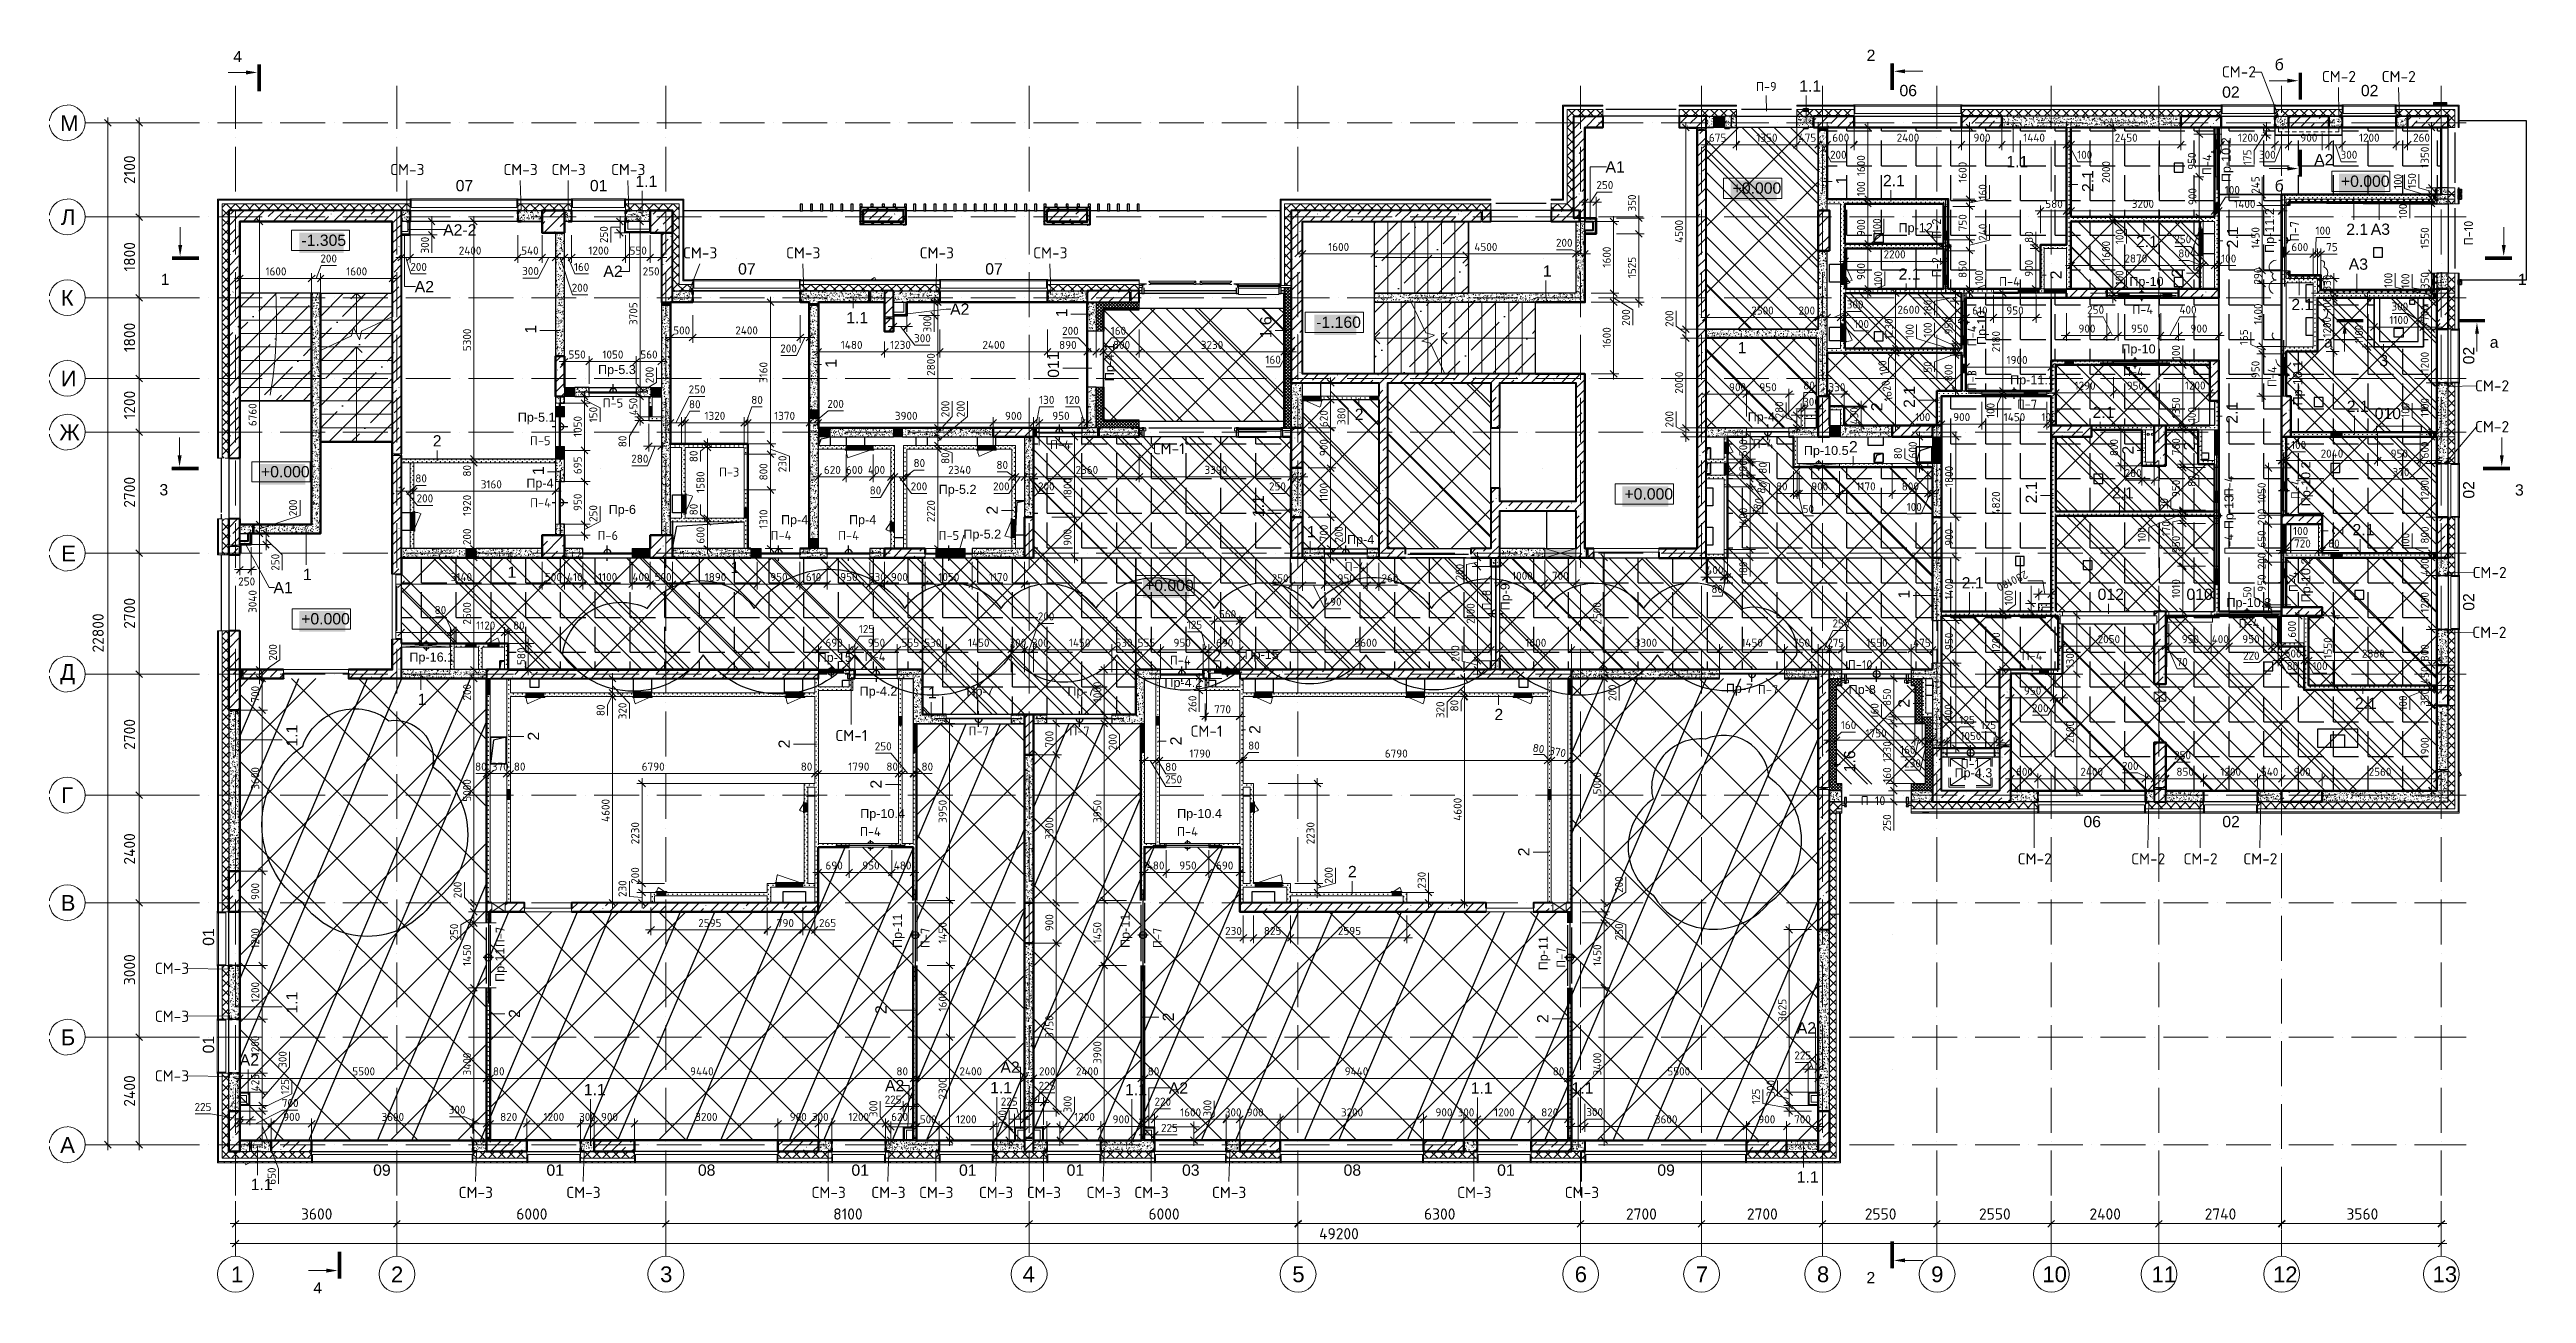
# Model space of a CAD drawing. Header units: millimetres. Extents: x -84737 to 172119, y -43083 to 59399.
# Drawn here: x 2559 to 57806, y 30661 to 58416 of the extents above; entities that cross this region are included whole.
import ezdxf

# ---------------------------------------------------------------- set-up
doc = ezdxf.new("R2010")
doc.units = ezdxf.units.MM
for name, color, linetype, lineweight in [('1) плита мон_дем', 160, 'Continuous', 30), ('10) Плитка КР-3 300х300', 40, 'Continuous', 30), ('11) Плинтус ПЛ-2', 70, 'Continuous', 30), ('14) Плитка стены СТ-5.1', 3, 'Continuous', 60), ('15) Штукатурка стен СТ-1.1', 161, 'Continuous', 60), ('16) Краска СТ-1.1 стена', 5, 'Continuous', 60), ('17) Краска СТ-3.1 стена', 6, 'Continuous', 60), ('18) Краска ПТ-1 потолок', 31, 'Continuous', 30), ('19) Краска ПТ-5 потолок', 161, 'Continuous', 30), ('20) Шпакл. баз. фин Стена', 40, 'Continuous', 60), ('22) Шпакл. баз. фин. Потолок', 102, 'Continuous', 30), ('3) Плинутс ПЛ-1', 6, 'Continuous', 30), ('4) Плинтус ПЛ-3', 3, 'Continuous', 30), ('5) Затарка материала', 160, 'Continuous', 30), ('6) Уборка мусора', 20, 'Continuous', 30), ('9) Плитка КР-2 600х600', 110, 'Continuous', 30)]:
    doc.layers.add(name, color=color, linetype=linetype, lineweight=lineweight)
for name, color, linetype in [('PDF _0', 7, 'Continuous'), ('PDF _Аннотации', 7, 'Continuous'), ('PDF _Витраж', 7, 'Continuous'), ('PDF _Двери', 7, 'Continuous'), ('PDF _Лестницы', 7, 'Continuous'), ('PDF _Линии', 7, 'Continuous'), ('PDF _Марки', 7, 'Continuous'), ('PDF _Несущие колонны', 7, 'Continuous'), ('PDF _Обобщенные модели', 7, 'Continuous'), ('PDF _Обозначения', 7, 'Continuous'), ('PDF _Окна', 7, 'Continuous'), ('PDF _Оси', 7, 'Continuous'), ('PDF _Панели витража', 7, 'Continuous'), ('PDF _Перекрытия', 7, 'Continuous'), ('PDF _Размеры', 7, 'Continuous'), ('PDF _Размеры-100', 7, 'Continuous'), ('PDF _Стены', 7, 'Continuous'), ('PDF _Текст', 7, 'Continuous'), ('PDF _Элементы узлов', 7, 'Continuous')]:
    doc.layers.add(name, color=color, linetype=linetype)
doc.layers.add('PDF _Высотные отметки', color=7, linetype='Continuous', true_color=0xffffff)
doc.layers.add('PDF _Изменения', color=7, linetype='Continuous', true_color=0xff22ff)
doc.styles.add('PDF GOSTCommon', font='arial.ttf')
doc.styles.add('PDF ISOCPEUR', font='isocpeur.ttf')
pattern_1 = [(0, (0, 0), (0, 775.335), [563.88, -211.455]), (90, (0, 0), (-775.335, 5e-14), [563.88, -211.455])]

msp = doc.modelspace()

# ---------------------------------------------------------------- texts
at = {"layer": 'PDF _Текст', "attachment_point": 4}
for s, insert, char_height, style in [('4', (6657, 58261), 252, 'PDF GOSTCommon'), ('2', (43089, 58287), 252, 'PDF GOSTCommon'), ('СМ-2', (51018, 57919), 250, 'PDF ISOCPEUR'), ('б', (52191, 58079), 252, 'PDF GOSTCommon'), ('П-9', (40621, 57591), 200, 'PDF ISOCPEUR'), ('1.1', (41586, 57601), 251.6, 'PDF GOSTCommon'), ('06', (43821, 57499), 251.6, 'PDF GOSTCommon'), ('02', (51018, 57465), 251.6, 'PDF GOSTCommon'), ('СМ-2', (53249, 57813), 250, 'PDF ISOCPEUR'), ('02', (54113, 57499), 251.6, 'PDF GOSTCommon'), ('СМ-2', (54583, 57813), 250, 'PDF ISOCPEUR'), ('М', (2796, 56775), 352, 'PDF GOSTCommon'), ('675', (39571, 56449), 180, 'PDF ISOCPEUR'), ('1350', (40629, 56449), 180, 'PDF ISOCPEUR'), ('475', (41573, 56449), 180, 'PDF ISOCPEUR'), ('600', (42323, 56449), 180, 'PDF ISOCPEUR'), ('2400', (43758, 56449), 180, 'PDF ISOCPEUR'), ('900', (45472, 56449), 180, 'PDF ISOCPEUR'), ('1440', (46582, 56449), 180, 'PDF ISOCPEUR'), ('2450', (48622, 56449), 180, 'PDF ISOCPEUR'), ('1200', (51369, 56449), 180, 'PDF ISOCPEUR'), ('900', (52762, 56449), 180, 'PDF ISOCPEUR'), ('1200', (54070, 56449), 180, 'PDF ISOCPEUR'), ('260', (55277, 56449), 180, 'PDF ISOCPEUR'), ('СМ-3', (10162, 55738), 250, 'PDF ISOCPEUR'), ('СМ-3', (12689, 55738), 250, 'PDF ISOCPEUR'), ('СМ-3', (13760, 55738), 250, 'PDF ISOCPEUR'), ('СМ-3', (15090, 55738), 250, 'PDF ISOCPEUR'), ('А1', (37264, 55798), 251.6, 'PDF GOSTCommon'), ('200', (42272, 56068), 180, 'PDF ISOCPEUR'), ('1.1', (46205, 55916), 251.6, 'PDF GOSTCommon'), ('100', (47784, 56068), 180, 'PDF ISOCPEUR'), ('300', (51839, 56068), 180, 'PDF ISOCPEUR'), ('А2', (53071, 55958), 251.6, 'PDF GOSTCommon'), ('300', (53660, 56068), 180, 'PDF ISOCPEUR'), ('07', (11618, 55378), 251.6, 'PDF GOSTCommon'), ('01', (14611, 55378), 251.6, 'PDF GOSTCommon'), ('1.1', (15627, 55476), 251.6, 'PDF GOSTCommon'), ('250', (37061, 55391), 180, 'PDF ISOCPEUR'), ('+0.000', (40100, 55323), 251.6, 'PDF GOSTCommon'), ('2.1', (43453, 55493), 251.6, 'PDF GOSTCommon'), ('100', (51077, 55281), 180, 'PDF ISOCPEUR'), ('б', (52191, 55374), 252, 'PDF GOSTCommon'), ('+0.000', (53668, 55476), 251.6, 'PDF GOSTCommon'), ('Л', (2813, 54676), 352, 'PDF GOSTCommon'), ('580', (47073, 54972), 180, 'PDF ISOCPEUR'), ('3200', (49003, 54972), 180, 'PDF ISOCPEUR'), ('1400', (51289, 54972), 180, 'PDF ISOCPEUR'), ('-1.305', (8177, 54159), 251.6, 'PDF GOSTCommon'), ('А2-2', (11339, 54392), 251.6, 'PDF GOSTCommon'), ('200', (36159, 54104), 180, 'PDF ISOCPEUR'), ('Пр-12', (43800, 54411), 201.3, 'PDF GOSTCommon'), ('2.1', (49096, 54134), 251.6, 'PDF GOSTCommon'), ('250', (49951, 54184), 180, 'PDF ISOCPEUR'), ('100', (53101, 54375), 180, 'PDF ISOCPEUR'), ('2.1', (53787, 54405), 251.6, 'PDF GOSTCommon'), ('А3', (54333, 54405), 251.6, 'PDF GOSTCommon'), ('200', (8600, 53753), 180, 'PDF ISOCPEUR'), ('200', (10606, 53566), 180, 'PDF ISOCPEUR'), ('2400', (11686, 53930), 180, 'PDF ISOCPEUR'), ('540', (13079, 53930), 180, 'PDF ISOCPEUR'), ('160', (14256, 53566), 180, 'PDF ISOCPEUR'), ('1200', (14577, 53930), 180, 'PDF ISOCPEUR'), ('А2', (14912, 53469), 251.6, 'PDF GOSTCommon'), ('550', (15496, 53930), 180, 'PDF ISOCPEUR'), ('СМ-3', (16694, 53880), 250, 'PDF ISOCPEUR'), ('07', (17917, 53520), 251.6, 'PDF GOSTCommon'), ('СМ-3', (18993, 53880), 250, 'PDF ISOCPEUR'), ('СМ-3', (21973, 53880), 250, 'PDF ISOCPEUR'), ('07', (23429, 53520), 251.6, 'PDF GOSTCommon'), ('СМ-3', (24505, 53880), 250, 'PDF ISOCPEUR'), ('1600', (31079, 54011), 180, 'PDF ISOCPEUR'), ('4500', (34339, 54011), 180, 'PDF ISOCPEUR'), ('1', (35867, 53473), 252, 'PDF GOSTCommon'), ('2200', (43466, 53846), 180, 'PDF ISOCPEUR'), ('2870', (48838, 53753), 180, 'PDF ISOCPEUR'), ('80', (50040, 53867), 180, 'PDF ISOCPEUR'), ('100', (50997, 53753), 180, 'PDF ISOCPEUR'), ('600', (52563, 54007), 180, 'PDF ISOCPEUR'), ('75', (53338, 54007), 180, 'PDF ISOCPEUR'), ('А3', (53842, 53626), 251.6, 'PDF GOSTCommon'), ('К', (2809, 52876), 352, 'PDF GOSTCommon'), ('1', (5040, 53287), 252, 'PDF GOSTCommon'), ('1600', (7376, 53465), 180, 'PDF ISOCPEUR'), ('1600', (9176, 53465), 180, 'PDF ISOCPEUR'), ('А2', (10704, 53126), 251.6, 'PDF GOSTCommon'), ('300', (13100, 53473), 180, 'PDF ISOCPEUR'), ('200', (14205, 53101), 180, 'PDF ISOCPEUR'), ('250', (15788, 53465), 180, 'PDF ISOCPEUR'), ('2.1', (43800, 53406), 251.6, 'PDF GOSTCommon'), ('П-4', (46044, 53239), 200, 'PDF ISOCPEUR'), ('Пр-10', (48948, 53213), 201.3, 'PDF GOSTCommon'), ('1', (57614, 53287), 252, 'PDF GOSTCommon'), ('1.1', (20330, 52432), 251.6, 'PDF GOSTCommon'), ('А2', (22646, 52623), 251.6, 'PDF GOSTCommon'), ('2500', (40515, 52593), 180, 'PDF ISOCPEUR'), ('200', (41569, 52593), 180, 'PDF ISOCPEUR'), ('300', (42645, 52728), 180, 'PDF ISOCPEUR'), ('2600', (43775, 52610), 180, 'PDF ISOCPEUR'), ('610', (45443, 52593), 180, 'PDF ISOCPEUR'), ('950', (46205, 52593), 180, 'PDF ISOCPEUR'), ('250', (48008, 52610), 180, 'PDF ISOCPEUR'), ('П-4', (49016, 52616), 200, 'PDF ISOCPEUR'), ('400', (50066, 52610), 180, 'PDF ISOCPEUR'), ('2.1', (52563, 52728), 251.6, 'PDF GOSTCommon'), ('300', (54794, 52682), 180, 'PDF ISOCPEUR'), ('500', (16470, 52148), 180, 'PDF ISOCPEUR'), ('2400', (17854, 52148), 180, 'PDF ISOCPEUR'), ('300', (21842, 51975), 180, 'PDF ISOCPEUR'), ('200', (25144, 52140), 180, 'PDF ISOCPEUR'), ('160', (26228, 52140), 180, 'PDF ISOCPEUR'), ('-1.160', (30812, 52330), 251.6, 'PDF GOSTCommon'), ('100', (42805, 52292), 180, 'PDF ISOCPEUR'), ('900', (47813, 52190), 180, 'PDF ISOCPEUR'), ('950', (48986, 52190), 180, 'PDF ISOCPEUR'), ('900', (50311, 52190), 180, 'PDF ISOCPEUR'), ('а', (53291, 51890), 252, 'PDF GOSTCommon'), ('1100', (54748, 52381), 180, 'PDF ISOCPEUR'), ('а', (56987, 51886), 252, 'PDF GOSTCommon'), ('550', (14133, 51611), 180, 'PDF ISOCPEUR'), ('1050', (14891, 51611), 180, 'PDF ISOCPEUR'), ('560', (15737, 51611), 180, 'PDF ISOCPEUR'), ('200', (18857, 51746), 180, 'PDF ISOCPEUR'), ('1480', (20208, 51826), 180, 'PDF ISOCPEUR'), ('1230', (21308, 51826), 180, 'PDF ISOCPEUR'), ('2400', (23366, 51826), 180, 'PDF ISOCPEUR'), ('890', (25076, 51826), 180, 'PDF ISOCPEUR'), ('800', (26278, 51826), 180, 'PDF ISOCPEUR'), ('3230', (28238, 51826), 180, 'PDF ISOCPEUR'), ('160', (29678, 51496), 180, 'PDF ISOCPEUR'), ('1', (40215, 51763), 252, 'PDF GOSTCommon'), ('1900', (46209, 51488), 180, 'PDF ISOCPEUR'), ('Пр-10', (48770, 51706), 201.3, 'PDF GOSTCommon'), ('3', (54523, 51475), 252, 'PDF GOSTCommon'), ('И', (2809, 51077), 352, 'PDF GOSTCommon'), ('Пр-5.3', (14793, 51245), 201.3, 'PDF GOSTCommon'), ('250', (16813, 50832), 180, 'PDF ISOCPEUR'), ('900', (40020, 50882), 180, 'PDF ISOCPEUR'), ('950', (40697, 50882), 180, 'PDF ISOCPEUR'), ('80', (41675, 50920), 180, 'PDF ISOCPEUR'), ('330', (42238, 50882), 180, 'PDF ISOCPEUR'), ('Пр-11.1', (46289, 51016), 201.3, 'PDF GOSTCommon'), ('1290', (47725, 50916), 180, 'PDF ISOCPEUR'), ('П-4', (48808, 51228), 200, 'PDF ISOCPEUR'), ('950', (48889, 50916), 180, 'PDF ISOCPEUR'), ('1200', (50188, 50920), 180, 'PDF ISOCPEUR'), ('СМ-2', (56665, 50912), 250, 'PDF ISOCPEUR'), ('Пр-5.1', (13003, 50182), 201.3, 'PDF GOSTCommon'), ('П-5', (14895, 50529), 200, 'PDF ISOCPEUR'), ('80', (16821, 50501), 180, 'PDF ISOCPEUR'), ('1320', (17168, 50243), 180, 'PDF ISOCPEUR'), ('80', (18210, 50599), 180, 'PDF ISOCPEUR'), ('1370', (18722, 50243), 180, 'PDF ISOCPEUR'), ('200', (19907, 50510), 180, 'PDF ISOCPEUR'), ('3900', (21414, 50243), 180, 'PDF ISOCPEUR'), ('900', (23870, 50243), 180, 'PDF ISOCPEUR'), ('130', (24632, 50599), 180, 'PDF ISOCPEUR'), ('950', (24924, 50243), 180, 'PDF ISOCPEUR'), ('120', (25203, 50599), 180, 'PDF ISOCPEUR'), ('2', (31672, 50277), 252, 'PDF GOSTCommon'), ('Пр-4', (40435, 50191), 201.3, 'PDF GOSTCommon'), ('300', (41671, 50556), 180, 'PDF ISOCPEUR'), ('100', (44173, 50214), 180, 'PDF ISOCPEUR'), ('900', (45019, 50214), 180, 'PDF ISOCPEUR'), ('1450', (46146, 50214), 180, 'PDF ISOCPEUR'), ('П-7', (46438, 50504), 200, 'PDF ISOCPEUR'), ('100', (46988, 50214), 180, 'PDF ISOCPEUR'), ('2.1', (48127, 50320), 251.6, 'PDF GOSTCommon'), ('2.1', (53799, 50455), 251.6, 'PDF GOSTCommon'), ('010', (54422, 50294), 251.6, 'PDF GOSTCommon'), ('Ж', (2779, 49875), 352, 'PDF GOSTCommon'), ('2', (11106, 49685), 252, 'PDF GOSTCommon'), ('П-5', (13273, 49687), 200, 'PDF ISOCPEUR'), ('СМ-2', (56665, 50002), 250, 'PDF ISOCPEUR'), ('280', (15534, 49286), 180, 'PDF ISOCPEUR'), ('80', (21829, 49189), 180, 'PDF ISOCPEUR'), ('80', (23679, 49147), 180, 'PDF ISOCPEUR'), ('П-4', (24873, 49598), 200, 'PDF ISOCPEUR'), ('СМ-1', (27172, 49511), 250, 'PDF ISOCPEUR'), ('П-4', (40549, 49619), 200, 'PDF ISOCPEUR'), ('Пр-10.5', (41688, 49441), 201.3, 'PDF GOSTCommon'), ('2', (42695, 49553), 252, 'PDF GOSTCommon'), ('100', (52555, 49595), 180, 'PDF ISOCPEUR'), ('2040', (53215, 49401), 180, 'PDF ISOCPEUR'), ('950', (54777, 49401), 180, 'PDF ISOCPEUR'), ('3', (5010, 48592), 252, 'PDF GOSTCommon'), ('+0.000', (7275, 48995), 251.6, 'PDF GOSTCommon'), ('80', (10717, 48846), 180, 'PDF ISOCPEUR'), ('3160', (12177, 48715), 180, 'PDF ISOCPEUR'), ('Пр-4', (13193, 48713), 201.3, 'PDF GOSTCommon'), ('П-3', (17490, 48988), 200, 'PDF ISOCPEUR'), ('620 600 400', (19831, 49037), 180, 'PDF ISOCPEUR'), ('80', (20851, 48579), 180, 'PDF ISOCPEUR'), ('200', (21766, 48668), 180, 'PDF ISOCPEUR'), ('Пр-5.2', (22392, 48573), 201.3, 'PDF GOSTCommon'), ('2340', (22604, 49037), 180, 'PDF ISOCPEUR'), ('200', (23603, 48668), 180, 'PDF ISOCPEUR'), ('200', (24606, 48668), 180, 'PDF ISOCPEUR'), ('2360', (25444, 49037), 180, 'PDF ISOCPEUR'), ('3390', (28319, 49037), 180, 'PDF ISOCPEUR'), ('250', (29758, 48668), 180, 'PDF ISOCPEUR'), ('+0.000', (37687, 48499), 251.6, 'PDF GOSTCommon'), ('80', (41065, 48668), 180, 'PDF ISOCPEUR'), ('900', (41853, 48668), 180, 'PDF ISOCPEUR'), ('1170', (42860, 48668), 180, 'PDF ISOCPEUR'), ('800', (43872, 48668), 180, 'PDF ISOCPEUR'), ('2.1', (48559, 48525), 251.6, 'PDF GOSTCommon'), ('280', (48842, 48965), 180, 'PDF ISOCPEUR'), ('370', (54820, 48986), 180, 'PDF ISOCPEUR'), ('3', (57550, 48588), 252, 'PDF GOSTCommon'), ('200', (10746, 48402), 180, 'PDF ISOCPEUR'), ('П-4', (13278, 48303), 200, 'PDF ISOCPEUR'), ('Пр-6', (15030, 48125), 201.3, 'PDF GOSTCommon'), ('50', (41662, 48165), 180, 'PDF ISOCPEUR'), ('100', (43982, 48211), 180, 'PDF ISOCPEUR'), ('П-6', (14781, 47574), 200, 'PDF ISOCPEUR'), ('П-4', (18641, 47574), 200, 'PDF ISOCPEUR'), ('Пр-4', (18874, 47896), 201.3, 'PDF GOSTCommon'), ('П-4', (20148, 47574), 200, 'PDF ISOCPEUR'), ('Пр-4', (20390, 47896), 201.3, 'PDF GOSTCommon'), ('П-5', (22388, 47574), 200, 'PDF ISOCPEUR'), ('Пр-5.2', (22942, 47574), 201.3, 'PDF GOSTCommon'), ('1', (30605, 47657), 252, 'PDF GOSTCommon'), ('Пр-4', (31498, 47456), 201.3, 'PDF GOSTCommon'), ('100', (52601, 47674), 180, 'PDF ISOCPEUR'), ('2.1', (53926, 47703), 251.6, 'PDF GOSTCommon'), ('Е', (2821, 47174), 352, 'PDF GOSTCommon'), ('1', (17748, 46861), 252, 'PDF GOSTCommon'), ('П-4', (31447, 46876), 200, 'PDF ISOCPEUR'), ('720', (52623, 47394), 180, 'PDF ISOCPEUR'), ('80', (53380, 47394), 180, 'PDF ISOCPEUR'), ('250', (6767, 46547), 180, 'PDF ISOCPEUR'), ('А1', (7554, 46412), 251.6, 'PDF GOSTCommon'), ('1', (8210, 46704), 252, 'PDF GOSTCommon'), ('3140', (11508, 46645), 180, 'PDF ISOCPEUR'), ('1', (12774, 46755), 252, 'PDF GOSTCommon'), ('500 410', (13608, 46645), 180, 'PDF ISOCPEUR'), ('1100', (14793, 46645), 180, 'PDF ISOCPEUR'), ('400 500', (15559, 46645), 180, 'PDF ISOCPEUR'), ('1890', (17172, 46645), 180, 'PDF ISOCPEUR'), ('950', (18633, 46645), 180, 'PDF ISOCPEUR'), ('610', (19429, 46645), 180, 'PDF ISOCPEUR'), ('950', (20195, 46645), 180, 'PDF ISOCPEUR'), ('330 900', (20834, 46645), 180, 'PDF ISOCPEUR'), ('1050', (22384, 46645), 180, 'PDF ISOCPEUR'), ('1170', (23510, 46645), 180, 'PDF ISOCPEUR'), ('+0.000', (26994, 46459), 251.6, 'PDF GOSTCommon'), ('250', (29817, 46619), 180, 'PDF ISOCPEUR'), ('950', (31286, 46619), 180, 'PDF ISOCPEUR'), ('260', (32269, 46619), 180, 'PDF ISOCPEUR'), ('1000', (35181, 46674), 180, 'PDF ISOCPEUR'), ('700', (36070, 46674), 180, 'PDF ISOCPEUR'), ('400', (39512, 46801), 180, 'PDF ISOCPEUR'), ('80', (39626, 46378), 180, 'PDF ISOCPEUR'), ('2.1', (45210, 46518), 251.6, 'PDF GOSTCommon'), ('СМ-2', (56610, 46747), 250, 'PDF ISOCPEUR'), ('80', (11148, 45912), 180, 'PDF ISOCPEUR'), ('200', (24602, 45768), 180, 'PDF ISOCPEUR'), ('560', (28641, 45819), 180, 'PDF ISOCPEUR'), ('490', (30986, 46094), 180, 'PDF ISOCPEUR'), ('012', (48241, 46260), 251.6, 'PDF GOSTCommon'), ('010', (50222, 46260), 251.6, 'PDF GOSTCommon'), ('Пр-10.3', (51115, 46046), 201.3, 'PDF GOSTCommon'), ('+0.000', (8172, 45714), 251.6, 'PDF GOSTCommon'), ('1120', (12075, 45565), 180, 'PDF ISOCPEUR'), ('80', (12897, 45565), 180, 'PDF ISOCPEUR'), ('125', (20610, 45485), 180, 'PDF ISOCPEUR'), ('125', (27925, 45582), 180, 'PDF ISOCPEUR'), ('250', (42327, 45612), 180, 'PDF ISOCPEUR'), ('2050', (48241, 45260), 180, 'PDF ISOCPEUR'), ('950', (50116, 45260), 180, 'PDF ISOCPEUR'), ('400', (50785, 45260), 180, 'PDF ISOCPEUR'), ('П-4', (51386, 45610), 200, 'PDF ISOCPEUR'), ('950', (51467, 45260), 180, 'PDF ISOCPEUR'), ('СМ-2', (56606, 45413), 250, 'PDF ISOCPEUR'), ('Пр-16.1', (10585, 44831), 201.3, 'PDF GOSTCommon'), ('Пр-15', (19691, 44823), 201.3, 'PDF GOSTCommon'), ('690', (19865, 45180), 180, 'PDF ISOCPEUR'), ('П-4', (20741, 44869), 200, 'PDF ISOCPEUR'), ('950', (20809, 45180), 180, 'PDF ISOCPEUR'), ('555 530', (21562, 45180), 180, 'PDF ISOCPEUR'), ('1450', (23044, 45180), 180, 'PDF ISOCPEUR'), ('300', (23971, 45180), 180, 'PDF ISOCPEUR'), ('300', (24471, 45180), 180, 'PDF ISOCPEUR'), ('1450', (25296, 45180), 180, 'PDF ISOCPEUR'), ('530 555', (26333, 45180), 180, 'PDF ISOCPEUR'), ('П-4', (27548, 44789), 200, 'PDF ISOCPEUR'), ('950', (27629, 45180), 180, 'PDF ISOCPEUR'), ('2', (28492, 44888), 252, 'PDF GOSTCommon'), ('690', (28577, 45180), 180, 'PDF ISOCPEUR'), ('Пр-15', (29212, 44886), 201.3, 'PDF GOSTCommon'), ('5600', (31663, 45180), 180, 'PDF ISOCPEUR'), ('1600', (35477, 45180), 180, 'PDF ISOCPEUR'), ('3300', (37916, 45180), 180, 'PDF ISOCPEUR'), ('1450', (40295, 45180), 180, 'PDF ISOCPEUR'), ('750', (41446, 45180), 180, 'PDF ISOCPEUR'), ('275', (42208, 45180), 180, 'PDF ISOCPEUR'), ('П-10', (42670, 44692), 200, 'PDF ISOCPEUR'), ('1550', (43081, 45180), 180, 'PDF ISOCPEUR'), ('475', (44126, 45180), 180, 'PDF ISOCPEUR'), ('П-4', (46548, 44890), 200, 'PDF ISOCPEUR'), ('70', (50002, 44752), 180, 'PDF ISOCPEUR'), ('220', (51484, 44892), 180, 'PDF ISOCPEUR'), ('500', (52411, 44939), 180, 'PDF ISOCPEUR'), ('2860', (54134, 44939), 180, 'PDF ISOCPEUR'), ('Д', (2796, 44477), 352, 'PDF GOSTCommon'), ('Пр-4.2', (20627, 44069), 201.3, 'PDF GOSTCommon'), ('Пр-7', (23010, 44069), 201.3, 'PDF GOSTCommon'), ('Пр-7', (25262, 44069), 201.3, 'PDF GOSTCommon'), ('Пр-4.2', (27426, 44264), 201.3, 'PDF GOSTCommon'), ('Пр-7', (39948, 44133), 201.3, 'PDF GOSTCommon'), ('П-7', (40663, 44133), 200, 'PDF ISOCPEUR'), ('Пр-8', (42687, 44107), 201.3, 'PDF GOSTCommon'), ('950', (46598, 44109), 180, 'PDF ISOCPEUR'), ('80', (52457, 44659), 180, 'PDF ISOCPEUR'), ('100', (53033, 44659), 180, 'PDF ISOCPEUR'), ('1', (10772, 43919), 252, 'PDF GOSTCommon'), ('1', (22151, 44067), 252, 'PDF GOSTCommon'), ('770', (28535, 43694), 180, 'PDF ISOCPEUR'), ('2', (34787, 43580), 252, 'PDF GOSTCommon'), ('200', (46776, 43720), 180, 'PDF ISOCPEUR'), ('2.1', (53981, 43830), 251.6, 'PDF GOSTCommon'), ('СМ-1', (20093, 43110), 250, 'PDF ISOCPEUR'), ('П-7', (23057, 43210), 200, 'PDF ISOCPEUR'), ('П-7', (25305, 43210), 200, 'PDF ISOCPEUR'), ('СМ-1', (28014, 43208), 250, 'PDF ISOCPEUR'), ('160', (42513, 43343), 180, 'PDF ISOCPEUR'), ('1750', (43064, 43161), 180, 'PDF ISOCPEUR'), ('125', (45159, 43457), 180, 'PDF ISOCPEUR'), ('1050', (45180, 43101), 180, 'PDF ISOCPEUR'), ('125', (45633, 43343), 180, 'PDF ISOCPEUR'), ('250', (20965, 42869), 180, 'PDF ISOCPEUR'), ('1790', (27984, 42708), 180, 'PDF ISOCPEUR'), ('80', (29293, 42886), 180, 'PDF ISOCPEUR'), ('6790', (32341, 42708), 180, 'PDF ISOCPEUR'), ('160', (43834, 42792), 180, 'PDF ISOCPEUR'), ('230', (43927, 42492), 180, 'PDF ISOCPEUR'), ('П-1', (45185, 42486), 200, 'PDF ISOCPEUR'), ('250', (49947, 42670), 180, 'PDF ISOCPEUR'), ('80 370 80', (12050, 42416), 180, 'PDF ISOCPEUR'), ('6790', (15767, 42416), 180, 'PDF ISOCPEUR'), ('80', (19314, 42416), 180, 'PDF ISOCPEUR'), ('1790', (20373, 42416), 180, 'PDF ISOCPEUR'), ('80', (21224, 42416), 180, 'PDF ISOCPEUR'), ('80', (22007, 42416), 180, 'PDF ISOCPEUR'), ('250', (27443, 42132), 180, 'PDF ISOCPEUR'), ('80', (27443, 42411), 180, 'PDF ISOCPEUR'), ('Пр-4.3', (45049, 42249), 201.3, 'PDF GOSTCommon'), ('600', (46421, 42301), 180, 'PDF ISOCPEUR'), ('2400', (47856, 42301), 180, 'PDF ISOCPEUR'), ('200', (48783, 42433), 180, 'PDF ISOCPEUR'), ('850', (49998, 42301), 180, 'PDF ISOCPEUR'), ('1200', (50980, 42301), 180, 'PDF ISOCPEUR'), ('540', (51882, 42301), 180, 'PDF ISOCPEUR'), ('900', (52614, 42301), 180, 'PDF ISOCPEUR'), ('2560', (54286, 42301), 180, 'PDF ISOCPEUR'), ('Г', (2821, 41777), 352, 'PDF GOSTCommon'), ('Пр-10.4', (20640, 41339), 201.3, 'PDF GOSTCommon'), ('Пр-10.4', (27709, 41339), 201.3, 'PDF GOSTCommon'), ('П-10', (42958, 41656), 200, 'PDF ISOCPEUR'), ('П-4', (20635, 40966), 200, 'PDF ISOCPEUR'), ('П-4', (27709, 40966), 200, 'PDF ISOCPEUR'), ('06', (47924, 41188), 251.6, 'PDF GOSTCommon'), ('02', (51022, 41188), 251.6, 'PDF GOSTCommon'), ('СМ-2', (46463, 40359), 250, 'PDF ISOCPEUR'), ('СМ-2', (48995, 40359), 250, 'PDF ISOCPEUR'), ('СМ-2', (50163, 40359), 250, 'PDF ISOCPEUR'), ('СМ-2', (51496, 40359), 250, 'PDF ISOCPEUR'), ('690', (19865, 40210), 180, 'PDF ISOCPEUR'), ('950', (20686, 40210), 180, 'PDF ISOCPEUR'), ('480', (21389, 40210), 180, 'PDF ISOCPEUR'), ('480', (27032, 40210), 180, 'PDF ISOCPEUR'), ('950', (27756, 40210), 180, 'PDF ISOCPEUR'), ('690', (28577, 40210), 180, 'PDF ISOCPEUR'), ('2', (31519, 40075), 252, 'PDF GOSTCommon'), ('В', (2809, 39376), 352, 'PDF GOSTCommon'), ('2595', (17028, 38927), 180, 'PDF ISOCPEUR'), ('790', (18781, 38927), 180, 'PDF ISOCPEUR'), ('265', (19721, 38927), 180, 'PDF ISOCPEUR'), ('230', (28780, 38750), 180, 'PDF ISOCPEUR'), ('825', (29644, 38750), 180, 'PDF ISOCPEUR'), ('2595', (31295, 38750), 180, 'PDF ISOCPEUR'), ('СМ-3', (4913, 37916), 250, 'PDF ISOCPEUR'), ('Б', (2809, 36375), 352, 'PDF GOSTCommon'), ('СМ-3', (4913, 36845), 250, 'PDF ISOCPEUR'), ('А2', (41531, 36587), 251.6, 'PDF GOSTCommon'), ('А2', (6801, 35871), 251.6, 'PDF GOSTCommon'), ('225', (41476, 35972), 180, 'PDF ISOCPEUR'), ('СМ-3', (4913, 35516), 250, 'PDF ISOCPEUR'), ('5500', (9311, 35617), 180, 'PDF ISOCPEUR'), ('80', (12448, 35617), 180, 'PDF ISOCPEUR'), ('9440', (16846, 35617), 180, 'PDF ISOCPEUR'), ('А2', (21194, 35300), 251.6, 'PDF GOSTCommon'), ('80', (21448, 35617), 180, 'PDF ISOCPEUR'), ('2400', (22854, 35617), 180, 'PDF ISOCPEUR'), ('1.1', (23539, 35253), 251.6, 'PDF GOSTCommon'), ('А2', (23768, 35710), 251.6, 'PDF GOSTCommon'), ('225', (24619, 35295), 180, 'PDF ISOCPEUR'), ('200', (24627, 35617), 180, 'PDF ISOCPEUR'), ('2400', (25453, 35617), 180, 'PDF ISOCPEUR'), ('80', (27053, 35617), 180, 'PDF ISOCPEUR'), ('А2', (27523, 35245), 251.6, 'PDF GOSTCommon'), ('9440', (31447, 35617), 180, 'PDF ISOCPEUR'), ('1.1', (34258, 35245), 251.6, 'PDF GOSTCommon'), ('80', (36087, 35617), 180, 'PDF ISOCPEUR'), ('1.1', (36506, 35245), 251.6, 'PDF GOSTCommon'), ('5500', (38644, 35617), 180, 'PDF ISOCPEUR'), ('225', (5793, 34821), 180, 'PDF ISOCPEUR'), ('700', (7740, 34910), 180, 'PDF ISOCPEUR'), ('300', (11462, 34762), 180, 'PDF ISOCPEUR'), ('1.1', (14476, 35211), 251.6, 'PDF GOSTCommon'), ('225', (21186, 34986), 180, 'PDF ISOCPEUR'), ('225', (23776, 34944), 180, 'PDF ISOCPEUR'), ('1.1', (26549, 35211), 251.6, 'PDF GOSTCommon'), ('220', (27205, 34940), 180, 'PDF ISOCPEUR'), ('900', (7770, 34601), 180, 'PDF ISOCPEUR'), ('3600', (9963, 34601), 180, 'PDF ISOCPEUR'), ('820', (12609, 34601), 180, 'PDF ISOCPEUR'), ('1200', (13578, 34601), 180, 'PDF ISOCPEUR'), ('300 900', (14370, 34601), 180, 'PDF ISOCPEUR'), ('3200', (16961, 34601), 180, 'PDF ISOCPEUR'), ('900 300', (19069, 34601), 180, 'PDF ISOCPEUR'), ('1200', (20377, 34601), 180, 'PDF ISOCPEUR'), ('620', (21330, 34601), 180, 'PDF ISOCPEUR'), ('500', (21969, 34546), 180, 'PDF ISOCPEUR'), ('1200', (22777, 34546), 180, 'PDF ISOCPEUR'), ('1200', (25415, 34601), 180, 'PDF ISOCPEUR'), ('900', (26270, 34546), 180, 'PDF ISOCPEUR'), ('225', (27349, 34355), 180, 'PDF ISOCPEUR'), ('1600', (27777, 34702), 180, 'PDF ISOCPEUR'), ('300 900', (28772, 34702), 180, 'PDF ISOCPEUR'), ('3200', (31363, 34702), 180, 'PDF ISOCPEUR'), ('900 300', (33471, 34702), 180, 'PDF ISOCPEUR'), ('1200', (34779, 34702), 180, 'PDF ISOCPEUR'), ('820', (35829, 34702), 180, 'PDF ISOCPEUR'), ('300', (36836, 34707), 180, 'PDF ISOCPEUR'), ('3600', (38365, 34546), 180, 'PDF ISOCPEUR'), ('900', (40672, 34546), 180, 'PDF ISOCPEUR'), ('700', (41472, 34546), 180, 'PDF ISOCPEUR'), ('А', (2796, 33974), 352, 'PDF GOSTCommon'), ('1.1', (7046, 33094), 251.6, 'PDF GOSTCommon'), ('09', (9777, 33412), 251.6, 'PDF GOSTCommon'), ('01', (13642, 33412), 251.6, 'PDF GOSTCommon'), ('08', (17020, 33412), 251.6, 'PDF GOSTCommon'), ('01', (20445, 33412), 251.6, 'PDF GOSTCommon'), ('01', (22845, 33412), 251.6, 'PDF GOSTCommon'), ('01', (25245, 33412), 251.6, 'PDF GOSTCommon'), ('03', (27819, 33412), 251.6, 'PDF GOSTCommon'), ('08', (31422, 33412), 251.6, 'PDF GOSTCommon'), ('01', (34847, 33412), 251.6, 'PDF GOSTCommon'), ('09', (38420, 33412), 251.6, 'PDF GOSTCommon'), ('1.1', (41531, 33259), 251.6, 'PDF GOSTCommon'), ('СМ-3', (11690, 32916), 250, 'PDF ISOCPEUR'), ('СМ-3', (14091, 32916), 250, 'PDF ISOCPEUR'), ('СМ-3', (19560, 32916), 250, 'PDF ISOCPEUR'), ('СМ-3', (20894, 32916), 250, 'PDF ISOCPEUR'), ('СМ-3', (21960, 32916), 250, 'PDF ISOCPEUR'), ('СМ-3', (23294, 32916), 250, 'PDF ISOCPEUR'), ('СМ-3', (24361, 32916), 250, 'PDF ISOCPEUR'), ('СМ-3', (25694, 32916), 250, 'PDF ISOCPEUR'), ('СМ-3', (26761, 32916), 250, 'PDF ISOCPEUR'), ('СМ-3', (28492, 32916), 250, 'PDF ISOCPEUR'), ('СМ-3', (33962, 32916), 250, 'PDF ISOCPEUR'), ('СМ-3', (36362, 32916), 250, 'PDF ISOCPEUR'), ('3600', (8168, 32434), 250, 'PDF ISOCPEUR'), ('6000', (12969, 32434), 250, 'PDF ISOCPEUR'), ('8100', (20038, 32434), 250, 'PDF ISOCPEUR'), ('6000', (27070, 32434), 250, 'PDF ISOCPEUR'), ('49200', (30876, 31994), 250, 'PDF ISOCPEUR'), ('6300', (33217, 32434), 250, 'PDF ISOCPEUR'), ('2700', (37721, 32434), 250, 'PDF ISOCPEUR'), ('2700', (40418, 32434), 250, 'PDF ISOCPEUR'), ('2550', (43047, 32434), 250, 'PDF ISOCPEUR'), ('2550', (45595, 32434), 250, 'PDF ISOCPEUR'), ('2400', (48059, 32434), 250, 'PDF ISOCPEUR'), ('2740', (50629, 32434), 250, 'PDF ISOCPEUR'), ('3560', (53791, 32434), 250, 'PDF ISOCPEUR'), ('1', (6606, 31087), 352, 'PDF GOSTCommon'), ('2', (10175, 31087), 352, 'PDF GOSTCommon'), ('3', (16178, 31087), 352, 'PDF GOSTCommon'), ('4', (24263, 31087), 352, 'PDF GOSTCommon'), ('5', (30279, 31087), 352, 'PDF GOSTCommon'), ('6', (36578, 31087), 352, 'PDF GOSTCommon'), ('7', (39279, 31087), 352, 'PDF GOSTCommon'), ('8', (41980, 31087), 352, 'PDF GOSTCommon'), ('2', (43085, 31015), 252, 'PDF GOSTCommon'), ('9', (44528, 31087), 352, 'PDF GOSTCommon'), ('10', (47009, 31087), 352.2, 'PDF GOSTCommon'), ('11', (49443, 31087), 352.2, 'PDF GOSTCommon'), ('12', (52153, 31087), 352.2, 'PDF GOSTCommon'), ('13', (55713, 31087), 352.2, 'PDF GOSTCommon'), ('4', (8443, 30787), 252, 'PDF GOSTCommon')]:
    msp.add_mtext(s, dxfattribs=dict(at, insert=insert, char_height=char_height, style=style))
for s, insert, char_height, rotation, style in [('Пр-10.2', (51137, 55457), 201.3, 90, 'PDF GOSTCommon'), ('2100', (4343, 55415), 250, 90, 'PDF ISOCPEUR'), ('100 1600', (42965, 55140), 180, 90, 'PDF ISOCPEUR'), ('1600', (45229, 55444), 180, 90, 'PDF ISOCPEUR'), ('2000', (48430, 55436), 180, 90, 'PDF ISOCPEUR'), ('950', (50343, 55732), 180, 90, 'PDF ISOCPEUR'), ('П-4', (50680, 55614), 200, 90, 'PDF ISOCPEUR'), ('175', (51580, 55838), 180, 90, 'PDF ISOCPEUR'), ('1350', (55538, 55779), 180, 90, 'PDF ISOCPEUR'), ('1', (42533, 55402), 252, 90, 'PDF GOSTCommon'), ('160', (45678, 55068), 180, 90, 'PDF ISOCPEUR'), ('2.1', (48019, 55237), 251.6, 90, 'PDF GOSTCommon'), ('900', (50356, 54945), 180, 90, 'PDF ISOCPEUR'), ('245', (51762, 55199), 180, 90, 'PDF ISOCPEUR'), ('100', (54937, 55305), 180, 90, 'PDF ISOCPEUR'), ('150', (55254, 55313), 180, 90, 'PDF ISOCPEUR'), ('350', (37855, 54801), 180, 90, 'PDF ISOCPEUR'), ('750', (45229, 54361), 180, 90, 'PDF ISOCPEUR'), ('Пр-11.2', (52106, 53878), 201.3, 90, 'PDF GOSTCommon'), ('100', (55051, 54640), 180, 90, 'PDF ISOCPEUR'), ('300', (10931, 53865), 180, 90, 'PDF ISOCPEUR'), ('250', (14923, 54098), 180, 90, 'PDF ISOCPEUR'), ('4500', (38905, 54102), 180, 90, 'PDF ISOCPEUR'), ('900', (42965, 54251), 180, 90, 'PDF ISOCPEUR'), ('100', (43320, 54314), 180, 90, 'PDF ISOCPEUR'), ('П-2', (44647, 54195), 200, 90, 'PDF ISOCPEUR'), ('240', (45678, 54149), 180, 90, 'PDF ISOCPEUR'), ('80', (46707, 54102), 180, 90, 'PDF ISOCPEUR'), ('100', (48730, 54073), 180, 90, 'PDF ISOCPEUR'), ('2.1', (51249, 53980), 251.6, 90, 'PDF GOSTCommon'), ('1450', (51762, 53975), 180, 90, 'PDF ISOCPEUR'), ('П-7', (52635, 54136), 200, 90, 'PDF ISOCPEUR'), ('1550', (55538, 53975), 180, 90, 'PDF ISOCPEUR'), ('П-10', (56513, 54047), 200, 90, 'PDF ISOCPEUR'), ('1800', (4343, 53463), 250, 90, 'PDF ISOCPEUR'), ('1600', (37292, 53552), 180, 90, 'PDF ISOCPEUR'), ('1525', (37855, 53315), 180, 90, 'PDF ISOCPEUR'), ('900', (42965, 53273), 180, 90, 'PDF ISOCPEUR'), ('П-2', (44647, 53332), 200, 90, 'PDF ISOCPEUR'), ('850', (45229, 53319), 180, 90, 'PDF ISOCPEUR'), ('900', (46707, 53345), 180, 90, 'PDF ISOCPEUR'), ('1600', (48430, 53679), 180, 90, 'PDF ISOCPEUR'), ('100', (43346, 53137), 180, 90, 'PDF ISOCPEUR'), ('100', (45598, 53158), 180, 90, 'PDF ISOCPEUR'), ('2', (47312, 53290), 252, 90, 'PDF GOSTCommon'), ('100', (48730, 53154), 180, 90, 'PDF ISOCPEUR'), ('2', (50017, 53332), 252, 90, 'PDF GOSTCommon'), ('290', (51817, 53171), 180, 90, 'PDF ISOCPEUR'), ('1200 100 330', (53358, 51990), 180, 90, 'PDF ISOCPEUR'), ('100', (54725, 53099), 180, 90, 'PDF ISOCPEUR'), ('100', (55106, 53082), 180, 90, 'PDF ISOCPEUR'), ('350', (55538, 53069), 180, 90, 'PDF ISOCPEUR'), ('3705', (15579, 52269), 180, 90, 'PDF ISOCPEUR'), ('1', (25133, 52443), 252, 90, 'PDF GOSTCommon'), ('200', (37720, 52252), 180, 90, 'PDF ISOCPEUR'), ('200', (38689, 52227), 180, 90, 'PDF ISOCPEUR'), ('180', (44451, 52481), 180, 90, 'PDF ISOCPEUR'), ('Пр-10', (45684, 51825), 201.3, 90, 'PDF GOSTCommon'), ('1400', (51817, 52278), 180, 90, 'PDF ISOCPEUR'), ('700', (55538, 52345), 180, 90, 'PDF ISOCPEUR'), ('1800', (4343, 51664), 250, 90, 'PDF ISOCPEUR'), ('5300', (11871, 51685), 180, 90, 'PDF ISOCPEUR'), ('1', (13289, 52079), 252, 90, 'PDF GOSTCommon'), ('300', (22137, 52104), 180, 90, 'PDF ISOCPEUR'), ('1.6', (29689, 51973), 251.6, 90, 'PDF GOSTCommon'), ('1600', (37292, 51753), 180, 90, 'PDF ISOCPEUR'), ('1230', (43583, 51952), 180, 90, 'PDF ISOCPEUR'), ('100', (44048, 51956), 180, 90, 'PDF ISOCPEUR'), ('100', (44451, 51990), 180, 90, 'PDF ISOCPEUR'), ('950', (44916, 52058), 180, 90, 'PDF ISOCPEUR'), ('П-4', (45439, 51795), 200, 90, 'PDF ISOCPEUR'), ('2180', (45975, 51664), 180, 90, 'PDF ISOCPEUR'), ('165', (51503, 51821), 180, 90, 'PDF ISOCPEUR'), ('1100', (54073, 51850), 180, 90, 'PDF ISOCPEUR'), ('3160', (18483, 50974), 180, 90, 'PDF ISOCPEUR'), ('1', (19990, 51317), 252, 90, 'PDF GOSTCommon'), ('2800', (22217, 51135), 180, 90, 'PDF ISOCPEUR'), ('011', (24951, 51092), 251.6, 90, 'PDF GOSTCommon'), ('Пр-4.1', (26228, 51016), 201.3, 90, 'PDF GOSTCommon'), ('1620 100', (43583, 50572), 180, 99.5201, 'PDF ISOCPEUR'), ('50', (44451, 51207), 180, 90, 'PDF ISOCPEUR'), ('800', (44916, 51012), 180, 90, 'PDF ISOCPEUR'), ('100', (49988, 51486), 180, 90, 'PDF ISOCPEUR'), ('950', (51762, 51084), 180, 90, 'PDF ISOCPEUR'), ('Пр-10.1', (52733, 50474), 201.3, 90, 'PDF GOSTCommon'), ('1200', (55538, 51211), 180, 90, 'PDF ISOCPEUR'), ('02', (56520, 51393), 251.6, 90, 'PDF GOSTCommon'), ('200', (15943, 50970), 180, 90, 'PDF ISOCPEUR'), ('2000', (38905, 50737), 180, 90, 'PDF ISOCPEUR'), ('2.1', (44040, 50419), 251.6, 90, 'PDF GOSTCommon'), ('П-3', (45439, 50809), 200, 90, 'PDF ISOCPEUR'), ('П-4', (52132, 50885), 200, 90, 'PDF ISOCPEUR'), ('1200', (4343, 50165), 250, 90, 'PDF ISOCPEUR'), ('6760', (7087, 50013), 180, 90, 'PDF ISOCPEUR'), ('150', (14686, 50098), 180, 90, 'PDF ISOCPEUR'), ('450', (15579, 50254), 180, 90, 'PDF ISOCPEUR'), ('200', (22539, 50212), 180, 90, 'PDF ISOCPEUR'), ('200', (22882, 50212), 180, 90, 'PDF ISOCPEUR'), ('620', (30980, 49992), 180, 90, 'PDF ISOCPEUR'), ('380', (31374, 50038), 180, 90, 'PDF ISOCPEUR'), ('200', (38689, 49983), 180, 90, 'PDF ISOCPEUR'), ('280', (41140, 50186), 180, 90, 'PDF ISOCPEUR'), ('430', (42812, 50051), 180, 90, 'PDF ISOCPEUR'), ('2', (43316, 50347), 252, 90, 'PDF GOSTCommon'), ('100', (45852, 50195), 180, 90, 'PDF ISOCPEUR'), ('1350', (49988, 50186), 180, 90, 'PDF ISOCPEUR'), ('100', (50343, 50102), 180, 90, 'PDF ISOCPEUR'), ('2.1', (51236, 50068), 251.6, 90, 'PDF GOSTCommon'), ('100', (55106, 50199), 180, 90, 'PDF ISOCPEUR'), ('1100', (55538, 50216), 180, 90, 'PDF ISOCPEUR'), ('1050', (14339, 49772), 180, 90, 'PDF ISOCPEUR'), ('80', (15338, 49543), 180, 90, 'PDF ISOCPEUR'), ('760', (49988, 49365), 180, 90, 'PDF ISOCPEUR'), ('695', (14339, 48942), 180, 90, 'PDF ISOCPEUR'), ('80', (16925, 49209), 180, 90, 'PDF ISOCPEUR'), ('800', (18483, 48802), 180, 90, 'PDF ISOCPEUR'), ('230', (18906, 48984), 180, 90, 'PDF ISOCPEUR'), ('80', (22539, 49170), 180, 90, 'PDF ISOCPEUR'), ('900', (30980, 49344), 180, 90, 'PDF ISOCPEUR'), ('280', (40336, 48874), 180, 90, 'PDF ISOCPEUR'), ('500', (40336, 49344), 180, 90, 'PDF ISOCPEUR'), ('80', (40772, 48950), 180, 90, 'PDF ISOCPEUR'), ('80', (43786, 49276), 180, 90, 'PDF ISOCPEUR'), ('600', (44116, 49293), 180, 90, 'PDF ISOCPEUR'), ('800', (48608, 49344), 180, 90, 'PDF ISOCPEUR'), ('2', (48917, 49378), 252, 90, 'PDF GOSTCommon'), ('2', (50288, 49471), 252, 90, 'PDF GOSTCommon'), ('Пр-10.2', (52915, 48226), 201.3, 90, 'PDF GOSTCommon'), ('600', (55538, 49293), 180, 90, 'PDF ISOCPEUR'), ('2700', (4343, 48193), 250, 90, 'PDF ISOCPEUR'), ('80', (11871, 48887), 180, 90, 'PDF ISOCPEUR'), ('1', (13458, 48921), 252, 90, 'PDF GOSTCommon'), ('1580', (17078, 48523), 180, 90, 'PDF ISOCPEUR'), ('1800', (25265, 48383), 180, 90, 'PDF ISOCPEUR'), ('1100', (30980, 48320), 180, 90, 'PDF ISOCPEUR'), ('180 80', (40619, 48061), 180, 76.7191, 'PDF ISOCPEUR'), ('1800', (44925, 48654), 180, 90, 'PDF ISOCPEUR'), ('2.1', (46762, 48290), 251.6, 90, 'PDF GOSTCommon'), ('950', (49988, 48430), 180, 90, 'PDF ISOCPEUR'), ('80', (50343, 48658), 180, 90, 'PDF ISOCPEUR'), ('П-4', (51171, 48447), 200, 90, 'PDF ISOCPEUR'), ('950 200 650 200 1050', (51901, 46317), 180, 90, 'PDF ISOCPEUR'), ('П-4', (52661, 48383), 200, 90, 'PDF ISOCPEUR'), ('1200', (55538, 48353), 180, 90, 'PDF ISOCPEUR'), ('02', (56520, 48396), 251.6, 90, 'PDF GOSTCommon'), ('200', (7989, 48006), 180, 90, 'PDF ISOCPEUR'), ('1920', (11871, 48011), 180, 90, 'PDF ISOCPEUR'), ('950', (14339, 48121), 180, 90, 'PDF ISOCPEUR'), ('250', (14686, 47875), 180, 90, 'PDF ISOCPEUR'), ('80', (16925, 48023), 180, 90, 'PDF ISOCPEUR'), ('1310', (18483, 47723), 180, 90, 'PDF ISOCPEUR'), ('2220', (22217, 47871), 180, 90, 'PDF ISOCPEUR'), ('2', (23584, 48040), 252, 90, 'PDF GOSTCommon'), ('1.1', (29519, 47985), 251.6, 90, 'PDF GOSTCommon'), ('1400', (40336, 47723), 180, 90, 'PDF ISOCPEUR'), ('4820', (45975, 48040), 180, 90, 'PDF ISOCPEUR'), ('30', (49721, 48159), 180, 90, 'PDF ISOCPEUR'), ('Пр-13', (51200, 47714), 201.3, 90, 'PDF GOSTCommon'), ('200', (11871, 47359), 180, 90, 'PDF ISOCPEUR'), ('600', (17078, 47392), 180, 90, 'PDF ISOCPEUR'), ('900', (25265, 47342), 180, 90, 'PDF ISOCPEUR'), ('700', (30980, 47443), 180, 90, 'PDF ISOCPEUR'), ('200', (31314, 47414), 180, 90, 'PDF ISOCPEUR'), ('900', (44925, 47342), 180, 90, 'PDF ISOCPEUR'), ('100', (49226, 47422), 180, 90, 'PDF ISOCPEUR'), ('170', (49768, 47553), 180, 90, 'PDF ISOCPEUR'), ('950', (49988, 47181), 180, 90, 'PDF ISOCPEUR'), ('П-4', (51171, 47147), 200, 90, 'PDF ISOCPEUR'), ('2', (53599, 47583), 252, 90, 'PDF GOSTCommon'), ('100', (55106, 47295), 180, 90, 'PDF ISOCPEUR'), ('800', (55538, 47392), 180, 90, 'PDF ISOCPEUR'), ('250', (7595, 46787), 180, 90, 'PDF ISOCPEUR'), ('180', (40336, 46643), 180, 90, 'PDF ISOCPEUR'), ('Пр-10.2', (52915, 46080), 201.3, 90, 'PDF GOSTCommon'), ('400', (55538, 46685), 180, 90, 'PDF ISOCPEUR'), ('200', (34011, 46571), 180, 90, 'PDF ISOCPEUR'), ('Пр-9', (35054, 45902), 201.3, 90, 'PDF GOSTCommon'), ('1400', (44925, 46144), 180, 90, 'PDF ISOCPEUR'), ('280180', (46666, 46717), 180, 205.6866, 'PDF ISOCPEUR'), ('1010', (49988, 46173), 180, 90, 'PDF ISOCPEUR'), ('50', (51580, 46182), 180, 90, 'PDF ISOCPEUR'), ('П-4', (52610, 46309), 200, 90, 'PDF ISOCPEUR'), ('2700', (4343, 45492), 250, 90, 'PDF ISOCPEUR'), ('3040', (7087, 45847), 180, 90, 'PDF ISOCPEUR'), ('2500', (11871, 45585), 180, 90, 'PDF ISOCPEUR'), ('2100', (34257, 45602), 180, 90, 'PDF ISOCPEUR'), ('П-8', (34610, 45902), 200, 90, 'PDF ISOCPEUR'), ('2500', (37080, 45585), 180, 90, 'PDF ISOCPEUR'), ('1', (43921, 46165), 252, 90, 'PDF GOSTCommon'), ('100', (46258, 46017), 180, 90, 'PDF ISOCPEUR'), ('1200', (55538, 45852), 180, 90, 'PDF ISOCPEUR'), ('02', (56520, 45894), 251.6, 90, 'PDF GOSTCommon'), ('22800', (3641, 44963), 250, 90, 'PDF ISOCPEUR'), ('950', (44925, 45018), 180, 90, 'PDF ISOCPEUR'), ('1200', (45975, 44954), 180, 90, 'PDF ISOCPEUR'), ('600', (52574, 45293), 180, 90, 'PDF ISOCPEUR'), ('200', (7540, 44780), 180, 90, 'PDF ISOCPEUR'), ('580', (13081, 44683), 180, 90, 'PDF ISOCPEUR'), ('200', (33914, 44755), 180, 90, 'PDF ISOCPEUR'), ('1300', (47626, 44607), 180, 90, 'PDF ISOCPEUR'), ('1550', (53374, 44827), 180, 90, 'PDF ISOCPEUR'), ('450 800', (55538, 44260), 180, 90, 'PDF ISOCPEUR'), ('700', (7146, 43845), 180, 90, 'PDF ISOCPEUR'), ('200', (11871, 43891), 180, 90, 'PDF ISOCPEUR'), ('1000', (25930, 43853), 180, 90, 'PDF ISOCPEUR'), ('200', (37419, 43879), 180, 90, 'PDF ISOCPEUR'), ('80', (14851, 43544), 180, 90, 'PDF ISOCPEUR'), ('320', (15338, 43472), 180, 90, 'PDF ISOCPEUR'), ('260', (28051, 43625), 180, 90, 'PDF ISOCPEUR'), ('320', (33579, 43498), 180, 90, 'PDF ISOCPEUR'), ('80', (33893, 43646), 180, 90, 'PDF ISOCPEUR'), ('160', (43265, 43489), 180, 90, 'PDF ISOCPEUR'), ('850', (43545, 43769), 180, 90, 'PDF ISOCPEUR'), ('2', (43921, 43731), 252, 90, 'PDF GOSTCommon'), ('1900', (44916, 43341), 180, 90, 'PDF ISOCPEUR'), ('100', (55051, 43667), 180, 90, 'PDF ISOCPEUR'), ('350', (55538, 43769), 180, 90, 'PDF ISOCPEUR'), ('2700', (4343, 42791), 250, 90, 'PDF ISOCPEUR'), ('1.1', (7963, 42863), 251.6, 90, 'PDF GOSTCommon'), ('2', (13352, 42998), 252, 90, 'PDF GOSTCommon'), ('700', (24859, 42842), 180, 90, 'PDF ISOCPEUR'), ('200', (26272, 42778), 180, 90, 'PDF ISOCPEUR'), ('2', (29443, 43146), 252, 90, 'PDF GOSTCommon'), ('2600', (47626, 42935), 180, 90, 'PDF ISOCPEUR'), ('2', (18944, 42825), 252, 90, 'PDF GOSTCommon'), ('2', (27682, 42892), 252, 90, 'PDF GOSTCommon'), ('80 370', (35643, 42843), 180, 349.8239, 'PDF ISOCPEUR'), ('1.6', (42710, 42291), 251.6, 90, 'PDF GOSTCommon'), ('160 1330', (43545, 42058), 180, 90, 'PDF ISOCPEUR'), ('1900', (55538, 42600), 180, 90, 'PDF ISOCPEUR'), ('3600', (7146, 41902), 180, 90, 'PDF ISOCPEUR'), ('5000', (11871, 41635), 180, 90, 'PDF ISOCPEUR'), ('2', (20993, 41927), 252, 90, 'PDF GOSTCommon'), ('5000', (37080, 41796), 180, 90, 'PDF ISOCPEUR'), ('4600', (14961, 41182), 180, 90, 'PDF ISOCPEUR'), ('3950', (22479, 41161), 180, 90, 'PDF ISOCPEUR'), ('3950', (25930, 41161), 180, 90, 'PDF ISOCPEUR'), ('4600', (33965, 41208), 180, 90, 'PDF ISOCPEUR'), ('2400', (4343, 40230), 250, 90, 'PDF ISOCPEUR'), ('2230', (15621, 40683), 180, 90, 'PDF ISOCPEUR'), ('3300', (24859, 40788), 180, 90, 'PDF ISOCPEUR'), ('2230', (30684, 40683), 180, 90, 'PDF ISOCPEUR'), ('250', (43545, 40975), 180, 90, 'PDF ISOCPEUR'), ('2', (35442, 40416), 252, 90, 'PDF GOSTCommon'), ('900', (7146, 39442), 180, 90, 'PDF ISOCPEUR'), ('200', (11659, 39480), 180, 90, 'PDF ISOCPEUR'), ('230', (15338, 39506), 180, 90, 'PDF ISOCPEUR'), ('200', (15621, 39802), 180, 90, 'PDF ISOCPEUR'), ('200', (31090, 39806), 180, 90, 'PDF ISOCPEUR'), ('230', (33164, 39696), 180, 90, 'PDF ISOCPEUR'), ('200', (37567, 39599), 180, 90, 'PDF ISOCPEUR'), ('01', (6105, 38418), 251.6, 90, 'PDF GOSTCommon'), ('1200', (7146, 38354), 180, 90, 'PDF ISOCPEUR'), ('250', (11583, 38536), 180, 90, 'PDF ISOCPEUR'), ('П-7', (12609, 38388), 200, 90, 'PDF ISOCPEUR'), ('Пр-11', (21499, 38371), 201.3, 90, 'PDF GOSTCommon'), ('П-7', (22092, 38367), 200, 90, 'PDF ISOCPEUR'), ('1450', (22479, 38469), 180, 90, 'PDF ISOCPEUR'), ('900', (24859, 38744), 180, 90, 'PDF ISOCPEUR'), ('1450', (25930, 38469), 180, 90, 'PDF ISOCPEUR'), ('Пр-11', (26579, 38371), 201.3, 90, 'PDF GOSTCommon'), ('П-7', (27269, 38367), 200, 90, 'PDF ISOCPEUR'), ('250', (37567, 38541), 180, 90, 'PDF ISOCPEUR'), ('3000', (4343, 37541), 250, 90, 'PDF ISOCPEUR'), ('1450', (11871, 37969), 180, 90, 'PDF ISOCPEUR'), ('Пр-11', (12634, 37613), 201.3, 90, 'PDF GOSTCommon'), ('Пр-11', (35905, 37872), 201.3, 90, 'PDF GOSTCommon'), ('П-7', (36273, 37927), 200, 90, 'PDF ISOCPEUR'), ('1450', (37080, 37969), 180, 90, 'PDF ISOCPEUR'), ('1200', (7146, 37152), 180, 90, 'PDF ISOCPEUR'), ('1.1', (7963, 36906), 251.6, 90, 'PDF GOSTCommon'), ('2', (21103, 36894), 252, 90, 'PDF GOSTCommon'), ('1600', (22479, 36953), 180, 90, 'PDF ISOCPEUR'), ('3625', (41208, 36724), 180, 90, 'PDF ISOCPEUR'), ('2', (12929, 36809), 252, 90, 'PDF GOSTCommon'), ('3750', (24859, 36360), 180, 90, 'PDF ISOCPEUR'), ('2', (27513, 36733), 252, 90, 'PDF GOSTCommon'), ('2', (35865, 36695), 252, 90, 'PDF GOSTCommon'), ('01', (6105, 36017), 251.6, 90, 'PDF GOSTCommon'), ('1200', (7146, 35954), 180, 90, 'PDF ISOCPEUR'), ('300', (7756, 35696), 180, 90, 'PDF ISOCPEUR'), ('3400', (11871, 35526), 180, 90, 'PDF ISOCPEUR'), ('3900', (25930, 35785), 180, 90, 'PDF ISOCPEUR'), ('3400', (37080, 35526), 180, 90, 'PDF ISOCPEUR'), ('2400', (4343, 34828), 250, 90, 'PDF ISOCPEUR'), ('425', (7146, 35171), 180, 90, 'PDF ISOCPEUR'), ('125', (7811, 35103), 180, 90, 'PDF ISOCPEUR'), ('2300', (22479, 34989), 180, 90, 'PDF ISOCPEUR'), ('300', (40950, 35052), 180, 90, 'PDF ISOCPEUR'), ('300', (20934, 34595), 180, 90, 'PDF ISOCPEUR'), ('300', (25265, 34697), 180, 90, 'PDF ISOCPEUR'), ('300', (28385, 34608), 180, 90, 'PDF ISOCPEUR'), ('125', (40619, 34887), 180, 90, 'PDF ISOCPEUR'), ('300', (23813, 34383), 180, 90, 'PDF ISOCPEUR'), ('650', (7514, 33088), 180, 90, 'PDF ISOCPEUR')]:
    msp.add_mtext(s, dxfattribs=dict(at, insert=insert, char_height=char_height, rotation=rotation, style=style))

# ---------------------------------------------------------------- hatches: boundary and pattern name
at = {"layer": '1) плита мон_дем'}
h = msp.add_hatch(dxfattribs=at)
h.set_pattern_fill('ANSI35', color=256, scale=111)
h.paths.add_polyline_path([(32106, 52978), (34206, 52978), (34206, 54578), (32106, 54578)])
h = msp.add_hatch(dxfattribs=at)
h.set_pattern_fill('ANSI35', color=256, scale=111)
h.paths.add_polyline_path([(8405, 52978), (6805, 52978), (6805, 50578), (8405, 50578)])
h = msp.add_hatch(dxfattribs=at)
h.set_pattern_fill('ANSI35', color=256, scale=111)
h.paths.add_polyline_path([(8600, 49653), (10204, 49653), (10204, 52970), (8600, 52970)])
h = msp.add_hatch(dxfattribs=at)
h.set_pattern_fill('ANSI35', color=256, scale=111)
h.paths.add_polyline_path([(32106, 51179), (35705, 51179), (35705, 52779), (32106, 52779)])
at = {"layer": '10) Плитка КР-3 300х300'}
h = msp.add_hatch(dxfattribs=at)
h.set_pattern_fill('ANGLE', color=256, scale=111)
h.set_pattern_definition(pattern_1)
h.paths.add_polyline_path([(50847, 49168), (50487, 49168), (50487, 49930), (49759, 49930), (49759, 49130), (49225, 49130), (49225, 49930), (48108, 49930), (48108, 49778), (47308, 49778), (47308, 48110), (50847, 48110)])
h.paths.add_polyline_path([(50517, 54578), (47646, 54578), (47646, 53080), (50517, 53080)])
h.paths.add_polyline_path([(50847, 56678), (47646, 56678), (47646, 54680), (50847, 54680)])
h.paths.add_polyline_path([(47545, 56678), (42207, 56678), (42207, 55078), (44908, 55078), (44903, 53080), (46965, 53080), (46965, 54058), (47545, 54058)])
h.paths.add_polyline_path([(44806, 54976), (42605, 54976), (42605, 54079), (44806, 54079)], flags=17)
h.paths.add_polyline_path([(44806, 53976), (42605, 53976), (42605, 53080), (44806, 53080)], flags=17)
h = msp.add_hatch(dxfattribs=at)
h.set_pattern_fill('ANGLE', color=256, scale=111)
h.set_pattern_definition(pattern_1)
h.paths.add_polyline_path([(47206, 50680), (44755, 50680), (44755, 45879), (46927, 45879), (46927, 46057), (47206, 46057)])
h.paths.add_polyline_path([(47206, 52877), (45305, 52877), (45305, 50798), (47206, 50798)])
h.paths.add_polyline_path([(50948, 52877), (47206, 52877), (47206, 51480), (50948, 51480)])
h.paths.add_polyline_path([(47545, 52978), (45305, 52978), (45305, 52877), (47545, 52877)])
h.paths.add_polyline_path([(52345, 55180), (50948, 55180), (50948, 45879), (52345, 45879)])
h.paths.add_polyline_path([(55905, 56678), (53696, 56678), (53696, 56505), (52197, 56505), (52197, 56678), (50948, 56678), (50948, 55180), (55808, 55180), (55808, 55328), (55905, 55328)])
h.paths.add_polyline_path([(55808, 52877), (55507, 52877), (55507, 51780), (54407, 51780), (54407, 52877), (54263, 52877), (53145, 52877), (53145, 51679), (52447, 51679), (52447, 50680), (52548, 50680), (52548, 49880), (55808, 49880)])
h = msp.add_hatch(dxfattribs=at)
h.set_pattern_fill('ANGLE', color=256, scale=111)
h.set_pattern_definition(pattern_1)
h.paths.add_polyline_path([(50847, 48009), (47308, 48009), (47308, 45879), (50847, 45879)])
h.paths.add_polyline_path([(50745, 51378), (47308, 51378), (47308, 50028), (50745, 50028), (50847, 50028), (50847, 50578), (50745, 50578)])
at = {"layer": '10) Плитка КР-3 300х300', "transparency": 33554687}
h = msp.add_hatch(dxfattribs=at)
h.set_pattern_fill('ANGLE', color=256, scale=111)
h.set_pattern_definition(pattern_1)
h.paths.add_polyline_path([(52447, 46980), (52447, 47077), (55808, 47077), (55808, 44228), (52946, 44228), (52946, 45778), (53247, 45778), (53247, 45977), (52447, 45977)])
h.paths.add_polyline_path([(52447, 48030), (52447, 49778), (55808, 49778), (55808, 47179), (53247, 47179), (53247, 48030)])
h.paths.add_polyline_path([(46305, 41879), (46305, 44499), (47456, 44478), (47456, 45600), (49505, 45600), (49505, 44258), (49759, 44258), (49778, 45778), (52265, 45778), (52265, 45105), (52265, 45100), (52845, 45100), (52845, 44127), (55808, 44127), (55808, 41879), (49759, 41879), (49759, 42958), (49505, 42958), (49505, 41879)])
h.paths.add_polyline_path([(44755, 42827), (44755, 45778), (47359, 45778), (47359, 44580), (46055, 44580), (46055, 42827)])
at = {"layer": '18) Краска ПТ-1 потолок'}
h = msp.add_hatch(dxfattribs=at)
h.set_pattern_fill('ANSI32', color=256, scale=222, angle=22)
h.paths.add_polyline_path([(26916, 43369), (24507, 43369), (24507, 34077), (26916, 34077)])
h.paths.add_polyline_path([(36428, 39178), (36428, 34081), (26988, 34081), (26988, 40617), (29109, 40617), (29109, 39178)])
h.paths.add_polyline_path([(42007, 34077), (36508, 34077), (36508, 44380), (42007, 44380)])
h.paths.add_polyline_path([(21895, 43369), (24304, 43369), (24304, 34077), (21895, 34077)])
h.paths.add_polyline_path([(12384, 39178), (12384, 34081), (21824, 34081), (21824, 40617), (19703, 40617), (19703, 39178)])
h.paths.add_polyline_path([(6805, 34077), (12303, 34077), (12303, 44380), (6805, 44380)])
h = msp.add_hatch(dxfattribs=at)
h.set_pattern_fill('ANSI32', color=256, scale=222, angle=22)
h.paths.add_polyline_path([(26916, 43369), (24507, 43369), (24507, 34077), (26916, 34077)])
h.paths.add_polyline_path([(36428, 39178), (36428, 34081), (26988, 34081), (26988, 40617), (29109, 40617), (29109, 39178)])
h.paths.add_polyline_path([(42007, 34077), (36508, 34077), (36508, 44380), (42007, 44380)])
h.paths.add_polyline_path([(21895, 43369), (24304, 43369), (24304, 34077), (21895, 34077)])
h.paths.add_polyline_path([(12384, 39178), (12384, 34081), (21824, 34081), (21824, 40617), (19703, 40617), (19703, 39178)])
h.paths.add_polyline_path([(6805, 34077), (12303, 34077), (12303, 44380), (6805, 44380)])
at = {"layer": '19) Краска ПТ-5 потолок'}
h = msp.add_hatch(dxfattribs=at)
h.set_pattern_fill('ANSI34', color=256, scale=80, angle=90)
h.paths.add_polyline_path([(39498, 52178), (42008, 52178), (42008, 56678), (39498, 56678)])
h = msp.add_hatch(dxfattribs=at)
h.set_pattern_fill('ANSI34', color=256, scale=80, angle=90)
h.paths.add_polyline_path([(47646, 53080), (50517, 53080), (50517, 54578), (47646, 54578)])
h = msp.add_hatch(dxfattribs=at)
h.set_pattern_fill('ANSI34', color=256, scale=80, angle=90)
h.paths.add_polyline_path([(26057, 50125), (30104, 50125), (30104, 52640), (26057, 52640)])
h = msp.add_hatch(dxfattribs=at)
h.set_pattern_fill('ANSI34', color=256, scale=80, angle=90)
h.paths.add_polyline_path([(42605, 51746), (45208, 51746), (45208, 52978), (42605, 52978)])
h = msp.add_hatch(dxfattribs=at)
h.set_pattern_fill('ANSI34', color=256, scale=80, angle=90)
h.paths.add_polyline_path([(52548, 49880), (55808, 49880), (55808, 52877), (53145, 52877), (53145, 51679), (52447, 51679), (52447, 50680), (52548, 50680)])
h = msp.add_hatch(dxfattribs=at)
h.set_pattern_fill('ANSI34', color=256, scale=80, angle=90)
h.paths.add_polyline_path([(39506, 49977), (41974, 49977), (41974, 51988), (39506, 51988)])
h = msp.add_hatch(dxfattribs=at)
h.set_pattern_fill('ANSI34', color=256, scale=80, angle=90)
h.paths.add_polyline_path([(42207, 51649), (45208, 51649), (45208, 50798), (44658, 50798), (44656, 50028), (42588, 50028), (42588, 50460), (42258, 50460), (42258, 50680), (42208, 50680)])
h = msp.add_hatch(dxfattribs=at)
h.set_pattern_fill('ANSI34', color=256, scale=80, angle=90)
h.paths.add_polyline_path([(32407, 47280), (34706, 47280), (34706, 50980), (32407, 50980)])
h = msp.add_hatch(dxfattribs=at)
h.set_pattern_fill('ANSI34', color=256, scale=80, angle=90)
h.paths.add_polyline_path([(47308, 50028), (50745, 50028), (50745, 51378), (47308, 51378)])
h = msp.add_hatch(dxfattribs=at)
h.set_pattern_fill('ANSI34', color=256, scale=80, angle=90)
h.paths.add_polyline_path([(30510, 47276), (32208, 47276), (32208, 50599), (30510, 50599)])
h = msp.add_hatch(dxfattribs=at)
h.set_pattern_fill('ANSI34', color=256, scale=80, angle=90)
h.paths.add_polyline_path([(22027, 47077), (10407, 47077), (10407, 45160), (12786, 45160), (12786, 44580), (22027, 44580)])
h.paths.add_polyline_path([(26785, 47077), (24504, 47077), (22027, 47077), (22027, 43581), (26785, 43581)])
h.paths.add_polyline_path([(34714, 47077), (26785, 47077), (26785, 44580), (34714, 44580)])
h.paths.add_polyline_path([(30256, 49778), (24504, 49778), (24504, 47077), (30256, 47077)])
h.paths.add_polyline_path([(44556, 47077), (39984, 47077), (34905, 47077), (34905, 44580), (44556, 44580)])
h.paths.add_polyline_path([(44556, 49097), (41458, 49097), (41458, 49778), (39984, 49778), (39984, 47077), (44556, 47077)])
at = {"layer": '19) Краска ПТ-5 потолок', "transparency": 33554687}
h = msp.add_hatch(dxfattribs=at)
h.set_pattern_fill('ANSI34', color=256, scale=80, angle=90)
h.paths.add_polyline_path([(52447, 46980), (52447, 47077), (55808, 47077), (55808, 44228), (52946, 44228), (52946, 45778), (53247, 45778), (53247, 45977), (52447, 45977)])
h.paths.add_polyline_path([(52447, 48030), (52447, 49778), (55808, 49778), (55808, 47179), (53247, 47179), (53247, 48030)])
h.paths.add_polyline_path([(46305, 41879), (46305, 44499), (47456, 44478), (47456, 45600), (49505, 45600), (49505, 44258), (49759, 44258), (49778, 45778), (52265, 45778), (52265, 45105), (52265, 45100), (52845, 45100), (52845, 44127), (55808, 44127), (55808, 41879), (49759, 41879), (49759, 42958), (49505, 42958), (49505, 41879)])
h.paths.add_polyline_path([(44755, 42827), (44755, 45778), (47359, 45778), (47359, 44580), (46055, 44580), (46055, 42827)])
at = {"layer": '19) Краска ПТ-5 потолок'}
h = msp.add_hatch(dxfattribs=at)
h.set_pattern_fill('ANSI34', color=256, scale=80, angle=90)
h.paths.add_polyline_path([(47308, 48110), (47308, 49778), (48099, 49778), (48108, 49778), (48108, 49930), (49225, 49930), (49225, 49130), (49759, 49130), (49759, 49930), (50487, 49930), (50487, 49168), (50847, 49168), (50847, 48110)])
h = msp.add_hatch(dxfattribs=at)
h.set_pattern_fill('ANSI34', color=256, scale=80, angle=90)
h.paths.add_polyline_path([(47308, 45879), (50847, 45879), (50847, 48009), (47308, 48009)])
h = msp.add_hatch(dxfattribs=at)
h.set_pattern_fill('ANSI34', color=256, scale=80, angle=90)
h.paths.add_polyline_path([(44408, 42027), (42406, 42027), (42406, 44228), (44408, 44228)])
h.paths.add_polyline_path([(44167, 43369), (44408, 43369), (44408, 44228), (44167, 44228)], flags=16)
at = {"layer": '22) Шпакл. баз. фин. Потолок'}
h = msp.add_hatch(dxfattribs=at)
h.set_pattern_fill('ANSI37', color=256, scale=333)
h.paths.add_polyline_path([(39498, 52178), (42008, 52178), (42008, 56678), (39498, 56678)])
h = msp.add_hatch(dxfattribs=at)
h.set_pattern_fill('ANSI37', color=256, scale=333)
h.paths.add_polyline_path([(47646, 53080), (50517, 53080), (50517, 54578), (47646, 54578)])
h = msp.add_hatch(dxfattribs=at)
h.set_pattern_fill('ANSI37', color=256, scale=333)
h.paths.add_polyline_path([(26057, 50125), (30104, 50125), (30104, 52640), (26057, 52640)])
h = msp.add_hatch(dxfattribs=at)
h.set_pattern_fill('ANSI37', color=256, scale=333)
h.paths.add_polyline_path([(42605, 51746), (45208, 51746), (45208, 52978), (42605, 52978)])
h = msp.add_hatch(dxfattribs=at)
h.set_pattern_fill('ANSI37', color=256, scale=333)
h.paths.add_polyline_path([(52548, 49880), (55808, 49880), (55808, 52877), (53145, 52877), (53145, 51679), (52447, 51679), (52447, 50680), (52548, 50680)])
h = msp.add_hatch(dxfattribs=at)
h.set_pattern_fill('ANSI37', color=256, scale=333)
h.paths.add_polyline_path([(39506, 49977), (41974, 49977), (41974, 51988), (39506, 51988)])
h = msp.add_hatch(dxfattribs=at)
h.set_pattern_fill('ANSI37', color=256, scale=333)
h.paths.add_polyline_path([(42207, 51649), (45208, 51649), (45208, 50798), (44658, 50798), (44656, 50028), (42588, 50028), (42588, 50460), (42258, 50460), (42258, 50680), (42208, 50680)])
h = msp.add_hatch(dxfattribs=at)
h.set_pattern_fill('ANSI37', color=256, scale=333)
h.paths.add_polyline_path([(32407, 47280), (34706, 47280), (34706, 50980), (32407, 50980)])
h = msp.add_hatch(dxfattribs=at)
h.set_pattern_fill('ANSI37', color=256, scale=333)
h.paths.add_polyline_path([(47308, 50028), (50745, 50028), (50745, 51378), (47308, 51378)])
h = msp.add_hatch(dxfattribs=at)
h.set_pattern_fill('ANSI37', color=256, scale=333)
h.paths.add_polyline_path([(30510, 47276), (32208, 47276), (32208, 50599), (30510, 50599)])
h = msp.add_hatch(dxfattribs=at)
h.set_pattern_fill('ANSI37', color=256, scale=333)
h.paths.add_polyline_path([(22027, 47077), (10407, 47077), (10407, 45160), (12786, 45160), (12786, 44580), (22027, 44580)])
h.paths.add_polyline_path([(26785, 47077), (24504, 47077), (22027, 47077), (22027, 43581), (26785, 43581)])
h.paths.add_polyline_path([(34714, 47077), (26785, 47077), (26785, 44580), (34714, 44580)])
h.paths.add_polyline_path([(30256, 49778), (24504, 49778), (24504, 47077), (30256, 47077)])
h.paths.add_polyline_path([(44556, 47077), (39984, 47077), (34905, 47077), (34905, 44580), (44556, 44580)])
h.paths.add_polyline_path([(44556, 49097), (41458, 49097), (41458, 49778), (39984, 49778), (39984, 47077), (44556, 47077)])
at = {"layer": '22) Шпакл. баз. фин. Потолок', "transparency": 33554687}
h = msp.add_hatch(dxfattribs=at)
h.set_pattern_fill('ANSI37', color=256, scale=333)
h.paths.add_polyline_path([(52447, 46980), (52447, 47077), (55808, 47077), (55808, 44228), (52946, 44228), (52946, 45778), (53247, 45778), (53247, 45977), (52447, 45977)])
h.paths.add_polyline_path([(52447, 48030), (52447, 49778), (55808, 49778), (55808, 47179), (53247, 47179), (53247, 48030)])
h.paths.add_polyline_path([(46305, 41879), (46305, 44499), (47456, 44478), (47456, 45600), (49505, 45600), (49505, 44258), (49759, 44258), (49778, 45778), (52265, 45778), (52265, 45105), (52265, 45100), (52845, 45100), (52845, 44127), (55808, 44127), (55808, 41879), (49759, 41879), (49759, 42958), (49505, 42958), (49505, 41879)])
h.paths.add_polyline_path([(44755, 42827), (44755, 45778), (47359, 45778), (47359, 44580), (46055, 44580), (46055, 42827)])
at = {"layer": '22) Шпакл. баз. фин. Потолок'}
h = msp.add_hatch(dxfattribs=at)
h.set_pattern_fill('ANSI37', color=256, scale=333)
h.paths.add_polyline_path([(47308, 48110), (47308, 49778), (48099, 49778), (48108, 49778), (48108, 49930), (49225, 49930), (49225, 49130), (49759, 49130), (49759, 49930), (50487, 49930), (50487, 49168), (50847, 49168), (50847, 48110)])
h = msp.add_hatch(dxfattribs=at)
h.set_pattern_fill('ANSI37', color=256, scale=333)
h.paths.add_polyline_path([(47308, 45879), (50847, 45879), (50847, 48009), (47308, 48009)])
h = msp.add_hatch(dxfattribs=at)
h.set_pattern_fill('ANSI37', color=256, scale=333)
h.paths.add_polyline_path([(26916, 43369), (24507, 43369), (24507, 34077), (26916, 34077)])
h.paths.add_polyline_path([(36428, 39178), (36428, 34081), (26988, 34081), (26988, 40617), (29109, 40617), (29109, 39178)])
h.paths.add_polyline_path([(42007, 34077), (36508, 34077), (36508, 44380), (42007, 44380)])
h.paths.add_polyline_path([(21895, 43369), (24304, 43369), (24304, 34077), (21895, 34077)])
h.paths.add_polyline_path([(12384, 39178), (12384, 34081), (21824, 34081), (21824, 40617), (19703, 40617), (19703, 39178)])
h.paths.add_polyline_path([(6805, 34077), (12303, 34077), (12303, 44380), (6805, 44380)])
h = msp.add_hatch(dxfattribs=at)
h.set_pattern_fill('ANSI37', color=256, scale=333)
h.paths.add_polyline_path([(26916, 43369), (24507, 43369), (24507, 34077), (26916, 34077)])
h.paths.add_polyline_path([(36428, 39178), (36428, 34081), (26988, 34081), (26988, 40617), (29109, 40617), (29109, 39178)])
h.paths.add_polyline_path([(42007, 34077), (36508, 34077), (36508, 44380), (42007, 44380)])
h.paths.add_polyline_path([(21895, 43369), (24304, 43369), (24304, 34077), (21895, 34077)])
h.paths.add_polyline_path([(12384, 39178), (12384, 34081), (21824, 34081), (21824, 40617), (19703, 40617), (19703, 39178)])
h.paths.add_polyline_path([(6805, 34077), (12303, 34077), (12303, 44380), (6805, 44380)])
h = msp.add_hatch(dxfattribs=at)
h.set_pattern_fill('ANSI37', color=256, scale=333)
h.paths.add_polyline_path([(44408, 42027), (42406, 42027), (42406, 44228), (44408, 44228)])
h.paths.add_polyline_path([(44167, 43369), (44408, 43369), (44408, 44228), (44167, 44228)], flags=16)
at = {"layer": '9) Плитка КР-2 600х600'}
h = msp.add_hatch(dxfattribs=at)
h.set_pattern_fill('ANGLE', color=256, scale=111)
h.set_pattern_definition(pattern_1)
h.paths.add_polyline_path([(22027, 47077), (10407, 47077), (10407, 45160), (12786, 45160), (12786, 44580), (22027, 44580)])
h.paths.add_polyline_path([(26785, 47077), (24504, 47077), (22027, 47077), (22027, 43581), (26785, 43581)])
h.paths.add_polyline_path([(34714, 47077), (26785, 47077), (26785, 44580), (34714, 44580)])
h.paths.add_polyline_path([(30256, 49778), (24504, 49778), (24504, 47077), (30256, 47077)])
h.paths.add_polyline_path([(44556, 47077), (39984, 47077), (34905, 47077), (34905, 44580), (44556, 44580)])
h.paths.add_polyline_path([(44556, 49097), (41458, 49097), (41458, 49778), (39984, 49778), (39984, 47077), (44556, 47077)])
at = {"layer": 'PDF _Обобщенные модели', "transparency": 33554559}
for points in [[(12016, 34056), (12011, 34064), (12003, 34069), (11995, 34064), (11990, 34056), (11995, 34048), (12003, 34043), (12011, 34048)], [(12016, 33853), (12011, 33861), (12003, 33866), (11995, 33861), (11990, 33853), (11995, 33844), (12003, 33840), (12011, 33844)], [(14416, 34056), (14412, 34064), (14403, 34069), (14395, 34064), (14391, 34056), (14395, 34048), (14403, 34043), (14412, 34048)], [(14416, 33853), (14412, 33861), (14403, 33866), (14395, 33861), (14391, 33853), (14395, 33844), (14403, 33840), (14412, 33844)]]:
    msp.add_hatch(color=256, dxfattribs=at).paths.add_polyline_path(points)
at = {"layer": 'PDF _Окна', "transparency": 33554559}
for points in [[(42799, 57152), (42799, 57157), (42795, 57157), (42791, 57152), (42795, 57148), (42799, 57148)], [(45221, 57152), (45221, 57157), (45217, 57157), (45212, 57152), (45217, 57148), (45221, 57148)], [(50991, 57152), (50991, 57157), (50986, 57157), (50982, 57152), (50986, 57148), (50991, 57148)], [(52210, 57152), (52210, 57157), (52206, 57157), (52201, 57152), (52206, 57148), (52210, 57148)], [(53691, 57152), (53691, 57157), (53687, 57157), (53683, 57152), (53687, 57148), (53691, 57148)], [(54911, 57152), (54911, 57157), (54906, 57157), (54902, 57152), (54906, 57148), (54911, 57148)], [(56286, 50968), (56286, 50972), (56282, 50972), (56278, 50968), (56282, 50963), (56286, 50963)], [(56286, 49190), (56286, 49194), (56282, 49194), (56278, 49190), (56282, 49185), (56286, 49185)], [(56286, 46688), (56286, 46692), (56282, 46692), (56278, 46688), (56282, 46684), (56286, 46684)], [(47409, 45778), (47409, 45782), (47405, 45782), (47401, 45778), (47405, 45773), (47409, 45773)], [(47409, 45600), (47409, 45604), (47405, 45604), (47401, 45600), (47405, 45596), (47409, 45596)], [(49564, 45778), (49564, 45782), (49560, 45782), (49556, 45778), (49560, 45773), (49564, 45773)], [(49564, 45600), (49564, 45604), (49560, 45604), (49556, 45600), (49560, 45596), (49564, 45596)], [(50809, 45778), (50809, 45782), (50804, 45782), (50800, 45778), (50804, 45773), (50809, 45773)], [(50809, 45642), (50809, 45646), (50804, 45646), (50800, 45642), (50804, 45638), (50809, 45638)], [(56286, 45469), (56286, 45473), (56282, 45473), (56278, 45469), (56282, 45464), (56286, 45464)], [(46901, 41405), (46901, 41409), (46897, 41409), (46893, 41405), (46897, 41401), (46901, 41401)], [(50601, 41405), (50601, 41409), (50597, 41409), (50593, 41405), (50597, 41401), (50601, 41401)], [(51820, 41405), (51820, 41409), (51816, 41409), (51812, 41405), (51816, 41401), (51820, 41401)]]:
    msp.add_hatch(color=256, dxfattribs=at).paths.add_polyline_path(points)
at = {"layer": 'PDF _Стены', "transparency": 33554559}
for points in [[(16685, 55053), (16685, 55057), (16681, 55057), (16676, 55053), (16681, 55048), (16685, 55048)], [(20639, 54900), (20639, 54904), (20634, 54904), (20630, 54900), (20634, 54896), (20639, 54896)], [(20639, 54888), (20639, 54892), (20634, 54892), (20630, 54888), (20634, 54883), (20639, 54883)], [(21680, 54888), (21680, 54892), (21676, 54892), (21672, 54888), (21676, 54883), (21680, 54883)], [(24741, 54900), (24741, 54904), (24736, 54904), (24732, 54900), (24736, 54896), (24741, 54896)], [(24741, 54888), (24741, 54892), (24736, 54892), (24732, 54888), (24736, 54883), (24741, 54883)], [(20639, 54519), (20639, 54523), (20634, 54523), (20630, 54519), (20634, 54515), (20639, 54515)], [(20639, 54507), (20639, 54511), (20634, 54511), (20630, 54507), (20634, 54502), (20639, 54502)], [(24741, 54519), (24741, 54523), (24736, 54523), (24732, 54519), (24736, 54515), (24741, 54515)], [(24741, 54507), (24741, 54511), (24736, 54511), (24732, 54507), (24736, 54502), (24741, 54502)], [(26870, 49977), (26870, 49981), (26866, 49981), (26861, 49977), (26866, 49973), (26870, 49973)], [(30261, 49977), (30261, 49981), (30256, 49981), (30252, 49977), (30256, 49973), (30261, 49973)], [(42512, 50028), (42512, 50032), (42507, 50032), (42503, 50028), (42507, 50024), (42512, 50024)], [(24029, 49579), (24029, 49583), (24025, 49583), (24021, 49579), (24025, 49575), (24029, 49575)], [(32221, 47077), (32216, 47086), (32208, 47090), (32200, 47086), (32195, 47077), (32200, 47069), (32208, 47065), (32216, 47069)], [(42270, 44580), (42266, 44588), (42258, 44592), (42249, 44588), (42245, 44580), (42249, 44571), (42258, 44567), (42266, 44571)], [(20008, 33603), (20008, 33607), (20004, 33607), (19999, 33603), (20004, 33599), (20008, 33599)]]:
    msp.add_hatch(color=256, dxfattribs=at).paths.add_polyline_path(points)

# ---------------------------------------------------------------- linework, layer by layer
at = {"layer": '1) плита мон_дем'}
for points in [[(32106, 52978), (34206, 52978), (34206, 54578), (32106, 54578)], [(8405, 52978), (6805, 52978), (6805, 50578), (8405, 50578)], [(8600, 49653), (10204, 49653), (10204, 52970), (8600, 52970)], [(32106, 51179), (35705, 51179), (35705, 52779), (32106, 52779)]]:
    msp.add_lwpolyline(points, close=True, dxfattribs=at)
at = {"layer": '10) Плитка КР-3 300х300'}
for points in [[(42207, 56678), (42207, 55078), (44908, 55078), (44903, 53080), (46965, 53080), (46965, 54058), (47545, 54058), (47545, 56678)], [(47646, 54680), (50847, 54680), (50847, 56678), (47646, 56678)], [(50948, 55180), (55905, 55180), (55905, 56678), (50948, 56678)], [(52197, 56505), (53696, 56505), (53696, 56678), (52197, 56678)], [(55808, 55328), (55905, 55328), (55905, 55180), (55808, 55180)], [(42605, 54079), (44806, 54079), (44806, 54976), (42605, 54976)], [(50948, 45879), (52345, 45879), (52345, 55180), (50948, 55180)], [(47646, 53080), (50517, 53080), (50517, 54578), (47646, 54578)], [(44806, 53976), (42605, 53976), (42605, 53080), (44806, 53080)], [(48447, 53080), (50047, 53080), (50047, 52978), (48447, 52978)], [(45305, 52877), (47545, 52877), (47545, 52978), (45305, 52978)], [(45305, 50798), (47206, 50798), (47206, 52877), (45305, 52877)], [(47206, 51480), (50948, 51480), (50948, 52877), (47206, 52877)], [(52548, 49880), (52548, 50680), (52447, 50680), (52447, 51679), (53145, 51679), (53145, 52877), (54263, 52877), (54407, 52877), (54407, 51780), (55507, 51780), (55507, 52877), (55808, 52877), (55808, 49880)], [(44755, 50680), (47206, 50680), (47206, 45879), (44755, 45879)], [(47308, 48110), (47308, 49778), (48099, 49778), (48108, 49778), (48108, 49930), (49225, 49930), (49225, 49130), (49759, 49130), (49759, 49930), (50487, 49930), (50487, 49168), (50847, 49168), (50847, 48110)], [(52447, 48030), (52447, 49778), (55808, 49778), (55808, 47179), (53247, 47179), (53247, 48030)], [(47308, 45879), (50847, 45879), (50847, 48009), (47308, 48009)], [(52447, 46980), (52447, 47077), (55808, 47077), (55808, 44228), (52946, 44228), (52946, 45778), (53247, 45778), (53247, 45977), (52447, 45977)], [(46927, 46057), (47206, 46057), (47206, 45879), (46927, 45879)], [(44755, 42827), (44755, 45778), (47359, 45778), (47359, 44580), (46055, 44580), (46055, 42827)], [(46305, 41879), (46305, 44499), (47456, 44478), (47456, 45600), (49505, 45600), (49505, 44258), (49759, 44258), (49778, 45778), (52265, 45778), (52265, 45105), (52265, 45100), (52845, 45100), (52845, 44127), (55808, 44127), (55808, 41879), (49759, 41879), (49759, 42958), (49505, 42958), (49505, 41879)]]:
    msp.add_lwpolyline(points, close=True, dxfattribs=at)
for points in [[(50745, 50578), (50745, 51378), (47308, 51378), (47308, 50028), (50745, 50028)], [(50745, 50578), (50847, 50578), (50847, 50028), (50745, 50028)]]:
    msp.add_lwpolyline(points, dxfattribs=at)
at = {"layer": '11) Плинтус ПЛ-2'}
for points in [[(13844, 49279), (10411, 49279), (10407, 54274), (10606, 54274), (10606, 54578)], [(13006, 54578), (13544, 54578), (13544, 54329), (13844, 54329), (13844, 50523)], [(18200, 47280), (18137, 47280), (18137, 49617), (16406, 49617), (16406, 52779), (16905, 52779)], [(19305, 52779), (19504, 52779), (19504, 47280), (19297, 47280)], [(21185, 52779), (19707, 52779), (19707, 49977), (25706, 49977), (25706, 52779), (21684, 52779)], [(21185, 52779), (21185, 52127), (21384, 52127), (21384, 52479)], [(21684, 52779), (21684, 52479), (21384, 52479)], [(14043, 50523), (14035, 50667)], [(14043, 50675), (14589, 50680)], [(15652, 50675), (15927, 50675), (15927, 50142), (16207, 50142), (16207, 47577), (15957, 47577), (15957, 47280)], [(14043, 48783), (14043, 49279)], [(14454, 47280), (14043, 47280), (14043, 47827)], [(7778, 44380), (6805, 44380), (6805, 34077), (12303, 34077), (12303, 37481)], [(12303, 38928), (12303, 44380), (9230, 44380)], [(36504, 44380), (39806, 44380)], [(41253, 44380), (42007, 44380), (42007, 34077), (36504, 34077)], [(36504, 38928), (36504, 44380)], [(21895, 39428), (21895, 43369), (24304, 43369), (24304, 34077), (21895, 34077), (21895, 37980)], [(26916, 43369), (24507, 43369), (24507, 34077), (26916, 34077), (26916, 37980)], [(26903, 39428), (26903, 43369)], [(20393, 40617), (19703, 40617), (19703, 39178), (14204, 39178)], [(21824, 39428), (21824, 40617), (21269, 40617)], [(26976, 40617), (27466, 40617)], [(26984, 40617), (26984, 39428)], [(28414, 40617), (29109, 40617), (29109, 39178), (34603, 39178)], [(13154, 39178), (12384, 39178), (12384, 38928)], [(35653, 39178), (36428, 39178), (36428, 38928)], [(12384, 34081), (21824, 34081), (21824, 37980)], [(36428, 37481), (36428, 34081), (26976, 34081), (26976, 37980)], [(12384, 34081), (12384, 37481)], [(36504, 37481), (36504, 34077)]]:
    msp.add_lwpolyline(points, dxfattribs=at)
at = {"layer": '14) Плитка стены СТ-5.1'}
for points in [[(42207, 56678), (42207, 55078), (44908, 55078), (44903, 53080), (46965, 53080), (46965, 54058), (47545, 54058), (47545, 56678)], [(47646, 54680), (50847, 54680), (50847, 56678), (47646, 56678)], [(42605, 54079), (44806, 54079), (44806, 54976), (42605, 54976)], [(47646, 53080), (50517, 53080), (50517, 54578), (47646, 54578)], [(42605, 53080), (44806, 53080), (44806, 53976), (42605, 53976)], [(42605, 51746), (45208, 51746), (45208, 52978), (42605, 52978)], [(52548, 49880), (55808, 49880), (55808, 52877), (53145, 52877), (53145, 51679), (52447, 51679), (52447, 50680), (52548, 50680)], [(42207, 51649), (45208, 51649), (45208, 50798), (44658, 50798), (44656, 50028), (42588, 50028), (42588, 50460), (42258, 50460), (42258, 50680), (42208, 50680)], [(44755, 50680), (47206, 50680), (47206, 45879), (44755, 45879)], [(47308, 48110), (47308, 49778), (48099, 49778), (48108, 49778), (48108, 49930), (49225, 49930), (49225, 49130), (49759, 49130), (49759, 49930), (50487, 49930), (50487, 49168), (50847, 49168), (50847, 48110)], [(52447, 48030), (52447, 49778), (55808, 49778), (55808, 47179), (53247, 47179), (53247, 48030)], [(52447, 46980), (52447, 47077), (55808, 47077), (55808, 44228), (52946, 44228), (52946, 45778), (53247, 45778), (53247, 45977), (52447, 45977)], [(44755, 42827), (44755, 45778), (47359, 45778), (47359, 44580), (46055, 44580), (46055, 42827)]]:
    msp.add_lwpolyline(points, close=True, dxfattribs=at)
for points in [[(52345, 55180), (55905, 55180), (55905, 56678), (50948, 56678), (50948, 55180)], [(50948, 51480), (50948, 45879), (52345, 45879), (52345, 55180)], [(50948, 55180), (50948, 52877)], [(55808, 54976), (52523, 55002), (52523, 54934)], [(52523, 53482), (52523, 53385), (53222, 53385), (53222, 53055), (55732, 53055), (55732, 53427)], [(47206, 52877), (45305, 52877), (45305, 50798), (47206, 50798), (47206, 51480)], [(50948, 52877), (47206, 52877)], [(47206, 51480), (50948, 51480)], [(50745, 50578), (50745, 51378), (47308, 51378), (47308, 50028), (50745, 50028)], [(50847, 45879), (50847, 48009), (47308, 48009), (47308, 45879)], [(49505, 45600), (49505, 44258), (49759, 44258), (49778, 45778), (52265, 45778), (52265, 45105), (52265, 45100), (52845, 45100), (52845, 44127), (55808, 44127), (55808, 41879), (49759, 41879), (49759, 42958), (49505, 42958), (49505, 41879), (46305, 41879), (46305, 44499), (47456, 44478), (47456, 45600)]]:
    msp.add_lwpolyline(points, dxfattribs=at)
at = {"layer": '15) Штукатурка стен СТ-1.1'}
for points in [[(18200, 47280), (18137, 47280), (18137, 49617), (16406, 49617), (16406, 52779), (16905, 52779)], [(19305, 52779), (19504, 52779), (19504, 47280), (19297, 47280)], [(21185, 52779), (19707, 52779), (19707, 49977), (25706, 49977), (25706, 52779), (21684, 52779)], [(21185, 52779), (21185, 52127), (21384, 52127), (21384, 52479)], [(21684, 52779), (21684, 52479), (21384, 52479)], [(7778, 44380), (6805, 44380), (6805, 34077), (12303, 34077), (12303, 37481)], [(12303, 38928), (12303, 44380), (9230, 44380)], [(36504, 44380), (39806, 44380)], [(41253, 44380), (42007, 44380), (42007, 34077), (36504, 34077)], [(36504, 38928), (36504, 44380)], [(21895, 39428), (21895, 43369)], [(24304, 43369), (24304, 34077), (21895, 34077), (21895, 37980)], [(24507, 43369), (24507, 34077), (26916, 34077), (26916, 37980)], [(26916, 43369), (26903, 43369)], [(26903, 39428), (26903, 43369)], [(20393, 40617), (19703, 40617), (19703, 39178), (14204, 39178)], [(21824, 39428), (21824, 40617), (21269, 40617)], [(26976, 40617), (27466, 40617)], [(26984, 40617), (26984, 39428)], [(28414, 40617), (29109, 40617), (29109, 39178), (34603, 39178)], [(13154, 39178), (12384, 39178), (12384, 38928)], [(35653, 39178), (36428, 39178), (36428, 38928)], [(12384, 34081), (21824, 34081), (21824, 37980)], [(36428, 37481), (36428, 34081), (26976, 34081), (26976, 37980)], [(12384, 34081), (12384, 37481)], [(36504, 37481), (36504, 34077)]]:
    msp.add_lwpolyline(points, dxfattribs=at)
at = {"layer": '16) Краска СТ-1.1 стена'}
for points in [[(18200, 47280), (18137, 47280), (18137, 49617), (16406, 49617), (16406, 52779), (16905, 52779)], [(19305, 52779), (19504, 52779), (19504, 47280), (19297, 47280)], [(21185, 52779), (19707, 52779), (19707, 49977), (25706, 49977), (25706, 52779), (21684, 52779)], [(21185, 52779), (21185, 52127), (21384, 52127), (21384, 52479)], [(21684, 52779), (21684, 52479), (21384, 52479)], [(7778, 44380), (6805, 44380), (6805, 34077), (12303, 34077), (12303, 37481)], [(12303, 38928), (12303, 44380), (9230, 44380)], [(36504, 44380), (39806, 44380)], [(41253, 44380), (42007, 44380), (42007, 34077), (36504, 34077)], [(36504, 38928), (36504, 44380)], [(21895, 39428), (21895, 43369)], [(24304, 43369), (24304, 34077), (21895, 34077), (21895, 37980)], [(24507, 43369), (24507, 34077), (26916, 34077), (26916, 37980)], [(26916, 43369), (26903, 43369)], [(26903, 39428), (26903, 43369)], [(20393, 40617), (19703, 40617), (19703, 39178), (14204, 39178)], [(21824, 39428), (21824, 40617), (21269, 40617)], [(26976, 40617), (27466, 40617)], [(26984, 40617), (26984, 39428)], [(28414, 40617), (29109, 40617), (29109, 39178), (34603, 39178)], [(13154, 39178), (12384, 39178), (12384, 38928)], [(35653, 39178), (36428, 39178), (36428, 38928)], [(12384, 34081), (21824, 34081), (21824, 37980)], [(36428, 37481), (36428, 34081), (26976, 34081), (26976, 37980)], [(12384, 34081), (12384, 37481)], [(36504, 37481), (36504, 34077)]]:
    msp.add_lwpolyline(points, dxfattribs=at)
at = {"layer": '17) Краска СТ-3.1 стена'}
for points in [[(37207, 56678), (36805, 56678), (36805, 54655), (37042, 54655), (37055, 54655), (37055, 54303), (36805, 54303), (36805, 52779), (35705, 52779)], [(38456, 47280), (39307, 47280), (39307, 56663), (38939, 56678), (38905, 56678)], [(6805, 52978), (6805, 54578), (10204, 54578), (10204, 52978)], [(6805, 50578), (6805, 52978)], [(8405, 50578), (8405, 52978)], [(8604, 49676), (8604, 52978)], [(26066, 52132), (26066, 52619), (26866, 52619)], [(30096, 52970), (30096, 49977)], [(26866, 50138), (26066, 50138), (26066, 50883)], [(35705, 51179), (36805, 51179), (36805, 47280), (37004, 47280)], [(6805, 49295), (6805, 50578)], [(8405, 50578), (8405, 47818), (6805, 47818), (6805, 47945)], [(23136, 47077), (24504, 47077), (24504, 49778)], [(25587, 49778), (26866, 49778)], [(30070, 49778), (30256, 49778), (30256, 47077), (30997, 47077)], [(38456, 47069), (39984, 47069), (39984, 49778), (40408, 49778)], [(41356, 49778), (41458, 49778), (41458, 49097), (44556, 49097), (44556, 45680)], [(8604, 49676), (8604, 47619), (7054, 47619), (7054, 47369), (6817, 47369), (6817, 47179)], [(10204, 46709), (10204, 49676)], [(14454, 47077), (10407, 47077), (10407, 46709)], [(15957, 47077), (18200, 47077)], [(19297, 47077), (19906, 47077)], [(20855, 47077), (22086, 47077)], [(31946, 47077), (32805, 47077)], [(34257, 47077), (34706, 47077), (34706, 46878), (34909, 46878), (34905, 47077), (37004, 47077)], [(6805, 45443), (6805, 44580), (7778, 44580)], [(9230, 44580), (10204, 44580), (10204, 45257)], [(20527, 44573), (12786, 44573), (12786, 45160), (10407, 45160)], [(34706, 44779), (34710, 44580), (29105, 44580)], [(39807, 44580), (34905, 44580), (34909, 44779)], [(22556, 43581), (22027, 43581), (22027, 44580), (21468, 44580)], [(27340, 44580), (26785, 44580), (26785, 43581), (26256, 43581)], [(28292, 44478), (28292, 44580), (29105, 44580)], [(42533, 44580), (41254, 44580)], [(44556, 44728), (44556, 44580), (44082, 44580)], [(24804, 43581), (24004, 43581)]]:
    msp.add_lwpolyline(points, dxfattribs=at)
at = {"layer": '19) Краска ПТ-5 потолок'}
for points in [[(39498, 52178), (42008, 52178), (42008, 56678), (39498, 56678)], [(26057, 50125), (30104, 50125), (30104, 52640), (26057, 52640)], [(39506, 49977), (41974, 49977), (41974, 51988), (39506, 51988)], [(32407, 47280), (34706, 47280), (34706, 50980), (32407, 50980)], [(47308, 50028), (50745, 50028), (50745, 51378), (47308, 51378)], [(30510, 47276), (32208, 47276), (32208, 50599), (30510, 50599)], [(47308, 45879), (50847, 45879), (50847, 48009), (47308, 48009)]]:
    msp.add_lwpolyline(points, close=True, dxfattribs=at)
at = {"layer": '20) Шпакл. баз. фин Стена'}
for points in [[(37207, 56678), (36805, 56678), (36805, 54655), (37042, 54655), (37055, 54655), (37055, 54303), (36805, 54303), (36805, 52779), (35705, 52779)], [(38456, 47280), (39307, 47280), (39307, 56663), (38939, 56678), (38905, 56678)], [(6805, 52978), (6805, 54578), (10204, 54578), (10204, 52978)], [(6805, 50578), (6805, 52978)], [(8405, 50578), (8405, 52978)], [(8604, 49676), (8604, 52978)], [(18200, 47280), (18137, 47280), (18137, 49617), (16406, 49617), (16406, 52779), (16905, 52779)], [(19305, 52779), (19504, 52779), (19504, 47280), (19297, 47280)], [(21185, 52779), (19707, 52779), (19707, 49977), (25706, 49977), (25706, 52779), (21684, 52779)], [(21185, 52779), (21185, 52127), (21384, 52127), (21384, 52479)], [(21684, 52779), (21684, 52479), (21384, 52479)], [(26066, 52132), (26066, 52619), (26866, 52619)], [(30096, 52970), (30096, 49977)], [(26866, 50138), (26066, 50138), (26066, 50883)], [(35705, 51179), (36805, 51179), (36805, 47280), (37004, 47280)], [(6805, 49295), (6805, 50578)], [(8405, 50578), (8405, 47818), (6805, 47818), (6805, 47945)], [(23136, 47077), (24504, 47077), (24504, 49778)], [(25587, 49778), (26866, 49778)], [(30070, 49778), (30256, 49778), (30256, 47077), (30997, 47077)], [(38456, 47069), (39984, 47069), (39984, 49778), (40408, 49778)], [(41356, 49778), (41458, 49778), (41458, 49097), (44556, 49097), (44556, 45680)], [(8604, 49676), (8604, 47619), (7054, 47619), (7054, 47369), (6817, 47369), (6817, 47179)], [(10204, 46709), (10204, 49676)], [(14454, 47077), (10407, 47077), (10407, 46709)], [(15957, 47077), (18200, 47077)], [(19297, 47077), (19906, 47077)], [(20855, 47077), (22086, 47077)], [(31946, 47077), (32805, 47077)], [(34257, 47077), (34706, 47077), (34706, 46878), (34909, 46878), (34905, 47077), (37004, 47077)], [(6805, 45443), (6805, 44580), (7778, 44580)], [(9230, 44580), (10204, 44580), (10204, 45257)], [(20527, 44573), (12786, 44573), (12786, 45160), (10407, 45160)], [(34706, 44779), (34710, 44580), (29105, 44580)], [(39807, 44580), (34905, 44580), (34909, 44779)], [(7778, 44380), (6805, 44380), (6805, 34077), (12303, 34077), (12303, 37481)], [(12303, 38928), (12303, 44380), (9230, 44380)], [(22556, 43581), (22027, 43581), (22027, 44580), (21468, 44580)], [(27340, 44580), (26785, 44580), (26785, 43581), (26256, 43581)], [(28292, 44478), (28292, 44580), (29105, 44580)], [(36504, 44380), (39806, 44380)], [(41253, 44380), (42007, 44380), (42007, 34077), (36504, 34077)], [(36504, 38928), (36504, 44380)], [(42533, 44580), (41254, 44580)], [(44556, 44728), (44556, 44580), (44082, 44580)], [(21895, 39428), (21895, 43369)], [(24304, 43369), (24304, 34077), (21895, 34077), (21895, 37980)], [(24804, 43581), (24004, 43581)], [(24507, 43369), (24507, 34077), (26916, 34077), (26916, 37980)], [(26916, 43369), (26903, 43369)], [(26903, 39428), (26903, 43369)], [(20393, 40617), (19703, 40617), (19703, 39178), (14204, 39178)], [(21824, 39428), (21824, 40617), (21269, 40617)], [(26976, 40617), (27466, 40617)], [(26984, 40617), (26984, 39428)], [(28414, 40617), (29109, 40617), (29109, 39178), (34603, 39178)], [(13154, 39178), (12384, 39178), (12384, 38928)], [(35653, 39178), (36428, 39178), (36428, 38928)], [(12384, 34081), (21824, 34081), (21824, 37980)], [(36428, 37481), (36428, 34081), (26976, 34081), (26976, 37980)], [(12384, 34081), (12384, 37481)], [(36504, 37481), (36504, 34077)]]:
    msp.add_lwpolyline(points, dxfattribs=at)
at = {"layer": '3) Плинутс ПЛ-1'}
for points in [[(37207, 56678), (36805, 56678), (36805, 54655), (37042, 54655), (37055, 54655), (37055, 54303), (36805, 54303), (36805, 52779), (35705, 52779)], [(38456, 47280), (39307, 47280), (39307, 56663), (38939, 56678), (38905, 56678)], [(6805, 52978), (6805, 54578), (10204, 54578), (10204, 52978)], [(6805, 50578), (6805, 52978)], [(8405, 50578), (8405, 52978)], [(8604, 49676), (8604, 52978)], [(26066, 52132), (26066, 52619), (26866, 52619)], [(30096, 52970), (30096, 49977)], [(26866, 50138), (26066, 50138), (26066, 50883)], [(35705, 51179), (36805, 51179), (36805, 47280), (37004, 47280)], [(6805, 49295), (6805, 50578)], [(8405, 50578), (8405, 47818), (6805, 47818), (6805, 47945)], [(23136, 47077), (24504, 47077), (24504, 49778)], [(25587, 49778), (26866, 49778)], [(30070, 49778), (30256, 49778), (30256, 47077), (30997, 47077)], [(38456, 47069), (39984, 47069), (39984, 49778), (40408, 49778)], [(41356, 49778), (41458, 49778), (41458, 49097), (44556, 49097), (44556, 45680)], [(8604, 49676), (8604, 47619), (7054, 47619), (7054, 47369), (6817, 47369), (6817, 47179)], [(10204, 46709), (10204, 49676)], [(14454, 47077), (10407, 47077), (10407, 46709)], [(15957, 47077), (18200, 47077)], [(19297, 47077), (19906, 47077)], [(20855, 47077), (22086, 47077)], [(31946, 47077), (32805, 47077)], [(34257, 47077), (34706, 47077), (34706, 46878), (34909, 46878), (34905, 47077), (37004, 47077)], [(6805, 45443), (6805, 44580), (7778, 44580)], [(9230, 44580), (10204, 44580), (10204, 45257)], [(20527, 44573), (12786, 44573), (12786, 45160), (10407, 45160)], [(34706, 44779), (34710, 44580), (29105, 44580)], [(39807, 44580), (34905, 44580), (34909, 44779)], [(22556, 43581), (22027, 43581), (22027, 44580), (21468, 44580)], [(27340, 44580), (26785, 44580), (26785, 43581), (26256, 43581)], [(28292, 44478), (28292, 44580), (29105, 44580)], [(42533, 44580), (41254, 44580)], [(44556, 44728), (44556, 44580), (44082, 44580)], [(24804, 43581), (24004, 43581)]]:
    msp.add_lwpolyline(points, dxfattribs=at)
at = {"layer": '4) Плинтус ПЛ-3'}
for points in [[(42808, 56678), (42207, 56678), (42207, 55078), (44908, 55078), (44908, 54917)], [(46868, 53080), (46965, 53080), (46965, 54058), (47545, 54058), (47545, 56678), (45208, 56678)], [(44806, 54917), (44806, 54976), (42605, 54976), (42605, 54079), (44806, 54079), (44806, 54168)], [(44806, 53918), (44806, 53977), (42605, 53977), (42605, 53080), (44806, 53080), (44806, 53169)], [(25706, 52132), (25706, 52779), (24817, 52779)], [(25587, 49977), (25706, 49977), (25706, 50862)], [(23674, 49977), (24537, 49977)]]:
    msp.add_lwpolyline(points, dxfattribs=at)
at = {"layer": '5) Затарка материала'}
for points in [[(14006, 44914, -0.520567), (15892, 45947, -0.520567), (18278, 45947, -0.520567), (21633, 45947, -0.520567), (23781, 45947, -0.520567), (25898, 45947, -0.520567), (28536, 45947, -0.520567), (30735, 45947, -0.520567), (33386, 45947, -0.520567), (35941, 45947, -0.520567), (38114, 45947, -0.520567), (40310, 45947, -0.520567), (41527, 44914, -0.520567), (38425, 44914, -0.520567), (34946, 44914, -0.520567), (31920, 44914, -0.520567), (29417, 44914, -0.520567), (26366, 44914, -0.520567), (24002, 44914, -0.520567), (20522, 44914, -0.520567), (17140, 44914, -0.520567)], [(8206, 39377, -0.520567), (8206, 42875, -0.520567), (10130, 43440, -0.520567), (11101, 42417, -0.520567), (11089, 39377, -0.520567)], [(40907, 39377, 0.520567), (40907, 42178, 0.520567), (39493, 43028, 0.520567), (38325, 41690, 0.520567), (38325, 39551, 0.520567)]]:
    msp.add_lwpolyline(points, format="xyb", close=True, dxfattribs=at)
at = {"layer": '6) Уборка мусора'}
for points in [[(14006, 44914, -0.520567), (15892, 45947, -0.520567), (18278, 45947, -0.520567), (21633, 45947, -0.520567), (23781, 45947, -0.520567), (25898, 45947, -0.520567), (28536, 45947, -0.520567), (30735, 45947, -0.520567), (33386, 45947, -0.520567), (35941, 45947, -0.520567), (38114, 45947, -0.520567), (40310, 45947, -0.520567), (41527, 44914, -0.520567), (38425, 44914, -0.520567), (34946, 44914, -0.520567), (31920, 44914, -0.520567), (29417, 44914, -0.520567), (26366, 44914, -0.520567), (24002, 44914, -0.520567), (20522, 44914, -0.520567), (17140, 44914, -0.520567)], [(8206, 39377, -0.520567), (8206, 42875, -0.520567), (10130, 43440, -0.520567), (11101, 42417, -0.520567), (11089, 39377, -0.520567)], [(40907, 39377, 0.520567), (40907, 42178, 0.520567), (39493, 43028, 0.520567), (38325, 41690, 0.520567), (38325, 39551, 0.520567)]]:
    msp.add_lwpolyline(points, format="xyb", close=True, dxfattribs=at)
at = {"layer": '9) Плитка КР-2 600х600'}
for points in [[(24504, 47077), (30256, 47077), (30256, 49778), (24504, 49778)], [(22027, 47077), (26785, 47077), (26785, 43581), (22027, 43581)], [(26785, 47077), (34714, 47077), (34714, 44580), (26785, 44580)], [(34905, 47077), (44556, 47077), (44556, 44580), (34905, 44580)]]:
    msp.add_lwpolyline(points, close=True, dxfattribs=at)
for points in [[(41458, 49778), (39984, 49778), (39984, 47077), (44556, 47077), (44556, 49097)], [(41458, 49778), (41458, 49097), (44556, 49097)], [(10407, 45160), (10407, 47077), (22027, 47077), (22027, 44580), (12786, 44580)], [(12786, 44580), (12786, 45160), (10407, 45160)]]:
    msp.add_lwpolyline(points, dxfattribs=at)
at = {"layer": 'PDF _0', "lineweight": 9}
for points in [[(51837, 53558), (51985, 53410)], [(51837, 51704), (51985, 51552)]]:
    msp.add_lwpolyline(points, dxfattribs=at)
for points in [[(51837, 53270), (51985, 53118)], [(51837, 51869), (51985, 51717)]]:
    msp.add_lwpolyline(points, close=True, dxfattribs=at)
at = {"layer": 'PDF _Аннотации', "lineweight": 9}
for points in [[(39895, 55095), (39895, 55548), (41195, 55548), (41195, 55095)], [(53463, 55252), (53463, 55700), (54762, 55700), (54762, 55252)], [(7952, 53935), (7952, 54384), (9251, 54384), (9251, 53935)], [(30566, 52106), (30566, 52555), (31869, 52555), (31869, 52106)], [(7071, 48771), (7071, 49219), (8371, 49219), (8371, 48771)], [(37478, 48275), (37478, 48724), (38778, 48724), (38778, 48275)], [(26790, 46235), (26790, 46684), (28089, 46684), (28089, 46235)], [(7969, 45486), (7969, 45939), (9268, 45939), (9268, 45486)]]:
    msp.add_lwpolyline(points, close=True, dxfattribs=at)
for points in [[(32106, 53778), (32407, 53778), (32708, 53778), (33008, 53778), (33304, 53778), (33605, 53778), (33906, 53778), (34206, 53778), (34079, 53651)], [(34206, 53778), (34079, 53905)], [(9404, 52978), (9281, 52856)], [(9404, 52077), (9404, 52377), (9404, 52678), (9404, 52978), (9531, 52856)], [(33304, 51979), (33008, 51979), (32708, 51979), (32407, 51979), (32106, 51979), (32229, 52102)], [(32106, 51979), (32229, 51852)], [(35705, 51979), (35404, 51979), (35108, 51979), (34807, 51979), (34507, 51979), (34206, 51979), (33906, 51979), (33605, 51979), (33732, 52102)], [(33605, 51979), (33732, 51852)], [(9404, 51780), (9281, 51653)], [(9404, 49676), (9404, 49977), (9404, 50278), (9404, 50578), (9404, 50879), (9404, 51179), (9404, 51480), (9404, 51780), (9531, 51653)], [(7605, 50578), (7732, 50705)]]:
    msp.add_lwpolyline(points, dxfattribs=at)
msp.add_arc((-2412, 52379), 10034, 350.3954, 3.4223, dxfattribs=at)
at = {"layer": 'PDF _Витраж', "lineweight": 30}
for points in [[(19305, 54816), (19356, 54816), (19356, 54964), (19305, 54964)], [(19530, 54816), (19580, 54816), (19580, 54964), (19530, 54964)], [(19754, 54816), (19805, 54816), (19805, 54964), (19754, 54964)], [(19978, 54816), (20029, 54816), (20029, 54964), (19978, 54964)], [(20207, 54816), (20253, 54816), (20253, 54964), (20207, 54964)], [(20431, 54816), (20482, 54816), (20482, 54964), (20431, 54964)], [(20634, 54913), (20685, 54913), (20685, 54964), (20634, 54964)], [(20880, 54913), (20931, 54913), (20931, 54964), (20880, 54964)], [(21130, 54913), (21181, 54913), (21181, 54964), (21130, 54964)], [(21379, 54913), (21430, 54913), (21430, 54964), (21379, 54964)], [(21625, 54913), (21676, 54913), (21676, 54964), (21625, 54964)], [(21832, 54816), (21879, 54816), (21879, 54964), (21832, 54964)], [(22057, 54816), (22108, 54816), (22108, 54964), (22057, 54964)], [(22281, 54816), (22332, 54816), (22332, 54964), (22281, 54964)], [(22506, 54816), (22556, 54816), (22556, 54964), (22506, 54964)], [(22730, 54816), (22781, 54816), (22781, 54964), (22730, 54964)], [(22954, 54816), (23005, 54816), (23005, 54964), (22954, 54964)], [(23179, 54816), (23229, 54816), (23229, 54964), (23179, 54964)], [(23407, 54816), (23454, 54816), (23454, 54964), (23407, 54964)], [(23632, 54816), (23682, 54816), (23682, 54964), (23632, 54964)], [(23856, 54816), (23907, 54816), (23907, 54964), (23856, 54964)], [(24080, 54816), (24131, 54816), (24131, 54964), (24080, 54964)], [(24305, 54816), (24355, 54816), (24355, 54964), (24305, 54964)], [(24529, 54816), (24580, 54816), (24580, 54964), (24529, 54964)], [(24736, 54913), (24787, 54913), (24787, 54964), (24736, 54964)], [(24982, 54913), (25033, 54913), (25033, 54964), (24982, 54964)], [(25232, 54913), (25282, 54913), (25282, 54964), (25232, 54964)], [(25481, 54913), (25532, 54913), (25532, 54964), (25481, 54964)], [(25727, 54913), (25778, 54913), (25778, 54964), (25727, 54964)], [(25930, 54816), (25981, 54816), (25981, 54964), (25930, 54964)], [(26155, 54816), (26205, 54816), (26205, 54964), (26155, 54964)], [(26375, 54816), (26425, 54816), (26425, 54964), (26375, 54964)], [(26595, 54816), (26646, 54816), (26646, 54964), (26595, 54964)], [(26815, 54816), (26866, 54816), (26866, 54964), (26815, 54964)], [(30015, 53110), (30015, 53148), (30028, 53148), (30028, 53169), (29977, 53169), (29977, 53148), (29986, 53148), (29986, 53110), (29977, 53110), (29977, 52970), (30028, 52970), (30028, 53110)], [(26967, 49918), (26967, 49960), (26976, 49960), (26976, 49977), (26925, 49977), (26925, 49960), (26938, 49960), (26938, 49918), (26925, 49918), (26925, 49778), (26976, 49778), (26976, 49918)], [(29067, 49918), (29067, 49960), (29075, 49960), (29075, 49977), (29025, 49977), (29025, 49960), (29037, 49960), (29037, 49918), (29025, 49918), (29025, 49778), (29075, 49778), (29075, 49918)], [(30062, 49918), (30062, 49960), (30070, 49960), (30070, 49977), (30019, 49977), (30019, 49960), (30032, 49960), (30032, 49918), (30019, 49918), (30019, 49778), (30070, 49778), (30070, 49918)], [(42643, 44296), (42630, 44296), (42630, 44338), (42643, 44338), (42643, 44478), (42592, 44478), (42592, 44338), (42600, 44338), (42600, 44296), (42592, 44296), (42592, 44279), (42643, 44279)], [(44023, 44296), (44010, 44296), (44010, 44338), (44023, 44338), (44023, 44478), (43972, 44478), (43972, 44338), (43980, 44338), (43980, 44296), (43972, 44296), (43972, 44279), (44023, 44279)], [(42643, 41549), (42630, 41549), (42630, 41591), (42643, 41591), (42643, 41731), (42592, 41731), (42592, 41591), (42600, 41591), (42600, 41549), (42592, 41549), (42592, 41528), (42643, 41528)], [(44023, 41549), (44010, 41549), (44010, 41591), (44023, 41591), (44023, 41731), (43972, 41731), (43972, 41591), (43980, 41591), (43980, 41549), (43972, 41549), (43972, 41528), (44023, 41528)]]:
    msp.add_lwpolyline(points, close=True, dxfattribs=at)
for points in [[(26976, 53160), (26976, 53169), (26925, 53169), (26925, 53148), (26938, 53148), (26938, 53110), (26925, 53110), (26925, 52970), (26976, 52970), (26976, 53097)], [(29025, 53097), (29025, 52970), (29075, 52970), (29075, 53110), (29067, 53110), (29067, 53148), (29075, 53148), (29075, 53169), (29025, 53169), (29025, 53160)]]:
    msp.add_lwpolyline(points, dxfattribs=at)
at = {"layer": 'PDF _Витраж', "lineweight": 9}
for points in [[(29075, 53110), (29075, 53131), (29075, 53148), (29977, 53148), (29977, 53131), (29977, 53110)], [(29075, 53131), (29977, 53131)], [(29075, 53088), (29977, 53088)], [(29977, 52970), (29977, 52949), (29075, 52949), (29075, 52970)], [(29075, 49918), (29075, 49939), (29075, 49956), (30019, 49956), (30019, 49939), (30019, 49918)], [(29075, 49939), (30019, 49939)], [(29075, 49901), (30019, 49901)], [(30019, 49778), (30019, 49757), (29075, 49757), (29075, 49778)]]:
    msp.add_lwpolyline(points, dxfattribs=at)
at = {"layer": 'PDF _Высотные отметки', "transparency": 33554559}
for points in [[(40056, 55497), (40056, 55036), (41085, 55497)], [(40056, 55036), (41085, 55497), (41085, 55036)], [(53624, 55649), (53624, 55192), (54648, 55649)], [(53624, 55192), (54648, 55649), (54648, 55192)], [(8134, 54333), (8134, 53876), (9116, 54333)], [(8134, 53876), (9116, 54333), (9116, 53876)], [(30769, 52504), (30769, 52047), (31704, 52504)], [(30769, 52047), (31704, 52504), (31704, 52047)], [(7232, 49168), (7232, 48711), (8261, 49168)], [(7232, 48711), (8261, 49168), (8261, 48711)], [(37643, 48673), (37643, 48216), (38668, 48673)], [(37643, 48216), (38668, 48673), (38668, 48216)], [(26950, 46633), (26950, 46176), (27979, 46633)], [(26950, 46176), (27979, 46633), (27979, 46176)], [(8130, 45888), (8130, 45426), (9158, 45888)], [(8130, 45426), (9158, 45888), (9158, 45426)]]:
    msp.add_solid(points, dxfattribs=at)
at = {"layer": 'PDF _Двери', "lineweight": 18}
for points in [[(50868, 56403), (50868, 56530), (50948, 56530), (50948, 56403)], [(50948, 56204), (50948, 55578), (50868, 55578), (50868, 56204)], [(44827, 54367), (44827, 54917), (44908, 54917), (44908, 54367)], [(52366, 54007), (52366, 54934), (52447, 54934), (52447, 54007)], [(44827, 53380), (44827, 53927), (44908, 53927), (44908, 53380)], [(52447, 53808), (52447, 53482), (52366, 53482), (52366, 53808)], [(27077, 53177), (27115, 53177), (27115, 53207), (28085, 53207), (28085, 53177), (28127, 53177), (28127, 53245), (27077, 53245), (27082, 53241), (27094, 53228), (27111, 53211), (27115, 53207)], [(28085, 53207), (28093, 53211), (28106, 53228), (28119, 53241), (28127, 53245)], [(28885, 53207), (28893, 53211), (28906, 53228), (28919, 53241), (28927, 53245), (28225, 53245), (28225, 53177), (28267, 53177), (28267, 53207), (28885, 53207), (28885, 53177), (28927, 53177)], [(28225, 53245), (28233, 53241), (28246, 53228), (28258, 53211), (28267, 53207)], [(46465, 53000), (45915, 53000), (45915, 53080), (46465, 53080)], [(46855, 53080), (46868, 53080), (46868, 53000), (46855, 53000)], [(45225, 52030), (45225, 52801), (45305, 52801), (45305, 52030)], [(48717, 52898), (48696, 52898), (48696, 52978), (48717, 52978)], [(48946, 52978), (49649, 52978), (49649, 52898), (48946, 52898)], [(45225, 51399), (45225, 51598), (45305, 51598), (45305, 51399)], [(52366, 51548), (52366, 51628), (52447, 51628), (52447, 51548)], [(45305, 51200), (45305, 50798), (45225, 50798), (45225, 51200)], [(52447, 51150), (52447, 50680), (52366, 50680), (52366, 51150)], [(13844, 50455), (13844, 50523), (13925, 50523), (13925, 50455)], [(46605, 50718), (45657, 50718), (45657, 50798), (46605, 50798)], [(46906, 50798), (47105, 50798), (47105, 50718), (46906, 50718)], [(13844, 49558), (13844, 50223)], [(13925, 50223), (13925, 49558)], [(50847, 48559), (50847, 49088), (50927, 49088), (50927, 48559)], [(52366, 48771), (52366, 49080), (52447, 49080), (52447, 48771)], [(50927, 48309), (50927, 48140), (50847, 48140), (50847, 48309)], [(52447, 48567), (52447, 48127), (52366, 48127), (52366, 48567)], [(15555, 47077), (14454, 47077), (14454, 47158), (15555, 47158)], [(18429, 47158), (19297, 47158), (19297, 47077), (18429, 47077)], [(22324, 47077), (22086, 47077), (22086, 47158), (22324, 47158)], [(22984, 47158), (23136, 47158), (23136, 47077), (22984, 47077)], [(52366, 46828), (52366, 46980), (52447, 46980), (52447, 46828)], [(52447, 46629), (52447, 46027), (52366, 46027), (52366, 46629)], [(46948, 44499), (46305, 44499), (46305, 44580), (46948, 44580)], [(47147, 44580), (47257, 44580), (47257, 44499), (47147, 44499)]]:
    msp.add_lwpolyline(points, dxfattribs=at)
for points in [[(52447, 53194), (52447, 51793), (52345, 51793), (52345, 53194)], [(48595, 51459), (49547, 51459), (49547, 51378), (48595, 51378)], [(14594, 50752), (15644, 50752), (15644, 50675), (14594, 50675)], [(24635, 49858), (25587, 49858), (25587, 49778), (24635, 49778)], [(41356, 49897), (40408, 49897), (40408, 49977), (41356, 49977)], [(18137, 49389), (18137, 48589), (18056, 48589), (18056, 49389)], [(43655, 49177), (44455, 49177), (44455, 49097), (43655, 49097)], [(13925, 48779), (13925, 47827), (13844, 47827), (13844, 48779)], [(39908, 47259), (39908, 48660), (39984, 48660), (39984, 47259)], [(50927, 47839), (50927, 46887), (50847, 46887), (50847, 47839)], [(19906, 47158), (20855, 47158), (20855, 47077), (19906, 47077)], [(30997, 47158), (31946, 47158), (31946, 47077), (30997, 47077)], [(38456, 47200), (37004, 47200), (37004, 47280), (38456, 47280)], [(10284, 46709), (10284, 45257), (10204, 45257), (10204, 46709)], [(34824, 44779), (34824, 46878), (34905, 46878), (34905, 44779)], [(51177, 45858), (52125, 45858), (52125, 45778), (51177, 45778)], [(44675, 44728), (44675, 45680), (44755, 45680), (44755, 44728)], [(9230, 44499), (7778, 44499), (7778, 44580), (9230, 44580)], [(20520, 44457), (21468, 44457), (21468, 44381), (20520, 44381)], [(27340, 44457), (28292, 44457), (28292, 44381), (27340, 44381)], [(41254, 44499), (39807, 44499), (39807, 44580), (41254, 44580)], [(24004, 43500), (22556, 43500), (22556, 43581), (24004, 43581)], [(26256, 43500), (24804, 43500), (24804, 43581), (26256, 43581)], [(20397, 40698), (21346, 40698), (21346, 40617), (20397, 40617)], [(27467, 40698), (28415, 40698), (28415, 40617), (27467, 40617)], [(13154, 39259), (14204, 39259), (14204, 39178), (13154, 39178)], [(34604, 39259), (35658, 39259), (35658, 39178), (34604, 39178)]]:
    msp.add_lwpolyline(points, close=True, dxfattribs=at)
at = {"layer": 'PDF _Изменения', "lineweight": 9}
for centre, radius, start, end in [((52220, 53560), 155, 89.9989, 244.7906), ((53219, 53628), 86.8, 318.1943, 89.9991), ((52220, 53116), 155, 89.9989, 244.7906), ((52220, 53361), 86.8, 138.1943, 269.9991), ((53219, 53429), 155, 269.9989, 64.7906), ((53219, 53184), 86.8, 318.1943, 89.9991), ((53219, 52544), 155, 269.9989, 64.7906), ((52220, 52036), 86.8, 138.1943, 269.9991), ((53219, 52299), 86.8, 318.1943, 89.9991), ((52394, 51503), 176, 179.9997, 334.7924)]:
    msp.add_arc(centre, radius, start, end, dxfattribs=at)
at = {"layer": 'PDF _Лестницы', "lineweight": 9}
for points in [[(32106, 52978), (32106, 54578)], [(32407, 52978), (32407, 54578)], [(32708, 52978), (32708, 54578)], [(33008, 52978), (33008, 54578)], [(33304, 52978), (33304, 54578)], [(33605, 52978), (33605, 54578)], [(33906, 52978), (33906, 54578)], [(6805, 52978), (8405, 52978)], [(6805, 52678), (8405, 52678)], [(10204, 52978), (8604, 52978)], [(10204, 52678), (8604, 52678)], [(32106, 52779), (32106, 51179)], [(32407, 52779), (32407, 51179)], [(32708, 52779), (32708, 51179)], [(33008, 52623), (33008, 51179)], [(33304, 52779), (33304, 52081)], [(33605, 52779), (33605, 51336)], [(33906, 52779), (33906, 51179)], [(34206, 52779), (34206, 51179)], [(34507, 52779), (34507, 51179)], [(34807, 52779), (34807, 51179)], [(35108, 52779), (35108, 51179)], [(35404, 52779), (35404, 51179)], [(35705, 52779), (35705, 51179)], [(6805, 52377), (8405, 52377)], [(6805, 52077), (8405, 52077)], [(10047, 52377), (8604, 52377)], [(9306, 52077), (8604, 52077)], [(9404, 52077), (9306, 52077)], [(9505, 52077), (9404, 52077)], [(10204, 52077), (9505, 52077)], [(33304, 52081), (33304, 51979)], [(33304, 51979), (33304, 51878)], [(6805, 51780), (8405, 51780)], [(6805, 51480), (8405, 51480)], [(8760, 51780), (8604, 51780)], [(10204, 51480), (8604, 51480)], [(10204, 51780), (8760, 51780)], [(33304, 51878), (33304, 51179)], [(6805, 51179), (8405, 51179)], [(6805, 50879), (8405, 50879)], [(10204, 51179), (8604, 51179)], [(10204, 50879), (8604, 50879)], [(33605, 51336), (33605, 51179)], [(10204, 50578), (8604, 50578)], [(10204, 50278), (8604, 50278)], [(10204, 49977), (8604, 49977)], [(10204, 49676), (8604, 49676)]]:
    msp.add_lwpolyline(points, close=True, dxfattribs=at)
for points in [[(34206, 54578), (34206, 52978)], [(33008, 52779), (33008, 52623), (33008, 52779), (32932, 52779), (33254, 52094), (33448, 52043), (33165, 51912), (33359, 51865), (33681, 51179)], [(10204, 52377), (10047, 52377), (10204, 52377), (10204, 52453), (9518, 52132), (9472, 51937), (9340, 52221), (9294, 52026), (8604, 51704)], [(8405, 50578), (6805, 50578)]]:
    msp.add_lwpolyline(points, dxfattribs=at)
at = {"layer": 'PDF _Линии', "lineweight": 9}
for points in [[(52273, 56678), (52273, 56577), (52358, 56577)], [(52417, 56577), (52519, 56577)], [(52578, 56577), (52675, 56577)], [(52739, 56577), (52836, 56577)], [(52896, 56577), (52997, 56577)], [(53056, 56577), (53158, 56577)], [(53217, 56577), (53319, 56577)], [(53378, 56577), (53476, 56577)], [(53539, 56577), (53624, 56577), (53624, 56678)], [(44920, 42628), (44920, 42421)], [(44958, 42594), (45301, 42362)], [(44958, 42421), (44958, 42594), (45280, 42594)], [(45856, 42421), (45856, 42594), (45509, 42362)], [(45530, 42594), (45856, 42594)], [(45890, 42421), (45890, 42628)], [(44920, 42167), (44920, 41959), (45280, 41959)], [(45301, 42226), (44958, 41993)], [(45280, 41993), (44958, 41993), (44958, 42167)], [(45509, 42226), (45856, 41993)], [(45530, 41959), (45890, 41959), (45890, 42167)], [(45856, 42167), (45856, 41993), (45530, 41993)]]:
    msp.add_lwpolyline(points, dxfattribs=at)
at = {"layer": 'PDF _Марки', "lineweight": 9}
for points in [[(52273, 56928), (51897, 57914), (51727, 57914)], [(53619, 56928), (53615, 57567)], [(54974, 56928), (54949, 57567)], [(40856, 57042), (40848, 57389)], [(41737, 56805), (41737, 57389)], [(46355, 56805), (46355, 56124)], [(53251, 56543), (53251, 56170)], [(10526, 54828), (10526, 55493)], [(13082, 54828), (13057, 55493)], [(14128, 54828), (14128, 55493)], [(15483, 54828), (15457, 55493)], [(15779, 54705), (15779, 55264)], [(36920, 54617), (36920, 55798), (37284, 55798)], [(42105, 55472), (42317, 55472)], [(43625, 55027), (43625, 55281)], [(47596, 55408), (47803, 55408)], [(53958, 55129), (53958, 54617)], [(54517, 55040), (54517, 54617)], [(10479, 54257), (10479, 53127), (10725, 53127)], [(10547, 54401), (11419, 54401), (11360, 54392)], [(15491, 54341), (15491, 53465), (15258, 53465)], [(44730, 54028), (44383, 54409)], [(49268, 54629), (49268, 54346)], [(50898, 54151), (51033, 54151)], [(16829, 53029), (17062, 53634)], [(19381, 53029), (19360, 53634)], [(22336, 53029), (22340, 53634)], [(24893, 53029), (24872, 53634)], [(35937, 52877), (35937, 53262)], [(43972, 53029), (43972, 53194)], [(47007, 53380), (47096, 53380)], [(50559, 53427), (50224, 53427)], [(52735, 53258), (52735, 52936)], [(54026, 53016), (54026, 53414)], [(20482, 52902), (20482, 52644)], [(21633, 52508), (22556, 52623), (22662, 52623)], [(25807, 52513), (25342, 52513)], [(13946, 52149), (13497, 52149)], [(30176, 52144), (29897, 52144)], [(40289, 52077), (40289, 51975)], [(19606, 51387), (19775, 51387)], [(54614, 51840), (54614, 51687)], [(25807, 51310), (25160, 51310)], [(56058, 50900), (56689, 50913)], [(31764, 50637), (31764, 50489)], [(42545, 50438), (43104, 50438)], [(44709, 50591), (44247, 50591)], [(26866, 49880), (27192, 49507)], [(48298, 49977), (48298, 50108)], [(50898, 50239), (51020, 50239)], [(53971, 49829), (53971, 50244)], [(56058, 49257), (56689, 49998)], [(11203, 49240), (11203, 49473)], [(42787, 49139), (42787, 49342)], [(49268, 49469), (49124, 49469)], [(50525, 49562), (50495, 49562)], [(13946, 48991), (13667, 48991)], [(24068, 48131), (23792, 48131)], [(30379, 48136), (29732, 48136)], [(47257, 48462), (46969, 48462)], [(48730, 48059), (48730, 48313)], [(8282, 47721), (8282, 46916)], [(22831, 47179), (22954, 47577)], [(53209, 47674), (53382, 47674)], [(6915, 47412), (7461, 46413), (7575, 46413)], [(12845, 47179), (12845, 46967)], [(17819, 47179), (17819, 47073)], [(30676, 47179), (30676, 47446)], [(54098, 47128), (54098, 47492)], [(56058, 46756), (56629, 46743)], [(44658, 46235), (44129, 46235)], [(45382, 45828), (45382, 46307)], [(48480, 45828), (48480, 46049)], [(56058, 45401), (56625, 45414)], [(28910, 44537), (29228, 44889)], [(10843, 44478), (10843, 44131)], [(20440, 44381), (20440, 43356)], [(28373, 44381), (28356, 43454)], [(28584, 44537), (28584, 44677)], [(46783, 44529), (46783, 44690)], [(22222, 43479), (22222, 43856)], [(34879, 44017), (34879, 43792)], [(44366, 43822), (44129, 43822)], [(54153, 44178), (54153, 44042)], [(29147, 43238), (29232, 43238)], [(6682, 43013), (7749, 43013)], [(12795, 43090), (13137, 43090)], [(19665, 42920), (19153, 42920)], [(27276, 42984), (27467, 42984)], [(21536, 42019), (21202, 42019)], [(42338, 42463), (42495, 42463)], [(46829, 41629), (46829, 40605)], [(49386, 41629), (49361, 40605)], [(50529, 41629), (50529, 40605)], [(51884, 41629), (51858, 40605)], [(36018, 40507), (35650, 40507)], [(31615, 39568), (31615, 39864)], [(6555, 37900), (5628, 37912)], [(6682, 37057), (7749, 37057)], [(6555, 36858), (5628, 36846)], [(12346, 36901), (12714, 36901)], [(21866, 36985), (21312, 36985)], [(26946, 36825), (27302, 36825)], [(36467, 36786), (36073, 36786)], [(41953, 35152), (41949, 36587), (41877, 36587)], [(6555, 35500), (5628, 35516)], [(6987, 35093), (6987, 35660)], [(24216, 34331), (24216, 35711), (24114, 35711)], [(14628, 33954), (14628, 35000)], [(21705, 34340), (21735, 35301), (21540, 35301)], [(23691, 33954), (23691, 35042)], [(26701, 33954), (26701, 35000)], [(27082, 34340), (27082, 35246), (27543, 35246)], [(34409, 33954), (34409, 35034)], [(36657, 33954), (36657, 35034)], [(7198, 33954), (7198, 33302)], [(12083, 33827), (12058, 33163)], [(14484, 33827), (14458, 33163)], [(19928, 33827), (19928, 33163)], [(21282, 33827), (21257, 33163)], [(22328, 33827), (22328, 33163)], [(23682, 33827), (23657, 33163)], [(24728, 33827), (24728, 33163)], [(26083, 33827), (26057, 33163)], [(27128, 33827), (27128, 33163)], [(28885, 33827), (28860, 33163)], [(34329, 33827), (34329, 33163)], [(36729, 33827), (36729, 33163)], [(41682, 33954), (41682, 33472)]]:
    msp.add_lwpolyline(points, dxfattribs=at)
at = {"layer": 'PDF _Несущие колонны', "lineweight": 50}
for points in [[(41906, 56678), (42808, 56678), (42808, 56928), (41906, 56928)], [(45208, 56678), (46106, 56678), (46106, 56928), (45208, 56928)], [(50097, 56678), (50995, 56678), (50995, 56928), (50097, 56928)], [(52498, 56678), (53395, 56678), (53395, 56928), (52498, 56928)], [(55156, 56678), (56058, 56678), (56058, 56928), (55156, 56928)], [(14043, 54329), (14043, 54828), (13544, 54828), (13544, 54329)], [(16456, 54329), (16456, 54828), (15957, 54828), (15957, 54329)], [(21604, 54828), (20706, 54828), (20706, 54578), (21604, 54578)], [(25706, 54828), (24804, 54828), (24804, 54578), (25706, 54578)], [(42258, 53927), (42258, 54828), (42008, 54828), (42008, 53927)], [(50047, 52877), (50948, 52877), (50948, 53080), (50047, 53080)], [(56058, 52178), (56058, 53080), (55808, 53080), (55808, 52178)], [(50948, 50578), (50948, 51480), (50745, 51480), (50745, 50578)], [(24504, 49977), (23606, 49977), (23606, 49778), (24504, 49778)], [(30506, 49080), (30506, 49977), (30256, 49977), (30256, 49080)], [(43655, 49778), (44556, 49778), (44556, 50028), (43655, 50028)], [(47206, 49778), (48108, 49778), (48108, 50028), (47206, 50028)], [(49759, 49130), (49759, 50028), (49505, 50028), (49505, 49130)], [(14043, 47077), (14043, 47577), (13544, 47577), (13544, 47077)], [(24504, 47077), (24504, 47979), (24305, 47979), (24305, 47077)], [(30506, 47077), (30506, 47979), (30256, 47979), (30256, 47077)], [(44755, 47077), (44755, 47979), (44556, 47979), (44556, 47077)], [(56058, 47077), (56058, 47979), (55808, 47979), (55808, 47077)], [(53247, 45977), (52345, 45977), (52345, 45778), (53247, 45778)], [(6805, 43678), (6805, 44580), (6555, 44580), (6555, 43678)], [(56058, 43780), (56058, 44677), (55808, 44677), (55808, 43780)], [(24504, 42679), (24504, 43581), (24305, 43581), (24305, 42679)], [(53247, 41879), (52345, 41879), (52345, 41629), (53247, 41629)], [(6805, 39178), (6805, 40080), (6555, 40080), (6555, 39178)], [(24504, 38480), (24504, 39377), (24305, 39377), (24305, 38480)], [(6805, 33827), (6805, 34729), (6555, 34729), (6555, 33827)], [(42258, 33827), (42258, 34729), (42008, 34729), (42008, 33827)], [(13205, 34077), (12304, 34077), (12304, 33827), (13205, 33827)], [(15605, 34077), (14704, 34077), (14704, 33827), (15605, 33827)], [(19707, 34077), (18806, 34077), (18806, 33827), (19707, 33827)], [(30007, 34077), (29105, 34077), (29105, 33827), (30007, 33827)], [(34104, 34077), (33207, 34077), (33207, 33827), (34104, 33827)], [(36505, 34077), (35607, 34077), (35607, 33827), (36505, 33827)], [(41305, 34077), (40408, 34077), (40408, 33827), (41305, 33827)]]:
    msp.add_lwpolyline(points, close=True, dxfattribs=at)
at = {"layer": 'PDF _Несущие колонны', "lineweight": 9}
for points in [[(41978, 56678), (42228, 56928)], [(42291, 56767), (42452, 56928)], [(42427, 56678), (42677, 56928)], [(45208, 56763), (45373, 56928)], [(45432, 56767), (45598, 56928)], [(45572, 56678), (45822, 56928)], [(50097, 56712), (50313, 56928)], [(50288, 56678), (50538, 56928)], [(50512, 56678), (50762, 56928)], [(50876, 56822), (50986, 56928)], [(52498, 56869), (52557, 56928)], [(52561, 56708), (52781, 56928)], [(52756, 56678), (53006, 56928)], [(53179, 56877), (53230, 56928)], [(55156, 56835), (55249, 56928)], [(55448, 56678), (55698, 56928)], [(55706, 56708), (55922, 56928)], [(41906, 56831), (41953, 56877)], [(42236, 56708), (42236, 56712)], [(42651, 56678), (42795, 56822)], [(45377, 56708), (45382, 56712)], [(45797, 56678), (45940, 56822)], [(45995, 56877), (45995, 56881)], [(46021, 56678), (46106, 56763)], [(50737, 56678), (50766, 56708)], [(50821, 56767), (50826, 56767)], [(50961, 56678), (50995, 56716)], [(52980, 56678), (53069, 56767)], [(53124, 56822), (53124, 56826)], [(53205, 56678), (53395, 56869)], [(55224, 56678), (55368, 56822)], [(55423, 56877), (55427, 56881)], [(55897, 56678), (56058, 56835)], [(13544, 54739), (13637, 54828)], [(13586, 54329), (14043, 54790)], [(13722, 54689), (13861, 54828)], [(15957, 54456), (16329, 54828)], [(16020, 54744), (16105, 54828)], [(16249, 54519), (16456, 54731)], [(20706, 54714), (20821, 54828)], [(20850, 54634), (21045, 54828)], [(21020, 54578), (21269, 54828)], [(21409, 54744), (21413, 54748)], [(21468, 54803), (21494, 54828)], [(21468, 54578), (21604, 54714)], [(24804, 54773), (24863, 54828)], [(24838, 54578), (25088, 54828)], [(25062, 54578), (25312, 54828)], [(25452, 54744), (25536, 54828)], [(25511, 54578), (25706, 54773)], [(42008, 54460), (42258, 54710)], [(42012, 54689), (42148, 54828)], [(13544, 54515), (13607, 54578)], [(13667, 54634), (13667, 54634)], [(13811, 54329), (13832, 54354)], [(13891, 54409), (13891, 54409)], [(13946, 54464), (14043, 54566)], [(14035, 54329), (14043, 54341)], [(15965, 54689), (15969, 54693)], [(16054, 54329), (16135, 54409)], [(16190, 54464), (16194, 54468)], [(16279, 54329), (16456, 54507)], [(20795, 54578), (20795, 54578)], [(21244, 54578), (21354, 54689)], [(25287, 54578), (25342, 54634)], [(25397, 54689), (25397, 54693)], [(42008, 54236), (42122, 54354)], [(42008, 54011), (42258, 54261)], [(42177, 54409), (42181, 54409)], [(42236, 54464), (42258, 54485)], [(42148, 53927), (42258, 54037)], [(47566, 53063), (47583, 53080)], [(47608, 52877), (47807, 53080)], [(47833, 52877), (48032, 53080)], [(48057, 52877), (48256, 53080)], [(48408, 53004), (48447, 53042)], [(50047, 53071), (50055, 53080)], [(50093, 52894), (50279, 53080)], [(50301, 52877), (50504, 53080)], [(50711, 53063), (50728, 53080)], [(50754, 52877), (50948, 53076)], [(55808, 52995), (55893, 53080)], [(48281, 52877), (48298, 52894)], [(48353, 52949), (48353, 52953)], [(50525, 52877), (50597, 52949)], [(50652, 53004), (50656, 53008)], [(55808, 52771), (56041, 53004)], [(55808, 52547), (56058, 52796)], [(55986, 52500), (56058, 52572)], [(55808, 52322), (55876, 52390)], [(55888, 52178), (56058, 52348)], [(55931, 52445), (55931, 52445)], [(13844, 51446), (13971, 51573)], [(13946, 51323), (14043, 51421)], [(50821, 51378), (50923, 51480)], [(13844, 50997), (14043, 51196)], [(13844, 50773), (14043, 50972)], [(13891, 51264), (13891, 51268)], [(50745, 51078), (50948, 51277)], [(50745, 50853), (50936, 51040)], [(50745, 50629), (50948, 50828)], [(50766, 51323), (50771, 51323)], [(13971, 50675), (14043, 50747)], [(42008, 50421), (42258, 50671)], [(42008, 50197), (42177, 50366)], [(42012, 50650), (42012, 50650)], [(42236, 50426), (42236, 50426)], [(50923, 50578), (50948, 50604)], [(52345, 50659), (52366, 50680)], [(52345, 50434), (52548, 50633)], [(52345, 50210), (52451, 50311)], [(52506, 50366), (52510, 50371)], [(23627, 49778), (23767, 49918)], [(23826, 49973), (23826, 49977)], [(23852, 49778), (24051, 49977)], [(24106, 49808), (24279, 49977)], [(24300, 49778), (24504, 49977)], [(30256, 49897), (30341, 49977)], [(30337, 49748), (30337, 49753)], [(30392, 49808), (30506, 49922)], [(42008, 49973), (42258, 50223)], [(42067, 49808), (42067, 49808)], [(42122, 49863), (42258, 49998)], [(43655, 49825), (43862, 50028)], [(43837, 49778), (44086, 50028)], [(44061, 49778), (44311, 50028)], [(44285, 49778), (44311, 49808)], [(44366, 49863), (44370, 49863)], [(44425, 49918), (44535, 50028)], [(44510, 49778), (44556, 49829)], [(47206, 49782), (47452, 50028)], [(47206, 50007), (47227, 50028)], [(47426, 49778), (47456, 49808)], [(47511, 49863), (47511, 49863)], [(47566, 49918), (47676, 50028)], [(47651, 49778), (47900, 50028)], [(47875, 49778), (48074, 49973)], [(48099, 49778), (48108, 49787)], [(49505, 49837), (49700, 50028)], [(49505, 49613), (49755, 49863)], [(52345, 49985), (52548, 50184)], [(52392, 49808), (52548, 49960)], [(30256, 49448), (30506, 49698)], [(30256, 49672), (30278, 49693)], [(30256, 49224), (30502, 49469)], [(30337, 49080), (30506, 49249)], [(49505, 49389), (49759, 49638)], [(49505, 49164), (49589, 49245)], [(49644, 49300), (49644, 49304)], [(49695, 49130), (49759, 49190)], [(49700, 49359), (49759, 49414)], [(13544, 47556), (13569, 47577)], [(13544, 47107), (14018, 47577)], [(13777, 47560), (13794, 47577)], [(15957, 47268), (16266, 47577)], [(16020, 47560), (16025, 47564)], [(16304, 47395), (16456, 47547)], [(24305, 47763), (24330, 47784)], [(24305, 47539), (24504, 47738)], [(24305, 47314), (24504, 47513)], [(24385, 47843), (24389, 47843)], [(24440, 47899), (24504, 47962)], [(30256, 47873), (30358, 47979)], [(30256, 47649), (30506, 47899)], [(30337, 47505), (30506, 47674)], [(44556, 47805), (44649, 47899)], [(44556, 47581), (44755, 47780)], [(44590, 47395), (44755, 47556)], [(44704, 47954), (44709, 47958)], [(52345, 47962), (52392, 48009)], [(52438, 47827), (52637, 48030)], [(52675, 47843), (52675, 47843)], [(52730, 47899), (52862, 48030)], [(52887, 47827), (53086, 48030)], [(53111, 47827), (53234, 47954)], [(55808, 47606), (56058, 47856)], [(55808, 47382), (55986, 47560)], [(55816, 47843), (55821, 47843)], [(55876, 47899), (55956, 47979)], [(56041, 47619), (56045, 47619)], [(13544, 47331), (13667, 47450)], [(13722, 47505), (13722, 47509)], [(13743, 47077), (13891, 47225)], [(13946, 47280), (13946, 47285)], [(13967, 47077), (14043, 47158)], [(14001, 47336), (14043, 47382)], [(15957, 47492), (15965, 47505)], [(15991, 47077), (16190, 47280)], [(16215, 47077), (16456, 47323)], [(16249, 47336), (16249, 47340)], [(21185, 47111), (21354, 47280)], [(21375, 47077), (21578, 47280)], [(21600, 47077), (21803, 47280)], [(21824, 47077), (21858, 47111)], [(21917, 47170), (21917, 47170)], [(21972, 47225), (22027, 47280)], [(22053, 47077), (22086, 47115)], [(24305, 47090), (24504, 47289)], [(30256, 47200), (30506, 47450)], [(30278, 47450), (30282, 47450)], [(30358, 47077), (30447, 47170)], [(30502, 47225), (30506, 47225)], [(44556, 47132), (44755, 47331)], [(55808, 47158), (56058, 47407)], [(55952, 47077), (56058, 47183)], [(52345, 45943), (52383, 45977)], [(52451, 45820), (52608, 45977)], [(52633, 45778), (52832, 45977)], [(52857, 45778), (52955, 45879)], [(53010, 45934), (53014, 45934)], [(53082, 45778), (53247, 45943)], [(6555, 44156), (6805, 44406)], [(6593, 44419), (6593, 44419)], [(6648, 44474), (6754, 44580)], [(55808, 44465), (56024, 44677)], [(55808, 44241), (55986, 44419)], [(55808, 44017), (56058, 44266)], [(56041, 44474), (56045, 44478)], [(6555, 43932), (6762, 44139)], [(6555, 43708), (6805, 43957)], [(6750, 43678), (6805, 43733)], [(55808, 43788), (55816, 43801)], [(55876, 43856), (55876, 43860)], [(55931, 43915), (56058, 44042)], [(56020, 43780), (56058, 43813)], [(24305, 43496), (24389, 43581)], [(24305, 43047), (24504, 43246)], [(24330, 43297), (24504, 43471)], [(24305, 42823), (24440, 42958)], [(24385, 42679), (24504, 42798)], [(24499, 43013), (24499, 43018)], [(52345, 41676), (52392, 41722)], [(52451, 41782), (52451, 41782)], [(52506, 41837), (52548, 41879)], [(52523, 41629), (52773, 41879)], [(52747, 41629), (52997, 41879)], [(52972, 41629), (53222, 41879)], [(53196, 41629), (53234, 41667)], [(6555, 39889), (6741, 40080)], [(6555, 39665), (6805, 39915)], [(6555, 39441), (6648, 39534)], [(6555, 39216), (6805, 39466)], [(6703, 39593), (6707, 39593)], [(6741, 39178), (6805, 39242)], [(6762, 39648), (6805, 39690)], [(24330, 39254), (24330, 39259)], [(24385, 39309), (24453, 39377)], [(24305, 39005), (24504, 39208)], [(24305, 38780), (24499, 38975)], [(24305, 38556), (24504, 38759)], [(24453, 38480), (24504, 38535)], [(6555, 34729), (6555, 34729)], [(6555, 34500), (6762, 34708)], [(6555, 34276), (6805, 34526)], [(6703, 34204), (6805, 34302)], [(42008, 34704), (42029, 34729)], [(42008, 34479), (42177, 34653)], [(42008, 34255), (42258, 34505)], [(42122, 34149), (42258, 34280)], [(42236, 34708), (42236, 34712)], [(6555, 34052), (6593, 34090)], [(6555, 33827), (6805, 34077)], [(6648, 34149), (6652, 34149)], [(6779, 33827), (6805, 33853)], [(7503, 33882), (7702, 34077)], [(7715, 33866), (7719, 33870)], [(7770, 33925), (7926, 34077)], [(7901, 33827), (8151, 34077)], [(8125, 33827), (8278, 33980)], [(8333, 34035), (8337, 34039)], [(8350, 33827), (8405, 33882)], [(12316, 33980), (12320, 33980)], [(12376, 34035), (12418, 34077)], [(12392, 33827), (12642, 34077)], [(12617, 33827), (12867, 34077)], [(12841, 33827), (13091, 34077)], [(13066, 33827), (13104, 33866)], [(13159, 33925), (13163, 33925)], [(14704, 33895), (14886, 34077)], [(14898, 33866), (15110, 34077)], [(15085, 33827), (15335, 34077)], [(15309, 33827), (15406, 33925)], [(15462, 33980), (15462, 33980)], [(15517, 34035), (15559, 34077)], [(15533, 33827), (15605, 33899)], [(18806, 33954), (18928, 34077)], [(18903, 33827), (19153, 34077)], [(19127, 33827), (19377, 34077)], [(19352, 33827), (19390, 33866)], [(19445, 33925), (19449, 33925)], [(19504, 33980), (19602, 34077)], [(19576, 33827), (19707, 33959)], [(29105, 33929), (29257, 34077)], [(29232, 33827), (29435, 34035)], [(29456, 33827), (29706, 34077)], [(29719, 33866), (29719, 33870)], [(29774, 33925), (29931, 34077)], [(29905, 33827), (30007, 33929)], [(33207, 33988), (33296, 34077)], [(33271, 33827), (33423, 33980)], [(33478, 34035), (33482, 34039)], [(33495, 33827), (33749, 34077)], [(33757, 33866), (33973, 34077)], [(33948, 33827), (34104, 33988)], [(35607, 33916), (35722, 34035)], [(35743, 33827), (35992, 34077)], [(36005, 33866), (36005, 33870)], [(36060, 33925), (36217, 34077)], [(36191, 33827), (36441, 34077)], [(36416, 33827), (36505, 33921)], [(40408, 34001), (40484, 34077)], [(40458, 33827), (40552, 33925)], [(40607, 33980), (40611, 33980)], [(40662, 34035), (40708, 34077)], [(40683, 33827), (40933, 34077)], [(40907, 33827), (41157, 34077)], [(41132, 33827), (41305, 34005)], [(42008, 34031), (42012, 34035)], [(42029, 33827), (42258, 34056)], [(42067, 34090), (42067, 34094)]]:
    msp.add_lwpolyline(points, dxfattribs=at)
at = {"layer": 'PDF _Несущие колонны', "lineweight": 50}
for points in [[(47545, 52978), (47545, 52877), (48447, 52877), (48447, 53080), (47545, 53080)], [(14043, 50874), (14043, 51573), (13844, 51573), (13844, 50675), (14043, 50675)], [(42258, 50028), (42258, 50680), (42008, 50680), (42008, 49778), (42258, 49778)], [(52366, 50680), (52345, 50680), (52345, 49778), (52548, 49778), (52548, 50680), (52447, 50680)], [(15957, 47077), (16456, 47077), (16456, 47577), (15957, 47577), (15957, 47280)], [(52447, 47827), (53247, 47827), (53247, 48030), (52345, 48030), (52345, 47827)], [(22086, 47158), (22086, 47280), (21185, 47280), (21185, 47077), (22086, 47077)], [(8405, 33827), (8405, 34077), (7503, 34077), (7503, 33827)]]:
    msp.add_lwpolyline(points, dxfattribs=at)
at = {"layer": 'PDF _Несущие колонны', "lineweight": 30}
msp.add_lwpolyline([(7503, 33827), (8405, 33827)], dxfattribs=at)
at = {"layer": 'PDF _Обобщенные модели', "lineweight": 30}
for points in [[(41783, 57101), (41783, 57034), (41682, 57034), (41682, 57101)], [(40031, 56678), (40031, 56657), (39929, 56657), (39929, 56678), (39929, 56657), (40031, 56657)], [(41783, 56678), (41783, 56657), (41682, 56657), (41682, 56678), (41682, 56657), (41783, 56657)], [(55778, 55302), (55808, 55302)], [(56354, 55205), (56282, 55205), (56282, 55302), (56354, 55302)], [(56354, 55078), (56282, 55078), (56282, 55180), (56354, 55180)], [(56354, 55078), (56308, 55078)], [(56316, 55078), (56316, 55180)], [(55698, 53279), (55732, 53279)], [(56354, 53177), (56282, 53177), (56282, 53279), (56354, 53279)], [(56354, 53177), (56308, 53177)], [(56316, 53177), (56316, 53279)], [(39531, 49173), (39506, 48948), (39608, 48948), (39608, 49198)], [(12630, 44753), (12706, 44779), (12604, 44779), (12604, 44580)]]:
    msp.add_lwpolyline(points, close=True, dxfattribs=at)
for points in [[(41682, 57101), (41783, 57034)], [(41682, 57068), (41783, 57068)], [(40001, 56678), (40031, 56657)], [(41754, 56678), (41783, 56657)], [(50898, 56678), (50898, 56403)], [(52197, 56704), (52193, 56704), (52193, 56903), (52197, 56903)], [(53696, 56903), (53700, 56903), (53700, 56704), (53696, 56704)], [(54898, 56704), (54894, 56704), (54894, 56903), (54898, 56903)], [(50868, 56128), (50771, 56128)], [(50898, 56204), (50898, 55277)], [(51020, 56128), (50948, 56128)], [(55778, 55205), (55808, 55205), (55778, 55205), (55778, 55302), (55778, 55205), (55808, 55247)], [(56354, 55302), (56282, 55205)], [(56316, 55302), (56316, 55205)], [(10606, 54803), (10610, 54803), (10610, 54604), (10606, 54604)], [(13006, 54604), (13002, 54604), (13002, 54803), (13006, 54803)], [(14204, 54803), (14208, 54803), (14208, 54604), (14204, 54604)], [(15406, 54604), (15402, 54604), (15402, 54803), (15406, 54803)], [(44857, 54367), (44857, 55078)], [(52409, 55180), (52409, 54007)], [(56308, 55116), (56354, 55180), (56354, 55078), (56354, 55180), (56308, 55180), (56354, 55180), (56282, 55078)], [(43257, 54109), (43307, 54257), (43456, 54308)], [(44857, 53380), (44857, 54168)], [(52366, 54155), (52282, 54155)], [(52532, 54155), (52447, 54155)], [(44730, 54028), (44980, 54028)], [(52409, 53808), (52409, 53127)], [(44857, 52978), (44857, 53177)], [(45255, 53097), (45255, 52030)], [(49221, 53055), (49221, 52978)], [(55698, 53177), (55732, 53177), (55698, 53177), (55698, 53279), (55698, 53177), (55732, 53228)], [(56282, 53177), (56354, 53279), (56308, 53279), (56354, 53279), (56354, 53177), (56354, 53279), (56308, 53215)], [(16905, 53004), (16909, 53004), (16909, 52805), (16905, 52805)], [(19305, 52805), (19301, 52805), (19301, 53004), (19305, 53004)], [(22417, 53004), (22421, 53004), (22421, 52805), (22417, 52805)], [(24817, 52805), (24813, 52805), (24813, 53004), (24817, 53004)], [(48447, 52928), (48717, 52928)], [(48946, 52928), (49695, 52928)], [(49221, 52898), (49221, 52805)], [(49898, 52928), (49996, 52928)], [(45225, 52322), (45132, 52322)], [(45382, 52322), (45305, 52322)], [(45255, 51827), (45255, 51548)], [(48298, 51429), (49848, 51429)], [(49073, 51552), (49073, 51459)], [(52396, 51548), (52396, 51929)], [(15127, 50752), (15127, 50951)], [(46381, 50798), (46381, 50874)], [(49073, 51378), (49073, 51302)], [(52273, 51154), (52345, 51154)], [(52396, 50680), (52396, 51150)], [(52447, 51154), (52523, 51154)], [(55833, 50980), (55833, 50985), (56032, 50985), (56032, 50980)], [(13946, 50675), (13946, 50455)], [(15902, 50773), (14348, 50773)], [(15127, 50599), (15127, 50675)], [(46605, 50747), (45356, 50747)], [(46381, 50625), (46381, 50718)], [(47308, 50747), (46906, 50747)], [(13844, 49998), (13768, 49998)], [(14120, 49998), (13925, 49998)], [(13946, 50223), (13946, 49558)], [(19720, 49778), (19720, 49579), (19771, 49727), (19970, 49778), (19970, 49579)], [(24504, 49880), (24537, 49880)], [(24576, 49880), (25905, 49880)], [(25079, 50053), (25079, 49858)], [(25079, 49778), (25079, 49702)], [(41606, 49880), (40158, 49880)], [(40882, 49977), (40882, 50053)], [(40882, 49702), (40882, 49897)], [(13946, 49279), (13946, 49224)], [(39608, 49279), (39608, 49528), (39506, 49528)], [(39506, 49279), (39531, 49503), (39608, 49528)], [(42012, 49253), (42012, 49177)], [(43456, 49406), (43257, 49406), (43257, 49202), (43456, 49202), (43456, 49406), (43307, 49355), (43257, 49202)], [(44544, 49549), (44192, 49549), (44192, 49207), (44544, 49207), (44544, 49549), (44277, 49465), (44192, 49207)], [(50898, 48559), (50898, 49418)], [(52396, 48771), (52396, 49427)], [(56032, 49177), (56032, 49173), (55833, 49173), (55833, 49177)], [(13946, 49029), (13946, 47577)], [(42012, 49097), (42012, 49025)], [(13844, 48305), (13768, 48305)], [(14120, 48305), (13925, 48305)], [(24305, 47577), (24106, 47577), (24144, 48309), (24305, 48347), (24106, 48347)], [(50898, 46828), (50898, 48309)], [(52273, 48580), (52345, 48580)], [(52396, 48030), (52396, 48567)], [(52447, 48580), (52523, 48580)], [(16456, 47877), (16456, 47577)], [(16456, 47280), (16554, 47780), (18056, 47877)], [(50771, 48017), (51020, 48017)], [(15555, 47179), (14200, 47179)], [(15000, 47158), (15000, 47352)], [(15000, 47005), (15000, 47077)], [(18200, 47179), (18095, 47179)], [(19547, 47179), (18429, 47179)], [(18818, 47158), (18818, 47352)], [(18818, 47005), (18818, 47077)], [(21104, 47179), (19657, 47179)], [(20380, 47158), (20380, 47352)], [(20380, 47005), (20380, 47077)], [(22086, 47179), (22324, 47179)], [(22611, 47352), (22611, 47280)], [(22611, 47077), (22611, 47005)], [(22984, 47179), (23386, 47179)], [(32195, 47179), (30748, 47179)], [(31471, 47158), (31471, 47352)], [(31471, 47005), (31471, 47077)], [(34807, 47077), (34807, 44580)], [(52396, 46828), (52396, 47179)], [(52273, 46527), (52366, 46527)], [(52396, 45977), (52396, 46629)], [(52447, 46527), (52523, 46527)], [(56032, 46679), (56032, 46675), (55833, 46675), (55833, 46679)], [(51571, 45955), (51571, 45858)], [(34824, 45828), (34629, 45828)], [(34981, 45828), (34905, 45828)], [(50876, 45828), (52345, 45828)], [(51571, 45778), (51571, 45706)], [(55833, 45477), (55833, 45481), (56032, 45481), (56032, 45477)], [(10957, 45232), (10957, 45160)], [(10957, 45079), (10957, 45003)], [(19991, 44652), (19991, 44580)], [(19991, 44499), (19991, 44423)], [(20359, 44499), (20359, 44381), (20397, 44381)], [(20520, 44478), (21722, 44478)], [(20994, 44652), (20994, 44457)], [(20994, 44381), (20994, 44305)], [(28292, 44478), (27090, 44478)], [(27814, 44457), (27814, 44652)], [(27814, 44305), (27814, 44381)], [(28415, 44381), (28449, 44381), (28449, 44499)], [(28830, 44580), (28830, 44652)], [(28830, 44423), (28830, 44499)], [(41508, 44478), (39557, 44478)], [(40530, 44580), (40530, 44652)], [(40530, 44305), (40530, 44499)], [(44332, 44478), (42283, 44478)], [(43307, 44305), (43307, 44652)], [(23280, 43581), (23280, 43653)], [(25532, 43581), (25532, 43653)], [(24254, 43479), (22307, 43479)], [(23280, 43306), (23280, 43500)], [(26506, 43479), (24554, 43479)], [(25532, 43306), (25532, 43500)], [(12744, 43077), (12397, 43077), (12397, 42480), (12744, 42480), (12744, 43077), (12464, 43009), (12397, 42480)], [(46055, 42717), (44755, 42717)], [(45407, 42544), (45407, 42895)], [(46906, 41854), (46910, 41854), (46910, 41655), (46906, 41655)], [(49306, 41655), (49302, 41655), (49302, 41854), (49306, 41854)], [(50605, 41854), (50610, 41854), (50610, 41655), (50605, 41655)], [(51808, 41655), (51803, 41655), (51803, 41854), (51808, 41854)], [(21646, 40660), (20097, 40660)], [(20872, 40698), (20872, 40774)], [(20872, 40545), (20872, 40617)], [(28716, 40660), (27166, 40660)], [(27941, 40698), (27941, 40774)], [(27941, 40545), (27941, 40617)], [(21866, 39678), (21866, 37629)], [(26946, 39678), (26946, 37629)], [(12346, 39178), (12346, 37129)], [(36467, 39178), (36467, 37129)], [(12460, 38154), (12232, 38154)], [(21981, 38653), (21752, 38653)], [(27060, 38653), (26832, 38653)], [(36581, 38154), (36352, 38154)], [(6580, 37980), (6580, 37984), (6779, 37984), (6779, 37980)], [(6779, 36778), (6779, 36774), (6580, 36774), (6580, 36778)], [(6580, 35580), (6580, 35584), (6779, 35584), (6779, 35580)], [(12003, 33853), (12003, 34056)], [(14403, 33853), (14403, 34056)], [(20004, 34056), (20008, 34056), (20008, 33853), (20004, 33853)], [(21206, 33853), (21202, 33853), (21202, 34056), (21206, 34056)], [(22404, 34056), (22408, 34056), (22408, 33853), (22404, 33853)], [(23606, 33853), (23602, 33853), (23602, 34056), (23606, 34056)], [(24804, 34056), (24808, 34056), (24808, 33853), (24804, 33853)], [(26006, 33853), (26002, 33853), (26002, 34056), (26006, 34056)], [(27204, 34056), (27209, 34056), (27209, 33853), (27204, 33853)], [(28805, 33853), (28800, 33853), (28800, 34056), (28805, 34056)], [(34405, 34056), (34409, 34056), (34409, 33853), (34405, 33853)], [(36805, 34056), (36809, 34056), (36809, 33853), (36805, 33853)]]:
    msp.add_lwpolyline(points, dxfattribs=at)
at = {"layer": 'PDF _Обобщенные модели', "lineweight": 50}
for points in [[(52273, 56928), (52197, 56928), (52197, 56852)], [(52201, 56860), (52201, 56924), (52265, 56924)], [(53696, 56852), (53696, 56928), (53624, 56928)], [(53628, 56924), (53691, 56924), (53691, 56860)], [(54970, 56928), (54898, 56928), (54898, 56852)], [(54902, 56860), (54902, 56924), (54966, 56924)], [(52197, 56754), (52197, 56678), (52273, 56678)], [(52265, 56682), (52201, 56682), (52201, 56750)], [(53624, 56678), (53696, 56678), (53696, 56754)], [(53691, 56750), (53691, 56682), (53628, 56682)], [(54898, 56754), (54898, 56678), (54970, 56678)], [(54966, 56682), (54902, 56682), (54902, 56750)], [(10606, 54752), (10606, 54828), (10530, 54828)], [(10534, 54824), (10598, 54824), (10598, 54761)], [(13078, 54828), (13006, 54828), (13006, 54752)], [(13010, 54761), (13010, 54824), (13074, 54824)], [(14204, 54752), (14204, 54828), (14132, 54828)], [(14137, 54824), (14200, 54824), (14200, 54761)], [(15478, 54828), (15406, 54828), (15406, 54752)], [(15411, 54761), (15411, 54824), (15474, 54824)], [(10598, 54650), (10598, 54583), (10534, 54583)], [(13006, 54655), (13006, 54578), (13078, 54578)], [(13074, 54583), (13010, 54583), (13010, 54650)], [(14200, 54650), (14200, 54583), (14137, 54583)], [(15406, 54655), (15406, 54578), (15478, 54578)], [(15474, 54583), (15411, 54583), (15411, 54650)], [(16905, 52953), (16905, 53029), (16829, 53029)], [(16829, 52779), (16905, 52779), (16905, 52851)], [(16837, 53021), (16901, 53021), (16901, 52957)], [(16901, 52847), (16901, 52784), (16837, 52784)], [(19381, 53029), (19305, 53029), (19305, 52953)], [(19305, 52851), (19305, 52779), (19381, 52779)], [(19309, 52957), (19309, 53021), (19377, 53021)], [(19377, 52784), (19309, 52784), (19309, 52847)], [(22417, 52953), (22417, 53029), (22340, 53029)], [(22345, 53021), (22408, 53021), (22408, 52957)], [(22408, 52847), (22408, 52784), (22345, 52784)], [(24889, 53029), (24817, 53029), (24817, 52953)], [(24817, 52851), (24817, 52779), (24889, 52779)], [(24821, 52957), (24821, 53021), (24885, 53021)], [(24885, 52784), (24821, 52784), (24821, 52847)], [(55812, 50908), (55812, 50972), (55876, 50972)], [(55986, 50972), (56049, 50972), (56049, 50908)], [(55808, 49253), (55808, 49177), (55880, 49177)], [(55876, 49185), (55812, 49185), (55812, 49249)], [(55982, 49177), (56058, 49177), (56058, 49253)], [(56049, 49249), (56049, 49185), (55986, 49185)], [(55808, 46756), (55808, 46679), (55880, 46679)], [(55876, 46684), (55812, 46684), (55812, 46747)], [(55982, 46679), (56058, 46679), (56058, 46756)], [(56049, 46747), (56049, 46684), (55986, 46684)], [(55812, 45409), (55812, 45473), (55876, 45473)], [(56058, 45405), (56058, 45477), (55982, 45477)], [(55986, 45473), (56049, 45473), (56049, 45409)], [(20520, 44457), (20520, 44580), (20444, 44580), (20444, 44575), (20516, 44575), (20516, 44385), (20444, 44385), (20444, 44381), (20520, 44381)], [(28292, 44381), (28368, 44381), (28368, 44385), (28297, 44385), (28297, 44575), (28368, 44575), (28368, 44580), (28292, 44580), (28292, 44457)], [(46906, 41803), (46906, 41879), (46834, 41879)], [(46834, 41629), (46906, 41629), (46906, 41705)], [(46838, 41875), (46901, 41875), (46901, 41807)], [(46901, 41697), (46901, 41633), (46838, 41633)], [(49382, 41879), (49306, 41879), (49306, 41803)], [(49306, 41705), (49306, 41629), (49382, 41629)], [(49314, 41807), (49314, 41875), (49378, 41875)], [(49378, 41633), (49314, 41633), (49314, 41697)], [(50605, 41803), (50605, 41879), (50533, 41879)], [(50533, 41629), (50605, 41629), (50605, 41705)], [(50538, 41875), (50601, 41875), (50601, 41807)], [(50601, 41697), (50601, 41633), (50538, 41633)], [(51884, 41879), (51808, 41879), (51808, 41803)], [(51808, 41705), (51808, 41629), (51884, 41629)], [(51812, 41807), (51812, 41875), (51875, 41875)], [(51875, 41633), (51812, 41633), (51812, 41697)], [(6631, 37980), (6555, 37980), (6555, 37904)], [(6559, 37908), (6559, 37972), (6627, 37972)], [(6805, 37904), (6805, 37980), (6728, 37980)], [(6737, 37972), (6800, 37972), (6800, 37908)], [(6555, 36854), (6555, 36778), (6631, 36778)], [(6627, 36786), (6559, 36786), (6559, 36850)], [(6728, 36778), (6805, 36778), (6805, 36854)], [(6800, 36850), (6800, 36786), (6737, 36786)], [(6631, 35580), (6555, 35580), (6555, 35504)], [(6559, 35508), (6559, 35571), (6627, 35571)], [(6805, 35504), (6805, 35580), (6728, 35580)], [(6737, 35571), (6800, 35571), (6800, 35508)], [(12079, 34077), (12003, 34077), (12003, 34005)], [(12003, 33904), (12003, 33827), (12079, 33827)], [(12011, 34009), (12011, 34073), (12075, 34073)], [(12075, 33836), (12011, 33836), (12011, 33899)], [(14479, 34077), (14403, 34077), (14403, 34005)], [(14403, 33904), (14403, 33827), (14479, 33827)], [(14412, 34009), (14412, 34073), (14475, 34073)], [(14475, 33836), (14412, 33836), (14412, 33899)], [(20004, 34005), (20004, 34077), (19932, 34077)], [(19932, 33827), (20004, 33827), (20004, 33904)], [(19936, 34073), (19999, 34073), (19999, 34009)], [(19999, 33899), (19999, 33836), (19936, 33836)], [(21282, 34077), (21206, 34077), (21206, 34005)], [(21206, 33904), (21206, 33827), (21282, 33827)], [(21210, 34009), (21210, 34073), (21274, 34073)], [(21274, 33836), (21210, 33836), (21210, 33899)], [(22404, 34005), (22404, 34077), (22332, 34077)], [(22332, 33827), (22404, 33827), (22404, 33904)], [(22336, 34073), (22400, 34073), (22400, 34009)], [(22400, 33899), (22400, 33836), (22336, 33836)], [(23682, 34077), (23606, 34077), (23606, 34005)], [(23606, 33904), (23606, 33827), (23682, 33827)], [(23610, 34009), (23610, 34073), (23674, 34073)], [(23674, 33836), (23610, 33836), (23610, 33899)], [(24804, 34005), (24804, 34077), (24732, 34077)], [(24732, 33827), (24804, 33827), (24804, 33904)], [(24736, 34073), (24800, 34073), (24800, 34009)], [(24800, 33899), (24800, 33836), (24736, 33836)], [(26083, 34077), (26006, 34077), (26006, 34005)], [(26006, 33904), (26006, 33827), (26083, 33827)], [(26011, 34009), (26011, 34073), (26074, 34073)], [(26074, 33836), (26011, 33836), (26011, 33899)], [(27204, 34005), (27204, 34077), (27132, 34077)], [(27132, 33827), (27204, 33827), (27204, 33904)], [(27137, 34073), (27200, 34073), (27200, 34009)], [(27200, 33899), (27200, 33836), (27137, 33836)], [(28881, 34077), (28805, 34077), (28805, 34005)], [(28805, 33904), (28805, 33827), (28881, 33827)], [(28813, 34009), (28813, 34073), (28876, 34073)], [(28876, 33836), (28813, 33836), (28813, 33899)], [(34405, 34005), (34405, 34077), (34333, 34077)], [(34333, 33827), (34405, 33827), (34405, 33904)], [(34337, 34073), (34401, 34073), (34401, 34009)], [(34401, 33899), (34401, 33836), (34337, 33836)], [(36805, 34005), (36805, 34077), (36733, 34077)], [(36733, 33827), (36805, 33827), (36805, 33904)], [(36738, 34073), (36801, 34073), (36801, 34009)], [(36801, 33899), (36801, 33836), (36738, 33836)]]:
    msp.add_lwpolyline(points, dxfattribs=at)
at = {"layer": 'PDF _Обобщенные модели', "lineweight": 9}
for points in [[(55732, 57233), (56032, 57233), (56032, 57152), (55732, 57152)], [(55791, 57233), (55791, 57237), (55791, 57233), (55791, 57237)], [(55795, 57237), (55795, 57233)], [(55812, 57237), (55812, 57233), (55812, 57237), (55812, 57233)], [(55816, 57237), (55816, 57233)], [(55825, 57237), (55825, 57233), (55825, 57237), (55825, 57233)], [(55825, 57237), (55825, 57233), (55825, 57237), (55825, 57233), (55825, 57237), (55825, 57233)], [(55842, 57237), (55842, 57233), (55842, 57237), (55842, 57233)], [(55876, 57237), (55876, 57233)], [(55884, 57237), (55884, 57233), (55884, 57237), (55884, 57233)], [(55888, 57237), (55888, 57233), (55888, 57237), (55888, 57233)], [(55901, 57233), (55901, 57237), (55901, 57233), (55901, 57237)], [(55922, 57237), (55918, 57237), (55914, 57237), (55918, 57237)], [(55922, 57233), (55922, 57237)], [(55935, 57237), (55935, 57233), (55935, 57237), (55935, 57233)], [(55935, 57237), (55935, 57233), (55935, 57237), (55935, 57233)], [(55935, 57237), (55939, 57237), (55935, 57237), (55935, 57233)], [(55943, 57233), (55943, 57237), (55943, 57233), (55943, 57237), (55943, 57233), (55943, 57237)], [(55948, 57233), (55948, 57237), (55948, 57233), (55948, 57237), (55948, 57233), (55948, 57237)], [(55960, 57237), (55960, 57233)]]:
    msp.add_lwpolyline(points, close=True, dxfattribs=at)
for points in [[(55753, 57233), (55753, 57237), (55766, 57237), (55770, 57237), (55783, 57237), (55783, 57233), (55783, 57237), (55787, 57237), (55791, 57237), (55795, 57237), (55791, 57237), (55787, 57237), (55787, 57233), (55787, 57237), (55787, 57233)], [(55766, 57237), (55766, 57233), (55766, 57237)], [(55770, 57237), (55770, 57233), (55770, 57237)], [(55791, 57237), (55791, 57233), (55791, 57237)], [(55791, 57233), (55791, 57237)], [(55808, 57233), (55808, 57237), (55808, 57233), (55808, 57237), (55808, 57233), (55808, 57237), (55804, 57237), (55800, 57237), (55795, 57237), (55800, 57237), (55800, 57233), (55800, 57237)], [(55795, 57237), (55795, 57233), (55795, 57237)], [(55795, 57233), (55795, 57237)], [(55804, 57237), (55804, 57233), (55804, 57237), (55812, 57237), (55812, 57233), (55812, 57237), (55812, 57233), (55812, 57237), (55812, 57233)], [(55838, 57237), (55838, 57233), (55838, 57237), (55829, 57237), (55829, 57233), (55829, 57237), (55829, 57233), (55829, 57237), (55825, 57237), (55825, 57233), (55825, 57237), (55821, 57237), (55821, 57233), (55821, 57237), (55816, 57237), (55816, 57233), (55816, 57237), (55812, 57237), (55808, 57237), (55812, 57237)], [(55808, 57237), (55808, 57233), (55808, 57237)], [(55812, 57237), (55812, 57237)], [(55816, 57237), (55816, 57237)], [(55825, 57237), (55821, 57237), (55825, 57237)], [(55821, 57233), (55821, 57237)], [(55838, 57233), (55838, 57237), (55842, 57237), (55846, 57237), (55846, 57233), (55846, 57237), (55850, 57237), (55855, 57237), (55859, 57237), (55859, 57233), (55859, 57237), (55867, 57237), (55867, 57233)], [(55842, 57237), (55842, 57233), (55842, 57237)], [(55842, 57233), (55842, 57237)], [(55842, 57237), (55842, 57237)], [(55850, 57233), (55850, 57237)], [(55855, 57233), (55855, 57237)], [(55859, 57233), (55859, 57237)], [(55893, 57237), (55888, 57237), (55884, 57237), (55876, 57237), (55867, 57237), (55867, 57233), (55867, 57237), (55867, 57233), (55867, 57237), (55867, 57233), (55867, 57237)], [(55867, 57237), (55867, 57233), (55867, 57237)], [(55867, 57237), (55867, 57237)], [(55876, 57237), (55876, 57233), (55876, 57237)], [(55876, 57237), (55876, 57237)], [(55884, 57237), (55888, 57237), (55888, 57233)], [(55888, 57237), (55888, 57237)], [(55888, 57237), (55888, 57233), (55888, 57237)], [(55897, 57237), (55893, 57237), (55901, 57237), (55905, 57237), (55910, 57237), (55914, 57237), (55914, 57233), (55914, 57237), (55914, 57233), (55914, 57237), (55914, 57233), (55914, 57237)], [(55893, 57237), (55893, 57233), (55893, 57237)], [(55893, 57237), (55893, 57233), (55893, 57237)], [(55893, 57237), (55893, 57233), (55893, 57237)], [(55893, 57237), (55893, 57237)], [(55901, 57237), (55901, 57233), (55901, 57237)], [(55905, 57233), (55905, 57237)], [(55910, 57233), (55910, 57237)], [(55914, 57237), (55914, 57233), (55914, 57237)], [(55918, 57237), (55918, 57233)], [(55918, 57233), (55918, 57237), (55918, 57233)], [(55918, 57237), (55918, 57233), (55918, 57237)], [(55935, 57237), (55935, 57233), (55935, 57237), (55931, 57237), (55927, 57237), (55927, 57233), (55927, 57237), (55931, 57237), (55931, 57233), (55931, 57237), (55922, 57237), (55922, 57233), (55922, 57237), (55927, 57237), (55927, 57233), (55927, 57237), (55927, 57233), (55927, 57237), (55927, 57233), (55927, 57237), (55927, 57233), (55927, 57237), (55927, 57233)], [(55922, 57233), (55922, 57237), (55922, 57233)], [(55922, 57237), (55922, 57237)], [(55935, 57237), (55931, 57237), (55935, 57237)], [(55931, 57237), (55931, 57233), (55931, 57237)], [(55939, 57233), (55939, 57237), (55939, 57233), (55939, 57237), (55939, 57233), (55939, 57237), (55939, 57233), (55939, 57237), (55939, 57233), (55939, 57237), (55943, 57237), (55948, 57237), (55952, 57237), (55956, 57237), (55960, 57237), (55965, 57237), (55969, 57237)], [(55939, 57237), (55939, 57237)], [(55943, 57237), (55943, 57237)], [(55943, 57237), (55943, 57233), (55943, 57237)], [(55948, 57237), (55948, 57233), (55948, 57237), (55943, 57237), (55948, 57237), (55948, 57233)], [(55943, 57237), (55943, 57233), (55943, 57237)], [(55943, 57237), (55943, 57233), (55943, 57237)], [(55948, 57237), (55948, 57233), (55948, 57237)], [(55948, 57237), (55948, 57233), (55948, 57237)], [(55952, 57233), (55952, 57237)], [(55956, 57237), (55956, 57233), (55956, 57237)], [(55956, 57237), (55960, 57237)], [(55965, 57233), (55965, 57237), (55973, 57237), (55973, 57233)], [(55977, 57233), (55977, 57237), (55973, 57237), (55969, 57237), (55973, 57237), (55973, 57233), (55973, 57237), (55973, 57233), (55973, 57237), (55973, 57233), (55973, 57237), (55973, 57233), (55973, 57237)], [(55969, 57237), (55969, 57233), (55969, 57237)], [(55969, 57237), (55969, 57233), (55969, 57237)], [(55969, 57237), (55969, 57233), (55969, 57237)], [(55973, 57237), (55973, 57233), (55973, 57237)]]:
    msp.add_lwpolyline(points, dxfattribs=at)
at = {"layer": 'PDF _Обобщенные модели', "lineweight": 0}
for points in [[(55791, 57233), (55791, 57233), (55795, 57235)], [(55888, 57233), (55888, 57233), (55893, 57235)]]:
    msp.add_lwpolyline(points, dxfattribs=at)
at = {"layer": 'PDF _Обобщенные модели', "lineweight": 50}
for points in [[(10536, 54587, 0.474648), (10530, 54578), (10606, 54578), (10606, 54655)], [(14139, 54587, 0.474648), (14132, 54578), (14204, 54578), (14204, 54655)], [(22347, 52788, 0.47448), (22340, 52779), (22417, 52779), (22417, 52851)], [(55880, 50980), (55808, 50980), (55808, 50904, 0.474319), (55816, 50910)], [(56058, 50904), (56058, 50980), (55982, 50980, 0.474319), (55988, 50972)], [(55880, 45477), (55808, 45477), (55808, 45405, 0.474319), (55816, 45412)]]:
    msp.add_lwpolyline(points, format="xyb", dxfattribs=at)
at = {"layer": 'PDF _Обобщенные модели', "lineweight": 30}
for points in [[(15205, 50756, 1.146938), (15051, 50777, 0.06844), (15054, 50756)], [(13930, 49926, 0.061028), (13949, 49924, 1.129988), (13930, 50078)], [(25157, 49859, 0.061079), (25160, 49878, 1.130009), (25005, 49859)], [(40810, 49903, 0.061028), (40807, 49884, 1.129988), (40962, 49903)], [(13930, 48233, 0.061028), (13949, 48231, 1.129988), (13930, 48385)], [(15078, 47162, 1.146938), (14924, 47183, 0.06844), (14927, 47162)], [(18897, 47162, 1.146938), (18743, 47183, 0.06844), (18746, 47162)], [(20459, 47162, 1.146938), (20305, 47183, 0.06844), (20308, 47162)], [(31550, 47162, 1.146938), (31397, 47183, 0.06844), (31399, 47162)], [(34828, 45908, 1.146938), (34806, 45754, 0.06844), (34828, 45757)], [(21072, 44461, 0.061079), (21075, 44480, 1.130009), (20920, 44461)], [(27893, 44461, 1.146938), (27739, 44482, 0.06844), (27742, 44461)], [(40458, 44501, 0.061028), (40456, 44482, 1.129988), (40610, 44501)], [(23207, 43502, 0.061028), (23205, 43483, 1.129988), (23359, 43502)], [(25459, 43502, 0.061028), (25457, 43483, 1.129988), (25611, 43502)]]:
    msp.add_lwpolyline(points, format="xyb", dxfattribs=at)
at = {"layer": 'PDF _Обобщенные модели', "lineweight": 50}
msp.add_lwpolyline([(26790, 49973), (26861, 49973), (26861, 49782), (26790, 49782), (26790, 49778), (26866, 49778), (26866, 49977), (26790, 49977)], close=True, dxfattribs=at)
at = {"layer": 'PDF _Обобщенные модели', "lineweight": 30}
msp.add_lwpolyline([(28429, 44482, 1.000002), (28416, 44482, 1.000002)], format="xyb", close=True, dxfattribs=at)
for centre, radius in [((44861, 54032), 78.3), ((50902, 48021), 78.3), ((20391, 44480), 6.35), ((43311, 44482), 78.3), ((45411, 42725), 78.3), ((21869, 38657), 78.3), ((26949, 38657), 78.3), ((12348, 38157), 78.3), ((36470, 38157), 78.3)]:
    msp.add_circle(centre, radius, dxfattribs=at)
at = {"layer": 'PDF _Обобщенные модели', "lineweight": 50}
for centre, radius, start, end in [((52269, 56932), 6.35, 270, 11.5359), ((53632, 56932), 6.35, 168.4641, 270), ((54970, 56932), 6.35, 270, 11.5359), ((52201, 56865), 6.35, 258.4641, 360), ((52201, 56755), 6.35, 0, 101.5359), ((52269, 56683), 6.35, 348.4641, 90), ((53632, 56683), 6.35, 90, 191.5359), ((53700, 56865), 6.35, 180, 281.5359), ((53700, 56755), 6.35, 78.4641, 180), ((54902, 56865), 6.35, 258.4641, 360), ((54902, 56755), 6.35, 0, 101.5359), ((54970, 56683), 6.35, 348.4641, 90), ((10536, 54830), 6.34, 168.4536, 270.0185), ((10608, 54763), 6.36, 180.0128, 281.4883), ((13009, 54765), 6.35, 258.4641, 360), ((13077, 54833), 6.35, 270, 11.5359), ((14139, 54830), 6.34, 168.4536, 270.0185), ((14206, 54763), 6.36, 180.0128, 281.4883), ((15409, 54765), 6.35, 258.4641, 360), ((15477, 54833), 6.35, 270, 11.5359), ((10608, 54653), 6.36, 78.5117, 179.9872), ((13009, 54655), 6.35, 0, 101.5359), ((13077, 54583), 6.35, 348.4641, 90), ((14206, 54653), 6.36, 78.5117, 179.9872), ((15409, 54655), 6.35, 0, 101.5359), ((15477, 54583), 6.35, 348.4641, 90), ((16839, 53031), 6.34, 168.4536, 270.0185), ((16839, 52782), 6.34, 89.9815, 191.5464), ((16907, 52959), 6.36, 180.0128, 281.4883), ((16907, 52849), 6.36, 78.5117, 179.9872), ((19308, 52961), 6.35, 258.4641, 360), ((19308, 52851), 6.35, 0, 101.5359), ((19380, 53033), 6.35, 270, 11.5359), ((19380, 52784), 6.35, 348.4641, 90), ((22347, 53031), 6.35, 168.472, 270.0057), ((22419, 52959), 6.36, 180.0268, 281.4865), ((22419, 52849), 6.36, 78.5135, 179.9732), ((24820, 52961), 6.35, 258.4641, 360), ((24820, 52851), 6.35, 0, 101.5359), ((24888, 53033), 6.35, 270, 11.5359), ((24888, 52784), 6.35, 348.4641, 90), ((55878, 50978), 6.35, 269.9943, 11.4978), ((56060, 50910), 6.35, 179.9943, 281.4978), ((55812, 49253), 6.35, 0, 101.5359), ((55880, 49185), 6.35, 348.4641, 90), ((55990, 49185), 6.35, 90, 191.5359), ((56062, 49253), 6.35, 78.4641, 180), ((55812, 46751), 6.35, 0, 101.5359), ((55880, 46683), 6.35, 348.4641, 90), ((55990, 46683), 6.35, 90, 191.5359), ((56062, 46751), 6.35, 78.4641, 180), ((55878, 45479), 6.35, 269.9943, 11.4978), ((55988, 45479), 6.36, 168.5022, 270.0057), ((56060, 45412), 6.35, 179.9943, 281.4978), ((46842, 41883), 6.35, 168.4641, 270), ((46842, 41633), 6.35, 90, 191.5359), ((46910, 41811), 6.35, 180, 281.5359), ((46910, 41701), 6.35, 78.4641, 180), ((49310, 41811), 6.35, 258.4641, 360), ((49310, 41701), 6.35, 0, 101.5359), ((49382, 41883), 6.35, 270, 11.5359), ((49382, 41633), 6.35, 348.4641, 90), ((50542, 41883), 6.35, 168.4641, 270), ((50542, 41633), 6.35, 90, 191.5359), ((50610, 41811), 6.35, 180, 281.5359), ((50610, 41701), 6.35, 78.4641, 180), ((51812, 41811), 6.35, 258.4641, 360), ((51812, 41701), 6.35, 0, 101.5359), ((51880, 41883), 6.35, 270, 11.5359), ((51880, 41633), 6.35, 348.4641, 90), ((6557, 37912), 6.35, 258.4641, 360), ((6629, 37980), 6.35, 270, 11.5359), ((6739, 37980), 6.35, 168.4641, 270), ((6807, 37912), 6.35, 180, 281.5359), ((6557, 36854), 6.35, 0, 101.5359), ((6629, 36782), 6.35, 348.4641, 90), ((6739, 36782), 6.35, 90, 191.5359), ((6807, 36854), 6.35, 78.4641, 180), ((6557, 35512), 6.35, 258.4641, 360), ((6629, 35584), 6.35, 270, 11.5359), ((6739, 35584), 6.35, 168.4641, 270), ((6807, 35512), 6.35, 180, 281.5359), ((12010, 34013), 6.35, 258.4641, 360), ((12010, 33903), 6.35, 0, 101.5359), ((12078, 34081), 6.35, 270, 11.5359), ((12078, 33835), 6.35, 348.4641, 90), ((14410, 34013), 6.35, 258.4641, 360), ((14410, 33903), 6.35, 0, 101.5359), ((14478, 34081), 6.35, 270, 11.5359), ((14478, 33835), 6.35, 348.4641, 90), ((19938, 34079), 6.36, 168.4833, 269.9732), ((19938, 33834), 6.36, 90.0268, 191.5167), ((20006, 34012), 6.36, 180.0268, 281.5167), ((20006, 33901), 6.36, 78.4833, 179.9732), ((21209, 34013), 6.35, 258.4641, 360), ((21209, 33903), 6.35, 0, 101.5359), ((21277, 34081), 6.35, 270, 11.5359), ((21277, 33835), 6.35, 348.4641, 90), ((22338, 34079), 6.36, 168.4833, 269.9732), ((22338, 33834), 6.36, 90.0268, 191.5167), ((22406, 34012), 6.36, 180.0268, 281.5167), ((22406, 33901), 6.36, 78.4833, 179.9732), ((23609, 34013), 6.35, 258.4641, 360), ((23609, 33903), 6.35, 0, 101.5359), ((23677, 34081), 6.35, 270, 11.5359), ((23677, 33835), 6.35, 348.4641, 90), ((24739, 34079), 6.36, 168.4833, 269.9732), ((24739, 33834), 6.36, 90.0268, 191.5167), ((24806, 34012), 6.36, 180.0268, 281.5167), ((24806, 33901), 6.36, 78.4833, 179.9732), ((26010, 34013), 6.35, 258.4641, 360), ((26010, 33903), 6.35, 0, 101.5359), ((26077, 34081), 6.35, 270, 11.5359), ((26077, 33835), 6.35, 348.4641, 90), ((27139, 34079), 6.36, 168.4833, 269.9732), ((27139, 33834), 6.36, 90.0268, 191.5167), ((27206, 34012), 6.36, 180.0268, 281.5167), ((27206, 33901), 6.36, 78.4833, 179.9732), ((28812, 34013), 6.35, 258.4641, 360), ((28812, 33903), 6.35, 0, 101.5359), ((28880, 34081), 6.35, 270, 11.5359), ((28880, 33835), 6.35, 348.4641, 90), ((34339, 34079), 6.36, 168.4833, 269.9732), ((34339, 33834), 6.36, 90.0268, 191.5167), ((34407, 34012), 6.36, 180.0268, 281.5167), ((34407, 33901), 6.36, 78.4833, 179.9732), ((36740, 34079), 6.36, 168.5135, 269.9732), ((36740, 33834), 6.36, 90.0268, 191.4865), ((36807, 34012), 6.35, 179.9943, 281.528), ((36807, 33901), 6.35, 78.472, 180.0057)]:
    msp.add_arc(centre, radius, start, end, dxfattribs=at)
at = {"layer": 'PDF _Обобщенные модели', "lineweight": 30}
for centre, start, end in [((50902, 56132), 111.3794, 248.6206), ((50902, 56132), 310.8912, 49.1088), ((52409, 54159), 119.5478, 240.4522), ((52409, 54159), 301.6571, 58.3429), ((49223, 52930), 201.377, 338.623), ((49223, 52930), 40.8914, 139.1086), ((45259, 52326), 111.3794, 248.6206), ((45259, 52326), 310.8912, 49.1088), ((49075, 51431), 23.0741, 156.9259), ((49075, 51431), 218.7844, 321.2156), ((46385, 50756), 38.7817, 141.2183), ((52400, 51158), 130.8912, 246.9287), ((52400, 51158), 308.7817, 51.2183), ((46385, 50756), 203.0713, 336.9287), ((42014, 49141), 31.6525, 148.3475), ((42014, 49141), 209.5452, 330.4548), ((52400, 48584), 130.8912, 246.9287), ((52400, 48584), 308.7817, 51.2183), ((52400, 46531), 113.0713, 246.9287), ((52400, 46531), 308.7817, 51.2183), ((51573, 45831), 23.0741, 156.9259), ((51573, 45831), 218.7844, 321.2156), ((10960, 45119), 208.9624, 331.0376), ((10960, 45119), 32.2306, 147.7694), ((19993, 44539), 208.9637, 331.0363), ((19993, 44539), 32.2308, 147.7692), ((28833, 44541), 30.1245, 149.8755), ((28833, 44541), 211.0803, 328.9197), ((20874, 40664), 29.5478, 150.4522), ((20874, 40664), 211.6571, 328.3429), ((27944, 40664), 29.5478, 150.4522), ((27944, 40664), 211.6571, 328.3429)]:
    msp.add_arc(centre, 78.3, start, end, dxfattribs=at)
at = {"layer": 'PDF _Обобщенные модели', "transparency": 33554559}
for points in [[(56032, 57233), (55732, 57233), (56032, 57152)], [(55732, 57233), (56032, 57152), (55732, 57152)], [(55766, 57237), (55753, 57237), (55766, 57233)], [(55753, 57237), (55766, 57233), (55753, 57233)], [(55783, 57237), (55770, 57237), (55783, 57233)], [(55770, 57237), (55783, 57233), (55770, 57233)], [(55787, 57237), (55783, 57237), (55787, 57233)], [(55783, 57237), (55787, 57233), (55783, 57233)], [(55791, 57237), (55787, 57237), (55791, 57233)], [(55787, 57237), (55791, 57233), (55787, 57233)], [(55804, 57237), (55800, 57237), (55804, 57233)], [(55800, 57237), (55804, 57233), (55800, 57233)], [(55800, 57237), (55800, 57233), (55800, 57233)], [(55800, 57233), (55800, 57233), (55800, 57237)], [(55812, 57237), (55804, 57237), (55812, 57233)], [(55804, 57237), (55812, 57233), (55804, 57233)], [(55816, 57237), (55812, 57237), (55816, 57233)], [(55812, 57237), (55816, 57233), (55812, 57233)], [(55812, 57237), (55812, 57233), (55812, 57233)], [(55812, 57233), (55812, 57233), (55812, 57237)], [(55816, 57237), (55816, 57233), (55816, 57233)], [(55816, 57233), (55816, 57233), (55816, 57237)], [(55821, 57237), (55821, 57233), (55821, 57233)], [(55821, 57233), (55821, 57233), (55821, 57237)], [(55825, 57237), (55821, 57237), (55825, 57233)], [(55821, 57237), (55825, 57233), (55821, 57233)], [(55829, 57237), (55825, 57237), (55829, 57233)], [(55825, 57237), (55829, 57233), (55825, 57233)], [(55825, 57237), (55825, 57233), (55825, 57233)], [(55838, 57237), (55829, 57237), (55838, 57233)], [(55829, 57237), (55838, 57233), (55829, 57233)], [(55842, 57237), (55838, 57237), (55842, 57233)], [(55838, 57237), (55842, 57233), (55838, 57233)], [(55846, 57237), (55842, 57237), (55846, 57233)], [(55842, 57237), (55846, 57233), (55842, 57233)], [(55842, 57237), (55842, 57233), (55842, 57233)], [(55842, 57233), (55842, 57233), (55842, 57237)], [(55850, 57237), (55846, 57237), (55850, 57233)], [(55846, 57237), (55850, 57233), (55846, 57233)], [(55855, 57237), (55850, 57237), (55855, 57233)], [(55850, 57237), (55855, 57233), (55850, 57233)], [(55859, 57237), (55855, 57237), (55859, 57233)], [(55855, 57237), (55859, 57233), (55855, 57233)], [(55867, 57237), (55859, 57237), (55867, 57233)], [(55859, 57237), (55867, 57233), (55859, 57233)], [(55876, 57237), (55867, 57237), (55876, 57233)], [(55867, 57237), (55876, 57233), (55867, 57233)], [(55867, 57237), (55867, 57233), (55867, 57233)], [(55867, 57233), (55867, 57233), (55867, 57237)], [(55884, 57237), (55876, 57237), (55884, 57233)], [(55876, 57237), (55884, 57233), (55876, 57233)], [(55876, 57237), (55876, 57233), (55876, 57233)], [(55888, 57237), (55884, 57237), (55888, 57233)], [(55884, 57237), (55888, 57233), (55884, 57233)], [(55901, 57237), (55893, 57237), (55901, 57233)], [(55893, 57237), (55901, 57233), (55893, 57233)], [(55893, 57237), (55893, 57233), (55893, 57233)], [(55893, 57233), (55893, 57233), (55893, 57237)], [(55905, 57237), (55901, 57237), (55905, 57233)], [(55901, 57237), (55905, 57233), (55901, 57233)], [(55901, 57237), (55901, 57233), (55901, 57233)], [(55910, 57237), (55905, 57237), (55910, 57233)], [(55905, 57237), (55910, 57233), (55905, 57233)], [(55914, 57237), (55910, 57237), (55914, 57233)], [(55910, 57237), (55914, 57233), (55910, 57233)], [(55918, 57237), (55914, 57237), (55918, 57233)], [(55914, 57237), (55918, 57233), (55914, 57233)], [(55914, 57237), (55914, 57233), (55914, 57233)], [(55914, 57233), (55914, 57233), (55914, 57237)], [(55914, 57237), (55914, 57233), (55914, 57233)], [(55922, 57237), (55918, 57237), (55922, 57233)], [(55918, 57237), (55922, 57233), (55918, 57233)], [(55922, 57237), (55922, 57233), (55922, 57233)], [(55922, 57233), (55922, 57233), (55922, 57237)], [(55931, 57237), (55922, 57237), (55931, 57233)], [(55922, 57237), (55931, 57233), (55922, 57233)], [(55931, 57237), (55931, 57233), (55931, 57233)], [(55931, 57233), (55931, 57233), (55931, 57237)], [(55935, 57237), (55931, 57237), (55935, 57233)], [(55931, 57237), (55935, 57233), (55931, 57233)], [(55939, 57237), (55935, 57237), (55939, 57233)], [(55935, 57237), (55939, 57233), (55935, 57233)], [(55943, 57237), (55939, 57237), (55943, 57233)], [(55939, 57237), (55943, 57233), (55939, 57233)], [(55948, 57237), (55943, 57237), (55948, 57233)], [(55943, 57237), (55948, 57233), (55943, 57233)], [(55943, 57237), (55943, 57233), (55943, 57233)], [(55952, 57237), (55948, 57237), (55952, 57233)], [(55948, 57237), (55952, 57233), (55948, 57233)], [(55948, 57237), (55948, 57233), (55948, 57233)], [(55948, 57233), (55948, 57233), (55948, 57237)], [(55956, 57237), (55952, 57237), (55956, 57233)], [(55952, 57237), (55956, 57233), (55952, 57233)], [(55960, 57237), (55956, 57237), (55960, 57233)], [(55956, 57237), (55960, 57233), (55956, 57233)], [(55965, 57237), (55960, 57237), (55965, 57233)], [(55960, 57237), (55965, 57233), (55960, 57233)], [(55973, 57237), (55965, 57237), (55973, 57233)], [(55965, 57237), (55973, 57233), (55965, 57233)], [(55977, 57237), (55973, 57237), (55977, 57233)], [(55973, 57237), (55977, 57233), (55973, 57233)]]:
    msp.add_solid(points, dxfattribs=at)
at = {"layer": 'PDF _Обозначения', "lineweight": 9}
for points in [[(7232, 58084), (7232, 58084)], [(43655, 58109), (43655, 58109)], [(6944, 57906), (6542, 57906)], [(43947, 57931), (44345, 57931)], [(52472, 57720), (52070, 57720)], [(52760, 57897), (52760, 57897)], [(52472, 55760), (52070, 55760)], [(52760, 55582), (52760, 55582)], [(7232, 54862), (7232, 54862)], [(5471, 54054), (5471, 54451)], [(57298, 54054), (57298, 54451)], [(5293, 53761), (5293, 53761)], [(8883, 53761), (8883, 53761)], [(11884, 53761), (11884, 53761)], [(14886, 53761), (14886, 53761)], [(17883, 53761), (17883, 53761)], [(20884, 53761), (20884, 53761)], [(23886, 53761), (23886, 53761)], [(26887, 53761), (26887, 53761)], [(29884, 53761), (29884, 53761)], [(32885, 53761), (32885, 53761)], [(35887, 53761), (35887, 53761)], [(38888, 53761), (38888, 53761)], [(41885, 53761), (41885, 53761)], [(43655, 53664), (43655, 53664)], [(44886, 53761), (44886, 53761)], [(47888, 53761), (47888, 53761)], [(50885, 53761), (50885, 53761)], [(53886, 53761), (53886, 53761)], [(57476, 53761), (57476, 53761)], [(53573, 52365), (53573, 52365)], [(53751, 52077), (53751, 51675)], [(56701, 52077), (56701, 51675)], [(56879, 52365), (56879, 52365)], [(7232, 51861), (7232, 51861)], [(43655, 50663), (43655, 50663)], [(5458, 49359), (5458, 49757)], [(57256, 49359), (57256, 49757)], [(5281, 49067), (5281, 49067)], [(7232, 48864), (7232, 48864)], [(8858, 49067), (8858, 49067)], [(11859, 49067), (11859, 49067)], [(14856, 49067), (14856, 49067)], [(17857, 49067), (17857, 49067)], [(20859, 49067), (20859, 49067)], [(23856, 49067), (23856, 49067)], [(26857, 49067), (26857, 49067)], [(29859, 49067), (29859, 49067)], [(32860, 49067), (32860, 49067)], [(35857, 49067), (35857, 49067)], [(38858, 49067), (38858, 49067)], [(41860, 49067), (41860, 49067)], [(44857, 49067), (44857, 49067)], [(47858, 49067), (47858, 49067)], [(50859, 49067), (50859, 49067)], [(53861, 49067), (53861, 49067)], [(57434, 49067), (57434, 49067)], [(43655, 47666), (43655, 47666)], [(7232, 45642), (7232, 45642)], [(7232, 45642), (7232, 45642)], [(9023, 45642), (9023, 45642)], [(9023, 45642), (9023, 45642)], [(43655, 44664), (43655, 44664)], [(43655, 41663), (43655, 41663)], [(9023, 41320), (9023, 41320)], [(9023, 38319), (9023, 38319)], [(43655, 38666), (43655, 38666)], [(43655, 35665), (43655, 35665)], [(9023, 35317), (9023, 35317)], [(8735, 31173), (8337, 31173)], [(9023, 30995), (9023, 30995)], [(43655, 31220), (43655, 31220)], [(43947, 31398), (44345, 31398)]]:
    msp.add_lwpolyline(points, dxfattribs=at)
at = {"layer": 'PDF _Обозначения', "transparency": 33554559}
for points in [[(7275, 57487), (7275, 58084), (7194, 57487)], [(7275, 58084), (7194, 57487), (7194, 58084)], [(43616, 57512), (43616, 58109), (43697, 57512)], [(43616, 58109), (43697, 57512), (43697, 58109)], [(7194, 57906), (6944, 57859), (6944, 57948)], [(43697, 57931), (43947, 57885), (43947, 57974)], [(52722, 57720), (52472, 57677), (52472, 57766)], [(52802, 57300), (52802, 57902), (52722, 57300)], [(52802, 57902), (52722, 57300), (52722, 57902)], [(52722, 55760), (52472, 55802), (52472, 55717)], [(52802, 56179), (52802, 55578), (52722, 56179)], [(52802, 55578), (52722, 56179), (52722, 55578)], [(5890, 53723), (5293, 53723), (5890, 53804)], [(5293, 53723), (5890, 53804), (5293, 53804)], [(5471, 53804), (5518, 54054), (5429, 54054)], [(56879, 53723), (57480, 53723), (56879, 53804)], [(57480, 53723), (56879, 53804), (57480, 53804)], [(57298, 53804), (57256, 54054), (57345, 54054)], [(54170, 52407), (53573, 52407), (54170, 52326)], [(53573, 52407), (54170, 52326), (53573, 52326)], [(53751, 52326), (53793, 52077), (53708, 52077)], [(56282, 52407), (56883, 52407), (56282, 52326)], [(56883, 52407), (56282, 52326), (56883, 52326)], [(56701, 52326), (56659, 52077), (56748, 52077)], [(5458, 49109), (5505, 49359), (5416, 49359)], [(57256, 49109), (57213, 49359), (57298, 49359)], [(5882, 49029), (5281, 49029), (5882, 49109)], [(5281, 49029), (5882, 49109), (5281, 49109)], [(56837, 49029), (57438, 49029), (56837, 49109)], [(57438, 49029), (56837, 49109), (57438, 49109)], [(9065, 31592), (9065, 30991), (8985, 31592)], [(9065, 30991), (8985, 31592), (8985, 30991)], [(43616, 31821), (43616, 31220), (43697, 31821)], [(43616, 31220), (43697, 31821), (43697, 31220)], [(8985, 31173), (8735, 31216), (8735, 31127)], [(43697, 31398), (43947, 31444), (43947, 31355)]]:
    msp.add_solid(points, dxfattribs=at)
at = {"layer": 'PDF _Окна', "lineweight": 18}
for points in [[(42825, 57182), (42795, 57182), (42795, 57152), (42795, 57182), (42825, 57182), (42825, 56991), (45187, 56991), (45187, 57182), (45217, 57182), (45217, 57152), (45217, 57182), (45187, 57182)], [(45187, 57152), (45187, 56991), (42825, 56991), (42825, 57152)], [(51016, 57182), (50986, 57182), (50986, 57152), (50986, 57182), (51016, 57182), (51016, 56991), (52176, 56991), (52176, 57182), (52206, 57182), (52206, 57152), (52206, 57182), (52176, 57182)], [(52176, 57152), (52176, 56991), (51016, 56991), (51016, 57152)], [(53717, 57182), (53687, 57182), (53687, 57152), (53687, 57182), (53717, 57182), (53717, 56991), (54877, 56991), (54877, 57182), (54906, 57182), (54906, 57152), (54906, 57182), (54877, 57182)], [(54877, 57152), (54877, 56991), (53717, 56991), (53717, 57152)], [(10623, 55082), (10593, 55082), (10593, 55078)], [(10598, 55053), (10598, 55082), (10623, 55082), (10623, 54892), (12985, 54892), (12985, 55082), (13015, 55082), (13015, 55053)], [(12985, 55053), (12985, 54892), (10623, 54892), (10623, 55053)], [(13015, 55078), (13015, 55082), (12985, 55082)], [(14196, 55053), (14196, 55082), (14225, 55082), (14225, 54892), (15385, 54892), (15385, 55082), (15415, 55082), (15415, 55053)], [(14225, 55082), (14196, 55082), (14196, 55078)], [(15385, 55053), (15385, 54892), (14225, 54892), (14225, 55053)], [(15415, 55078), (15415, 55082), (15385, 55082)], [(16926, 53283), (16897, 53283), (16897, 53279), (16897, 53283), (16926, 53283), (16926, 53093), (19284, 53093), (19284, 53283), (19314, 53283), (19314, 53279)], [(19284, 53254), (19284, 53093), (16926, 53093), (16926, 53254)], [(19318, 53279), (19318, 53283), (19284, 53283)], [(22434, 53283), (22404, 53283), (22404, 53279), (22404, 53283), (22434, 53283), (22434, 53093), (24796, 53093), (24796, 53283), (24825, 53283), (24825, 53279), (24825, 53283), (24796, 53283)], [(24796, 53254), (24796, 53093), (22434, 53093), (22434, 53254)], [(56312, 52157), (56312, 52187), (56282, 52187), (56282, 52191), (56312, 52191), (56312, 52157), (56121, 52157), (56121, 50997), (56312, 50997), (56312, 50968), (56282, 50968), (56312, 50968), (56312, 50997)], [(56282, 50997), (56121, 50997), (56121, 52157), (56282, 52157)], [(56312, 49160), (56312, 49190), (56282, 49190), (56312, 49190), (56312, 49160), (56121, 49160), (56121, 48000), (56312, 48000), (56312, 47970), (56282, 47970), (56282, 47966), (56312, 47966), (56312, 48000)], [(56282, 48000), (56121, 48000), (56121, 49160), (56282, 49160)], [(56312, 46658), (56312, 46688), (56282, 46688), (56312, 46688), (56312, 46658), (56121, 46658), (56121, 45498), (56312, 45498), (56312, 45469), (56282, 45469), (56312, 45469), (56312, 45498)], [(56282, 45498), (56121, 45498), (56121, 46658), (56282, 46658)], [(47405, 45600), (47405, 45778), (47405, 45600)], [(49560, 45600), (49560, 45778), (49560, 45600)], [(50804, 45642), (50804, 45778), (50804, 45642)], [(49285, 41566), (46927, 41566), (46927, 41375), (46897, 41375), (46897, 41405), (46897, 41375), (46927, 41375)], [(46927, 41405), (46927, 41566), (49285, 41566), (49285, 41405)], [(49285, 41375), (49319, 41375), (49319, 41405), (49314, 41405), (49314, 41375), (49289, 41375), (49289, 41566)], [(51786, 41375), (51816, 41375), (51816, 41405), (51816, 41375), (51786, 41375), (51786, 41566), (50627, 41566), (50627, 41375), (50597, 41375), (50597, 41405), (50597, 41375), (50627, 41375)], [(50627, 41405), (50627, 41566), (51786, 41566), (51786, 41405)], [(6305, 39191), (6301, 39191), (6301, 39157)], [(6491, 39161), (6301, 39161), (6301, 39187), (6305, 39187)], [(6301, 37997), (6301, 37967), (6305, 37967), (6301, 37967), (6301, 37997), (6491, 37997), (6491, 39157)], [(6331, 39157), (6491, 39157), (6491, 37997), (6331, 37997)], [(6305, 36791), (6301, 36791), (6301, 36761)], [(6305, 35571), (6301, 35571), (6301, 35597), (6491, 35597), (6491, 36761), (6301, 36761), (6301, 36786), (6305, 36786)], [(6331, 36761), (6491, 36761), (6491, 35597), (6331, 35597)], [(6301, 35597), (6301, 35567), (6305, 35567)], [(11986, 33573), (12016, 33573), (12016, 33578), (12016, 33573), (11986, 33573), (11986, 33764), (8426, 33764), (8426, 33573), (8396, 33573), (8396, 33578), (8396, 33573), (8426, 33573)], [(8426, 33603), (8426, 33764), (11986, 33764), (11986, 33603)], [(14386, 33573), (14416, 33573), (14416, 33578), (14416, 33573), (14386, 33573), (14386, 33764), (13226, 33764), (13226, 33573), (13197, 33573), (13197, 33578)], [(13226, 33603), (13226, 33764), (14386, 33764), (14386, 33603)], [(18785, 33573), (18814, 33573), (18814, 33578), (18814, 33573), (18785, 33573), (18785, 33764), (15627, 33764), (15627, 33573), (15597, 33573), (15597, 33578)], [(15627, 33603), (15627, 33764), (18785, 33764), (18785, 33603)], [(21185, 33573), (21214, 33573), (21214, 33578), (21214, 33573), (21185, 33573), (21185, 33764), (20025, 33764), (20025, 33573), (19995, 33573), (19995, 33578), (19995, 33573), (20025, 33573)], [(20025, 33603), (20025, 33764), (21185, 33764), (21185, 33603)], [(23585, 33573), (23615, 33573), (23615, 33578), (23615, 33573), (23585, 33573), (23585, 33764), (22425, 33764), (22425, 33573), (22395, 33573), (22395, 33578), (22395, 33573), (22425, 33573)], [(22425, 33603), (22425, 33764), (23585, 33764), (23585, 33603)], [(25985, 33573), (26015, 33573), (26015, 33578), (26015, 33573), (25985, 33573), (25985, 33764), (24825, 33764), (24825, 33573), (24796, 33573), (24796, 33578), (24796, 33573), (24825, 33573)], [(24825, 33603), (24825, 33764), (25985, 33764), (25985, 33603)], [(28788, 33573), (28817, 33573), (28817, 33578), (28817, 33573), (28788, 33573), (28788, 33764), (27226, 33764), (27226, 33573), (27196, 33573), (27196, 33578), (27196, 33573), (27226, 33573)], [(27226, 33603), (27226, 33764), (28788, 33764), (28788, 33603)], [(30024, 33764), (30024, 33573), (29998, 33573), (29998, 33578)], [(33186, 33573), (33215, 33573), (33215, 33578), (33215, 33573), (33186, 33573), (33186, 33764), (30028, 33764)], [(30028, 33603), (30028, 33764), (33186, 33764), (33186, 33603)], [(35586, 33573), (35616, 33573), (35616, 33578), (35616, 33573), (35586, 33573), (35586, 33764), (34426, 33764), (34426, 33573), (34397, 33573), (34397, 33578), (34397, 33573), (34426, 33573)], [(34426, 33603), (34426, 33764), (35586, 33764), (35586, 33603)], [(40387, 33573), (40416, 33573), (40416, 33578), (40416, 33573), (40387, 33573), (40387, 33764), (36826, 33764), (36826, 33573), (36797, 33573), (36797, 33578), (36797, 33573), (36826, 33573)], [(36826, 33603), (36826, 33764), (40387, 33764), (40387, 33603)], [(13193, 33578), (13193, 33573), (13226, 33573)], [(15593, 33578), (15593, 33573), (15627, 33573)], [(29994, 33578), (29994, 33573), (30028, 33573)]]:
    msp.add_lwpolyline(points, dxfattribs=at)
for points in [[(42825, 57152), (42825, 57182), (45187, 57182), (45187, 57152)], [(51016, 57152), (51016, 57182), (52176, 57182), (52176, 57152)], [(53717, 57152), (53717, 57182), (54877, 57182), (54877, 57152)], [(10623, 55053), (10623, 55082), (12985, 55082), (12985, 55053)], [(14225, 55053), (14225, 55082), (15385, 55082), (15385, 55053)], [(16926, 53254), (16926, 53283), (19284, 53283), (19284, 53254)], [(22434, 53254), (22434, 53283), (24796, 53283), (24796, 53254)], [(56282, 52157), (56312, 52157), (56312, 50997), (56282, 50997)], [(54458, 49880), (54458, 50015), (54462, 50015), (54462, 49880)], [(54462, 49880), (54462, 50015), (55461, 50015), (55461, 49880)], [(55461, 49880), (55461, 50015), (55465, 50015), (55465, 49880)], [(56282, 49160), (56312, 49160), (56312, 48000), (56282, 48000)], [(56282, 46658), (56312, 46658), (56312, 45498), (56282, 45498)], [(47405, 45600), (47405, 45778), (49560, 45778), (49560, 45600)], [(49797, 45642), (49797, 45778), (49801, 45778), (49801, 45642)], [(49801, 45642), (49801, 45778), (50804, 45778), (50804, 45642)], [(49285, 41405), (49285, 41375), (46927, 41375), (46927, 41405)], [(51786, 41405), (51786, 41375), (50627, 41375), (50627, 41405)], [(6331, 37997), (6301, 37997), (6301, 39157), (6331, 39157)], [(6331, 35597), (6301, 35597), (6301, 36761), (6331, 36761)], [(11986, 33603), (11986, 33573), (8426, 33573), (8426, 33603)], [(14386, 33603), (14386, 33573), (13226, 33573), (13226, 33603)], [(18785, 33603), (18785, 33573), (15627, 33573), (15627, 33603)], [(21185, 33603), (21185, 33573), (20025, 33573), (20025, 33603)], [(23585, 33603), (23585, 33573), (22425, 33573), (22425, 33603)], [(25985, 33603), (25985, 33573), (24825, 33573), (24825, 33603)], [(28788, 33603), (28788, 33573), (27226, 33573), (27226, 33603)], [(33186, 33603), (33186, 33573), (30028, 33573), (30028, 33603)], [(35586, 33603), (35586, 33573), (34426, 33573), (34426, 33603)], [(40387, 33603), (40387, 33573), (36826, 33573), (36826, 33603)]]:
    msp.add_lwpolyline(points, close=True, dxfattribs=at)
at = {"layer": 'PDF _Окна', "lineweight": 9}
for points in [[(20876, 53279), (20960, 53330)], [(56308, 42311), (56358, 42222)], [(7021, 33578), (6932, 33531)]]:
    msp.add_lwpolyline(points, dxfattribs=at)
for centre, start, end in [((20713, 53184), 19.1412, 30.0022), ((56215, 42480), 289.1437, 299.9982), ((7188, 33678), 199.1437, 209.9982)]:
    msp.add_arc(centre, 290, start, end, dxfattribs=at)
at = {"layer": 'PDF _Окна', "color": 8, "true_color": 0x808080, "transparency": 33554559}
for points in [[(39675, 56678), (39925, 56678), (39675, 56928)], [(39925, 56678), (39675, 56928), (39925, 56928)], [(50847, 56403), (50847, 56204), (50948, 56403)], [(50847, 56204), (50948, 56403), (50948, 56204)], [(50847, 54998), (50847, 54769), (50948, 54998)], [(50847, 54769), (50948, 54998), (50948, 54769)], [(44806, 54367), (44806, 54168), (44908, 54367)], [(44806, 54168), (44908, 54367), (44908, 54168)], [(50517, 54413), (50517, 53812), (50597, 54413)], [(50517, 53812), (50597, 54413), (50597, 53812)], [(42507, 53630), (42507, 53228), (42605, 53630)], [(42507, 53228), (42605, 53630), (42605, 53228)], [(52345, 54007), (52345, 53808), (52447, 54007)], [(52345, 53808), (52447, 54007), (52447, 53808)], [(42507, 53228), (42507, 53177), (42605, 53228)], [(42507, 53177), (42605, 53228), (42605, 53177)], [(44806, 53380), (44806, 53177), (44908, 53380)], [(44806, 53177), (44908, 53380), (44908, 53177)], [(46465, 52978), (46855, 52978), (46465, 53080)], [(46855, 52978), (46465, 53080), (46855, 53080)], [(47045, 52978), (47545, 52978), (47045, 53080)], [(47545, 52978), (47045, 53080), (47545, 53080)], [(20829, 52779), (20880, 52779), (20829, 53029)], [(20880, 52779), (20829, 53029), (20880, 53029)], [(48717, 52877), (48946, 52877), (48717, 52978)], [(48946, 52877), (48717, 52978), (48946, 52978)], [(49695, 52877), (49898, 52877), (49695, 52978)], [(49898, 52877), (49695, 52978), (49898, 52978)], [(42507, 52297), (42507, 51899), (42605, 52297)], [(42507, 51899), (42605, 52297), (42605, 51899)], [(45305, 51827), (45305, 52030), (45208, 51827)], [(45305, 52030), (45208, 51827), (45208, 52030)], [(45305, 51200), (45305, 51399), (45208, 51200)], [(45305, 51399), (45208, 51200), (45208, 51399)], [(47507, 51378), (47706, 51378), (47507, 51480)], [(47706, 51378), (47507, 51480), (47706, 51480)], [(52345, 51548), (52345, 51150), (52447, 51548)], [(52345, 51150), (52447, 51548), (52447, 51150)], [(14276, 50874), (14043, 50874), (14276, 50675)], [(14043, 50874), (14276, 50675), (14043, 50675)], [(16207, 50874), (15974, 50874), (16207, 50675)], [(15974, 50874), (16207, 50675), (15974, 50675)], [(13844, 50455), (13844, 50223), (14043, 50455)], [(13844, 50223), (14043, 50455), (14043, 50223)], [(15927, 50455), (15927, 50223), (16003, 50455)], [(15927, 50223), (16003, 50455), (16003, 50223)], [(19707, 50180), (19707, 50379), (19504, 50180)], [(19707, 50379), (19504, 50180), (19504, 50379)], [(30527, 50599), (30925, 50599), (30527, 50680)], [(30925, 50599), (30527, 50680), (30925, 50680)], [(32208, 50680), (32005, 50680), (32208, 50599)], [(32005, 50680), (32208, 50599), (32005, 50599)], [(46605, 50697), (46906, 50697), (46605, 50798)], [(46906, 50697), (46605, 50798), (46906, 50798)], [(19707, 49778), (19974, 49778), (19707, 49977)], [(19974, 49778), (19707, 49977), (19974, 49977)], [(21384, 49778), (21587, 49778), (21384, 49977)], [(21587, 49778), (21384, 49977), (21587, 49977)], [(42258, 49778), (42507, 49778), (42258, 50028)], [(42507, 49778), (42258, 50028), (42507, 50028)], [(44556, 49778), (44556, 49177), (44755, 49778)], [(44556, 49177), (44755, 49778), (44755, 49177)], [(50948, 49367), (50948, 49930), (50847, 49367)], [(50948, 49930), (50847, 49367), (50847, 49930)], [(53696, 49880), (53446, 49880), (53696, 49778)], [(53446, 49880), (53696, 49778), (53446, 49778)], [(13844, 49558), (13844, 49279), (14043, 49558)], [(13844, 49279), (14043, 49558), (14043, 49279)], [(20927, 49579), (20325, 49579), (20927, 49499)], [(20325, 49579), (20927, 49499), (20325, 49499)], [(23657, 49579), (23255, 49579), (23657, 49499)], [(23255, 49579), (23657, 49499), (23255, 49499)], [(39908, 49655), (39908, 49406), (39984, 49655)], [(39908, 49406), (39984, 49655), (39984, 49406)], [(39908, 49185), (39908, 48936), (39984, 49185)], [(39908, 48936), (39984, 49185), (39984, 48936)], [(42486, 49177), (41585, 49177), (42486, 49097)], [(41585, 49177), (42486, 49097), (41585, 49097)], [(52345, 48771), (52345, 48567), (52447, 48771)], [(52345, 48567), (52447, 48771), (52447, 48567)], [(10686, 47687), (10686, 48089), (10606, 47687)], [(10686, 48089), (10606, 47687), (10606, 48089)], [(16736, 48081), (16736, 48478), (16655, 48081)], [(16736, 48478), (16655, 48081), (16655, 48478)], [(18137, 47958), (18137, 48191), (18056, 47958)], [(18137, 48191), (18056, 47958), (18056, 48191)], [(50948, 48309), (50948, 48559), (50847, 48309)], [(50948, 48559), (50847, 48309), (50847, 48559)], [(21324, 47869), (21324, 47670), (21405, 47869)], [(21324, 47670), (21405, 47869), (21405, 47670)], [(24025, 47928), (24025, 47530), (24106, 47928)], [(24025, 47530), (24106, 47928), (24106, 47530)], [(52345, 47827), (52345, 47179), (52447, 47827)], [(52345, 47179), (52447, 47827), (52447, 47179)], [(11846, 47077), (12075, 47077), (11846, 47280)], [(12075, 47077), (11846, 47280), (12075, 47280)], [(15555, 47077), (15957, 47077), (15555, 47280)], [(15957, 47077), (15555, 47280), (15957, 47280)], [(18200, 47077), (18429, 47077), (18200, 47280)], [(18429, 47077), (18200, 47280), (18429, 47280)], [(19707, 47280), (19707, 47509), (19504, 47280)], [(19707, 47509), (19504, 47280), (19504, 47509)], [(22324, 47077), (22984, 47077), (22324, 47280)], [(22984, 47077), (22324, 47280), (22984, 47280)], [(36606, 47280), (35908, 47280), (36606, 47077)], [(35908, 47280), (36606, 47077), (35908, 47077)], [(53446, 47077), (53696, 47077), (53446, 47179)], [(53696, 47077), (53446, 47179), (53696, 47179)], [(50948, 46480), (50948, 46828), (50847, 46480)], [(50948, 46828), (50847, 46480), (50847, 46828)], [(52345, 46828), (52345, 46629), (52447, 46828)], [(52345, 46629), (52447, 46828), (52447, 46629)], [(52345, 45177), (52345, 45778), (52265, 45177)], [(52345, 45778), (52265, 45177), (52265, 45778)], [(11487, 45160), (10407, 45160), (11487, 45079)], [(10407, 45160), (11487, 45079), (10407, 45079)], [(11846, 45079), (12075, 45079), (11846, 45160)], [(12075, 45079), (11846, 45160), (12075, 45160)], [(12333, 45079), (12587, 45079), (12333, 45160)], [(12587, 45079), (12333, 45160), (12587, 45160)], [(12304, 44381), (12304, 44029), (12384, 44381)], [(12304, 44029), (12384, 44381), (12384, 44029)], [(19707, 44499), (20266, 44499), (19707, 44580)], [(20266, 44499), (19707, 44580), (20266, 44580)], [(28546, 44499), (29105, 44499), (28546, 44580)], [(29105, 44499), (28546, 44580), (29105, 44580)], [(36424, 44381), (36424, 44029), (36505, 44381)], [(36424, 44029), (36505, 44381), (36505, 44029)], [(47147, 44580), (46948, 44580), (47147, 44478)], [(46948, 44580), (47147, 44478), (46948, 44478)], [(13586, 44059), (13184, 44059), (13586, 43979)], [(13184, 44059), (13586, 43979), (13184, 43979)], [(15986, 44059), (15584, 44059), (15986, 43979)], [(15584, 44059), (15986, 43979), (15584, 43979)], [(19386, 44059), (18984, 44059), (19386, 43979)], [(18984, 44059), (19386, 43979), (18984, 43979)], [(29427, 43979), (29825, 43979), (29427, 44059)], [(29825, 43979), (29427, 44059), (29825, 44059)], [(32826, 43979), (33224, 43979), (32826, 44059)], [(33224, 43979), (32826, 44059), (33224, 44059)], [(35226, 43979), (35624, 43979), (35226, 44059)], [(35624, 43979), (35226, 44059), (35624, 44059)], [(21494, 43538), (21494, 43339), (21574, 43538)], [(21494, 43339), (21574, 43538), (21574, 43339)], [(21904, 42730), (21904, 43377), (21824, 42730)], [(21904, 43377), (21824, 42730), (21824, 43377)], [(26984, 42730), (26984, 43377), (26904, 42730)], [(26984, 43377), (26904, 42730), (26904, 43377)], [(27234, 43538), (27234, 43339), (27314, 43538)], [(27234, 43339), (27314, 43538), (27314, 43339)], [(12837, 41680), (12837, 41909), (12756, 41680)], [(12837, 41909), (12756, 41680), (12756, 41909)], [(19394, 41608), (19394, 41409), (19475, 41608)], [(19394, 41409), (19475, 41608), (19475, 41409)], [(29338, 41608), (29338, 41409), (29414, 41608)], [(29338, 41409), (29414, 41608), (29414, 41409)], [(36056, 41680), (36056, 41909), (35976, 41680)], [(36056, 41909), (35976, 41680), (35976, 41909)], [(19360, 39809), (18759, 39809), (19360, 39728)], [(18759, 39809), (19360, 39728), (18759, 39728)], [(29452, 39728), (30049, 39728), (29452, 39809)], [(30049, 39728), (29452, 39809), (30049, 39809)], [(16304, 39610), (16105, 39610), (16304, 39530)], [(16105, 39610), (16304, 39530), (16105, 39530)], [(32504, 39530), (32708, 39530), (32504, 39610)], [(32708, 39530), (32504, 39610), (32708, 39610)]]:
    msp.add_solid(points, dxfattribs=at)
at = {"layer": 'PDF _Окна', "transparency": 33554559}
for points in [[(42008, 56649), (42008, 56610), (42207, 56649)], [(42008, 56610), (42207, 56649), (42207, 56610)], [(55736, 55078), (55778, 55078), (55736, 55180)], [(55778, 55078), (55736, 55180), (55778, 55180)], [(46897, 52978), (46935, 52978), (46897, 53080)], [(46935, 52978), (46897, 53080), (46935, 53080)], [(16406, 52707), (16406, 52750), (16207, 52707)], [(16406, 52750), (16207, 52707), (16207, 52750)], [(19504, 52750), (19504, 52707), (19707, 52750)], [(19504, 52707), (19707, 52750), (19707, 52707)], [(55778, 52978), (55736, 52978), (55778, 52877)], [(55736, 52978), (55778, 52877), (55736, 52877)], [(24576, 49977), (24537, 49977), (24576, 49778)], [(24537, 49977), (24576, 49778), (24537, 49778)], [(25977, 49977), (25934, 49977), (25977, 49778)], [(25934, 49977), (25977, 49778), (25934, 49778)], [(55778, 49880), (55736, 49880), (55778, 49778)], [(55736, 49880), (55778, 49778), (55736, 49778)], [(7126, 47818), (7084, 47818), (7126, 47619)], [(7084, 47818), (7126, 47619), (7084, 47619)], [(55736, 47077), (55778, 47077), (55736, 47179)], [(55778, 47077), (55736, 47179), (55778, 47179)], [(55778, 44228), (55736, 44228), (55778, 44127)], [(55736, 44228), (55778, 44127), (55736, 44127)], [(12304, 34149), (12304, 34111), (12384, 34149)], [(12304, 34111), (12384, 34149), (12384, 34111)], [(21824, 34149), (21824, 34111), (21904, 34149)], [(21824, 34111), (21904, 34149), (21904, 34111)], [(26984, 34111), (26984, 34149), (26904, 34111)], [(26984, 34149), (26904, 34111), (26904, 34149)], [(36424, 34149), (36424, 34111), (36505, 34149)], [(36424, 34111), (36505, 34149), (36505, 34111)]]:
    msp.add_solid(points, dxfattribs=at)
at = {"layer": 'PDF _Оси', "lineweight": 9}
for points in [[(6703, 56649), (6703, 57605)], [(10305, 56649), (10305, 57605)], [(16304, 56649), (16304, 57605)], [(24406, 56649), (24406, 57605)], [(30405, 56649), (30405, 57605)], [(36708, 56649), (36708, 57605)], [(39404, 56649), (39404, 57605)], [(42105, 56649), (42105, 57605)], [(44658, 56649), (44658, 57605)], [(47206, 56649), (47206, 57605)], [(49606, 56649), (49606, 57605)], [(52345, 57000), (52345, 57605)], [(55905, 56649), (55905, 57605)], [(2952, 57178), (2876, 57169), (2800, 57148), (2728, 57110), (2669, 57059), (2618, 57000), (2584, 56932), (2559, 56856), (2559, 56822)], [(2559, 56737), (2559, 56699), (2584, 56627), (2618, 56555), (2669, 56496), (2728, 56445), (2800, 56407), (2876, 56386), (2952, 56378)], [(3350, 56780), (4506, 56780)], [(4705, 56780), (4705, 56780)], [(4904, 56780), (5907, 56780)], [(6106, 56780), (6106, 56780)], [(6305, 56780), (7304, 56780)], [(6703, 56445), (6703, 56445)], [(7503, 56780), (7503, 56780)], [(7706, 56780), (8705, 56780)], [(8904, 56780), (8904, 56780)], [(9103, 56780), (10107, 56780)], [(10305, 56780), (10305, 56780)], [(10305, 56445), (10305, 56445)], [(10504, 56780), (11503, 56780)], [(11707, 56780), (11707, 56780)], [(11906, 56780), (12905, 56780)], [(13104, 56780), (13104, 56780)], [(13307, 56780), (14306, 56780)], [(14505, 56780), (14505, 56780)], [(14704, 56780), (15707, 56780)], [(15906, 56780), (15906, 56780)], [(16105, 56780), (17104, 56780)], [(16304, 56445), (16304, 56445)], [(17307, 56780), (17307, 56780)], [(17506, 56780), (18505, 56780)], [(18704, 56780), (18704, 56780)], [(18907, 56780), (19906, 56780)], [(20105, 56780), (20105, 56780)], [(20304, 56780), (21308, 56780)], [(21506, 56780), (21506, 56780)], [(21705, 56780), (22704, 56780)], [(22908, 56780), (22908, 56780)], [(23107, 56780), (24106, 56780)], [(24305, 56780), (24305, 56780)], [(24406, 56445), (24406, 56445)], [(24508, 56780), (25507, 56780)], [(25706, 56780), (25706, 56780)], [(25905, 56780), (26908, 56780)], [(27107, 56780), (27107, 56780)], [(27306, 56780), (28305, 56780)], [(28508, 56780), (28508, 56780)], [(28707, 56780), (29706, 56780)], [(29905, 56780), (29905, 56780)], [(30108, 56780), (31107, 56780)], [(30405, 56445), (30405, 56445)], [(31306, 56780), (31306, 56780)], [(31505, 56780), (32504, 56780)], [(32708, 56780), (32708, 56780)], [(32906, 56780), (33906, 56780)], [(34104, 56780), (34104, 56780)], [(34308, 56780), (35307, 56780)], [(35506, 56780), (35506, 56780)], [(35705, 56780), (36708, 56780)], [(36708, 56445), (36708, 56445)], [(36907, 56780), (36907, 56780)], [(37106, 56780), (38105, 56780)], [(38308, 56780), (38308, 56780)], [(38507, 56780), (39506, 56780)], [(39404, 56445), (39404, 56445)], [(39705, 56780), (39705, 56780)], [(39908, 56780), (40907, 56780)], [(41106, 56780), (41106, 56780)], [(41305, 56780), (42308, 56780)], [(42105, 56445), (42105, 56445)], [(42507, 56780), (42507, 56780)], [(42706, 56780), (43705, 56780)], [(43909, 56780), (43909, 56780)], [(44107, 56780), (45107, 56780)], [(44658, 56445), (44658, 56445)], [(45305, 56780), (45305, 56780)], [(45509, 56780), (46508, 56780)], [(46707, 56780), (46707, 56780)], [(46906, 56780), (47909, 56780)], [(47206, 56445), (47206, 56445)], [(48108, 56780), (48108, 56780)], [(48307, 56780), (49306, 56780)], [(49509, 56780), (49509, 56780)], [(49606, 56445), (49606, 56445)], [(49708, 56780), (50707, 56780)], [(50906, 56780), (50906, 56780)], [(51109, 56780), (52108, 56780)], [(52307, 56780), (52307, 56780)], [(52345, 56801), (52345, 56801)], [(52345, 55599), (52345, 56598)], [(52506, 56780), (53505, 56780)], [(53708, 56780), (53708, 56780)], [(53907, 56780), (54906, 56780)], [(55105, 56780), (55105, 56780)], [(55308, 56780), (56460, 56780)], [(55905, 56445), (55905, 56445)], [(6703, 55247), (6703, 56246)], [(10305, 55247), (10305, 56246)], [(16304, 55247), (16304, 56246)], [(24406, 55247), (24406, 56246)], [(30405, 55247), (30405, 56246)], [(36708, 55247), (36708, 56246)], [(39404, 55247), (39404, 56246)], [(42105, 55247), (42105, 56246)], [(44658, 55247), (44658, 56246)], [(47206, 55247), (47206, 56246)], [(49606, 55247), (49606, 56246)], [(55905, 55247), (55905, 56246)], [(52345, 55400), (52345, 55400)], [(2952, 55078), (2876, 55070), (2800, 55048), (2728, 55010), (2669, 54959), (2618, 54900), (2584, 54832), (2559, 54756), (2559, 54722)], [(6703, 55048), (6703, 55048)], [(6703, 53846), (6703, 54845)], [(10305, 55048), (10305, 55048)], [(10305, 53846), (10305, 54845)], [(16304, 55048), (16304, 55048)], [(16304, 53846), (16304, 54845)], [(24406, 55048), (24406, 55048)], [(24406, 53846), (24406, 54845)], [(30405, 55048), (30405, 55048)], [(30405, 53846), (30405, 54845)], [(36708, 55048), (36708, 55048)], [(36708, 53846), (36708, 54845)], [(39404, 55048), (39404, 55048)], [(39404, 53846), (39404, 54845)], [(42105, 55048), (42105, 55048)], [(42105, 53846), (42105, 54845)], [(44658, 55048), (44658, 55048)], [(44658, 53846), (44658, 54845)], [(47206, 55048), (47206, 55048)], [(47206, 53846), (47206, 54845)], [(49606, 55048), (49606, 55048)], [(49606, 53846), (49606, 54845)], [(52345, 54198), (52345, 55201)], [(55905, 55048), (55905, 55048)], [(55905, 53846), (55905, 54845)], [(2559, 54634), (2559, 54600), (2584, 54523), (2618, 54456), (2669, 54396), (2728, 54346), (2800, 54308), (2876, 54286), (2952, 54278)], [(3350, 54680), (4506, 54680)], [(4705, 54680), (4705, 54680)], [(4904, 54680), (5907, 54680)], [(6106, 54680), (6106, 54680)], [(6305, 54680), (7304, 54680)], [(7503, 54680), (7503, 54680)], [(7706, 54680), (8705, 54680)], [(8904, 54680), (8904, 54680)], [(9103, 54680), (10107, 54680)], [(10305, 54680), (10305, 54680)], [(10504, 54680), (11503, 54680)], [(11707, 54680), (11707, 54680)], [(11906, 54680), (12905, 54680)], [(13104, 54680), (13104, 54680)], [(13307, 54680), (14306, 54680)], [(14505, 54680), (14505, 54680)], [(14704, 54680), (15707, 54680)], [(15906, 54680), (15906, 54680)], [(16105, 54680), (17104, 54680)], [(17307, 54680), (17307, 54680)], [(17506, 54680), (18505, 54680)], [(18704, 54680), (18704, 54680)], [(18907, 54680), (19906, 54680)], [(20105, 54680), (20105, 54680)], [(20304, 54680), (21308, 54680)], [(21506, 54680), (21506, 54680)], [(21705, 54680), (22704, 54680)], [(22908, 54680), (22908, 54680)], [(23107, 54680), (24106, 54680)], [(24305, 54680), (24305, 54680)], [(24508, 54680), (25507, 54680)], [(25706, 54680), (25706, 54680)], [(25905, 54680), (26908, 54680)], [(27107, 54680), (27107, 54680)], [(27306, 54680), (28305, 54680)], [(28508, 54680), (28508, 54680)], [(28707, 54680), (29706, 54680)], [(29905, 54680), (29905, 54680)], [(30108, 54680), (31107, 54680)], [(31306, 54680), (31306, 54680)], [(31505, 54680), (32504, 54680)], [(32708, 54680), (32708, 54680)], [(32906, 54680), (33906, 54680)], [(34104, 54680), (34104, 54680)], [(34308, 54680), (35307, 54680)], [(35506, 54680), (35506, 54680)], [(35705, 54680), (36708, 54680)], [(36907, 54680), (36907, 54680)], [(37106, 54680), (38105, 54680)], [(38308, 54680), (38308, 54680)], [(38507, 54680), (39506, 54680)], [(39705, 54680), (39705, 54680)], [(39908, 54680), (40907, 54680)], [(41106, 54680), (41106, 54680)], [(41305, 54680), (42308, 54680)], [(42507, 54680), (42507, 54680)], [(42706, 54680), (43705, 54680)], [(43909, 54680), (43909, 54680)], [(44107, 54680), (45107, 54680)], [(45305, 54680), (45305, 54680)], [(45509, 54680), (46508, 54680)], [(46707, 54680), (46707, 54680)], [(46906, 54680), (47909, 54680)], [(48108, 54680), (48108, 54680)], [(48307, 54680), (49306, 54680)], [(49509, 54680), (49509, 54680)], [(49708, 54680), (50707, 54680)], [(50906, 54680), (50906, 54680)], [(51109, 54680), (52108, 54680)], [(52307, 54680), (52307, 54680)], [(52506, 54680), (53505, 54680)], [(53708, 54680), (53708, 54680)], [(53907, 54680), (54906, 54680)], [(55105, 54680), (55105, 54680)], [(55308, 54680), (56460, 54680)], [(6703, 53647), (6703, 53647)], [(10305, 53647), (10305, 53647)], [(16304, 53647), (16304, 53647)], [(24406, 53647), (24406, 53647)], [(30405, 53647), (30405, 53647)], [(36708, 53647), (36708, 53647)], [(39404, 53647), (39404, 53647)], [(42105, 53647), (42105, 53647)], [(44658, 53647), (44658, 53647)], [(47206, 53647), (47206, 53647)], [(49606, 53647), (49606, 53647)], [(52345, 53999), (52345, 53999)], [(52345, 53194), (52345, 53800)], [(55905, 53647), (55905, 53647)], [(2952, 53279), (2876, 53270), (2800, 53249), (2728, 53211), (2669, 53160), (2618, 53101), (2584, 53033), (2559, 52957), (2559, 52923)], [(6703, 52445), (6703, 53448)], [(10305, 52445), (10305, 53448)], [(16304, 52445), (16304, 53448)], [(24406, 52445), (24406, 53448)], [(30405, 52445), (30405, 53448)], [(36708, 52445), (36708, 53448)], [(39404, 52445), (39404, 53448)], [(42105, 52445), (42105, 53448)], [(44658, 52445), (44658, 53448)], [(47206, 52445), (47206, 53448)], [(49606, 52445), (49606, 53448)], [(55905, 52445), (55905, 53448)], [(2559, 52834), (2559, 52801), (2584, 52724), (2618, 52657), (2669, 52597), (2728, 52547), (2800, 52508), (2876, 52487), (2952, 52479)], [(3350, 52877), (4506, 52877)], [(4705, 52877), (4705, 52877)], [(4904, 52877), (5907, 52877)], [(6106, 52877), (6106, 52877)], [(6305, 52877), (7304, 52877)], [(7503, 52877), (7503, 52877)], [(7706, 52877), (8705, 52877)], [(8904, 52877), (8904, 52877)], [(9103, 52877), (10107, 52877)], [(10305, 52877), (10305, 52877)], [(10504, 52877), (11503, 52877)], [(11707, 52877), (11707, 52877)], [(11906, 52877), (12905, 52877)], [(13104, 52877), (13104, 52877)], [(13307, 52877), (14306, 52877)], [(14505, 52877), (14505, 52877)], [(14704, 52877), (15707, 52877)], [(15906, 52877), (15906, 52877)], [(16105, 52877), (17104, 52877)], [(17307, 52877), (17307, 52877)], [(17506, 52877), (18505, 52877)], [(18704, 52877), (18704, 52877)], [(18907, 52877), (19906, 52877)], [(20105, 52877), (20105, 52877)], [(20304, 52877), (21308, 52877)], [(21506, 52877), (21506, 52877)], [(21705, 52877), (22704, 52877)], [(22908, 52877), (22908, 52877)], [(23107, 52877), (24106, 52877)], [(24305, 52877), (24305, 52877)], [(24508, 52877), (25507, 52877)], [(25706, 52877), (25706, 52877)], [(25905, 52877), (26908, 52877)], [(27107, 52877), (27107, 52877)], [(27306, 52877), (28305, 52877)], [(28508, 52877), (28508, 52877)], [(28707, 52877), (29706, 52877)], [(29905, 52877), (29905, 52877)], [(30108, 52877), (31107, 52877)], [(31306, 52877), (31306, 52877)], [(31505, 52877), (32504, 52877)], [(32708, 52877), (32708, 52877)], [(32906, 52877), (33906, 52877)], [(34104, 52877), (34104, 52877)], [(34308, 52877), (35307, 52877)], [(35506, 52877), (35506, 52877)], [(35705, 52877), (36708, 52877)], [(36907, 52877), (36907, 52877)], [(37106, 52877), (38105, 52877)], [(38308, 52877), (38308, 52877)], [(38507, 52877), (39506, 52877)], [(39705, 52877), (39705, 52877)], [(39908, 52877), (40907, 52877)], [(41106, 52877), (41106, 52877)], [(41305, 52877), (42308, 52877)], [(42507, 52877), (42507, 52877)], [(42706, 52877), (43705, 52877)], [(43909, 52877), (43909, 52877)], [(44107, 52877), (45107, 52877)], [(45305, 52877), (45305, 52877)], [(45509, 52877), (46508, 52877)], [(46707, 52877), (46707, 52877)], [(46906, 52877), (47909, 52877)], [(48108, 52877), (48108, 52877)], [(48307, 52877), (49306, 52877)], [(49509, 52877), (49509, 52877)], [(49708, 52877), (50707, 52877)], [(50906, 52877), (50906, 52877)], [(51109, 52877), (52108, 52877)], [(52307, 52877), (52307, 52877)], [(52345, 52085), (52345, 52682)], [(52506, 52877), (53505, 52877)], [(53708, 52877), (53708, 52877)], [(53907, 52877), (54906, 52877)], [(55105, 52877), (55105, 52877)], [(55308, 52877), (56460, 52877)], [(6703, 52246), (6703, 52246)], [(6703, 51048), (6703, 52047)], [(10305, 52246), (10305, 52246)], [(10305, 51048), (10305, 52047)], [(16304, 52246), (16304, 52246)], [(16304, 51048), (16304, 52047)], [(24406, 52246), (24406, 52246)], [(24406, 51048), (24406, 52047)], [(30405, 52246), (30405, 52246)], [(30405, 51048), (30405, 52047)], [(36708, 52246), (36708, 52246)], [(36708, 51048), (36708, 52047)], [(39404, 52246), (39404, 52246)], [(39404, 51048), (39404, 52047)], [(42105, 52246), (42105, 52246)], [(42105, 51048), (42105, 52047)], [(44658, 52246), (44658, 52246)], [(44658, 51048), (44658, 52047)], [(47206, 52246), (47206, 52246)], [(47206, 51048), (47206, 52047)], [(49606, 52246), (49606, 52246)], [(49606, 51048), (49606, 52047)], [(55905, 52246), (55905, 52246)], [(55905, 51048), (55905, 52047)], [(2952, 51480), (2876, 51471), (2800, 51450), (2728, 51412), (2669, 51361), (2618, 51302), (2584, 51230), (2559, 51158), (2559, 51120)], [(52345, 51886), (52345, 51886)], [(52345, 50684), (52345, 51683)], [(2559, 51035), (2559, 51001), (2584, 50925), (2618, 50858), (2669, 50794), (2728, 50747), (2800, 50709), (2876, 50688), (2952, 50680)], [(3350, 51078), (4506, 51078)], [(4705, 51078), (4705, 51078)], [(4904, 51078), (5907, 51078)], [(6106, 51078), (6106, 51078)], [(6305, 51078), (7304, 51078)], [(6703, 50845), (6703, 50845)], [(7503, 51078), (7503, 51078)], [(7706, 51078), (8705, 51078)], [(8904, 51078), (8904, 51078)], [(9103, 51078), (10107, 51078)], [(10305, 51078), (10305, 51078)], [(10305, 50845), (10305, 50845)], [(10504, 51078), (11503, 51078)], [(11707, 51078), (11707, 51078)], [(11906, 51078), (12905, 51078)], [(13104, 51078), (13104, 51078)], [(13307, 51078), (14306, 51078)], [(14505, 51078), (14505, 51078)], [(14704, 51078), (15707, 51078)], [(15906, 51078), (15906, 51078)], [(16105, 51078), (17104, 51078)], [(16304, 50845), (16304, 50845)], [(17307, 51078), (17307, 51078)], [(17506, 51078), (18505, 51078)], [(18704, 51078), (18704, 51078)], [(18907, 51078), (19906, 51078)], [(20105, 51078), (20105, 51078)], [(20304, 51078), (21308, 51078)], [(21506, 51078), (21506, 51078)], [(21705, 51078), (22704, 51078)], [(22908, 51078), (22908, 51078)], [(23107, 51078), (24106, 51078)], [(24305, 51078), (24305, 51078)], [(24406, 50845), (24406, 50845)], [(24508, 51078), (25507, 51078)], [(25706, 51078), (25706, 51078)], [(25905, 51078), (26908, 51078)], [(27107, 51078), (27107, 51078)], [(27306, 51078), (28305, 51078)], [(28508, 51078), (28508, 51078)], [(28707, 51078), (29706, 51078)], [(29905, 51078), (29905, 51078)], [(30108, 51078), (31107, 51078)], [(30405, 50845), (30405, 50845)], [(31306, 51078), (31306, 51078)], [(31505, 51078), (32504, 51078)], [(32708, 51078), (32708, 51078)], [(32906, 51078), (33906, 51078)], [(34104, 51078), (34104, 51078)], [(34308, 51078), (35307, 51078)], [(35506, 51078), (35506, 51078)], [(35705, 51078), (36708, 51078)], [(36708, 50845), (36708, 50845)], [(36907, 51078), (36907, 51078)], [(37106, 51078), (38105, 51078)], [(38308, 51078), (38308, 51078)], [(38507, 51078), (39506, 51078)], [(39404, 50845), (39404, 50845)], [(39705, 51078), (39705, 51078)], [(39908, 51078), (40907, 51078)], [(41106, 51078), (41106, 51078)], [(41305, 51078), (42308, 51078)], [(42105, 50845), (42105, 50845)], [(42507, 51078), (42507, 51078)], [(42706, 51078), (43705, 51078)], [(43909, 51078), (43909, 51078)], [(44107, 51078), (45107, 51078)], [(44658, 50845), (44658, 50845)], [(45305, 51078), (45305, 51078)], [(45509, 51078), (46508, 51078)], [(46707, 51078), (46707, 51078)], [(46906, 51078), (47909, 51078)], [(47206, 50845), (47206, 50845)], [(48108, 51078), (48108, 51078)], [(48307, 51078), (49306, 51078)], [(49509, 51078), (49509, 51078)], [(49606, 50845), (49606, 50845)], [(49708, 51078), (50707, 51078)], [(50906, 51078), (50906, 51078)], [(51109, 51078), (52108, 51078)], [(52307, 51078), (52307, 51078)], [(52506, 51078), (53505, 51078)], [(53708, 51078), (53708, 51078)], [(53907, 51078), (54906, 51078)], [(55105, 51078), (55105, 51078)], [(55308, 51078), (56460, 51078)], [(55905, 50845), (55905, 50845)], [(2952, 50278), (2876, 50269), (2800, 50248), (2728, 50210), (2669, 50163), (2618, 50100), (2584, 50032), (2559, 49956), (2559, 49922)], [(6703, 49647), (6703, 50646)], [(10305, 49647), (10305, 50646)], [(16304, 49647), (16304, 50646)], [(24406, 49647), (24406, 50646)], [(30405, 49647), (30405, 50646)], [(36708, 49647), (36708, 50646)], [(39404, 49647), (39404, 50646)], [(42105, 49647), (42105, 50646)], [(44658, 49647), (44658, 50646)], [(47206, 49647), (47206, 50646)], [(49606, 49647), (49606, 50646)], [(52345, 50485), (52345, 50485)], [(52345, 49283), (52345, 50286)], [(55905, 49647), (55905, 50646)], [(2559, 49837), (2559, 49799), (2584, 49727), (2618, 49655), (2669, 49596), (2728, 49545), (2800, 49507), (2876, 49486), (2952, 49477)], [(3350, 49880), (4506, 49880)], [(4705, 49880), (4705, 49880)], [(4904, 49880), (5907, 49880)], [(6106, 49880), (6106, 49880)], [(6305, 49880), (7304, 49880)], [(7503, 49880), (7503, 49880)], [(7706, 49880), (8705, 49880)], [(8904, 49880), (8904, 49880)], [(9103, 49880), (10107, 49880)], [(10305, 49880), (10305, 49880)], [(10504, 49880), (11503, 49880)], [(11707, 49880), (11707, 49880)], [(11906, 49880), (12905, 49880)], [(13104, 49880), (13104, 49880)], [(13307, 49880), (14306, 49880)], [(14505, 49880), (14505, 49880)], [(14704, 49880), (15707, 49880)], [(15906, 49880), (15906, 49880)], [(16105, 49880), (17104, 49880)], [(17307, 49880), (17307, 49880)], [(17506, 49880), (18505, 49880)], [(18704, 49880), (18704, 49880)], [(18907, 49880), (19906, 49880)], [(20105, 49880), (20105, 49880)], [(20304, 49880), (21308, 49880)], [(21506, 49880), (21506, 49880)], [(21705, 49880), (22704, 49880)], [(22908, 49880), (22908, 49880)], [(23107, 49880), (24106, 49880)], [(24305, 49880), (24305, 49880)], [(24508, 49880), (25507, 49880)], [(25706, 49880), (25706, 49880)], [(25905, 49880), (26908, 49880)], [(27107, 49880), (27107, 49880)], [(27306, 49880), (28305, 49880)], [(28508, 49880), (28508, 49880)], [(28707, 49880), (29706, 49880)], [(29905, 49880), (29905, 49880)], [(30108, 49880), (31107, 49880)], [(31306, 49880), (31306, 49880)], [(31505, 49880), (32504, 49880)], [(32708, 49880), (32708, 49880)], [(32906, 49880), (33906, 49880)], [(34104, 49880), (34104, 49880)], [(34308, 49880), (35307, 49880)], [(35506, 49880), (35506, 49880)], [(35705, 49880), (36708, 49880)], [(36907, 49880), (36907, 49880)], [(37106, 49880), (38105, 49880)], [(38308, 49880), (38308, 49880)], [(38507, 49880), (39506, 49880)], [(39705, 49880), (39705, 49880)], [(39908, 49880), (40907, 49880)], [(41106, 49880), (41106, 49880)], [(41305, 49880), (42308, 49880)], [(42507, 49880), (42507, 49880)], [(42706, 49880), (43705, 49880)], [(43909, 49880), (43909, 49880)], [(44107, 49880), (45107, 49880)], [(45305, 49880), (45305, 49880)], [(45509, 49880), (46508, 49880)], [(46707, 49880), (46707, 49880)], [(46906, 49880), (47909, 49880)], [(48108, 49880), (48108, 49880)], [(48307, 49880), (49306, 49880)], [(49509, 49880), (49509, 49880)], [(49708, 49880), (50707, 49880)], [(50906, 49880), (50906, 49880)], [(51109, 49880), (52108, 49880)], [(52307, 49880), (52307, 49880)], [(52506, 49880), (53505, 49880)], [(53708, 49880), (53708, 49880)], [(53907, 49880), (54906, 49880)], [(55105, 49880), (55105, 49880)], [(55308, 49880), (56460, 49880)], [(6703, 49448), (6703, 49448)], [(6703, 48246), (6703, 49245)], [(10305, 49448), (10305, 49448)], [(10305, 48246), (10305, 49245)], [(16304, 49448), (16304, 49448)], [(16304, 48246), (16304, 49245)], [(24406, 49448), (24406, 49448)], [(24406, 48246), (24406, 49245)], [(30405, 49448), (30405, 49448)], [(30405, 48246), (30405, 49245)], [(36708, 49448), (36708, 49448)], [(36708, 48246), (36708, 49245)], [(39404, 49448), (39404, 49448)], [(39404, 48246), (39404, 49245)], [(42105, 49448), (42105, 49448)], [(42105, 48246), (42105, 49245)], [(44658, 49448), (44658, 49448)], [(44658, 48246), (44658, 49245)], [(47206, 49448), (47206, 49448)], [(47206, 48246), (47206, 49245)], [(49606, 49448), (49606, 49448)], [(49606, 48246), (49606, 49245)], [(55905, 49448), (55905, 49448)], [(55905, 48246), (55905, 49245)], [(52345, 49084), (52345, 49084)], [(52345, 47886), (52345, 48885)], [(2952, 47577), (2876, 47573), (2800, 47547), (2728, 47513), (2669, 47463), (2618, 47399), (2584, 47331), (2559, 47255), (2559, 47221)], [(6703, 48047), (6703, 48047)], [(6703, 46849), (6703, 47848)], [(10305, 48047), (10305, 48047)], [(10305, 46849), (10305, 47848)], [(16304, 48047), (16304, 48047)], [(16304, 46849), (16304, 47848)], [(24406, 48047), (24406, 48047)], [(24406, 46849), (24406, 47848)], [(30405, 48047), (30405, 48047)], [(30405, 46849), (30405, 47848)], [(36708, 48047), (36708, 48047)], [(36708, 46849), (36708, 47848)], [(39404, 48047), (39404, 48047)], [(39404, 46849), (39404, 47848)], [(42105, 48047), (42105, 48047)], [(42105, 46849), (42105, 47848)], [(44658, 48047), (44658, 48047)], [(44658, 46849), (44658, 47848)], [(47206, 48047), (47206, 48047)], [(47206, 46849), (47206, 47848)], [(49606, 48047), (49606, 48047)], [(49606, 46849), (49606, 47848)], [(52345, 47687), (52345, 47687)], [(55905, 48047), (55905, 48047)], [(55905, 46849), (55905, 47848)], [(2559, 47137), (2559, 47103), (2584, 47026), (2618, 46955), (2669, 46895), (2728, 46844), (2800, 46811), (2876, 46785), (2952, 46777)], [(3350, 47179), (4506, 47179)], [(4705, 47179), (4705, 47179)], [(4904, 47179), (5907, 47179)], [(6106, 47179), (6106, 47179)], [(6305, 47179), (7304, 47179)], [(7503, 47179), (7503, 47179)], [(7706, 47179), (8705, 47179)], [(8904, 47179), (8904, 47179)], [(9103, 47179), (10107, 47179)], [(10305, 47179), (10305, 47179)], [(10504, 47179), (11503, 47179)], [(11707, 47179), (11707, 47179)], [(11906, 47179), (12905, 47179)], [(13104, 47179), (13104, 47179)], [(13307, 47179), (14306, 47179)], [(14505, 47179), (14505, 47179)], [(14704, 47179), (15707, 47179)], [(15906, 47179), (15906, 47179)], [(16105, 47179), (17104, 47179)], [(17307, 47179), (17307, 47179)], [(17506, 47179), (18505, 47179)], [(18704, 47179), (18704, 47179)], [(18907, 47179), (19906, 47179)], [(20105, 47179), (20105, 47179)], [(20304, 47179), (21308, 47179)], [(21506, 47179), (21506, 47179)], [(21705, 47179), (22704, 47179)], [(22908, 47179), (22908, 47179)], [(23107, 47179), (24106, 47179)], [(24305, 47179), (24305, 47179)], [(24508, 47179), (25507, 47179)], [(25706, 47179), (25706, 47179)], [(25905, 47179), (26908, 47179)], [(27107, 47179), (27107, 47179)], [(27306, 47179), (28305, 47179)], [(28508, 47179), (28508, 47179)], [(28707, 47179), (29706, 47179)], [(29905, 47179), (29905, 47179)], [(30108, 47179), (31107, 47179)], [(31306, 47179), (31306, 47179)], [(31505, 47179), (32504, 47179)], [(32708, 47179), (32708, 47179)], [(32906, 47179), (33906, 47179)], [(34104, 47179), (34104, 47179)], [(34308, 47179), (35307, 47179)], [(35506, 47179), (35506, 47179)], [(35705, 47179), (36708, 47179)], [(36907, 47179), (36907, 47179)], [(37106, 47179), (38105, 47179)], [(38308, 47179), (38308, 47179)], [(38507, 47179), (39506, 47179)], [(39705, 47179), (39705, 47179)], [(39908, 47179), (40907, 47179)], [(41106, 47179), (41106, 47179)], [(41305, 47179), (42308, 47179)], [(42507, 47179), (42507, 47179)], [(42706, 47179), (43705, 47179)], [(43909, 47179), (43909, 47179)], [(44107, 47179), (45107, 47179)], [(45305, 47179), (45305, 47179)], [(45509, 47179), (46508, 47179)], [(46707, 47179), (46707, 47179)], [(46906, 47179), (47909, 47179)], [(48108, 47179), (48108, 47179)], [(48307, 47179), (49306, 47179)], [(49509, 47179), (49509, 47179)], [(49708, 47179), (50707, 47179)], [(50906, 47179), (50906, 47179)], [(51109, 47179), (52108, 47179)], [(52307, 47179), (52307, 47179)], [(52345, 46485), (52345, 47484)], [(52506, 47179), (53505, 47179)], [(53708, 47179), (53708, 47179)], [(53907, 47179), (54906, 47179)], [(55105, 47179), (55105, 47179)], [(55308, 47179), (56460, 47179)], [(6703, 46645), (6703, 46645)], [(6703, 45448), (6703, 46447)], [(10305, 46645), (10305, 46645)], [(10305, 45448), (10305, 46447)], [(16304, 46645), (16304, 46645)], [(16304, 45448), (16304, 46447)], [(24406, 46645), (24406, 46645)], [(24406, 45448), (24406, 46447)], [(30405, 46645), (30405, 46645)], [(30405, 45448), (30405, 46447)], [(36708, 46645), (36708, 46645)], [(36708, 45448), (36708, 46447)], [(39404, 46645), (39404, 46645)], [(39404, 45448), (39404, 46447)], [(42105, 46645), (42105, 46645)], [(42105, 45448), (42105, 46447)], [(44658, 46645), (44658, 46645)], [(44658, 45448), (44658, 46447)], [(47206, 46645), (47206, 46645)], [(47206, 45448), (47206, 46447)], [(49606, 46645), (49606, 46645)], [(49606, 45448), (49606, 46447)], [(55905, 46645), (55905, 46645)], [(55905, 45448), (55905, 46447)], [(52345, 46286), (52345, 46286)], [(52345, 45083), (52345, 46087)], [(2952, 44880), (2876, 44872), (2800, 44846), (2728, 44813), (2669, 44762), (2618, 44702), (2584, 44630), (2559, 44559), (2559, 44520)], [(6703, 45249), (6703, 45249)], [(6703, 44046), (6703, 45045)], [(10305, 45249), (10305, 45249)], [(10305, 44046), (10305, 45045)], [(16304, 45249), (16304, 45249)], [(16304, 44046), (16304, 45045)], [(24406, 45249), (24406, 45249)], [(24406, 44046), (24406, 45045)], [(30405, 45249), (30405, 45249)], [(30405, 44046), (30405, 45045)], [(36708, 45249), (36708, 45249)], [(36708, 44046), (36708, 45045)], [(39404, 45249), (39404, 45249)], [(39404, 44046), (39404, 45045)], [(42105, 45249), (42105, 45249)], [(42105, 44046), (42105, 45045)], [(44658, 45249), (44658, 45249)], [(44658, 44046), (44658, 45045)], [(47206, 45249), (47206, 45249)], [(47206, 44046), (47206, 45045)], [(49606, 45249), (49606, 45249)], [(49606, 44046), (49606, 45045)], [(52345, 44884), (52345, 44884)], [(55905, 45249), (55905, 45249)], [(55905, 44046), (55905, 45045)], [(2559, 44436), (2559, 44402), (2584, 44326), (2618, 44258), (2669, 44194), (2728, 44148), (2800, 44110), (2876, 44084), (2952, 44080)], [(3350, 44478), (4506, 44478)], [(4705, 44478), (4705, 44478)], [(4904, 44478), (5907, 44478)], [(6106, 44478), (6106, 44478)], [(6305, 44478), (7304, 44478)], [(7503, 44478), (7503, 44478)], [(7706, 44478), (8705, 44478)], [(8904, 44478), (8904, 44478)], [(9103, 44478), (10107, 44478)], [(10305, 44478), (10305, 44478)], [(10504, 44478), (11503, 44478)], [(11707, 44478), (11707, 44478)], [(11906, 44478), (12905, 44478)], [(13104, 44478), (13104, 44478)], [(13307, 44478), (14306, 44478)], [(14505, 44478), (14505, 44478)], [(14704, 44478), (15707, 44478)], [(15906, 44478), (15906, 44478)], [(16105, 44478), (17104, 44478)], [(17307, 44478), (17307, 44478)], [(17506, 44478), (18505, 44478)], [(18704, 44478), (18704, 44478)], [(18907, 44478), (19906, 44478)], [(20105, 44478), (20105, 44478)], [(20304, 44478), (21308, 44478)], [(21506, 44478), (21506, 44478)], [(21705, 44478), (22704, 44478)], [(22908, 44478), (22908, 44478)], [(23107, 44478), (24106, 44478)], [(24305, 44478), (24305, 44478)], [(24508, 44478), (25507, 44478)], [(25706, 44478), (25706, 44478)], [(25905, 44478), (26908, 44478)], [(27107, 44478), (27107, 44478)], [(27306, 44478), (28305, 44478)], [(28508, 44478), (28508, 44478)], [(28707, 44478), (29706, 44478)], [(29905, 44478), (29905, 44478)], [(30108, 44478), (31107, 44478)], [(31306, 44478), (31306, 44478)], [(31505, 44478), (32504, 44478)], [(32708, 44478), (32708, 44478)], [(32906, 44478), (33906, 44478)], [(34104, 44478), (34104, 44478)], [(34308, 44478), (35307, 44478)], [(35506, 44478), (35506, 44478)], [(35705, 44478), (36708, 44478)], [(36907, 44478), (36907, 44478)], [(37106, 44478), (38105, 44478)], [(38308, 44478), (38308, 44478)], [(38507, 44478), (39506, 44478)], [(39705, 44478), (39705, 44478)], [(39908, 44478), (40907, 44478)], [(41106, 44478), (41106, 44478)], [(41305, 44478), (42308, 44478)], [(42507, 44478), (42507, 44478)], [(42706, 44478), (43705, 44478)], [(43909, 44478), (43909, 44478)], [(44107, 44478), (45107, 44478)], [(45305, 44478), (45305, 44478)], [(45509, 44478), (46508, 44478)], [(46707, 44478), (46707, 44478)], [(46906, 44478), (47909, 44478)], [(48108, 44478), (48108, 44478)], [(48307, 44478), (49306, 44478)], [(49509, 44478), (49509, 44478)], [(49708, 44478), (50707, 44478)], [(50906, 44478), (50906, 44478)], [(51109, 44478), (52108, 44478)], [(52307, 44478), (52307, 44478)], [(52345, 43686), (52345, 44686)], [(52506, 44478), (53505, 44478)], [(53708, 44478), (53708, 44478)], [(53907, 44478), (54906, 44478)], [(55105, 44478), (55105, 44478)], [(55308, 44478), (56460, 44478)], [(6703, 43847), (6703, 43847)], [(6703, 42645), (6703, 43648)], [(10305, 43847), (10305, 43847)], [(10305, 42645), (10305, 43648)], [(16304, 43847), (16304, 43847)], [(16304, 42645), (16304, 43648)], [(24406, 43847), (24406, 43847)], [(24406, 42645), (24406, 43648)], [(30405, 43847), (30405, 43847)], [(30405, 42645), (30405, 43648)], [(36708, 43847), (36708, 43847)], [(36708, 42645), (36708, 43648)], [(39404, 43847), (39404, 43847)], [(39404, 42645), (39404, 43648)], [(42105, 43847), (42105, 43847)], [(42105, 42645), (42105, 43648)], [(44658, 43847), (44658, 43847)], [(44658, 42645), (44658, 43648)], [(47206, 43847), (47206, 43847)], [(47206, 42645), (47206, 43648)], [(49606, 43847), (49606, 43847)], [(49606, 42645), (49606, 43648)], [(55905, 43847), (55905, 43847)], [(55905, 42645), (55905, 43648)], [(52345, 43483), (52345, 43483)], [(52345, 42285), (52345, 43284)], [(2952, 42179), (2876, 42171), (2800, 42150), (2728, 42112), (2669, 42061), (2618, 42002), (2584, 41930), (2559, 41858), (2559, 41820)], [(6703, 42446), (6703, 42446)], [(6703, 41248), (6703, 42247)], [(10305, 42446), (10305, 42446)], [(10305, 41248), (10305, 42247)], [(16304, 42446), (16304, 42446)], [(16304, 41248), (16304, 42247)], [(24406, 42446), (24406, 42446)], [(24406, 41248), (24406, 42247)], [(30405, 42446), (30405, 42446)], [(30405, 41248), (30405, 42247)], [(36708, 42446), (36708, 42446)], [(36708, 41248), (36708, 42247)], [(39404, 42446), (39404, 42446)], [(39404, 41248), (39404, 42247)], [(42105, 42446), (42105, 42446)], [(42105, 41248), (42105, 42247)], [(44658, 42446), (44658, 42446)], [(44658, 41248), (44658, 42247)], [(47206, 42446), (47206, 42446)], [(47206, 41248), (47206, 42247)], [(49606, 42446), (49606, 42446)], [(49606, 41248), (49606, 42247)], [(52345, 42086), (52345, 42086)], [(55905, 42446), (55905, 42446)], [(55905, 41248), (55905, 42247)], [(2559, 41735), (2559, 41701), (2584, 41625), (2618, 41557), (2669, 41498), (2728, 41447), (2800, 41409), (2876, 41388), (2952, 41379)], [(3350, 41777), (4506, 41777)], [(4705, 41777), (4705, 41777)], [(4904, 41777), (5907, 41777)], [(6106, 41777), (6106, 41777)], [(6305, 41777), (7304, 41777)], [(7503, 41777), (7503, 41777)], [(7706, 41777), (8705, 41777)], [(8904, 41777), (8904, 41777)], [(9103, 41777), (10107, 41777)], [(10305, 41777), (10305, 41777)], [(10504, 41777), (11503, 41777)], [(11707, 41777), (11707, 41777)], [(11906, 41777), (12905, 41777)], [(13104, 41777), (13104, 41777)], [(13307, 41777), (14306, 41777)], [(14505, 41777), (14505, 41777)], [(14704, 41777), (15707, 41777)], [(15906, 41777), (15906, 41777)], [(16105, 41777), (17104, 41777)], [(17307, 41777), (17307, 41777)], [(17506, 41777), (18505, 41777)], [(18704, 41777), (18704, 41777)], [(18907, 41777), (19906, 41777)], [(20105, 41777), (20105, 41777)], [(20304, 41777), (21308, 41777)], [(21506, 41777), (21506, 41777)], [(21705, 41777), (22704, 41777)], [(22908, 41777), (22908, 41777)], [(23107, 41777), (24106, 41777)], [(24305, 41777), (24305, 41777)], [(24508, 41777), (25507, 41777)], [(25706, 41777), (25706, 41777)], [(25905, 41777), (26908, 41777)], [(27107, 41777), (27107, 41777)], [(27306, 41777), (28305, 41777)], [(28508, 41777), (28508, 41777)], [(28707, 41777), (29706, 41777)], [(29905, 41777), (29905, 41777)], [(30108, 41777), (31107, 41777)], [(31306, 41777), (31306, 41777)], [(31505, 41777), (32504, 41777)], [(32708, 41777), (32708, 41777)], [(32906, 41777), (33906, 41777)], [(34104, 41777), (34104, 41777)], [(34308, 41777), (35307, 41777)], [(35506, 41777), (35506, 41777)], [(35705, 41777), (36708, 41777)], [(36907, 41777), (36907, 41777)], [(37106, 41777), (38105, 41777)], [(38308, 41777), (38308, 41777)], [(38507, 41777), (39506, 41777)], [(39705, 41777), (39705, 41777)], [(39908, 41777), (40907, 41777)], [(41106, 41777), (41106, 41777)], [(41305, 41777), (42308, 41777)], [(42507, 41777), (42507, 41777)], [(42706, 41777), (43705, 41777)], [(43909, 41777), (43909, 41777)], [(44107, 41777), (45107, 41777)], [(45305, 41777), (45305, 41777)], [(45509, 41777), (46508, 41777)], [(46707, 41777), (46707, 41777)], [(46906, 41777), (47909, 41777)], [(48108, 41777), (48108, 41777)], [(48307, 41777), (49306, 41777)], [(49509, 41777), (49509, 41777)], [(49708, 41777), (50707, 41777)], [(50906, 41777), (50906, 41777)], [(51109, 41777), (52108, 41777)], [(52307, 41777), (52307, 41777)], [(52345, 40884), (52345, 41883)], [(52506, 41777), (53505, 41777)], [(53708, 41777), (53708, 41777)], [(53907, 41777), (54906, 41777)], [(55105, 41777), (55105, 41777)], [(55308, 41777), (56460, 41777)], [(6703, 41045), (6703, 41045)], [(10305, 41045), (10305, 41045)], [(16304, 41045), (16304, 41045)], [(24406, 41045), (24406, 41045)], [(30405, 41045), (30405, 41045)], [(36708, 41045), (36708, 41045)], [(39404, 41045), (39404, 41045)], [(42105, 41045), (42105, 41045)], [(44658, 41045), (44658, 41045)], [(47206, 41045), (47206, 41045)], [(49606, 41045), (49606, 41045)], [(55905, 41045), (55905, 41045)], [(6703, 39847), (6703, 40846)], [(10305, 39847), (10305, 40846)], [(16304, 39847), (16304, 40846)], [(24406, 39847), (24406, 40846)], [(30405, 39847), (30405, 40846)], [(36708, 39847), (36708, 40846)], [(39404, 39847), (39404, 40846)], [(42105, 39847), (42105, 40846)], [(44658, 39847), (44658, 40846)], [(47206, 39847), (47206, 40846)], [(49606, 39847), (49606, 40846)], [(52345, 40685), (52345, 40685)], [(52345, 39483), (52345, 40486)], [(55905, 39847), (55905, 40846)], [(2952, 39779), (2876, 39771), (2800, 39750), (2728, 39712), (2669, 39661), (2618, 39601), (2584, 39534), (2559, 39458), (2559, 39424)], [(2559, 39335), (2559, 39301), (2584, 39225), (2618, 39157), (2669, 39098), (2728, 39047), (2800, 39009), (2876, 38988), (2952, 38979)], [(3350, 39377), (4506, 39377)], [(4705, 39377), (4705, 39377)], [(4904, 39377), (5907, 39377)], [(6106, 39377), (6106, 39377)], [(6305, 39377), (7304, 39377)], [(6703, 39648), (6703, 39648)], [(6703, 38446), (6703, 39449)], [(7503, 39377), (7503, 39377)], [(7706, 39377), (8705, 39377)], [(8904, 39377), (8904, 39377)], [(9103, 39377), (10107, 39377)], [(10305, 39648), (10305, 39648)], [(10305, 38446), (10305, 39449)], [(10305, 39377), (10305, 39377)], [(10504, 39377), (11503, 39377)], [(11707, 39377), (11707, 39377)], [(11906, 39377), (12905, 39377)], [(13104, 39377), (13104, 39377)], [(13307, 39377), (14306, 39377)], [(14505, 39377), (14505, 39377)], [(14704, 39377), (15707, 39377)], [(15906, 39377), (15906, 39377)], [(16105, 39377), (17104, 39377)], [(16304, 39648), (16304, 39648)], [(16304, 38446), (16304, 39449)], [(17307, 39377), (17307, 39377)], [(17506, 39377), (18505, 39377)], [(18704, 39377), (18704, 39377)], [(18907, 39377), (19906, 39377)], [(20105, 39377), (20105, 39377)], [(20304, 39377), (21308, 39377)], [(21506, 39377), (21506, 39377)], [(21705, 39377), (22704, 39377)], [(22908, 39377), (22908, 39377)], [(23107, 39377), (24106, 39377)], [(24305, 39377), (24305, 39377)], [(24406, 39648), (24406, 39648)], [(24406, 38446), (24406, 39449)], [(24508, 39377), (25507, 39377)], [(25706, 39377), (25706, 39377)], [(25905, 39377), (26908, 39377)], [(27107, 39377), (27107, 39377)], [(27306, 39377), (28305, 39377)], [(28508, 39377), (28508, 39377)], [(28707, 39377), (29706, 39377)], [(29905, 39377), (29905, 39377)], [(30108, 39377), (31107, 39377)], [(30405, 39648), (30405, 39648)], [(30405, 38446), (30405, 39449)], [(31306, 39377), (31306, 39377)], [(31505, 39377), (32504, 39377)], [(32708, 39377), (32708, 39377)], [(32906, 39377), (33906, 39377)], [(34104, 39377), (34104, 39377)], [(34308, 39377), (35307, 39377)], [(35506, 39377), (35506, 39377)], [(35705, 39377), (36708, 39377)], [(36708, 39648), (36708, 39648)], [(36708, 38446), (36708, 39449)], [(36907, 39377), (36907, 39377)], [(37106, 39377), (38105, 39377)], [(38308, 39377), (38308, 39377)], [(38507, 39377), (39506, 39377)], [(39404, 39648), (39404, 39648)], [(39404, 38446), (39404, 39449)], [(39705, 39377), (39705, 39377)], [(39908, 39377), (40907, 39377)], [(41106, 39377), (41106, 39377)], [(41305, 39377), (42308, 39377)], [(42105, 39648), (42105, 39648)], [(42105, 38446), (42105, 39449)], [(42507, 39377), (42507, 39377)], [(42706, 39377), (43705, 39377)], [(43909, 39377), (43909, 39377)], [(44107, 39377), (45107, 39377)], [(44658, 39648), (44658, 39648)], [(44658, 38446), (44658, 39449)], [(45305, 39377), (45305, 39377)], [(45509, 39377), (46508, 39377)], [(46707, 39377), (46707, 39377)], [(46906, 39377), (47909, 39377)], [(47206, 39648), (47206, 39648)], [(47206, 38446), (47206, 39449)], [(48108, 39377), (48108, 39377)], [(48307, 39377), (49306, 39377)], [(49509, 39377), (49509, 39377)], [(49606, 39648), (49606, 39648)], [(49606, 38446), (49606, 39449)], [(49708, 39377), (50707, 39377)], [(50906, 39377), (50906, 39377)], [(51109, 39377), (52108, 39377)], [(52307, 39377), (52307, 39377)], [(52345, 39284), (52345, 39284)], [(52506, 39377), (53505, 39377)], [(53708, 39377), (53708, 39377)], [(53907, 39377), (54906, 39377)], [(55105, 39377), (55105, 39377)], [(55308, 39377), (56460, 39377)], [(55905, 39648), (55905, 39648)], [(55905, 38446), (55905, 39449)], [(52345, 38086), (52345, 39085)], [(6703, 38247), (6703, 38247)], [(10305, 38247), (10305, 38247)], [(16304, 38247), (16304, 38247)], [(24406, 38247), (24406, 38247)], [(30405, 38247), (30405, 38247)], [(36708, 38247), (36708, 38247)], [(39404, 38247), (39404, 38247)], [(42105, 38247), (42105, 38247)], [(44658, 38247), (44658, 38247)], [(47206, 38247), (47206, 38247)], [(49606, 38247), (49606, 38247)], [(55905, 38247), (55905, 38247)], [(6703, 37049), (6703, 38048)], [(10305, 37049), (10305, 38048)], [(16304, 37049), (16304, 38048)], [(24406, 37049), (24406, 38048)], [(30405, 37049), (30405, 38048)], [(36708, 37049), (36708, 38048)], [(39404, 37049), (39404, 38048)], [(42105, 37049), (42105, 38048)], [(44658, 37049), (44658, 38048)], [(47206, 37049), (47206, 38048)], [(49606, 37049), (49606, 38048)], [(52345, 37887), (52345, 37887)], [(52345, 36685), (52345, 37684)], [(55905, 37049), (55905, 38048)], [(2952, 36778), (2876, 36769), (2800, 36748), (2728, 36710), (2669, 36664), (2618, 36600), (2584, 36532), (2559, 36456), (2559, 36422)], [(6703, 36846), (6703, 36846)], [(6703, 35648), (6703, 36647)], [(10305, 36846), (10305, 36846)], [(10305, 35648), (10305, 36647)], [(16304, 36846), (16304, 36846)], [(16304, 35648), (16304, 36647)], [(24406, 36846), (24406, 36846)], [(24406, 35648), (24406, 36647)], [(30405, 36846), (30405, 36846)], [(30405, 35648), (30405, 36647)], [(36708, 36846), (36708, 36846)], [(36708, 35648), (36708, 36647)], [(39404, 36846), (39404, 36846)], [(39404, 35648), (39404, 36647)], [(42105, 36846), (42105, 36846)], [(42105, 35648), (42105, 36647)], [(44658, 36846), (44658, 36846)], [(44658, 35648), (44658, 36647)], [(47206, 36846), (47206, 36846)], [(47206, 35648), (47206, 36647)], [(49606, 36846), (49606, 36846)], [(49606, 35648), (49606, 36647)], [(52345, 36486), (52345, 36486)], [(55905, 36846), (55905, 36846)], [(55905, 35648), (55905, 36647)], [(2559, 36338), (2559, 36300), (2584, 36228), (2618, 36156), (2669, 36096), (2728, 36046), (2800, 36007), (2876, 35986), (2952, 35978)], [(3350, 36380), (4506, 36380)], [(4705, 36380), (4705, 36380)], [(4904, 36380), (5907, 36380)], [(6106, 36380), (6106, 36380)], [(6305, 36380), (7304, 36380)], [(7503, 36380), (7503, 36380)], [(7706, 36380), (8705, 36380)], [(8904, 36380), (8904, 36380)], [(9103, 36380), (10107, 36380)], [(10305, 36380), (10305, 36380)], [(10504, 36380), (11503, 36380)], [(11707, 36380), (11707, 36380)], [(11906, 36380), (12905, 36380)], [(13104, 36380), (13104, 36380)], [(13307, 36380), (14306, 36380)], [(14505, 36380), (14505, 36380)], [(14704, 36380), (15707, 36380)], [(15906, 36380), (15906, 36380)], [(16105, 36380), (17104, 36380)], [(17307, 36380), (17307, 36380)], [(17506, 36380), (18505, 36380)], [(18704, 36380), (18704, 36380)], [(18907, 36380), (19906, 36380)], [(20105, 36380), (20105, 36380)], [(20304, 36380), (21308, 36380)], [(21506, 36380), (21506, 36380)], [(21705, 36380), (22704, 36380)], [(22908, 36380), (22908, 36380)], [(23107, 36380), (24106, 36380)], [(24305, 36380), (24305, 36380)], [(24508, 36380), (25507, 36380)], [(25706, 36380), (25706, 36380)], [(25905, 36380), (26908, 36380)], [(27107, 36380), (27107, 36380)], [(27306, 36380), (28305, 36380)], [(28508, 36380), (28508, 36380)], [(28707, 36380), (29706, 36380)], [(29905, 36380), (29905, 36380)], [(30108, 36380), (31107, 36380)], [(31306, 36380), (31306, 36380)], [(31505, 36380), (32504, 36380)], [(32708, 36380), (32708, 36380)], [(32906, 36380), (33906, 36380)], [(34104, 36380), (34104, 36380)], [(34308, 36380), (35307, 36380)], [(35506, 36380), (35506, 36380)], [(35705, 36380), (36708, 36380)], [(36907, 36380), (36907, 36380)], [(37106, 36380), (38105, 36380)], [(38308, 36380), (38308, 36380)], [(38507, 36380), (39506, 36380)], [(39705, 36380), (39705, 36380)], [(39908, 36380), (40907, 36380)], [(41106, 36380), (41106, 36380)], [(41305, 36380), (42308, 36380)], [(42507, 36380), (42507, 36380)], [(42706, 36380), (43705, 36380)], [(43909, 36380), (43909, 36380)], [(44107, 36380), (45107, 36380)], [(45305, 36380), (45305, 36380)], [(45509, 36380), (46508, 36380)], [(46707, 36380), (46707, 36380)], [(46906, 36380), (47909, 36380)], [(48108, 36380), (48108, 36380)], [(48307, 36380), (49306, 36380)], [(49509, 36380), (49509, 36380)], [(49708, 36380), (50707, 36380)], [(50906, 36380), (50906, 36380)], [(51109, 36380), (52108, 36380)], [(52307, 36380), (52307, 36380)], [(52345, 35284), (52345, 36287)], [(52506, 36380), (53505, 36380)], [(53708, 36380), (53708, 36380)], [(53907, 36380), (54906, 36380)], [(55105, 36380), (55105, 36380)], [(55308, 36380), (56460, 36380)], [(6703, 35449), (6703, 35449)], [(10305, 35449), (10305, 35449)], [(16304, 35449), (16304, 35449)], [(24406, 35449), (24406, 35449)], [(30405, 35449), (30405, 35449)], [(36708, 35449), (36708, 35449)], [(39404, 35449), (39404, 35449)], [(42105, 35449), (42105, 35449)], [(44658, 35449), (44658, 35449)], [(47206, 35449), (47206, 35449)], [(49606, 35449), (49606, 35449)], [(55905, 35449), (55905, 35449)], [(6703, 34246), (6703, 35246)], [(10305, 34246), (10305, 35246)], [(16304, 34246), (16304, 35246)], [(24406, 34246), (24406, 35246)], [(30405, 34246), (30405, 35246)], [(36708, 34246), (36708, 35246)], [(39404, 34246), (39404, 35246)], [(42105, 34246), (42105, 35246)], [(44658, 34246), (44658, 35246)], [(47206, 34246), (47206, 35246)], [(49606, 34246), (49606, 35246)], [(52345, 35085), (52345, 35085)], [(52345, 33887), (52345, 34886)], [(55905, 34246), (55905, 35246)], [(2952, 34378), (2876, 34369), (2800, 34348), (2728, 34310), (2669, 34263), (2618, 34200), (2584, 34132), (2559, 34056), (2559, 34022)], [(2559, 33937), (2559, 33899), (2584, 33827), (2618, 33755), (2669, 33696), (2728, 33645), (2800, 33612), (2876, 33586), (2952, 33578)], [(3350, 33980), (4506, 33980)], [(4705, 33980), (4705, 33980)], [(4904, 33980), (5907, 33980)], [(6106, 33980), (6106, 33980)], [(6305, 33980), (7304, 33980)], [(6703, 34048), (6703, 34048)], [(6703, 32845), (6703, 33849)], [(7503, 33980), (7503, 33980)], [(7706, 33980), (8705, 33980)], [(8904, 33980), (8904, 33980)], [(9103, 33980), (10107, 33980)], [(10305, 34048), (10305, 34048)], [(10305, 33980), (10305, 33980)], [(10305, 32845), (10305, 33849)], [(10504, 33980), (11503, 33980)], [(11707, 33980), (11707, 33980)], [(11906, 33980), (12905, 33980)], [(13104, 33980), (13104, 33980)], [(13307, 33980), (14306, 33980)], [(14505, 33980), (14505, 33980)], [(14704, 33980), (15707, 33980)], [(15906, 33980), (15906, 33980)], [(16105, 33980), (17104, 33980)], [(16304, 34048), (16304, 34048)], [(16304, 32845), (16304, 33849)], [(17307, 33980), (17307, 33980)], [(17506, 33980), (18505, 33980)], [(18704, 33980), (18704, 33980)], [(18907, 33980), (19906, 33980)], [(20105, 33980), (20105, 33980)], [(20304, 33980), (21308, 33980)], [(21506, 33980), (21506, 33980)], [(21705, 33980), (22704, 33980)], [(22908, 33980), (22908, 33980)], [(23107, 33980), (24106, 33980)], [(24305, 33980), (24305, 33980)], [(24406, 34048), (24406, 34048)], [(24406, 32845), (24406, 33849)], [(24508, 33980), (25507, 33980)], [(25706, 33980), (25706, 33980)], [(25905, 33980), (26908, 33980)], [(27107, 33980), (27107, 33980)], [(27306, 33980), (28305, 33980)], [(28508, 33980), (28508, 33980)], [(28707, 33980), (29706, 33980)], [(29905, 33980), (29905, 33980)], [(30108, 33980), (31107, 33980)], [(30405, 34048), (30405, 34048)], [(30405, 32845), (30405, 33849)], [(31306, 33980), (31306, 33980)], [(31505, 33980), (32504, 33980)], [(32708, 33980), (32708, 33980)], [(32906, 33980), (33906, 33980)], [(34104, 33980), (34104, 33980)], [(34308, 33980), (35307, 33980)], [(35506, 33980), (35506, 33980)], [(35705, 33980), (36708, 33980)], [(36708, 34048), (36708, 34048)], [(36708, 32845), (36708, 33849)], [(36907, 33980), (36907, 33980)], [(37106, 33980), (38105, 33980)], [(38308, 33980), (38308, 33980)], [(38507, 33980), (39506, 33980)], [(39404, 34048), (39404, 34048)], [(39404, 32845), (39404, 33849)], [(39705, 33980), (39705, 33980)], [(39908, 33980), (40907, 33980)], [(41106, 33980), (41106, 33980)], [(41305, 33980), (42308, 33980)], [(42105, 34048), (42105, 34048)], [(42105, 32845), (42105, 33849)], [(42507, 33980), (42507, 33980)], [(42706, 33980), (43705, 33980)], [(43909, 33980), (43909, 33980)], [(44107, 33980), (45107, 33980)], [(44658, 34048), (44658, 34048)], [(44658, 32845), (44658, 33849)], [(45305, 33980), (45305, 33980)], [(45509, 33980), (46508, 33980)], [(46707, 33980), (46707, 33980)], [(46906, 33980), (47909, 33980)], [(47206, 34048), (47206, 34048)], [(47206, 32845), (47206, 33849)], [(48108, 33980), (48108, 33980)], [(48307, 33980), (49306, 33980)], [(49509, 33980), (49509, 33980)], [(49606, 34048), (49606, 34048)], [(49606, 32845), (49606, 33849)], [(49708, 33980), (50707, 33980)], [(50906, 33980), (50906, 33980)], [(51109, 33980), (52108, 33980)], [(52307, 33980), (52307, 33980)], [(52506, 33980), (53505, 33980)], [(53708, 33980), (53708, 33980)], [(53907, 33980), (54906, 33980)], [(55105, 33980), (55105, 33980)], [(55308, 33980), (56460, 33980)], [(55905, 34048), (55905, 34048)], [(55905, 32845), (55905, 33849)], [(52345, 33683), (52345, 33683)], [(52345, 32485), (52345, 33485)], [(6703, 32646), (6703, 32646)], [(10305, 32646), (10305, 32646)], [(16304, 32646), (16304, 32646)], [(24406, 32646), (24406, 32646)], [(30405, 32646), (30405, 32646)], [(36708, 32646), (36708, 32646)], [(39404, 32646), (39404, 32646)], [(42105, 32646), (42105, 32646)], [(44658, 32646), (44658, 32646)], [(47206, 32646), (47206, 32646)], [(49606, 32646), (49606, 32646)], [(55905, 32646), (55905, 32646)], [(6703, 31486), (6703, 32447)], [(10305, 31486), (10305, 32447)], [(16304, 31486), (16304, 32447)], [(24406, 31486), (24406, 32447)], [(30405, 31486), (30405, 32447)], [(36708, 31486), (36708, 32447)], [(39404, 31486), (39404, 32447)], [(42105, 31486), (42105, 32447)], [(44658, 31486), (44658, 32447)], [(47206, 31486), (47206, 32447)], [(49606, 31486), (49606, 32447)], [(52345, 32287), (52345, 32287)], [(52345, 31486), (52345, 32083)], [(55905, 31486), (55905, 32447)]]:
    msp.add_lwpolyline(points, dxfattribs=at)
for centre in [(6705, 31091), (10308, 31091), (16306, 31091), (24408, 31091), (30407, 31091), (36710, 31091), (39407, 31091), (42107, 31091), (44660, 31091), (47208, 31091), (49609, 31091), (52347, 31091), (55907, 31091)]:
    msp.add_circle(centre, 400, dxfattribs=at)
for centre in [(2955, 56784), (2955, 54684), (2955, 52881), (2955, 51082), (2955, 49884), (2955, 47183), (2955, 44482), (2955, 41781), (2955, 39381), (2955, 36384), (2955, 33983)]:
    msp.add_arc(centre, 400, 270, 90, dxfattribs=at)
at = {"layer": 'PDF _Панели витража', "lineweight": 18}
for points in [[(26866, 53110), (26938, 53110), (26938, 53148), (26866, 53148)], [(30015, 53110), (30256, 53110), (30256, 53148), (30015, 53148)], [(26866, 49918), (26938, 49918), (26938, 49960), (26866, 49960)], [(26967, 49909), (27014, 49909), (27014, 49969), (26967, 49969)], [(28987, 49909), (29037, 49909), (29037, 49969), (28987, 49969)], [(30062, 49918), (30256, 49918), (30256, 49960), (30062, 49960)], [(42533, 44300), (42600, 44300), (42600, 44338), (42533, 44338)], [(42681, 44347), (42630, 44347), (42630, 44288), (42681, 44288)], [(43980, 44347), (43930, 44347), (43930, 44288), (43980, 44288)], [(44010, 44300), (44082, 44300), (44082, 44338), (44010, 44338)], [(42533, 41549), (42600, 41549), (42600, 41587), (42533, 41587)], [(44010, 41549), (44082, 41549), (44082, 41587), (44010, 41587)]]:
    msp.add_lwpolyline(points, close=True, dxfattribs=at)
at = {"layer": 'PDF _Перекрытия', "lineweight": 30}
for points in [[(50847, 56530), (50847, 56403)], [(52197, 56678), (52197, 56505)], [(53696, 56505), (53696, 56678)], [(56354, 53279), (57806, 53279), (57806, 56826), (56308, 56826)], [(50847, 56204), (50847, 55578)], [(16706, 54828), (19305, 54828)], [(19356, 54828), (19530, 54828)], [(19580, 54828), (19754, 54828)], [(19805, 54828), (19978, 54828)], [(20029, 54828), (20207, 54828)], [(20253, 54828), (20431, 54828)], [(20482, 54828), (20634, 54828)], [(21676, 54828), (21832, 54828)], [(21879, 54828), (22057, 54828)], [(22108, 54828), (22281, 54828)], [(22332, 54828), (22506, 54828)], [(22556, 54828), (22730, 54828)], [(22781, 54828), (22954, 54828)], [(23005, 54828), (23179, 54828)], [(23229, 54828), (23407, 54828)], [(23454, 54828), (23632, 54828)], [(23682, 54828), (23856, 54828)], [(23907, 54828), (24080, 54828)], [(24131, 54828), (24305, 54828)], [(24355, 54828), (24529, 54828)], [(24580, 54828), (24736, 54828)], [(25778, 54828), (25930, 54828)], [(25981, 54828), (26155, 54828)], [(26205, 54828), (26375, 54828)], [(26425, 54828), (26595, 54828)], [(26646, 54828), (26815, 54828)], [(26866, 54828), (30007, 54828)], [(44806, 54367), (44806, 54917)], [(52345, 54934), (52345, 54007)], [(56058, 54976), (56058, 53427)], [(34206, 54578), (34206, 52978)], [(36056, 54578), (34706, 54578)], [(50597, 54308), (50847, 54308)], [(42507, 53228), (42258, 53228), (42258, 53630), (42507, 53630)], [(44806, 53380), (44806, 53927)], [(50847, 53859), (50597, 53859)], [(52345, 53808), (52345, 53482)], [(27027, 53182), (26866, 53182)], [(28085, 53182), (27115, 53182)], [(28225, 53182), (28127, 53182)], [(28885, 53182), (28267, 53182)], [(30007, 53182), (28974, 53182)], [(53048, 52779), (52896, 52779), (52896, 53177), (53048, 53177)], [(26925, 53029), (26866, 53029)], [(26925, 52970), (26866, 52970)], [(29025, 53029), (26976, 53029)], [(29025, 52970), (26976, 52970)], [(30096, 53029), (30028, 53029)], [(30096, 52970), (30028, 52970)], [(45208, 52801), (45208, 52030)], [(45915, 52978), (46465, 52978)], [(46855, 52978), (46868, 52978)], [(48696, 52877), (48717, 52877)], [(48946, 52877), (49649, 52877)], [(42507, 51920), (42258, 51920), (42258, 52221), (42507, 52221)], [(53048, 52039), (52896, 52039), (52896, 52436), (53048, 52436)], [(45208, 51598), (45208, 51399)], [(49547, 51480), (48595, 51480)], [(52345, 51628), (52345, 51548)], [(14594, 50874), (15644, 50874)], [(30904, 50980), (30904, 50680)], [(45208, 51200), (45208, 50798)], [(52345, 51150), (52345, 50680)], [(8405, 50578), (6805, 50578)], [(16003, 50667), (16207, 50667)], [(45657, 50697), (46605, 50697)], [(46906, 50697), (47105, 50697)], [(19720, 49579), (19720, 49778)], [(19970, 49778), (19970, 49579)], [(20334, 49579), (20334, 49778)], [(20736, 49778), (20736, 49579)], [(21887, 49579), (21887, 49778)], [(22137, 49778), (22137, 49579)], [(23255, 49579), (23255, 49778)], [(23657, 49778), (23657, 49579)], [(24635, 49977), (25587, 49977)], [(26866, 49977), (26925, 49977)], [(26976, 49977), (27014, 49977)], [(27077, 49977), (28927, 49977)], [(28987, 49977), (29025, 49977)], [(29075, 49977), (30019, 49977)], [(30070, 49977), (30096, 49977)], [(30256, 49778), (30070, 49778)], [(34905, 48627), (34905, 49977)], [(43456, 49778), (43456, 49579), (43125, 49579), (43125, 49778)], [(6805, 49295), (6805, 47945)], [(39506, 49528), (39608, 49528), (39608, 49279)], [(39608, 49198), (39608, 48948), (39506, 48948)], [(50567, 49418), (50715, 49418), (50715, 49270), (50567, 49270)], [(39506, 48639), (39658, 48639), (39658, 48237), (39506, 48237)], [(50948, 48559), (50948, 49088)], [(52345, 49080), (52345, 48771)], [(10407, 48089), (10606, 48089)], [(16655, 48081), (16456, 48081), (16456, 48478), (16655, 48478)], [(24106, 48347), (24305, 48347)], [(35954, 47280), (35954, 48127)], [(50948, 48140), (50948, 48309)], [(52345, 48567), (52345, 48127)], [(10606, 47687), (10407, 47687)], [(16456, 47577), (16456, 47877)], [(21405, 47530), (21604, 47530)], [(24305, 47577), (24106, 47577)], [(39506, 47759), (39658, 47759), (39658, 47357), (39506, 47357)], [(50948, 46887), (50948, 47839)], [(52548, 47179), (52548, 47827)], [(6555, 47145), (6555, 45443)], [(32856, 47158), (34206, 47158)], [(34155, 47077), (32906, 47077)], [(52345, 46980), (52345, 46828)], [(52345, 46629), (52345, 46027)], [(52125, 45879), (51177, 45879)], [(12604, 44580), (12604, 44779), (12706, 44779)], [(13476, 44381), (13476, 44178), (13277, 44178), (13277, 44381)], [(15986, 44381), (15986, 44080), (15584, 44080), (15584, 44381)], [(19356, 44381), (19356, 44080), (18954, 44080), (18954, 44381)], [(20245, 44199), (20245, 44347), (20397, 44347)], [(28415, 44347), (28567, 44347), (28567, 44199)], [(29854, 44381), (29854, 44080), (29456, 44080), (29456, 44381)], [(33224, 44381), (33224, 44080), (32826, 44080), (32826, 44381)], [(35535, 44381), (35535, 44178), (35336, 44178), (35336, 44381)], [(44556, 44228), (44408, 44228)], [(44408, 44008), (44556, 44008)], [(53446, 42848), (53446, 43128), (53746, 43128), (53746, 42848)], [(19627, 41760), (19475, 41760)], [(29338, 41760), (29185, 41760)], [(42533, 41629), (42592, 41629)], [(42643, 41629), (43972, 41629)], [(44023, 41629), (44082, 41629)], [(18924, 39377), (18924, 39627), (19424, 39627), (19424, 39377)], [(21824, 38031), (21824, 39377)], [(21904, 39331), (21904, 38078)], [(26904, 38078), (26904, 39331)], [(26984, 39377), (26984, 38031)], [(29384, 39377), (29384, 39627), (29884, 39627), (29884, 39377)], [(12304, 37578), (12304, 38827)], [(12384, 38878), (12384, 37527)], [(36424, 37527), (36424, 38878)], [(36505, 38827), (36505, 37578)]]:
    msp.add_lwpolyline(points, dxfattribs=at)
for points in [[(50148, 55878), (49945, 55878), (49945, 55679), (50148, 55679)], [(43456, 54109), (43257, 54109), (43257, 54308), (43456, 54308)], [(54398, 53787), (54597, 53787), (54597, 53990), (54398, 53990)], [(49945, 53127), (50148, 53127), (50148, 53330), (49945, 53330)], [(55207, 52830), (55308, 52830), (55308, 52729), (55207, 52729)], [(43456, 51920), (43456, 52119), (43257, 52119), (43257, 51920)], [(54856, 52199), (55059, 52199), (55059, 52000), (54856, 52000)], [(53073, 50455), (53272, 50455), (53272, 50654), (53073, 50654)], [(43257, 49406), (43456, 49406), (43456, 49202), (43257, 49202)], [(44192, 49549), (44544, 49549), (44544, 49207), (44192, 49207)], [(53446, 49177), (53446, 48978), (53645, 48978), (53645, 49177)], [(48159, 48940), (48159, 48737), (48358, 48737), (48358, 48940)], [(46406, 47103), (46406, 46904), (46605, 46904), (46605, 47103)], [(47917, 47010), (47917, 46811), (48116, 46811), (48116, 47010)], [(53979, 46150), (54178, 46150), (54178, 46349), (53979, 46349)], [(42592, 44381), (42533, 44381)], [(43972, 44381), (42643, 44381)], [(44082, 44381), (44023, 44381)], [(51947, 44749), (51947, 44550), (52146, 44550), (52146, 44749)], [(53145, 42848), (54047, 42848), (54047, 43250), (53145, 43250)], [(12397, 43077), (12744, 43077), (12744, 42480), (12397, 42480)]]:
    msp.add_lwpolyline(points, close=True, dxfattribs=at)
for centre in [(49367, 49831), (49469, 49831)]:
    msp.add_circle(centre, 23.3, dxfattribs=at)
at = {"layer": 'PDF _Размеры', "lineweight": 9}
for points in [[(51913, 53042), (51913, 53194), (51913, 53482), (51913, 53634)], [(52392, 53482), (51791, 53482)], [(51913, 53313), (51913, 51675)], [(51913, 51713), (51659, 51835), (51659, 52111)], [(52350, 51793), (51791, 51793), (52328, 51793)], [(52350, 51628), (51791, 51628)], [(51913, 51509), (51913, 51912)]]:
    msp.add_lwpolyline(points, dxfattribs=at)
msp.add_lwpolyline([(51791, 53194), (52350, 53194)], close=True, dxfattribs=at)
at = {"layer": 'PDF _Размеры-100', "lineweight": 9}
for points in [[(3736, 56780), (4358, 56780), (3858, 56780)], [(3858, 56898), (3858, 33857)], [(4557, 56898), (4557, 54680), (4557, 52877), (4557, 51078), (4557, 49880), (4557, 47179), (4557, 44478), (4557, 41777), (4557, 39377), (4557, 36380), (5056, 36380), (4438, 36380), (5056, 36380), (4557, 36380), (4557, 33857)], [(4438, 56780), (5056, 56780), (4557, 56780)], [(39057, 49660), (39057, 49977), (39057, 51979), (39057, 52178), (39557, 52178), (38939, 52178), (39557, 52178), (39057, 52178), (39057, 56797)], [(38939, 56678), (39527, 56678), (39057, 56678)], [(39387, 56293), (40183, 56293), (41529, 56293), (42008, 56293), (42207, 56293), (42808, 56293), (45208, 56293), (46106, 56293), (47545, 56293), (47646, 56293), (47646, 56792), (47646, 56170), (47646, 56792), (47646, 56293), (50216, 56293)], [(39506, 56170), (39506, 56792), (39506, 56293)], [(43117, 52860), (43117, 53080), (43117, 53977), (43117, 54079), (43117, 54976), (43117, 55078), (42617, 55078), (43240, 55078), (42617, 55078), (43117, 55078), (43117, 56797)], [(43240, 56678), (42617, 56678), (43117, 56678)], [(45382, 56797), (45382, 55078), (45382, 54917), (45382, 54168), (45382, 53927), (45382, 53080), (44882, 53080), (45504, 53080), (44882, 53080), (45382, 53080), (45382, 52860)], [(45263, 56678), (45881, 56678), (45382, 56678)], [(48582, 52758), (48582, 52978), (48582, 54578), (48582, 54680), (48082, 54680), (48700, 54680), (48082, 54680), (48582, 54680), (48582, 56797)], [(48700, 56678), (48082, 56678), (48582, 56678)], [(50097, 56170), (50097, 56792), (50097, 56293)], [(50508, 56649), (50508, 55578), (50610, 55578), (50390, 55578), (50610, 55578), (50508, 55578), (50508, 54557)], [(50390, 56530), (51008, 56530), (50508, 56530)], [(50876, 56293), (52197, 56293), (52498, 56293), (53395, 56293), (53696, 56293), (54898, 56293), (54898, 56792), (54898, 56170), (54898, 56792), (54898, 56293), (55279, 56293)], [(50995, 56170), (50995, 56792), (50995, 56293)], [(52011, 56589), (51736, 56162), (51736, 55848)], [(51892, 56678), (52112, 56678), (52011, 56678)], [(51892, 56505), (52112, 56505), (52011, 56505)], [(52011, 56797), (52011, 56382)], [(55156, 56170), (55156, 56792), (55156, 56293)], [(55689, 56797), (55689, 55328), (55689, 55180), (55689, 55078), (55689, 54976), (55689, 53427), (55689, 53080), (55689, 52978), (55689, 52877), (55689, 52178), (55689, 50980), (55689, 49880), (55689, 49778), (55689, 49177), (55689, 47979), (55689, 47179), (55689, 47077), (55689, 46679), (55689, 45477), (55689, 44677), (55689, 44228), (55689, 44127), (55689, 43780), (56193, 43780), (55571, 43780), (56193, 43780), (55689, 43780), (55689, 41760)], [(55571, 56678), (56193, 56678), (55689, 56678)], [(42105, 56293), (42287, 55912), (42626, 55912)], [(47596, 56293), (47799, 55912), (48108, 55912)], [(52345, 56293), (52193, 55912), (51854, 55912)], [(53547, 56293), (53674, 55912), (54013, 55912)], [(55025, 56293), (55292, 56293), (55634, 56293)], [(43117, 55027), (43117, 55154), (43117, 55463)], [(45382, 54998), (45830, 55082), (45830, 55391)], [(47528, 54816), (50847, 54816), (50948, 54816), (50948, 55315), (50948, 54697), (50948, 55315), (50948, 54816), (52468, 54816)], [(47545, 54697), (47545, 55315), (47545, 54816)], [(47646, 54697), (47646, 55315), (47646, 54816)], [(51913, 55298), (51913, 54934), (52413, 54934), (51791, 54934), (52413, 54934), (51913, 54934), (51913, 53482), (52413, 53482), (51791, 53482)], [(51913, 55057), (51913, 55213), (51913, 55573)], [(52345, 54697), (52345, 55315), (52345, 54816)], [(55689, 55129), (55088, 55319), (55088, 55628)], [(55689, 55252), (55406, 55328), (55406, 55637)], [(7241, 54697), (7241, 47818), (7241, 47619), (7241, 44580), (7740, 44580), (7118, 44580), (7740, 44580), (7241, 44580), (7241, 44258)], [(11084, 54159), (11084, 54697)], [(12024, 33959), (12024, 37481), (12024, 38928), (12024, 39178), (12024, 39377), (12024, 44381), (12024, 44580), (12024, 47077), (12024, 47280), (12024, 49198), (12024, 49279), (11525, 49279), (12143, 49279), (11525, 49279), (12024, 49279), (12024, 54697)], [(15732, 50553), (15732, 50874), (15233, 50874), (15851, 50874), (15233, 50874), (15732, 50874), (15732, 54697)], [(15284, 54210), (15284, 54697)], [(36687, 55010), (37178, 55010)], [(36805, 55129), (36805, 54511), (36805, 55010)], [(36932, 55010), (37076, 55235), (37415, 55235)], [(37444, 51056), (37444, 52779), (37444, 52978), (36945, 52978), (37563, 52978), (36945, 52978), (37444, 52978), (37444, 54697)], [(37055, 55129), (37055, 54511), (37055, 55010)], [(38007, 54773), (38007, 54303), (37508, 54303), (38126, 54303), (37508, 54303), (38007, 54303), (38007, 52657)], [(38007, 54477), (38007, 54816), (38007, 55158)], [(46846, 54816), (47668, 54816)], [(46965, 54934), (46965, 54316), (46965, 54816)], [(50898, 54816), (51092, 55125), (51401, 55125)], [(51791, 55180), (52413, 55180), (51913, 55180)], [(55689, 55027), (55203, 54964), (55203, 54655)], [(7118, 54578), (7740, 54578), (7241, 54578)], [(10284, 53774), (10606, 53774), (13006, 53774), (13544, 53774), (13544, 54274), (13544, 53656), (13544, 54274), (13544, 53774), (13967, 53774)], [(10407, 53656), (10407, 54274), (10407, 53774)], [(11203, 54578), (10585, 54578), (11084, 54578)], [(11203, 54278), (10585, 54278), (11084, 54278)], [(11084, 54430), (11084, 54223), (11084, 53880)], [(12143, 54578), (11525, 54578), (12024, 54578)], [(13726, 53774), (14043, 53774), (14204, 53774), (15406, 53774), (15957, 53774), (15957, 54274), (15957, 53656), (15957, 54274), (15957, 53774), (16325, 53774)], [(15402, 54578), (14780, 54578), (15284, 54578)], [(15284, 54451), (15076, 54451), (15076, 54113)], [(15161, 54329), (15783, 54329), (15284, 54329)], [(15851, 54578), (15559, 54578), (15732, 54578)], [(16207, 53656), (16207, 54274), (16207, 53774)], [(30388, 53855), (32106, 53855), (36606, 53855), (36606, 54354), (36606, 53736), (36606, 54354), (36606, 53855), (36928, 53855)], [(30506, 53736), (30506, 54354), (30506, 53855)], [(36805, 53736), (36805, 54354), (36805, 53855)], [(37563, 54578), (36945, 54578), (37444, 54578)], [(38126, 54655), (37508, 54655), (38007, 54655)], [(42605, 53571), (42605, 54189), (42605, 53690)], [(43117, 54028), (43473, 54329), (43473, 54638)], [(44806, 53571), (44806, 54189), (44806, 53690)], [(45382, 54049), (45830, 54159), (45830, 54519)], [(46859, 54181), (46859, 53977), (46906, 53977), (46736, 53977), (46906, 53977), (46859, 53977), (46859, 52957)], [(46859, 54020), (46859, 54117), (46859, 54346)], [(48582, 54629), (48883, 54396), (48883, 54087)], [(50390, 54680), (50677, 54680), (50508, 54680)], [(52447, 53732), (52447, 54354), (52447, 53850)], [(53099, 53850), (53116, 54219), (53429, 54219)], [(6805, 53186), (6805, 53808), (6805, 53309)], [(8506, 53309), (8616, 53596), (8959, 53596)], [(10204, 53186), (10204, 53808), (10204, 53309)], [(10504, 53774), (10619, 53410), (10962, 53410)], [(13696, 53774), (13455, 53317), (13116, 53317)], [(13946, 53774), (14221, 52944), (14564, 52944)], [(14124, 53774), (14272, 53410), (14581, 53410)], [(36708, 53855), (36517, 53948), (36174, 53948)], [(42486, 53690), (44924, 53690)], [(46736, 54058), (46906, 54058), (46859, 54058)], [(47528, 53596), (50517, 53596), (50597, 53596), (50847, 53596), (50847, 54096), (50847, 53478), (50847, 54096), (50847, 53596), (51067, 53596)], [(47646, 53478), (47646, 54096), (47646, 53596)], [(50720, 53596), (50309, 54024), (49966, 54024)], [(50559, 53596), (50284, 53711), (50055, 53711)], [(50898, 53596), (51012, 53596), (51321, 53596)], [(50948, 53478), (50948, 54096), (50948, 53596)], [(52328, 53850), (53048, 53850), (53145, 53850), (53145, 53351), (53145, 53973), (53145, 53351), (53145, 53850), (53340, 53850)], [(53183, 53850), (53353, 53850), (53581, 53850)], [(53222, 53973), (53222, 53351), (53222, 53850)], [(6686, 53309), (8405, 53309), (8604, 53309), (8604, 52809), (8604, 53427), (8604, 52809), (8604, 53309), (10327, 53309)], [(43117, 53029), (43498, 53152), (43498, 53461)], [(43735, 53097), (43735, 51746), (43735, 51649), (44239, 51649), (43616, 51649), (44239, 51649), (43735, 51649), (43735, 49909)], [(45068, 50680), (45068, 51598), (45068, 51649), (45068, 51746), (45068, 51848), (45068, 52801), (45204, 52801), (44950, 52801), (45204, 52801), (45068, 52801), (45068, 53097)], [(45382, 53029), (45750, 53169), (45750, 53482)], [(46127, 50680), (46127, 53097)], [(46736, 53080), (47359, 53080), (46859, 53080)], [(48582, 52928), (48883, 53165), (48883, 53478)], [(53509, 51560), (53509, 52877), (53509, 52978), (53010, 52978), (53628, 52978), (53010, 52978), (53509, 52978), (53509, 53427)], [(53628, 53309), (53010, 53309), (53509, 53309)], [(55689, 52928), (54877, 53114), (54877, 53423)], [(55689, 53029), (55258, 53097), (55258, 53406)], [(16287, 51992), (16905, 51992), (19305, 51992), (19305, 52492), (19305, 51873), (19305, 52492), (19305, 51992), (19627, 51992)], [(16406, 51873), (16406, 52492), (16406, 51992)], [(18641, 52898), (18641, 49617), (18641, 49389), (18641, 48589), (18137, 48589), (18759, 48589), (18137, 48589), (18641, 48589), (18641, 47158)], [(18518, 52779), (19140, 52779), (18641, 52779)], [(19504, 51873), (19504, 52492), (19504, 51992)], [(21384, 52115), (21384, 52733), (21384, 52233)], [(21684, 52115), (21684, 52733), (21684, 52233)], [(22408, 52779), (21790, 52779), (22290, 52779)], [(22370, 47158), (22370, 49499), (22370, 49579), (22370, 49778), (22370, 49977), (21871, 49977), (22489, 49977), (21871, 49977), (22370, 49977), (22370, 52898)], [(22489, 52779), (21871, 52779), (22370, 52779)], [(22290, 52360), (22290, 52898)], [(22290, 52627), (22290, 52458), (22290, 52119)], [(37444, 52877), (37872, 52606), (37872, 52267)], [(38126, 52779), (37508, 52779), (38007, 52779)], [(39057, 52077), (38841, 52242), (38841, 52585)], [(39387, 52436), (42008, 52436), (42207, 52436), (42507, 52436), (42605, 52436), (42605, 52940), (42605, 52318), (42605, 52940), (42605, 52436), (45327, 52436)], [(39506, 52318), (39506, 52940), (39506, 52436)], [(42355, 52436), (42660, 52572), (42998, 52572)], [(43240, 52978), (42617, 52978), (43117, 52978)], [(43616, 52978), (44239, 52978), (43735, 52978)], [(45191, 52978), (44569, 52978), (45068, 52978)], [(45068, 52889), (44603, 52805), (44603, 52492)], [(45187, 52436), (45915, 52436), (45915, 52940), (45915, 52318), (45915, 52940), (45915, 52436), (46986, 52436)], [(45208, 52318), (45208, 52940), (45208, 52436)], [(45263, 52978), (45881, 52978), (45382, 52978)], [(45305, 52318), (45305, 52940), (45305, 52436)], [(46249, 52978), (45627, 52978), (46127, 52978)], [(46868, 52318), (46868, 52940), (46868, 52436)], [(47545, 51916), (47545, 52534), (47545, 52034)], [(48700, 52877), (48082, 52877), (48582, 52877)], [(50948, 51916), (50948, 52534), (50948, 52034)], [(53509, 52928), (53509, 52864), (53509, 52551)], [(54381, 52877), (53759, 52877), (54263, 52877)], [(54263, 51658), (54263, 53000)], [(54288, 52225), (55507, 52225), (55507, 52724), (55507, 52106), (55507, 52724), (55507, 52225), (55927, 52225)], [(54407, 52106), (54407, 52724), (54407, 52225)], [(55656, 52225), (55152, 52525), (54809, 52525)], [(14043, 51332), (14043, 51954), (14043, 51454)], [(16207, 51332), (16207, 51954), (16207, 51454)], [(19407, 51992), (19216, 51590), (18873, 51590)], [(19585, 51670), (21185, 51670), (22417, 51670), (24817, 51670), (25706, 51670), (25905, 51670), (26066, 51670), (26866, 51670), (30096, 51670), (30096, 52170), (30096, 51548), (30096, 52170), (30096, 51670), (30375, 51670)], [(19707, 51548), (19707, 52170), (19707, 51670)], [(21265, 52233), (21807, 52233)], [(21536, 52233), (21858, 51818), (22197, 51818)], [(22408, 52479), (21947, 52479), (22290, 52479)], [(25807, 51670), (25503, 51984), (25160, 51984)], [(25985, 51670), (26243, 51984), (26557, 51984)], [(30256, 51548), (30256, 52170), (30256, 51670)], [(42105, 52436), (41923, 52436), (41585, 52436)], [(42558, 52436), (42821, 52136), (43130, 52136)], [(45068, 51700), (44201, 51971), (44201, 52280)], [(45068, 51797), (44603, 52005), (44603, 52318)], [(47426, 52034), (48447, 52034), (48696, 52034), (49649, 52034), (50047, 52034), (50047, 52318), (50047, 51916), (50047, 52318), (50047, 52034), (51067, 52034)], [(48573, 52034), (48366, 52453), (48023, 52453)], [(49848, 52034), (50076, 52453), (50436, 52453)], [(55808, 52343), (55808, 51725), (55808, 52225)], [(13925, 51454), (14594, 51454), (15644, 51454), (15644, 50955), (15644, 51573), (15644, 50955), (15644, 51454), (16325, 51454)], [(30176, 51670), (30003, 51340), (29693, 51340)], [(43735, 51700), (43578, 51522), (43578, 51213)], [(45068, 51624), (44603, 51450), (44603, 51222)], [(45305, 51209), (45305, 51831), (45305, 51332)], [(47206, 51209), (47206, 51831), (47206, 51332)], [(50140, 51598), (50140, 51378), (50140, 50028), (50140, 49930), (50140, 49168), (50140, 49088), (50140, 48140), (50140, 48110), (50140, 48009), (50140, 47839), (50140, 46887), (50644, 46887), (50021, 46887), (50644, 46887), (50140, 46887), (50140, 45761)], [(50021, 51480), (50644, 51480), (50140, 51480)], [(50140, 51429), (50140, 51501), (50140, 51814)], [(51791, 51628), (52413, 51628), (51913, 51628), (51913, 50557)], [(53628, 51679), (53340, 51679), (53509, 51679)], [(54140, 51780), (54762, 51780), (54263, 51780)], [(15732, 50773), (16096, 50985), (16096, 51323)], [(31133, 46959), (31133, 47280), (31133, 47979), (31133, 49080), (31133, 49977), (31133, 50599), (30633, 50599), (31251, 50599), (30633, 50599), (31133, 50599), (31133, 51099)], [(31251, 50980), (30633, 50980), (31133, 50980)], [(37563, 51179), (36945, 51179), (37444, 51179)], [(39387, 50726), (40408, 50726), (40408, 50227), (40408, 50849), (40408, 50227), (40408, 50726), (41474, 50726)], [(39506, 50608), (39506, 51230), (39506, 50726)], [(41356, 50849), (41356, 50227), (41356, 50726)], [(42008, 50282), (42008, 50900), (42008, 50400)], [(42258, 50608), (42258, 50832), (42258, 50726)], [(42588, 50849), (42588, 50227), (42588, 50726)], [(45187, 51332), (47325, 51332)], [(46127, 44457), (46127, 45778), (46127, 45879), (46127, 50697), (45627, 50697), (46249, 50697), (45627, 50697), (46127, 50697), (46127, 50917)], [(47185, 50760), (48595, 50760), (49547, 50760), (49547, 51044), (49547, 50637), (49547, 51044), (49547, 50760), (50868, 50760)], [(47308, 50637), (47308, 51260), (47308, 50760)], [(50745, 50637), (50745, 51260), (50745, 50760)], [(14492, 50794), (14492, 50523), (14492, 49473), (14492, 48779), (14492, 47827), (13993, 47827), (14615, 47827), (13993, 47827), (14492, 47827), (14492, 47458)], [(14374, 50675), (14992, 50675), (14492, 50675)], [(14492, 50599), (14839, 50421), (14839, 50112)], [(15732, 50024), (15732, 50223), (16232, 50223), (15610, 50223), (16232, 50223), (15732, 50223), (15732, 50794)], [(16406, 49969), (16406, 50591), (16406, 50087)], [(16528, 50087), (16829, 50675), (17172, 50675)], [(16693, 50087), (16837, 50345), (17066, 50345)], [(18095, 50087), (18226, 50443), (18454, 50443)], [(19606, 50087), (19923, 50354), (20266, 50354)], [(22370, 49676), (23035, 50227), (23035, 50570)], [(22370, 49880), (22692, 50227), (22692, 50570)], [(24571, 50087), (24643, 50443), (24957, 50443)], [(25647, 50087), (25532, 50443), (25219, 50443)], [(25706, 49969), (25706, 50591), (25706, 50087)], [(31133, 50790), (31526, 50396), (31526, 50053)], [(39057, 49880), (38841, 49998), (38841, 50341)], [(41529, 50117), (41292, 50197), (41292, 50540)], [(41508, 50400), (41707, 50400), (41707, 50028), (41707, 50519), (41707, 50028), (41707, 50400), (42126, 50400)], [(41529, 50379), (41529, 49858)], [(41627, 50519), (41627, 50057), (41627, 50400)], [(41665, 50400), (41690, 50764), (41919, 50764)], [(42135, 50726), (42706, 50726)], [(43087, 50460), (42465, 50460), (42965, 50460)], [(42965, 50578), (42965, 49909)], [(44535, 50057), (44755, 50057), (45657, 50057), (47105, 50057), (47105, 50557), (47105, 49939), (47105, 50557), (47105, 50057), (47325, 50057)], [(44658, 49939), (44658, 50557), (44658, 50057)], [(45191, 50798), (44785, 50798), (45068, 50798)], [(46127, 50747), (46004, 50519), (46004, 50210)], [(47206, 49939), (47206, 50557), (47206, 50057)], [(50140, 49977), (50495, 50117), (50495, 50426)], [(51791, 50680), (52413, 50680), (51913, 50680)], [(55689, 49829), (55258, 50210), (55258, 50523)], [(15732, 50184), (15491, 49787), (15491, 49558)], [(15610, 50142), (16232, 50142), (15732, 50142)], [(15927, 49444), (15927, 50066), (15927, 49566)], [(16207, 49444), (16207, 50066), (16207, 49566)], [(16287, 50087), (16655, 50087), (16736, 50087), (18056, 50087), (18137, 50087), (19504, 50087), (19707, 50087), (23606, 50087), (24504, 50087), (24635, 50087), (25587, 50087), (25587, 49588), (25587, 50210), (25587, 49588), (25587, 50087), (25824, 50087)], [(17231, 49740), (17231, 49537), (17231, 47958), (17231, 47877), (17730, 47877), (17112, 47877), (17730, 47877), (17231, 47877), (17231, 47158)], [(25418, 46959), (25418, 47979), (24918, 47979), (25541, 47979), (24918, 47979), (25418, 47979), (25418, 49897)], [(25541, 49778), (24918, 49778), (25418, 49778)], [(38939, 49778), (39557, 49778), (39057, 49778)], [(40488, 46959), (40488, 47259), (40488, 48660), (40488, 48838), (40488, 48919), (40488, 49198), (40488, 49279), (39984, 49279), (40607, 49279), (39984, 49279), (40488, 49279), (40488, 49897)], [(40607, 49778), (39984, 49778), (40488, 49778)], [(41407, 50261), (42029, 50261), (41529, 50261)], [(41407, 49977), (42029, 49977), (41529, 49977)], [(43087, 50028), (42524, 50028), (42965, 50028)], [(43616, 50028), (44239, 50028), (43735, 50028)], [(44268, 48978), (44268, 49177), (43769, 49177), (44391, 49177), (43769, 49177), (44268, 49177), (44268, 49897)], [(44391, 49778), (43769, 49778), (44268, 49778)], [(44709, 50057), (44501, 50057), (44188, 50057)], [(45077, 49897), (45077, 47979), (45077, 47077), (45077, 45680), (45077, 44728), (44577, 44728), (45195, 44728), (44577, 44728), (45077, 44728), (45077, 42709)], [(45195, 49778), (44577, 49778), (45077, 49778)], [(48883, 49930), (48260, 49930), (48760, 49930)], [(48760, 49008), (48760, 50049)], [(52227, 49245), (52447, 49245), (54487, 49245), (55435, 49245), (55435, 49744), (55435, 49126), (55435, 49744), (55435, 49245), (55927, 49245)], [(52345, 49126), (52345, 49744), (52345, 49245)], [(55808, 49126), (55808, 49744), (55808, 49245)], [(12024, 49240), (12024, 49126), (12024, 48902)], [(16067, 49566), (15893, 49130), (15550, 49130)], [(15804, 49566), (16325, 49566)], [(17231, 49579), (17079, 49452), (17079, 49224)], [(17112, 49617), (17730, 49617), (17231, 49617)], [(18641, 49503), (19060, 49342), (19060, 48999)], [(19585, 48881), (20325, 48881), (20927, 48881), (21324, 48881), (21405, 48881), (21604, 48881), (21684, 48881), (24025, 48881), (24106, 48881), (24305, 48881), (24305, 49380), (24305, 48762), (24305, 49380), (24305, 48881), (24626, 48881)], [(19707, 48762), (19707, 49380), (19707, 48881)], [(22370, 49537), (22692, 49414), (22692, 49185)], [(24385, 48881), (26866, 48881), (30256, 48881), (30256, 49380), (30256, 48762), (30256, 49380), (30256, 48881), (30625, 48881)], [(30506, 48762), (30506, 49380), (30506, 48881)], [(40488, 49240), (40924, 49194), (40924, 48965)], [(44268, 49139), (43938, 49291), (43938, 49516)], [(49225, 48690), (49225, 49308), (49225, 48809)], [(49505, 48690), (49505, 49308), (49505, 48809)], [(52053, 45858), (52053, 46027), (52053, 46980), (52053, 47179), (52053, 47827), (52053, 48030), (52553, 48030), (51935, 48030), (52553, 48030), (52053, 48030), (52053, 49198)], [(52396, 49245), (52570, 49439), (52879, 49439)], [(55622, 49245), (55173, 48830), (54830, 48830)], [(10284, 48559), (10606, 48559), (10686, 48559), (10686, 49058), (10686, 48440), (10686, 49058), (10686, 48559), (13967, 48559)], [(10407, 48440), (10407, 49058), (10407, 48559)], [(10644, 48559), (10733, 48690), (10957, 48690)], [(13844, 48440), (13844, 49058), (13844, 48559)], [(21367, 48881), (21096, 48423), (20867, 48423)], [(21506, 48881), (21782, 48512), (22125, 48512)], [(21646, 48881), (21845, 49033), (22070, 49033)], [(24207, 48881), (23958, 48512), (23619, 48512)], [(24068, 48881), (23919, 48991), (23695, 48991)], [(24406, 48881), (24622, 48512), (24965, 48512)], [(30379, 48881), (30113, 48512), (29774, 48512)], [(40488, 48881), (40924, 48724), (40924, 48495)], [(40488, 48749), (40772, 48385), (40772, 48076)], [(41335, 48512), (41538, 48512), (41585, 48512), (42486, 48512), (43655, 48512), (44455, 48512), (44455, 49012), (44455, 48390), (44455, 49012), (44455, 48512), (44675, 48512)], [(41458, 48390), (41458, 49012), (41458, 48512)], [(44391, 49097), (43769, 49097), (44268, 49097)], [(44556, 48390), (44556, 49012), (44556, 48512)], [(48641, 49130), (49264, 49130), (48760, 49130)], [(49365, 48809), (49196, 48809), (48857, 48809)], [(49107, 48809), (49628, 48809)], [(50140, 49130), (50495, 48902), (50495, 48673)], [(51935, 49080), (52553, 49080), (52053, 49080)], [(7241, 47721), (8147, 48021), (8147, 48364)], [(10504, 48559), (10763, 48246), (11106, 48246)], [(14492, 47704), (14839, 47886), (14839, 48229)], [(17231, 47920), (17079, 48038), (17079, 48267)], [(41496, 48512), (41309, 48512), (41081, 48512)], [(41563, 48512), (41678, 48009), (41902, 48009)], [(44505, 48512), (44306, 48055), (43993, 48055)], [(50140, 48123), (49873, 48174), (49873, 48402)], [(7507, 47619), (6885, 47619), (7389, 47619)], [(7389, 47247), (7389, 47738)], [(12024, 47179), (12024, 47374), (12024, 47716)], [(14615, 47577), (13993, 47577), (14492, 47577)], [(31133, 47179), (31467, 47429), (31467, 47772)], [(50140, 48059), (49382, 47750), (49382, 47437)], [(50140, 47924), (49920, 47877), (49920, 47568)], [(52227, 47238), (52447, 47238), (53167, 47238), (53167, 47742), (53167, 47120), (53167, 47742), (53167, 47238), (53365, 47238)], [(52345, 47120), (52345, 47742), (52345, 47238)], [(52396, 47238), (52616, 47518), (52925, 47518)], [(53247, 47120), (53247, 47742), (53247, 47238)], [(55689, 47128), (55258, 47310), (55258, 47619)], [(6805, 46688), (6805, 47310), (6805, 46811)], [(7507, 47369), (6817, 47369), (7389, 47369)], [(7054, 46688), (7054, 47310), (7054, 46811)], [(7389, 47492), (7749, 47145), (7749, 46802)], [(10284, 46485), (13544, 46485), (14043, 46485), (14454, 46485), (15555, 46485), (15957, 46485), (16456, 46485), (18344, 46485), (19297, 46485), (19906, 46485), (20855, 46485), (21185, 46485), (22086, 46485), (23136, 46485), (23136, 46988), (23136, 46366), (23136, 46988), (23136, 46485), (24427, 46485)], [(10407, 46366), (10407, 46988), (10407, 46485)], [(17112, 47280), (17730, 47280), (17231, 47280)], [(18518, 47280), (19140, 47280), (18641, 47280)], [(22489, 47280), (21871, 47280), (22370, 47280)], [(24305, 46366), (24305, 46988), (24305, 46485)], [(25541, 47077), (24918, 47077), (25418, 47077)], [(30138, 46463), (30506, 46463), (30997, 46463), (31946, 46463), (31946, 46963), (31946, 46341), (31946, 46963), (31946, 46463), (32327, 46463)], [(30256, 46341), (30256, 46963), (30256, 46463)], [(31251, 47077), (30633, 47077), (31133, 47077)], [(32208, 46341), (32208, 46963), (32208, 46463)], [(34532, 47077), (33910, 47077), (34409, 47077)], [(34409, 46980), (34164, 46925), (34164, 46582)], [(34409, 44457), (34409, 44779), (34409, 46878), (34909, 46878), (34291, 46878), (34909, 46878), (34409, 46878), (34409, 47200)], [(34786, 46514), (35908, 46514), (35908, 47018), (35908, 46396), (35908, 47018), (35908, 46514), (36725, 46514)], [(34905, 46396), (34905, 47018), (34905, 46514)], [(36606, 46396), (36606, 47018), (36606, 46514)], [(37233, 33959), (37233, 37481), (37233, 38928), (37233, 39178), (37233, 39377), (37233, 44381), (37233, 44580), (36733, 44580), (37351, 44580), (36733, 44580), (37233, 44580), (37233, 47200)], [(37351, 47077), (36733, 47077), (37233, 47077)], [(39387, 46645), (39908, 46645), (39908, 47149), (39908, 46527), (39908, 47149), (39908, 46645), (40107, 46645)], [(39506, 46527), (39506, 47149), (39506, 46645)], [(39984, 46527), (39984, 47149), (39984, 46645)], [(40607, 47077), (39984, 47077), (40488, 47077)], [(40488, 47170), (40488, 46967), (40488, 46658)], [(53209, 47238), (53395, 47238), (53619, 47238)], [(6686, 46811), (7173, 46811)], [(30379, 46463), (30172, 46463), (29833, 46463)], [(30752, 46463), (31002, 45939), (31361, 45939)], [(32077, 46463), (32284, 46463), (32623, 46463)], [(39946, 46645), (39870, 46222), (39641, 46222)], [(47066, 46265), (47020, 46561), (46681, 46561)], [(46757, 45968), (46757, 46142), (46757, 46451)], [(47206, 46146), (47206, 46764), (47206, 46265)], [(52053, 46002), (51736, 46197), (51736, 46425)], [(46127, 45828), (46410, 46032), (46410, 46341)], [(46635, 46057), (46859, 46057), (46757, 46057)], [(46635, 45879), (47257, 45879), (46757, 45879)], [(46757, 46180), (46757, 45761)], [(46808, 46265), (47325, 46265)], [(46927, 46387), (46927, 46133), (46927, 46265)], [(47778, 45900), (47778, 44478), (47278, 44478), (47900, 44478), (47278, 44478), (47778, 44478), (47778, 41760)], [(50263, 45879), (49640, 45879), (50140, 45879)], [(51935, 45977), (52553, 45977), (52053, 45977)], [(52726, 45058), (52726, 45900)], [(53526, 44110), (53526, 45900)], [(10284, 45409), (11503, 45409), (11584, 45409), (12706, 45409), (12706, 44910), (12706, 45528), (12706, 44910), (12706, 45409), (12905, 45409)], [(10407, 45528), (10407, 44910), (10407, 45409)], [(11546, 45409), (11393, 45757), (11165, 45757)], [(12744, 45409), (12913, 45409), (13137, 45409)], [(12786, 45528), (12786, 44910), (12786, 45409)], [(20457, 45024), (20626, 45329), (20935, 45329)], [(24406, 45024), (24618, 45613), (24961, 45613)], [(28352, 45024), (28250, 45426), (27941, 45426)], [(28428, 45663), (29228, 45663)], [(28546, 45782), (28546, 45164), (28546, 45663)], [(29105, 45782), (29105, 45164), (29105, 45663)], [(34706, 44906), (34706, 45524), (34706, 45024)], [(34905, 44906), (34905, 45524), (34905, 45024)], [(42131, 45024), (42338, 45456), (42681, 45456)], [(44556, 44906), (44556, 45524), (44556, 45024)], [(47456, 44982), (47456, 45604), (47456, 45105)], [(47659, 45778), (48281, 45778), (47778, 45778)], [(49505, 44982), (49505, 45604), (49505, 45105)], [(49636, 45105), (49827, 45105), (50775, 45105), (51177, 45105), (52125, 45105), (52125, 45604), (52125, 44982), (52125, 45604), (52125, 45105), (52468, 45105)], [(49759, 44982), (49759, 45604), (49759, 45105)], [(52845, 45778), (52227, 45778), (52726, 45778)], [(52345, 44982), (52345, 45604), (52345, 45105)], [(53645, 45778), (53027, 45778), (53526, 45778)], [(7241, 44478), (7698, 44796), (7698, 45134)], [(13358, 45160), (12735, 45160), (13235, 45160)], [(13235, 45278), (13235, 44457)], [(19585, 45024), (20397, 45024), (20520, 45024), (21468, 45024), (22027, 45024), (22556, 45024), (24004, 45024), (24305, 45024), (24504, 45024), (24804, 45024), (26256, 45024), (26785, 45024), (27340, 45024), (28292, 45024), (28415, 45024), (29105, 45024), (29105, 44525), (29105, 45147), (29105, 44525), (29105, 45024), (34824, 45024)], [(19707, 45147), (19707, 44525), (19707, 45024)], [(34409, 44677), (34066, 44766), (34066, 45109)], [(34786, 45024), (36505, 45024), (39807, 45024), (41254, 45024), (42008, 45024), (42258, 45024), (42533, 45024), (44082, 45024), (44082, 44525), (44082, 45147), (44082, 44525), (44082, 45024), (44675, 45024)], [(47337, 45105), (49628, 45105)], [(49793, 45105), (50017, 44597), (50246, 44597)], [(52235, 45105), (51837, 44736), (51494, 44736)], [(52146, 44783), (52345, 44783), (52845, 44783), (52946, 44783), (52946, 45282), (52946, 44660), (52946, 45282), (52946, 44783), (55927, 44783)], [(52845, 45177), (52227, 45177), (52726, 45177)], [(52265, 44660), (52265, 45282), (52265, 44783)], [(52307, 44783), (52472, 44504), (52697, 44504)], [(52896, 44783), (53048, 44504), (53357, 44504)], [(55808, 44660), (55808, 45282), (55808, 44783)], [(7300, 44499), (7300, 43678), (7300, 40080), (7300, 39178), (7300, 37980), (7300, 36778), (7300, 35580), (7300, 35152), (7300, 34852), (7300, 34729), (6800, 34729), (7418, 34729), (6800, 34729), (7300, 34729), (7300, 33959)], [(7118, 44381), (7740, 44381), (7241, 44381)], [(7181, 44381), (7799, 44381), (7300, 44381)], [(12024, 44478), (12024, 44245), (12024, 43902)], [(13358, 44580), (12735, 44580), (13235, 44580)], [(15114, 39259), (15114, 43979), (15114, 44059), (14615, 44059), (15233, 44059), (14615, 44059), (15114, 44059), (15114, 44499)], [(15233, 44381), (14615, 44381), (15114, 44381)], [(15114, 44220), (15491, 43826), (15491, 43488)], [(26083, 33959), (26083, 37980), (26083, 39428), (26083, 43377), (26083, 43581), (26188, 43581), (25964, 43581), (26188, 43581), (26083, 43581), (26083, 44698)], [(25964, 44580), (26582, 44580), (26083, 44580)], [(28085, 44381), (28703, 44381), (28203, 44381)], [(28203, 44000), (28203, 44499)], [(28203, 44250), (28203, 43979), (28203, 43640)], [(34117, 39259), (34117, 43979), (34117, 44059), (33618, 44059), (34236, 44059), (33618, 44059), (34117, 44059), (34117, 44499)], [(34236, 44381), (33618, 44381), (34117, 44381)], [(34117, 44220), (33732, 43852), (33732, 43509)], [(34532, 44580), (33910, 44580), (34409, 44580)], [(37233, 44478), (37571, 44237), (37571, 43894)], [(43697, 44499), (43697, 43530), (43697, 43369), (43697, 42040), (43697, 41879), (44196, 41879), (43574, 41879), (44196, 41879), (43697, 41879), (43697, 41511)], [(43574, 44381), (44196, 44381), (43697, 44381)], [(46008, 44580), (46233, 44580), (46127, 44580)], [(46186, 43953), (47257, 43953), (47257, 44453), (47257, 43830), (47257, 44453), (47257, 43953), (47579, 43953)], [(46305, 43830), (46305, 44453), (46305, 43953)], [(47456, 43830), (47456, 44453), (47456, 43953)], [(53645, 44228), (53027, 44228), (53526, 44228)], [(15114, 44017), (15004, 43788), (15004, 43560)], [(28085, 44118), (28703, 44118), (28203, 44118)], [(28335, 43420), (28335, 43826), (28335, 43538)], [(29105, 43420), (29105, 44038), (29105, 43538)], [(34117, 44017), (34045, 43885), (34045, 43657)], [(43697, 43449), (43417, 43504), (43417, 43813)], [(47359, 43953), (47134, 43564), (46791, 43564)], [(55689, 44178), (55203, 43991), (55203, 43682)], [(22633, 33959), (22633, 36380), (22633, 37980), (22633, 39428), (22133, 39428), (22751, 39428), (22133, 39428), (22633, 39428), (22633, 43500)], [(22751, 43377), (22133, 43377), (22633, 43377)], [(25012, 43500), (25012, 42679), (25012, 39377), (25012, 38480), (24512, 38480), (25134, 38480), (24512, 38480), (25012, 38480), (25012, 34611)], [(24893, 43377), (25511, 43377), (25012, 43377)], [(26083, 43479), (26425, 43132), (26425, 42793)], [(28216, 43538), (29228, 43538)], [(42135, 43005), (42418, 43005), (44167, 43005), (44328, 43005), (44328, 43504), (44328, 42886), (44328, 43504), (44328, 43005), (44675, 43005)], [(42258, 42886), (42258, 43504), (42258, 43005)], [(42338, 43005), (42529, 43187), (42838, 43187)], [(44556, 42886), (44556, 43504), (44556, 43005)], [(44755, 42827), (44755, 43445), (44755, 42946)], [(44819, 42946), (45174, 43301), (45488, 43301)], [(45995, 42946), (45957, 43187), (45648, 43187)], [(46055, 42827), (46055, 43445), (46055, 42946)], [(12185, 42260), (12384, 42260), (12756, 42260), (12837, 42260), (19627, 42260), (19707, 42260), (21494, 42260), (21574, 42260), (21824, 42260), (21824, 42759), (21824, 42137), (21824, 42759), (21824, 42260), (22027, 42260)], [(12304, 42137), (12304, 42759), (12304, 42260)], [(21701, 42260), (21324, 42713), (20982, 42713)], [(21904, 42137), (21904, 42759), (21904, 42260)], [(26866, 42552), (27234, 42552), (27314, 42552), (29105, 42552), (29185, 42552), (35976, 42552), (36056, 42552), (36056, 43052), (36056, 42429), (36056, 43052), (36056, 42552), (36547, 42552)], [(26984, 42429), (26984, 43052), (26984, 42552)], [(27111, 42552), (27458, 41976), (27797, 41976)], [(27276, 42552), (27458, 42256), (27687, 42256)], [(29147, 42552), (29304, 42730), (29533, 42730)], [(36018, 42552), (35887, 42687), (35658, 42687)], [(36424, 42429), (36424, 43052), (36424, 42552)], [(44247, 43005), (44158, 42637), (43849, 42637)], [(44442, 43005), (44285, 42336), (43942, 42336)], [(44637, 42946), (44882, 42946), (45932, 42946), (45932, 42831), (45932, 43064), (45932, 42831), (45932, 42946), (46178, 42946)], [(44958, 42827), (45576, 42827), (45077, 42827)], [(46305, 42027), (46305, 42645), (46305, 42146)], [(55808, 42027), (55808, 42645), (55808, 42146)], [(12346, 42260), (12291, 42260), (12066, 42260)], [(12795, 42260), (12934, 42260), (13163, 42260)], [(15775, 42158), (15775, 39809), (15775, 39610), (16274, 39610), (15656, 39610), (16274, 39610), (15775, 39610), (15775, 39259)], [(15656, 42040), (19411, 42040), (15775, 42040)], [(19665, 42260), (19555, 42260), (19331, 42260)], [(21536, 42260), (21464, 42260), (21240, 42260)], [(21866, 42260), (22019, 42260), (22247, 42260)], [(30959, 42040), (29740, 42040), (30836, 42040)], [(30836, 42158), (30836, 39809), (30337, 39809), (30959, 39809), (30337, 39809), (30836, 39809), (30836, 39487)], [(43697, 41959), (43697, 42074), (43697, 42383)], [(46186, 42146), (46906, 42146), (49306, 42146), (49505, 42146), (49759, 42146), (50605, 42146), (51808, 42146), (52345, 42146), (53247, 42146), (53247, 41976), (53247, 42264), (53247, 41976), (53247, 42146), (55927, 42146)], [(49407, 42146), (49137, 42277), (48798, 42277)], [(49632, 42146), (49962, 42514), (50305, 42514)], [(43574, 41629), (44196, 41629), (43697, 41629)], [(43697, 41752), (43697, 41333), (43697, 40990)], [(47659, 41879), (48281, 41879), (47778, 41879)], [(55571, 41879), (56193, 41879), (55689, 41879)], [(19585, 40054), (20397, 40054), (21346, 40054), (21346, 40554), (21346, 39936), (21346, 40554), (21346, 40054), (21947, 40054)], [(19707, 39936), (19707, 40554), (19707, 40054)], [(21824, 39936), (21824, 40554), (21824, 40054)], [(26866, 40054), (27467, 40054), (28415, 40054), (28415, 40554), (28415, 39936), (28415, 40554), (28415, 40054), (29228, 40054)], [(26984, 39936), (26984, 40554), (26984, 40054)], [(29105, 39936), (29105, 40554), (29105, 40054)], [(12024, 39280), (11812, 39496), (11812, 39839)], [(15775, 39496), (15491, 39521), (15491, 39864)], [(15775, 39707), (15775, 39817), (15775, 40160)], [(30836, 39707), (31243, 39817), (31243, 40160)], [(33317, 39496), (33317, 39712), (33317, 40050)], [(37233, 39280), (37720, 39614), (37720, 39957)], [(15233, 39377), (14615, 39377), (15114, 39377)], [(15656, 39377), (16274, 39377), (15775, 39377)], [(15855, 38772), (18569, 38772), (19360, 38772), (19360, 39271), (19360, 38653), (19360, 39271), (19360, 38772), (19745, 38772)], [(15974, 38653), (15974, 39271), (15974, 38772)], [(19627, 38653), (19627, 39271), (19627, 38772)], [(30718, 39610), (31336, 39610), (30836, 39610)], [(33436, 39610), (32818, 39610), (33317, 39610)], [(33194, 39377), (33817, 39377), (33317, 39377)], [(33317, 39728), (33317, 39259)], [(34236, 39377), (33618, 39377), (34117, 39377)], [(12024, 39055), (11736, 38890), (11736, 38552)], [(19491, 38772), (19737, 38772), (20076, 38772)], [(29067, 38594), (29414, 38594), (30240, 38594), (30240, 39098), (30240, 38475), (30240, 39098), (30240, 38594), (32957, 38594)], [(29185, 38475), (29185, 39098), (29185, 38594)], [(32835, 38475), (32835, 39098), (32835, 38594)], [(37233, 39055), (37720, 38895), (37720, 38556)], [(41360, 38899), (41360, 35152), (41360, 34852), (41860, 34852), (41242, 34852), (41860, 34852), (41360, 34852), (41360, 34611)], [(41242, 38780), (41860, 38780), (41360, 38780)], [(29300, 38594), (29135, 38594), (28796, 38594)], [(6686, 35461), (12304, 35461), (12384, 35461), (21824, 35461), (21904, 35461), (24305, 35461), (24504, 35461), (26904, 35461), (26984, 35461), (36424, 35461), (36505, 35461), (36505, 35961), (36505, 35343), (36505, 35961), (36505, 35461), (42126, 35461)], [(6805, 35343), (6805, 35961), (6805, 35461)], [(7300, 35004), (7909, 35711), (7909, 36050)], [(42008, 35546), (42008, 36168), (42008, 35669)], [(42008, 35343), (42008, 35961), (42008, 35461)], [(7300, 34793), (7965, 35119), (7965, 35428)], [(12346, 35461), (12464, 35461), (12693, 35461)], [(21866, 35461), (21693, 35461), (21464, 35461)], [(24406, 35461), (24643, 35461), (24982, 35461)], [(24504, 34801), (24504, 35423), (24504, 34924)], [(26946, 35461), (27069, 35461), (27293, 35461)], [(36467, 35461), (36331, 35461), (36103, 35461)], [(41360, 35004), (41102, 35068), (41102, 35411)], [(41894, 35669), (41834, 35817), (41491, 35817)], [(41661, 35669), (42126, 35669)], [(41783, 35787), (41783, 35165), (41783, 35669)], [(6805, 34416), (6805, 35034), (6805, 34534)], [(6805, 34327), (6805, 34945), (6805, 34445)], [(7029, 34416), (7029, 35034), (7029, 34534)], [(12384, 34327), (12384, 34945), (12384, 34445)], [(21320, 34230), (21087, 34611), (21087, 34949)], [(21714, 34831), (21545, 34831), (21202, 34831)], [(21481, 34831), (21947, 34831)], [(21600, 34953), (21600, 34721), (21600, 34831)], [(21824, 34712), (21824, 35330), (21824, 34831)], [(21824, 34327), (21824, 34945), (21824, 34445)], [(21904, 34268), (21904, 34890), (21904, 34390)], [(24305, 34424), (24305, 35047), (24305, 34547)], [(24385, 34924), (24851, 34924)], [(24618, 34924), (24635, 35140), (24978, 35140)], [(24732, 35042), (24732, 34424), (24732, 34924)], [(25096, 34230), (25418, 34712), (25418, 35051)], [(26904, 34268), (26904, 34890), (26904, 34390)], [(26984, 34424), (26984, 35047), (26984, 34547)], [(28085, 34230), (28538, 34623), (28538, 34962)], [(36424, 34424), (36424, 35047), (36424, 34547)], [(36505, 34268), (36505, 34890), (36505, 34390)], [(41360, 34793), (40772, 34903), (40772, 35212)], [(42008, 34268), (42008, 34890), (42008, 34390)], [(6919, 34534), (6148, 34666), (5806, 34666)], [(6686, 34445), (7503, 34445), (8405, 34445), (12003, 34445), (12003, 34234), (12003, 34568), (12003, 34234), (12003, 34445), (12426, 34445)], [(6686, 34534), (7152, 34534)], [(7156, 34445), (7757, 34754), (8100, 34754)], [(7300, 34403), (7668, 33442), (7668, 33104)], [(12155, 34445), (11821, 34606), (11478, 34606)], [(12265, 34445), (13205, 34445), (14403, 34445), (14704, 34445), (15605, 34445), (18806, 34445), (19707, 34445), (20004, 34445), (21206, 34445), (21206, 33946), (21206, 34568), (21206, 33946), (21206, 34445), (21947, 34445)], [(12304, 34568), (12304, 33946), (12304, 34445)], [(21202, 34378), (21820, 34378), (21320, 34378)], [(21320, 34500), (21320, 33959)], [(21786, 34390), (22404, 34390), (22404, 33887), (22404, 34509), (22404, 33887), (22404, 34390), (23725, 34390)], [(23606, 34509), (23606, 33887), (23606, 34390)], [(24195, 34547), (24131, 34788), (23792, 34788)], [(23847, 34378), (24465, 34378), (23966, 34378)], [(23962, 34547), (24427, 34547)], [(23966, 34230), (23966, 34399), (23966, 34742)], [(23966, 34500), (23966, 33959)], [(24080, 34666), (24080, 34048), (24080, 34547)], [(25134, 34729), (24512, 34729), (25012, 34729)], [(25219, 34378), (24597, 34378), (25096, 34378)], [(24686, 34390), (26006, 34390), (26006, 33887), (26006, 34509), (26006, 33887), (26006, 34390), (27027, 34390)], [(24804, 34509), (24804, 33887), (24804, 34390)], [(25096, 34500), (25096, 33959)], [(26866, 34547), (27204, 34547), (28805, 34547), (29105, 34547), (30007, 34547), (33207, 34547), (34104, 34547), (34405, 34547), (35607, 34547), (35607, 34048), (35607, 34666), (35607, 34048), (35607, 34547), (36547, 34547)], [(26984, 34077), (26984, 34699), (26984, 34200)], [(27094, 34547), (27221, 34784), (27560, 34784)], [(27213, 34077), (27213, 34331), (27213, 34200)], [(28208, 34378), (27585, 34378), (28085, 34378)], [(28085, 34500), (28085, 33959)], [(36386, 34390), (36805, 34390), (40408, 34390), (41305, 34390), (41305, 33887), (41305, 34509), (41305, 33887), (41305, 34390), (42126, 34390)], [(36657, 34390), (36852, 34551), (37195, 34551)], [(41242, 34729), (41860, 34729), (41360, 34729)], [(3736, 33980), (4358, 33980), (3858, 33980)], [(4438, 33980), (5056, 33980), (4557, 33980)], [(7181, 34077), (7799, 34077), (7300, 34077)], [(11901, 34077), (12524, 34077), (12024, 34077)], [(21202, 34077), (21820, 34077), (21320, 34077)], [(22751, 34077), (22133, 34077), (22633, 34077)], [(23847, 34077), (24465, 34077), (23966, 34077)], [(24978, 34077), (25600, 34077), (25096, 34077)], [(25964, 34077), (26294, 34077), (26083, 34077)], [(26866, 34200), (27331, 34200)], [(27099, 34200), (27365, 34200), (27708, 34200)], [(27966, 34077), (28584, 34077), (28085, 34077)], [(37351, 34077), (36733, 34077), (37233, 34077)], [(6585, 32219), (10305, 32219), (16304, 32219), (24406, 32219), (30405, 32219), (36708, 32219), (39404, 32219), (42105, 32219), (44658, 32219), (47206, 32219), (49606, 32219), (52345, 32219), (52345, 32718), (52345, 32096), (52345, 32718), (52345, 32219), (56028, 32219)], [(6703, 32096), (6703, 32718), (6703, 32219)], [(55905, 32096), (55905, 32718), (55905, 32219)], [(6703, 31656), (6703, 32278), (6703, 31779)], [(55905, 31656), (55905, 32278), (55905, 31779)], [(6585, 31779), (56028, 31779)]]:
    msp.add_lwpolyline(points, dxfattribs=at)
at = {"layer": 'PDF _Размеры-100', "lineweight": 25}
for points in [[(3782, 56852), (3858, 56780), (3930, 56704)], [(4481, 56852), (4557, 56780), (4633, 56704)], [(39133, 56602), (39057, 56678), (38981, 56754)], [(39430, 56217), (39506, 56293), (39582, 56369)], [(43193, 56602), (43117, 56678), (43045, 56754)], [(45310, 56754), (45382, 56678), (45458, 56602)], [(48654, 56602), (48582, 56678), (48506, 56754)], [(50021, 56217), (50097, 56293), (50174, 56369)], [(50432, 56602), (50508, 56530), (50584, 56454)], [(50923, 56217), (50995, 56293), (51071, 56369)], [(51935, 56754), (52011, 56678), (52087, 56602)], [(51935, 56577), (52011, 56505), (52087, 56428)], [(55080, 56217), (55156, 56293), (55232, 56369)], [(55618, 56754), (55689, 56678), (55766, 56602)], [(51837, 55252), (51913, 55180), (51985, 55103)], [(36733, 54934), (36805, 55010), (36881, 55086)], [(36983, 54934), (37055, 55010), (37131, 55086)], [(37931, 54727), (38007, 54655), (38084, 54578)], [(46893, 54739), (46965, 54816), (47041, 54892)], [(47473, 54739), (47545, 54816), (47621, 54892)], [(47570, 54739), (47646, 54816), (47723, 54892)], [(50432, 54752), (50508, 54680), (50584, 54604)], [(52273, 54739), (52345, 54816), (52421, 54892)], [(7164, 54655), (7241, 54578), (7313, 54502)], [(11156, 54502), (11084, 54578), (11008, 54655)], [(11156, 54202), (11084, 54278), (11008, 54354)], [(12096, 54502), (12024, 54578), (11948, 54655)], [(15356, 54502), (15284, 54578), (15208, 54655)], [(15356, 54253), (15284, 54329), (15208, 54405)], [(15809, 54502), (15732, 54578), (15656, 54655)], [(37521, 54502), (37444, 54578), (37368, 54655)], [(10331, 53698), (10407, 53774), (10479, 53850)], [(16130, 53698), (16207, 53774), (16279, 53850)], [(30430, 53783), (30506, 53855), (30582, 53931)], [(36733, 53783), (36805, 53855), (36881, 53931)], [(42533, 53618), (42605, 53690), (42681, 53766)], [(44730, 53618), (44806, 53690), (44882, 53766)], [(46783, 54134), (46859, 54058), (46935, 53982)], [(47570, 53524), (47646, 53596), (47723, 53673)], [(50872, 53524), (50948, 53596), (51020, 53673)], [(52371, 53778), (52447, 53850), (52523, 53927)], [(53145, 53778), (53222, 53850), (53298, 53927)], [(6728, 53232), (6805, 53309), (6881, 53380)], [(10132, 53232), (10204, 53309), (10280, 53380)], [(43193, 52902), (43117, 52978), (43045, 53055)], [(43663, 53055), (43735, 52978), (43811, 52902)], [(45145, 52902), (45068, 52978), (44996, 53055)], [(45310, 53055), (45382, 52978), (45458, 52902)], [(46203, 52902), (46127, 52978), (46051, 53055)], [(46783, 53152), (46859, 53080), (46935, 53004)], [(51837, 53558), (51913, 53482), (51985, 53410)], [(53586, 53232), (53509, 53309), (53433, 53385)], [(18564, 52856), (18641, 52779), (18713, 52703)], [(22362, 52703), (22290, 52779), (22213, 52856)], [(22362, 52403), (22290, 52479), (22213, 52555)], [(22446, 52703), (22370, 52779), (22294, 52856)], [(37931, 52856), (38007, 52779), (38084, 52703)], [(39430, 52365), (39506, 52436), (39582, 52513)], [(45132, 52365), (45208, 52436), (45280, 52513)], [(45234, 52365), (45305, 52436), (45382, 52513)], [(46791, 52365), (46868, 52436), (46944, 52513)], [(48654, 52805), (48582, 52877), (48506, 52953)], [(54335, 52805), (54263, 52877), (54187, 52953)], [(16329, 51916), (16406, 51992), (16482, 52068)], [(19432, 51916), (19504, 51992), (19580, 52068)], [(21312, 52157), (21384, 52233), (21460, 52310)], [(21612, 52157), (21684, 52233), (21760, 52310)], [(47473, 51958), (47545, 52034), (47621, 52111)], [(50872, 51958), (50948, 52034), (51020, 52111)], [(54331, 52149), (54407, 52225), (54483, 52301)], [(55732, 52149), (55808, 52225), (55880, 52301)], [(13971, 51378), (14043, 51454), (14120, 51526)], [(16130, 51378), (16207, 51454), (16279, 51526)], [(19631, 51594), (19707, 51670), (19779, 51742)], [(30180, 51594), (30256, 51670), (30333, 51742)], [(45234, 51255), (45305, 51332), (45382, 51408)], [(47130, 51255), (47206, 51332), (47282, 51408)], [(50068, 51552), (50140, 51480), (50216, 51404)], [(51837, 51704), (51913, 51628), (51985, 51552)], [(53586, 51603), (53509, 51679), (53433, 51755)], [(54335, 51704), (54263, 51780), (54187, 51852)], [(31209, 50904), (31133, 50980), (31057, 51052)], [(37521, 51103), (37444, 51179), (37368, 51255)], [(45145, 50722), (45068, 50798), (44996, 50874)], [(47232, 50684), (47308, 50760), (47380, 50832)], [(50673, 50684), (50745, 50760), (50821, 50832)], [(14420, 50747), (14492, 50675), (14568, 50599)], [(39430, 50654), (39506, 50726), (39582, 50802)], [(41280, 50654), (41356, 50726), (41432, 50802)], [(41453, 50333), (41529, 50261), (41606, 50184)], [(41551, 50324), (41627, 50400), (41703, 50477)], [(41932, 50324), (42008, 50400), (42080, 50477)], [(42181, 50654), (42258, 50726), (42330, 50802)], [(42512, 50654), (42588, 50726), (42660, 50802)], [(42893, 50532), (42965, 50460), (43041, 50383)], [(51837, 50752), (51913, 50680), (51985, 50604)], [(15809, 50070), (15732, 50142), (15656, 50218)], [(16329, 50015), (16406, 50087), (16482, 50163)], [(25494, 49702), (25418, 49778), (25346, 49854)], [(25630, 50015), (25706, 50087), (25782, 50163)], [(39133, 49702), (39057, 49778), (38981, 49854)], [(40560, 49702), (40488, 49778), (40412, 49854)], [(41453, 50053), (41529, 49977), (41606, 49905)], [(42893, 50104), (42965, 50028), (43041, 49952)], [(43663, 50104), (43735, 50028), (43811, 49952)], [(44345, 49702), (44268, 49778), (44196, 49854)], [(44582, 49985), (44658, 50057), (44730, 50134)], [(45001, 49854), (45077, 49778), (45153, 49702)], [(47130, 49985), (47206, 50057), (47282, 50134)], [(48836, 49854), (48760, 49930), (48688, 50002)], [(15851, 49490), (15927, 49566), (15999, 49638)], [(16130, 49490), (16207, 49566), (16279, 49638)], [(17155, 49693), (17231, 49617), (17307, 49545)], [(44345, 49025), (44268, 49097), (44196, 49173)], [(48836, 49054), (48760, 49130), (48688, 49202)], [(52273, 49168), (52345, 49245), (52421, 49321)], [(55732, 49168), (55808, 49245), (55880, 49321)], [(10331, 48487), (10407, 48559), (10479, 48635)], [(13768, 48487), (13844, 48559), (13921, 48635)], [(19631, 48804), (19707, 48881), (19779, 48957)], [(30430, 48804), (30506, 48881), (30582, 48957)], [(49153, 48732), (49225, 48809), (49302, 48885)], [(49433, 48732), (49505, 48809), (49581, 48885)], [(52129, 49003), (52053, 49080), (51981, 49152)], [(41381, 48436), (41458, 48512), (41529, 48584)], [(44480, 48436), (44556, 48512), (44632, 48584)], [(7461, 47543), (7389, 47619), (7313, 47695)], [(14420, 47653), (14492, 47577), (14568, 47505)], [(7461, 47293), (7389, 47369), (7313, 47446)], [(17155, 47352), (17231, 47280), (17307, 47204)], [(18564, 47352), (18641, 47280), (18713, 47204)], [(22446, 47204), (22370, 47280), (22294, 47352)], [(25494, 47005), (25418, 47077), (25346, 47153)], [(31209, 47005), (31133, 47077), (31057, 47153)], [(34485, 47005), (34409, 47077), (34337, 47153)], [(37309, 47005), (37233, 47077), (37157, 47153)], [(40560, 47005), (40488, 47077), (40412, 47153)], [(52273, 47166), (52345, 47238), (52421, 47314)], [(53171, 47166), (53247, 47238), (53323, 47314)], [(6728, 46734), (6805, 46811), (6881, 46883)], [(6978, 46734), (7054, 46811), (7131, 46883)], [(10331, 46413), (10407, 46485), (10479, 46561)], [(24233, 46413), (24305, 46485), (24381, 46561)], [(30180, 46387), (30256, 46463), (30333, 46540)], [(32132, 46387), (32208, 46463), (32280, 46540)], [(34833, 46442), (34905, 46514), (34981, 46590)], [(36530, 46442), (36606, 46514), (36682, 46590)], [(39430, 46574), (39506, 46645), (39582, 46722)], [(39912, 46574), (39984, 46645), (40061, 46722)], [(46681, 46133), (46757, 46057), (46829, 45985)], [(46681, 45955), (46757, 45879), (46829, 45803)], [(46851, 46188), (46927, 46265), (47003, 46341)], [(47130, 46188), (47206, 46265), (47282, 46341)], [(50068, 45955), (50140, 45879), (50216, 45803)], [(52129, 45905), (52053, 45977), (51981, 46053)], [(10331, 45333), (10407, 45409), (10479, 45481)], [(12710, 45333), (12786, 45409), (12858, 45481)], [(28470, 45587), (28546, 45663), (28622, 45740)], [(29029, 45587), (29105, 45663), (29181, 45740)], [(47706, 45854), (47778, 45778), (47854, 45706)], [(52802, 45706), (52726, 45778), (52650, 45854)], [(53603, 45706), (53526, 45778), (53450, 45854)], [(13163, 45232), (13235, 45160), (13311, 45083)], [(19631, 44952), (19707, 45024), (19779, 45100)], [(34629, 44952), (34706, 45024), (34782, 45100)], [(34833, 44952), (34905, 45024), (34981, 45100)], [(44480, 44952), (44556, 45024), (44632, 45100)], [(47380, 45028), (47456, 45105), (47532, 45177)], [(49433, 45028), (49505, 45105), (49581, 45177)], [(49683, 45028), (49759, 45105), (49831, 45177)], [(52193, 44707), (52265, 44783), (52341, 44855)], [(52273, 45028), (52345, 45105), (52421, 45177)], [(52802, 45105), (52726, 45177), (52650, 45253)], [(55732, 44707), (55808, 44783), (55880, 44855)], [(7164, 44453), (7241, 44381), (7313, 44305)], [(7224, 44453), (7300, 44381), (7376, 44305)], [(13163, 44652), (13235, 44580), (13311, 44504)], [(15191, 44305), (15114, 44381), (15038, 44453)], [(26159, 44504), (26083, 44580), (26006, 44652)], [(28280, 44305), (28203, 44381), (28131, 44453)], [(34189, 44305), (34117, 44381), (34041, 44453)], [(34485, 44504), (34409, 44580), (34337, 44652)], [(43621, 44453), (43697, 44381), (43769, 44305)], [(46203, 44504), (46127, 44580), (46051, 44652)], [(53603, 44152), (53526, 44228), (53450, 44305)], [(28280, 44042), (28203, 44118), (28131, 44194)], [(46233, 43877), (46305, 43953), (46381, 44025)], [(47380, 43877), (47456, 43953), (47532, 44025)], [(22704, 43306), (22633, 43377), (22556, 43454)], [(24940, 43454), (25012, 43377), (25088, 43306)], [(28263, 43466), (28335, 43538), (28411, 43615)], [(29029, 43466), (29105, 43538), (29181, 43615)], [(26912, 42476), (26984, 42552), (27060, 42624)], [(36352, 42476), (36424, 42552), (36500, 42624)], [(42181, 42933), (42258, 43005), (42330, 43081)], [(44480, 42933), (44556, 43005), (44632, 43081)], [(44683, 42869), (44755, 42946), (44831, 43022)], [(45001, 42903), (45077, 42827), (45153, 42755)], [(45983, 42869), (46055, 42946), (46131, 43022)], [(12232, 42184), (12304, 42260), (12380, 42332)], [(15699, 42112), (15775, 42040), (15851, 41964)], [(21832, 42184), (21904, 42260), (21981, 42332)], [(30764, 42112), (30836, 42040), (30913, 41964)], [(46233, 42069), (46305, 42146), (46381, 42222)], [(55732, 42069), (55808, 42146), (55880, 42222)], [(43621, 41705), (43697, 41629), (43769, 41553)], [(47706, 41955), (47778, 41879), (47854, 41803)], [(55618, 41955), (55689, 41879), (55766, 41803)], [(19631, 39982), (19707, 40054), (19779, 40131)], [(21752, 39982), (21824, 40054), (21900, 40131)], [(26912, 39982), (26984, 40054), (27060, 40131)], [(29029, 39982), (29105, 40054), (29181, 40131)], [(15191, 39305), (15114, 39377), (15038, 39453)], [(15699, 39453), (15775, 39377), (15851, 39305)], [(30764, 39682), (30836, 39610), (30913, 39534)], [(33241, 39682), (33317, 39610), (33389, 39534)], [(33241, 39453), (33317, 39377), (33389, 39305)], [(34189, 39305), (34117, 39377), (34041, 39453)], [(15902, 38696), (15974, 38772), (16050, 38848)], [(19551, 38696), (19627, 38772), (19699, 38848)], [(41284, 38852), (41360, 38780), (41436, 38704)], [(29109, 38522), (29185, 38594), (29262, 38670)], [(32763, 38522), (32835, 38594), (32911, 38670)], [(6728, 35385), (6805, 35461), (6881, 35538)], [(41707, 35593), (41783, 35669), (41855, 35741)], [(41932, 35593), (42008, 35669), (42080, 35741)], [(41932, 35385), (42008, 35461), (42080, 35538)], [(21523, 34759), (21600, 34831), (21676, 34907)], [(21752, 34759), (21824, 34831), (21900, 34907)], [(24432, 34848), (24504, 34924), (24580, 34996)], [(24656, 34848), (24732, 34924), (24804, 34996)], [(6728, 34458), (6805, 34534), (6881, 34611)], [(6728, 34373), (6805, 34445), (6881, 34522)], [(6953, 34458), (7029, 34534), (7105, 34611)], [(12232, 34373), (12304, 34445), (12380, 34522)], [(12312, 34373), (12384, 34445), (12460, 34522)], [(21244, 34454), (21320, 34378), (21396, 34306)], [(21752, 34373), (21824, 34445), (21900, 34522)], [(21832, 34314), (21904, 34390), (21981, 34462)], [(23530, 34314), (23606, 34390), (23682, 34462)], [(23890, 34454), (23966, 34378), (24042, 34306)], [(24004, 34471), (24080, 34547), (24156, 34623)], [(24233, 34471), (24305, 34547), (24381, 34623)], [(24732, 34314), (24804, 34390), (24880, 34462)], [(24940, 34805), (25012, 34729), (25088, 34653)], [(25024, 34454), (25096, 34378), (25172, 34306)], [(26832, 34314), (26904, 34390), (26980, 34462)], [(26912, 34471), (26984, 34547), (27060, 34623)], [(26912, 34124), (26984, 34200), (27060, 34272)], [(27137, 34124), (27213, 34200), (27285, 34272)], [(28009, 34454), (28085, 34378), (28161, 34306)], [(36352, 34471), (36424, 34547), (36500, 34623)], [(36433, 34314), (36505, 34390), (36581, 34462)], [(41284, 34805), (41360, 34729), (41436, 34653)], [(41932, 34314), (42008, 34390), (42080, 34462)], [(3782, 34056), (3858, 33980), (3930, 33904)], [(4481, 34056), (4557, 33980), (4633, 33904)], [(7224, 34153), (7300, 34077), (7376, 34005)], [(12096, 34005), (12024, 34077), (11948, 34153)], [(21244, 34153), (21320, 34077), (21396, 34005)], [(22704, 34005), (22633, 34077), (22556, 34153)], [(23890, 34153), (23966, 34077), (24042, 34005)], [(25024, 34153), (25096, 34077), (25172, 34005)], [(26159, 34005), (26083, 34077), (26006, 34153)], [(28009, 34153), (28085, 34077), (28161, 34005)], [(37309, 34005), (37233, 34077), (37157, 34153)], [(6631, 32143), (6703, 32219), (6779, 32291)], [(55833, 32143), (55905, 32219), (55982, 32291)], [(6631, 31702), (6703, 31779), (6779, 31851)], [(55833, 31702), (55905, 31779), (55982, 31851)]]:
    msp.add_lwpolyline(points, dxfattribs=at)
for points in [[(40255, 56369), (40183, 56293), (40107, 56217), (40183, 56293)], [(41606, 56369), (41529, 56293), (41458, 56217), (41529, 56293)], [(42080, 56369), (42008, 56293), (41932, 56217), (42008, 56293)], [(42283, 56369), (42207, 56293), (42131, 56217), (42207, 56293)], [(42880, 56369), (42808, 56293), (42732, 56217), (42808, 56293)], [(45280, 56369), (45208, 56293), (45132, 56217), (45208, 56293)], [(46182, 56369), (46106, 56293), (46034, 56217), (46106, 56293)], [(47621, 56369), (47545, 56293), (47473, 56217), (47545, 56293)], [(47723, 56369), (47646, 56293), (47570, 56217), (47646, 56293)], [(52273, 56369), (52197, 56293), (52121, 56217), (52197, 56293)], [(52574, 56369), (52498, 56293), (52421, 56217), (52498, 56293)], [(53471, 56369), (53395, 56293), (53323, 56217), (53395, 56293)], [(53772, 56369), (53696, 56293), (53624, 56217), (53696, 56293)], [(54974, 56369), (54898, 56293), (54822, 56217), (54898, 56293)], [(50584, 55501), (50508, 55578), (50432, 55654), (50508, 55578)], [(55766, 55252), (55689, 55328), (55618, 55404), (55689, 55328)], [(55766, 55103), (55689, 55180), (55618, 55252), (55689, 55180)], [(4633, 54604), (4557, 54680), (4481, 54752), (4557, 54680)], [(43045, 55154), (43117, 55078), (43193, 55002), (43117, 55078)], [(43045, 55053), (43117, 54976), (43193, 54904), (43117, 54976)], [(45458, 55002), (45382, 55078), (45310, 55154), (45382, 55078)], [(45458, 54845), (45382, 54917), (45310, 54993), (45382, 54917)], [(48506, 54752), (48582, 54680), (48654, 54604), (48582, 54680)], [(50923, 54892), (50847, 54816), (50771, 54739), (50847, 54816)], [(51020, 54892), (50948, 54816), (50872, 54739), (50948, 54816)], [(51985, 54858), (51913, 54934), (51837, 55010), (51913, 54934)], [(55766, 55002), (55689, 55078), (55618, 55154), (55689, 55078)], [(55766, 54904), (55689, 54976), (55618, 55053), (55689, 54976)], [(38084, 54227), (38007, 54303), (37931, 54380), (38007, 54303)], [(43045, 54155), (43117, 54079), (43193, 54003), (43117, 54079)], [(45458, 54092), (45382, 54168), (45310, 54244), (45382, 54168)], [(48506, 54655), (48582, 54578), (48654, 54502), (48582, 54578)], [(10678, 53850), (10606, 53774), (10530, 53698), (10606, 53774)], [(13078, 53850), (13006, 53774), (12930, 53698), (13006, 53774)], [(13620, 53850), (13544, 53774), (13472, 53698), (13544, 53774)], [(13921, 53850), (13844, 53774), (13768, 53698), (13844, 53774)], [(14120, 53850), (14043, 53774), (13971, 53698), (14043, 53774)], [(14280, 53850), (14204, 53774), (14128, 53698), (14204, 53774)], [(15478, 53850), (15406, 53774), (15330, 53698), (15406, 53774)], [(16029, 53850), (15957, 53774), (15881, 53698), (15957, 53774)], [(32183, 53931), (32106, 53855), (32030, 53783), (32106, 53855)], [(36682, 53931), (36606, 53855), (36530, 53783), (36606, 53855)], [(43045, 54054), (43117, 53977), (43193, 53905), (43117, 53977)], [(45458, 53855), (45382, 53927), (45310, 54003), (45382, 53927)], [(46935, 53905), (46859, 53977), (46783, 54054), (46859, 53977)], [(50593, 53673), (50517, 53596), (50440, 53524), (50517, 53596)], [(50673, 53673), (50597, 53596), (50521, 53524), (50597, 53596)], [(50923, 53673), (50847, 53596), (50771, 53524), (50847, 53596)], [(53120, 53927), (53048, 53850), (52972, 53778), (53048, 53850)], [(53222, 53927), (53145, 53850), (53073, 53778), (53145, 53850)], [(8481, 53380), (8405, 53309), (8329, 53232), (8405, 53309)], [(8680, 53380), (8604, 53309), (8532, 53232), (8604, 53309)], [(37368, 53055), (37444, 52978), (37521, 52902), (37444, 52978)], [(43045, 53152), (43117, 53080), (43193, 53004), (43117, 53080)], [(45458, 53004), (45382, 53080), (45310, 53152), (45382, 53080)], [(48506, 53055), (48582, 52978), (48654, 52902), (48582, 52978)], [(53433, 53055), (53509, 52978), (53586, 52902), (53509, 52978)], [(55766, 53355), (55689, 53427), (55618, 53503), (55689, 53427)], [(55766, 53004), (55689, 53080), (55618, 53152), (55689, 53080)], [(55766, 52902), (55689, 52978), (55618, 53055), (55689, 52978)], [(4633, 52805), (4557, 52877), (4481, 52953), (4557, 52877)], [(37368, 52856), (37444, 52779), (37521, 52703), (37444, 52779)], [(42080, 52513), (42008, 52436), (41932, 52365), (42008, 52436)], [(42283, 52513), (42207, 52436), (42131, 52365), (42207, 52436)], [(42584, 52513), (42507, 52436), (42431, 52365), (42507, 52436)], [(42681, 52513), (42605, 52436), (42533, 52365), (42605, 52436)], [(44996, 52873), (45068, 52801), (45145, 52724), (45068, 52801)], [(45991, 52513), (45915, 52436), (45843, 52365), (45915, 52436)], [(53433, 52953), (53509, 52877), (53586, 52805), (53509, 52877)], [(55766, 52805), (55689, 52877), (55618, 52953), (55689, 52877)], [(16981, 52068), (16905, 51992), (16829, 51916), (16905, 51992)], [(19381, 52068), (19305, 51992), (19229, 51916), (19305, 51992)], [(38981, 52254), (39057, 52178), (39133, 52102), (39057, 52178)], [(38981, 52056), (39057, 51979), (39133, 51903), (39057, 51979)], [(48523, 52111), (48447, 52034), (48370, 51958), (48447, 52034)], [(48772, 52111), (48696, 52034), (48620, 51958), (48696, 52034)], [(49721, 52111), (49649, 52034), (49573, 51958), (49649, 52034)], [(50123, 52111), (50047, 52034), (49970, 51958), (50047, 52034)], [(55584, 52301), (55507, 52225), (55431, 52149), (55507, 52225)], [(55766, 52102), (55689, 52178), (55618, 52254), (55689, 52178)], [(14670, 51526), (14594, 51454), (14522, 51378), (14594, 51454)], [(15720, 51526), (15644, 51454), (15572, 51378), (15644, 51454)], [(21261, 51742), (21185, 51670), (21109, 51594), (21185, 51670)], [(22489, 51742), (22417, 51670), (22340, 51594), (22417, 51670)], [(24889, 51742), (24817, 51670), (24741, 51594), (24817, 51670)], [(25782, 51742), (25706, 51670), (25630, 51594), (25706, 51670)], [(25981, 51742), (25905, 51670), (25829, 51594), (25905, 51670)], [(26142, 51742), (26066, 51670), (25989, 51594), (26066, 51670)], [(26942, 51742), (26866, 51670), (26790, 51594), (26866, 51670)], [(30172, 51742), (30096, 51670), (30019, 51594), (30096, 51670)], [(43811, 51675), (43735, 51746), (43663, 51823), (43735, 51746)], [(43811, 51573), (43735, 51649), (43663, 51725), (43735, 51649)], [(44996, 51924), (45068, 51848), (45145, 51772), (45068, 51848)], [(44996, 51823), (45068, 51746), (45145, 51675), (45068, 51746)], [(44996, 51725), (45068, 51649), (45145, 51573), (45068, 51649)], [(44996, 51675), (45068, 51598), (45145, 51522), (45068, 51598)], [(50216, 51302), (50140, 51378), (50068, 51454), (50140, 51378)], [(4633, 51001), (4557, 51078), (4481, 51154), (4557, 51078)], [(15656, 50951), (15732, 50874), (15809, 50798), (15732, 50874)], [(46051, 50874), (46127, 50798), (46203, 50722), (46127, 50798)], [(48671, 50832), (48595, 50760), (48523, 50684), (48595, 50760)], [(49623, 50832), (49547, 50760), (49471, 50684), (49547, 50760)], [(55766, 50904), (55689, 50980), (55618, 51052), (55689, 50980)], [(14568, 50447), (14492, 50523), (14420, 50599), (14492, 50523)], [(15656, 50747), (15732, 50675), (15809, 50599), (15732, 50675)], [(15656, 50299), (15732, 50223), (15809, 50151), (15732, 50223)], [(31057, 50675), (31133, 50599), (31209, 50523), (31133, 50599)], [(40480, 50802), (40408, 50726), (40331, 50654), (40408, 50726)], [(41783, 50477), (41707, 50400), (41631, 50324), (41707, 50400)], [(46051, 50773), (46127, 50697), (46203, 50625), (46127, 50697)], [(4633, 49803), (4557, 49880), (4481, 49952), (4557, 49880)], [(16731, 50163), (16655, 50087), (16579, 50015), (16655, 50087)], [(16812, 50163), (16736, 50087), (16659, 50015), (16736, 50087)], [(18128, 50163), (18056, 50087), (17980, 50015), (18056, 50087)], [(18209, 50163), (18137, 50087), (18061, 50015), (18137, 50087)], [(19580, 50163), (19504, 50087), (19432, 50015), (19504, 50087)], [(19779, 50163), (19707, 50087), (19631, 50015), (19707, 50087)], [(22294, 50053), (22370, 49977), (22446, 49905), (22370, 49977)], [(22294, 49854), (22370, 49778), (22446, 49702), (22370, 49778)], [(23682, 50163), (23606, 50087), (23530, 50015), (23606, 50087)], [(24580, 50163), (24504, 50087), (24432, 50015), (24504, 50087)], [(24711, 50163), (24635, 50087), (24559, 50015), (24635, 50087)], [(25659, 50163), (25587, 50087), (25511, 50015), (25587, 50087)], [(31057, 50053), (31133, 49977), (31209, 49905), (31133, 49977)], [(38981, 50053), (39057, 49977), (39133, 49905), (39057, 49977)], [(44831, 50134), (44755, 50057), (44683, 49985), (44755, 50057)], [(45733, 50134), (45657, 50057), (45581, 49985), (45657, 50057)], [(47181, 50134), (47105, 50057), (47033, 49985), (47105, 50057)], [(50216, 49952), (50140, 50028), (50068, 50104), (50140, 50028)], [(50216, 49854), (50140, 49930), (50068, 50002), (50140, 49930)], [(55766, 49803), (55689, 49880), (55618, 49952), (55689, 49880)], [(55766, 49702), (55689, 49778), (55618, 49854), (55689, 49778)], [(11948, 49355), (12024, 49279), (12096, 49202), (12024, 49279)], [(11948, 49274), (12024, 49198), (12096, 49122), (12024, 49198)], [(14568, 49397), (14492, 49473), (14420, 49549), (14492, 49473)], [(17307, 49465), (17231, 49537), (17155, 49613), (17231, 49537)], [(18713, 49545), (18641, 49617), (18564, 49693), (18641, 49617)], [(18713, 49312), (18641, 49389), (18564, 49465), (18641, 49389)], [(22294, 49655), (22370, 49579), (22446, 49503), (22370, 49579)], [(22294, 49575), (22370, 49499), (22446, 49422), (22370, 49499)], [(40412, 49355), (40488, 49279), (40560, 49202), (40488, 49279)], [(40412, 49274), (40488, 49198), (40560, 49122), (40488, 49198)], [(44196, 49253), (44268, 49177), (44345, 49105), (44268, 49177)], [(50216, 49092), (50140, 49168), (50068, 49245), (50140, 49168)], [(52523, 49321), (52447, 49245), (52371, 49168), (52447, 49245)], [(54563, 49321), (54487, 49245), (54411, 49168), (54487, 49245)], [(55512, 49321), (55435, 49245), (55364, 49168), (55435, 49245)], [(55766, 49105), (55689, 49177), (55618, 49253), (55689, 49177)], [(10678, 48635), (10606, 48559), (10530, 48487), (10606, 48559)], [(10758, 48635), (10686, 48559), (10610, 48487), (10686, 48559)], [(14568, 48703), (14492, 48779), (14420, 48855), (14492, 48779)], [(18713, 48512), (18641, 48589), (18564, 48665), (18641, 48589)], [(20402, 48957), (20325, 48881), (20249, 48804), (20325, 48881)], [(20999, 48957), (20927, 48881), (20850, 48804), (20927, 48881)], [(21401, 48957), (21324, 48881), (21253, 48804), (21324, 48881)], [(21481, 48957), (21405, 48881), (21329, 48804), (21405, 48881)], [(21680, 48957), (21604, 48881), (21532, 48804), (21604, 48881)], [(21760, 48957), (21684, 48881), (21612, 48804), (21684, 48881)], [(24101, 48957), (24025, 48881), (23949, 48804), (24025, 48881)], [(24182, 48957), (24106, 48881), (24029, 48804), (24106, 48881)], [(24381, 48957), (24305, 48881), (24233, 48804), (24305, 48881)], [(24580, 48957), (24504, 48881), (24432, 48804), (24504, 48881)], [(26942, 48957), (26866, 48881), (26790, 48804), (26866, 48881)], [(30333, 48957), (30256, 48881), (30180, 48804), (30256, 48881)], [(31057, 49152), (31133, 49080), (31209, 49003), (31133, 49080)], [(40412, 48995), (40488, 48919), (40560, 48843), (40488, 48919)], [(40412, 48914), (40488, 48838), (40560, 48762), (40488, 48838)], [(40412, 48732), (40488, 48660), (40560, 48584), (40488, 48660)], [(50216, 49012), (50140, 49088), (50068, 49164), (50140, 49088)], [(41610, 48584), (41538, 48512), (41462, 48436), (41538, 48512)], [(41661, 48584), (41585, 48512), (41513, 48436), (41585, 48512)], [(42562, 48584), (42486, 48512), (42410, 48436), (42486, 48512)], [(43731, 48584), (43655, 48512), (43583, 48436), (43655, 48512)], [(44531, 48584), (44455, 48512), (44383, 48436), (44455, 48512)], [(50216, 48064), (50140, 48140), (50068, 48212), (50140, 48140)], [(50216, 48034), (50140, 48110), (50068, 48182), (50140, 48110)], [(50216, 47932), (50140, 48009), (50068, 48085), (50140, 48009)], [(51981, 48102), (52053, 48030), (52129, 47954), (52053, 48030)], [(7313, 47742), (7241, 47818), (7164, 47894), (7241, 47818)], [(7313, 47543), (7241, 47619), (7164, 47695), (7241, 47619)], [(14568, 47755), (14492, 47827), (14420, 47903), (14492, 47827)], [(17307, 47882), (17231, 47958), (17155, 48034), (17231, 47958)], [(17307, 47805), (17231, 47877), (17155, 47954), (17231, 47877)], [(25346, 48055), (25418, 47979), (25494, 47903), (25418, 47979)], [(31057, 48055), (31133, 47979), (31209, 47903), (31133, 47979)], [(45153, 47903), (45077, 47979), (45001, 48055), (45077, 47979)], [(50216, 47763), (50140, 47839), (50068, 47915), (50140, 47839)], [(51981, 47903), (52053, 47827), (52129, 47755), (52053, 47827)], [(55766, 47903), (55689, 47979), (55618, 48055), (55689, 47979)], [(4633, 47103), (4557, 47179), (4481, 47255), (4557, 47179)], [(11948, 47352), (12024, 47280), (12096, 47204), (12024, 47280)], [(11948, 47153), (12024, 47077), (12096, 47005), (12024, 47077)], [(31057, 47352), (31133, 47280), (31209, 47204), (31133, 47280)], [(40412, 47336), (40488, 47259), (40560, 47183), (40488, 47259)], [(45153, 47005), (45077, 47077), (45001, 47153), (45077, 47077)], [(50216, 46815), (50140, 46887), (50068, 46963), (50140, 46887)], [(51981, 47255), (52053, 47179), (52129, 47103), (52053, 47179)], [(51981, 47052), (52053, 46980), (52129, 46904), (52053, 46980)], [(52523, 47314), (52447, 47238), (52371, 47166), (52447, 47238)], [(53243, 47314), (53167, 47238), (53090, 47166), (53167, 47238)], [(55766, 47103), (55689, 47179), (55618, 47255), (55689, 47179)], [(55766, 47005), (55689, 47077), (55618, 47153), (55689, 47077)], [(13620, 46561), (13544, 46485), (13472, 46413), (13544, 46485)], [(14120, 46561), (14043, 46485), (13971, 46413), (14043, 46485)], [(14530, 46561), (14454, 46485), (14382, 46413), (14454, 46485)], [(15631, 46561), (15555, 46485), (15478, 46413), (15555, 46485)], [(16029, 46561), (15957, 46485), (15881, 46413), (15957, 46485)], [(16528, 46561), (16456, 46485), (16380, 46413), (16456, 46485)], [(18421, 46561), (18344, 46485), (18272, 46413), (18344, 46485)], [(19369, 46561), (19297, 46485), (19221, 46413), (19297, 46485)], [(19978, 46561), (19906, 46485), (19830, 46413), (19906, 46485)], [(20931, 46561), (20855, 46485), (20778, 46413), (20855, 46485)], [(21261, 46561), (21185, 46485), (21109, 46413), (21185, 46485)], [(22158, 46561), (22086, 46485), (22010, 46413), (22086, 46485)], [(23212, 46561), (23136, 46485), (23060, 46413), (23136, 46485)], [(30582, 46540), (30506, 46463), (30430, 46387), (30506, 46463)], [(31069, 46540), (30997, 46463), (30921, 46387), (30997, 46463)], [(32022, 46540), (31946, 46463), (31869, 46387), (31946, 46463)], [(34337, 46955), (34409, 46878), (34485, 46802), (34409, 46878)], [(35980, 46590), (35908, 46514), (35832, 46442), (35908, 46514)], [(39980, 46722), (39908, 46645), (39832, 46574), (39908, 46645)], [(55766, 46603), (55689, 46679), (55618, 46756), (55689, 46679)], [(46051, 45955), (46127, 45879), (46203, 45803), (46127, 45879)], [(51981, 46104), (52053, 46027), (52129, 45955), (52053, 46027)], [(11580, 45481), (11503, 45409), (11432, 45333), (11503, 45409)], [(11660, 45481), (11584, 45409), (11512, 45333), (11584, 45409)], [(12782, 45481), (12706, 45409), (12630, 45333), (12706, 45409)], [(45153, 45604), (45077, 45680), (45001, 45752), (45077, 45680)], [(46051, 45854), (46127, 45778), (46203, 45706), (46127, 45778)], [(55766, 45405), (55689, 45477), (55618, 45553), (55689, 45477)], [(20469, 45100), (20397, 45024), (20321, 44952), (20397, 45024)], [(20596, 45100), (20520, 45024), (20444, 44952), (20520, 45024)], [(21545, 45100), (21468, 45024), (21396, 44952), (21468, 45024)], [(22099, 45100), (22027, 45024), (21951, 44952), (22027, 45024)], [(22633, 45100), (22556, 45024), (22480, 44952), (22556, 45024)], [(24080, 45100), (24004, 45024), (23932, 44952), (24004, 45024)], [(24381, 45100), (24305, 45024), (24233, 44952), (24305, 45024)], [(24580, 45100), (24504, 45024), (24432, 44952), (24504, 45024)], [(24880, 45100), (24804, 45024), (24732, 44952), (24804, 45024)], [(26332, 45100), (26256, 45024), (26180, 44952), (26256, 45024)], [(26861, 45100), (26785, 45024), (26709, 44952), (26785, 45024)], [(27416, 45100), (27340, 45024), (27264, 44952), (27340, 45024)], [(28364, 45100), (28292, 45024), (28216, 44952), (28292, 45024)], [(28491, 45100), (28415, 45024), (28339, 44952), (28415, 45024)], [(29181, 45100), (29105, 45024), (29029, 44952), (29105, 45024)], [(34337, 44855), (34409, 44779), (34485, 44702), (34409, 44779)], [(36581, 45100), (36505, 45024), (36433, 44952), (36505, 45024)], [(39883, 45100), (39807, 45024), (39730, 44952), (39807, 45024)], [(41331, 45100), (41254, 45024), (41182, 44952), (41254, 45024)], [(42080, 45100), (42008, 45024), (41932, 44952), (42008, 45024)], [(42330, 45100), (42258, 45024), (42181, 44952), (42258, 45024)], [(42605, 45100), (42533, 45024), (42457, 44952), (42533, 45024)], [(44158, 45100), (44082, 45024), (44006, 44952), (44082, 45024)], [(45153, 44652), (45077, 44728), (45001, 44804), (45077, 44728)], [(49903, 45177), (49827, 45105), (49750, 45028), (49827, 45105)], [(50851, 45177), (50775, 45105), (50703, 45028), (50775, 45105)], [(51253, 45177), (51177, 45105), (51101, 45028), (51177, 45105)], [(52201, 45177), (52125, 45105), (52053, 45028), (52125, 45105)], [(52421, 44855), (52345, 44783), (52273, 44707), (52345, 44783)], [(52921, 44855), (52845, 44783), (52773, 44707), (52845, 44783)], [(53023, 44855), (52946, 44783), (52870, 44707), (52946, 44783)], [(55766, 44605), (55689, 44677), (55618, 44753), (55689, 44677)], [(4633, 44402), (4557, 44478), (4481, 44554), (4557, 44478)], [(7313, 44504), (7241, 44580), (7164, 44652), (7241, 44580)], [(11948, 44652), (12024, 44580), (12096, 44504), (12024, 44580)], [(11948, 44453), (12024, 44381), (12096, 44305), (12024, 44381)], [(37157, 44652), (37233, 44580), (37309, 44504), (37233, 44580)], [(37157, 44453), (37233, 44381), (37309, 44305), (37233, 44381)], [(47854, 44402), (47778, 44478), (47706, 44554), (47778, 44478)], [(55766, 44152), (55689, 44228), (55618, 44305), (55689, 44228)], [(55766, 44055), (55689, 44127), (55618, 44203), (55689, 44127)], [(7376, 43602), (7300, 43678), (7224, 43754), (7300, 43678)], [(15038, 44135), (15114, 44059), (15191, 43983), (15114, 44059)], [(15038, 44055), (15114, 43979), (15191, 43902), (15114, 43979)], [(26006, 43653), (26083, 43581), (26159, 43504), (26083, 43581)], [(34041, 44135), (34117, 44059), (34189, 43983), (34117, 44059)], [(34041, 44055), (34117, 43979), (34189, 43902), (34117, 43979)], [(47333, 44025), (47257, 43953), (47181, 43877), (47257, 43953)], [(55766, 43703), (55689, 43780), (55618, 43856), (55689, 43780)], [(26006, 43454), (26083, 43377), (26159, 43306), (26083, 43377)], [(43769, 43454), (43697, 43530), (43621, 43602), (43697, 43530)], [(43769, 43293), (43697, 43369), (43621, 43445), (43697, 43369)], [(25088, 42603), (25012, 42679), (24940, 42755), (25012, 42679)], [(27310, 42624), (27234, 42552), (27162, 42476), (27234, 42552)], [(27391, 42624), (27314, 42552), (27242, 42476), (27314, 42552)], [(29181, 42624), (29105, 42552), (29029, 42476), (29105, 42552)], [(29262, 42624), (29185, 42552), (29109, 42476), (29185, 42552)], [(36052, 42624), (35976, 42552), (35899, 42476), (35976, 42552)], [(36132, 42624), (36056, 42552), (35980, 42476), (36056, 42552)], [(42490, 43081), (42418, 43005), (42342, 42933), (42418, 43005)], [(44243, 43081), (44167, 43005), (44091, 42933), (44167, 43005)], [(44400, 43081), (44328, 43005), (44251, 42933), (44328, 43005)], [(44958, 43022), (44882, 42946), (44806, 42869), (44882, 42946)], [(46008, 43022), (45932, 42946), (45856, 42869), (45932, 42946)], [(12460, 42332), (12384, 42260), (12312, 42184), (12384, 42260)], [(12828, 42332), (12756, 42260), (12680, 42184), (12756, 42260)], [(12909, 42332), (12837, 42260), (12761, 42184), (12837, 42260)], [(19699, 42332), (19627, 42260), (19551, 42184), (19627, 42260)], [(19779, 42332), (19707, 42260), (19631, 42184), (19707, 42260)], [(21570, 42332), (21494, 42260), (21422, 42184), (21494, 42260)], [(21650, 42332), (21574, 42260), (21502, 42184), (21574, 42260)], [(21900, 42332), (21824, 42260), (21752, 42184), (21824, 42260)], [(43769, 41964), (43697, 42040), (43621, 42112), (43697, 42040)], [(46982, 42222), (46906, 42146), (46834, 42069), (46906, 42146)], [(49382, 42222), (49306, 42146), (49230, 42069), (49306, 42146)], [(49581, 42222), (49505, 42146), (49433, 42069), (49505, 42146)], [(49831, 42222), (49759, 42146), (49683, 42069), (49759, 42146)], [(50682, 42222), (50605, 42146), (50533, 42069), (50605, 42146)], [(51884, 42222), (51808, 42146), (51731, 42069), (51808, 42146)], [(52421, 42222), (52345, 42146), (52273, 42069), (52345, 42146)], [(53323, 42222), (53247, 42146), (53171, 42069), (53247, 42146)], [(4633, 41705), (4557, 41777), (4481, 41854), (4557, 41777)], [(43769, 41803), (43697, 41879), (43621, 41955), (43697, 41879)], [(7376, 40004), (7300, 40080), (7224, 40152), (7300, 40080)], [(15851, 39733), (15775, 39809), (15699, 39885), (15775, 39809)], [(20469, 40131), (20397, 40054), (20321, 39982), (20397, 40054)], [(21422, 40131), (21346, 40054), (21269, 39982), (21346, 40054)], [(27539, 40131), (27467, 40054), (27391, 39982), (27467, 40054)], [(28491, 40131), (28415, 40054), (28339, 39982), (28415, 40054)], [(30913, 39733), (30836, 39809), (30764, 39885), (30836, 39809)], [(4633, 39305), (4557, 39377), (4481, 39453), (4557, 39377)], [(7376, 39102), (7300, 39178), (7224, 39254), (7300, 39178)], [(11948, 39453), (12024, 39377), (12096, 39305), (12024, 39377)], [(11948, 39254), (12024, 39178), (12096, 39102), (12024, 39178)], [(15851, 39534), (15775, 39610), (15699, 39682), (15775, 39610)], [(22556, 39504), (22633, 39428), (22704, 39352), (22633, 39428)], [(25088, 39305), (25012, 39377), (24940, 39453), (25012, 39377)], [(26006, 39504), (26083, 39428), (26159, 39352), (26083, 39428)], [(37157, 39453), (37233, 39377), (37309, 39305), (37233, 39377)], [(37157, 39254), (37233, 39178), (37309, 39102), (37233, 39178)], [(11948, 39005), (12024, 38928), (12096, 38852), (12024, 38928)], [(18645, 38848), (18569, 38772), (18497, 38696), (18569, 38772)], [(19436, 38848), (19360, 38772), (19284, 38696), (19360, 38772)], [(37157, 39005), (37233, 38928), (37309, 38852), (37233, 38928)], [(25088, 38403), (25012, 38480), (24940, 38556), (25012, 38480)], [(29490, 38670), (29414, 38594), (29342, 38522), (29414, 38594)], [(30316, 38670), (30240, 38594), (30168, 38522), (30240, 38594)], [(7376, 37904), (7300, 37980), (7224, 38052), (7300, 37980)], [(22556, 38052), (22633, 37980), (22704, 37904), (22633, 37980)], [(26006, 38052), (26083, 37980), (26159, 37904), (26083, 37980)], [(11948, 37553), (12024, 37481), (12096, 37404), (12024, 37481)], [(37157, 37553), (37233, 37481), (37309, 37404), (37233, 37481)], [(7376, 36706), (7300, 36778), (7224, 36854), (7300, 36778)], [(4633, 36304), (4557, 36380), (4481, 36452), (4557, 36380)], [(22556, 36452), (22633, 36380), (22704, 36304), (22633, 36380)], [(7376, 35504), (7300, 35580), (7224, 35652), (7300, 35580)], [(12380, 35538), (12304, 35461), (12232, 35385), (12304, 35461)], [(12460, 35538), (12384, 35461), (12312, 35385), (12384, 35461)], [(21900, 35538), (21824, 35461), (21752, 35385), (21824, 35461)], [(21981, 35538), (21904, 35461), (21832, 35385), (21904, 35461)], [(24381, 35538), (24305, 35461), (24233, 35385), (24305, 35461)], [(24580, 35538), (24504, 35461), (24432, 35385), (24504, 35461)], [(26980, 35538), (26904, 35461), (26832, 35385), (26904, 35461)], [(27060, 35538), (26984, 35461), (26912, 35385), (26984, 35461)], [(36500, 35538), (36424, 35461), (36352, 35385), (36424, 35461)], [(36581, 35538), (36505, 35461), (36433, 35385), (36505, 35461)], [(7376, 35080), (7300, 35152), (7224, 35229), (7300, 35152)], [(7376, 34780), (7300, 34852), (7224, 34928), (7300, 34852)], [(41436, 35080), (41360, 35152), (41284, 35229), (41360, 35152)], [(41436, 34780), (41360, 34852), (41284, 34928), (41360, 34852)], [(7376, 34653), (7300, 34729), (7224, 34805), (7300, 34729)], [(7579, 34522), (7503, 34445), (7431, 34373), (7503, 34445)], [(8481, 34522), (8405, 34445), (8329, 34373), (8405, 34445)], [(12079, 34522), (12003, 34445), (11931, 34373), (12003, 34445)], [(13281, 34522), (13205, 34445), (13129, 34373), (13205, 34445)], [(14479, 34522), (14403, 34445), (14331, 34373), (14403, 34445)], [(14780, 34522), (14704, 34445), (14632, 34373), (14704, 34445)], [(15682, 34522), (15605, 34445), (15529, 34373), (15605, 34445)], [(18882, 34522), (18806, 34445), (18730, 34373), (18806, 34445)], [(19779, 34522), (19707, 34445), (19631, 34373), (19707, 34445)], [(20080, 34522), (20004, 34445), (19932, 34373), (20004, 34445)], [(21282, 34522), (21206, 34445), (21130, 34373), (21206, 34445)], [(22480, 34462), (22404, 34390), (22332, 34314), (22404, 34390)], [(26083, 34462), (26006, 34390), (25930, 34314), (26006, 34390)], [(27281, 34623), (27204, 34547), (27132, 34471), (27204, 34547)], [(28881, 34623), (28805, 34547), (28733, 34471), (28805, 34547)], [(29181, 34623), (29105, 34547), (29029, 34471), (29105, 34547)], [(30083, 34623), (30007, 34547), (29931, 34471), (30007, 34547)], [(33279, 34623), (33207, 34547), (33131, 34471), (33207, 34547)], [(34181, 34623), (34104, 34547), (34032, 34471), (34104, 34547)], [(34481, 34623), (34405, 34547), (34333, 34471), (34405, 34547)], [(35679, 34623), (35607, 34547), (35531, 34471), (35607, 34547)], [(36881, 34462), (36805, 34390), (36733, 34314), (36805, 34390)], [(40480, 34462), (40408, 34390), (40331, 34314), (40408, 34390)], [(41381, 34462), (41305, 34390), (41233, 34314), (41305, 34390)], [(10382, 32291), (10305, 32219), (10229, 32143), (10305, 32219)], [(16380, 32291), (16304, 32219), (16232, 32143), (16304, 32219)], [(24482, 32291), (24406, 32219), (24330, 32143), (24406, 32219)], [(30481, 32291), (30405, 32219), (30333, 32143), (30405, 32219)], [(36780, 32291), (36708, 32219), (36632, 32143), (36708, 32219)], [(39481, 32291), (39404, 32219), (39332, 32143), (39404, 32219)], [(42181, 32291), (42105, 32219), (42033, 32143), (42105, 32219)], [(44730, 32291), (44658, 32219), (44582, 32143), (44658, 32219)], [(47282, 32291), (47206, 32219), (47130, 32143), (47206, 32219)], [(49683, 32291), (49606, 32219), (49530, 32143), (49606, 32219)], [(52421, 32291), (52345, 32219), (52273, 32143), (52345, 32219)]]:
    msp.add_lwpolyline(points, close=True, dxfattribs=at)
at = {"layer": 'PDF _Размеры-100', "lineweight": 9}
for points in [[(40183, 56293), (40183, 56792), (40183, 56170), (40183, 56792)], [(41529, 56293), (41529, 56792), (41529, 56170), (41529, 56792)], [(42008, 56293), (42008, 56792), (42008, 56170), (42008, 56792)], [(42207, 56293), (42207, 56792), (42207, 56170), (42207, 56792)], [(42808, 56293), (42808, 56792), (42808, 56170), (42808, 56792)], [(45208, 56293), (45208, 56792), (45208, 56170), (45208, 56792)], [(46106, 56293), (46106, 56792), (46106, 56170), (46106, 56792)], [(47545, 56293), (47545, 56792), (47545, 56170), (47545, 56792)], [(52197, 56293), (52197, 56792), (52197, 56170), (52197, 56792)], [(52498, 56293), (52498, 56792), (52498, 56170), (52498, 56792)], [(53395, 56293), (53395, 56792), (53395, 56170), (53395, 56792)], [(53696, 56293), (53696, 56792), (53696, 56170), (53696, 56792)], [(50847, 54816), (50847, 55315), (50847, 54697), (50847, 55315)], [(55689, 55328), (56193, 55328), (55571, 55328), (56193, 55328)], [(43117, 54976), (42617, 54976), (43240, 54976), (42617, 54976)], [(45382, 55078), (45009, 55078), (45504, 55078), (45009, 55078)], [(45382, 54917), (45009, 54917), (45504, 54917), (45009, 54917)], [(55689, 55180), (56193, 55180), (55571, 55180), (56193, 55180)], [(55689, 55078), (56193, 55078), (55571, 55078), (56193, 55078)], [(55689, 54976), (56193, 54976), (55571, 54976), (56193, 54976)], [(4557, 54680), (5056, 54680), (4438, 54680), (5056, 54680)], [(10606, 53774), (10606, 54274), (10606, 53656), (10606, 54274)], [(13006, 53774), (13006, 54274), (13006, 53656), (13006, 54274)], [(13844, 53774), (13844, 54274), (13844, 53656), (13844, 54274)], [(14043, 53774), (14043, 54274), (14043, 53656), (14043, 54274)], [(14204, 53774), (14204, 54274), (14204, 53656), (14204, 54274)], [(15406, 53774), (15406, 54274), (15406, 53656), (15406, 54274)], [(45382, 54168), (44882, 54168), (45504, 54168), (44882, 54168)], [(48582, 54578), (48082, 54578), (48700, 54578), (48082, 54578)], [(32106, 53855), (32106, 53355), (32106, 53977), (32106, 53355)], [(43117, 54079), (42774, 54079), (43240, 54079), (42774, 54079)], [(43117, 53977), (42833, 53977), (43240, 53977), (42833, 53977)], [(45382, 53927), (44882, 53927), (45504, 53927), (44882, 53927)], [(50517, 53596), (50517, 54096), (50517, 53478), (50517, 54096)], [(50597, 53596), (50597, 54096), (50597, 53478), (50597, 54096)], [(53048, 53850), (53048, 53351), (53048, 53973), (53048, 53351)], [(8405, 53309), (8405, 52809), (8405, 53427), (8405, 52809)], [(43117, 53080), (42833, 53080), (43240, 53080), (42833, 53080)], [(55689, 53427), (56193, 53427), (55571, 53427), (56193, 53427)], [(55689, 53080), (56193, 53080), (55571, 53080), (56193, 53080)], [(4557, 52877), (5056, 52877), (4438, 52877), (5056, 52877)], [(16905, 51992), (16905, 52492), (16905, 51873), (16905, 52492)], [(37444, 52779), (36945, 52779), (37563, 52779), (36945, 52779)], [(42008, 52436), (42008, 52940), (42008, 52318), (42008, 52940)], [(42207, 52436), (42207, 52940), (42207, 52318), (42207, 52940)], [(42507, 52436), (42507, 52940), (42507, 52318), (42507, 52940)], [(48582, 52978), (48082, 52978), (48700, 52978), (48082, 52978)], [(48447, 52034), (48447, 52534), (48447, 51916), (48447, 52534)], [(48696, 52034), (48696, 52534), (48696, 51916), (48696, 52534)], [(49649, 52034), (49649, 52534), (49649, 51916), (49649, 52534)], [(53509, 52877), (53010, 52877), (53628, 52877), (53010, 52877)], [(55689, 52978), (56193, 52978), (55571, 52978), (56193, 52978)], [(55689, 52877), (56193, 52877), (55571, 52877), (56193, 52877)], [(22417, 51670), (22417, 52170), (22417, 51548), (22417, 52170)], [(24817, 51670), (24817, 52170), (24817, 51548), (24817, 52170)], [(25706, 51670), (25706, 52170), (25706, 51548), (25706, 52170)], [(25905, 51670), (25905, 52170), (25905, 51548), (25905, 52170)], [(26066, 51670), (26066, 52170), (26066, 51548), (26066, 52170)], [(26866, 51670), (26866, 52170), (26866, 51548), (26866, 52170)], [(39057, 51979), (39557, 51979), (38939, 51979), (39557, 51979)], [(55689, 52178), (56193, 52178), (55571, 52178), (56193, 52178)], [(14594, 51454), (14594, 50955), (14594, 51573), (14594, 50955)], [(21185, 51670), (21185, 51899), (21185, 51548), (21185, 51899)], [(43735, 51746), (44239, 51746), (43616, 51746), (44239, 51746)], [(45068, 51746), (44569, 51746), (45191, 51746), (44569, 51746)], [(45068, 51649), (44569, 51649), (45191, 51649), (44569, 51649)], [(45068, 51848), (45204, 51848), (44950, 51848), (45204, 51848)], [(45068, 51598), (45204, 51598), (44950, 51598), (45204, 51598)], [(4557, 51078), (5056, 51078), (4438, 51078), (5056, 51078)], [(48595, 50760), (48595, 51103), (48595, 50637), (48595, 51103)], [(50140, 51378), (50644, 51378), (50021, 51378), (50644, 51378)], [(55689, 50980), (56193, 50980), (55571, 50980), (56193, 50980)], [(14492, 50523), (13993, 50523), (14615, 50523), (13993, 50523)], [(15732, 50675), (15233, 50675), (15851, 50675), (15233, 50675)], [(19504, 50087), (19504, 50591), (19504, 49969), (19504, 50591)], [(19707, 50087), (19707, 50591), (19707, 49969), (19707, 50591)], [(44755, 50057), (44755, 50557), (44755, 49939), (44755, 50557)], [(46127, 50798), (45627, 50798), (46249, 50798), (45627, 50798)], [(45657, 50057), (45657, 50557), (45657, 49939), (45657, 50557)], [(4557, 49880), (5056, 49880), (4438, 49880), (5056, 49880)], [(16655, 50087), (16655, 49588), (16655, 50210), (16655, 49588)], [(16736, 50087), (16736, 49588), (16736, 50210), (16736, 49588)], [(18056, 50087), (18056, 49588), (18056, 50210), (18056, 49588)], [(18137, 50087), (18137, 49588), (18137, 50210), (18137, 49588)], [(22370, 49778), (21871, 49778), (22489, 49778), (21871, 49778)], [(23606, 50087), (23606, 49588), (23606, 50210), (23606, 49588)], [(24504, 50087), (24504, 49588), (24504, 50210), (24504, 49588)], [(24635, 50087), (24635, 49588), (24635, 50210), (24635, 49588)], [(31133, 49977), (30633, 49977), (31251, 49977), (30633, 49977)], [(39057, 49977), (39557, 49977), (38939, 49977), (39557, 49977)], [(50140, 50028), (50644, 50028), (50021, 50028), (50644, 50028)], [(50140, 49930), (50644, 49930), (50021, 49930), (50644, 49930)], [(52447, 49245), (52447, 49744), (52447, 49126), (52447, 49744)], [(54487, 49245), (54487, 49744), (54487, 49126), (54487, 49744)], [(55689, 49880), (56193, 49880), (55571, 49880), (56193, 49880)], [(55689, 49778), (56193, 49778), (55571, 49778), (56193, 49778)], [(12024, 49198), (11525, 49198), (12143, 49198), (11525, 49198)], [(14492, 49473), (13993, 49473), (14615, 49473), (13993, 49473)], [(17231, 49537), (17730, 49537), (17112, 49537), (17730, 49537)], [(18641, 49617), (18137, 49617), (18759, 49617), (18137, 49617)], [(18641, 49389), (18137, 49389), (18759, 49389), (18137, 49389)], [(20325, 48881), (20325, 49380), (20325, 48762), (20325, 49380)], [(20927, 48881), (20927, 49380), (20927, 48762), (20927, 49380)], [(21324, 48881), (21324, 49380), (21324, 48762), (21324, 49380)], [(21405, 48881), (21405, 49380), (21405, 48762), (21405, 49380)], [(21604, 48881), (21604, 49380), (21604, 48762), (21604, 49380)], [(21684, 48881), (21684, 49380), (21684, 48762), (21684, 49380)], [(22370, 49579), (21871, 49579), (22489, 49579), (21871, 49579)], [(22370, 49499), (21871, 49499), (22489, 49499), (21871, 49499)], [(24025, 48881), (24025, 49380), (24025, 48762), (24025, 49380)], [(24106, 48881), (24106, 49380), (24106, 48762), (24106, 49380)], [(24504, 48881), (24504, 49380), (24504, 48762), (24504, 49380)], [(26866, 48881), (26866, 49380), (26866, 48762), (26866, 49380)], [(40488, 49198), (39984, 49198), (40607, 49198), (39984, 49198)], [(55689, 49177), (56193, 49177), (55571, 49177), (56193, 49177)], [(10606, 48559), (10606, 49058), (10606, 48440), (10606, 49058)], [(14492, 48779), (13993, 48779), (14615, 48779), (13993, 48779)], [(31133, 49080), (30633, 49080), (31251, 49080), (30633, 49080)], [(40488, 48919), (39984, 48919), (40607, 48919), (39984, 48919)], [(40488, 48838), (39984, 48838), (40607, 48838), (39984, 48838)], [(40488, 48660), (39984, 48660), (40607, 48660), (39984, 48660)], [(41538, 48512), (41538, 49012), (41538, 48390), (41538, 49012)], [(41585, 48512), (41585, 49012), (41585, 48390), (41585, 49012)], [(42486, 48512), (42486, 49012), (42486, 48390), (42486, 49012)], [(43655, 48512), (43655, 49012), (43655, 48390), (43655, 49012)], [(50140, 49168), (50644, 49168), (50021, 49168), (50644, 49168)], [(50140, 49088), (50644, 49088), (50021, 49088), (50644, 49088)], [(50140, 48140), (50644, 48140), (50021, 48140), (50644, 48140)], [(50140, 48110), (50644, 48110), (50021, 48110), (50644, 48110)], [(7241, 47818), (7740, 47818), (7118, 47818), (7740, 47818)], [(7241, 47619), (7740, 47619), (7118, 47619), (7740, 47619)], [(17231, 47958), (17730, 47958), (17112, 47958), (17730, 47958)], [(31133, 47979), (30633, 47979), (31251, 47979), (30633, 47979)], [(45077, 47979), (44577, 47979), (45195, 47979), (44577, 47979)], [(50140, 48009), (50644, 48009), (50021, 48009), (50644, 48009)], [(50140, 47839), (50644, 47839), (50021, 47839), (50644, 47839)], [(52053, 47827), (52553, 47827), (51935, 47827), (52553, 47827)], [(52447, 47238), (52447, 47742), (52447, 47120), (52447, 47742)], [(55689, 47979), (56193, 47979), (55571, 47979), (56193, 47979)], [(4557, 47179), (5056, 47179), (4438, 47179), (5056, 47179)], [(12024, 47280), (11525, 47280), (12143, 47280), (11525, 47280)], [(12024, 47077), (11525, 47077), (12143, 47077), (11525, 47077)], [(13544, 46485), (13544, 46988), (13544, 46366), (13544, 46988)], [(14043, 46485), (14043, 46988), (14043, 46366), (14043, 46988)], [(14454, 46485), (14454, 46988), (14454, 46366), (14454, 46988)], [(15555, 46485), (15555, 46988), (15555, 46366), (15555, 46988)], [(15957, 46485), (15957, 46988), (15957, 46366), (15957, 46988)], [(16456, 46485), (16456, 46988), (16456, 46366), (16456, 46988)], [(18344, 46485), (18344, 46988), (18344, 46366), (18344, 46988)], [(19297, 46485), (19297, 46988), (19297, 46366), (19297, 46988)], [(19906, 46485), (19906, 46988), (19906, 46366), (19906, 46988)], [(20855, 46485), (20855, 46988), (20855, 46366), (20855, 46988)], [(21185, 46485), (21185, 46988), (21185, 46366), (21185, 46988)], [(22086, 46485), (22086, 46988), (22086, 46366), (22086, 46988)], [(30506, 46463), (30506, 46963), (30506, 46341), (30506, 46963)], [(31133, 47280), (30633, 47280), (31251, 47280), (30633, 47280)], [(30997, 46463), (30997, 46963), (30997, 46341), (30997, 46963)], [(40488, 47259), (39984, 47259), (40607, 47259), (39984, 47259)], [(45077, 47077), (44577, 47077), (45195, 47077), (44577, 47077)], [(52053, 47179), (52553, 47179), (51935, 47179), (52553, 47179)], [(52053, 46980), (52553, 46980), (51935, 46980), (52553, 46980)], [(55689, 47179), (56193, 47179), (55571, 47179), (56193, 47179)], [(55689, 47077), (56193, 47077), (55571, 47077), (56193, 47077)], [(55689, 46679), (56193, 46679), (55571, 46679), (56193, 46679)], [(46127, 45879), (45627, 45879), (46249, 45879), (45627, 45879)], [(52053, 46027), (52553, 46027), (51935, 46027), (52553, 46027)], [(11503, 45409), (11503, 44910), (11503, 45528), (11503, 44910)], [(11584, 45409), (11584, 44910), (11584, 45528), (11584, 44910)], [(45077, 45680), (44577, 45680), (45195, 45680), (44577, 45680)], [(46127, 45778), (45627, 45778), (46249, 45778), (45627, 45778)], [(49827, 45105), (49827, 45604), (49827, 44982), (49827, 45604)], [(50775, 45105), (50775, 45604), (50775, 44982), (50775, 45604)], [(51177, 45105), (51177, 45604), (51177, 44982), (51177, 45604)], [(55689, 45477), (56193, 45477), (55571, 45477), (56193, 45477)], [(20397, 45024), (20397, 44525), (20397, 45147), (20397, 44525)], [(20520, 45024), (20520, 44525), (20520, 45147), (20520, 44525)], [(21468, 45024), (21468, 44525), (21468, 45147), (21468, 44525)], [(22027, 45024), (22027, 44525), (22027, 45147), (22027, 44525)], [(22556, 45024), (22556, 44525), (22556, 45147), (22556, 44525)], [(24004, 45024), (24004, 44525), (24004, 45147), (24004, 44525)], [(24305, 45024), (24305, 44525), (24305, 45147), (24305, 44525)], [(24504, 45024), (24504, 44525), (24504, 45147), (24504, 44525)], [(24804, 45024), (24804, 44525), (24804, 45147), (24804, 44525)], [(26256, 45024), (26256, 44525), (26256, 45147), (26256, 44525)], [(26785, 45024), (26785, 44525), (26785, 45147), (26785, 44525)], [(27340, 45024), (27340, 44525), (27340, 45147), (27340, 44525)], [(28292, 45024), (28292, 44525), (28292, 45147), (28292, 44525)], [(28415, 45024), (28415, 44525), (28415, 45147), (28415, 44525)], [(34409, 44779), (34909, 44779), (34291, 44779), (34909, 44779)], [(36505, 45024), (36505, 44525), (36505, 45147), (36505, 44525)], [(39807, 45024), (39807, 44525), (39807, 45147), (39807, 44525)], [(41254, 45024), (41254, 44525), (41254, 45147), (41254, 44525)], [(42008, 45024), (42008, 44525), (42008, 45147), (42008, 44525)], [(42258, 45024), (42258, 44525), (42258, 45147), (42258, 44525)], [(42533, 45024), (42533, 44525), (42533, 45147), (42533, 44525)], [(52345, 44783), (52345, 45282), (52345, 44660), (52345, 45282)], [(52845, 44783), (52845, 45282), (52845, 44660), (52845, 45282)], [(4557, 44478), (5056, 44478), (4438, 44478), (5056, 44478)], [(12024, 44580), (11525, 44580), (12143, 44580), (11525, 44580)], [(12024, 44381), (11525, 44381), (12143, 44381), (11525, 44381)], [(37233, 44381), (36733, 44381), (37351, 44381), (36733, 44381)], [(55689, 44677), (56193, 44677), (55571, 44677), (56193, 44677)], [(55689, 44228), (56193, 44228), (55571, 44228), (56193, 44228)], [(7300, 43678), (6800, 43678), (7418, 43678), (6800, 43678)], [(15114, 43979), (14615, 43979), (15233, 43979), (14615, 43979)], [(34117, 43979), (33618, 43979), (34236, 43979), (33618, 43979)], [(55689, 44127), (56193, 44127), (55571, 44127), (56193, 44127)], [(26083, 43377), (26188, 43377), (25964, 43377), (26188, 43377)], [(42418, 43005), (42418, 43504), (42418, 42886), (42418, 43504)], [(43697, 43530), (44196, 43530), (43574, 43530), (44196, 43530)], [(43697, 43369), (44196, 43369), (43574, 43369), (44196, 43369)], [(44167, 43005), (44167, 43504), (44167, 42886), (44167, 43504)], [(12384, 42260), (12384, 42759), (12384, 42137), (12384, 42759)], [(12756, 42260), (12756, 42759), (12756, 42137), (12756, 42759)], [(12837, 42260), (12837, 42759), (12837, 42137), (12837, 42759)], [(19627, 42260), (19627, 42759), (19627, 42137), (19627, 42759)], [(19707, 42260), (19707, 42759), (19707, 42137), (19707, 42759)], [(21494, 42260), (21494, 42759), (21494, 42137), (21494, 42759)], [(21574, 42260), (21574, 42759), (21574, 42137), (21574, 42759)], [(25012, 42679), (24512, 42679), (25134, 42679), (24512, 42679)], [(27234, 42552), (27234, 43052), (27234, 42429), (27234, 43052)], [(27314, 42552), (27314, 43052), (27314, 42429), (27314, 43052)], [(29105, 42552), (29105, 43052), (29105, 42429), (29105, 43052)], [(29185, 42552), (29185, 43052), (29185, 42429), (29185, 43052)], [(35976, 42552), (35976, 43052), (35976, 42429), (35976, 43052)], [(44882, 42946), (44882, 42776), (44882, 43064), (44882, 42776)], [(43697, 42040), (44196, 42040), (43574, 42040), (44196, 42040)], [(46906, 42146), (46906, 41934), (46906, 42264), (46906, 41934)], [(49306, 42146), (49306, 41934), (49306, 42264), (49306, 41934)], [(49505, 42146), (49505, 41646), (49505, 42264), (49505, 41646)], [(49759, 42146), (49759, 41646), (49759, 42264), (49759, 41646)], [(50605, 42146), (50605, 41976), (50605, 42264), (50605, 41976)], [(51808, 42146), (51808, 41976), (51808, 42264), (51808, 41976)], [(52345, 42146), (52345, 41976), (52345, 42264), (52345, 41976)], [(4557, 41777), (5056, 41777), (4438, 41777), (5056, 41777)], [(20397, 40054), (20397, 40554), (20397, 39936), (20397, 40554)], [(27467, 40054), (27467, 40554), (27467, 39936), (27467, 40554)], [(7300, 40080), (6800, 40080), (7418, 40080), (6800, 40080)], [(15775, 39809), (16274, 39809), (15656, 39809), (16274, 39809)], [(4557, 39377), (5056, 39377), (4438, 39377), (5056, 39377)], [(12024, 39377), (12524, 39377), (11901, 39377), (12524, 39377)], [(18569, 38772), (18569, 39271), (18569, 38653), (18569, 39271)], [(25012, 39377), (24512, 39377), (25134, 39377), (24512, 39377)], [(26083, 39428), (26582, 39428), (25964, 39428), (26582, 39428)], [(37233, 39377), (36733, 39377), (37351, 39377), (36733, 39377)], [(7300, 39178), (6800, 39178), (7418, 39178), (6800, 39178)], [(12024, 39178), (12524, 39178), (11901, 39178), (12524, 39178)], [(12024, 38928), (12524, 38928), (11901, 38928), (12524, 38928)], [(29414, 38594), (29414, 39098), (29414, 38475), (29414, 39098)], [(37233, 39178), (36733, 39178), (37351, 39178), (36733, 39178)], [(37233, 38928), (36733, 38928), (37351, 38928), (36733, 38928)], [(7300, 37980), (6800, 37980), (7418, 37980), (6800, 37980)], [(22633, 37980), (22133, 37980), (22751, 37980), (22133, 37980)], [(26083, 37980), (26582, 37980), (25964, 37980), (26582, 37980)], [(12024, 37481), (12524, 37481), (11901, 37481), (12524, 37481)], [(37233, 37481), (36733, 37481), (37351, 37481), (36733, 37481)], [(7300, 36778), (6800, 36778), (7418, 36778), (6800, 36778)], [(12304, 35461), (12304, 35961), (12304, 35343), (12304, 35961)], [(12384, 35461), (12384, 35961), (12384, 35343), (12384, 35961)], [(21824, 35461), (21824, 35961), (21824, 35343), (21824, 35961)], [(21904, 35461), (21904, 35961), (21904, 35343), (21904, 35961)], [(22633, 36380), (22133, 36380), (22751, 36380), (22133, 36380)], [(24305, 35461), (24305, 35961), (24305, 35343), (24305, 35961)], [(24504, 35461), (24504, 35961), (24504, 35343), (24504, 35961)], [(26904, 35461), (26904, 35961), (26904, 35343), (26904, 35961)], [(26984, 35461), (26984, 35961), (26984, 35343), (26984, 35961)], [(36424, 35461), (36424, 35961), (36424, 35343), (36424, 35961)], [(7300, 35580), (6800, 35580), (7418, 35580), (6800, 35580)], [(7300, 35152), (6800, 35152), (7418, 35152), (6800, 35152)], [(7300, 34852), (6800, 34852), (7418, 34852), (6800, 34852)], [(36805, 34390), (36805, 34890), (36805, 34268), (36805, 34890)], [(41360, 35152), (41860, 35152), (41242, 35152), (41860, 35152)], [(7503, 34445), (7503, 33946), (7503, 34568), (7503, 33946)], [(8405, 34445), (8405, 33946), (8405, 34568), (8405, 33946)], [(13205, 34445), (13205, 33946), (13205, 34568), (13205, 33946)], [(14403, 34445), (14403, 33946), (14403, 34568), (14403, 33946)], [(14704, 34445), (14704, 33946), (14704, 34568), (14704, 33946)], [(15605, 34445), (15605, 33946), (15605, 34568), (15605, 33946)], [(18806, 34445), (18806, 33946), (18806, 34568), (18806, 33946)], [(19707, 34445), (19707, 33946), (19707, 34568), (19707, 33946)], [(20004, 34445), (20004, 33946), (20004, 34568), (20004, 33946)], [(27204, 34547), (27204, 34048), (27204, 34666), (27204, 34048)], [(28805, 34547), (28805, 34048), (28805, 34666), (28805, 34048)], [(29105, 34547), (29105, 34048), (29105, 34666), (29105, 34048)], [(30007, 34547), (30007, 34048), (30007, 34666), (30007, 34048)], [(33207, 34547), (33207, 34048), (33207, 34666), (33207, 34048)], [(34104, 34547), (34104, 34048), (34104, 34666), (34104, 34048)], [(34405, 34547), (34405, 34048), (34405, 34666), (34405, 34048)], [(40408, 34390), (40408, 33887), (40408, 34509), (40408, 33887)], [(10305, 32219), (10305, 32718), (10305, 32096), (10305, 32718)], [(16304, 32219), (16304, 32718), (16304, 32096), (16304, 32718)], [(24406, 32219), (24406, 32718), (24406, 32096), (24406, 32718)], [(30405, 32219), (30405, 32718), (30405, 32096), (30405, 32718)], [(36708, 32219), (36708, 32718), (36708, 32096), (36708, 32718)], [(39404, 32219), (39404, 32718), (39404, 32096), (39404, 32718)], [(42105, 32219), (42105, 32718), (42105, 32096), (42105, 32718)], [(44658, 32219), (44658, 32718), (44658, 32096), (44658, 32718)], [(47206, 32219), (47206, 32718), (47206, 32096), (47206, 32718)], [(49606, 32219), (49606, 32718), (49606, 32096), (49606, 32718)]]:
    msp.add_lwpolyline(points, close=True, dxfattribs=at)
at = {"layer": 'PDF _Стены', "lineweight": 18}
for points in [[(36056, 55053), (36306, 55053), (36306, 57178), (37207, 57178), (37207, 57152), (36331, 57152), (36331, 55053), (36056, 55053), (36056, 55078), (36306, 55078)], [(37207, 57080), (36407, 57080), (36407, 54976), (36056, 54976)], [(37207, 56928), (37207, 57085)], [(38905, 57085), (38905, 56928)], [(40183, 57080), (38905, 57080)], [(40183, 56928), (40183, 57085)], [(41906, 56928), (42808, 56928), (42808, 57178), (42795, 57178), (41529, 57178), (41529, 57152), (42795, 57152), (42808, 57152)], [(41529, 57085), (41529, 56928)], [(42808, 57080), (41529, 57080)], [(50097, 56928), (50995, 56928), (50995, 57178), (50986, 57178), (45217, 57178), (45208, 57178), (45208, 56928), (46106, 56928)], [(50995, 57152), (50986, 57152), (45217, 57152), (45208, 57152)], [(50995, 57080), (45208, 57080)], [(53696, 56928), (53696, 57178), (53687, 57178), (52206, 57178), (52197, 57178), (52197, 56928)], [(53696, 57152), (53687, 57152), (52206, 57152), (52197, 57152)], [(53696, 57080), (52197, 57080)], [(52498, 56928), (53395, 56928)], [(55732, 57178), (54906, 57178), (54898, 57178), (54898, 56928)], [(55732, 57152), (54906, 57152), (54898, 57152)], [(56206, 56678), (56206, 57080), (54898, 57080)], [(55156, 56928), (56058, 56928), (56058, 56678), (56210, 56678)], [(56032, 57178), (56308, 57178), (56308, 56678), (56282, 56678), (56282, 57152), (56032, 57152)], [(47545, 56678), (47545, 54058), (46965, 54058), (46965, 53080), (46935, 53080)], [(50847, 54769), (50847, 54680), (47646, 54680), (47646, 56678)], [(50948, 56530), (50948, 56678), (50847, 56678), (50847, 56530), (50868, 56530)], [(50868, 55578), (50847, 55578), (50847, 54998)], [(50948, 54998), (50948, 55578)], [(56210, 55328), (56058, 55328)], [(56206, 54976), (56206, 55328)], [(56210, 54976), (56308, 54976), (56308, 55328), (56282, 55328), (56282, 54976)], [(6331, 55053), (10593, 55053), (10593, 55078), (6305, 55078), (6305, 49295), (6407, 49295), (6407, 54976), (10606, 54976)], [(10606, 54828), (10606, 55053), (6331, 55053), (6331, 49295)], [(6555, 54828), (10407, 54828)], [(14204, 54828), (14204, 55053), (13006, 55053), (13006, 54828)], [(14204, 54976), (13006, 54976)], [(13544, 54828), (14043, 54828)], [(16905, 53029), (16905, 53279), (16706, 53279), (16706, 55078), (15415, 55078), (15415, 55053), (16681, 55053), (15406, 55053), (15406, 54828)], [(16905, 53177), (16604, 53177), (16604, 54976), (15406, 54976)], [(15957, 54828), (16456, 54828), (16456, 54329)], [(16905, 53254), (16681, 53254), (16681, 55053)], [(21676, 54507), (21676, 54900), (20634, 54900), (20634, 54883)], [(20634, 54900), (20634, 54507)], [(21676, 54896), (20634, 54896)], [(20634, 54828), (20634, 54507), (21676, 54507), (21676, 54828)], [(21676, 54883), (21676, 54900)], [(25778, 54883), (25778, 54900), (24736, 54900), (24736, 54883)], [(24736, 54900), (24736, 54507)], [(25778, 54896), (24736, 54896)], [(24736, 54828), (24736, 54507), (25778, 54507), (25778, 54828)], [(25774, 54507), (25774, 54900)], [(25774, 54888), (25778, 54888)], [(30032, 53169), (30007, 53169), (30007, 55078), (34706, 55078), (34706, 55053), (30007, 55053), (30104, 55053)], [(30032, 55053), (30032, 53148), (30256, 53148)], [(34706, 54976), (30104, 54976), (30104, 53148)], [(30256, 55053), (34706, 55053)], [(34706, 54828), (34706, 54985)], [(36056, 54985), (36056, 54828)], [(44908, 54917), (44908, 55078), (42207, 55078)], [(42207, 54976), (42507, 54976), (42507, 53630)], [(44806, 54168), (44806, 54079), (42605, 54079), (42605, 54976), (44806, 54976), (44806, 54917), (44827, 54917)], [(47045, 53080), (47045, 53977), (47545, 53977), (47545, 53080), (47646, 53080), (47646, 54578), (50847, 54578), (50847, 53080), (50948, 53080), (50948, 54769)], [(55736, 55180), (52345, 55180), (52345, 54934), (52366, 54934)], [(55808, 54976), (55732, 54976), (55732, 55002), (52523, 55002), (52523, 54934), (52447, 54934), (52447, 55078), (55736, 55078)], [(55757, 54976), (55757, 55027), (52498, 55027), (52498, 54934)], [(55745, 54976), (55745, 55015), (52510, 55015), (52510, 54934)], [(55808, 55180), (55778, 55180)], [(55778, 55078), (55808, 55078)], [(56058, 54976), (56142, 54976)], [(10407, 54278), (10606, 54278), (10606, 54578), (10551, 54578), (10551, 54354), (10407, 54354)], [(10593, 54578), (10593, 54291), (10407, 54291)], [(10581, 54578), (10581, 54303), (10407, 54303)], [(15957, 54354), (15406, 54354), (15406, 54578), (15381, 54578), (15381, 54329), (15957, 54329), (15957, 54405), (15457, 54405), (15457, 54578)], [(15394, 54578), (15394, 54341), (15957, 54341)], [(20634, 54511), (21676, 54511)], [(21667, 54511), (21667, 54507)], [(24736, 54511), (25778, 54511)], [(25765, 54511), (25765, 54507)], [(36805, 54642), (37042, 54642), (37042, 54316), (36805, 54316)], [(36805, 54629), (37030, 54629), (37030, 54329), (36805, 54329)], [(44908, 53927), (44908, 54168)], [(50597, 54413), (50597, 54578), (50517, 54578), (50517, 54413)], [(42605, 53630), (42605, 53977), (44806, 53977), (44806, 53927), (44827, 53927)], [(50517, 53812), (50517, 53080), (50597, 53080), (50597, 53812)], [(22417, 53029), (22417, 53279), (19305, 53279), (19305, 53029)], [(22417, 53254), (19305, 53254)], [(22417, 53177), (19305, 53177)], [(26866, 53029), (26866, 53279), (24817, 53279), (24817, 53029)], [(26866, 53254), (24817, 53254)], [(26866, 53177), (24817, 53177)], [(30256, 53110), (30096, 53110), (30096, 49977), (30256, 49977)], [(30104, 49977), (30104, 53110)], [(42507, 53177), (42507, 52297)], [(45915, 53080), (42605, 53080), (42605, 53177)], [(44806, 53177), (44806, 53080)], [(44908, 53080), (44908, 53177)], [(46897, 53080), (46868, 53080)], [(52366, 53482), (52345, 53482), (52345, 53194)], [(55736, 52978), (53145, 52978), (53145, 53309), (52447, 53309), (52447, 53482), (52523, 53482), (52523, 53385), (53222, 53385), (53222, 53055), (55732, 53055), (55732, 53427), (55808, 53427)], [(52498, 53482), (52498, 53359), (53196, 53359), (53196, 53029), (55757, 53029), (55757, 53427)], [(52510, 53482), (52510, 53372), (53209, 53372), (53209, 53042), (55745, 53042), (55745, 53427)], [(55778, 52877), (55808, 52877), (55808, 53080)], [(56142, 53427), (56058, 53427)], [(56058, 53080), (56058, 52178), (56308, 52178), (56308, 52187)], [(56206, 52178), (56206, 53427)], [(56308, 52191), (56308, 53427), (56210, 53427)], [(56282, 52191), (56282, 53427)], [(16456, 53029), (16604, 53029)], [(21384, 52479), (21684, 52479), (21684, 52779)], [(21612, 52779), (21612, 52555), (21384, 52555)], [(21672, 52779), (21672, 52492), (21384, 52492)], [(21659, 52779), (21659, 52504), (21384, 52504)], [(25905, 52132), (26066, 52132), (26066, 52619), (26866, 52619), (26866, 52779)], [(26057, 52132), (26057, 52627), (26866, 52627)], [(42605, 52297), (42605, 52978), (45915, 52978), (45915, 53000)], [(45305, 52801), (45305, 52978), (45208, 52978), (45208, 52801), (45225, 52801)], [(46868, 53000), (46868, 52978), (46897, 52978)], [(46935, 52978), (47045, 52978)], [(48696, 52978), (48447, 52978), (48447, 52877), (48696, 52877), (48696, 52898)], [(49695, 52978), (49649, 52978)], [(49649, 52898), (49649, 52877), (49695, 52877)], [(49898, 52877), (50047, 52877), (50047, 52978), (49898, 52978)], [(52345, 52597), (52345, 51628), (52366, 51628)], [(52447, 51628), (52447, 51679), (53145, 51679), (53145, 52877), (55736, 52877)], [(55808, 52978), (55778, 52978)], [(56282, 52178), (56282, 52187)], [(42507, 51899), (42507, 51746), (42207, 51746)], [(42207, 51649), (45208, 51649), (45208, 51598), (45225, 51598)], [(45208, 51827), (45208, 51746), (42605, 51746), (42605, 51899)], [(45305, 51598), (45305, 51827)], [(47507, 51480), (47206, 51480), (47206, 50798), (47105, 50798)], [(48595, 51459), (48595, 51480), (47706, 51480)], [(49547, 51378), (50745, 51378), (50745, 51480), (49547, 51480), (49547, 51459)], [(26866, 49977), (26866, 50138), (26066, 50138), (26066, 50883), (25905, 50883)], [(26866, 50129), (26057, 50129), (26057, 50883)], [(47105, 50718), (47105, 50697), (47206, 50697), (47206, 50028), (47308, 50028), (47308, 51378), (47507, 51378)], [(47706, 51378), (48595, 51378)], [(56058, 49177), (56308, 49177), (56308, 49190), (56308, 50968), (56308, 50980), (56058, 50980)], [(56206, 49177), (56206, 50980)], [(56282, 49177), (56282, 49190), (56282, 50968), (56282, 50980)], [(15927, 50675), (15927, 50455)], [(16003, 50455), (16003, 50675)], [(30527, 50680), (30506, 50680)], [(30506, 50599), (30527, 50599)], [(32005, 50680), (30925, 50680)], [(30925, 50599), (32005, 50599)], [(42588, 50028), (42588, 50460), (42258, 50460), (42258, 50379), (42507, 50379), (42507, 50028)], [(45225, 50798), (44658, 50798), (44658, 50028)], [(44755, 50028), (44755, 50697), (45657, 50697), (45657, 50718)], [(45657, 50798), (45305, 50798)], [(50948, 49930), (50948, 50578), (50847, 50578), (50847, 50028), (49759, 50028), (49759, 49930), (50847, 49930)], [(15927, 50223), (15927, 50142), (16207, 50142), (16207, 50223), (16003, 50223)], [(39908, 49778), (39908, 49655)], [(39984, 49655), (39984, 49778)], [(41458, 49778), (41458, 49097), (41585, 49097)], [(41585, 49177), (41538, 49177), (41538, 49778)], [(41707, 49977), (41707, 50180), (42008, 50180), (42008, 50261), (41627, 50261), (41627, 49977)], [(50847, 48140), (50847, 48110), (47308, 48110), (47308, 49778), (47206, 49778), (47206, 46057), (46927, 46057), (46927, 45879), (44755, 45879)], [(49225, 49930), (49225, 49130), (49505, 49130), (49505, 49207), (49306, 49207), (49306, 49930)], [(50487, 49930), (50487, 49168), (50847, 49168), (50847, 49249), (50567, 49249), (50567, 49930)], [(52447, 49080), (52447, 49778), (52345, 49778), (52345, 49080), (52366, 49080)], [(53446, 49880), (52548, 49880), (52548, 49778), (53446, 49778)], [(53696, 49778), (54487, 49778), (54487, 49880)], [(54458, 49880), (53696, 49880)], [(55435, 49880), (55435, 49778), (55736, 49778)], [(55736, 49880), (55465, 49880)], [(55808, 49880), (55778, 49880)], [(55778, 49778), (55808, 49778)], [(6474, 49295), (6555, 49295)], [(13844, 49279), (10407, 49279)], [(10407, 49198), (13844, 49198)], [(10606, 49198), (10606, 48089)], [(10686, 48089), (10686, 49198)], [(18137, 49389), (18137, 49617), (16406, 49617)], [(16406, 49537), (16655, 49537), (16655, 48478)], [(16736, 48478), (16736, 49537), (18056, 49537), (18056, 49389)], [(20325, 49579), (19707, 49579)], [(19707, 49499), (20325, 49499)], [(21405, 47869), (21405, 49579), (20927, 49579)], [(20927, 49499), (21324, 49499), (21324, 47869)], [(23255, 49579), (21604, 49579), (21604, 47280), (21684, 47280), (21684, 49499), (23255, 49499)], [(24106, 47928), (24106, 49579), (24025, 49579), (23657, 49579)], [(23657, 49499), (24025, 49499), (24025, 47928)], [(39908, 49406), (39908, 49279), (39506, 49279)], [(39506, 49198), (39908, 49198), (39908, 49185)], [(39984, 49185), (39984, 49406)], [(43655, 49177), (42486, 49177)], [(44556, 49177), (44455, 49177)], [(50847, 49367), (50847, 49088)], [(50927, 49088), (50948, 49088), (50948, 49367)], [(39908, 48936), (39908, 48919), (39506, 48919)], [(39506, 48838), (39908, 48838), (39908, 48660)], [(39984, 48660), (39984, 48936)], [(42486, 49097), (43655, 49097)], [(44455, 49097), (44556, 49097)], [(16655, 48081), (16655, 47958), (16406, 47958)], [(18056, 47958), (16736, 47958), (16736, 48081)], [(18056, 48589), (18056, 48191)], [(18137, 48191), (18137, 48589)], [(50927, 47839), (50948, 47839), (50948, 48140), (50927, 48140)], [(52366, 48127), (52345, 48127), (52345, 48030), (52447, 48030), (52447, 48127)], [(6407, 47145), (6407, 47945), (6305, 47945), (6305, 47145), (6555, 47145)], [(6331, 47945), (6331, 47145)], [(6555, 47945), (6474, 47945)], [(7042, 47619), (7042, 47382), (6805, 47382)], [(7029, 47619), (7029, 47395), (6805, 47395)], [(10606, 47687), (10606, 47280)], [(10686, 47280), (10686, 47687)], [(16406, 47877), (18056, 47877), (18056, 47280)], [(18137, 47280), (18137, 47958)], [(21324, 47670), (21324, 47280), (21405, 47280), (21405, 47670)], [(24025, 47530), (24025, 47280)], [(24106, 47280), (24106, 47530)], [(47456, 45778), (47456, 45879), (47308, 45879), (47308, 48009), (50847, 48009), (50847, 47839)], [(53446, 47179), (53247, 47179), (53247, 47827), (53167, 47827), (53167, 47179), (52447, 47179)], [(56308, 47970), (56308, 47979), (56058, 47979), (56058, 47077)], [(56058, 46679), (56308, 46679), (56308, 46688), (56308, 47966)], [(56206, 46679), (56206, 47979)], [(56282, 47970), (56282, 47979)], [(56282, 46679), (56282, 46688), (56282, 47966)], [(39506, 47077), (39984, 47077), (39984, 47259)], [(39908, 47259), (39908, 47158), (39506, 47158)], [(52345, 47179), (52345, 46980), (52366, 46980)], [(52447, 46980), (52447, 47077), (53446, 47077)], [(55736, 47179), (53696, 47179)], [(53696, 47077), (55736, 47077)], [(55778, 47077), (55808, 47077), (55808, 47179), (55778, 47179)], [(50847, 46480), (50847, 45879), (50775, 45879), (50775, 45778)], [(50847, 46887), (50847, 46828)], [(50948, 46828), (50948, 46887), (50927, 46887)], [(51177, 45858), (51177, 45879), (50948, 45879), (50948, 46480)], [(49827, 45778), (49827, 45879), (49759, 45879)], [(52345, 45778), (52345, 45879), (52125, 45879), (52125, 45858)], [(52366, 46027), (52345, 46027), (52345, 45977), (52447, 45977), (52447, 46027)], [(6555, 45443), (6305, 45443), (6305, 39178), (6555, 39178), (6555, 40080)], [(6331, 45443), (6331, 39178)], [(6407, 45443), (6407, 39178)], [(44755, 45778), (47359, 45778), (47359, 44580), (47257, 44580)], [(47257, 44499), (47257, 44478), (47456, 44478), (47456, 45600)], [(49759, 45778), (49797, 45778)], [(50804, 45778), (51177, 45778)], [(51808, 41629), (51808, 41379), (51816, 41379), (56308, 41379), (56308, 45469), (56308, 45477), (56058, 45477)], [(51808, 41405), (51816, 41405), (56282, 41405), (56282, 45469), (56282, 45477)], [(51808, 41477), (56206, 41477), (56206, 45477)], [(52125, 45778), (52265, 45778)], [(55736, 44228), (52946, 44228), (52946, 45778), (52845, 45778), (52845, 45177), (52345, 45177)], [(11846, 45160), (11487, 45160)], [(11487, 45079), (11503, 45079), (11503, 44580)], [(11584, 44580), (11584, 45079), (11846, 45079)], [(12333, 45160), (12075, 45160)], [(12075, 45079), (12126, 45079), (12126, 44580)], [(12206, 44580), (12206, 45079), (12333, 45079)], [(12786, 44580), (12786, 45160), (12587, 45160)], [(12587, 45079), (12706, 45079), (12706, 44580)], [(52265, 45177), (52265, 45100), (52845, 45100), (52845, 44127), (55736, 44127)], [(6555, 43678), (6555, 44580)], [(12756, 44381), (12756, 41909)], [(13184, 44059), (12837, 44059), (12837, 44381)], [(19627, 44381), (19627, 44059), (19386, 44059)], [(20397, 40698), (19707, 40698), (19707, 44118), (20474, 44118), (20474, 44381)], [(20397, 44381), (20397, 44199), (19707, 44199), (19707, 44381)], [(20397, 44580), (20266, 44580)], [(20266, 44499), (20397, 44499)], [(21494, 44381), (21494, 43538)], [(21574, 43538), (21574, 44381)], [(27234, 44381), (27234, 43538)], [(27314, 43538), (27314, 44381)], [(28335, 44381), (28335, 44118), (28415, 44118), (29105, 44118), (29105, 40698), (28415, 40698)], [(28546, 44580), (28415, 44580)], [(28415, 44499), (28546, 44499)], [(29105, 44381), (29105, 44199), (28415, 44199), (28415, 44381)], [(29427, 44059), (29185, 44059), (29185, 44381)], [(35976, 44381), (35976, 44059), (35624, 44059)], [(36056, 41909), (36056, 44381)], [(42533, 42027), (42406, 42027), (42406, 44228), (42533, 44228)], [(42533, 41879), (42533, 42040), (42418, 42040), (42418, 44220), (42533, 44220), (42533, 44381)], [(44082, 44381), (44082, 44220), (44167, 44220), (44167, 43369), (44395, 43369), (44395, 42040), (44082, 42040), (44082, 41879)], [(44082, 42027), (44408, 42027), (44408, 43377), (44175, 43377), (44175, 44228), (44082, 44228)], [(44328, 44381), (44328, 43530), (44556, 43530)], [(44556, 43610), (44408, 43610), (44408, 44381)], [(55778, 44127), (55808, 44127), (55808, 44228), (55778, 44228)], [(56058, 44677), (56058, 43780)], [(12304, 44029), (12304, 39377)], [(12384, 39377), (12384, 44029)], [(12837, 41909), (12837, 43979), (13184, 43979)], [(15584, 44059), (13586, 44059)], [(13586, 43979), (15584, 43979)], [(18984, 44059), (15986, 44059)], [(15986, 43979), (18984, 43979)], [(19386, 43979), (19627, 43979), (19627, 42040), (19394, 42040), (19394, 41608)], [(29414, 41608), (29414, 42040), (29185, 42040), (29185, 43979), (29427, 43979)], [(32826, 44059), (29825, 44059)], [(29825, 43979), (32826, 43979)], [(35226, 44059), (33224, 44059)], [(33224, 43979), (35226, 43979)], [(35624, 43979), (35976, 43979), (35976, 41909)], [(36424, 44029), (36424, 39377)], [(36505, 39377), (36505, 44029)], [(21494, 43339), (21494, 40698), (21346, 40698)], [(21824, 42730), (21824, 40698), (21574, 40698), (21574, 43339)], [(27234, 43339), (27234, 40698), (26984, 40698), (26984, 42730)], [(27467, 40698), (27314, 40698), (27314, 43339)], [(21904, 39428), (21904, 42730)], [(26904, 42730), (26904, 39428)], [(12756, 41680), (12756, 39377), (12837, 39377), (12837, 41680)], [(19475, 41608), (19475, 41959), (19627, 41959), (19627, 39377)], [(29338, 41409), (29338, 39809), (29185, 39809), (29185, 41959), (29338, 41959), (29338, 41608)], [(35976, 41680), (35976, 39377), (36056, 39377), (36056, 41680)], [(40408, 33679), (42406, 33679), (42406, 41477), (42533, 41477)], [(42258, 41909), (42258, 41879)], [(42258, 41379), (42533, 41379), (42533, 41629)], [(44082, 41629), (44082, 41379), (44340, 41379), (44340, 41405)], [(44082, 41477), (46906, 41477)], [(44472, 41405), (44472, 41379), (46897, 41379), (46906, 41379), (46906, 41629)], [(46305, 41629), (44556, 41629)], [(49306, 41629), (49306, 41379), (49314, 41379)], [(49306, 41477), (50605, 41477)], [(49319, 41379), (50597, 41379), (50605, 41379), (50605, 41629)], [(53247, 41629), (52345, 41629)], [(19394, 41409), (19394, 39809), (19360, 39809)], [(19627, 39809), (19475, 39809), (19475, 41409)], [(29452, 39809), (29414, 39809), (29414, 41409)], [(42482, 41405), (42482, 33603), (40408, 33603)], [(42258, 34729), (42258, 33827), (40408, 33827), (40408, 33578), (42507, 33578), (42507, 41379)], [(42406, 41405), (42533, 41405)], [(44082, 41405), (46897, 41405), (46906, 41405)], [(49306, 41405), (49314, 41405)], [(49319, 41405), (50597, 41405), (50605, 41405)], [(19707, 39377), (19707, 40617), (20397, 40617)], [(21346, 40617), (21824, 40617), (21824, 39428)], [(26984, 39428), (26984, 40617), (27467, 40617)], [(28415, 40617), (29105, 40617), (29105, 39377)], [(18759, 39809), (18569, 39809), (18569, 39610), (16304, 39610)], [(32504, 39610), (30240, 39610), (30240, 39809), (30049, 39809)], [(16105, 39610), (15974, 39610), (15974, 39377)], [(16054, 39377), (16054, 39530), (16105, 39530)], [(16304, 39530), (18569, 39530), (18569, 39377)], [(18649, 39377), (18649, 39728), (18759, 39728)], [(19360, 39728), (19627, 39728)], [(29185, 39377), (29185, 39728), (29452, 39728)], [(30049, 39728), (30159, 39728), (30159, 39377), (30240, 39377), (30240, 39530), (32504, 39530)], [(32708, 39530), (32754, 39530), (32754, 39377), (32835, 39377), (32835, 39610), (32708, 39610)], [(12304, 39178), (12304, 38928)], [(12384, 38928), (12384, 39178)], [(36424, 39178), (36424, 38928)], [(36505, 38928), (36505, 39178)], [(42258, 39127), (42482, 39127)], [(6555, 37980), (6305, 37980), (6305, 36778), (6555, 36778)], [(6331, 37980), (6331, 36778)], [(6407, 37980), (6407, 36778)], [(21824, 37980), (21824, 34149)], [(21904, 34149), (21904, 37980)], [(26904, 37980), (26904, 34149)], [(26984, 34149), (26984, 37980)], [(12304, 37481), (12304, 34149)], [(12384, 34149), (12384, 37481)], [(36424, 37481), (36424, 34149)], [(36505, 34149), (36505, 37481)], [(6555, 35580), (6305, 35580), (6305, 33578), (8405, 33578), (8405, 33827), (7063, 33827)], [(6331, 35580), (6331, 33603), (8405, 33603)], [(6407, 35580), (6407, 33679), (8405, 33679)], [(6805, 34852), (7029, 34852), (7029, 35152), (6805, 35152)], [(6805, 34865), (7016, 34865), (7016, 35140), (6805, 35140)], [(6805, 34877), (7004, 34877), (7004, 35127), (6805, 35127)], [(6805, 35080), (6953, 35080), (6953, 34928), (6805, 34928)], [(42008, 35152), (41783, 35152), (41783, 34852), (42008, 34852)], [(42008, 34865), (41792, 34865), (41792, 35140), (42008, 35140)], [(42008, 34877), (41805, 34877), (41805, 35127), (42008, 35127)], [(42008, 34928), (41855, 34928), (41855, 35080), (42008, 35080)], [(7016, 33827), (6555, 33827), (6555, 34729)], [(21676, 34077), (21676, 34306), (21824, 34306), (21824, 34378), (21600, 34378), (21600, 34077)], [(21824, 34365), (21612, 34365), (21612, 34077)], [(21824, 34352), (21625, 34352), (21625, 34077)], [(24156, 34077), (24156, 34306), (24305, 34306), (24305, 34378), (24080, 34378), (24080, 34077)], [(24305, 34365), (24093, 34365), (24093, 34077)], [(24305, 34352), (24106, 34352), (24106, 34077)], [(24504, 34365), (24719, 34365), (24719, 34077)], [(24504, 34352), (24707, 34352), (24707, 34077)], [(27204, 34077), (27213, 34077), (27213, 34378), (26984, 34378)], [(27200, 34077), (27200, 34365), (26984, 34365)], [(27187, 34077), (27187, 34352), (26984, 34352)], [(26984, 34306), (27137, 34306), (27137, 34077)], [(12003, 33827), (12003, 33578), (13205, 33578), (13205, 33827), (12304, 33827)], [(12304, 34111), (12304, 34077), (12384, 34077), (12384, 34111)], [(14403, 33603), (15605, 33603), (15605, 33827), (14704, 33827)], [(14403, 33827), (14403, 33578), (15605, 33578), (15605, 33603)], [(19707, 33827), (18806, 33827), (18806, 33578), (20004, 33578), (20004, 33603), (20004, 33827)], [(21206, 33827), (21206, 33603), (21206, 33578), (22404, 33578), (22404, 33827)], [(21824, 34111), (21824, 34077)], [(21904, 34077), (21904, 34111)], [(23606, 33827), (23606, 33578), (24804, 33578), (24804, 33827)], [(24504, 33827), (24305, 33827)], [(26006, 33827), (26006, 33578), (27204, 33578), (27204, 33827)], [(26904, 34111), (26904, 34077), (26984, 34077), (26984, 34111)], [(28805, 33827), (28805, 33578), (30007, 33578), (30007, 33827), (29105, 33827)], [(34104, 33827), (33207, 33827), (33207, 33578), (34405, 33578), (34405, 33827)], [(36505, 33827), (35607, 33827), (35607, 33578), (36805, 33578), (36805, 33827)], [(36424, 34111), (36424, 34077), (36505, 34077), (36505, 34111)], [(12003, 33679), (13205, 33679)], [(12003, 33603), (13205, 33603)], [(14403, 33679), (15605, 33679)], [(18806, 33679), (20004, 33679)], [(20004, 33603), (18806, 33603)], [(21206, 33679), (22404, 33679)], [(22404, 33603), (21206, 33603)], [(23606, 33679), (24804, 33679)], [(23606, 33603), (24804, 33603)], [(26006, 33679), (27204, 33679)], [(26006, 33603), (27204, 33603)], [(28805, 33679), (30007, 33679)], [(28805, 33603), (30007, 33603)], [(33207, 33679), (34405, 33679)], [(33207, 33603), (34405, 33603)], [(35607, 33679), (36805, 33679)], [(35607, 33603), (36805, 33603)]]:
    msp.add_lwpolyline(points, dxfattribs=at)
at = {"layer": 'PDF _Стены', "lineweight": 9}
for points in [[(36407, 56890), (36555, 57042), (36594, 57080)], [(36577, 56928), (36555, 56949), (36428, 57080)], [(36555, 56644), (36805, 56894), (36839, 56928)], [(36788, 56928), (36640, 57080)], [(36657, 56928), (36805, 57080)], [(36848, 56708), (37063, 56928)], [(37000, 56928), (36852, 57080)], [(36869, 56928), (37017, 57080)], [(37207, 56936), (37063, 57080)], [(37080, 56928), (37207, 57055)], [(38905, 57055), (38926, 57080)], [(38909, 56928), (38905, 56932)], [(38905, 56750), (39087, 56928)], [(39121, 56928), (38973, 57080)], [(38990, 56928), (39142, 57080)], [(39146, 56767), (39307, 56924), (39311, 56928)], [(39337, 56928), (39184, 57080)], [(39201, 56928), (39354, 57080)], [(39548, 56928), (39396, 57080)], [(39413, 56928), (39565, 57080)], [(39527, 56919), (39527, 56919)], [(39540, 56924), (39544, 56928)], [(39760, 56928), (39608, 57080)], [(39625, 56928), (39777, 57080)], [(39641, 56928), (39641, 56928)], [(39972, 56928), (39819, 57080)], [(39840, 56928), (39989, 57080)], [(39934, 56919), (39934, 56915)], [(39938, 56907), (39942, 56907)], [(40010, 56928), (40010, 56928)], [(40031, 56915), (40035, 56911)], [(40183, 56932), (40035, 57080)], [(40052, 56928), (40183, 57059)], [(40052, 56924), (40056, 56924)], [(40128, 56911), (40133, 56907)], [(40175, 56903), (40162, 56903), (40171, 56911), (40175, 56898)], [(41669, 56928), (41529, 57063)], [(41534, 56928), (41686, 57080)], [(41568, 56924), (41572, 56924)], [(41568, 56919), (41572, 56919)], [(41669, 56915), (41669, 56915)], [(41686, 56915), (41690, 56915)], [(41720, 56903), (41712, 56903), (41720, 56911), (41720, 56898)], [(41881, 56928), (41733, 57080)], [(41750, 56928), (41898, 57080)], [(41767, 56911), (41767, 56911)], [(41775, 56907), (41779, 56903)], [(41779, 56928), (41783, 56928)], [(41864, 56907), (41864, 56907)], [(41881, 56924), (41885, 56924)], [(42092, 56928), (41944, 57080)], [(41961, 56928), (42109, 57080)], [(42304, 56928), (42156, 57080)], [(42173, 56928), (42321, 57080)], [(42516, 56928), (42368, 57080)], [(42385, 56928), (42533, 57080)], [(42727, 56928), (42579, 57080)], [(42596, 56928), (42744, 57080)], [(42808, 57063), (42791, 57080)], [(45208, 56991), (45293, 57080)], [(45276, 56928), (45208, 56996)], [(45488, 56928), (45335, 57080)], [(45356, 56928), (45504, 57080)], [(45699, 56928), (45551, 57080)], [(45568, 56928), (45716, 57080)], [(45911, 56928), (45763, 57080)], [(45780, 56928), (45928, 57080)], [(46122, 56928), (45974, 57080)], [(45991, 56928), (46139, 57080)], [(46131, 56915), (46135, 56915)], [(46165, 56919), (46169, 56919)], [(46334, 56928), (46186, 57080)], [(46190, 56924), (46194, 56919)], [(46203, 56928), (46351, 57080)], [(46228, 56911), (46233, 56911)], [(46279, 56928), (46288, 56924), (46288, 56928)], [(46330, 56907), (46330, 56907)], [(46389, 56928), (46389, 56928)], [(46567, 57080), (46415, 56928), (46415, 56919), (46398, 56919), (46406, 56928)], [(46546, 56928), (46398, 57080)], [(46461, 56911), (46465, 56911)], [(46487, 56924), (46487, 56924)], [(46537, 56907), (46537, 56911)], [(46575, 56928), (46580, 56928)], [(46580, 56915), (46584, 56911)], [(46584, 56919), (46584, 56919)], [(46609, 56886), (46592, 56890), (46609, 56907)], [(46609, 56890), (46605, 56907)], [(46762, 56928), (46609, 57080)], [(46626, 56928), (46779, 57080)], [(46630, 56919), (46635, 56924)], [(46681, 56915), (46681, 56915)], [(46779, 56911), (46779, 56911)], [(46973, 56928), (46821, 57080)], [(46838, 56928), (46990, 57080)], [(46876, 56907), (46876, 56907)], [(46990, 56915), (46990, 56915)], [(47003, 56911), (47007, 56915)], [(47185, 56928), (47033, 57080)], [(47033, 56919), (47037, 56919)], [(47050, 56928), (47202, 57080)], [(47096, 56924), (47100, 56924)], [(47215, 56915), (47215, 56911)], [(47397, 56928), (47244, 57080)], [(47265, 56928), (47414, 57080)], [(47447, 56911), (47452, 56911)], [(47608, 56928), (47460, 57080)], [(47469, 56915), (47473, 56915)], [(47469, 56911), (47473, 56907)], [(47477, 56928), (47625, 57080)], [(47486, 56928), (47490, 56924), (47494, 56928)], [(47515, 56919), (47519, 56919)], [(47566, 56928), (47566, 56928)], [(47579, 56928), (47579, 56928)], [(47655, 56928), (47655, 56924), (47642, 56924), (47646, 56928)], [(47820, 56928), (47672, 57080)], [(47689, 56928), (47837, 57080)], [(47756, 56928), (47756, 56915), (47740, 56915), (47752, 56928)], [(47752, 56911), (47744, 56915), (47756, 56919), (47752, 56907)], [(47845, 56907), (47845, 56907)], [(48032, 56928), (47883, 57080)], [(47900, 56928), (48049, 57080)], [(47930, 56907), (47934, 56907)], [(47934, 56915), (47939, 56919)], [(47968, 56919), (47968, 56919)], [(48044, 56924), (48049, 56924)], [(48243, 56928), (48095, 57080)], [(48112, 56928), (48260, 57080)], [(48455, 56928), (48307, 57080)], [(48311, 56907), (48311, 56911)], [(48324, 56928), (48476, 57080)], [(48404, 56919), (48408, 56924)], [(48459, 56911), (48463, 56911)], [(48506, 56915), (48506, 56919)], [(48671, 56928), (48518, 57080)], [(48535, 56928), (48688, 57080)], [(48573, 56928), (48578, 56928)], [(48599, 56919), (48603, 56919)], [(48667, 56928), (48671, 56924)], [(48692, 56928), (48696, 56924), (48696, 56928)], [(48883, 56928), (48730, 57080)], [(48747, 56928), (48899, 57080)], [(48764, 56924), (48768, 56919)], [(48777, 56911), (48777, 56911)], [(48857, 56915), (48857, 56915)], [(48861, 56919), (48866, 56915)], [(48870, 56924), (48874, 56924)], [(48916, 56907), (48921, 56907)], [(49094, 56928), (48942, 57080)], [(48959, 56928), (49111, 57080)], [(48963, 56915), (48963, 56911)], [(48988, 56915), (48988, 56915)], [(49060, 56911), (49060, 56911)], [(49306, 56928), (49153, 57080)], [(49158, 56907), (49158, 56907)], [(49175, 56928), (49323, 57080)], [(49204, 56928), (49204, 56924), (49192, 56924), (49196, 56928)], [(49242, 56915), (49247, 56915)], [(49247, 56907), (49247, 56907)], [(49335, 56924), (49340, 56928)], [(49352, 56928), (49357, 56924)], [(49517, 56928), (49369, 57080)], [(49386, 56928), (49534, 57080)], [(49513, 56919), (49517, 56919)], [(49560, 56924), (49564, 56924)], [(49729, 56928), (49581, 57080)], [(49598, 56928), (49746, 57080)], [(49615, 56903), (49619, 56907)], [(49708, 56915), (49712, 56919)], [(49941, 56928), (49793, 57080)], [(49810, 56928), (49958, 57080)], [(49877, 56907), (49882, 56907)], [(49894, 56928), (49903, 56924), (49903, 56928)], [(49928, 56907), (49932, 56907)], [(49975, 56915), (49979, 56915)], [(49983, 56928), (49987, 56924)], [(50152, 56928), (50004, 57080)], [(50021, 56928), (50169, 57080)], [(50042, 56924), (50047, 56924)], [(50085, 56907), (50085, 56907)], [(50364, 56928), (50216, 57080)], [(50233, 56928), (50385, 57080)], [(50580, 56928), (50428, 57080)], [(50445, 56928), (50597, 57080)], [(50792, 56928), (50639, 57080)], [(50656, 56928), (50809, 57080)], [(50995, 56932), (50851, 57080)], [(50868, 56928), (50995, 57055)], [(52197, 56983), (52294, 57080)], [(52278, 56928), (52197, 57008)], [(52303, 56924), (52290, 56924), (52294, 56928)], [(52299, 56924), (52299, 56928)], [(52307, 56928), (52311, 56924), (52311, 56928)], [(52320, 56907), (52324, 56911)], [(52489, 56928), (52337, 57080)], [(52354, 56928), (52506, 57080)], [(52413, 56919), (52417, 56924)], [(52455, 56911), (52455, 56911)], [(52701, 56928), (52548, 57080)], [(52565, 56928), (52718, 57080)], [(52913, 56928), (52760, 57080)], [(52781, 56928), (52929, 57080)], [(53124, 56928), (52976, 57080)], [(52993, 56928), (53141, 57080)], [(53336, 56928), (53188, 57080)], [(53205, 56928), (53353, 57080)], [(53547, 56928), (53399, 57080)], [(53404, 56928), (53408, 56924)], [(53416, 56928), (53564, 57080)], [(53425, 56915), (53429, 56915)], [(53509, 56919), (53514, 56919)], [(53514, 56928), (53518, 56924), (53518, 56928)], [(53522, 56911), (53526, 56911)], [(53556, 56924), (53560, 56924)], [(53696, 56991), (53611, 57080)], [(53624, 56907), (53624, 56907)], [(53628, 56928), (53696, 56996)], [(53628, 56903), (53632, 56907)], [(55033, 56928), (54898, 57063)], [(54902, 56928), (55050, 57080)], [(54966, 56924), (54970, 56919)], [(54978, 56915), (54983, 56915)], [(55025, 56919), (55029, 56919)], [(55029, 56915), (55029, 56915)], [(55063, 56919), (55067, 56915)], [(55245, 56928), (55097, 57080)], [(55114, 56928), (55262, 57080)], [(55122, 56928), (55122, 56928)], [(55457, 56928), (55308, 57080)], [(55325, 56928), (55474, 57080)], [(55668, 56928), (55520, 57080)], [(55537, 56928), (55685, 57080)], [(55880, 56928), (55732, 57080)], [(55749, 56928), (55901, 57080)], [(56206, 56814), (56058, 56966), (55943, 57080)], [(55960, 56928), (56058, 57025), (56113, 57080)], [(56058, 56814), (56206, 56962)], [(56206, 57030), (56155, 57080)], [(36555, 56737), (36407, 56886)], [(36407, 56678), (36555, 56826)], [(36555, 56526), (36407, 56674)], [(36407, 56466), (36555, 56615)], [(36555, 56314), (36407, 56462)], [(36407, 56255), (36555, 56403)], [(36555, 56420), (36733, 56598)], [(36555, 56196), (36805, 56445)], [(36564, 56877), (36568, 56881)], [(36788, 56653), (36793, 56657)], [(37038, 56678), (37207, 56843)], [(39091, 56708), (39095, 56712)], [(39286, 56678), (39307, 56699), (39506, 56898)], [(39307, 56251), (39506, 56450)], [(39316, 56483), (39320, 56488)], [(39371, 56543), (39438, 56610)], [(39481, 56649), (39506, 56674)], [(39506, 56839), (39510, 56839)], [(39531, 56682), (39536, 56682)], [(39536, 56801), (39540, 56805)], [(39536, 56754), (39540, 56750)], [(39536, 56742), (39536, 56742)], [(39540, 56864), (39540, 56864)], [(39544, 56864), (39548, 56860)], [(39544, 56818), (39548, 56814)], [(39544, 56788), (39548, 56792)], [(39544, 56725), (39544, 56725)], [(39570, 56742), (39570, 56742)], [(39578, 56712), (39582, 56712)], [(39591, 56797), (39595, 56797)], [(39595, 56864), (39595, 56864)], [(39603, 56835), (39608, 56835)], [(39612, 56733), (39616, 56733)], [(39625, 56695), (39629, 56695)], [(39629, 56818), (39633, 56818)], [(39629, 56754), (39633, 56759)], [(39633, 56877), (39637, 56877)], [(39637, 56869), (39641, 56869)], [(39641, 56814), (39646, 56809)], [(39641, 56771), (39646, 56771)], [(39650, 56881), (39654, 56877)], [(39658, 56805), (39663, 56805)], [(39667, 56737), (39667, 56737)], [(39934, 56801), (39938, 56797)], [(39955, 56712), (39959, 56712)], [(39959, 56780), (39963, 56780)], [(39959, 56729), (39963, 56725)], [(39963, 56826), (39967, 56826)], [(39972, 56704), (39972, 56704)], [(39993, 56818), (39997, 56818)], [(40001, 56746), (40006, 56746)], [(40001, 56687), (40001, 56687)], [(40006, 56869), (40010, 56869)], [(40006, 56852), (40010, 56852)], [(40006, 56805), (40006, 56809)], [(40006, 56788), (40010, 56784)], [(40006, 56784), (40006, 56784)], [(40027, 56720), (40027, 56720)], [(40035, 56797), (40035, 56792)], [(40052, 56856), (40056, 56856)], [(40065, 56742), (40052, 56737), (40065, 56729), (40065, 56737), (40069, 56742)], [(40056, 56725), (40061, 56720)], [(40065, 56742), (40065, 56742)], [(40069, 56843), (40073, 56843)], [(40073, 56792), (40077, 56792)], [(40077, 56725), (40077, 56720)], [(40090, 56818), (40094, 56814)], [(40090, 56695), (40094, 56699)], [(40094, 56818), (40099, 56822)], [(40094, 56759), (40099, 56759)], [(40099, 56877), (40103, 56881)], [(40107, 56864), (40099, 56869), (40111, 56873), (40107, 56860)], [(40111, 56805), (40116, 56801)], [(40111, 56678), (40116, 56682), (40116, 56678)], [(40120, 56864), (40124, 56869)], [(40133, 56792), (40133, 56788)], [(40141, 56737), (40145, 56737)], [(40154, 56720), (40158, 56716)], [(40175, 56864), (40179, 56860)], [(41529, 56725), (41534, 56725), (41529, 56716)], [(41542, 56788), (41546, 56792)], [(41555, 56754), (41559, 56750)], [(41563, 56869), (41563, 56869)], [(41568, 56746), (41572, 56746)], [(41585, 56720), (41589, 56720)], [(41589, 56860), (41593, 56864)], [(41589, 56839), (41593, 56843)], [(41589, 56780), (41593, 56780)], [(41593, 56903), (41597, 56903)], [(41593, 56847), (41597, 56847)], [(41597, 56729), (41597, 56729)], [(41606, 56831), (41610, 56826)], [(41610, 56733), (41614, 56733)], [(41631, 56839), (41614, 56843), (41631, 56860), (41631, 56843)], [(41656, 56805), (41661, 56805)], [(41656, 56750), (41656, 56746)], [(41656, 56737), (41661, 56742)], [(41669, 56890), (41673, 56886)], [(41678, 56767), (41678, 56763)], [(41682, 56792), (41686, 56797)], [(41682, 56733), (41682, 56733)], [(41686, 56852), (41686, 56856)], [(41690, 56843), (41695, 56843)], [(41695, 56725), (41695, 56725)], [(41703, 56809), (41707, 56814)], [(41707, 56877), (41712, 56877)], [(41712, 56847), (41716, 56847)], [(41724, 56750), (41728, 56750)], [(41754, 56886), (41754, 56886)], [(41754, 56746), (41754, 56746)], [(41771, 56742), (41775, 56746)], [(41771, 56682), (41775, 56687)], [(41775, 56864), (41779, 56869)], [(41775, 56822), (41775, 56822)], [(41775, 56805), (41779, 56805)], [(41783, 56784), (41783, 56784)], [(41788, 56839), (41792, 56839)], [(41792, 56720), (41792, 56720)], [(41792, 56691), (41796, 56691)], [(41817, 56864), (41822, 56864)], [(41822, 56894), (41826, 56894)], [(41838, 56763), (41843, 56763)], [(41838, 56699), (41843, 56699)], [(41851, 56742), (41851, 56742)], [(41864, 56695), (41868, 56699)], [(41868, 56818), (41872, 56822)], [(41868, 56759), (41868, 56759)], [(41872, 56877), (41877, 56881)], [(41881, 56695), (41885, 56691)], [(41885, 56835), (41889, 56835), (41894, 56835)], [(41885, 56771), (41889, 56771)], [(41889, 56801), (41894, 56801)], [(41889, 56716), (41889, 56716)], [(42008, 56560), (42016, 56564), (42012, 56555), (42008, 56555)], [(42012, 56522), (42016, 56522)], [(42012, 56390), (42016, 56390)], [(42021, 56657), (42025, 56657)], [(42033, 56610), (42033, 56602), (42025, 56602), (42029, 56610)], [(42033, 56670), (42033, 56670)], [(42033, 56450), (42037, 56450)], [(42033, 56441), (42033, 56437)], [(42037, 56356), (42042, 56356)], [(42042, 56593), (42046, 56593)], [(42042, 56479), (42046, 56479)], [(42042, 56416), (42042, 56420)], [(42046, 56598), (42050, 56602)], [(42046, 56538), (42046, 56538)], [(42050, 56661), (42050, 56661)], [(42059, 56399), (42063, 56399)], [(42063, 56462), (42063, 56462)], [(42071, 56543), (42071, 56543)], [(42088, 56665), (42092, 56665)], [(42092, 56500), (42097, 56496)], [(42101, 56606), (42105, 56606)], [(42101, 56378), (42105, 56373)], [(42105, 56471), (42109, 56471)], [(42109, 56534), (42114, 56534)], [(42109, 56517), (42114, 56517)], [(42126, 56407), (42131, 56407)], [(42131, 56445), (42135, 56445)], [(42135, 56428), (42139, 56433)], [(42135, 56369), (42135, 56373)], [(42139, 56551), (42143, 56555)], [(42139, 56492), (42139, 56492)], [(42139, 56458), (42139, 56458)], [(42143, 56674), (42148, 56674)], [(42156, 56606), (42160, 56606)], [(42156, 56543), (42160, 56543)], [(42169, 56538), (42173, 56538)], [(42177, 56479), (42181, 56479)], [(42203, 56517), (42203, 56513)], [(46114, 56864), (46118, 56864)], [(46114, 56801), (46114, 56801)], [(46118, 56750), (46122, 56750)], [(46135, 56737), (46135, 56737)], [(46148, 56729), (46148, 56729)], [(46152, 56839), (46156, 56839)], [(46156, 56843), (46156, 56843)], [(46156, 56737), (46161, 56737)], [(46156, 56725), (46161, 56725)], [(46161, 56873), (46165, 56873)], [(46161, 56797), (46165, 56797)], [(46165, 56856), (46165, 56860)], [(46182, 56809), (46186, 56809)], [(46190, 56691), (46194, 56687)], [(46203, 56678), (46203, 56678)], [(46216, 56746), (46220, 56746)], [(46228, 56881), (46233, 56881)], [(46245, 56742), (46228, 56742), (46241, 56759), (46241, 56742)], [(46245, 56687), (46249, 56687)], [(46249, 56746), (46254, 56750), (46249, 56750)], [(46249, 56687), (46249, 56687)], [(46254, 56869), (46258, 56873)], [(46254, 56839), (46258, 56839)], [(46254, 56809), (46254, 56809)], [(46254, 56750), (46254, 56746)], [(46258, 56720), (46258, 56720)], [(46262, 56860), (46262, 56856)], [(46296, 56822), (46300, 56826)], [(46296, 56759), (46300, 56759)], [(46296, 56708), (46300, 56708)], [(46313, 56742), (46317, 56742)], [(46317, 56695), (46321, 56695)], [(46343, 56831), (46347, 56831)], [(46343, 56699), (46347, 56704)], [(46347, 56894), (46347, 56898)], [(46347, 56822), (46351, 56822)], [(46347, 56763), (46347, 56763)], [(46351, 56881), (46351, 56886)], [(46351, 56835), (46355, 56835)], [(46355, 56716), (46355, 56716)], [(46360, 56767), (46364, 56767), (46368, 56767)], [(46368, 56877), (46368, 56873)], [(46393, 56852), (46385, 56856), (46398, 56860), (46398, 56847)], [(46389, 56903), (46393, 56903)], [(46402, 56729), (46406, 56725)], [(46410, 56839), (46415, 56839)], [(46415, 56737), (46415, 56737)], [(46436, 56729), (46440, 56708), (46423, 56712), (46436, 56725)], [(46427, 56903), (46427, 56903)], [(46432, 56712), (46436, 56712), (46440, 56716)], [(46440, 56835), (46444, 56839)], [(46440, 56776), (46444, 56776)], [(46444, 56894), (46448, 56898)], [(46448, 56831), (46453, 56831)], [(46453, 56712), (46453, 56712)], [(46465, 56784), (46470, 56784)], [(46474, 56894), (46478, 56894)], [(46478, 56784), (46482, 56784)], [(46478, 56716), (46482, 56716)], [(46512, 56746), (46512, 56742)], [(46512, 56733), (46512, 56733)], [(46525, 56898), (46525, 56898)], [(46525, 56788), (46529, 56788)], [(46529, 56856), (46533, 56856)], [(46529, 56725), (46533, 56729)], [(46533, 56847), (46537, 56847)], [(46533, 56784), (46533, 56788)], [(46546, 56826), (46550, 56826)], [(46546, 56725), (46550, 56725)], [(46550, 56708), (46550, 56708)], [(46571, 56805), (46575, 56801)], [(46575, 56860), (46575, 56860)], [(46580, 56682), (46584, 56678)], [(46597, 56797), (46597, 56797)], [(46609, 56729), (46609, 56729)], [(46618, 56763), (46618, 56763)], [(46622, 56894), (46622, 56894)], [(46622, 56678), (46626, 56678)], [(46626, 56801), (46630, 56801)], [(46626, 56737), (46626, 56742)], [(46630, 56860), (46630, 56864)], [(46643, 56869), (46647, 56869)], [(46643, 56822), (46647, 56822)], [(46652, 56750), (46656, 56737), (46643, 56742), (46656, 56750)], [(46647, 56839), (46660, 56847), (46660, 56835), (46647, 56843)], [(46647, 56704), (46647, 56704)], [(46660, 56742), (46664, 56742)], [(46681, 56822), (46681, 56822)], [(46685, 56699), (46690, 56699)], [(46707, 56746), (46711, 56746)], [(46707, 56725), (46707, 56725)], [(46711, 56814), (46715, 56814)], [(46715, 56691), (46719, 56691)], [(46719, 56890), (46719, 56890)], [(46719, 56814), (46724, 56814)], [(46719, 56750), (46719, 56754)], [(46724, 56873), (46728, 56877)], [(46724, 56784), (46728, 56780)], [(46728, 56682), (46732, 56682)], [(46741, 56818), (46745, 56818)], [(46745, 56699), (46745, 56699)], [(46757, 56886), (46762, 56886)], [(46757, 56818), (46757, 56818)], [(46779, 56754), (46779, 56754)], [(46787, 56839), (46787, 56839)], [(46791, 56716), (46796, 56716)], [(46804, 56890), (46808, 56890)], [(46804, 56720), (46804, 56720)], [(46808, 56704), (46812, 56704)], [(46812, 56822), (46817, 56826)], [(46812, 56763), (46812, 56767)], [(46817, 56886), (46817, 56886)], [(46817, 56886), (46821, 56886)], [(46825, 56826), (46829, 56826)], [(46829, 56801), (46834, 56797)], [(46838, 56814), (46842, 56814)], [(46842, 56695), (46846, 56695)], [(46846, 56699), (46846, 56699)], [(46872, 56898), (46876, 56898)], [(46893, 56856), (46880, 56856), (46889, 56864), (46893, 56852)], [(46889, 56704), (46893, 56704)], [(46893, 56860), (46897, 56856)], [(46893, 56771), (46897, 56771)], [(46901, 56737), (46901, 56733)], [(46901, 56716), (46906, 56716)], [(46906, 56776), (46910, 56780)], [(46906, 56716), (46906, 56716)], [(46910, 56898), (46914, 56903)], [(46910, 56839), (46910, 56839)], [(46914, 56886), (46918, 56881)], [(46935, 56818), (46939, 56818)], [(46935, 56809), (46939, 56809)], [(46939, 56843), (46944, 56843)], [(46939, 56776), (46944, 56776)], [(46939, 56691), (46944, 56691)], [(46961, 56712), (46965, 56716)], [(46973, 56903), (46978, 56903)], [(46986, 56847), (46990, 56847)], [(46999, 56877), (47003, 56877)], [(46999, 56788), (47003, 56792)], [(46999, 56729), (46999, 56729)], [(46999, 56712), (47003, 56712)], [(47003, 56852), (47003, 56852)], [(47007, 56784), (47011, 56788)], [(47007, 56754), (47007, 56754)], [(47011, 56881), (47016, 56877)], [(47020, 56852), (47024, 56843), (47011, 56843), (47020, 56856)], [(47033, 56805), (47037, 56805)], [(47037, 56691), (47041, 56687)], [(47045, 56839), (47045, 56835)], [(47054, 56856), (47058, 56860)], [(47075, 56881), (47066, 56886), (47079, 56890), (47075, 56877)], [(47071, 56898), (47075, 56898)], [(47075, 56729), (47079, 56729)], [(47088, 56678), (47092, 56682)], [(47092, 56801), (47096, 56805)], [(47092, 56742), (47092, 56742)], [(47096, 56864), (47096, 56864)], [(47096, 56708), (47100, 56708)], [(47105, 56894), (47109, 56894)], [(47109, 56877), (47113, 56873)], [(47113, 56771), (47117, 56771)], [(47122, 56801), (47126, 56801)], [(47122, 56733), (47126, 56737)], [(47130, 56801), (47134, 56801)], [(47130, 56678), (47143, 56682), (47143, 56678)], [(47130, 56678), (47130, 56678)], [(47134, 56687), (47138, 56682)], [(47151, 56856), (47151, 56852)], [(47168, 56894), (47172, 56894)], [(47168, 56805), (47172, 56809)], [(47172, 56873), (47177, 56873)], [(47181, 56695), (47185, 56695)], [(47185, 56754), (47189, 56754)], [(47189, 56877), (47193, 56877)], [(47189, 56814), (47189, 56818)], [(47189, 56746), (47193, 56746)], [(47193, 56704), (47198, 56704)], [(47206, 56873), (47210, 56869)], [(47210, 56682), (47215, 56678)], [(47219, 56877), (47219, 56881)], [(47219, 56792), (47223, 56788)], [(47227, 56797), (47232, 56797)], [(47232, 56682), (47236, 56678)], [(47240, 56818), (47240, 56818)], [(47257, 56873), (47261, 56873)], [(47257, 56687), (47261, 56687)], [(47265, 56890), (47270, 56890)], [(47278, 56767), (47282, 56771)], [(47278, 56708), (47278, 56708)], [(47282, 56890), (47287, 56890), (47291, 56890)], [(47282, 56826), (47282, 56831)], [(47291, 56699), (47295, 56699)], [(47304, 56869), (47308, 56864)], [(47304, 56759), (47308, 56759)], [(47304, 56695), (47308, 56695)], [(47320, 56699), (47320, 56699)], [(47325, 56809), (47329, 56809)], [(47329, 56792), (47329, 56792)], [(47350, 56767), (47354, 56767)], [(47354, 56831), (47359, 56831)], [(47363, 56894), (47367, 56890)], [(47363, 56886), (47367, 56886)], [(47367, 56716), (47371, 56720)], [(47371, 56780), (47376, 56780)], [(47371, 56704), (47376, 56704)], [(47376, 56903), (47380, 56903)], [(47376, 56839), (47376, 56843)], [(47388, 56695), (47392, 56695)], [(47401, 56903), (47405, 56903)], [(47401, 56864), (47405, 56860)], [(47401, 56839), (47401, 56839)], [(47422, 56776), (47422, 56776)], [(47426, 56788), (47426, 56788)], [(47426, 56720), (47426, 56716)], [(47435, 56826), (47435, 56826)], [(47439, 56678), (47439, 56682), (47443, 56678)], [(47460, 56881), (47464, 56881)], [(47464, 56792), (47469, 56797)], [(47464, 56733), (47469, 56733)], [(47469, 56852), (47473, 56856)], [(47469, 56847), (47473, 56847)], [(47469, 56678), (47469, 56678)], [(47486, 56691), (47490, 56691)], [(47490, 56716), (47490, 56716)], [(47498, 56860), (47503, 56856)], [(47524, 56788), (47524, 56784)], [(47532, 56737), (47536, 56733)], [(47532, 56725), (47536, 56725)], [(47536, 56788), (47541, 56788)], [(47541, 56847), (47541, 56843)], [(47545, 56636), (47562, 56636)], [(47545, 56534), (47562, 56534)], [(47545, 56433), (47562, 56433)], [(47549, 56623), (47549, 56644)], [(47549, 56522), (47549, 56543)], [(47549, 56420), (47549, 56441)], [(47558, 56877), (47562, 56877)], [(47558, 56746), (47562, 56746)], [(47558, 56682), (47558, 56687)], [(47562, 56864), (47566, 56869)], [(47562, 56805), (47562, 56809)], [(47574, 56695), (47579, 56695)], [(47583, 56860), (47587, 56860)], [(47583, 56797), (47587, 56797)], [(47583, 56687), (47587, 56687)], [(47591, 56585), (47613, 56585)], [(47591, 56483), (47613, 56483)], [(47591, 56382), (47613, 56382)], [(47596, 56856), (47600, 56852)], [(47600, 56674), (47600, 56678)], [(47600, 56572), (47600, 56593)], [(47600, 56471), (47600, 56492)], [(47600, 56369), (47600, 56390)], [(47604, 56733), (47608, 56733)], [(47621, 56784), (47621, 56780)], [(47629, 56869), (47634, 56869)], [(47638, 56754), (47642, 56754)], [(47642, 56636), (47646, 56636)], [(47642, 56534), (47646, 56534)], [(47642, 56433), (47646, 56433)], [(47646, 56864), (47651, 56864)], [(47646, 56695), (47651, 56699)], [(47651, 56818), (47655, 56818)], [(47651, 56805), (47655, 56805)], [(47651, 56754), (47655, 56759)], [(47659, 56873), (47655, 56877), (47659, 56881)], [(47680, 56687), (47685, 56682)], [(47685, 56716), (47685, 56712)], [(47693, 56852), (47697, 56847)], [(47697, 56877), (47701, 56877)], [(47714, 56682), (47718, 56682)], [(47718, 56780), (47718, 56776)], [(47718, 56746), (47723, 56750)], [(47744, 56771), (47748, 56771), (47744, 56776)], [(47744, 56708), (47744, 56712)], [(47748, 56890), (47752, 56894)], [(47748, 56831), (47752, 56835)], [(47752, 56881), (47756, 56881)], [(47752, 56873), (47756, 56869)], [(47765, 56818), (47769, 56822)], [(47765, 56754), (47769, 56754)], [(47778, 56682), (47782, 56678)], [(47786, 56691), (47790, 56691)], [(47790, 56847), (47795, 56843)], [(47790, 56733), (47790, 56733)], [(47812, 56776), (47799, 56776), (47807, 56784), (47812, 56771)], [(47812, 56826), (47816, 56826)], [(47816, 56894), (47820, 56894)], [(47816, 56776), (47820, 56771)], [(47833, 56763), (47837, 56763)], [(47837, 56720), (47841, 56725)], [(47841, 56843), (47845, 56847)], [(47841, 56784), (47841, 56784)], [(47850, 56869), (47854, 56864)], [(47854, 56792), (47854, 56788)], [(47858, 56903), (47862, 56898)], [(47862, 56898), (47862, 56898)], [(47883, 56835), (47883, 56835)], [(47892, 56843), (47892, 56839)], [(47896, 56750), (47900, 56750)], [(47900, 56708), (47905, 56708)], [(47913, 56771), (47917, 56767)], [(47930, 56797), (47934, 56797)], [(47939, 56771), (47943, 56763), (47930, 56763), (47939, 56776)], [(47930, 56733), (47930, 56737)], [(47934, 56856), (47939, 56856)], [(47947, 56864), (47951, 56860)], [(47947, 56712), (47951, 56712)], [(47951, 56780), (47951, 56780)], [(47960, 56809), (47960, 56809)], [(47960, 56678), (47972, 56695), (47977, 56678)], [(47964, 56687), (47968, 56687)], [(47989, 56839), (47989, 56835)], [(47994, 56784), (47998, 56784)], [(47998, 56852), (48002, 56852)], [(48002, 56771), (48006, 56767)], [(48010, 56767), (48015, 56763)], [(48015, 56720), (48019, 56720)], [(48023, 56746), (48027, 56750)], [(48023, 56687), (48023, 56687)], [(48027, 56869), (48032, 56873)], [(48027, 56809), (48027, 56809)], [(48044, 56856), (48044, 56856)], [(48049, 56860), (48049, 56856)], [(48066, 56831), (48070, 56826)], [(48066, 56792), (48066, 56792)], [(48074, 56708), (48074, 56704)], [(48087, 56835), (48087, 56831)], [(48108, 56788), (48112, 56788)], [(48108, 56763), (48112, 56759)], [(48112, 56864), (48116, 56864)], [(48116, 56759), (48121, 56763)], [(48116, 56699), (48121, 56704)], [(48121, 56822), (48125, 56822)], [(48125, 56881), (48125, 56886)], [(48133, 56737), (48133, 56737)], [(48171, 56847), (48176, 56843)], [(48176, 56742), (48180, 56742)], [(48180, 56809), (48184, 56809)], [(48180, 56725), (48180, 56720)], [(48184, 56831), (48184, 56826)], [(48197, 56678), (48201, 56678)], [(48205, 56759), (48209, 56754)], [(48209, 56771), (48214, 56776)], [(48209, 56712), (48209, 56712)], [(48214, 56894), (48218, 56894)], [(48214, 56835), (48214, 56835)], [(48218, 56805), (48218, 56805)], [(48226, 56881), (48231, 56881)], [(48226, 56814), (48231, 56814)], [(48243, 56852), (48243, 56847)], [(48248, 56750), (48252, 56750)], [(48273, 56886), (48277, 56886)], [(48277, 56864), (48281, 56864)], [(48281, 56826), (48281, 56822)], [(48286, 56742), (48290, 56742)], [(48294, 56822), (48298, 56822)], [(48303, 56754), (48307, 56750)], [(48303, 56725), (48307, 56729)], [(48307, 56847), (48311, 56847)], [(48307, 56784), (48307, 56788)], [(48315, 56695), (48315, 56695)], [(48341, 56847), (48341, 56843), (48341, 56822), (48324, 56826), (48341, 56839)], [(48324, 56826), (48324, 56822)], [(48336, 56678), (48349, 56687)], [(48336, 56678), (48336, 56678)], [(48345, 56894), (48345, 56898)], [(48345, 56678), (48349, 56682)], [(48362, 56767), (48366, 56767)], [(48362, 56699), (48362, 56699)], [(48379, 56822), (48383, 56818)], [(48387, 56886), (48387, 56881)], [(48391, 56763), (48396, 56759)], [(48396, 56737), (48400, 56742)], [(48396, 56678), (48396, 56678)], [(48400, 56860), (48404, 56860)], [(48400, 56797), (48404, 56801)], [(48400, 56750), (48404, 56746)], [(48408, 56839), (48413, 56839)], [(48408, 56771), (48413, 56771)], [(48442, 56856), (48430, 56856), (48438, 56864), (48442, 56852)], [(48430, 56843), (48434, 56843)], [(48430, 56708), (48434, 56712)], [(48438, 56843), (48438, 56839)], [(48455, 56843), (48459, 56843)], [(48476, 56818), (48480, 56814)], [(48476, 56784), (48480, 56784)], [(48489, 56750), (48493, 56750)], [(48489, 56687), (48489, 56691)], [(48493, 56903), (48493, 56898)], [(48493, 56873), (48497, 56873)], [(48493, 56809), (48493, 56814)], [(48497, 56780), (48502, 56776)], [(48497, 56746), (48502, 56742)], [(48527, 56856), (48527, 56856)], [(48535, 56860), (48540, 56860)], [(48535, 56839), (48540, 56835)], [(48544, 56725), (48548, 56725)], [(48569, 56852), (48573, 56843), (48561, 56843), (48569, 56856)], [(48573, 56814), (48578, 56814)], [(48582, 56704), (48586, 56704)], [(48586, 56822), (48590, 56826)], [(48586, 56763), (48586, 56767)], [(48590, 56886), (48590, 56886)], [(48590, 56729), (48595, 56733)], [(48595, 56797), (48595, 56797)], [(48595, 56742), (48599, 56737)], [(48599, 56691), (48599, 56687)], [(48607, 56797), (48607, 56797)], [(48633, 56835), (48637, 56831)], [(48637, 56805), (48641, 56805)], [(48641, 56881), (48645, 56877)], [(48641, 56869), (48645, 56869)], [(48658, 56742), (48662, 56742)], [(48671, 56809), (48675, 56809)], [(48675, 56716), (48679, 56716)], [(48679, 56839), (48684, 56839)], [(48679, 56776), (48679, 56780)], [(48684, 56898), (48688, 56898)], [(48688, 56877), (48692, 56877)], [(48692, 56737), (48696, 56733)], [(48705, 56708), (48709, 56704)], [(48709, 56814), (48709, 56814)], [(48713, 56818), (48713, 56814)], [(48730, 56695), (48717, 56695), (48726, 56704), (48730, 56691)], [(48726, 56682), (48730, 56682)], [(48730, 56831), (48734, 56826)], [(48751, 56898), (48751, 56898)], [(48756, 56886), (48760, 56886)], [(48768, 56805), (48772, 56805)], [(48768, 56729), (48772, 56729)], [(48772, 56847), (48777, 56852)], [(48772, 56788), (48772, 56788)], [(48772, 56691), (48777, 56691)], [(48777, 56754), (48777, 56754)], [(48789, 56733), (48794, 56729)], [(48811, 56725), (48815, 56725)], [(48819, 56835), (48823, 56831)], [(48819, 56763), (48823, 56763)], [(48823, 56826), (48827, 56826), (48832, 56822)], [(48840, 56699), (48844, 56699)], [(48857, 56691), (48861, 56682), (48849, 56682), (48857, 56695)], [(48857, 56687), (48857, 56682)], [(48861, 56678), (48866, 56682)], [(48870, 56801), (48866, 56801), (48870, 56805)], [(48866, 56742), (48866, 56742)], [(48870, 56898), (48874, 56898)], [(48870, 56864), (48870, 56864)], [(48870, 56835), (48874, 56835)], [(48891, 56771), (48895, 56771)], [(48891, 56729), (48891, 56725)], [(48916, 56742), (48921, 56742)], [(48925, 56852), (48929, 56852)], [(48925, 56822), (48929, 56818)], [(48938, 56843), (48942, 56843)], [(48954, 56691), (48959, 56695)], [(48959, 56814), (48963, 56818)], [(48959, 56754), (48959, 56754)], [(48959, 56712), (48963, 56712)], [(48963, 56877), (48963, 56877)], [(48963, 56797), (48967, 56797)], [(48963, 56704), (48963, 56699)], [(48988, 56725), (48988, 56720)], [(49005, 56784), (49010, 56788)], [(49005, 56720), (49005, 56720)], [(49026, 56712), (49022, 56704), (49014, 56708), (49026, 56716)], [(49022, 56818), (49026, 56814)], [(49026, 56763), (49026, 56759)], [(49031, 56873), (49035, 56869)], [(49048, 56704), (49052, 56708)], [(49052, 56856), (49056, 56860)], [(49052, 56826), (49056, 56826)], [(49052, 56792), (49056, 56792)], [(49052, 56767), (49052, 56767)], [(49056, 56886), (49056, 56890)], [(49060, 56792), (49065, 56792)], [(49069, 56720), (49073, 56720)], [(49073, 56729), (49077, 56729)], [(49086, 56720), (49086, 56716)], [(49098, 56864), (49103, 56864)], [(49120, 56814), (49124, 56809)], [(49120, 56801), (49124, 56801)], [(49132, 56780), (49132, 56780)], [(49141, 56890), (49141, 56886)], [(49141, 56716), (49145, 56720)], [(49145, 56780), (49149, 56780)], [(49149, 56903), (49153, 56903)], [(49149, 56839), (49149, 56843)], [(49158, 56788), (49162, 56788)], [(49170, 56873), (49170, 56873)], [(49175, 56742), (49179, 56737)], [(49183, 56716), (49183, 56716)], [(49187, 56746), (49192, 56746)], [(49217, 56809), (49221, 56805)], [(49234, 56750), (49238, 56750)], [(49238, 56818), (49238, 56818)], [(49238, 56797), (49242, 56797)], [(49238, 56792), (49242, 56792)], [(49238, 56729), (49238, 56733)], [(49242, 56852), (49242, 56856)], [(49255, 56903), (49255, 56903)], [(49255, 56784), (49259, 56784)], [(49255, 56687), (49259, 56687)], [(49280, 56822), (49285, 56822)], [(49280, 56759), (49285, 56754)], [(49280, 56712), (49280, 56712)], [(49285, 56890), (49289, 56890)], [(49302, 56759), (49306, 56759)], [(49306, 56678), (49314, 56691), (49319, 56678)], [(49314, 56805), (49319, 56805)], [(49327, 56742), (49331, 56746)], [(49327, 56682), (49331, 56682)], [(49331, 56894), (49335, 56894)], [(49331, 56805), (49335, 56805)], [(49335, 56864), (49335, 56864)], [(49344, 56818), (49348, 56814)], [(49361, 56776), (49348, 56776), (49357, 56784), (49361, 56771)], [(49352, 56898), (49352, 56898)], [(49352, 56831), (49357, 56831)], [(49352, 56780), (49357, 56780)], [(49352, 56695), (49352, 56691)], [(49369, 56704), (49374, 56704)], [(49378, 56708), (49382, 56708)], [(49391, 56776), (49391, 56776)], [(49399, 56903), (49403, 56903)], [(49412, 56801), (49416, 56801)], [(49416, 56708), (49420, 56708)], [(49420, 56776), (49420, 56776)], [(49420, 56695), (49424, 56699)], [(49424, 56818), (49429, 56818)], [(49424, 56754), (49429, 56759)], [(49429, 56877), (49433, 56881)], [(49450, 56894), (49454, 56894)], [(49450, 56835), (49454, 56835)], [(49454, 56776), (49454, 56776)], [(49458, 56712), (49462, 56712)], [(49462, 56780), (49467, 56780)], [(49467, 56847), (49471, 56847)], [(49475, 56704), (49479, 56704)], [(49488, 56771), (49492, 56763), (49479, 56763), (49488, 56776)], [(49484, 56716), (49488, 56716)], [(49496, 56797), (49496, 56792)], [(49509, 56797), (49513, 56797)], [(49513, 56852), (49517, 56852)], [(49517, 56771), (49522, 56771)], [(49517, 56708), (49517, 56712)], [(49522, 56890), (49526, 56894)], [(49522, 56831), (49522, 56831)], [(49534, 56788), (49539, 56788)], [(49543, 56678), (49539, 56678), (49551, 56687), (49551, 56678)], [(49547, 56890), (49551, 56890)], [(49551, 56771), (49551, 56771)], [(49560, 56852), (49560, 56852)], [(49564, 56729), (49568, 56729)], [(49573, 56699), (49577, 56699)], [(49581, 56860), (49585, 56860)], [(49602, 56814), (49606, 56809)], [(49602, 56733), (49606, 56733)], [(49606, 56720), (49611, 56720)], [(49611, 56843), (49615, 56843)], [(49611, 56792), (49611, 56792)], [(49611, 56780), (49615, 56784)], [(49644, 56886), (49649, 56886)], [(49649, 56805), (49653, 56805)], [(49649, 56767), (49649, 56767)], [(49649, 56737), (49649, 56737)], [(49666, 56873), (49666, 56869)], [(49670, 56750), (49674, 56746)], [(49670, 56695), (49674, 56695)], [(49695, 56877), (49700, 56877)], [(49695, 56809), (49700, 56809)], [(49708, 56742), (49704, 56733), (49695, 56737), (49708, 56746)], [(49704, 56797), (49708, 56797)], [(49704, 56733), (49704, 56737)], [(49708, 56856), (49712, 56856)], [(49708, 56831), (49712, 56831)], [(49708, 56788), (49708, 56788)], [(49716, 56746), (49721, 56750)], [(49746, 56763), (49746, 56763)], [(49763, 56818), (49767, 56822)], [(49767, 56691), (49771, 56691)], [(49771, 56890), (49776, 56890)], [(49780, 56767), (49780, 56767)], [(49784, 56691), (49788, 56691)], [(49797, 56746), (49801, 56750)], [(49797, 56687), (49797, 56687)], [(49801, 56869), (49805, 56869)], [(49801, 56809), (49801, 56809)], [(49805, 56784), (49805, 56784)], [(49814, 56890), (49814, 56894)], [(49814, 56852), (49818, 56847)], [(49831, 56763), (49835, 56763)], [(49831, 56695), (49831, 56695)], [(49839, 56877), (49843, 56877)], [(49843, 56759), (49843, 56759)], [(49877, 56809), (49877, 56788), (49865, 56792), (49877, 56805)], [(49865, 56687), (49869, 56687)], [(49877, 56767), (49882, 56771)], [(49882, 56835), (49882, 56835)], [(49886, 56784), (49886, 56784)], [(49886, 56699), (49890, 56699)], [(49890, 56818), (49894, 56822)], [(49890, 56759), (49890, 56759)], [(49894, 56881), (49898, 56881)], [(49898, 56708), (49903, 56708)], [(49903, 56780), (49903, 56780)], [(49924, 56869), (49924, 56864)], [(49924, 56839), (49928, 56843)], [(49937, 56873), (49941, 56873)], [(49941, 56754), (49945, 56754)], [(49945, 56780), (49949, 56780)], [(49962, 56682), (49966, 56682)], [(49983, 56771), (49987, 56776)], [(49983, 56712), (49983, 56712)], [(49983, 56695), (49987, 56691)], [(49987, 56894), (49992, 56894)], [(49987, 56835), (49987, 56835)], [(49992, 56805), (49996, 56801)], [(49996, 56852), (50000, 56852)], [(50000, 56776), (50000, 56776)], [(50013, 56720), (50017, 56720)], [(50030, 56886), (50030, 56886)], [(50034, 56869), (50038, 56869)], [(50038, 56750), (50042, 56750)], [(50059, 56729), (50064, 56729)], [(50059, 56678), (50059, 56678)], [(50064, 56792), (50064, 56792)], [(50076, 56784), (50081, 56788)], [(50076, 56725), (50081, 56725)], [(50081, 56847), (50085, 56847)], [(50089, 56712), (50093, 56712)], [(50847, 56585), (50864, 56585)], [(50851, 56674), (50851, 56678)], [(50851, 56572), (50851, 56593)], [(50893, 56636), (50914, 56636)], [(50893, 56534), (50914, 56534)], [(50902, 56623), (50902, 56644)], [(50902, 56530), (50902, 56543)], [(50944, 56585), (50948, 56585)], [(52197, 56678), (52197, 56678)], [(52218, 56873), (52223, 56869)], [(52223, 56881), (52227, 56881)], [(52223, 56847), (52227, 56847)], [(52223, 56814), (52223, 56814)], [(52223, 56776), (52227, 56776)], [(52223, 56712), (52223, 56716)], [(52227, 56894), (52231, 56898)], [(52227, 56835), (52227, 56835)], [(52231, 56725), (52235, 56725)], [(52244, 56750), (52244, 56750)], [(52244, 56682), (52248, 56678)], [(52256, 56847), (52261, 56843)], [(52256, 56797), (52269, 56805), (52265, 56792), (52256, 56801)], [(52269, 56886), (52273, 56886)], [(52269, 56809), (52269, 56805)], [(52282, 56776), (52282, 56771)], [(52290, 56822), (52294, 56822)], [(52311, 56695), (52311, 56695)], [(52316, 56869), (52320, 56864)], [(52328, 56784), (52316, 56784), (52324, 56797), (52324, 56784)], [(52316, 56788), (52320, 56788)], [(52316, 56725), (52320, 56729)], [(52320, 56847), (52324, 56852)], [(52328, 56864), (52333, 56864)], [(52337, 56894), (52341, 56894)], [(52337, 56746), (52341, 56742)], [(52354, 56843), (52358, 56843)], [(52354, 56699), (52358, 56699)], [(52358, 56767), (52362, 56767)], [(52366, 56750), (52388, 56750)], [(52366, 56649), (52388, 56649)], [(52375, 56826), (52375, 56822)], [(52375, 56742), (52375, 56759)], [(52375, 56640), (52375, 56657)], [(52379, 56771), (52379, 56767)], [(52405, 56839), (52409, 56839)], [(52405, 56771), (52409, 56771)], [(52409, 56797), (52413, 56801)], [(52409, 56737), (52409, 56742)], [(52409, 56678), (52409, 56678)], [(52413, 56864), (52417, 56860)], [(52413, 56860), (52413, 56860)], [(52417, 56699), (52438, 56699)], [(52426, 56691), (52426, 56708), (52430, 56708)], [(52438, 56886), (52438, 56881)], [(52443, 56763), (52447, 56759)], [(52451, 56843), (52455, 56843)], [(52451, 56839), (52455, 56839)], [(52472, 56780), (52476, 56784)], [(52476, 56767), (52476, 56763)], [(52481, 56843), (52485, 56843)], [(53395, 56903), (53399, 56903)], [(53395, 56818), (53399, 56814)], [(53404, 56695), (53408, 56695)], [(53412, 56708), (53416, 56708)], [(53416, 56776), (53416, 56776)], [(53429, 56797), (53433, 56797)], [(53433, 56695), (53437, 56699)], [(53437, 56818), (53442, 56822)], [(53437, 56759), (53437, 56759)], [(53442, 56881), (53442, 56881)], [(53442, 56780), (53442, 56776)], [(53450, 56725), (53454, 56725)], [(53459, 56780), (53463, 56780)], [(53463, 56847), (53467, 56847)], [(53471, 56818), (53480, 56831), (53480, 56818), (53471, 56822)], [(53480, 56716), (53484, 56716)], [(53488, 56818), (53492, 56818)], [(53505, 56835), (53505, 56835)], [(53509, 56852), (53514, 56852)], [(53509, 56712), (53514, 56712)], [(53526, 56792), (53531, 56792)], [(53526, 56771), (53531, 56771)], [(53526, 56708), (53531, 56712)], [(53531, 56890), (53535, 56894)], [(53531, 56831), (53535, 56831)], [(53531, 56788), (53531, 56788)], [(53547, 56797), (53547, 56792)], [(53552, 56720), (53552, 56720)], [(53577, 56860), (53581, 56860)], [(53586, 56814), (53590, 56814)], [(53598, 56733), (53598, 56733)], [(53611, 56809), (53603, 56809), (53611, 56818), (53611, 56805)], [(53611, 56856), (53611, 56852)], [(53615, 56733), (53619, 56729)], [(53619, 56720), (53624, 56725)], [(53624, 56843), (53628, 56847)], [(53624, 56788), (53628, 56788)], [(53624, 56784), (53624, 56784)], [(53632, 56678), (53636, 56682), (53636, 56678)], [(53641, 56737), (53645, 56737)], [(53645, 56805), (53649, 56805)], [(53649, 56716), (53649, 56716)], [(53653, 56814), (53658, 56814)], [(53683, 56809), (53687, 56809)], [(53691, 56877), (53696, 56877)], [(53691, 56809), (53696, 56809)], [(53696, 56814), (53696, 56814)], [(53696, 56814), (53696, 56814)], [(54898, 56831), (54898, 56839)], [(54898, 56831), (54898, 56831)], [(54898, 56720), (54898, 56716)], [(54928, 56780), (54932, 56780)], [(54928, 56776), (54932, 56776)], [(54928, 56716), (54928, 56720)], [(54932, 56898), (54936, 56903)], [(54932, 56843), (54936, 56843)], [(54932, 56839), (54932, 56839)], [(54932, 56801), (54936, 56801)], [(54949, 56712), (54953, 56712)], [(54953, 56754), (54957, 56754)], [(54978, 56847), (54983, 56847)], [(54987, 56847), (54991, 56847)], [(54991, 56733), (54995, 56729)], [(54995, 56860), (54999, 56860)], [(54999, 56784), (55004, 56784)], [(55004, 56737), (55004, 56737)], [(55021, 56792), (55025, 56792)], [(55021, 56729), (55025, 56733)], [(55025, 56852), (55029, 56856)], [(55038, 56822), (55042, 56818)], [(55046, 56856), (55050, 56856)], [(55050, 56750), (55055, 56750)], [(55067, 56729), (55071, 56729)], [(55084, 56847), (55088, 56843)], [(55088, 56729), (55093, 56725)], [(55101, 56877), (55105, 56877)], [(55110, 56759), (55114, 56754)], [(55114, 56801), (55118, 56801)], [(55114, 56746), (55118, 56746)], [(55114, 56733), (55114, 56733)], [(55114, 56682), (55114, 56687)], [(55118, 56864), (55122, 56869)], [(55118, 56805), (55118, 56805)], [(55148, 56839), (55148, 56835)], [(55148, 56746), (55152, 56746)], [(55156, 56809), (55152, 56809), (55156, 56818)], [(56058, 56754), (56134, 56678), (56206, 56750)], [(36555, 56102), (36407, 56251)], [(36407, 56043), (36555, 56191)], [(36555, 55887), (36407, 56039)], [(36407, 55832), (36555, 55980)], [(36555, 55675), (36407, 55827)], [(36555, 55747), (36805, 55997)], [(36555, 55971), (36564, 55980)], [(36623, 56035), (36623, 56039)], [(36678, 56094), (36805, 56221)], [(39307, 56026), (39485, 56204)], [(39307, 55802), (39506, 56001)], [(42012, 56327), (42012, 56327)], [(42012, 55882), (42016, 55882)], [(42016, 55806), (42021, 55810)], [(42025, 55929), (42025, 55933), (42021, 55933)], [(42021, 55870), (42025, 55870)], [(42033, 56217), (42025, 56221), (42037, 56225), (42033, 56213)], [(42025, 56166), (42029, 56166)], [(42025, 55992), (42029, 55992)], [(42029, 56208), (42033, 56204)], [(42029, 56111), (42033, 56115)], [(42029, 56052), (42029, 56052)], [(42029, 55975), (42033, 55975)], [(42033, 56263), (42033, 56263)], [(42033, 56234), (42037, 56238)], [(42033, 56174), (42033, 56174)], [(42037, 56331), (42042, 56331)], [(42037, 56293), (42037, 56297)], [(42042, 55802), (42046, 55802)], [(42054, 55798), (42054, 55789), (42046, 55789), (42054, 55802)], [(42050, 56132), (42054, 56132)], [(42050, 56069), (42050, 56069)], [(42050, 55975), (42054, 55975)], [(42059, 56259), (42063, 56259)], [(42063, 56141), (42067, 56141)], [(42071, 56005), (42071, 56005)], [(42080, 56335), (42084, 56335)], [(42092, 56153), (42080, 56157), (42092, 56174), (42092, 56157)], [(42084, 56069), (42088, 56069)], [(42088, 55950), (42092, 55950)], [(42088, 55874), (42092, 55874)], [(42088, 55810), (42088, 55810)], [(42092, 56268), (42097, 56263)], [(42092, 56035), (42097, 56035)], [(42092, 55802), (42097, 55802)], [(42097, 56352), (42101, 56352)], [(42097, 56141), (42101, 56141)], [(42101, 56204), (42101, 56204)], [(42101, 56145), (42105, 56141)], [(42101, 55912), (42101, 55912)], [(42109, 55878), (42114, 55878)], [(42114, 55882), (42118, 55882)], [(42114, 55823), (42118, 55823)], [(42118, 56077), (42122, 56077)], [(42118, 56005), (42122, 56005)], [(42118, 55942), (42122, 55946)], [(42122, 56162), (42126, 56162)], [(42122, 56064), (42126, 56069)], [(42126, 56187), (42131, 56187)], [(42126, 56128), (42126, 56128)], [(42131, 56310), (42135, 56310)], [(42131, 56246), (42131, 56251)], [(42135, 56327), (42139, 56327)], [(42135, 55882), (42139, 55882)], [(42139, 56225), (42139, 56225)], [(42139, 55997), (42139, 55992)], [(42139, 55946), (42139, 55946)], [(42143, 56213), (42148, 56213)], [(42148, 56276), (42152, 56276)], [(42148, 55971), (42152, 55971)], [(42156, 56255), (42160, 56255)], [(42156, 55819), (42160, 55819)], [(42160, 56136), (42164, 56136)], [(42164, 56149), (42169, 56149)], [(42181, 56064), (42186, 56064)], [(42181, 55954), (42186, 55954)], [(42186, 56018), (42190, 56018)], [(42186, 55946), (42190, 55946)], [(42198, 56348), (42194, 56348), (42198, 56352)], [(42194, 56284), (42198, 56284)], [(42198, 56052), (42203, 56052)], [(42207, 55933), (42198, 55942), (42207, 55946)], [(42198, 55823), (42203, 55819)], [(42203, 56284), (42203, 56284)], [(42203, 55891), (42207, 55891)], [(42207, 56318), (42207, 56318)], [(42207, 56318), (42207, 56318)], [(42207, 55933), (42207, 55933)], [(47545, 56331), (47562, 56331)], [(47545, 56229), (47562, 56229)], [(47545, 56128), (47562, 56128)], [(47545, 56026), (47562, 56026)], [(47545, 55925), (47562, 55925)], [(47545, 55823), (47562, 55823)], [(47549, 56318), (47549, 56339)], [(47549, 56217), (47549, 56238)], [(47549, 56115), (47549, 56136)], [(47549, 56014), (47549, 56035)], [(47549, 55912), (47549, 55933)], [(47549, 55810), (47549, 55832)], [(47591, 56280), (47613, 56280)], [(47591, 56179), (47613, 56179)], [(47591, 56077), (47613, 56077)], [(47591, 55975), (47613, 55975)], [(47591, 55874), (47613, 55874)], [(47600, 56268), (47600, 56289)], [(47600, 56166), (47600, 56187)], [(47600, 56064), (47600, 56086)], [(47600, 55963), (47600, 55984)], [(47600, 55861), (47600, 55882)], [(47642, 56331), (47646, 56331)], [(47642, 56229), (47646, 56229)], [(47642, 56128), (47646, 56128)], [(47642, 56026), (47646, 56026)], [(47642, 55925), (47646, 55925)], [(47642, 55823), (47646, 55823)], [(36555, 55463), (36407, 55616), (36555, 55768)], [(36555, 55252), (36407, 55404), (36555, 55556)], [(36407, 55192), (36555, 55345)], [(36555, 55522), (36788, 55755)], [(36555, 55298), (36805, 55548)], [(36733, 55252), (36805, 55324)], [(39307, 55578), (39316, 55586)], [(39307, 55353), (39506, 55552)], [(39307, 55129), (39506, 55328)], [(39371, 55645), (39375, 55645)], [(39430, 55700), (39506, 55776)], [(42008, 55751), (42012, 55755), (42008, 55743)], [(42008, 55743), (42008, 55743)], [(42008, 55565), (42012, 55565)], [(42008, 55501), (42008, 55506)], [(42008, 55442), (42008, 55446)], [(42012, 55688), (42016, 55688)], [(42012, 55624), (42016, 55628)], [(42012, 55603), (42016, 55603)], [(42016, 55764), (42021, 55764)], [(42016, 55747), (42021, 55751)], [(42025, 55252), (42016, 55252), (42025, 55260), (42025, 55247)], [(42029, 55747), (42033, 55743)], [(42029, 55514), (42033, 55510)], [(42029, 55472), (42033, 55472)], [(42033, 55404), (42029, 55408), (42033, 55408)], [(42029, 55281), (42033, 55281)], [(42037, 55738), (42042, 55738)], [(42037, 55692), (42042, 55692)], [(42042, 55573), (42046, 55573)], [(42050, 55345), (42054, 55345)], [(42059, 55675), (42063, 55675)], [(42063, 55501), (42067, 55501)], [(42067, 55383), (42071, 55383)], [(42076, 55785), (42080, 55785)], [(42076, 55480), (42080, 55480)], [(42080, 55544), (42084, 55544)], [(42092, 55573), (42097, 55569)], [(42092, 55340), (42092, 55336)], [(42092, 55311), (42092, 55311)], [(42092, 55273), (42097, 55277)], [(42105, 55522), (42105, 55514), (42097, 55514), (42105, 55527)], [(42097, 55417), (42101, 55417)], [(42097, 55395), (42101, 55395)], [(42097, 55336), (42097, 55336)], [(42101, 55679), (42101, 55679)], [(42101, 55594), (42105, 55594)], [(42101, 55518), (42105, 55518)], [(42101, 55455), (42101, 55459)], [(42101, 55451), (42101, 55446)], [(42105, 55637), (42109, 55641)], [(42105, 55578), (42105, 55582)], [(42109, 55760), (42114, 55764)], [(42109, 55747), (42109, 55747)], [(42109, 55700), (42109, 55700)], [(42114, 55760), (42118, 55760)], [(42118, 55285), (42122, 55285)], [(42126, 55616), (42131, 55616)], [(42126, 55552), (42126, 55552)], [(42126, 55404), (42131, 55404)], [(42135, 55764), (42139, 55760)], [(42135, 55688), (42139, 55688)], [(42135, 55531), (42139, 55531)], [(42135, 55302), (42139, 55298)], [(42139, 55569), (42143, 55569)], [(42148, 55489), (42148, 55489)], [(42156, 55247), (42156, 55239), (42148, 55239), (42156, 55252)], [(42164, 55497), (42164, 55497)], [(42164, 55379), (42169, 55379)], [(42164, 55357), (42169, 55357)], [(42164, 55294), (42164, 55294)], [(42173, 55781), (42177, 55781)], [(42173, 55624), (42177, 55624)], [(42177, 55688), (42177, 55688)], [(42186, 55285), (42190, 55290)], [(42190, 55408), (42194, 55408)], [(42190, 55349), (42194, 55349)], [(42190, 55307), (42190, 55307)], [(42194, 55561), (42198, 55561)], [(42194, 55531), (42198, 55531)], [(42194, 55467), (42198, 55472)], [(42198, 55590), (42203, 55590), (42198, 55590), (42203, 55594)], [(42198, 55357), (42203, 55357)], [(42203, 55713), (42207, 55713)], [(42203, 55654), (42203, 55654)], [(42207, 55641), (42203, 55641), (42207, 55645)], [(42207, 55772), (42207, 55776)], [(42207, 55467), (42207, 55467)], [(47545, 55721), (47562, 55721)], [(47545, 55620), (47562, 55620)], [(47545, 55518), (47562, 55518)], [(47545, 55417), (47562, 55417)], [(47545, 55315), (47562, 55315)], [(47549, 55709), (47549, 55730)], [(47549, 55607), (47549, 55628)], [(47549, 55506), (47549, 55527)], [(47549, 55404), (47549, 55425)], [(47549, 55302), (47549, 55324)], [(47591, 55772), (47613, 55772)], [(47591, 55671), (47613, 55671)], [(47591, 55569), (47613, 55569)], [(47591, 55467), (47613, 55467)], [(47591, 55366), (47613, 55366)], [(47591, 55264), (47613, 55264)], [(47600, 55760), (47600, 55781)], [(47600, 55658), (47600, 55679)], [(47600, 55556), (47600, 55578)], [(47600, 55455), (47600, 55476)], [(47600, 55353), (47600, 55374)], [(47600, 55252), (47600, 55273)], [(47642, 55721), (47646, 55721)], [(47642, 55620), (47646, 55620)], [(47642, 55518), (47646, 55518)], [(47642, 55417), (47646, 55417)], [(47642, 55315), (47646, 55315)], [(50847, 55569), (50864, 55569)], [(50847, 55467), (50864, 55467)], [(50847, 55366), (50864, 55366)], [(50847, 55264), (50864, 55264)], [(50851, 55556), (50851, 55578)], [(50851, 55455), (50851, 55476)], [(50851, 55353), (50851, 55374)], [(50851, 55252), (50851, 55273)], [(50893, 55518), (50914, 55518)], [(50893, 55417), (50914, 55417)], [(50893, 55315), (50914, 55315)], [(50902, 55506), (50902, 55527)], [(50902, 55404), (50902, 55425)], [(50902, 55302), (50902, 55324)], [(50944, 55569), (50948, 55569)], [(50944, 55467), (50948, 55467)], [(50944, 55366), (50948, 55366)], [(50944, 55264), (50948, 55264)], [(55808, 55324), (55812, 55328)], [(55808, 55311), (55808, 55311)], [(55808, 55264), (55808, 55264)], [(55808, 55256), (55808, 55260)], [(55808, 55256), (55808, 55256)], [(55850, 55319), (55855, 55319)], [(55850, 55264), (55855, 55260)], [(55872, 55256), (55876, 55256)], [(55876, 55298), (55880, 55294)], [(55901, 55277), (55901, 55277)], [(55918, 55328), (55922, 55328)], [(55960, 55281), (55960, 55281)], [(55973, 55294), (55977, 55290)], [(55986, 55268), (55990, 55273)], [(55994, 55290), (55994, 55290)], [(56032, 55277), (56037, 55277)], [(56058, 55328), (56058, 55328)], [(56206, 55120), (56058, 55268)], [(56058, 55116), (56206, 55264)], [(6305, 55074), (6309, 55078)], [(6305, 54934), (6331, 54959)], [(6305, 54790), (6331, 54816)], [(6407, 54892), (6491, 54976)], [(6407, 54680), (6555, 54828), (6703, 54976)], [(6555, 54705), (6407, 54854)], [(6424, 55053), (6449, 55078)], [(6644, 54828), (6555, 54917), (6496, 54976)], [(6555, 54481), (6805, 54735), (6902, 54828)], [(6568, 55053), (6593, 55078)], [(6593, 54744), (6678, 54828)], [(6707, 55053), (6733, 55078)], [(6855, 54828), (6707, 54976)], [(6767, 54828), (6915, 54976)], [(6851, 55053), (6872, 55078)], [(6877, 54578), (7097, 54803)], [(7067, 54828), (6919, 54976)], [(6978, 54828), (7126, 54976)], [(6991, 55053), (7016, 55078)], [(7101, 54578), (7351, 54828)], [(7131, 55053), (7156, 55078)], [(7279, 54828), (7131, 54976)], [(7190, 54828), (7342, 54976), (7490, 54828)], [(7275, 55053), (7300, 55078)], [(7402, 54828), (7554, 54976), (7706, 54828)], [(7414, 55053), (7440, 55078)], [(7435, 54689), (7575, 54828)], [(7550, 54578), (7799, 54828)], [(7558, 55053), (7584, 55078)], [(7613, 54828), (7766, 54976), (7918, 54828)], [(7698, 55053), (7723, 55078)], [(7774, 54578), (7939, 54744)], [(7825, 54828), (7977, 54976), (8130, 54828)], [(7838, 55053), (7863, 55078)], [(7981, 55053), (8007, 55078)], [(7994, 54803), (7998, 54803)], [(7998, 54578), (8248, 54828)], [(8041, 54828), (8189, 54976), (8341, 54828)], [(8121, 55053), (8147, 55078)], [(8252, 54828), (8401, 54976)], [(8265, 55053), (8290, 55078)], [(8278, 54634), (8473, 54828)], [(8405, 55053), (8430, 55078)], [(8553, 54828), (8405, 54976)], [(8447, 54578), (8697, 54828)], [(8464, 54828), (8612, 54976)], [(8549, 55053), (8570, 55078)], [(8765, 54828), (8616, 54976)], [(8676, 54828), (8824, 54976)], [(8688, 55053), (8714, 55078)], [(8828, 55053), (8853, 55078)], [(8976, 54828), (8828, 54976)], [(8837, 54744), (8841, 54748)], [(8887, 54828), (9036, 54976)], [(8896, 54578), (9146, 54828)], [(8896, 54803), (8921, 54828)], [(8972, 55053), (8997, 55078)], [(9188, 54828), (9040, 54976)], [(9099, 54828), (9251, 54976), (9400, 54828)], [(9112, 55053), (9137, 55078)], [(9120, 54578), (9370, 54828)], [(9256, 55053), (9277, 55078)], [(9311, 54828), (9463, 54976), (9615, 54828)], [(9345, 54578), (9594, 54828)], [(9395, 55053), (9421, 55078)], [(9522, 54828), (9675, 54976), (9827, 54828)], [(9535, 55053), (9560, 55078)], [(9679, 55053), (9704, 55078)], [(9734, 54828), (9886, 54976), (10039, 54828)], [(9734, 54744), (9819, 54828)], [(9793, 54578), (10043, 54828)], [(9819, 55053), (9844, 55078)], [(9950, 54828), (10098, 54976), (10250, 54828)], [(9963, 55053), (9988, 55078)], [(10018, 54578), (10242, 54803)], [(10102, 55053), (10128, 55078)], [(10162, 54828), (10310, 54976)], [(10204, 54540), (10242, 54578), (10407, 54739)], [(10242, 55053), (10267, 55078)], [(10462, 54828), (10314, 54976)], [(10373, 54828), (10521, 54976)], [(10386, 55053), (10411, 55078)], [(10411, 54731), (10416, 54731)], [(10420, 54756), (10424, 54752)], [(10424, 54765), (10428, 54765)], [(10449, 54782), (10454, 54782)], [(10449, 54722), (10449, 54722)], [(10458, 54803), (10462, 54803)], [(10458, 54739), (10462, 54739)], [(10471, 54727), (10471, 54722)], [(10496, 54824), (10500, 54820)], [(10504, 54811), (10509, 54811)], [(10521, 54752), (10521, 54748)], [(10526, 55053), (10551, 55078)], [(10606, 54896), (10526, 54976)], [(10526, 54748), (10530, 54748)], [(10534, 54786), (10534, 54782)], [(10543, 54794), (10547, 54794)], [(10543, 54735), (10543, 54735)], [(10572, 54820), (10576, 54820)], [(10576, 54744), (10581, 54744)], [(10585, 54828), (10606, 54849)], [(10593, 54820), (10598, 54816)], [(13006, 54917), (13070, 54976), (13222, 54828)], [(13006, 54828), (13006, 54832)], [(13027, 54701), (13032, 54701)], [(13032, 54811), (13036, 54816)], [(13036, 54714), (13036, 54714)], [(13053, 54752), (13057, 54752)], [(13061, 54773), (13066, 54777)], [(13061, 54714), (13061, 54714)], [(13074, 55053), (13099, 55078)], [(13091, 54761), (13095, 54761)], [(13095, 54735), (13095, 54735)], [(13099, 54824), (13104, 54824)], [(13434, 54828), (13281, 54976), (13129, 54828), (13133, 54828)], [(13133, 54722), (13137, 54718)], [(13133, 54710), (13137, 54710)], [(13150, 54722), (13154, 54727), (13150, 54718), (13137, 54722), (13150, 54727)], [(13154, 54786), (13159, 54786)], [(13167, 54765), (13171, 54765)], [(13167, 54701), (13167, 54701)], [(13193, 54731), (13193, 54731)], [(13197, 54777), (13201, 54777)], [(13214, 55053), (13239, 55078)], [(13214, 54773), (13218, 54773)], [(13226, 54824), (13231, 54824)], [(13231, 54705), (13235, 54705)], [(13235, 54710), (13239, 54710)], [(13243, 54739), (13243, 54735)], [(13248, 54799), (13252, 54803)], [(13248, 54739), (13248, 54739)], [(13281, 54782), (13286, 54782)], [(13290, 54727), (13294, 54727)], [(13303, 54799), (13307, 54794)], [(13324, 54820), (13328, 54820)], [(13328, 54701), (13332, 54701)], [(13341, 54828), (13493, 54976), (13645, 54828)], [(13341, 54752), (13345, 54752)], [(13345, 54811), (13345, 54816)], [(13349, 54756), (13349, 54756)], [(13349, 54722), (13353, 54722)], [(13353, 55053), (13379, 55078)], [(13387, 54722), (13391, 54722)], [(13396, 54731), (13400, 54731)], [(13400, 54794), (13400, 54794)], [(13413, 54816), (13413, 54816)], [(13421, 54816), (13425, 54816)], [(13425, 54697), (13430, 54697)], [(13430, 54701), (13434, 54705)], [(13434, 54824), (13438, 54824)], [(13434, 54765), (13438, 54765)], [(13442, 54803), (13447, 54803)], [(13455, 54777), (13459, 54773)], [(13463, 54739), (13468, 54739)], [(13485, 54718), (13489, 54718)], [(13497, 55053), (13523, 55078)], [(13514, 54811), (13518, 54811), (13523, 54811)], [(13523, 54710), (13527, 54710)], [(13527, 54777), (13531, 54777)], [(13527, 54714), (13527, 54718)], [(13552, 54828), (13705, 54976), (13857, 54828)], [(13637, 55053), (13662, 55078)], [(13768, 54828), (13916, 54976)], [(13781, 55053), (13806, 55078)], [(13921, 55053), (13946, 55078)], [(14069, 54828), (13921, 54976)], [(13980, 54828), (14128, 54976)], [(14056, 54803), (14060, 54803)], [(14060, 55053), (14086, 55078)], [(14086, 54820), (14090, 54820)], [(14086, 54731), (14090, 54735)], [(14090, 54790), (14090, 54794)], [(14107, 54786), (14107, 54786)], [(14107, 54756), (14111, 54756)], [(14204, 54904), (14132, 54976)], [(14158, 54714), (14158, 54710)], [(14166, 54820), (14166, 54820)], [(14175, 54701), (14179, 54701)], [(14179, 54744), (14183, 54748)], [(14183, 54807), (14183, 54807)], [(14192, 54828), (14204, 54841)], [(14204, 54786), (14204, 54782)], [(15555, 54828), (15406, 54976)], [(15406, 54735), (15406, 54739)], [(15406, 54735), (15406, 54735)], [(15411, 54828), (15415, 54824)], [(15436, 54701), (15440, 54697)], [(15445, 54811), (15445, 54807)], [(15449, 54803), (15453, 54803)], [(15462, 54739), (15466, 54739)], [(15466, 54828), (15614, 54976), (15766, 54828)], [(15474, 54731), (15474, 54727)], [(15478, 55053), (15500, 55078)], [(15487, 54803), (15491, 54803)], [(15487, 54739), (15487, 54744)], [(15508, 54824), (15512, 54820)], [(15508, 54744), (15512, 54744)], [(15512, 54811), (15517, 54811)], [(15542, 54718), (15546, 54718)], [(15546, 54799), (15550, 54799)], [(15550, 54828), (15555, 54824)], [(15559, 54816), (15559, 54816)], [(15572, 54727), (15572, 54722)], [(15580, 54756), (15580, 54752), (15584, 54756)], [(15584, 54816), (15584, 54816)], [(15605, 54820), (15610, 54816)], [(15618, 55053), (15644, 55078)], [(15627, 54824), (15631, 54828)], [(15644, 54794), (15648, 54794)], [(15644, 54697), (15648, 54697)], [(15648, 54739), (15652, 54735)], [(15669, 54722), (15669, 54718)], [(15669, 54705), (15673, 54705)], [(15673, 54824), (15677, 54828), (15826, 54976)], [(15673, 54765), (15673, 54765)], [(15690, 54701), (15694, 54701)], [(15694, 54769), (15699, 54769)], [(15694, 54697), (15694, 54693)], [(15703, 54816), (15707, 54811)], [(15741, 54790), (15745, 54790)], [(15741, 54773), (15741, 54777)], [(15758, 55053), (15783, 55078)], [(15758, 54756), (15758, 54752)], [(15762, 54714), (15762, 54714)], [(15766, 54777), (15771, 54782)], [(15766, 54718), (15766, 54718)], [(15766, 54718), (15771, 54718)], [(15800, 54811), (15804, 54807)], [(15800, 54714), (15804, 54714)], [(15809, 54786), (15813, 54786)], [(15978, 54828), (15830, 54976)], [(15842, 54786), (15842, 54786)], [(15859, 54790), (15864, 54794)], [(15859, 54731), (15864, 54731)], [(15864, 54773), (15864, 54773)], [(15864, 54714), (15868, 54714)], [(15876, 54727), (15881, 54727)], [(15889, 54828), (16037, 54976)], [(15898, 54807), (15902, 54807)], [(15902, 55053), (15927, 55078)], [(15902, 54828), (15906, 54828)], [(15906, 54828), (15906, 54828)], [(15906, 54735), (15910, 54731)], [(15923, 54799), (15927, 54799)], [(15923, 54735), (15927, 54735)], [(15940, 54782), (15940, 54782)], [(15953, 54803), (15957, 54803)], [(15953, 54744), (15953, 54744)], [(16041, 55053), (16067, 55078)], [(16190, 54828), (16041, 54976)], [(16101, 54828), (16249, 54976)], [(16185, 55053), (16211, 55078)], [(16401, 54828), (16253, 54976)], [(16312, 54828), (16461, 54976)], [(16325, 55053), (16350, 55078)], [(16456, 54761), (16524, 54828), (16604, 54909)], [(16604, 54625), (16456, 54777)], [(16456, 54549), (16604, 54697)], [(16465, 55053), (16490, 55078)], [(16604, 54837), (16465, 54976)], [(16609, 55053), (16634, 55078)], [(16681, 54985), (16706, 55010)], [(16681, 54841), (16706, 54866)], [(16681, 54701), (16706, 54727)], [(20706, 54769), (20702, 54773), (20651, 54824), (20647, 54828)], [(20651, 54710), (20702, 54761)], [(20732, 54883), (20728, 54888)], [(20774, 54832), (20821, 54883)], [(20787, 54828), (20783, 54832)], [(20850, 54832), (20804, 54883)], [(20872, 54883), (20867, 54888)], [(20927, 54828), (20922, 54832)], [(20986, 54832), (21032, 54883)], [(21070, 54828), (21066, 54832), (21015, 54883), (21011, 54888)], [(21155, 54883), (21151, 54888)], [(21197, 54832), (21248, 54883)], [(21210, 54828), (21206, 54832)], [(21278, 54832), (21227, 54883)], [(21299, 54883), (21291, 54888)], [(21354, 54828), (21346, 54832)], [(21409, 54832), (21460, 54883)], [(21494, 54828), (21490, 54832), (21439, 54883), (21435, 54888)], [(21578, 54883), (21574, 54888)], [(21667, 54655), (21659, 54663), (21612, 54710), (21604, 54718)], [(21612, 54824), (21621, 54832), (21659, 54875), (21650, 54883)], [(21667, 54799), (21659, 54803)], [(24749, 54824), (24745, 54828)], [(24749, 54782), (24800, 54832)], [(24800, 54705), (24749, 54752)], [(24804, 54769), (24800, 54773)], [(24804, 54832), (24855, 54883)], [(24889, 54828), (24885, 54832), (24834, 54883), (24830, 54888)], [(24973, 54883), (24969, 54888)], [(25016, 54832), (25067, 54883)], [(25029, 54828), (25024, 54832)], [(25096, 54832), (25045, 54883)], [(25117, 54883), (25109, 54888)], [(25172, 54828), (25164, 54832)], [(25227, 54832), (25278, 54883)], [(25312, 54828), (25308, 54832), (25257, 54883), (25253, 54888)], [(25397, 54883), (25393, 54888)], [(25439, 54832), (25490, 54883)], [(25452, 54828), (25448, 54832)], [(25520, 54832), (25469, 54883)], [(25541, 54883), (25536, 54888)], [(25596, 54828), (25592, 54832)], [(25651, 54832), (25702, 54883)], [(25765, 54799), (25761, 54803), (25731, 54832), (25680, 54883), (25676, 54888)], [(25710, 54714), (25706, 54718)], [(25710, 54680), (25761, 54731)], [(30007, 55015), (30032, 55040)], [(30007, 54875), (30032, 54900)], [(30007, 54731), (30032, 54756)], [(30045, 55053), (30070, 55078)], [(30104, 54832), (30252, 54976), (30256, 54976), (30405, 54828)], [(30256, 54765), (30104, 54913)], [(30104, 54621), (30256, 54769)], [(30256, 54553), (30104, 54701)], [(30185, 55053), (30210, 55078)], [(30256, 54384), (30506, 54634), (30701, 54828)], [(30278, 54634), (30472, 54828)], [(30312, 54828), (30464, 54976), (30616, 54828)], [(30328, 55053), (30350, 55078)], [(30468, 55053), (30494, 55078)], [(30527, 54828), (30676, 54976)], [(30608, 55053), (30633, 55078)], [(30828, 54828), (30680, 54976)], [(30739, 54828), (30887, 54976)], [(30752, 55053), (30777, 55078)], [(30841, 54744), (30841, 54748)], [(30891, 55053), (30917, 55078)], [(31040, 54828), (30891, 54976)], [(30896, 54803), (30925, 54828)], [(30900, 54578), (31150, 54828)], [(30951, 54828), (31099, 54976)], [(31035, 55053), (31057, 55078)], [(31251, 54828), (31103, 54976)], [(31124, 54578), (31374, 54828), (31522, 54976)], [(31162, 54828), (31311, 54976)], [(31175, 55053), (31200, 55078)], [(31315, 55053), (31340, 55078)], [(31463, 54828), (31315, 54976)], [(31349, 54578), (31598, 54828)], [(31459, 55053), (31484, 55078)], [(31675, 54828), (31526, 54976)], [(31586, 54828), (31738, 54976), (31891, 54828)], [(31598, 55053), (31624, 55078)], [(31738, 54744), (31823, 54828)], [(31742, 55053), (31768, 55078)], [(31797, 54828), (31950, 54976), (32102, 54828)], [(31797, 54578), (32047, 54828)], [(31882, 55053), (31907, 55078)], [(32009, 54828), (32161, 54976), (32314, 54828)], [(32022, 55053), (32047, 55078)], [(32022, 54578), (32242, 54803)], [(32166, 55053), (32191, 55078)], [(32225, 54828), (32373, 54976), (32525, 54828)], [(32246, 54578), (32496, 54828)], [(32305, 55053), (32331, 55078)], [(32437, 54828), (32585, 54976)], [(32449, 55053), (32475, 55078)], [(32581, 54689), (32720, 54828)], [(32589, 55053), (32614, 55078)], [(32737, 54828), (32589, 54976)], [(32648, 54828), (32796, 54976)], [(32695, 54578), (32945, 54828)], [(32729, 55053), (32754, 55078)], [(32949, 54828), (32801, 54976)], [(32860, 54828), (33008, 54976)], [(32873, 55053), (32898, 55078)], [(32919, 54578), (33084, 54744)], [(33012, 55053), (33038, 55078)], [(33160, 54828), (33012, 54976)], [(33072, 54828), (33220, 54976)], [(33144, 54578), (33393, 54828)], [(33144, 54803), (33144, 54803)], [(33156, 55053), (33182, 55078)], [(33372, 54828), (33224, 54976)], [(33283, 54828), (33436, 54976), (33584, 54828)], [(33296, 55053), (33321, 55078)], [(33423, 54634), (33618, 54828)], [(33440, 55053), (33461, 55078)], [(33495, 54828), (33647, 54976), (33800, 54828)], [(33580, 55053), (33605, 55078)], [(33592, 54578), (33842, 54828)], [(33707, 54828), (33859, 54976), (34011, 54828)], [(33719, 55053), (33745, 55078)], [(33863, 55053), (33889, 55078)], [(33918, 54828), (34071, 54976), (34223, 54828)], [(33982, 54744), (33986, 54748)], [(34003, 55053), (34028, 55078)], [(34041, 54578), (34291, 54828)], [(34041, 54803), (34066, 54828)], [(34134, 54828), (34282, 54976), (34435, 54828)], [(34147, 55053), (34168, 55078)], [(34265, 54578), (34490, 54803)], [(34286, 55053), (34312, 55078)], [(34346, 54828), (34494, 54976)], [(34426, 55053), (34452, 55078)], [(34646, 54828), (34498, 54976)], [(34524, 54612), (34706, 54794)], [(34557, 54828), (34706, 54976)], [(34570, 55053), (34596, 55078)], [(36056, 54845), (36191, 54976)], [(36132, 54828), (36056, 54904)], [(36056, 54799), (36086, 54828)], [(36060, 54578), (36230, 54744)], [(36124, 55053), (36149, 55078)], [(36344, 54828), (36196, 54976)], [(36255, 54828), (36403, 54976)], [(36268, 55053), (36293, 55078)], [(36285, 54578), (36534, 54828)], [(36285, 54803), (36289, 54803)], [(36555, 55040), (36407, 55188)], [(36407, 54981), (36555, 55133)], [(36555, 54828), (36407, 54976)], [(36467, 54828), (36555, 54917)], [(36555, 55074), (36623, 55137)], [(36555, 54849), (36805, 55099)], [(36564, 54634), (36682, 54748)], [(36585, 54655), (36805, 54875)], [(36678, 55192), (36678, 55197)], [(39307, 54904), (39506, 55103)], [(39307, 54680), (39371, 54744)], [(39430, 54803), (39430, 54803)], [(39485, 54858), (39506, 54879)], [(42008, 55150), (42021, 55163), (42021, 55146)], [(42008, 55146), (42021, 55142), (42025, 55142)], [(42008, 54943), (42008, 54943)], [(42008, 54938), (42008, 54943)], [(42008, 54841), (42012, 54837)], [(42016, 55125), (42021, 55120)], [(42021, 55078), (42021, 55078)], [(42021, 55006), (42025, 55006)], [(42029, 55048), (42029, 55048)], [(42037, 55070), (42050, 55078), (42050, 55065), (42037, 55074)], [(42042, 55015), (42042, 55015)], [(42046, 54934), (42046, 54930)], [(42054, 55218), (42059, 55213)], [(42059, 54883), (42063, 54883)], [(42067, 55213), (42071, 55213)], [(42067, 55150), (42071, 55150)], [(42076, 54976), (42067, 54976), (42076, 54985), (42076, 54972)], [(42076, 54849), (42080, 54849)], [(42080, 55027), (42084, 55023)], [(42080, 54909), (42084, 54909)], [(42084, 55031), (42088, 55031)], [(42084, 54968), (42084, 54972)], [(42088, 55150), (42092, 55154)], [(42088, 55091), (42088, 55095)], [(42088, 55086), (42092, 55086)], [(42092, 55213), (42092, 55213)], [(42092, 55192), (42097, 55192)], [(42092, 55108), (42092, 55108)], [(42092, 54879), (42092, 54875)], [(42097, 55218), (42101, 55218)], [(42097, 54985), (42101, 54985)], [(42105, 54955), (42109, 54955)], [(42105, 54892), (42109, 54892)], [(42105, 54837), (42109, 54832)], [(42114, 55222), (42118, 55222)], [(42118, 55120), (42118, 55120)], [(42118, 55002), (42122, 55002)], [(42135, 55158), (42139, 55158)], [(42135, 55070), (42139, 55065)], [(42135, 54837), (42139, 54837)], [(42143, 54930), (42143, 54930)], [(42152, 55213), (42156, 55209)], [(42152, 54964), (42156, 54964)], [(42156, 55027), (42160, 55027)], [(42173, 54921), (42177, 54921)], [(42173, 54900), (42177, 54900)], [(42173, 54862), (42173, 54862)], [(42177, 55044), (42181, 55044)], [(42177, 55023), (42181, 55019)], [(42177, 54981), (42177, 54985)], [(42181, 55163), (42186, 55167)], [(42181, 55103), (42181, 55108)], [(42186, 55230), (42186, 55230)], [(42186, 55226), (42186, 55226)], [(42190, 55188), (42194, 55188)], [(42198, 55129), (42198, 55125)], [(42207, 55116), (42198, 55116), (42207, 55125)], [(42207, 54964), (42198, 54964), (42207, 54976)], [(42198, 54896), (42198, 54892)], [(42203, 55099), (42207, 55099)], [(42203, 55036), (42203, 55036)], [(42203, 54832), (42207, 54828)], [(42207, 55235), (42207, 55235)], [(42207, 55061), (42224, 55061)], [(42207, 55006), (42207, 55002)], [(42207, 54972), (42207, 54972)], [(42215, 55048), (42215, 55070)], [(42258, 55010), (42275, 55010)], [(42266, 54998), (42266, 55019)], [(42308, 55061), (42325, 55061)], [(42317, 55048), (42317, 55070)], [(42359, 55010), (42376, 55010)], [(42368, 54998), (42368, 55019)], [(42410, 55061), (42427, 55061)], [(42418, 55048), (42418, 55070)], [(42461, 55010), (42478, 55010)], [(42469, 54998), (42469, 55019)], [(42512, 55061), (42529, 55061)], [(42512, 54959), (42529, 54959)], [(42512, 54858), (42529, 54858)], [(42512, 54756), (42529, 54756)], [(42520, 55048), (42520, 55070)], [(42520, 54947), (42520, 54968)], [(42520, 54845), (42520, 54866)], [(42520, 54744), (42520, 54765)], [(42562, 55010), (42579, 55010)], [(42562, 54909), (42579, 54909)], [(42562, 54807), (42579, 54807)], [(42562, 54705), (42579, 54705)], [(42571, 54998), (42571, 55019)], [(42571, 54896), (42571, 54917)], [(42571, 54794), (42571, 54816)], [(42571, 54693), (42571, 54714)], [(42613, 55061), (42630, 55061)], [(42622, 55048), (42622, 55070)], [(42664, 55010), (42681, 55010)], [(42672, 54998), (42672, 55019)], [(42715, 55061), (42732, 55061)], [(42723, 55048), (42723, 55070)], [(42766, 55010), (42782, 55010)], [(42774, 54998), (42774, 55019)], [(42816, 55061), (42833, 55061)], [(42825, 55048), (42825, 55070)], [(42867, 55010), (42884, 55010)], [(42876, 54998), (42876, 55019)], [(42918, 55061), (42935, 55061)], [(42926, 55048), (42926, 55070)], [(42969, 55010), (42986, 55010)], [(42977, 54998), (42977, 55019)], [(43020, 55061), (43041, 55061)], [(43028, 55048), (43028, 55070)], [(43070, 55010), (43092, 55010)], [(43079, 54998), (43079, 55019)], [(43121, 55061), (43142, 55061)], [(43130, 55048), (43130, 55070)], [(43172, 55010), (43193, 55010)], [(43180, 54998), (43180, 55019)], [(43223, 55061), (43244, 55061)], [(43231, 55048), (43231, 55070)], [(43274, 55010), (43295, 55010)], [(43282, 54998), (43282, 55019)], [(43324, 55061), (43346, 55061)], [(43333, 55048), (43333, 55070)], [(43375, 55010), (43396, 55010)], [(43384, 54998), (43384, 55019)], [(43426, 55061), (43447, 55061)], [(43434, 55048), (43434, 55070)], [(43477, 55010), (43498, 55010)], [(43485, 54998), (43485, 55019)], [(43528, 55061), (43549, 55061)], [(43536, 55048), (43536, 55070)], [(43578, 55010), (43600, 55010)], [(43587, 54998), (43587, 55019)], [(43629, 55061), (43650, 55061)], [(43638, 55048), (43638, 55070)], [(43680, 55010), (43701, 55010)], [(43688, 54998), (43688, 55019)], [(43731, 55061), (43752, 55061)], [(43739, 55048), (43739, 55070)], [(43782, 55010), (43803, 55010)], [(43790, 54998), (43790, 55019)], [(43832, 55061), (43853, 55061)], [(43841, 55048), (43841, 55070)], [(43883, 55010), (43904, 55010)], [(43892, 54998), (43892, 55019)], [(43934, 55061), (43955, 55061)], [(43942, 55048), (43942, 55070)], [(43985, 55010), (44006, 55010)], [(43993, 54998), (43993, 55019)], [(44036, 55061), (44057, 55061)], [(44044, 55048), (44044, 55070)], [(44086, 55010), (44107, 55010)], [(44095, 54998), (44095, 55019)], [(44137, 55061), (44158, 55061)], [(44146, 55048), (44146, 55070)], [(44188, 55010), (44209, 55010)], [(44196, 54998), (44196, 55019)], [(44239, 55061), (44260, 55061)], [(44247, 55048), (44247, 55070)], [(44290, 55010), (44311, 55010)], [(44298, 54998), (44298, 55019)], [(44340, 55061), (44361, 55061)], [(44349, 55048), (44349, 55070)], [(44391, 55010), (44412, 55010)], [(44400, 54998), (44400, 55019)], [(44442, 55061), (44463, 55061)], [(44450, 55048), (44450, 55070)], [(44493, 55010), (44514, 55010)], [(44501, 54998), (44501, 55019)], [(44544, 55061), (44565, 55061)], [(44552, 55048), (44552, 55070)], [(44594, 55010), (44615, 55010)], [(44603, 54998), (44603, 55019)], [(44645, 55061), (44666, 55061)], [(44654, 55048), (44654, 55070)], [(44696, 55010), (44717, 55010)], [(44704, 54998), (44704, 55019)], [(44747, 55061), (44768, 55061)], [(44755, 55048), (44755, 55070)], [(44797, 55010), (44819, 55010)], [(44806, 54998), (44806, 55019)], [(44848, 55061), (44869, 55061)], [(44848, 54959), (44869, 54959)], [(44857, 55048), (44857, 55070)], [(44857, 54947), (44857, 54968)], [(44899, 55010), (44908, 55010)], [(47545, 55213), (47562, 55213)], [(47545, 55112), (47562, 55112)], [(47545, 55010), (47562, 55010)], [(47545, 54909), (47562, 54909)], [(47545, 54807), (47562, 54807)], [(47545, 54705), (47562, 54705)], [(47549, 55201), (47549, 55222)], [(47549, 55099), (47549, 55120)], [(47549, 54998), (47549, 55019)], [(47549, 54896), (47549, 54917)], [(47549, 54794), (47549, 54816)], [(47549, 54693), (47549, 54714)], [(47591, 55163), (47613, 55163)], [(47591, 55061), (47613, 55061)], [(47591, 54959), (47613, 54959)], [(47591, 54858), (47613, 54858)], [(47591, 54756), (47613, 54756)], [(47600, 55150), (47600, 55171)], [(47600, 55048), (47600, 55070)], [(47600, 54947), (47600, 54968)], [(47600, 54845), (47600, 54866)], [(47600, 54744), (47600, 54765)], [(47642, 55213), (47646, 55213)], [(47642, 55112), (47646, 55112)], [(47642, 55010), (47646, 55010)], [(47642, 54909), (47646, 54909)], [(47642, 54807), (47646, 54807)], [(47642, 54705), (47646, 54705)], [(50847, 55163), (50864, 55163)], [(50847, 55061), (50864, 55061)], [(50847, 54756), (50864, 54756)], [(50851, 55150), (50851, 55171)], [(50851, 55048), (50851, 55070)], [(50851, 54744), (50851, 54765)], [(50893, 55213), (50914, 55213)], [(50893, 55112), (50914, 55112)], [(50893, 55010), (50914, 55010)], [(50893, 54705), (50914, 54705)], [(50902, 55201), (50902, 55222)], [(50902, 55099), (50902, 55120)], [(50902, 54998), (50902, 55019)], [(50902, 54693), (50902, 54714)], [(50944, 55163), (50948, 55163)], [(50944, 55061), (50948, 55061)], [(50944, 54756), (50948, 54756)], [(52366, 55163), (52388, 55163)], [(52366, 55061), (52388, 55061)], [(52366, 54959), (52388, 54959)], [(52375, 55150), (52375, 55171)], [(52375, 55048), (52375, 55070)], [(52375, 54947), (52375, 54968)], [(52417, 55112), (52438, 55112)], [(52417, 55010), (52438, 55010)], [(52426, 55099), (52426, 55120)], [(52426, 54998), (52426, 55019)], [(52447, 54968), (52498, 55019)], [(52498, 54938), (52447, 54989)], [(52468, 55163), (52489, 55163)], [(52476, 55150), (52476, 55171)], [(52548, 55027), (52498, 55078)], [(52498, 55027), (52498, 55027)], [(52498, 54951), (52510, 54964), (52523, 54976)], [(52506, 55027), (52557, 55078)], [(52519, 55112), (52540, 55112)], [(52519, 55010), (52519, 55006)], [(52523, 54972), (52523, 54972)], [(52527, 55099), (52527, 55120)], [(52548, 55002), (52561, 55015), (52574, 55027)], [(52553, 55002), (52553, 55006)], [(52570, 55163), (52591, 55163)], [(52578, 55150), (52578, 55171)], [(52620, 55112), (52642, 55112)], [(52620, 55027), (52625, 55027)], [(52625, 55002), (52633, 55010)], [(52629, 55099), (52629, 55120)], [(52692, 55027), (52642, 55078)], [(52642, 55015), (52646, 55019)], [(52642, 55015), (52642, 55015)], [(52646, 55027), (52697, 55078)], [(52646, 55023), (52646, 55023)], [(52671, 55163), (52692, 55163)], [(52680, 55150), (52680, 55171)], [(52701, 55002), (52714, 55015), (52726, 55027)], [(52722, 55112), (52743, 55112)], [(52730, 55099), (52730, 55120)], [(52730, 55027), (52735, 55027)], [(52773, 55163), (52794, 55163)], [(52777, 55002), (52790, 55015), (52802, 55027)], [(52781, 55150), (52781, 55171)], [(52832, 55027), (52781, 55078)], [(52790, 55027), (52841, 55078)], [(52798, 55015), (52802, 55015)], [(52824, 55112), (52845, 55112)], [(52832, 55099), (52832, 55120)], [(52841, 55019), (52845, 55023)], [(52849, 55027), (52853, 55027)], [(52853, 55002), (52866, 55015), (52874, 55027)], [(52874, 55163), (52896, 55163)], [(52883, 55150), (52883, 55171)], [(52925, 55112), (52946, 55112)], [(52972, 55027), (52925, 55078)], [(52925, 55002), (52938, 55015), (52951, 55027)], [(52929, 55027), (52980, 55078)], [(52934, 55099), (52934, 55120)], [(52946, 55023), (52946, 55023)], [(52951, 55002), (52946, 55006), (52959, 55010), (52955, 55002)], [(52976, 55163), (52997, 55163)], [(52984, 55150), (52984, 55171)], [(53001, 55002), (53014, 55015), (53027, 55027)], [(53001, 55006), (53006, 55006)], [(53027, 55112), (53048, 55112)], [(53035, 55099), (53035, 55120)], [(53040, 55019), (53044, 55019)], [(53116, 55027), (53065, 55078)], [(53073, 55027), (53120, 55078)], [(53078, 55163), (53099, 55163)], [(53078, 55002), (53078, 55006)], [(53086, 55150), (53086, 55171)], [(53090, 55019), (53103, 55027)], [(53095, 55019), (53099, 55019)], [(53128, 55112), (53150, 55112)], [(53133, 55010), (53137, 55010)], [(53137, 55099), (53137, 55120)], [(53137, 55019), (53137, 55015)], [(53137, 55015), (53137, 55015)], [(53154, 55002), (53167, 55015), (53179, 55027)], [(53179, 55163), (53200, 55163)], [(53188, 55150), (53188, 55171)], [(53200, 55002), (53200, 55006)], [(53255, 55027), (53205, 55078)], [(53213, 55027), (53264, 55078)], [(53230, 55112), (53251, 55112)], [(53230, 55002), (53243, 55015), (53243, 55019)], [(53230, 55015), (53234, 55010)], [(53238, 55099), (53238, 55120)], [(53238, 55027), (53238, 55027)], [(53243, 55010), (53247, 55010)], [(53281, 55163), (53302, 55163)], [(53289, 55150), (53289, 55171)], [(53306, 55002), (53315, 55015), (53327, 55027)], [(53310, 55019), (53315, 55019)], [(53323, 55010), (53327, 55006)], [(53332, 55112), (53353, 55112)], [(53340, 55099), (53340, 55120)], [(53391, 55027), (53399, 55027), (53349, 55078)], [(53353, 55027), (53404, 55078)], [(53378, 55002), (53391, 55015), (53404, 55027)], [(53382, 55163), (53404, 55163)], [(53382, 55027), (53387, 55027)], [(53382, 55006), (53387, 55006)], [(53391, 55150), (53391, 55171)], [(53391, 55027), (53391, 55027)], [(53420, 55006), (53420, 55002)], [(53433, 55112), (53454, 55112)], [(53442, 55099), (53442, 55120)], [(53454, 55002), (53467, 55015), (53471, 55015), (53471, 55027)], [(53467, 55027), (53454, 55019), (53467, 55015), (53480, 55027)], [(53459, 55010), (53459, 55010)], [(53471, 55015), (53471, 55015)], [(53476, 55023), (53480, 55023)], [(53484, 55163), (53505, 55163)], [(53539, 55027), (53488, 55078)], [(53488, 55027), (53488, 55023)], [(53492, 55150), (53492, 55171)], [(53497, 55027), (53547, 55078)], [(53518, 55015), (53518, 55015)], [(53526, 55015), (53526, 55015)], [(53531, 55002), (53543, 55015), (53556, 55027)], [(53535, 55112), (53556, 55112)], [(53543, 55099), (53543, 55120)], [(53547, 55019), (53552, 55023)], [(53573, 55019), (53577, 55019)], [(53586, 55163), (53607, 55163)], [(53594, 55150), (53594, 55171)], [(53607, 55002), (53619, 55015), (53632, 55027)], [(53615, 55027), (53615, 55027)], [(53615, 55027), (53615, 55027)], [(53679, 55027), (53632, 55078)], [(53636, 55112), (53658, 55112)], [(53636, 55027), (53687, 55078)], [(53645, 55099), (53645, 55120)], [(53666, 55015), (53670, 55015)], [(53666, 55015), (53666, 55015)], [(53687, 55163), (53708, 55163)], [(53687, 55010), (53691, 55010)], [(53696, 55150), (53696, 55171)], [(53704, 55023), (53708, 55027)], [(53713, 55006), (53717, 55006)], [(53738, 55112), (53759, 55112)], [(53746, 55099), (53746, 55120)], [(53755, 55002), (53768, 55015), (53780, 55027), (53827, 55078)], [(53763, 55015), (53763, 55010)], [(53823, 55027), (53772, 55078)], [(53789, 55163), (53810, 55163)], [(53797, 55150), (53797, 55171)], [(53823, 55023), (53827, 55023)], [(53831, 55002), (53844, 55015), (53852, 55023)], [(53840, 55112), (53861, 55112)], [(53848, 55099), (53848, 55120)], [(53857, 55010), (53861, 55006)], [(53865, 55015), (53869, 55015), (53873, 55015), (53873, 55023), (53861, 55019), (53869, 55015)], [(53865, 55015), (53865, 55015)], [(53869, 55027), (53873, 55027)], [(53869, 55015), (53869, 55015)], [(53890, 55163), (53912, 55163)], [(53899, 55150), (53899, 55171)], [(53907, 55002), (53920, 55015), (53933, 55027)], [(53962, 55027), (53912, 55078)], [(53912, 55010), (53912, 55015)], [(53920, 55027), (53971, 55078)], [(53941, 55112), (53962, 55112)], [(53950, 55099), (53950, 55120)], [(53954, 55006), (53954, 55002)], [(53984, 55002), (53996, 55015), (54009, 55027)], [(53992, 55163), (54013, 55163)], [(54000, 55150), (54000, 55171)], [(54000, 55023), (54005, 55027)], [(54043, 55112), (54064, 55112)], [(54051, 55099), (54051, 55120)], [(54106, 55027), (54055, 55078)], [(54060, 55027), (54111, 55078)], [(54060, 55002), (54072, 55015), (54085, 55027)], [(54094, 55163), (54115, 55163)], [(54102, 55150), (54102, 55171)], [(54123, 55002), (54119, 55006), (54132, 55010), (54127, 55002)], [(54136, 55006), (54144, 55015), (54157, 55027)], [(54144, 55112), (54166, 55112)], [(54153, 55099), (54153, 55120)], [(54195, 55163), (54216, 55163)], [(54246, 55027), (54195, 55078)], [(54204, 55150), (54204, 55171)], [(54204, 55027), (54254, 55078)], [(54208, 55002), (54221, 55015), (54233, 55027)], [(54225, 55010), (54229, 55010)], [(54246, 55112), (54267, 55112)], [(54254, 55099), (54254, 55120)], [(54271, 55019), (54276, 55019)], [(54276, 55002), (54276, 55006)], [(54284, 55002), (54284, 55006)], [(54297, 55163), (54318, 55163)], [(54297, 55019), (54301, 55019)], [(54305, 55150), (54305, 55171)], [(54360, 55002), (54373, 55015), (54386, 55027), (54339, 55078)], [(54339, 55027), (54339, 55027)], [(54343, 55027), (54394, 55078)], [(54348, 55112), (54369, 55112)], [(54356, 55099), (54356, 55120)], [(54364, 55015), (54364, 55015)], [(54398, 55163), (54420, 55163)], [(54407, 55150), (54407, 55171)], [(54436, 55002), (54449, 55015), (54462, 55027)], [(54449, 55112), (54470, 55112)], [(54458, 55099), (54458, 55120)], [(54458, 55027), (54458, 55027)], [(54530, 55027), (54479, 55078)], [(54479, 55019), (54483, 55015)], [(54483, 55015), (54483, 55015)], [(54487, 55027), (54534, 55078)], [(54500, 55163), (54521, 55163)], [(54508, 55150), (54508, 55171)], [(54513, 55002), (54525, 55015), (54538, 55027)], [(54551, 55112), (54572, 55112)], [(54559, 55099), (54559, 55120)], [(54585, 55002), (54597, 55015), (54610, 55027)], [(54602, 55163), (54623, 55163)], [(54610, 55150), (54610, 55171)], [(54669, 55027), (54618, 55078)], [(54627, 55027), (54678, 55078)], [(54652, 55112), (54674, 55112)], [(54661, 55099), (54661, 55120)], [(54661, 55002), (54674, 55015), (54686, 55027)], [(54674, 55006), (54674, 55006)], [(54703, 55163), (54724, 55163)], [(54712, 55150), (54712, 55171)], [(54729, 55006), (54729, 55006)], [(54733, 55015), (54733, 55010)], [(54741, 55015), (54741, 55015)], [(54745, 55010), (54750, 55015), (54762, 55027)], [(54754, 55112), (54775, 55112)], [(54762, 55099), (54762, 55120)], [(54813, 55027), (54762, 55078)], [(54767, 55027), (54817, 55078)], [(54788, 55027), (54788, 55027)], [(54805, 55163), (54826, 55163)], [(54813, 55150), (54813, 55171)], [(54813, 55002), (54826, 55015), (54839, 55027)], [(54817, 55019), (54822, 55019)], [(54856, 55112), (54877, 55112)], [(54864, 55099), (54864, 55120)], [(54889, 55002), (54898, 55010)], [(54906, 55023), (54906, 55027), (54894, 55027), (54898, 55027)], [(54953, 55027), (54902, 55078)], [(54906, 55163), (54928, 55163)], [(54911, 55023), (54911, 55027), (54961, 55078)], [(54915, 55150), (54915, 55171)], [(54957, 55112), (54978, 55112)], [(54966, 55099), (54966, 55120)], [(54966, 55002), (54978, 55015), (54987, 55027)], [(55008, 55163), (55029, 55163)], [(55016, 55150), (55016, 55171)], [(55029, 55023), (55033, 55015), (55021, 55015), (55025, 55015), (55029, 55027)], [(55033, 55015), (55033, 55015)], [(55038, 55002), (55050, 55015), (55063, 55027)], [(55042, 55015), (55042, 55015)], [(55042, 55015), (55042, 55015)], [(55097, 55027), (55046, 55078)], [(55050, 55027), (55101, 55078)], [(55059, 55112), (55080, 55112)], [(55067, 55099), (55067, 55120)], [(55110, 55163), (55131, 55163)], [(55110, 55006), (55110, 55002)], [(55114, 55002), (55126, 55015), (55139, 55027)], [(55118, 55150), (55118, 55171)], [(55139, 55002), (55143, 55006)], [(55156, 55002), (55152, 55002), (55160, 55015), (55160, 55002)], [(55160, 55112), (55182, 55112)], [(55169, 55099), (55169, 55120)], [(55177, 55006), (55182, 55010)], [(55237, 55027), (55186, 55078)], [(55190, 55002), (55203, 55015), (55215, 55027)], [(55194, 55027), (55241, 55078)], [(55211, 55163), (55232, 55163)], [(55215, 55023), (55215, 55019)], [(55220, 55150), (55220, 55171)], [(55253, 55019), (55258, 55019)], [(55262, 55112), (55283, 55112)], [(55266, 55002), (55279, 55015), (55292, 55027)], [(55270, 55099), (55270, 55120)], [(55270, 55019), (55275, 55023)], [(55300, 55002), (55300, 55010), (55287, 55006), (55292, 55002)], [(55296, 55023), (55300, 55023)], [(55313, 55163), (55334, 55163)], [(55321, 55150), (55321, 55171)], [(55376, 55027), (55330, 55078)], [(55334, 55027), (55385, 55078)], [(55342, 55006), (55342, 55006)], [(55355, 55019), (55368, 55027)], [(55364, 55112), (55385, 55112)], [(55372, 55099), (55372, 55120)], [(55414, 55163), (55435, 55163)], [(55414, 55002), (55427, 55015), (55440, 55027)], [(55423, 55150), (55423, 55171)], [(55465, 55112), (55486, 55112)], [(55520, 55027), (55469, 55078)], [(55474, 55099), (55474, 55120)], [(55474, 55027), (55524, 55078)], [(55491, 55002), (55503, 55015), (55507, 55019)], [(55516, 55163), (55537, 55163)], [(55524, 55150), (55524, 55171)], [(55567, 55112), (55588, 55112)], [(55567, 55002), (55579, 55015), (55592, 55027)], [(55575, 55099), (55575, 55120)], [(55601, 55027), (55605, 55027)], [(55660, 55027), (55609, 55078)], [(55618, 55163), (55639, 55163)], [(55618, 55027), (55668, 55078)], [(55626, 55150), (55626, 55171)], [(55634, 55010), (55639, 55015)], [(55643, 55002), (55656, 55015), (55668, 55027)], [(55656, 55006), (55660, 55006)], [(55668, 55112), (55689, 55112)], [(55677, 55099), (55677, 55120)], [(55694, 55023), (55698, 55023)], [(55698, 55015), (55702, 55015)], [(55719, 55163), (55736, 55163)], [(55719, 55002), (55732, 55015), (55745, 55027)], [(55723, 55023), (55728, 55023)], [(55723, 55006), (55728, 55002)], [(55728, 55150), (55728, 55171)], [(55808, 55023), (55804, 55027), (55753, 55078)], [(55757, 55027), (55808, 55078)], [(55757, 55027), (55757, 55027)], [(55778, 55099), (55778, 55120)], [(55778, 55112), (55791, 55112)], [(55808, 55108), (55808, 55108)], [(55808, 54993), (55812, 54989)], [(55825, 55184), (55825, 55184)], [(55842, 55205), (55846, 55201)], [(55842, 55053), (55846, 55053)], [(55842, 54989), (55842, 54989)], [(55846, 55154), (55846, 55154)], [(55850, 55031), (55855, 55031)], [(55867, 55015), (55872, 55010)], [(55880, 55180), (55884, 55175)], [(55888, 55125), (55893, 55125)], [(55888, 55116), (55893, 55112)], [(55888, 55061), (55893, 55061)], [(55893, 55095), (55897, 55095)], [(55893, 55031), (55893, 55036)], [(55897, 55213), (55901, 55218)], [(55897, 55154), (55897, 55154)], [(55901, 55108), (55905, 55103)], [(55905, 54989), (55910, 54985)], [(55910, 54998), (55914, 54998)], [(55935, 55133), (55939, 55133)], [(55939, 55197), (55943, 55197), (55939, 55201)], [(55952, 55171), (55952, 55171)], [(55956, 55070), (55960, 55070)], [(55960, 55053), (55960, 55048)], [(55965, 55010), (55969, 55006)], [(55977, 55175), (55982, 55171)], [(55982, 54985), (55986, 54985)], [(55986, 55205), (55986, 55205)], [(55986, 55103), (55990, 55108)], [(55986, 55044), (55986, 55044)], [(55990, 55226), (55994, 55230)], [(55990, 55167), (55990, 55167)], [(55994, 55133), (55999, 55129)], [(55999, 55103), (56003, 55099)], [(56003, 54985), (56007, 54981)], [(56007, 55142), (56007, 55142)], [(56007, 54976), (56015, 54985), (56015, 54976)], [(56024, 55010), (56028, 55015)], [(56037, 55197), (56041, 55192)], [(56054, 55213), (56058, 55213)], [(56058, 55057), (56134, 54976), (56206, 55053)], [(6305, 54650), (6331, 54676)], [(6305, 54511), (6331, 54532)], [(6305, 54367), (6331, 54392)], [(6305, 54227), (6331, 54253)], [(6555, 54494), (6407, 54642)], [(6407, 54468), (6555, 54617)], [(6555, 54282), (6407, 54430)], [(6407, 54257), (6555, 54405)], [(6555, 54071), (6407, 54219)], [(6407, 54045), (6555, 54193)], [(6555, 54257), (6703, 54409)], [(6555, 54032), (6805, 54282)], [(6762, 54464), (6762, 54468)], [(7380, 54634), (7380, 54634)], [(8223, 54578), (8223, 54578)], [(8671, 54578), (8782, 54689)], [(9569, 54578), (9624, 54634)], [(9679, 54689), (9683, 54693)], [(10204, 54316), (10407, 54515)], [(10204, 54092), (10407, 54291)], [(10407, 54667), (10411, 54667)], [(10407, 54295), (10407, 54295)], [(10411, 54278), (10424, 54291), (10432, 54303)], [(10424, 54638), (10428, 54634)], [(10428, 54604), (10432, 54604)], [(10432, 54642), (10437, 54642)], [(10445, 54659), (10449, 54663)], [(10445, 54600), (10445, 54600)], [(10445, 54299), (10449, 54303)], [(10479, 54676), (10483, 54676)], [(10483, 54655), (10488, 54655)], [(10483, 54278), (10496, 54291), (10509, 54303)], [(10521, 54634), (10526, 54629)], [(10530, 54286), (10530, 54291)], [(10538, 54672), (10543, 54676)], [(10538, 54663), (10543, 54659)], [(10538, 54612), (10538, 54612)], [(10547, 54617), (10547, 54617)], [(10559, 54278), (10572, 54291), (10585, 54303), (10593, 54312), (10606, 54324)], [(10581, 54655), (10585, 54650)], [(10581, 54523), (10593, 54536), (10606, 54549)], [(10581, 54447), (10593, 54460), (10606, 54473), (10598, 54477), (10606, 54477)], [(10581, 54375), (10593, 54388), (10606, 54396)], [(10581, 54350), (10581, 54350)], [(10585, 54511), (10589, 54511)], [(10589, 54625), (10593, 54625)], [(10589, 54574), (10593, 54574)], [(10593, 54689), (10598, 54689)], [(13006, 54680), (13006, 54680)], [(13057, 54650), (13061, 54655)], [(13057, 54642), (13061, 54642)], [(13057, 54591), (13057, 54591)], [(13070, 54621), (13074, 54621)], [(13099, 54638), (13099, 54638)], [(13116, 54625), (13121, 54629)], [(13121, 54693), (13125, 54693)], [(13146, 54604), (13150, 54604)], [(13150, 54663), (13154, 54667)], [(13154, 54638), (13159, 54638)], [(13188, 54638), (13188, 54638)], [(13205, 54659), (13205, 54655)], [(13243, 54676), (13248, 54680)], [(13243, 54617), (13243, 54617)], [(13252, 54634), (13256, 54634)], [(13252, 54578), (13256, 54578)], [(13298, 54587), (13303, 54587)], [(13303, 54650), (13307, 54650)], [(13311, 54676), (13315, 54672)], [(13336, 54629), (13341, 54629)], [(13341, 54689), (13341, 54693)], [(13349, 54659), (13349, 54659)], [(13349, 54629), (13353, 54629)], [(13366, 54578), (13370, 54583), (13370, 54578)], [(13370, 54595), (13370, 54595)], [(13408, 54583), (13413, 54583)], [(13417, 54693), (13421, 54693)], [(13417, 54667), (13421, 54667)], [(13425, 54578), (13430, 54583)], [(13430, 54642), (13430, 54642)], [(13447, 54625), (13451, 54625)], [(13485, 54608), (13489, 54608)], [(13518, 54629), (13510, 54634), (13523, 54638), (13523, 54629)], [(13518, 54604), (13518, 54600)], [(13523, 54693), (13527, 54693)], [(13523, 54655), (13527, 54655)], [(13523, 54595), (13523, 54595)], [(13531, 54680), (13535, 54684)], [(13531, 54617), (13535, 54617)], [(13844, 54303), (13844, 54303)], [(13866, 54303), (13870, 54299)], [(13878, 54159), (13883, 54159)], [(13878, 54155), (13883, 54151)], [(13883, 54278), (13887, 54282)], [(13883, 54219), (13883, 54223)], [(13887, 54269), (13891, 54269)], [(13887, 54202), (13887, 54202)], [(13891, 54227), (13891, 54227)], [(13933, 54329), (13933, 54324), (13921, 54324), (13925, 54329)], [(13925, 54320), (13929, 54320)], [(13933, 54274), (13938, 54274)], [(13942, 54214), (13946, 54210)], [(13954, 54193), (13959, 54176), (13942, 54176), (13959, 54193)], [(13950, 54320), (13954, 54320)], [(13954, 54210), (13959, 54210)], [(13963, 54299), (13967, 54295)], [(13971, 54168), (13976, 54172)], [(13976, 54291), (13980, 54295)], [(13976, 54231), (13976, 54231)], [(13988, 54223), (13988, 54223)], [(13988, 54172), (13988, 54172)], [(14001, 54282), (14005, 54282)], [(14022, 54316), (14026, 54316)], [(14022, 54155), (14026, 54155)], [(14043, 54608), (14052, 54612), (14048, 54600), (14043, 54600)], [(14052, 54693), (14052, 54693)], [(14060, 54684), (14065, 54684)], [(14069, 54693), (14073, 54693)], [(14081, 54608), (14086, 54612)], [(14086, 54672), (14086, 54672)], [(14094, 54655), (14098, 54650)], [(14107, 54672), (14111, 54667)], [(14128, 54629), (14132, 54629)], [(14132, 54595), (14137, 54595)], [(14137, 54578), (14141, 54587), (14145, 54578)], [(14166, 54689), (14170, 54689)], [(14166, 54591), (14166, 54587)], [(14175, 54634), (14179, 54634)], [(14175, 54621), (14179, 54625)], [(14179, 54684), (14179, 54684)], [(14204, 54667), (14200, 54659), (14192, 54663), (14204, 54672), (14200, 54672)], [(15381, 54498), (15394, 54511), (15406, 54523)], [(15381, 54422), (15394, 54435), (15406, 54447)], [(15381, 54346), (15394, 54358), (15406, 54371)], [(15385, 54578), (15385, 54578)], [(15390, 54570), (15394, 54570)], [(15390, 54405), (15394, 54405), (15390, 54405)], [(15394, 54333), (15398, 54329)], [(15402, 54388), (15402, 54384)], [(15406, 54667), (15406, 54672)], [(15406, 54659), (15411, 54672)], [(15406, 54380), (15406, 54380)], [(15411, 54600), (15415, 54600)], [(15415, 54667), (15419, 54667)], [(15436, 54638), (15440, 54634)], [(15440, 54329), (15449, 54341), (15462, 54354)], [(15445, 54346), (15449, 54346)], [(15462, 54672), (15466, 54672)], [(15474, 54612), (15478, 54612)], [(15478, 54659), (15483, 54659)], [(15483, 54680), (15487, 54680)], [(15483, 54617), (15483, 54621)], [(15483, 54608), (15487, 54608)], [(15512, 54329), (15525, 54341), (15538, 54354)], [(15529, 54680), (15533, 54680)], [(15533, 54634), (15538, 54629)], [(15538, 54333), (15542, 54333)], [(15550, 54595), (15555, 54595)], [(15572, 54608), (15576, 54608)], [(15576, 54693), (15580, 54693)], [(15576, 54629), (15580, 54634)], [(15584, 54337), (15584, 54337)], [(15588, 54680), (15588, 54676)], [(15597, 54625), (15601, 54625)], [(15597, 54337), (15597, 54337)], [(15610, 54350), (15614, 54354)], [(15610, 54333), (15614, 54333)], [(15631, 54629), (15635, 54625)], [(15644, 54629), (15648, 54629)], [(15648, 54346), (15652, 54346)], [(15656, 54617), (15660, 54612)], [(15665, 54583), (15669, 54583)], [(15665, 54329), (15677, 54341), (15690, 54354)], [(15669, 54642), (15669, 54646)], [(15669, 54604), (15673, 54604)], [(15682, 54578), (15690, 54587), (15694, 54578)], [(15703, 54341), (15703, 54346)], [(15711, 54638), (15715, 54642)], [(15728, 54625), (15732, 54621)], [(15741, 54329), (15754, 54341), (15762, 54350)], [(15762, 54655), (15766, 54659)], [(15762, 54634), (15766, 54629)], [(15762, 54595), (15762, 54600)], [(15771, 54600), (15771, 54600)], [(15771, 54578), (15779, 54583), (15779, 54578)], [(15779, 54583), (15783, 54583)], [(15817, 54329), (15830, 54341), (15842, 54354)], [(15826, 54621), (15830, 54617)], [(15826, 54587), (15830, 54591)], [(15826, 54337), (15826, 54337)], [(15830, 54655), (15830, 54655)], [(15855, 54672), (15859, 54672)], [(15855, 54608), (15855, 54612)], [(15868, 54595), (15868, 54595)], [(15872, 54663), (15876, 54663)], [(15872, 54650), (15872, 54650)], [(15889, 54329), (15902, 54341), (15914, 54354)], [(15893, 54600), (15898, 54600)], [(15927, 54617), (15927, 54612)], [(15944, 54672), (15948, 54672)], [(15948, 54680), (15953, 54684)], [(15948, 54621), (15948, 54621)], [(16207, 54257), (16279, 54329)], [(16207, 54028), (16359, 54185)], [(16414, 54240), (16418, 54244)], [(16604, 54413), (16456, 54562)], [(16456, 54333), (16604, 54485)], [(16604, 54202), (16456, 54350)], [(16456, 54121), (16604, 54274)], [(16681, 54562), (16706, 54587)], [(16681, 54418), (16706, 54443)], [(16681, 54278), (16706, 54303)], [(16681, 54134), (16706, 54159)], [(20651, 54680), (20647, 54689)], [(20651, 54540), (20647, 54545)], [(20736, 54523), (20689, 54574), (20651, 54612)], [(20673, 54519), (20668, 54523)], [(20673, 54523), (20723, 54574)], [(20706, 54625), (20702, 54634)], [(20757, 54574), (20753, 54578)], [(20812, 54519), (20808, 54523)], [(20888, 54523), (20935, 54574)], [(20956, 54519), (20952, 54523), (20901, 54574), (20897, 54578)], [(21041, 54574), (21037, 54578)], [(21096, 54519), (21092, 54523)], [(21100, 54523), (21147, 54574)], [(21164, 54523), (21113, 54574)], [(21185, 54574), (21176, 54578)], [(21240, 54519), (21231, 54523)], [(21312, 54523), (21363, 54574)], [(21379, 54519), (21375, 54523), (21324, 54574), (21320, 54578)], [(21464, 54574), (21460, 54578)], [(21519, 54519), (21515, 54523)], [(21523, 54523), (21574, 54574)], [(21587, 54523), (21536, 54574)], [(21608, 54574), (21604, 54574), (21604, 54578)], [(21612, 54612), (21659, 54659)], [(21663, 54519), (21659, 54519), (21659, 54523)], [(24749, 54684), (24745, 54689)], [(24775, 54519), (24770, 54523), (24749, 54540), (24745, 54545)], [(24749, 54570), (24753, 54574), (24800, 54621)], [(24804, 54629), (24800, 54634)], [(24859, 54574), (24855, 54578)], [(24914, 54519), (24910, 54523)], [(24918, 54523), (24969, 54574)], [(24982, 54523), (24931, 54574)], [(25003, 54574), (24995, 54578)], [(25058, 54519), (25050, 54523)], [(25130, 54523), (25181, 54574)], [(25198, 54519), (25194, 54523), (25143, 54574), (25139, 54578)], [(25282, 54574), (25278, 54578)], [(25338, 54519), (25333, 54523)], [(25342, 54523), (25393, 54574)], [(25405, 54523), (25354, 54574)], [(25426, 54574), (25422, 54578)], [(25481, 54519), (25477, 54523)], [(25553, 54523), (25604, 54574)], [(25621, 54519), (25617, 54523), (25566, 54574), (25562, 54578)], [(25710, 54574), (25706, 54578), (25702, 54578)], [(25761, 54591), (25710, 54642)], [(25765, 54519), (25761, 54523), (25757, 54523)], [(25765, 54659), (25761, 54663)], [(30007, 54591), (30032, 54617)], [(30007, 54451), (30032, 54477)], [(30007, 54308), (30032, 54333)], [(30007, 54168), (30032, 54193)], [(30104, 54409), (30256, 54557)], [(30256, 54341), (30104, 54490)], [(30104, 54198), (30256, 54346)], [(30256, 54130), (30104, 54278)], [(30256, 54159), (30392, 54295)], [(30256, 53935), (30506, 54185)], [(30447, 54354), (30451, 54354)], [(30502, 54409), (30506, 54409)], [(30676, 54578), (30786, 54689)], [(31573, 54578), (31628, 54634)], [(31683, 54689), (31683, 54693)], [(32525, 54634), (32525, 54634)], [(33368, 54578), (33368, 54578)], [(33817, 54578), (33927, 54689)], [(36509, 54578), (36513, 54578)], [(36606, 54511), (36611, 54515), (36615, 54507), (36606, 54507)], [(36606, 54214), (36611, 54214)], [(36619, 54498), (36619, 54498)], [(36619, 54236), (36623, 54236)], [(36623, 54299), (36627, 54299)], [(36632, 54566), (36632, 54566)], [(36640, 54172), (36644, 54172)], [(36640, 54168), (36644, 54168)], [(36644, 54308), (36644, 54308)], [(36644, 54291), (36649, 54291)], [(36644, 54227), (36644, 54231)], [(36649, 54409), (36653, 54413)], [(36649, 54350), (36649, 54350)], [(36653, 54532), (36657, 54536)], [(36653, 54502), (36653, 54502)], [(36653, 54473), (36653, 54473)], [(36653, 54405), (36653, 54405)], [(36653, 54176), (36653, 54172)], [(36657, 54477), (36661, 54473)], [(36661, 54515), (36661, 54515)], [(36661, 54286), (36661, 54282)], [(36670, 54371), (36674, 54371)], [(36670, 54308), (36670, 54308)], [(36678, 54401), (36682, 54401)], [(36682, 54286), (36687, 54282)], [(36691, 54244), (36691, 54244)], [(36695, 54367), (36699, 54363)], [(36699, 54574), (36704, 54574)], [(36704, 54210), (36708, 54210)], [(36716, 54494), (36716, 54494)], [(36716, 54443), (36721, 54443)], [(36716, 54380), (36721, 54380)], [(36738, 54316), (36742, 54316)], [(36738, 54240), (36742, 54244)], [(36738, 54181), (36738, 54185)], [(36742, 54363), (36746, 54367)], [(36742, 54303), (36742, 54303)], [(36742, 54303), (36746, 54303)], [(36746, 54485), (36750, 54485)], [(36746, 54426), (36746, 54426)], [(36750, 54545), (36750, 54549)], [(36754, 54473), (36759, 54468)], [(36754, 54185), (36759, 54185)], [(36759, 54426), (36763, 54422)], [(36759, 54193), (36759, 54193)], [(36763, 54451), (36767, 54451)], [(36767, 54536), (36767, 54532)], [(36767, 54515), (36771, 54515)], [(36767, 54303), (36767, 54299)], [(36776, 54396), (36780, 54396)], [(36780, 54282), (36784, 54278)], [(36784, 54388), (36788, 54388)], [(36805, 54210), (36797, 54214), (36805, 54219)], [(36801, 54384), (36805, 54384)], [(36801, 54206), (36805, 54206)], [(36801, 54193), (36805, 54193)], [(36801, 54155), (36805, 54151)], [(36805, 54257), (36805, 54257)], [(36860, 54629), (36873, 54642), (36886, 54655)], [(36873, 54303), (36886, 54316), (36898, 54329)], [(37030, 54629), (37042, 54642), (37055, 54655)], [(37030, 54629), (37030, 54629)], [(37030, 54460), (37042, 54473), (37055, 54485)], [(37042, 54642), (37042, 54642)], [(37042, 54303), (37055, 54316)], [(39307, 54456), (39506, 54655)], [(39307, 54007), (39506, 54206)], [(39316, 54240), (39506, 54430)], [(42512, 54655), (42529, 54655)], [(42512, 54553), (42529, 54553)], [(42512, 54451), (42529, 54451)], [(42512, 54350), (42529, 54350)], [(42512, 54248), (42529, 54248)], [(42512, 54147), (42529, 54147)], [(42520, 54642), (42520, 54663)], [(42520, 54540), (42520, 54562)], [(42520, 54439), (42520, 54460)], [(42520, 54337), (42520, 54358)], [(42520, 54236), (42520, 54257)], [(42520, 54134), (42520, 54155)], [(42562, 54604), (42579, 54604)], [(42562, 54502), (42579, 54502)], [(42562, 54401), (42579, 54401)], [(42562, 54299), (42579, 54299)], [(42562, 54198), (42579, 54198)], [(42571, 54591), (42571, 54612)], [(42571, 54490), (42571, 54511)], [(42571, 54388), (42571, 54409)], [(42571, 54286), (42571, 54308)], [(42571, 54185), (42571, 54206)], [(44848, 54147), (44869, 54147)], [(44857, 54134), (44857, 54155)], [(47545, 54604), (47562, 54604)], [(47545, 54502), (47562, 54502)], [(47545, 54401), (47562, 54401)], [(47545, 54299), (47562, 54299)], [(47545, 54198), (47562, 54198)], [(47549, 54591), (47549, 54612)], [(47549, 54490), (47549, 54511)], [(47549, 54388), (47549, 54409)], [(47549, 54286), (47549, 54308)], [(47549, 54185), (47549, 54206)], [(47591, 54655), (47613, 54655)], [(47591, 54553), (47613, 54553)], [(47591, 54451), (47613, 54451)], [(47591, 54350), (47613, 54350)], [(47591, 54248), (47613, 54248)], [(47591, 54147), (47613, 54147)], [(47600, 54642), (47600, 54663)], [(47600, 54540), (47600, 54562)], [(47600, 54439), (47600, 54460)], [(47600, 54337), (47600, 54358)], [(47600, 54236), (47600, 54257)], [(47600, 54134), (47600, 54155)], [(47642, 54604), (47646, 54604), (47663, 54604)], [(47642, 54502), (47646, 54502)], [(47642, 54401), (47646, 54401)], [(47642, 54299), (47646, 54299)], [(47642, 54198), (47646, 54198)], [(47651, 54591), (47651, 54612)], [(47693, 54655), (47714, 54655)], [(47701, 54642), (47701, 54663)], [(47744, 54604), (47765, 54604)], [(47752, 54591), (47752, 54612)], [(47795, 54655), (47816, 54655)], [(47803, 54642), (47803, 54663)], [(47845, 54604), (47867, 54604)], [(47854, 54591), (47854, 54612)], [(47896, 54655), (47917, 54655)], [(47905, 54642), (47905, 54663)], [(47947, 54604), (47968, 54604)], [(47955, 54591), (47955, 54612)], [(47998, 54655), (48019, 54655)], [(48006, 54642), (48006, 54663)], [(48049, 54604), (48070, 54604)], [(48057, 54591), (48057, 54612)], [(48099, 54655), (48121, 54655)], [(48108, 54642), (48108, 54663)], [(48150, 54604), (48171, 54604)], [(48159, 54591), (48159, 54612)], [(48201, 54655), (48222, 54655)], [(48209, 54642), (48209, 54663)], [(48252, 54604), (48273, 54604)], [(48260, 54591), (48260, 54612)], [(48303, 54655), (48324, 54655)], [(48311, 54642), (48311, 54663)], [(48353, 54604), (48375, 54604)], [(48362, 54591), (48362, 54612)], [(48404, 54655), (48425, 54655)], [(48413, 54642), (48413, 54663)], [(48455, 54604), (48476, 54604)], [(48463, 54591), (48463, 54612)], [(48506, 54655), (48527, 54655)], [(48514, 54642), (48514, 54663)], [(48557, 54604), (48578, 54604)], [(48565, 54591), (48565, 54612)], [(48607, 54655), (48629, 54655)], [(48616, 54642), (48616, 54663)], [(48658, 54604), (48679, 54604)], [(48667, 54591), (48667, 54612)], [(48709, 54655), (48730, 54655)], [(48717, 54642), (48717, 54663)], [(48760, 54604), (48781, 54604)], [(48768, 54591), (48768, 54612)], [(48811, 54655), (48832, 54655)], [(48819, 54642), (48819, 54663)], [(48861, 54604), (48883, 54604)], [(48870, 54591), (48870, 54612)], [(48912, 54655), (48933, 54655)], [(48921, 54642), (48921, 54663)], [(48963, 54604), (48984, 54604)], [(48971, 54591), (48971, 54612)], [(49014, 54655), (49035, 54655)], [(49022, 54642), (49022, 54663)], [(49065, 54604), (49086, 54604)], [(49073, 54591), (49073, 54612)], [(49115, 54655), (49137, 54655)], [(49124, 54642), (49124, 54663)], [(49166, 54604), (49187, 54604)], [(49175, 54591), (49175, 54612)], [(49217, 54655), (49238, 54655)], [(49225, 54642), (49225, 54663)], [(49268, 54604), (49289, 54604)], [(49276, 54591), (49276, 54612)], [(49319, 54655), (49340, 54655)], [(49327, 54642), (49327, 54663)], [(49369, 54604), (49391, 54604)], [(49378, 54591), (49378, 54612)], [(49420, 54655), (49441, 54655)], [(49429, 54642), (49429, 54663)], [(49471, 54604), (49492, 54604)], [(49479, 54591), (49479, 54612)], [(49522, 54655), (49543, 54655)], [(49530, 54642), (49530, 54663)], [(49573, 54604), (49594, 54604)], [(49581, 54591), (49581, 54612)], [(49623, 54655), (49644, 54655)], [(49632, 54642), (49632, 54663)], [(49674, 54604), (49695, 54604)], [(49683, 54591), (49683, 54612)], [(49725, 54655), (49746, 54655)], [(49733, 54642), (49733, 54663)], [(49776, 54604), (49797, 54604)], [(49784, 54591), (49784, 54612)], [(49827, 54655), (49848, 54655)], [(49835, 54642), (49835, 54663)], [(49877, 54604), (49898, 54604)], [(49886, 54591), (49886, 54612)], [(49928, 54655), (49949, 54655)], [(49937, 54642), (49937, 54663)], [(49979, 54604), (50000, 54604)], [(49987, 54591), (49987, 54612)], [(50030, 54655), (50051, 54655)], [(50038, 54642), (50038, 54663)], [(50081, 54604), (50102, 54604)], [(50089, 54591), (50089, 54612)], [(50131, 54655), (50152, 54655)], [(50140, 54642), (50140, 54663)], [(50182, 54604), (50203, 54604)], [(50191, 54591), (50191, 54612)], [(50233, 54655), (50254, 54655)], [(50241, 54642), (50241, 54663)], [(50284, 54604), (50305, 54604)], [(50292, 54591), (50292, 54612)], [(50335, 54655), (50356, 54655)], [(50343, 54642), (50343, 54663)], [(50385, 54604), (50406, 54604)], [(50394, 54591), (50394, 54612)], [(50436, 54655), (50457, 54655)], [(50445, 54642), (50445, 54663)], [(50487, 54604), (50508, 54604)], [(50495, 54591), (50495, 54612)], [(50538, 54655), (50559, 54655)], [(50538, 54553), (50559, 54553)], [(50538, 54451), (50559, 54451)], [(50546, 54642), (50546, 54663)], [(50546, 54540), (50546, 54562)], [(50546, 54439), (50546, 54460)], [(50588, 54604), (50610, 54604)], [(50588, 54502), (50597, 54502)], [(50597, 54591), (50597, 54612)], [(50639, 54655), (50660, 54655)], [(50648, 54642), (50648, 54663)], [(50690, 54604), (50711, 54604)], [(50699, 54591), (50699, 54612)], [(50741, 54655), (50762, 54655)], [(50749, 54642), (50749, 54663)], [(50792, 54604), (50813, 54604)], [(50800, 54591), (50800, 54612)], [(50842, 54655), (50847, 54655), (50864, 54655)], [(50847, 54553), (50864, 54553)], [(50847, 54451), (50864, 54451)], [(50847, 54350), (50864, 54350)], [(50847, 54248), (50864, 54248)], [(50847, 54147), (50864, 54147)], [(50851, 54642), (50851, 54663)], [(50851, 54540), (50851, 54562)], [(50851, 54439), (50851, 54460)], [(50851, 54337), (50851, 54358)], [(50851, 54236), (50851, 54257)], [(50851, 54134), (50851, 54155)], [(50893, 54604), (50914, 54604)], [(50893, 54502), (50914, 54502)], [(50893, 54401), (50914, 54401)], [(50893, 54299), (50914, 54299)], [(50893, 54198), (50914, 54198)], [(50902, 54591), (50902, 54612)], [(50902, 54490), (50902, 54511)], [(50902, 54388), (50902, 54409)], [(50902, 54286), (50902, 54308)], [(50902, 54185), (50902, 54206)], [(50944, 54655), (50948, 54655)], [(50944, 54553), (50948, 54553)], [(50944, 54451), (50948, 54451)], [(50944, 54350), (50948, 54350)], [(50944, 54248), (50948, 54248)], [(50944, 54147), (50948, 54147)], [(6305, 54083), (6331, 54109)], [(6305, 53944), (6331, 53969)], [(6305, 53804), (6331, 53825)], [(6305, 53660), (6331, 53685)], [(6555, 53859), (6407, 54007)], [(6407, 53829), (6555, 53982)], [(6555, 53643), (6407, 53795)], [(6407, 53618), (6555, 53770)], [(6555, 53584), (6805, 53833)], [(6593, 53846), (6593, 53850)], [(6648, 53905), (6805, 54058)], [(10204, 53867), (10297, 53960)], [(10204, 53643), (10407, 53842)], [(10242, 53452), (10407, 53618)], [(10352, 54015), (10356, 54020)], [(13844, 54066), (13849, 54071), (13853, 54062), (13844, 54062)], [(13844, 54071), (13844, 54071)], [(13844, 53850), (13844, 53850)], [(13844, 53732), (13849, 53732)], [(13844, 53609), (13849, 53609), (13844, 53601)], [(13849, 53736), (13853, 53736)], [(13853, 54134), (13857, 54134)], [(13874, 54079), (13870, 54071), (13857, 54075), (13870, 54079)], [(13857, 54066), (13861, 54066)], [(13857, 53609), (13861, 53613)], [(13861, 53732), (13866, 53732)], [(13861, 53673), (13866, 53673)], [(13866, 53791), (13870, 53795)], [(13866, 53609), (13870, 53609)], [(13870, 53914), (13874, 53918)], [(13870, 53855), (13870, 53855)], [(13870, 53660), (13874, 53660)], [(13874, 54037), (13878, 54037)], [(13874, 53977), (13874, 53977)], [(13874, 53872), (13878, 53872)], [(13878, 54096), (13878, 54100)], [(13878, 53944), (13883, 53944)], [(13878, 53939), (13883, 53939)], [(13878, 53922), (13883, 53922)], [(13878, 53690), (13883, 53690)], [(13891, 54113), (13895, 54109)], [(13895, 53808), (13899, 53808)], [(13904, 53753), (13908, 53753)], [(13908, 54138), (13908, 54138)], [(13912, 53613), (13916, 53613)], [(13916, 54037), (13916, 54037)], [(13916, 53922), (13921, 53918)], [(13916, 53681), (13921, 53681)], [(13925, 54011), (13929, 54011)], [(13925, 53944), (13925, 53944)], [(13942, 53982), (13946, 53977)], [(13942, 53846), (13946, 53846)], [(13942, 53749), (13946, 53749)], [(13946, 53880), (13946, 53880)], [(13946, 53732), (13946, 53728)], [(13950, 54130), (13954, 54130)], [(13950, 54092), (13950, 54087)], [(13950, 53859), (13950, 53855)], [(13950, 53626), (13950, 53626)], [(13950, 53622), (13954, 53622)], [(13954, 53745), (13959, 53745)], [(13954, 53681), (13954, 53685)], [(13959, 53867), (13963, 53867)], [(13959, 53804), (13959, 53808)], [(13963, 53986), (13967, 53990)], [(13963, 53927), (13967, 53927)], [(13963, 53753), (13967, 53753)], [(13963, 53685), (13963, 53685)], [(13967, 54109), (13971, 54113)], [(13967, 54049), (13971, 54049)], [(13967, 53656), (13971, 53656)], [(13971, 54015), (13976, 54015)], [(13976, 54083), (13976, 54083)], [(13976, 53939), (13980, 53939)], [(13984, 53939), (13988, 53939)], [(13984, 53711), (13988, 53706)], [(13984, 53622), (13984, 53622)], [(13993, 54109), (13993, 54104)], [(13993, 53952), (13997, 53952)], [(14005, 53749), (14005, 53749)], [(14010, 53757), (14014, 53757)], [(14014, 54032), (14018, 54032)], [(14014, 53825), (14014, 53825)], [(14018, 54087), (14022, 54087)], [(14018, 53918), (14018, 53914)], [(14031, 53694), (14035, 53694)], [(14039, 54024), (14043, 54024)], [(14039, 53842), (14043, 53842)], [(14043, 53728), (14043, 53723)], [(16207, 53804), (16456, 54058)], [(16207, 53355), (16456, 53605)], [(16249, 53622), (16249, 53626)], [(16304, 53677), (16456, 53829)], [(16604, 53990), (16456, 54138)], [(16456, 53910), (16604, 54062)], [(16604, 53778), (16456, 53927)], [(16456, 53698), (16604, 53850)], [(16604, 53567), (16456, 53715)], [(16456, 53486), (16604, 53634)], [(16681, 53994), (16706, 54020)], [(16681, 53855), (16706, 53880)], [(16681, 53711), (16706, 53736)], [(16681, 53571), (16706, 53596)], [(30007, 54024), (30032, 54049)], [(30007, 53884), (30032, 53910)], [(30007, 53745), (30032, 53770)], [(30007, 53601), (30032, 53626)], [(30104, 53986), (30256, 54134)], [(30256, 53914), (30104, 54066)], [(30104, 53774), (30256, 53922)], [(30256, 53702), (30104, 53855)], [(30104, 53558), (30256, 53711)], [(30256, 53491), (30104, 53643)], [(30256, 53486), (30506, 53736)], [(30278, 53736), (30282, 53736)], [(30337, 53791), (30506, 53960)], [(36606, 54024), (36615, 54028), (36611, 54015)], [(36606, 54020), (36611, 54020)], [(36606, 53838), (36606, 53842), (36611, 53829), (36606, 53829)], [(36611, 54100), (36615, 54096)], [(36611, 53969), (36615, 53969)], [(36611, 53905), (36615, 53905)], [(36619, 53618), (36623, 53622)], [(36627, 53740), (36623, 53740), (36627, 53745)], [(36623, 53681), (36627, 53681)], [(36627, 53804), (36632, 53804)], [(36632, 54024), (36636, 54024)], [(36632, 53922), (36636, 53927)], [(36632, 53863), (36632, 53863)], [(36632, 53842), (36636, 53842)], [(36636, 54045), (36640, 54049)], [(36636, 53986), (36636, 53986)], [(36636, 53910), (36640, 53905)], [(36640, 54104), (36640, 54109)], [(36649, 53647), (36653, 53647)], [(36653, 53944), (36653, 53944)], [(36657, 54054), (36661, 54049)], [(36657, 53977), (36661, 53977)], [(36657, 53833), (36661, 53833)], [(36657, 53821), (36661, 53821)], [(36661, 54041), (36666, 54041)], [(36661, 53719), (36666, 53715)], [(36670, 54117), (36674, 54117)], [(36678, 53914), (36682, 53914)], [(36682, 53643), (36687, 53643)], [(36695, 54134), (36699, 54134)], [(36695, 53927), (36699, 53927)], [(36695, 53905), (36699, 53901)], [(36695, 53719), (36699, 53719)], [(36695, 53673), (36695, 53668)], [(36699, 53783), (36704, 53783)], [(36708, 54113), (36712, 54113)], [(36708, 54096), (36712, 54092)], [(36708, 54049), (36708, 54049)], [(36716, 53694), (36721, 53694)], [(36716, 53656), (36721, 53656)], [(36716, 53634), (36716, 53634)], [(36721, 53817), (36725, 53817)], [(36721, 53753), (36725, 53757)], [(36721, 53736), (36725, 53736)], [(36725, 53935), (36729, 53939)], [(36725, 53876), (36729, 53880)], [(36729, 54020), (36733, 54020)], [(36729, 53999), (36733, 53999)], [(36729, 53986), (36729, 53986)], [(36733, 54121), (36738, 54121)], [(36733, 54058), (36733, 54062)], [(36733, 53905), (36738, 53901)], [(36746, 53855), (36750, 53855)], [(36746, 53791), (36746, 53791)], [(36754, 54121), (36759, 54121)], [(36754, 53829), (36759, 53829)], [(36759, 53960), (36759, 53960)], [(36759, 53732), (36759, 53728)], [(36759, 53715), (36763, 53711)], [(36763, 53838), (36767, 53838)], [(36763, 53609), (36767, 53605)], [(36767, 54113), (36771, 54113)], [(36767, 54071), (36767, 54071)], [(36767, 53728), (36767, 53728)], [(36776, 54058), (36780, 54058)], [(36780, 53639), (36784, 53639)], [(36784, 53596), (36788, 53596)], [(36793, 53927), (36797, 53927)], [(36793, 53922), (36797, 53922)], [(36793, 53863), (36797, 53863)], [(36801, 53922), (36805, 53918)], [(36801, 53690), (36805, 53690)], [(36805, 54092), (36805, 54087)], [(36805, 53702), (36805, 53702)], [(36805, 53702), (36805, 53702)], [(39307, 53783), (39430, 53905)], [(39307, 53558), (39506, 53757)], [(39485, 53960), (39485, 53960)], [(42008, 53681), (42008, 53681)], [(42025, 53893), (42029, 53888)], [(42025, 53829), (42029, 53829)], [(42025, 53660), (42029, 53660)], [(42029, 53893), (42033, 53893)], [(42029, 53609), (42029, 53605)], [(42042, 53761), (42033, 53761), (42042, 53770), (42042, 53757)], [(42033, 53630), (42037, 53630)], [(42037, 53893), (42042, 53888)], [(42037, 53753), (42042, 53753)], [(42037, 53690), (42037, 53694)], [(42042, 53872), (42046, 53876)], [(42042, 53812), (42042, 53817)], [(42046, 53766), (42050, 53766)], [(42063, 53702), (42067, 53698)], [(42067, 53634), (42071, 53634)], [(42076, 53901), (42080, 53901)], [(42076, 53867), (42080, 53867)], [(42088, 53719), (42092, 53719)], [(42097, 53838), (42101, 53838)], [(42097, 53829), (42097, 53825)], [(42097, 53596), (42097, 53596)], [(42101, 53795), (42101, 53791)], [(42101, 53677), (42105, 53677)], [(42114, 53706), (42118, 53706)], [(42114, 53643), (42118, 53643)], [(42126, 53643), (42131, 53643)], [(42126, 53605), (42131, 53601)], [(42131, 53910), (42135, 53910)], [(42131, 53766), (42135, 53766)], [(42131, 53702), (42131, 53706)], [(42131, 53681), (42135, 53677)], [(42135, 53884), (42139, 53888)], [(42135, 53888), (42139, 53884)], [(42135, 53825), (42135, 53829)], [(42143, 53910), (42148, 53910)], [(42160, 53715), (42164, 53715)], [(42160, 53698), (42164, 53694)], [(42164, 53778), (42169, 53778)], [(42173, 53757), (42173, 53749), (42164, 53749), (42173, 53761)], [(42173, 53863), (42177, 53863)], [(42181, 53651), (42186, 53651)], [(42194, 53736), (42198, 53736)], [(42198, 53791), (42203, 53787)], [(42203, 53846), (42203, 53846)], [(42203, 53673), (42203, 53673)], [(42203, 53613), (42203, 53613)], [(42512, 54045), (42529, 54045)], [(42512, 53944), (42529, 53944)], [(42512, 53842), (42529, 53842)], [(42512, 53740), (42529, 53740)], [(42512, 53639), (42529, 53639)], [(42520, 54032), (42520, 54054)], [(42520, 53931), (42520, 53952)], [(42520, 53829), (42520, 53850)], [(42520, 53728), (42520, 53749)], [(42520, 53630), (42520, 53647)], [(42562, 54096), (42579, 54096)], [(42562, 53994), (42579, 53994)], [(42562, 53893), (42579, 53893)], [(42562, 53791), (42579, 53791)], [(42562, 53690), (42579, 53690)], [(42571, 54083), (42571, 54104)], [(42571, 53982), (42571, 54003)], [(42571, 53880), (42571, 53901)], [(42571, 53778), (42571, 53800)], [(42571, 53677), (42571, 53698)], [(42613, 54045), (42630, 54045)], [(42622, 54032), (42622, 54054)], [(42664, 53994), (42681, 53994)], [(42672, 53982), (42672, 54003)], [(42715, 54045), (42732, 54045)], [(42723, 54032), (42723, 54054)], [(42766, 53994), (42782, 53994)], [(42774, 53982), (42774, 54003)], [(42816, 54045), (42833, 54045)], [(42825, 54032), (42825, 54054)], [(42867, 53994), (42884, 53994)], [(42876, 53982), (42876, 54003)], [(42918, 54045), (42935, 54045)], [(42926, 54032), (42926, 54054)], [(42969, 53994), (42986, 53994)], [(42977, 53982), (42977, 54003)], [(43020, 54045), (43041, 54045)], [(43028, 54032), (43028, 54054)], [(43070, 53994), (43092, 53994)], [(43079, 53982), (43079, 54003)], [(43121, 54045), (43142, 54045)], [(43130, 54032), (43130, 54054)], [(43172, 53994), (43193, 53994)], [(43180, 53982), (43180, 54003)], [(43223, 54045), (43244, 54045)], [(43231, 54032), (43231, 54054)], [(43274, 53994), (43295, 53994)], [(43282, 53982), (43282, 54003)], [(43324, 54045), (43346, 54045)], [(43333, 54032), (43333, 54054)], [(43375, 53994), (43396, 53994)], [(43384, 53982), (43384, 54003)], [(43426, 54045), (43447, 54045)], [(43434, 54032), (43434, 54054)], [(43477, 53994), (43498, 53994)], [(43485, 53982), (43485, 54003)], [(43528, 54045), (43549, 54045)], [(43536, 54032), (43536, 54054)], [(43578, 53994), (43600, 53994)], [(43587, 53982), (43587, 54003)], [(43629, 54045), (43650, 54045)], [(43638, 54032), (43638, 54054)], [(43680, 53994), (43701, 53994)], [(43688, 53982), (43688, 54003)], [(43731, 54045), (43752, 54045)], [(43739, 54032), (43739, 54054)], [(43782, 53994), (43803, 53994)], [(43790, 53982), (43790, 54003)], [(43832, 54045), (43853, 54045)], [(43841, 54032), (43841, 54054)], [(43883, 53994), (43904, 53994)], [(43892, 53982), (43892, 54003)], [(43934, 54045), (43955, 54045)], [(43942, 54032), (43942, 54054)], [(43985, 53994), (44006, 53994)], [(43993, 53982), (43993, 54003)], [(44036, 54045), (44057, 54045)], [(44044, 54032), (44044, 54054)], [(44086, 53994), (44107, 53994)], [(44095, 53982), (44095, 54003)], [(44137, 54045), (44158, 54045)], [(44146, 54032), (44146, 54054)], [(44188, 53994), (44209, 53994)], [(44196, 53982), (44196, 54003)], [(44239, 54045), (44260, 54045)], [(44247, 54032), (44247, 54054)], [(44290, 53994), (44311, 53994)], [(44298, 53982), (44298, 54003)], [(44340, 54045), (44361, 54045)], [(44349, 54032), (44349, 54054)], [(44391, 53994), (44412, 53994)], [(44400, 53982), (44400, 54003)], [(44442, 54045), (44463, 54045)], [(44450, 54032), (44450, 54054)], [(44493, 53994), (44514, 53994)], [(44501, 53982), (44501, 54003)], [(44544, 54045), (44565, 54045)], [(44552, 54032), (44552, 54054)], [(44594, 53994), (44615, 53994)], [(44603, 53982), (44603, 54003)], [(44645, 54045), (44666, 54045)], [(44654, 54032), (44654, 54054)], [(44696, 53994), (44717, 53994)], [(44704, 53982), (44704, 54003)], [(44747, 54045), (44768, 54045)], [(44755, 54032), (44755, 54054)], [(44797, 53994), (44806, 53994), (44819, 53994)], [(44806, 54096), (44819, 54096)], [(44848, 54045), (44869, 54045)], [(44848, 53944), (44869, 53944)], [(44857, 54032), (44857, 54054)], [(44857, 53931), (44857, 53952)], [(44899, 54096), (44908, 54096)], [(44899, 53994), (44908, 53994)], [(46982, 54045), (47003, 54045)], [(46982, 53944), (47003, 53944)], [(46982, 53842), (47003, 53842)], [(46982, 53740), (47003, 53740)], [(46982, 53639), (47003, 53639)], [(46990, 54032), (46990, 54054)], [(46990, 53931), (46990, 53952)], [(46990, 53829), (46990, 53850)], [(46990, 53728), (46990, 53749)], [(46990, 53626), (46990, 53647)], [(47033, 53994), (47054, 53994)], [(47033, 53893), (47045, 53893)], [(47033, 53791), (47045, 53791)], [(47033, 53690), (47045, 53690)], [(47041, 53982), (47041, 54003)], [(47041, 53880), (47041, 53901)], [(47041, 53778), (47041, 53800)], [(47041, 53677), (47041, 53698)], [(47041, 53575), (47041, 53596)], [(47083, 54045), (47105, 54045)], [(47092, 54032), (47092, 54054)], [(47134, 53994), (47155, 53994)], [(47143, 53982), (47143, 54003)], [(47185, 54045), (47206, 54045)], [(47193, 54032), (47193, 54054)], [(47236, 53994), (47257, 53994)], [(47244, 53982), (47244, 54003)], [(47287, 54045), (47308, 54045)], [(47295, 54032), (47295, 54054)], [(47337, 53994), (47359, 53994)], [(47346, 53982), (47346, 54003)], [(47388, 54045), (47409, 54045)], [(47397, 54032), (47397, 54054)], [(47439, 53994), (47460, 53994)], [(47447, 53982), (47447, 54003)], [(47490, 54045), (47511, 54045)], [(47498, 54032), (47498, 54054)], [(47541, 53994), (47545, 53994), (47562, 53994)], [(47545, 54096), (47562, 54096)], [(47545, 53893), (47562, 53893)], [(47545, 53791), (47562, 53791)], [(47545, 53690), (47562, 53690)], [(47549, 54083), (47549, 54104)], [(47549, 53982), (47549, 54003)], [(47549, 53880), (47549, 53901)], [(47549, 53778), (47549, 53800)], [(47549, 53677), (47549, 53698)], [(47549, 53575), (47549, 53596)], [(47591, 54045), (47613, 54045)], [(47591, 53944), (47613, 53944)], [(47591, 53842), (47613, 53842)], [(47591, 53740), (47613, 53740)], [(47591, 53639), (47613, 53639)], [(47600, 54032), (47600, 54054)], [(47600, 53931), (47600, 53952)], [(47600, 53829), (47600, 53850)], [(47600, 53728), (47600, 53749)], [(47600, 53626), (47600, 53647)], [(47642, 54096), (47646, 54096)], [(47642, 53994), (47646, 53994)], [(47642, 53893), (47646, 53893)], [(47642, 53791), (47646, 53791)], [(47642, 53690), (47646, 53690)], [(50538, 53740), (50559, 53740)], [(50538, 53639), (50559, 53639)], [(50546, 53728), (50546, 53749)], [(50546, 53626), (50546, 53647)], [(50588, 53791), (50597, 53791)], [(50588, 53690), (50597, 53690)], [(50847, 54045), (50864, 54045)], [(50847, 53944), (50864, 53944)], [(50847, 53842), (50864, 53842)], [(50847, 53740), (50864, 53740)], [(50847, 53639), (50864, 53639)], [(50851, 54032), (50851, 54054)], [(50851, 53931), (50851, 53952)], [(50851, 53829), (50851, 53850)], [(50851, 53728), (50851, 53749)], [(50851, 53626), (50851, 53647)], [(50893, 54096), (50914, 54096)], [(50893, 53994), (50914, 53994)], [(50893, 53893), (50914, 53893)], [(50893, 53791), (50914, 53791)], [(50893, 53690), (50914, 53690)], [(50902, 54083), (50902, 54104)], [(50902, 53982), (50902, 54003)], [(50902, 53880), (50902, 53901)], [(50902, 53778), (50902, 53800)], [(50902, 53677), (50902, 53698)], [(50902, 53575), (50902, 53596)], [(50944, 54045), (50948, 54045)], [(50944, 53944), (50948, 53944)], [(50944, 53842), (50948, 53842)], [(50944, 53740), (50948, 53740)], [(50944, 53639), (50948, 53639)], [(6305, 53520), (6331, 53546)], [(6305, 53376), (6331, 53402)], [(6305, 53237), (6331, 53262)], [(6305, 53093), (6331, 53118)], [(6555, 53431), (6407, 53584)], [(6407, 53406), (6555, 53558)], [(6555, 53220), (6407, 53372)], [(6407, 53194), (6555, 53347)], [(6555, 53008), (6407, 53156)], [(6407, 52983), (6555, 53131)], [(6555, 53359), (6762, 53567)], [(6555, 53135), (6805, 53385)], [(6703, 53063), (6805, 53160)], [(10204, 53194), (10407, 53393)], [(10204, 52970), (10352, 53118)], [(13844, 53393), (13844, 53397), (13849, 53385), (13844, 53385)], [(13844, 53376), (13857, 53389), (13861, 53372), (13844, 53372)], [(13844, 53245), (13849, 53245)], [(13844, 53186), (13844, 53186)], [(13849, 53368), (13853, 53368)], [(13849, 53304), (13849, 53309)], [(13849, 53093), (13853, 53093)], [(13853, 53486), (13857, 53491)], [(13853, 53427), (13853, 53431)], [(13870, 53270), (13866, 53258), (13853, 53266), (13866, 53270)], [(13857, 53550), (13861, 53550)], [(13857, 53376), (13861, 53376)], [(13857, 53279), (13861, 53279)], [(13857, 53211), (13857, 53211)], [(13866, 53541), (13870, 53541)], [(13887, 53165), (13870, 53165), (13883, 53182), (13883, 53165)], [(13874, 53541), (13874, 53541)], [(13874, 53148), (13878, 53148)], [(13878, 53461), (13883, 53457)], [(13878, 53228), (13878, 53224)], [(13887, 53478), (13891, 53478)], [(13887, 53186), (13887, 53186)], [(13895, 53469), (13899, 53469)], [(13899, 53351), (13899, 53351)], [(13904, 53351), (13908, 53351)], [(13904, 53283), (13908, 53283)], [(13921, 53279), (13925, 53279)], [(13925, 53220), (13929, 53220)], [(13925, 53160), (13925, 53160)], [(13929, 53563), (13933, 53563)], [(13933, 53550), (13938, 53550)], [(13933, 53135), (13938, 53135)], [(13933, 53076), (13933, 53076)], [(13938, 53258), (13942, 53258)], [(13938, 53194), (13938, 53198)], [(13959, 53533), (13954, 53524), (13942, 53529), (13959, 53537)], [(13942, 53516), (13942, 53516)], [(13942, 53376), (13946, 53380)], [(13942, 53317), (13942, 53321)], [(13942, 53287), (13942, 53283)], [(13942, 53093), (13946, 53093)], [(13942, 53055), (13942, 53055)], [(13946, 53499), (13950, 53503)], [(13946, 53440), (13946, 53440)], [(13946, 53397), (13950, 53393)], [(13946, 53165), (13950, 53160)], [(13946, 53088), (13950, 53088)], [(13950, 53563), (13950, 53563)], [(13950, 53355), (13954, 53355)], [(13954, 53423), (13959, 53423)], [(13959, 53372), (13959, 53372)], [(13971, 53541), (13971, 53537)], [(13971, 53292), (13976, 53292)], [(13984, 53478), (13988, 53474)], [(13984, 53245), (13988, 53245)], [(13984, 53182), (13984, 53182)], [(13988, 53097), (13993, 53097)], [(13993, 53465), (13997, 53465)], [(13993, 53165), (13997, 53165)], [(13997, 53347), (13997, 53347)], [(14001, 53495), (14005, 53495)], [(14001, 53427), (14001, 53427)], [(14018, 53275), (14022, 53275)], [(14022, 53364), (14022, 53364)], [(14022, 53156), (14022, 53156)], [(14026, 53148), (14031, 53152)], [(14026, 53088), (14031, 53088)], [(14031, 53558), (14031, 53558)], [(14031, 53211), (14035, 53211)], [(14035, 53330), (14039, 53334)], [(14035, 53270), (14035, 53270)], [(14039, 53452), (14043, 53457)], [(14039, 53393), (14039, 53393)], [(14043, 53342), (14039, 53342), (14043, 53351)], [(14039, 53237), (14043, 53237)], [(14039, 53169), (14039, 53169)], [(14043, 53575), (14043, 53575)], [(14043, 53512), (14043, 53516)], [(14043, 53084), (14043, 53084)], [(16207, 53131), (16414, 53342)], [(16207, 52906), (16456, 53156)], [(16604, 53351), (16456, 53503)], [(16456, 53275), (16604, 53423)], [(16719, 53029), (16604, 53139), (16456, 53292)], [(16456, 53063), (16604, 53211)], [(16507, 53029), (16456, 53080)], [(16634, 53029), (16782, 53177)], [(16681, 53427), (16706, 53452)], [(16681, 53287), (16706, 53313)], [(16905, 53055), (16778, 53177)], [(16786, 53254), (16812, 53279)], [(16846, 53029), (16905, 53088)], [(19305, 53156), (19331, 53177)], [(19475, 53029), (19326, 53177)], [(19335, 53254), (19360, 53279)], [(19390, 53029), (19542, 53177)], [(19475, 53254), (19500, 53279)], [(19686, 53029), (19538, 53177)], [(19602, 53029), (19754, 53177)], [(19618, 53254), (19640, 53279)], [(19898, 53029), (19750, 53177)], [(19758, 53254), (19784, 53279)], [(19817, 53029), (19966, 53177)], [(19898, 53254), (19923, 53279)], [(20110, 53029), (19961, 53177)], [(20177, 53177), (20029, 53029), (20033, 53029)], [(20042, 53254), (20067, 53279)], [(20325, 53029), (20173, 53177)], [(20182, 53254), (20207, 53279)], [(20241, 53029), (20389, 53177)], [(20325, 53254), (20347, 53279)], [(20537, 53029), (20385, 53177)], [(20452, 53029), (20601, 53177)], [(20465, 53254), (20491, 53279)], [(20749, 53029), (20596, 53177)], [(20605, 53254), (20630, 53279)], [(20664, 53029), (20812, 53177), (20960, 53029)], [(20749, 53254), (20774, 53279)], [(20876, 53029), (21028, 53177)], [(20888, 53254), (20914, 53279)], [(21172, 53029), (21024, 53177)], [(21032, 53254), (21058, 53279)], [(21087, 53029), (21240, 53177)], [(21172, 53254), (21197, 53279)], [(21384, 53029), (21236, 53177)], [(21299, 53029), (21451, 53177)], [(21312, 53254), (21337, 53279)], [(21595, 53029), (21447, 53177)], [(21456, 53254), (21481, 53279)], [(21515, 53029), (21663, 53177)], [(21595, 53254), (21621, 53279)], [(21807, 53029), (21659, 53177)], [(21727, 53029), (21875, 53177)], [(21739, 53254), (21765, 53279)], [(22023, 53029), (21871, 53177)], [(21879, 53254), (21904, 53279)], [(21938, 53029), (22086, 53177)], [(22019, 53254), (22044, 53279)], [(22235, 53029), (22082, 53177)], [(22150, 53029), (22298, 53177)], [(22163, 53254), (22188, 53279)], [(22417, 53059), (22294, 53177)], [(22302, 53254), (22328, 53279)], [(22362, 53029), (22417, 53084)], [(24817, 53148), (24846, 53177)], [(24990, 53029), (24842, 53177)], [(24851, 53254), (24876, 53279)], [(24906, 53029), (25058, 53177)], [(24990, 53254), (25016, 53279)], [(25202, 53029), (25054, 53177)], [(25117, 53029), (25270, 53177)], [(25130, 53254), (25156, 53279)], [(25414, 53029), (25266, 53177)], [(25274, 53254), (25299, 53279)], [(25333, 53029), (25481, 53177)], [(25414, 53254), (25439, 53279)], [(25625, 53029), (25477, 53177)], [(25545, 53029), (25693, 53177)], [(25558, 53254), (25583, 53279)], [(25841, 53029), (25689, 53177)], [(25697, 53254), (25723, 53279)], [(25706, 52978), (25757, 53029), (25905, 53177)], [(25841, 53254), (25862, 53279)], [(26053, 53029), (25901, 53177)], [(25968, 53029), (26116, 53177)], [(25981, 53254), (26006, 53279)], [(26265, 53029), (26112, 53177)], [(26121, 53254), (26146, 53279)], [(26180, 53029), (26328, 53177)], [(26265, 53254), (26290, 53279)], [(26476, 53029), (26324, 53177)], [(26392, 53029), (26544, 53177)], [(26404, 53254), (26430, 53279)], [(26688, 53029), (26540, 53177)], [(26548, 53254), (26569, 53279)], [(26603, 53029), (26756, 53177)], [(26688, 53254), (26713, 53279)], [(26866, 53063), (26751, 53177)], [(26815, 53029), (26866, 53076)], [(26828, 53254), (26853, 53279)], [(30007, 53461), (30032, 53486)], [(30007, 53317), (30032, 53342)], [(30007, 53177), (30032, 53203)], [(30104, 53347), (30256, 53499)], [(30256, 53279), (30104, 53427)], [(30176, 53148), (30104, 53215)], [(30104, 53067), (30151, 53110)], [(30104, 52995), (30218, 53110)], [(30104, 52923), (30256, 53076)], [(30256, 52928), (30104, 53076)], [(30117, 53148), (30256, 53287)], [(30256, 52995), (30142, 53110)], [(30256, 53067), (30214, 53110)], [(30256, 53262), (30447, 53452)], [(30256, 53038), (30506, 53287)], [(30392, 52949), (30506, 53063)], [(30502, 53512), (30506, 53512)], [(36606, 53254), (36611, 53258)], [(36606, 53215), (36611, 53220), (36606, 53211)], [(36606, 53194), (36606, 53194)], [(36611, 53457), (36615, 53457)], [(36611, 53376), (36615, 53376)], [(36611, 53313), (36611, 53317)], [(36611, 53182), (36615, 53182)], [(36615, 53499), (36619, 53499)], [(36615, 53436), (36615, 53440)], [(36615, 53338), (36619, 53338)], [(36619, 53558), (36623, 53558)], [(36619, 53512), (36623, 53512)], [(36632, 53050), (36632, 53050)], [(36636, 53317), (36640, 53317)], [(36636, 53266), (36640, 53266)], [(36640, 53380), (36644, 53380)], [(36640, 53148), (36644, 53148)], [(36649, 53550), (36653, 53550)], [(36649, 53482), (36653, 53478)], [(36649, 53249), (36653, 53245)], [(36657, 53588), (36661, 53588)], [(36657, 53359), (36661, 53355)], [(36657, 53254), (36661, 53254)], [(36657, 53127), (36657, 53122)], [(36661, 53076), (36666, 53076)], [(36670, 53584), (36674, 53584)], [(36674, 53359), (36678, 53359)], [(36674, 53059), (36678, 53059)], [(36678, 53122), (36682, 53122)], [(36687, 53529), (36691, 53524)], [(36687, 53452), (36691, 53452)], [(36687, 53389), (36691, 53389)], [(36695, 53440), (36695, 53440)], [(36695, 53207), (36695, 53207)], [(36695, 53084), (36699, 53088)], [(36699, 53207), (36704, 53207)], [(36699, 53169), (36704, 53169)], [(36699, 53148), (36699, 53148)], [(36704, 53330), (36708, 53330)], [(36704, 53266), (36704, 53270)], [(36708, 53448), (36712, 53452), (36708, 53452)], [(36708, 53389), (36708, 53393)], [(36708, 53325), (36712, 53325)], [(36712, 53571), (36716, 53575)], [(36712, 53512), (36712, 53512)], [(36712, 53338), (36716, 53334)], [(36725, 53194), (36729, 53194)], [(36725, 53131), (36729, 53131)], [(36733, 53461), (36738, 53461)], [(36733, 53262), (36738, 53262)], [(36738, 53524), (36742, 53524)], [(36738, 53148), (36742, 53143)], [(36746, 53546), (36750, 53546)], [(36746, 53067), (36750, 53067)], [(36754, 53397), (36759, 53397)], [(36754, 53266), (36759, 53266)], [(36754, 53038), (36759, 53033)], [(36759, 53499), (36759, 53495)], [(36763, 53376), (36767, 53376)], [(36763, 53143), (36767, 53143)], [(36763, 53071), (36763, 53071)], [(36771, 53355), (36776, 53355)], [(36771, 53203), (36776, 53203)], [(36776, 53266), (36780, 53266)], [(36784, 53533), (36784, 53533)], [(36784, 53524), (36788, 53520)], [(36788, 53097), (36793, 53101)], [(36788, 53038), (36788, 53038)], [(36801, 53402), (36805, 53406), (36805, 53397), (36793, 53406), (36805, 53410)], [(36793, 53220), (36797, 53220)], [(36793, 53160), (36793, 53160)], [(36793, 53139), (36797, 53139)], [(36797, 53342), (36801, 53342)], [(36797, 53279), (36801, 53283)], [(36797, 53165), (36801, 53165)], [(36801, 53465), (36805, 53465)], [(36801, 53457), (36801, 53457)], [(36801, 53228), (36801, 53224)], [(36805, 53524), (36805, 53524)], [(36805, 53469), (36805, 53469)], [(36805, 53406), (36805, 53406)], [(36805, 53406), (36805, 53406)], [(39307, 53110), (39506, 53309)], [(39307, 52885), (39485, 53063)], [(39316, 53342), (39320, 53347)], [(39371, 53397), (39506, 53533)], [(42008, 53512), (42016, 53524), (42021, 53507), (42008, 53507)], [(42008, 53228), (42012, 53232), (42012, 53220), (42008, 53220)], [(42008, 53232), (42012, 53232)], [(42008, 53169), (42012, 53169)], [(42008, 53042), (42012, 53038)], [(42012, 53080), (42016, 53084)], [(42016, 53499), (42021, 53499)], [(42016, 53325), (42021, 53321)], [(42016, 53203), (42021, 53207)], [(42016, 53143), (42016, 53143)], [(42021, 53563), (42021, 53563)], [(42021, 53325), (42025, 53325)], [(42021, 53266), (42021, 53266)], [(42025, 53448), (42029, 53448)], [(42025, 53431), (42029, 53427)], [(42025, 53385), (42029, 53389)], [(42025, 53198), (42025, 53194)], [(42029, 53571), (42033, 53571)], [(42029, 53507), (42033, 53512)], [(42029, 53491), (42033, 53491)], [(42042, 53296), (42029, 53300), (42042, 53317), (42042, 53300)], [(42029, 53105), (42033, 53105)], [(42037, 53436), (42042, 53436)], [(42042, 53135), (42046, 53131)], [(42054, 53419), (42059, 53414)], [(42054, 53241), (42059, 53241)], [(42059, 53304), (42059, 53304)], [(42059, 53300), (42059, 53300)], [(42063, 53571), (42067, 53571)], [(42084, 53579), (42076, 53584), (42088, 53588), (42084, 53575)], [(42076, 53177), (42080, 53177)], [(42080, 53228), (42084, 53224)], [(42084, 53507), (42088, 53507)], [(42092, 53486), (42084, 53486), (42092, 53495), (42092, 53482)], [(42084, 53110), (42084, 53105)], [(42088, 53512), (42092, 53507)], [(42088, 53486), (42088, 53486)], [(42088, 53258), (42088, 53254)], [(42092, 53364), (42097, 53364)], [(42092, 53135), (42097, 53131)], [(42097, 53046), (42097, 53046)], [(42101, 53313), (42105, 53313)], [(42105, 53376), (42109, 53376)], [(42105, 53097), (42109, 53097)], [(42105, 53033), (42109, 53038)], [(42105, 53038), (42109, 53033)], [(42109, 53156), (42114, 53156)], [(42114, 53321), (42118, 53317)], [(42114, 53279), (42118, 53279)], [(42114, 53215), (42114, 53220)], [(42118, 53397), (42122, 53402)], [(42118, 53338), (42118, 53342)], [(42122, 53520), (42126, 53524)], [(42122, 53461), (42122, 53461)], [(42122, 53249), (42126, 53249)], [(42126, 53584), (42126, 53584)], [(42131, 53486), (42131, 53486)], [(42131, 53448), (42135, 53444)], [(42131, 53215), (42135, 53215)], [(42135, 53579), (42139, 53579)], [(42143, 53211), (42135, 53211), (42143, 53220), (42143, 53207)], [(42139, 53055), (42143, 53055)], [(42143, 53131), (42143, 53127)], [(42143, 53118), (42148, 53118)], [(42152, 53448), (42156, 53448)], [(42152, 53414), (42156, 53410)], [(42152, 53385), (42156, 53385)], [(42156, 53296), (42156, 53296)], [(42173, 53321), (42177, 53321)], [(42177, 53224), (42181, 53220)], [(42181, 53105), (42181, 53105)], [(42186, 53507), (42190, 53503)], [(42190, 53190), (42194, 53190)], [(42190, 53127), (42194, 53127)], [(42194, 53507), (42198, 53503)], [(42194, 53275), (42194, 53270)], [(42194, 53042), (42194, 53042)], [(42207, 53478), (42198, 53478), (42207, 53486)], [(42198, 53457), (42203, 53457)], [(42198, 53105), (42203, 53110)], [(42198, 53046), (42198, 53046)], [(42203, 53520), (42207, 53520)], [(42203, 53385), (42203, 53380)], [(42203, 53228), (42207, 53232)], [(42203, 53169), (42203, 53169)], [(42203, 53152), (42203, 53152)], [(42207, 53287), (42207, 53287)], [(42207, 53173), (42207, 53173)], [(42207, 53173), (42207, 53169)], [(42512, 53131), (42529, 53131)], [(42520, 53118), (42520, 53139)], [(42520, 53016), (42520, 53038)], [(42562, 53080), (42579, 53080)], [(42571, 53169), (42571, 53177)], [(42571, 53067), (42571, 53088)], [(42622, 53016), (42622, 53038)], [(42672, 53067), (42672, 53080)], [(42723, 53016), (42723, 53038)], [(42774, 53067), (42774, 53080)], [(42825, 53016), (42825, 53038)], [(42876, 53067), (42876, 53080)], [(42926, 53016), (42926, 53038)], [(42977, 53067), (42977, 53080)], [(43028, 53016), (43028, 53038)], [(43079, 53067), (43079, 53080)], [(43130, 53016), (43130, 53038)], [(43180, 53067), (43180, 53080)], [(43231, 53016), (43231, 53038)], [(43282, 53067), (43282, 53080)], [(43333, 53016), (43333, 53038)], [(43384, 53067), (43384, 53080)], [(43434, 53016), (43434, 53038)], [(43485, 53067), (43485, 53080)], [(43536, 53016), (43536, 53038)], [(43587, 53067), (43587, 53080)], [(43638, 53016), (43638, 53038)], [(43688, 53067), (43688, 53080)], [(43739, 53016), (43739, 53038)], [(43790, 53067), (43790, 53080)], [(43841, 53016), (43841, 53038)], [(43892, 53067), (43892, 53080)], [(43942, 53016), (43942, 53038)], [(43993, 53067), (43993, 53080)], [(44044, 53016), (44044, 53038)], [(44095, 53067), (44095, 53080)], [(44146, 53016), (44146, 53038)], [(44196, 53067), (44196, 53080)], [(44247, 53016), (44247, 53038)], [(44298, 53067), (44298, 53080)], [(44349, 53016), (44349, 53038)], [(44400, 53067), (44400, 53080)], [(44450, 53016), (44450, 53038)], [(44501, 53067), (44501, 53080)], [(44552, 53016), (44552, 53038)], [(44603, 53067), (44603, 53080)], [(44654, 53016), (44654, 53038)], [(44704, 53067), (44704, 53080)], [(44755, 53016), (44755, 53038)], [(44806, 53067), (44806, 53080), (44819, 53080)], [(44848, 53131), (44869, 53131)], [(44857, 53118), (44857, 53139)], [(44857, 53016), (44857, 53038)], [(44908, 53067), (44908, 53080), (44899, 53080)], [(44958, 53016), (44958, 53038)], [(45009, 53067), (45009, 53080)], [(45060, 53016), (45060, 53038)], [(45111, 53067), (45111, 53080)], [(45162, 53016), (45162, 53038)], [(45212, 53067), (45212, 53080)], [(45263, 53016), (45263, 53038)], [(45314, 53067), (45314, 53080)], [(45365, 53016), (45365, 53038)], [(45416, 53067), (45416, 53080)], [(45466, 53016), (45466, 53038)], [(45517, 53067), (45517, 53080)], [(45568, 53016), (45568, 53038)], [(45619, 53067), (45619, 53080)], [(45670, 53016), (45670, 53038)], [(45720, 53067), (45720, 53080)], [(45771, 53016), (45771, 53038)], [(45822, 53067), (45822, 53080)], [(45873, 53016), (45873, 53038)], [(46889, 53016), (46889, 53038)], [(46939, 53067), (46939, 53080)], [(46982, 53537), (47003, 53537)], [(46982, 53436), (47003, 53436)], [(46982, 53334), (47003, 53334)], [(46982, 53232), (47003, 53232)], [(46982, 53131), (47003, 53131)], [(46990, 53524), (46990, 53546)], [(46990, 53423), (46990, 53444)], [(46990, 53321), (46990, 53342)], [(46990, 53220), (46990, 53241)], [(46990, 53118), (46990, 53139)], [(46990, 53016), (46990, 53038)], [(47033, 53588), (47045, 53588)], [(47033, 53486), (47045, 53486)], [(47033, 53385), (47045, 53385)], [(47033, 53283), (47045, 53283)], [(47033, 53182), (47045, 53182)], [(47033, 53080), (47045, 53080)], [(47041, 53474), (47041, 53495)], [(47041, 53372), (47041, 53393)], [(47041, 53270), (47041, 53292)], [(47041, 53169), (47041, 53190)], [(47041, 53067), (47041, 53080), (47041, 53088)], [(47545, 53588), (47562, 53588)], [(47545, 53486), (47562, 53486)], [(47545, 53385), (47562, 53385)], [(47545, 53283), (47562, 53283)], [(47545, 53182), (47562, 53182)], [(47545, 53080), (47562, 53080)], [(47549, 53474), (47549, 53495)], [(47549, 53372), (47549, 53393)], [(47549, 53270), (47549, 53292)], [(47549, 53169), (47549, 53190)], [(47549, 53080), (47549, 53088)], [(47591, 53537), (47613, 53537)], [(47591, 53436), (47613, 53436)], [(47591, 53334), (47613, 53334)], [(47591, 53232), (47613, 53232)], [(47591, 53131), (47613, 53131)], [(47600, 53524), (47600, 53546)], [(47600, 53423), (47600, 53444)], [(47600, 53321), (47600, 53342)], [(47600, 53220), (47600, 53241)], [(47600, 53118), (47600, 53139)], [(47642, 53588), (47646, 53588)], [(47642, 53486), (47646, 53486)], [(47642, 53385), (47646, 53385)], [(47642, 53283), (47646, 53283)], [(47642, 53182), (47646, 53182)], [(47642, 53080), (47646, 53080)], [(50538, 53537), (50559, 53537)], [(50538, 53436), (50559, 53436)], [(50538, 53334), (50559, 53334)], [(50538, 53232), (50559, 53232)], [(50538, 53131), (50559, 53131)], [(50546, 53524), (50546, 53546)], [(50546, 53423), (50546, 53444)], [(50546, 53321), (50546, 53342)], [(50546, 53220), (50546, 53241)], [(50546, 53118), (50546, 53139)], [(50588, 53588), (50597, 53588)], [(50588, 53486), (50597, 53486)], [(50588, 53385), (50597, 53385)], [(50588, 53283), (50597, 53283)], [(50588, 53182), (50597, 53182)], [(50588, 53080), (50597, 53080)], [(50847, 53537), (50864, 53537)], [(50847, 53436), (50864, 53436)], [(50847, 53334), (50864, 53334)], [(50847, 53232), (50864, 53232)], [(50847, 53131), (50864, 53131)], [(50851, 53524), (50851, 53546)], [(50851, 53423), (50851, 53444)], [(50851, 53321), (50851, 53342)], [(50851, 53220), (50851, 53241)], [(50851, 53118), (50851, 53139)], [(50893, 53588), (50914, 53588)], [(50893, 53486), (50914, 53486)], [(50893, 53385), (50914, 53385)], [(50893, 53283), (50914, 53283)], [(50893, 53182), (50914, 53182)], [(50893, 53080), (50914, 53080)], [(50902, 53474), (50902, 53495)], [(50902, 53372), (50902, 53393)], [(50902, 53270), (50902, 53292)], [(50902, 53169), (50902, 53190)], [(50902, 53080), (50902, 53088)], [(50944, 53537), (50948, 53537)], [(50944, 53436), (50948, 53436)], [(50944, 53334), (50948, 53334)], [(50944, 53232), (50948, 53232)], [(50944, 53131), (50948, 53131)], [(52366, 53397), (52388, 53397)], [(52366, 53296), (52388, 53296)], [(52366, 53194), (52388, 53194)], [(52375, 53389), (52375, 53406)], [(52375, 53287), (52375, 53304)], [(52375, 53194), (52375, 53203)], [(52417, 53448), (52438, 53448)], [(52417, 53347), (52438, 53347)], [(52417, 53245), (52438, 53245)], [(52426, 53440), (52426, 53457)], [(52426, 53338), (52426, 53355)], [(52426, 53237), (52426, 53254)], [(52447, 53414), (52498, 53465)], [(52498, 53385), (52447, 53436)], [(52468, 53232), (52489, 53232)], [(52476, 53220), (52476, 53241)], [(52481, 53309), (52498, 53321), (52532, 53359)], [(52498, 53444), (52510, 53452), (52523, 53465)], [(52498, 53368), (52510, 53380), (52523, 53393)], [(52506, 53385), (52506, 53385)], [(52515, 53436), (52519, 53431)], [(52519, 53283), (52540, 53283)], [(52523, 53380), (52527, 53380)], [(52574, 53309), (52523, 53359)], [(52536, 53385), (52540, 53380), (52544, 53385), (52544, 53372), (52544, 53368), (52527, 53372), (52540, 53385)], [(52527, 53270), (52527, 53292)], [(52565, 53359), (52578, 53372), (52591, 53385)], [(52570, 53232), (52591, 53232)], [(52578, 53220), (52578, 53241)], [(52582, 53359), (52582, 53359)], [(52599, 53380), (52603, 53380)], [(52620, 53283), (52642, 53283)], [(52625, 53309), (52675, 53359)], [(52629, 53270), (52629, 53292)], [(52650, 53368), (52650, 53372)], [(52663, 53385), (52663, 53385)], [(52714, 53309), (52663, 53359)], [(52671, 53372), (52671, 53372)], [(52671, 53368), (52671, 53372)], [(52671, 53232), (52692, 53232)], [(52680, 53220), (52680, 53241)], [(52701, 53385), (52701, 53376), (52688, 53376), (52697, 53385)], [(52697, 53376), (52697, 53376)], [(52714, 53359), (52726, 53372), (52739, 53385)], [(52714, 53364), (52718, 53359)], [(52722, 53283), (52743, 53283)], [(52730, 53270), (52730, 53292)], [(52764, 53385), (52764, 53385)], [(52764, 53309), (52815, 53359)], [(52773, 53232), (52794, 53232)], [(52781, 53220), (52781, 53241)], [(52790, 53359), (52802, 53372), (52815, 53385)], [(52790, 53372), (52798, 53368), (52798, 53372), (52802, 53376), (52790, 53372), (52794, 53372)], [(52853, 53309), (52807, 53359)], [(52828, 53376), (52828, 53372), (52828, 53364), (52815, 53368), (52819, 53372), (52824, 53376)], [(52819, 53380), (52819, 53380)], [(52824, 53283), (52845, 53283)], [(52832, 53270), (52832, 53292)], [(52866, 53359), (52879, 53372), (52891, 53385)], [(52874, 53232), (52896, 53232)], [(52883, 53368), (52887, 53368)], [(52883, 53220), (52883, 53241)], [(52908, 53309), (52955, 53359), (52955, 53364), (52946, 53359), (52997, 53309)], [(52925, 53368), (52929, 53368)], [(52925, 53283), (52946, 53283)], [(52934, 53270), (52934, 53292)], [(52942, 53359), (52955, 53372), (52968, 53385)], [(52963, 53359), (52968, 53359)], [(52972, 53376), (52972, 53376)], [(52976, 53232), (52997, 53232)], [(52980, 53364), (52984, 53364)], [(52984, 53220), (52984, 53241)], [(53018, 53359), (53031, 53372), (53044, 53385)], [(53027, 53283), (53048, 53283)], [(53035, 53359), (53035, 53364)], [(53035, 53270), (53035, 53292)], [(53040, 53385), (53040, 53385)], [(53044, 53359), (53056, 53364), (53056, 53359)], [(53048, 53309), (53099, 53359)], [(53069, 53376), (53069, 53376)], [(53073, 53364), (53078, 53359)], [(53078, 53232), (53099, 53232)], [(53078, 53131), (53099, 53131)], [(53137, 53309), (53086, 53359)], [(53086, 53220), (53086, 53241)], [(53086, 53118), (53086, 53139)], [(53086, 53016), (53086, 53038)], [(53095, 53364), (53103, 53372), (53116, 53385)], [(53124, 53372), (53128, 53376)], [(53128, 53283), (53145, 53283)], [(53128, 53182), (53145, 53182)], [(53128, 53080), (53145, 53080)], [(53133, 53380), (53137, 53380)], [(53137, 53270), (53137, 53292)], [(53137, 53169), (53137, 53190)], [(53137, 53067), (53137, 53088)], [(53145, 53266), (53196, 53317)], [(53196, 53249), (53145, 53300)], [(53145, 53122), (53196, 53173)], [(53196, 53110), (53145, 53156)], [(53167, 53359), (53179, 53372), (53192, 53385)], [(53196, 53313), (53209, 53325), (53222, 53338)], [(53196, 53237), (53209, 53249), (53222, 53262)], [(53196, 53160), (53209, 53173), (53222, 53186)], [(53196, 53169), (53196, 53169)], [(53196, 53084), (53209, 53097), (53222, 53110)], [(53205, 53148), (53209, 53152)], [(53205, 53088), (53209, 53093)], [(53209, 53266), (53213, 53270)], [(53209, 53207), (53213, 53211)], [(53209, 53207), (53209, 53207)], [(53213, 53325), (53217, 53330)], [(53222, 53088), (53213, 53084), (53222, 53080)], [(53217, 53342), (53217, 53342)], [(53217, 53101), (53217, 53101)], [(53222, 53033), (53226, 53042), (53238, 53055)], [(53289, 53029), (53302, 53042), (53315, 53055), (53310, 53050), (53327, 53046)], [(53294, 53042), (53298, 53046)], [(53319, 53038), (53323, 53038)], [(53327, 53050), (53327, 53055)], [(53361, 53042), (53365, 53042)], [(53378, 53055), (53387, 53055)], [(53382, 53046), (53387, 53050)], [(53387, 53055), (53387, 53055)], [(53429, 53050), (53433, 53050)], [(53442, 53029), (53454, 53042), (53467, 53055)], [(53442, 53038), (53442, 53038)], [(53514, 53029), (53514, 53038)], [(53518, 53029), (53531, 53042), (53543, 53055)], [(53594, 53029), (53607, 53042), (53615, 53055)], [(53641, 53042), (53641, 53042)], [(53641, 53042), (53641, 53042)], [(53658, 53033), (53662, 53038)], [(53666, 53029), (53679, 53042), (53691, 53055)], [(53730, 53055), (53734, 53050), (53734, 53055)], [(53742, 53029), (53755, 53042), (53768, 53055)], [(53746, 53046), (53751, 53046)], [(53793, 53050), (53797, 53050)], [(53835, 53042), (53831, 53042), (53844, 53055)], [(53831, 53042), (53831, 53042)], [(53895, 53029), (53907, 53042), (53920, 53055)], [(53971, 53029), (53984, 53042), (53979, 53042), (53992, 53046), (53992, 53042), (53988, 53038), (53984, 53042)], [(53992, 53055), (53996, 53055)], [(53992, 52978), (54043, 53029), (54055, 53042), (54068, 53055)], [(54111, 53038), (54115, 53038)], [(54119, 53029), (54132, 53042), (54144, 53055)], [(54174, 53042), (54174, 53042)], [(54195, 53029), (54208, 53042), (54221, 53055)], [(54204, 53050), (54204, 53050)], [(54271, 53029), (54284, 53042), (54297, 53055)], [(54343, 53042), (54348, 53046)], [(54348, 53029), (54360, 53042), (54373, 53055)], [(54356, 53055), (54360, 53050)], [(54390, 53050), (54394, 53050)], [(54428, 53033), (54428, 53038)], [(54441, 53050), (54445, 53055)], [(54449, 53050), (54453, 53046)], [(54496, 53029), (54508, 53042), (54521, 53055)], [(54547, 53046), (54547, 53042)], [(54563, 53038), (54568, 53042)], [(54572, 53029), (54585, 53042), (54593, 53050)], [(54631, 53055), (54631, 53046), (54614, 53046), (54623, 53055)], [(54640, 53042), (54640, 53042)], [(54640, 53042), (54644, 53042)], [(54648, 53029), (54661, 53042), (54674, 53055)], [(54657, 53050), (54657, 53055)], [(54724, 53029), (54737, 53042), (54750, 53055)], [(54737, 53038), (54737, 53038)], [(54788, 53046), (54788, 53042)], [(54792, 53038), (54796, 53038)], [(54801, 53029), (54813, 53042), (54826, 53055)], [(54860, 53046), (54860, 53046)], [(54872, 53029), (54885, 53042), (54898, 53055)], [(54885, 53055), (54894, 53055), (54894, 53050)], [(54902, 53055), (54906, 53050), (54906, 53055)], [(54949, 53029), (54961, 53042), (54974, 53055)], [(55016, 53050), (55021, 53042), (55008, 53042), (55016, 53055)], [(55016, 53042), (55021, 53046)], [(55038, 53038), (55038, 53042), (55042, 53042)], [(55038, 53042), (55038, 53042)], [(55101, 53029), (55114, 53042), (55126, 53055)], [(55139, 53029), (55148, 53042), (55148, 53029), (55139, 53033)], [(55148, 53042), (55148, 53042)], [(55148, 53042), (55148, 53042)], [(55165, 53050), (55152, 53042), (55156, 53042), (55160, 53038), (55160, 53042), (55165, 53046)], [(55177, 53029), (55190, 53042), (55203, 53055)], [(55253, 53029), (55266, 53042), (55279, 53055)], [(55262, 53038), (55262, 53038)], [(55325, 53029), (55338, 53042), (55351, 53055)], [(55372, 53050), (55376, 53050)], [(55402, 53029), (55414, 53042), (55427, 53055)], [(55474, 53046), (55474, 53046)], [(55486, 53038), (55491, 53042), (55503, 53055)], [(55520, 53050), (55524, 53046)], [(55554, 53029), (55567, 53042), (55579, 53055)], [(55630, 53029), (55634, 53038)], [(55647, 53050), (55651, 53050)], [(55706, 53029), (55715, 53042), (55728, 53055)], [(55732, 53359), (55745, 53372), (55757, 53385)], [(55732, 53364), (55732, 53364)], [(55732, 53283), (55745, 53296), (55757, 53309)], [(55736, 53249), (55732, 53249), (55736, 53254), (55736, 53241), (55732, 53241)], [(55732, 53207), (55745, 53220), (55757, 53232)], [(55732, 53131), (55740, 53139)], [(55732, 53076), (55745, 53088), (55749, 53071), (55745, 53071), (55732, 53071)], [(55732, 53055), (55745, 53067), (55757, 53080)], [(55736, 53292), (55740, 53292)], [(55736, 53228), (55736, 53228)], [(55745, 53084), (55749, 53084)], [(55757, 53275), (55749, 53275), (55757, 53266)], [(55749, 53203), (55753, 53203)], [(55749, 53143), (55749, 53143)], [(55757, 53118), (55749, 53110), (55757, 53110)], [(55753, 53317), (55757, 53321)], [(55753, 53258), (55753, 53262)], [(55753, 53177), (55757, 53177)], [(55753, 53165), (55757, 53165)], [(55753, 53152), (55753, 53152)], [(55757, 53330), (55808, 53380)], [(55808, 53325), (55757, 53376), (55757, 53380)], [(55757, 53190), (55808, 53237)], [(55808, 53186), (55757, 53237)], [(55757, 53046), (55808, 53097)], [(55808, 53042), (55757, 53093)], [(55808, 53309), (55808, 53309)], [(55825, 53427), (55821, 53419), (55812, 53427), (55816, 53427)], [(55812, 53275), (55812, 53275)], [(55821, 53143), (55825, 53148)], [(55821, 53084), (55825, 53088)], [(55825, 53207), (55829, 53207)], [(55829, 53330), (55833, 53330)], [(55829, 53266), (55829, 53270)], [(55829, 53143), (55833, 53143)], [(55829, 53118), (55833, 53118)], [(55829, 53080), (55833, 53080)], [(55833, 53389), (55833, 53389)], [(55838, 53410), (55842, 53410)], [(55850, 53220), (55855, 53203), (55838, 53207), (55855, 53220)], [(55842, 53402), (55842, 53402)], [(55842, 53300), (55842, 53300)], [(55842, 53287), (55846, 53283)], [(55846, 53410), (55850, 53410)], [(55846, 53182), (55850, 53177)], [(55859, 53347), (55863, 53347)], [(55867, 53211), (55867, 53211)], [(55867, 53097), (55872, 53093)], [(55876, 53152), (55880, 53152)], [(55880, 53215), (55880, 53215)], [(55884, 53262), (55888, 53258)], [(55897, 53088), (55901, 53088)], [(55901, 53304), (55905, 53304)], [(55905, 53419), (55910, 53419)], [(55914, 53156), (55918, 53160)], [(55914, 53097), (55914, 53097)], [(55918, 53279), (55922, 53279)], [(55918, 53220), (55918, 53220)], [(55922, 53402), (55927, 53402)], [(55935, 53355), (55931, 53347), (55922, 53351), (55935, 53359)], [(55922, 53338), (55922, 53342)], [(55922, 53224), (55927, 53224)], [(55927, 53287), (55931, 53287)], [(55927, 53114), (55931, 53114)], [(55939, 53397), (55939, 53397)], [(55939, 53283), (55943, 53279)], [(55943, 53160), (55948, 53160)], [(55948, 53321), (55948, 53317)], [(55948, 53088), (55948, 53088)], [(55952, 53198), (55956, 53194)], [(55956, 53427), (55956, 53427)], [(55965, 53207), (55965, 53207)], [(55965, 53093), (55969, 53088)], [(55973, 53359), (55977, 53359)], [(55973, 53296), (55977, 53296)], [(55990, 53279), (55994, 53279)], [(55994, 53232), (55999, 53232)], [(55999, 53300), (56003, 53300)], [(56007, 53110), (56011, 53110)], [(56011, 53232), (56015, 53232)], [(56011, 53169), (56011, 53173)], [(56011, 53101), (56015, 53101)], [(56015, 53355), (56020, 53355)], [(56015, 53292), (56015, 53296)], [(56020, 53414), (56020, 53414)], [(56020, 53368), (56024, 53368)], [(56024, 53110), (56028, 53110)], [(56037, 53279), (56041, 53275), (56028, 53279), (56041, 53283), (56041, 53270)], [(56037, 53393), (56037, 53393)], [(56041, 53304), (56045, 53304)], [(56058, 53347), (56049, 53347), (56058, 53355), (56058, 53351)], [(56054, 53338), (56058, 53338)], [(56054, 53105), (56054, 53105)], [(56058, 53419), (56066, 53427)], [(56206, 53211), (56058, 53359)], [(56058, 53207), (56206, 53355)], [(56206, 52995), (56058, 53148)], [(56058, 52995), (56206, 53143)], [(56206, 53423), (56202, 53427)], [(6305, 52953), (6331, 52978)], [(6305, 52813), (6331, 52839)], [(6305, 52669), (6331, 52695)], [(6305, 52530), (6331, 52555)], [(6555, 52796), (6407, 52944)], [(6407, 52771), (6555, 52919)], [(6555, 52585), (6407, 52733)], [(6407, 52559), (6555, 52707)], [(6555, 52373), (6407, 52521)], [(6407, 52348), (6555, 52496)], [(6555, 52911), (6593, 52949)], [(6555, 52686), (6805, 52936)], [(6555, 52462), (6805, 52712)], [(6555, 52238), (6805, 52487)], [(6648, 53004), (6652, 53008)], [(8405, 52906), (8405, 52906)], [(8405, 52784), (8409, 52788), (8409, 52775), (8405, 52779)], [(8405, 52559), (8409, 52559), (8405, 52551)], [(8405, 52551), (8405, 52551)], [(8409, 52563), (8413, 52568)], [(8409, 52504), (8409, 52508)], [(8413, 52686), (8417, 52690)], [(8413, 52627), (8413, 52627)], [(8417, 52809), (8422, 52809)], [(8417, 52750), (8417, 52750)], [(8417, 52627), (8422, 52627)], [(8422, 52932), (8426, 52932)], [(8422, 52868), (8422, 52873)], [(8422, 52695), (8422, 52695)], [(8422, 52661), (8426, 52657)], [(8426, 52957), (8430, 52957)], [(8434, 52944), (8434, 52940)], [(8434, 52826), (8439, 52826)], [(8439, 52758), (8443, 52754)], [(8439, 52563), (8443, 52563)], [(8439, 52525), (8443, 52525)], [(8447, 52894), (8451, 52894)], [(8460, 52754), (8460, 52750)], [(8460, 52635), (8464, 52635)], [(8464, 52699), (8468, 52699)], [(8468, 52767), (8473, 52767)], [(8485, 52635), (8489, 52635)], [(8485, 52563), (8485, 52559)], [(8494, 52847), (8498, 52843)], [(8498, 52966), (8502, 52966)], [(8502, 52817), (8506, 52813)], [(8502, 52585), (8502, 52580)], [(8502, 52576), (8506, 52580)], [(8502, 52517), (8502, 52521)], [(8506, 52699), (8511, 52703)], [(8506, 52640), (8511, 52640)], [(8506, 52508), (8511, 52508)], [(8511, 52923), (8511, 52923)], [(8511, 52822), (8515, 52822)], [(8511, 52762), (8515, 52762)], [(8511, 52695), (8511, 52690)], [(8515, 52881), (8519, 52885)], [(8515, 52839), (8519, 52839)], [(8515, 52771), (8519, 52771)], [(8519, 52944), (8519, 52944)], [(8519, 52657), (8523, 52652)], [(8540, 52978), (8540, 52970), (8523, 52970), (8532, 52978)], [(8532, 52940), (8532, 52936)], [(8532, 52822), (8536, 52822)], [(8536, 52707), (8540, 52707)], [(8544, 52775), (8549, 52775)], [(8544, 52542), (8549, 52542)], [(8553, 52580), (8557, 52580)], [(8553, 52513), (8557, 52513)], [(8557, 52750), (8557, 52746)], [(8557, 52631), (8561, 52631)], [(8561, 52843), (8566, 52843)], [(8566, 52911), (8570, 52911)], [(8583, 52779), (8587, 52779)], [(8583, 52559), (8583, 52555)], [(8591, 52843), (8595, 52839)], [(8604, 52746), (8604, 52741), (8595, 52746), (8604, 52750)], [(8595, 52589), (8600, 52593)], [(8595, 52530), (8595, 52530)], [(8600, 52712), (8604, 52712)], [(8600, 52652), (8600, 52652)], [(8600, 52585), (8604, 52585)], [(8604, 52771), (8604, 52775)], [(8604, 52652), (8604, 52652)], [(10204, 52746), (10407, 52944)], [(10204, 52297), (10407, 52496)], [(10242, 52555), (10242, 52559)], [(10297, 52614), (10407, 52720)], [(13844, 52881), (13849, 52881)], [(13849, 52949), (13849, 52949)], [(13853, 52974), (13853, 52974)], [(13857, 52487), (13861, 52487)], [(13866, 52817), (13870, 52817)], [(13866, 52619), (13866, 52619)], [(13874, 52902), (13878, 52902)], [(13874, 52534), (13878, 52530)], [(13878, 52995), (13878, 52995)], [(13878, 52784), (13878, 52784)], [(13878, 52767), (13878, 52762)], [(13883, 52623), (13887, 52623)], [(13887, 52690), (13887, 52690)], [(13895, 53021), (13899, 53021)], [(13895, 52953), (13895, 52953)], [(13899, 52712), (13904, 52712)], [(13904, 52593), (13904, 52593)], [(13904, 52559), (13908, 52559)], [(13912, 52995), (13912, 52995)], [(13912, 52889), (13916, 52889)], [(13912, 52589), (13916, 52589)], [(13912, 52525), (13912, 52530)], [(13929, 52762), (13933, 52746), (13916, 52750), (13933, 52762), (13938, 52762)], [(13916, 52707), (13921, 52712)], [(13916, 52648), (13916, 52648)], [(13921, 52830), (13925, 52834)], [(13921, 52771), (13925, 52771)], [(13925, 52953), (13929, 52953)], [(13925, 52889), (13929, 52894)], [(13925, 52521), (13929, 52521)], [(13929, 53012), (13933, 53016)], [(13933, 52695), (13933, 52695)], [(13938, 52822), (13942, 52822)], [(13938, 52805), (13938, 52805)], [(13942, 52720), (13954, 52724), (13950, 52712), (13938, 52720)], [(13938, 52593), (13942, 52589)], [(13942, 53025), (13946, 53025)], [(13946, 52932), (13950, 52932)], [(13946, 52699), (13950, 52699)], [(13950, 52970), (13950, 52970)], [(13954, 52631), (13954, 52631)], [(13963, 52961), (13967, 52961)], [(13963, 52614), (13963, 52614)], [(13971, 52898), (13976, 52898)], [(13971, 52504), (13976, 52504)], [(13976, 52779), (13976, 52779)], [(13980, 52834), (13984, 52834)], [(13980, 52767), (13984, 52767)], [(13984, 53016), (13988, 53012)], [(13984, 52784), (13984, 52779)], [(13984, 52551), (13984, 52551)], [(13997, 52707), (14001, 52707)], [(14001, 52703), (14005, 52703)], [(14001, 52589), (14001, 52589)], [(14005, 52538), (14010, 52542)], [(14010, 53033), (14014, 53033)], [(14010, 52991), (14010, 52991)], [(14010, 52661), (14014, 52665)], [(14010, 52602), (14010, 52602)], [(14014, 52784), (14018, 52784)], [(14014, 52724), (14014, 52724)], [(14018, 52906), (14022, 52906)], [(14018, 52843), (14018, 52847)], [(14018, 52576), (14022, 52576)], [(14018, 52508), (14022, 52508)], [(14022, 53025), (14026, 53029)], [(14022, 52966), (14026, 52970)], [(14022, 52517), (14026, 52517)], [(14026, 52839), (14031, 52839)], [(14031, 52906), (14035, 52906)], [(14035, 52801), (14035, 52801)], [(14043, 52961), (14043, 52961)], [(14043, 52961), (14043, 52961)], [(16207, 52665), (16211, 52665), (16207, 52657)], [(16207, 52521), (16211, 52517)], [(16219, 52686), (16223, 52686)], [(16223, 52703), (16223, 52703)], [(16228, 52669), (16232, 52669)], [(16245, 52614), (16245, 52610)], [(16245, 52542), (16249, 52542)], [(16245, 52496), (16249, 52496)], [(16249, 52665), (16253, 52665)], [(16249, 52602), (16249, 52606), (16253, 52606)], [(16279, 52707), (16283, 52703)], [(16283, 52762), (16287, 52762)], [(16283, 52530), (16287, 52530)], [(16291, 52640), (16295, 52640)], [(16295, 52678), (16300, 52678)], [(16304, 52779), (16304, 52784)], [(16304, 52517), (16308, 52513)], [(16317, 52682), (16321, 52682)], [(16317, 52547), (16317, 52547)], [(16329, 52492), (16329, 52487)], [(16338, 52555), (16342, 52555)], [(16338, 52496), (16338, 52496)], [(16342, 52750), (16346, 52750)], [(16342, 52678), (16346, 52678)], [(16342, 52614), (16342, 52619)], [(16342, 52610), (16342, 52606)], [(16342, 52492), (16346, 52492)], [(16359, 52839), (16456, 52932)], [(16363, 52619), (16367, 52619)], [(16363, 52555), (16363, 52555)], [(16376, 52703), (16380, 52699)], [(16384, 52492), (16384, 52492)], [(16393, 52551), (16393, 52547)], [(16397, 52661), (16401, 52657)], [(16401, 52513), (16406, 52508)], [(16486, 52983), (16486, 52983)], [(16486, 52864), (16490, 52864)], [(16490, 52966), (16490, 52966)], [(16499, 52801), (16499, 52796)], [(16503, 52779), (16516, 52784), (16516, 52779)], [(16503, 52779), (16503, 52779)], [(16507, 52911), (16507, 52906)], [(16507, 52834), (16511, 52839)], [(16511, 52792), (16511, 52792)], [(16537, 52885), (16541, 52885)], [(16537, 52822), (16537, 52826)], [(16541, 53008), (16545, 53008)], [(16541, 52991), (16545, 52987)], [(16541, 52944), (16541, 52949)], [(16545, 52885), (16549, 52885)], [(16554, 52843), (16558, 52843)], [(16558, 52911), (16558, 52911)], [(16575, 52779), (16579, 52779)], [(16583, 52978), (16583, 52978)], [(16583, 52860), (16588, 52860)], [(16600, 52915), (16604, 52915)], [(16604, 52983), (16609, 52983)], [(16604, 52817), (16609, 52817)], [(16609, 52788), (16609, 52788)], [(16613, 52928), (16613, 52923)], [(16621, 52851), (16626, 52851)], [(16630, 52898), (16634, 52898)], [(16630, 52834), (16634, 52839)], [(16634, 53021), (16638, 53021)], [(16634, 52957), (16638, 52961)], [(16643, 52881), (16647, 52881)], [(16651, 53008), (16651, 53008)], [(16651, 52987), (16651, 52987)], [(16672, 52923), (16672, 52923)], [(16681, 52974), (16681, 52974)], [(16681, 52856), (16685, 52856)], [(16689, 52796), (16693, 52796)], [(16706, 52784), (16710, 52784)], [(16710, 52834), (16715, 52834)], [(16719, 52995), (16723, 52995)], [(16719, 52944), (16723, 52944)], [(16719, 52788), (16723, 52788)], [(16723, 52911), (16727, 52911)], [(16723, 52847), (16723, 52851)], [(16727, 52970), (16727, 52970)], [(16736, 52801), (16740, 52801)], [(16740, 52877), (16744, 52877)], [(16740, 52868), (16740, 52868)], [(16757, 53029), (16757, 53025)], [(16757, 52796), (16757, 52792)], [(16778, 52970), (16782, 52970)], [(16782, 52873), (16786, 52873)], [(16782, 52851), (16782, 52851)], [(16786, 52940), (16791, 52940)], [(16803, 52809), (16808, 52809)], [(16803, 52779), (16803, 52779)], [(16816, 52860), (16820, 52864)], [(16816, 52856), (16820, 52851)], [(16816, 52801), (16816, 52805)], [(16820, 52983), (16825, 52987)], [(16820, 52923), (16820, 52923)], [(16825, 52966), (16829, 52961)], [(16833, 53012), (16837, 53012)], [(16833, 52944), (16837, 52944)], [(16837, 52873), (16842, 52873)], [(16854, 52881), (16858, 52881)], [(16858, 53029), (16863, 53025), (16867, 53029)], [(16863, 52813), (16863, 52813)], [(16875, 52966), (16880, 52966)], [(16880, 53016), (16884, 53016)], [(16880, 52847), (16880, 52847)], [(16901, 52953), (16905, 52953)], [(16905, 52847), (16905, 52847)], [(16905, 52847), (16905, 52847)], [(19309, 52877), (19314, 52877)], [(19314, 53004), (19318, 53000)], [(19314, 52944), (19314, 52944)], [(19314, 52864), (19318, 52860)], [(19331, 52813), (19335, 52813)], [(19331, 52779), (19335, 52784)], [(19335, 52843), (19339, 52843)], [(19339, 52961), (19343, 52966)], [(19339, 52902), (19339, 52902)], [(19343, 53025), (19343, 53025)], [(19352, 52957), (19356, 52953)], [(19360, 53016), (19365, 53016)], [(19360, 52949), (19360, 52949)], [(19381, 52953), (19373, 52957), (19386, 52961), (19386, 52953)], [(19377, 52830), (19381, 52830)], [(19381, 52885), (19381, 52885)], [(19386, 52940), (19386, 52936)], [(19390, 52932), (19394, 52928)], [(19407, 53021), (19411, 53021)], [(19415, 52860), (19415, 52856)], [(19420, 53021), (19424, 53021)], [(19420, 52792), (19424, 52788)], [(19428, 52957), (19432, 52957)], [(19428, 52856), (19432, 52856)], [(19428, 52792), (19428, 52796)], [(19432, 52974), (19436, 52978)], [(19432, 52915), (19432, 52919)], [(19445, 52830), (19449, 52830)], [(19449, 52953), (19453, 52949)], [(19458, 53029), (19462, 53029)], [(19462, 53029), (19462, 53029)], [(19483, 52847), (19487, 52847)], [(19487, 52928), (19491, 52923)], [(19491, 52957), (19491, 52957)], [(19491, 52834), (19496, 52834)], [(19496, 52902), (19500, 52902)], [(19504, 52758), (19513, 52762), (19513, 52754), (19504, 52754)], [(19504, 52547), (19517, 52551), (19513, 52538), (19504, 52542)], [(19508, 52563), (19513, 52563)], [(19508, 52500), (19508, 52504)], [(19513, 52856), (19513, 52851)], [(19513, 52771), (19517, 52771)], [(19513, 52682), (19517, 52686)], [(19513, 52623), (19517, 52623)], [(19517, 52805), (19521, 52809)], [(19521, 52864), (19525, 52868)], [(19525, 52987), (19530, 52991)], [(19525, 52928), (19525, 52928)], [(19525, 52809), (19530, 52805)], [(19525, 52576), (19530, 52576), (19534, 52576)], [(19538, 53012), (19530, 53016), (19542, 53021), (19538, 53008)], [(19530, 52614), (19538, 52627), (19538, 52614), (19530, 52619)], [(19534, 52644), (19538, 52644)], [(19538, 52665), (19538, 52661)], [(19538, 52547), (19542, 52542)], [(19542, 52974), (19547, 52974)], [(19542, 52906), (19542, 52906)], [(19547, 52949), (19551, 52944)], [(19551, 52513), (19555, 52513)], [(19563, 52843), (19563, 52843)], [(19572, 52758), (19576, 52754)], [(19580, 52648), (19580, 52648)], [(19585, 52923), (19589, 52923)], [(19589, 52978), (19593, 52978)], [(19589, 52868), (19593, 52864)], [(19589, 52635), (19593, 52635)], [(19597, 52978), (19602, 52974)], [(19597, 52568), (19602, 52563)], [(19597, 52513), (19597, 52513)], [(19602, 52585), (19602, 52585)], [(19602, 52513), (19606, 52517)], [(19606, 52635), (19610, 52640)], [(19606, 52576), (19606, 52576)], [(19610, 52915), (19614, 52915)], [(19610, 52851), (19610, 52847)], [(19610, 52758), (19614, 52758)], [(19610, 52699), (19610, 52699)], [(19614, 52881), (19618, 52881)], [(19614, 52817), (19618, 52822)], [(19618, 53000), (19623, 53004)], [(19618, 52940), (19623, 52944)], [(19631, 52788), (19631, 52788)], [(19635, 52826), (19635, 52826)], [(19635, 52661), (19635, 52657)], [(19635, 52597), (19635, 52593)], [(19635, 52542), (19640, 52542)], [(19640, 52750), (19644, 52754), (19644, 52750)], [(19644, 52944), (19648, 52940)], [(19648, 52657), (19652, 52657)], [(19657, 52987), (19661, 52987)], [(19669, 52754), (19674, 52750)], [(19669, 52530), (19669, 52530)], [(19674, 52792), (19678, 52792)], [(19678, 52860), (19682, 52860)], [(19682, 52919), (19686, 52919)], [(19695, 52652), (19699, 52652)], [(19695, 52563), (19699, 52559)], [(19695, 52525), (19699, 52530)], [(19699, 52885), (19699, 52885)], [(19699, 52589), (19703, 52589)], [(19703, 52995), (19707, 52991)], [(19703, 52762), (19707, 52762)], [(19703, 52648), (19703, 52652)], [(19703, 52530), (19707, 52530)], [(19707, 52847), (19707, 52843)], [(19707, 52830), (19712, 52834)], [(19712, 52953), (19716, 52957)], [(19712, 52894), (19712, 52894)], [(19716, 53012), (19716, 53016)], [(19724, 52932), (19729, 52932)], [(19724, 52864), (19729, 52864)], [(19741, 52940), (19745, 52936)], [(19741, 52847), (19741, 52843)], [(19745, 52801), (19750, 52801)], [(19771, 52936), (19775, 52936)], [(19775, 53004), (19775, 53004)], [(19779, 52915), (19784, 52915)], [(19792, 52873), (19796, 52873)], [(19796, 52784), (19801, 52784)], [(19801, 52902), (19805, 52906)], [(19801, 52843), (19805, 52847)], [(19805, 53025), (19809, 53029)], [(19805, 52966), (19809, 52966)], [(19805, 52902), (19805, 52902)], [(19805, 52843), (19805, 52839)], [(19809, 53012), (19813, 53012)], [(19809, 52779), (19813, 52779)], [(19817, 53008), (19822, 53008)], [(19839, 52944), (19843, 52949)], [(19839, 52936), (19843, 52932)], [(19847, 52864), (19851, 52860)], [(19860, 52817), (19864, 52817)], [(19877, 53029), (19877, 53025)], [(19877, 52911), (19881, 52911)], [(19889, 53016), (19894, 53021)], [(19894, 52856), (19898, 52860)], [(19894, 52796), (19894, 52796)], [(19898, 52978), (19902, 52983)], [(19898, 52919), (19902, 52919)], [(19902, 52839), (19906, 52834)], [(19906, 52889), (19911, 52889)], [(19906, 52822), (19911, 52822)], [(19911, 52923), (19911, 52919)], [(19919, 52801), (19919, 52796)], [(19936, 52932), (19940, 52928)], [(19953, 52894), (19957, 52898)], [(19953, 52881), (19957, 52881)], [(19957, 52961), (19961, 52961)], [(19974, 53025), (19978, 53021)], [(19974, 52834), (19978, 52834)], [(19978, 52906), (19978, 52906)], [(19987, 52809), (19991, 52809)], [(19991, 52932), (19995, 52932)], [(19991, 52868), (19991, 52873)], [(19995, 52991), (19995, 52995)], [(19999, 52834), (20004, 52830)], [(20004, 52966), (20004, 52970)], [(20016, 52940), (20021, 52940)], [(20025, 52906), (20025, 52906)], [(20025, 52817), (20025, 52817)], [(20033, 53029), (20033, 53029)], [(20038, 52928), (20038, 52923)], [(20055, 52839), (20059, 52817), (20042, 52822), (20055, 52834)], [(20059, 52902), (20063, 52898)], [(20071, 53021), (20076, 53021)], [(20071, 52978), (20076, 52978)], [(20076, 52902), (20076, 52902)], [(20080, 52881), (20084, 52885)], [(20080, 52822), (20080, 52822)], [(20084, 53004), (20088, 53004)], [(20084, 52944), (20088, 52944)], [(20088, 52847), (20093, 52847)], [(20088, 52779), (20093, 52784)], [(20097, 52830), (20101, 52830)], [(20122, 52779), (20118, 52779), (20131, 52784), (20131, 52779)], [(20122, 52957), (20126, 52957)], [(20131, 52834), (20135, 52834)], [(20135, 52923), (20135, 52919)], [(20135, 52856), (20139, 52856)], [(20139, 52919), (20143, 52919)], [(20156, 52792), (20160, 52792)], [(20169, 53016), (20173, 53016)], [(20169, 52919), (20169, 52915)], [(20173, 52898), (20173, 52898)], [(20173, 52834), (20177, 52834)], [(20177, 52957), (20182, 52957)], [(20177, 52894), (20177, 52898)], [(20182, 53016), (20182, 53021)], [(20186, 52991), (20190, 52991)], [(20186, 52928), (20186, 52928)], [(20194, 52826), (20198, 52826)], [(20207, 52864), (20207, 52864)], [(20228, 52978), (20232, 52974)], [(20232, 53000), (20237, 53000)], [(20232, 52919), (20232, 52915)], [(20237, 52856), (20241, 52851)], [(20253, 52936), (20258, 52936)], [(20266, 53012), (20270, 53012)], [(20266, 52847), (20270, 52851)], [(20266, 52788), (20270, 52788)], [(20270, 52906), (20275, 52911)], [(20270, 52894), (20270, 52894)], [(20275, 52970), (20275, 52970)], [(20275, 52936), (20275, 52936)], [(20275, 52805), (20275, 52805)], [(20292, 52822), (20296, 52822)], [(20300, 53008), (20304, 53008)], [(20317, 52813), (20321, 52813)], [(20321, 52877), (20325, 52877)], [(20330, 52915), (20330, 52915)], [(20338, 52995), (20338, 52995)], [(20342, 52873), (20347, 52873)], [(20359, 52860), (20364, 52860)], [(20359, 52796), (20359, 52801)], [(20364, 53008), (20368, 53008)], [(20364, 52983), (20368, 52983)], [(20364, 52919), (20364, 52923)], [(20368, 52949), (20372, 52949)], [(20368, 52889), (20368, 52889)], [(20368, 52885), (20372, 52885)], [(20380, 52957), (20385, 52953)], [(20389, 52822), (20393, 52822)], [(20389, 52817), (20393, 52817)], [(20414, 52957), (20419, 52957)], [(20419, 53021), (20419, 53021)], [(20427, 52911), (20427, 52911)], [(20435, 52894), (20440, 52894)], [(20444, 53012), (20444, 53012)], [(20444, 52784), (20444, 52779)], [(20452, 52889), (20452, 52889)], [(20452, 52813), (20457, 52813)], [(20457, 52932), (20461, 52936)], [(20457, 52873), (20457, 52877)], [(20461, 53029), (20465, 53029)], [(20461, 53004), (20465, 53004)], [(20461, 52995), (20461, 52995)], [(20465, 52885), (20469, 52885)], [(20474, 53029), (20478, 53025), (20482, 53029)], [(20482, 52966), (20486, 52966)], [(20486, 52974), (20491, 52970)], [(20486, 52813), (20491, 52813)], [(20503, 52834), (20507, 52839)], [(20524, 52906), (20524, 52906)], [(20550, 52830), (20546, 52817), (20533, 52826), (20546, 52830)], [(20546, 52826), (20550, 52826)], [(20550, 52944), (20554, 52949)], [(20550, 52906), (20554, 52911)], [(20550, 52885), (20554, 52889)], [(20550, 52843), (20554, 52843)], [(20550, 52801), (20554, 52796)], [(20554, 53008), (20558, 53008)], [(20558, 53000), (20562, 53000)], [(20558, 52911), (20558, 52906)], [(20562, 52881), (20567, 52881)], [(20571, 52779), (20575, 52779)], [(20584, 52809), (20588, 52809)], [(20592, 52991), (20596, 52991)], [(20596, 52915), (20601, 52915)], [(20601, 52978), (20605, 52983)], [(20618, 52851), (20622, 52851)], [(20622, 52902), (20626, 52902)], [(20639, 52834), (20643, 52839)], [(20643, 52957), (20647, 52961)], [(20643, 52898), (20643, 52898)], [(20647, 53021), (20647, 53021)], [(20647, 52987), (20647, 52987)], [(20656, 52995), (20660, 52995)], [(20656, 52817), (20660, 52817)], [(20660, 52877), (20664, 52877)], [(20664, 52928), (20668, 52928)], [(20668, 52923), (20668, 52923)], [(20681, 52805), (20685, 52805)], [(20685, 52796), (20689, 52796)], [(20698, 52779), (20702, 52779)], [(20702, 53012), (20702, 53008)], [(20715, 52995), (20719, 52995)], [(20719, 52898), (20723, 52898)], [(20732, 52868), (20736, 52868)], [(20732, 52801), (20736, 52801)], [(20732, 52788), (20736, 52792)], [(20736, 52911), (20740, 52915)], [(20736, 52851), (20736, 52851)], [(20740, 52970), (20740, 52974)], [(20753, 52991), (20757, 52991)], [(20757, 52873), (20761, 52873)], [(20761, 52839), (20766, 52834)], [(20770, 52944), (20774, 52944)], [(20778, 52873), (20783, 52873)], [(20778, 52801), (20783, 52801)], [(20783, 52940), (20787, 52940)], [(20791, 52779), (20800, 52788), (20800, 52779)], [(20816, 52906), (20800, 52911), (20812, 52923), (20812, 52906)], [(20800, 52809), (20804, 52809)], [(20808, 53029), (20808, 53025)], [(20808, 52796), (20808, 52796)], [(20816, 52894), (20821, 52894)], [(20825, 52801), (20829, 52805)], [(20829, 53012), (20829, 53012)], [(20829, 52944), (20829, 52944)], [(20829, 52864), (20829, 52864)], [(20880, 52796), (20880, 52796)], [(20897, 52953), (20901, 52953)], [(20914, 52889), (20918, 52889)], [(20914, 52813), (20914, 52813)], [(20918, 52826), (20918, 52826)], [(20918, 52813), (20922, 52817)], [(20922, 52936), (20927, 52936)], [(20922, 52877), (20922, 52877)], [(20927, 52995), (20927, 53000)], [(20943, 53025), (20948, 53025)], [(20952, 52983), (20952, 52983)], [(20952, 52864), (20956, 52864)], [(20960, 52830), (20965, 52830)], [(20965, 52898), (20969, 52898)], [(20977, 52873), (20977, 52873)], [(20977, 52792), (20977, 52792)], [(20986, 52983), (20986, 52983)], [(21007, 53029), (21011, 53029)], [(21011, 53029), (21011, 53029)], [(21011, 52970), (21015, 52970)], [(21011, 52902), (21015, 52902)], [(21011, 52885), (21015, 52885)], [(21015, 52889), (21020, 52889)], [(21015, 52826), (21015, 52830)], [(21020, 53008), (21024, 53012)], [(21020, 52949), (21020, 52953)], [(21020, 52834), (21024, 52830)], [(21032, 52839), (21037, 52839)], [(21049, 52978), (21049, 52978)], [(21049, 52860), (21054, 52860)], [(21058, 52974), (21062, 52974)], [(21075, 52788), (21075, 52788)], [(21079, 52911), (21083, 52911)], [(21083, 52894), (21087, 52889)], [(21092, 53000), (21092, 53000)], [(21100, 52784), (21100, 52784)], [(21104, 52779), (21109, 52784)], [(21109, 52902), (21113, 52902)], [(21109, 52881), (21113, 52881)], [(21109, 52839), (21109, 52843)], [(21113, 53025), (21117, 53025)], [(21113, 52961), (21113, 52966)], [(21126, 52983), (21130, 52983)], [(21126, 52851), (21130, 52851)], [(21147, 52974), (21147, 52974)], [(21147, 52788), (21147, 52788)], [(21168, 52881), (21159, 52881), (21168, 52889), (21168, 52877)], [(21172, 52784), (21172, 52784)], [(21185, 52949), (21265, 53029)], [(21185, 52724), (21384, 52923)], [(21185, 52500), (21384, 52699)], [(21384, 52822), (21396, 52834), (21401, 52817), (21384, 52817)], [(21388, 52877), (21392, 52881)], [(21388, 52817), (21388, 52822)], [(21388, 52492), (21388, 52487)], [(21392, 53000), (21396, 53004)], [(21392, 52940), (21392, 52940)], [(21401, 52868), (21405, 52868)], [(21405, 52949), (21405, 52944)], [(21409, 52826), (21413, 52822)], [(21409, 52492), (21413, 52487)], [(21409, 52492), (21409, 52492)], [(21422, 52889), (21426, 52894)], [(21426, 52957), (21430, 52957)], [(21435, 52479), (21447, 52492), (21460, 52504)], [(21439, 52961), (21439, 52961)], [(21439, 52843), (21443, 52843)], [(21443, 52830), (21447, 52830)], [(21447, 52906), (21447, 52906)], [(21464, 52492), (21468, 52492)], [(21473, 52966), (21473, 52966)], [(21490, 52843), (21485, 52834), (21477, 52839), (21490, 52847)], [(21477, 52830), (21481, 52830)], [(21481, 52889), (21485, 52894)], [(21481, 52487), (21485, 52483)], [(21485, 53012), (21490, 53012)], [(21485, 52953), (21485, 52953)], [(21494, 52902), (21494, 52902)], [(21498, 52864), (21502, 52864)], [(21511, 52966), (21511, 52961)], [(21511, 52479), (21523, 52492), (21515, 52487), (21523, 52483), (21528, 52492), (21523, 52492), (21536, 52504)], [(21511, 52496), (21515, 52496)], [(21515, 52843), (21519, 52839)], [(21532, 52487), (21532, 52487)], [(21536, 52957), (21540, 52957)], [(21540, 52974), (21545, 52974)], [(21540, 52839), (21540, 52839)], [(21553, 52923), (21557, 52923)], [(21562, 52843), (21562, 52843)], [(21570, 52784), (21574, 52784)], [(21574, 52902), (21578, 52906)], [(21574, 52843), (21578, 52847)], [(21578, 53025), (21583, 53029)], [(21578, 52966), (21583, 52966)], [(21595, 52492), (21608, 52504)], [(21595, 52492), (21595, 52492)], [(21600, 52860), (21600, 52860)], [(21604, 52851), (21608, 52851)], [(21608, 52915), (21612, 52915)], [(21612, 53025), (21612, 53025)], [(21617, 52983), (21617, 52983)], [(21621, 52500), (21621, 52500)], [(21625, 52860), (21625, 52860)], [(21625, 52788), (21629, 52788)], [(21638, 52894), (21629, 52898), (21642, 52902), (21642, 52894)], [(21633, 52953), (21638, 52953)], [(21633, 52500), (21638, 52500)], [(21638, 52834), (21638, 52834)], [(21655, 52987), (21659, 52987)], [(21655, 52923), (21659, 52923)], [(21659, 52944), (21663, 52940)], [(21659, 52703), (21672, 52716), (21684, 52729)], [(21659, 52712), (21663, 52712)], [(21659, 52631), (21672, 52644)], [(21659, 52555), (21672, 52563)], [(21659, 52479), (21672, 52492), (21684, 52504)], [(21659, 52487), (21663, 52487)], [(21667, 52856), (21672, 52860)], [(21667, 52796), (21667, 52796)], [(21667, 52593), (21672, 52589)], [(21672, 52978), (21676, 52978)], [(21672, 52915), (21672, 52919)], [(21676, 52644), (21672, 52644), (21684, 52657)], [(21672, 52644), (21672, 52644)], [(21672, 52492), (21672, 52492)], [(21676, 52860), (21680, 52860)], [(21680, 53029), (21684, 53025), (21684, 53029)], [(21684, 52576), (21684, 52580)], [(21697, 52856), (21697, 52856)], [(21701, 52995), (21705, 52995)], [(21710, 53025), (21710, 53021)], [(21722, 53004), (21727, 53000)], [(21722, 52932), (21727, 52932)], [(21731, 52949), (21735, 52949)], [(21731, 52881), (21731, 52877)], [(21735, 52834), (21735, 52830)], [(21744, 52801), (21744, 52801)], [(21752, 52966), (21765, 52983), (21765, 52966), (21748, 52966)], [(21756, 52809), (21760, 52809)], [(21760, 52928), (21765, 52932)], [(21760, 52868), (21765, 52868)], [(21765, 52991), (21769, 52991)], [(21765, 52961), (21769, 52961)], [(21773, 53004), (21773, 53004)], [(21790, 52873), (21794, 52873)], [(21790, 52809), (21790, 52809)], [(21794, 52851), (21794, 52851)], [(21807, 53021), (21807, 53016)], [(21828, 53021), (21832, 53016)], [(21828, 52944), (21832, 52944)], [(21828, 52788), (21832, 52788)], [(21832, 52830), (21832, 52826)], [(21837, 52944), (21841, 52944)], [(21837, 52898), (21841, 52894)], [(21837, 52881), (21841, 52881)], [(21854, 52881), (21858, 52885)], [(21854, 52822), (21854, 52822)], [(21858, 53004), (21862, 53004)], [(21858, 52940), (21862, 52944)], [(21858, 52817), (21862, 52817)], [(21875, 52978), (21875, 52978)], [(21883, 52953), (21887, 52953)], [(21887, 53016), (21892, 53021)], [(21892, 52847), (21892, 52847)], [(21904, 53016), (21904, 53012)], [(21904, 52889), (21909, 52889)], [(21926, 52940), (21930, 52940)], [(21930, 52826), (21930, 52822)], [(21934, 53025), (21934, 53025)], [(21934, 52805), (21938, 52805)], [(21943, 52915), (21947, 52915)], [(21947, 52834), (21951, 52834)], [(21951, 52957), (21955, 52957)], [(21951, 52894), (21951, 52898)], [(21955, 53016), (21955, 53016)], [(21955, 52961), (21955, 52961)], [(21972, 52830), (21976, 52834)], [(21981, 53000), (21981, 52995)], [(21989, 52843), (21989, 52843)], [(22002, 53012), (22002, 53008)], [(22019, 52839), (22023, 52839)], [(22023, 52936), (22027, 52936)], [(22023, 52906), (22023, 52906)], [(22027, 52822), (22031, 52817)], [(22036, 52784), (22040, 52788)], [(22040, 52906), (22044, 52906)], [(22040, 52847), (22040, 52847)], [(22044, 53029), (22048, 53029)], [(22044, 52966), (22048, 52970)], [(22044, 52826), (22044, 52822)], [(22048, 52936), (22053, 52932)], [(22065, 52911), (22070, 52911)], [(22070, 52978), (22074, 52978)], [(22086, 53016), (22091, 53016)], [(22086, 52847), (22091, 52847)], [(22086, 52839), (22086, 52839)], [(22086, 52784), (22086, 52784)], [(22099, 53008), (22103, 53004)], [(22116, 52983), (22120, 52983)], [(22120, 52932), (22125, 52932)], [(22125, 52817), (22129, 52813)], [(22133, 52860), (22137, 52860)], [(22133, 52796), (22133, 52801)], [(22137, 52983), (22141, 52983)], [(22141, 52919), (22137, 52919), (22137, 52923)], [(22150, 52843), (22150, 52843)], [(22154, 52792), (22158, 52792)], [(22158, 53025), (22163, 53025)], [(22158, 52953), (22158, 52949)], [(22184, 52991), (22188, 52991)], [(22184, 52834), (22188, 52834)], [(22192, 52805), (22197, 52801)], [(22197, 53004), (22201, 53000)], [(22201, 52796), (22205, 52796)], [(22205, 52864), (22205, 52864)], [(22218, 52928), (22222, 52928)], [(22222, 52813), (22226, 52809), (22230, 52813)], [(22226, 52873), (22230, 52873)], [(22230, 52932), (22235, 52936)], [(22235, 52995), (22235, 52995)], [(22247, 52868), (22252, 52868)], [(22252, 52936), (22256, 52936)], [(22256, 53021), (22260, 53021)], [(22256, 52860), (22260, 52860)], [(22264, 52970), (22264, 52970)], [(22273, 52792), (22264, 52796), (22277, 52801), (22273, 52788)], [(22268, 52805), (22273, 52805)], [(22281, 52830), (22285, 52830)], [(22294, 53000), (22298, 52995)], [(22298, 53008), (22302, 53008)], [(22298, 52940), (22302, 52940)], [(22298, 52822), (22302, 52817)], [(22315, 52928), (22319, 52923)], [(22319, 52885), (22324, 52885)], [(22319, 52877), (22324, 52877)], [(22319, 52822), (22319, 52826)], [(22319, 52809), (22324, 52805)], [(22324, 53004), (22328, 53008)], [(22324, 52944), (22324, 52944)], [(22340, 52779), (22349, 52788), (22349, 52779)], [(22345, 53012), (22349, 53012)], [(22353, 53016), (22357, 53016)], [(22362, 52881), (22366, 52877)], [(22366, 52949), (22370, 52949)], [(22370, 52991), (22374, 52987)], [(22379, 52826), (22383, 52826)], [(22387, 52822), (22391, 52822)], [(22391, 52995), (22395, 52991)], [(22404, 52839), (22408, 52839)], [(22412, 52923), (22417, 52919)], [(22412, 52834), (22417, 52839)], [(22417, 53021), (22417, 53021)], [(22417, 52898), (22417, 52898)], [(24817, 52839), (24817, 52834)], [(24821, 52949), (24825, 52944)], [(24825, 53012), (24830, 53012)], [(24825, 52944), (24825, 52944)], [(24830, 53008), (24834, 53008)], [(24834, 52889), (24834, 52889)], [(24838, 52864), (24842, 52864)], [(24838, 52801), (24838, 52805)], [(24842, 52983), (24846, 52987)], [(24842, 52923), (24842, 52928)], [(24846, 52881), (24846, 52881)], [(24855, 52817), (24859, 52817)], [(24859, 53029), (24859, 53029)], [(24859, 52796), (24859, 52796)], [(24872, 53016), (24876, 53016)], [(24893, 52953), (24897, 52953)], [(24893, 52911), (24893, 52911)], [(24910, 52826), (24914, 52826)], [(24923, 52856), (24923, 52856)], [(24927, 53004), (24931, 53004)], [(24927, 52966), (24931, 52961)], [(24931, 52885), (24931, 52885)], [(24931, 52817), (24935, 52817)], [(24935, 52936), (24940, 52940)], [(24935, 52877), (24935, 52877)], [(24940, 53025), (24944, 53025)], [(24940, 53000), (24940, 53000)], [(24944, 52779), (24940, 52784), (24952, 52788), (24948, 52779)], [(24952, 52813), (24957, 52813)], [(24957, 52830), (24961, 52830)], [(24961, 52898), (24965, 52898)], [(24965, 52817), (24969, 52813)], [(24990, 52906), (24990, 52906)], [(25007, 52970), (25012, 52970)], [(25007, 52902), (25007, 52902)], [(25024, 53000), (25029, 53000)], [(25024, 52830), (25029, 52830)], [(25029, 52949), (25033, 52953)], [(25029, 52889), (25029, 52889)], [(25029, 52881), (25029, 52881)], [(25029, 52873), (25029, 52873)], [(25029, 52839), (25029, 52839)], [(25033, 53012), (25033, 53012)], [(25037, 52983), (25037, 52983)], [(25050, 52809), (25054, 52809)], [(25054, 52974), (25058, 52974)], [(25071, 52834), (25075, 52830)], [(25075, 52911), (25079, 52911)], [(25088, 52902), (25088, 52902)], [(25096, 52784), (25096, 52784)], [(25117, 52839), (25122, 52843)], [(25117, 52779), (25117, 52779)], [(25122, 52995), (25126, 52995)], [(25122, 52983), (25126, 52983)], [(25122, 52961), (25126, 52966)], [(25122, 52902), (25122, 52902)], [(25126, 53025), (25126, 53025)], [(25126, 52877), (25130, 52877)], [(25134, 52894), (25139, 52889)], [(25147, 52970), (25139, 52974), (25151, 52978), (25147, 52966)], [(25139, 52788), (25143, 52788)], [(25143, 53004), (25143, 53000)], [(25143, 52856), (25147, 52856)], [(25147, 52805), (25151, 52805)], [(25177, 52851), (25181, 52851)], [(25185, 52898), (25185, 52898)], [(25189, 52928), (25194, 52928)], [(25189, 52860), (25194, 52860)], [(25211, 52856), (25215, 52856)], [(25211, 52792), (25215, 52796), (25211, 52796)], [(25215, 52915), (25219, 52915)], [(25219, 52991), (25223, 52991)], [(25219, 52974), (25219, 52978)], [(25223, 52873), (25227, 52873)], [(25236, 52932), (25240, 52932)], [(25240, 53000), (25240, 53000)], [(25240, 52911), (25244, 52911)], [(25244, 52801), (25249, 52801)], [(25249, 53021), (25253, 53016)], [(25249, 52788), (25249, 52788)], [(25257, 52868), (25261, 52868)], [(25282, 53004), (25287, 53004)], [(25282, 52894), (25287, 52894)], [(25287, 52873), (25287, 52868)], [(25295, 53029), (25299, 53025), (25299, 53029)], [(25304, 52940), (25308, 52944)], [(25304, 52805), (25308, 52809)], [(25308, 52928), (25312, 52932)], [(25308, 52868), (25308, 52868)], [(25312, 52987), (25312, 52991)], [(25316, 52987), (25321, 52987)], [(25321, 52868), (25325, 52868)], [(25325, 52813), (25329, 52813)], [(25342, 52796), (25346, 52796)], [(25346, 52928), (25350, 52928)], [(25354, 53012), (25359, 53016)], [(25354, 52809), (25359, 52805)], [(25371, 52885), (25376, 52885)], [(25371, 52817), (25376, 52817)], [(25380, 52889), (25384, 52889)], [(25401, 53029), (25401, 53012), (25384, 53016), (25397, 53029)], [(25393, 52889), (25393, 52885)], [(25397, 52877), (25401, 52881)], [(25397, 52817), (25401, 52822)], [(25401, 52957), (25414, 52966), (25409, 52953), (25401, 52961)], [(25401, 52940), (25405, 52940)], [(25405, 53000), (25405, 53004)], [(25414, 52983), (25418, 52983)], [(25418, 52889), (25422, 52889)], [(25418, 52864), (25422, 52864)], [(25422, 52957), (25426, 52957)], [(25439, 52830), (25443, 52830)], [(25439, 52792), (25443, 52792)], [(25439, 52779), (25443, 52788), (25448, 52779)], [(25456, 52949), (25456, 52944)], [(25460, 52826), (25465, 52822)], [(25469, 52961), (25469, 52966)], [(25477, 52885), (25481, 52885)], [(25490, 52902), (25490, 52902)], [(25490, 52830), (25494, 52834)], [(25494, 52953), (25498, 52957)], [(25494, 52894), (25498, 52894)], [(25498, 53012), (25503, 53016)], [(25498, 52906), (25498, 52906)], [(25511, 52978), (25515, 52978)], [(25515, 52864), (25520, 52860)], [(25536, 52974), (25541, 52974)], [(25536, 52788), (25541, 52788)], [(25549, 52911), (25553, 52902), (25541, 52902), (25549, 52915)], [(25553, 52843), (25558, 52843)], [(25562, 52966), (25562, 52966)], [(25566, 52843), (25570, 52843)], [(25575, 52881), (25579, 52881)], [(25583, 52784), (25587, 52784)], [(25587, 52906), (25592, 52906)], [(25587, 52843), (25587, 52847)], [(25592, 53025), (25596, 53029)], [(25592, 52966), (25592, 52970)], [(25600, 52851), (25604, 52851)], [(25604, 52928), (25608, 52923)], [(25604, 52915), (25608, 52915)], [(25604, 52779), (25621, 52792), (25621, 52779)], [(25608, 52974), (25613, 52974)], [(25613, 52860), (25617, 52856)], [(25621, 52788), (25625, 52788)], [(25638, 52784), (25638, 52784)], [(25647, 53029), (25647, 53029)], [(25647, 53029), (25659, 53029)], [(25651, 52987), (25655, 52987)], [(25651, 52923), (25651, 52923)], [(25659, 53029), (25659, 53029)], [(25668, 52983), (25672, 52983)], [(25672, 52877), (25676, 52877)], [(25672, 52860), (25672, 52860)], [(25676, 52864), (25676, 52860)], [(25676, 52856), (25680, 52860)], [(25676, 52796), (25680, 52796)], [(25680, 52978), (25685, 52978)], [(25680, 52915), (25685, 52919)], [(25697, 52995), (25702, 52995)], [(25706, 52762), (25706, 52762)], [(25706, 52754), (25710, 52754), (25706, 52762)], [(25710, 52712), (25714, 52712)], [(25710, 52602), (25710, 52602)], [(25723, 52496), (25727, 52496)], [(25731, 52779), (25735, 52784)], [(25735, 52737), (25740, 52737)], [(25735, 52665), (25740, 52661)], [(25757, 52674), (25761, 52674)], [(25761, 52589), (25761, 52589)], [(25761, 52563), (25765, 52568)], [(25761, 52504), (25761, 52508)], [(25765, 52686), (25769, 52690)], [(25765, 52627), (25765, 52627)], [(25769, 52750), (25769, 52750)], [(25774, 52771), (25778, 52771)], [(25774, 52538), (25774, 52538)], [(25778, 52542), (25778, 52542)], [(25782, 52648), (25782, 52648)], [(25790, 52839), (25981, 53029)], [(25795, 52682), (25799, 52682)], [(25803, 52746), (25807, 52746)], [(25816, 52733), (25820, 52729)], [(25816, 52500), (25820, 52496)], [(25820, 52551), (25824, 52551)], [(25820, 52492), (25824, 52492)], [(25824, 52614), (25829, 52614)], [(25833, 52775), (25833, 52775)], [(25833, 52661), (25837, 52657)], [(25841, 52487), (25846, 52487)], [(25854, 52576), (25858, 52580)], [(25854, 52517), (25858, 52521)], [(25858, 52699), (25862, 52703)], [(25858, 52640), (25862, 52640)], [(25858, 52585), (25858, 52585)], [(25862, 52762), (25867, 52762)], [(25871, 52686), (25875, 52686)], [(25871, 52623), (25875, 52623)], [(25879, 52559), (25884, 52555)], [(25888, 52665), (25888, 52665)], [(25892, 52678), (25896, 52678)], [(25892, 52559), (25896, 52559)], [(25905, 52754), (25930, 52779)], [(25905, 52682), (26002, 52779)], [(25905, 52614), (26057, 52762), (26070, 52779)], [(25905, 52542), (26057, 52690), (26142, 52779)], [(26057, 52602), (25905, 52750)], [(26057, 52530), (25905, 52678)], [(25905, 52470), (26057, 52623)], [(26057, 52458), (25905, 52610)], [(25905, 52403), (26057, 52551)], [(26057, 52390), (25905, 52538)], [(26100, 52627), (26057, 52669), (25947, 52779)], [(25956, 52779), (26205, 53029)], [(26167, 52627), (26057, 52741), (26019, 52779)], [(26061, 52627), (26214, 52779)], [(26239, 52627), (26091, 52779)], [(26133, 52627), (26282, 52779)], [(26311, 52627), (26159, 52779)], [(26180, 52779), (26294, 52894)], [(26205, 52627), (26353, 52779)], [(26379, 52627), (26231, 52779)], [(26273, 52627), (26425, 52779)], [(26451, 52627), (26303, 52779)], [(26345, 52627), (26497, 52779)], [(26349, 52949), (26353, 52953)], [(26523, 52627), (26370, 52779)], [(26404, 53004), (26430, 53029)], [(26404, 52779), (26650, 53025)], [(26417, 52627), (26565, 52779)], [(26595, 52627), (26442, 52779)], [(26489, 52627), (26637, 52779)], [(26663, 52627), (26514, 52779)], [(26557, 52627), (26709, 52779)], [(26734, 52627), (26586, 52779)], [(26629, 52779), (26650, 52801)], [(26629, 52627), (26777, 52779)], [(26806, 52627), (26654, 52779)], [(26684, 52830), (26866, 53016)], [(26701, 52627), (26849, 52779)], [(26866, 52640), (26726, 52779)], [(26768, 52627), (26866, 52724)], [(26866, 52707), (26798, 52779)], [(26840, 52627), (26866, 52652)], [(26853, 52779), (26866, 52792)], [(30104, 52851), (30256, 53004)], [(30256, 52856), (30104, 53004)], [(30256, 52784), (30104, 52936)], [(30104, 52784), (30256, 52932)], [(30256, 52712), (30104, 52864)], [(30104, 52712), (30256, 52860)], [(30104, 52640), (30256, 52792)], [(30256, 52644), (30104, 52792)], [(30104, 52572), (30256, 52720)], [(30256, 52572), (30104, 52720)], [(30256, 52500), (30104, 52652)], [(30104, 52500), (30256, 52648)], [(30104, 52216), (30256, 52365), (30502, 52614)], [(30104, 52428), (30256, 52580)], [(30256, 52432), (30104, 52580)], [(30104, 52356), (30256, 52508)], [(30256, 52360), (30104, 52508)], [(30256, 52589), (30506, 52839)], [(30256, 52813), (30278, 52839)], [(30337, 52894), (30337, 52894)], [(32106, 52961), (32106, 52961)], [(32106, 52885), (32111, 52881)], [(32115, 52885), (32119, 52885)], [(32115, 52822), (32115, 52826)], [(32119, 52944), (32119, 52949)], [(32123, 52919), (32128, 52919)], [(32123, 52851), (32128, 52851)], [(32128, 52889), (32128, 52889)], [(32140, 52868), (32132, 52868), (32140, 52877), (32140, 52864)], [(32144, 52788), (32149, 52788)], [(32170, 52944), (32174, 52940)], [(32170, 52923), (32174, 52923)], [(32178, 52822), (32178, 52817)], [(32187, 52792), (32191, 52792)], [(32191, 52860), (32195, 52864)], [(32200, 52957), (32204, 52957)], [(32208, 52839), (32212, 52839)], [(32208, 52779), (32208, 52779)], [(32212, 52957), (32216, 52961)], [(32212, 52898), (32212, 52902)], [(32216, 52902), (32216, 52902)], [(32225, 52885), (32225, 52885)], [(32242, 52932), (32242, 52936)], [(32259, 52978), (32263, 52978)], [(32259, 52805), (32263, 52805)], [(32271, 52864), (32271, 52856), (32263, 52856), (32271, 52868)], [(32276, 52961), (32280, 52961)], [(32284, 52839), (32288, 52839)], [(32284, 52788), (32288, 52788)], [(32305, 52978), (32305, 52966), (32293, 52970), (32301, 52978)], [(32297, 52953), (32301, 52953)], [(32301, 52851), (32305, 52851)], [(32301, 52788), (32301, 52792)], [(32305, 52974), (32310, 52974)], [(32305, 52911), (32310, 52915)], [(32305, 52809), (32310, 52813)], [(32310, 52877), (32310, 52877)], [(32322, 52923), (32322, 52919)], [(32322, 52881), (32322, 52881)], [(32352, 52881), (32356, 52885)], [(32356, 52974), (32360, 52974)], [(32356, 52949), (32360, 52949)], [(32377, 52978), (32377, 52970), (32365, 52978), (32373, 52978)], [(32373, 52822), (32377, 52822)], [(32382, 52784), (32386, 52784)], [(32386, 52978), (32386, 52978)], [(32390, 52856), (32394, 52856)], [(32394, 52949), (32398, 52949)], [(32394, 52864), (32398, 52864)], [(32394, 52801), (32394, 52805)], [(32398, 52923), (32398, 52923)], [(32403, 52953), (32407, 52957)], [(32420, 52877), (32420, 52877)], [(32424, 52894), (32428, 52894)], [(32428, 52940), (32432, 52936)], [(32454, 52970), (32458, 52970)], [(32470, 52966), (32475, 52966)], [(32479, 52779), (32483, 52779)], [(32487, 52813), (32492, 52817)], [(32492, 52936), (32496, 52940)], [(32492, 52877), (32492, 52877)], [(32492, 52834), (32492, 52834)], [(32496, 52944), (32496, 52944)], [(32496, 52877), (32500, 52873)], [(32509, 52978), (32509, 52970), (32500, 52970), (32504, 52978)], [(32517, 52873), (32521, 52873)], [(32534, 52957), (32538, 52957)], [(32534, 52843), (32538, 52843)], [(32538, 52906), (32542, 52906)], [(32551, 52966), (32555, 52966)], [(32559, 52779), (32559, 52779)], [(32581, 52826), (32585, 52830)], [(32585, 52949), (32589, 52953)], [(32585, 52915), (32589, 52915)], [(32585, 52889), (32585, 52889)], [(32593, 52940), (32593, 52940)], [(32597, 52784), (32597, 52784)], [(32606, 52894), (32606, 52894)], [(32606, 52851), (32610, 52851)], [(32614, 52868), (32619, 52868)], [(32640, 52978), (32644, 52974)], [(32652, 52961), (32652, 52961)], [(32652, 52923), (32657, 52923)], [(32674, 52839), (32678, 52843)], [(32674, 52792), (32678, 52792)], [(32674, 52779), (32674, 52779)], [(32678, 52961), (32682, 52961)], [(32678, 52902), (32678, 52902)], [(32691, 52936), (32691, 52936)], [(32703, 52805), (32708, 52801)], [(32712, 52911), (32712, 52911)], [(32712, 52864), (32716, 52864)], [(32720, 52864), (32724, 52864)], [(32720, 52801), (32720, 52801)], [(32746, 52881), (32737, 52889), (32750, 52894), (32750, 52881)], [(32750, 52957), (32750, 52957)], [(32767, 52936), (32771, 52936)], [(32767, 52873), (32771, 52873)], [(32767, 52792), (32771, 52796)], [(32771, 52915), (32775, 52915)], [(32771, 52851), (32771, 52856)], [(32775, 52974), (32775, 52978)], [(32788, 52932), (32788, 52932)], [(32788, 52809), (32792, 52809)], [(32809, 52860), (32813, 52860)], [(32809, 52822), (32813, 52817)], [(32813, 52944), (32818, 52944)], [(32818, 52932), (32822, 52928)], [(32835, 52881), (32839, 52881)], [(32847, 52953), (32847, 52953)], [(32856, 52779), (32856, 52779)], [(32860, 52805), (32864, 52809)], [(32864, 52928), (32868, 52928)], [(32864, 52864), (32864, 52868)], [(32885, 52953), (32885, 52953)], [(32885, 52928), (32885, 52928)], [(32902, 52822), (32906, 52826)], [(32906, 52856), (32911, 52856)], [(32915, 52839), (32919, 52839)], [(32923, 52949), (32928, 52949)], [(32945, 52949), (32945, 52949)], [(32949, 52830), (32953, 52830)], [(32953, 52894), (32953, 52898)], [(32953, 52817), (32957, 52817)], [(32957, 52940), (32962, 52940)], [(32957, 52877), (32957, 52881)], [(32962, 52801), (32962, 52796)], [(32983, 52923), (32983, 52923)], [(32995, 52902), (33000, 52902)], [(33000, 52970), (33004, 52970)], [(33004, 52851), (33008, 52851)], [(33017, 52839), (33021, 52839)], [(33025, 52860), (33025, 52856)], [(33029, 52966), (33033, 52966)], [(33042, 52944), (33042, 52944)], [(33046, 52974), (33050, 52974)], [(33046, 52830), (33050, 52834)], [(33050, 52889), (33055, 52894)], [(33055, 52953), (33055, 52953)], [(33067, 52911), (33072, 52911)], [(33067, 52817), (33072, 52817)], [(33088, 52843), (33072, 52847), (33084, 52864), (33088, 52847)], [(33080, 52923), (33084, 52919)], [(33084, 52784), (33088, 52784)], [(33101, 52847), (33105, 52847)], [(33131, 52877), (33131, 52873)], [(33131, 52788), (33135, 52788)], [(33135, 52856), (33135, 52856)], [(33139, 52940), (33144, 52940)], [(33139, 52784), (33144, 52784)], [(33144, 52906), (33148, 52906)], [(33144, 52843), (33144, 52847)], [(33148, 52966), (33148, 52966)], [(33173, 52834), (33177, 52834)], [(33177, 52919), (33182, 52915)], [(33177, 52860), (33182, 52860)], [(33182, 52928), (33186, 52928)], [(33182, 52779), (33190, 52788), (33190, 52779)], [(33199, 52843), (33203, 52843)], [(33199, 52796), (33203, 52796)], [(33228, 52932), (33232, 52932)], [(33232, 52856), (33237, 52856)], [(33232, 52796), (33237, 52796)], [(33237, 52936), (33241, 52936)], [(33237, 52915), (33241, 52919)], [(33237, 52894), (33241, 52894)], [(33241, 52978), (33241, 52978)], [(33249, 52868), (33254, 52868)], [(33275, 52915), (33279, 52911)], [(33279, 52856), (33283, 52851)], [(33296, 52940), (33300, 52940)], [(33296, 52839), (33300, 52839)], [(33317, 52813), (33321, 52813)], [(33326, 52809), (33330, 52809)], [(33330, 52932), (33334, 52932), (33338, 52932)], [(33330, 52868), (33334, 52873)], [(33342, 52915), (33347, 52911)], [(33351, 52792), (33355, 52788)], [(33364, 52885), (33368, 52885)], [(33364, 52817), (33364, 52817)], [(33372, 52911), (33376, 52906)], [(33385, 52788), (33381, 52779), (33372, 52784), (33385, 52792)], [(33389, 52873), (33389, 52873)], [(33393, 52834), (33398, 52834)], [(33410, 52889), (33414, 52889)], [(33414, 52957), (33414, 52957)], [(33423, 52881), (33427, 52885)], [(33423, 52822), (33423, 52822)], [(33427, 52944), (33427, 52944)], [(33431, 52928), (33436, 52928)], [(33431, 52826), (33436, 52826)], [(33448, 52932), (33453, 52928)], [(33457, 52961), (33461, 52961)], [(33457, 52809), (33461, 52805)], [(33469, 52906), (33474, 52902)], [(33478, 52898), (33482, 52898)], [(33495, 52889), (33495, 52889)], [(33495, 52830), (33495, 52830)], [(33512, 52834), (33516, 52834)], [(33516, 52953), (33520, 52957)], [(33516, 52894), (33520, 52894)], [(33529, 52970), (33529, 52974)], [(33529, 52923), (33533, 52923)], [(33546, 52843), (33550, 52843)], [(33558, 52949), (33558, 52949)], [(33563, 52826), (33567, 52826)], [(33567, 52902), (33571, 52898)], [(33584, 52978), (33580, 52970), (33571, 52978), (33575, 52978)], [(33592, 52847), (33596, 52847)], [(33592, 52830), (33592, 52826)], [(33596, 52915), (33596, 52915)], [(33601, 52911), (33605, 52906)], [(33605, 52784), (33609, 52788)], [(33609, 52906), (33613, 52911)], [(33609, 52847), (33609, 52847)], [(33613, 52970), (33613, 52970)], [(33613, 52784), (33618, 52788)], [(33626, 52919), (33630, 52919)], [(33652, 52961), (33635, 52966), (33647, 52978), (33647, 52961)], [(33639, 52919), (33643, 52919)], [(33660, 52860), (33664, 52860)], [(33664, 52970), (33664, 52966)], [(33664, 52898), (33668, 52894)], [(33673, 52847), (33673, 52843)], [(33690, 52868), (33677, 52868), (33690, 52877), (33690, 52864)], [(33690, 52826), (33690, 52822)], [(33698, 52796), (33702, 52801)], [(33702, 52860), (33707, 52860)], [(33707, 52928), (33711, 52928)], [(33707, 52919), (33707, 52923)], [(33711, 52932), (33715, 52932)], [(33723, 52915), (33728, 52915)], [(33728, 52801), (33732, 52801)], [(33762, 52894), (33766, 52889)], [(33774, 52805), (33779, 52809)], [(33779, 52873), (33779, 52873)], [(33779, 52864), (33779, 52860)], [(33787, 52822), (33787, 52817)], [(33791, 52809), (33795, 52813)], [(33795, 52932), (33800, 52932)], [(33795, 52873), (33795, 52873)], [(33821, 52864), (33821, 52856), (33808, 52856), (33821, 52868)], [(33812, 52944), (33817, 52944)], [(33821, 52915), (33825, 52911)], [(33825, 52944), (33829, 52944)], [(33825, 52881), (33825, 52881)], [(33846, 52817), (33846, 52817)], [(33859, 52889), (33863, 52885)], [(33872, 52953), (33876, 52953)], [(33884, 52881), (33884, 52881)], [(33884, 52817), (33884, 52813)], [(33889, 52885), (33893, 52885)], [(33889, 52822), (33889, 52826)], [(33893, 52944), (33893, 52949)], [(33893, 52889), (33897, 52889)], [(33918, 52911), (33922, 52906)], [(33922, 52966), (33922, 52961)], [(33939, 52961), (33944, 52961)], [(33956, 52885), (33961, 52881)], [(33961, 52830), (33965, 52830)], [(33982, 52898), (33986, 52898)], [(33982, 52839), (33986, 52839)], [(33982, 52813), (33986, 52809)], [(33982, 52792), (33986, 52788)], [(33986, 52957), (33990, 52961)], [(33990, 52902), (33994, 52898)], [(34007, 52902), (34011, 52902)], [(34007, 52839), (34007, 52839)], [(34016, 52906), (34020, 52902)], [(34058, 52978), (34058, 52970), (34045, 52970), (34054, 52978)], [(34054, 52911), (34058, 52911)], [(34066, 52817), (34062, 52809), (34054, 52813), (34066, 52822)], [(34058, 52974), (34058, 52974)], [(34058, 52881), (34058, 52877)], [(34071, 52788), (34075, 52788)], [(34075, 52911), (34079, 52911)], [(34079, 52847), (34075, 52847), (34075, 52851)], [(34079, 52970), (34079, 52974)], [(34079, 52809), (34083, 52805)], [(34092, 52809), (34092, 52809)], [(34096, 52919), (34100, 52915)], [(34113, 52902), (34117, 52898)], [(34121, 52919), (34126, 52919)], [(34143, 52788), (34147, 52788)], [(34155, 52877), (34155, 52873)], [(34168, 52864), (34172, 52864)], [(34168, 52801), (34168, 52805)], [(34172, 52923), (34172, 52923)], [(34176, 52805), (34181, 52801)], [(34189, 52860), (34193, 52864)], [(34189, 52796), (34193, 52796)], [(34198, 52826), (34198, 52826)], [(34202, 52936), (34206, 52936)], [(34215, 52898), (34215, 52894)], [(34236, 52868), (34240, 52868)], [(34240, 52932), (34240, 52936)], [(34240, 52788), (34244, 52784)], [(34253, 52873), (34253, 52868)], [(34257, 52805), (34261, 52805)], [(34261, 52877), (34265, 52877)], [(34261, 52813), (34261, 52817)], [(34265, 52936), (34270, 52936)], [(34274, 52801), (34278, 52796)], [(34282, 52940), (34286, 52940)], [(34303, 52877), (34308, 52877)], [(34303, 52847), (34303, 52843)], [(34312, 52957), (34312, 52953)], [(34312, 52894), (34312, 52889)], [(34346, 52822), (34346, 52809), (34333, 52809), (34342, 52822)], [(34346, 52805), (34350, 52805)], [(34350, 52868), (34350, 52864)], [(34354, 52949), (34358, 52949)], [(34354, 52885), (34358, 52889)], [(34354, 52826), (34354, 52826)], [(34358, 52949), (34358, 52949)], [(34371, 52822), (34375, 52822)], [(34371, 52796), (34375, 52792)], [(34409, 52889), (34409, 52885)], [(34409, 52864), (34413, 52864)], [(34418, 52974), (34418, 52970)], [(34418, 52826), (34422, 52826)], [(34422, 52894), (34426, 52894)], [(34447, 52864), (34447, 52860)], [(34447, 52839), (34452, 52843)], [(34447, 52779), (34447, 52779)], [(34452, 52961), (34456, 52961)], [(34452, 52902), (34452, 52902)], [(34452, 52826), (34456, 52822)], [(34469, 52966), (34473, 52966)], [(34469, 52898), (34469, 52898)], [(34469, 52792), (34473, 52788)], [(34490, 52834), (34490, 52834)], [(34507, 52885), (34507, 52881)], [(34515, 52970), (34519, 52970)], [(34515, 52881), (34519, 52881)], [(34536, 52906), (34540, 52906)], [(34540, 52978), (34545, 52974), (34549, 52974)], [(34540, 52851), (34545, 52856)], [(34540, 52792), (34540, 52792)], [(34545, 52915), (34545, 52915)], [(34545, 52860), (34549, 52856)], [(34562, 52843), (34562, 52839)], [(34566, 52788), (34570, 52784)], [(34608, 52788), (34596, 52788), (34604, 52796), (34608, 52784)], [(34600, 52784), (34604, 52784)], [(34604, 52881), (34604, 52877)], [(34604, 52851), (34608, 52851)], [(34638, 52928), (34638, 52923), (34634, 52911), (34621, 52919), (34634, 52923)], [(34621, 52902), (34625, 52898)], [(34629, 52779), (34629, 52779)], [(34634, 52864), (34638, 52864)], [(34634, 52805), (34634, 52805)], [(34638, 52974), (34642, 52970)], [(34642, 52856), (34646, 52856)], [(34651, 52923), (34655, 52923)], [(34651, 52856), (34651, 52856)], [(34663, 52784), (34667, 52779)], [(34667, 52860), (34667, 52860)], [(34672, 52792), (34672, 52792)], [(34697, 52928), (34701, 52928)], [(34701, 52877), (34706, 52873)], [(34718, 52864), (34723, 52864)], [(34727, 52817), (34731, 52817)], [(34731, 52940), (34735, 52940)], [(34731, 52919), (34731, 52919)], [(34731, 52877), (34731, 52881)], [(34731, 52779), (34735, 52788)], [(34735, 52970), (34739, 52966)], [(34735, 52796), (34739, 52796)], [(34739, 52779), (34735, 52784)], [(34739, 52851), (34744, 52851)], [(34761, 52779), (34761, 52779)], [(34765, 52936), (34769, 52936)], [(34773, 52881), (34778, 52877)], [(34790, 52978), (34786, 52970), (34778, 52978), (34782, 52978)], [(34786, 52809), (34790, 52809)], [(34799, 52873), (34803, 52868)], [(34820, 52801), (34820, 52779), (34803, 52784), (34820, 52796)], [(34820, 52830), (34824, 52830)], [(34824, 52953), (34828, 52953)], [(34824, 52889), (34824, 52894)], [(34833, 52966), (34837, 52961)], [(34833, 52881), (34837, 52881)], [(34833, 52813), (34837, 52813)], [(34837, 52936), (34837, 52936)], [(34837, 52847), (34841, 52847)], [(34845, 52813), (34845, 52813)], [(34879, 52898), (34883, 52894)], [(34879, 52885), (34883, 52885)], [(34883, 52953), (34883, 52953)], [(34896, 52868), (34900, 52864)], [(34900, 52822), (34905, 52826)], [(34913, 52843), (34917, 52843)], [(34913, 52779), (34913, 52784)], [(34917, 52961), (34921, 52966)], [(34917, 52902), (34917, 52906)], [(34926, 52957), (34930, 52957)], [(34930, 52961), (34934, 52957)], [(34934, 52843), (34938, 52843)], [(34943, 52957), (34947, 52953)], [(34947, 52894), (34951, 52898)], [(34951, 52834), (34951, 52830)], [(34985, 52915), (34989, 52915)], [(34993, 52864), (34998, 52860)], [(35002, 52822), (34993, 52830), (35006, 52834), (35006, 52822)], [(34998, 52966), (35002, 52970)], [(35006, 52856), (35010, 52856)], [(35006, 52792), (35010, 52796)], [(35010, 52915), (35015, 52919)], [(35015, 52978), (35015, 52978)], [(35015, 52839), (35019, 52839)], [(35027, 52957), (35032, 52953)], [(35032, 52839), (35036, 52839)], [(35048, 52974), (35053, 52974)], [(35057, 52851), (35061, 52851)], [(35061, 52843), (35065, 52847)], [(35065, 52911), (35070, 52911)], [(35082, 52784), (35087, 52784)], [(35091, 52860), (35095, 52856)], [(35095, 52936), (35095, 52932)], [(35099, 52809), (35103, 52809)], [(35103, 52928), (35108, 52932)], [(35103, 52868), (35103, 52868)], [(35112, 52915), (35112, 52919)], [(35129, 52953), (35129, 52949)], [(35129, 52834), (35133, 52834)], [(35133, 52856), (35133, 52856)], [(35163, 52868), (35167, 52868)], [(35180, 52928), (35184, 52928)], [(35188, 52856), (35192, 52851)], [(35192, 52881), (35197, 52881)], [(35192, 52817), (35197, 52822)], [(35197, 52940), (35201, 52944)], [(35197, 52796), (35201, 52796)], [(35201, 52953), (35201, 52949)], [(35226, 52949), (35226, 52949)], [(35226, 52830), (35230, 52830)], [(35243, 52805), (35247, 52805)], [(35247, 52868), (35252, 52868)], [(35264, 52779), (35264, 52779)], [(35269, 52889), (35273, 52885)], [(35286, 52851), (35290, 52847)], [(35286, 52834), (35290, 52834)], [(35290, 52953), (35294, 52957)], [(35290, 52894), (35294, 52894)], [(35294, 52940), (35298, 52940)], [(35294, 52877), (35294, 52877)], [(35307, 52970), (35311, 52970)], [(35315, 52813), (35315, 52813)], [(35324, 52944), (35324, 52944)], [(35324, 52826), (35328, 52826)], [(35341, 52949), (35345, 52949)], [(35362, 52885), (35366, 52885)], [(35370, 52796), (35370, 52796)], [(35379, 52906), (35379, 52906)], [(35379, 52784), (35383, 52788)], [(35383, 52906), (35387, 52906)], [(35383, 52847), (35383, 52847)], [(35383, 52847), (35387, 52847)], [(35387, 52966), (35387, 52970)], [(35408, 52957), (35413, 52957)], [(35421, 52940), (35421, 52940)], [(35421, 52822), (35425, 52822)], [(35429, 52826), (35434, 52826)], [(35472, 52856), (35476, 52860)], [(35472, 52796), (35476, 52796)], [(35476, 52919), (35480, 52919)], [(35476, 52898), (35480, 52898)], [(35476, 52834), (35480, 52834)], [(35476, 52817), (35480, 52813)], [(35480, 52843), (35484, 52843)], [(35484, 52923), (35484, 52923)], [(35518, 52936), (35518, 52936)], [(35518, 52817), (35523, 52817)], [(35523, 52906), (35527, 52906)], [(35527, 52970), (35527, 52970)], [(35544, 52843), (35548, 52843)], [(35565, 52809), (35569, 52813)], [(35569, 52978), (35573, 52978)], [(35569, 52932), (35573, 52932)], [(35569, 52873), (35569, 52873)], [(35578, 52839), (35582, 52839)], [(35582, 52834), (35586, 52830)], [(35590, 52944), (35590, 52940)], [(35590, 52915), (35595, 52915)], [(35611, 52784), (35616, 52788)], [(35616, 52932), (35620, 52932)], [(35620, 52813), (35620, 52813)], [(35624, 52796), (35628, 52792)], [(35658, 52856), (35662, 52860)], [(35658, 52822), (35662, 52826)], [(35658, 52792), (35662, 52792)], [(35662, 52885), (35667, 52885)], [(35667, 52944), (35667, 52949)], [(35675, 52834), (35679, 52834)], [(35688, 52851), (35692, 52851)], [(35696, 52961), (35700, 52961)], [(35705, 52864), (35709, 52864)], [(35709, 52932), (35713, 52932)], [(35713, 52928), (35717, 52928)], [(35717, 52809), (35717, 52809)], [(35726, 52801), (35730, 52801)], [(35734, 52813), (35734, 52809)], [(35751, 52834), (35755, 52839)], [(35755, 52957), (35760, 52957)], [(35755, 52936), (35755, 52936)], [(35755, 52894), (35755, 52898)], [(35768, 52856), (35772, 52839), (35755, 52839), (35772, 52856)], [(35777, 52873), (35777, 52873)], [(35777, 52830), (35777, 52830)], [(35798, 52873), (35798, 52868)], [(35806, 52978), (35806, 52978)], [(35810, 52923), (35815, 52923)], [(35815, 52805), (35815, 52805)], [(35823, 52944), (35827, 52944)], [(35840, 52830), (35840, 52830)], [(35844, 52817), (35844, 52817)], [(35844, 52788), (35849, 52788)], [(35849, 52911), (35853, 52911)], [(35849, 52847), (35849, 52851)], [(35853, 52970), (35853, 52974)], [(35874, 52826), (35874, 52826)], [(35887, 52822), (35891, 52822)], [(35891, 52889), (35895, 52889)], [(35904, 52889), (35904, 52885)], [(35908, 52919), (35912, 52919)], [(35912, 52801), (35912, 52801)], [(35937, 52961), (35942, 52961)], [(35937, 52894), (35937, 52894)], [(35937, 52801), (35942, 52801)], [(35942, 52923), (35946, 52923)], [(35942, 52860), (35946, 52864)], [(35946, 52847), (35950, 52847)], [(35959, 52830), (35959, 52830)], [(35971, 52822), (35971, 52822)], [(35992, 52978), (35992, 52970), (35980, 52978), (35984, 52978)], [(35984, 52966), (35988, 52966)], [(36005, 52915), (36009, 52915)], [(36005, 52902), (36009, 52902)], [(36009, 52906), (36009, 52906)], [(36009, 52796), (36009, 52796)], [(36018, 52784), (36018, 52784)], [(36031, 52813), (36035, 52813)], [(36035, 52932), (36039, 52936)], [(36035, 52873), (36035, 52877)], [(36052, 52974), (36056, 52974)], [(36052, 52868), (36056, 52864)], [(36069, 52817), (36069, 52817)], [(36069, 52779), (36073, 52779)], [(36073, 52847), (36077, 52847)], [(36103, 52911), (36107, 52911)], [(36107, 52792), (36111, 52792)], [(36115, 52928), (36119, 52923)], [(36119, 52919), (36124, 52919)], [(36119, 52851), (36124, 52851)], [(36124, 52805), (36124, 52801)], [(36128, 52885), (36132, 52889)], [(36128, 52826), (36128, 52826)], [(36132, 52949), (36132, 52949)], [(36141, 52788), (36145, 52788)], [(36158, 52788), (36145, 52788), (36153, 52796), (36158, 52784)], [(36158, 52779), (36145, 52779), (36162, 52796), (36162, 52779)], [(36158, 52885), (36162, 52885)], [(36166, 52923), (36170, 52923)], [(36166, 52813), (36166, 52813)], [(36179, 52978), (36183, 52978)], [(36187, 52860), (36191, 52860)], [(36200, 52906), (36204, 52906)], [(36204, 52788), (36208, 52788)], [(36221, 52944), (36225, 52940)], [(36221, 52898), (36225, 52902)], [(36221, 52839), (36221, 52839)], [(36221, 52779), (36221, 52779)], [(36225, 52961), (36230, 52961)], [(36230, 52822), (36234, 52817)], [(36238, 52932), (36238, 52932)], [(36259, 52966), (36255, 52957), (36246, 52961), (36259, 52970)], [(36255, 52805), (36259, 52805)], [(36263, 52809), (36268, 52809)], [(36268, 52902), (36268, 52902)], [(36276, 52974), (36280, 52974)], [(36280, 52779), (36285, 52784), (36289, 52779)], [(36297, 52902), (36301, 52902)], [(36301, 52877), (36306, 52877)], [(36301, 52809), (36306, 52809)], [(36301, 52784), (36306, 52784)], [(36310, 52788), (36314, 52792)], [(36314, 52911), (36318, 52915)], [(36314, 52851), (36314, 52851)], [(36318, 52974), (36318, 52974)], [(36327, 52961), (36331, 52961)], [(36335, 52839), (36340, 52839)], [(36348, 52881), (36352, 52881)], [(36352, 52949), (36357, 52949)], [(36361, 52885), (36352, 52889), (36365, 52894), (36361, 52881)], [(36361, 52805), (36365, 52805)], [(36369, 52817), (36373, 52822)], [(36373, 52970), (36378, 52970)], [(36373, 52923), (36373, 52919)], [(36395, 52898), (36399, 52898)], [(36399, 52953), (36399, 52957)], [(36399, 52779), (36403, 52779)], [(36407, 52864), (36412, 52864)], [(36407, 52805), (36407, 52805)], [(36412, 52923), (36412, 52928)], [(36420, 52894), (36420, 52894)], [(36441, 52860), (36445, 52856)], [(36458, 52801), (36462, 52801)], [(36467, 52966), (36471, 52966), (36475, 52966)], [(36479, 52940), (36484, 52940)], [(36488, 52834), (36488, 52834)], [(36492, 52894), (36496, 52894)], [(36500, 52877), (36505, 52881)], [(36500, 52817), (36500, 52817)], [(36505, 52936), (36505, 52940)], [(36530, 52923), (36513, 52928), (36526, 52944), (36530, 52928)], [(36530, 52839), (36534, 52843)], [(36534, 52906), (36539, 52906)], [(36551, 52877), (36551, 52873)], [(36555, 52796), (36560, 52796)], [(36568, 52961), (36572, 52961)], [(36581, 52915), (36585, 52915)], [(36585, 52957), (36589, 52957)], [(36589, 52889), (36594, 52889), (36598, 52889)], [(36594, 52826), (36594, 52830)], [(36598, 52949), (36598, 52953)], [(36602, 52851), (36606, 52851)], [(36615, 52873), (36627, 52881), (36627, 52868), (36615, 52877)], [(36627, 52987), (36632, 52987)], [(36627, 52983), (36632, 52983)], [(36649, 53016), (36653, 53016)], [(36649, 52923), (36653, 52923)], [(36649, 52788), (36653, 52784)], [(36653, 52792), (36657, 52792)], [(36657, 52894), (36657, 52894)], [(36666, 52957), (36670, 52957)], [(36670, 52792), (36670, 52792)], [(36682, 52779), (36687, 52784)], [(36687, 52843), (36691, 52843)], [(36691, 52978), (36695, 52974)], [(36691, 52961), (36695, 52966)], [(36691, 52902), (36691, 52902)], [(36691, 52885), (36691, 52885)], [(36695, 53025), (36695, 53025)], [(36695, 52995), (36699, 52995)], [(36712, 52801), (36716, 52801)], [(36716, 52864), (36721, 52864)], [(36725, 52978), (36729, 52978)], [(36750, 52788), (36754, 52788)], [(36754, 52805), (36759, 52801)], [(36763, 52953), (36767, 52953)], [(36763, 52936), (36767, 52936)], [(36763, 52915), (36767, 52911)], [(36763, 52873), (36767, 52873)], [(36780, 52856), (36784, 52856)], [(36780, 52792), (36780, 52796)], [(36784, 52974), (36788, 52978)], [(36784, 52915), (36784, 52919)], [(36784, 52809), (36788, 52809)], [(36788, 52881), (36788, 52881)], [(36801, 52995), (36801, 52995)], [(39307, 52661), (39506, 52860)], [(39371, 52500), (39375, 52504)], [(39430, 52555), (39506, 52635)], [(42008, 52961), (42012, 52961)], [(42008, 52898), (42008, 52902)], [(42008, 52839), (42008, 52839)], [(42008, 52555), (42008, 52555)], [(42008, 52542), (42008, 52555)], [(42008, 52547), (42008, 52547)], [(42012, 53021), (42012, 53025)], [(42012, 52923), (42012, 52919)], [(42016, 52775), (42021, 52775)], [(42021, 52504), (42025, 52500)], [(42025, 52966), (42025, 52966)], [(42025, 52733), (42025, 52733)], [(42025, 52568), (42025, 52563)], [(42033, 52851), (42037, 52847)], [(42033, 52576), (42037, 52580)], [(42037, 52733), (42037, 52729)], [(42046, 52974), (42050, 52974)], [(42046, 52911), (42050, 52911)], [(42054, 52944), (42063, 52957), (42063, 52944), (42054, 52949)], [(42054, 52517), (42059, 52517)], [(42059, 52661), (42063, 52657)], [(42063, 52542), (42063, 52538)], [(42067, 52847), (42071, 52847)], [(42071, 52944), (42071, 52940)], [(42084, 52792), (42088, 52792)], [(42084, 52716), (42088, 52716)], [(42084, 52652), (42088, 52652)], [(42084, 52563), (42088, 52559)], [(42084, 52487), (42088, 52487)], [(42088, 53025), (42088, 53021)], [(42088, 52606), (42092, 52610)], [(42088, 52547), (42088, 52551)], [(42092, 52983), (42097, 52983)], [(42092, 52902), (42097, 52902)], [(42092, 52729), (42097, 52733)], [(42092, 52669), (42092, 52669)], [(42092, 52669), (42097, 52669)], [(42097, 52851), (42101, 52851)], [(42097, 52792), (42097, 52792)], [(42097, 52754), (42097, 52750)], [(42101, 52974), (42105, 52974)], [(42101, 52911), (42105, 52915)], [(42105, 52589), (42109, 52589)], [(42109, 52919), (42109, 52915)], [(42114, 52919), (42118, 52919)], [(42122, 52563), (42122, 52559)], [(42131, 52983), (42131, 52983)], [(42131, 52847), (42135, 52843)], [(42131, 52754), (42131, 52750)], [(42131, 52724), (42135, 52724), (42135, 52729)], [(42131, 52521), (42131, 52521)], [(42135, 52788), (42135, 52788)], [(42152, 52661), (42156, 52661)], [(42156, 52657), (42160, 52652)], [(42160, 52991), (42164, 52991)], [(42160, 52538), (42160, 52534)], [(42169, 52940), (42169, 52936)], [(42173, 52530), (42173, 52530)], [(42177, 52796), (42181, 52796)], [(42177, 52496), (42181, 52500)], [(42181, 52860), (42186, 52860)], [(42181, 52619), (42186, 52623)], [(42181, 52559), (42181, 52559)], [(42194, 52936), (42186, 52936), (42194, 52944), (42194, 52932)], [(42186, 52741), (42190, 52741)], [(42186, 52682), (42186, 52682)], [(42190, 52864), (42194, 52864)], [(42190, 52801), (42190, 52805)], [(42190, 52580), (42194, 52576)], [(42194, 52987), (42198, 52987)], [(42194, 52923), (42194, 52928)], [(42194, 52813), (42194, 52809)], [(42194, 52750), (42194, 52746)], [(42198, 52919), (42203, 52919)], [(42198, 52733), (42203, 52733)], [(42198, 52690), (42203, 52686)], [(42203, 53033), (42207, 53029)], [(42207, 52915), (42207, 52915)], [(42512, 53029), (42529, 53029)], [(42512, 52928), (42529, 52928)], [(42512, 52826), (42529, 52826)], [(42512, 52724), (42529, 52724)], [(42512, 52623), (42529, 52623)], [(42512, 52521), (42529, 52521)], [(42520, 52915), (42520, 52936)], [(42520, 52813), (42520, 52834)], [(42520, 52712), (42520, 52733)], [(42520, 52610), (42520, 52631)], [(42520, 52508), (42520, 52530)], [(42562, 52978), (42579, 52978)], [(42562, 52877), (42579, 52877)], [(42562, 52775), (42579, 52775)], [(42562, 52674), (42579, 52674)], [(42562, 52572), (42579, 52572)], [(42571, 52966), (42571, 52987)], [(42571, 52864), (42571, 52885)], [(42571, 52762), (42571, 52784)], [(42571, 52661), (42571, 52682)], [(42571, 52559), (42571, 52580)], [(42613, 53029), (42630, 53029)], [(42672, 52978), (42672, 52987)], [(42715, 53029), (42732, 53029)], [(42774, 52978), (42774, 52987)], [(42816, 53029), (42833, 53029)], [(42876, 52978), (42876, 52987)], [(42918, 53029), (42935, 53029)], [(42977, 52978), (42977, 52987)], [(43020, 53029), (43041, 53029)], [(43079, 52978), (43079, 52987)], [(43121, 53029), (43142, 53029)], [(43180, 52978), (43180, 52987)], [(43223, 53029), (43244, 53029)], [(43282, 52978), (43282, 52987)], [(43324, 53029), (43346, 53029)], [(43384, 52978), (43384, 52987)], [(43426, 53029), (43447, 53029)], [(43485, 52978), (43485, 52987)], [(43528, 53029), (43549, 53029)], [(43587, 52978), (43587, 52987)], [(43629, 53029), (43650, 53029)], [(43688, 52978), (43688, 52987)], [(43731, 53029), (43752, 53029)], [(43790, 52978), (43790, 52987)], [(43832, 53029), (43853, 53029)], [(43892, 52978), (43892, 52987)], [(43934, 53029), (43955, 53029)], [(43993, 52978), (43993, 52987)], [(44036, 53029), (44057, 53029)], [(44095, 52978), (44095, 52987)], [(44137, 53029), (44158, 53029)], [(44196, 52978), (44196, 52987)], [(44239, 53029), (44260, 53029)], [(44298, 52978), (44298, 52987)], [(44340, 53029), (44361, 53029)], [(44400, 52978), (44400, 52987)], [(44442, 53029), (44463, 53029)], [(44501, 52978), (44501, 52987)], [(44544, 53029), (44565, 53029)], [(44603, 52978), (44603, 52987)], [(44645, 53029), (44666, 53029)], [(44704, 52978), (44704, 52987)], [(44747, 53029), (44768, 53029)], [(44806, 52978), (44806, 52987)], [(44848, 53029), (44869, 53029)], [(44908, 52978), (44908, 52987)], [(44950, 53029), (44971, 53029)], [(45009, 52978), (45009, 52987)], [(45051, 53029), (45073, 53029)], [(45111, 52978), (45111, 52987)], [(45153, 53029), (45174, 53029)], [(45208, 52978), (45225, 52978)], [(45208, 52877), (45225, 52877)], [(45212, 52966), (45212, 52978), (45212, 52987)], [(45212, 52864), (45212, 52885)], [(45255, 53029), (45276, 53029)], [(45255, 52928), (45276, 52928)], [(45255, 52826), (45276, 52826)], [(45263, 52915), (45263, 52936)], [(45263, 52813), (45263, 52834)], [(45305, 52978), (45305, 52978)], [(45305, 52877), (45305, 52877)], [(45314, 52978), (45314, 52987)], [(45356, 53029), (45377, 53029)], [(45416, 52978), (45416, 52987)], [(45458, 53029), (45479, 53029)], [(45517, 52978), (45517, 52987)], [(45559, 53029), (45581, 53029)], [(45619, 52978), (45619, 52987)], [(45661, 53029), (45682, 53029)], [(45720, 52978), (45720, 52987)], [(45763, 53029), (45784, 53029)], [(45822, 52978), (45822, 52987)], [(45864, 53029), (45885, 53029)], [(46880, 53029), (46897, 53029)], [(46939, 52978), (46939, 52987)], [(46982, 53029), (47003, 53029)], [(47041, 52978), (47041, 52987)], [(48455, 52978), (48476, 52978)], [(48463, 52966), (48463, 52978)], [(48463, 52877), (48463, 52885)], [(48506, 52928), (48527, 52928)], [(48514, 52915), (48514, 52936)], [(48557, 52978), (48578, 52978)], [(48565, 52966), (48565, 52978)], [(48565, 52877), (48565, 52885)], [(48607, 52928), (48629, 52928)], [(48616, 52915), (48616, 52936)], [(48658, 52978), (48679, 52978)], [(48667, 52966), (48667, 52978)], [(48667, 52877), (48667, 52885)], [(49674, 52978), (49695, 52978)], [(49683, 52966), (49683, 52978)], [(49683, 52877), (49683, 52885)], [(49898, 52978), (49898, 52978)], [(49928, 52928), (49949, 52928)], [(49937, 52915), (49937, 52936)], [(49979, 52978), (50000, 52978)], [(49987, 52966), (49987, 52978)], [(49987, 52877), (49987, 52885)], [(50030, 52928), (50047, 52928)], [(50038, 52915), (50038, 52936)], [(53078, 53029), (53099, 53029)], [(53078, 52928), (53099, 52928)], [(53078, 52826), (53099, 52826)], [(53078, 52724), (53099, 52724)], [(53078, 52623), (53099, 52623)], [(53078, 52521), (53099, 52521)], [(53086, 52915), (53086, 52936)], [(53086, 52813), (53086, 52834)], [(53086, 52712), (53086, 52733)], [(53086, 52610), (53086, 52631)], [(53086, 52508), (53086, 52530)], [(53128, 52978), (53145, 52978), (53150, 52978)], [(53128, 52877), (53145, 52877)], [(53128, 52775), (53145, 52775)], [(53128, 52674), (53145, 52674)], [(53128, 52572), (53145, 52572)], [(53137, 52966), (53137, 52987)], [(53137, 52864), (53137, 52885)], [(53137, 52762), (53137, 52784)], [(53137, 52661), (53137, 52682)], [(53137, 52559), (53137, 52580)], [(53145, 52983), (53192, 53029), (53196, 53033)], [(53183, 52978), (53145, 53016)], [(53179, 52928), (53200, 52928)], [(53188, 52915), (53188, 52936)], [(53200, 53029), (53205, 53033)], [(53230, 52978), (53251, 52978)], [(53238, 52966), (53238, 52978)], [(53238, 52877), (53238, 52885)], [(53327, 52978), (53277, 53029)], [(53281, 52928), (53302, 52928)], [(53285, 52978), (53336, 53029)], [(53289, 52915), (53289, 52936)], [(53332, 52978), (53353, 52978)], [(53340, 52966), (53340, 52978)], [(53340, 52877), (53340, 52885)], [(53365, 53029), (53370, 53033)], [(53382, 52928), (53404, 52928)], [(53391, 52915), (53391, 52936)], [(53467, 52978), (53416, 53029)], [(53425, 52978), (53476, 53029)], [(53433, 52978), (53454, 52978)], [(53442, 52966), (53442, 52978)], [(53442, 52877), (53442, 52885)], [(53484, 52928), (53505, 52928)], [(53492, 52915), (53492, 52936)], [(53509, 53029), (53514, 53033)], [(53535, 52978), (53556, 52978)], [(53543, 52966), (53543, 52978)], [(53543, 52877), (53543, 52885)], [(53611, 52978), (53560, 53029)], [(53569, 52978), (53615, 53029)], [(53586, 52928), (53607, 52928)], [(53594, 52915), (53594, 52936)], [(53636, 52978), (53658, 52978)], [(53645, 52966), (53645, 52978)], [(53645, 52877), (53645, 52885)], [(53687, 52928), (53708, 52928)], [(53691, 53033), (53691, 53033)], [(53696, 52915), (53696, 52936)], [(53751, 52978), (53700, 53029)], [(53708, 52978), (53759, 53029)], [(53738, 52978), (53759, 52978)], [(53746, 52966), (53746, 52978)], [(53746, 52877), (53746, 52885)], [(53763, 53033), (53768, 53033)], [(53768, 53029), (53768, 53029)], [(53768, 53029), (53768, 53029)], [(53789, 52928), (53810, 52928)], [(53797, 52915), (53797, 52936)], [(53840, 52978), (53861, 52978)], [(53890, 52978), (53844, 53029)], [(53848, 52966), (53848, 52978), (53899, 53029)], [(53848, 52877), (53848, 52885)], [(53890, 52928), (53912, 52928)], [(53899, 52915), (53899, 52936)], [(53941, 52978), (53962, 52978)], [(53950, 52966), (53950, 52978)], [(53950, 52877), (53950, 52885)], [(54034, 52978), (53984, 53029)], [(53992, 52928), (54013, 52928)], [(54000, 52915), (54000, 52936)], [(54043, 52978), (54064, 52978)], [(54051, 52966), (54051, 52978)], [(54051, 52877), (54051, 52885)], [(54094, 52928), (54115, 52928)], [(54102, 52915), (54102, 52936)], [(54174, 52978), (54123, 53029)], [(54132, 52978), (54182, 53029)], [(54144, 52978), (54166, 52978)], [(54153, 52966), (54153, 52978)], [(54153, 52877), (54153, 52885)], [(54195, 52928), (54216, 52928)], [(54204, 52915), (54204, 52936)], [(54238, 53029), (54233, 53029), (54246, 53033), (54246, 53029)], [(54238, 53029), (54238, 53029)], [(54246, 52978), (54267, 52978)], [(54254, 52966), (54254, 52978)], [(54254, 52877), (54254, 52885)], [(54318, 52978), (54267, 53029)], [(54276, 52978), (54322, 53029)], [(54297, 52928), (54318, 52928)], [(54305, 52915), (54305, 52936)], [(54348, 52978), (54369, 52978)], [(54356, 52966), (54356, 52978)], [(54356, 52877), (54356, 52885)], [(54398, 52928), (54420, 52928)], [(54458, 52966), (54458, 52978), (54407, 53029)], [(54407, 52915), (54407, 52936)], [(54415, 52978), (54466, 53029)], [(54449, 52978), (54470, 52978)], [(54458, 52877), (54458, 52885)], [(54475, 53029), (54475, 53029)], [(54500, 52928), (54521, 52928)], [(54508, 52915), (54508, 52936)], [(54597, 52978), (54551, 53029)], [(54551, 52978), (54572, 52978)], [(54555, 52978), (54606, 53029)], [(54559, 52966), (54559, 52978)], [(54559, 52877), (54559, 52885)], [(54602, 52928), (54623, 52928)], [(54610, 52915), (54610, 52936)], [(54652, 52978), (54674, 52978)], [(54661, 52966), (54661, 52978)], [(54661, 52877), (54661, 52885)], [(54741, 52978), (54690, 53029)], [(54699, 52978), (54750, 53029)], [(54703, 52928), (54724, 52928)], [(54712, 52915), (54712, 52936)], [(54745, 53033), (54750, 53033)], [(54754, 52978), (54775, 52978)], [(54762, 52966), (54762, 52978)], [(54762, 52877), (54762, 52885)], [(54805, 52928), (54826, 52928)], [(54813, 52915), (54813, 52936)], [(54817, 53029), (54822, 53033), (54822, 53029)], [(54830, 53033), (54834, 53033)], [(54881, 52978), (54830, 53029)], [(54839, 52978), (54889, 53029)], [(54856, 52978), (54877, 52978)], [(54864, 52966), (54864, 52978)], [(54864, 52877), (54864, 52885)], [(54906, 52928), (54928, 52928)], [(54915, 52915), (54915, 52936)], [(54923, 53029), (54928, 53029), (54928, 53033)], [(54957, 52978), (54978, 52978)], [(54966, 52966), (54966, 52978)], [(54966, 52877), (54966, 52885)], [(55025, 52978), (54974, 53029)], [(54983, 52978), (55029, 53029)], [(55008, 52928), (55029, 52928)], [(55016, 52915), (55016, 52936)], [(55059, 52978), (55080, 52978)], [(55067, 52966), (55067, 52978)], [(55067, 52877), (55067, 52885)], [(55110, 52928), (55131, 52928)], [(55165, 52978), (55114, 53029)], [(55118, 52915), (55118, 52936)], [(55122, 52978), (55173, 53029)], [(55160, 52978), (55182, 52978)], [(55169, 52966), (55169, 52978)], [(55169, 52877), (55169, 52885)], [(55211, 52928), (55232, 52928)], [(55220, 52915), (55220, 52936)], [(55308, 52978), (55258, 53029)], [(55262, 52978), (55283, 52978)], [(55266, 52978), (55313, 53029)], [(55270, 53029), (55275, 53029)], [(55270, 52966), (55270, 52978)], [(55270, 52877), (55270, 52885)], [(55275, 53029), (55275, 53029)], [(55313, 52928), (55334, 52928)], [(55321, 52915), (55321, 52936)], [(55364, 52978), (55385, 52978)], [(55372, 52966), (55372, 52978)], [(55372, 52877), (55372, 52885)], [(55380, 53033), (55380, 53033)], [(55448, 52978), (55397, 53029)], [(55414, 53033), (55419, 53029), (55419, 53033), (55406, 53029), (55410, 53029)], [(55406, 52978), (55457, 53029)], [(55414, 52928), (55435, 52928)], [(55423, 52915), (55423, 52936)], [(55465, 52978), (55486, 52978)], [(55474, 52966), (55474, 52978)], [(55474, 52877), (55474, 52885)], [(55516, 52928), (55537, 52928)], [(55524, 52915), (55524, 52936)], [(55567, 52978), (55588, 52978), (55541, 53029)], [(55546, 52978), (55596, 53029)], [(55575, 52966), (55575, 52978)], [(55575, 52877), (55575, 52885)], [(55618, 52928), (55639, 52928)], [(55626, 52915), (55626, 52936)], [(55668, 52978), (55689, 52978), (55740, 53029)], [(55677, 52966), (55677, 52978)], [(55677, 52877), (55677, 52885)], [(55732, 52978), (55681, 53029)], [(55719, 52928), (55736, 52928)], [(55728, 52915), (55728, 52936)], [(55778, 52966), (55778, 52978), (55791, 52978)], [(55778, 52877), (55778, 52885)], [(56206, 52784), (56058, 52936)], [(56058, 52779), (56206, 52932)], [(56206, 52572), (56058, 52724)], [(56058, 52568), (56206, 52720)], [(56206, 52360), (56058, 52513)], [(56058, 52356), (56206, 52508)], [(6305, 52386), (6331, 52411)], [(6305, 52246), (6331, 52271)], [(6305, 52106), (6331, 52132)], [(6305, 51962), (6331, 51988)], [(6555, 52161), (6407, 52310)], [(6407, 52136), (6555, 52284)], [(6555, 51950), (6407, 52098)], [(6407, 51920), (6555, 52072)], [(6555, 52013), (6648, 52106)], [(6555, 51789), (6805, 52039)], [(6703, 52166), (6707, 52166)], [(6762, 52221), (6805, 52263)], [(8405, 52445), (8409, 52445)], [(8405, 52386), (8405, 52386)], [(8405, 52102), (8405, 52106)], [(8405, 52102), (8405, 52102)], [(8409, 52365), (8413, 52365)], [(8409, 52297), (8413, 52297)], [(8413, 52377), (8413, 52373)], [(8413, 52259), (8417, 52259)], [(8430, 52233), (8434, 52233)], [(8439, 52293), (8439, 52293)], [(8439, 52187), (8439, 52183)], [(8439, 52068), (8443, 52064)], [(8439, 52064), (8439, 52060)], [(8447, 52470), (8451, 52466)], [(8447, 52106), (8451, 52106)], [(8447, 52039), (8451, 52039)], [(8456, 52369), (8460, 52369)], [(8460, 52436), (8460, 52436)], [(8464, 51996), (8464, 51992)], [(8468, 51975), (8473, 51975)], [(8473, 52280), (8477, 52276)], [(8477, 52305), (8481, 52305)], [(8481, 51971), (8485, 51971)], [(8485, 52445), (8489, 52445)], [(8485, 52089), (8489, 52094)], [(8485, 52030), (8485, 52030)], [(8489, 52212), (8494, 52216)], [(8489, 52153), (8489, 52153)], [(8494, 52335), (8498, 52335)], [(8494, 52276), (8494, 52276)], [(8494, 52111), (8498, 52111)], [(8498, 52458), (8502, 52458)], [(8498, 52394), (8498, 52398)], [(8498, 52178), (8498, 52178)], [(8498, 52089), (8502, 52085)], [(8502, 52441), (8506, 52441)], [(8502, 52352), (8502, 52352)], [(8502, 52123), (8502, 52119)], [(8506, 52229), (8511, 52229)], [(8506, 52000), (8511, 51996)], [(8511, 52462), (8511, 52458)], [(8511, 52373), (8511, 52369)], [(8511, 52254), (8515, 52254)], [(8515, 52047), (8519, 52047)], [(8523, 52377), (8528, 52377)], [(8540, 52149), (8536, 52136), (8523, 52144), (8536, 52149)], [(8536, 52183), (8536, 52178)], [(8536, 52064), (8540, 52064)], [(8540, 52183), (8544, 52183)], [(8544, 52466), (8549, 52462)], [(8544, 52314), (8549, 52310)], [(8544, 52250), (8549, 52250)], [(8544, 52081), (8549, 52081)], [(8561, 52119), (8566, 52119)], [(8561, 51992), (8561, 51988)], [(8570, 52276), (8574, 52271)], [(8574, 52449), (8578, 52449)], [(8574, 52043), (8578, 52043)], [(8574, 51979), (8578, 51984)], [(8578, 52102), (8583, 52106)], [(8583, 52441), (8587, 52441)], [(8583, 52225), (8587, 52225)], [(8583, 52166), (8583, 52166)], [(8583, 51992), (8587, 51992)], [(8587, 52348), (8591, 52348)], [(8587, 52284), (8587, 52288)], [(8591, 52466), (8595, 52470)], [(8591, 52407), (8591, 52411)], [(8591, 52322), (8595, 52322)], [(8591, 52254), (8595, 52254)], [(8604, 52343), (8595, 52343), (8604, 52352)], [(8595, 52085), (8600, 52081)], [(10204, 52072), (10407, 52271)], [(10204, 51848), (10407, 52047)], [(13844, 52157), (13849, 52157)], [(13844, 52051), (13844, 52051)], [(13853, 52335), (13857, 52335)], [(13857, 52216), (13857, 52216)], [(13861, 51962), (13866, 51962)], [(13866, 52030), (13870, 52030)], [(13874, 52360), (13878, 52360)], [(13874, 52301), (13878, 52301)], [(13874, 52293), (13878, 52293)], [(13874, 52068), (13878, 52068)], [(13878, 52144), (13883, 52144)], [(13883, 52026), (13887, 52026)], [(13891, 52428), (13891, 52428)], [(13891, 51979), (13895, 51979)], [(13895, 52229), (13899, 52229)], [(13895, 52098), (13899, 52102)], [(13895, 52039), (13895, 52043)], [(13899, 52221), (13904, 52225)], [(13899, 52161), (13899, 52161)], [(13904, 52343), (13908, 52343)], [(13904, 52284), (13904, 52284)], [(13904, 51954), (13908, 51954)], [(13908, 52466), (13912, 52466)], [(13908, 52403), (13908, 52407)], [(13912, 52102), (13916, 52102)], [(13912, 52034), (13916, 52034)], [(13916, 52238), (13916, 52238)], [(13921, 52365), (13925, 52365)], [(13925, 52432), (13925, 52432)], [(13929, 52403), (13929, 52403)], [(13933, 51971), (13938, 51971)], [(13938, 52360), (13942, 52356)], [(13938, 52127), (13942, 52127)], [(13942, 52301), (13946, 52301)], [(13942, 52047), (13942, 52047)], [(13946, 52470), (13950, 52466)], [(13946, 52238), (13946, 52238)], [(13946, 52005), (13946, 52005)], [(13950, 52331), (13954, 52331)], [(13954, 52212), (13959, 52212)], [(13959, 52106), (13963, 52106)], [(13963, 52174), (13963, 52174)], [(13971, 52436), (13971, 52436)], [(13976, 52140), (13980, 52140)], [(13980, 52089), (13984, 52085)], [(13980, 52043), (13984, 52043)], [(13980, 52022), (13984, 52022)], [(13984, 52318), (13984, 52318)], [(13984, 51933), (13988, 51933)], [(13988, 52424), (13988, 52424)], [(13988, 52051), (13993, 52056)], [(13988, 51992), (13988, 51992)], [(13993, 52373), (13993, 52373)], [(13993, 52174), (13997, 52178)], [(13993, 52115), (13993, 52115)], [(13997, 52297), (14001, 52297)], [(13997, 52233), (13997, 52238)], [(14001, 52420), (14005, 52420)], [(14001, 52356), (14001, 52360)], [(14001, 51950), (14005, 51950)], [(14005, 52479), (14005, 52479)], [(14010, 52246), (14014, 52246)], [(14010, 52178), (14010, 52178)], [(14014, 52233), (14014, 52233)], [(14026, 52398), (14031, 52398)], [(14031, 52115), (14031, 52115)], [(14039, 52445), (14043, 52445)], [(14043, 52284), (14039, 52284), (14043, 52293)], [(14039, 52043), (14043, 52043)], [(14043, 52377), (14043, 52377)], [(14043, 52149), (14043, 52144)], [(16207, 52009), (16211, 52009)], [(16211, 52072), (16211, 52072)], [(16215, 52339), (16219, 52339)], [(16219, 52403), (16223, 52403)], [(16219, 52242), (16223, 52238)], [(16219, 52009), (16223, 52009)], [(16223, 52475), (16223, 52470)], [(16223, 52047), (16223, 52043)], [(16223, 51992), (16228, 51996)], [(16223, 51933), (16228, 51937)], [(16228, 52115), (16232, 52119)], [(16228, 52056), (16232, 52056)], [(16228, 51945), (16232, 51945)], [(16232, 52331), (16236, 52326)], [(16232, 52178), (16236, 52178)], [(16236, 52297), (16240, 52301)], [(16236, 52276), (16240, 52276)], [(16236, 52238), (16236, 52238)], [(16240, 52420), (16245, 52424)], [(16240, 52360), (16240, 52360)], [(16245, 52479), (16245, 52483)], [(16253, 52081), (16257, 52081)], [(16257, 52144), (16262, 52144)], [(16257, 52140), (16262, 52136)], [(16266, 52475), (16270, 52475)], [(16266, 52411), (16270, 52411)], [(16270, 52424), (16270, 52420)], [(16270, 52305), (16274, 52305)], [(16274, 52017), (16279, 52017)], [(16283, 52301), (16287, 52297)], [(16283, 52068), (16287, 52064)], [(16283, 51950), (16287, 51945)], [(16287, 52348), (16291, 52348)], [(16291, 52407), (16295, 52407)], [(16291, 52178), (16291, 52174)], [(16291, 51945), (16291, 51945)], [(16295, 52233), (16295, 52229)], [(16295, 52115), (16300, 52115)], [(16304, 52216), (16308, 52216)], [(16304, 52153), (16308, 52153)], [(16312, 52483), (16317, 52483)], [(16317, 51945), (16321, 51950)], [(16321, 52068), (16325, 52068)], [(16321, 52043), (16321, 52039)], [(16321, 52005), (16321, 52009)], [(16325, 52191), (16329, 52191)], [(16325, 52127), (16325, 52132)], [(16325, 52089), (16329, 52089)], [(16325, 52030), (16329, 52026)], [(16329, 52326), (16334, 52322)], [(16329, 52310), (16334, 52314)], [(16329, 52259), (16329, 52259)], [(16329, 52250), (16329, 52250)], [(16334, 52432), (16338, 52436)], [(16334, 52420), (16338, 52420)], [(16334, 52373), (16334, 52373)], [(16342, 51958), (16346, 51958)], [(16350, 52225), (16355, 52225)], [(16355, 52288), (16355, 52288)], [(16355, 52136), (16359, 52132)], [(16367, 52420), (16367, 52415)], [(16367, 52301), (16372, 52301)], [(16372, 52161), (16376, 52161)], [(16380, 51945), (16384, 51941)], [(16389, 52318), (16393, 52314)], [(16389, 52085), (16393, 52085)], [(16397, 52039), (16389, 52043), (16401, 52047), (16401, 52039)], [(16389, 51967), (16393, 51967)], [(16393, 52229), (16393, 52225)], [(16393, 52111), (16397, 52111)], [(16393, 52030), (16393, 52030)], [(16397, 52428), (16401, 52424)], [(16397, 52195), (16401, 52195)], [(16397, 51962), (16401, 51962)], [(16401, 52360), (16406, 52360)], [(16401, 52297), (16401, 52297)], [(16406, 52077), (16401, 52077), (16406, 52081)], [(19504, 52381), (19504, 52381)], [(19504, 52085), (19508, 52089), (19508, 52077), (19504, 52077)], [(19513, 51984), (19517, 51984)], [(19517, 52098), (19517, 52094)], [(19517, 51979), (19521, 51975)], [(19521, 52314), (19525, 52314)], [(19521, 52246), (19525, 52246)], [(19525, 52381), (19530, 52377)], [(19525, 52348), (19530, 52343)], [(19525, 52115), (19530, 52111)], [(19534, 51941), (19525, 51941), (19534, 51950), (19534, 51937)], [(19542, 52183), (19547, 52183)], [(19551, 52191), (19555, 52187)], [(19559, 52056), (19563, 52056)], [(19559, 51988), (19563, 51988)], [(19563, 52475), (19563, 52470)], [(19563, 52356), (19568, 52352)], [(19568, 52318), (19572, 52318)], [(19572, 52386), (19576, 52386)], [(19576, 52000), (19580, 51996)], [(19585, 52026), (19589, 52030)], [(19585, 51967), (19585, 51967)], [(19589, 52403), (19593, 52403)], [(19589, 52284), (19589, 52280)], [(19589, 52254), (19593, 52254)], [(19589, 52174), (19593, 52170)], [(19589, 52166), (19593, 52161)], [(19589, 52149), (19593, 52153)], [(19589, 52089), (19589, 52089)], [(19589, 51941), (19589, 51937)], [(19593, 52271), (19597, 52271)], [(19593, 52208), (19593, 52212)], [(19597, 52394), (19602, 52394)], [(19597, 52331), (19597, 52335)], [(19597, 52280), (19597, 52280)], [(19597, 52051), (19597, 52047)], [(19602, 52453), (19602, 52453)], [(19606, 52060), (19610, 52060)], [(19610, 52127), (19614, 52127)], [(19614, 52094), (19618, 52089)], [(19618, 52458), (19623, 52458)], [(19618, 52390), (19618, 52390)], [(19618, 51975), (19618, 51971)], [(19623, 52377), (19627, 52373)], [(19627, 51996), (19631, 51996)], [(19631, 52365), (19635, 52360)], [(19631, 52132), (19635, 52132)], [(19640, 52326), (19640, 52326)], [(19648, 52187), (19652, 52183)], [(19657, 52199), (19661, 52199)], [(19657, 52132), (19657, 52132)], [(19665, 51937), (19665, 51929), (19657, 51929), (19665, 51941)], [(19661, 52470), (19661, 52466)], [(19661, 52352), (19665, 52348)], [(19665, 52462), (19669, 52462)], [(19674, 51996), (19678, 51992)], [(19678, 52068), (19678, 52068)], [(19678, 52039), (19682, 52043)], [(19678, 51979), (19678, 51979)], [(19682, 52161), (19686, 52166)], [(19682, 52102), (19682, 52102)], [(19686, 52398), (19690, 52398)], [(19686, 52284), (19690, 52284)], [(19686, 52280), (19690, 52276)], [(19686, 52225), (19686, 52225)], [(19690, 52407), (19695, 52407)], [(19690, 52343), (19695, 52348)], [(19690, 52161), (19690, 52157)], [(19695, 52466), (19699, 52470)], [(19695, 52424), (19699, 52420)], [(19695, 52191), (19699, 52187)], [(19695, 51958), (19699, 51958)], [(19695, 51941), (19699, 51941)], [(19707, 52466), (19699, 52466), (19707, 52470)], [(19703, 52301), (19703, 52297)], [(19703, 52204), (19707, 52204)], [(19703, 52068), (19703, 52068)], [(21185, 52276), (21299, 52390)], [(21265, 52127), (21384, 52250)], [(21574, 52483), (21578, 52479)], [(25706, 52267), (25714, 52271), (25710, 52259)], [(25706, 52263), (25710, 52263)], [(25710, 52483), (25714, 52479)], [(25710, 52250), (25714, 52246)], [(25714, 52212), (25714, 52212)], [(25719, 52140), (25723, 52140)], [(25727, 52470), (25731, 52470)], [(25727, 52407), (25727, 52407)], [(25748, 52343), (25748, 52343)], [(25748, 52305), (25752, 52305)], [(25748, 52199), (25752, 52204)], [(25748, 52140), (25748, 52140)], [(25752, 52322), (25757, 52322)], [(25752, 52263), (25752, 52263)], [(25757, 52445), (25761, 52445)], [(25757, 52381), (25757, 52386)], [(25761, 52475), (25765, 52470)], [(25765, 52212), (25769, 52212)], [(25765, 52149), (25765, 52149)], [(25774, 52479), (25778, 52479)], [(25774, 52310), (25774, 52305)], [(25778, 52187), (25782, 52183)], [(25782, 52415), (25782, 52415)], [(25786, 52398), (25786, 52398)], [(25786, 52284), (25790, 52280)], [(25795, 52415), (25799, 52415)], [(25812, 52221), (25816, 52221)], [(25812, 52208), (25812, 52208)], [(25816, 52284), (25816, 52284)], [(25816, 52267), (25820, 52267)], [(25833, 52157), (25837, 52157)], [(25841, 52212), (25846, 52216)], [(25841, 52153), (25841, 52153)], [(25846, 52335), (25850, 52335)], [(25846, 52301), (25850, 52301)], [(25846, 52276), (25846, 52276)], [(25850, 52458), (25854, 52458)], [(25850, 52394), (25850, 52398)], [(25858, 52470), (25862, 52466)], [(25858, 52293), (25862, 52293)], [(25862, 52356), (25867, 52356)], [(25879, 52326), (25884, 52322)], [(25879, 52229), (25884, 52229)], [(25884, 52394), (25884, 52394)], [(25884, 52280), (25888, 52276)], [(25884, 52132), (25888, 52136), (25888, 52132)], [(25888, 52436), (25888, 52432)], [(25888, 52204), (25888, 52204)], [(25905, 52453), (25901, 52458), (25905, 52462)], [(25905, 52331), (26057, 52479)], [(26057, 52318), (25905, 52466)], [(25905, 52259), (26057, 52411)], [(26057, 52246), (25905, 52398)], [(25905, 52187), (26057, 52339)], [(25905, 52331), (25905, 52331)], [(25905, 52331), (25905, 52331)], [(26057, 52174), (25905, 52326)], [(26028, 52132), (25905, 52254)], [(25956, 52132), (25905, 52183)], [(25922, 52132), (26057, 52267)], [(25994, 52132), (26057, 52195)], [(30256, 52288), (30104, 52441)], [(30104, 52288), (30256, 52436)], [(30256, 52221), (30104, 52369)], [(30104, 52144), (30256, 52297)], [(30256, 52149), (30104, 52297)], [(30256, 52077), (30104, 52229)], [(30104, 52077), (30256, 52225)], [(30256, 52005), (30104, 52157)], [(30104, 52005), (30256, 52153)], [(30104, 51933), (30256, 52085)], [(30256, 51937), (30104, 52085)], [(30104, 51865), (30256, 52013)], [(30256, 51865), (30104, 52013)], [(30256, 51793), (30104, 51945)], [(30104, 51793), (30256, 51941)], [(30256, 52140), (30506, 52390)], [(30256, 51916), (30337, 51996)], [(30256, 51691), (30506, 51941)], [(30392, 52051), (30392, 52056)], [(30447, 52106), (30506, 52166)], [(39307, 52436), (39316, 52445)], [(39307, 52212), (39506, 52411)], [(39307, 51984), (39506, 52187)], [(39307, 51759), (39506, 51962)], [(39506, 52094), (39510, 52098), (39514, 52085), (39506, 52085)], [(39527, 52123), (39527, 52119)], [(39527, 52009), (39527, 52009)], [(39531, 52000), (39536, 51996)], [(39536, 51988), (39540, 51988)], [(39540, 52051), (39544, 52051)], [(39548, 52022), (39553, 52022)], [(39553, 52140), (39557, 52144)], [(39553, 52081), (39553, 52081)], [(39561, 52102), (39565, 52102)], [(39570, 52081), (39574, 52081)], [(39586, 52123), (39591, 52123)], [(39586, 52060), (39586, 52060)], [(39599, 52077), (39603, 52077)], [(39608, 51996), (39608, 51996)], [(39625, 52005), (39625, 52005)], [(39633, 52140), (39633, 52140)], [(39633, 52132), (39637, 52132)], [(39646, 52077), (39633, 52077), (39641, 52085), (39646, 52072)], [(39637, 52017), (39641, 52017)], [(39641, 52030), (39646, 52034)], [(39646, 52153), (39650, 52157)], [(39646, 52094), (39646, 52094)], [(39654, 52068), (39658, 52068)], [(39658, 52098), (39663, 52098)], [(39675, 52102), (39680, 52098)], [(39697, 52072), (39701, 52072)], [(39701, 52140), (39705, 52140)], [(39722, 52009), (39726, 52009)], [(39722, 52000), (39722, 52000)], [(39735, 52047), (39739, 52047)], [(39735, 51984), (39739, 51988)], [(39739, 52166), (39743, 52170)], [(39739, 52157), (39743, 52157)], [(39739, 52106), (39743, 52106)], [(39747, 52034), (39747, 52034)], [(39756, 52094), (39760, 52094)], [(39777, 52064), (39764, 52064), (39773, 52077)], [(39768, 52081), (39773, 52085)], [(39768, 52017), (39773, 52017)], [(39773, 52064), (39773, 52072)], [(39781, 52119), (39785, 52115)], [(39794, 52068), (39798, 52068)], [(39815, 52089), (39819, 52089)], [(39819, 52153), (39819, 52157)], [(39819, 51996), (39819, 51996)], [(39828, 51996), (39832, 52000)], [(39832, 52119), (39836, 52119)], [(39832, 52060), (39832, 52060)], [(39836, 52026), (39840, 52026)], [(39845, 52178), (39849, 52174)], [(39853, 52089), (39857, 52089)], [(39853, 52056), (39853, 52051)], [(39862, 52161), (39866, 52161)], [(39895, 51992), (39879, 51996), (39895, 52013)], [(39883, 52098), (39887, 52098)], [(39891, 52136), (39891, 52136)], [(39891, 52064), (39895, 52064)], [(39895, 51996), (39891, 52013)], [(39917, 51992), (39917, 51992)], [(39921, 52068), (39925, 52072)], [(39921, 52009), (39925, 52009)], [(39925, 52132), (39929, 52132)], [(39934, 52170), (39938, 52170)], [(39950, 52085), (39955, 52085)], [(39950, 52043), (39955, 52043)], [(39959, 52072), (39963, 52072)], [(39989, 52178), (39989, 52178)], [(39989, 52060), (39993, 52060)], [(39997, 52157), (39997, 52153)], [(39997, 52047), (40001, 52047)], [(40001, 52115), (40006, 52115)], [(40006, 52178), (40010, 52178)], [(40010, 52178), (40010, 52178)], [(40014, 52022), (40018, 52026)], [(40014, 51988), (40018, 51988)], [(40018, 52144), (40022, 52144)], [(40018, 52085), (40018, 52085)], [(40018, 51984), (40022, 51984)], [(40048, 52119), (40048, 52119)], [(40048, 52081), (40052, 52081)], [(40065, 52178), (40065, 52174), (40052, 52174), (40052, 52178)], [(40056, 51984), (40061, 51979)], [(40065, 52089), (40069, 52089)], [(40069, 52056), (40069, 52056)], [(40086, 52174), (40090, 52174)], [(40086, 51979), (40090, 51979)], [(40090, 52056), (40090, 52056)], [(40090, 51979), (40090, 51979)], [(40103, 52174), (40107, 52170)], [(40111, 52098), (40116, 52098)], [(40111, 52034), (40111, 52039)], [(40111, 51984), (40116, 51984)], [(40116, 52157), (40116, 52157)], [(40116, 52127), (40120, 52127)], [(40133, 52000), (40137, 52000)], [(40145, 52077), (40149, 52077)], [(40166, 52000), (40166, 51996)], [(40171, 52111), (40175, 52106)], [(40179, 52005), (40183, 52005)], [(40183, 52170), (40188, 52170)], [(40183, 52072), (40188, 52072)], [(40188, 52051), (40188, 52051)], [(40200, 52047), (40204, 52051)], [(40200, 51988), (40200, 51988)], [(40204, 52170), (40209, 52170)], [(40204, 52106), (40204, 52111)], [(40209, 51979), (40213, 51979)], [(40238, 52068), (40238, 52060), (40226, 52064), (40238, 52072)], [(40230, 52144), (40234, 52144)], [(40230, 52077), (40230, 52077)], [(40260, 52161), (40260, 52140), (40247, 52144), (40260, 52157)], [(40247, 52072), (40247, 52072)], [(40251, 52013), (40251, 52013)], [(40272, 52017), (40272, 52017)], [(40276, 52149), (40281, 52149)], [(40281, 52166), (40285, 52166)], [(40281, 52127), (40281, 52127)], [(40285, 52047), (40285, 52047)], [(40293, 52000), (40298, 52000)], [(40298, 52123), (40302, 52123)], [(40298, 52085), (40302, 52085)], [(40298, 52060), (40298, 52064)], [(40315, 51979), (40315, 51979)], [(40344, 51988), (40336, 51992), (40348, 51996), (40344, 51984)], [(40344, 52157), (40348, 52157)], [(40344, 52068), (40344, 52068)], [(40365, 52030), (40370, 52030)], [(40378, 52161), (40382, 52161)], [(40378, 52039), (40382, 52034)], [(40382, 52043), (40382, 52043)], [(40387, 52144), (40387, 52144)], [(40387, 52013), (40391, 52013)], [(40391, 52136), (40395, 52136)], [(40391, 52072), (40395, 52077)], [(40412, 52102), (40416, 52102)], [(40412, 52034), (40416, 52034)], [(40420, 51996), (40425, 51996)], [(40442, 52064), (40442, 52064)], [(40458, 52106), (40463, 52106)], [(40463, 52174), (40463, 52174)], [(40475, 52157), (40480, 52157)], [(40480, 52043), (40484, 52047)], [(40480, 52039), (40480, 52039)], [(40480, 52026), (40484, 52026)], [(40484, 52144), (40488, 52149)], [(40484, 52085), (40484, 52089)], [(40484, 52056), (40488, 52051)], [(40505, 52056), (40501, 52043), (40488, 52051), (40501, 52056)], [(40492, 52166), (40497, 52161)], [(40530, 52115), (40530, 52119)], [(40530, 52017), (40530, 52013)], [(40539, 52060), (40539, 52060)], [(40543, 52178), (40543, 52178)], [(40543, 52178), (40543, 52178)], [(40547, 51988), (40552, 51988)], [(40560, 51996), (40552, 51996), (40560, 52005), (40560, 51992)], [(40573, 52153), (40577, 52153)], [(40577, 52098), (40581, 52102)], [(40577, 52039), (40577, 52039)], [(40577, 52034), (40581, 52034)], [(40577, 51979), (40577, 51979)], [(40581, 52161), (40581, 52161)], [(40590, 52072), (40594, 52072)], [(40594, 52060), (40598, 52060)], [(40594, 51992), (40598, 51996)], [(40602, 51979), (40611, 51984), (40611, 51979)], [(40636, 52056), (40636, 52056)], [(40636, 52034), (40636, 52030)], [(40641, 52064), (40645, 52068)], [(40645, 52132), (40649, 52132)], [(40662, 52005), (40666, 52005)], [(40666, 51992), (40670, 51992)], [(40670, 52149), (40674, 52149)], [(40670, 52111), (40674, 52115)], [(40670, 52051), (40674, 52051)], [(40674, 52174), (40679, 52174)], [(40674, 52030), (40679, 52030)], [(40691, 51992), (40691, 51984), (40683, 51984), (40691, 51996)], [(40691, 52136), (40691, 52140)], [(40700, 52094), (40700, 52089)], [(40712, 52077), (40712, 52077)], [(40734, 52051), (40738, 52051)], [(40742, 52051), (40746, 52051)], [(40759, 52149), (40763, 52149)], [(40759, 52000), (40763, 52005)], [(40763, 52123), (40767, 52127)], [(40763, 52064), (40763, 52064)], [(40767, 52144), (40772, 52144)], [(40772, 52026), (40776, 52026)], [(40780, 52017), (40780, 52017)], [(40806, 52111), (40806, 52106)], [(40810, 51988), (40814, 51984)], [(40818, 51979), (40823, 51984), (40823, 51979)], [(40823, 52026), (40827, 52026)], [(40827, 52089), (40831, 52089)], [(40831, 52047), (40835, 52047)], [(40848, 52068), (40852, 52068)], [(40856, 52077), (40861, 52077)], [(40856, 52017), (40856, 52017)], [(40861, 52136), (40861, 52140)], [(40865, 52140), (40869, 52140)], [(40869, 52026), (40873, 52022)], [(40873, 52161), (40878, 52161)], [(40873, 52098), (40873, 52098)], [(40894, 52034), (40894, 52034)], [(40920, 52098), (40916, 52089), (40907, 52094), (40920, 52102)], [(40911, 52127), (40916, 52127)], [(40920, 52170), (40924, 52170)], [(40920, 52005), (40920, 52005)], [(40928, 52043), (40933, 52043)], [(40941, 52106), (40945, 52106)], [(40950, 52089), (40954, 52089), (40958, 52085)], [(40950, 52030), (40950, 52030)], [(40954, 52149), (40954, 52153)], [(40962, 52136), (40966, 52136)], [(40966, 52022), (40971, 52017)], [(40988, 52178), (40992, 52178)], [(41005, 51984), (41009, 51984)], [(41009, 52047), (41013, 52047)], [(41017, 52149), (41021, 52144)], [(41026, 52017), (41017, 52022), (41030, 52026), (41026, 52013)], [(41026, 52039), (41030, 52039)], [(41026, 52026), (41026, 52022)], [(41038, 51979), (41043, 51979)], [(41043, 52102), (41047, 52102)], [(41043, 52039), (41043, 52043)], [(41047, 52161), (41047, 52166)], [(41055, 52119), (41060, 52119)], [(41055, 52056), (41060, 52056)], [(41060, 52132), (41064, 52132)], [(41064, 52106), (41064, 52106)], [(41064, 52017), (41068, 52013)], [(41077, 51992), (41081, 51992)], [(41102, 52127), (41106, 52127)], [(41123, 52166), (41127, 52161)], [(41123, 52064), (41127, 52064)], [(41123, 52034), (41127, 52034)], [(41132, 52043), (41136, 52039)], [(41136, 52056), (41140, 52056)], [(41136, 51992), (41136, 51996)], [(41140, 52174), (41144, 52178)], [(41140, 52115), (41140, 52115)], [(41161, 52127), (41161, 52127)], [(41161, 52013), (41165, 52009)], [(41170, 52123), (41170, 52123)], [(41174, 52136), (41174, 52136)], [(41191, 52077), (41182, 52077), (41191, 52085), (41191, 52072)], [(41191, 52005), (41195, 52009)], [(41220, 52030), (41225, 52030)], [(41229, 52068), (41233, 52068)], [(41229, 52005), (41229, 52009)], [(41233, 52127), (41233, 52132)], [(41237, 52081), (41242, 52081)], [(41237, 52060), (41242, 52060)], [(41237, 52013), (41242, 52013)], [(41259, 52123), (41259, 52123)], [(41259, 52009), (41263, 52005)], [(41275, 52144), (41280, 52140)], [(41284, 52085), (41288, 52085)], [(41288, 52153), (41292, 52153)], [(41305, 52022), (41309, 52022)], [(41318, 52026), (41322, 52026)], [(41322, 52077), (41326, 52081)], [(41322, 52017), (41322, 52022)], [(41326, 52140), (41326, 52140)], [(41335, 52157), (41335, 52157)], [(41343, 52081), (41347, 52077)], [(41356, 52123), (41356, 52119)], [(41356, 52094), (41356, 52094)], [(41356, 52005), (41360, 52000)], [(41381, 52161), (41386, 52161)], [(41407, 52178), (41407, 52170), (41394, 52170), (41398, 52178)], [(41402, 52166), (41407, 52166)], [(41415, 52094), (41419, 52094)], [(41415, 52030), (41419, 52034)], [(41415, 52022), (41419, 52022)], [(41419, 52153), (41424, 52157)], [(41424, 52039), (41424, 52039)], [(41445, 51988), (41445, 51988)], [(41453, 52119), (41453, 52115)], [(41453, 52098), (41453, 52094)], [(41453, 52000), (41458, 51996)], [(41466, 52043), (41470, 52043)], [(41470, 52111), (41474, 52111)], [(41487, 51979), (41491, 51979)], [(41491, 52178), (41491, 52178)], [(41508, 52043), (41513, 52047)], [(41508, 51984), (41508, 51984)], [(41513, 52166), (41517, 52170)], [(41513, 52106), (41513, 52106)], [(41513, 52017), (41517, 52017)], [(41517, 52115), (41521, 52115)], [(41538, 52051), (41542, 52051)], [(41551, 52178), (41559, 52178)], [(41551, 52115), (41551, 52111)], [(41551, 52009), (41555, 52005)], [(41551, 51996), (41555, 51992)], [(41559, 52178), (41559, 52178)], [(41559, 52115), (41559, 52115)], [(41593, 52119), (41585, 52123), (41597, 52132)], [(41585, 52123), (41589, 52123)], [(41597, 52119), (41597, 52127)], [(41597, 51996), (41601, 51996)], [(41601, 52056), (41606, 52060)], [(41606, 52178), (41606, 52178)], [(41606, 52115), (41606, 52119)], [(41606, 51996), (41606, 51996)], [(41610, 52017), (41614, 52013)], [(41648, 52111), (41652, 52106)], [(41648, 52000), (41652, 52000)], [(41652, 52068), (41656, 52068)], [(41652, 51992), (41652, 51988)], [(41656, 52026), (41661, 52022)], [(41665, 52136), (41669, 52132)], [(41695, 52068), (41699, 52072), (41703, 52072)], [(41703, 52047), (41695, 52051), (41707, 52056), (41703, 52043)], [(41695, 52009), (41699, 52009)], [(41699, 52140), (41703, 52140)], [(41699, 52132), (41703, 52132)], [(41703, 51984), (41703, 51984)], [(41707, 52013), (41712, 52009)], [(41720, 52009), (41724, 52009)], [(41724, 52178), (41724, 52174)], [(41745, 52144), (41750, 52144)], [(41745, 52106), (41750, 52102)], [(41750, 52178), (41750, 52178)], [(41750, 52178), (41750, 52178)], [(41750, 51988), (41750, 51984)], [(41762, 52043), (41767, 52043)], [(41767, 52081), (41771, 52081)], [(41771, 52153), (41775, 52149)], [(41796, 52127), (41800, 52106), (41783, 52111), (41796, 52123)], [(41788, 52022), (41792, 52022)], [(41792, 52144), (41796, 52144)], [(41792, 52081), (41792, 52085)], [(41805, 51979), (41817, 51984), (41817, 51979)], [(41809, 52009), (41809, 52005), (41809, 52000)], [(41817, 52153), (41817, 52157)], [(41822, 52174), (41822, 52170)], [(41834, 52026), (41838, 52026)], [(41843, 52102), (41847, 52098)], [(41847, 51984), (41847, 51979)], [(41872, 52064), (41872, 52060)], [(41877, 52170), (41881, 52170)], [(41881, 52094), (41885, 52098), (41881, 52098)], [(41881, 52034), (41885, 52034)], [(41881, 52030), (41885, 52030)], [(41885, 52157), (41889, 52157)], [(41906, 52005), (41906, 52000)], [(41915, 52022), (41919, 52017)], [(41919, 52170), (41919, 52166)], [(41927, 52102), (41932, 52106)], [(41932, 52170), (41936, 52170)], [(41940, 52098), (41944, 52094)], [(41949, 52043), (41953, 52043)], [(41974, 52047), (41978, 52047)], [(41974, 51988), (41974, 51988)], [(41978, 52174), (41978, 52178)], [(41978, 52170), (41982, 52170)], [(41978, 52106), (41978, 52111)], [(41978, 52081), (41978, 52077)], [(41999, 52115), (41999, 52115)], [(42004, 52000), (42004, 51996)], [(42008, 52445), (42012, 52445)], [(42012, 52284), (42016, 52280)], [(42016, 52166), (42016, 52161)], [(42016, 51984), (42021, 51984)], [(42021, 52271), (42025, 52271)], [(42021, 52039), (42025, 52039)], [(42025, 52246), (42029, 52250)], [(42029, 52314), (42029, 52314)], [(42037, 52094), (42042, 52089)], [(42042, 51975), (42042, 51971)], [(42046, 52187), (42050, 52187)], [(42050, 52377), (42050, 52373)], [(42059, 52271), (42050, 52271), (42059, 52280), (42059, 52267)], [(42063, 51988), (42067, 51992)], [(42063, 51937), (42067, 51941)], [(42067, 52056), (42067, 52056)], [(42067, 52000), (42071, 52000)], [(42071, 52322), (42076, 52322)], [(42071, 52119), (42076, 52123)], [(42071, 52060), (42071, 52064)], [(42076, 52386), (42080, 52386)], [(42076, 52242), (42080, 52246)], [(42076, 52187), (42076, 52183)], [(42076, 52183), (42076, 52183)], [(42080, 52365), (42084, 52365)], [(42080, 52305), (42080, 52305)], [(42084, 52470), (42088, 52466)], [(42084, 52424), (42084, 52428)], [(42084, 52331), (42088, 52326)], [(42084, 52098), (42088, 52098)], [(42088, 52352), (42088, 52348)], [(42092, 52441), (42097, 52436)], [(42092, 52259), (42097, 52259)], [(42092, 52208), (42092, 52204)], [(42092, 51975), (42092, 51975)], [(42109, 51996), (42101, 51996), (42109, 52005), (42109, 51992)], [(42101, 51996), (42101, 51992)], [(42109, 52280), (42114, 52276)], [(42109, 52064), (42114, 52064)], [(42114, 52161), (42114, 52157)], [(42114, 52127), (42118, 52127)], [(42122, 52458), (42126, 52458)], [(42122, 52394), (42126, 52394)], [(42126, 52060), (42131, 52056)], [(42131, 52288), (42131, 52288)], [(42131, 52000), (42135, 52000)], [(42135, 52089), (42139, 52085)], [(42139, 51971), (42143, 51967)], [(42143, 52331), (42148, 52331)], [(42148, 52373), (42148, 52369)], [(42164, 52276), (42164, 52254), (42148, 52259), (42164, 52271)], [(42156, 51950), (42160, 51954)], [(42160, 52199), (42164, 52199)], [(42160, 52136), (42164, 52136)], [(42160, 52072), (42164, 52072)], [(42160, 52009), (42160, 52013)], [(42164, 52195), (42169, 52195)], [(42164, 52132), (42169, 52136)], [(42169, 52466), (42173, 52466)], [(42169, 52314), (42173, 52318)], [(42169, 52254), (42173, 52254)], [(42173, 52377), (42177, 52377)], [(42173, 52183), (42173, 52178)], [(42177, 52436), (42177, 52441)], [(42181, 52466), (42186, 52462)], [(42190, 52267), (42190, 52259), (42181, 52259), (42190, 52271)], [(42181, 52072), (42186, 52072)], [(42186, 52348), (42186, 52343)], [(42190, 52403), (42194, 52403)], [(42190, 52348), (42194, 52348)], [(42190, 52115), (42194, 52115)], [(42198, 52458), (42203, 52453)], [(42198, 52225), (42203, 52225)], [(42198, 51996), (42198, 51992), (42198, 51988)], [(42198, 51941), (42203, 51941)], [(42207, 52356), (42203, 52360), (42207, 52365)], [(42207, 52123), (42207, 52123)], [(42207, 52123), (42207, 52123)], [(42512, 52420), (42529, 52420)], [(42512, 52318), (42529, 52318)], [(42520, 52407), (42520, 52428)], [(42520, 52305), (42520, 52326)], [(42562, 52470), (42579, 52470)], [(42562, 52369), (42579, 52369)], [(42571, 52458), (42571, 52479)], [(42571, 52356), (42571, 52377)], [(53078, 52420), (53099, 52420)], [(53078, 52318), (53099, 52318)], [(53078, 52216), (53099, 52216)], [(53078, 52115), (53099, 52115)], [(53078, 52013), (53099, 52013)], [(53086, 52407), (53086, 52428)], [(53086, 52305), (53086, 52326)], [(53086, 52204), (53086, 52225)], [(53086, 52102), (53086, 52123)], [(53086, 52000), (53086, 52022)], [(53128, 52470), (53145, 52470)], [(53128, 52369), (53145, 52369)], [(53128, 52267), (53145, 52267)], [(53128, 52166), (53145, 52166)], [(53128, 52064), (53145, 52064)], [(53128, 51962), (53145, 51962)], [(53137, 52458), (53137, 52479)], [(53137, 52356), (53137, 52377)], [(53137, 52254), (53137, 52276)], [(53137, 52153), (53137, 52174)], [(53137, 52051), (53137, 52072)], [(53137, 51950), (53137, 51971)], [(56176, 52178), (56058, 52297)], [(56092, 52178), (56206, 52297)], [(6305, 51823), (6331, 51848)], [(6305, 51679), (6331, 51704)], [(6305, 51539), (6331, 51564)], [(6305, 51399), (6331, 51421)], [(6555, 51734), (6407, 51886)], [(6407, 51708), (6555, 51861)], [(6555, 51522), (6407, 51675)], [(6407, 51497), (6555, 51649)], [(6555, 51310), (6407, 51463)], [(6407, 51285), (6555, 51437)], [(6555, 51340), (6805, 51590)], [(6593, 51603), (6805, 51814)], [(8409, 51573), (8413, 51573)], [(8417, 51903), (8422, 51903)], [(8417, 51619), (8417, 51615)], [(8417, 51501), (8422, 51497)], [(8426, 51903), (8430, 51899)], [(8430, 51446), (8430, 51446)], [(8434, 51708), (8439, 51708)], [(8439, 51831), (8439, 51827)], [(8439, 51776), (8443, 51776)], [(8439, 51598), (8439, 51598)], [(8443, 51429), (8447, 51425)], [(8451, 51713), (8456, 51708)], [(8456, 51645), (8460, 51645)], [(8460, 51421), (8464, 51425)], [(8464, 51878), (8468, 51873)], [(8464, 51543), (8468, 51543)], [(8464, 51484), (8468, 51484)], [(8468, 51666), (8473, 51666)], [(8468, 51603), (8473, 51607)], [(8473, 51725), (8477, 51730)], [(8473, 51450), (8477, 51450)], [(8477, 51848), (8481, 51848)], [(8477, 51785), (8477, 51789)], [(8477, 51518), (8481, 51518), (8477, 51522)], [(8481, 51907), (8481, 51912)], [(8485, 51848), (8489, 51848)], [(8485, 51780), (8489, 51780)], [(8489, 51806), (8489, 51802)], [(8489, 51687), (8494, 51683)], [(8494, 51387), (8498, 51387)], [(8498, 51890), (8502, 51886)], [(8498, 51658), (8502, 51658)], [(8498, 51425), (8502, 51425)], [(8506, 51768), (8511, 51763)], [(8506, 51717), (8511, 51717)], [(8506, 51535), (8511, 51535)], [(8515, 51615), (8519, 51611)], [(8519, 51497), (8519, 51492)], [(8523, 51899), (8528, 51895)], [(8523, 51590), (8528, 51590)], [(8523, 51522), (8528, 51522)], [(8532, 51852), (8536, 51852)], [(8536, 51920), (8536, 51920)], [(8540, 51425), (8544, 51421)], [(8544, 51848), (8544, 51848)], [(8544, 51619), (8544, 51615)], [(8544, 51459), (8549, 51459)], [(8544, 51387), (8544, 51382)], [(8549, 51708), (8553, 51704)], [(8553, 51789), (8557, 51789)], [(8553, 51433), (8557, 51433)], [(8557, 51556), (8561, 51556)], [(8557, 51492), (8557, 51497)], [(8561, 51873), (8566, 51873)], [(8561, 51675), (8566, 51679)], [(8561, 51615), (8561, 51619)], [(8566, 51797), (8570, 51802)], [(8566, 51738), (8566, 51738)], [(8570, 51920), (8574, 51920)], [(8570, 51861), (8574, 51861)], [(8570, 51594), (8574, 51594)], [(8574, 51662), (8574, 51662)], [(8574, 51518), (8578, 51514)], [(8578, 51924), (8583, 51924)], [(8587, 51802), (8591, 51797)], [(8591, 51683), (8591, 51683)], [(8591, 51531), (8595, 51531)], [(8600, 51861), (8604, 51861)], [(8604, 51679), (8604, 51679)], [(8604, 51679), (8604, 51679)], [(10204, 51624), (10242, 51658)], [(10204, 51399), (10407, 51598)], [(10297, 51713), (10301, 51717)], [(10352, 51772), (10407, 51823)], [(13861, 51734), (13844, 51738), (13857, 51751), (13857, 51734)], [(13853, 51632), (13857, 51632)], [(13857, 51700), (13857, 51700)], [(13857, 51577), (13861, 51577)], [(13870, 51861), (13870, 51861)], [(13874, 51840), (13878, 51835)], [(13874, 51607), (13878, 51607)], [(13878, 51675), (13883, 51675)], [(13878, 51611), (13883, 51615)], [(13883, 51899), (13887, 51899)], [(13883, 51797), (13887, 51797)], [(13883, 51734), (13887, 51738)], [(13887, 51857), (13891, 51857)], [(13891, 51916), (13891, 51920)], [(13895, 51670), (13899, 51670)], [(13899, 51704), (13904, 51704)], [(13904, 51772), (13908, 51772)], [(13908, 51835), (13912, 51835)], [(13921, 51641), (13925, 51641)], [(13929, 51763), (13933, 51763)], [(13933, 51645), (13938, 51645)], [(13938, 51907), (13950, 51916), (13946, 51903), (13938, 51912)], [(13938, 51899), (13942, 51895)], [(13938, 51666), (13938, 51662)], [(13946, 51776), (13946, 51772)], [(13950, 51844), (13954, 51844)], [(13950, 51776), (13954, 51776)], [(13954, 51573), (13954, 51573)], [(13963, 51573), (13967, 51577), (13967, 51573)], [(13967, 51857), (13971, 51857)], [(13971, 51713), (13976, 51713)], [(13971, 51628), (13976, 51628)], [(13976, 51746), (13980, 51751)], [(13976, 51687), (13980, 51691)], [(13980, 51869), (13984, 51873)], [(13980, 51857), (13984, 51857)], [(13980, 51810), (13984, 51810)], [(13980, 51624), (13984, 51624)], [(13988, 51586), (13993, 51586)], [(13993, 51666), (13997, 51666)], [(13997, 51848), (14001, 51848)], [(14001, 51916), (14001, 51916)], [(14005, 51831), (14010, 51831)], [(14018, 51785), (14022, 51785)], [(14026, 51759), (14031, 51759)], [(14031, 51641), (14035, 51641)], [(14043, 51607), (14035, 51607), (14043, 51619), (14043, 51615)], [(14035, 51590), (14039, 51590)], [(14043, 51704), (14039, 51704), (14043, 51713)], [(14039, 51658), (14039, 51658)], [(14043, 51916), (14043, 51916)], [(14043, 51835), (14043, 51835)], [(14043, 51835), (14043, 51835)], [(14043, 51683), (14043, 51683)], [(16207, 51505), (16211, 51509)], [(16207, 51446), (16207, 51446)], [(16207, 51387), (16207, 51387)], [(16211, 51763), (16215, 51759)], [(16211, 51628), (16215, 51632)], [(16211, 51569), (16211, 51569)], [(16215, 51751), (16219, 51751)], [(16215, 51691), (16215, 51691)], [(16219, 51873), (16223, 51873)], [(16219, 51810), (16219, 51814)], [(16219, 51776), (16223, 51776)], [(16219, 51615), (16219, 51615)], [(16219, 51548), (16223, 51543)], [(16223, 51929), (16228, 51929)], [(16236, 51573), (16240, 51569)], [(16236, 51484), (16240, 51484)], [(16236, 51421), (16236, 51421)], [(16253, 51552), (16240, 51552), (16249, 51560), (16253, 51548)], [(16245, 51751), (16249, 51751)], [(16249, 51857), (16249, 51852)], [(16249, 51814), (16249, 51814)], [(16249, 51738), (16253, 51738)], [(16262, 51382), (16266, 51378)], [(16266, 51687), (16270, 51687)], [(16274, 51666), (16274, 51662)], [(16274, 51548), (16279, 51548)], [(16283, 51835), (16287, 51835)], [(16283, 51607), (16283, 51603)], [(16283, 51492), (16287, 51492)], [(16287, 51556), (16287, 51556)], [(16291, 51823), (16295, 51823)], [(16291, 51713), (16291, 51713)], [(16291, 51484), (16291, 51480)], [(16295, 51886), (16300, 51886)], [(16295, 51399), (16300, 51399)], [(16308, 51772), (16300, 51776), (16312, 51785), (16312, 51772)], [(16300, 51518), (16304, 51522)], [(16300, 51476), (16304, 51471)], [(16300, 51459), (16304, 51463)], [(16304, 51641), (16308, 51645)], [(16304, 51581), (16308, 51581)], [(16304, 51429), (16308, 51429)], [(16308, 51759), (16312, 51755)], [(16308, 51704), (16312, 51704)], [(16312, 51823), (16317, 51827)], [(16312, 51763), (16312, 51763)], [(16312, 51759), (16317, 51759)], [(16317, 51886), (16317, 51886)], [(16321, 51924), (16325, 51924)], [(16329, 51823), (16334, 51814), (16321, 51814), (16329, 51827)], [(16325, 51797), (16329, 51793)], [(16325, 51564), (16329, 51564), (16334, 51564)], [(16334, 51628), (16338, 51628)], [(16334, 51569), (16338, 51564)], [(16342, 51895), (16346, 51895)], [(16346, 51852), (16346, 51848)], [(16346, 51734), (16350, 51734)], [(16350, 51501), (16355, 51501)], [(16363, 51831), (16367, 51831)], [(16372, 51662), (16376, 51658)], [(16380, 51548), (16384, 51539), (16372, 51539), (16380, 51552)], [(16376, 51543), (16376, 51543)], [(16380, 51700), (16384, 51700)], [(16380, 51636), (16384, 51636)], [(16389, 51857), (16393, 51852)], [(16389, 51624), (16393, 51619)], [(16389, 51408), (16393, 51412)], [(16389, 51391), (16393, 51391)], [(16393, 51531), (16397, 51535)], [(16393, 51471), (16393, 51471)], [(16397, 51734), (16397, 51730)], [(16397, 51653), (16401, 51653)], [(16397, 51594), (16397, 51594)], [(16397, 51501), (16397, 51497)], [(16397, 51471), (16401, 51467)], [(16406, 51399), (16397, 51404), (16406, 51412)], [(16401, 51776), (16406, 51776)], [(16401, 51713), (16401, 51717)], [(16401, 51573), (16406, 51573)], [(16406, 51835), (16406, 51835)], [(19504, 51814), (19508, 51810)], [(19504, 51738), (19513, 51738), (19508, 51730), (19504, 51730)], [(19504, 51653), (19508, 51653)], [(19504, 51399), (19504, 51399)], [(19513, 51916), (19513, 51916)], [(19521, 51522), (19525, 51522)], [(19525, 51882), (19530, 51882)], [(19525, 51649), (19525, 51649)], [(19525, 51421), (19525, 51416)], [(19530, 51624), (19534, 51619)], [(19534, 51852), (19534, 51852)], [(19542, 51907), (19542, 51903)], [(19542, 51865), (19555, 51873), (19555, 51861), (19542, 51869)], [(19542, 51395), (19547, 51395)], [(19547, 51789), (19547, 51785)], [(19551, 51725), (19555, 51725)], [(19551, 51658), (19551, 51658)], [(19559, 51433), (19559, 51429)], [(19563, 51480), (19568, 51480)], [(19563, 51421), (19563, 51421)], [(19568, 51717), (19572, 51713)], [(19568, 51603), (19572, 51603)], [(19568, 51539), (19572, 51543)], [(19572, 51721), (19576, 51725)], [(19572, 51662), (19576, 51666)], [(19572, 51598), (19572, 51594)], [(19572, 51594), (19572, 51594)], [(19576, 51785), (19580, 51785)], [(19585, 51666), (19576, 51666), (19585, 51675), (19585, 51662)], [(19580, 51924), (19585, 51924)], [(19580, 51907), (19585, 51907)], [(19580, 51844), (19580, 51848)], [(19589, 51708), (19589, 51708)], [(19589, 51480), (19589, 51476)], [(19589, 51467), (19593, 51467)], [(19589, 51399), (19589, 51399)], [(19593, 51818), (19597, 51814)], [(19593, 51586), (19597, 51586)], [(19593, 51526), (19597, 51522)], [(19597, 51797), (19602, 51797)], [(19597, 51730), (19602, 51730)], [(19597, 51408), (19597, 51404)], [(19602, 51810), (19606, 51806)], [(19618, 51666), (19623, 51666)], [(19631, 51899), (19635, 51899)], [(19631, 51670), (19635, 51666)], [(19631, 51619), (19631, 51615)], [(19631, 51437), (19631, 51437)], [(19635, 51539), (19640, 51539)], [(19635, 51471), (19640, 51471)], [(19640, 51903), (19644, 51899)], [(19644, 51802), (19648, 51802)], [(19644, 51785), (19644, 51780)], [(19648, 51869), (19652, 51869)], [(19657, 51433), (19661, 51433)], [(19657, 51429), (19657, 51425)], [(19657, 51408), (19661, 51408)], [(19661, 51552), (19665, 51556)], [(19661, 51492), (19661, 51492)], [(19669, 51734), (19669, 51738), (19665, 51738)], [(19665, 51713), (19669, 51708)], [(19665, 51675), (19669, 51679)], [(19665, 51615), (19665, 51615)], [(19669, 51797), (19674, 51797)], [(19669, 51594), (19669, 51590)], [(19674, 51920), (19678, 51920)], [(19674, 51857), (19674, 51861)], [(19682, 51543), (19686, 51543)], [(19686, 51611), (19690, 51611)], [(19690, 51522), (19695, 51518)], [(19695, 51873), (19695, 51873)], [(19695, 51730), (19695, 51725)], [(19695, 51497), (19695, 51492)], [(19695, 51404), (19695, 51399)], [(19707, 51920), (19699, 51924), (19707, 51929)], [(19703, 51835), (19703, 51835)], [(19703, 51806), (19703, 51802)], [(19703, 51607), (19703, 51603)], [(19703, 51480), (19707, 51480)], [(30104, 51721), (30256, 51873)], [(30256, 51725), (30104, 51873)], [(30104, 51649), (30256, 51802)], [(30256, 51653), (30104, 51802)], [(30256, 51581), (30104, 51734)], [(30104, 51581), (30256, 51730)], [(30256, 51509), (30104, 51662)], [(30104, 51509), (30256, 51658)], [(30104, 51437), (30256, 51590)], [(30256, 51442), (30104, 51590)], [(30104, 51370), (30256, 51518)], [(30256, 51370), (30104, 51518)], [(30256, 51298), (30104, 51450)], [(30104, 51298), (30256, 51446)], [(30256, 51243), (30506, 51492)], [(30278, 51488), (30506, 51717)], [(39307, 51535), (39371, 51603)], [(39307, 51310), (39506, 51514)], [(39430, 51658), (39430, 51662)], [(39485, 51713), (39506, 51738)], [(42008, 51878), (42016, 51886), (42016, 51869), (42008, 51869)], [(42008, 51653), (42012, 51653)], [(42008, 51586), (42008, 51590)], [(42016, 51916), (42016, 51920)], [(42016, 51526), (42021, 51522)], [(42021, 51810), (42025, 51806)], [(42021, 51577), (42025, 51573)], [(42021, 51408), (42025, 51404)], [(42025, 51526), (42029, 51526)], [(42029, 51810), (42029, 51806)], [(42037, 51857), (42037, 51857)], [(42046, 51450), (42050, 51454)], [(42046, 51395), (42050, 51395)], [(42046, 51391), (42046, 51391)], [(42050, 51573), (42054, 51573)], [(42050, 51514), (42050, 51514)], [(42054, 51725), (42059, 51725)], [(42054, 51696), (42059, 51696)], [(42054, 51658), (42054, 51662)], [(42054, 51632), (42054, 51636)], [(42054, 51619), (42054, 51615)], [(42059, 51818), (42063, 51818)], [(42059, 51755), (42063, 51759)], [(42063, 51903), (42067, 51899)], [(42063, 51878), (42067, 51878)], [(42067, 51785), (42071, 51780)], [(42076, 51598), (42076, 51598)], [(42080, 51429), (42084, 51425)], [(42084, 51929), (42088, 51929)], [(42084, 51865), (42084, 51865)], [(42084, 51636), (42084, 51632)], [(42084, 51404), (42084, 51404)], [(42088, 51713), (42092, 51708)], [(42088, 51514), (42092, 51509)], [(42092, 51746), (42092, 51742)], [(42092, 51594), (42097, 51590)], [(42092, 51467), (42097, 51467)], [(42092, 51399), (42092, 51404)], [(42101, 51734), (42105, 51734)], [(42105, 51797), (42105, 51797)], [(42114, 51522), (42118, 51518)], [(42118, 51404), (42122, 51399)], [(42122, 51670), (42126, 51670)], [(42126, 51827), (42131, 51823)], [(42126, 51806), (42126, 51802)], [(42126, 51594), (42131, 51594)], [(42139, 51476), (42143, 51476)], [(42139, 51463), (42143, 51463)], [(42139, 51404), (42139, 51404)], [(42143, 51586), (42148, 51586)], [(42143, 51539), (42143, 51539)], [(42143, 51522), (42143, 51526)], [(42148, 51806), (42152, 51806)], [(42148, 51708), (42152, 51708)], [(42148, 51645), (42148, 51649)], [(42152, 51869), (42156, 51869)], [(42152, 51827), (42156, 51831)], [(42152, 51768), (42152, 51768)], [(42160, 51721), (42152, 51721), (42160, 51730), (42160, 51717)], [(42152, 51615), (42156, 51611)], [(42164, 51421), (42160, 51412), (42152, 51416), (42164, 51425)], [(42156, 51890), (42156, 51890)], [(42160, 51899), (42164, 51895)], [(42160, 51412), (42164, 51412)], [(42164, 51780), (42169, 51776)], [(42169, 51742), (42173, 51742)], [(42177, 51425), (42181, 51421)], [(42186, 51708), (42190, 51704)], [(42186, 51548), (42190, 51548)], [(42190, 51886), (42194, 51882)], [(42190, 51653), (42194, 51653)], [(42190, 51611), (42194, 51611)], [(42190, 51590), (42194, 51586)], [(42190, 51421), (42190, 51421)], [(42198, 51878), (42203, 51878)], [(42207, 51840), (42198, 51840), (42207, 51852)], [(42198, 51763), (42198, 51759)], [(42207, 51548), (42207, 51543), (42198, 51552), (42207, 51556)], [(42198, 51531), (42198, 51531)], [(42207, 51446), (42203, 51446), (42207, 51450)], [(42207, 51708), (42224, 51708)], [(42215, 51696), (42215, 51717)], [(42258, 51658), (42275, 51658)], [(42266, 51746), (42266, 51746)], [(42266, 51649), (42266, 51666)], [(42308, 51708), (42325, 51708)], [(42317, 51696), (42317, 51717)], [(42359, 51658), (42376, 51658)], [(42368, 51746), (42368, 51746)], [(42368, 51649), (42368, 51666)], [(42410, 51708), (42427, 51708)], [(42418, 51696), (42418, 51717)], [(42461, 51658), (42478, 51658)], [(42469, 51746), (42469, 51746)], [(42469, 51649), (42469, 51666)], [(42512, 51810), (42529, 51810)], [(42512, 51708), (42529, 51708)], [(42520, 51797), (42520, 51818)], [(42520, 51696), (42520, 51717)], [(42562, 51861), (42579, 51861)], [(42562, 51759), (42579, 51759)], [(42562, 51658), (42579, 51658)], [(42571, 51848), (42571, 51869)], [(42571, 51746), (42571, 51768)], [(42571, 51746), (42571, 51746)], [(42571, 51649), (42571, 51666)], [(42613, 51708), (42630, 51708)], [(42622, 51696), (42622, 51717)], [(42664, 51658), (42681, 51658)], [(42672, 51746), (42672, 51746)], [(42672, 51649), (42672, 51666)], [(42715, 51708), (42732, 51708)], [(42723, 51696), (42723, 51717)], [(42766, 51658), (42782, 51658)], [(42774, 51746), (42774, 51746)], [(42774, 51649), (42774, 51666)], [(42816, 51708), (42833, 51708)], [(42825, 51696), (42825, 51717)], [(42867, 51658), (42884, 51658)], [(42876, 51746), (42876, 51746)], [(42876, 51649), (42876, 51666)], [(42918, 51708), (42935, 51708)], [(42926, 51696), (42926, 51717)], [(42969, 51658), (42986, 51658)], [(42977, 51746), (42977, 51746)], [(42977, 51649), (42977, 51666)], [(43020, 51708), (43041, 51708)], [(43028, 51696), (43028, 51717)], [(43070, 51658), (43092, 51658)], [(43079, 51746), (43079, 51746)], [(43079, 51649), (43079, 51666)], [(43121, 51708), (43142, 51708)], [(43130, 51696), (43130, 51717)], [(43172, 51658), (43193, 51658)], [(43180, 51746), (43180, 51746)], [(43180, 51649), (43180, 51666)], [(43223, 51708), (43244, 51708)], [(43231, 51696), (43231, 51717)], [(43274, 51658), (43295, 51658)], [(43282, 51746), (43282, 51746)], [(43282, 51649), (43282, 51666)], [(43324, 51708), (43346, 51708)], [(43333, 51696), (43333, 51717)], [(43375, 51658), (43396, 51658)], [(43384, 51746), (43384, 51746)], [(43384, 51649), (43384, 51666)], [(43426, 51708), (43447, 51708)], [(43434, 51696), (43434, 51717)], [(43477, 51658), (43498, 51658)], [(43485, 51746), (43485, 51746)], [(43485, 51649), (43485, 51666)], [(43528, 51708), (43549, 51708)], [(43536, 51696), (43536, 51717)], [(43578, 51658), (43600, 51658)], [(43587, 51746), (43587, 51746)], [(43587, 51649), (43587, 51666)], [(43629, 51708), (43650, 51708)], [(43638, 51696), (43638, 51717)], [(43680, 51658), (43701, 51658)], [(43688, 51746), (43688, 51746)], [(43688, 51649), (43688, 51666)], [(43731, 51708), (43752, 51708)], [(43739, 51696), (43739, 51717)], [(43782, 51658), (43803, 51658)], [(43790, 51746), (43790, 51746)], [(43790, 51649), (43790, 51666)], [(43832, 51708), (43853, 51708)], [(43841, 51696), (43841, 51717)], [(43883, 51658), (43904, 51658)], [(43892, 51746), (43892, 51746)], [(43892, 51649), (43892, 51666)], [(43934, 51708), (43955, 51708)], [(43942, 51696), (43942, 51717)], [(43985, 51658), (44006, 51658)], [(43993, 51746), (43993, 51746)], [(43993, 51649), (43993, 51666)], [(44036, 51708), (44057, 51708)], [(44044, 51696), (44044, 51717)], [(44086, 51658), (44107, 51658)], [(44095, 51746), (44095, 51746)], [(44095, 51649), (44095, 51666)], [(44137, 51708), (44158, 51708)], [(44146, 51696), (44146, 51717)], [(44188, 51658), (44209, 51658)], [(44196, 51746), (44196, 51746)], [(44196, 51649), (44196, 51666)], [(44239, 51708), (44260, 51708)], [(44247, 51696), (44247, 51717)], [(44290, 51658), (44311, 51658)], [(44298, 51746), (44298, 51746)], [(44298, 51649), (44298, 51666)], [(44340, 51708), (44361, 51708)], [(44349, 51696), (44349, 51717)], [(44391, 51658), (44412, 51658)], [(44400, 51746), (44400, 51746)], [(44400, 51649), (44400, 51666)], [(44442, 51708), (44463, 51708)], [(44450, 51696), (44450, 51717)], [(44493, 51658), (44514, 51658)], [(44501, 51746), (44501, 51746)], [(44501, 51649), (44501, 51666)], [(44544, 51708), (44565, 51708)], [(44552, 51696), (44552, 51717)], [(44594, 51658), (44615, 51658)], [(44603, 51746), (44603, 51746)], [(44603, 51649), (44603, 51666)], [(44645, 51708), (44666, 51708)], [(44654, 51696), (44654, 51717)], [(44696, 51658), (44717, 51658)], [(44704, 51746), (44704, 51746)], [(44704, 51649), (44704, 51666)], [(44747, 51708), (44768, 51708)], [(44755, 51696), (44755, 51717)], [(44797, 51658), (44819, 51658)], [(44806, 51746), (44806, 51746)], [(44806, 51649), (44806, 51666)], [(44848, 51708), (44869, 51708)], [(44857, 51696), (44857, 51717)], [(44899, 51658), (44920, 51658)], [(44908, 51746), (44908, 51746)], [(44908, 51649), (44908, 51666)], [(44950, 51708), (44971, 51708)], [(44958, 51696), (44958, 51717)], [(45001, 51658), (45022, 51658)], [(45009, 51746), (45009, 51746)], [(45009, 51649), (45009, 51666)], [(45051, 51708), (45073, 51708)], [(45060, 51696), (45060, 51717)], [(45102, 51658), (45123, 51658)], [(45111, 51746), (45111, 51746)], [(45111, 51649), (45111, 51666)], [(45153, 51708), (45174, 51708)], [(45162, 51696), (45162, 51717)], [(45204, 51658), (45208, 51658), (45225, 51658)], [(45208, 51759), (45225, 51759)], [(45212, 51746), (45212, 51768)], [(45212, 51645), (45212, 51666)], [(45255, 51810), (45276, 51810)], [(45255, 51708), (45276, 51708)], [(45255, 51607), (45276, 51607)], [(45263, 51797), (45263, 51818)], [(45263, 51696), (45263, 51717)], [(45263, 51598), (45263, 51615)], [(45305, 51759), (45305, 51759)], [(45305, 51658), (45305, 51658)], [(47236, 51454), (47257, 51454)], [(47244, 51442), (47244, 51463)], [(47287, 51404), (47308, 51404)], [(47295, 51391), (47295, 51412)], [(47337, 51454), (47359, 51454)], [(47346, 51442), (47346, 51463)], [(47388, 51404), (47409, 51404)], [(47397, 51391), (47397, 51412)], [(47439, 51454), (47460, 51454)], [(47447, 51442), (47447, 51463)], [(47490, 51404), (47507, 51404)], [(47498, 51391), (47498, 51412)], [(47706, 51404), (47714, 51404)], [(47744, 51454), (47765, 51454)], [(47752, 51442), (47752, 51463)], [(47795, 51404), (47816, 51404)], [(47803, 51391), (47803, 51412)], [(47845, 51454), (47867, 51454)], [(47854, 51442), (47854, 51463)], [(47896, 51404), (47917, 51404)], [(47905, 51391), (47905, 51412)], [(47947, 51454), (47968, 51454)], [(47955, 51442), (47955, 51463)], [(47998, 51404), (48019, 51404)], [(48006, 51391), (48006, 51412)], [(48049, 51454), (48070, 51454)], [(48057, 51442), (48057, 51463)], [(48099, 51404), (48121, 51404)], [(48108, 51391), (48108, 51412)], [(48150, 51454), (48171, 51454)], [(48159, 51442), (48159, 51463)], [(48201, 51404), (48222, 51404)], [(48209, 51391), (48209, 51412)], [(48252, 51454), (48273, 51454)], [(48260, 51442), (48260, 51463)], [(48303, 51404), (48324, 51404)], [(48311, 51391), (48311, 51412)], [(48353, 51454), (48375, 51454)], [(48362, 51442), (48362, 51463)], [(48404, 51404), (48425, 51404)], [(48413, 51391), (48413, 51412)], [(48455, 51454), (48476, 51454)], [(48463, 51442), (48463, 51463)], [(48506, 51404), (48527, 51404)], [(48514, 51391), (48514, 51412)], [(48557, 51454), (48578, 51454)], [(48565, 51442), (48565, 51463)], [(49573, 51454), (49594, 51454)], [(49581, 51442), (49581, 51463)], [(49623, 51404), (49644, 51404)], [(49632, 51391), (49632, 51412)], [(49674, 51454), (49695, 51454)], [(49683, 51442), (49683, 51463)], [(49725, 51404), (49746, 51404)], [(49733, 51391), (49733, 51412)], [(49776, 51454), (49797, 51454)], [(49784, 51442), (49784, 51463)], [(49827, 51404), (49848, 51404)], [(49835, 51391), (49835, 51412)], [(49877, 51454), (49898, 51454)], [(49886, 51442), (49886, 51463)], [(49928, 51404), (49949, 51404)], [(49937, 51391), (49937, 51412)], [(49979, 51454), (50000, 51454)], [(49987, 51442), (49987, 51463)], [(50030, 51404), (50051, 51404)], [(50038, 51391), (50038, 51412)], [(50081, 51454), (50102, 51454)], [(50089, 51442), (50089, 51463)], [(50131, 51404), (50152, 51404)], [(50140, 51391), (50140, 51412)], [(50182, 51454), (50203, 51454)], [(50191, 51442), (50191, 51463)], [(50233, 51404), (50254, 51404)], [(50241, 51391), (50241, 51412)], [(50284, 51454), (50305, 51454)], [(50292, 51442), (50292, 51463)], [(50335, 51404), (50356, 51404)], [(50343, 51391), (50343, 51412)], [(50385, 51454), (50406, 51454)], [(50394, 51442), (50394, 51463)], [(50436, 51404), (50457, 51404)], [(50445, 51391), (50445, 51412)], [(50487, 51454), (50508, 51454)], [(50495, 51442), (50495, 51463)], [(50538, 51404), (50559, 51404)], [(50546, 51391), (50546, 51412)], [(50588, 51454), (50610, 51454)], [(50597, 51442), (50597, 51463)], [(50639, 51404), (50660, 51404)], [(50648, 51391), (50648, 51412)], [(50690, 51454), (50711, 51454)], [(50699, 51442), (50699, 51463)], [(50741, 51404), (50745, 51404)], [(52366, 51708), (52388, 51708)], [(52375, 51696), (52375, 51717)], [(52417, 51759), (52438, 51759)], [(52417, 51658), (52438, 51658)], [(52426, 51746), (52426, 51768)], [(52426, 51645), (52426, 51666)], [(52468, 51708), (52489, 51708)], [(52476, 51696), (52476, 51717)], [(52519, 51759), (52540, 51759)], [(52527, 51746), (52527, 51768)], [(52570, 51708), (52591, 51708)], [(52578, 51696), (52578, 51717)], [(52620, 51759), (52642, 51759)], [(52629, 51746), (52629, 51768)], [(52671, 51708), (52692, 51708)], [(52680, 51696), (52680, 51717)], [(52722, 51759), (52743, 51759)], [(52730, 51746), (52730, 51768)], [(52773, 51708), (52794, 51708)], [(52781, 51696), (52781, 51717)], [(52824, 51759), (52845, 51759)], [(52832, 51746), (52832, 51768)], [(52874, 51708), (52896, 51708)], [(52883, 51696), (52883, 51717)], [(52925, 51759), (52946, 51759)], [(52934, 51746), (52934, 51768)], [(52976, 51708), (52997, 51708)], [(52984, 51696), (52984, 51717)], [(53027, 51759), (53048, 51759)], [(53035, 51746), (53035, 51768)], [(53078, 51912), (53099, 51912)], [(53078, 51810), (53099, 51810)], [(53078, 51708), (53099, 51708)], [(53086, 51899), (53086, 51920)], [(53086, 51797), (53086, 51818)], [(53086, 51696), (53086, 51717)], [(53128, 51861), (53145, 51861)], [(53128, 51759), (53145, 51759)], [(53137, 51848), (53137, 51869)], [(53137, 51746), (53137, 51768)], [(6305, 51255), (6331, 51281)], [(6305, 51116), (6331, 51141)], [(6305, 50972), (6331, 50997)], [(6305, 50832), (6331, 50858)], [(6555, 51099), (6407, 51251)], [(6407, 51073), (6555, 51222)], [(6555, 50887), (6407, 51035)], [(6407, 50862), (6555, 51010)], [(6555, 51116), (6703, 51264)], [(6555, 50891), (6805, 51141)], [(6648, 50760), (6805, 50917)], [(6762, 51323), (6762, 51323)], [(8405, 51336), (8409, 51332)], [(8417, 51116), (8422, 51116)], [(8417, 51048), (8417, 51048)], [(8422, 50862), (8426, 50858)], [(8426, 51378), (8430, 51378)], [(8430, 51145), (8434, 51141)], [(8447, 51073), (8443, 51061), (8430, 51069), (8443, 51073)], [(8434, 51370), (8439, 51366)], [(8434, 51137), (8439, 51133)], [(8434, 50904), (8439, 50904)], [(8439, 50985), (8439, 50985)], [(8443, 50934), (8447, 50938)], [(8443, 50874), (8443, 50874)], [(8447, 51315), (8451, 51315)], [(8447, 51310), (8447, 51306)], [(8447, 51056), (8451, 51056)], [(8447, 50997), (8447, 50997)], [(8451, 51179), (8456, 51179)], [(8451, 51116), (8451, 51120)], [(8456, 51298), (8460, 51302)], [(8456, 51239), (8456, 51243)], [(8456, 50858), (8460, 50858)], [(8460, 51361), (8460, 51361)], [(8460, 50955), (8460, 50951)], [(8464, 51120), (8468, 51120)], [(8468, 51239), (8473, 51234)], [(8468, 51188), (8468, 51188)], [(8473, 51120), (8473, 51116)], [(8485, 51056), (8489, 51056)], [(8494, 51048), (8498, 51044)], [(8498, 51196), (8502, 51192)], [(8498, 50963), (8502, 50959)], [(8498, 50929), (8498, 50925)], [(8502, 51332), (8506, 51327)], [(8502, 50862), (8506, 50862)], [(8506, 51302), (8506, 51302)], [(8506, 51073), (8506, 51069)], [(8506, 50929), (8506, 50929)], [(8506, 50841), (8506, 50841)], [(8511, 51192), (8515, 51192)], [(8515, 51260), (8519, 51260)], [(8536, 51340), (8532, 51327), (8519, 51332), (8532, 51340)], [(8519, 50858), (8523, 50853)], [(8532, 51141), (8532, 51137)], [(8532, 51128), (8536, 51128)], [(8532, 50887), (8536, 50887)], [(8532, 50824), (8536, 50828)], [(8536, 50946), (8540, 50946)], [(8540, 51154), (8544, 51154)], [(8540, 51069), (8544, 51069)], [(8540, 51006), (8540, 51010)], [(8540, 50925), (8544, 50921)], [(8544, 51306), (8544, 51302)], [(8544, 51188), (8549, 51192)], [(8544, 51128), (8544, 51133)], [(8549, 51310), (8553, 51315)], [(8549, 51251), (8549, 51251)], [(8549, 50934), (8553, 50934)], [(8553, 51374), (8553, 51374)], [(8553, 51001), (8557, 51001)], [(8557, 50951), (8557, 50946)], [(8561, 51332), (8566, 51332)], [(8561, 51264), (8566, 51264)], [(8566, 51234), (8570, 51230)], [(8570, 51116), (8570, 51112)], [(8570, 50870), (8574, 50870)], [(8583, 51200), (8587, 51200)], [(8591, 51044), (8595, 51040)], [(8595, 50925), (8595, 50921)], [(8600, 51073), (8604, 51073)], [(8604, 51001), (8600, 51001), (8604, 51010)], [(8600, 51006), (8604, 51006)], [(8604, 51327), (8604, 51323)], [(8604, 50980), (8604, 50980)], [(10204, 51175), (10407, 51374)], [(10204, 50951), (10407, 51150)], [(10352, 50874), (10356, 50874)], [(14319, 50824), (14319, 50828)], [(14327, 50870), (14331, 50870)], [(14335, 50841), (14340, 50841)], [(14382, 50845), (14382, 50845)], [(14407, 50836), (14412, 50841)], [(14424, 50866), (14429, 50866)], [(14450, 50853), (14454, 50853)], [(14467, 50832), (14471, 50828)], [(14505, 50849), (14509, 50853)], [(14522, 50862), (14526, 50862)], [(14564, 50870), (14568, 50870)], [(14573, 50849), (14577, 50845)], [(15656, 50841), (15660, 50836)], [(15715, 50836), (15720, 50836)], [(15754, 50836), (15758, 50832)], [(15804, 50836), (15809, 50836)], [(15809, 50845), (15813, 50849)], [(15851, 50841), (15855, 50841)], [(15851, 50832), (15855, 50828)], [(15855, 50836), (15855, 50836)], [(15906, 50862), (15906, 50862)], [(15919, 50849), (15923, 50853)], [(15948, 50828), (15953, 50824)], [(15961, 50858), (15961, 50853)], [(16207, 51361), (16207, 51357)], [(16207, 51285), (16211, 51285)], [(16215, 51006), (16219, 51001)], [(16219, 51315), (16219, 51315)], [(16219, 51082), (16219, 51082)], [(16219, 50853), (16219, 50849)], [(16223, 51090), (16228, 51090)], [(16228, 51289), (16232, 51285)], [(16228, 51154), (16232, 51154)], [(16232, 51171), (16232, 51167)], [(16245, 51027), (16249, 51027)], [(16253, 51099), (16257, 51095)], [(16257, 51357), (16257, 51357)], [(16257, 50980), (16257, 50976)], [(16262, 50832), (16266, 50832)], [(16266, 50896), (16270, 50896)], [(16274, 51226), (16279, 51226)], [(16274, 51162), (16274, 51162)], [(16279, 50913), (16283, 50913)], [(16283, 50908), (16279, 50908), (16283, 50904)], [(16279, 50849), (16279, 50853)], [(16283, 51374), (16283, 51370)], [(16283, 51141), (16283, 51141)], [(16283, 51031), (16287, 51035)], [(16283, 50972), (16283, 50972)], [(16287, 51251), (16291, 51247)], [(16287, 51192), (16291, 51188)], [(16287, 51154), (16291, 51158)], [(16287, 51095), (16287, 51095)], [(16287, 51018), (16291, 51018)], [(16291, 51277), (16295, 51277)], [(16291, 51217), (16291, 51217)], [(16295, 51336), (16295, 51340)], [(16295, 51099), (16295, 51099)], [(16304, 50959), (16295, 50968), (16308, 50972), (16308, 50959)], [(16304, 51357), (16304, 51357)], [(16312, 50968), (16317, 50968)], [(16312, 50904), (16312, 50904)], [(16317, 51001), (16317, 50997)], [(16321, 51234), (16325, 51234)], [(16325, 51332), (16329, 51332)], [(16325, 51298), (16325, 51298)], [(16325, 51285), (16329, 51281)], [(16325, 51103), (16329, 51099)], [(16325, 50870), (16325, 50866)], [(16329, 51167), (16329, 51167)], [(16334, 50841), (16334, 50841)], [(16342, 51171), (16346, 51171)], [(16350, 51095), (16355, 51090)], [(16355, 50976), (16355, 50976)], [(16359, 51378), (16363, 51374)], [(16359, 50976), (16363, 50976)], [(16363, 51040), (16363, 51040)], [(16367, 51306), (16372, 51306)], [(16367, 50862), (16372, 50862)], [(16372, 51370), (16376, 51370)], [(16372, 50921), (16376, 50925)], [(16376, 51044), (16380, 51048)], [(16376, 50985), (16376, 50985)], [(16376, 50904), (16380, 50900)], [(16380, 51167), (16384, 51167)], [(16380, 51107), (16380, 51107)], [(16380, 50913), (16384, 50913)], [(16384, 51289), (16389, 51289)], [(16384, 51226), (16384, 51230)], [(16389, 51349), (16389, 51353)], [(16389, 51243), (16393, 51243)], [(16389, 51188), (16389, 51183)], [(16389, 51162), (16389, 51158)], [(16389, 50929), (16389, 50925)], [(16393, 51040), (16397, 51035)], [(16397, 51268), (16397, 51268)], [(16401, 51353), (16401, 51353)], [(16406, 51133), (16406, 51137)], [(16406, 51133), (16406, 51133)], [(19504, 50929), (19508, 50929), (19504, 50921)], [(19504, 50862), (19517, 50874), (19521, 50858), (19504, 50858)], [(19513, 51192), (19517, 51192)], [(19513, 51056), (19513, 51052)], [(19521, 51340), (19525, 51336)], [(19521, 50955), (19525, 50955)], [(19525, 51222), (19525, 51217)], [(19525, 51188), (19525, 51183)], [(19530, 51065), (19534, 51065)], [(19530, 50997), (19534, 50997)], [(19538, 51327), (19542, 51327)], [(19538, 50866), (19538, 50862)], [(19542, 50870), (19547, 50874)], [(19547, 51150), (19551, 51145)], [(19547, 50993), (19551, 50993)], [(19547, 50929), (19547, 50934)], [(19551, 51116), (19555, 51116)], [(19551, 51052), (19551, 51056)], [(19551, 51031), (19551, 51027)], [(19551, 50934), (19555, 50934)], [(19555, 51234), (19559, 51239)], [(19555, 51175), (19555, 51175)], [(19559, 51357), (19563, 51361)], [(19559, 51298), (19559, 51298)], [(19559, 51264), (19563, 51264)], [(19572, 50959), (19576, 50955)], [(19576, 51069), (19580, 51069)], [(19576, 50841), (19576, 50836)], [(19580, 51137), (19585, 51137)], [(19585, 51247), (19589, 51243)], [(19585, 51243), (19585, 51239)], [(19585, 51014), (19589, 51014)], [(19593, 51357), (19597, 51353)], [(19593, 51124), (19597, 51120)], [(19593, 50891), (19597, 50891)], [(19597, 51006), (19602, 51006)], [(19618, 50853), (19614, 50845), (19606, 50849), (19618, 50858)], [(19610, 51336), (19610, 51336)], [(19610, 51052), (19610, 51048)], [(19618, 51336), (19623, 51332)], [(19618, 50879), (19623, 50879)], [(19623, 51217), (19623, 51213)], [(19644, 51327), (19640, 51315), (19627, 51323), (19640, 51327)], [(19627, 51209), (19631, 51209)], [(19627, 51141), (19627, 51141)], [(19631, 51205), (19631, 51205)], [(19631, 50976), (19631, 50972)], [(19635, 50883), (19640, 50887)], [(19635, 50862), (19635, 50858)], [(19640, 51006), (19644, 51006)], [(19640, 50946), (19640, 50946)], [(19644, 51145), (19648, 51141)], [(19644, 51128), (19648, 51128)], [(19644, 51065), (19644, 51069)], [(19648, 51247), (19652, 51251)], [(19648, 51188), (19652, 51192)], [(19648, 51078), (19648, 51078)], [(19648, 51027), (19648, 51023)], [(19652, 51370), (19657, 51374)], [(19652, 51310), (19657, 51310)], [(19665, 50951), (19669, 50951)], [(19665, 50883), (19665, 50883)], [(19669, 50955), (19674, 50951)], [(19674, 51281), (19678, 51281)], [(19674, 51213), (19678, 51213)], [(19674, 50836), (19674, 50832)], [(19682, 51239), (19682, 51234)], [(19690, 51031), (19695, 51031)], [(19695, 51264), (19695, 51264)], [(19695, 51150), (19699, 51150)], [(19707, 51116), (19703, 51112), (19695, 51116), (19707, 51120)], [(19699, 51374), (19703, 51370)], [(19699, 51141), (19703, 51141)], [(19699, 50913), (19703, 50908)], [(19707, 50828), (19699, 50828), (19707, 50836)], [(19707, 50976), (19703, 50976), (19707, 50980)], [(25706, 50862), (25710, 50858)], [(25723, 50828), (25727, 50828)], [(25795, 50883), (25799, 50883)], [(25795, 50874), (25795, 50874)], [(25795, 50836), (25795, 50836)], [(25812, 50879), (25816, 50874)], [(25884, 50824), (25888, 50828)], [(26057, 50692), (25905, 50841), (25901, 50832), (25892, 50836), (25905, 50845), (25943, 50883)], [(25892, 50879), (25896, 50879)], [(25905, 50773), (26015, 50883)], [(25905, 50705), (26057, 50853)], [(26057, 50760), (25934, 50883)], [(26057, 50832), (26006, 50883)], [(30104, 51226), (30256, 51378)], [(30256, 51230), (30104, 51378)], [(30104, 51158), (30256, 51306)], [(30256, 51158), (30104, 51306)], [(30256, 51086), (30104, 51239)], [(30104, 51086), (30256, 51234)], [(30104, 51167), (30256, 51018), (30392, 51154)], [(30104, 51014), (30256, 51167)], [(30104, 50942), (30256, 51095)], [(30256, 50946), (30104, 51095)], [(30256, 50874), (30104, 51027)], [(30104, 50874), (30256, 51023)], [(30256, 50802), (30104, 50955)], [(30104, 50802), (30256, 50951)], [(30104, 50731), (30256, 50883)], [(30256, 50735), (30104, 50883)], [(30256, 50870), (30256, 50866)], [(30256, 50828), (30256, 50828)], [(30256, 50828), (30256, 50828)], [(30261, 50883), (30265, 50883)], [(30273, 50938), (30278, 50942)], [(30273, 50879), (30273, 50879)], [(30290, 50951), (30295, 50951)], [(30295, 50976), (30299, 50976)], [(30299, 50968), (30303, 50968)], [(30316, 50836), (30320, 50841)], [(30337, 50955), (30337, 50951)], [(30358, 50879), (30362, 50879)], [(30362, 50891), (30367, 50891)], [(30362, 50887), (30362, 50887)], [(30362, 50845), (30367, 50845)], [(30362, 50828), (30362, 50832)], [(30367, 50951), (30371, 50951)], [(30367, 50913), (30367, 50913)], [(30392, 50972), (30396, 50972), (30400, 50968)], [(30409, 50917), (30413, 50917)], [(30430, 50853), (30434, 50853)], [(30434, 50951), (30434, 50946)], [(30443, 50980), (30506, 51044), (30642, 51179)], [(30447, 51209), (30451, 51213)], [(30455, 50879), (30460, 50874)], [(30455, 50841), (30460, 50845)], [(30460, 50963), (30464, 50968)], [(30460, 50904), (30460, 50904)], [(30468, 50908), (30468, 50904)], [(30481, 50925), (30485, 50925)], [(30494, 50968), (30494, 50968)], [(30502, 51264), (30506, 51268)], [(30671, 50985), (30676, 50989)], [(30726, 51040), (30866, 51179)], [(30891, 50980), (31090, 51179)], [(31116, 50980), (31234, 51099)], [(31289, 51154), (31294, 51154)], [(31340, 50980), (31539, 51179)], [(31569, 50985), (31764, 51179)], [(31789, 50980), (31988, 51179)], [(32013, 50980), (32077, 51040)], [(32132, 51099), (32132, 51099)], [(32187, 51154), (32212, 51179)], [(32208, 50946), (32238, 50980), (32437, 51179)], [(32356, 50874), (32356, 50874)], [(32462, 50980), (32661, 51179)], [(32686, 50980), (32885, 51179)], [(32911, 50980), (32919, 50985)], [(32974, 51040), (32974, 51044)], [(33029, 51099), (33110, 51179)], [(33135, 50980), (33334, 51179)], [(33359, 50980), (33533, 51154)], [(33584, 50980), (33783, 51179)], [(33817, 50985), (33817, 50989)], [(33872, 51040), (34007, 51179)], [(34032, 50980), (34231, 51179)], [(34257, 50980), (34375, 51099)], [(34435, 51154), (34435, 51154)], [(34481, 50980), (34684, 51179)], [(34706, 50752), (34905, 50955)], [(34714, 50985), (34909, 51179)], [(34930, 50980), (35133, 51179)], [(35154, 50980), (35218, 51040)], [(35273, 51099), (35277, 51099)], [(35332, 51154), (35357, 51179)], [(35379, 50980), (35582, 51179)], [(35603, 50980), (35806, 51179)], [(35827, 50980), (36031, 51179)], [(36056, 50980), (36060, 50985)], [(36115, 51040), (36119, 51044)], [(36174, 51099), (36255, 51179)], [(36280, 50980), (36479, 51179)], [(36505, 50980), (36678, 51154)], [(36606, 50858), (36729, 50980), (36805, 51056)], [(36623, 50650), (36805, 50832)], [(39307, 50862), (39506, 51065)], [(39316, 51099), (39506, 51289)], [(42008, 51361), (42012, 51366), (42008, 51353)], [(42008, 51353), (42008, 51353)], [(42008, 51243), (42008, 51239)], [(42008, 50866), (42008, 50866)], [(42016, 51196), (42021, 51196)], [(42021, 51344), (42021, 51344)], [(42021, 51116), (42021, 51112)], [(42033, 51023), (42029, 51014), (42021, 51018), (42033, 51027)], [(42021, 50883), (42021, 50879)], [(42025, 50841), (42029, 50845)], [(42029, 50963), (42033, 50968)], [(42029, 50904), (42029, 50904)], [(42033, 51086), (42037, 51086)], [(42033, 51065), (42037, 51065)], [(42033, 51052), (42037, 51048)], [(42033, 51027), (42033, 51027)], [(42033, 50997), (42037, 51001)], [(42037, 51209), (42042, 51209)], [(42037, 51145), (42037, 51150)], [(42042, 51336), (42046, 51332)], [(42042, 51268), (42042, 51272)], [(42046, 51217), (42050, 51213)], [(42054, 50938), (42059, 50938)], [(42059, 50862), (42063, 50858)], [(42063, 51268), (42067, 51268)], [(42067, 51145), (42071, 51141)], [(42071, 51027), (42076, 51023)], [(42080, 51069), (42084, 51073)], [(42080, 50942), (42084, 50938)], [(42084, 51171), (42084, 51171)], [(42084, 51137), (42088, 51137)], [(42088, 51281), (42092, 51281)], [(42088, 51048), (42092, 51048)], [(42092, 50955), (42097, 50951)], [(42097, 50836), (42101, 50832)], [(42101, 51010), (42105, 51010)], [(42105, 51239), (42109, 51234)], [(42114, 51340), (42114, 51340)], [(42118, 50917), (42122, 50917)], [(42118, 50853), (42118, 50858)], [(42122, 51035), (42126, 51040)], [(42122, 50976), (42126, 50976)], [(42122, 50879), (42126, 50879)], [(42126, 51366), (42131, 51361)], [(42126, 51158), (42131, 51162)], [(42126, 51133), (42126, 51128)], [(42126, 51099), (42131, 51099)], [(42135, 50942), (42126, 50946), (42139, 50951), (42135, 50938)], [(42126, 50900), (42126, 50900)], [(42131, 51217), (42135, 51222)], [(42131, 51209), (42135, 51209)], [(42131, 51141), (42131, 51145)], [(42131, 51048), (42135, 51044)], [(42135, 51340), (42139, 51344)], [(42135, 51281), (42135, 51281)], [(42139, 51332), (42143, 51327)], [(42143, 51213), (42148, 51209)], [(42152, 51082), (42152, 51082)], [(42156, 50858), (42160, 50853)], [(42164, 51141), (42169, 51137)], [(42169, 51023), (42173, 51018)], [(42169, 50951), (42173, 50951)], [(42169, 50887), (42169, 50887)], [(42173, 50904), (42181, 50917), (42181, 50904), (42173, 50908)], [(42177, 51217), (42181, 51217)], [(42181, 51281), (42181, 51281)], [(42190, 51192), (42190, 51188)], [(42190, 50959), (42190, 50955)], [(42190, 50951), (42194, 50946)], [(42194, 51069), (42198, 51065)], [(42194, 50836), (42198, 50832)], [(42194, 50832), (42198, 50828)], [(42198, 51298), (42198, 51298)], [(42198, 51154), (42203, 51154)], [(42203, 51234), (42207, 51230)], [(47236, 51353), (47257, 51353)], [(47236, 51251), (47257, 51251)], [(47236, 51150), (47257, 51150)], [(47236, 51048), (47257, 51048)], [(47236, 50946), (47257, 50946)], [(47236, 50845), (47257, 50845)], [(47244, 51340), (47244, 51361)], [(47244, 51239), (47244, 51260)], [(47244, 51137), (47244, 51158)], [(47244, 51035), (47244, 51056)], [(47244, 50934), (47244, 50955)], [(47244, 50832), (47244, 50853)], [(47287, 51302), (47308, 51302)], [(47287, 51200), (47308, 51200)], [(47287, 51099), (47308, 51099)], [(47287, 50997), (47308, 50997)], [(47287, 50896), (47308, 50896)], [(47295, 51289), (47295, 51310)], [(47295, 51188), (47295, 51209)], [(47295, 51086), (47295, 51107)], [(47295, 50985), (47295, 51006)], [(47295, 50883), (47295, 50904)], [(55808, 50904), (55812, 50904)], [(55808, 50836), (55808, 50841)], [(55829, 50845), (55833, 50845)], [(55833, 50963), (55838, 50968)], [(55833, 50904), (55833, 50908)], [(55842, 50866), (55846, 50862)], [(55846, 50845), (55846, 50845)], [(55855, 50976), (55859, 50976)], [(55855, 50908), (55859, 50913)], [(55876, 50849), (55880, 50849)], [(55880, 50946), (55880, 50942)], [(55880, 50938), (55884, 50938)], [(55922, 50921), (55927, 50921)], [(55927, 50917), (55931, 50921)], [(55927, 50858), (55927, 50858)], [(55943, 50841), (55943, 50841)], [(55948, 50883), (55952, 50879)], [(55977, 50934), (55982, 50934)], [(55986, 50963), (55986, 50963)], [(55990, 50862), (55994, 50862)], [(56020, 50929), (56024, 50934)], [(56020, 50870), (56024, 50870)], [(56037, 50870), (56041, 50870)], [(56041, 50934), (56041, 50934)], [(56041, 50836), (56045, 50836)], [(56054, 50900), (56058, 50900)], [(56058, 50874), (56164, 50980)], [(56206, 50874), (56104, 50980)], [(6305, 50692), (6331, 50714)], [(6305, 50548), (6331, 50574)], [(6305, 50409), (6331, 50434)], [(6305, 50265), (6331, 50290)], [(6555, 50675), (6407, 50824)], [(6407, 50650), (6555, 50798)], [(6555, 50464), (6407, 50612)], [(6407, 50438), (6555, 50587)], [(6555, 50252), (6407, 50400)], [(6407, 50227), (6555, 50375)], [(6555, 50443), (6805, 50692)], [(6555, 50218), (6762, 50426)], [(6593, 50705), (6593, 50705)], [(8405, 50743), (8413, 50752), (8417, 50735), (8405, 50739)], [(8405, 50718), (8409, 50718)], [(8409, 50781), (8413, 50786)], [(8413, 50578), (8413, 50574)], [(8417, 50324), (8422, 50324), (8426, 50328)], [(8422, 50388), (8426, 50388)], [(8426, 50743), (8426, 50739)], [(8426, 50654), (8430, 50654)], [(8426, 50447), (8430, 50451)], [(8430, 50570), (8434, 50570)], [(8430, 50506), (8430, 50510)], [(8434, 50692), (8439, 50692)], [(8434, 50675), (8439, 50671)], [(8434, 50629), (8434, 50633)], [(8434, 50443), (8434, 50438)], [(8439, 50811), (8443, 50815)], [(8439, 50752), (8439, 50752)], [(8439, 50388), (8439, 50383)], [(8443, 50460), (8447, 50460)], [(8447, 50671), (8451, 50667)], [(8447, 50523), (8451, 50527)], [(8451, 50553), (8451, 50548)], [(8456, 50790), (8456, 50790)], [(8464, 50396), (8468, 50396)], [(8473, 50481), (8477, 50477)], [(8477, 50726), (8477, 50726)], [(8477, 50362), (8477, 50358)], [(8485, 50764), (8485, 50760)], [(8494, 50599), (8498, 50599)], [(8494, 50532), (8494, 50532)], [(8498, 50731), (8498, 50731)], [(8498, 50502), (8498, 50498)], [(8498, 50290), (8502, 50286)], [(8502, 50608), (8506, 50608)], [(8502, 50379), (8506, 50375)], [(8511, 50574), (8511, 50570)], [(8511, 50278), (8515, 50278)], [(8532, 50527), (8528, 50515), (8515, 50523), (8528, 50527)], [(8515, 50468), (8515, 50468)], [(8515, 50396), (8519, 50400)], [(8515, 50337), (8515, 50341)], [(8519, 50519), (8523, 50523)], [(8519, 50460), (8519, 50460)], [(8523, 50798), (8528, 50798)], [(8523, 50739), (8523, 50735)], [(8523, 50642), (8528, 50642)], [(8523, 50582), (8523, 50582)], [(8528, 50764), (8532, 50764)], [(8528, 50701), (8532, 50705)], [(8532, 50341), (8536, 50341)], [(8536, 50383), (8536, 50379)], [(8540, 50692), (8544, 50688)], [(8540, 50604), (8544, 50604)], [(8540, 50460), (8544, 50460)], [(8544, 50671), (8544, 50671)], [(8544, 50667), (8549, 50663)], [(8549, 50548), (8549, 50544)], [(8561, 50540), (8566, 50540)], [(8570, 50477), (8574, 50472)], [(8574, 50358), (8574, 50354)], [(8578, 50345), (8583, 50345)], [(8583, 50760), (8583, 50756)], [(8583, 50413), (8583, 50413)], [(8587, 50675), (8591, 50675)], [(8591, 50743), (8595, 50743)], [(8604, 50705), (8595, 50709), (8604, 50718)], [(8595, 50286), (8600, 50282), (8604, 50282)], [(8604, 50752), (8604, 50747)], [(8604, 50519), (8604, 50519)], [(8604, 50286), (8604, 50286)], [(10204, 50726), (10297, 50815)], [(10204, 50502), (10407, 50701)], [(10242, 50311), (10407, 50477)], [(13844, 50578), (13849, 50578)], [(13853, 50536), (13857, 50536)], [(13887, 50629), (13891, 50629)], [(13891, 50650), (13895, 50650)], [(13933, 50591), (13938, 50595)], [(13933, 50532), (13938, 50532)], [(13938, 50654), (13942, 50654)], [(13942, 50616), (13946, 50616)], [(13959, 50675), (13963, 50667), (13950, 50667), (13954, 50675)], [(13950, 50532), (13954, 50532)], [(13959, 50595), (13963, 50595)], [(13959, 50527), (13959, 50527)], [(13988, 50625), (13988, 50625)], [(14005, 50599), (14010, 50599)], [(14010, 50667), (14010, 50667)], [(14026, 50544), (14031, 50544)], [(14026, 50536), (14031, 50536)], [(14031, 50667), (14035, 50667)], [(14031, 50604), (14031, 50608)], [(14039, 50527), (14043, 50523)], [(14285, 50769), (14289, 50769)], [(14285, 50701), (14289, 50701)], [(14297, 50756), (14302, 50752)], [(14314, 50764), (14319, 50769)], [(14314, 50705), (14314, 50705)], [(14314, 50705), (14319, 50705)], [(14327, 50675), (14335, 50675)], [(14331, 50773), (14335, 50773)], [(14335, 50675), (14335, 50675)], [(14352, 50798), (14352, 50798)], [(14352, 50709), (14357, 50709)], [(14352, 50680), (14357, 50680)], [(14361, 50811), (14365, 50811)], [(14369, 50688), (14369, 50688)], [(14403, 50781), (14403, 50781)], [(14403, 50773), (14407, 50769)], [(14403, 50714), (14407, 50718)], [(14407, 50777), (14412, 50777)], [(14412, 50701), (14416, 50701)], [(14450, 50794), (14450, 50794)], [(14450, 50675), (14454, 50675)], [(14471, 50726), (14471, 50726)], [(14475, 50709), (14479, 50705)], [(14501, 50790), (14505, 50794)], [(14501, 50731), (14501, 50731)], [(14509, 50697), (14513, 50697)], [(14513, 50790), (14513, 50790)], [(14513, 50731), (14518, 50731)], [(14518, 50798), (14522, 50798)], [(14547, 50790), (14551, 50790)], [(14564, 50802), (14564, 50802)], [(14581, 50726), (14585, 50726)], [(14585, 50739), (14585, 50743)], [(14589, 50680), (14594, 50684)], [(14594, 50743), (14594, 50743)], [(15648, 50680), (15652, 50675)], [(15686, 50760), (15686, 50760)], [(15690, 50819), (15690, 50819)], [(15694, 50815), (15699, 50811)], [(15707, 50692), (15711, 50692)], [(15711, 50714), (15715, 50714)], [(15715, 50773), (15715, 50777)], [(15720, 50743), (15720, 50739)], [(15749, 50819), (15749, 50815)], [(15758, 50692), (15754, 50697), (15758, 50697)], [(15758, 50764), (15758, 50764)], [(15792, 50811), (15796, 50807)], [(15792, 50777), (15792, 50777)], [(15800, 50769), (15804, 50769)], [(15804, 50726), (15809, 50726)], [(15809, 50786), (15809, 50786)], [(15817, 50739), (15817, 50735)], [(15821, 50705), (15826, 50705)], [(15859, 50714), (15864, 50714)], [(15872, 50777), (15876, 50781)], [(15889, 50807), (15893, 50802)], [(15898, 50798), (15902, 50794)], [(15898, 50739), (15902, 50739)], [(15898, 50675), (15902, 50680)], [(15902, 50798), (15906, 50802)], [(15914, 50735), (15914, 50731)], [(15940, 50722), (15940, 50722)], [(15940, 50642), (15961, 50642)], [(15940, 50540), (15961, 50540)], [(15953, 50629), (15953, 50650)], [(15953, 50527), (15953, 50548)], [(15969, 50735), (15969, 50731)], [(15991, 50591), (16003, 50591)], [(15991, 50489), (16003, 50489)], [(16003, 50578), (16003, 50599)], [(16003, 50477), (16003, 50498)], [(16207, 50722), (16211, 50718)], [(16207, 50493), (16211, 50493)], [(16207, 50430), (16207, 50430)], [(16211, 50604), (16211, 50599)], [(16215, 50760), (16219, 50760)], [(16215, 50388), (16219, 50388)], [(16219, 50824), (16219, 50824)], [(16219, 50620), (16219, 50616)], [(16228, 50366), (16228, 50366)], [(16232, 50532), (16236, 50527)], [(16236, 50697), (16240, 50697)], [(16236, 50413), (16236, 50409)], [(16245, 50815), (16245, 50811)], [(16253, 50502), (16257, 50502)], [(16270, 50764), (16274, 50747), (16257, 50747), (16274, 50764)], [(16257, 50565), (16257, 50565)], [(16257, 50362), (16262, 50366)], [(16257, 50341), (16262, 50337)], [(16257, 50303), (16262, 50303)], [(16262, 50485), (16266, 50485)], [(16262, 50426), (16266, 50426)], [(16266, 50544), (16270, 50548)], [(16270, 50667), (16274, 50671)], [(16270, 50625), (16270, 50620)], [(16270, 50608), (16270, 50608)], [(16274, 50790), (16279, 50790)], [(16274, 50726), (16274, 50731)], [(16274, 50438), (16279, 50438)], [(16279, 50680), (16283, 50675)], [(16279, 50447), (16283, 50447)], [(16283, 50790), (16283, 50786)], [(16283, 50769), (16287, 50769)], [(16287, 50790), (16291, 50786)], [(16287, 50557), (16291, 50553)], [(16287, 50324), (16287, 50324)], [(16295, 50434), (16295, 50430)], [(16295, 50307), (16295, 50307)], [(16300, 50574), (16304, 50574)], [(16304, 50718), (16308, 50714)], [(16304, 50637), (16308, 50637)], [(16308, 50599), (16308, 50595)], [(16321, 50510), (16325, 50510)], [(16325, 50637), (16325, 50637)], [(16325, 50409), (16325, 50405)], [(16329, 50527), (16334, 50523)], [(16334, 50409), (16334, 50405)], [(16338, 50316), (16342, 50316)], [(16342, 50811), (16342, 50807)], [(16342, 50379), (16346, 50379)], [(16350, 50709), (16355, 50709)], [(16350, 50646), (16350, 50646)], [(16350, 50375), (16355, 50375)], [(16350, 50316), (16350, 50316)], [(16355, 50498), (16359, 50498)], [(16355, 50434), (16355, 50438)], [(16355, 50337), (16359, 50333)], [(16359, 50616), (16363, 50620)], [(16359, 50557), (16359, 50561)], [(16363, 50739), (16367, 50743)], [(16363, 50680), (16367, 50680)], [(16367, 50802), (16372, 50802)], [(16367, 50620), (16367, 50616)], [(16372, 50582), (16372, 50582)], [(16380, 50786), (16380, 50781)], [(16384, 50464), (16389, 50464)], [(16389, 50697), (16389, 50697)], [(16389, 50451), (16393, 50451)], [(16389, 50388), (16389, 50388)], [(16393, 50807), (16397, 50802)], [(16393, 50574), (16397, 50574)], [(16393, 50430), (16393, 50426)], [(16393, 50341), (16397, 50341)], [(16397, 50718), (16401, 50718)], [(16401, 50781), (16401, 50781)], [(16401, 50714), (16406, 50709)], [(16406, 50595), (16406, 50595)], [(19504, 50650), (19504, 50650)], [(19513, 50405), (19513, 50405)], [(19517, 50667), (19521, 50667)], [(19521, 50735), (19525, 50735)], [(19521, 50726), (19525, 50722)], [(19521, 50493), (19525, 50489)], [(19525, 50582), (19530, 50578)], [(19525, 50443), (19530, 50447)], [(19525, 50383), (19530, 50388)], [(19530, 50565), (19534, 50570)], [(19530, 50506), (19534, 50506)], [(19530, 50464), (19530, 50460)], [(19534, 50629), (19538, 50629)], [(19538, 50747), (19542, 50752)], [(19538, 50688), (19538, 50688)], [(19538, 50604), (19542, 50604)], [(19542, 50811), (19542, 50811)], [(19551, 50392), (19555, 50388)], [(19555, 50409), (19559, 50409)], [(19559, 50477), (19563, 50477)], [(19563, 50675), (19563, 50671)], [(19568, 50807), (19572, 50807)], [(19568, 50739), (19572, 50739)], [(19580, 50379), (19593, 50383), (19593, 50379)], [(19580, 50379), (19580, 50379)], [(19585, 50781), (19589, 50781)], [(19585, 50553), (19589, 50548)], [(19589, 50675), (19593, 50675)], [(19589, 50485), (19589, 50481)], [(19593, 50663), (19593, 50659)], [(19593, 50430), (19593, 50426)], [(19597, 50769), (19602, 50764)], [(19602, 50650), (19602, 50646)], [(19606, 50548), (19610, 50548)], [(19606, 50481), (19610, 50481)], [(19614, 50811), (19618, 50811)], [(19618, 50396), (19623, 50400)], [(19623, 50578), (19627, 50574)], [(19623, 50519), (19627, 50519)], [(19640, 50515), (19635, 50506), (19623, 50510), (19635, 50515)], [(19623, 50455), (19623, 50460)], [(19627, 50642), (19631, 50642)], [(19627, 50578), (19627, 50582)], [(19627, 50510), (19631, 50510)], [(19627, 50460), (19627, 50455)], [(19627, 50417), (19631, 50417)], [(19631, 50760), (19635, 50764)], [(19631, 50743), (19631, 50739)], [(19631, 50701), (19631, 50701)], [(19635, 50824), (19635, 50824)], [(19635, 50747), (19640, 50747)], [(19648, 50388), (19652, 50383)], [(19652, 50553), (19657, 50553)], [(19657, 50620), (19661, 50620)], [(19661, 50671), (19661, 50667)], [(19674, 50489), (19678, 50489)], [(19686, 50819), (19686, 50819)], [(19686, 50481), (19686, 50477)], [(19690, 50802), (19695, 50798)], [(19690, 50570), (19695, 50570)], [(19695, 50764), (19699, 50760)], [(19699, 50680), (19703, 50675)], [(19699, 50646), (19699, 50642)], [(19699, 50447), (19699, 50447)], [(19703, 50692), (19707, 50692)], [(19703, 50625), (19703, 50625)], [(25706, 50650), (25706, 50650)], [(25706, 50646), (25706, 50650)], [(25706, 50629), (25710, 50625)], [(25706, 50396), (25706, 50396)], [(25706, 50311), (25714, 50320), (25719, 50303), (25706, 50307)], [(25714, 50561), (25719, 50561)], [(25714, 50493), (25719, 50498)], [(25714, 50413), (25714, 50413)], [(25723, 50697), (25727, 50697)], [(25727, 50578), (25727, 50578)], [(25735, 50434), (25740, 50434)], [(25744, 50764), (25748, 50764)], [(25748, 50506), (25752, 50506)], [(25752, 50388), (25752, 50388)], [(25752, 50303), (25757, 50303)], [(25761, 50790), (25761, 50790)], [(25761, 50570), (25765, 50570)], [(25765, 50633), (25769, 50633)], [(25769, 50688), (25769, 50684)], [(25769, 50455), (25769, 50451)], [(25774, 50333), (25778, 50333)], [(25774, 50324), (25778, 50328)], [(25774, 50316), (25778, 50316)], [(25778, 50798), (25778, 50794)], [(25778, 50565), (25778, 50561)], [(25778, 50447), (25782, 50451)], [(25778, 50388), (25778, 50388)], [(25782, 50570), (25786, 50570)], [(25782, 50510), (25782, 50510)], [(25782, 50506), (25786, 50506)], [(25786, 50692), (25790, 50692)], [(25786, 50629), (25786, 50633)], [(25786, 50599), (25786, 50599)], [(25790, 50811), (25795, 50815)], [(25790, 50752), (25790, 50756)], [(25799, 50764), (25799, 50764)], [(25799, 50311), (25803, 50311)], [(25803, 50375), (25807, 50375)], [(25812, 50705), (25816, 50705)], [(25812, 50646), (25816, 50646)], [(25812, 50642), (25812, 50642)], [(25812, 50417), (25816, 50413)], [(25812, 50409), (25812, 50409)], [(25820, 50692), (25824, 50692)], [(25824, 50574), (25824, 50574)], [(25833, 50578), (25833, 50578)], [(25846, 50502), (25850, 50502)], [(25850, 50447), (25854, 50447)], [(25850, 50383), (25850, 50383)], [(25850, 50383), (25850, 50383)], [(25858, 50786), (25858, 50786)], [(25858, 50714), (25862, 50714)], [(25862, 50777), (25862, 50777)], [(25862, 50278), (25867, 50278)], [(25867, 50400), (25871, 50400)], [(25875, 50362), (25867, 50366), (25879, 50371), (25879, 50362)], [(25867, 50337), (25867, 50341)], [(25871, 50519), (25875, 50523)], [(25888, 50502), (25888, 50481), (25871, 50485), (25888, 50498)], [(25871, 50460), (25871, 50460)], [(25871, 50320), (25871, 50320)], [(25871, 50311), (25875, 50311)], [(25875, 50705), (25879, 50705)], [(25875, 50642), (25879, 50646)], [(25875, 50582), (25879, 50582)], [(25875, 50472), (25879, 50472)], [(25879, 50764), (25884, 50764)], [(25879, 50701), (25884, 50705)], [(25879, 50650), (25884, 50650)], [(25884, 50815), (25884, 50811)], [(25884, 50595), (25884, 50595)], [(25884, 50582), (25884, 50582)], [(25884, 50350), (25884, 50350)], [(25896, 50760), (25896, 50760)], [(25896, 50455), (25901, 50455)], [(26201, 49977), (26057, 50125), (25905, 50273), (25896, 50278), (25905, 50286)], [(25901, 50519), (25901, 50519)], [(25905, 50633), (26057, 50781)], [(26057, 50620), (25905, 50769)], [(25905, 50561), (26057, 50714)], [(26057, 50548), (25905, 50701)], [(25905, 50493), (26057, 50642)], [(26057, 50481), (25905, 50629)], [(25905, 50421), (26057, 50570)], [(26057, 50409), (25905, 50557)], [(25905, 50350), (26057, 50502)], [(26057, 50337), (25905, 50489)], [(25905, 50278), (26057, 50430)], [(26057, 50265), (25905, 50417)], [(25905, 50210), (26057, 50358)], [(26057, 50197), (25905, 50345)], [(25905, 50138), (26057, 50286)], [(30104, 50811), (30256, 50663), (30265, 50667), (30261, 50654), (30256, 50659)], [(30104, 50663), (30256, 50811)], [(30256, 50591), (30104, 50743)], [(30104, 50591), (30256, 50739)], [(30104, 50519), (30256, 50671)], [(30256, 50523), (30104, 50671)], [(30104, 50599), (30256, 50451), (30261, 50455)], [(30104, 50447), (30256, 50599)], [(30256, 50379), (30104, 50532)], [(30104, 50379), (30256, 50527)], [(30256, 50311), (30104, 50460)], [(30104, 50307), (30256, 50455)], [(30104, 50235), (30256, 50388)], [(30256, 50239), (30104, 50388)], [(30256, 50168), (30104, 50320)], [(30104, 50168), (30256, 50316)], [(30256, 50637), (30256, 50637)], [(30256, 50510), (30261, 50515)], [(30256, 50468), (30261, 50472), (30261, 50460), (30256, 50460)], [(30256, 50392), (30256, 50392)], [(30256, 50371), (30261, 50371)], [(30261, 50633), (30265, 50637)], [(30261, 50574), (30265, 50574)], [(30261, 50434), (30261, 50438)], [(30265, 50769), (30265, 50764)], [(30265, 50701), (30269, 50701)], [(30265, 50697), (30269, 50697)], [(30269, 50815), (30273, 50819)], [(30269, 50764), (30273, 50769)], [(30269, 50756), (30269, 50756)], [(30278, 50409), (30278, 50409)], [(30278, 50307), (30282, 50307)], [(30286, 50692), (30290, 50692)], [(30286, 50637), (30290, 50637)], [(30290, 50722), (30295, 50718)], [(30290, 50578), (30290, 50574)], [(30290, 50489), (30295, 50489)], [(30303, 50443), (30307, 50443)], [(30307, 50506), (30312, 50510)], [(30312, 50502), (30316, 50502)], [(30316, 50773), (30320, 50773)], [(30316, 50388), (30316, 50383)], [(30320, 50786), (30324, 50786)], [(30324, 50379), (30328, 50379)], [(30337, 50709), (30341, 50709)], [(30337, 50311), (30341, 50311)], [(30341, 50282), (30345, 50282)], [(30345, 50400), (30350, 50405)], [(30345, 50341), (30345, 50345)], [(30350, 50595), (30350, 50595)], [(30350, 50523), (30354, 50527)], [(30350, 50464), (30350, 50464)], [(30354, 50781), (30354, 50777)], [(30354, 50646), (30358, 50646)], [(30354, 50587), (30354, 50587)], [(30354, 50578), (30358, 50582)], [(30354, 50548), (30354, 50544)], [(30354, 50515), (30358, 50515)], [(30354, 50316), (30354, 50316)], [(30358, 50769), (30362, 50769)], [(30358, 50705), (30358, 50709)], [(30358, 50426), (30362, 50421)], [(30362, 50764), (30362, 50760)], [(30362, 50659), (30362, 50654)], [(30375, 50451), (30379, 50451)], [(30375, 50405), (30375, 50405)], [(30383, 50781), (30388, 50781)], [(30383, 50688), (30388, 50688)], [(30388, 50574), (30388, 50570)], [(30392, 50324), (30396, 50324)], [(30396, 50739), (30400, 50739)], [(30396, 50506), (30400, 50506)], [(30396, 50278), (30400, 50273)], [(30400, 50587), (30405, 50587)], [(30405, 50654), (30405, 50654)], [(30409, 50498), (30413, 50498)], [(30413, 50383), (30413, 50379)], [(30422, 50781), (30422, 50781)], [(30422, 50523), (30426, 50523)], [(30434, 50307), (30439, 50307)], [(30439, 50354), (30443, 50358)], [(30439, 50328), (30443, 50328)], [(30439, 50295), (30439, 50295)], [(30443, 50477), (30447, 50481)], [(30443, 50417), (30443, 50417)], [(30443, 50396), (30443, 50396)], [(30447, 50659), (30451, 50659), (30451, 50663)], [(30447, 50599), (30451, 50599)], [(30447, 50591), (30447, 50591)], [(30447, 50536), (30447, 50540)], [(30451, 50726), (30455, 50726)], [(30451, 50722), (30455, 50722)], [(30455, 50781), (30455, 50781)], [(30460, 50798), (30464, 50794)], [(30460, 50760), (30460, 50756)], [(30460, 50565), (30464, 50565)], [(30460, 50333), (30460, 50333)], [(30472, 50714), (30464, 50714), (30472, 50722), (30472, 50709)], [(30468, 50675), (30468, 50671)], [(30468, 50595), (30472, 50595)], [(30468, 50443), (30468, 50443)], [(30472, 50400), (30472, 50400)], [(30481, 50688), (30485, 50684)], [(30485, 50570), (30485, 50565)], [(30498, 50379), (30485, 50383), (30498, 50400), (30498, 50383)], [(30485, 50400), (30489, 50400)], [(30489, 50468), (30494, 50468)], [(30498, 50798), (30502, 50798)], [(30498, 50731), (30502, 50731)], [(30502, 50756), (30506, 50756)], [(30502, 50527), (30506, 50523)], [(30502, 50295), (30506, 50290)], [(30938, 50599), (30938, 50599)], [(30976, 50642), (30997, 50642)], [(30989, 50629), (30989, 50650)], [(31040, 50599), (31040, 50599)], [(31078, 50642), (31099, 50642)], [(31090, 50629), (31090, 50650)], [(31141, 50599), (31141, 50599)], [(31179, 50642), (31200, 50642)], [(31192, 50629), (31192, 50650)], [(31243, 50599), (31243, 50599)], [(31281, 50642), (31302, 50642)], [(31294, 50629), (31294, 50650)], [(31344, 50599), (31344, 50599)], [(31383, 50642), (31404, 50642)], [(31395, 50629), (31395, 50650)], [(31446, 50599), (31446, 50599)], [(31484, 50642), (31505, 50642)], [(31497, 50629), (31497, 50650)], [(31548, 50599), (31548, 50599)], [(31586, 50642), (31607, 50642)], [(31598, 50629), (31598, 50650)], [(31649, 50599), (31649, 50599)], [(31687, 50642), (31708, 50642)], [(31700, 50629), (31700, 50650)], [(31751, 50599), (31751, 50599)], [(31789, 50642), (31810, 50642)], [(31802, 50629), (31802, 50650)], [(31852, 50599), (31852, 50599)], [(31891, 50642), (31912, 50642)], [(31903, 50629), (31903, 50650)], [(31954, 50599), (31954, 50599)], [(31992, 50642), (32005, 50642)], [(32005, 50629), (32005, 50650)], [(32208, 50722), (32301, 50815)], [(32208, 50498), (32407, 50697)], [(32242, 50311), (32407, 50472)], [(34706, 50527), (34824, 50650)], [(34706, 50303), (34905, 50506)], [(34769, 50142), (34905, 50282)], [(34883, 50705), (34883, 50705)], [(36606, 50409), (36805, 50608)], [(36606, 50184), (36733, 50311)], [(36788, 50366), (36793, 50371)], [(39307, 50637), (39430, 50760)], [(39307, 50413), (39506, 50612)], [(39371, 50256), (39506, 50388)], [(39485, 50815), (39485, 50819)], [(42021, 50781), (42025, 50786)], [(42021, 50769), (42025, 50764)], [(42021, 50722), (42025, 50722)], [(42025, 50735), (42029, 50735)], [(42042, 50680), (42037, 50680), (42050, 50684), (42050, 50680)], [(42071, 50807), (42076, 50807)], [(42071, 50739), (42076, 50743)], [(42080, 50709), (42084, 50705)], [(42088, 50819), (42092, 50815)], [(42114, 50794), (42118, 50794)], [(42114, 50731), (42114, 50735)], [(42118, 50811), (42122, 50815)], [(42118, 50764), (42122, 50760)], [(42139, 50752), (42143, 50752)], [(42186, 50726), (42190, 50726)], [(42190, 50824), (42190, 50824)], [(42207, 50769), (42198, 50769), (42207, 50777)], [(42207, 50777), (42207, 50777)], [(42207, 50684), (42207, 50684)], [(42258, 50438), (42275, 50438)], [(42266, 50426), (42266, 50447)], [(42308, 50388), (42325, 50388)], [(42317, 50379), (42317, 50396)], [(42359, 50438), (42376, 50438)], [(42368, 50426), (42368, 50447)], [(42410, 50388), (42427, 50388)], [(42418, 50379), (42418, 50396)], [(42461, 50438), (42478, 50438)], [(42469, 50426), (42469, 50447)], [(42512, 50388), (42529, 50388)], [(42512, 50286), (42529, 50286)], [(42520, 50375), (42520, 50396)], [(42520, 50273), (42520, 50295)], [(42562, 50438), (42579, 50438)], [(42562, 50337), (42579, 50337)], [(42571, 50426), (42571, 50447)], [(42571, 50324), (42571, 50345)], [(44658, 50794), (44666, 50794)], [(44658, 50692), (44666, 50692)], [(44658, 50591), (44666, 50591)], [(44658, 50489), (44666, 50489)], [(44658, 50388), (44666, 50388)], [(44658, 50286), (44666, 50286)], [(44696, 50743), (44717, 50743)], [(44696, 50642), (44717, 50642)], [(44696, 50540), (44717, 50540)], [(44696, 50438), (44717, 50438)], [(44696, 50337), (44717, 50337)], [(44704, 50731), (44704, 50752)], [(44704, 50629), (44704, 50650)], [(44704, 50527), (44704, 50548)], [(44704, 50426), (44704, 50447)], [(44704, 50324), (44704, 50345)], [(44747, 50794), (44755, 50794), (44768, 50794)], [(44747, 50692), (44755, 50692)], [(44747, 50591), (44755, 50591)], [(44747, 50489), (44755, 50489)], [(44747, 50388), (44755, 50388)], [(44747, 50286), (44755, 50286)], [(44755, 50781), (44755, 50798)], [(44755, 50680), (44755, 50701)], [(44755, 50578), (44755, 50599)], [(44755, 50477), (44755, 50498)], [(44755, 50375), (44755, 50396)], [(44755, 50273), (44755, 50295)], [(44797, 50743), (44819, 50743)], [(44806, 50731), (44806, 50752)], [(44848, 50794), (44869, 50794)], [(44857, 50781), (44857, 50798)], [(44857, 50697), (44857, 50701)], [(44899, 50743), (44920, 50743)], [(44908, 50731), (44908, 50752)], [(44950, 50794), (44971, 50794)], [(44958, 50781), (44958, 50798)], [(44958, 50697), (44958, 50701)], [(45001, 50743), (45022, 50743)], [(45009, 50731), (45009, 50752)], [(45051, 50794), (45073, 50794)], [(45060, 50781), (45060, 50798)], [(45060, 50697), (45060, 50701)], [(45102, 50743), (45123, 50743)], [(45111, 50731), (45111, 50752)], [(45153, 50794), (45174, 50794)], [(45162, 50781), (45162, 50798)], [(45162, 50697), (45162, 50701)], [(45204, 50743), (45225, 50743)], [(45212, 50731), (45212, 50752)], [(45255, 50794), (45276, 50794)], [(45263, 50781), (45263, 50798)], [(45263, 50697), (45263, 50701)], [(45305, 50743), (45327, 50743)], [(45314, 50731), (45314, 50752)], [(45356, 50794), (45377, 50794)], [(45365, 50781), (45365, 50798)], [(45365, 50697), (45365, 50701)], [(45407, 50743), (45428, 50743)], [(45416, 50731), (45416, 50752)], [(45458, 50794), (45479, 50794)], [(45466, 50781), (45466, 50798)], [(45466, 50697), (45466, 50701)], [(45509, 50743), (45530, 50743)], [(45517, 50731), (45517, 50752)], [(45559, 50794), (45581, 50794)], [(45568, 50781), (45568, 50798)], [(45568, 50697), (45568, 50701)], [(45610, 50743), (45631, 50743)], [(45619, 50731), (45619, 50752)], [(47134, 50743), (47155, 50743)], [(47143, 50731), (47143, 50752)], [(47185, 50794), (47206, 50794)], [(47193, 50781), (47193, 50798)], [(47193, 50697), (47193, 50701)], [(47236, 50743), (47257, 50743)], [(47236, 50642), (47257, 50642)], [(47236, 50540), (47257, 50540)], [(47236, 50438), (47257, 50438)], [(47236, 50337), (47257, 50337)], [(47244, 50731), (47244, 50752)], [(47244, 50629), (47244, 50650)], [(47244, 50527), (47244, 50548)], [(47244, 50426), (47244, 50447)], [(47244, 50324), (47244, 50345)], [(47287, 50794), (47308, 50794)], [(47287, 50692), (47308, 50692)], [(47287, 50591), (47308, 50591)], [(47287, 50489), (47308, 50489)], [(47287, 50388), (47308, 50388)], [(47287, 50286), (47308, 50286)], [(47295, 50781), (47295, 50802)], [(47295, 50680), (47295, 50701)], [(47295, 50578), (47295, 50599)], [(47295, 50477), (47295, 50498)], [(47295, 50375), (47295, 50396)], [(47295, 50273), (47295, 50295)], [(50847, 50489), (50864, 50489)], [(50847, 50388), (50864, 50388)], [(50847, 50286), (50864, 50286)], [(50851, 50477), (50851, 50498)], [(50851, 50375), (50851, 50396)], [(50851, 50273), (50851, 50295)], [(50893, 50540), (50914, 50540)], [(50893, 50438), (50914, 50438)], [(50893, 50337), (50914, 50337)], [(50902, 50527), (50902, 50548)], [(50902, 50426), (50902, 50447)], [(50902, 50324), (50902, 50345)], [(50944, 50489), (50948, 50489)], [(50944, 50388), (50948, 50388)], [(50944, 50286), (50948, 50286)], [(55808, 50752), (55812, 50752)], [(55812, 50633), (55812, 50633)], [(55812, 50358), (55816, 50358)], [(55812, 50295), (55812, 50299)], [(55816, 50477), (55821, 50481)], [(55816, 50447), (55821, 50447)], [(55816, 50417), (55816, 50421)], [(55821, 50599), (55825, 50604)], [(55821, 50540), (55821, 50540)], [(55825, 50722), (55829, 50722)], [(55825, 50663), (55825, 50663)], [(55825, 50278), (55825, 50278)], [(55829, 50781), (55829, 50786)], [(55829, 50777), (55829, 50777)], [(55833, 50756), (55838, 50752)], [(55833, 50561), (55838, 50561)], [(55833, 50523), (55838, 50523)], [(55833, 50290), (55838, 50290)], [(55838, 50443), (55842, 50443)], [(55850, 50320), (55850, 50311), (55838, 50316), (55850, 50324)], [(55838, 50316), (55842, 50316)], [(55842, 50633), (55842, 50629)], [(55842, 50400), (55842, 50400)], [(55846, 50646), (55850, 50646)], [(55846, 50578), (55846, 50582)], [(55859, 50371), (55863, 50371)], [(55867, 50519), (55867, 50519)], [(55884, 50798), (55884, 50790), (55872, 50790), (55884, 50802)], [(55872, 50654), (55872, 50654)], [(55876, 50485), (55880, 50481)], [(55880, 50714), (55880, 50714)], [(55884, 50819), (55884, 50819)], [(55884, 50388), (55888, 50388)], [(55884, 50320), (55884, 50324)], [(55893, 50718), (55897, 50718)], [(55893, 50654), (55897, 50654)], [(55897, 50464), (55897, 50464)], [(55905, 50747), (55910, 50747)], [(55905, 50307), (55910, 50311)], [(55910, 50629), (55914, 50629)], [(55910, 50430), (55914, 50434)], [(55910, 50371), (55910, 50371)], [(55914, 50591), (55918, 50591)], [(55914, 50553), (55918, 50553)], [(55914, 50493), (55914, 50493)], [(55918, 50675), (55922, 50675)], [(55918, 50612), (55918, 50616)], [(55922, 50798), (55927, 50798)], [(55922, 50735), (55922, 50739)], [(55935, 50523), (55935, 50515), (55922, 50515), (55935, 50527)], [(55931, 50557), (55935, 50557)], [(55931, 50460), (55935, 50460)], [(55931, 50396), (55935, 50396)], [(55948, 50752), (55952, 50731), (55935, 50735), (55948, 50747)], [(55935, 50438), (55939, 50438)], [(55939, 50773), (55943, 50773)], [(55939, 50726), (55943, 50726)], [(55939, 50540), (55943, 50540)], [(55939, 50311), (55943, 50307)], [(55943, 50790), (55948, 50790)], [(55948, 50650), (55952, 50650)], [(55948, 50417), (55952, 50417)], [(55952, 50333), (55956, 50333)], [(55956, 50366), (55960, 50366)], [(55960, 50663), (55965, 50663)], [(55969, 50650), (55973, 50650)], [(55986, 50718), (55982, 50709), (55973, 50714), (55986, 50722)], [(55977, 50468), (55982, 50468)], [(55982, 50815), (55986, 50815)], [(55982, 50532), (55986, 50532)], [(55986, 50735), (55986, 50731)], [(55986, 50502), (55986, 50498)], [(55990, 50798), (55990, 50798)], [(55994, 50460), (55999, 50460)], [(55999, 50405), (56003, 50405)], [(55999, 50324), (56003, 50324)], [(56003, 50743), (56007, 50743)], [(56003, 50443), (56007, 50447)], [(56003, 50383), (56003, 50383)], [(56007, 50625), (56011, 50625), (56011, 50629)], [(56007, 50565), (56011, 50570)], [(56007, 50506), (56007, 50506)], [(56011, 50735), (56011, 50735)], [(56011, 50688), (56015, 50688)], [(56015, 50811), (56020, 50811)], [(56015, 50747), (56020, 50752)], [(56028, 50604), (56032, 50604)], [(56028, 50553), (56032, 50553)], [(56028, 50540), (56028, 50540)], [(56032, 50434), (56037, 50434)], [(56045, 50328), (56049, 50324)], [(56049, 50790), (56049, 50790)], [(56049, 50561), (56049, 50557)], [(56049, 50477), (56049, 50477)], [(56054, 50667), (56058, 50667)], [(56058, 50502), (56054, 50502), (56058, 50506)], [(56054, 50438), (56058, 50434)], [(56054, 50362), (56058, 50362)], [(56206, 50663), (56058, 50815)], [(56058, 50659), (56206, 50811)], [(56206, 50451), (56058, 50604)], [(56058, 50447), (56206, 50599)], [(56058, 50235), (56206, 50388)], [(56206, 50239), (56058, 50388)], [(6305, 50125), (6331, 50151)], [(6305, 49985), (6331, 50007)], [(6305, 49842), (6331, 49867)], [(6305, 49702), (6331, 49727)], [(6555, 50041), (6407, 50189)], [(6407, 50011), (6555, 50163)], [(6555, 49825), (6407, 49977)], [(6407, 49799), (6555, 49952)], [(6555, 49613), (6407, 49765)], [(6407, 49588), (6555, 49740)], [(6555, 49994), (6805, 50244)], [(6555, 49770), (6593, 49808)], [(6555, 49545), (6805, 49795)], [(6648, 49863), (6652, 49863)], [(6703, 49918), (6805, 50019)], [(8405, 50176), (8405, 50172)], [(8405, 49901), (8409, 49901)], [(8405, 49842), (8405, 49842)], [(8409, 50019), (8413, 50024)], [(8409, 49994), (8409, 49994)], [(8409, 49960), (8409, 49964)], [(8413, 50142), (8417, 50146)], [(8413, 50083), (8413, 50083)], [(8417, 50265), (8422, 50265)], [(8417, 50206), (8422, 50206)], [(8417, 49820), (8417, 49816)], [(8443, 50261), (8439, 50252), (8426, 50256), (8439, 50261)], [(8426, 50104), (8430, 50100)], [(8426, 49863), (8430, 49867)], [(8426, 49799), (8426, 49799)], [(8430, 49985), (8430, 49981)], [(8430, 49748), (8434, 49744)], [(8434, 50210), (8434, 50210)], [(8434, 50193), (8439, 50197)], [(8434, 50129), (8439, 50129)], [(8434, 49977), (8434, 49977)], [(8447, 49736), (8447, 49736)], [(8451, 49914), (8456, 49909)], [(8456, 50066), (8460, 50066)], [(8456, 49795), (8460, 49791)], [(8464, 50197), (8464, 50193)], [(8473, 49935), (8477, 49939)], [(8473, 49871), (8477, 49871)], [(8477, 49723), (8481, 49719)], [(8481, 50201), (8485, 50201)], [(8485, 50269), (8489, 50269)], [(8489, 50007), (8489, 50002)], [(8494, 50036), (8498, 50036)], [(8494, 49808), (8498, 49808)], [(8494, 49803), (8498, 49803)], [(8494, 49791), (8498, 49791)], [(8494, 49727), (8494, 49731)], [(8498, 50269), (8498, 50265)], [(8498, 49909), (8502, 49914), (8506, 49914)], [(8498, 49850), (8498, 49854)], [(8502, 50172), (8502, 50168)], [(8502, 50146), (8506, 50142)], [(8502, 50138), (8506, 50138)], [(8502, 50032), (8506, 50036)], [(8502, 49973), (8502, 49973)], [(8506, 50155), (8511, 50155)], [(8506, 50096), (8506, 50096)], [(8511, 50214), (8511, 50218)], [(8515, 49816), (8515, 49812)], [(8519, 49943), (8523, 49943)], [(8523, 50100), (8528, 50096)], [(8523, 50011), (8528, 50011)], [(8528, 49981), (8532, 49977)], [(8532, 50273), (8532, 50273)], [(8540, 50227), (8544, 50227)], [(8540, 49998), (8540, 49994)], [(8540, 49880), (8544, 49880)], [(8540, 49765), (8540, 49761)], [(8549, 49909), (8553, 49905)], [(8553, 50210), (8553, 50210)], [(8553, 49791), (8557, 49787)], [(8561, 50193), (8561, 50189)], [(8561, 49753), (8566, 49753)], [(8570, 50083), (8574, 50083)], [(8570, 50015), (8570, 50015)], [(8587, 50002), (8587, 49998)], [(8587, 49803), (8591, 49803)], [(8587, 49744), (8591, 49744)], [(8591, 49952), (8591, 49952)], [(8591, 49863), (8595, 49867)], [(8595, 49985), (8600, 49990)], [(8595, 49926), (8595, 49926)], [(8600, 50168), (8604, 50163)], [(8600, 50108), (8604, 50108)], [(8600, 50045), (8600, 50049)], [(8604, 50231), (8604, 50231)], [(8604, 50168), (8604, 50172)], [(8604, 50057), (8604, 50053)], [(8604, 49977), (8604, 49977)], [(8604, 49977), (8604, 49977)], [(8604, 49825), (8604, 49820)], [(10204, 50049), (10407, 50252)], [(10204, 49825), (10352, 49973)], [(10204, 49600), (10407, 49803)], [(15991, 50184), (16012, 50184)], [(16003, 50172), (16003, 50193)], [(16092, 50184), (16113, 50184)], [(16105, 50172), (16105, 50193)], [(16194, 50184), (16207, 50184)], [(16207, 50172), (16207, 50193)], [(16211, 49884), (16207, 49892), (16215, 49897), (16215, 49884)], [(16211, 49964), (16215, 49960)], [(16215, 50159), (16219, 50155)], [(16215, 50036), (16219, 50036)], [(16215, 49926), (16219, 49922)], [(16215, 49846), (16215, 49842)], [(16223, 50248), (16223, 50244)], [(16232, 49842), (16236, 49842)], [(16236, 49905), (16240, 49905)], [(16236, 49774), (16240, 49770)], [(16236, 49753), (16240, 49757)], [(16240, 49875), (16245, 49880)], [(16240, 49816), (16240, 49816)], [(16245, 50235), (16249, 50235)], [(16245, 50172), (16245, 50172)], [(16245, 49998), (16249, 49998)], [(16245, 49939), (16245, 49939)], [(16249, 50121), (16253, 50121)], [(16249, 50053), (16249, 50057), (16249, 50062)], [(16253, 50239), (16257, 50244)], [(16253, 50180), (16253, 50184)], [(16253, 49778), (16257, 49778)], [(16262, 50223), (16262, 50218)], [(16266, 50108), (16266, 50108)], [(16274, 49867), (16274, 49863)], [(16279, 50214), (16283, 50214)], [(16279, 49985), (16283, 49981)], [(16279, 49753), (16279, 49748)], [(16283, 50151), (16287, 50146)], [(16283, 49977), (16287, 49977)], [(16283, 49914), (16283, 49914)], [(16287, 50091), (16287, 50091)], [(16287, 50032), (16287, 50028)], [(16287, 49863), (16287, 49858)], [(16291, 50244), (16295, 50244)], [(16300, 50151), (16291, 50159), (16304, 50163), (16304, 50151)], [(16304, 49850), (16304, 49850)], [(16308, 49960), (16312, 49956)], [(16321, 49787), (16308, 49787), (16317, 49795), (16321, 49782)], [(16312, 50180), (16317, 50180)], [(16312, 49842), (16317, 49837)], [(16321, 50244), (16321, 50239)], [(16321, 50176), (16325, 50172)], [(16321, 49943), (16325, 49943)], [(16329, 49985), (16334, 49985)], [(16329, 49765), (16334, 49770), (16338, 49765)], [(16334, 50049), (16334, 50049)], [(16334, 49888), (16338, 49888)], [(16334, 49829), (16334, 49829)], [(16338, 50011), (16342, 50011)], [(16338, 49947), (16338, 49952)], [(16342, 50129), (16346, 50134)], [(16342, 50070), (16342, 50074)], [(16346, 50252), (16350, 50256)], [(16346, 50193), (16346, 50193)], [(16346, 50053), (16346, 50049)], [(16350, 49922), (16355, 49922)], [(16359, 50252), (16363, 50252)], [(16359, 50218), (16359, 50214)], [(16367, 49727), (16372, 49727)], [(16372, 49863), (16372, 49858)], [(16372, 49791), (16372, 49791)], [(16376, 50057), (16380, 50057)], [(16380, 50146), (16384, 50142)], [(16380, 50121), (16384, 50121)], [(16384, 50235), (16389, 50231)], [(16384, 50028), (16389, 50024)], [(16384, 50002), (16389, 49998)], [(16384, 49770), (16389, 49770)], [(16393, 50112), (16397, 50108)], [(16393, 49880), (16393, 49880)], [(16397, 49994), (16401, 49994)], [(19504, 50011), (19508, 50011)], [(19504, 49837), (19508, 49837)], [(19508, 49956), (19513, 49960)], [(19508, 49897), (19508, 49897)], [(19508, 49897), (19513, 49892)], [(19513, 50079), (19517, 50083)], [(19513, 50019), (19513, 50019)], [(19517, 50142), (19517, 50142)], [(19521, 50032), (19525, 50028)], [(19521, 49943), (19521, 49943)], [(19521, 49799), (19521, 49795)], [(19530, 49825), (19534, 49820)], [(19538, 49816), (19542, 49816)], [(19538, 49748), (19542, 49748)], [(19542, 50108), (19542, 50104)], [(19547, 50079), (19551, 50079)], [(19551, 50146), (19551, 50146)], [(19568, 50015), (19572, 50015)], [(19568, 49918), (19568, 49914)], [(19580, 50083), (19585, 50079)], [(19585, 50087), (19585, 50087)], [(19585, 49858), (19585, 49854)], [(19585, 49820), (19589, 49820)], [(19589, 49964), (19593, 49964)], [(19589, 49888), (19589, 49888)], [(19589, 49736), (19593, 49731)], [(19602, 50180), (19602, 50172), (19593, 50176), (19593, 50180)], [(19593, 50151), (19597, 50151)], [(19593, 49727), (19597, 49727)], [(19593, 49723), (19597, 49723)], [(19597, 49850), (19602, 49850)], [(19597, 49787), (19597, 49791)], [(19602, 50011), (19606, 50007)], [(19602, 49969), (19606, 49973)], [(19602, 49909), (19606, 49914)], [(19606, 50091), (19610, 50096)], [(19606, 50032), (19610, 50032)], [(19606, 49892), (19610, 49888)], [(19606, 49757), (19610, 49757)], [(19610, 50155), (19614, 50155)], [(19614, 50087), (19618, 50087)], [(19627, 50049), (19631, 50045)], [(19627, 49820), (19631, 49816), (19627, 49816)], [(19631, 49892), (19635, 49892)], [(19635, 49960), (19640, 49960)], [(19640, 50104), (19640, 50100)], [(19652, 49901), (19644, 49901), (19652, 49909), (19652, 49897)], [(19652, 49829), (19657, 49829)], [(19665, 50159), (19669, 50159)], [(19665, 49914), (19669, 49909)], [(19678, 50079), (19682, 50074)], [(19682, 50032), (19686, 50032)], [(19682, 49964), (19686, 49964)], [(19686, 49740), (19690, 49740)], [(19690, 50108), (19695, 50104)], [(19690, 49875), (19690, 49871)], [(19690, 49858), (19695, 49863)], [(19690, 49799), (19690, 49803)], [(19690, 49723), (19695, 49719)], [(19695, 49981), (19699, 49985), (19699, 49981)], [(19695, 49922), (19695, 49922)], [(19699, 50104), (19703, 50104)], [(19699, 50045), (19699, 50045)], [(19699, 50007), (19703, 50002)], [(19699, 49753), (19699, 49748)], [(19703, 50163), (19703, 50168)], [(19703, 49901), (19707, 49901)], [(19703, 49888), (19707, 49884)], [(19974, 49960), (19978, 49960)], [(19995, 49875), (19999, 49871)], [(19999, 49875), (20004, 49875)], [(19999, 49808), (19999, 49808)], [(20008, 49930), (20012, 49926)], [(20016, 49808), (20021, 49803), (20021, 49799)], [(20046, 49880), (20050, 49880)], [(20050, 49947), (20050, 49947)], [(20055, 49897), (20059, 49892)], [(20055, 49888), (20055, 49888)], [(20063, 49791), (20067, 49791)], [(20067, 49914), (20071, 49914)], [(20067, 49850), (20067, 49854)], [(20067, 49816), (20071, 49820)], [(20071, 49973), (20071, 49977)], [(20093, 49952), (20097, 49952)], [(20093, 49871), (20097, 49867)], [(20114, 49888), (20118, 49892)], [(20118, 49947), (20118, 49947)], [(20118, 49799), (20118, 49795)], [(20122, 49825), (20126, 49825)], [(20152, 49892), (20156, 49888)], [(20156, 49803), (20160, 49803)], [(20160, 49926), (20165, 49926)], [(20160, 49909), (20165, 49905)], [(20160, 49863), (20160, 49867)], [(20165, 49964), (20169, 49964)], [(20182, 49833), (20186, 49833)], [(20190, 49867), (20194, 49863)], [(20215, 49795), (20215, 49791)], [(20224, 49969), (20224, 49964)], [(20228, 49837), (20232, 49842), (20228, 49846)], [(20232, 49905), (20232, 49905)], [(20249, 49888), (20253, 49884)], [(20249, 49816), (20253, 49816)], [(20253, 49939), (20258, 49939)], [(20253, 49875), (20253, 49880)], [(20266, 49926), (20270, 49926)], [(20275, 49909), (20279, 49914)], [(20279, 49977), (20283, 49977)], [(20287, 49977), (20287, 49977)], [(20287, 49863), (20292, 49858)], [(20296, 49850), (20300, 49850)], [(20313, 49791), (20313, 49787)], [(20338, 49863), (20338, 49858)], [(20342, 49829), (20347, 49829)], [(20347, 49952), (20351, 49952)], [(20347, 49922), (20351, 49922)], [(20347, 49888), (20351, 49892)], [(20347, 49884), (20351, 49880)], [(20364, 49791), (20368, 49791)], [(20372, 49943), (20376, 49943)], [(20385, 49977), (20385, 49973)], [(20385, 49858), (20389, 49854)], [(20410, 49799), (20414, 49799)], [(20410, 49787), (20410, 49782)], [(20414, 49863), (20419, 49863)], [(20435, 49782), (20440, 49782)], [(20440, 49901), (20444, 49905)], [(20440, 49842), (20440, 49846)], [(20444, 49964), (20444, 49964)], [(20444, 49880), (20448, 49875)], [(20444, 49880), (20444, 49880)], [(20461, 49935), (20465, 49935)], [(20461, 49871), (20461, 49871)], [(20482, 49973), (20482, 49969)], [(20482, 49964), (20482, 49960)], [(20482, 49854), (20486, 49854)], [(20482, 49808), (20482, 49808)], [(20507, 49943), (20512, 49943)], [(20507, 49782), (20512, 49778)], [(20529, 49880), (20533, 49880)], [(20529, 49854), (20533, 49854)], [(20529, 49791), (20533, 49795)], [(20533, 49914), (20537, 49918)], [(20537, 49977), (20537, 49977)], [(20541, 49875), (20546, 49871)], [(20541, 49791), (20546, 49787)], [(20550, 49901), (20554, 49897)], [(20571, 49820), (20562, 49820), (20571, 49829), (20571, 49816)], [(20575, 49952), (20579, 49952)], [(20579, 49969), (20584, 49964)], [(20584, 49850), (20584, 49850)], [(20596, 49820), (20601, 49820)], [(20622, 49808), (20626, 49808)], [(20626, 49926), (20630, 49930)], [(20626, 49867), (20630, 49871)], [(20643, 49892), (20647, 49892)], [(20643, 49871), (20643, 49867)], [(20643, 49829), (20643, 49829)], [(20647, 49808), (20651, 49808)], [(20656, 49977), (20660, 49977), (20664, 49977)], [(20656, 49918), (20660, 49914)], [(20677, 49964), (20681, 49960)], [(20681, 49846), (20681, 49846)], [(20689, 49901), (20694, 49901)], [(20694, 49964), (20694, 49969)], [(20702, 49816), (20702, 49808), (20694, 49808), (20702, 49820)], [(20711, 49837), (20715, 49837)], [(20719, 49880), (20723, 49884)], [(20719, 49820), (20719, 49820)], [(20723, 49939), (20723, 49943)], [(20723, 49778), (20728, 49782), (20728, 49778)], [(20736, 49973), (20740, 49973)], [(20740, 49867), (20740, 49863)], [(20757, 49909), (20761, 49909)], [(20757, 49825), (20757, 49825)], [(20761, 49935), (20766, 49935)], [(20774, 49960), (20778, 49956)], [(20778, 49842), (20778, 49842)], [(20778, 49778), (20783, 49782)], [(20800, 49787), (20804, 49782)], [(20808, 49829), (20812, 49833)], [(20812, 49952), (20816, 49956)], [(20812, 49892), (20816, 49892)], [(20825, 49850), (20829, 49854)], [(20825, 49787), (20829, 49787)], [(20838, 49863), (20838, 49858)], [(20863, 49846), (20863, 49842)], [(20872, 49952), (20872, 49956), (20876, 49952)], [(20872, 49858), (20876, 49858)], [(20876, 49926), (20876, 49926)], [(20876, 49837), (20876, 49837)], [(20893, 49795), (20897, 49795)], [(20901, 49782), (20905, 49787)], [(20905, 49905), (20910, 49909)], [(20905, 49846), (20905, 49846)], [(20905, 49803), (20910, 49803)], [(20910, 49964), (20910, 49969)], [(20918, 49930), (20922, 49930)], [(20935, 49858), (20935, 49854)], [(20939, 49867), (20943, 49867)], [(20969, 49952), (20973, 49952)], [(20969, 49863), (20973, 49863)], [(20973, 49833), (20973, 49833)], [(20977, 49973), (20977, 49969)], [(20990, 49939), (20994, 49939)], [(20994, 49795), (20999, 49799)], [(20999, 49858), (21003, 49858)], [(21003, 49918), (21003, 49922)], [(21007, 49812), (21011, 49812)], [(21011, 49825), (21015, 49820)], [(21032, 49854), (21032, 49850)], [(21054, 49816), (21058, 49816)], [(21058, 49884), (21062, 49884)], [(21066, 49947), (21070, 49947)], [(21070, 49829), (21075, 49829)], [(21075, 49880), (21079, 49880)], [(21087, 49808), (21092, 49812)], [(21092, 49930), (21096, 49930)], [(21092, 49871), (21092, 49871)], [(21092, 49778), (21096, 49782), (21096, 49778)], [(21104, 49956), (21109, 49956)], [(21104, 49888), (21104, 49888)], [(21121, 49842), (21121, 49837)], [(21126, 49825), (21126, 49825)], [(21130, 49850), (21130, 49846)], [(21151, 49960), (21155, 49960)], [(21164, 49943), (21168, 49943)], [(21168, 49825), (21172, 49825)], [(21172, 49897), (21176, 49897)], [(21181, 49901), (21185, 49897)], [(21185, 49884), (21189, 49884)], [(21185, 49820), (21185, 49825)], [(21189, 49943), (21189, 49947)], [(21219, 49969), (21223, 49969)], [(21227, 49858), (21227, 49858)], [(21227, 49846), (21231, 49846)], [(21240, 49842), (21244, 49842)], [(21261, 49939), (21265, 49939)], [(21265, 49820), (21269, 49820)], [(21278, 49897), (21282, 49897)], [(21278, 49833), (21282, 49837)], [(21282, 49956), (21286, 49960)], [(21286, 49914), (21291, 49914)], [(21286, 49846), (21286, 49846)], [(21291, 49918), (21291, 49918)], [(21295, 49795), (21299, 49795)], [(21308, 49782), (21308, 49782)], [(21324, 49842), (21329, 49842)], [(21333, 49918), (21337, 49918)], [(21333, 49880), (21337, 49875)], [(21354, 49854), (21358, 49854)], [(21358, 49935), (21363, 49935)], [(21363, 49816), (21367, 49816)], [(21367, 49787), (21371, 49787)], [(21371, 49909), (21375, 49909)], [(21371, 49846), (21371, 49850)], [(21375, 49969), (21375, 49969)], [(21587, 49888), (21587, 49888)], [(21608, 49973), (21612, 49973)], [(21617, 49850), (21617, 49850)], [(21617, 49829), (21621, 49829)], [(21633, 49960), (21638, 49960)], [(21650, 49884), (21655, 49888)], [(21650, 49829), (21655, 49829)], [(21650, 49825), (21650, 49825)], [(21655, 49947), (21655, 49947)], [(21655, 49935), (21655, 49930)], [(21655, 49922), (21655, 49922)], [(21655, 49803), (21659, 49803)], [(21697, 49837), (21701, 49837)], [(21701, 49901), (21705, 49901)], [(21714, 49825), (21718, 49825)], [(21722, 49867), (21727, 49867)], [(21744, 49837), (21748, 49842)], [(21744, 49778), (21744, 49778)], [(21748, 49973), (21752, 49973)], [(21748, 49960), (21752, 49960)], [(21748, 49909), (21748, 49909)], [(21748, 49897), (21748, 49901)], [(21752, 49918), (21752, 49918)], [(21752, 49799), (21756, 49799)], [(21760, 49952), (21760, 49947)], [(21769, 49846), (21769, 49846)], [(21811, 49820), (21816, 49820)], [(21816, 49918), (21820, 49918)], [(21828, 49888), (21832, 49884)], [(21837, 49850), (21841, 49854)], [(21837, 49791), (21837, 49791)], [(21837, 49787), (21837, 49787)], [(21841, 49973), (21845, 49973)], [(21841, 49909), (21841, 49914)], [(21849, 49914), (21849, 49914)], [(21849, 49795), (21854, 49795)], [(21862, 49977), (21866, 49977)], [(21866, 49977), (21866, 49977)], [(21866, 49969), (21871, 49969)], [(21879, 49795), (21883, 49795)], [(21883, 49858), (21887, 49858)], [(21909, 49816), (21913, 49816)], [(21930, 49930), (21934, 49930)], [(21930, 49867), (21930, 49867)], [(21930, 49863), (21934, 49863)], [(21930, 49799), (21930, 49803)], [(21930, 49795), (21930, 49795)], [(21930, 49778), (21934, 49782), (21934, 49778)], [(21934, 49922), (21934, 49926)], [(21934, 49905), (21938, 49905)], [(21947, 49909), (21947, 49909)], [(21947, 49791), (21951, 49791)], [(21964, 49977), (21964, 49969), (21951, 49969), (21959, 49977)], [(21951, 49803), (21951, 49803)], [(21976, 49939), (21981, 49939)], [(21998, 49875), (22002, 49875)], [(22006, 49812), (22010, 49812)], [(22019, 49977), (22023, 49977)], [(22023, 49816), (22027, 49816)], [(22027, 49935), (22031, 49939)], [(22027, 49875), (22027, 49880)], [(22036, 49816), (22036, 49812)], [(22044, 49947), (22048, 49947)], [(22044, 49922), (22044, 49922)], [(22044, 49905), (22044, 49905)], [(22044, 49787), (22048, 49787)], [(22065, 49816), (22070, 49820)], [(22103, 49808), (22108, 49808)], [(22112, 49888), (22116, 49892)], [(22112, 49825), (22116, 49825)], [(22116, 49829), (22120, 49829)], [(22120, 49973), (22120, 49973)], [(22120, 49952), (22125, 49952)], [(22120, 49888), (22120, 49892)], [(22141, 49901), (22146, 49901)], [(22141, 49833), (22146, 49829)], [(22146, 49782), (22146, 49782)], [(22150, 49943), (22150, 49939)], [(22158, 49897), (22163, 49897)], [(22163, 49960), (22167, 49964)], [(22180, 49833), (22184, 49833)], [(22184, 49795), (22188, 49791)], [(22205, 49803), (22205, 49803)], [(22209, 49969), (22209, 49969)], [(22209, 49842), (22213, 49842)], [(22209, 49778), (22209, 49782)], [(22213, 49960), (22218, 49964)], [(22213, 49901), (22213, 49901)], [(22218, 49969), (22218, 49969)], [(22230, 49905), (22230, 49905)], [(22239, 49897), (22243, 49897)], [(22252, 49816), (22252, 49808), (22239, 49808), (22247, 49816)], [(22243, 49778), (22243, 49778)], [(22247, 49850), (22252, 49850)], [(22256, 49960), (22260, 49960)], [(22277, 49977), (22281, 49977)], [(22294, 49850), (22298, 49850)], [(22294, 49812), (22294, 49808)], [(22294, 49782), (22298, 49782)], [(22302, 49854), (22307, 49854)], [(22302, 49799), (22302, 49799)], [(22302, 49791), (22307, 49795)], [(22307, 49914), (22311, 49918)], [(22311, 49977), (22311, 49977)], [(22315, 49964), (22315, 49964)], [(22336, 49892), (22340, 49892)], [(22340, 49854), (22345, 49854)], [(22357, 49943), (22357, 49935), (22345, 49935), (22353, 49943)], [(22345, 49922), (22349, 49922)], [(22353, 49871), (22357, 49867)], [(22362, 49977), (22366, 49977)], [(22362, 49791), (22366, 49791)], [(22391, 49926), (22391, 49926)], [(22395, 49803), (22400, 49808)], [(22400, 49926), (22404, 49930)], [(22400, 49867), (22400, 49867)], [(22400, 49829), (22400, 49829)], [(22400, 49795), (22400, 49795)], [(22412, 49960), (22412, 49960)], [(22412, 49863), (22412, 49863)], [(22434, 49888), (22438, 49888)], [(22459, 49935), (22463, 49935)], [(22463, 49888), (22463, 49884)], [(22480, 49808), (22480, 49808)], [(22489, 49880), (22493, 49880)], [(22489, 49816), (22493, 49820)], [(22493, 49939), (22497, 49939)], [(22497, 49791), (22497, 49791)], [(22506, 49846), (22510, 49846)], [(22510, 49778), (22506, 49778), (22518, 49795), (22518, 49778)], [(22510, 49956), (22510, 49956)], [(22522, 49812), (22527, 49812)], [(22527, 49880), (22531, 49880)], [(22531, 49884), (22535, 49884)], [(22569, 49977), (22569, 49977)], [(22569, 49905), (22569, 49905)], [(22573, 49952), (22577, 49952)], [(22573, 49884), (22577, 49884)], [(22577, 49782), (22577, 49782)], [(22582, 49829), (22586, 49833)], [(22586, 49952), (22590, 49956)], [(22586, 49892), (22590, 49892)], [(22594, 49820), (22599, 49820)], [(22594, 49787), (22594, 49787)], [(22607, 49956), (22607, 49952)], [(22611, 49867), (22616, 49863)], [(22620, 49956), (22624, 49956)], [(22628, 49880), (22633, 49880)], [(22637, 49778), (22641, 49782), (22645, 49778)], [(22641, 49892), (22645, 49892)], [(22666, 49973), (22666, 49973)], [(22675, 49926), (22679, 49922)], [(22675, 49782), (22679, 49787)], [(22679, 49905), (22683, 49905)], [(22679, 49842), (22679, 49846)], [(22683, 49964), (22683, 49969)], [(22683, 49803), (22683, 49799)], [(22688, 49964), (22692, 49964)], [(22692, 49782), (22692, 49782)], [(22704, 49952), (22709, 49947)], [(22709, 49837), (22713, 49837)], [(22717, 49884), (22721, 49884)], [(22726, 49875), (22730, 49875)], [(22755, 49909), (22760, 49909)], [(22755, 49842), (22760, 49842)], [(22764, 49969), (22768, 49969)], [(22768, 49854), (22772, 49858)], [(22768, 49795), (22768, 49795)], [(22772, 49977), (22776, 49977)], [(22772, 49918), (22776, 49918)], [(22776, 49778), (22781, 49782)], [(22781, 49943), (22785, 49939)], [(22789, 49820), (22793, 49816)], [(22789, 49778), (22789, 49778)], [(22802, 49947), (22806, 49943)], [(22802, 49914), (22806, 49914)], [(22823, 49871), (22827, 49871)], [(22823, 49850), (22827, 49854)], [(22827, 49901), (22827, 49901)], [(22861, 49964), (22865, 49964)], [(22861, 49808), (22865, 49812)], [(22865, 49930), (22870, 49930)], [(22865, 49867), (22865, 49871)], [(22874, 49922), (22874, 49926)], [(22887, 49960), (22891, 49960)], [(22891, 49795), (22895, 49795)], [(22895, 49837), (22899, 49837)], [(22899, 49943), (22903, 49939)], [(22920, 49926), (22916, 49918), (22908, 49922), (22920, 49930)], [(22920, 49867), (22925, 49867)], [(22933, 49922), (22933, 49918)], [(22937, 49867), (22942, 49867)], [(22937, 49799), (22942, 49803)], [(22954, 49820), (22958, 49825)], [(22958, 49960), (22963, 49960)], [(22958, 49884), (22963, 49884)], [(22963, 49943), (22963, 49943)], [(22984, 49871), (22988, 49875)], [(22988, 49939), (22992, 49939)], [(22997, 49977), (22997, 49977)], [(22997, 49939), (23001, 49935)], [(23001, 49858), (23005, 49854)], [(23005, 49812), (23009, 49812)], [(23018, 49863), (23022, 49863)], [(23026, 49846), (23018, 49850), (23030, 49854), (23026, 49842)], [(23035, 49947), (23035, 49947)], [(23039, 49939), (23043, 49939)], [(23047, 49833), (23052, 49833)], [(23052, 49956), (23056, 49956), (23060, 49956)], [(23052, 49892), (23052, 49897)], [(23056, 49884), (23056, 49884)], [(23081, 49892), (23064, 49897), (23081, 49914), (23081, 49897)], [(23069, 49977), (23073, 49977)], [(23073, 49977), (23073, 49977)], [(23094, 49935), (23098, 49930)], [(23102, 49956), (23107, 49956)], [(23111, 49875), (23111, 49871)], [(23119, 49858), (23119, 49858)], [(23124, 49825), (23124, 49825)], [(23132, 49778), (23141, 49782), (23141, 49778)], [(23141, 49787), (23145, 49787)], [(23145, 49956), (23149, 49956)], [(23145, 49909), (23149, 49909)], [(23145, 49846), (23145, 49850)], [(23149, 49969), (23149, 49969)], [(23153, 49952), (23157, 49952)], [(23166, 49833), (23170, 49833)], [(23170, 49897), (23174, 49897)], [(23191, 49930), (23196, 49926)], [(23208, 49787), (23212, 49782)], [(23217, 49969), (23221, 49969)], [(23217, 49905), (23221, 49905)], [(23217, 49892), (23217, 49892)], [(23217, 49858), (23217, 49854)], [(23234, 49799), (23238, 49799)], [(23238, 49922), (23242, 49922)], [(23238, 49858), (23242, 49863)], [(23238, 49842), (23242, 49842)], [(23251, 49977), (23255, 49973)], [(23251, 49947), (23255, 49947)], [(23263, 49977), (23268, 49977)], [(23280, 49833), (23293, 49842), (23289, 49829), (23280, 49837)], [(23284, 49914), (23289, 49914)], [(23289, 49926), (23293, 49922)], [(23306, 49782), (23306, 49782)], [(23314, 49854), (23314, 49850)], [(23314, 49803), (23318, 49799)], [(23323, 49914), (23323, 49909)], [(23327, 49812), (23331, 49812)], [(23331, 49930), (23335, 49935)], [(23331, 49871), (23331, 49871)], [(23348, 49947), (23352, 49943)], [(23348, 49791), (23352, 49791)], [(23352, 49854), (23356, 49854)], [(23382, 49977), (23382, 49977)], [(23386, 49922), (23390, 49918)], [(23399, 49926), (23403, 49926)], [(23399, 49863), (23403, 49863)], [(23411, 49850), (23411, 49846)], [(23420, 49820), (23424, 49820)], [(23420, 49799), (23424, 49799)], [(23424, 49884), (23428, 49888)], [(23424, 49825), (23424, 49825)], [(23428, 49947), (23428, 49947)], [(23428, 49930), (23433, 49926)], [(23445, 49943), (23450, 49939)], [(23445, 49935), (23450, 49935)], [(23466, 49871), (23471, 49871)], [(23466, 49782), (23466, 49778)], [(23483, 49918), (23488, 49914)], [(23509, 49846), (23509, 49842)], [(23517, 49943), (23517, 49943)], [(23517, 49897), (23521, 49901)], [(23517, 49837), (23517, 49837)], [(23521, 49960), (23526, 49960)], [(23530, 49842), (23530, 49837)], [(23534, 49947), (23538, 49947)], [(23534, 49812), (23538, 49816)], [(23543, 49939), (23547, 49935)], [(23572, 49799), (23572, 49795)], [(23581, 49914), (23585, 49909)], [(23581, 49820), (23585, 49820)], [(23585, 49888), (23585, 49888)], [(23602, 49956), (23598, 49947), (23589, 49952), (23602, 49960)], [(23606, 49842), (23606, 49842)], [(24343, 49778), (24338, 49770), (24330, 49778), (24338, 49778)], [(24355, 49770), (24355, 49770)], [(24360, 49723), (24364, 49727)], [(24381, 49753), (24385, 49753)], [(24427, 49736), (24432, 49736)], [(24444, 49719), (24449, 49723)], [(24487, 49774), (24491, 49770)], [(24504, 49943), (24508, 49943)], [(24521, 49897), (24525, 49892)], [(24525, 49880), (24529, 49880)], [(24537, 49964), (24529, 49969), (24537, 49969)], [(24533, 49964), (24533, 49960)], [(24580, 49799), (24584, 49795)], [(24592, 49820), (24597, 49820)], [(24592, 49791), (24597, 49791)], [(24601, 49901), (24605, 49897)], [(24618, 49892), (24622, 49888)], [(24635, 49808), (24635, 49808)], [(25587, 49922), (25587, 49922)], [(25587, 49922), (25587, 49922)], [(25587, 49914), (25596, 49914), (25592, 49905), (25587, 49905)], [(25596, 49914), (25600, 49914)], [(25596, 49850), (25596, 49850)], [(25630, 49960), (25634, 49960)], [(25630, 49943), (25634, 49943)], [(25634, 49825), (25634, 49825)], [(25647, 49829), (25651, 49829)], [(25659, 49973), (25663, 49973)], [(25663, 49888), (25668, 49888)], [(25663, 49825), (25663, 49829)], [(25668, 49947), (25668, 49952)], [(25668, 49850), (25672, 49850)], [(25693, 49846), (25693, 49846)], [(25693, 49833), (25697, 49837)], [(25697, 49901), (25697, 49901)], [(25706, 50231), (25710, 50231)], [(25706, 50168), (25706, 50168)], [(25706, 50163), (25706, 50163)], [(25706, 50011), (25706, 50011)], [(25706, 49935), (25706, 49930)], [(25723, 50104), (25727, 50104)], [(25727, 49939), (25731, 49939)], [(25731, 49820), (25735, 49820)], [(25735, 49778), (25740, 49782), (25740, 49778)], [(25740, 50223), (25740, 50223)], [(25740, 49905), (25744, 49909)], [(25744, 49973), (25748, 49973)], [(25752, 50239), (25757, 50239)], [(25752, 49778), (25757, 49778)], [(25757, 49901), (25761, 49901)], [(25757, 49837), (25757, 49842)], [(25761, 50019), (25765, 50024)], [(25761, 49960), (25761, 49964)], [(25761, 49846), (25765, 49846)], [(25765, 50142), (25769, 50146)], [(25765, 50083), (25769, 50083)], [(25765, 50032), (25765, 50032)], [(25765, 49994), (25769, 49990)], [(25769, 50265), (25774, 50265)], [(25769, 50223), (25769, 50223)], [(25769, 50206), (25774, 50206)], [(25774, 50176), (25778, 50176)], [(25774, 50100), (25778, 50100)], [(25774, 49871), (25778, 49867)], [(25778, 50197), (25778, 50197)], [(25790, 50045), (25795, 50045)], [(25790, 49981), (25795, 49981)], [(25790, 49842), (25790, 49842)], [(25799, 50125), (25803, 50125)], [(25803, 50007), (25807, 50007)], [(25812, 50184), (25816, 50180)], [(25812, 49952), (25812, 49952)], [(25812, 49918), (25816, 49918)], [(25820, 50248), (25824, 50248)], [(25824, 49935), (25829, 49935)], [(25829, 49816), (25833, 49816)], [(25829, 49787), (25833, 49787)], [(25837, 50218), (25837, 50218)], [(25837, 50053), (25841, 50053)], [(25841, 50117), (25846, 50117)], [(25846, 49791), (25850, 49791)], [(25850, 49909), (25854, 49914)], [(25850, 49850), (25850, 49854)], [(25854, 50032), (25858, 50036)], [(25854, 49973), (25854, 49973)], [(25858, 50155), (25862, 50155)], [(25858, 50096), (25858, 50096)], [(25858, 49990), (25862, 49990)], [(25862, 50214), (25862, 50218)], [(25862, 50028), (25862, 50028)], [(25875, 50244), (25875, 50239)], [(25875, 50193), (25879, 50193)], [(25875, 50011), (25875, 50007)], [(25875, 49795), (25879, 49795)], [(25875, 49778), (25875, 49778)], [(25879, 50121), (25884, 50117)], [(25879, 49888), (25884, 49884)], [(25879, 49858), (25884, 49858)], [(25888, 50189), (25892, 50189)], [(25888, 50125), (25888, 50125)], [(25888, 49837), (25892, 49837)], [(25896, 50121), (25901, 50121)], [(25901, 50002), (25905, 50002)], [(25905, 50066), (26057, 50218)], [(26133, 49977), (26057, 50053), (25905, 50206)], [(25905, 49998), (26057, 50146)], [(26061, 49977), (26057, 49985), (25905, 50134)], [(25989, 49977), (25905, 50062)], [(25922, 49977), (25905, 49994)], [(25917, 49969), (25922, 49969)], [(25922, 49930), (25926, 49930), (25930, 49930)], [(25926, 49867), (25926, 49867)], [(25926, 49812), (25930, 49812)], [(25960, 49977), (26057, 50074), (26108, 50129)], [(25977, 49897), (25977, 49897)], [(25977, 49888), (25981, 49888), (25977, 49897)], [(25981, 49799), (25981, 49795)], [(25985, 49833), (25989, 49833)], [(25989, 49905), (25989, 49905)], [(25994, 49875), (25998, 49875)], [(26019, 49926), (26023, 49926)], [(26023, 49808), (26028, 49808)], [(26028, 49977), (26057, 50007), (26180, 50129)], [(26036, 49875), (26040, 49880)], [(26036, 49816), (26036, 49816)], [(26040, 49947), (26044, 49947)], [(26040, 49939), (26040, 49939)], [(26061, 49816), (26066, 49816)], [(26083, 49829), (26087, 49829)], [(26087, 49816), (26091, 49812)], [(26095, 49926), (26095, 49922)], [(26100, 49977), (26252, 50129)], [(26108, 49888), (26112, 49888)], [(26108, 49825), (26108, 49825)], [(26116, 49922), (26121, 49922)], [(26121, 49803), (26125, 49803)], [(26125, 50129), (26273, 49977), (26277, 49977)], [(26129, 49888), (26133, 49892)], [(26129, 49829), (26129, 49829)], [(26133, 49952), (26133, 49952)], [(26155, 49897), (26159, 49897)], [(26159, 49960), (26159, 49960)], [(26171, 49977), (26320, 50129)], [(26176, 49833), (26180, 49833)], [(26180, 49825), (26184, 49825)], [(26345, 49977), (26193, 50129)], [(26193, 49833), (26197, 49833)], [(26201, 49969), (26205, 49969)], [(26201, 49943), (26205, 49939)], [(26214, 49918), (26218, 49918)], [(26231, 49812), (26226, 49799), (26214, 49808), (26226, 49812)], [(26218, 49799), (26222, 49799)], [(26218, 49782), (26222, 49782)], [(26222, 49901), (26226, 49905), (26222, 49905)], [(26222, 49842), (26226, 49842)], [(26226, 49964), (26231, 49964)], [(26235, 49795), (26239, 49791)], [(26239, 49977), (26392, 50129)], [(26413, 49977), (26265, 50129)], [(26277, 49820), (26282, 49820)], [(26290, 49846), (26294, 49850)], [(26290, 49782), (26294, 49782)], [(26298, 49854), (26303, 49850)], [(26307, 49960), (26311, 49960)], [(26311, 49977), (26464, 50129)], [(26315, 49914), (26315, 49914)], [(26315, 49854), (26320, 49858)], [(26315, 49795), (26315, 49795)], [(26315, 49795), (26320, 49795)], [(26320, 49977), (26324, 49977)], [(26320, 49914), (26320, 49918)], [(26485, 49977), (26337, 50129)], [(26337, 49854), (26341, 49854)], [(26349, 49816), (26349, 49795), (26337, 49799), (26349, 49812)], [(26341, 49922), (26341, 49922)], [(26345, 49812), (26345, 49812)], [(26358, 49791), (26362, 49791)], [(26375, 49854), (26362, 49854), (26370, 49863), (26375, 49850)], [(26375, 49816), (26379, 49816)], [(26383, 49977), (26531, 50129)], [(26387, 49926), (26387, 49926)], [(26557, 49977), (26404, 50129)], [(26404, 49803), (26409, 49808)], [(26409, 49926), (26413, 49930)], [(26409, 49871), (26409, 49867), (26413, 49867)], [(26409, 49863), (26409, 49863)], [(26413, 49909), (26413, 49909)], [(26413, 49791), (26417, 49791)], [(26417, 49977), (26417, 49977)], [(26451, 49829), (26451, 49829)], [(26455, 49977), (26603, 50129)], [(26455, 49935), (26459, 49935)], [(26472, 49812), (26476, 49812)], [(26472, 49808), (26476, 49808)], [(26629, 49977), (26476, 50129)], [(26476, 49977), (26480, 49977)], [(26480, 49977), (26480, 49977)], [(26489, 49977), (26489, 49977)], [(26502, 49850), (26506, 49842), (26493, 49842), (26502, 49854)], [(26502, 49880), (26506, 49884)], [(26502, 49820), (26502, 49820)], [(26506, 49977), (26506, 49977)], [(26506, 49977), (26523, 49973)], [(26506, 49939), (26510, 49943)], [(26510, 49905), (26510, 49905)], [(26510, 49791), (26514, 49787)], [(26514, 49888), (26514, 49888)], [(26519, 49812), (26523, 49812)], [(26523, 49977), (26675, 50129)], [(26523, 49977), (26523, 49977)], [(26523, 49880), (26527, 49880)], [(26540, 49778), (26544, 49782), (26544, 49778)], [(26696, 49977), (26548, 50129)], [(26557, 49850), (26561, 49846)], [(26569, 49952), (26574, 49952)], [(26569, 49884), (26569, 49884)], [(26569, 49808), (26574, 49808)], [(26582, 49977), (26586, 49973)], [(26591, 49820), (26591, 49820)], [(26595, 49977), (26743, 50129)], [(26595, 49833), (26599, 49833)], [(26599, 49952), (26603, 49956)], [(26599, 49892), (26599, 49897)], [(26607, 49901), (26607, 49901)], [(26607, 49787), (26612, 49782)], [(26616, 49956), (26620, 49956)], [(26768, 49977), (26620, 50129)], [(26620, 49909), (26624, 49905)], [(26629, 49787), (26629, 49782)], [(26637, 49892), (26641, 49892)], [(26663, 49867), (26667, 49863)], [(26667, 49977), (26815, 50129)], [(26667, 49803), (26671, 49803)], [(26679, 49973), (26684, 49969)], [(26684, 49977), (26688, 49977)], [(26684, 49964), (26688, 49964)], [(26684, 49782), (26688, 49787)], [(26840, 49977), (26688, 50129)], [(26688, 49977), (26688, 49977)], [(26688, 49905), (26692, 49905)], [(26688, 49842), (26692, 49846)], [(26692, 49964), (26696, 49969)], [(26705, 49897), (26705, 49897)], [(26705, 49837), (26709, 49837)], [(26705, 49782), (26709, 49778)], [(26726, 49926), (26730, 49922)], [(26734, 49977), (26866, 50108)], [(26734, 49803), (26734, 49799)], [(26743, 49778), (26756, 49782), (26751, 49778)], [(26751, 49909), (26756, 49909)], [(26751, 49842), (26751, 49842)], [(26866, 50024), (26760, 50129)], [(26764, 49799), (26768, 49799)], [(26768, 49884), (26773, 49884)], [(26773, 49778), (26773, 49778)], [(26777, 49969), (26781, 49964)], [(26781, 49858), (26785, 49858)], [(26781, 49795), (26781, 49799)], [(26785, 49918), (26785, 49922)], [(26798, 49914), (26802, 49914)], [(26802, 49892), (26806, 49892)], [(26806, 49977), (26866, 50036)], [(26819, 49850), (26823, 49850)], [(26866, 50091), (26832, 50129)], [(26832, 49943), (26836, 49943)], [(26840, 49820), (26845, 49820)], [(26866, 49943), (26861, 49943), (26866, 49952)], [(26861, 49795), (26866, 49795)], [(30256, 50096), (30104, 50248)], [(30104, 50096), (30256, 50244)], [(30104, 50024), (30256, 50176)], [(30256, 50028), (30104, 50176)], [(30231, 49977), (30104, 50104)], [(30163, 49977), (30104, 50036)], [(30129, 49977), (30256, 50104)], [(30201, 49977), (30256, 50032)], [(30265, 50125), (30269, 50125)], [(30269, 50011), (30269, 50007)], [(30290, 50256), (30290, 50256)], [(30290, 50028), (30290, 50024)], [(30295, 50112), (30299, 50112)], [(30299, 50176), (30299, 50180)], [(30303, 50218), (30303, 50218)], [(30328, 50223), (30328, 50201), (30312, 50206), (30328, 50218)], [(30316, 50049), (30320, 50049)], [(30328, 50028), (30328, 50028)], [(30333, 50036), (30337, 50041)], [(30337, 50159), (30341, 50159)], [(30337, 50100), (30337, 50100)], [(30341, 50218), (30341, 50223)], [(30341, 50197), (30341, 50193)], [(30341, 50184), (30345, 50184)], [(30345, 50248), (30350, 50252)], [(30354, 50083), (30354, 50083)], [(30358, 50193), (30362, 50193)], [(30367, 50007), (30367, 50002)], [(30379, 50248), (30392, 50256), (30392, 50244)], [(30379, 50252), (30388, 50244)], [(30383, 49990), (30388, 49994)], [(30392, 50256), (30396, 50256)], [(30396, 50045), (30396, 50041)], [(30400, 50214), (30400, 50214)], [(30413, 50193), (30417, 50193)], [(30426, 50049), (30430, 50053)], [(30426, 50024), (30426, 50024)], [(30426, 49990), (30430, 49994)], [(30430, 50172), (30434, 50176)], [(30430, 50112), (30434, 50112)], [(30430, 50066), (30434, 50066)], [(30430, 49998), (30434, 49998)], [(30434, 50235), (30439, 50235)], [(30439, 50193), (30439, 50189)], [(30460, 50265), (30464, 50265)], [(30460, 50117), (30464, 50117)], [(30460, 50104), (30460, 50100)], [(30464, 50214), (30468, 50210)], [(30464, 50002), (30464, 49998)], [(30464, 49981), (30468, 49977)], [(30477, 50070), (30481, 50070)], [(30481, 50138), (30481, 50138)], [(30498, 50210), (30498, 50210)], [(30498, 50007), (30502, 50007)], [(30502, 50062), (30506, 50062)], [(32208, 50049), (32407, 50248)], [(32208, 49825), (32356, 49973)], [(32208, 49600), (32407, 49799)], [(34714, 50087), (34714, 50091)], [(34828, 49977), (34905, 50053)], [(36606, 49960), (36805, 50159)], [(36623, 49748), (36623, 49753)], [(36678, 49808), (36805, 49935)], [(39307, 49964), (39506, 50163)], [(39307, 49740), (39485, 49918)], [(39316, 50197), (39320, 50201)], [(39514, 49926), (39519, 49922)], [(39519, 49812), (39519, 49812)], [(39519, 49808), (39519, 49808)], [(39519, 49808), (39523, 49803)], [(39527, 49918), (39531, 49914)], [(39561, 49842), (39565, 49842)], [(39561, 49820), (39565, 49820)], [(39561, 49778), (39561, 49782)], [(39565, 49960), (39570, 49964)], [(39565, 49901), (39565, 49901)], [(39565, 49884), (39570, 49884)], [(39578, 49829), (39578, 49825)], [(39612, 49956), (39616, 49956)], [(39612, 49922), (39616, 49918)], [(39612, 49892), (39616, 49892)], [(39616, 49803), (39616, 49803)], [(39629, 49825), (39629, 49825)], [(39633, 49935), (39637, 49930)], [(39633, 49829), (39637, 49829)], [(39654, 49854), (39658, 49854)], [(39654, 49791), (39658, 49795)], [(39658, 49964), (39663, 49964)], [(39658, 49914), (39663, 49918)], [(39663, 49977), (39663, 49977)], [(39671, 49787), (39671, 49782)], [(39675, 49825), (39675, 49820)], [(39675, 49778), (39680, 49782), (39680, 49778)], [(39680, 49901), (39684, 49901)], [(39709, 49918), (39713, 49914)], [(39713, 49799), (39713, 49799)], [(39747, 49977), (39747, 49969), (39730, 49973), (39739, 49977)], [(39730, 49973), (39730, 49973)], [(39735, 49842), (39735, 49842)], [(39743, 49952), (39743, 49952)], [(39747, 49842), (39752, 49842)], [(39747, 49803), (39752, 49808)], [(39752, 49926), (39756, 49930)], [(39752, 49867), (39752, 49867)], [(39768, 49778), (39768, 49778)], [(39768, 49778), (39768, 49778)], [(39773, 49820), (39773, 49816)], [(39777, 49803), (39781, 49799)], [(39794, 49914), (39798, 49914)], [(39794, 49850), (39798, 49850)], [(39807, 49914), (39811, 49909)], [(39811, 49795), (39811, 49795)], [(39815, 49787), (39819, 49787)], [(39840, 49922), (39845, 49922)], [(39840, 49863), (39840, 49858)], [(39840, 49816), (39845, 49820)], [(39845, 49939), (39849, 49939)], [(39845, 49880), (39845, 49880)], [(39849, 49969), (39849, 49969)], [(39862, 49858), (39866, 49858)], [(39870, 49816), (39870, 49812)], [(39883, 49820), (39887, 49820)], [(39904, 49909), (39908, 49909)], [(39908, 49791), (39912, 49791)], [(39912, 49930), (39912, 49930)], [(39921, 49727), (39938, 49727)], [(39929, 49799), (39934, 49803)], [(39929, 49715), (39929, 49736)], [(39934, 49829), (39938, 49833)], [(39938, 49952), (39942, 49956)], [(39938, 49892), (39942, 49892)], [(39946, 49880), (39950, 49875)], [(39967, 49812), (39967, 49808)], [(39972, 49778), (39984, 49778)], [(39976, 49808), (39980, 49808)], [(39980, 49977), (39984, 49977)], [(39980, 49871), (39980, 49875)], [(39980, 49765), (39980, 49778)], [(39989, 49842), (39993, 49837)], [(40001, 49778), (39997, 49782), (40010, 49787), (40006, 49778)], [(40001, 49905), (40006, 49905)], [(40006, 49787), (40010, 49787)], [(40022, 49880), (40027, 49880)], [(40027, 49947), (40031, 49947)], [(40027, 49782), (40031, 49787)], [(40031, 49905), (40035, 49905)], [(40031, 49846), (40031, 49846)], [(40035, 49964), (40035, 49969)], [(40044, 49816), (40048, 49816)], [(40052, 49897), (40056, 49897)], [(40065, 49808), (40069, 49808)], [(40073, 49952), (40077, 49952)], [(40077, 49973), (40082, 49973)], [(40094, 49888), (40099, 49888)], [(40099, 49901), (40103, 49901)], [(40099, 49858), (40099, 49854)], [(40103, 49782), (40107, 49782)], [(40120, 49854), (40124, 49858)], [(40120, 49795), (40124, 49795)], [(40124, 49977), (40128, 49977)], [(40124, 49918), (40128, 49918)], [(40141, 49960), (40145, 49960)], [(40162, 49918), (40162, 49914)], [(40162, 49833), (40162, 49833)], [(40162, 49803), (40166, 49803)], [(40166, 49795), (40171, 49791)], [(40175, 49969), (40179, 49969)], [(40196, 49897), (40200, 49897)], [(40200, 49778), (40200, 49778)], [(40204, 49875), (40204, 49875)], [(40204, 49837), (40209, 49837)], [(40209, 49905), (40213, 49905)], [(40213, 49808), (40217, 49812)], [(40217, 49930), (40221, 49930)], [(40217, 49871), (40217, 49871)], [(40255, 49977), (40260, 49977)], [(40255, 49909), (40260, 49909)], [(40260, 49799), (40264, 49799)], [(40268, 49935), (40268, 49930)], [(40272, 49964), (40276, 49964)], [(40272, 49812), (40276, 49812)], [(40276, 49846), (40281, 49846)], [(40293, 49892), (40298, 49892)], [(40310, 49897), (40315, 49892)], [(40310, 49884), (40315, 49884)], [(40310, 49820), (40310, 49825)], [(40315, 49943), (40315, 49943)], [(40323, 49918), (40327, 49918)], [(40344, 49791), (40348, 49791)], [(40357, 49795), (40361, 49795)], [(40370, 49960), (40374, 49960)], [(40374, 49952), (40374, 49952)], [(40382, 49829), (40382, 49829)], [(40391, 49888), (40395, 49888)], [(40391, 49863), (40395, 49863)], [(40391, 49795), (40391, 49795)], [(40399, 49833), (40403, 49833)], [(40403, 49956), (40408, 49956)], [(40403, 49892), (40408, 49897)], [(41369, 49846), (41373, 49846)], [(41377, 49846), (41377, 49846)], [(41381, 49926), (41386, 49926)], [(41398, 49799), (41402, 49799)], [(41407, 49939), (41407, 49939)], [(41428, 49854), (41432, 49854)], [(41428, 49791), (41428, 49795)], [(41432, 49973), (41436, 49977)], [(41432, 49914), (41432, 49914)], [(41441, 49905), (41441, 49901)], [(41445, 49914), (41445, 49914)], [(41445, 49803), (41449, 49803)], [(41445, 49782), (41449, 49778)], [(41449, 49871), (41453, 49871)], [(41458, 49727), (41462, 49727)], [(41466, 49842), (41470, 49842)], [(41483, 49863), (41487, 49863)], [(41496, 49943), (41500, 49943)], [(41496, 49875), (41496, 49875)], [(41496, 49778), (41513, 49778)], [(41504, 49935), (41504, 49935)], [(41504, 49765), (41504, 49778)], [(41517, 49812), (41517, 49812)], [(41521, 49863), (41525, 49867)], [(41521, 49803), (41521, 49803)], [(41525, 49926), (41525, 49926)], [(41542, 49947), (41546, 49947)], [(41542, 49914), (41546, 49909)], [(41546, 49922), (41551, 49922)], [(41555, 49799), (41555, 49799)], [(41563, 49884), (41568, 49884)], [(41563, 49837), (41568, 49837)], [(41597, 49875), (41589, 49875), (41597, 49884), (41597, 49871)], [(41589, 49884), (41593, 49880)], [(41601, 49930), (41606, 49930)], [(41610, 49956), (41614, 49956)], [(41614, 49880), (41618, 49880)], [(41614, 49816), (41618, 49820)], [(41618, 49939), (41623, 49939)], [(41631, 49829), (41635, 49829)], [(41640, 49909), (41644, 49905)], [(41648, 50235), (41665, 50235)], [(41648, 50134), (41665, 50134)], [(41648, 50032), (41665, 50032)], [(41652, 49943), (41656, 49939)], [(41656, 50223), (41656, 50244)], [(41656, 50121), (41656, 50142)], [(41656, 50019), (41656, 50041)], [(41661, 49833), (41665, 49833)], [(41661, 49820), (41661, 49816)], [(41678, 49901), (41682, 49901)], [(41678, 49833), (41678, 49833)], [(41695, 49901), (41699, 49897)], [(41699, 50184), (41707, 50184), (41716, 50184)], [(41699, 50083), (41707, 50083)], [(41699, 49981), (41707, 49981)], [(41699, 49926), (41703, 49926)], [(41707, 50180), (41707, 50193)], [(41707, 49829), (41712, 49833)], [(41712, 49952), (41716, 49956)], [(41712, 49892), (41712, 49892)], [(41728, 49871), (41728, 49863), (41720, 49863), (41728, 49875)], [(41724, 49905), (41728, 49905)], [(41728, 49973), (41728, 49973)], [(41737, 49905), (41741, 49901)], [(41745, 49842), (41750, 49842)], [(41750, 50235), (41767, 50235)], [(41758, 50223), (41758, 50244)], [(41758, 49960), (41762, 49956)], [(41758, 49829), (41762, 49829)], [(41767, 49837), (41771, 49833)], [(41771, 49977), (41775, 49977)], [(41783, 49888), (41779, 49880), (41771, 49884), (41783, 49892)], [(41792, 49914), (41796, 49914)], [(41796, 49922), (41800, 49922)], [(41796, 49782), (41800, 49782)], [(41800, 50184), (41817, 50184)], [(41800, 49842), (41805, 49846)], [(41805, 49964), (41809, 49964)], [(41805, 49918), (41805, 49918)], [(41805, 49901), (41805, 49905)], [(41809, 50180), (41809, 50193)], [(41813, 49787), (41817, 49787)], [(41834, 49901), (41838, 49897)], [(41851, 50235), (41868, 50235)], [(41872, 49846), (41855, 49850), (41868, 49863), (41868, 49846)], [(41855, 49825), (41860, 49825)], [(41860, 50223), (41860, 50244)], [(41860, 49858), (41864, 49858)], [(41860, 49791), (41864, 49791)], [(41868, 49977), (41868, 49977)], [(41872, 49854), (41877, 49854)], [(41889, 49808), (41881, 49812), (41894, 49816), (41889, 49803)], [(41894, 49918), (41898, 49918), (41902, 49918)], [(41894, 49854), (41898, 49858)], [(41894, 49795), (41898, 49795)], [(41898, 49977), (41902, 49977)], [(41902, 50184), (41919, 50184)], [(41906, 49863), (41910, 49863)], [(41910, 50180), (41910, 50193)], [(41910, 49939), (41910, 49935)], [(41910, 49930), (41910, 49930)], [(41927, 49943), (41940, 49947), (41936, 49939), (41923, 49943)], [(41927, 49799), (41932, 49799)], [(41932, 49897), (41936, 49892)], [(41953, 50235), (41970, 50235)], [(41953, 49935), (41957, 49935)], [(41957, 49977), (41957, 49977)], [(41957, 49977), (41965, 49977)], [(41957, 49820), (41957, 49820)], [(41961, 50223), (41961, 50244)], [(41965, 49977), (41965, 49977)], [(41974, 49871), (41978, 49875), (41982, 49871)], [(41987, 49808), (41991, 49808)], [(41991, 49930), (41995, 49930)], [(41991, 49914), (41995, 49914)], [(41991, 49867), (41991, 49871)], [(42004, 50184), (42008, 50184)], [(42507, 49875), (42507, 49875)], [(42507, 49854), (42507, 49854)], [(42512, 50184), (42529, 50184)], [(42512, 50083), (42529, 50083)], [(42512, 49964), (42516, 49964)], [(42516, 49990), (42516, 49985)], [(42520, 50172), (42520, 50193)], [(42520, 50070), (42520, 50091)], [(42520, 49871), (42520, 49867)], [(42541, 49799), (42545, 49795)], [(42545, 49825), (42550, 49825)], [(42554, 49884), (42550, 49884), (42554, 49888)], [(42550, 49816), (42550, 49812)], [(42554, 50007), (42558, 50007)], [(42554, 49943), (42554, 49947)], [(42554, 49947), (42554, 49947)], [(42571, 49837), (42558, 49842), (42571, 49846), (42571, 49833)], [(42562, 50235), (42579, 50235)], [(42562, 50134), (42579, 50134)], [(42562, 50032), (42579, 50032)], [(42571, 50223), (42571, 50244)], [(42571, 50121), (42571, 50142)], [(42571, 50028), (42571, 50041)], [(42571, 49820), (42575, 49820)], [(42575, 49892), (42579, 49888)], [(42596, 49956), (42600, 49956)], [(42600, 50019), (42605, 50019)], [(42613, 49985), (42617, 49981)], [(42613, 49875), (42613, 49871)], [(42617, 49892), (42622, 49892)], [(42617, 49867), (42617, 49863)], [(42622, 49985), (42622, 49981)], [(42639, 49833), (42643, 49837)], [(42639, 49795), (42643, 49791)], [(42643, 49956), (42647, 49960)], [(42643, 49897), (42643, 49897)], [(42647, 50028), (42651, 50028)], [(42647, 50019), (42647, 50019)], [(42656, 49833), (42660, 49833)], [(42668, 49964), (42672, 49964)], [(42677, 49888), (42677, 49884)], [(42685, 49833), (42689, 49837)], [(42711, 49981), (42715, 49977)], [(42715, 49863), (42715, 49858)], [(42719, 49892), (42723, 49892)], [(42727, 50002), (42727, 49998)], [(42732, 49842), (42736, 49842)], [(42732, 49787), (42736, 49791), (42740, 49787)], [(42736, 49909), (42740, 49914)], [(42736, 49905), (42740, 49909)], [(42736, 49850), (42736, 49850)], [(42740, 49969), (42740, 49973)], [(42761, 49854), (42766, 49850)], [(42766, 50028), (42766, 50028)], [(42766, 50028), (42770, 50028)], [(42774, 49884), (42774, 49880)], [(42774, 49778), (42778, 49782), (42778, 49778)], [(42782, 49981), (42787, 49981)], [(42782, 49914), (42782, 49914)], [(42821, 49901), (42804, 49905), (42821, 49922), (42821, 49905)], [(42804, 49850), (42804, 49850)], [(42808, 49977), (42812, 49973)], [(42812, 49858), (42812, 49854)], [(42825, 49909), (42829, 49909)], [(42825, 49799), (42829, 49803)], [(42829, 49985), (42833, 49985)], [(42829, 49922), (42833, 49926)], [(42829, 49863), (42833, 49863)], [(42833, 50019), (42838, 50019)], [(42833, 49981), (42838, 49985)], [(42833, 49787), (42838, 49782)], [(42833, 49787), (42833, 49787)], [(42850, 49922), (42854, 49922)], [(42867, 49871), (42871, 49867)], [(42871, 49880), (42871, 49875)], [(42871, 49795), (42871, 49795)], [(42897, 49994), (42901, 49994)], [(42905, 49973), (42909, 49969)], [(42909, 49854), (42909, 49850)], [(42914, 49799), (42918, 49799)], [(42918, 49867), (42922, 49867)], [(42918, 49812), (42922, 49816)], [(42922, 49935), (42926, 49935)], [(42922, 49871), (42922, 49875)], [(42926, 49994), (42926, 49998)], [(42931, 49930), (42935, 49926)], [(42931, 49782), (42935, 49778)], [(42939, 49808), (42943, 49803)], [(42965, 49939), (42969, 49939)], [(42965, 49871), (42965, 49871)], [(42969, 49875), (42969, 49871)], [(42977, 49888), (42977, 49888)], [(42990, 50028), (42990, 50024), (42981, 50024), (42986, 50028)], [(42986, 49808), (42986, 49808)], [(43003, 49969), (43007, 49964)], [(43007, 49850), (43007, 49846)], [(43011, 49943), (43015, 49943)], [(43015, 50011), (43015, 50011)], [(43015, 49888), (43020, 49888)], [(43015, 49825), (43015, 49829)], [(43020, 50007), (43024, 50011)], [(43020, 49947), (43020, 49952)], [(43032, 49880), (43036, 49880)], [(43041, 49947), (43041, 49943)], [(43045, 49825), (43049, 49825)], [(43058, 50015), (43062, 50015)], [(43066, 49871), (43066, 49867)], [(43079, 49952), (43083, 49952)], [(43083, 49909), (43083, 49905)], [(43100, 49964), (43104, 49960)], [(43100, 49825), (43104, 49825)], [(43108, 49837), (43108, 49842), (43104, 49846)], [(43104, 49778), (43108, 49778)], [(43108, 49901), (43113, 49901)], [(43113, 50024), (43117, 50024)], [(43113, 49960), (43113, 49964)], [(43130, 50024), (43134, 50024)], [(43147, 49875), (43138, 49875), (43147, 49884), (43147, 49871)], [(43147, 49964), (43147, 49964)], [(43147, 49897), (43151, 49897)], [(43147, 49829), (43151, 49829)], [(43151, 49842), (43155, 49842)], [(43163, 49867), (43168, 49863)], [(43189, 49926), (43193, 49922)], [(43193, 49901), (43197, 49901)], [(43197, 49969), (43197, 49969)], [(43197, 49960), (43202, 49956)], [(43197, 49791), (43202, 49791)], [(43202, 49914), (43206, 49914)], [(43202, 49850), (43202, 49854)], [(43202, 49842), (43206, 49842)], [(43206, 49973), (43206, 49973)], [(43214, 49837), (43219, 49837)], [(43244, 49973), (43244, 49973)], [(43252, 49985), (43257, 49981)], [(43261, 49858), (43261, 49863), (43265, 49858)], [(43265, 49909), (43265, 49909)], [(43278, 49871), (43278, 49863), (43269, 49863), (43278, 49875)], [(43274, 50028), (43278, 50028)], [(43282, 49782), (43286, 49782)], [(43295, 49956), (43299, 49952)], [(43295, 49943), (43299, 49943)], [(43295, 49863), (43299, 49867)], [(43295, 49803), (43295, 49803)], [(43299, 49985), (43303, 49990)], [(43299, 49926), (43299, 49926)], [(43299, 49837), (43303, 49837)], [(43312, 49981), (43316, 49985)], [(43329, 49854), (43333, 49854)], [(43329, 49787), (43333, 49787)], [(43358, 50002), (43362, 49998)], [(43358, 49858), (43362, 49854)], [(43384, 50028), (43384, 50019), (43367, 50024), (43371, 50028)], [(43367, 49880), (43367, 49880)], [(43371, 50024), (43375, 50024)], [(43375, 49858), (43379, 49858)], [(43379, 49926), (43384, 49926)], [(43388, 49875), (43392, 49880)], [(43388, 49816), (43388, 49820)], [(43392, 49998), (43396, 50002)], [(43392, 49952), (43396, 49947)], [(43392, 49939), (43392, 49939)], [(43401, 49926), (43392, 49930), (43405, 49935), (43401, 49922)], [(43396, 49833), (43401, 49833)], [(43396, 49795), (43401, 49799)], [(43401, 49964), (43405, 49960)], [(43426, 49998), (43430, 49998)], [(43426, 49930), (43426, 49930)], [(43447, 49867), (43447, 49871)], [(43456, 49854), (43460, 49850)], [(43464, 50019), (43468, 50019), (43473, 50019)], [(43464, 49791), (43468, 49787)], [(43473, 50002), (43477, 50007)], [(43473, 49897), (43477, 49897)], [(43481, 49888), (43485, 49892)], [(43481, 49829), (43481, 49829)], [(43485, 50011), (43489, 50011)], [(43485, 49952), (43485, 49952)], [(43489, 49947), (43494, 49943), (43498, 49943)], [(43494, 49829), (43498, 49829)], [(43511, 49981), (43511, 49977)], [(43515, 49812), (43515, 49812)], [(43540, 50015), (43544, 50015)], [(43553, 49850), (43557, 49846)], [(43557, 49816), (43561, 49820)], [(43561, 49884), (43566, 49884)], [(43566, 50015), (43570, 50015)], [(43570, 49808), (43574, 49803)], [(43570, 49782), (43574, 49782)], [(43574, 49901), (43578, 49905)], [(43574, 49842), (43578, 49846)], [(43578, 49964), (43583, 49964)], [(43578, 49918), (43583, 49914)], [(43583, 50024), (43583, 50028)], [(43591, 49943), (43591, 49939)], [(43591, 49825), (43595, 49825)], [(43608, 49956), (43612, 49956)], [(43608, 49892), (43608, 49892)], [(43616, 49778), (43612, 49782), (43625, 49787), (43621, 49778)], [(43616, 49998), (43616, 49998)], [(43629, 49829), (43629, 49829)], [(43650, 49846), (43655, 49842)], [(43655, 49964), (43655, 49964)], [(43655, 49914), (43655, 49918)], [(43655, 49914), (43655, 49914)], [(44556, 49888), (44565, 49897), (44565, 49884), (44556, 49884)], [(44556, 49799), (44565, 49803), (44565, 49791), (44556, 49795)], [(44565, 49901), (44569, 49901)], [(44569, 49820), (44573, 49820)], [(44569, 49782), (44569, 49782)], [(44573, 49930), (44577, 49930)], [(44599, 50019), (44603, 50019)], [(44599, 49858), (44603, 49863)], [(44599, 49799), (44599, 49799)], [(44603, 49994), (44603, 49994)], [(44603, 49981), (44607, 49981)], [(44603, 49922), (44603, 49922)], [(44615, 49892), (44620, 49892)], [(44615, 49825), (44620, 49825)], [(44628, 49803), (44628, 49803)], [(44637, 49990), (44641, 49990)], [(44641, 49969), (44645, 49969)], [(44645, 49867), (44649, 49867)], [(44658, 50184), (44666, 50184)], [(44658, 50083), (44666, 50083)], [(44666, 49964), (44670, 49964)], [(44666, 49778), (44666, 49778)], [(44683, 49952), (44683, 49947)], [(44683, 49833), (44687, 49837)], [(44692, 49812), (44696, 49816)], [(44696, 50235), (44717, 50235)], [(44696, 50134), (44717, 50134)], [(44696, 50032), (44717, 50032)], [(44696, 49935), (44700, 49935)], [(44700, 49994), (44700, 49998)], [(44700, 49990), (44700, 49990)], [(44704, 50223), (44704, 50244)], [(44704, 50121), (44704, 50142)], [(44704, 50028), (44704, 50041)], [(44726, 50015), (44709, 50019), (44717, 50028)], [(44713, 49969), (44713, 49969)], [(44726, 50019), (44726, 50028)], [(44726, 49799), (44730, 49799)], [(44734, 49905), (44734, 49909)], [(44738, 49964), (44742, 49964)], [(44747, 50184), (44755, 50184)], [(44747, 50083), (44755, 50083)], [(44747, 50011), (44747, 50007)], [(44755, 49985), (44751, 49990), (44755, 49990)], [(44751, 49888), (44755, 49884)], [(44755, 50172), (44755, 50193)], [(44755, 50070), (44755, 50091)], [(47236, 50235), (47257, 50235)], [(47236, 50134), (47257, 50134)], [(47236, 50032), (47257, 50032)], [(47236, 49727), (47257, 49727)], [(47244, 50223), (47244, 50244)], [(47244, 50121), (47244, 50142)], [(47244, 50028), (47244, 50041)], [(47244, 49715), (47244, 49736)], [(47287, 50184), (47308, 50184)], [(47287, 50083), (47308, 50083)], [(47287, 49778), (47308, 49778)], [(47295, 50172), (47295, 50193)], [(47295, 50070), (47295, 50091)], [(47295, 49765), (47295, 49778)], [(48108, 49969), (48108, 49990)], [(48108, 49981), (48121, 49981)], [(48150, 49930), (48171, 49930)], [(48159, 50019), (48159, 50028)], [(48159, 49930), (48159, 49939)], [(48201, 49981), (48222, 49981)], [(48209, 49969), (48209, 49990)], [(48252, 49930), (48273, 49930)], [(48260, 50019), (48260, 50028)], [(48260, 49930), (48260, 49939)], [(48303, 49981), (48324, 49981)], [(48311, 49969), (48311, 49990)], [(48353, 49930), (48375, 49930)], [(48362, 50019), (48362, 50028)], [(48362, 49930), (48362, 49939)], [(48404, 49981), (48425, 49981)], [(48413, 49969), (48413, 49990)], [(48455, 49930), (48476, 49930)], [(48463, 50019), (48463, 50028)], [(48463, 49930), (48463, 49939)], [(48506, 49981), (48527, 49981)], [(48514, 49969), (48514, 49990)], [(48557, 49930), (48578, 49930)], [(48565, 50019), (48565, 50028)], [(48565, 49930), (48565, 49939)], [(48607, 49981), (48629, 49981)], [(48616, 49969), (48616, 49990)], [(48658, 49930), (48679, 49930)], [(48667, 50019), (48667, 50028)], [(48667, 49930), (48667, 49939)], [(48709, 49981), (48730, 49981)], [(48717, 49969), (48717, 49990)], [(48760, 49930), (48781, 49930)], [(48768, 50019), (48768, 50028)], [(48768, 49930), (48768, 49939)], [(48811, 49981), (48832, 49981)], [(48819, 49969), (48819, 49990)], [(48861, 49930), (48883, 49930)], [(48870, 50019), (48870, 50028)], [(48870, 49930), (48870, 49939)], [(48912, 49981), (48933, 49981)], [(48921, 49969), (48921, 49990)], [(48963, 49930), (48984, 49930)], [(48971, 50019), (48971, 50028)], [(48971, 49930), (48971, 49939)], [(49014, 49981), (49035, 49981)], [(49022, 49969), (49022, 49990)], [(49065, 49930), (49086, 49930)], [(49073, 50019), (49073, 50028)], [(49073, 49930), (49073, 49939)], [(49115, 49981), (49137, 49981)], [(49124, 49969), (49124, 49990)], [(49166, 49930), (49187, 49930)], [(49175, 50019), (49175, 50028)], [(49175, 49930), (49175, 49939)], [(49217, 49981), (49238, 49981)], [(49225, 49969), (49225, 49990)], [(49225, 49880), (49238, 49880)], [(49225, 49778), (49238, 49778)], [(49268, 49930), (49289, 49930)], [(49268, 49829), (49289, 49829)], [(49268, 49727), (49289, 49727)], [(49276, 50019), (49276, 50028)], [(49276, 49918), (49276, 49930), (49276, 49939)], [(49276, 49816), (49276, 49837)], [(49276, 49715), (49276, 49736)], [(49319, 49981), (49340, 49981)], [(49327, 49969), (49327, 49990)], [(49369, 49930), (49391, 49930)], [(49378, 50019), (49378, 50028)], [(49378, 49930), (49378, 49939)], [(49420, 49981), (49441, 49981)], [(49429, 49969), (49429, 49990)], [(49471, 49930), (49492, 49930)], [(49479, 50019), (49479, 50028)], [(49479, 49930), (49479, 49939)], [(49776, 49930), (49797, 49930)], [(49784, 50019), (49784, 50028)], [(49784, 49930), (49784, 49939)], [(49827, 49981), (49848, 49981)], [(49835, 49969), (49835, 49990)], [(49877, 49930), (49898, 49930)], [(49886, 50019), (49886, 50028)], [(49886, 49930), (49886, 49939)], [(49928, 49981), (49949, 49981)], [(49937, 49969), (49937, 49990)], [(49979, 49930), (50000, 49930)], [(49987, 50019), (49987, 50028)], [(49987, 49930), (49987, 49939)], [(50030, 49981), (50051, 49981)], [(50038, 49969), (50038, 49990)], [(50081, 49930), (50102, 49930)], [(50089, 50019), (50089, 50028)], [(50089, 49930), (50089, 49939)], [(50131, 49981), (50152, 49981)], [(50140, 49969), (50140, 49990)], [(50182, 49930), (50203, 49930)], [(50191, 50019), (50191, 50028)], [(50191, 49930), (50191, 49939)], [(50233, 49981), (50254, 49981)], [(50241, 49969), (50241, 49990)], [(50284, 49930), (50305, 49930)], [(50292, 50019), (50292, 50028)], [(50292, 49930), (50292, 49939)], [(50335, 49981), (50356, 49981)], [(50343, 49969), (50343, 49990)], [(50385, 49930), (50406, 49930)], [(50394, 50019), (50394, 50028)], [(50394, 49930), (50394, 49939)], [(50436, 49981), (50457, 49981)], [(50445, 49969), (50445, 49990)], [(50487, 49930), (50508, 49930)], [(50487, 49829), (50508, 49829)], [(50487, 49727), (50508, 49727)], [(50495, 50019), (50495, 50028)], [(50495, 49918), (50495, 49930), (50495, 49939)], [(50495, 49816), (50495, 49837)], [(50495, 49715), (50495, 49736)], [(50538, 49981), (50559, 49981)], [(50538, 49880), (50559, 49880)], [(50538, 49778), (50559, 49778)], [(50546, 49969), (50546, 49990)], [(50546, 49867), (50546, 49888)], [(50546, 49765), (50546, 49787)], [(50588, 49930), (50610, 49930)], [(50597, 50019), (50597, 50028)], [(50597, 49930), (50597, 49939)], [(50639, 49981), (50660, 49981)], [(50648, 49969), (50648, 49990)], [(50690, 49930), (50711, 49930)], [(50699, 50019), (50699, 50028)], [(50699, 49930), (50699, 49939)], [(50741, 49981), (50762, 49981)], [(50749, 49969), (50749, 49990)], [(50792, 49930), (50813, 49930)], [(50800, 50019), (50800, 50028)], [(50800, 49930), (50800, 49939)], [(50842, 49981), (50847, 49981), (50864, 49981)], [(50847, 50184), (50864, 50184)], [(50847, 50083), (50864, 50083)], [(50851, 50172), (50851, 50193)], [(50851, 50070), (50851, 50091)], [(50851, 49969), (50851, 49990)], [(50893, 50235), (50914, 50235)], [(50893, 50134), (50914, 50134)], [(50893, 50032), (50914, 50032)], [(50893, 49930), (50914, 49930)], [(50902, 50223), (50902, 50244)], [(50902, 50121), (50902, 50142)], [(50902, 50019), (50902, 50041)], [(50902, 49930), (50902, 49939)], [(50944, 50184), (50948, 50184)], [(50944, 50083), (50948, 50083)], [(50944, 49981), (50948, 49981)], [(52366, 49778), (52388, 49778)], [(52375, 49765), (52375, 49778)], [(52417, 49727), (52438, 49727)], [(52426, 49715), (52426, 49736)], [(52578, 49867), (52578, 49880)], [(52578, 49778), (52578, 49787)], [(52620, 49829), (52642, 49829)], [(52629, 49816), (52629, 49837)], [(52680, 49867), (52680, 49880)], [(52680, 49778), (52680, 49787)], [(52722, 49829), (52743, 49829)], [(52730, 49816), (52730, 49837)], [(52781, 49867), (52781, 49880)], [(52781, 49778), (52781, 49787)], [(52824, 49829), (52845, 49829)], [(52832, 49816), (52832, 49837)], [(52883, 49867), (52883, 49880)], [(52883, 49778), (52883, 49787)], [(52925, 49829), (52946, 49829)], [(52934, 49816), (52934, 49837)], [(52984, 49867), (52984, 49880)], [(52984, 49778), (52984, 49787)], [(53027, 49829), (53048, 49829)], [(53035, 49816), (53035, 49837)], [(53086, 49867), (53086, 49880)], [(53086, 49778), (53086, 49787)], [(53128, 49829), (53150, 49829)], [(53137, 49816), (53137, 49837)], [(53188, 49867), (53188, 49880)], [(53188, 49778), (53188, 49787)], [(53230, 49829), (53251, 49829)], [(53238, 49816), (53238, 49837)], [(53289, 49867), (53289, 49880)], [(53289, 49778), (53289, 49787)], [(53332, 49829), (53353, 49829)], [(53340, 49816), (53340, 49837)], [(53391, 49867), (53391, 49880)], [(53391, 49778), (53391, 49787)], [(53433, 49829), (53446, 49829)], [(53442, 49816), (53442, 49837)], [(53738, 49829), (53759, 49829)], [(53746, 49816), (53746, 49837)], [(53797, 49867), (53797, 49880)], [(53797, 49778), (53797, 49787)], [(53840, 49829), (53861, 49829)], [(53848, 49816), (53848, 49837)], [(53899, 49867), (53899, 49880)], [(53899, 49778), (53899, 49787)], [(53941, 49829), (53962, 49829)], [(53950, 49816), (53950, 49837)], [(54000, 49867), (54000, 49880)], [(54000, 49778), (54000, 49787)], [(54043, 49829), (54064, 49829)], [(54051, 49816), (54051, 49837)], [(54102, 49867), (54102, 49880)], [(54102, 49778), (54102, 49787)], [(54144, 49829), (54166, 49829)], [(54153, 49816), (54153, 49837)], [(54204, 49867), (54204, 49880)], [(54204, 49778), (54204, 49787)], [(54246, 49829), (54267, 49829)], [(54254, 49816), (54254, 49837)], [(54305, 49867), (54305, 49880)], [(54305, 49778), (54305, 49787)], [(54348, 49829), (54369, 49829)], [(54356, 49816), (54356, 49837)], [(54407, 49867), (54407, 49880)], [(54407, 49778), (54407, 49787)], [(54449, 49829), (54470, 49829)], [(54458, 49816), (54458, 49837)], [(55465, 49829), (55486, 49829)], [(55474, 49816), (55474, 49837)], [(55524, 49867), (55524, 49880)], [(55524, 49778), (55524, 49787)], [(55567, 49829), (55588, 49829)], [(55575, 49816), (55575, 49837)], [(55626, 49867), (55626, 49880)], [(55626, 49778), (55626, 49787)], [(55668, 49829), (55689, 49829)], [(55677, 49816), (55677, 49837)], [(55728, 49867), (55728, 49880)], [(55728, 49778), (55728, 49787)], [(55778, 49816), (55778, 49837)], [(55778, 49829), (55791, 49829)], [(55808, 50235), (55812, 50235)], [(55808, 50189), (55808, 50189)], [(55808, 50189), (55808, 50189)], [(55808, 50176), (55808, 50176)], [(55808, 50117), (55812, 50117)], [(55812, 49994), (55816, 49994)], [(55816, 49875), (55821, 49875)], [(55825, 49985), (55829, 49985)], [(55825, 49918), (55829, 49922)], [(55833, 50248), (55838, 50252)], [(55833, 50062), (55833, 50057)], [(55833, 49829), (55833, 49825)], [(55838, 49803), (55842, 49803)], [(55855, 50252), (55842, 50252), (55855, 50261), (55855, 50248)], [(55842, 50168), (55842, 50168)], [(55842, 49939), (55842, 49935)], [(55846, 49858), (55850, 49858)], [(55850, 50087), (55855, 50087)], [(55855, 50189), (55859, 50189)], [(55872, 49981), (55867, 49973), (55859, 49977), (55872, 49985)], [(55876, 49740), (55876, 49719), (55859, 49723), (55876, 49736)], [(55863, 50252), (55867, 50252)], [(55863, 49727), (55867, 49727)], [(55872, 49990), (55876, 49994)], [(55876, 50252), (55880, 50248)], [(55876, 50057), (55880, 50057)], [(55876, 50019), (55880, 50019)], [(55876, 49897), (55880, 49897)], [(55876, 49787), (55880, 49787)], [(55884, 50180), (55888, 50180)], [(55884, 49761), (55888, 49765)], [(55888, 50062), (55893, 50062)], [(55888, 49884), (55893, 49884)], [(55888, 49820), (55888, 49825)], [(55893, 50007), (55897, 50007)], [(55893, 49943), (55893, 49947)], [(55893, 49930), (55897, 49930)], [(55897, 50125), (55901, 50129)], [(55897, 50066), (55901, 50066)], [(55901, 50248), (55905, 50252)], [(55901, 50189), (55905, 50189)], [(55905, 50261), (55905, 50261)], [(55910, 49990), (55914, 49990)], [(55910, 49731), (55914, 49736)], [(55914, 49871), (55918, 49871)], [(55914, 49799), (55918, 49799)], [(55927, 49850), (55931, 49837), (55918, 49837), (55931, 49850)], [(55922, 50273), (55927, 50273)], [(55922, 50129), (55927, 50129)], [(55922, 50066), (55922, 50066)], [(55935, 49799), (55939, 49799)], [(55939, 50079), (55943, 50074)], [(55939, 49846), (55943, 49846)], [(55943, 50002), (55943, 50002)], [(55956, 50239), (55948, 50244), (55960, 50248), (55956, 50235)], [(55948, 50189), (55948, 50184)], [(55948, 50083), (55952, 50083)], [(55948, 49956), (55948, 49952)], [(55948, 49723), (55948, 49723)], [(55960, 50248), (55965, 50248)], [(55960, 49871), (55965, 49871)], [(55960, 49808), (55960, 49808)], [(55969, 50201), (55973, 50201)], [(55969, 50138), (55973, 50138)], [(55977, 49901), (55969, 49905), (55982, 49909), (55977, 49897)], [(55986, 50248), (55986, 50239), (55973, 50239), (55986, 50252)], [(55973, 49892), (55977, 49892)], [(55977, 49774), (55982, 49778)], [(55982, 50176), (55986, 50176)], [(55982, 50036), (55986, 50036)], [(55982, 49833), (55986, 49837)], [(55982, 49808), (55986, 49803)], [(55982, 49744), (55982, 49744)], [(55986, 50269), (55986, 50269)], [(55986, 50057), (55990, 50057)], [(55986, 49956), (55990, 49960)], [(55986, 49897), (55986, 49897)], [(55990, 50079), (55994, 50079)], [(55990, 50074), (55994, 50074)], [(55990, 50019), (55990, 50019)], [(55994, 50201), (55999, 50201)], [(55994, 50138), (55994, 50142)], [(55999, 50261), (55999, 50265)], [(56007, 50112), (56011, 50100), (55999, 50104), (56011, 50112)], [(56007, 49985), (56011, 49985)], [(56007, 49943), (56011, 49943)], [(56007, 49880), (56011, 49880)], [(56011, 49867), (56015, 49867)], [(56015, 50210), (56020, 50210)], [(56020, 50273), (56024, 50273)], [(56020, 50269), (56024, 50269)], [(56032, 49973), (56037, 49964), (56024, 49964), (56037, 49977)], [(56028, 49816), (56032, 49816)], [(56049, 49897), (56032, 49901), (56045, 49914)], [(56032, 49795), (56037, 49795)], [(56037, 50146), (56041, 50146)], [(56045, 50096), (56049, 50096)], [(56045, 50079), (56049, 50079)], [(56049, 49901), (56045, 49918)], [(56045, 49867), (56049, 49863)], [(56058, 49829), (56049, 49829), (56058, 49833)], [(56054, 50206), (56058, 50206)], [(56054, 49973), (56054, 49973)], [(56054, 49952), (56058, 49952)], [(56054, 49744), (56054, 49740)], [(56206, 50028), (56058, 50176)], [(56058, 50024), (56206, 50172)], [(56058, 50015), (56058, 50015)], [(56206, 49816), (56058, 49964)], [(56058, 49812), (56206, 49960)], [(56206, 49604), (56058, 49753)], [(56058, 49600), (56206, 49748)], [(6305, 49558), (6331, 49583)], [(6305, 49418), (6331, 49444)], [(6322, 49295), (6331, 49300)], [(6555, 49401), (6407, 49554)], [(6407, 49376), (6555, 49528)], [(6453, 49295), (6407, 49342)], [(6534, 49295), (6555, 49312)], [(6555, 49321), (6805, 49571)], [(6754, 49295), (6805, 49346)], [(8405, 49537), (8409, 49533)], [(8405, 49262), (8413, 49270), (8413, 49257), (8405, 49257)], [(8405, 49202), (8409, 49207)], [(8409, 49418), (8413, 49414)], [(8413, 49469), (8417, 49469)], [(8417, 49533), (8422, 49537)], [(8439, 49452), (8434, 49439), (8422, 49448), (8434, 49452)], [(8430, 49516), (8434, 49511)], [(8430, 49346), (8434, 49342)], [(8430, 49283), (8434, 49283)], [(8434, 49406), (8439, 49406)], [(8434, 49228), (8439, 49224)], [(8443, 49630), (8443, 49626)], [(8451, 49211), (8456, 49211)], [(8456, 49274), (8460, 49279)], [(8464, 49604), (8468, 49609)], [(8464, 49541), (8464, 49541)], [(8468, 49439), (8473, 49435)], [(8473, 49240), (8477, 49245)], [(8473, 49181), (8473, 49181)], [(8477, 49363), (8481, 49363)], [(8477, 49304), (8477, 49304)], [(8481, 49604), (8485, 49600)], [(8481, 49486), (8485, 49486)], [(8481, 49422), (8485, 49427)], [(8485, 49609), (8489, 49609)], [(8485, 49545), (8489, 49549)], [(8485, 49477), (8485, 49477)], [(8489, 49668), (8494, 49668)], [(8494, 49575), (8498, 49571)], [(8494, 49342), (8498, 49342)], [(8494, 49249), (8498, 49245)], [(8502, 49685), (8506, 49681)], [(8502, 49533), (8506, 49528)], [(8502, 49452), (8502, 49448)], [(8502, 49346), (8506, 49351)], [(8502, 49283), (8502, 49283)], [(8502, 49219), (8502, 49219)], [(8506, 49414), (8511, 49410)], [(8511, 49710), (8528, 49719), (8523, 49706), (8511, 49715)], [(8511, 49681), (8515, 49681)], [(8511, 49613), (8515, 49613)], [(8523, 49219), (8523, 49219)], [(8528, 49342), (8532, 49338)], [(8532, 49549), (8536, 49549)], [(8532, 49224), (8536, 49219)], [(8536, 49304), (8540, 49300)], [(8540, 49626), (8544, 49621)], [(8540, 49533), (8540, 49533)], [(8549, 49422), (8553, 49422)], [(8549, 49355), (8553, 49355)], [(8557, 49685), (8561, 49685)], [(8566, 49435), (8570, 49431)], [(8566, 49194), (8570, 49198)], [(8570, 49317), (8574, 49317)], [(8570, 49291), (8574, 49291)], [(8570, 49253), (8570, 49257)], [(8574, 49719), (8578, 49715)], [(8574, 49439), (8578, 49439)], [(8574, 49376), (8574, 49380)], [(8578, 49621), (8583, 49621), (8587, 49621)], [(8578, 49600), (8583, 49596)], [(8578, 49558), (8583, 49562)], [(8578, 49499), (8578, 49499)], [(8583, 49681), (8587, 49685)], [(8591, 49245), (8595, 49240)], [(8595, 49427), (8600, 49427)], [(8600, 49592), (8604, 49592)], [(8600, 49528), (8604, 49524)], [(8600, 49494), (8604, 49494)], [(8600, 49359), (8604, 49359)], [(8604, 49410), (8604, 49410)], [(10204, 49152), (10407, 49355)], [(10242, 49414), (10242, 49414)], [(10297, 49469), (10407, 49579)], [(10407, 49270), (10424, 49270)], [(10411, 49257), (10411, 49279)], [(10454, 49219), (10475, 49219)], [(10462, 49207), (10462, 49228)], [(10504, 49270), (10526, 49270)], [(10513, 49257), (10513, 49279)], [(10555, 49219), (10576, 49219)], [(10564, 49207), (10564, 49228)], [(10606, 49270), (10627, 49270)], [(10615, 49257), (10615, 49279)], [(10615, 49156), (10615, 49177)], [(10657, 49219), (10678, 49219)], [(10665, 49207), (10665, 49228)], [(10708, 49270), (10729, 49270)], [(10716, 49257), (10716, 49279)], [(10758, 49219), (10780, 49219)], [(10767, 49207), (10767, 49228)], [(10809, 49270), (10830, 49270)], [(10818, 49257), (10818, 49279)], [(10860, 49219), (10881, 49219)], [(10868, 49207), (10868, 49228)], [(10911, 49270), (10932, 49270)], [(10924, 49257), (10924, 49279)], [(10962, 49219), (10983, 49219)], [(10974, 49207), (10974, 49228)], [(11012, 49270), (11034, 49270)], [(11025, 49257), (11025, 49279)], [(11063, 49219), (11084, 49219)], [(11076, 49207), (11076, 49228)], [(11114, 49270), (11135, 49270)], [(11127, 49257), (11127, 49279)], [(11165, 49219), (11186, 49219)], [(11178, 49207), (11178, 49228)], [(11216, 49270), (11237, 49270)], [(11228, 49257), (11228, 49279)], [(11266, 49219), (11288, 49219)], [(11279, 49207), (11279, 49228)], [(11317, 49270), (11338, 49270)], [(11330, 49257), (11330, 49279)], [(11368, 49219), (11389, 49219)], [(11381, 49207), (11381, 49228)], [(11419, 49270), (11440, 49270)], [(11432, 49257), (11432, 49279)], [(11470, 49219), (11491, 49219)], [(11482, 49207), (11482, 49228)], [(11520, 49270), (11542, 49270)], [(11533, 49257), (11533, 49279)], [(11571, 49219), (11592, 49219)], [(11584, 49207), (11584, 49228)], [(11622, 49270), (11643, 49270)], [(11635, 49257), (11635, 49279)], [(11673, 49219), (11694, 49219)], [(11685, 49207), (11685, 49228)], [(11724, 49270), (11745, 49270)], [(11736, 49257), (11736, 49279)], [(11774, 49219), (11796, 49219)], [(11787, 49207), (11787, 49228)], [(11825, 49270), (11846, 49270)], [(11838, 49257), (11838, 49279)], [(11876, 49219), (11897, 49219)], [(11889, 49207), (11889, 49228)], [(11927, 49270), (11948, 49270)], [(11939, 49257), (11939, 49279)], [(11978, 49219), (11999, 49219)], [(11990, 49207), (11990, 49228)], [(12028, 49270), (12050, 49270)], [(12041, 49257), (12041, 49279)], [(12079, 49219), (12100, 49219)], [(12092, 49207), (12092, 49228)], [(12130, 49270), (12151, 49270)], [(12143, 49257), (12143, 49279)], [(12181, 49219), (12202, 49219)], [(12193, 49207), (12193, 49228)], [(12232, 49270), (12253, 49270)], [(12244, 49257), (12244, 49279)], [(12282, 49219), (12304, 49219)], [(12295, 49207), (12295, 49228)], [(12333, 49270), (12354, 49270)], [(12346, 49257), (12346, 49279)], [(12384, 49219), (12405, 49219)], [(12397, 49207), (12397, 49228)], [(12435, 49270), (12456, 49270)], [(12447, 49257), (12447, 49279)], [(12486, 49219), (12507, 49219)], [(12498, 49207), (12498, 49228)], [(12536, 49270), (12558, 49270)], [(12549, 49257), (12549, 49279)], [(12587, 49219), (12608, 49219)], [(12600, 49207), (12600, 49228)], [(12638, 49270), (12659, 49270)], [(12651, 49257), (12651, 49279)], [(12689, 49219), (12710, 49219)], [(12701, 49207), (12701, 49228)], [(12740, 49270), (12761, 49270)], [(12752, 49257), (12752, 49279)], [(12790, 49219), (12812, 49219)], [(12803, 49207), (12803, 49228)], [(12841, 49270), (12862, 49270)], [(12854, 49257), (12854, 49279)], [(12892, 49219), (12913, 49219)], [(12905, 49207), (12905, 49228)], [(12943, 49270), (12964, 49270)], [(12955, 49257), (12955, 49279)], [(12994, 49219), (13015, 49219)], [(13006, 49207), (13006, 49228)], [(13044, 49270), (13066, 49270)], [(13057, 49257), (13057, 49279)], [(13095, 49219), (13116, 49219)], [(13108, 49207), (13108, 49228)], [(13146, 49270), (13167, 49270)], [(13159, 49257), (13159, 49279)], [(13197, 49219), (13218, 49219)], [(13209, 49207), (13209, 49228)], [(13248, 49270), (13269, 49270)], [(13260, 49257), (13260, 49279)], [(13298, 49219), (13320, 49219)], [(13311, 49207), (13311, 49228)], [(13349, 49270), (13370, 49270)], [(13362, 49257), (13362, 49279)], [(13400, 49219), (13421, 49219)], [(13413, 49207), (13413, 49228)], [(13451, 49270), (13472, 49270)], [(13463, 49257), (13463, 49279)], [(13502, 49219), (13523, 49219)], [(13514, 49207), (13514, 49228)], [(13552, 49270), (13574, 49270)], [(13565, 49257), (13565, 49279)], [(13603, 49219), (13624, 49219)], [(13616, 49207), (13616, 49228)], [(13654, 49270), (13675, 49270)], [(13667, 49257), (13667, 49279)], [(13705, 49219), (13726, 49219)], [(13717, 49207), (13717, 49228)], [(13756, 49270), (13777, 49270)], [(13768, 49257), (13768, 49279)], [(13806, 49219), (13827, 49219)], [(13819, 49207), (13819, 49228)], [(13844, 49219), (13849, 49219), (13844, 49211)], [(13844, 49198), (13844, 49198)], [(13844, 49190), (13849, 49190), (13844, 49198)], [(13870, 49198), (13874, 49198)], [(13874, 49185), (13878, 49185)], [(13883, 49190), (13887, 49194)], [(13887, 49253), (13887, 49253)], [(13916, 49207), (13921, 49207)], [(13921, 49270), (13925, 49274)], [(13933, 49207), (13938, 49207)], [(13954, 49279), (13954, 49262), (13938, 49266), (13950, 49279)], [(13938, 49228), (13942, 49224)], [(13967, 49279), (13967, 49279)], [(13971, 49181), (13976, 49181)], [(13980, 49266), (13984, 49266)], [(13980, 49202), (13980, 49207)], [(13988, 49215), (13988, 49215)], [(14031, 49202), (14035, 49202)], [(14043, 49245), (14043, 49245)], [(16207, 49706), (16211, 49706)], [(16207, 49664), (16211, 49668), (16215, 49660), (16207, 49660)], [(16211, 49177), (16215, 49181)], [(16215, 49693), (16219, 49693)], [(16215, 49461), (16215, 49461)], [(16215, 49245), (16219, 49245)], [(16215, 49232), (16215, 49228)], [(16219, 49202), (16215, 49207), (16219, 49207)], [(16219, 49266), (16223, 49270)], [(16223, 49575), (16228, 49575)], [(16223, 49511), (16228, 49511), (16232, 49511)], [(16223, 49389), (16228, 49393)], [(16223, 49329), (16223, 49329)], [(16228, 49490), (16228, 49486)], [(16228, 49448), (16228, 49452)], [(16232, 49634), (16236, 49634)], [(16232, 49571), (16232, 49575)], [(16245, 49334), (16249, 49317), (16232, 49321), (16249, 49334)], [(16236, 49693), (16236, 49693)], [(16240, 49655), (16240, 49651)], [(16245, 49448), (16249, 49448)], [(16253, 49300), (16253, 49295)], [(16262, 49583), (16266, 49579)], [(16262, 49317), (16266, 49317)], [(16262, 49253), (16266, 49253)], [(16266, 49465), (16270, 49461)], [(16270, 49583), (16274, 49583)], [(16274, 49647), (16279, 49647)], [(16279, 49520), (16279, 49520)], [(16279, 49291), (16279, 49287)], [(16283, 49630), (16287, 49626)], [(16283, 49397), (16287, 49397)], [(16283, 49190), (16287, 49190)], [(16287, 49393), (16291, 49389)], [(16291, 49520), (16295, 49520)], [(16291, 49274), (16295, 49270)], [(16300, 49676), (16300, 49672)], [(16308, 49325), (16312, 49325)], [(16308, 49219), (16312, 49219)], [(16312, 49389), (16317, 49389)], [(16312, 49338), (16317, 49342)], [(16312, 49279), (16312, 49283)], [(16312, 49202), (16317, 49198)], [(16317, 49461), (16321, 49465)], [(16317, 49401), (16317, 49401)], [(16321, 49719), (16325, 49719)], [(16321, 49710), (16325, 49710)], [(16321, 49655), (16321, 49655)], [(16321, 49583), (16325, 49583)], [(16321, 49524), (16325, 49524)], [(16321, 49482), (16325, 49477)], [(16321, 49249), (16325, 49249)], [(16325, 49706), (16329, 49706)], [(16325, 49643), (16329, 49647)], [(16325, 49486), (16329, 49482)], [(16329, 49262), (16334, 49262)], [(16338, 49651), (16342, 49647)], [(16342, 49592), (16342, 49592)], [(16350, 49295), (16355, 49291)], [(16359, 49579), (16363, 49575)], [(16372, 49511), (16359, 49511), (16367, 49520), (16372, 49507)], [(16359, 49461), (16363, 49461), (16367, 49456)], [(16359, 49397), (16359, 49397)], [(16380, 49334), (16380, 49334)], [(16384, 49541), (16384, 49537)], [(16384, 49389), (16389, 49384)], [(16384, 49308), (16384, 49304)], [(16389, 49664), (16393, 49664)], [(16389, 49270), (16393, 49266)], [(16389, 49185), (16393, 49181)], [(16393, 49647), (16393, 49647)], [(16393, 49418), (16393, 49414)], [(16397, 49672), (16401, 49668)], [(16406, 49270), (16397, 49274), (16406, 49274)], [(16397, 49202), (16401, 49202)], [(16401, 49173), (16406, 49173)], [(16406, 49575), (16418, 49575)], [(16406, 49499), (16406, 49499)], [(16406, 49499), (16406, 49499)], [(16406, 49232), (16406, 49232)], [(16410, 49562), (16410, 49583)], [(16461, 49613), (16461, 49617)], [(16499, 49575), (16520, 49575)], [(16511, 49562), (16511, 49583)], [(16562, 49613), (16562, 49617)], [(16600, 49575), (16621, 49575)], [(16613, 49562), (16613, 49583)], [(16655, 49524), (16672, 49524)], [(16655, 49422), (16672, 49422)], [(16655, 49321), (16672, 49321)], [(16655, 49219), (16672, 49219)], [(16664, 49613), (16664, 49617)], [(16664, 49511), (16664, 49533)], [(16664, 49410), (16664, 49431)], [(16664, 49308), (16664, 49329)], [(16664, 49207), (16664, 49228)], [(16702, 49575), (16723, 49575)], [(16702, 49473), (16723, 49473)], [(16702, 49372), (16723, 49372)], [(16702, 49270), (16723, 49270)], [(16715, 49562), (16715, 49583)], [(16715, 49461), (16715, 49482)], [(16715, 49359), (16715, 49380)], [(16715, 49257), (16715, 49279)], [(16715, 49156), (16715, 49177)], [(16765, 49613), (16765, 49617)], [(16803, 49575), (16825, 49575)], [(16816, 49562), (16816, 49583)], [(16867, 49613), (16867, 49617)], [(16905, 49575), (16926, 49575)], [(16918, 49562), (16918, 49583)], [(16969, 49613), (16969, 49617)], [(17007, 49575), (17028, 49575)], [(17019, 49562), (17019, 49583)], [(17070, 49613), (17070, 49617)], [(17108, 49575), (17129, 49575)], [(17121, 49562), (17121, 49583)], [(17172, 49613), (17172, 49617)], [(17210, 49575), (17231, 49575)], [(17223, 49562), (17223, 49583)], [(17273, 49613), (17273, 49617)], [(17311, 49575), (17333, 49575)], [(17324, 49562), (17324, 49583)], [(17375, 49613), (17375, 49617)], [(17413, 49575), (17434, 49575)], [(17426, 49562), (17426, 49583)], [(17477, 49613), (17477, 49617)], [(17515, 49575), (17536, 49575)], [(17527, 49562), (17527, 49583)], [(17578, 49613), (17578, 49617)], [(17616, 49575), (17637, 49575)], [(17629, 49562), (17629, 49583)], [(17680, 49613), (17680, 49617)], [(17718, 49575), (17739, 49575)], [(17730, 49562), (17730, 49583)], [(17781, 49613), (17781, 49617)], [(17819, 49575), (17841, 49575)], [(17832, 49562), (17832, 49583)], [(17883, 49613), (17883, 49617)], [(17921, 49575), (17942, 49575)], [(17934, 49562), (17934, 49583)], [(17984, 49613), (17984, 49617)], [(18023, 49575), (18044, 49575)], [(18035, 49562), (18035, 49583)], [(18073, 49524), (18095, 49524)], [(18073, 49422), (18095, 49422)], [(18086, 49613), (18086, 49617)], [(18086, 49511), (18086, 49533)], [(18086, 49410), (18086, 49431)], [(18124, 49575), (18137, 49575)], [(18124, 49473), (18137, 49473)], [(19504, 49224), (19517, 49236), (19517, 49219), (19504, 49219)], [(19508, 49613), (19513, 49613)], [(19508, 49253), (19513, 49253)], [(19521, 49566), (19521, 49566)], [(19521, 49537), (19525, 49537)], [(19521, 49334), (19521, 49334)], [(19525, 49418), (19530, 49418)], [(19530, 49486), (19534, 49486)], [(19547, 49439), (19542, 49431), (19530, 49435), (19542, 49439)], [(19534, 49706), (19538, 49702)], [(19547, 49355), (19551, 49355)], [(19547, 49346), (19551, 49346)], [(19555, 49634), (19559, 49630)], [(19559, 49685), (19559, 49685)], [(19559, 49516), (19563, 49511)], [(19568, 49228), (19572, 49228)], [(19576, 49558), (19580, 49558)], [(19576, 49490), (19580, 49490)], [(19576, 49240), (19580, 49240)], [(19576, 49177), (19576, 49181)], [(19580, 49444), (19585, 49439)], [(19580, 49393), (19585, 49393)], [(19580, 49363), (19585, 49363)], [(19580, 49300), (19580, 49304)], [(19585, 49626), (19585, 49621)], [(19585, 49482), (19589, 49486)], [(19585, 49422), (19585, 49422)], [(19585, 49325), (19589, 49321)], [(19589, 49604), (19593, 49609)], [(19589, 49545), (19589, 49545)], [(19589, 49503), (19593, 49499)], [(19589, 49270), (19593, 49270)], [(19593, 49668), (19593, 49668)], [(19597, 49427), (19597, 49427)], [(19606, 49253), (19610, 49249)], [(19614, 49300), (19618, 49300)], [(19614, 49232), (19618, 49232)], [(19618, 49533), (19623, 49533)], [(19623, 49562), (19627, 49562)], [(19627, 49630), (19627, 49630)], [(19627, 49583), (19627, 49583)], [(19627, 49355), (19627, 49351)], [(19631, 49702), (19635, 49698)], [(19644, 49499), (19648, 49499)], [(19644, 49342), (19648, 49342)], [(19652, 49630), (19657, 49626)], [(19657, 49511), (19661, 49507)], [(19661, 49304), (19665, 49304)], [(19665, 49372), (19665, 49372)], [(19665, 49190), (19669, 49194)], [(19669, 49634), (19674, 49634)], [(19669, 49312), (19674, 49312)], [(19669, 49253), (19674, 49253)], [(19674, 49702), (19678, 49702)], [(19674, 49372), (19678, 49376)], [(19678, 49494), (19682, 49499)], [(19678, 49439), (19682, 49435)], [(19678, 49435), (19678, 49435)], [(19682, 49617), (19686, 49617)], [(19682, 49558), (19682, 49558)], [(19682, 49321), (19686, 49317)], [(19682, 49240), (19686, 49240)], [(19686, 49676), (19686, 49681)], [(19686, 49181), (19690, 49177)], [(19690, 49643), (19690, 49643)], [(19690, 49571), (19695, 49571)], [(19690, 49414), (19690, 49410)], [(19703, 49626), (19695, 49626), (19703, 49634), (19703, 49621)], [(19695, 49520), (19699, 49520)], [(19695, 49291), (19699, 49287)], [(19707, 49190), (19699, 49190), (19707, 49198)], [(19703, 49249), (19707, 49245)], [(19707, 49524), (19720, 49524)], [(19712, 49511), (19712, 49533)], [(19750, 49575), (19771, 49575)], [(19762, 49562), (19762, 49579)], [(19801, 49524), (19822, 49524)], [(19813, 49511), (19813, 49533)], [(19851, 49575), (19872, 49575)], [(19864, 49562), (19864, 49579)], [(19902, 49524), (19923, 49524)], [(19915, 49511), (19915, 49533)], [(19953, 49575), (19974, 49575)], [(19966, 49562), (19966, 49579)], [(20004, 49524), (20025, 49524)], [(20016, 49511), (20016, 49533)], [(20055, 49575), (20076, 49575)], [(20067, 49562), (20067, 49579)], [(20105, 49524), (20126, 49524)], [(20118, 49511), (20118, 49533)], [(20156, 49575), (20177, 49575)], [(20169, 49562), (20169, 49579)], [(20207, 49524), (20228, 49524)], [(20220, 49511), (20220, 49533)], [(20258, 49575), (20279, 49575)], [(20270, 49562), (20270, 49579)], [(20309, 49524), (20325, 49524)], [(20321, 49511), (20321, 49533)], [(20927, 49524), (20939, 49524)], [(20931, 49511), (20931, 49533)], [(20969, 49575), (20990, 49575)], [(20982, 49562), (20982, 49579)], [(21020, 49524), (21041, 49524)], [(21032, 49511), (21032, 49533)], [(21070, 49575), (21092, 49575)], [(21083, 49562), (21083, 49579)], [(21121, 49524), (21142, 49524)], [(21134, 49511), (21134, 49533)], [(21172, 49575), (21193, 49575)], [(21185, 49562), (21185, 49579)], [(21223, 49524), (21244, 49524)], [(21236, 49511), (21236, 49533)], [(21274, 49575), (21295, 49575)], [(21286, 49562), (21286, 49579)], [(21324, 49524), (21346, 49524)], [(21324, 49422), (21346, 49422)], [(21324, 49321), (21346, 49321)], [(21324, 49219), (21346, 49219)], [(21337, 49511), (21337, 49533)], [(21337, 49410), (21337, 49431)], [(21337, 49308), (21337, 49329)], [(21337, 49207), (21337, 49228)], [(21375, 49575), (21396, 49575)], [(21375, 49473), (21396, 49473)], [(21375, 49372), (21396, 49372)], [(21375, 49270), (21396, 49270)], [(21388, 49562), (21388, 49579)], [(21388, 49461), (21388, 49482)], [(21388, 49359), (21388, 49380)], [(21388, 49257), (21388, 49279)], [(21388, 49156), (21388, 49177)], [(21629, 49524), (21650, 49524)], [(21629, 49422), (21650, 49422)], [(21629, 49321), (21650, 49321)], [(21629, 49219), (21650, 49219)], [(21642, 49511), (21642, 49533)], [(21642, 49410), (21642, 49431)], [(21642, 49308), (21642, 49329)], [(21642, 49207), (21642, 49228)], [(21680, 49575), (21701, 49575)], [(21680, 49473), (21684, 49473)], [(21680, 49372), (21684, 49372)], [(21680, 49270), (21684, 49270)], [(21693, 49562), (21693, 49579)], [(21731, 49524), (21752, 49524)], [(21744, 49511), (21744, 49533)], [(21782, 49575), (21803, 49575)], [(21794, 49562), (21794, 49579)], [(21832, 49524), (21854, 49524)], [(21845, 49511), (21845, 49533)], [(21883, 49575), (21904, 49575)], [(21896, 49562), (21896, 49579)], [(21934, 49524), (21955, 49524)], [(21947, 49511), (21947, 49533)], [(21985, 49575), (22006, 49575)], [(21998, 49562), (21998, 49579)], [(22036, 49524), (22057, 49524)], [(22048, 49511), (22048, 49533)], [(22086, 49575), (22108, 49575)], [(22099, 49562), (22099, 49579)], [(22137, 49524), (22158, 49524)], [(22150, 49511), (22150, 49533)], [(22188, 49575), (22209, 49575)], [(22201, 49562), (22201, 49579)], [(22239, 49524), (22260, 49524)], [(22252, 49511), (22252, 49533)], [(22290, 49575), (22311, 49575)], [(22302, 49562), (22302, 49579)], [(22340, 49524), (22362, 49524)], [(22353, 49511), (22353, 49533)], [(22391, 49575), (22412, 49575)], [(22404, 49562), (22404, 49579)], [(22442, 49524), (22463, 49524)], [(22455, 49511), (22455, 49533)], [(22493, 49575), (22514, 49575)], [(22506, 49562), (22506, 49579)], [(22544, 49524), (22565, 49524)], [(22556, 49511), (22556, 49533)], [(22594, 49575), (22616, 49575)], [(22607, 49562), (22607, 49579)], [(22645, 49524), (22666, 49524)], [(22658, 49511), (22658, 49533)], [(22696, 49575), (22717, 49575)], [(22709, 49562), (22709, 49579)], [(22747, 49524), (22768, 49524)], [(22760, 49511), (22760, 49533)], [(22798, 49575), (22819, 49575)], [(22810, 49562), (22810, 49579)], [(22848, 49524), (22870, 49524)], [(22861, 49511), (22861, 49533)], [(22899, 49575), (22920, 49575)], [(22912, 49562), (22912, 49579)], [(22950, 49524), (22971, 49524)], [(22963, 49511), (22963, 49533)], [(23001, 49575), (23022, 49575)], [(23014, 49562), (23014, 49579)], [(23052, 49524), (23073, 49524)], [(23064, 49511), (23064, 49533)], [(23102, 49575), (23124, 49575)], [(23115, 49562), (23115, 49579)], [(23153, 49524), (23174, 49524)], [(23166, 49511), (23166, 49533)], [(23204, 49575), (23225, 49575)], [(23217, 49562), (23217, 49579)], [(23661, 49524), (23682, 49524)], [(23674, 49511), (23674, 49533)], [(23712, 49575), (23733, 49575)], [(23725, 49562), (23725, 49579)], [(23763, 49524), (23784, 49524)], [(23775, 49511), (23775, 49533)], [(23814, 49575), (23835, 49575)], [(23826, 49562), (23826, 49579)], [(23864, 49524), (23886, 49524)], [(23877, 49511), (23877, 49533)], [(23915, 49575), (23936, 49575)], [(23928, 49562), (23928, 49579)], [(23966, 49524), (23987, 49524)], [(23979, 49511), (23979, 49533)], [(24017, 49575), (24025, 49575), (24038, 49575)], [(24025, 49473), (24038, 49473)], [(24025, 49372), (24038, 49372)], [(24025, 49270), (24038, 49270)], [(24029, 49562), (24029, 49579)], [(24029, 49461), (24029, 49482)], [(24029, 49359), (24029, 49380)], [(24029, 49257), (24029, 49279)], [(24029, 49156), (24029, 49177)], [(24068, 49524), (24089, 49524)], [(24068, 49422), (24089, 49422)], [(24068, 49321), (24089, 49321)], [(24068, 49219), (24089, 49219)], [(24080, 49511), (24080, 49533)], [(24080, 49410), (24080, 49431)], [(24080, 49308), (24080, 49329)], [(24080, 49207), (24080, 49228)], [(24305, 49389), (24305, 49389)], [(24305, 49338), (24309, 49334)], [(24309, 49651), (24313, 49655)], [(24313, 49719), (24317, 49719)], [(24313, 49621), (24317, 49617)], [(24317, 49698), (24322, 49693)], [(24317, 49503), (24322, 49499)], [(24317, 49465), (24322, 49461)], [(24317, 49232), (24317, 49232)], [(24322, 49262), (24326, 49262)], [(24330, 49592), (24334, 49592)], [(24334, 49283), (24338, 49283)], [(24334, 49219), (24338, 49224)], [(24338, 49431), (24343, 49427)], [(24338, 49406), (24343, 49406)], [(24338, 49342), (24343, 49346)], [(24343, 49465), (24347, 49465)], [(24343, 49312), (24347, 49308)], [(24347, 49588), (24351, 49588)], [(24347, 49524), (24347, 49528)], [(24347, 49393), (24351, 49397)], [(24351, 49706), (24355, 49710), (24351, 49715)], [(24351, 49647), (24351, 49651)], [(24351, 49461), (24355, 49461)], [(24364, 49240), (24368, 49236)], [(24368, 49334), (24372, 49334)], [(24377, 49524), (24381, 49520), (24381, 49524)], [(24381, 49664), (24381, 49664)], [(24381, 49291), (24381, 49287)], [(24385, 49401), (24389, 49397)], [(24389, 49689), (24394, 49689)], [(24389, 49630), (24389, 49630)], [(24389, 49202), (24394, 49202)], [(24398, 49533), (24402, 49533)], [(24398, 49465), (24402, 49469)], [(24402, 49334), (24406, 49329)], [(24410, 49617), (24415, 49613)], [(24415, 49499), (24419, 49499)], [(24419, 49406), (24419, 49406)], [(24423, 49715), (24427, 49710)], [(24423, 49482), (24427, 49482)], [(24423, 49253), (24427, 49249)], [(24423, 49173), (24427, 49173)], [(24427, 49295), (24432, 49295)], [(24427, 49232), (24427, 49236)], [(24432, 49414), (24436, 49418)], [(24432, 49355), (24432, 49355)], [(24436, 49537), (24440, 49541)], [(24436, 49477), (24436, 49477)], [(24436, 49427), (24440, 49422)], [(24436, 49274), (24440, 49274)], [(24436, 49207), (24440, 49211)], [(24440, 49660), (24444, 49660)], [(24440, 49596), (24440, 49600)], [(24440, 49308), (24444, 49308)], [(24444, 49541), (24449, 49541)], [(24449, 49710), (24453, 49706)], [(24449, 49604), (24449, 49604)], [(24461, 49236), (24465, 49232)], [(24465, 49477), (24470, 49477)], [(24474, 49520), (24478, 49516)], [(24482, 49283), (24487, 49283)], [(24487, 49685), (24491, 49685)], [(24487, 49541), (24491, 49537)], [(24487, 49346), (24487, 49346)], [(24487, 49308), (24487, 49308)], [(24491, 49613), (24495, 49613)], [(24495, 49676), (24499, 49676)], [(24495, 49651), (24495, 49647)], [(24504, 49473), (24495, 49473), (24504, 49486), (24504, 49482)], [(24495, 49418), (24495, 49418)], [(24495, 49185), (24495, 49185)], [(24499, 49329), (24504, 49325)], [(24504, 49499), (24504, 49499)], [(24504, 49499), (24504, 49494)], [(24504, 49219), (24504, 49219)], [(32208, 49152), (32407, 49351)], [(32242, 49414), (32246, 49414)], [(32301, 49469), (32407, 49575)], [(36606, 49511), (36805, 49710)], [(36606, 49287), (36788, 49469)], [(36606, 49063), (36805, 49262)], [(39307, 49516), (39506, 49715)], [(39307, 49291), (39316, 49300)], [(39307, 49067), (39506, 49266)], [(39371, 49359), (39375, 49359)], [(39430, 49414), (39506, 49490)], [(39514, 49219), (39531, 49219)], [(39523, 49207), (39523, 49228)], [(39565, 49270), (39582, 49270)], [(39574, 49257), (39574, 49279)], [(39616, 49219), (39633, 49219)], [(39625, 49207), (39625, 49228)], [(39667, 49270), (39684, 49270)], [(39675, 49257), (39675, 49279)], [(39718, 49219), (39735, 49219)], [(39726, 49207), (39726, 49228)], [(39768, 49270), (39785, 49270)], [(39777, 49257), (39777, 49279)], [(39819, 49219), (39836, 49219)], [(39828, 49207), (39828, 49228)], [(39870, 49270), (39887, 49270)], [(39879, 49257), (39879, 49279)], [(39921, 49321), (39938, 49321)], [(39921, 49219), (39938, 49219)], [(39929, 49308), (39929, 49329)], [(39929, 49207), (39929, 49228)], [(39972, 49676), (39984, 49676)], [(39972, 49372), (39984, 49372)], [(39972, 49270), (39984, 49270)], [(39980, 49664), (39980, 49685)], [(39980, 49359), (39980, 49380)], [(39980, 49257), (39980, 49279)], [(41458, 49626), (41462, 49626)], [(41458, 49524), (41462, 49524)], [(41458, 49422), (41462, 49422)], [(41458, 49321), (41462, 49321)], [(41458, 49219), (41462, 49219)], [(41496, 49676), (41513, 49676)], [(41496, 49575), (41513, 49575)], [(41496, 49473), (41513, 49473)], [(41496, 49372), (41513, 49372)], [(41496, 49270), (41513, 49270)], [(41504, 49664), (41504, 49685)], [(41504, 49562), (41504, 49583)], [(41504, 49461), (41504, 49482)], [(41504, 49359), (41504, 49380)], [(41504, 49257), (41504, 49279)], [(41504, 49156), (41504, 49177)], [(42520, 49156), (42520, 49177)], [(42622, 49156), (42622, 49177)], [(42723, 49156), (42723, 49177)], [(42825, 49156), (42825, 49177)], [(42926, 49156), (42926, 49177)], [(43028, 49156), (43028, 49177)], [(43130, 49156), (43130, 49177)], [(43231, 49156), (43231, 49177)], [(43333, 49156), (43333, 49177)], [(43434, 49156), (43434, 49177)], [(43536, 49156), (43536, 49177)], [(43638, 49156), (43638, 49177)], [(44552, 49156), (44552, 49177)], [(44645, 49173), (44645, 49173)], [(44666, 49173), (44666, 49173)], [(44747, 49177), (44755, 49173)], [(47236, 49626), (47257, 49626)], [(47236, 49524), (47257, 49524)], [(47236, 49422), (47257, 49422)], [(47236, 49321), (47257, 49321)], [(47236, 49219), (47257, 49219)], [(47244, 49613), (47244, 49634)], [(47244, 49511), (47244, 49533)], [(47244, 49410), (47244, 49431)], [(47244, 49308), (47244, 49329)], [(47244, 49207), (47244, 49228)], [(47287, 49676), (47308, 49676)], [(47287, 49575), (47308, 49575)], [(47287, 49473), (47308, 49473)], [(47287, 49372), (47308, 49372)], [(47287, 49270), (47308, 49270)], [(47295, 49664), (47295, 49685)], [(47295, 49562), (47295, 49583)], [(47295, 49461), (47295, 49482)], [(47295, 49359), (47295, 49380)], [(47295, 49257), (47295, 49279)], [(47295, 49156), (47295, 49177)], [(49225, 49676), (49238, 49676)], [(49225, 49575), (49238, 49575)], [(49225, 49473), (49238, 49473)], [(49225, 49372), (49238, 49372)], [(49225, 49270), (49238, 49270)], [(49268, 49626), (49289, 49626)], [(49268, 49524), (49289, 49524)], [(49268, 49422), (49289, 49422)], [(49268, 49321), (49289, 49321)], [(49268, 49219), (49289, 49219)], [(49276, 49613), (49276, 49634)], [(49276, 49511), (49276, 49533)], [(49276, 49410), (49276, 49431)], [(49276, 49308), (49276, 49329)], [(49276, 49207), (49276, 49228)], [(49327, 49156), (49327, 49177)], [(49378, 49207), (49378, 49207)], [(49429, 49156), (49429, 49177)], [(49479, 49207), (49479, 49207)], [(50487, 49626), (50508, 49626)], [(50487, 49524), (50508, 49524)], [(50487, 49422), (50508, 49422)], [(50487, 49321), (50508, 49321)], [(50487, 49219), (50508, 49219)], [(50495, 49613), (50495, 49634)], [(50495, 49511), (50495, 49533)], [(50495, 49410), (50495, 49431)], [(50495, 49308), (50495, 49329)], [(50495, 49207), (50495, 49228)], [(50538, 49676), (50559, 49676)], [(50538, 49575), (50559, 49575)], [(50538, 49473), (50559, 49473)], [(50538, 49372), (50559, 49372)], [(50538, 49270), (50559, 49270)], [(50546, 49664), (50546, 49685)], [(50546, 49562), (50546, 49583)], [(50546, 49461), (50546, 49482)], [(50546, 49359), (50546, 49380)], [(50546, 49257), (50546, 49279)], [(50546, 49168), (50546, 49177)], [(50588, 49219), (50610, 49219)], [(50597, 49207), (50597, 49228)], [(50648, 49168), (50648, 49177)], [(50690, 49219), (50711, 49219)], [(50699, 49207), (50699, 49228)], [(50749, 49168), (50749, 49177)], [(50792, 49219), (50813, 49219)], [(50800, 49207), (50800, 49228)], [(50847, 49270), (50864, 49270)], [(50851, 49359), (50851, 49367)], [(50851, 49257), (50851, 49279)], [(50851, 49156), (50851, 49177)], [(50893, 49321), (50914, 49321)], [(50893, 49219), (50914, 49219)], [(50902, 49308), (50902, 49329)], [(50902, 49207), (50902, 49228)], [(50944, 49270), (50948, 49270)], [(52366, 49676), (52388, 49676)], [(52366, 49575), (52388, 49575)], [(52366, 49473), (52388, 49473)], [(52366, 49372), (52388, 49372)], [(52366, 49270), (52388, 49270)], [(52375, 49664), (52375, 49685)], [(52375, 49562), (52375, 49583)], [(52375, 49461), (52375, 49482)], [(52375, 49359), (52375, 49380)], [(52375, 49257), (52375, 49279)], [(52375, 49156), (52375, 49177)], [(52417, 49626), (52438, 49626)], [(52417, 49524), (52438, 49524)], [(52417, 49422), (52438, 49422)], [(52417, 49321), (52438, 49321)], [(52417, 49219), (52438, 49219)], [(52426, 49613), (52426, 49634)], [(52426, 49511), (52426, 49533)], [(52426, 49410), (52426, 49431)], [(52426, 49308), (52426, 49329)], [(52426, 49207), (52426, 49228)], [(55808, 49325), (55808, 49325)], [(55808, 49257), (55808, 49257)], [(55812, 49588), (55816, 49592)], [(55816, 49655), (55821, 49655)], [(55816, 49236), (55821, 49236)], [(55825, 49194), (55829, 49198)], [(55829, 49520), (55833, 49520)], [(55829, 49367), (55833, 49363)], [(55833, 49596), (55833, 49596)], [(55833, 49528), (55838, 49528)], [(55846, 49503), (55833, 49507), (55846, 49511), (55846, 49499)], [(55838, 49706), (55842, 49702)], [(55846, 49583), (55850, 49575), (55838, 49575), (55850, 49588)], [(55838, 49473), (55842, 49473)], [(55838, 49245), (55842, 49240)], [(55842, 49685), (55846, 49685)], [(55850, 49329), (55855, 49334)], [(55855, 49397), (55859, 49397)], [(55855, 49329), (55859, 49329)], [(55863, 49660), (55867, 49664)], [(55863, 49613), (55867, 49613)], [(55872, 49448), (55876, 49435), (55863, 49439), (55876, 49448)], [(55867, 49494), (55872, 49494)], [(55867, 49274), (55872, 49274)], [(55867, 49215), (55867, 49215)], [(55872, 49397), (55876, 49397)], [(55872, 49334), (55872, 49338)], [(55872, 49270), (55876, 49270)], [(55876, 49558), (55880, 49554)], [(55876, 49520), (55880, 49520)], [(55876, 49456), (55876, 49461)], [(55876, 49325), (55876, 49321)], [(55880, 49638), (55884, 49643)], [(55880, 49579), (55880, 49579)], [(55884, 49702), (55884, 49702)], [(55884, 49600), (55888, 49600)], [(55888, 49422), (55893, 49422)], [(55897, 49308), (55901, 49300), (55888, 49300), (55901, 49312)], [(55893, 49304), (55897, 49304)], [(55901, 49706), (55905, 49706)], [(55901, 49469), (55905, 49469)], [(55901, 49401), (55905, 49406)], [(55918, 49232), (55918, 49232)], [(55922, 49342), (55927, 49342)], [(55927, 49516), (55931, 49516)], [(55931, 49672), (55935, 49672)], [(55939, 49681), (55943, 49681)], [(55939, 49617), (55939, 49613)], [(55939, 49384), (55939, 49380)], [(55939, 49211), (55943, 49211)], [(55952, 49710), (55956, 49702), (55943, 49702), (55956, 49710)], [(55943, 49494), (55948, 49490)], [(55943, 49262), (55948, 49257)], [(55948, 49473), (55952, 49477)], [(55952, 49541), (55956, 49541)], [(55952, 49325), (55956, 49325)], [(55960, 49609), (55965, 49609)], [(55960, 49287), (55965, 49291)], [(55960, 49228), (55960, 49228)], [(55965, 49490), (55969, 49490)], [(55965, 49410), (55969, 49410)], [(55965, 49346), (55965, 49351)], [(55977, 49575), (55982, 49562), (55969, 49562), (55982, 49575), (55986, 49575)], [(55969, 49533), (55973, 49533)], [(55969, 49469), (55969, 49473)], [(55969, 49414), (55973, 49414)], [(55973, 49651), (55977, 49655)], [(55973, 49592), (55977, 49592)], [(55977, 49715), (55982, 49715)], [(55982, 49342), (55986, 49342)], [(55986, 49219), (55990, 49219)], [(55990, 49418), (55990, 49418)], [(55990, 49300), (55994, 49300)], [(55990, 49283), (55994, 49283)], [(56003, 49435), (56007, 49427), (55994, 49427), (56007, 49435)], [(55999, 49702), (56003, 49702)], [(55999, 49613), (56003, 49613)], [(55999, 49549), (55999, 49549)], [(56015, 49228), (56015, 49228)], [(56020, 49486), (56020, 49486)], [(56028, 49300), (56032, 49287), (56020, 49287), (56032, 49300)], [(56024, 49511), (56028, 49511)], [(56037, 49676), (56041, 49676)], [(56037, 49355), (56041, 49355)], [(56037, 49291), (56037, 49291)], [(56045, 49685), (56049, 49685)], [(56045, 49634), (56049, 49630)], [(56045, 49621), (56049, 49621)], [(56045, 49401), (56045, 49401)], [(56049, 49321), (56054, 49321)], [(56049, 49177), (56054, 49181)], [(56054, 49511), (56054, 49507)], [(56058, 49359), (56054, 49359), (56058, 49363)], [(56054, 49300), (56058, 49300)], [(56054, 49279), (56054, 49279)], [(56054, 49236), (56054, 49240)], [(56206, 49393), (56058, 49541)], [(56058, 49389), (56206, 49537)], [(56058, 49359), (56058, 49359)], [(56206, 49177), (56058, 49329)], [(56058, 49228), (56058, 49228)], [(56062, 49177), (56206, 49325)], [(8405, 49139), (8409, 49139)], [(8405, 49105), (8413, 49118), (8417, 49101), (8405, 49101)], [(8405, 48978), (8413, 48982), (8409, 48970), (8405, 48974)], [(8409, 48779), (8413, 48775)], [(8413, 48745), (8417, 48745)], [(8413, 48660), (8417, 48656)], [(8422, 49058), (8426, 49058)], [(8426, 49075), (8430, 49075)], [(8430, 49054), (8434, 49050)], [(8430, 48821), (8434, 48817)], [(8443, 48944), (8447, 48948)], [(8443, 48881), (8447, 48881)], [(8447, 48868), (8451, 48868)], [(8451, 48631), (8456, 48635)], [(8456, 49156), (8460, 49152)], [(8456, 48754), (8460, 48758)], [(8456, 48694), (8456, 48694)], [(8460, 49037), (8464, 49033)], [(8460, 48876), (8464, 48876)], [(8460, 48817), (8460, 48817)], [(8464, 48999), (8468, 48999)], [(8464, 48936), (8464, 48940)], [(8464, 48817), (8468, 48817)], [(8468, 49118), (8473, 49122)], [(8468, 49058), (8468, 49063)], [(8473, 49147), (8477, 49147)], [(8473, 48677), (8477, 48677)], [(8481, 48965), (8485, 48961)], [(8481, 48686), (8485, 48690)], [(8481, 48622), (8485, 48622)], [(8485, 48847), (8489, 48843)], [(8489, 48953), (8494, 48953)], [(8494, 49109), (8498, 49109)], [(8494, 49016), (8498, 49020)], [(8494, 48881), (8494, 48876)], [(8494, 48648), (8494, 48644)], [(8498, 48758), (8502, 48754)], [(8502, 48986), (8502, 48986)], [(8506, 48775), (8511, 48771)], [(8511, 48889), (8515, 48889)], [(8511, 48656), (8515, 48652)], [(8519, 49058), (8523, 49054)], [(8528, 48694), (8532, 48694)], [(8532, 48758), (8536, 48762)], [(8536, 49071), (8540, 49067)], [(8536, 48838), (8540, 48838)], [(8540, 49088), (8544, 49092)], [(8540, 49025), (8540, 49025)], [(8544, 48868), (8549, 48864)], [(8544, 48648), (8549, 48648)], [(8549, 48707), (8553, 48711)], [(8549, 48631), (8553, 48631)], [(8553, 49152), (8557, 49147)], [(8553, 48830), (8557, 48830)], [(8553, 48766), (8553, 48771)], [(8557, 49033), (8561, 49029)], [(8557, 48953), (8561, 48953)], [(8557, 48889), (8557, 48893)], [(8561, 49071), (8566, 49075)], [(8561, 49012), (8561, 49012)], [(8561, 48961), (8561, 48961)], [(8566, 49135), (8566, 49135)], [(8570, 48673), (8574, 48673)], [(8578, 48961), (8583, 48957)], [(8578, 48834), (8583, 48834)], [(8578, 48766), (8578, 48766)], [(8583, 48843), (8587, 48838)], [(8587, 49164), (8591, 49164)], [(8587, 49097), (8591, 49097)], [(8604, 49071), (8595, 49071), (8604, 49084)], [(8604, 49164), (8600, 49168), (8604, 49168)], [(8600, 49130), (8604, 49126)], [(8600, 48898), (8604, 48893)], [(8600, 48703), (8600, 48703)], [(8600, 48665), (8600, 48665)], [(10204, 48927), (10407, 49130)], [(10204, 48703), (10407, 48906)], [(10352, 48627), (10407, 48677)], [(10606, 49168), (10627, 49168)], [(10606, 49067), (10627, 49067)], [(10606, 48965), (10627, 48965)], [(10606, 48864), (10627, 48864)], [(10606, 48762), (10627, 48762)], [(10606, 48660), (10627, 48660)], [(10615, 49054), (10615, 49075)], [(10615, 48953), (10615, 48974)], [(10615, 48851), (10615, 48872)], [(10615, 48749), (10615, 48771)], [(10615, 48648), (10615, 48669)], [(10657, 49118), (10678, 49118)], [(10657, 49016), (10678, 49016)], [(10657, 48914), (10678, 48914)], [(10657, 48813), (10678, 48813)], [(10657, 48711), (10678, 48711)], [(10665, 49105), (10665, 49126)], [(10665, 49003), (10665, 49025)], [(10665, 48902), (10665, 48923)], [(10665, 48800), (10665, 48821)], [(10665, 48699), (10665, 48720)], [(10665, 48597), (10665, 48618)], [(13844, 48999), (13844, 48999)], [(13861, 49020), (13866, 49016)], [(13861, 48868), (13866, 48868)], [(13861, 48804), (13861, 48804)], [(13866, 48830), (13870, 48826), (13874, 48830)], [(13870, 49135), (13874, 49135)], [(13870, 49058), (13870, 49058)], [(13874, 48948), (13878, 48948)], [(13874, 48889), (13874, 48889)], [(13878, 49071), (13883, 49071)], [(13878, 49008), (13878, 49012)], [(13883, 49130), (13883, 49135)], [(13887, 48830), (13891, 48826)], [(13891, 49071), (13895, 49071)], [(13899, 49113), (13899, 49113)], [(13899, 48995), (13904, 48995)], [(13908, 48940), (13912, 48944)], [(13908, 48876), (13912, 48876)], [(13912, 48779), (13921, 48787), (13925, 48779)], [(13925, 48923), (13929, 48923)], [(13929, 49118), (13933, 49118)], [(13929, 48885), (13933, 48885)], [(13929, 48813), (13933, 48813)], [(13929, 48804), (13929, 48804)], [(13938, 49143), (13942, 49143)], [(13938, 48995), (13942, 48995)], [(13950, 49135), (13942, 49139), (13954, 49143), (13954, 49135)], [(13954, 48948), (13959, 48948)], [(13959, 49012), (13963, 49016), (13959, 49016)], [(13963, 48838), (13967, 48843)], [(13963, 48779), (13963, 48779)], [(13967, 48961), (13971, 48961)], [(13967, 48902), (13971, 48902)], [(13971, 49084), (13976, 49084)], [(13971, 49020), (13976, 49025)], [(13976, 49143), (13980, 49147)], [(13976, 49080), (13976, 49075)], [(13976, 48885), (13980, 48885)], [(13976, 48847), (13976, 48843)], [(13984, 48826), (13988, 48826)], [(13997, 49109), (14001, 49109)], [(14001, 48991), (14001, 48991)], [(14005, 49084), (14010, 49088)], [(14005, 49020), (14005, 49020)], [(14022, 48919), (14026, 48919)], [(14026, 48957), (14026, 48957)], [(14026, 48800), (14026, 48800)], [(14035, 48906), (14039, 48902)], [(14039, 49135), (14039, 49135)], [(14043, 49016), (14043, 49012)], [(14043, 48826), (14043, 48830)], [(14043, 48783), (14043, 48783)], [(16207, 49084), (16211, 49088), (16211, 49075)], [(16207, 49080), (16207, 49075)], [(16207, 48991), (16207, 48995), (16211, 48982), (16207, 48982)], [(16207, 48961), (16211, 48965)], [(16207, 48923), (16211, 48919)], [(16207, 48914), (16207, 48914)], [(16207, 48902), (16207, 48906)], [(16207, 48851), (16207, 48851)], [(16207, 48843), (16207, 48843)], [(16211, 49084), (16215, 49088)], [(16211, 49025), (16215, 49025)], [(16211, 48766), (16215, 48766)], [(16215, 49147), (16219, 49147)], [(16215, 48999), (16215, 48999)], [(16219, 49088), (16223, 49084)], [(16223, 48787), (16228, 48787)], [(16232, 49118), (16236, 49118)], [(16232, 48732), (16236, 48728)], [(16240, 49016), (16245, 49012)], [(16245, 48898), (16249, 48893)], [(16245, 48656), (16245, 48656)], [(16257, 48707), (16249, 48707), (16257, 48720), (16262, 48707)], [(16253, 48986), (16257, 48986)], [(16253, 48923), (16253, 48923)], [(16266, 48826), (16270, 48821)], [(16270, 48859), (16274, 48859)], [(16270, 48707), (16274, 48703)], [(16274, 49058), (16279, 49054)], [(16274, 48826), (16279, 48826)], [(16279, 49109), (16283, 49105)], [(16283, 49168), (16287, 49164)], [(16283, 48936), (16287, 48931)], [(16283, 48703), (16287, 48703)], [(16291, 48732), (16295, 48732)], [(16291, 48728), (16295, 48728)], [(16291, 48669), (16291, 48673)], [(16291, 48665), (16291, 48665)], [(16291, 48635), (16295, 48631)], [(16295, 48851), (16300, 48855)], [(16295, 48792), (16295, 48796)], [(16300, 49058), (16304, 49058)], [(16300, 48995), (16304, 48995)], [(16300, 48974), (16304, 48978)], [(16300, 48914), (16300, 48914)], [(16304, 49097), (16308, 49097)], [(16304, 49037), (16304, 49037)], [(16304, 48919), (16308, 48914)], [(16308, 49156), (16308, 49160)], [(16317, 49084), (16321, 49080)], [(16321, 49016), (16321, 49016)], [(16321, 48931), (16325, 48931)], [(16321, 48787), (16321, 48783)], [(16338, 48970), (16329, 48970), (16338, 48982), (16342, 48970)], [(16329, 48728), (16334, 48724)], [(16338, 49012), (16342, 49008)], [(16338, 48800), (16342, 48800)], [(16338, 48737), (16342, 48737)], [(16342, 48893), (16346, 48889)], [(16346, 49067), (16350, 49067)], [(16350, 49130), (16355, 49130)], [(16363, 48834), (16355, 48834), (16363, 48843), (16367, 48834)], [(16359, 48673), (16363, 48673)], [(16363, 48821), (16367, 48817)], [(16367, 49003), (16372, 49003)], [(16367, 48703), (16372, 48699)], [(16376, 49105), (16380, 49101)], [(16389, 48694), (16380, 48694), (16389, 48707), (16393, 48694)], [(16380, 48622), (16384, 48627)], [(16384, 49075), (16384, 49075)], [(16384, 48843), (16384, 48843)], [(16384, 48809), (16389, 48809)], [(16384, 48686), (16389, 48686)], [(16389, 48953), (16393, 48953)], [(16389, 48872), (16393, 48872)], [(16389, 48804), (16393, 48809)], [(16389, 48745), (16389, 48745)], [(16389, 48724), (16393, 48720)], [(16389, 48631), (16393, 48627)], [(16393, 48927), (16397, 48931)], [(16393, 48868), (16393, 48868)], [(16397, 49139), (16397, 49139)], [(16397, 49050), (16401, 49050)], [(16397, 48986), (16397, 48991)], [(16401, 49109), (16401, 49113)], [(16401, 48914), (16406, 48910)], [(16655, 49118), (16672, 49118)], [(16655, 49016), (16672, 49016)], [(16655, 48914), (16672, 48914)], [(16655, 48813), (16672, 48813)], [(16655, 48711), (16672, 48711)], [(16664, 49105), (16664, 49126)], [(16664, 49003), (16664, 49025)], [(16664, 48902), (16664, 48923)], [(16664, 48800), (16664, 48821)], [(16664, 48699), (16664, 48720)], [(16664, 48597), (16664, 48618)], [(16702, 49168), (16723, 49168)], [(16702, 49067), (16723, 49067)], [(16702, 48965), (16723, 48965)], [(16702, 48864), (16723, 48864)], [(16702, 48762), (16723, 48762)], [(16702, 48660), (16723, 48660)], [(16715, 49054), (16715, 49075)], [(16715, 48953), (16715, 48974)], [(16715, 48851), (16715, 48872)], [(16715, 48749), (16715, 48771)], [(16715, 48648), (16715, 48669)], [(19508, 48821), (19513, 48826)], [(19508, 48758), (19508, 48758)], [(19513, 49139), (19517, 49135)], [(19517, 49105), (19521, 49101)], [(19517, 49088), (19521, 49088)], [(19517, 48872), (19521, 48868)], [(19517, 48639), (19521, 48639)], [(19521, 49156), (19521, 49156)], [(19525, 48779), (19530, 48779)], [(19530, 48694), (19530, 48694)], [(19534, 49063), (19538, 49063)], [(19538, 49025), (19542, 49025)], [(19538, 48948), (19542, 48944)], [(19568, 48800), (19551, 48804), (19563, 48821), (19568, 48804)], [(19555, 48830), (19559, 48830)], [(19555, 48690), (19559, 48694)], [(19555, 48631), (19555, 48635)], [(19559, 48898), (19559, 48898)], [(19559, 48872), (19563, 48872)], [(19559, 48813), (19563, 48817)], [(19559, 48754), (19563, 48754)], [(19563, 49160), (19568, 49160)], [(19563, 48936), (19568, 48936)], [(19563, 48876), (19568, 48876)], [(19563, 48758), (19568, 48754)], [(19568, 48995), (19572, 48999)], [(19572, 49156), (19576, 49156)], [(19572, 49118), (19576, 49122)], [(19572, 49058), (19572, 49058)], [(19576, 48766), (19580, 48766)], [(19580, 49160), (19585, 49160)], [(19580, 48931), (19585, 48927)], [(19580, 48699), (19585, 48699)], [(19585, 49097), (19589, 49097)], [(19585, 48682), (19589, 48682)], [(19589, 49041), (19593, 49037)], [(19589, 48809), (19589, 48804)], [(19597, 48965), (19602, 48965)], [(19597, 48639), (19597, 48639)], [(19602, 48902), (19606, 48902)], [(19606, 48970), (19610, 48970)], [(19610, 49135), (19614, 49130)], [(19623, 48889), (19627, 48889)], [(19623, 48838), (19627, 48838)], [(19623, 48775), (19627, 48775)], [(19623, 48660), (19627, 48656)], [(19627, 49122), (19627, 49118)], [(19631, 49063), (19635, 49058)], [(19635, 49168), (19640, 49168)], [(19635, 48944), (19640, 48940)], [(19640, 48644), (19644, 48644)], [(19644, 48711), (19648, 48711)], [(19648, 48703), (19652, 48707)], [(19648, 48644), (19648, 48644)], [(19652, 49041), (19657, 49041)], [(19652, 48974), (19657, 48974)], [(19652, 48826), (19657, 48826)], [(19652, 48766), (19652, 48766)], [(19657, 48948), (19661, 48948)], [(19657, 48885), (19657, 48889)], [(19661, 49067), (19665, 49071)], [(19661, 49008), (19661, 49012)], [(19661, 48868), (19661, 48868)], [(19661, 48754), (19665, 48749)], [(19665, 49130), (19669, 49130)], [(19669, 49152), (19674, 49152)], [(19674, 48910), (19678, 48910)], [(19686, 48948), (19690, 48948)], [(19686, 48716), (19690, 48716), (19695, 48716)], [(19686, 48677), (19686, 48677)], [(19690, 48783), (19695, 48783)], [(19695, 49058), (19699, 49054)], [(19695, 48961), (19699, 48961)], [(19695, 48826), (19699, 48826)], [(19699, 49046), (19703, 49046)], [(19703, 49113), (19703, 49113)], [(19707, 49156), (19707, 49156)], [(19707, 49156), (19707, 49156)], [(21324, 49118), (21346, 49118)], [(21324, 49016), (21346, 49016)], [(21324, 48914), (21346, 48914)], [(21324, 48813), (21346, 48813)], [(21324, 48711), (21346, 48711)], [(21337, 49105), (21337, 49126)], [(21337, 49003), (21337, 49025)], [(21337, 48902), (21337, 48923)], [(21337, 48800), (21337, 48821)], [(21337, 48699), (21337, 48720)], [(21337, 48597), (21337, 48618)], [(21375, 49168), (21396, 49168)], [(21375, 49067), (21396, 49067)], [(21375, 48965), (21396, 48965)], [(21375, 48864), (21396, 48864)], [(21375, 48762), (21396, 48762)], [(21375, 48660), (21396, 48660)], [(21388, 49054), (21388, 49075)], [(21388, 48953), (21388, 48974)], [(21388, 48851), (21388, 48872)], [(21388, 48749), (21388, 48771)], [(21388, 48648), (21388, 48669)], [(21629, 49118), (21650, 49118)], [(21629, 49016), (21650, 49016)], [(21629, 48914), (21650, 48914)], [(21629, 48813), (21650, 48813)], [(21629, 48711), (21650, 48711)], [(21642, 49105), (21642, 49126)], [(21642, 49003), (21642, 49025)], [(21642, 48902), (21642, 48923)], [(21642, 48800), (21642, 48821)], [(21642, 48699), (21642, 48720)], [(21642, 48597), (21642, 48618)], [(21680, 49168), (21684, 49168)], [(21680, 49067), (21684, 49067)], [(21680, 48965), (21684, 48965)], [(21680, 48864), (21684, 48864)], [(21680, 48762), (21684, 48762)], [(21680, 48660), (21684, 48660)], [(24025, 49168), (24038, 49168)], [(24025, 49067), (24038, 49067)], [(24025, 48965), (24038, 48965)], [(24025, 48864), (24038, 48864)], [(24025, 48762), (24038, 48762)], [(24025, 48660), (24038, 48660)], [(24029, 49054), (24029, 49075)], [(24029, 48953), (24029, 48974)], [(24029, 48851), (24029, 48872)], [(24029, 48749), (24029, 48771)], [(24029, 48648), (24029, 48669)], [(24068, 49118), (24089, 49118)], [(24068, 49016), (24089, 49016)], [(24068, 48914), (24089, 48914)], [(24068, 48813), (24089, 48813)], [(24068, 48711), (24089, 48711)], [(24080, 49105), (24080, 49126)], [(24080, 49003), (24080, 49025)], [(24080, 48902), (24080, 48923)], [(24080, 48800), (24080, 48821)], [(24080, 48699), (24080, 48720)], [(24080, 48597), (24080, 48618)], [(24313, 48927), (24313, 48931)], [(24313, 48673), (24317, 48673)], [(24317, 48999), (24317, 48999)], [(24322, 48855), (24322, 48859), (24317, 48864)], [(24317, 48796), (24322, 48796)], [(24317, 48771), (24317, 48766)], [(24317, 48732), (24317, 48737)], [(24322, 48919), (24326, 48919)], [(24322, 48745), (24326, 48741)], [(24326, 49037), (24330, 49041)], [(24326, 48978), (24326, 48978)], [(24334, 48961), (24326, 48965), (24338, 48970), (24338, 48961)], [(24330, 49160), (24334, 49164)], [(24330, 49147), (24334, 49143)], [(24330, 49101), (24330, 49101)], [(24330, 48800), (24334, 48800)], [(24330, 48732), (24330, 48732)], [(24338, 49063), (24343, 49067)], [(24343, 49130), (24343, 49130)], [(24347, 48673), (24347, 48669)], [(24351, 48673), (24351, 48673)], [(24355, 48957), (24360, 48953)], [(24360, 49003), (24364, 49003)], [(24368, 49122), (24372, 49118)], [(24377, 48830), (24381, 48826)], [(24377, 48804), (24381, 48809)], [(24381, 49058), (24381, 49058)], [(24381, 48872), (24381, 48872)], [(24381, 48766), (24385, 48762)], [(24385, 49168), (24389, 49168)], [(24385, 49135), (24389, 49139)], [(24385, 48936), (24389, 48936)], [(24385, 48707), (24389, 48703)], [(24389, 49050), (24394, 49046)], [(24394, 48931), (24398, 48927)], [(24398, 48745), (24402, 48745)], [(24402, 48622), (24406, 48627)], [(24406, 49075), (24410, 49075)], [(24406, 48745), (24410, 48749)], [(24406, 48686), (24410, 48686)], [(24410, 48809), (24415, 48809)], [(24415, 48927), (24419, 48931)], [(24415, 48868), (24415, 48868)], [(24419, 49050), (24423, 49054)], [(24419, 48991), (24419, 48991)], [(24419, 48859), (24419, 48855)], [(24419, 48741), (24423, 48737)], [(24423, 49109), (24423, 49113)], [(24423, 49020), (24427, 49016)], [(24423, 48876), (24427, 48881)], [(24423, 48787), (24423, 48787)], [(24427, 49143), (24432, 49139)], [(24427, 48944), (24432, 48944)], [(24444, 48817), (24449, 48817)], [(24444, 48669), (24444, 48665)], [(24453, 48953), (24457, 48948)], [(24457, 49147), (24461, 49147)], [(24461, 48618), (24465, 48622)], [(24465, 49118), (24470, 49118)], [(24465, 48686), (24470, 48686)], [(24474, 49016), (24478, 49016)], [(24474, 48953), (24478, 48953)], [(24478, 48762), (24482, 48758)], [(24487, 49080), (24487, 49075)], [(24487, 48847), (24487, 48843)], [(24491, 49046), (24491, 49041)], [(24491, 48957), (24495, 48953)], [(24491, 48927), (24495, 48923)], [(24491, 48724), (24495, 48720)], [(24495, 48889), (24499, 48889)], [(24499, 48699), (24504, 48699)], [(24504, 48682), (24499, 48686), (24504, 48690)], [(24499, 48639), (24504, 48639)], [(24504, 49058), (24504, 49063)], [(24504, 49058), (24504, 49058)], [(24504, 48821), (24504, 48821)], [(24504, 48758), (24504, 48762)], [(30256, 49046), (30256, 49046)], [(30256, 49046), (30256, 49046)], [(30256, 48855), (30261, 48855)], [(30256, 48792), (30256, 48792)], [(30278, 48728), (30278, 48728)], [(30282, 48699), (30286, 48699)], [(30282, 48635), (30286, 48639)], [(30286, 49058), (30290, 49058)], [(30286, 48893), (30290, 48893)], [(30286, 48868), (30290, 48868)], [(30286, 48758), (30290, 48762)], [(30286, 48635), (30286, 48635)], [(30290, 48881), (30295, 48881)], [(30290, 48821), (30290, 48821)], [(30295, 49003), (30299, 49003)], [(30295, 48940), (30295, 48944)], [(30299, 49063), (30299, 49067)], [(30299, 49058), (30303, 49058)], [(30303, 48927), (30307, 48927)], [(30303, 48864), (30307, 48864)], [(30312, 48703), (30316, 48703)], [(30320, 48986), (30324, 48986)], [(30324, 48868), (30328, 48868)], [(30324, 48800), (30328, 48800)], [(30341, 48669), (30345, 48669)], [(30345, 48796), (30350, 48796)], [(30350, 48936), (30354, 48936)], [(30350, 48927), (30350, 48923)], [(30350, 48694), (30350, 48694)], [(30350, 48677), (30354, 48677)], [(30354, 48999), (30358, 49003)], [(30358, 49037), (30358, 49033)], [(30358, 48804), (30358, 48800)], [(30371, 48872), (30375, 48872)], [(30375, 48652), (30379, 48652)], [(30379, 48771), (30383, 48775)], [(30379, 48711), (30383, 48716)], [(30383, 48893), (30388, 48898)], [(30383, 48889), (30388, 48889)], [(30383, 48834), (30388, 48834)], [(30388, 48957), (30392, 48957)], [(30388, 48677), (30392, 48677)], [(30392, 49075), (30396, 49080)], [(30392, 49016), (30392, 49016)], [(30392, 48885), (30396, 48885)], [(30392, 48741), (30396, 48745)], [(30392, 48656), (30396, 48652)], [(30396, 49054), (30400, 49054)], [(30400, 49071), (30405, 49075)], [(30400, 49008), (30400, 49008)], [(30409, 48699), (30413, 48699)], [(30417, 48982), (30422, 48982)], [(30426, 48758), (30417, 48762), (30430, 48766), (30426, 48754)], [(30422, 48944), (30422, 48944)], [(30422, 48864), (30426, 48864)], [(30439, 48813), (30443, 48817)], [(30439, 48749), (30439, 48749)], [(30443, 48792), (30447, 48792)], [(30447, 48673), (30451, 48673)], [(30455, 49075), (30460, 49075)], [(30455, 48944), (30460, 48944)], [(30455, 48716), (30460, 48711)], [(30460, 48686), (30460, 48686)], [(30464, 49054), (30464, 49054)], [(30464, 48821), (30464, 48821)], [(30468, 49016), (30472, 49016)], [(30472, 48724), (30477, 48728)], [(30472, 48665), (30472, 48665)], [(30477, 48847), (30481, 48847)], [(30477, 48783), (30477, 48787)], [(30481, 48970), (30485, 48970)], [(30481, 48906), (30481, 48910)], [(30481, 48885), (30485, 48885)], [(30485, 49029), (30485, 49029)], [(30485, 48821), (30489, 48821)], [(30489, 48889), (30489, 48889)], [(30494, 49054), (30498, 49050)], [(30498, 48906), (30502, 48902)], [(30498, 48673), (30502, 48673)], [(32208, 48927), (32407, 49126)], [(32208, 48703), (32407, 48902)], [(32356, 48627), (32407, 48677)], [(34706, 48508), (34828, 48627)], [(36606, 48838), (36623, 48851)], [(36606, 48614), (36805, 48813)], [(36678, 48910), (36678, 48910)], [(36733, 48965), (36805, 49037)], [(39307, 48843), (39506, 49041)], [(39307, 48618), (39506, 48817)], [(39514, 48914), (39531, 48914)], [(39523, 48902), (39523, 48919)], [(39565, 48864), (39582, 48864)], [(39574, 48851), (39574, 48872)], [(39616, 48914), (39633, 48914)], [(39625, 48902), (39625, 48919)], [(39667, 48864), (39684, 48864)], [(39675, 48851), (39675, 48872)], [(39718, 48914), (39735, 48914)], [(39726, 48902), (39726, 48919)], [(39768, 48864), (39785, 48864)], [(39777, 48851), (39777, 48872)], [(39819, 48914), (39836, 48914)], [(39828, 48902), (39828, 48919)], [(39870, 48864), (39887, 48864)], [(39879, 48851), (39879, 48872)], [(39921, 48914), (39938, 48914)], [(39921, 48813), (39938, 48813)], [(39921, 48711), (39938, 48711)], [(39929, 48902), (39929, 48923)], [(39929, 48800), (39929, 48821)], [(39929, 48699), (39929, 48720)], [(39972, 48864), (39984, 48864)], [(39972, 48762), (39984, 48762)], [(39972, 48660), (39984, 48660)], [(39980, 48851), (39980, 48872)], [(39980, 48749), (39980, 48771)], [(39980, 48660), (39980, 48669)], [(41458, 49118), (41462, 49118)], [(41496, 49168), (41513, 49168)], [(41546, 49118), (41563, 49118)], [(41555, 49105), (41555, 49126)], [(42512, 49168), (42529, 49168)], [(42562, 49118), (42579, 49118)], [(42571, 49105), (42571, 49126)], [(42613, 49168), (42630, 49168)], [(42664, 49118), (42681, 49118)], [(42672, 49105), (42672, 49126)], [(42715, 49168), (42732, 49168)], [(42766, 49118), (42782, 49118)], [(42774, 49105), (42774, 49126)], [(42816, 49168), (42833, 49168)], [(42867, 49118), (42884, 49118)], [(42876, 49105), (42876, 49126)], [(42918, 49168), (42935, 49168)], [(42969, 49118), (42986, 49118)], [(42977, 49105), (42977, 49126)], [(43020, 49168), (43041, 49168)], [(43070, 49118), (43092, 49118)], [(43079, 49105), (43079, 49126)], [(43121, 49168), (43142, 49168)], [(43172, 49118), (43193, 49118)], [(43180, 49105), (43180, 49126)], [(43223, 49168), (43244, 49168)], [(43274, 49118), (43295, 49118)], [(43282, 49105), (43282, 49126)], [(43324, 49168), (43346, 49168)], [(43375, 49118), (43396, 49118)], [(43384, 49105), (43384, 49126)], [(43426, 49168), (43447, 49168)], [(43477, 49118), (43498, 49118)], [(43485, 49105), (43485, 49126)], [(43528, 49168), (43549, 49168)], [(43578, 49118), (43600, 49118)], [(43587, 49105), (43587, 49126)], [(43629, 49168), (43650, 49168)], [(44455, 49168), (44463, 49168)], [(44493, 49118), (44514, 49118)], [(44501, 49105), (44501, 49126)], [(44544, 49168), (44556, 49168)], [(44556, 48991), (44560, 48991), (44560, 48982), (44556, 48982)], [(44556, 48703), (44560, 48703)], [(44556, 48699), (44560, 48699)], [(44556, 48644), (44556, 48644)], [(44560, 48859), (44565, 48859)], [(44560, 48826), (44565, 48826)], [(44560, 48762), (44560, 48766)], [(44565, 48948), (44569, 48948)], [(44565, 48885), (44569, 48889)], [(44569, 49143), (44573, 49143)], [(44569, 49067), (44573, 49071)], [(44569, 49029), (44573, 49029)], [(44569, 49008), (44573, 49008), (44577, 49003)], [(44573, 49130), (44577, 49130)], [(44582, 49084), (44586, 49071), (44573, 49071), (44586, 49084)], [(44573, 49025), (44577, 49025)], [(44573, 48775), (44573, 48771)], [(44586, 48902), (44590, 48902)], [(44586, 48834), (44590, 48834)], [(44586, 48669), (44590, 48669)], [(44594, 49164), (44599, 49164)], [(44594, 48953), (44599, 48953)], [(44607, 48944), (44611, 48931), (44599, 48936), (44611, 48944)], [(44599, 48834), (44603, 48834)], [(44607, 48771), (44611, 48771)], [(44615, 49101), (44620, 49101)], [(44620, 48762), (44624, 48762)], [(44632, 49046), (44637, 49046)], [(44632, 48906), (44637, 48906)], [(44637, 49063), (44637, 49063)], [(44637, 48974), (44641, 48974)], [(44637, 48834), (44637, 48830)], [(44641, 48940), (44645, 48940)], [(44641, 48711), (44645, 48707)], [(44649, 48656), (44654, 48656)], [(44654, 48843), (44658, 48843)], [(44654, 48779), (44658, 48779)], [(44654, 48716), (44654, 48720)], [(44658, 48898), (44662, 48902)], [(44658, 48855), (44662, 48855)], [(44658, 48838), (44658, 48838)], [(44662, 49020), (44666, 49025)], [(44662, 48961), (44662, 48961)], [(44666, 49143), (44670, 49143)], [(44666, 49139), (44670, 49139)], [(44666, 49084), (44666, 49084)], [(44670, 49020), (44675, 49020)], [(44670, 48648), (44675, 48648)], [(44675, 48716), (44679, 48716)], [(44679, 49025), (44683, 49020)], [(44679, 48792), (44683, 48792)], [(44683, 49046), (44687, 49046)], [(44683, 48978), (44683, 48978)], [(44683, 48665), (44687, 48665)], [(44692, 48948), (44696, 48948)], [(44696, 48830), (44700, 48830)], [(44704, 48914), (44704, 48914)], [(44717, 48758), (44721, 48758)], [(44721, 48787), (44726, 48787)], [(44721, 48720), (44721, 48720)], [(44721, 48639), (44726, 48639)], [(44730, 49118), (44734, 49118)], [(44730, 49050), (44734, 49050)], [(44730, 49041), (44734, 49041)], [(44742, 49084), (44747, 49080)], [(44742, 48851), (44742, 48847)], [(44742, 48669), (44747, 48669)], [(44742, 48656), (44742, 48656)], [(44742, 48618), (44742, 48618)], [(44747, 48792), (44751, 48792)], [(44747, 48728), (44751, 48732)], [(44751, 48986), (44755, 48991)], [(44751, 48961), (44751, 48957)], [(44751, 48851), (44755, 48855)], [(44751, 48728), (44751, 48728)], [(44755, 48974), (44755, 48974)], [(44755, 48910), (44755, 48914)], [(44755, 48851), (44755, 48851)], [(47236, 49118), (47257, 49118)], [(47236, 49016), (47257, 49016)], [(47236, 48914), (47257, 48914)], [(47236, 48813), (47257, 48813)], [(47236, 48711), (47257, 48711)], [(47244, 49105), (47244, 49126)], [(47244, 49003), (47244, 49025)], [(47244, 48902), (47244, 48923)], [(47244, 48800), (47244, 48821)], [(47244, 48699), (47244, 48720)], [(47244, 48597), (47244, 48618)], [(47287, 49168), (47308, 49168)], [(47287, 49067), (47308, 49067)], [(47287, 48965), (47308, 48965)], [(47287, 48864), (47308, 48864)], [(47287, 48762), (47308, 48762)], [(47287, 48660), (47308, 48660)], [(47295, 49054), (47295, 49075)], [(47295, 48953), (47295, 48974)], [(47295, 48851), (47295, 48872)], [(47295, 48749), (47295, 48771)], [(47295, 48648), (47295, 48669)], [(49225, 49168), (49238, 49168)], [(49319, 49168), (49340, 49168)], [(49420, 49168), (49441, 49168)], [(50847, 49168), (50864, 49168)], [(50893, 49118), (50914, 49118)], [(50902, 49105), (50902, 49126)], [(50944, 49168), (50948, 49168)], [(52366, 49168), (52388, 49168)], [(52417, 49118), (52438, 49118)], [(52426, 49105), (52426, 49126)], [(8405, 48589), (8409, 48593), (8409, 48580), (8405, 48580)], [(8405, 48415), (8409, 48415)], [(8405, 48169), (8409, 48169), (8405, 48161)], [(8422, 48220), (8426, 48220)], [(8426, 48301), (8430, 48301)], [(8426, 48284), (8426, 48284)], [(8430, 48589), (8430, 48589)], [(8430, 48550), (8434, 48550)], [(8430, 48356), (8430, 48356)], [(8430, 48127), (8430, 48123)], [(8430, 48085), (8434, 48085)], [(8434, 48614), (8439, 48614)], [(8434, 48584), (8439, 48584)], [(8434, 48208), (8439, 48208)], [(8434, 48144), (8434, 48148)], [(8439, 48470), (8443, 48466)], [(8439, 48330), (8443, 48330)], [(8439, 48267), (8443, 48271)], [(8443, 48449), (8447, 48453)], [(8443, 48390), (8447, 48390)], [(8443, 48157), (8447, 48157)], [(8447, 48512), (8451, 48512)], [(8451, 48572), (8451, 48576)], [(8451, 48487), (8456, 48487)], [(8451, 48110), (8456, 48110)], [(8460, 48394), (8464, 48394)], [(8464, 48280), (8468, 48275)], [(8468, 48292), (8473, 48292)], [(8473, 48356), (8477, 48360)], [(8489, 48229), (8494, 48229)], [(8489, 48203), (8489, 48203)], [(8489, 48186), (8494, 48182)], [(8489, 48089), (8494, 48085)], [(8494, 48415), (8494, 48415)], [(8498, 48525), (8502, 48525)], [(8498, 48487), (8502, 48487)], [(8498, 48292), (8502, 48292)], [(8502, 48559), (8506, 48559)], [(8511, 48097), (8515, 48102)], [(8519, 48428), (8523, 48432)], [(8519, 48364), (8523, 48364)], [(8523, 48296), (8528, 48296)], [(8528, 48161), (8532, 48161)], [(8528, 48097), (8528, 48102)], [(8532, 48584), (8536, 48580)], [(8532, 48280), (8536, 48284)], [(8532, 48220), (8532, 48220)], [(8536, 48605), (8540, 48605)], [(8536, 48466), (8540, 48462)], [(8536, 48402), (8540, 48407)], [(8536, 48377), (8536, 48373)], [(8536, 48343), (8536, 48343)], [(8536, 48144), (8536, 48144)], [(8540, 48525), (8544, 48525)], [(8540, 48466), (8544, 48466)], [(8540, 48301), (8544, 48301)], [(8544, 48584), (8549, 48589)], [(8549, 48106), (8553, 48106)], [(8557, 48169), (8561, 48174)], [(8557, 48106), (8561, 48106)], [(8561, 48394), (8561, 48390)], [(8561, 48275), (8566, 48271)], [(8566, 48436), (8570, 48436)], [(8570, 48500), (8574, 48504)], [(8587, 48373), (8591, 48373)], [(8587, 48203), (8587, 48199)], [(8587, 48085), (8591, 48081)], [(8595, 48483), (8600, 48483)], [(8604, 48356), (8604, 48351), (8595, 48356), (8604, 48360)], [(8600, 48436), (8600, 48432)], [(8600, 48203), (8600, 48199)], [(8604, 48178), (8604, 48178)], [(10204, 48478), (10242, 48517)], [(10204, 48254), (10407, 48453)], [(10204, 48030), (10407, 48229)], [(10297, 48572), (10301, 48576)], [(10606, 48559), (10627, 48559)], [(10606, 48457), (10627, 48457)], [(10606, 48356), (10627, 48356)], [(10606, 48254), (10627, 48254)], [(10606, 48153), (10627, 48153)], [(10615, 48546), (10615, 48567)], [(10615, 48445), (10615, 48466)], [(10615, 48343), (10615, 48364)], [(10615, 48241), (10615, 48263)], [(10615, 48140), (10615, 48161)], [(10657, 48610), (10678, 48610)], [(10657, 48508), (10678, 48508)], [(10657, 48407), (10678, 48407)], [(10657, 48305), (10678, 48305)], [(10657, 48203), (10678, 48203)], [(10657, 48102), (10678, 48102)], [(10665, 48495), (10665, 48517)], [(10665, 48394), (10665, 48415)], [(10665, 48292), (10665, 48313)], [(10665, 48191), (10665, 48212)], [(10665, 48089), (10665, 48110)], [(16207, 48275), (16207, 48275)], [(16207, 48267), (16207, 48275)], [(16207, 48127), (16207, 48127)], [(16211, 48538), (16215, 48533)], [(16211, 48305), (16215, 48301)], [(16211, 48161), (16215, 48161)], [(16211, 48072), (16215, 48072)], [(16215, 48457), (16219, 48457)], [(16219, 48449), (16223, 48445)], [(16228, 48169), (16219, 48169), (16228, 48178), (16232, 48169)], [(16223, 48330), (16228, 48326)], [(16232, 48326), (16236, 48326)], [(16232, 48258), (16236, 48263)], [(16240, 48589), (16245, 48593)], [(16253, 48407), (16249, 48398), (16240, 48402), (16253, 48411)], [(16245, 48258), (16249, 48254)], [(16249, 48140), (16253, 48136)], [(16253, 48199), (16257, 48199)], [(16257, 48542), (16262, 48538)], [(16262, 48529), (16266, 48529)], [(16270, 48182), (16274, 48186)], [(16270, 48123), (16270, 48123)], [(16270, 48068), (16274, 48068), (16274, 48064)], [(16274, 48593), (16279, 48593)], [(16283, 48567), (16274, 48572), (16283, 48580), (16287, 48567)], [(16274, 48364), (16279, 48360)], [(16274, 48305), (16279, 48305)], [(16274, 48246), (16274, 48246)], [(16274, 48131), (16279, 48127)], [(16279, 48428), (16283, 48428)], [(16279, 48364), (16283, 48368)], [(16279, 48330), (16283, 48335)], [(16283, 48550), (16287, 48550)], [(16283, 48487), (16287, 48491)], [(16283, 48474), (16283, 48470)], [(16283, 48398), (16283, 48398)], [(16283, 48351), (16287, 48347)], [(16283, 48241), (16283, 48237)], [(16287, 48610), (16291, 48610)], [(16295, 48517), (16300, 48512)], [(16308, 48432), (16300, 48432), (16308, 48445), (16312, 48432)], [(16300, 48271), (16304, 48271)], [(16308, 48161), (16312, 48157)], [(16312, 48601), (16312, 48601)], [(16317, 48445), (16321, 48440)], [(16317, 48322), (16321, 48322)], [(16317, 48093), (16321, 48089)], [(16317, 48076), (16321, 48076)], [(16321, 48555), (16321, 48550)], [(16321, 48326), (16325, 48322)], [(16321, 48140), (16321, 48140)], [(16334, 48292), (16325, 48296), (16334, 48305), (16338, 48292)], [(16329, 48470), (16334, 48470)], [(16329, 48407), (16329, 48407)], [(16346, 48254), (16346, 48250)], [(16346, 48136), (16350, 48131)], [(16350, 48343), (16350, 48343)], [(16359, 48326), (16350, 48330), (16363, 48335), (16359, 48322)], [(16355, 48538), (16359, 48533)], [(16363, 48136), (16367, 48140)], [(16363, 48076), (16363, 48076)], [(16367, 48258), (16372, 48258)], [(16367, 48212), (16372, 48212)], [(16367, 48195), (16367, 48199)], [(16367, 48148), (16367, 48148)], [(16372, 48381), (16376, 48381)], [(16372, 48318), (16372, 48322)], [(16376, 48542), (16380, 48542)], [(16376, 48500), (16380, 48504)], [(16376, 48478), (16380, 48478)], [(16376, 48440), (16380, 48440)], [(16380, 48614), (16384, 48610)], [(16380, 48563), (16384, 48563)], [(16380, 48381), (16384, 48381)], [(16380, 48347), (16384, 48343)], [(16380, 48148), (16384, 48148)], [(16389, 48491), (16393, 48487)], [(16389, 48258), (16393, 48258)], [(16389, 48085), (16389, 48085)], [(16393, 48512), (16397, 48508)], [(16397, 48415), (16401, 48415)], [(16406, 48559), (16406, 48559)], [(16406, 48559), (16406, 48559)], [(16655, 48610), (16672, 48610)], [(16655, 48508), (16672, 48508)], [(16664, 48495), (16664, 48517)], [(16702, 48559), (16723, 48559)], [(16715, 48546), (16715, 48567)], [(18073, 48508), (18095, 48508)], [(18073, 48407), (18095, 48407)], [(18073, 48305), (18095, 48305)], [(18073, 48203), (18095, 48203)], [(18086, 48495), (18086, 48517)], [(18086, 48394), (18086, 48415)], [(18086, 48292), (18086, 48313)], [(18086, 48191), (18086, 48212)], [(18124, 48559), (18137, 48559)], [(18124, 48457), (18137, 48457)], [(18124, 48356), (18137, 48356)], [(18124, 48254), (18137, 48254)], [(19504, 48563), (19513, 48567), (19513, 48559), (19504, 48559)], [(19504, 48212), (19508, 48212)], [(19504, 48157), (19517, 48161), (19513, 48148), (19504, 48153)], [(19513, 48495), (19517, 48495)], [(19517, 48411), (19521, 48407)], [(19517, 48381), (19521, 48377)], [(19517, 48364), (19521, 48364)], [(19517, 48178), (19521, 48174)], [(19534, 48169), (19538, 48169)], [(19534, 48085), (19538, 48085)], [(19538, 48233), (19542, 48237)], [(19538, 48203), (19542, 48208)], [(19538, 48144), (19538, 48144)], [(19542, 48326), (19547, 48330)], [(19542, 48305), (19542, 48305)], [(19542, 48267), (19542, 48267)], [(19542, 48191), (19547, 48186)], [(19547, 48567), (19551, 48567)], [(19547, 48500), (19547, 48500)], [(19547, 48449), (19551, 48449)], [(19547, 48385), (19547, 48390)], [(19551, 48589), (19555, 48589)], [(19551, 48572), (19555, 48572)], [(19551, 48508), (19551, 48512)], [(19555, 48106), (19559, 48106)], [(19568, 48436), (19568, 48436)], [(19568, 48114), (19568, 48114)], [(19576, 48398), (19580, 48398)], [(19580, 48466), (19580, 48466)], [(19580, 48237), (19580, 48233)], [(19585, 48309), (19589, 48309)], [(19585, 48241), (19585, 48241)], [(19585, 48114), (19589, 48110)], [(19589, 48576), (19589, 48576)], [(19589, 48567), (19593, 48563)], [(19589, 48343), (19589, 48343)], [(19593, 48572), (19597, 48572)], [(19602, 48208), (19606, 48208)], [(19606, 48178), (19606, 48178)], [(19614, 48508), (19618, 48508)], [(19614, 48491), (19614, 48491)], [(19614, 48377), (19618, 48373)], [(19623, 48428), (19627, 48423)], [(19623, 48195), (19627, 48195)], [(19627, 48157), (19631, 48157)], [(19627, 48093), (19631, 48097)], [(19631, 48313), (19635, 48313)], [(19631, 48216), (19635, 48220)], [(19635, 48381), (19635, 48381)], [(19635, 48339), (19640, 48339)], [(19635, 48280), (19635, 48280)], [(19640, 48462), (19644, 48462)], [(19640, 48398), (19640, 48402)], [(19640, 48301), (19640, 48301)], [(19640, 48186), (19644, 48182)], [(19644, 48580), (19648, 48584), (19652, 48584)], [(19644, 48521), (19644, 48525)], [(19652, 48250), (19657, 48250)], [(19661, 48580), (19665, 48580)], [(19665, 48110), (19665, 48110)], [(19674, 48394), (19678, 48394)], [(19674, 48123), (19674, 48123)], [(19678, 48385), (19682, 48385)], [(19682, 48453), (19686, 48453)], [(19686, 48563), (19690, 48559)], [(19686, 48487), (19690, 48483)], [(19686, 48254), (19690, 48250)], [(19695, 48593), (19695, 48593)], [(19695, 48364), (19695, 48360)], [(19695, 48131), (19695, 48131)], [(19699, 48322), (19703, 48322)], [(19699, 48203), (19703, 48203)], [(19707, 48343), (19703, 48347), (19707, 48347)], [(21324, 48610), (21346, 48610)], [(21324, 48508), (21346, 48508)], [(21324, 48407), (21346, 48407)], [(21324, 48305), (21346, 48305)], [(21324, 48203), (21346, 48203)], [(21324, 48102), (21346, 48102)], [(21337, 48495), (21337, 48517)], [(21337, 48394), (21337, 48415)], [(21337, 48292), (21337, 48313)], [(21337, 48191), (21337, 48212)], [(21337, 48089), (21337, 48110)], [(21375, 48559), (21396, 48559)], [(21375, 48457), (21396, 48457)], [(21375, 48356), (21396, 48356)], [(21375, 48254), (21396, 48254)], [(21375, 48153), (21396, 48153)], [(21388, 48546), (21388, 48567)], [(21388, 48445), (21388, 48466)], [(21388, 48343), (21388, 48364)], [(21388, 48241), (21388, 48263)], [(21388, 48140), (21388, 48161)], [(21629, 48610), (21650, 48610)], [(21629, 48508), (21650, 48508)], [(21629, 48407), (21650, 48407)], [(21629, 48305), (21650, 48305)], [(21629, 48203), (21650, 48203)], [(21629, 48102), (21650, 48102)], [(21642, 48495), (21642, 48517)], [(21642, 48394), (21642, 48415)], [(21642, 48292), (21642, 48313)], [(21642, 48191), (21642, 48212)], [(21642, 48089), (21642, 48110)], [(21680, 48559), (21684, 48559)], [(21680, 48457), (21684, 48457)], [(21680, 48356), (21684, 48356)], [(21680, 48254), (21684, 48254)], [(21680, 48153), (21684, 48153)], [(24025, 48559), (24038, 48559)], [(24025, 48457), (24038, 48457)], [(24025, 48356), (24038, 48356)], [(24025, 48254), (24038, 48254)], [(24025, 48153), (24038, 48153)], [(24029, 48546), (24029, 48567)], [(24029, 48445), (24029, 48466)], [(24029, 48343), (24029, 48364)], [(24029, 48241), (24029, 48263)], [(24029, 48140), (24029, 48161)], [(24068, 48610), (24089, 48610)], [(24068, 48508), (24089, 48508)], [(24068, 48407), (24089, 48407)], [(24068, 48305), (24089, 48305)], [(24068, 48203), (24089, 48203)], [(24068, 48102), (24089, 48102)], [(24080, 48495), (24080, 48517)], [(24080, 48394), (24080, 48415)], [(24080, 48292), (24080, 48313)], [(24080, 48191), (24080, 48212)], [(24080, 48089), (24080, 48110)], [(24305, 48495), (24317, 48500), (24313, 48487), (24305, 48491)], [(24305, 48432), (24309, 48432)], [(24309, 48580), (24313, 48576)], [(24309, 48550), (24313, 48555)], [(24309, 48491), (24309, 48491)], [(24309, 48140), (24313, 48140)], [(24309, 48072), (24313, 48072)], [(24313, 48614), (24313, 48614)], [(24313, 48538), (24317, 48538)], [(24313, 48305), (24317, 48305)], [(24313, 48076), (24317, 48072)], [(24317, 48402), (24322, 48402)], [(24322, 48470), (24326, 48470)], [(24326, 48106), (24326, 48102)], [(24334, 48390), (24338, 48385)], [(24338, 48339), (24343, 48343)], [(24347, 48555), (24351, 48550)], [(24355, 48144), (24360, 48144)], [(24360, 48212), (24364, 48212)], [(24360, 48199), (24364, 48195)], [(24368, 48542), (24372, 48542)], [(24368, 48474), (24368, 48478)], [(24372, 48483), (24372, 48478)], [(24372, 48364), (24377, 48360)], [(24377, 48597), (24381, 48593)], [(24377, 48364), (24381, 48364)], [(24377, 48131), (24381, 48131)], [(24377, 48081), (24381, 48085)], [(24385, 48474), (24389, 48470)], [(24385, 48241), (24385, 48241)], [(24385, 48136), (24389, 48140)], [(24385, 48076), (24385, 48076)], [(24389, 48415), (24389, 48415)], [(24389, 48258), (24394, 48263)], [(24389, 48199), (24389, 48199)], [(24394, 48381), (24398, 48381)], [(24394, 48318), (24394, 48322)], [(24398, 48504), (24402, 48504)], [(24398, 48440), (24398, 48445)], [(24398, 48292), (24398, 48288)], [(24398, 48174), (24402, 48169)], [(24402, 48563), (24406, 48563)], [(24406, 48576), (24410, 48572)], [(24406, 48284), (24410, 48284)], [(24406, 48216), (24406, 48220)], [(24415, 48546), (24419, 48550)], [(24419, 48614), (24419, 48614)], [(24419, 48093), (24423, 48089)], [(24423, 48555), (24423, 48555)], [(24423, 48326), (24423, 48322)], [(24423, 48102), (24423, 48097)], [(24427, 48157), (24427, 48157)], [(24432, 48385), (24436, 48381)], [(24436, 48487), (24440, 48487)], [(24444, 48550), (24449, 48546)], [(24453, 48288), (24457, 48292)], [(24457, 48356), (24457, 48356)], [(24457, 48195), (24461, 48191)], [(24470, 48478), (24470, 48474)], [(24470, 48360), (24474, 48356)], [(24474, 48229), (24478, 48229)], [(24478, 48089), (24482, 48093)], [(24482, 48559), (24487, 48559)], [(24482, 48381), (24487, 48381)], [(24482, 48212), (24487, 48212)], [(24482, 48153), (24482, 48153)], [(24482, 48153), (24487, 48148)], [(24487, 48614), (24487, 48614)], [(24487, 48335), (24491, 48335)], [(24487, 48271), (24487, 48275)], [(24491, 48491), (24495, 48491)], [(24491, 48453), (24495, 48457)], [(24491, 48394), (24491, 48398)], [(24491, 48263), (24495, 48258)], [(24495, 48576), (24499, 48580)], [(24495, 48517), (24495, 48517)], [(24495, 48288), (24495, 48284)], [(24495, 48169), (24499, 48165)], [(24495, 48097), (24495, 48097)], [(24499, 48360), (24504, 48364)], [(24504, 48572), (24504, 48572)], [(24504, 48428), (24504, 48428)], [(30256, 48068), (30261, 48068)], [(30261, 48089), (30265, 48089)], [(30265, 48398), (30269, 48398)], [(30265, 48326), (30269, 48326)], [(30265, 48212), (30269, 48212)], [(30265, 48148), (30265, 48153)], [(30269, 48335), (30273, 48335)], [(30269, 48271), (30269, 48275)], [(30273, 48610), (30278, 48610)], [(30273, 48453), (30278, 48457)], [(30273, 48394), (30273, 48394)], [(30278, 48576), (30282, 48580)], [(30278, 48517), (30282, 48517)], [(30278, 48491), (30282, 48491)], [(30282, 48203), (30286, 48203)], [(30286, 48407), (30286, 48402)], [(30286, 48267), (30290, 48267)], [(30286, 48174), (30286, 48169)], [(30290, 48136), (30295, 48136)], [(30295, 48597), (30299, 48597)], [(30295, 48533), (30295, 48533)], [(30299, 48419), (30303, 48419)], [(30303, 48301), (30307, 48301)], [(30303, 48140), (30307, 48140)], [(30316, 48470), (30316, 48470)], [(30324, 48229), (30328, 48229)], [(30328, 48110), (30333, 48110)], [(30333, 48339), (30337, 48339)], [(30333, 48275), (30333, 48275)], [(30337, 48512), (30341, 48512)], [(30341, 48605), (30345, 48605)], [(30350, 48466), (30350, 48462)], [(30350, 48233), (30350, 48229)], [(30354, 48572), (30358, 48572)], [(30354, 48343), (30358, 48339)], [(30354, 48212), (30354, 48212)], [(30358, 48102), (30358, 48106), (30354, 48110)], [(30358, 48165), (30362, 48165)], [(30362, 48542), (30367, 48542)], [(30362, 48322), (30367, 48322)], [(30362, 48284), (30367, 48288)], [(30362, 48224), (30362, 48224)], [(30367, 48407), (30371, 48411)], [(30367, 48347), (30367, 48347)], [(30371, 48605), (30375, 48605)], [(30371, 48529), (30375, 48529)], [(30371, 48470), (30371, 48470)], [(30371, 48081), (30375, 48081)], [(30375, 48589), (30375, 48593)], [(30375, 48487), (30379, 48487)], [(30379, 48411), (30383, 48415)], [(30379, 48347), (30383, 48347)], [(30388, 48131), (30392, 48131)], [(30392, 48423), (30396, 48423)], [(30392, 48191), (30392, 48191)], [(30396, 48415), (30400, 48415)], [(30400, 48296), (30405, 48296)], [(30400, 48284), (30405, 48284)], [(30409, 48614), (30413, 48614)], [(30417, 48153), (30422, 48157)], [(30417, 48089), (30422, 48089)], [(30422, 48224), (30426, 48224)], [(30426, 48419), (30430, 48419)], [(30426, 48106), (30430, 48106)], [(30430, 48483), (30434, 48487)], [(30434, 48508), (30439, 48508)], [(30447, 48356), (30451, 48356)], [(30451, 48178), (30455, 48178)], [(30451, 48114), (30451, 48119)], [(30455, 48483), (30455, 48478)], [(30455, 48296), (30460, 48301)], [(30455, 48250), (30455, 48250)], [(30455, 48237), (30460, 48241)], [(30460, 48419), (30464, 48423)], [(30464, 48356), (30460, 48360), (30464, 48360)], [(30460, 48318), (30464, 48318)], [(30460, 48127), (30464, 48127)], [(30464, 48593), (30464, 48589)], [(30464, 48483), (30468, 48483)], [(30464, 48161), (30468, 48161)], [(30472, 48601), (30468, 48601), (30472, 48605)], [(30468, 48542), (30468, 48542)], [(30468, 48224), (30472, 48229)], [(30472, 48483), (30477, 48483)], [(30477, 48555), (30481, 48559)], [(30477, 48491), (30477, 48491)], [(30485, 48127), (30489, 48127)], [(30485, 48097), (30489, 48097)], [(30494, 48411), (30498, 48411)], [(30498, 48440), (30502, 48440)], [(30498, 48428), (30498, 48428)], [(30498, 48292), (30502, 48292)], [(30498, 48212), (30502, 48208)], [(30506, 48407), (30502, 48407), (30506, 48415)], [(30506, 48216), (30502, 48216), (30506, 48220)], [(32208, 48478), (32242, 48517)], [(32208, 48254), (32407, 48453)], [(32208, 48030), (32407, 48229)], [(32301, 48572), (32301, 48576)], [(34706, 48284), (34769, 48347)], [(34706, 48059), (34905, 48258), (34976, 48330)], [(34824, 48402), (34828, 48407)], [(34883, 48457), (34905, 48483)], [(35048, 48178), (35053, 48182)], [(35108, 48233), (35201, 48330)], [(35226, 48127), (35425, 48330)], [(35451, 48127), (35611, 48292)], [(35675, 48127), (35874, 48330)], [(35950, 48178), (36098, 48330)], [(36124, 48127), (36323, 48330)], [(36348, 48127), (36454, 48233)], [(36509, 48292), (36513, 48292)], [(36572, 48127), (36606, 48165), (36805, 48364)], [(36606, 48390), (36805, 48589)], [(36733, 48068), (36738, 48068)], [(36788, 48123), (36805, 48140)], [(39307, 48394), (39371, 48457)], [(39307, 48169), (39506, 48368)], [(39316, 47954), (39506, 48144)], [(39430, 48517), (39430, 48517)], [(39485, 48572), (39506, 48593)], [(44556, 48182), (44556, 48182)], [(44556, 48178), (44556, 48182)], [(44565, 48174), (44569, 48174)], [(44565, 48102), (44569, 48102)], [(44569, 48241), (44569, 48241)], [(44569, 48081), (44573, 48076)], [(44573, 48542), (44573, 48542)], [(44573, 48504), (44577, 48504)], [(44573, 48385), (44577, 48385)], [(44573, 48309), (44573, 48309)], [(44577, 48572), (44582, 48572)], [(44577, 48267), (44582, 48267)], [(44586, 48110), (44590, 48110)], [(44594, 48440), (44599, 48440)], [(44603, 48195), (44603, 48195)], [(44603, 48076), (44607, 48076)], [(44611, 48478), (44615, 48478)], [(44611, 48246), (44615, 48246)], [(44615, 48313), (44620, 48313)], [(44624, 48576), (44628, 48576)], [(44628, 48106), (44632, 48110)], [(44632, 48368), (44637, 48368)], [(44632, 48182), (44637, 48182)], [(44632, 48169), (44637, 48169)], [(44632, 48140), (44637, 48136)], [(44637, 48601), (44637, 48597)], [(44637, 48292), (44641, 48292)], [(44637, 48288), (44641, 48288)], [(44637, 48229), (44637, 48233)], [(44641, 48478), (44645, 48478)], [(44641, 48411), (44645, 48415)], [(44641, 48351), (44641, 48351)], [(44641, 48246), (44645, 48246)], [(44645, 48572), (44649, 48572)], [(44645, 48533), (44649, 48538)], [(44645, 48512), (44649, 48512)], [(44645, 48474), (44645, 48474)], [(44649, 48593), (44649, 48597)], [(44649, 48453), (44654, 48453)], [(44662, 48385), (44666, 48385)], [(44662, 48318), (44666, 48318)], [(44662, 48097), (44666, 48097)], [(44675, 48381), (44675, 48381)], [(44675, 48263), (44679, 48263)], [(44679, 48559), (44683, 48559)], [(44679, 48330), (44679, 48326)], [(44679, 48097), (44679, 48097)], [(44683, 48254), (44687, 48254)], [(44692, 48584), (44696, 48584)], [(44700, 48191), (44700, 48191)], [(44700, 48127), (44704, 48127)], [(44700, 48072), (44704, 48072)], [(44709, 48474), (44713, 48474)], [(44709, 48390), (44713, 48390)], [(44713, 48457), (44717, 48457)], [(44726, 48182), (44730, 48182)], [(44726, 48119), (44726, 48123)], [(44730, 48326), (44734, 48326)], [(44730, 48305), (44734, 48305)], [(44730, 48241), (44730, 48246)], [(44734, 48423), (44738, 48428)], [(44734, 48364), (44734, 48364)], [(44734, 48284), (44738, 48284)], [(44747, 48169), (44734, 48174), (44747, 48191), (44747, 48174)], [(44738, 48546), (44742, 48550)], [(44738, 48487), (44738, 48487)], [(44742, 48610), (44747, 48610)], [(44742, 48390), (44742, 48385)], [(44742, 48157), (44742, 48153)], [(44747, 48567), (44747, 48567)], [(44747, 48495), (44751, 48495)], [(44747, 48449), (44751, 48449)], [(44747, 48267), (44751, 48263)], [(44747, 48131), (44751, 48131)], [(44751, 48199), (44755, 48199)], [(44755, 48110), (44751, 48110), (44755, 48114)], [(47236, 48610), (47257, 48610)], [(47236, 48508), (47257, 48508)], [(47236, 48407), (47257, 48407)], [(47236, 48305), (47257, 48305)], [(47236, 48203), (47257, 48203)], [(47236, 48102), (47257, 48102)], [(47244, 48495), (47244, 48517)], [(47244, 48394), (47244, 48415)], [(47244, 48292), (47244, 48313)], [(47244, 48191), (47244, 48212)], [(47244, 48089), (47244, 48110)], [(47287, 48559), (47308, 48559)], [(47287, 48457), (47308, 48457)], [(47287, 48356), (47308, 48356)], [(47287, 48254), (47308, 48254)], [(47287, 48153), (47308, 48153)], [(47295, 48546), (47295, 48567)], [(47295, 48445), (47295, 48466)], [(47295, 48343), (47295, 48364)], [(47295, 48241), (47295, 48263)], [(47295, 48140), (47295, 48161)], [(47337, 48102), (47359, 48102)], [(47346, 48089), (47346, 48110)], [(47439, 48102), (47460, 48102)], [(47447, 48089), (47447, 48110)], [(47541, 48102), (47562, 48102)], [(47549, 48089), (47549, 48110)], [(47642, 48102), (47663, 48102)], [(47651, 48089), (47651, 48110)], [(47744, 48102), (47765, 48102)], [(47752, 48089), (47752, 48110)], [(47845, 48102), (47867, 48102)], [(47854, 48089), (47854, 48110)], [(47947, 48102), (47968, 48102)], [(47955, 48089), (47955, 48110)], [(48049, 48102), (48070, 48102)], [(48057, 48089), (48057, 48110)], [(48150, 48102), (48171, 48102)], [(48159, 48089), (48159, 48110)], [(48252, 48102), (48273, 48102)], [(48260, 48089), (48260, 48110)], [(48353, 48102), (48375, 48102)], [(48362, 48089), (48362, 48110)], [(48455, 48102), (48476, 48102)], [(48463, 48089), (48463, 48110)], [(48557, 48102), (48578, 48102)], [(48565, 48089), (48565, 48110)], [(48658, 48102), (48679, 48102)], [(48667, 48089), (48667, 48110)], [(48760, 48102), (48781, 48102)], [(48768, 48089), (48768, 48110)], [(48861, 48102), (48883, 48102)], [(48870, 48089), (48870, 48110)], [(48963, 48102), (48984, 48102)], [(48971, 48089), (48971, 48110)], [(49065, 48102), (49086, 48102)], [(49073, 48089), (49073, 48110)], [(49166, 48102), (49187, 48102)], [(49175, 48089), (49175, 48110)], [(49268, 48102), (49289, 48102)], [(49276, 48089), (49276, 48110)], [(49369, 48102), (49391, 48102)], [(49378, 48089), (49378, 48110)], [(49471, 48102), (49492, 48102)], [(49479, 48089), (49479, 48110)], [(49573, 48102), (49594, 48102)], [(49581, 48089), (49581, 48110)], [(49674, 48102), (49695, 48102)], [(49683, 48089), (49683, 48110)], [(49776, 48102), (49797, 48102)], [(49784, 48089), (49784, 48110)], [(49877, 48102), (49898, 48102)], [(49886, 48089), (49886, 48110)], [(49979, 48102), (50000, 48102)], [(49987, 48089), (49987, 48110)], [(50081, 48102), (50102, 48102)], [(50089, 48089), (50089, 48110)], [(50182, 48102), (50203, 48102)], [(50191, 48089), (50191, 48110)], [(50284, 48102), (50305, 48102)], [(50292, 48089), (50292, 48110)], [(50385, 48102), (50406, 48102)], [(50394, 48089), (50394, 48110)], [(50487, 48102), (50508, 48102)], [(50495, 48089), (50495, 48110)], [(50588, 48102), (50610, 48102)], [(50597, 48089), (50597, 48110)], [(50690, 48102), (50711, 48102)], [(50699, 48089), (50699, 48110)], [(50792, 48102), (50813, 48102)], [(50800, 48089), (50800, 48110)], [(50893, 48102), (50914, 48102)], [(50902, 48089), (50902, 48110)], [(52417, 48102), (52438, 48102)], [(52426, 48089), (52426, 48110)], [(6305, 47860), (6331, 47886)], [(6305, 47721), (6331, 47746)], [(6305, 47581), (6331, 47606)], [(6407, 47890), (6458, 47945)], [(6555, 47704), (6407, 47856)], [(6407, 47678), (6555, 47831)], [(6555, 47492), (6407, 47645)], [(6407, 47467), (6555, 47619)], [(6555, 47915), (6529, 47945)], [(6555, 47746), (6750, 47945)], [(6593, 47560), (6593, 47564)], [(6614, 47361), (6805, 47547)], [(6648, 47619), (6805, 47772)], [(6805, 47784), (6805, 47788)], [(6805, 47780), (6809, 47788)], [(6809, 47708), (6809, 47708)], [(6830, 47623), (6834, 47628)], [(6830, 47619), (6830, 47619)], [(6834, 47746), (6838, 47750)], [(6834, 47687), (6834, 47687)], [(6838, 47810), (6838, 47810)], [(6843, 47801), (6847, 47801)], [(6847, 47814), (6851, 47814)], [(6847, 47750), (6851, 47750)], [(6868, 47687), (6872, 47687)], [(6881, 47776), (6885, 47776)], [(6889, 47678), (6894, 47674)], [(6898, 47788), (6902, 47784)], [(6906, 47704), (6906, 47704)], [(6915, 47759), (6919, 47759)], [(6923, 47636), (6927, 47640)], [(6927, 47759), (6932, 47763)], [(6927, 47700), (6927, 47700)], [(6936, 47640), (6936, 47636)], [(6936, 47628), (6940, 47628)], [(6940, 47797), (6944, 47797)], [(6978, 47772), (6982, 47772)], [(6982, 47700), (6987, 47700)], [(6982, 47636), (6982, 47636)], [(6999, 47695), (6999, 47695)], [(7004, 47805), (7008, 47805)], [(7004, 47700), (7004, 47700)], [(7016, 47649), (7021, 47653)], [(7021, 47772), (7025, 47772)], [(7021, 47712), (7021, 47712)], [(7029, 47708), (7033, 47708)], [(7029, 47539), (7042, 47551), (7054, 47564)], [(7033, 47772), (7033, 47772)], [(7037, 47793), (7042, 47793)], [(7042, 47657), (7046, 47653)], [(7050, 47645), (7054, 47645)], [(7076, 47780), (7080, 47780)], [(7076, 47767), (7080, 47767)], [(7135, 47788), (7139, 47788)], [(7148, 47788), (7148, 47788)], [(7148, 47674), (7152, 47674)], [(7173, 47687), (7164, 47695), (7177, 47700), (7177, 47687)], [(7164, 47657), (7169, 47661)], [(7169, 47619), (7169, 47619)], [(7169, 47619), (7169, 47619)], [(7173, 47763), (7177, 47763)], [(7198, 47691), (7198, 47691)], [(7207, 47738), (7211, 47738)], [(7207, 47678), (7207, 47678)], [(7211, 47797), (7211, 47801)], [(7211, 47733), (7215, 47729), (7215, 47733)], [(7211, 47666), (7215, 47666)], [(7232, 47784), (7236, 47784)], [(7253, 47691), (7258, 47691)], [(7258, 47738), (7262, 47738)], [(7262, 47805), (7266, 47805)], [(7270, 47759), (7275, 47759)], [(7279, 47619), (7275, 47619), (7287, 47623), (7287, 47619)], [(7279, 47674), (7283, 47674)], [(7300, 47687), (7296, 47687), (7300, 47691)], [(7296, 47628), (7300, 47628)], [(7300, 47810), (7304, 47814)], [(7300, 47750), (7304, 47750)], [(7308, 47810), (7313, 47810)], [(7317, 47750), (7321, 47750)], [(7325, 47628), (7325, 47628)], [(7330, 47780), (7334, 47780)], [(7330, 47746), (7334, 47746)], [(7363, 47712), (7363, 47708)], [(7372, 47755), (7372, 47755)], [(7376, 47818), (7380, 47818)], [(7389, 47640), (7393, 47645)], [(7393, 47763), (7397, 47763)], [(7393, 47704), (7397, 47704)], [(7393, 47683), (7397, 47683)], [(7393, 47623), (7397, 47623)], [(7397, 47691), (7402, 47691)], [(7423, 47772), (7427, 47767)], [(7427, 47619), (7435, 47632), (7440, 47619)], [(7431, 47776), (7431, 47776)], [(7431, 47649), (7435, 47645)], [(7444, 47763), (7448, 47763)], [(7444, 47695), (7444, 47695)], [(7465, 47632), (7465, 47632)], [(7469, 47750), (7469, 47750)], [(7469, 47729), (7469, 47729)], [(7486, 47716), (7490, 47716)], [(7486, 47653), (7486, 47657)], [(7490, 47776), (7490, 47776)], [(7490, 47767), (7495, 47767)], [(7490, 47678), (7495, 47678)], [(7512, 47704), (7516, 47704)], [(7529, 47772), (7529, 47772)], [(7533, 47788), (7533, 47784)], [(7537, 47666), (7541, 47661)], [(7558, 47776), (7562, 47776)], [(7567, 47746), (7567, 47746)], [(7575, 47746), (7575, 47746)], [(7575, 47666), (7579, 47666)], [(7579, 47788), (7584, 47788)], [(7579, 47725), (7584, 47729)], [(7579, 47649), (7584, 47649)], [(7588, 47674), (7592, 47674)], [(7626, 47767), (7626, 47767)], [(7626, 47721), (7630, 47721)], [(7626, 47653), (7626, 47653)], [(7639, 47805), (7639, 47805)], [(7643, 47683), (7647, 47683)], [(7664, 47742), (7664, 47742)], [(7668, 47619), (7672, 47619)], [(7672, 47742), (7677, 47742)], [(7672, 47725), (7677, 47725)], [(7672, 47678), (7672, 47683)], [(7677, 47801), (7677, 47801)], [(7677, 47793), (7677, 47793)], [(7681, 47767), (7685, 47763)], [(7685, 47670), (7689, 47670)], [(7694, 47661), (7698, 47661)], [(7719, 47797), (7723, 47797)], [(7723, 47763), (7723, 47763)], [(7740, 47733), (7744, 47733)], [(7753, 47704), (7753, 47700)], [(7761, 47738), (7761, 47738)], [(7761, 47632), (7766, 47632)], [(7766, 47691), (7770, 47695)], [(7770, 47814), (7774, 47814)], [(7770, 47755), (7770, 47755)], [(7783, 47666), (7787, 47666)], [(7787, 47784), (7791, 47784)], [(7791, 47805), (7795, 47805)], [(7808, 47678), (7812, 47678)], [(7821, 47759), (7821, 47759)], [(7854, 47683), (7859, 47683)], [(7854, 47645), (7859, 47645)], [(7859, 47763), (7863, 47767)], [(7859, 47750), (7859, 47750)], [(7859, 47733), (7863, 47733)], [(7859, 47721), (7859, 47716)], [(7859, 47704), (7859, 47704)], [(7876, 47619), (7880, 47623)], [(7880, 47661), (7884, 47661)], [(7893, 47801), (7897, 47801)], [(7905, 47818), (7905, 47814), (7897, 47814), (7897, 47818)], [(7901, 47755), (7905, 47755)], [(7918, 47755), (7918, 47755)], [(7922, 47691), (7926, 47695)], [(7952, 47716), (7956, 47721)], [(7952, 47657), (7952, 47657)], [(7956, 47780), (7956, 47780)], [(7956, 47729), (7960, 47729)], [(7956, 47632), (7960, 47628)], [(7965, 47738), (7969, 47738)], [(7973, 47767), (7977, 47767)], [(7977, 47657), (7981, 47657)], [(7990, 47636), (7994, 47636)], [(8015, 47750), (8020, 47750)], [(8036, 47640), (8041, 47645)], [(8041, 47708), (8045, 47708)], [(8045, 47729), (8049, 47733)], [(8045, 47670), (8049, 47670)], [(8049, 47793), (8053, 47793)], [(8053, 47725), (8058, 47725)], [(8062, 47649), (8066, 47645)], [(8070, 47759), (8075, 47755)], [(8075, 47653), (8079, 47653)], [(8087, 47780), (8092, 47780)], [(8087, 47712), (8087, 47716)], [(8108, 47653), (8108, 47653)], [(8113, 47746), (8117, 47746)], [(8134, 47788), (8138, 47788)], [(8134, 47619), (8138, 47623)], [(8138, 47742), (8142, 47746)], [(8138, 47683), (8138, 47683)], [(8142, 47801), (8142, 47805)], [(8151, 47721), (8155, 47721)], [(8155, 47725), (8159, 47725)], [(8172, 47666), (8172, 47666)], [(8172, 47649), (8176, 47649)], [(8176, 47776), (8180, 47772)], [(8197, 47700), (8180, 47704), (8193, 47716), (8193, 47700)], [(8202, 47797), (8206, 47797)], [(8210, 47742), (8214, 47742)], [(8214, 47628), (8219, 47623)], [(8223, 47666), (8227, 47666)], [(8231, 47695), (8235, 47695)], [(8231, 47636), (8231, 47636)], [(8235, 47818), (8240, 47818)], [(8235, 47755), (8235, 47759)], [(8248, 47721), (8252, 47716)], [(8269, 47738), (8274, 47738)], [(8269, 47674), (8269, 47674)], [(8269, 47645), (8274, 47645)], [(8278, 47687), (8278, 47683)], [(8286, 47793), (8286, 47793)], [(8307, 47738), (8312, 47738)], [(8316, 47746), (8320, 47746)], [(8320, 47810), (8320, 47810)], [(8320, 47645), (8324, 47640)], [(8324, 47708), (8329, 47708)], [(8324, 47649), (8324, 47649)], [(8329, 47767), (8329, 47772)], [(8337, 47683), (8341, 47683)], [(8346, 47716), (8350, 47712)], [(8362, 47818), (8367, 47818)], [(8371, 47640), (8371, 47640)], [(8384, 47755), (8388, 47755)], [(8384, 47704), (8388, 47700)], [(8392, 47814), (8392, 47810)], [(8405, 47907), (8405, 47911)], [(8405, 47907), (8405, 47907)], [(8405, 47733), (8409, 47733)], [(8405, 47623), (8409, 47623)], [(8413, 47954), (8417, 47954)], [(8413, 47890), (8417, 47890)], [(8417, 48017), (8417, 48017)], [(8417, 47903), (8422, 47899)], [(8417, 47721), (8422, 47721)], [(8417, 47657), (8417, 47661)], [(8422, 47839), (8426, 47843)], [(8422, 47780), (8422, 47784)], [(8426, 47962), (8430, 47966)], [(8426, 47903), (8426, 47903)], [(8426, 47894), (8430, 47894)], [(8426, 47661), (8430, 47661)], [(8430, 48026), (8430, 48026)], [(8434, 47827), (8439, 47827)], [(8443, 47827), (8443, 47827)], [(8443, 47712), (8447, 47708)], [(8451, 47695), (8456, 47695)], [(8451, 47632), (8456, 47632)], [(8460, 47962), (8464, 47962)], [(8464, 48026), (8464, 48026)], [(8468, 47636), (8468, 47636)], [(8477, 47920), (8481, 47920)], [(8481, 47899), (8485, 47899)], [(8481, 47619), (8494, 47623), (8489, 47619)], [(8481, 47619), (8481, 47619)], [(8489, 47954), (8494, 47949)], [(8489, 47721), (8494, 47721)], [(8498, 48064), (8502, 48059)], [(8498, 47831), (8502, 47827)], [(8498, 47704), (8502, 47704)], [(8502, 47767), (8502, 47772)], [(8502, 47729), (8506, 47729)], [(8506, 48034), (8511, 48034)], [(8511, 47674), (8515, 47674)], [(8515, 48013), (8515, 48013)], [(8515, 47899), (8519, 47894)], [(8515, 47793), (8519, 47797)], [(8515, 47733), (8515, 47733)], [(8519, 47915), (8523, 47920)], [(8519, 47856), (8519, 47856)], [(8519, 47640), (8523, 47640)], [(8523, 48038), (8528, 48038)], [(8523, 47975), (8523, 47979)], [(8528, 47970), (8532, 47970)], [(8536, 47911), (8536, 47911)], [(8536, 47683), (8536, 47678)], [(8540, 47822), (8540, 47822)], [(8540, 47708), (8544, 47704)], [(8557, 47865), (8561, 47848), (8544, 47852), (8561, 47865)], [(8544, 47776), (8549, 47776)], [(8549, 47839), (8553, 47843)], [(8566, 47712), (8570, 47712)], [(8566, 47632), (8566, 47632)], [(8574, 47915), (8578, 47915)], [(8578, 48042), (8583, 48042)], [(8595, 47911), (8600, 47915)], [(8595, 47848), (8600, 47848)], [(8595, 47738), (8600, 47738)], [(8600, 47970), (8600, 47970)], [(8600, 47725), (8604, 47725)], [(8604, 47848), (8604, 47848)], [(8604, 47687), (8604, 47687)], [(8604, 47623), (8604, 47628)], [(10204, 47805), (10407, 48004)], [(10204, 47581), (10297, 47674)], [(10204, 47357), (10407, 47556)], [(10352, 47729), (10356, 47733)], [(10606, 47645), (10627, 47645)], [(10606, 47543), (10627, 47543)], [(10615, 47632), (10615, 47653)], [(10615, 47530), (10615, 47551)], [(10657, 47594), (10678, 47594)], [(10665, 47683), (10665, 47687)], [(10665, 47581), (10665, 47602)], [(13849, 47750), (13853, 47750)], [(13849, 47695), (13849, 47691)], [(13866, 47670), (13866, 47670)], [(13870, 47619), (13874, 47619)], [(13883, 47788), (13887, 47784)], [(13887, 47670), (13887, 47670)], [(13899, 47822), (13904, 47822)], [(13908, 47598), (13912, 47594)], [(13916, 47691), (13921, 47691)], [(13916, 47628), (13921, 47628)], [(13921, 47683), (13925, 47683)], [(13921, 47623), (13921, 47623)], [(13925, 47805), (13929, 47805)], [(13925, 47742), (13929, 47746)], [(13929, 47729), (13929, 47725)], [(13933, 47606), (13938, 47602)], [(13946, 47691), (13946, 47687)], [(13971, 47822), (13971, 47827), (13959, 47827), (13963, 47827)], [(13963, 47700), (13967, 47700)], [(13967, 47763), (13967, 47763)], [(13971, 47687), (13976, 47687)], [(13980, 47784), (13984, 47780)], [(13984, 47666), (13984, 47666)], [(13984, 47636), (13988, 47636)], [(14005, 47594), (14010, 47589)], [(14014, 47772), (14014, 47772)], [(14014, 47695), (14018, 47695)], [(14014, 47632), (14014, 47636)], [(14018, 47814), (14022, 47818)], [(14018, 47755), (14018, 47759)], [(14035, 47746), (14035, 47746)], [(14035, 47708), (14035, 47708)], [(14039, 47623), (14043, 47623)], [(14043, 47687), (14043, 47683)], [(16207, 47759), (16207, 47759)], [(16211, 47843), (16215, 47839)], [(16211, 47611), (16211, 47606)], [(16211, 47598), (16215, 47602)], [(16215, 47666), (16215, 47666)], [(16219, 47928), (16223, 47932)], [(16223, 47996), (16228, 47996)], [(16228, 47687), (16228, 47687)], [(16236, 47970), (16240, 47970)], [(16240, 47869), (16245, 47869)], [(16253, 48030), (16245, 48030), (16253, 48042), (16257, 48030)], [(16253, 47695), (16257, 47700)], [(16253, 47636), (16253, 47636)], [(16257, 47818), (16262, 47818)], [(16257, 47759), (16257, 47759)], [(16257, 47670), (16262, 47674)], [(16262, 47941), (16266, 47941)], [(16262, 47877), (16262, 47882)], [(16262, 47780), (16266, 47780)], [(16262, 47738), (16266, 47738)], [(16266, 48059), (16270, 48064)], [(16266, 48000), (16266, 48004)], [(16270, 48000), (16274, 48004)], [(16274, 47949), (16279, 47945)], [(16274, 47899), (16274, 47899)], [(16274, 47670), (16274, 47666)], [(16279, 47776), (16283, 47776)], [(16279, 47611), (16283, 47611)], [(16283, 48009), (16283, 48009)], [(16287, 47589), (16291, 47589)], [(16291, 47941), (16295, 47941)], [(16300, 47877), (16300, 47873)], [(16300, 47759), (16304, 47755)], [(16308, 47810), (16312, 47810)], [(16308, 47742), (16312, 47746)], [(16317, 47860), (16321, 47856)], [(16317, 47628), (16321, 47628)], [(16325, 47687), (16325, 47683)], [(16329, 47683), (16334, 47683)], [(16334, 47966), (16338, 47966)], [(16338, 48013), (16342, 48013)], [(16346, 47649), (16350, 47653)], [(16346, 47589), (16346, 47589)], [(16350, 47772), (16355, 47772)], [(16350, 47708), (16350, 47712)], [(16355, 47894), (16359, 47894)], [(16355, 47831), (16355, 47835)], [(16355, 47818), (16359, 47818)], [(16359, 48013), (16363, 48017)], [(16359, 47954), (16359, 47954)], [(16359, 47882), (16359, 47882)], [(16359, 47776), (16363, 47776)], [(16372, 48064), (16372, 48059)], [(16372, 47945), (16376, 47941)], [(16376, 47755), (16380, 47755)], [(16380, 47920), (16384, 47915)], [(16380, 47687), (16380, 47683)], [(16384, 47585), (16389, 47585)], [(16389, 48026), (16389, 48026)], [(16389, 47797), (16389, 47793)], [(16397, 47873), (16397, 47869)], [(16397, 47755), (16401, 47750)], [(16397, 47623), (16397, 47623)], [(16406, 47882), (16401, 47882), (16406, 47886)], [(16406, 47860), (16401, 47860), (16406, 47865)], [(16406, 47949), (16418, 47949)], [(16406, 47890), (16406, 47890)], [(16410, 47937), (16410, 47958)], [(16448, 47899), (16469, 47899)], [(16461, 47886), (16461, 47907)], [(16499, 47949), (16520, 47949)], [(16511, 47937), (16511, 47958)], [(16549, 47899), (16571, 47899)], [(16562, 47886), (16562, 47907)], [(16600, 47949), (16621, 47949)], [(16613, 47937), (16613, 47958)], [(16651, 47899), (16672, 47899)], [(16655, 48000), (16672, 48000)], [(16664, 47987), (16664, 48009)], [(16664, 47886), (16664, 47907)], [(16702, 48051), (16723, 48051)], [(16702, 47949), (16723, 47949)], [(16715, 48038), (16715, 48059)], [(16715, 47937), (16715, 47958)], [(16715, 47958), (16715, 47958)], [(16753, 47899), (16774, 47899)], [(16765, 47886), (16765, 47907)], [(16803, 47949), (16825, 47949)], [(16816, 47937), (16816, 47958)], [(16854, 47899), (16875, 47899)], [(16867, 47886), (16867, 47907)], [(16905, 47949), (16926, 47949)], [(16918, 47937), (16918, 47958)], [(16956, 47899), (16977, 47899)], [(16969, 47886), (16969, 47907)], [(17007, 47949), (17028, 47949)], [(17019, 47937), (17019, 47958)], [(17057, 47899), (17079, 47899)], [(17070, 47886), (17070, 47907)], [(17108, 47949), (17129, 47949)], [(17121, 47937), (17121, 47958)], [(17159, 47899), (17180, 47899)], [(17172, 47886), (17172, 47907)], [(17210, 47949), (17231, 47949)], [(17223, 47937), (17223, 47958)], [(17261, 47899), (17282, 47899)], [(17273, 47886), (17273, 47907)], [(17311, 47949), (17333, 47949)], [(17324, 47937), (17324, 47958)], [(17362, 47899), (17383, 47899)], [(17375, 47886), (17375, 47907)], [(17413, 47949), (17434, 47949)], [(17426, 47937), (17426, 47958)], [(17464, 47899), (17485, 47899)], [(17477, 47886), (17477, 47907)], [(17515, 47949), (17536, 47949)], [(17527, 47937), (17527, 47958)], [(17565, 47899), (17587, 47899)], [(17578, 47886), (17578, 47907)], [(17616, 47949), (17637, 47949)], [(17629, 47937), (17629, 47958)], [(17667, 47899), (17688, 47899)], [(17680, 47886), (17680, 47907)], [(17718, 47949), (17739, 47949)], [(17730, 47937), (17730, 47958)], [(17769, 47899), (17790, 47899)], [(17781, 47886), (17781, 47907)], [(17819, 47949), (17841, 47949)], [(17832, 47937), (17832, 47958)], [(17870, 47899), (17891, 47899)], [(17883, 47886), (17883, 47907)], [(17921, 47949), (17942, 47949)], [(17934, 47937), (17934, 47958)], [(17972, 47899), (17993, 47899)], [(17984, 47886), (17984, 47907)], [(18023, 47949), (18044, 47949)], [(18035, 47937), (18035, 47958)], [(18073, 47899), (18095, 47899)], [(18073, 47797), (18095, 47797)], [(18073, 47695), (18095, 47695)], [(18073, 47594), (18095, 47594)], [(18086, 47886), (18086, 47907)], [(18086, 47784), (18086, 47805)], [(18086, 47683), (18086, 47704)], [(18086, 47581), (18086, 47602)], [(18124, 47949), (18137, 47949)], [(18124, 47848), (18137, 47848)], [(18124, 47746), (18137, 47746)], [(18124, 47645), (18137, 47645)], [(18124, 47543), (18137, 47543)], [(19504, 47890), (19508, 47894), (19508, 47882), (19504, 47882)], [(19504, 47589), (19517, 47598), (19517, 47581), (19504, 47585)], [(19508, 48034), (19513, 48034)], [(19513, 47534), (19517, 47539)], [(19517, 47945), (19517, 47945)], [(19517, 47712), (19517, 47712)], [(19517, 47657), (19521, 47657)], [(19517, 47598), (19521, 47598)], [(19517, 47573), (19521, 47577)], [(19521, 47780), (19525, 47780)], [(19521, 47738), (19521, 47738)], [(19521, 47716), (19525, 47721)], [(19521, 47619), (19525, 47619)], [(19525, 47903), (19530, 47907)], [(19530, 47839), (19525, 47839), (19530, 47843)], [(19530, 48021), (19534, 48021), (19534, 48026)], [(19530, 47962), (19534, 47962)], [(19530, 47899), (19530, 47903)], [(19547, 47776), (19551, 47776)], [(19547, 47547), (19547, 47547)], [(19555, 47831), (19559, 47831)], [(19563, 47645), (19568, 47649)], [(19563, 47581), (19568, 47581)], [(19568, 48000), (19572, 47996)], [(19572, 47911), (19576, 47911)], [(19576, 47975), (19580, 47979)], [(19576, 47543), (19580, 47539)], [(19580, 48004), (19580, 48000)], [(19580, 47772), (19580, 47772)], [(19580, 47640), (19585, 47640)], [(19585, 47882), (19589, 47882)], [(19585, 47649), (19589, 47649)], [(19585, 47518), (19589, 47518)], [(19593, 47924), (19593, 47924)], [(19593, 47848), (19597, 47848)], [(19593, 47810), (19597, 47805)], [(19606, 47547), (19610, 47547)], [(19610, 47670), (19614, 47670)], [(19610, 47653), (19614, 47653)], [(19610, 47606), (19610, 47611)], [(19614, 47788), (19618, 47793)], [(19614, 47729), (19614, 47733)], [(19614, 47721), (19618, 47721)], [(19618, 47911), (19623, 47915)], [(19618, 47852), (19618, 47852)], [(19618, 47733), (19618, 47733)], [(19618, 47619), (19623, 47615)], [(19623, 48051), (19627, 48051)], [(19623, 48034), (19627, 48034)], [(19623, 47983), (19623, 47983)], [(19623, 47975), (19627, 47975)], [(19623, 47962), (19627, 47962)], [(19623, 47733), (19623, 47729)], [(19627, 48017), (19631, 48017)], [(19631, 47589), (19635, 47589)], [(19644, 47920), (19644, 47920)], [(19644, 47543), (19644, 47543)], [(19652, 47827), (19657, 47827)], [(19661, 47793), (19665, 47793)], [(19661, 47725), (19661, 47725)], [(19665, 47996), (19669, 47992)], [(19669, 48055), (19674, 48055)], [(19678, 47636), (19682, 47636)], [(19682, 47661), (19682, 47661)], [(19686, 48021), (19686, 48021)], [(19686, 47793), (19686, 47788)], [(19686, 47560), (19686, 47556)], [(19690, 47992), (19695, 47992)], [(19690, 47920), (19690, 47920)], [(19690, 47899), (19695, 47899)], [(19690, 47805), (19695, 47801)], [(19690, 47670), (19695, 47666)], [(19707, 47551), (19695, 47556), (19707, 47564)], [(19707, 47530), (19699, 47534), (19707, 47539)], [(19699, 47534), (19703, 47534)], [(19703, 47623), (19707, 47623)], [(19703, 47560), (19703, 47564)], [(21324, 48000), (21346, 48000)], [(21324, 47899), (21346, 47899)], [(21324, 47594), (21346, 47594)], [(21337, 47987), (21337, 48009)], [(21337, 47886), (21337, 47907)], [(21337, 47581), (21337, 47602)], [(21375, 48051), (21396, 48051)], [(21375, 47949), (21396, 47949)], [(21375, 47645), (21396, 47645)], [(21375, 47543), (21396, 47543)], [(21388, 48038), (21388, 48059)], [(21388, 47937), (21388, 47958)], [(21388, 47632), (21388, 47653)], [(21388, 47530), (21388, 47551)], [(21629, 48000), (21650, 48000)], [(21629, 47899), (21650, 47899)], [(21629, 47797), (21650, 47797)], [(21629, 47695), (21650, 47695)], [(21629, 47594), (21650, 47594)], [(21642, 47987), (21642, 48009)], [(21642, 47886), (21642, 47907)], [(21642, 47784), (21642, 47805)], [(21642, 47683), (21642, 47704)], [(21642, 47581), (21642, 47602)], [(21680, 48051), (21684, 48051)], [(21680, 47949), (21684, 47949)], [(21680, 47848), (21684, 47848)], [(21680, 47746), (21684, 47746)], [(21680, 47645), (21684, 47645)], [(21680, 47543), (21684, 47543)], [(24025, 48051), (24038, 48051)], [(24025, 47949), (24038, 47949)], [(24029, 48038), (24029, 48059)], [(24029, 47937), (24029, 47958)], [(24068, 48000), (24089, 48000)], [(24080, 47987), (24080, 48009)], [(24326, 47987), (24330, 47983)], [(24330, 48009), (24334, 48013)], [(24381, 48017), (24385, 48017)], [(24385, 48013), (24385, 48009), (24389, 48004)], [(24423, 47983), (24427, 47979)], [(24444, 48026), (24449, 48026)], [(24478, 48030), (24478, 48030)], [(24482, 48004), (24487, 48000)], [(24491, 48026), (24491, 48030), (24495, 48034)], [(30256, 48042), (30256, 48042)], [(30261, 48030), (30261, 48030)], [(30312, 48021), (30303, 48026), (30316, 48030), (30312, 48017)], [(30324, 48009), (30328, 48009)], [(30345, 48000), (30350, 48000)], [(30350, 48038), (30354, 48038)], [(30354, 48042), (30358, 48042)], [(30354, 47979), (30354, 47983)], [(30371, 48017), (30371, 48017)], [(30439, 48026), (30443, 48026)], [(30447, 48055), (30451, 48055)], [(30447, 47996), (30447, 47996)], [(30451, 48034), (30451, 48034)], [(30455, 48017), (30455, 48017)], [(30498, 47979), (30498, 47979)], [(32208, 47805), (32407, 48004)], [(32208, 47581), (32301, 47674)], [(32208, 47357), (32407, 47556)], [(32356, 47729), (32356, 47733)], [(34706, 47611), (34905, 47810)], [(34714, 47843), (34905, 48034)], [(34883, 47560), (34883, 47564)], [(36606, 47937), (36678, 48009)], [(36606, 47712), (36805, 47915)], [(36623, 47505), (36805, 47691)], [(39307, 47721), (39506, 47920)], [(39307, 47496), (39430, 47619)], [(39485, 47674), (39485, 47674)], [(44577, 48013), (44577, 47992), (44560, 47996), (44577, 48009)], [(44607, 47983), (44607, 47983)], [(44624, 47987), (44628, 47987)], [(44628, 48047), (44632, 48051)], [(44628, 48004), (44628, 48004)], [(44641, 48017), (44645, 48013)], [(44649, 47987), (44654, 47987)], [(44654, 48055), (44658, 48055)], [(44700, 48059), (44704, 48059)], [(44721, 48059), (44726, 48064)], [(44721, 48000), (44721, 48000)], [(44721, 47996), (44726, 47996)], [(44726, 48000), (44726, 48000)], [(44747, 48034), (44751, 48030)], [(47236, 48000), (47257, 48000)], [(47236, 47899), (47257, 47899)], [(47236, 47797), (47257, 47797)], [(47236, 47695), (47257, 47695)], [(47236, 47594), (47257, 47594)], [(47244, 47987), (47244, 48009)], [(47244, 47886), (47244, 47907)], [(47244, 47784), (47244, 47805)], [(47244, 47683), (47244, 47704)], [(47244, 47581), (47244, 47602)], [(47287, 48051), (47308, 48051)], [(47287, 47949), (47308, 47949)], [(47287, 47848), (47308, 47848)], [(47287, 47746), (47308, 47746)], [(47287, 47645), (47308, 47645)], [(47287, 47543), (47308, 47543)], [(47295, 48038), (47295, 48059)], [(47295, 47937), (47295, 47958)], [(47295, 47835), (47295, 47856)], [(47295, 47733), (47295, 47755)], [(47295, 47632), (47295, 47653)], [(47295, 47530), (47295, 47551)], [(47346, 48009), (47346, 48009)], [(47388, 48051), (47409, 48051)], [(47397, 48038), (47397, 48059)], [(47447, 48009), (47447, 48009)], [(47490, 48051), (47511, 48051)], [(47498, 48038), (47498, 48059)], [(47549, 48009), (47549, 48009)], [(47591, 48051), (47613, 48051)], [(47600, 48038), (47600, 48059)], [(47651, 48009), (47651, 48009)], [(47693, 48051), (47714, 48051)], [(47701, 48038), (47701, 48059)], [(47752, 48009), (47752, 48009)], [(47795, 48051), (47816, 48051)], [(47803, 48038), (47803, 48059)], [(47854, 48009), (47854, 48009)], [(47896, 48051), (47917, 48051)], [(47905, 48038), (47905, 48059)], [(47955, 48009), (47955, 48009)], [(47998, 48051), (48019, 48051)], [(48006, 48038), (48006, 48059)], [(48057, 48009), (48057, 48009)], [(48099, 48051), (48121, 48051)], [(48108, 48038), (48108, 48059)], [(48159, 48009), (48159, 48009)], [(48201, 48051), (48222, 48051)], [(48209, 48038), (48209, 48059)], [(48260, 48009), (48260, 48009)], [(48303, 48051), (48324, 48051)], [(48311, 48038), (48311, 48059)], [(48362, 48009), (48362, 48009)], [(48404, 48051), (48425, 48051)], [(48413, 48038), (48413, 48059)], [(48463, 48009), (48463, 48009)], [(48506, 48051), (48527, 48051)], [(48514, 48038), (48514, 48059)], [(48565, 48009), (48565, 48009)], [(48607, 48051), (48629, 48051)], [(48616, 48038), (48616, 48059)], [(48667, 48009), (48667, 48009)], [(48709, 48051), (48730, 48051)], [(48717, 48038), (48717, 48059)], [(48768, 48009), (48768, 48009)], [(48811, 48051), (48832, 48051)], [(48819, 48038), (48819, 48059)], [(48870, 48009), (48870, 48009)], [(48912, 48051), (48933, 48051)], [(48921, 48038), (48921, 48059)], [(48971, 48009), (48971, 48009)], [(49014, 48051), (49035, 48051)], [(49022, 48038), (49022, 48059)], [(49073, 48009), (49073, 48009)], [(49115, 48051), (49137, 48051)], [(49124, 48038), (49124, 48059)], [(49175, 48009), (49175, 48009)], [(49217, 48051), (49238, 48051)], [(49225, 48038), (49225, 48059)], [(49276, 48009), (49276, 48009)], [(49319, 48051), (49340, 48051)], [(49327, 48038), (49327, 48059)], [(49378, 48009), (49378, 48009)], [(49420, 48051), (49441, 48051)], [(49429, 48038), (49429, 48059)], [(49479, 48009), (49479, 48009)], [(49522, 48051), (49543, 48051)], [(49530, 48038), (49530, 48059)], [(49581, 48009), (49581, 48009)], [(49623, 48051), (49644, 48051)], [(49632, 48038), (49632, 48059)], [(49683, 48009), (49683, 48009)], [(49725, 48051), (49746, 48051)], [(49733, 48038), (49733, 48059)], [(49784, 48009), (49784, 48009)], [(49827, 48051), (49848, 48051)], [(49835, 48038), (49835, 48059)], [(49886, 48009), (49886, 48009)], [(49928, 48051), (49949, 48051)], [(49937, 48038), (49937, 48059)], [(49987, 48009), (49987, 48009)], [(50030, 48051), (50051, 48051)], [(50038, 48038), (50038, 48059)], [(50089, 48009), (50089, 48009)], [(50131, 48051), (50152, 48051)], [(50140, 48038), (50140, 48059)], [(50191, 48009), (50191, 48009)], [(50233, 48051), (50254, 48051)], [(50241, 48038), (50241, 48059)], [(50292, 48009), (50292, 48009)], [(50335, 48051), (50356, 48051)], [(50343, 48038), (50343, 48059)], [(50394, 48009), (50394, 48009)], [(50436, 48051), (50457, 48051)], [(50445, 48038), (50445, 48059)], [(50495, 48009), (50495, 48009)], [(50538, 48051), (50559, 48051)], [(50546, 48038), (50546, 48059)], [(50597, 48009), (50597, 48009)], [(50639, 48051), (50660, 48051)], [(50648, 48038), (50648, 48059)], [(50699, 48009), (50699, 48009)], [(50741, 48051), (50762, 48051)], [(50749, 48038), (50749, 48059)], [(50800, 48009), (50800, 48009)], [(50842, 48051), (50847, 48051), (50864, 48051)], [(50847, 47949), (50864, 47949)], [(50847, 47848), (50864, 47848)], [(50851, 48038), (50851, 48059)], [(50851, 47937), (50851, 47958)], [(50851, 47839), (50851, 47856)], [(50893, 48000), (50914, 48000)], [(50893, 47899), (50914, 47899)], [(50902, 47987), (50902, 48009)], [(50902, 47886), (50902, 47907)], [(50944, 48051), (50948, 48051)], [(50944, 47949), (50948, 47949)], [(50944, 47848), (50948, 47848)], [(52366, 48051), (52388, 48051)], [(52375, 48038), (52375, 48059)], [(53179, 47746), (53200, 47746)], [(53179, 47645), (53200, 47645)], [(53179, 47543), (53200, 47543)], [(53188, 47733), (53188, 47755)], [(53188, 47632), (53188, 47653)], [(53188, 47530), (53188, 47551)], [(53230, 47797), (53247, 47797)], [(53230, 47695), (53247, 47695)], [(53230, 47594), (53247, 47594)], [(53238, 47784), (53238, 47805)], [(53238, 47683), (53238, 47704)], [(53238, 47581), (53238, 47602)], [(56058, 47903), (56134, 47979), (56206, 47907)], [(56206, 47695), (56058, 47843)], [(56058, 47691), (56206, 47839)], [(56206, 47484), (56058, 47632)], [(56058, 47479), (56206, 47628)], [(6305, 47437), (6331, 47463)], [(6305, 47297), (6331, 47323)], [(6305, 47153), (6331, 47179)], [(6555, 47280), (6407, 47433)], [(6407, 47255), (6555, 47403)], [(6479, 47145), (6407, 47217)], [(6504, 47145), (6555, 47192)], [(6555, 47297), (6585, 47327)], [(6623, 47145), (6762, 47280)], [(6860, 47369), (6872, 47382), (6881, 47395)], [(7029, 47369), (7042, 47382), (7054, 47395)], [(7042, 47382), (7042, 47382)], [(10204, 46908), (10407, 47107)], [(10242, 47170), (10407, 47331)], [(10407, 47124), (10411, 47124)], [(10407, 47098), (10411, 47098)], [(10411, 47272), (10411, 47268)], [(10411, 47166), (10416, 47166)], [(10416, 47234), (10420, 47230)], [(10437, 47082), (10437, 47077)], [(10449, 47247), (10449, 47247)], [(10449, 47149), (10454, 47149)], [(10449, 47090), (10449, 47090)], [(10454, 47272), (10458, 47272)], [(10454, 47209), (10458, 47213)], [(10454, 47086), (10454, 47082)], [(10458, 47238), (10462, 47238)], [(10458, 47170), (10462, 47170)], [(10471, 47175), (10475, 47170)], [(10479, 47107), (10483, 47107)], [(10504, 47234), (10492, 47238), (10504, 47242), (10509, 47242), (10504, 47230)], [(10509, 47268), (10509, 47264)], [(10513, 47145), (10517, 47141)], [(10521, 47251), (10526, 47251)], [(10526, 47179), (10530, 47179)], [(10543, 47103), (10547, 47103)], [(10547, 47242), (10547, 47242)], [(10547, 47221), (10551, 47225)], [(10547, 47162), (10547, 47162)], [(10559, 47103), (10559, 47098)], [(10568, 47170), (10572, 47170)], [(10576, 47251), (10576, 47251)], [(10593, 47124), (10598, 47124)], [(10606, 47441), (10627, 47441)], [(10606, 47340), (10627, 47340)], [(10606, 47264), (10606, 47259)], [(10615, 47429), (10615, 47450)], [(10615, 47327), (10615, 47348)], [(10623, 47162), (10623, 47158)], [(10627, 47272), (10631, 47268)], [(10636, 47175), (10640, 47175)], [(10636, 47111), (10636, 47115)], [(10640, 47234), (10644, 47238)], [(10640, 47196), (10644, 47196)], [(10640, 47128), (10644, 47128)], [(10644, 47238), (10644, 47238)], [(10657, 47492), (10678, 47492)], [(10657, 47391), (10678, 47391)], [(10657, 47289), (10678, 47289)], [(10665, 47479), (10665, 47501)], [(10665, 47378), (10665, 47399)], [(10665, 47280), (10665, 47297)], [(10665, 47166), (10670, 47166)], [(10665, 47120), (10670, 47120)], [(10686, 47200), (10691, 47200)], [(10691, 47268), (10695, 47268)], [(10703, 47259), (10703, 47259)], [(10708, 47137), (10712, 47141)], [(10729, 47179), (10729, 47179)], [(10729, 47128), (10733, 47128)], [(10733, 47247), (10737, 47251)], [(10733, 47187), (10733, 47187)], [(10737, 47272), (10737, 47276)], [(10741, 47234), (10741, 47234)], [(10758, 47213), (10758, 47213)], [(10763, 47162), (10767, 47162)], [(10771, 47141), (10775, 47137)], [(10775, 47082), (10780, 47082)], [(10801, 47255), (10801, 47255)], [(10822, 47141), (10826, 47141)], [(10822, 47086), (10826, 47090)], [(10822, 47077), (10826, 47082)], [(10826, 47200), (10830, 47204)], [(10826, 47153), (10826, 47153)], [(10830, 47259), (10830, 47264)], [(10835, 47196), (10839, 47196)], [(10839, 47230), (10843, 47230)], [(10860, 47158), (10864, 47158)], [(10873, 47145), (10864, 47149), (10877, 47153), (10877, 47145)], [(10868, 47158), (10873, 47162)], [(10873, 47225), (10877, 47225)], [(10877, 47158), (10881, 47153)], [(10890, 47098), (10894, 47098)], [(10898, 47251), (10898, 47251)], [(10919, 47280), (10919, 47276), (10915, 47280), (10928, 47276), (10928, 47280)], [(10915, 47149), (10919, 47153)], [(10915, 47090), (10915, 47094)], [(10919, 47272), (10924, 47276)], [(10919, 47234), (10924, 47234)], [(10919, 47213), (10919, 47213)], [(10936, 47225), (10940, 47225)], [(10940, 47217), (10945, 47213)], [(10940, 47170), (10945, 47170)], [(10945, 47077), (10949, 47086), (10949, 47077)], [(10949, 47094), (10949, 47090)], [(10957, 47153), (10962, 47153)], [(10974, 47280), (10974, 47276), (10962, 47276), (10966, 47280)], [(10983, 47077), (10987, 47082), (10987, 47077)], [(10987, 47242), (10991, 47242)], [(10987, 47175), (10987, 47175)], [(10995, 47247), (11000, 47247)], [(11008, 47111), (11008, 47111)], [(11008, 47103), (11012, 47107)], [(11012, 47225), (11017, 47230)], [(11012, 47166), (11012, 47166)], [(11034, 47221), (11038, 47221)], [(11046, 47234), (11051, 47234)], [(11051, 47120), (11055, 47120)], [(11055, 47183), (11059, 47183)], [(11055, 47149), (11059, 47149)], [(11055, 47111), (11059, 47111)], [(11093, 47242), (11097, 47242)], [(11093, 47196), (11093, 47192)], [(11101, 47255), (11106, 47255)], [(11101, 47192), (11106, 47192)], [(11101, 47115), (11106, 47120)], [(11106, 47238), (11110, 47242)], [(11106, 47179), (11110, 47179)], [(11122, 47128), (11127, 47128)], [(11131, 47217), (11135, 47217)], [(11148, 47264), (11152, 47264)], [(11152, 47145), (11156, 47145)], [(11156, 47251), (11156, 47251)], [(11161, 47132), (11165, 47128)], [(11169, 47200), (11173, 47200)], [(11190, 47238), (11194, 47238)], [(11194, 47128), (11199, 47132)], [(11199, 47251), (11203, 47251)], [(11199, 47213), (11199, 47209)], [(11199, 47187), (11199, 47192)], [(11220, 47272), (11220, 47272)], [(11228, 47213), (11233, 47213)], [(11237, 47141), (11241, 47141)], [(11249, 47141), (11254, 47141)], [(11262, 47272), (11262, 47268)], [(11266, 47149), (11271, 47145)], [(11283, 47149), (11288, 47149)], [(11288, 47234), (11292, 47234)], [(11288, 47213), (11288, 47217)], [(11288, 47082), (11292, 47082)], [(11292, 47204), (11296, 47204)], [(11292, 47141), (11292, 47145)], [(11296, 47264), (11296, 47268)], [(11305, 47230), (11309, 47230)], [(11305, 47086), (11309, 47086)], [(11326, 47209), (11330, 47209)], [(11330, 47221), (11334, 47221)], [(11351, 47158), (11355, 47158)], [(11351, 47137), (11351, 47137)], [(11376, 47166), (11376, 47166)], [(11381, 47094), (11385, 47094)], [(11385, 47230), (11389, 47230)], [(11385, 47217), (11389, 47217)], [(11385, 47153), (11385, 47158)], [(11389, 47276), (11389, 47280)], [(11402, 47230), (11402, 47230)], [(11410, 47251), (11415, 47247)], [(11419, 47098), (11423, 47103)], [(11423, 47204), (11427, 47204)], [(11448, 47132), (11448, 47132)], [(11465, 47107), (11470, 47107)], [(11470, 47175), (11470, 47175)], [(11474, 47107), (11478, 47107)], [(11478, 47230), (11482, 47230)], [(11478, 47166), (11478, 47170)], [(11482, 47225), (11487, 47225)], [(11482, 47187), (11482, 47183)], [(11512, 47179), (11516, 47179)], [(11516, 47268), (11520, 47264)], [(11516, 47247), (11520, 47247)], [(11520, 47200), (11525, 47200)], [(11533, 47115), (11537, 47115)], [(11546, 47128), (11546, 47128)], [(11563, 47251), (11567, 47251)], [(11571, 47179), (11575, 47183)], [(11571, 47120), (11571, 47120)], [(11575, 47242), (11575, 47242)], [(11580, 47221), (11584, 47221)], [(11580, 47094), (11584, 47094)], [(11584, 47187), (11588, 47187)], [(11588, 47204), (11592, 47200)], [(11618, 47196), (11622, 47196)], [(11630, 47259), (11635, 47259)], [(11643, 47124), (11643, 47124)], [(11652, 47132), (11652, 47132)], [(11664, 47192), (11669, 47196)], [(11664, 47132), (11664, 47137)], [(11669, 47255), (11669, 47255)], [(11677, 47217), (11681, 47217)], [(11685, 47111), (11690, 47111)], [(11694, 47221), (11698, 47221)], [(11698, 47204), (11702, 47204)], [(11698, 47137), (11698, 47137)], [(11715, 47192), (11719, 47192)], [(11741, 47120), (11741, 47120)], [(11745, 47276), (11749, 47276)], [(11745, 47209), (11749, 47209)], [(11753, 47082), (11757, 47086)], [(11757, 47204), (11762, 47209)], [(11757, 47145), (11757, 47145)], [(11762, 47268), (11762, 47268)], [(11766, 47145), (11770, 47145)], [(11774, 47213), (11779, 47213)], [(11796, 47132), (11796, 47128)], [(11800, 47238), (11804, 47238)], [(11812, 47217), (11817, 47217)], [(11817, 47187), (11817, 47187)], [(11834, 47090), (11838, 47090), (11842, 47090)], [(11838, 47115), (11842, 47115)], [(12075, 47153), (12083, 47153), (12079, 47145), (12075, 47149)], [(12109, 47175), (12109, 47175)], [(12109, 47124), (12113, 47124)], [(12113, 47192), (12113, 47192)], [(12113, 47187), (12117, 47183)], [(12122, 47280), (12126, 47276), (12126, 47280)], [(12130, 47196), (12134, 47200)], [(12130, 47137), (12134, 47137)], [(12130, 47103), (12134, 47103)], [(12134, 47255), (12138, 47259)], [(12155, 47196), (12160, 47200)], [(12160, 47264), (12164, 47264)], [(12160, 47145), (12160, 47145)], [(12168, 47196), (12168, 47196)], [(12177, 47137), (12181, 47137)], [(12185, 47077), (12193, 47082), (12193, 47077)], [(12206, 47268), (12210, 47272)], [(12206, 47175), (12206, 47170)], [(12219, 47204), (12223, 47200)], [(12223, 47149), (12227, 47149)], [(12223, 47086), (12223, 47090)], [(12227, 47272), (12232, 47272)], [(12232, 47209), (12227, 47209), (12227, 47213)], [(12227, 47098), (12232, 47098)], [(12227, 47082), (12232, 47082)], [(12270, 47280), (12270, 47272), (12253, 47276), (12257, 47280)], [(12265, 47192), (12265, 47192)], [(12265, 47166), (12265, 47162)], [(12287, 47077), (12291, 47082), (12291, 47077)], [(12291, 47086), (12295, 47086)], [(12295, 47149), (12299, 47149)], [(12304, 47170), (12304, 47166)], [(12312, 47098), (12316, 47103)], [(12316, 47221), (12320, 47221)], [(12316, 47162), (12320, 47162)], [(12325, 47094), (12329, 47094)], [(12329, 47221), (12329, 47221)], [(12333, 47098), (12337, 47098)], [(12342, 47221), (12346, 47221)], [(12342, 47158), (12342, 47158)], [(12363, 47187), (12363, 47187)], [(12363, 47094), (12363, 47094)], [(12371, 47183), (12376, 47179)], [(12388, 47230), (12392, 47230)], [(12401, 47166), (12405, 47162)], [(12409, 47175), (12414, 47175)], [(12409, 47166), (12414, 47166)], [(12409, 47111), (12409, 47115)], [(12414, 47234), (12418, 47238)], [(12422, 47090), (12426, 47090)], [(12435, 47242), (12435, 47238)], [(12439, 47120), (12443, 47115)], [(12456, 47238), (12460, 47238)], [(12460, 47183), (12464, 47183)], [(12477, 47200), (12481, 47200)], [(12477, 47107), (12481, 47107)], [(12494, 47276), (12498, 47276)], [(12498, 47162), (12503, 47158)], [(12503, 47124), (12507, 47128)], [(12507, 47247), (12511, 47251)], [(12507, 47187), (12507, 47187)], [(12524, 47280), (12524, 47276), (12511, 47276), (12515, 47280)], [(12519, 47086), (12524, 47086)], [(12524, 47179), (12528, 47179)], [(12524, 47115), (12524, 47115)], [(12541, 47259), (12545, 47255)], [(12549, 47137), (12549, 47137)], [(12558, 47179), (12562, 47179)], [(12570, 47187), (12574, 47187)], [(12574, 47251), (12574, 47251)], [(12583, 47217), (12587, 47217)], [(12591, 47272), (12596, 47272)], [(12591, 47124), (12596, 47124)], [(12596, 47200), (12600, 47200)], [(12596, 47158), (12600, 47153)], [(12596, 47137), (12596, 47141)], [(12600, 47259), (12604, 47259)], [(12617, 47259), (12621, 47259)], [(12617, 47082), (12621, 47082)], [(12638, 47196), (12642, 47196)], [(12646, 47276), (12651, 47276)], [(12655, 47175), (12659, 47175)], [(12655, 47153), (12655, 47153)], [(12689, 47268), (12693, 47268), (12689, 47272)], [(12689, 47149), (12693, 47153), (12697, 47149)], [(12689, 47090), (12689, 47094)], [(12693, 47272), (12697, 47276)], [(12693, 47238), (12693, 47234)], [(12693, 47213), (12693, 47213)], [(12706, 47137), (12710, 47141)], [(12714, 47082), (12718, 47077)], [(12752, 47170), (12756, 47170)], [(12752, 47145), (12756, 47145)], [(12756, 47209), (12756, 47213)], [(12761, 47175), (12765, 47170)], [(12773, 47082), (12778, 47082)], [(12782, 47162), (12786, 47166)], [(12782, 47103), (12786, 47107)], [(12786, 47268), (12790, 47264)], [(12786, 47225), (12790, 47225)], [(12790, 47149), (12795, 47145)], [(12799, 47255), (12799, 47255)], [(12799, 47217), (12803, 47217)], [(12820, 47153), (12824, 47153)], [(12850, 47170), (12854, 47166)], [(12858, 47082), (12862, 47082)], [(12867, 47192), (12871, 47187)], [(12871, 47225), (12875, 47225)], [(12875, 47175), (12879, 47179)], [(12875, 47115), (12875, 47115)], [(12879, 47238), (12879, 47238)], [(12888, 47264), (12888, 47259)], [(12888, 47145), (12892, 47141)], [(12888, 47098), (12892, 47098)], [(12905, 47272), (12905, 47272)], [(12934, 47103), (12939, 47103)], [(12939, 47170), (12943, 47170)], [(12947, 47166), (12951, 47162)], [(12968, 47128), (12972, 47132)], [(12968, 47103), (12968, 47098)], [(12972, 47251), (12977, 47251)], [(12972, 47209), (12977, 47209)], [(12972, 47187), (12972, 47192)], [(12985, 47259), (12985, 47255)], [(12985, 47242), (12989, 47242)], [(12985, 47175), (12985, 47175)], [(12985, 47141), (12989, 47137)], [(13006, 47111), (13006, 47111)], [(13032, 47247), (13036, 47247)], [(13044, 47162), (13049, 47158)], [(13053, 47183), (13057, 47183)], [(13061, 47141), (13066, 47145)], [(13061, 47082), (13061, 47082)], [(13066, 47264), (13070, 47264)], [(13066, 47204), (13070, 47204)], [(13074, 47120), (13074, 47115)], [(13082, 47255), (13082, 47251)], [(13082, 47230), (13082, 47225)], [(13082, 47137), (13087, 47132)], [(13099, 47255), (13104, 47255)], [(13116, 47077), (13116, 47077)], [(13121, 47128), (13125, 47128)], [(13142, 47158), (13146, 47153)], [(13154, 47153), (13159, 47153)], [(13154, 47094), (13154, 47094)], [(13159, 47276), (13163, 47276)], [(13159, 47213), (13159, 47217)], [(13167, 47200), (13171, 47200)], [(13167, 47132), (13167, 47132)], [(13180, 47251), (13180, 47247)], [(13180, 47137), (13184, 47137)], [(13180, 47132), (13184, 47128)], [(13188, 47247), (13188, 47242)], [(13214, 47204), (13218, 47204)], [(13218, 47272), (13218, 47272)], [(13222, 47098), (13226, 47094)], [(13235, 47141), (13239, 47141)], [(13239, 47153), (13243, 47149)], [(13248, 47107), (13252, 47107)], [(13252, 47230), (13256, 47230)], [(13252, 47166), (13252, 47170)], [(13260, 47276), (13264, 47276)], [(13277, 47247), (13277, 47242)], [(13277, 47128), (13281, 47124)], [(13281, 47213), (13286, 47213)], [(13286, 47158), (13290, 47153)], [(13294, 47264), (13298, 47264)], [(13303, 47086), (13307, 47086)], [(13332, 47115), (13332, 47115)], [(13336, 47149), (13341, 47145)], [(13341, 47120), (13345, 47120)], [(13345, 47242), (13349, 47242)], [(13345, 47179), (13345, 47183)], [(13349, 47158), (13353, 47158)], [(13349, 47090), (13353, 47090)], [(13375, 47242), (13375, 47238)], [(13379, 47124), (13379, 47120)], [(13391, 47175), (13396, 47170)], [(13391, 47077), (13396, 47082), (13396, 47077)], [(13396, 47162), (13400, 47162)], [(13400, 47230), (13400, 47230)], [(13417, 47098), (13421, 47103)], [(13434, 47145), (13438, 47141)], [(13434, 47132), (13438, 47132)], [(13438, 47251), (13442, 47255)], [(13438, 47192), (13438, 47192)], [(13438, 47132), (13438, 47132)], [(13442, 47234), (13447, 47234)], [(13463, 47170), (13468, 47175)], [(13472, 47238), (13476, 47234)], [(13476, 47120), (13476, 47115)], [(13502, 47192), (13502, 47192)], [(13514, 47247), (13518, 47247)], [(13527, 47082), (13531, 47086)], [(13531, 47204), (13535, 47209)], [(13531, 47145), (13531, 47145)], [(13531, 47115), (13535, 47115)], [(13535, 47268), (13535, 47268)], [(13535, 47141), (13535, 47137)], [(13544, 47132), (13540, 47137), (13544, 47137)], [(13544, 47153), (13544, 47149)], [(14043, 47251), (14043, 47251)], [(14056, 47213), (14060, 47209)], [(14069, 47280), (14073, 47276), (14060, 47276), (14065, 47280)], [(14060, 47120), (14065, 47120)], [(14060, 47094), (14065, 47094)], [(14077, 47242), (14081, 47242)], [(14086, 47098), (14090, 47103)], [(14090, 47255), (14090, 47255)], [(14090, 47221), (14094, 47221)], [(14090, 47162), (14094, 47162)], [(14111, 47192), (14111, 47192)], [(14120, 47115), (14124, 47111)], [(14145, 47179), (14149, 47179)], [(14153, 47209), (14158, 47204)], [(14158, 47264), (14162, 47264)], [(14158, 47090), (14162, 47090)], [(14175, 47137), (14179, 47137)], [(14183, 47264), (14187, 47259)], [(14183, 47175), (14187, 47175)], [(14183, 47111), (14183, 47115)], [(14187, 47234), (14187, 47234)], [(14217, 47111), (14221, 47107)], [(14221, 47141), (14225, 47141)], [(14225, 47209), (14230, 47209)], [(14230, 47276), (14234, 47276)], [(14247, 47090), (14247, 47086)], [(14251, 47204), (14255, 47204)], [(14255, 47200), (14255, 47196)], [(14255, 47086), (14259, 47086)], [(14272, 47213), (14272, 47213)], [(14272, 47124), (14276, 47124)], [(14276, 47247), (14280, 47247)], [(14276, 47183), (14280, 47187)], [(14293, 47280), (14293, 47276)], [(14293, 47149), (14293, 47149)], [(14314, 47107), (14319, 47103)], [(14327, 47272), (14331, 47272)], [(14340, 47221), (14344, 47221)], [(14348, 47200), (14352, 47200)], [(14352, 47107), (14357, 47107)], [(14352, 47082), (14357, 47082)], [(14361, 47217), (14361, 47213)], [(14361, 47094), (14361, 47094)], [(14369, 47200), (14374, 47200)], [(14369, 47137), (14369, 47141)], [(14374, 47259), (14378, 47259)], [(14403, 47098), (14407, 47098)], [(14407, 47166), (14412, 47166)], [(14412, 47103), (14416, 47098)], [(14424, 47268), (14429, 47268)], [(14450, 47196), (14450, 47196)], [(14454, 47242), (14454, 47242)], [(14454, 47242), (14454, 47242)], [(14454, 47238), (14454, 47238)], [(14454, 47170), (14454, 47170)], [(16456, 47238), (16456, 47238)], [(16473, 47183), (16477, 47179)], [(16473, 47107), (16473, 47107)], [(16486, 47242), (16486, 47238)], [(16490, 47120), (16494, 47115)], [(16499, 47111), (16503, 47107)], [(16511, 47124), (16516, 47128)], [(16516, 47247), (16520, 47251)], [(16516, 47187), (16516, 47187)], [(16520, 47179), (16524, 47179)], [(16520, 47115), (16520, 47115)], [(16528, 47200), (16532, 47200), (16537, 47200)], [(16566, 47251), (16571, 47251)], [(16566, 47187), (16571, 47187)], [(16575, 47179), (16575, 47175)], [(16588, 47124), (16592, 47124)], [(16592, 47259), (16596, 47259)], [(16596, 47107), (16600, 47103)], [(16600, 47137), (16600, 47137)], [(16604, 47077), (16609, 47082)], [(16609, 47200), (16613, 47204)], [(16609, 47141), (16609, 47141)], [(16617, 47259), (16613, 47259), (16613, 47264)], [(16630, 47200), (16634, 47196), (16638, 47196)], [(16634, 47221), (16638, 47217)], [(16668, 47192), (16668, 47183), (16659, 47183), (16668, 47196)], [(16672, 47175), (16672, 47170)], [(16685, 47268), (16685, 47268)], [(16693, 47103), (16698, 47098)], [(16698, 47280), (16702, 47276)], [(16698, 47090), (16702, 47094)], [(16702, 47213), (16706, 47217)], [(16702, 47153), (16706, 47153), (16706, 47158)], [(16702, 47137), (16706, 47137)], [(16706, 47272), (16710, 47276)], [(16731, 47196), (16731, 47192)], [(16744, 47238), (16744, 47234)], [(16748, 47145), (16753, 47145)], [(16753, 47209), (16753, 47209)], [(16770, 47170), (16770, 47166)], [(16770, 47082), (16774, 47082)], [(16791, 47221), (16782, 47225), (16795, 47230), (16791, 47217)], [(16791, 47103), (16795, 47107)], [(16791, 47098), (16795, 47094)], [(16795, 47225), (16799, 47225)], [(16795, 47217), (16799, 47217)], [(16795, 47162), (16795, 47166)], [(16812, 47175), (16816, 47170)], [(16816, 47153), (16820, 47153)], [(16829, 47192), (16829, 47187)], [(16850, 47255), (16850, 47255)], [(16867, 47225), (16867, 47225)], [(16867, 47166), (16867, 47162)], [(16884, 47094), (16888, 47098)], [(16888, 47179), (16892, 47179)], [(16888, 47115), (16888, 47120)], [(16888, 47094), (16892, 47090)], [(16892, 47238), (16892, 47242)], [(16909, 47082), (16913, 47082)], [(16918, 47192), (16922, 47192)], [(16926, 47187), (16926, 47183)], [(16930, 47103), (16935, 47103)], [(16935, 47170), (16935, 47170)], [(16956, 47276), (16960, 47272)], [(16960, 47280), (16964, 47276)], [(16964, 47162), (16964, 47158)], [(16977, 47175), (16981, 47175)], [(16981, 47242), (16985, 47242)], [(16981, 47192), (16985, 47192)], [(16981, 47128), (16985, 47132)], [(16985, 47251), (16990, 47255)], [(16985, 47090), (16990, 47086)], [(16998, 47111), (17002, 47111)], [(17002, 47077), (17011, 47082), (17011, 47077)], [(17019, 47103), (17019, 47098)], [(17024, 47213), (17028, 47209)], [(17024, 47183), (17024, 47179)], [(17028, 47247), (17032, 47247)], [(17049, 47183), (17053, 47183)], [(17057, 47276), (17062, 47272)], [(17062, 47158), (17066, 47153)], [(17070, 47082), (17074, 47082)], [(17074, 47204), (17079, 47204)], [(17074, 47141), (17074, 47145)], [(17079, 47264), (17079, 47264)], [(17083, 47086), (17087, 47082)], [(17096, 47255), (17100, 47255)], [(17117, 47128), (17121, 47128)], [(17121, 47179), (17121, 47175)], [(17125, 47120), (17125, 47120)], [(17134, 47230), (17134, 47225)], [(17155, 47272), (17159, 47268)], [(17167, 47280), (17167, 47272), (17159, 47276), (17163, 47280)], [(17159, 47153), (17163, 47149)], [(17163, 47200), (17167, 47200)], [(17163, 47132), (17163, 47132)], [(17167, 47153), (17172, 47158)], [(17167, 47094), (17167, 47094)], [(17167, 47082), (17172, 47077)], [(17172, 47276), (17176, 47280)], [(17172, 47217), (17172, 47217)], [(17180, 47082), (17184, 47077)], [(17210, 47272), (17214, 47272)], [(17210, 47204), (17214, 47204)], [(17218, 47175), (17223, 47170)], [(17231, 47141), (17235, 47141)], [(17231, 47137), (17235, 47137)], [(17239, 47247), (17239, 47247)], [(17252, 47268), (17256, 47264)], [(17256, 47276), (17261, 47276)], [(17256, 47149), (17261, 47145)], [(17261, 47166), (17265, 47170)], [(17261, 47107), (17261, 47111)], [(17265, 47230), (17265, 47230)], [(17273, 47098), (17278, 47094)], [(17278, 47213), (17282, 47213)], [(17299, 47086), (17303, 47086)], [(17316, 47170), (17320, 47166)], [(17337, 47158), (17341, 47153)], [(17345, 47268), (17350, 47264), (17354, 47259)], [(17345, 47158), (17350, 47158)], [(17345, 47090), (17345, 47090)], [(17354, 47179), (17358, 47183)], [(17354, 47145), (17358, 47141)], [(17354, 47120), (17354, 47120)], [(17358, 47242), (17358, 47242)], [(17383, 47115), (17383, 47115)], [(17392, 47162), (17396, 47162)], [(17396, 47230), (17396, 47230)], [(17413, 47166), (17417, 47162)], [(17413, 47098), (17417, 47098)], [(17438, 47234), (17443, 47234)], [(17443, 47175), (17447, 47175)], [(17447, 47259), (17451, 47255), (17455, 47255)], [(17447, 47132), (17451, 47137)], [(17451, 47192), (17451, 47196)], [(17451, 47141), (17455, 47137)], [(17460, 47170), (17464, 47175)], [(17489, 47137), (17489, 47132)], [(17510, 47242), (17515, 47247)], [(17510, 47162), (17515, 47158)], [(17527, 47115), (17532, 47115)], [(17540, 47145), (17544, 47149)], [(17540, 47086), (17540, 47086)], [(17544, 47268), (17548, 47268)], [(17544, 47255), (17548, 47251)], [(17544, 47204), (17544, 47209)], [(17548, 47137), (17553, 47137)], [(17553, 47192), (17553, 47192)], [(17574, 47120), (17578, 47120)], [(17578, 47187), (17578, 47187)], [(17595, 47153), (17599, 47149)], [(17608, 47158), (17612, 47153)], [(17620, 47192), (17625, 47196)], [(17625, 47259), (17629, 47259)], [(17633, 47158), (17637, 47158)], [(17633, 47094), (17633, 47098)], [(17637, 47217), (17637, 47221)], [(17642, 47132), (17646, 47132), (17650, 47132)], [(17646, 47251), (17646, 47247)], [(17659, 47213), (17659, 47209)], [(17667, 47090), (17667, 47086)], [(17671, 47264), (17675, 47268)], [(17692, 47204), (17697, 47204)], [(17701, 47170), (17705, 47170)], [(17705, 47153), (17709, 47149)], [(17726, 47170), (17730, 47175)], [(17726, 47111), (17730, 47111)], [(17730, 47230), (17735, 47234)], [(17739, 47276), (17743, 47276)], [(17743, 47247), (17743, 47242)], [(17743, 47128), (17747, 47128)], [(17756, 47082), (17760, 47082)], [(17760, 47145), (17764, 47145)], [(17764, 47230), (17769, 47230)], [(17773, 47107), (17773, 47107)], [(17802, 47149), (17807, 47145)], [(17807, 47217), (17811, 47217)], [(17807, 47192), (17811, 47187)], [(17807, 47153), (17807, 47153)], [(17819, 47124), (17824, 47124)], [(17824, 47247), (17828, 47247)], [(17824, 47183), (17824, 47187)], [(17828, 47090), (17828, 47090)], [(17841, 47242), (17841, 47238)], [(17841, 47124), (17845, 47124)], [(17853, 47225), (17857, 47225)], [(17870, 47247), (17874, 47247)], [(17874, 47162), (17879, 47162)], [(17879, 47124), (17879, 47124)], [(17900, 47145), (17904, 47141)], [(17913, 47137), (17917, 47137)], [(17917, 47255), (17921, 47259)], [(17917, 47209), (17917, 47204)], [(17917, 47196), (17917, 47196)], [(17921, 47234), (17925, 47234)], [(17938, 47238), (17938, 47234)], [(17938, 47120), (17942, 47120)], [(17942, 47103), (17946, 47103)], [(17976, 47268), (17980, 47264)], [(17980, 47077), (17980, 47077)], [(17980, 47077), (17980, 47077)], [(17984, 47145), (17989, 47141)], [(17989, 47175), (17993, 47175)], [(17989, 47111), (17989, 47111)], [(17997, 47141), (18001, 47137)], [(18006, 47149), (18010, 47149)], [(18006, 47086), (18010, 47090)], [(18010, 47272), (18014, 47272)], [(18010, 47209), (18014, 47213)], [(18023, 47225), (18023, 47225)], [(18035, 47234), (18035, 47234)], [(18035, 47183), (18040, 47183)], [(18035, 47115), (18040, 47115)], [(18040, 47247), (18040, 47247)], [(18056, 47120), (18061, 47120)], [(18073, 47492), (18095, 47492)], [(18073, 47391), (18095, 47391)], [(18073, 47289), (18095, 47289)], [(18082, 47255), (18086, 47255)], [(18086, 47479), (18086, 47501)], [(18086, 47378), (18086, 47399)], [(18086, 47280), (18086, 47297)], [(18090, 47162), (18095, 47162)], [(18095, 47137), (18099, 47132)], [(18099, 47098), (18103, 47103)], [(18103, 47221), (18107, 47225)], [(18103, 47192), (18107, 47192)], [(18103, 47162), (18103, 47162)], [(18124, 47441), (18137, 47441)], [(18124, 47340), (18137, 47340)], [(18128, 47247), (18133, 47242)], [(18133, 47230), (18137, 47230)], [(18137, 47111), (18137, 47111)], [(18150, 47280), (18150, 47280)], [(18150, 47280), (18150, 47280)], [(18154, 47264), (18158, 47264)], [(18171, 47132), (18175, 47137)], [(18192, 47175), (18196, 47175)], [(18192, 47132), (18196, 47128)], [(18192, 47111), (18196, 47115)], [(18196, 47234), (18200, 47234)], [(18196, 47179), (18200, 47179)], [(19297, 47086), (19297, 47086)], [(19301, 47213), (19305, 47213)], [(19305, 47179), (19305, 47179)], [(19309, 47082), (19314, 47086)], [(19314, 47204), (19318, 47204)], [(19314, 47145), (19314, 47145)], [(19318, 47264), (19318, 47268)], [(19322, 47221), (19326, 47221)], [(19339, 47272), (19343, 47272)], [(19343, 47158), (19348, 47158)], [(19365, 47272), (19365, 47272)], [(19365, 47082), (19369, 47082)], [(19373, 47149), (19373, 47149)], [(19377, 47247), (19381, 47247)], [(19390, 47230), (19394, 47230)], [(19403, 47175), (19403, 47175)], [(19407, 47234), (19411, 47230)], [(19407, 47158), (19411, 47158)], [(19407, 47094), (19407, 47098)], [(19411, 47217), (19411, 47221)], [(19411, 47098), (19415, 47098)], [(19411, 47077), (19424, 47086), (19420, 47077)], [(19411, 47077), (19411, 47077)], [(19436, 47268), (19441, 47268)], [(19458, 47170), (19462, 47170)], [(19458, 47107), (19462, 47107)], [(19475, 47242), (19479, 47242)], [(19479, 47170), (19479, 47166)], [(19500, 47170), (19504, 47170)], [(19500, 47170), (19500, 47170)], [(19500, 47107), (19500, 47111)], [(19504, 47230), (19504, 47234)], [(19504, 47179), (19508, 47179)], [(19508, 47242), (19513, 47247)], [(19513, 47251), (19517, 47251)], [(19517, 47509), (19517, 47509)], [(19525, 47115), (19530, 47115)], [(19530, 47077), (19530, 47077)], [(19530, 47077), (19530, 47077)], [(19534, 47264), (19538, 47264)], [(19555, 47251), (19555, 47251)], [(19572, 47238), (19576, 47238)], [(19576, 47187), (19576, 47187)], [(19585, 47187), (19585, 47183)], [(19593, 47183), (19597, 47183)], [(19593, 47120), (19593, 47124)], [(19597, 47242), (19597, 47247)], [(19597, 47166), (19597, 47166)], [(19623, 47268), (19623, 47268)], [(19623, 47259), (19627, 47259)], [(19631, 47259), (19635, 47259)], [(19640, 47128), (19644, 47132)], [(19669, 47238), (19674, 47234)], [(19682, 47094), (19686, 47094)], [(19686, 47196), (19690, 47196)], [(19686, 47132), (19690, 47137), (19686, 47137)], [(19690, 47255), (19695, 47259)], [(19695, 47162), (19699, 47162)], [(19729, 47255), (19733, 47255)], [(19737, 47276), (19741, 47276)], [(19737, 47209), (19737, 47209)], [(19758, 47145), (19758, 47145)], [(19771, 47234), (19771, 47230)], [(19779, 47149), (19784, 47149)], [(19779, 47086), (19779, 47090)], [(19784, 47268), (19788, 47272)], [(19784, 47209), (19784, 47209)], [(19792, 47158), (19796, 47158)], [(19792, 47115), (19792, 47111)], [(19796, 47225), (19801, 47221)], [(19805, 47217), (19809, 47217)], [(19826, 47090), (19826, 47090)], [(19830, 47251), (19830, 47251)], [(19868, 47230), (19868, 47225)], [(19868, 47098), (19872, 47098)], [(19868, 47094), (19872, 47094)], [(19872, 47158), (19877, 47162), (19872, 47162)], [(19877, 47221), (19877, 47221)], [(19889, 47153), (19894, 47153)], [(19898, 47132), (19898, 47132)], [(19902, 47242), (19906, 47242)], [(20863, 47225), (20863, 47225)], [(20863, 47175), (20867, 47175)], [(20867, 47115), (20867, 47111)], [(20880, 47094), (20884, 47098)], [(20897, 47120), (20901, 47120)], [(20901, 47259), (20901, 47255)], [(20901, 47238), (20905, 47242)], [(20901, 47209), (20905, 47204)], [(20901, 47179), (20905, 47179)], [(20927, 47103), (20931, 47103)], [(20931, 47166), (20931, 47170)], [(20939, 47183), (20943, 47179)], [(20965, 47111), (20965, 47107)], [(20965, 47086), (20965, 47082)], [(20969, 47192), (20973, 47192)], [(20973, 47175), (20977, 47175)], [(20977, 47238), (20982, 47242)], [(20990, 47128), (20994, 47132)], [(20994, 47251), (20999, 47255)], [(20994, 47192), (20994, 47192)], [(20994, 47111), (20999, 47111)], [(20999, 47204), (21003, 47200)], [(21007, 47276), (21011, 47272)], [(21024, 47247), (21024, 47247)], [(21037, 47179), (21041, 47175)], [(21045, 47183), (21045, 47183)], [(21062, 47107), (21062, 47103)], [(21070, 47103), (21070, 47098)], [(21079, 47213), (21079, 47209)], [(21079, 47077), (21079, 47077)], [(21083, 47082), (21087, 47086)], [(21087, 47204), (21092, 47204)], [(21087, 47145), (21087, 47145)], [(21092, 47264), (21092, 47268)], [(21092, 47255), (21096, 47255)], [(21096, 47200), (21100, 47196)], [(21113, 47128), (21113, 47128)], [(21134, 47175), (21138, 47170)], [(21155, 47132), (21159, 47132)], [(21159, 47200), (21164, 47200)], [(21159, 47103), (21159, 47098)], [(21176, 47120), (21181, 47120)], [(21176, 47094), (21181, 47098)], [(21181, 47217), (21185, 47217)], [(21181, 47158), (21181, 47158)], [(21185, 47276), (21185, 47280)], [(21185, 47230), (21185, 47230)], [(21185, 47183), (21185, 47183)], [(21185, 47183), (21185, 47183)], [(21324, 47492), (21346, 47492)], [(21324, 47391), (21346, 47391)], [(21324, 47289), (21346, 47289)], [(21337, 47479), (21337, 47501)], [(21337, 47378), (21337, 47399)], [(21337, 47280), (21337, 47297)], [(21375, 47441), (21396, 47441)], [(21375, 47340), (21396, 47340)], [(21388, 47429), (21388, 47450)], [(21388, 47327), (21388, 47348)], [(21629, 47492), (21650, 47492)], [(21629, 47391), (21650, 47391)], [(21629, 47289), (21650, 47289)], [(21642, 47479), (21642, 47501)], [(21642, 47378), (21642, 47399)], [(21642, 47280), (21642, 47297)], [(21680, 47441), (21684, 47441)], [(21680, 47340), (21684, 47340)], [(23136, 47259), (23141, 47264)], [(23136, 47120), (23141, 47124)], [(23141, 47242), (23145, 47242)], [(23141, 47175), (23141, 47179), (23141, 47183)], [(23149, 47111), (23149, 47111)], [(23157, 47200), (23162, 47200)], [(23162, 47276), (23162, 47276)], [(23183, 47204), (23187, 47204)], [(23187, 47086), (23187, 47086)], [(23204, 47272), (23208, 47272)], [(23204, 47238), (23204, 47234)], [(23208, 47115), (23212, 47111)], [(23225, 47141), (23229, 47141)], [(23229, 47132), (23234, 47132)], [(23234, 47255), (23238, 47255)], [(23234, 47192), (23234, 47196)], [(23246, 47196), (23246, 47196)], [(23259, 47149), (23246, 47149), (23255, 47158), (23259, 47145)], [(23246, 47107), (23246, 47107)], [(23259, 47272), (23259, 47272)], [(23272, 47213), (23276, 47213)], [(23272, 47149), (23272, 47149)], [(23280, 47200), (23284, 47200)], [(23284, 47082), (23284, 47082)], [(23293, 47086), (23293, 47086)], [(23310, 47255), (23310, 47255)], [(23314, 47132), (23318, 47132)], [(23318, 47221), (23323, 47221)], [(23323, 47086), (23327, 47086)], [(23327, 47204), (23331, 47209)], [(23327, 47145), (23327, 47149)], [(23331, 47268), (23331, 47268)], [(23339, 47158), (23344, 47158)], [(23344, 47103), (23344, 47103)], [(23365, 47280), (23365, 47272), (23352, 47276), (23356, 47280)], [(23352, 47217), (23356, 47213)], [(23356, 47268), (23356, 47268)], [(23378, 47196), (23382, 47196)], [(23386, 47145), (23390, 47137), (23378, 47137), (23386, 47149)], [(23382, 47077), (23382, 47077)], [(23386, 47230), (23390, 47230)], [(23407, 47098), (23411, 47098)], [(23416, 47272), (23416, 47272)], [(23416, 47098), (23420, 47098)], [(23420, 47217), (23424, 47221)], [(23420, 47158), (23420, 47162)], [(23424, 47153), (23424, 47149)], [(23441, 47098), (23445, 47098)], [(23454, 47268), (23458, 47264)], [(23454, 47170), (23458, 47170)], [(23454, 47107), (23454, 47107)], [(23458, 47234), (23462, 47230)], [(23475, 47192), (23479, 47192)], [(23500, 47179), (23505, 47179)], [(23505, 47242), (23505, 47242)], [(23509, 47107), (23513, 47111)], [(23513, 47230), (23517, 47234)], [(23513, 47170), (23513, 47170)], [(23521, 47115), (23526, 47115)], [(23530, 47170), (23530, 47166)], [(23538, 47094), (23543, 47094)], [(23547, 47251), (23551, 47251)], [(23551, 47264), (23555, 47259)], [(23564, 47251), (23568, 47251)], [(23568, 47187), (23572, 47187), (23577, 47187)], [(23602, 47124), (23606, 47124)], [(23606, 47183), (23610, 47187)], [(23610, 47242), (23610, 47247)], [(23619, 47259), (23623, 47259)], [(23627, 47077), (23627, 47077)], [(23636, 47187), (23640, 47187)], [(23636, 47128), (23640, 47132)], [(23636, 47090), (23640, 47090)], [(23648, 47259), (23653, 47255)], [(23670, 47183), (23674, 47183)], [(23674, 47272), (23674, 47268)], [(23682, 47137), (23687, 47137)], [(23687, 47200), (23687, 47204)], [(23699, 47196), (23704, 47200)], [(23699, 47137), (23699, 47137)], [(23704, 47259), (23704, 47259)], [(23708, 47276), (23712, 47276)], [(23733, 47272), (23737, 47276)], [(23733, 47209), (23733, 47209)], [(23733, 47098), (23737, 47094)], [(23733, 47086), (23737, 47086)], [(23742, 47204), (23746, 47204)], [(23746, 47255), (23750, 47251)], [(23754, 47145), (23754, 47145)], [(23767, 47179), (23771, 47179)], [(23788, 47149), (23792, 47149)], [(23788, 47086), (23792, 47090)], [(23792, 47209), (23797, 47209)], [(23797, 47268), (23797, 47272)], [(23801, 47217), (23805, 47217)], [(23805, 47272), (23809, 47272)], [(23818, 47090), (23822, 47090)], [(23831, 47082), (23835, 47082)], [(23843, 47251), (23847, 47247)], [(23843, 47115), (23843, 47111)], [(23847, 47225), (23852, 47221)], [(23873, 47175), (23869, 47162), (23856, 47170), (23869, 47175)], [(23864, 47094), (23869, 47094)], [(23869, 47175), (23869, 47175)], [(23869, 47162), (23873, 47162)], [(23881, 47098), (23886, 47103)], [(23886, 47221), (23890, 47225)], [(23886, 47162), (23890, 47162)], [(23902, 47268), (23907, 47268)], [(23915, 47234), (23919, 47234)], [(23915, 47166), (23915, 47166)], [(23928, 47077), (23928, 47077)], [(23936, 47103), (23936, 47103)], [(23941, 47247), (23945, 47242)], [(23949, 47132), (23949, 47132)], [(23958, 47242), (23958, 47242)], [(23962, 47238), (23966, 47238)], [(23966, 47170), (23966, 47170)], [(23979, 47175), (23983, 47175), (23987, 47175)], [(23979, 47111), (23979, 47115)], [(23983, 47234), (23983, 47238)], [(23991, 47094), (23996, 47090)], [(24000, 47264), (24004, 47264)], [(24025, 47441), (24038, 47441)], [(24025, 47340), (24038, 47340)], [(24029, 47429), (24029, 47450)], [(24029, 47327), (24029, 47348)], [(24029, 47247), (24034, 47247)], [(24042, 47077), (24034, 47077), (24042, 47090), (24046, 47077)], [(24038, 47242), (24042, 47238)], [(24051, 47120), (24055, 47120)], [(24055, 47153), (24059, 47149)], [(24063, 47259), (24063, 47259)], [(24063, 47170), (24063, 47166)], [(24068, 47492), (24089, 47492)], [(24068, 47391), (24089, 47391)], [(24068, 47289), (24089, 47289)], [(24068, 47124), (24072, 47128)], [(24072, 47247), (24076, 47247)], [(24072, 47187), (24076, 47187)], [(24080, 47479), (24080, 47501)], [(24080, 47378), (24080, 47399)], [(24080, 47280), (24080, 47297)], [(24097, 47259), (24101, 47259)], [(24097, 47192), (24101, 47192)], [(24097, 47124), (24097, 47124)], [(24097, 47111), (24101, 47111)], [(24152, 47280), (24152, 47272), (24135, 47276), (24140, 47280)], [(24135, 47238), (24140, 47234)], [(24144, 47196), (24148, 47196)], [(24148, 47264), (24148, 47264)], [(24161, 47170), (24165, 47166)], [(24161, 47166), (24161, 47162)], [(24165, 47200), (24169, 47200)], [(24165, 47137), (24165, 47141)], [(24165, 47132), (24169, 47132)], [(24165, 47077), (24165, 47082)], [(24169, 47280), (24173, 47276)], [(24169, 47259), (24173, 47264)], [(24173, 47077), (24173, 47082), (24178, 47077)], [(24190, 47268), (24195, 47268)], [(24195, 47259), (24199, 47255)], [(24207, 47132), (24207, 47128)], [(24212, 47204), (24216, 47204)], [(24233, 47077), (24228, 47082), (24241, 47086), (24241, 47077)], [(24233, 47234), (24237, 47230)], [(24254, 47090), (24258, 47094)], [(24258, 47162), (24258, 47158)], [(24258, 47149), (24262, 47153)], [(24262, 47272), (24267, 47276), (24262, 47276)], [(24262, 47213), (24262, 47213)], [(24267, 47187), (24271, 47187)], [(24279, 47149), (24283, 47149)], [(24279, 47082), (24283, 47082)], [(24292, 47255), (24296, 47251)], [(30506, 47179), (30506, 47179)], [(30506, 47153), (30510, 47153)], [(30506, 47094), (30506, 47094)], [(30510, 47276), (30515, 47276)], [(30510, 47213), (30510, 47217)], [(30515, 47179), (30519, 47179)], [(30553, 47272), (30553, 47272)], [(30553, 47251), (30557, 47251)], [(30553, 47153), (30557, 47153)], [(30557, 47111), (30561, 47107)], [(30566, 47221), (30570, 47217)], [(30570, 47120), (30574, 47124)], [(30578, 47082), (30578, 47082)], [(30599, 47107), (30604, 47107)], [(30604, 47230), (30608, 47230)], [(30604, 47166), (30604, 47170)], [(30612, 47175), (30616, 47175)], [(30616, 47128), (30621, 47128)], [(30621, 47196), (30625, 47196)], [(30650, 47268), (30650, 47268)], [(30654, 47149), (30654, 47149)], [(30663, 47128), (30667, 47128)], [(30667, 47268), (30671, 47268)], [(30667, 47200), (30667, 47200)], [(30671, 47238), (30676, 47238)], [(30676, 47077), (30693, 47094), (30693, 47077)], [(30676, 47082), (30680, 47077)], [(30688, 47137), (30688, 47137)], [(30693, 47120), (30697, 47120)], [(30697, 47242), (30701, 47242)], [(30697, 47179), (30701, 47183)], [(30709, 47170), (30714, 47170)], [(30709, 47090), (30709, 47086)], [(30714, 47272), (30718, 47272)], [(30735, 47209), (30739, 47209)], [(30748, 47264), (30752, 47264)], [(30752, 47145), (30752, 47145)], [(30756, 47082), (30756, 47082)], [(30773, 47149), (30773, 47145)], [(30777, 47255), (30781, 47255)], [(30786, 47132), (30790, 47132)], [(30790, 47251), (30794, 47255)], [(30790, 47192), (30790, 47192)], [(30798, 47086), (30803, 47086)], [(30803, 47153), (30807, 47153)], [(30811, 47166), (30811, 47166)], [(30815, 47107), (30820, 47107)], [(30845, 47259), (30849, 47259)], [(30849, 47225), (30853, 47225)], [(30849, 47158), (30853, 47158)], [(30849, 47141), (30849, 47141)], [(30870, 47094), (30875, 47094)], [(30879, 47166), (30879, 47162)], [(30879, 47082), (30883, 47086)], [(30883, 47204), (30887, 47209)], [(30883, 47145), (30883, 47145)], [(30887, 47276), (30887, 47272)], [(30887, 47268), (30887, 47268)], [(30896, 47230), (30900, 47230)], [(30908, 47162), (30908, 47162)], [(30917, 47166), (30921, 47166)], [(30921, 47124), (30925, 47124)], [(30942, 47255), (30947, 47255)], [(30947, 47137), (30947, 47137)], [(30968, 47238), (30968, 47238)], [(30972, 47098), (30976, 47098)], [(30976, 47217), (30980, 47221)], [(30976, 47158), (30976, 47158)], [(30985, 47183), (30989, 47183)], [(30985, 47111), (30989, 47111)], [(30997, 47145), (30993, 47149), (30997, 47153)], [(31946, 47115), (31946, 47115)], [(31950, 47225), (31954, 47225)], [(31954, 47238), (31958, 47238)], [(31975, 47175), (31979, 47175)], [(31979, 47120), (31984, 47115)], [(32001, 47175), (32005, 47179)], [(32001, 47115), (32001, 47115)], [(32005, 47238), (32005, 47238)], [(32018, 47213), (32018, 47209)], [(32018, 47094), (32022, 47090)], [(32022, 47247), (32026, 47247)], [(32022, 47077), (32034, 47090), (32034, 47077)], [(32043, 47120), (32043, 47120)], [(32051, 47137), (32051, 47132)], [(32060, 47247), (32060, 47242)], [(32077, 47115), (32081, 47111)], [(32085, 47124), (32089, 47124)], [(32089, 47192), (32094, 47192)], [(32094, 47280), (32094, 47276)], [(32094, 47128), (32098, 47128)], [(32094, 47094), (32098, 47094)], [(32098, 47251), (32102, 47251)], [(32098, 47187), (32098, 47192)], [(32115, 47209), (32115, 47204)], [(32115, 47090), (32119, 47086)], [(32136, 47264), (32140, 47264)], [(32136, 47196), (32140, 47196)], [(32157, 47153), (32161, 47153)], [(32157, 47132), (32161, 47132)], [(32166, 47264), (32166, 47259)], [(32174, 47111), (32178, 47107)], [(32183, 47268), (32187, 47268)], [(32183, 47077), (32187, 47082)], [(32187, 47276), (32191, 47272)], [(32187, 47200), (32191, 47204)], [(32187, 47141), (32187, 47141)], [(32191, 47259), (32191, 47264)], [(32200, 47115), (32204, 47111)], [(32204, 47204), (32208, 47204)], [(32242, 47170), (32407, 47331)], [(32377, 47077), (32407, 47107), (32576, 47280)], [(32602, 47077), (32750, 47225)], [(34257, 47162), (34375, 47280)], [(34401, 47077), (34435, 47111)], [(34490, 47170), (34490, 47170)], [(34545, 47225), (34600, 47280)], [(34625, 47077), (34706, 47162), (34905, 47361)], [(34706, 47386), (34824, 47505)], [(34706, 47073), (34710, 47077)], [(34718, 47077), (34718, 47065), (34706, 47069)], [(34714, 47001), (34718, 47001)], [(34723, 47010), (34727, 47005)], [(34748, 47014), (34752, 47014)], [(34752, 46976), (34756, 46976)], [(34794, 47010), (34799, 47014)], [(34799, 47073), (34799, 47073)], [(34811, 46997), (34816, 46997)], [(34816, 47022), (34820, 47022)], [(34828, 47026), (34833, 47022)], [(34850, 47077), (34905, 47137)], [(34850, 46976), (34854, 46971)], [(34875, 47077), (34875, 47077)], [(34875, 47077), (34888, 47077)], [(34883, 46967), (34888, 46967)], [(34888, 47077), (34888, 47077)], [(34888, 47022), (34892, 47026)], [(34888, 46963), (34888, 46963)], [(34905, 47039), (34896, 47039), (34905, 47048)], [(34913, 47166), (34917, 47166)], [(34921, 47276), (34921, 47276)], [(34921, 47162), (34926, 47158)], [(34930, 47166), (34930, 47166)], [(34938, 47276), (34938, 47272)], [(34947, 47086), (34947, 47086)], [(34960, 47238), (34964, 47238)], [(34976, 47153), (34964, 47158), (34976, 47162), (34976, 47149)], [(34972, 47128), (34976, 47124)], [(34989, 47213), (34993, 47204), (34981, 47204), (34989, 47217), (34989, 47221)], [(34981, 47179), (34985, 47179)], [(34981, 47111), (34985, 47111)], [(34985, 47158), (34989, 47158)], [(34985, 47098), (34985, 47098)], [(35019, 47272), (35019, 47272)], [(35019, 47158), (35023, 47153)], [(35027, 47183), (35032, 47183)], [(35027, 47115), (35032, 47115)], [(35036, 47183), (35040, 47183)], [(35044, 47082), (35044, 47082)], [(35082, 47234), (35087, 47213), (35070, 47217), (35082, 47230), (35087, 47234)], [(35074, 47187), (35078, 47187)], [(35078, 47255), (35078, 47255)], [(35082, 47170), (35082, 47175), (35078, 47175)], [(35078, 47145), (35082, 47141)], [(35078, 47111), (35082, 47111)], [(35095, 47124), (35099, 47124)], [(35116, 47268), (35116, 47268)], [(35116, 47153), (35120, 47149)], [(35120, 47259), (35125, 47259)], [(35142, 47204), (35146, 47200)], [(35142, 47196), (35146, 47196)], [(35142, 47077), (35142, 47077)], [(35150, 47082), (35154, 47077)], [(35171, 47124), (35175, 47124)], [(35175, 47247), (35180, 47247)], [(35175, 47183), (35175, 47187)], [(35175, 47170), (35180, 47170)], [(35188, 47162), (35188, 47162)], [(35192, 47268), (35197, 47268)], [(35209, 47141), (35214, 47141)], [(35214, 47264), (35214, 47264)], [(35214, 47149), (35218, 47145)], [(35247, 47221), (35252, 47221)], [(35256, 47145), (35260, 47145)], [(35256, 47098), (35260, 47098)], [(35260, 47213), (35264, 47213)], [(35264, 47137), (35269, 47137)], [(35269, 47255), (35273, 47259)], [(35269, 47196), (35269, 47196)], [(35286, 47280), (35281, 47268), (35273, 47276), (35281, 47280)], [(35273, 47166), (35277, 47166)], [(35277, 47082), (35281, 47086)], [(35294, 47183), (35294, 47179)], [(35307, 47217), (35307, 47217)], [(35311, 47264), (35311, 47259)], [(35311, 47145), (35315, 47141)], [(35328, 47153), (35328, 47158)], [(35357, 47238), (35357, 47238)], [(35357, 47149), (35362, 47149)], [(35357, 47086), (35362, 47090)], [(35362, 47272), (35366, 47272)], [(35362, 47209), (35366, 47213)], [(35362, 47120), (35366, 47115)], [(35370, 47162), (35374, 47162)], [(35374, 47225), (35379, 47230)], [(35391, 47098), (35396, 47098)], [(35400, 47200), (35404, 47196)], [(35408, 47259), (35413, 47255)], [(35413, 47141), (35413, 47137)], [(35438, 47103), (35442, 47107)], [(35442, 47170), (35446, 47170)], [(35451, 47098), (35455, 47103)], [(35455, 47221), (35459, 47225)], [(35455, 47162), (35455, 47162)], [(35463, 47259), (35463, 47255)], [(35468, 47158), (35472, 47158)], [(35472, 47137), (35472, 47132)], [(35489, 47242), (35493, 47242)], [(35489, 47175), (35489, 47179)], [(35506, 47255), (35510, 47251)], [(35506, 47217), (35510, 47217)], [(35510, 47137), (35510, 47132)], [(35510, 47115), (35510, 47115)], [(35535, 47247), (35540, 47251)], [(35544, 47175), (35548, 47175)], [(35544, 47111), (35548, 47115)], [(35548, 47234), (35552, 47234)], [(35556, 47187), (35561, 47187)], [(35569, 47276), (35573, 47276)], [(35569, 47158), (35569, 47153)], [(35578, 47153), (35578, 47153)], [(35603, 47259), (35607, 47259)], [(35603, 47251), (35607, 47247)], [(35607, 47132), (35607, 47128)], [(35611, 47238), (35616, 47234)], [(35624, 47128), (35628, 47128)], [(35637, 47124), (35641, 47128)], [(35641, 47247), (35645, 47251)], [(35641, 47187), (35645, 47187)], [(35654, 47183), (35645, 47187), (35658, 47192), (35654, 47179)], [(35667, 47153), (35667, 47149)], [(35671, 47200), (35675, 47200)], [(35671, 47137), (35675, 47137)], [(35683, 47170), (35688, 47170)], [(35700, 47247), (35705, 47242)], [(35705, 47128), (35705, 47124)], [(35717, 47209), (35722, 47209)], [(35722, 47272), (35722, 47272)], [(35722, 47255), (35722, 47251)], [(35730, 47077), (35734, 47082)], [(35734, 47200), (35738, 47200)], [(35734, 47137), (35734, 47141)], [(35738, 47259), (35738, 47264)], [(35738, 47145), (35743, 47145)], [(35751, 47280), (35755, 47272), (35743, 47272), (35747, 47280)], [(35764, 47149), (35764, 47145)], [(35781, 47137), (35768, 47137), (35777, 47145), (35781, 47132)], [(35781, 47082), (35785, 47077)], [(35789, 47217), (35789, 47217)], [(35789, 47192), (35794, 47187)], [(35798, 47242), (35802, 47238)], [(35802, 47124), (35802, 47120)], [(35806, 47086), (35810, 47086)], [(35823, 47149), (35827, 47153)], [(35823, 47090), (35823, 47090)], [(35827, 47272), (35832, 47276)], [(35827, 47272), (35827, 47272)], [(35827, 47213), (35832, 47213)], [(35853, 47158), (35857, 47158)], [(35853, 47094), (35857, 47094)], [(35861, 47145), (35861, 47141)], [(35891, 47098), (35891, 47098)], [(35895, 47238), (35899, 47234)], [(35895, 47209), (35899, 47209)], [(35899, 47166), (35904, 47166)], [(35908, 47124), (35899, 47124), (35908, 47132)], [(35899, 47120), (35904, 47115)], [(35904, 47230), (35908, 47230)], [(36606, 47264), (36805, 47467)], [(36644, 47077), (36733, 47170)], [(36788, 47225), (36793, 47225)], [(36877, 47086), (37004, 47217)], [(38473, 47111), (38477, 47115)], [(38528, 47170), (38638, 47280)], [(38664, 47077), (38867, 47280)], [(38888, 47077), (39036, 47225)], [(39112, 47077), (39316, 47280), (39506, 47471)], [(39371, 47111), (39506, 47247)], [(39514, 47086), (39531, 47086)], [(39523, 47077), (39523, 47094)], [(39565, 47137), (39582, 47137)], [(39574, 47124), (39574, 47145)], [(39616, 47086), (39633, 47086)], [(39625, 47077), (39625, 47094)], [(39667, 47137), (39684, 47137)], [(39675, 47124), (39675, 47145)], [(39718, 47086), (39735, 47086)], [(39726, 47077), (39726, 47094)], [(39768, 47137), (39785, 47137)], [(39777, 47124), (39777, 47145)], [(39819, 47086), (39836, 47086)], [(39828, 47077), (39828, 47094)], [(39870, 47137), (39887, 47137)], [(39879, 47124), (39879, 47145)], [(39921, 47187), (39938, 47187)], [(39921, 47086), (39938, 47086)], [(39929, 47175), (39929, 47196)], [(39929, 47077), (39929, 47094)], [(39972, 47238), (39984, 47238)], [(39972, 47137), (39984, 47137)], [(39980, 47225), (39980, 47247)], [(39980, 47124), (39980, 47145)], [(44560, 47060), (44560, 47060)], [(44577, 46993), (44577, 46993)], [(44590, 47014), (44594, 47014)], [(44594, 47073), (44594, 47073)], [(44620, 46997), (44624, 46997)], [(44620, 46963), (44624, 46959)], [(44624, 47065), (44628, 47065)], [(44632, 46980), (44632, 46980)], [(44658, 47056), (44658, 47056)], [(44670, 47069), (44675, 47069)], [(44683, 47026), (44687, 47026)], [(44683, 46963), (44683, 46967)], [(44692, 47005), (44696, 47005)], [(44738, 47077), (44738, 47077)], [(44738, 46997), (44738, 46997)], [(44755, 47052), (44755, 47052)], [(47236, 47492), (47257, 47492)], [(47236, 47391), (47257, 47391)], [(47236, 47289), (47257, 47289)], [(47236, 47187), (47257, 47187)], [(47236, 47086), (47257, 47086)], [(47236, 46984), (47257, 46984)], [(47244, 47479), (47244, 47501)], [(47244, 47378), (47244, 47399)], [(47244, 47276), (47244, 47297)], [(47244, 47175), (47244, 47196)], [(47244, 47073), (47244, 47094)], [(47244, 46971), (47244, 46993)], [(47287, 47441), (47308, 47441)], [(47287, 47340), (47308, 47340)], [(47287, 47238), (47308, 47238)], [(47287, 47137), (47308, 47137)], [(47287, 47035), (47308, 47035)], [(47295, 47429), (47295, 47450)], [(47295, 47327), (47295, 47348)], [(47295, 47225), (47295, 47247)], [(47295, 47124), (47295, 47145)], [(47295, 47022), (47295, 47043)], [(52366, 47137), (52388, 47137)], [(52366, 47035), (52388, 47035)], [(52375, 47124), (52375, 47145)], [(52375, 47022), (52375, 47043)], [(52417, 47086), (52438, 47086)], [(52417, 46984), (52438, 46984)], [(52426, 47175), (52426, 47179)], [(52426, 47073), (52426, 47094)], [(52426, 46980), (52426, 46993)], [(52468, 47137), (52489, 47137)], [(52476, 47124), (52476, 47145)], [(52519, 47086), (52540, 47086)], [(52527, 47175), (52527, 47179)], [(52527, 47077), (52527, 47094)], [(52570, 47137), (52591, 47137)], [(52578, 47124), (52578, 47145)], [(52620, 47086), (52642, 47086)], [(52629, 47175), (52629, 47179)], [(52629, 47077), (52629, 47094)], [(52671, 47137), (52692, 47137)], [(52680, 47124), (52680, 47145)], [(52722, 47086), (52743, 47086)], [(52730, 47175), (52730, 47179)], [(52730, 47077), (52730, 47094)], [(52773, 47137), (52794, 47137)], [(52781, 47124), (52781, 47145)], [(52824, 47086), (52845, 47086)], [(52832, 47175), (52832, 47179)], [(52832, 47077), (52832, 47094)], [(52874, 47137), (52896, 47137)], [(52883, 47124), (52883, 47145)], [(52925, 47086), (52946, 47086)], [(52934, 47175), (52934, 47179)], [(52934, 47077), (52934, 47094)], [(52976, 47137), (52997, 47137)], [(52984, 47124), (52984, 47145)], [(53027, 47086), (53048, 47086)], [(53035, 47175), (53035, 47179)], [(53035, 47077), (53035, 47094)], [(53078, 47137), (53099, 47137)], [(53086, 47124), (53086, 47145)], [(53128, 47086), (53150, 47086)], [(53137, 47175), (53137, 47179)], [(53137, 47077), (53137, 47094)], [(53179, 47441), (53200, 47441)], [(53179, 47340), (53200, 47340)], [(53179, 47238), (53200, 47238)], [(53179, 47137), (53200, 47137)], [(53188, 47429), (53188, 47450)], [(53188, 47327), (53188, 47348)], [(53188, 47225), (53188, 47247)], [(53188, 47124), (53188, 47145)], [(53230, 47492), (53247, 47492)], [(53230, 47391), (53247, 47391)], [(53230, 47289), (53247, 47289)], [(53230, 47187), (53247, 47187)], [(53230, 47086), (53251, 47086)], [(53238, 47479), (53238, 47501)], [(53238, 47378), (53238, 47399)], [(53238, 47276), (53238, 47297)], [(53238, 47175), (53238, 47179), (53238, 47196)], [(53238, 47077), (53238, 47094)], [(53281, 47137), (53302, 47137)], [(53289, 47124), (53289, 47145)], [(53332, 47086), (53353, 47086)], [(53340, 47175), (53340, 47179)], [(53340, 47077), (53340, 47094)], [(53382, 47137), (53404, 47137)], [(53391, 47124), (53391, 47145)], [(53433, 47086), (53446, 47086)], [(53442, 47175), (53442, 47179)], [(53442, 47077), (53442, 47094)], [(53696, 47137), (53708, 47137)], [(53738, 47086), (53759, 47086)], [(53746, 47175), (53746, 47179)], [(53746, 47077), (53746, 47094)], [(53789, 47137), (53810, 47137)], [(53797, 47124), (53797, 47145)], [(53840, 47086), (53861, 47086)], [(53848, 47175), (53848, 47179)], [(53848, 47077), (53848, 47094)], [(53890, 47137), (53912, 47137)], [(53899, 47124), (53899, 47145)], [(53941, 47086), (53962, 47086)], [(53950, 47175), (53950, 47179)], [(53950, 47077), (53950, 47094)], [(53992, 47137), (54013, 47137)], [(54000, 47124), (54000, 47145)], [(54043, 47086), (54064, 47086)], [(54051, 47175), (54051, 47179)], [(54051, 47077), (54051, 47094)], [(54094, 47137), (54115, 47137)], [(54102, 47124), (54102, 47145)], [(54144, 47086), (54166, 47086)], [(54153, 47175), (54153, 47179)], [(54153, 47077), (54153, 47094)], [(54195, 47137), (54216, 47137)], [(54204, 47124), (54204, 47145)], [(54246, 47086), (54267, 47086)], [(54254, 47175), (54254, 47179)], [(54254, 47077), (54254, 47094)], [(54297, 47137), (54318, 47137)], [(54305, 47124), (54305, 47145)], [(54348, 47086), (54369, 47086)], [(54356, 47175), (54356, 47179)], [(54356, 47077), (54356, 47094)], [(54398, 47137), (54420, 47137)], [(54407, 47124), (54407, 47145)], [(54449, 47086), (54470, 47086)], [(54458, 47175), (54458, 47179)], [(54458, 47077), (54458, 47094)], [(54500, 47137), (54521, 47137)], [(54508, 47124), (54508, 47145)], [(54551, 47086), (54572, 47086)], [(54559, 47175), (54559, 47179)], [(54559, 47077), (54559, 47094)], [(54602, 47137), (54623, 47137)], [(54610, 47124), (54610, 47145)], [(54652, 47086), (54674, 47086)], [(54661, 47175), (54661, 47179)], [(54661, 47077), (54661, 47094)], [(54703, 47137), (54724, 47137)], [(54712, 47124), (54712, 47145)], [(54754, 47086), (54775, 47086)], [(54762, 47175), (54762, 47179)], [(54762, 47077), (54762, 47094)], [(54805, 47137), (54826, 47137)], [(54813, 47124), (54813, 47145)], [(54856, 47086), (54877, 47086)], [(54864, 47175), (54864, 47179)], [(54864, 47077), (54864, 47094)], [(54906, 47137), (54928, 47137)], [(54915, 47124), (54915, 47145)], [(54957, 47086), (54978, 47086)], [(54966, 47175), (54966, 47179)], [(54966, 47077), (54966, 47094)], [(55008, 47137), (55029, 47137)], [(55016, 47124), (55016, 47145)], [(55059, 47086), (55080, 47086)], [(55067, 47175), (55067, 47179)], [(55067, 47077), (55067, 47094)], [(55110, 47137), (55131, 47137)], [(55118, 47124), (55118, 47145)], [(55160, 47086), (55182, 47086)], [(55169, 47175), (55169, 47179)], [(55169, 47077), (55169, 47094)], [(55211, 47137), (55232, 47137)], [(55220, 47124), (55220, 47145)], [(55262, 47086), (55283, 47086)], [(55270, 47175), (55270, 47179)], [(55270, 47077), (55270, 47094)], [(55313, 47137), (55334, 47137)], [(55321, 47124), (55321, 47145)], [(55364, 47086), (55385, 47086)], [(55372, 47175), (55372, 47179)], [(55372, 47077), (55372, 47094)], [(55414, 47137), (55435, 47137)], [(55423, 47124), (55423, 47145)], [(55465, 47086), (55486, 47086)], [(55474, 47175), (55474, 47179)], [(55474, 47077), (55474, 47094)], [(55516, 47137), (55537, 47137)], [(55524, 47124), (55524, 47145)], [(55567, 47086), (55588, 47086)], [(55575, 47175), (55575, 47179)], [(55575, 47077), (55575, 47094)], [(55618, 47137), (55639, 47137)], [(55626, 47124), (55626, 47145)], [(55668, 47086), (55689, 47086)], [(55677, 47175), (55677, 47179)], [(55677, 47077), (55677, 47094)], [(55719, 47137), (55736, 47137)], [(55728, 47124), (55728, 47145)], [(55778, 47175), (55778, 47179)], [(55778, 47077), (55778, 47094)], [(55778, 47086), (55791, 47086)], [(55808, 47005), (55808, 47010)], [(55808, 47005), (55808, 47005)], [(55812, 47035), (55812, 47035)], [(55833, 47077), (55833, 47069), (55825, 47077), (55829, 47077)], [(55825, 47048), (55829, 47048)], [(55833, 46963), (55838, 46959)], [(55850, 47026), (55855, 47031)], [(55867, 47056), (55872, 47052)], [(55872, 47010), (55872, 47005)], [(55876, 46976), (55880, 46976)], [(55880, 47035), (55880, 47035)], [(55910, 47031), (55910, 47031)], [(55918, 46971), (55922, 46971)], [(55939, 46997), (55931, 47001), (55943, 47005), (55939, 46997), (55927, 46997), (55935, 47005), (55939, 46993)], [(55931, 47069), (55935, 47065)], [(55965, 46976), (55969, 46976)], [(55969, 47052), (55969, 47048)], [(55969, 47043), (55969, 47043)], [(55969, 46984), (55973, 46988)], [(55973, 47048), (55973, 47048)], [(55977, 47026), (55977, 47026)], [(55994, 47039), (55982, 47043), (55994, 47060), (55994, 47043)], [(56007, 47026), (56007, 47026)], [(56011, 47048), (56015, 47052)], [(56032, 46988), (56037, 46988)], [(56045, 46963), (56049, 46963)], [(56206, 47268), (56058, 47420)], [(56058, 47268), (56206, 47416)], [(56206, 47056), (56058, 47209)], [(56058, 47056), (56206, 47204)], [(56206, 46844), (56058, 46997)], [(56058, 46840), (56206, 46993)], [(10229, 46709), (10352, 46832)], [(34714, 46899), (34718, 46895)], [(34723, 46878), (34723, 46878)], [(34769, 46950), (34773, 46950)], [(34778, 46904), (34778, 46904)], [(34790, 46891), (34794, 46891)], [(34794, 46950), (34794, 46950)], [(34824, 46916), (34824, 46916)], [(34837, 46895), (34841, 46895)], [(34875, 46899), (34875, 46899)], [(34883, 46904), (34888, 46904)], [(34883, 46899), (34883, 46899)], [(34905, 46942), (34900, 46942), (34905, 46946)], [(44560, 46942), (44565, 46942)], [(44565, 46662), (44569, 46662)], [(44565, 46595), (44565, 46595)], [(44569, 46921), (44569, 46921)], [(44569, 46692), (44569, 46688)], [(44569, 46463), (44573, 46468)], [(44569, 46459), (44569, 46455)], [(44573, 46925), (44577, 46925)], [(44577, 46582), (44573, 46586), (44577, 46586)], [(44573, 46527), (44573, 46527)], [(44577, 46709), (44582, 46709)], [(44577, 46645), (44577, 46650)], [(44582, 46828), (44586, 46832)], [(44582, 46768), (44586, 46772)], [(44594, 46692), (44590, 46684), (44582, 46688), (44594, 46696)], [(44586, 46950), (44590, 46955)], [(44586, 46891), (44590, 46891)], [(44586, 46870), (44586, 46870)], [(44586, 46751), (44590, 46751)], [(44586, 46531), (44586, 46531)], [(44594, 46861), (44599, 46861)], [(44611, 46679), (44611, 46679)], [(44611, 46667), (44615, 46667)], [(44615, 46734), (44615, 46734)], [(44615, 46561), (44615, 46561)], [(44628, 46519), (44632, 46514)], [(44632, 46747), (44632, 46747)], [(44632, 46603), (44637, 46603)], [(44637, 46857), (44641, 46857)], [(44637, 46624), (44641, 46624)], [(44637, 46489), (44641, 46485)], [(44641, 46933), (44645, 46933)], [(44645, 46772), (44649, 46768)], [(44649, 46408), (44654, 46408)], [(44654, 46476), (44654, 46476)], [(44658, 46938), (44662, 46938)], [(44658, 46739), (44662, 46739)], [(44662, 46806), (44666, 46806)], [(44662, 46476), (44666, 46480)], [(44662, 46417), (44666, 46417)], [(44666, 46540), (44670, 46540)], [(44679, 46950), (44670, 46955), (44683, 46959), (44679, 46946)], [(44670, 46658), (44675, 46662)], [(44670, 46599), (44670, 46599)], [(44670, 46582), (44675, 46578)], [(44675, 46942), (44679, 46938)], [(44675, 46781), (44679, 46785)], [(44675, 46722), (44675, 46722)], [(44675, 46709), (44675, 46705)], [(44675, 46476), (44675, 46476)], [(44679, 46904), (44683, 46904)], [(44679, 46840), (44679, 46844)], [(44679, 46675), (44683, 46675)], [(44683, 46866), (44687, 46866)], [(44687, 46747), (44687, 46747)], [(44700, 46612), (44692, 46616), (44704, 46620), (44700, 46607)], [(44696, 46480), (44700, 46480)], [(44700, 46548), (44704, 46548)], [(44709, 46878), (44713, 46878)], [(44709, 46811), (44713, 46811)], [(44709, 46675), (44713, 46675)], [(44713, 46557), (44713, 46557)], [(44717, 46959), (44721, 46959)], [(44717, 46417), (44721, 46417)], [(44730, 46747), (44734, 46747)], [(44734, 46485), (44738, 46485)], [(44738, 46768), (44738, 46764)], [(44738, 46535), (44738, 46531)], [(44742, 46768), (44747, 46764)], [(44742, 46645), (44747, 46641)], [(44742, 46413), (44747, 46408)], [(44747, 46874), (44747, 46874)], [(44747, 46620), (44751, 46620)], [(44747, 46552), (44751, 46552)], [(44755, 46883), (44755, 46883)], [(44755, 46489), (44755, 46489)], [(44755, 46430), (44755, 46430)], [(44755, 46408), (44755, 46408)], [(44755, 46408), (44755, 46408)], [(47236, 46883), (47257, 46883)], [(47236, 46781), (47257, 46781)], [(47236, 46679), (47257, 46679)], [(47236, 46578), (47257, 46578)], [(47236, 46476), (47257, 46476)], [(47244, 46870), (47244, 46891)], [(47244, 46768), (47244, 46789)], [(47244, 46667), (47244, 46688)], [(47244, 46565), (47244, 46586)], [(47244, 46463), (47244, 46485)], [(47287, 46933), (47308, 46933)], [(47287, 46832), (47308, 46832)], [(47287, 46730), (47308, 46730)], [(47287, 46629), (47308, 46629)], [(47287, 46527), (47308, 46527)], [(47287, 46425), (47308, 46425)], [(47295, 46921), (47295, 46942)], [(47295, 46819), (47295, 46840)], [(47295, 46717), (47295, 46739)], [(47295, 46616), (47295, 46637)], [(47295, 46514), (47295, 46535)], [(47295, 46413), (47295, 46434)], [(50847, 46832), (50864, 46832)], [(50847, 46425), (50864, 46425)], [(50851, 46828), (50851, 46840)], [(50851, 46413), (50851, 46434)], [(50893, 46883), (50914, 46883)], [(50893, 46476), (50914, 46476)], [(50902, 46870), (50902, 46887)], [(50902, 46463), (50902, 46480)], [(50944, 46832), (50948, 46832)], [(50944, 46425), (50948, 46425)], [(55825, 46883), (55825, 46861), (55808, 46866), (55825, 46878)], [(55821, 46828), (55825, 46828)], [(55821, 46760), (55825, 46760)], [(55825, 46819), (55829, 46815)], [(55825, 46679), (55825, 46679)], [(55833, 46929), (55833, 46925)], [(55833, 46696), (55833, 46692)], [(55838, 46844), (55838, 46844)], [(55842, 46696), (55846, 46696)], [(55859, 46772), (55863, 46768)], [(55867, 46832), (55872, 46832)], [(55867, 46777), (55872, 46777)], [(55867, 46730), (55872, 46734)], [(55872, 46899), (55876, 46899)], [(55872, 46853), (55876, 46853)], [(55872, 46789), (55872, 46794)], [(55876, 46912), (55876, 46916)], [(55888, 46768), (55893, 46772)], [(55918, 46904), (55918, 46904)], [(55931, 46959), (55935, 46959)], [(55931, 46836), (55935, 46836)], [(55935, 46840), (55935, 46840)], [(55939, 46946), (55943, 46942)], [(55939, 46840), (55939, 46844)], [(55939, 46713), (55943, 46713)], [(55956, 46768), (55960, 46768)], [(55956, 46713), (55960, 46713)], [(55960, 46743), (55965, 46743)], [(55960, 46679), (55960, 46684)], [(55965, 46866), (55969, 46866)], [(55965, 46802), (55965, 46806)], [(55969, 46925), (55969, 46925)], [(55977, 46798), (55977, 46794)], [(55990, 46722), (55977, 46722), (55986, 46730), (55990, 46717)], [(55986, 46916), (55990, 46916)], [(55994, 46861), (55994, 46857)], [(56003, 46717), (56007, 46722)], [(56007, 46785), (56007, 46785)], [(56028, 46955), (56032, 46955)], [(56032, 46836), (56032, 46836)], [(56037, 46853), (56041, 46853)], [(56045, 46730), (56049, 46730)], [(56049, 46789), (56054, 46794)], [(56054, 46857), (56058, 46857)], [(56054, 46764), (56058, 46764)], [(56054, 46756), (56058, 46756)], [(56054, 46696), (56058, 46696)], [(56164, 46679), (56058, 46785)], [(56104, 46679), (56206, 46781)], [(44556, 46332), (44560, 46332)], [(44556, 46265), (44556, 46265)], [(44565, 46214), (44556, 46218), (44569, 46222), (44565, 46209)], [(44556, 46099), (44560, 46099)], [(44556, 46040), (44556, 46040)], [(44556, 46015), (44556, 46015)], [(44560, 46222), (44565, 46222)], [(44560, 46159), (44560, 46163)], [(44565, 46341), (44569, 46345)], [(44565, 46303), (44569, 46298)], [(44565, 46281), (44565, 46281)], [(44565, 46226), (44569, 46226)], [(44565, 45994), (44569, 45994)], [(44565, 45871), (44569, 45871)], [(44569, 46404), (44569, 46404)], [(44569, 46184), (44569, 46184)], [(44573, 46201), (44577, 46201)], [(44599, 46146), (44586, 46150), (44599, 46167), (44599, 46150)], [(44590, 46112), (44594, 46108)], [(44590, 46006), (44594, 46006)], [(44594, 46074), (44599, 46074)], [(44594, 45994), (44594, 45994)], [(44599, 46396), (44603, 46392)], [(44603, 46404), (44607, 46404)], [(44603, 46336), (44603, 46336)], [(44611, 45943), (44615, 45943)], [(44615, 45922), (44620, 45917)], [(44624, 46273), (44624, 46273)], [(44628, 46286), (44632, 46281)], [(44628, 46205), (44628, 46201)], [(44628, 46053), (44632, 46053)], [(44637, 46396), (44641, 46392)], [(44637, 46163), (44641, 46159)], [(44637, 45930), (44637, 45930)], [(44641, 46370), (44641, 46370)], [(44641, 46146), (44645, 46146)], [(44641, 46078), (44641, 46078)], [(44641, 45867), (44645, 45871)], [(44645, 45989), (44649, 45994)], [(44645, 45930), (44645, 45930)], [(44649, 46112), (44654, 46112)], [(44649, 46053), (44649, 46053)], [(44654, 46235), (44658, 46235)], [(44654, 46171), (44654, 46176)], [(44654, 46015), (44654, 46011)], [(44658, 46353), (44662, 46358)], [(44658, 46294), (44662, 46298), (44666, 46294)], [(44662, 46015), (44662, 46015)], [(44666, 46180), (44666, 46180)], [(44670, 46345), (44675, 46345)], [(44675, 46243), (44675, 46243)], [(44675, 46015), (44675, 46011)], [(44679, 45888), (44683, 45888)], [(44687, 46150), (44692, 46150)], [(44687, 46108), (44692, 46104)], [(44692, 46218), (44692, 46218)], [(44692, 45989), (44692, 45989)], [(44700, 46392), (44700, 46387)], [(44709, 46087), (44713, 46087)], [(44713, 45917), (44717, 45913)], [(44726, 46201), (44726, 46197)], [(44726, 45892), (44730, 45892)], [(44730, 45960), (44730, 45960)], [(44734, 46303), (44738, 46303)], [(44734, 46222), (44738, 46222)], [(44734, 46074), (44738, 46070)], [(44734, 45879), (44738, 45884)], [(44738, 46366), (44738, 46366)], [(44738, 46290), (44742, 46290)], [(44738, 46002), (44742, 46002)], [(44738, 45943), (44738, 45943)], [(44742, 46180), (44747, 46180)], [(44742, 46125), (44747, 46125)], [(44742, 46061), (44742, 46066)], [(44742, 45951), (44747, 45947)], [(44747, 46243), (44751, 46248)], [(44747, 46184), (44747, 46188)], [(44751, 46366), (44755, 46370)], [(44751, 46307), (44751, 46307)], [(44751, 46011), (44751, 46006)], [(44755, 46328), (44755, 46328)], [(44755, 46328), (44755, 46328)], [(44797, 45867), (44819, 45867)], [(44806, 45854), (44806, 45875)], [(44899, 45867), (44920, 45867)], [(44908, 45854), (44908, 45875)], [(45001, 45867), (45022, 45867)], [(45009, 45854), (45009, 45875)], [(45102, 45867), (45123, 45867)], [(45111, 45854), (45111, 45875)], [(45204, 45867), (45225, 45867)], [(45212, 45854), (45212, 45875)], [(45305, 45867), (45327, 45867)], [(45314, 45854), (45314, 45875)], [(45407, 45867), (45428, 45867)], [(45416, 45854), (45416, 45875)], [(45509, 45867), (45530, 45867)], [(45517, 45854), (45517, 45875)], [(45610, 45867), (45631, 45867)], [(45619, 45854), (45619, 45875)], [(45712, 45867), (45733, 45867)], [(45720, 45854), (45720, 45875)], [(45813, 45867), (45835, 45867)], [(45822, 45854), (45822, 45875)], [(45915, 45867), (45936, 45867)], [(45924, 45854), (45924, 45875)], [(46017, 45867), (46038, 45867)], [(46025, 45854), (46025, 45875)], [(46118, 45867), (46139, 45867)], [(46127, 45854), (46127, 45875)], [(46220, 45867), (46241, 45867)], [(46228, 45854), (46228, 45875)], [(46321, 45867), (46343, 45867)], [(46330, 45854), (46330, 45875)], [(46423, 45867), (46444, 45867)], [(46432, 45854), (46432, 45875)], [(46525, 45867), (46546, 45867)], [(46533, 45854), (46533, 45875)], [(46626, 45867), (46647, 45867)], [(46635, 45854), (46635, 45875)], [(46728, 45867), (46749, 45867)], [(46736, 45854), (46736, 45875)], [(46829, 45867), (46851, 45867)], [(46838, 45854), (46838, 45875)], [(46931, 45968), (46952, 45968)], [(46931, 45867), (46952, 45867)], [(46939, 45955), (46939, 45977)], [(46939, 45854), (46939, 45875)], [(46982, 46019), (47003, 46019)], [(46982, 45917), (47003, 45917)], [(46990, 46006), (46990, 46027)], [(46990, 45905), (46990, 45926)], [(47033, 45867), (47054, 45867)], [(47041, 45854), (47041, 45875)], [(47083, 46019), (47105, 46019)], [(47092, 46006), (47092, 46027)], [(47134, 45867), (47155, 45867)], [(47143, 45854), (47143, 45875)], [(47185, 46019), (47206, 46019)], [(47193, 46006), (47193, 46027)], [(47236, 46375), (47257, 46375)], [(47236, 46273), (47257, 46273)], [(47236, 46171), (47257, 46171)], [(47236, 46070), (47257, 46070)], [(47236, 45968), (47257, 45968)], [(47236, 45867), (47257, 45867)], [(47244, 46362), (47244, 46383)], [(47244, 46260), (47244, 46281)], [(47244, 46159), (47244, 46180)], [(47244, 46057), (47244, 46078)], [(47244, 45955), (47244, 45977)], [(47244, 45854), (47244, 45875)], [(47287, 46324), (47308, 46324)], [(47287, 46222), (47308, 46222)], [(47287, 46121), (47308, 46121)], [(47287, 46019), (47308, 46019)], [(47287, 45917), (47308, 45917)], [(47295, 46311), (47295, 46332)], [(47295, 46209), (47295, 46231)], [(47295, 46108), (47295, 46129)], [(47295, 46006), (47295, 46027)], [(47295, 45905), (47295, 45926)], [(47337, 45867), (47359, 45867)], [(47346, 45854), (47346, 45875)], [(47439, 45867), (47456, 45867)], [(47447, 45854), (47447, 45875)], [(49505, 45799), (49589, 45879)], [(49776, 45867), (49797, 45867)], [(49784, 45854), (49784, 45875)], [(50792, 45867), (50813, 45867)], [(50800, 45854), (50800, 45875)], [(50847, 46324), (50864, 46324)], [(50847, 46222), (50864, 46222)], [(50847, 46121), (50864, 46121)], [(50847, 46019), (50864, 46019)], [(50847, 45917), (50864, 45917)], [(50851, 46311), (50851, 46332)], [(50851, 46209), (50851, 46231)], [(50851, 46108), (50851, 46129)], [(50851, 46006), (50851, 46027)], [(50851, 45905), (50851, 45926)], [(50893, 46375), (50914, 46375)], [(50893, 46273), (50914, 46273)], [(50893, 46171), (50914, 46171)], [(50893, 46070), (50914, 46070)], [(50893, 45968), (50914, 45968)], [(50893, 45867), (50914, 45867)], [(50902, 46362), (50902, 46383)], [(50902, 46260), (50902, 46281)], [(50902, 46159), (50902, 46180)], [(50902, 46057), (50902, 46078)], [(50902, 45955), (50902, 45977)], [(50902, 45854), (50902, 45875)], [(50944, 46324), (50948, 46324)], [(50944, 46222), (50948, 46222)], [(50944, 46121), (50948, 46121)], [(50944, 46019), (50948, 46019)], [(50944, 45917), (50948, 45917)], [(50995, 45867), (51016, 45867)], [(51003, 45854), (51003, 45875)], [(51096, 45867), (51118, 45867)], [(51105, 45854), (51105, 45875)], [(52125, 45867), (52134, 45867)], [(52214, 45867), (52235, 45867)], [(52223, 45854), (52223, 45875)], [(52316, 45867), (52337, 45867)], [(52324, 45854), (52324, 45875)], [(52366, 46019), (52388, 46019)], [(52375, 46006), (52375, 46027)], [(6305, 45316), (6331, 45342)], [(6407, 45346), (6504, 45443)], [(6555, 45160), (6407, 45308)], [(6555, 45371), (6483, 45443)], [(6555, 45054), (6805, 45304)], [(6593, 45316), (6720, 45443)], [(44556, 45693), (44560, 45701), (44565, 45689), (44556, 45689)], [(44565, 45765), (44569, 45761)], [(44582, 45828), (44582, 45824)], [(44582, 45744), (44586, 45744)], [(44620, 45803), (44620, 45803)], [(44628, 45824), (44632, 45820)], [(44628, 45748), (44632, 45748)], [(44632, 45816), (44637, 45816)], [(44637, 45748), (44641, 45748)], [(44637, 45701), (44637, 45697)], [(44637, 45685), (44637, 45689)], [(44641, 45807), (44641, 45807)], [(44641, 45731), (44645, 45727)], [(44649, 45685), (44654, 45685)], [(44670, 45782), (44675, 45778)], [(44679, 45824), (44679, 45820)], [(44679, 45820), (44679, 45820)], [(44687, 45680), (44683, 45680), (44692, 45689), (44696, 45680)], [(44700, 45757), (44700, 45757)], [(44717, 45799), (44717, 45799)], [(44726, 45697), (44730, 45697)], [(44730, 45757), (44734, 45761)], [(44734, 45841), (44738, 45837)], [(44734, 45820), (44734, 45820)], [(44738, 45727), (44742, 45723)], [(44742, 45718), (44742, 45714)], [(44747, 45828), (44751, 45828)], [(44755, 45816), (44768, 45816)], [(44848, 45816), (44869, 45816)], [(44857, 45803), (44857, 45824)], [(44950, 45816), (44971, 45816)], [(44958, 45803), (44958, 45824)], [(45051, 45816), (45073, 45816)], [(45060, 45803), (45060, 45824)], [(45153, 45816), (45174, 45816)], [(45162, 45803), (45162, 45824)], [(45255, 45816), (45276, 45816)], [(45263, 45803), (45263, 45824)], [(45356, 45816), (45377, 45816)], [(45365, 45803), (45365, 45824)], [(45458, 45816), (45479, 45816)], [(45466, 45803), (45466, 45824)], [(45559, 45816), (45581, 45816)], [(45568, 45803), (45568, 45824)], [(45661, 45816), (45682, 45816)], [(45670, 45803), (45670, 45824)], [(45763, 45816), (45784, 45816)], [(45771, 45803), (45771, 45824)], [(45864, 45816), (45885, 45816)], [(45873, 45803), (45873, 45824)], [(45966, 45816), (45987, 45816)], [(45974, 45803), (45974, 45824)], [(46067, 45816), (46089, 45816)], [(46076, 45803), (46076, 45824)], [(46169, 45816), (46190, 45816)], [(46178, 45803), (46178, 45824)], [(46271, 45816), (46292, 45816)], [(46279, 45803), (46279, 45824)], [(46372, 45816), (46393, 45816)], [(46381, 45803), (46381, 45824)], [(46474, 45816), (46495, 45816)], [(46482, 45803), (46482, 45824)], [(46575, 45816), (46597, 45816)], [(46584, 45803), (46584, 45824)], [(46677, 45816), (46698, 45816)], [(46685, 45803), (46685, 45824)], [(46779, 45816), (46800, 45816)], [(46787, 45803), (46787, 45824)], [(46880, 45816), (46901, 45816)], [(46889, 45803), (46889, 45824)], [(46982, 45816), (47003, 45816)], [(46990, 45803), (46990, 45824)], [(47083, 45816), (47105, 45816)], [(47092, 45803), (47092, 45824)], [(47185, 45816), (47206, 45816)], [(47193, 45803), (47193, 45824)], [(47287, 45816), (47308, 45816)], [(47295, 45803), (47295, 45824)], [(47359, 45765), (47359, 45765)], [(47359, 45663), (47359, 45663)], [(47359, 45562), (47359, 45562)], [(47359, 45460), (47359, 45460)], [(47359, 45359), (47359, 45359)], [(47388, 45816), (47409, 45816)], [(47388, 45714), (47405, 45714)], [(47388, 45613), (47405, 45613)], [(47388, 45511), (47409, 45511)], [(47388, 45409), (47409, 45409)], [(47388, 45308), (47409, 45308)], [(47397, 45803), (47397, 45824)], [(47397, 45701), (47397, 45723)], [(47397, 45600), (47397, 45621)], [(47397, 45498), (47397, 45519)], [(47397, 45397), (47397, 45418)], [(47397, 45295), (47397, 45316)], [(47439, 45562), (47456, 45562)], [(47439, 45460), (47456, 45460)], [(47439, 45359), (47456, 45359)], [(47447, 45549), (47447, 45570)], [(47447, 45448), (47447, 45469)], [(47447, 45346), (47447, 45367)], [(49505, 45346), (49759, 45596)], [(49530, 45596), (49534, 45600)], [(49560, 45625), (49759, 45824)], [(49700, 45316), (49704, 45321)], [(49755, 45371), (49759, 45371)], [(49827, 45816), (49827, 45816)], [(50842, 45816), (50864, 45816)], [(50851, 45803), (50851, 45824)], [(50944, 45816), (50965, 45816)], [(50953, 45803), (50953, 45824)], [(51046, 45816), (51067, 45816)], [(51054, 45803), (51054, 45824)], [(51147, 45816), (51168, 45816)], [(51156, 45803), (51156, 45824)], [(52163, 45816), (52184, 45816)], [(52172, 45803), (52172, 45824)], [(52265, 45816), (52286, 45816)], [(52273, 45803), (52273, 45824)], [(52874, 45714), (52896, 45714)], [(52874, 45613), (52896, 45613)], [(52874, 45511), (52896, 45511)], [(52874, 45409), (52896, 45409)], [(52874, 45308), (52896, 45308)], [(52883, 45701), (52883, 45723)], [(52883, 45600), (52883, 45621)], [(52883, 45498), (52883, 45519)], [(52883, 45397), (52883, 45418)], [(52883, 45295), (52883, 45316)], [(52925, 45765), (52946, 45765)], [(52925, 45663), (52946, 45663)], [(52925, 45562), (52946, 45562)], [(52925, 45460), (52946, 45460)], [(52925, 45359), (52946, 45359)], [(52934, 45752), (52934, 45773)], [(52934, 45651), (52934, 45672)], [(52934, 45549), (52934, 45570)], [(52934, 45448), (52934, 45469)], [(52934, 45346), (52934, 45367)], [(55808, 45354), (55808, 45350)], [(55816, 45329), (55821, 45333)], [(55821, 45452), (55825, 45456)], [(55821, 45431), (55825, 45426)], [(55821, 45392), (55821, 45392)], [(55829, 45308), (55833, 45304)], [(55842, 45448), (55846, 45443)], [(55846, 45329), (55850, 45329)], [(55850, 45448), (55855, 45448)], [(55867, 45388), (55867, 45388)], [(55867, 45321), (55872, 45321)], [(55905, 45350), (55910, 45346)], [(55910, 45401), (55914, 45405)], [(55910, 45342), (55914, 45346)], [(55914, 45464), (55918, 45464)], [(55914, 45325), (55918, 45325)], [(55918, 45392), (55922, 45392)], [(55931, 45448), (55931, 45443)], [(55935, 45325), (55939, 45321)], [(55939, 45443), (55943, 45439)], [(55943, 45325), (55948, 45325)], [(55965, 45464), (55969, 45464)], [(55965, 45397), (55965, 45397)], [(55973, 45405), (55973, 45405)], [(55986, 45333), (55986, 45337)], [(56003, 45354), (56007, 45359)], [(56003, 45346), (56007, 45342)], [(56007, 45477), (56011, 45477)], [(56007, 45418), (56011, 45418)], [(56011, 45469), (56015, 45469)], [(56032, 45405), (56037, 45409)], [(56037, 45464), (56037, 45464)], [(56037, 45439), (56041, 45435)], [(56041, 45342), (56045, 45342)], [(56041, 45321), (56045, 45321)], [(56058, 45359), (56181, 45477)], [(56206, 45359), (56087, 45477)], [(6305, 45177), (6331, 45202)], [(6305, 45033), (6331, 45058)], [(6305, 44893), (6331, 44918)], [(6305, 44749), (6331, 44774)], [(6407, 45134), (6555, 45282)], [(6555, 44948), (6407, 45096)], [(6407, 44923), (6555, 45071)], [(6555, 44736), (6407, 44884)], [(6407, 44711), (6555, 44859)], [(6555, 44829), (6703, 44978)], [(6555, 44605), (6805, 44855)], [(6762, 45037), (6762, 45037)], [(10204, 45113), (10352, 45257)], [(10204, 44889), (10407, 45088)], [(10204, 44664), (10407, 44863)], [(11487, 45155), (11491, 45155)], [(11520, 45105), (11542, 45105)], [(11520, 45003), (11542, 45003)], [(11520, 44901), (11542, 44901)], [(11520, 44800), (11542, 44800)], [(11533, 45092), (11533, 45113)], [(11533, 44990), (11533, 45011)], [(11533, 44889), (11533, 44910)], [(11533, 44787), (11533, 44808)], [(11571, 45155), (11592, 45155)], [(11571, 45054), (11584, 45054)], [(11571, 44952), (11584, 44952)], [(11571, 44851), (11584, 44851)], [(11584, 45143), (11584, 45160)], [(11584, 45041), (11584, 45062)], [(11584, 44940), (11584, 44961)], [(11584, 44838), (11584, 44859)], [(11584, 44736), (11584, 44757)], [(11622, 45105), (11643, 45105)], [(11635, 45092), (11635, 45113)], [(11673, 45155), (11694, 45155)], [(11685, 45143), (11685, 45160)], [(11724, 45105), (11745, 45105)], [(11736, 45092), (11736, 45113)], [(11774, 45155), (11796, 45155)], [(11787, 45143), (11787, 45160)], [(11825, 45105), (11846, 45105)], [(11838, 45092), (11838, 45113)], [(12079, 45155), (12100, 45155)], [(12092, 45143), (12092, 45160)], [(12130, 45105), (12151, 45105)], [(12130, 45003), (12151, 45003)], [(12130, 44901), (12151, 44901)], [(12130, 44800), (12151, 44800)], [(12143, 45092), (12143, 45113)], [(12143, 44990), (12143, 45011)], [(12143, 44889), (12143, 44910)], [(12143, 44787), (12143, 44808)], [(12181, 45155), (12202, 45155)], [(12181, 45054), (12202, 45054)], [(12181, 44952), (12202, 44952)], [(12181, 44851), (12202, 44851)], [(12193, 45143), (12193, 45160)], [(12193, 45041), (12193, 45062)], [(12193, 44940), (12193, 44961)], [(12193, 44838), (12193, 44859)], [(12193, 44736), (12193, 44757)], [(12232, 45105), (12253, 45105)], [(12244, 45092), (12244, 45113)], [(12282, 45155), (12304, 45155)], [(12295, 45143), (12295, 45160)], [(12333, 45105), (12333, 45105)], [(12587, 45155), (12608, 45155)], [(12600, 45143), (12600, 45160)], [(12638, 45105), (12659, 45105)], [(12651, 45092), (12651, 45113)], [(12689, 45155), (12706, 45155), (12710, 45155)], [(12701, 45143), (12701, 45160)], [(12706, 45054), (12710, 45054)], [(12706, 44952), (12710, 44952)], [(12706, 44851), (12710, 44851)], [(12740, 45105), (12761, 45105)], [(12740, 45003), (12761, 45003)], [(12740, 44901), (12761, 44901)], [(12740, 44800), (12761, 44800)], [(12752, 45092), (12752, 45113)], [(12752, 44990), (12752, 45011)], [(12752, 44889), (12752, 44910)], [(12752, 44787), (12752, 44808)], [(34714, 44757), (34714, 44762)], [(34727, 44774), (34731, 44774)], [(34756, 44774), (34756, 44770)], [(34807, 44770), (34807, 44774)], [(47359, 45257), (47359, 45257)], [(47359, 45155), (47359, 45155)], [(47359, 45054), (47359, 45054)], [(47359, 44952), (47359, 44952)], [(47359, 44851), (47359, 44851)], [(47388, 45206), (47409, 45206)], [(47388, 45105), (47409, 45105)], [(47388, 45003), (47409, 45003)], [(47388, 44901), (47409, 44901)], [(47388, 44800), (47409, 44800)], [(47397, 45194), (47397, 45215)], [(47397, 45092), (47397, 45113)], [(47397, 44990), (47397, 45011)], [(47397, 44889), (47397, 44910)], [(47397, 44787), (47397, 44808)], [(47439, 45257), (47456, 45257)], [(47439, 45155), (47456, 45155)], [(47439, 45054), (47456, 45054)], [(47439, 44952), (47456, 44952)], [(47439, 44851), (47456, 44851)], [(47447, 45244), (47447, 45265)], [(47447, 45143), (47447, 45164)], [(47447, 45041), (47447, 45062)], [(47447, 44940), (47447, 44961)], [(47447, 44838), (47447, 44859)], [(47447, 44736), (47447, 44757)], [(49505, 45122), (49644, 45261)], [(49505, 44897), (49759, 45147)], [(49589, 44753), (49759, 44923)], [(52265, 45105), (52286, 45105)], [(52273, 45100), (52273, 45113)], [(52316, 45155), (52337, 45155)], [(52324, 45143), (52324, 45164)], [(52366, 45105), (52388, 45105)], [(52375, 45100), (52375, 45113)], [(52417, 45155), (52438, 45155)], [(52426, 45143), (52426, 45164)], [(52468, 45105), (52489, 45105)], [(52476, 45100), (52476, 45113)], [(52519, 45155), (52540, 45155)], [(52527, 45143), (52527, 45164)], [(52570, 45105), (52591, 45105)], [(52578, 45100), (52578, 45113)], [(52620, 45155), (52642, 45155)], [(52629, 45143), (52629, 45164)], [(52671, 45105), (52692, 45105)], [(52680, 45100), (52680, 45113)], [(52722, 45155), (52743, 45155)], [(52730, 45143), (52730, 45164)], [(52773, 45105), (52794, 45105)], [(52781, 45100), (52781, 45113)], [(52824, 45155), (52845, 45155)], [(52832, 45143), (52832, 45164)], [(52874, 45206), (52896, 45206)], [(52874, 45105), (52896, 45105)], [(52874, 45003), (52896, 45003)], [(52874, 44901), (52896, 44901)], [(52874, 44800), (52896, 44800)], [(52883, 45194), (52883, 45215)], [(52883, 45092), (52883, 45113)], [(52883, 44990), (52883, 45011)], [(52883, 44889), (52883, 44910)], [(52883, 44787), (52883, 44808)], [(52925, 45257), (52946, 45257)], [(52925, 45155), (52946, 45155)], [(52925, 45054), (52946, 45054)], [(52925, 44952), (52946, 44952)], [(52925, 44851), (52946, 44851)], [(52934, 45244), (52934, 45265)], [(52934, 45143), (52934, 45164)], [(52934, 45041), (52934, 45062)], [(52934, 44940), (52934, 44961)], [(52934, 44838), (52934, 44859)], [(52934, 44736), (52934, 44757)], [(55808, 45088), (55812, 45088)], [(55808, 45028), (55808, 45028)], [(55808, 44851), (55812, 44851)], [(55812, 45210), (55816, 45210)], [(55812, 45147), (55812, 45151)], [(55812, 44918), (55812, 44918)], [(55816, 45270), (55816, 45270)], [(55816, 45181), (55821, 45181)], [(55821, 45249), (55825, 45249)], [(55821, 45198), (55825, 45194)], [(55821, 44965), (55825, 44965)], [(55821, 44880), (55825, 44876)], [(55825, 44762), (55829, 44757)], [(55829, 45075), (55829, 45071)], [(55829, 44842), (55829, 44842)], [(55829, 44787), (55833, 44787)], [(55833, 45164), (55838, 45160)], [(55850, 45016), (55833, 45020), (55846, 45037), (55850, 45020)], [(55838, 45117), (55842, 45117)], [(55855, 44923), (55859, 44923)], [(55859, 44990), (55863, 44990)], [(55859, 44973), (55863, 44969)], [(55863, 44927), (55867, 44923)], [(55867, 45253), (55872, 45253), (55867, 45257)], [(55867, 45155), (55867, 45155)], [(55872, 45138), (55876, 45138)], [(55876, 44859), (55880, 44859)], [(55884, 44783), (55888, 44779)], [(55888, 45189), (55893, 45189)], [(55888, 44796), (55893, 44796)], [(55893, 45067), (55897, 45062)], [(55893, 44914), (55897, 44918)], [(55893, 44855), (55893, 44855)], [(55897, 45037), (55901, 45041)], [(55897, 44978), (55897, 44978)], [(55897, 44948), (55901, 44944)], [(55901, 45160), (55905, 45160)], [(55901, 45100), (55901, 45100)], [(55905, 45282), (55910, 45282)], [(55905, 45219), (55910, 45223)], [(55905, 45062), (55910, 45062)], [(55905, 44995), (55910, 44995)], [(55914, 44965), (55922, 44978), (55927, 44965), (55914, 44969)], [(55918, 44876), (55922, 44872)], [(55922, 44757), (55927, 44753), (55931, 44749)], [(55927, 45215), (55931, 45215)], [(55927, 44982), (55931, 44982)], [(55927, 44931), (55931, 44931)], [(55931, 45160), (55935, 45155)], [(55935, 45261), (55939, 45261)], [(55935, 45092), (55939, 45092)], [(55935, 44863), (55935, 44859)], [(55943, 44804), (55948, 44804)], [(55952, 45067), (55956, 45067)], [(55956, 45134), (55960, 45134)], [(55956, 44969), (55960, 44965)], [(55965, 45253), (55969, 45249)], [(55969, 45134), (55973, 45134)], [(55973, 45177), (55973, 45172)], [(55973, 45003), (55977, 45007)], [(55973, 44944), (55973, 44940)], [(55982, 44779), (55986, 44774)], [(55986, 44868), (55990, 44872)], [(55986, 44808), (55986, 44808)], [(55990, 45062), (55994, 45058)], [(55990, 44990), (55994, 44990)], [(55990, 44931), (55990, 44931)], [(55990, 44808), (55994, 44808)], [(56007, 45232), (55994, 45232), (56003, 45240), (56007, 45227)], [(55994, 45113), (55999, 45113)], [(55994, 45050), (55994, 45054)], [(55994, 44944), (55999, 44944)], [(55994, 44876), (55999, 44876)], [(55999, 45236), (56003, 45236)], [(55999, 45172), (55999, 45177)], [(56003, 45295), (56003, 45295)], [(56003, 45206), (56007, 45206)], [(56003, 45138), (56003, 45138)], [(56020, 44829), (56007, 44838), (56020, 44842), (56015, 44829)], [(56015, 44872), (56020, 44868)], [(56020, 44753), (56024, 44753)], [(56024, 45075), (56024, 45079)], [(56028, 45155), (56032, 45151)], [(56032, 45003), (56037, 44999)], [(56032, 44770), (56037, 44770)], [(56037, 45232), (56037, 45232)], [(56041, 45113), (56045, 45109)], [(56041, 44948), (56045, 44948)], [(56041, 44880), (56041, 44880)], [(56041, 44880), (56045, 44876)], [(56049, 45278), (56054, 45278)], [(56049, 45210), (56054, 45210)], [(56058, 44965), (56054, 44969), (56058, 44969)], [(56054, 44965), (56058, 44961)], [(56058, 44779), (56054, 44783), (56058, 44787)], [(56206, 45147), (56058, 45299)], [(56058, 45147), (56206, 45295)], [(56206, 44935), (56058, 45088)], [(56058, 44931), (56206, 45083)], [(56206, 44724), (56058, 44876)], [(56058, 44719), (56206, 44872)], [(6305, 44609), (6331, 44635)], [(6305, 44470), (6331, 44495)], [(6305, 44326), (6331, 44351)], [(6305, 44186), (6331, 44211)], [(6555, 44525), (6407, 44673)], [(6407, 44499), (6555, 44647)], [(6555, 44313), (6407, 44461)], [(6407, 44283), (6555, 44436)], [(6555, 44097), (6407, 44250)], [(6407, 44072), (6555, 44224)], [(6754, 44580), (6805, 44630)], [(6805, 44406), (6834, 44436)], [(6877, 44478), (6978, 44580)], [(7004, 44381), (7152, 44529)], [(7228, 44381), (7427, 44580)], [(7490, 44419), (7651, 44580)], [(7677, 44381), (7778, 44482)], [(9247, 44381), (9446, 44580)], [(9472, 44381), (9671, 44580)], [(9734, 44419), (9738, 44419)], [(9793, 44474), (9895, 44580)], [(9920, 44381), (10119, 44580)], [(10145, 44381), (10204, 44440), (10297, 44529)], [(10352, 44588), (10356, 44588)], [(10369, 44381), (10407, 44415)], [(10407, 44546), (10407, 44546)], [(10407, 44546), (10407, 44546)], [(10407, 44457), (10411, 44453)], [(10407, 44427), (10407, 44427)], [(10437, 44525), (10441, 44520)], [(10441, 44406), (10445, 44402)], [(10449, 44533), (10445, 44537), (10449, 44537)], [(10445, 44482), (10449, 44487)], [(10445, 44423), (10449, 44423)], [(10449, 44546), (10454, 44546)], [(10466, 44410), (10471, 44410)], [(10500, 44427), (10504, 44423)], [(10513, 44482), (10517, 44482)], [(10513, 44415), (10513, 44415)], [(10517, 44474), (10517, 44470)], [(10538, 44520), (10538, 44516)], [(10538, 44495), (10543, 44495)], [(10538, 44436), (10538, 44436)], [(10538, 44402), (10543, 44398)], [(10543, 44554), (10543, 44559)], [(10551, 44554), (10555, 44554)], [(10559, 44487), (10564, 44487)], [(10564, 44554), (10564, 44554)], [(10581, 44423), (10585, 44423)], [(10598, 44423), (10602, 44419)], [(10606, 44559), (10610, 44559)], [(10615, 44381), (10619, 44381)], [(10623, 44491), (10623, 44491)], [(10627, 44495), (10631, 44495)], [(10631, 44448), (10636, 44448)], [(10631, 44385), (10631, 44389)], [(10636, 44571), (10640, 44571)], [(10636, 44508), (10636, 44512), (10636, 44516)], [(10636, 44398), (10640, 44393)], [(10661, 44575), (10661, 44571)], [(10678, 44567), (10682, 44567)], [(10695, 44440), (10699, 44440)], [(10695, 44419), (10699, 44415)], [(10720, 44402), (10725, 44398)], [(10725, 44461), (10729, 44461)], [(10725, 44402), (10725, 44402)], [(10729, 44520), (10729, 44525)], [(10733, 44512), (10733, 44508), (10729, 44508)], [(10733, 44393), (10737, 44389)], [(10741, 44444), (10746, 44444)], [(10746, 44512), (10746, 44512)], [(10763, 44381), (10767, 44381)], [(10788, 44516), (10792, 44516)], [(10792, 44415), (10797, 44410)], [(10809, 44580), (10809, 44580)], [(10809, 44453), (10813, 44457)], [(10818, 44474), (10822, 44474)], [(10818, 44410), (10818, 44415)], [(10822, 44533), (10822, 44537)], [(10826, 44419), (10830, 44415)], [(10830, 44508), (10830, 44504)], [(10830, 44389), (10835, 44389)], [(10835, 44529), (10839, 44525)], [(10860, 44525), (10864, 44529)], [(10877, 44381), (10873, 44381), (10885, 44385), (10885, 44381)], [(10873, 44381), (10873, 44381)], [(10877, 44398), (10881, 44398)], [(10890, 44410), (10894, 44406)], [(10902, 44575), (10907, 44575)], [(10911, 44427), (10915, 44427)], [(10915, 44546), (10919, 44550)], [(10915, 44487), (10915, 44487)], [(10924, 44402), (10928, 44402)], [(10928, 44504), (10928, 44499)], [(10928, 44470), (10932, 44470)], [(10928, 44385), (10932, 44385)], [(10936, 44436), (10936, 44436)], [(10940, 44546), (10945, 44546)], [(10974, 44542), (10979, 44542)], [(10974, 44474), (10974, 44478)], [(10979, 44398), (10983, 44393)], [(10987, 44406), (10991, 44402)], [(10995, 44415), (10995, 44415)], [(11004, 44571), (11004, 44571)], [(11004, 44440), (11008, 44440)], [(11004, 44381), (11004, 44381)], [(11008, 44559), (11012, 44563)], [(11008, 44499), (11008, 44499)], [(11021, 44546), (11025, 44550)], [(11025, 44499), (11029, 44495)], [(11042, 44444), (11038, 44432), (11025, 44440), (11038, 44444)], [(11029, 44381), (11029, 44381)], [(11042, 44487), (11046, 44487)], [(11042, 44457), (11042, 44453)], [(11051, 44563), (11051, 44563)], [(11084, 44415), (11089, 44415)], [(11089, 44559), (11093, 44559)], [(11089, 44402), (11089, 44398)], [(11097, 44448), (11101, 44453)], [(11097, 44389), (11097, 44389)], [(11101, 44571), (11106, 44575)], [(11101, 44567), (11101, 44567)], [(11101, 44512), (11101, 44512)], [(11110, 44427), (11114, 44427)], [(11122, 44495), (11127, 44491)], [(11148, 44474), (11152, 44470)], [(11156, 44499), (11161, 44499)], [(11156, 44436), (11156, 44436)], [(11186, 44398), (11186, 44393)], [(11190, 44436), (11194, 44432)], [(11190, 44402), (11194, 44406)], [(11194, 44525), (11199, 44525)], [(11194, 44465), (11194, 44465)], [(11199, 44563), (11199, 44563)], [(11203, 44508), (11207, 44508)], [(11207, 44571), (11207, 44571)], [(11220, 44491), (11224, 44487)], [(11224, 44444), (11228, 44444)], [(11241, 44580), (11241, 44567), (11228, 44571), (11237, 44580)], [(11249, 44580), (11254, 44580)], [(11254, 44491), (11258, 44491)], [(11271, 44516), (11275, 44516)], [(11283, 44415), (11288, 44419)], [(11283, 44393), (11283, 44389)], [(11288, 44537), (11292, 44537)], [(11288, 44478), (11288, 44478)], [(11292, 44385), (11296, 44385)], [(11296, 44559), (11296, 44559)], [(11300, 44453), (11300, 44448)], [(11317, 44487), (11321, 44487)], [(11338, 44457), (11343, 44457)], [(11338, 44393), (11343, 44393)], [(11355, 44580), (11355, 44575)], [(11360, 44512), (11364, 44508)], [(11368, 44389), (11372, 44385)], [(11376, 44427), (11381, 44427)], [(11381, 44550), (11385, 44550)], [(11381, 44487), (11381, 44491)], [(11381, 44389), (11381, 44385)], [(11385, 44465), (11389, 44465)], [(11389, 44529), (11389, 44529)], [(11393, 44554), (11393, 44554)], [(11406, 44470), (11406, 44470)], [(11406, 44402), (11410, 44402)], [(11415, 44482), (11419, 44482)], [(11436, 44537), (11436, 44537)], [(11453, 44575), (11453, 44571)], [(11457, 44474), (11457, 44474)], [(11470, 44529), (11470, 44525)], [(11470, 44440), (11474, 44444)], [(11470, 44381), (11474, 44381)], [(11474, 44563), (11478, 44563)], [(11474, 44504), (11478, 44504)], [(11474, 44406), (11478, 44406)], [(11478, 44385), (11478, 44381)], [(11491, 44550), (11491, 44550)], [(11503, 44546), (11508, 44546)], [(11512, 44487), (11516, 44487)], [(11512, 44478), (11516, 44478)], [(11520, 44698), (11542, 44698)], [(11520, 44597), (11542, 44597)], [(11520, 44415), (11525, 44419)], [(11533, 44686), (11533, 44707)], [(11533, 44584), (11533, 44605)], [(11550, 44571), (11550, 44571)], [(11563, 44393), (11567, 44393)], [(11567, 44516), (11571, 44516)], [(11567, 44453), (11567, 44457)], [(11567, 44423), (11571, 44423)], [(11571, 44749), (11584, 44749)], [(11571, 44647), (11584, 44647)], [(11571, 44575), (11571, 44580)], [(11571, 44487), (11575, 44491)], [(11575, 44546), (11575, 44546)], [(11575, 44381), (11575, 44381)], [(11580, 44423), (11584, 44423)], [(11584, 44635), (11584, 44656)], [(11588, 44546), (11592, 44546)], [(11609, 44474), (11614, 44474)], [(11618, 44563), (11622, 44563)], [(11618, 44508), (11622, 44504)], [(11618, 44495), (11618, 44495)], [(11630, 44381), (11635, 44385), (11639, 44381)], [(11639, 44432), (11639, 44432)], [(11647, 44567), (11652, 44567)], [(11656, 44465), (11660, 44470)], [(11656, 44406), (11660, 44406)], [(11660, 44525), (11664, 44529)], [(11664, 44567), (11669, 44567)], [(11681, 44567), (11685, 44563)], [(11685, 44542), (11690, 44542)], [(11685, 44504), (11690, 44504)], [(11690, 44444), (11690, 44440)], [(11707, 44470), (11711, 44470)], [(11724, 44525), (11728, 44525)], [(11732, 44575), (11736, 44575)], [(11745, 44563), (11749, 44563)], [(11749, 44419), (11753, 44419)], [(11749, 44381), (11753, 44381)], [(11753, 44542), (11757, 44542)], [(11753, 44478), (11757, 44482)], [(11753, 44448), (11757, 44448)], [(11783, 44537), (11787, 44537)], [(11796, 44461), (11796, 44457)], [(11800, 44520), (11804, 44520)], [(11800, 44453), (11800, 44453)], [(11804, 44465), (11808, 44465)], [(11829, 44398), (11825, 44389), (11817, 44393), (11829, 44402)], [(11821, 44389), (11821, 44389)], [(11834, 44542), (11834, 44542)], [(11842, 44559), (11846, 44559)], [(11846, 44525), (11851, 44525)], [(11846, 44491), (11851, 44495)], [(11846, 44432), (11846, 44432)], [(11851, 44554), (11851, 44554)], [(11868, 44461), (11872, 44461)], [(11880, 44533), (11884, 44533)], [(11901, 44478), (11906, 44478)], [(11901, 44461), (11906, 44461)], [(11914, 44533), (11918, 44533)], [(11935, 44444), (11939, 44444)], [(11935, 44406), (11939, 44406)], [(11935, 44381), (11935, 44385)], [(11939, 44559), (11939, 44563), (11944, 44567)], [(11939, 44554), (11944, 44554)], [(11939, 44504), (11944, 44508)], [(11978, 44529), (11982, 44529)], [(11982, 44478), (11986, 44478)], [(11982, 44410), (11986, 44410)], [(11999, 44389), (12003, 44385)], [(12003, 44457), (12003, 44457)], [(12007, 44499), (12011, 44495)], [(12028, 44482), (12033, 44482)], [(12028, 44398), (12033, 44398)], [(12033, 44550), (12033, 44550)], [(12033, 44516), (12037, 44520)], [(12033, 44457), (12033, 44457)], [(12037, 44580), (12037, 44580)], [(12037, 44550), (12041, 44550)], [(12045, 44580), (12050, 44580)], [(12050, 44419), (12054, 44419)], [(12075, 44525), (12079, 44525)], [(12079, 44554), (12079, 44554)], [(12079, 44381), (12092, 44385), (12088, 44381)], [(12079, 44381), (12079, 44381)], [(12100, 44491), (12100, 44491)], [(12100, 44453), (12100, 44453)], [(12109, 44406), (12109, 44406)], [(12113, 44516), (12117, 44512)], [(12122, 44410), (12126, 44410)], [(12126, 44470), (12130, 44470)], [(12130, 44698), (12151, 44698)], [(12130, 44597), (12151, 44597)], [(12130, 44529), (12130, 44533)], [(12134, 44546), (12138, 44546)], [(12143, 44686), (12143, 44707)], [(12143, 44584), (12143, 44605)], [(12147, 44563), (12151, 44567)], [(12164, 44436), (12168, 44436)], [(12172, 44520), (12177, 44520)], [(12181, 44749), (12202, 44749)], [(12181, 44647), (12202, 44647)], [(12193, 44635), (12193, 44656)], [(12198, 44448), (12198, 44448)], [(12210, 44440), (12215, 44440)], [(12215, 44508), (12219, 44508)], [(12215, 44427), (12215, 44423)], [(12215, 44419), (12219, 44423)], [(12219, 44542), (12223, 44546)], [(12219, 44482), (12219, 44482)], [(12223, 44533), (12223, 44533)], [(12232, 44542), (12236, 44542)], [(12236, 44381), (12236, 44381)], [(12257, 44385), (12261, 44385)], [(12261, 44512), (12261, 44512)], [(12270, 44516), (12274, 44516)], [(12282, 44448), (12282, 44453)], [(12295, 44444), (12295, 44444)], [(12304, 44516), (12367, 44580)], [(12392, 44381), (12591, 44580)], [(12617, 44381), (12816, 44580)], [(12706, 44749), (12710, 44749)], [(12706, 44647), (12710, 44647)], [(12740, 44698), (12761, 44698)], [(12740, 44597), (12761, 44597)], [(12752, 44686), (12752, 44707)], [(12752, 44584), (12752, 44605)], [(12756, 44292), (12761, 44292)], [(12790, 44343), (12812, 44343)], [(12790, 44241), (12812, 44241)], [(12803, 44330), (12803, 44351)], [(12803, 44228), (12803, 44250)], [(12879, 44419), (12883, 44419)], [(12934, 44474), (13040, 44580)], [(13066, 44381), (13264, 44580)], [(13290, 44381), (13442, 44529)], [(13514, 44381), (13713, 44580)], [(13777, 44419), (13938, 44580)], [(13963, 44381), (14162, 44580)], [(14187, 44381), (14280, 44474)], [(14340, 44529), (14340, 44533)], [(14412, 44381), (14611, 44580)], [(14636, 44381), (14835, 44580)], [(14860, 44381), (15059, 44580)], [(15085, 44381), (15123, 44419)], [(15182, 44474), (15182, 44478)], [(15237, 44529), (15284, 44580)], [(15309, 44381), (15508, 44580)], [(15533, 44381), (15732, 44580)], [(15758, 44381), (15957, 44580)], [(16020, 44419), (16025, 44419)], [(16080, 44474), (16181, 44580)], [(16207, 44381), (16406, 44580)], [(16431, 44381), (16583, 44529)], [(16655, 44381), (16854, 44580)], [(16922, 44419), (17083, 44580)], [(17104, 44381), (17307, 44580)], [(17328, 44381), (17426, 44474)], [(17481, 44529), (17485, 44533)], [(17553, 44381), (17756, 44580)], [(17777, 44381), (17980, 44580)], [(18001, 44381), (18205, 44580)], [(18226, 44381), (18268, 44419)], [(18323, 44474), (18327, 44478)], [(18378, 44529), (18429, 44580)], [(18454, 44381), (18653, 44580)], [(18679, 44381), (18878, 44580)], [(18903, 44381), (19102, 44580)], [(19166, 44419), (19170, 44419)], [(19221, 44474), (19326, 44580)], [(19352, 44381), (19551, 44580)], [(19576, 44381), (19707, 44508)], [(19648, 44292), (19669, 44292)], [(19661, 44279), (19661, 44300)], [(19661, 44178), (19661, 44199)], [(19699, 44343), (19707, 44343)], [(19699, 44241), (19707, 44241)], [(19762, 44178), (19762, 44199)], [(19864, 44178), (19864, 44199)], [(19966, 44178), (19966, 44199)], [(20067, 44178), (20067, 44199)], [(20169, 44178), (20169, 44199)], [(20270, 44499), (20270, 44504)], [(20270, 44178), (20270, 44199)], [(20309, 44546), (20330, 44546)], [(20321, 44533), (20321, 44554)], [(20372, 44499), (20372, 44504)], [(20372, 44178), (20372, 44199)], [(20406, 44385), (20410, 44385)], [(20410, 44343), (20431, 44343)], [(20410, 44241), (20431, 44241)], [(20423, 44550), (20423, 44550)], [(20423, 44444), (20427, 44444)], [(20423, 44330), (20423, 44351)], [(20423, 44228), (20423, 44250)], [(20440, 44580), (20444, 44575), (20427, 44575), (20427, 44580)], [(20427, 44448), (20431, 44453)], [(20427, 44389), (20427, 44389)], [(20431, 44571), (20435, 44571)], [(20431, 44554), (20435, 44554)], [(20431, 44508), (20431, 44512)], [(20431, 44470), (20435, 44470)], [(20435, 44537), (20440, 44537)], [(20444, 44478), (20448, 44478)], [(20452, 44406), (20457, 44410)], [(20461, 44381), (20465, 44381)], [(20461, 44292), (20474, 44292)], [(20465, 44381), (20465, 44381)], [(20469, 44406), (20469, 44402)], [(20474, 44279), (20474, 44300)], [(20474, 44178), (20474, 44199)], [(20478, 44571), (20482, 44571)], [(20482, 44542), (20486, 44542)], [(20503, 44478), (20507, 44482)], [(20507, 44381), (20507, 44381)], [(20520, 44381), (20512, 44385), (20520, 44385)], [(20520, 44550), (20520, 44546)], [(20520, 44402), (20520, 44402)], [(21490, 44478), (21494, 44478)], [(21490, 44398), (21494, 44393)], [(21494, 44546), (21494, 44546)], [(21494, 44508), (21498, 44504), (21498, 44508)], [(21494, 44292), (21498, 44292)], [(21511, 44415), (21515, 44415)], [(21519, 44436), (21519, 44432)], [(21528, 44343), (21549, 44343)], [(21528, 44241), (21549, 44241)], [(21536, 44550), (21540, 44550)], [(21540, 44330), (21540, 44351)], [(21540, 44228), (21540, 44250)], [(21545, 44419), (21549, 44423)], [(21549, 44542), (21553, 44542)], [(21549, 44482), (21549, 44482)], [(21553, 44529), (21557, 44525)], [(21557, 44487), (21562, 44487)], [(21591, 44504), (21595, 44499)], [(21595, 44415), (21600, 44415)], [(21604, 44525), (21608, 44520)], [(21608, 44559), (21612, 44559)], [(21617, 44432), (21617, 44427)], [(21625, 44432), (21629, 44432)], [(21642, 44495), (21646, 44495)], [(21642, 44432), (21642, 44436)], [(21646, 44554), (21646, 44554)], [(21650, 44525), (21655, 44520)], [(21672, 44436), (21676, 44436)], [(21676, 44504), (21676, 44504)], [(21693, 44444), (21680, 44444), (21689, 44453), (21693, 44440)], [(21689, 44499), (21693, 44495)], [(21701, 44432), (21705, 44432)], [(21710, 44542), (21714, 44542)], [(21714, 44427), (21714, 44423)], [(21722, 44575), (21727, 44575)], [(21722, 44508), (21722, 44508)], [(21731, 44444), (21735, 44444)], [(21731, 44385), (21731, 44385)], [(21735, 44567), (21739, 44567)], [(21735, 44504), (21739, 44508)], [(21744, 44444), (21744, 44444)], [(21748, 44520), (21752, 44516)], [(21748, 44393), (21748, 44389)], [(21773, 44512), (21765, 44516), (21777, 44520), (21773, 44508)], [(21782, 44580), (21786, 44571), (21769, 44571), (21773, 44580)], [(21786, 44495), (21790, 44491)], [(21790, 44516), (21794, 44520)], [(21807, 44389), (21811, 44389)], [(21807, 44381), (21807, 44381)], [(21807, 44381), (21807, 44381)], [(21811, 44453), (21811, 44448)], [(21820, 44440), (21824, 44432), (21811, 44432), (21820, 44444)], [(21811, 44423), (21811, 44419)], [(21816, 44563), (21820, 44559)], [(21824, 44398), (21828, 44398)], [(21824, 44398), (21824, 44398)], [(21824, 44338), (21824, 44338)], [(21828, 44520), (21832, 44520)], [(21828, 44457), (21828, 44461)], [(21828, 44258), (21832, 44262)], [(21837, 44233), (21837, 44228)], [(21845, 44516), (21849, 44512)], [(21854, 44410), (21858, 44410)], [(21854, 44393), (21858, 44393)], [(21858, 44461), (21862, 44461)], [(21871, 44326), (21875, 44321)], [(21875, 44330), (21879, 44334)], [(21883, 44491), (21887, 44487)], [(21896, 44203), (21900, 44203)], [(21904, 44533), (21909, 44533)], [(21904, 44465), (21904, 44470)], [(21909, 44419), (21909, 44415)], [(21913, 44300), (21913, 44296)], [(21913, 44288), (21917, 44292)], [(21913, 44228), (21917, 44228)], [(21930, 44580), (21926, 44567), (21917, 44575), (21926, 44580), (21926, 44575)], [(21917, 44470), (21917, 44470)], [(21917, 44410), (21921, 44410)], [(21917, 44347), (21921, 44351)], [(21917, 44237), (21917, 44237)], [(21921, 44470), (21926, 44474)], [(21921, 44347), (21926, 44347)], [(21926, 44533), (21926, 44533)], [(21926, 44406), (21926, 44406)], [(21934, 44228), (21938, 44224)], [(21943, 44512), (21947, 44508)], [(21943, 44275), (21947, 44275)], [(21943, 44207), (21943, 44211)], [(21951, 44537), (21955, 44542)], [(21959, 44432), (21964, 44427)], [(21959, 44199), (21964, 44194)], [(21968, 44321), (21972, 44317)], [(21972, 44478), (21976, 44478)], [(21985, 44487), (21985, 44482)], [(21989, 44279), (21993, 44283)], [(21993, 44347), (21993, 44347)], [(22006, 44415), (22010, 44410)], [(22006, 44300), (22010, 44300)], [(22006, 44237), (22006, 44241)], [(22010, 44423), (22014, 44423)], [(22010, 44360), (22010, 44364)], [(22010, 44296), (22010, 44292)], [(22010, 44220), (22014, 44220)], [(22014, 44542), (22019, 44546)], [(22014, 44482), (22014, 44482)], [(22019, 44550), (22023, 44550)], [(22023, 44487), (22027, 44487)], [(22023, 44258), (22023, 44254)], [(26785, 44406), (26785, 44410), (26785, 44415)], [(26790, 44211), (26794, 44211)], [(26794, 44453), (26798, 44453)], [(26798, 44495), (26802, 44495)], [(26811, 44258), (26815, 44258)], [(26815, 44326), (26815, 44326)], [(26819, 44385), (26823, 44385)], [(26828, 44495), (26832, 44491)], [(26828, 44305), (26828, 44305)], [(26828, 44262), (26832, 44262)], [(26840, 44525), (26845, 44525)], [(26840, 44470), (26840, 44470)], [(26857, 44330), (26861, 44330)], [(26857, 44296), (26861, 44296)], [(26857, 44233), (26861, 44237)], [(26861, 44415), (26866, 44419)], [(26861, 44355), (26866, 44360)], [(26866, 44575), (26866, 44575)], [(26866, 44478), (26870, 44478)], [(26866, 44347), (26866, 44343)], [(26866, 44279), (26866, 44279)], [(26870, 44537), (26870, 44542)], [(26878, 44266), (26883, 44266)], [(26887, 44207), (26891, 44207)], [(26900, 44491), (26900, 44491)], [(26908, 44470), (26912, 44470)], [(26908, 44402), (26912, 44402)], [(26925, 44406), (26929, 44402)], [(26925, 44300), (26925, 44300)], [(26929, 44338), (26933, 44338)], [(26933, 44512), (26938, 44512)], [(26933, 44283), (26938, 44279)], [(26938, 44465), (26938, 44465)], [(26946, 44211), (26950, 44211)], [(26950, 44245), (26955, 44250)], [(26955, 44474), (26959, 44474)], [(26955, 44368), (26959, 44372)], [(26955, 44309), (26955, 44309)], [(26959, 44542), (26959, 44542)], [(26959, 44491), (26963, 44491)], [(26959, 44432), (26959, 44432)], [(26959, 44393), (26963, 44393)], [(26963, 44550), (26963, 44554)], [(26963, 44275), (26963, 44275)], [(26972, 44364), (26972, 44364)], [(26976, 44410), (26980, 44410)], [(26984, 44385), (26984, 44385)], [(26984, 44203), (26984, 44203)], [(26997, 44487), (26997, 44487)], [(27001, 44546), (27005, 44546)], [(27022, 44482), (27027, 44482)], [(27035, 44580), (27035, 44580)], [(27035, 44461), (27035, 44461)], [(27035, 44423), (27035, 44419)], [(27039, 44533), (27044, 44529)], [(27048, 44440), (27052, 44444)], [(27048, 44381), (27052, 44381)], [(27052, 44504), (27056, 44504)], [(27056, 44563), (27056, 44567)], [(27056, 44389), (27060, 44389)], [(27073, 44554), (27077, 44554)], [(27077, 44381), (27082, 44381)], [(27090, 44427), (27094, 44427)], [(27094, 44482), (27094, 44482)], [(27120, 44381), (27124, 44385), (27124, 44381)], [(27128, 44575), (27132, 44575)], [(27132, 44457), (27132, 44457)], [(27137, 44432), (27141, 44432)], [(27141, 44499), (27145, 44499)], [(27141, 44440), (27141, 44440)], [(27141, 44393), (27145, 44398)], [(27145, 44516), (27149, 44516)], [(27145, 44457), (27149, 44457)], [(27149, 44575), (27154, 44580)], [(27149, 44550), (27149, 44546)], [(27154, 44385), (27158, 44385)], [(27183, 44402), (27187, 44398)], [(27187, 44571), (27192, 44571)], [(27187, 44504), (27187, 44504)], [(27192, 44478), (27192, 44478)], [(27209, 44440), (27209, 44440)], [(27226, 44571), (27230, 44571)], [(27230, 44453), (27234, 44453)], [(27234, 44575), (27238, 44575)], [(27234, 44343), (27238, 44343)], [(27234, 44241), (27238, 44241)], [(27238, 44470), (27242, 44470)], [(27238, 44406), (27238, 44410)], [(27242, 44529), (27242, 44529)], [(27247, 44461), (27251, 44457)], [(27251, 44381), (27255, 44381)], [(27255, 44567), (27255, 44567)], [(27255, 44512), (27259, 44516)], [(27276, 44550), (27272, 44542), (27264, 44546), (27276, 44554)], [(27268, 44292), (27289, 44292)], [(27272, 44385), (27276, 44385)], [(27281, 44279), (27281, 44300)], [(27281, 44178), (27281, 44199)], [(27289, 44474), (27289, 44474)], [(27289, 44419), (27293, 44419)], [(27319, 44389), (27323, 44389)], [(27323, 44567), (27327, 44567)], [(27323, 44457), (27327, 44457)], [(27327, 44448), (27331, 44448)], [(27327, 44419), (27331, 44419)], [(27331, 44542), (27336, 44542)], [(27340, 44529), (27331, 44529), (27340, 44537)], [(27331, 44478), (27336, 44482)], [(28301, 44525), (28305, 44525)], [(28305, 44410), (28305, 44406)], [(28309, 44520), (28313, 44520)], [(28309, 44381), (28322, 44393), (28322, 44381)], [(28313, 44410), (28313, 44410)], [(28322, 44520), (28322, 44516)], [(28330, 44393), (28335, 44393)], [(28335, 44343), (28356, 44343)], [(28335, 44241), (28356, 44241)], [(28347, 44330), (28347, 44351)], [(28347, 44228), (28347, 44250)], [(28356, 44440), (28360, 44440)], [(28356, 44381), (28356, 44381)], [(28360, 44559), (28364, 44563)], [(28360, 44499), (28360, 44499)], [(28364, 44427), (28364, 44427)], [(28377, 44465), (28381, 44465)], [(28377, 44398), (28381, 44398)], [(28385, 44292), (28407, 44292)], [(28398, 44520), (28402, 44520)], [(28398, 44279), (28398, 44300)], [(28398, 44178), (28398, 44199)], [(28411, 44398), (28402, 44398), (28411, 44406), (28411, 44393)], [(28402, 44406), (28402, 44402)], [(28436, 44546), (28457, 44546)], [(28449, 44533), (28449, 44554)], [(28500, 44499), (28500, 44504)], [(28500, 44178), (28500, 44199)], [(28538, 44546), (28546, 44546)], [(28601, 44178), (28601, 44199)], [(28703, 44178), (28703, 44199)], [(28805, 44178), (28805, 44199)], [(28906, 44178), (28906, 44199)], [(29008, 44178), (29008, 44199)], [(29105, 44478), (29156, 44529)], [(29105, 44292), (29118, 44292)], [(29109, 44279), (29109, 44300)], [(29109, 44178), (29109, 44199)], [(29147, 44343), (29169, 44343)], [(29147, 44241), (29169, 44241)], [(29160, 44330), (29160, 44351)], [(29160, 44228), (29160, 44250)], [(29228, 44381), (29431, 44580)], [(29495, 44419), (29655, 44580)], [(29677, 44381), (29880, 44580)], [(29901, 44381), (29998, 44474)], [(30053, 44529), (30058, 44533)], [(30125, 44381), (30328, 44580)], [(30354, 44381), (30553, 44580)], [(30578, 44381), (30777, 44580)], [(30803, 44381), (30841, 44419)], [(30896, 44474), (30900, 44478)], [(30951, 44529), (31002, 44580)], [(31027, 44381), (31226, 44580)], [(31251, 44381), (31450, 44580)], [(31476, 44381), (31675, 44580)], [(31738, 44419), (31742, 44419)], [(31793, 44474), (31899, 44580)], [(31924, 44381), (32123, 44580)], [(32149, 44381), (32301, 44529)], [(32373, 44381), (32572, 44580)], [(32636, 44419), (32796, 44580)], [(32822, 44381), (33021, 44580)], [(33046, 44381), (33144, 44474)], [(33199, 44529), (33199, 44533)], [(33271, 44381), (33469, 44580)], [(33495, 44381), (33694, 44580)], [(33719, 44381), (33918, 44580)], [(33944, 44381), (33982, 44419)], [(34041, 44474), (34041, 44478)], [(34096, 44529), (34143, 44580)], [(34168, 44381), (34367, 44580)], [(34392, 44381), (34591, 44580)], [(34617, 44381), (34816, 44580)], [(34710, 44698), (34714, 44698)], [(34710, 44635), (34710, 44639)], [(34710, 44584), (34714, 44580)], [(34718, 44694), (34718, 44690)], [(34731, 44728), (34731, 44728)], [(34748, 44711), (34752, 44711)], [(34765, 44580), (34769, 44584)], [(34769, 44702), (34769, 44702)], [(34790, 44630), (34794, 44630)], [(34799, 44588), (34803, 44592)], [(34803, 44711), (34807, 44711)], [(34803, 44647), (34803, 44652)], [(34811, 44588), (34816, 44588)], [(34816, 44652), (34816, 44656)], [(34816, 44601), (34820, 44601)], [(34824, 44711), (34828, 44707)], [(34828, 44724), (34828, 44724)], [(34858, 44660), (34862, 44660)], [(34862, 44724), (34866, 44728)], [(34866, 44698), (34866, 44698)], [(34879, 44597), (34883, 44597)], [(34883, 44419), (34883, 44419)], [(34888, 44626), (34892, 44626)], [(34892, 44601), (34896, 44601)], [(34896, 44724), (34900, 44724)], [(34896, 44660), (34896, 44664)], [(34938, 44474), (35040, 44580)], [(35065, 44381), (35269, 44580)], [(35290, 44381), (35442, 44529)], [(35514, 44381), (35717, 44580)], [(35781, 44419), (35942, 44580)], [(35963, 44381), (36166, 44580)], [(35976, 44343), (35976, 44343)], [(35976, 44241), (35976, 44241)], [(36009, 44292), (36026, 44292)], [(36018, 44279), (36018, 44300)], [(36018, 44178), (36018, 44199)], [(36187, 44381), (36285, 44474)], [(36340, 44529), (36344, 44533)], [(36416, 44381), (36505, 44470)], [(36513, 44465), (36513, 44461)], [(36522, 44432), (36526, 44427)], [(36530, 44542), (36534, 44537)], [(36534, 44550), (36539, 44550)], [(36547, 44559), (36551, 44554)], [(36551, 44440), (36551, 44436)], [(36551, 44423), (36555, 44423)], [(36564, 44402), (36568, 44406)], [(36568, 44525), (36572, 44529)], [(36568, 44465), (36568, 44465)], [(36568, 44389), (36568, 44389)], [(36598, 44427), (36602, 44427)], [(36602, 44495), (36602, 44495)], [(36611, 44461), (36611, 44457)], [(36627, 44448), (36632, 44448)], [(36636, 44559), (36640, 44554)], [(36644, 44554), (36649, 44550)], [(36644, 44499), (36649, 44499)], [(36649, 44567), (36653, 44567)], [(36649, 44436), (36653, 44432)], [(36657, 44419), (36661, 44419)], [(36661, 44537), (36666, 44542)], [(36661, 44478), (36666, 44482)], [(36666, 44436), (36670, 44436)], [(36674, 44410), (36674, 44406)], [(36695, 44571), (36699, 44571)], [(36708, 44457), (36708, 44453)], [(36716, 44508), (36721, 44508)], [(36733, 44381), (36738, 44381)], [(36738, 44470), (36738, 44465)], [(36742, 44575), (36746, 44575)], [(36742, 44550), (36746, 44546)], [(36746, 44432), (36750, 44427)], [(36754, 44491), (36759, 44495)], [(36754, 44432), (36754, 44432)], [(36759, 44554), (36759, 44554)], [(36780, 44427), (36784, 44423)], [(36780, 44385), (36784, 44385)], [(36784, 44453), (36788, 44453)], [(36805, 44453), (36809, 44448)], [(36831, 44525), (36835, 44525)], [(36831, 44457), (36831, 44457)], [(36839, 44546), (36843, 44542)], [(36843, 44487), (36843, 44482)], [(36843, 44444), (36848, 44444)], [(36843, 44427), (36848, 44423)], [(36843, 44381), (36848, 44385)], [(36848, 44504), (36852, 44504)], [(36852, 44563), (36852, 44567)], [(36852, 44393), (36852, 44398)], [(36877, 44529), (36881, 44529)], [(36886, 44444), (36890, 44444)], [(36898, 44465), (36903, 44470)], [(36903, 44448), (36907, 44444)], [(36936, 44491), (36936, 44470), (36920, 44474), (36936, 44487)], [(36936, 44542), (36941, 44537)], [(36936, 44393), (36941, 44398)], [(36941, 44516), (36945, 44520)], [(36941, 44457), (36945, 44457)], [(36941, 44423), (36945, 44419)], [(36945, 44580), (36945, 44580)], [(36945, 44537), (36949, 44542)], [(36949, 44504), (36953, 44504)], [(36958, 44381), (36958, 44381)], [(36966, 44410), (36970, 44410)], [(36991, 44465), (36996, 44461)], [(37000, 44444), (37004, 44440)], [(37013, 44482), (37017, 44482)], [(37013, 44415), (37013, 44419)], [(37038, 44529), (37038, 44533), (37034, 44537)], [(37034, 44470), (37038, 44470)], [(37034, 44406), (37034, 44410)], [(37047, 44461), (37051, 44453), (37038, 44453), (37047, 44465)], [(37038, 44419), (37042, 44415)], [(37055, 44520), (37059, 44520)], [(37059, 44487), (37063, 44491)], [(37063, 44554), (37063, 44554)], [(37063, 44402), (37063, 44398)], [(37080, 44427), (37085, 44427)], [(37097, 44440), (37102, 44436)], [(37102, 44482), (37102, 44478)], [(37106, 44563), (37110, 44563)], [(37123, 44419), (37127, 44423)], [(37127, 44542), (37131, 44542)], [(37127, 44499), (37131, 44499)], [(37127, 44482), (37131, 44482)], [(37131, 44533), (37135, 44529)], [(37135, 44415), (37140, 44410)], [(37148, 44580), (37157, 44580)], [(37157, 44580), (37157, 44580)], [(37161, 44542), (37165, 44537)], [(37169, 44419), (37174, 44415)], [(37178, 44571), (37182, 44571)], [(37195, 44440), (37199, 44440)], [(37195, 44436), (37199, 44432)], [(37207, 44499), (37207, 44499)], [(37220, 44495), (37224, 44495)], [(37220, 44432), (37220, 44436)], [(37224, 44554), (37224, 44559)], [(37233, 44529), (37233, 44525)], [(37233, 44410), (37237, 44410)], [(37241, 44448), (37245, 44448)], [(37245, 44512), (37245, 44512)], [(37262, 44385), (37267, 44385)], [(37271, 44559), (37271, 44559)], [(37275, 44436), (37279, 44436)], [(37288, 44520), (37292, 44520)], [(37292, 44432), (37296, 44427)], [(37309, 44457), (37313, 44457)], [(37309, 44385), (37313, 44389)], [(37313, 44520), (37313, 44516)], [(37313, 44444), (37317, 44448)], [(37317, 44567), (37322, 44571)], [(37317, 44508), (37317, 44508)], [(37330, 44525), (37330, 44520)], [(37330, 44406), (37334, 44406)], [(37360, 44529), (37364, 44529)], [(37377, 44575), (37377, 44575)], [(37377, 44398), (37381, 44398)], [(37381, 44457), (37385, 44453)], [(37389, 44427), (37394, 44423)], [(37402, 44398), (37406, 44398)], [(37406, 44520), (37411, 44520)], [(37406, 44457), (37406, 44461)], [(37419, 44537), (37423, 44533)], [(37423, 44406), (37428, 44406)], [(37428, 44520), (37428, 44516)], [(37428, 44470), (37432, 44470)], [(37428, 44402), (37432, 44402)], [(37474, 44542), (37478, 44542)], [(37474, 44478), (37474, 44478)], [(37487, 44423), (37491, 44419)], [(37491, 44474), (37491, 44470)], [(37495, 44415), (37495, 44415)], [(37499, 44470), (37504, 44474)], [(37499, 44410), (37499, 44415)], [(37504, 44533), (37504, 44533)], [(37521, 44550), (37525, 44550)], [(37525, 44554), (37529, 44554)], [(37525, 44516), (37525, 44512)], [(37525, 44398), (37529, 44398)], [(37550, 44546), (37538, 44546), (37546, 44554), (37550, 44542)], [(37542, 44487), (37546, 44487)], [(37584, 44580), (37593, 44575), (37593, 44580)], [(37584, 44419), (37588, 44415)], [(37588, 44559), (37593, 44559)], [(37588, 44381), (37593, 44381)], [(37593, 44487), (37597, 44487)], [(37593, 44423), (37597, 44427)], [(37597, 44546), (37601, 44546)], [(37597, 44491), (37597, 44491)], [(37610, 44427), (37614, 44432)], [(37622, 44512), (37622, 44508)], [(37622, 44393), (37626, 44393)], [(37631, 44575), (37635, 44571)], [(37656, 44504), (37660, 44504)], [(37656, 44436), (37656, 44436)], [(37660, 44381), (37660, 44381)], [(37682, 44533), (37669, 44533), (37677, 44546)], [(37677, 44533), (37677, 44542)], [(37682, 44415), (37686, 44410)], [(37686, 44495), (37690, 44499)], [(37686, 44436), (37686, 44436)], [(37690, 44559), (37690, 44559)], [(37707, 44393), (37694, 44398), (37703, 44406), (37703, 44393)], [(37694, 44402), (37698, 44398)], [(37698, 44580), (37698, 44580)], [(37707, 44575), (37707, 44575)], [(37720, 44508), (37724, 44508)], [(37724, 44444), (37728, 44444)], [(37724, 44389), (37724, 44389)], [(37770, 44516), (37775, 44516)], [(37779, 44448), (37783, 44453)], [(37779, 44389), (37779, 44389)], [(37783, 44571), (37787, 44571)], [(37783, 44512), (37783, 44512)], [(37783, 44410), (37783, 44406)], [(37792, 44389), (37796, 44389)], [(37796, 44575), (37796, 44575)], [(37813, 44520), (37800, 44520), (37809, 44533), (37809, 44520)], [(37800, 44419), (37804, 44419)], [(37809, 44529), (37813, 44525)], [(37817, 44504), (37821, 44504)], [(37821, 44385), (37821, 44385)], [(37838, 44461), (37842, 44461)], [(37838, 44393), (37842, 44393)], [(37847, 44381), (37847, 44381)], [(37872, 44461), (37876, 44465)], [(37872, 44402), (37872, 44402)], [(37876, 44525), (37880, 44525)], [(37880, 44406), (37880, 44402)], [(37885, 44465), (37889, 44465)], [(37889, 44533), (37889, 44533)], [(37893, 44571), (37893, 44571)], [(37906, 44402), (37910, 44402)], [(37910, 44436), (37910, 44436)], [(37914, 44546), (37919, 44546)], [(37914, 44499), (37919, 44499)], [(37919, 44381), (37919, 44381)], [(37935, 44537), (37935, 44537)], [(37952, 44474), (37957, 44474)], [(37952, 44398), (37957, 44393)], [(37961, 44381), (37965, 44385), (37965, 44381)], [(37965, 44474), (37969, 44474)], [(37965, 44415), (37965, 44415)], [(37969, 44533), (37969, 44537)], [(37978, 44402), (37978, 44402)], [(37991, 44567), (37991, 44567)], [(38003, 44546), (38007, 44546)], [(38012, 44495), (38016, 44495)], [(38016, 44457), (38016, 44453)], [(38020, 44419), (38024, 44419)], [(38024, 44563), (38024, 44563)], [(38058, 44427), (38062, 44427)], [(38058, 44415), (38062, 44415)], [(38062, 44550), (38067, 44550)], [(38062, 44487), (38062, 44491)], [(38067, 44423), (38071, 44423)], [(38071, 44491), (38075, 44491)], [(38075, 44398), (38075, 44398)], [(38088, 44563), (38088, 44563)], [(38109, 44491), (38113, 44491)], [(38118, 44563), (38122, 44563)], [(38118, 44495), (38118, 44495)], [(38122, 44474), (38126, 44470)], [(38139, 44432), (38139, 44432)], [(38151, 44440), (38156, 44440)], [(38151, 44381), (38151, 44381)], [(38156, 44563), (38160, 44563)], [(38156, 44499), (38156, 44504)], [(38164, 44567), (38168, 44567)], [(38164, 44436), (38168, 44432)], [(38173, 44393), (38173, 44393)], [(38185, 44559), (38185, 44559)], [(38185, 44504), (38189, 44504)], [(38206, 44487), (38211, 44487)], [(38228, 44491), (38232, 44491)], [(38232, 44575), (38236, 44580)], [(38245, 44580), (38245, 44580)], [(38245, 44453), (38249, 44453)], [(38245, 44389), (38245, 44393)], [(38249, 44571), (38253, 44575)], [(38249, 44512), (38249, 44512)], [(38249, 44381), (38253, 44381)], [(38253, 44448), (38257, 44448)], [(38270, 44389), (38270, 44389)], [(38274, 44453), (38274, 44448)], [(38283, 44554), (38287, 44554)], [(38300, 44520), (38304, 44520)], [(38300, 44453), (38300, 44453)], [(38304, 44482), (38308, 44482)], [(38321, 44389), (38321, 44393)], [(38333, 44512), (38338, 44508)], [(38338, 44402), (38342, 44406)], [(38342, 44575), (38342, 44575)], [(38342, 44525), (38346, 44529)], [(38342, 44465), (38342, 44465)], [(38342, 44389), (38346, 44385)], [(38346, 44525), (38350, 44529)], [(38367, 44465), (38372, 44465)], [(38367, 44385), (38372, 44385)], [(38380, 44550), (38384, 44550)], [(38380, 44470), (38380, 44470)], [(38401, 44478), (38405, 44478)], [(38414, 44537), (38418, 44537)], [(38431, 44419), (38435, 44419)], [(38435, 44537), (38439, 44542)], [(38435, 44478), (38435, 44478)], [(38435, 44406), (38439, 44406)], [(38439, 44571), (38443, 44571)], [(38443, 44529), (38443, 44525)], [(38448, 44406), (38452, 44406)], [(38465, 44465), (38456, 44465), (38465, 44474), (38465, 44461)], [(38473, 44457), (38473, 44436), (38456, 44440), (38473, 44453)], [(38465, 44381), (38469, 44381)], [(38477, 44546), (38482, 44546)], [(38490, 44465), (38490, 44457), (38477, 44461), (38490, 44470)], [(38482, 44478), (38486, 44478)], [(38482, 44415), (38486, 44415)], [(38486, 44491), (38490, 44487)], [(38499, 44474), (38503, 44474)], [(38524, 44427), (38528, 44432)], [(38528, 44550), (38532, 44554)], [(38528, 44491), (38528, 44491)], [(38528, 44487), (38532, 44487)], [(38532, 44550), (38532, 44550)], [(38537, 44567), (38541, 44567)], [(38549, 44546), (38549, 44546)], [(38549, 44423), (38554, 44423), (38558, 44423)], [(38575, 44542), (38579, 44542)], [(38579, 44559), (38579, 44559)], [(38596, 44461), (38596, 44453), (38587, 44453), (38596, 44465)], [(38596, 44385), (38587, 44389), (38600, 44393), (38596, 44381)], [(38592, 44508), (38596, 44504)], [(38596, 44470), (38600, 44470)], [(38600, 44495), (38600, 44495)], [(38617, 44444), (38621, 44444)], [(38617, 44381), (38621, 44385)], [(38621, 44504), (38626, 44504)], [(38626, 44563), (38626, 44567)], [(38634, 44563), (38638, 44563)], [(38647, 44567), (38651, 44567)], [(38655, 44567), (38659, 44563)], [(38664, 44444), (38664, 44440)], [(38664, 44436), (38668, 44436)], [(38672, 44537), (38676, 44537)], [(38693, 44465), (38697, 44465)], [(38697, 44580), (38702, 44580)], [(38697, 44525), (38702, 44525)], [(38702, 44580), (38702, 44580)], [(38710, 44444), (38714, 44444)], [(38710, 44393), (38714, 44398)], [(38714, 44516), (38719, 44516)], [(38714, 44508), (38719, 44508)], [(38714, 44457), (38714, 44457)], [(38719, 44575), (38719, 44580)], [(38731, 44559), (38736, 44559)], [(38731, 44381), (38736, 44381)], [(38761, 44516), (38761, 44516)], [(38769, 44533), (38774, 44533)], [(38769, 44461), (38769, 44461)], [(38782, 44453), (38782, 44453)], [(38791, 44580), (38795, 44575), (38799, 44580)], [(38795, 44461), (38795, 44461)], [(38803, 44465), (38808, 44470)], [(38803, 44406), (38808, 44406)], [(38808, 44542), (38808, 44542)], [(38808, 44529), (38812, 44529)], [(38829, 44554), (38833, 44554)], [(38829, 44525), (38833, 44525)], [(38854, 44381), (38850, 44381), (38863, 44393), (38867, 44381)], [(38850, 44393), (38850, 44393)], [(38863, 44381), (38863, 44381)], [(38863, 44381), (38863, 44381)], [(38867, 44529), (38871, 44529)], [(38875, 44478), (38879, 44478)], [(38892, 44457), (38892, 44457)], [(38892, 44402), (38896, 44402)], [(38896, 44465), (38901, 44470)], [(38896, 44419), (38901, 44423)], [(38901, 44542), (38905, 44542)], [(38901, 44482), (38905, 44482)], [(38913, 44563), (38913, 44559)], [(38926, 44550), (38930, 44550)], [(38943, 44537), (38947, 44542)], [(38943, 44474), (38947, 44474)], [(38964, 44525), (38968, 44525)], [(38964, 44410), (38968, 44410)], [(38973, 44389), (38977, 44385)], [(38981, 44499), (38985, 44495)], [(38990, 44546), (38994, 44546)], [(38990, 44453), (38990, 44453)], [(38994, 44495), (38998, 44495)], [(38994, 44432), (38994, 44436)], [(38998, 44554), (38998, 44554)], [(39011, 44482), (39015, 44482)], [(39019, 44580), (39019, 44580)], [(39023, 44546), (39028, 44546)], [(39057, 44554), (39062, 44554)], [(39062, 44520), (39066, 44520)], [(39078, 44427), (39083, 44427)], [(39083, 44444), (39087, 44444)], [(39083, 44406), (39083, 44406)], [(39083, 44385), (39087, 44385)], [(39087, 44567), (39091, 44567)], [(39087, 44516), (39091, 44512)], [(39087, 44504), (39091, 44508)], [(39087, 44448), (39087, 44448)], [(39121, 44542), (39125, 44542)], [(39125, 44499), (39129, 44499)], [(39125, 44432), (39129, 44432)], [(39159, 44516), (39163, 44516)], [(39172, 44495), (39167, 44487), (39159, 44491), (39172, 44499)], [(39172, 44504), (39176, 44504)], [(39176, 44571), (39180, 44571)], [(39176, 44398), (39180, 44398)], [(39180, 44520), (39184, 44520)], [(39180, 44457), (39180, 44461)], [(39184, 44444), (39184, 44444)], [(39189, 44427), (39189, 44423)], [(39193, 44440), (39197, 44440)], [(39197, 44533), (39197, 44533)], [(39218, 44537), (39222, 44537)], [(39222, 44575), (39222, 44575)], [(39231, 44385), (39235, 44385)], [(39244, 44512), (39244, 44512)], [(39260, 44512), (39260, 44512)], [(39260, 44385), (39265, 44385)], [(39277, 44415), (39269, 44419), (39282, 44423), (39277, 44410)], [(39269, 44410), (39273, 44410)], [(39273, 44470), (39277, 44474)], [(39277, 44533), (39277, 44533)], [(39282, 44440), (39286, 44440)], [(39294, 44444), (39299, 44440)], [(39303, 44554), (39303, 44550)], [(39307, 44457), (39311, 44457)], [(39307, 44389), (39311, 44389)], [(39316, 44533), (39320, 44533)], [(39337, 44402), (39341, 44402)], [(39354, 44461), (39358, 44461)], [(39358, 44529), (39362, 44529)], [(39358, 44512), (39358, 44508)], [(39362, 44423), (39366, 44423)], [(39366, 44542), (39371, 44546)], [(39366, 44482), (39366, 44487)], [(39375, 44398), (39379, 44398)], [(39383, 44385), (39375, 44385), (39383, 44393), (39383, 44381)], [(39379, 44436), (39383, 44436)], [(39400, 44461), (39404, 44461)], [(39404, 44533), (39404, 44533)], [(39409, 44571), (39413, 44567)], [(39417, 44529), (39417, 44529)], [(39426, 44470), (39426, 44470)], [(39447, 44423), (39447, 44419)], [(39455, 44508), (39455, 44504)], [(39459, 44495), (39464, 44499)], [(39459, 44436), (39459, 44436)], [(39464, 44559), (39464, 44559)], [(39472, 44542), (39476, 44542)], [(39476, 44432), (39481, 44432)], [(39493, 44415), (39493, 44415)], [(39506, 44482), (39510, 44478)], [(39510, 44381), (39514, 44385)], [(39514, 44525), (39514, 44525)], [(39514, 44381), (39514, 44381)], [(39536, 44419), (39540, 44419)], [(39540, 44487), (39544, 44487)], [(39548, 44389), (39553, 44389)], [(39553, 44508), (39557, 44512)], [(39553, 44504), (39553, 44499)], [(39553, 44448), (39557, 44448)], [(39553, 44440), (39553, 44440)], [(39557, 44571), (39561, 44571)], [(39574, 44427), (39578, 44427)], [(39586, 44559), (39591, 44559)], [(39586, 44491), (39591, 44491)], [(39608, 44427), (39612, 44432)], [(39612, 44520), (39612, 44520)], [(39616, 44499), (39616, 44495)], [(39633, 44563), (39637, 44563)], [(39641, 44398), (39646, 44402)], [(39646, 44520), (39650, 44525)], [(39646, 44461), (39646, 44461)], [(39650, 44499), (39650, 44495)], [(39654, 44499), (39658, 44504)], [(39658, 44457), (39663, 44457)], [(39671, 44423), (39675, 44423)], [(39701, 44575), (39705, 44575)], [(39709, 44516), (39709, 44516)], [(39722, 44516), (39722, 44516)], [(39722, 44444), (39726, 44444)], [(39726, 44393), (39730, 44393)], [(39739, 44474), (39743, 44474)], [(39739, 44415), (39739, 44415)], [(39743, 44533), (39743, 44537)], [(39747, 44495), (39747, 44491)], [(39764, 44478), (39768, 44474)], [(39768, 44516), (39773, 44516)], [(39768, 44448), (39773, 44453)], [(39768, 44419), (39773, 44419)], [(39790, 44389), (39794, 44389)], [(39807, 44436), (39802, 44436), (39807, 44444)], [(39807, 44512), (39807, 44512)], [(41259, 44504), (41259, 44499)], [(41259, 44385), (41263, 44385)], [(41271, 44453), (41271, 44448)], [(41271, 44381), (41275, 44381)], [(41275, 44381), (41275, 44381)], [(41284, 44520), (41288, 44520)], [(41305, 44546), (41309, 44542)], [(41305, 44457), (41309, 44457)], [(41309, 44427), (41309, 44427)], [(41322, 44559), (41322, 44559)], [(41322, 44444), (41326, 44448)], [(41322, 44385), (41322, 44389)], [(41326, 44567), (41331, 44571)], [(41326, 44508), (41326, 44508)], [(41326, 44436), (41331, 44436)], [(41356, 44529), (41360, 44529)], [(41364, 44520), (41369, 44516)], [(41369, 44448), (41369, 44444)], [(41373, 44398), (41377, 44398)], [(41402, 44542), (41407, 44537)], [(41407, 44423), (41411, 44423)], [(41415, 44398), (41419, 44402)], [(41419, 44520), (41424, 44525)], [(41419, 44461), (41419, 44461)], [(41419, 44406), (41424, 44406)], [(41424, 44470), (41424, 44470)], [(41428, 44580), (41428, 44575)], [(41432, 44457), (41436, 44453)], [(41466, 44478), (41470, 44478)], [(41466, 44444), (41470, 44440)], [(41470, 44542), (41474, 44542)], [(41470, 44537), (41474, 44537)], [(41487, 44415), (41491, 44415)], [(41500, 44537), (41504, 44537)], [(41504, 44419), (41508, 44419)], [(41508, 44410), (41513, 44415)], [(41513, 44533), (41517, 44537)], [(41513, 44474), (41517, 44474)], [(41517, 44550), (41521, 44550)], [(41521, 44580), (41525, 44580)], [(41525, 44580), (41525, 44580)], [(41538, 44487), (41542, 44487)], [(41538, 44381), (41546, 44389), (41546, 44381)], [(41542, 44474), (41542, 44474)], [(41563, 44440), (41568, 44436)], [(41576, 44559), (41580, 44554)], [(41585, 44559), (41589, 44559)], [(41597, 44533), (41601, 44533)], [(41601, 44423), (41606, 44427), (41610, 44427)], [(41601, 44415), (41606, 44415)], [(41606, 44546), (41610, 44546)], [(41606, 44487), (41606, 44487)], [(41640, 44385), (41644, 44381)], [(41648, 44491), (41648, 44491)], [(41652, 44499), (41656, 44504)], [(41652, 44436), (41652, 44436)], [(41661, 44436), (41665, 44432)], [(41686, 44575), (41686, 44571)], [(41695, 44529), (41699, 44529)], [(41699, 44571), (41703, 44575)], [(41699, 44508), (41703, 44508)], [(41699, 44499), (41703, 44499)], [(41699, 44436), (41699, 44440)], [(41699, 44410), (41703, 44410)], [(41703, 44559), (41703, 44563)], [(41720, 44444), (41724, 44444)], [(41745, 44402), (41750, 44398)], [(41754, 44512), (41758, 44508)], [(41758, 44432), (41762, 44432)], [(41767, 44516), (41771, 44516)], [(41792, 44389), (41788, 44389), (41792, 44393)], [(41792, 44580), (41792, 44580)], [(41792, 44580), (41800, 44580), (41800, 44575), (41796, 44571)], [(41792, 44525), (41796, 44525)], [(41792, 44512), (41796, 44512)], [(41792, 44448), (41792, 44453)], [(41796, 44406), (41800, 44406)], [(41834, 44461), (41838, 44461)], [(41834, 44393), (41834, 44393)], [(41851, 44419), (41855, 44419)], [(41855, 44427), (41860, 44427)], [(41860, 44529), (41864, 44529)], [(41885, 44461), (41885, 44465), (41881, 44465)], [(41881, 44402), (41885, 44402)], [(41885, 44533), (41885, 44533)], [(41885, 44525), (41889, 44525)], [(41894, 44520), (41894, 44520)], [(41894, 44402), (41898, 44402)], [(41915, 44537), (41915, 44516), (41898, 44520), (41915, 44533)], [(41898, 44381), (41898, 44381)], [(41902, 44402), (41906, 44402)], [(41932, 44575), (41932, 44567), (41923, 44567), (41932, 44580)], [(41927, 44537), (41932, 44537)], [(41949, 44474), (41953, 44474)], [(41953, 44423), (41957, 44423)], [(41961, 44440), (41961, 44436)], [(41965, 44546), (41970, 44546)], [(41978, 44474), (41982, 44478)], [(41978, 44415), (41978, 44419)], [(41982, 44537), (41982, 44537)], [(41991, 44516), (41991, 44516)], [(41991, 44398), (41995, 44398)], [(41999, 44546), (42004, 44546)], [(42004, 44398), (42008, 44398)], [(42008, 44135), (42258, 44385)], [(42012, 44364), (42012, 44364)], [(42067, 44419), (42228, 44580)], [(42258, 44575), (42262, 44575), (42266, 44575)], [(42258, 44525), (42262, 44529), (42258, 44516)], [(42258, 44516), (42258, 44516)], [(42258, 44453), (42262, 44457)], [(42258, 44393), (42258, 44393)], [(42258, 44355), (42279, 44381)], [(42258, 44283), (42351, 44381)], [(42258, 44216), (42406, 44364), (42423, 44381)], [(42258, 44144), (42406, 44292), (42490, 44381)], [(42406, 44169), (42258, 44321)], [(42406, 44097), (42258, 44250)], [(42258, 44072), (42406, 44224)], [(42262, 44512), (42262, 44516)], [(42418, 44228), (42406, 44241), (42270, 44381)], [(42279, 44495), (42283, 44491)], [(42283, 44504), (42283, 44504)], [(42283, 44385), (42287, 44385)], [(42296, 44520), (42300, 44520)], [(42296, 44453), (42296, 44453)], [(42317, 44389), (42317, 44393)], [(42325, 44453), (42325, 44453)], [(42490, 44228), (42406, 44313), (42338, 44381)], [(42342, 44525), (42346, 44525)], [(42342, 44406), (42346, 44406)], [(42351, 44465), (42355, 44470)], [(42351, 44406), (42351, 44406)], [(42355, 44571), (42359, 44571)], [(42355, 44529), (42355, 44529)], [(42363, 44461), (42368, 44465)], [(42380, 44499), (42385, 44499)], [(42385, 44512), (42389, 44508)], [(42385, 44381), (42385, 44381)], [(42393, 44389), (42397, 44385)], [(42406, 44580), (42410, 44575), (42410, 44580)], [(42410, 44533), (42414, 44537)], [(42533, 44258), (42410, 44381)], [(42414, 44228), (42533, 44347)], [(42431, 44470), (42431, 44470)], [(42431, 44406), (42435, 44406)], [(42440, 44402), (42444, 44402)], [(42444, 44478), (42448, 44478)], [(42444, 44419), (42444, 44419)], [(42448, 44537), (42448, 44542)], [(42457, 44567), (42457, 44567)], [(42473, 44381), (42478, 44381)], [(42478, 44495), (42482, 44495)], [(42478, 44478), (42482, 44478)], [(42478, 44410), (42478, 44415)], [(42478, 44381), (42478, 44381)], [(42533, 44326), (42482, 44381)], [(42482, 44228), (42533, 44279)], [(42495, 44529), (42495, 44529)], [(42499, 44406), (42503, 44406)], [(42524, 44482), (42529, 44487)], [(42529, 44550), (42529, 44550)], [(44082, 44271), (44175, 44368), (44188, 44381)], [(44082, 44343), (44116, 44381)], [(44328, 44089), (44175, 44237), (44082, 44334)], [(44116, 44228), (44082, 44262)], [(44099, 44415), (44086, 44419), (44099, 44427)], [(44091, 44571), (44095, 44571)], [(44095, 44415), (44099, 44423)], [(44099, 44448), (44103, 44448)], [(44107, 44228), (44175, 44296), (44260, 44381)], [(44328, 44161), (44175, 44309), (44107, 44381)], [(44112, 44563), (44116, 44563)], [(44116, 44499), (44116, 44495)], [(44120, 44402), (44124, 44406)], [(44124, 44525), (44129, 44529)], [(44124, 44465), (44124, 44465)], [(44129, 44432), (44133, 44432)], [(44137, 44533), (44137, 44529)], [(44137, 44427), (44141, 44423)], [(44158, 44381), (44158, 44381)], [(44163, 44381), (44158, 44381)], [(44175, 44520), (44175, 44516)], [(44175, 44440), (44179, 44440)], [(44175, 44224), (44328, 44377)], [(44175, 44156), (44328, 44305)], [(44175, 44084), (44328, 44233)], [(44179, 44504), (44184, 44504)], [(44328, 44228), (44179, 44381)], [(44209, 44580), (44209, 44571), (44192, 44575), (44196, 44580)], [(44205, 44470), (44209, 44465)], [(44213, 44495), (44213, 44491)], [(44218, 44478), (44222, 44478)], [(44218, 44419), (44218, 44419)], [(44222, 44537), (44222, 44542)], [(44226, 44575), (44230, 44575)], [(44226, 44512), (44226, 44512)], [(44230, 44381), (44230, 44381)], [(44230, 44381), (44230, 44381)], [(44234, 44423), (44239, 44419)], [(44243, 44550), (44247, 44550)], [(44247, 44448), (44247, 44448)], [(44328, 44300), (44247, 44381)], [(44268, 44499), (44256, 44499), (44264, 44508), (44268, 44495)], [(44273, 44516), (44273, 44512)], [(44294, 44520), (44298, 44520)], [(44315, 44487), (44311, 44487), (44311, 44491), (44315, 44491)], [(44311, 44432), (44311, 44432)], [(44315, 44550), (44315, 44554)], [(44315, 44389), (44315, 44389)], [(44328, 44372), (44319, 44381)], [(44332, 44419), (44336, 44415)], [(44340, 44292), (44361, 44292)], [(44349, 44571), (44353, 44567)], [(44349, 44279), (44349, 44300)], [(44349, 44178), (44349, 44199)], [(44357, 44398), (44361, 44398)], [(44361, 44461), (44366, 44465)], [(44370, 44512), (44370, 44508)], [(44395, 44495), (44400, 44487), (44387, 44487), (44395, 44499)], [(44391, 44343), (44408, 44343)], [(44391, 44241), (44408, 44241)], [(44400, 44381), (44404, 44381)], [(44400, 44330), (44400, 44351)], [(44400, 44228), (44400, 44250)], [(44404, 44504), (44408, 44504)], [(44404, 44440), (44404, 44444)], [(44408, 44563), (44408, 44567)], [(44408, 44533), (44412, 44537)], [(44408, 44487), (44408, 44482)], [(44408, 44470), (44412, 44470)], [(44412, 44398), (44412, 44393)], [(44421, 44504), (44421, 44504)], [(44429, 44415), (44433, 44410)], [(44429, 44406), (44433, 44406)], [(44455, 44542), (44459, 44542)], [(44467, 44508), (44467, 44504)], [(44476, 44478), (44480, 44478)], [(44493, 44393), (44497, 44398)], [(44497, 44516), (44501, 44516)], [(44497, 44457), (44501, 44457)], [(44501, 44575), (44505, 44580)], [(44505, 44482), (44510, 44478)], [(44518, 44415), (44522, 44410)], [(44522, 44550), (44527, 44550)], [(44527, 44525), (44527, 44520)], [(44527, 44410), (44531, 44406)], [(44544, 44423), (44548, 44423)], [(44556, 44601), (44560, 44601), (44556, 44592)], [(44556, 44592), (44556, 44592)], [(44573, 44728), (44573, 44719), (44560, 44724), (44565, 44728)], [(44560, 44372), (44565, 44372)], [(44560, 44292), (44565, 44292)], [(44565, 44605), (44565, 44605)], [(44565, 44504), (44565, 44499)], [(44573, 44622), (44577, 44622)], [(44577, 44669), (44582, 44664)], [(44582, 44224), (44586, 44228)], [(44586, 44347), (44590, 44347)], [(44586, 44283), (44586, 44288)], [(44590, 44495), (44594, 44495)], [(44590, 44470), (44594, 44470)], [(44590, 44427), (44594, 44427)], [(44590, 44406), (44590, 44410)], [(44590, 44313), (44594, 44309)], [(44594, 44728), (44603, 44724), (44603, 44728)], [(44594, 44588), (44599, 44592)], [(44594, 44529), (44594, 44529)], [(44599, 44711), (44603, 44715)], [(44599, 44652), (44599, 44652)], [(44599, 44597), (44603, 44592)], [(44603, 44478), (44607, 44474)], [(44611, 44364), (44615, 44364)], [(44620, 44694), (44624, 44694)], [(44624, 44664), (44628, 44660)], [(44624, 44432), (44628, 44432)], [(44624, 44406), (44628, 44402)], [(44624, 44203), (44628, 44199)], [(44628, 44288), (44632, 44283)], [(44628, 44237), (44632, 44237)], [(44632, 44542), (44637, 44542)], [(44632, 44309), (44637, 44309)], [(44637, 44690), (44637, 44686)], [(44637, 44499), (44641, 44499)], [(44641, 44567), (44645, 44567)], [(44649, 44216), (44654, 44211)], [(44658, 44436), (44662, 44436)], [(44662, 44499), (44666, 44495)], [(44670, 44626), (44670, 44622)], [(44670, 44393), (44670, 44389)], [(44675, 44664), (44679, 44660)], [(44675, 44296), (44679, 44300)], [(44675, 44241), (44679, 44241)], [(44675, 44237), (44679, 44237)], [(44679, 44419), (44683, 44419)], [(44679, 44360), (44683, 44360)], [(44679, 44309), (44683, 44309)], [(44683, 44478), (44687, 44482)], [(44687, 44639), (44692, 44639)], [(44687, 44601), (44692, 44605)], [(44687, 44571), (44687, 44571)], [(44687, 44542), (44687, 44542)], [(44687, 44309), (44692, 44305)], [(44692, 44724), (44696, 44724)], [(44692, 44664), (44692, 44664)], [(44696, 44592), (44700, 44588)], [(44700, 44474), (44704, 44470)], [(44709, 44508), (44709, 44508)], [(44721, 44402), (44726, 44398)], [(44726, 44381), (44730, 44381)], [(44726, 44313), (44726, 44313)], [(44726, 44283), (44730, 44279)], [(44742, 44728), (44730, 44728), (44734, 44728)], [(44730, 44453), (44734, 44448)], [(44730, 44220), (44734, 44216)], [(44734, 44711), (44738, 44711)], [(44734, 44686), (44738, 44681)], [(44734, 44681), (44734, 44681)], [(44734, 44643), (44738, 44643)], [(44738, 44559), (44742, 44559)], [(44738, 44330), (44742, 44326)], [(44742, 44728), (44742, 44728)], [(44747, 44250), (44747, 44250)], [(44747, 44211), (44751, 44207)], [(44755, 44690), (44755, 44694)], [(44755, 44690), (44755, 44690)], [(44755, 44588), (44755, 44588)], [(44755, 44588), (44755, 44588)], [(44755, 44580), (44755, 44580)], [(46055, 44368), (46266, 44580)], [(46055, 44144), (46305, 44393)], [(47287, 44495), (47308, 44495)], [(47295, 44482), (47295, 44504)], [(47337, 44546), (47359, 44546)], [(47346, 44533), (47346, 44554)], [(47359, 44749), (47359, 44749)], [(47359, 44647), (47359, 44647)], [(47359, 44546), (47359, 44546)], [(47388, 44698), (47409, 44698)], [(47388, 44597), (47409, 44597)], [(47388, 44495), (47409, 44495)], [(47397, 44686), (47397, 44707)], [(47397, 44584), (47397, 44605)], [(47397, 44482), (47397, 44504)], [(47439, 44749), (47456, 44749)], [(47439, 44647), (47456, 44647)], [(47439, 44546), (47456, 44546)], [(47447, 44635), (47447, 44656)], [(47447, 44533), (47447, 44554)], [(49505, 44448), (49759, 44698)], [(49530, 44698), (49534, 44702)], [(49539, 44258), (49700, 44419)], [(49755, 44474), (49759, 44474)], [(52874, 44698), (52896, 44698)], [(52874, 44597), (52896, 44597)], [(52874, 44495), (52896, 44495)], [(52874, 44393), (52896, 44393)], [(52874, 44292), (52896, 44292)], [(52883, 44686), (52883, 44707)], [(52883, 44584), (52883, 44605)], [(52883, 44482), (52883, 44504)], [(52883, 44381), (52883, 44402)], [(52883, 44279), (52883, 44300)], [(52883, 44178), (52883, 44199)], [(52925, 44749), (52946, 44749)], [(52925, 44647), (52946, 44647)], [(52925, 44546), (52946, 44546)], [(52925, 44444), (52946, 44444)], [(52925, 44343), (52946, 44343)], [(52925, 44241), (52946, 44241)], [(52934, 44635), (52934, 44656)], [(52934, 44533), (52934, 44554)], [(52934, 44432), (52934, 44453)], [(52934, 44330), (52934, 44351)], [(52934, 44228), (52934, 44250)], [(52984, 44178), (52984, 44199)], [(53086, 44178), (53086, 44199)], [(53188, 44178), (53188, 44199)], [(53289, 44178), (53289, 44199)], [(53391, 44178), (53391, 44199)], [(53492, 44178), (53492, 44199)], [(53594, 44178), (53594, 44199)], [(53696, 44178), (53696, 44199)], [(53797, 44178), (53797, 44199)], [(53899, 44178), (53899, 44199)], [(54000, 44178), (54000, 44199)], [(54102, 44178), (54102, 44199)], [(54204, 44178), (54204, 44199)], [(54305, 44178), (54305, 44199)], [(54407, 44178), (54407, 44199)], [(54508, 44178), (54508, 44199)], [(54610, 44178), (54610, 44199)], [(54712, 44178), (54712, 44199)], [(54813, 44178), (54813, 44199)], [(54915, 44178), (54915, 44199)], [(55016, 44178), (55016, 44199)], [(55118, 44178), (55118, 44199)], [(55220, 44178), (55220, 44199)], [(55321, 44178), (55321, 44199)], [(55423, 44178), (55423, 44199)], [(55524, 44178), (55524, 44199)], [(55626, 44178), (55626, 44199)], [(55728, 44178), (55728, 44199)], [(55821, 44732), (55825, 44732)], [(55846, 44690), (55850, 44686)], [(55863, 44694), (55867, 44690)], [(55888, 44732), (55888, 44736)], [(55897, 44732), (55901, 44732)], [(55943, 44736), (55948, 44736)], [(55943, 44686), (55948, 44681)], [(55977, 44707), (55973, 44698), (55965, 44702), (55977, 44711)], [(55969, 44711), (55973, 44711)], [(55982, 44745), (55986, 44749)], [(55982, 44686), (55982, 44690)], [(56011, 44745), (56015, 44749)], [(56041, 44681), (56045, 44677)], [(56058, 44508), (56206, 44660)], [(56206, 44512), (56058, 44660)], [(56058, 44296), (56206, 44448)], [(56206, 44300), (56058, 44448)], [(56206, 44089), (56058, 44237)], [(56058, 44084), (56206, 44233)], [(6305, 44042), (6331, 44067)], [(6305, 43902), (6331, 43928)], [(6305, 43763), (6331, 43788)], [(6555, 43885), (6407, 44038)], [(6407, 43860), (6555, 44012)], [(6555, 43657), (6559, 43657), (6555, 43674), (6407, 43826)], [(6407, 43648), (6555, 43801)], [(6555, 43674), (6555, 43674)], [(6589, 43653), (6593, 43657)], [(6606, 43648), (6610, 43644)], [(6686, 43670), (6686, 43670)], [(6699, 43648), (6703, 43648)], [(6712, 43665), (6716, 43661)], [(12333, 43987), (12354, 43987)], [(12333, 43885), (12354, 43885)], [(12333, 43784), (12354, 43784)], [(12333, 43682), (12354, 43682)], [(12346, 43974), (12346, 43996)], [(12346, 43873), (12346, 43894)], [(12346, 43771), (12346, 43792)], [(12346, 43670), (12346, 43691)], [(12384, 43936), (12384, 43936)], [(12384, 43835), (12384, 43835)], [(12384, 43733), (12384, 43733)], [(12756, 44190), (12761, 44190)], [(12756, 44089), (12761, 44089)], [(12756, 43987), (12761, 43987)], [(12756, 43885), (12761, 43885)], [(12756, 43784), (12761, 43784)], [(12756, 43682), (12761, 43682)], [(12790, 44139), (12812, 44139)], [(12790, 44038), (12812, 44038)], [(12790, 43936), (12812, 43936)], [(12790, 43835), (12812, 43835)], [(12790, 43733), (12812, 43733)], [(12803, 44127), (12803, 44148)], [(12803, 44025), (12803, 44046)], [(12803, 43924), (12803, 43945)], [(12803, 43822), (12803, 43843)], [(12803, 43720), (12803, 43742)], [(12841, 43987), (12862, 43987)], [(12854, 43979), (12854, 43996)], [(12892, 44038), (12913, 44038)], [(12905, 44025), (12905, 44046)], [(12943, 43987), (12964, 43987)], [(12955, 43979), (12955, 43996)], [(12994, 44038), (13015, 44038)], [(13006, 44025), (13006, 44046)], [(13044, 43987), (13066, 43987)], [(13057, 43979), (13057, 43996)], [(13095, 44038), (13116, 44038)], [(13108, 44025), (13108, 44046)], [(13146, 43987), (13167, 43987)], [(13159, 43979), (13159, 43996)], [(13603, 44038), (13624, 44038)], [(13616, 44025), (13616, 44046)], [(13654, 43987), (13675, 43987)], [(13667, 43979), (13667, 43996)], [(13705, 44038), (13726, 44038)], [(13717, 44025), (13717, 44046)], [(13756, 43987), (13777, 43987)], [(13768, 43979), (13768, 43996)], [(13806, 44038), (13827, 44038)], [(13819, 44025), (13819, 44046)], [(13857, 43987), (13878, 43987)], [(13870, 43979), (13870, 43996)], [(13908, 44038), (13929, 44038)], [(13921, 44025), (13921, 44046)], [(13959, 43987), (13980, 43987)], [(13971, 43979), (13971, 43996)], [(14010, 44038), (14031, 44038)], [(14022, 44025), (14022, 44046)], [(14060, 43987), (14081, 43987)], [(14073, 43979), (14073, 43996)], [(14111, 44038), (14132, 44038)], [(14124, 44025), (14124, 44046)], [(14162, 43987), (14183, 43987)], [(14175, 43979), (14175, 43996)], [(14213, 44038), (14234, 44038)], [(14225, 44025), (14225, 44046)], [(14264, 43987), (14285, 43987)], [(14276, 43979), (14276, 43996)], [(14314, 44038), (14335, 44038)], [(14327, 44025), (14327, 44046)], [(14365, 43987), (14386, 43987)], [(14378, 43979), (14378, 43996)], [(14416, 44038), (14437, 44038)], [(14429, 44025), (14429, 44046)], [(14467, 43987), (14488, 43987)], [(14479, 43979), (14479, 43996)], [(14518, 44038), (14539, 44038)], [(14530, 44025), (14530, 44046)], [(14568, 43987), (14589, 43987)], [(14581, 43979), (14581, 43996)], [(14619, 44038), (14640, 44038)], [(14632, 44025), (14632, 44046)], [(14670, 43987), (14691, 43987)], [(14683, 43979), (14683, 43996)], [(14721, 44038), (14742, 44038)], [(14733, 44025), (14733, 44046)], [(14771, 43987), (14793, 43987)], [(14784, 43979), (14784, 43996)], [(14822, 44038), (14843, 44038)], [(14835, 44025), (14835, 44046)], [(14873, 43987), (14894, 43987)], [(14886, 43979), (14886, 43996)], [(14924, 44038), (14945, 44038)], [(14937, 44025), (14937, 44046)], [(14975, 43987), (14996, 43987)], [(14987, 43979), (14987, 43996)], [(15025, 44038), (15047, 44038)], [(15038, 44025), (15038, 44046)], [(15076, 43987), (15097, 43987)], [(15089, 43979), (15089, 43996)], [(15127, 44038), (15148, 44038)], [(15140, 44025), (15140, 44046)], [(15178, 43987), (15199, 43987)], [(15191, 43979), (15191, 43996)], [(15229, 44038), (15250, 44038)], [(15241, 44025), (15241, 44046)], [(15279, 43987), (15301, 43987)], [(15292, 43979), (15292, 43996)], [(15330, 44038), (15351, 44038)], [(15343, 44025), (15343, 44046)], [(15381, 43987), (15402, 43987)], [(15394, 43979), (15394, 43996)], [(15432, 44038), (15453, 44038)], [(15445, 44025), (15445, 44046)], [(15483, 43987), (15504, 43987)], [(15495, 43979), (15495, 43996)], [(15533, 44038), (15555, 44038)], [(15546, 44025), (15546, 44046)], [(15584, 43987), (15584, 43987)], [(15991, 43987), (16012, 43987)], [(16003, 43979), (16003, 43996)], [(16041, 44038), (16063, 44038)], [(16054, 44025), (16054, 44046)], [(16092, 43987), (16113, 43987)], [(16105, 43979), (16105, 43996)], [(16143, 44038), (16164, 44038)], [(16156, 44025), (16156, 44046)], [(16194, 43987), (16215, 43987)], [(16207, 43979), (16207, 43996)], [(16245, 44038), (16266, 44038)], [(16257, 44025), (16257, 44046)], [(16295, 43987), (16317, 43987)], [(16308, 43979), (16308, 43996)], [(16346, 44038), (16367, 44038)], [(16359, 44025), (16359, 44046)], [(16397, 43987), (16418, 43987)], [(16410, 43979), (16410, 43996)], [(16448, 44038), (16469, 44038)], [(16461, 44025), (16461, 44046)], [(16499, 43987), (16520, 43987)], [(16511, 43979), (16511, 43996)], [(16549, 44038), (16571, 44038)], [(16562, 44025), (16562, 44046)], [(16600, 43987), (16621, 43987)], [(16613, 43979), (16613, 43996)], [(16651, 44038), (16672, 44038)], [(16664, 44025), (16664, 44046)], [(16702, 43987), (16723, 43987)], [(16715, 43979), (16715, 43996)], [(16753, 44038), (16774, 44038)], [(16765, 44025), (16765, 44046)], [(16803, 43987), (16825, 43987)], [(16816, 43979), (16816, 43996)], [(16854, 44038), (16875, 44038)], [(16867, 44025), (16867, 44046)], [(16905, 43987), (16926, 43987)], [(16918, 43979), (16918, 43996)], [(16956, 44038), (16977, 44038)], [(16969, 44025), (16969, 44046)], [(17007, 43987), (17028, 43987)], [(17019, 43979), (17019, 43996)], [(17057, 44038), (17079, 44038)], [(17070, 44025), (17070, 44046)], [(17108, 43987), (17129, 43987)], [(17121, 43979), (17121, 43996)], [(17159, 44038), (17180, 44038)], [(17172, 44025), (17172, 44046)], [(17210, 43987), (17231, 43987)], [(17223, 43979), (17223, 43996)], [(17261, 44038), (17282, 44038)], [(17273, 44025), (17273, 44046)], [(17311, 43987), (17333, 43987)], [(17324, 43979), (17324, 43996)], [(17362, 44038), (17383, 44038)], [(17375, 44025), (17375, 44046)], [(17413, 43987), (17434, 43987)], [(17426, 43979), (17426, 43996)], [(17464, 44038), (17485, 44038)], [(17477, 44025), (17477, 44046)], [(17515, 43987), (17536, 43987)], [(17527, 43979), (17527, 43996)], [(17565, 44038), (17587, 44038)], [(17578, 44025), (17578, 44046)], [(17616, 43987), (17637, 43987)], [(17629, 43979), (17629, 43996)], [(17667, 44038), (17688, 44038)], [(17680, 44025), (17680, 44046)], [(17718, 43987), (17739, 43987)], [(17730, 43979), (17730, 43996)], [(17769, 44038), (17790, 44038)], [(17781, 44025), (17781, 44046)], [(17819, 43987), (17841, 43987)], [(17832, 43979), (17832, 43996)], [(17870, 44038), (17891, 44038)], [(17883, 44025), (17883, 44046)], [(17921, 43987), (17942, 43987)], [(17934, 43979), (17934, 43996)], [(17972, 44038), (17993, 44038)], [(17984, 44025), (17984, 44046)], [(18023, 43987), (18044, 43987)], [(18035, 43979), (18035, 43996)], [(18073, 44038), (18095, 44038)], [(18086, 44025), (18086, 44046)], [(18124, 43987), (18145, 43987)], [(18137, 43979), (18137, 43996)], [(18175, 44038), (18196, 44038)], [(18188, 44025), (18188, 44046)], [(18226, 43987), (18247, 43987)], [(18238, 43979), (18238, 43996)], [(18277, 44038), (18298, 44038)], [(18289, 44025), (18289, 44046)], [(18327, 43987), (18349, 43987)], [(18340, 43979), (18340, 43996)], [(18378, 44038), (18399, 44038)], [(18391, 44025), (18391, 44046)], [(18429, 43987), (18450, 43987)], [(18442, 43979), (18442, 43996)], [(18480, 44038), (18501, 44038)], [(18492, 44025), (18492, 44046)], [(18531, 43987), (18552, 43987)], [(18543, 43979), (18543, 43996)], [(18581, 44038), (18603, 44038)], [(18594, 44025), (18594, 44046)], [(18632, 43987), (18653, 43987)], [(18645, 43979), (18645, 43996)], [(18683, 44038), (18704, 44038)], [(18696, 44025), (18696, 44046)], [(18734, 43987), (18755, 43987)], [(18746, 43979), (18746, 43996)], [(18785, 44038), (18806, 44038)], [(18797, 44025), (18797, 44046)], [(18835, 43987), (18857, 43987)], [(18848, 43979), (18848, 43996)], [(18886, 44038), (18907, 44038)], [(18899, 44025), (18899, 44046)], [(18937, 43987), (18958, 43987)], [(18950, 43979), (18950, 43996)], [(19394, 44038), (19415, 44038)], [(19407, 44025), (19407, 44046)], [(19445, 43987), (19466, 43987)], [(19458, 43979), (19458, 43996)], [(19496, 44038), (19517, 44038)], [(19508, 44025), (19508, 44046)], [(19547, 43987), (19568, 43987)], [(19559, 43979), (19559, 43996)], [(19597, 44038), (19618, 44038)], [(19610, 44025), (19610, 44046)], [(19648, 44190), (19669, 44190)], [(19648, 44089), (19669, 44089)], [(19648, 43987), (19669, 43987)], [(19648, 43885), (19669, 43885)], [(19648, 43784), (19669, 43784)], [(19648, 43682), (19669, 43682)], [(19661, 44076), (19661, 44097)], [(19661, 43974), (19661, 43996)], [(19661, 43873), (19661, 43894)], [(19661, 43771), (19661, 43792)], [(19661, 43670), (19661, 43691)], [(19699, 44139), (19707, 44139), (19720, 44139)], [(19699, 44038), (19707, 44038)], [(19699, 43936), (19707, 43936)], [(19699, 43835), (19707, 43835)], [(19699, 43733), (19707, 43733)], [(19712, 44127), (19712, 44148)], [(19750, 44190), (19771, 44190)], [(19801, 44139), (19822, 44139)], [(19813, 44127), (19813, 44148)], [(19851, 44190), (19872, 44190)], [(19902, 44139), (19923, 44139)], [(19915, 44127), (19915, 44148)], [(19953, 44190), (19974, 44190)], [(20004, 44139), (20025, 44139)], [(20016, 44127), (20016, 44148)], [(20055, 44190), (20076, 44190)], [(20105, 44139), (20126, 44139)], [(20118, 44127), (20118, 44148)], [(20156, 44190), (20177, 44190)], [(20207, 44139), (20228, 44139)], [(20220, 44127), (20220, 44148)], [(20258, 44190), (20279, 44190)], [(20309, 44139), (20330, 44139)], [(20321, 44127), (20321, 44148)], [(20359, 44190), (20380, 44190)], [(20410, 44139), (20431, 44139)], [(20423, 44127), (20423, 44148)], [(20461, 44190), (20474, 44190)], [(21494, 44190), (21498, 44190)], [(21494, 44089), (21498, 44089)], [(21494, 43987), (21498, 43987)], [(21494, 43885), (21498, 43885)], [(21494, 43784), (21498, 43784)], [(21494, 43682), (21498, 43682)], [(21528, 44139), (21549, 44139)], [(21528, 44038), (21549, 44038)], [(21528, 43936), (21549, 43936)], [(21528, 43835), (21549, 43835)], [(21528, 43733), (21549, 43733)], [(21540, 44127), (21540, 44148)], [(21540, 44025), (21540, 44046)], [(21540, 43924), (21540, 43945)], [(21540, 43822), (21540, 43843)], [(21540, 43720), (21540, 43742)], [(21824, 44165), (21832, 44169), (21832, 44152), (21824, 44156)], [(21824, 43949), (21828, 43945)], [(21837, 44114), (21841, 44110)], [(21837, 43801), (21841, 43801)], [(21837, 43733), (21837, 43733)], [(21845, 44131), (21849, 44131)], [(21845, 44063), (21849, 44063)], [(21849, 43758), (21854, 43754)], [(21854, 44182), (21854, 44178)], [(21854, 43949), (21854, 43945)], [(21854, 43716), (21854, 43716)], [(21858, 43670), (21858, 43674)], [(21871, 44165), (21875, 44156), (21862, 44156), (21871, 44169)], [(21862, 44042), (21866, 44038)], [(21866, 44000), (21871, 44004)], [(21866, 43924), (21866, 43919)], [(21883, 43873), (21887, 43873)], [(21883, 43805), (21887, 43805)], [(21887, 43852), (21892, 43847)], [(21892, 44135), (21896, 44135), (21900, 44131)], [(21892, 43733), (21892, 43729)], [(21892, 43678), (21896, 43682)], [(21896, 43801), (21900, 43805)], [(21896, 43742), (21896, 43742)], [(21900, 43924), (21904, 43924)], [(21900, 43860), (21900, 43864)], [(21904, 44046), (21909, 44046)], [(21904, 43983), (21904, 43987)], [(21904, 43742), (21909, 43746)], [(21909, 44165), (21913, 44169)], [(21909, 44106), (21909, 44106)], [(21913, 44072), (21917, 44076)], [(21921, 43890), (21926, 43881), (21913, 43881), (21921, 43894)], [(21913, 43775), (21917, 43771)], [(21913, 43661), (21917, 43657)], [(21917, 44008), (21917, 44004)], [(21921, 44118), (21926, 44114)], [(21921, 43885), (21926, 43881)], [(21921, 43653), (21926, 43653)], [(21926, 43945), (21926, 43940)], [(21930, 43877), (21934, 43881)], [(21934, 43945), (21938, 43945)], [(21938, 44110), (21938, 44106)], [(21951, 43818), (21955, 43818)], [(21951, 43754), (21951, 43750)], [(21959, 44038), (21964, 44034)], [(21959, 43966), (21959, 43966)], [(21959, 43737), (21959, 43733)], [(21964, 44148), (21964, 44148)], [(21964, 43919), (21964, 43915)], [(21972, 43686), (21976, 43686)], [(21981, 44017), (21985, 44017)], [(21981, 43949), (21981, 43953)], [(21985, 43847), (21989, 43843)], [(21985, 43750), (21989, 43754)], [(21985, 43691), (21989, 43695)], [(21989, 43813), (21993, 43813)], [(21989, 43729), (21989, 43725)], [(21993, 43936), (21998, 43936)], [(21993, 43873), (21993, 43877)], [(21998, 44131), (21998, 44127)], [(21998, 44055), (22002, 44059)], [(21998, 43996), (21998, 43996)], [(22002, 44178), (22006, 44182)], [(22002, 44118), (22002, 44118)], [(22002, 43890), (22002, 43890)], [(22027, 44123), (22010, 44127), (22027, 44139)], [(22010, 43657), (22014, 43653)], [(22027, 44008), (22019, 44008), (22027, 44012)], [(22019, 43758), (22023, 43758)], [(22019, 43691), (22019, 43695)], [(22023, 44025), (22023, 44025)], [(22023, 43940), (22023, 43936)], [(22023, 43792), (22023, 43792)], [(22027, 43686), (22023, 43691), (22027, 43691)], [(26785, 44123), (26785, 44123)], [(26785, 43902), (26790, 43902), (26785, 43894)], [(26785, 43894), (26785, 43894)], [(26794, 44093), (26794, 44093)], [(26794, 43665), (26798, 43665)], [(26802, 43996), (26806, 43996)], [(26802, 43928), (26802, 43928)], [(26806, 43737), (26806, 43733)], [(26815, 44021), (26819, 44021)], [(26819, 44156), (26823, 44152)], [(26819, 43924), (26823, 43919)], [(26819, 43902), (26819, 43902)], [(26819, 43691), (26819, 43691)], [(26823, 43864), (26823, 43864)], [(26828, 44034), (26828, 44029)], [(26828, 43801), (26828, 43797)], [(26832, 44194), (26836, 44194)], [(26836, 43686), (26840, 43686)], [(26840, 43830), (26845, 43830)], [(26840, 43809), (26845, 43809)], [(26840, 43746), (26840, 43750)], [(26840, 43737), (26845, 43737)], [(26840, 43670), (26840, 43670)], [(26845, 43928), (26849, 43932)], [(26845, 43869), (26845, 43873)], [(26845, 43712), (26845, 43712)], [(26849, 44051), (26853, 44055)], [(26849, 44000), (26853, 44000)], [(26849, 43991), (26849, 43991)], [(26857, 43729), (26857, 43720), (26849, 43720), (26857, 43733)], [(26853, 44173), (26857, 44173)], [(26853, 44114), (26853, 44114)], [(26853, 44114), (26853, 44114)], [(26853, 44067), (26853, 44067)], [(26861, 44114), (26866, 44114)], [(26861, 43881), (26866, 43881)], [(26861, 43653), (26866, 43648)], [(26870, 43936), (26874, 43936)], [(26878, 43924), (26878, 43924)], [(26887, 43742), (26891, 43742)], [(26891, 44089), (26891, 44089)], [(26891, 43809), (26891, 43809)], [(26895, 44072), (26900, 44072)], [(26900, 44139), (26904, 44139)], [(26904, 43733), (26904, 43733)], [(26908, 43678), (26912, 43678)], [(26912, 44017), (26917, 44017)], [(26917, 44008), (26921, 44008)], [(26917, 43898), (26917, 43898)], [(26925, 44173), (26929, 44169)], [(26925, 43940), (26929, 43940)], [(26925, 43708), (26929, 43708)], [(26929, 43699), (26933, 43699)], [(26933, 44051), (26938, 44046)], [(26933, 43822), (26938, 43822)], [(26933, 43818), (26933, 43818)], [(26933, 43813), (26938, 43813)], [(26933, 43758), (26938, 43763)], [(26938, 43940), (26942, 43945)], [(26942, 43881), (26938, 43881), (26942, 43885)], [(26938, 43826), (26942, 43826)], [(26942, 44004), (26946, 44004)], [(26942, 43708), (26942, 43708)], [(26946, 44144), (26950, 44144)], [(26946, 44127), (26950, 44127)], [(26946, 44063), (26946, 44067)], [(26950, 44186), (26950, 44186)], [(26950, 44110), (26950, 44110)], [(26955, 43750), (26959, 43750)], [(26967, 44080), (26972, 44080)], [(26967, 43670), (26972, 43665)], [(26972, 44131), (26972, 44131)], [(26972, 43902), (26972, 43898)], [(26984, 44089), (26984, 44084), (26976, 44089), (26984, 44093)], [(26976, 43919), (26976, 43919)], [(26984, 43708), (26980, 43708), (26984, 43716)], [(26984, 43953), (26984, 43953)], [(26984, 43885), (26984, 43885)], [(27234, 44139), (27238, 44139)], [(27234, 44038), (27238, 44038)], [(27234, 43936), (27238, 43936)], [(27234, 43835), (27238, 43835)], [(27234, 43733), (27238, 43733)], [(27268, 44190), (27289, 44190)], [(27268, 44089), (27289, 44089)], [(27268, 43987), (27289, 43987)], [(27268, 43885), (27289, 43885)], [(27268, 43784), (27289, 43784)], [(27268, 43682), (27289, 43682)], [(27281, 44076), (27281, 44097)], [(27281, 43974), (27281, 43996)], [(27281, 43873), (27281, 43894)], [(27281, 43771), (27281, 43792)], [(27281, 43670), (27281, 43691)], [(28335, 44139), (28356, 44139)], [(28347, 44127), (28347, 44148)], [(28385, 44190), (28407, 44190)], [(28436, 44139), (28457, 44139)], [(28449, 44127), (28449, 44148)], [(28487, 44190), (28508, 44190)], [(28538, 44139), (28559, 44139)], [(28551, 44127), (28551, 44148)], [(28589, 44190), (28610, 44190)], [(28639, 44139), (28661, 44139)], [(28652, 44127), (28652, 44148)], [(28690, 44190), (28711, 44190)], [(28741, 44139), (28762, 44139)], [(28754, 44127), (28754, 44148)], [(28792, 44190), (28813, 44190)], [(28843, 44139), (28864, 44139)], [(28855, 44127), (28855, 44148)], [(28893, 44190), (28915, 44190)], [(28944, 44139), (28965, 44139)], [(28957, 44127), (28957, 44148)], [(28995, 44190), (29016, 44190)], [(29046, 44139), (29067, 44139)], [(29059, 44127), (29059, 44148)], [(29097, 44190), (29105, 44190), (29118, 44190)], [(29105, 44089), (29118, 44089)], [(29105, 43987), (29118, 43987)], [(29105, 43885), (29118, 43885)], [(29105, 43784), (29118, 43784)], [(29105, 43682), (29118, 43682)], [(29109, 44076), (29109, 44097)], [(29109, 43974), (29109, 43996)], [(29109, 43873), (29109, 43894)], [(29109, 43771), (29109, 43792)], [(29109, 43670), (29109, 43691)], [(29147, 44139), (29169, 44139)], [(29147, 44038), (29169, 44038)], [(29147, 43936), (29169, 43936)], [(29147, 43835), (29169, 43835)], [(29147, 43733), (29169, 43733)], [(29160, 44127), (29160, 44148)], [(29160, 44025), (29160, 44046)], [(29160, 43924), (29160, 43945)], [(29160, 43822), (29160, 43843)], [(29160, 43720), (29160, 43742)], [(29198, 43987), (29219, 43987)], [(29211, 43979), (29211, 43996)], [(29249, 44038), (29270, 44038)], [(29262, 44025), (29262, 44046)], [(29300, 43987), (29321, 43987)], [(29312, 43979), (29312, 43996)], [(29351, 44038), (29372, 44038)], [(29363, 44025), (29363, 44046)], [(29401, 43987), (29423, 43987)], [(29414, 43979), (29414, 43996)], [(29825, 43987), (29829, 43987)], [(29859, 44038), (29880, 44038)], [(29871, 44025), (29871, 44046)], [(29909, 43987), (29931, 43987)], [(29922, 43979), (29922, 43996)], [(29960, 44038), (29981, 44038)], [(29973, 44025), (29973, 44046)], [(30011, 43987), (30032, 43987)], [(30024, 43979), (30024, 43996)], [(30062, 44038), (30083, 44038)], [(30074, 44025), (30074, 44046)], [(30113, 43987), (30134, 43987)], [(30125, 43979), (30125, 43996)], [(30163, 44038), (30185, 44038)], [(30176, 44025), (30176, 44046)], [(30214, 43987), (30235, 43987)], [(30227, 43979), (30227, 43996)], [(30265, 44038), (30286, 44038)], [(30278, 44025), (30278, 44046)], [(30316, 43987), (30337, 43987)], [(30328, 43979), (30328, 43996)], [(30367, 44038), (30388, 44038)], [(30379, 44025), (30379, 44046)], [(30417, 43987), (30439, 43987)], [(30430, 43979), (30430, 43996)], [(30468, 44038), (30489, 44038)], [(30481, 44025), (30481, 44046)], [(30519, 43987), (30540, 43987)], [(30532, 43979), (30532, 43996)], [(30570, 44038), (30591, 44038)], [(30582, 44025), (30582, 44046)], [(30621, 43987), (30642, 43987)], [(30633, 43979), (30633, 43996)], [(30671, 44038), (30693, 44038)], [(30684, 44025), (30684, 44046)], [(30722, 43987), (30743, 43987)], [(30735, 43979), (30735, 43996)], [(30773, 44038), (30794, 44038)], [(30786, 44025), (30786, 44046)], [(30824, 43987), (30845, 43987)], [(30836, 43979), (30836, 43996)], [(30875, 44038), (30896, 44038)], [(30887, 44025), (30887, 44046)], [(30925, 43987), (30947, 43987)], [(30938, 43979), (30938, 43996)], [(30976, 44038), (30997, 44038)], [(30989, 44025), (30989, 44046)], [(31027, 43987), (31048, 43987)], [(31040, 43979), (31040, 43996)], [(31078, 44038), (31099, 44038)], [(31090, 44025), (31090, 44046)], [(31129, 43987), (31150, 43987)], [(31141, 43979), (31141, 43996)], [(31179, 44038), (31200, 44038)], [(31192, 44025), (31192, 44046)], [(31230, 43987), (31251, 43987)], [(31243, 43979), (31243, 43996)], [(31281, 44038), (31302, 44038)], [(31294, 44025), (31294, 44046)], [(31332, 43987), (31353, 43987)], [(31344, 43979), (31344, 43996)], [(31383, 44038), (31404, 44038)], [(31395, 44025), (31395, 44046)], [(31433, 43987), (31454, 43987)], [(31446, 43979), (31446, 43996)], [(31484, 44038), (31505, 44038)], [(31497, 44025), (31497, 44046)], [(31535, 43987), (31556, 43987)], [(31548, 43979), (31548, 43996)], [(31586, 44038), (31607, 44038)], [(31598, 44025), (31598, 44046)], [(31637, 43987), (31658, 43987)], [(31649, 43979), (31649, 43996)], [(31687, 44038), (31708, 44038)], [(31700, 44025), (31700, 44046)], [(31738, 43987), (31759, 43987)], [(31751, 43979), (31751, 43996)], [(31789, 44038), (31810, 44038)], [(31802, 44025), (31802, 44046)], [(31840, 43987), (31861, 43987)], [(31852, 43979), (31852, 43996)], [(31891, 44038), (31912, 44038)], [(31903, 44025), (31903, 44046)], [(31941, 43987), (31962, 43987)], [(31954, 43979), (31954, 43996)], [(31992, 44038), (32013, 44038)], [(32005, 44025), (32005, 44046)], [(32043, 43987), (32064, 43987)], [(32056, 43979), (32056, 43996)], [(32094, 44038), (32115, 44038)], [(32106, 44025), (32106, 44046)], [(32144, 43987), (32166, 43987)], [(32157, 43979), (32157, 43996)], [(32195, 44038), (32216, 44038)], [(32208, 44025), (32208, 44046)], [(32246, 43987), (32267, 43987)], [(32259, 43979), (32259, 43996)], [(32301, 44038), (32318, 44038)], [(32310, 44025), (32310, 44046)], [(32352, 43987), (32369, 43987)], [(32360, 43979), (32360, 43996)], [(32403, 44038), (32420, 44038)], [(32411, 44025), (32411, 44046)], [(32454, 43987), (32470, 43987)], [(32462, 43979), (32462, 43996)], [(32504, 44038), (32521, 44038)], [(32513, 44025), (32513, 44046)], [(32555, 43987), (32572, 43987)], [(32564, 43979), (32564, 43996)], [(32606, 44038), (32623, 44038)], [(32614, 44025), (32614, 44046)], [(32657, 43987), (32674, 43987)], [(32665, 43979), (32665, 43996)], [(32708, 44038), (32724, 44038)], [(32716, 44025), (32716, 44046)], [(32758, 43987), (32775, 43987)], [(32767, 43979), (32767, 43996)], [(32809, 44038), (32826, 44038)], [(32818, 44025), (32818, 44046)], [(33224, 44038), (33232, 44038)], [(33266, 43987), (33283, 43987)], [(33275, 43979), (33275, 43996)], [(33317, 44038), (33334, 44038)], [(33326, 44025), (33326, 44046)], [(33368, 43987), (33385, 43987)], [(33376, 43979), (33376, 43996)], [(33419, 44038), (33436, 44038)], [(33427, 44025), (33427, 44046)], [(33469, 43987), (33486, 43987)], [(33478, 43979), (33478, 43996)], [(33520, 44038), (33537, 44038)], [(33529, 44025), (33529, 44046)], [(33571, 43987), (33588, 43987)], [(33580, 43979), (33580, 43996)], [(33622, 44038), (33639, 44038)], [(33630, 44025), (33630, 44046)], [(33673, 43987), (33690, 43987)], [(33681, 43979), (33681, 43996)], [(33723, 44038), (33740, 44038)], [(33732, 44025), (33732, 44046)], [(33774, 43987), (33791, 43987)], [(33783, 43979), (33783, 43996)], [(33825, 44038), (33842, 44038)], [(33834, 44025), (33834, 44046)], [(33876, 43987), (33893, 43987)], [(33884, 43979), (33884, 43996)], [(33927, 44038), (33944, 44038)], [(33935, 44025), (33935, 44046)], [(33977, 43987), (33994, 43987)], [(33986, 43979), (33986, 43996)], [(34028, 44038), (34045, 44038)], [(34037, 44025), (34037, 44046)], [(34079, 43987), (34096, 43987)], [(34088, 43979), (34088, 43996)], [(34130, 44038), (34147, 44038)], [(34138, 44025), (34138, 44046)], [(34181, 43987), (34198, 43987)], [(34189, 43979), (34189, 43996)], [(34231, 44038), (34248, 44038)], [(34240, 44025), (34240, 44046)], [(34282, 43987), (34299, 43987)], [(34291, 43979), (34291, 43996)], [(34333, 44038), (34350, 44038)], [(34342, 44025), (34342, 44046)], [(34384, 43987), (34401, 43987)], [(34392, 43979), (34392, 43996)], [(34435, 44038), (34452, 44038)], [(34443, 44025), (34443, 44046)], [(34485, 43987), (34502, 43987)], [(34494, 43979), (34494, 43996)], [(34536, 44038), (34553, 44038)], [(34545, 44025), (34545, 44046)], [(34587, 43987), (34604, 43987)], [(34596, 43979), (34596, 43996)], [(34638, 44038), (34655, 44038)], [(34646, 44025), (34646, 44046)], [(34689, 43987), (34706, 43987)], [(34697, 43979), (34697, 43996)], [(34739, 44038), (34756, 44038)], [(34748, 44025), (34748, 44046)], [(34790, 43987), (34807, 43987)], [(34799, 43979), (34799, 43996)], [(34841, 44038), (34858, 44038)], [(34850, 44025), (34850, 44046)], [(34892, 43987), (34909, 43987)], [(34900, 43979), (34900, 43996)], [(34943, 44038), (34960, 44038)], [(34951, 44025), (34951, 44046)], [(34993, 43987), (35010, 43987)], [(35002, 43979), (35002, 43996)], [(35044, 44038), (35061, 44038)], [(35053, 44025), (35053, 44046)], [(35095, 43987), (35112, 43987)], [(35103, 43979), (35103, 43996)], [(35146, 44038), (35163, 44038)], [(35154, 44025), (35154, 44046)], [(35197, 43987), (35214, 43987)], [(35205, 43979), (35205, 43996)], [(35654, 44038), (35671, 44038)], [(35662, 44025), (35662, 44046)], [(35705, 43987), (35722, 43987)], [(35713, 43979), (35713, 43996)], [(35755, 44038), (35772, 44038)], [(35764, 44025), (35764, 44046)], [(35806, 43987), (35823, 43987)], [(35815, 43979), (35815, 43996)], [(35857, 44038), (35874, 44038)], [(35865, 44025), (35865, 44046)], [(35908, 43987), (35925, 43987)], [(35916, 43979), (35916, 43996)], [(35959, 44038), (35976, 44038)], [(35967, 44025), (35967, 44046)], [(35976, 44139), (35976, 44139)], [(35976, 44038), (35976, 44038)], [(35976, 43936), (35976, 43936)], [(35976, 43835), (35976, 43835)], [(35976, 43733), (35976, 43733)], [(36009, 44190), (36026, 44190)], [(36009, 44089), (36026, 44089)], [(36009, 43987), (36026, 43987)], [(36009, 43885), (36026, 43885)], [(36009, 43784), (36026, 43784)], [(36009, 43682), (36026, 43682)], [(36018, 44076), (36018, 44097)], [(36018, 43974), (36018, 43996)], [(36018, 43873), (36018, 43894)], [(36018, 43771), (36018, 43792)], [(36018, 43670), (36018, 43691)], [(36424, 43987), (36433, 43987)], [(36424, 43885), (36433, 43885)], [(36424, 43784), (36433, 43784)], [(36424, 43682), (36433, 43682)], [(36467, 43936), (36484, 43936)], [(36467, 43835), (36484, 43835)], [(36467, 43733), (36484, 43733)], [(36475, 44025), (36475, 44029)], [(36475, 43924), (36475, 43945)], [(36475, 43822), (36475, 43843)], [(36475, 43720), (36475, 43742)], [(42008, 43911), (42177, 44080)], [(42008, 43686), (42258, 43936)], [(42122, 43576), (42258, 43712)], [(42236, 44139), (42236, 44139)], [(42406, 44029), (42258, 44178)], [(42258, 44004), (42406, 44152)], [(42406, 43957), (42258, 44110)], [(42258, 43932), (42406, 44080)], [(42406, 43885), (42258, 44038)], [(42258, 43860), (42406, 44012)], [(42406, 43818), (42258, 43966)], [(42258, 43788), (42406, 43940)], [(42406, 43746), (42258, 43894)], [(42258, 43720), (42406, 43869)], [(42406, 43674), (42258, 43826)], [(42258, 43648), (42406, 43797)], [(42406, 43606), (42258, 43754)], [(42258, 43576), (42406, 43729)], [(42406, 43534), (42258, 43682)], [(42258, 43509), (42406, 43657)], [(44328, 44017), (44175, 44169)], [(44175, 44012), (44328, 44165)], [(44175, 43801), (44328, 43949), (44175, 44097)], [(44175, 43940), (44328, 44093)], [(44328, 43877), (44175, 44025)], [(44175, 43873), (44328, 44021)], [(44328, 43805), (44175, 43957)], [(44328, 43733), (44175, 43885)], [(44175, 43729), (44328, 43881)], [(44328, 43665), (44175, 43813)], [(44175, 43661), (44328, 43809)], [(44328, 43593), (44175, 43742)], [(44175, 43589), (44328, 43737)], [(44556, 43293), (44472, 43377), (44319, 43530), (44175, 43674)], [(44175, 43517), (44188, 43530), (44328, 43670)], [(44340, 44190), (44361, 44190)], [(44340, 44089), (44361, 44089)], [(44340, 43987), (44361, 43987)], [(44340, 43885), (44361, 43885)], [(44340, 43784), (44361, 43784)], [(44340, 43682), (44361, 43682)], [(44349, 44076), (44349, 44097)], [(44349, 43974), (44349, 43996)], [(44349, 43873), (44349, 43894)], [(44349, 43771), (44349, 43792)], [(44349, 43670), (44349, 43691)], [(44391, 44139), (44408, 44139)], [(44391, 44038), (44408, 44038)], [(44391, 43936), (44408, 43936)], [(44391, 43835), (44408, 43835)], [(44391, 43733), (44408, 43733)], [(44400, 44127), (44400, 44148)], [(44400, 44025), (44400, 44046)], [(44400, 43924), (44400, 43945)], [(44400, 43822), (44400, 43843)], [(44400, 43720), (44400, 43742)], [(44556, 44101), (44560, 44097)], [(44556, 43792), (44556, 43792)], [(44556, 43788), (44556, 43792)], [(44560, 44144), (44565, 44139)], [(44560, 43911), (44565, 43911)], [(44565, 43797), (44569, 43801)], [(44565, 43737), (44565, 43742)], [(44569, 43919), (44573, 43924)], [(44569, 43860), (44573, 43860)], [(44569, 43767), (44573, 43767)], [(44569, 43746), (44573, 43742)], [(44573, 44042), (44577, 44042)], [(44573, 43983), (44577, 43983)], [(44573, 43835), (44573, 43835)], [(44577, 44101), (44582, 44106)], [(44577, 44097), (44582, 44097)], [(44577, 44029), (44582, 44025)], [(44582, 44165), (44582, 44165)], [(44582, 44165), (44586, 44165)], [(44582, 43911), (44586, 43907)], [(44590, 43703), (44594, 43703)], [(44599, 44034), (44603, 44034)], [(44603, 43839), (44607, 43835)], [(44607, 43720), (44611, 43716)], [(44615, 44123), (44620, 44118)], [(44615, 43839), (44620, 43839)], [(44620, 43907), (44624, 43907)], [(44624, 43970), (44628, 43966)], [(44624, 43737), (44624, 43737)], [(44628, 44169), (44632, 44169)], [(44628, 43648), (44632, 43644)], [(44632, 44080), (44632, 44076)], [(44645, 44055), (44641, 44046), (44632, 44051), (44645, 44059)], [(44632, 43847), (44632, 43843)], [(44637, 43775), (44641, 43775)], [(44641, 43932), (44645, 43928)], [(44649, 44106), (44654, 44106)], [(44654, 44097), (44658, 44093)], [(44658, 43890), (44670, 43902), (44670, 43885), (44654, 43890)], [(44654, 43686), (44658, 43691)], [(44658, 43809), (44662, 43813)], [(44658, 43750), (44658, 43750)], [(44658, 43648), (44662, 43648)], [(44662, 43932), (44666, 43932)], [(44662, 43873), (44662, 43873)], [(44666, 44055), (44670, 44055)], [(44666, 43991), (44666, 43996)], [(44666, 43979), (44670, 43979)], [(44666, 43928), (44670, 43928)], [(44666, 43911), (44670, 43911)], [(44666, 43742), (44670, 43737)], [(44666, 43699), (44670, 43695)], [(44670, 44173), (44675, 44178)], [(44670, 44161), (44670, 44161)], [(44670, 44114), (44670, 44118)], [(44675, 44025), (44679, 44021)], [(44679, 43907), (44683, 43902)], [(44687, 43847), (44692, 43847)], [(44696, 44178), (44700, 44178)], [(44700, 43835), (44704, 43830)], [(44704, 43720), (44709, 43720)], [(44704, 43716), (44709, 43712)], [(44704, 43653), (44709, 43653)], [(44713, 44118), (44717, 44114)], [(44713, 43983), (44717, 43983)], [(44717, 44051), (44721, 44051)], [(44730, 43987), (44734, 43987)], [(44730, 43758), (44734, 43754)], [(44734, 43919), (44738, 43919)], [(44738, 44097), (44742, 44093)], [(44738, 43928), (44742, 43924)], [(44738, 43864), (44738, 43864)], [(44751, 43974), (44742, 43979), (44755, 43983), (44751, 43970)], [(44751, 44093), (44755, 44089)], [(44755, 43915), (44751, 43915), (44755, 43919)], [(44751, 43763), (44755, 43767)], [(44751, 43725), (44755, 43725)], [(44751, 43703), (44751, 43703)], [(44755, 43885), (44755, 43885)], [(44755, 43822), (44755, 43826)], [(44755, 43792), (44755, 43792)], [(46055, 43919), (46165, 44025)], [(46055, 43695), (46305, 43945)], [(46106, 43521), (46305, 43720)], [(46220, 44080), (46224, 44084)], [(46275, 44139), (46305, 44169)], [(52874, 44190), (52896, 44190)], [(52925, 44139), (52946, 44139)], [(52934, 44127), (52934, 44148)], [(52976, 44190), (52997, 44190)], [(53027, 44139), (53048, 44139)], [(53035, 44127), (53035, 44148)], [(53078, 44190), (53099, 44190)], [(53128, 44139), (53150, 44139)], [(53137, 44127), (53137, 44148)], [(53179, 44190), (53200, 44190)], [(53230, 44139), (53251, 44139)], [(53238, 44127), (53238, 44148)], [(53281, 44190), (53302, 44190)], [(53332, 44139), (53353, 44139)], [(53340, 44127), (53340, 44148)], [(53382, 44190), (53404, 44190)], [(53433, 44139), (53454, 44139)], [(53442, 44127), (53442, 44148)], [(53484, 44190), (53505, 44190)], [(53535, 44139), (53556, 44139)], [(53543, 44127), (53543, 44148)], [(53586, 44190), (53607, 44190)], [(53636, 44139), (53658, 44139)], [(53645, 44127), (53645, 44148)], [(53687, 44190), (53708, 44190)], [(53738, 44139), (53759, 44139)], [(53746, 44127), (53746, 44148)], [(53789, 44190), (53810, 44190)], [(53840, 44139), (53861, 44139)], [(53848, 44127), (53848, 44148)], [(53890, 44190), (53912, 44190)], [(53941, 44139), (53962, 44139)], [(53950, 44127), (53950, 44148)], [(53992, 44190), (54013, 44190)], [(54043, 44139), (54064, 44139)], [(54051, 44127), (54051, 44148)], [(54094, 44190), (54115, 44190)], [(54144, 44139), (54166, 44139)], [(54153, 44127), (54153, 44148)], [(54195, 44190), (54216, 44190)], [(54246, 44139), (54267, 44139)], [(54254, 44127), (54254, 44148)], [(54297, 44190), (54318, 44190)], [(54348, 44139), (54369, 44139)], [(54356, 44127), (54356, 44148)], [(54398, 44190), (54420, 44190)], [(54449, 44139), (54470, 44139)], [(54458, 44127), (54458, 44148)], [(54500, 44190), (54521, 44190)], [(54551, 44139), (54572, 44139)], [(54559, 44127), (54559, 44148)], [(54602, 44190), (54623, 44190)], [(54652, 44139), (54674, 44139)], [(54661, 44127), (54661, 44148)], [(54703, 44190), (54724, 44190)], [(54754, 44139), (54775, 44139)], [(54762, 44127), (54762, 44148)], [(54805, 44190), (54826, 44190)], [(54856, 44139), (54877, 44139)], [(54864, 44127), (54864, 44148)], [(54906, 44190), (54928, 44190)], [(54957, 44139), (54978, 44139)], [(54966, 44127), (54966, 44148)], [(55008, 44190), (55029, 44190)], [(55059, 44139), (55080, 44139)], [(55067, 44127), (55067, 44148)], [(55110, 44190), (55131, 44190)], [(55160, 44139), (55182, 44139)], [(55169, 44127), (55169, 44148)], [(55211, 44190), (55232, 44190)], [(55262, 44139), (55283, 44139)], [(55270, 44127), (55270, 44148)], [(55313, 44190), (55334, 44190)], [(55364, 44139), (55385, 44139)], [(55372, 44127), (55372, 44148)], [(55414, 44190), (55435, 44190)], [(55465, 44139), (55486, 44139)], [(55474, 44127), (55474, 44148)], [(55516, 44190), (55537, 44190)], [(55567, 44139), (55588, 44139)], [(55575, 44127), (55575, 44148)], [(55618, 44190), (55639, 44190)], [(55668, 44139), (55689, 44139)], [(55677, 44127), (55677, 44148)], [(55719, 44190), (55736, 44190)], [(55778, 44127), (55778, 44148)], [(55778, 44139), (55791, 44139)], [(55821, 43670), (55821, 43670)], [(55825, 43686), (55829, 43682)], [(55842, 43648), (55846, 43644)], [(55850, 43758), (55855, 43763)], [(55850, 43699), (55850, 43699)], [(55863, 43767), (55863, 43767)], [(55863, 43674), (55867, 43674)], [(55867, 43742), (55872, 43742)], [(55880, 43742), (55880, 43737)], [(55927, 43754), (55914, 43763), (55927, 43767), (55922, 43754)], [(55914, 43746), (55918, 43746)], [(55931, 43703), (55935, 43699)], [(55935, 43682), (55939, 43682)], [(55943, 43712), (55948, 43712)], [(55943, 43653), (55943, 43653)], [(55948, 43771), (55948, 43775)], [(55994, 43780), (55994, 43767), (55977, 43771), (55986, 43780)], [(55977, 43737), (55977, 43733)], [(55982, 43754), (55986, 43754)], [(56024, 43742), (56011, 43742), (56020, 43750), (56024, 43737)], [(56037, 43725), (56041, 43729)], [(56037, 43720), (56041, 43720)], [(56037, 43665), (56041, 43665)], [(56049, 43699), (56054, 43699)], [(56206, 43877), (56058, 44025)], [(56058, 43873), (56206, 44021)], [(56206, 43665), (56058, 43813)], [(56058, 43661), (56206, 43809)], [(6305, 43619), (6331, 43644)], [(6305, 43479), (6331, 43504)], [(6305, 43335), (6331, 43361)], [(6305, 43195), (6331, 43221)], [(6555, 43462), (6407, 43615)], [(6407, 43437), (6555, 43585)], [(6555, 43250), (6407, 43399)], [(6407, 43225), (6555, 43373)], [(6555, 43039), (6407, 43187)], [(6407, 43013), (6555, 43162)], [(6555, 43454), (6555, 43454)], [(6555, 43433), (6559, 43433)], [(6559, 43454), (6563, 43454)], [(6559, 43225), (6563, 43221)], [(6568, 43623), (6572, 43619)], [(6568, 43564), (6572, 43564)], [(6568, 43331), (6572, 43331)], [(6568, 43102), (6572, 43098)], [(6572, 43238), (6576, 43238)], [(6572, 43166), (6576, 43170)], [(6572, 43107), (6572, 43107)], [(6576, 43306), (6576, 43306)], [(6576, 43289), (6580, 43293)], [(6576, 43229), (6576, 43229)], [(6580, 43568), (6585, 43568)], [(6580, 43411), (6585, 43411)], [(6580, 43352), (6580, 43352)], [(6580, 43267), (6585, 43263)], [(6585, 43636), (6589, 43636)], [(6585, 43534), (6589, 43534)], [(6585, 43471), (6585, 43475)], [(6589, 43593), (6593, 43598)], [(6589, 43551), (6593, 43547)], [(6593, 43433), (6597, 43428)], [(6593, 43174), (6597, 43174)], [(6601, 43504), (6606, 43504)], [(6606, 43416), (6606, 43411)], [(6606, 43183), (6606, 43183)], [(6614, 43361), (6618, 43356)], [(6618, 43310), (6623, 43310)], [(6618, 43242), (6623, 43238)], [(6623, 43377), (6627, 43377)], [(6627, 43644), (6627, 43640)], [(6631, 43640), (6635, 43640)], [(6640, 43246), (6644, 43246)], [(6640, 43170), (6644, 43166)], [(6652, 43576), (6656, 43576)], [(6652, 43454), (6656, 43449)], [(6661, 43119), (6665, 43119), (6669, 43123)], [(6665, 43619), (6669, 43615)], [(6669, 43475), (6669, 43471)], [(6669, 43449), (6673, 43449)], [(6669, 43382), (6673, 43382)], [(6669, 43238), (6669, 43242), (6673, 43242)], [(6669, 43183), (6669, 43183)], [(6673, 43581), (6678, 43581)], [(6673, 43365), (6678, 43365)], [(6673, 43352), (6678, 43348)], [(6673, 43301), (6673, 43306)], [(6673, 43119), (6678, 43119)], [(6678, 43488), (6682, 43488)], [(6678, 43424), (6678, 43428)], [(6678, 43263), (6682, 43259)], [(6682, 43606), (6686, 43610)], [(6682, 43547), (6682, 43547)], [(6686, 43547), (6690, 43543)], [(6690, 43428), (6695, 43424)], [(6690, 43318), (6695, 43318)], [(6707, 43191), (6712, 43191)], [(6707, 43123), (6712, 43123)], [(6712, 43433), (6716, 43433)], [(6712, 43356), (6716, 43352)], [(6712, 43200), (6712, 43200)], [(6716, 43454), (6720, 43454)], [(6716, 43238), (6720, 43234)], [(6720, 43521), (6720, 43521)], [(6724, 43640), (6728, 43636)], [(6737, 43390), (6741, 43390)], [(6737, 43166), (6741, 43162)], [(6750, 43449), (6754, 43445)], [(6754, 43195), (6758, 43195)], [(6758, 43263), (6758, 43263)], [(6758, 43132), (6762, 43136)], [(6762, 43615), (6767, 43610)], [(6762, 43255), (6767, 43259)], [(6762, 43195), (6762, 43195)], [(6767, 43593), (6771, 43593)], [(6767, 43526), (6767, 43526)], [(6767, 43377), (6771, 43377)], [(6767, 43314), (6771, 43318)], [(6771, 43500), (6775, 43500)], [(6771, 43437), (6775, 43441)], [(6775, 43560), (6779, 43560)], [(6775, 43492), (6775, 43488)], [(6775, 43259), (6779, 43255)], [(6775, 43259), (6775, 43259)], [(6775, 43132), (6779, 43136), (6783, 43136)], [(6779, 43619), (6779, 43623)], [(6783, 43602), (6783, 43598)], [(6783, 43543), (6788, 43538)], [(6783, 43369), (6783, 43369)], [(6788, 43462), (6788, 43466)], [(6788, 43424), (6792, 43420)], [(6805, 43267), (6805, 43267)], [(12333, 43581), (12354, 43581)], [(12333, 43479), (12354, 43479)], [(12333, 43377), (12354, 43377)], [(12333, 43276), (12354, 43276)], [(12333, 43174), (12354, 43174)], [(12346, 43568), (12346, 43589)], [(12346, 43466), (12346, 43488)], [(12346, 43365), (12346, 43386)], [(12346, 43263), (12346, 43284)], [(12346, 43162), (12346, 43183)], [(12384, 43631), (12384, 43631)], [(12384, 43530), (12384, 43530)], [(12384, 43428), (12384, 43428)], [(12384, 43327), (12384, 43327)], [(12384, 43225), (12384, 43225)], [(12384, 43123), (12384, 43123)], [(12756, 43581), (12761, 43581)], [(12756, 43479), (12761, 43479)], [(12756, 43377), (12761, 43377)], [(12756, 43276), (12761, 43276)], [(12756, 43174), (12761, 43174)], [(12790, 43631), (12812, 43631)], [(12790, 43530), (12812, 43530)], [(12790, 43428), (12812, 43428)], [(12790, 43327), (12812, 43327)], [(12790, 43225), (12812, 43225)], [(12790, 43123), (12812, 43123)], [(12803, 43619), (12803, 43640)], [(12803, 43517), (12803, 43538)], [(12803, 43416), (12803, 43437)], [(12803, 43314), (12803, 43335)], [(12803, 43212), (12803, 43234)], [(12803, 43111), (12803, 43132)], [(19648, 43581), (19669, 43581)], [(19648, 43479), (19669, 43479)], [(19648, 43377), (19669, 43377)], [(19648, 43276), (19669, 43276)], [(19648, 43174), (19669, 43174)], [(19661, 43568), (19661, 43589)], [(19661, 43466), (19661, 43488)], [(19661, 43365), (19661, 43386)], [(19661, 43263), (19661, 43284)], [(19661, 43162), (19661, 43183)], [(19699, 43631), (19707, 43631)], [(19699, 43530), (19707, 43530)], [(19699, 43428), (19707, 43428)], [(19699, 43327), (19707, 43327)], [(19699, 43225), (19707, 43225)], [(19699, 43123), (19707, 43123)], [(21494, 43581), (21498, 43581)], [(21494, 43276), (21498, 43276)], [(21494, 43174), (21498, 43174)], [(21528, 43631), (21549, 43631)], [(21528, 43327), (21549, 43327)], [(21528, 43225), (21549, 43225)], [(21528, 43123), (21549, 43123)], [(21540, 43619), (21540, 43640)], [(21540, 43538), (21540, 43538)], [(21540, 43314), (21540, 43335)], [(21540, 43212), (21540, 43234)], [(21540, 43111), (21540, 43132)], [(21824, 43500), (21837, 43504), (21832, 43492), (21824, 43496)], [(21824, 43403), (21828, 43403)], [(21828, 43471), (21832, 43471)], [(21841, 43475), (21845, 43471)], [(21849, 43488), (21854, 43483)], [(21875, 43543), (21879, 43543)], [(21875, 43475), (21875, 43475)], [(21879, 43568), (21879, 43564)], [(21883, 43437), (21887, 43437)], [(21887, 43560), (21892, 43560)], [(21887, 43496), (21887, 43500)], [(21892, 43619), (21892, 43619)], [(21896, 43411), (21896, 43416)], [(21913, 43543), (21917, 43543), (21917, 43538)], [(21921, 43615), (21926, 43615)], [(21921, 43547), (21926, 43547)], [(21921, 43420), (21926, 43420)], [(21938, 43471), (21943, 43466)], [(21943, 43483), (21947, 43488)], [(21959, 43504), (21959, 43500)], [(21968, 43619), (21972, 43623)], [(21972, 43386), (21976, 43390)], [(21976, 43564), (21976, 43560)], [(21976, 43509), (21981, 43509)], [(21976, 43449), (21976, 43449)], [(21981, 43631), (21985, 43631)], [(21981, 43568), (21985, 43572)], [(21989, 43560), (21993, 43560)], [(22010, 43428), (22014, 43428)], [(22014, 43538), (22014, 43534)], [(22019, 43564), (22023, 43560)], [(22027, 43441), (22031, 43437)], [(22036, 43466), (22040, 43462)], [(22057, 43500), (22061, 43500)], [(22057, 43433), (22057, 43437)], [(22065, 43521), (22065, 43521)], [(22070, 43462), (22074, 43462)], [(22070, 43399), (22070, 43403)], [(22074, 43560), (22074, 43555)], [(22074, 43521), (22074, 43526)], [(22099, 43517), (22099, 43496), (22086, 43500), (22099, 43513)], [(22099, 43488), (22095, 43479), (22086, 43483), (22099, 43492)], [(22103, 43509), (22108, 43509)], [(22108, 43572), (22108, 43572)], [(22112, 43534), (22112, 43530)], [(22125, 43445), (22129, 43445)], [(22129, 43581), (22129, 43576)], [(22133, 43462), (22137, 43458), (22133, 43458)], [(22163, 43475), (22167, 43475)], [(22163, 43411), (22167, 43416)], [(22167, 43534), (22171, 43538), (22175, 43538)], [(22171, 43555), (22171, 43551)], [(22171, 43517), (22175, 43517)], [(22192, 43386), (22197, 43386)], [(22205, 43407), (22197, 43411), (22209, 43416), (22205, 43403)], [(22209, 43530), (22213, 43526)], [(22230, 43458), (22235, 43454)], [(22239, 43458), (22243, 43458)], [(22239, 43394), (22243, 43394)], [(22243, 43475), (22243, 43475)], [(22256, 43488), (22260, 43488)], [(22256, 43424), (22256, 43428)], [(22260, 43547), (22260, 43547)], [(22268, 43551), (22268, 43547)], [(22277, 43560), (22281, 43555)], [(22285, 43466), (22290, 43466)], [(22290, 43530), (22290, 43530)], [(22307, 43526), (22311, 43521)], [(22307, 43403), (22311, 43403)], [(22328, 43454), (22332, 43449)], [(22332, 43538), (22336, 43538)], [(22340, 43386), (22345, 43382)], [(22349, 43496), (22349, 43492)], [(22349, 43437), (22353, 43441)], [(22349, 43377), (22349, 43382)], [(22353, 43560), (22357, 43564)], [(22353, 43500), (22353, 43500)], [(22353, 43475), (22357, 43475)], [(22366, 43547), (22370, 43543)], [(22383, 43576), (22387, 43576)], [(22404, 43547), (22408, 43547)], [(22404, 43521), (22408, 43521)], [(22421, 43416), (22425, 43416)], [(22425, 43449), (22429, 43445)], [(22442, 43449), (22446, 43454)], [(22442, 43390), (22446, 43394)], [(22446, 43572), (22450, 43576)], [(22446, 43513), (22450, 43513)], [(22446, 43403), (22450, 43403)], [(22455, 43513), (22455, 43509)], [(22463, 43543), (22467, 43538)], [(22467, 43424), (22472, 43424)], [(22472, 43488), (22476, 43488)], [(22510, 43521), (22501, 43530), (22514, 43534), (22514, 43521)], [(22501, 43517), (22506, 43517)], [(22518, 43560), (22522, 43564)], [(22518, 43496), (22518, 43496)], [(22522, 43445), (22527, 43441)], [(22535, 43462), (22539, 43466)], [(22535, 43403), (22535, 43403)], [(22539, 43526), (22539, 43526)], [(22539, 43433), (22539, 43433)], [(22552, 43424), (22556, 43420)], [(24008, 43428), (24008, 43428)], [(24025, 43475), (24029, 43475)], [(24029, 43488), (24034, 43488)], [(24029, 43424), (24029, 43428)], [(24034, 43564), (24038, 43564)], [(24034, 43547), (24034, 43547)], [(24046, 43445), (24051, 43445)], [(24055, 43555), (24055, 43555)], [(24055, 43500), (24059, 43500)], [(24059, 43568), (24063, 43568)], [(24063, 43449), (24068, 43449)], [(24089, 43407), (24093, 43403)], [(24101, 43572), (24106, 43572)], [(24123, 43500), (24127, 43500)], [(24123, 43471), (24127, 43471)], [(24123, 43445), (24127, 43445)], [(24123, 43437), (24127, 43441)], [(24123, 43377), (24123, 43377)], [(24127, 43560), (24131, 43560)], [(24152, 43466), (24156, 43462)], [(24156, 43564), (24161, 43564)], [(24161, 43576), (24161, 43572)], [(24161, 43445), (24165, 43445)], [(24169, 43517), (24173, 43517)], [(24169, 43449), (24173, 43449)], [(24190, 43386), (24195, 43386)], [(24195, 43424), (24199, 43424)], [(24212, 43377), (24220, 43390), (24224, 43377)], [(24212, 43390), (24216, 43390)], [(24216, 43521), (24220, 43521)], [(24216, 43509), (24220, 43513)], [(24216, 43449), (24216, 43449)], [(24220, 43572), (24220, 43572)], [(24220, 43466), (24224, 43466)], [(24237, 43458), (24241, 43458)], [(24254, 43560), (24258, 43560)], [(24258, 43483), (24262, 43483)], [(24258, 43441), (24262, 43441)], [(24288, 43530), (24288, 43530)], [(24305, 43538), (24300, 43538), (24305, 43543)], [(24305, 43445), (24305, 43441)], [(24305, 43403), (24305, 43403)], [(24504, 43488), (24508, 43492), (24504, 43479)], [(24512, 43454), (24516, 43454)], [(24516, 43560), (24521, 43560)], [(24516, 43479), (24521, 43479)], [(24537, 43433), (24537, 43433)], [(24550, 43547), (24550, 43547)], [(24550, 43428), (24554, 43428)], [(24571, 43521), (24588, 43538), (24588, 43521), (24571, 43526)], [(24580, 43538), (24580, 43534)], [(24580, 43437), (24584, 43437)], [(24584, 43504), (24588, 43504)], [(24588, 43441), (24592, 43441)], [(24588, 43416), (24588, 43416)], [(24588, 43377), (24597, 43386), (24601, 43377)], [(24588, 43382), (24588, 43382)], [(24592, 43564), (24597, 43564)], [(24592, 43500), (24592, 43504)], [(24609, 43449), (24614, 43449)], [(24622, 43500), (24626, 43496)], [(24631, 43576), (24635, 43576)], [(24631, 43509), (24635, 43509)], [(24648, 43543), (24648, 43543)], [(24648, 43428), (24652, 43424)], [(24652, 43445), (24656, 43449)], [(24681, 43454), (24686, 43454)], [(24681, 43394), (24681, 43394)], [(24686, 43576), (24690, 43576)], [(24686, 43555), (24690, 43555)], [(24686, 43513), (24686, 43517)], [(24694, 43433), (24694, 43433)], [(24698, 43521), (24703, 43521)], [(24707, 43445), (24711, 43445)], [(24719, 43390), (24719, 43390)], [(24728, 43517), (24732, 43513)], [(24745, 43538), (24745, 43538)], [(24745, 43424), (24749, 43420)], [(24762, 43394), (24766, 43399)], [(24766, 43462), (24770, 43462)], [(24775, 43466), (24779, 43466)], [(24775, 43403), (24775, 43407)], [(24779, 43526), (24779, 43530)], [(24791, 43576), (24796, 43572)], [(24800, 43454), (24804, 43449)], [(26269, 43488), (26273, 43492)], [(26269, 43428), (26269, 43428)], [(26269, 43382), (26273, 43377)], [(26273, 43547), (26273, 43551)], [(26282, 43547), (26286, 43547)], [(26282, 43466), (26286, 43466)], [(26286, 43530), (26286, 43530)], [(26294, 43479), (26294, 43475)], [(26303, 43403), (26307, 43403)], [(26307, 43475), (26307, 43471)], [(26328, 43560), (26332, 43555)], [(26328, 43538), (26332, 43538)], [(26341, 43377), (26337, 43382), (26349, 43386), (26345, 43377)], [(26341, 43568), (26345, 43564)], [(26349, 43475), (26353, 43475)], [(26358, 43377), (26362, 43382)], [(26362, 43500), (26366, 43504)], [(26362, 43441), (26366, 43441)], [(26366, 43560), (26370, 43564)], [(26383, 43543), (26383, 43543)], [(26392, 43386), (26396, 43386)], [(26400, 43547), (26400, 43547)], [(26400, 43496), (26400, 43492)], [(26404, 43471), (26409, 43466)], [(26417, 43416), (26421, 43416)], [(26434, 43576), (26438, 43576)], [(26438, 43564), (26442, 43560)], [(26451, 43390), (26455, 43394)], [(26455, 43513), (26459, 43513)], [(26455, 43449), (26455, 43454)], [(26459, 43572), (26459, 43576)], [(26464, 43424), (26468, 43424)], [(26468, 43488), (26468, 43488)], [(26480, 43538), (26480, 43538)], [(26497, 43403), (26502, 43403)], [(26502, 43466), (26506, 43462)], [(26506, 43513), (26510, 43513)], [(26510, 43496), (26514, 43496)], [(26514, 43560), (26519, 43560)], [(26531, 43433), (26536, 43433)], [(26548, 43581), (26544, 43568), (26536, 43576), (26544, 43581)], [(26540, 43560), (26540, 43555)], [(26548, 43466), (26552, 43466)], [(26548, 43403), (26548, 43407)], [(26552, 43526), (26552, 43530)], [(26561, 43568), (26565, 43568)], [(26578, 43534), (26578, 43534)], [(26582, 43504), (26586, 43504)], [(26599, 43462), (26603, 43458)], [(26603, 43424), (26607, 43420)], [(26612, 43534), (26616, 43530)], [(26629, 43576), (26633, 43576)], [(26637, 43555), (26637, 43551)], [(26641, 43479), (26646, 43479)], [(26641, 43416), (26641, 43420)], [(26646, 43538), (26646, 43543)], [(26646, 43382), (26650, 43382)], [(26650, 43445), (26654, 43449)], [(26650, 43382), (26650, 43382)], [(26675, 43530), (26675, 43530)], [(26696, 43517), (26701, 43521)], [(26696, 43458), (26701, 43454)], [(26696, 43454), (26696, 43454)], [(26713, 43394), (26696, 43399), (26709, 43416), (26713, 43399)], [(26713, 43441), (26713, 43441)], [(26718, 43551), (26722, 43547)], [(26718, 43390), (26718, 43390)], [(26734, 43551), (26734, 43547)], [(26734, 43492), (26739, 43492)], [(26734, 43428), (26734, 43433)], [(26739, 43551), (26739, 43551)], [(26743, 43526), (26747, 43526)], [(26756, 43403), (26756, 43399)], [(26764, 43462), (26768, 43462)], [(26777, 43458), (26768, 43458), (26777, 43466), (26777, 43454)], [(26773, 43526), (26773, 43526)], [(26790, 43598), (26794, 43598)], [(26794, 43454), (26798, 43454)], [(26811, 43534), (26815, 43534)], [(26819, 43458), (26819, 43458)], [(26828, 43568), (26828, 43568)], [(26828, 43441), (26832, 43445)], [(26828, 43382), (26828, 43382)], [(26832, 43564), (26836, 43568)], [(26832, 43547), (26832, 43543)], [(26832, 43504), (26832, 43504)], [(26832, 43407), (26836, 43407)], [(26836, 43627), (26836, 43627)], [(26861, 43606), (26861, 43606)], [(26861, 43420), (26866, 43416)], [(26866, 43640), (26870, 43640)], [(26870, 43521), (26870, 43521)], [(26878, 43479), (26883, 43479)], [(26878, 43411), (26878, 43411)], [(26891, 43449), (26895, 43449)], [(26908, 43454), (26908, 43445), (26900, 43445), (26908, 43458)], [(26900, 43377), (26904, 43382), (26908, 43377)], [(26921, 43454), (26925, 43458)], [(26921, 43394), (26921, 43399)], [(26925, 43576), (26929, 43581)], [(26925, 43517), (26925, 43517)], [(26925, 43483), (26929, 43483)], [(26925, 43479), (26929, 43475)], [(26929, 43640), (26929, 43640)], [(26929, 43551), (26929, 43551)], [(26929, 43543), (26929, 43543)], [(26933, 43589), (26933, 43585)], [(26946, 43420), (26950, 43420)], [(26963, 43636), (26967, 43636)], [(26967, 43517), (26972, 43517)], [(26967, 43437), (26972, 43437)], [(26972, 43555), (26976, 43555)], [(26976, 43623), (26980, 43623)], [(27234, 43631), (27238, 43631)], [(27234, 43327), (27238, 43327)], [(27234, 43225), (27238, 43225)], [(27234, 43123), (27238, 43123)], [(27268, 43581), (27289, 43581)], [(27268, 43276), (27289, 43276)], [(27268, 43174), (27289, 43174)], [(27281, 43568), (27281, 43589)], [(27281, 43263), (27281, 43284)], [(27281, 43162), (27281, 43183)], [(29105, 43581), (29118, 43581)], [(29105, 43479), (29118, 43479)], [(29105, 43377), (29118, 43377)], [(29105, 43276), (29118, 43276)], [(29105, 43174), (29118, 43174)], [(29109, 43568), (29109, 43589)], [(29109, 43466), (29109, 43488)], [(29109, 43365), (29109, 43386)], [(29109, 43263), (29109, 43284)], [(29109, 43162), (29109, 43183)], [(29147, 43631), (29169, 43631)], [(29147, 43530), (29169, 43530)], [(29147, 43428), (29169, 43428)], [(29147, 43327), (29169, 43327)], [(29147, 43225), (29169, 43225)], [(29147, 43123), (29169, 43123)], [(29160, 43619), (29160, 43640)], [(29160, 43517), (29160, 43538)], [(29160, 43416), (29160, 43437)], [(29160, 43314), (29160, 43335)], [(29160, 43212), (29160, 43234)], [(29160, 43111), (29160, 43132)], [(35976, 43631), (35976, 43631)], [(35976, 43530), (35976, 43530)], [(35976, 43428), (35976, 43428)], [(35976, 43327), (35976, 43327)], [(35976, 43225), (35976, 43225)], [(35976, 43123), (35976, 43123)], [(36009, 43581), (36026, 43581)], [(36009, 43479), (36026, 43479)], [(36009, 43377), (36026, 43377)], [(36009, 43276), (36026, 43276)], [(36009, 43174), (36026, 43174)], [(36018, 43568), (36018, 43589)], [(36018, 43466), (36018, 43488)], [(36018, 43365), (36018, 43386)], [(36018, 43263), (36018, 43284)], [(36018, 43162), (36018, 43183)], [(36424, 43581), (36433, 43581)], [(36424, 43479), (36433, 43479)], [(36424, 43377), (36433, 43377)], [(36424, 43276), (36433, 43276)], [(36424, 43174), (36433, 43174)], [(36467, 43631), (36484, 43631)], [(36467, 43530), (36484, 43530)], [(36467, 43428), (36484, 43428)], [(36467, 43327), (36484, 43327)], [(36467, 43225), (36484, 43225)], [(36467, 43123), (36484, 43123)], [(36475, 43619), (36475, 43640)], [(36475, 43517), (36475, 43538)], [(36475, 43416), (36475, 43437)], [(36475, 43314), (36475, 43335)], [(36475, 43212), (36475, 43234)], [(36475, 43111), (36475, 43132)], [(42008, 43238), (42258, 43488)], [(42008, 43462), (42012, 43462)], [(42008, 43013), (42236, 43238)], [(42067, 43521), (42067, 43521)], [(42406, 43462), (42258, 43615)], [(42258, 43437), (42406, 43585)], [(42406, 43390), (42258, 43543)], [(42258, 43365), (42406, 43517)], [(42406, 43322), (42258, 43471)], [(42258, 43297), (42406, 43445)], [(42406, 43250), (42258, 43399)], [(42258, 43225), (42406, 43373)], [(42406, 43179), (42258, 43331)], [(42258, 43153), (42406, 43306)], [(42406, 43111), (42258, 43259)], [(42258, 43081), (42406, 43234)], [(42406, 43039), (42258, 43187)], [(42258, 43013), (42406, 43162)], [(42406, 42967), (42258, 43119)], [(44400, 43377), (44251, 43530), (44175, 43602)], [(44175, 43445), (44260, 43530), (44328, 43598)], [(44328, 43377), (44179, 43530), (44175, 43530)], [(44260, 43377), (44175, 43462)], [(44188, 43377), (44175, 43390)], [(44179, 43377), (44328, 43530)], [(44251, 43377), (44400, 43530), (44400, 43538)], [(44319, 43377), (44472, 43530)], [(44340, 43581), (44361, 43581)], [(44349, 43568), (44349, 43589)], [(44391, 43631), (44408, 43631)], [(44556, 43365), (44539, 43377), (44391, 43530), (44412, 43530)], [(44391, 43377), (44539, 43530)], [(44400, 43619), (44400, 43640)], [(44408, 43322), (44463, 43377), (44556, 43475)], [(44408, 43255), (44531, 43377), (44556, 43403)], [(44556, 43221), (44408, 43373)], [(44408, 43183), (44556, 43331)], [(44556, 43153), (44408, 43301)], [(44408, 43111), (44556, 43263)], [(44556, 43081), (44408, 43229)], [(44408, 43039), (44556, 43191)], [(44556, 43009), (44408, 43162)], [(44408, 42971), (44556, 43119)], [(44442, 43581), (44463, 43581)], [(44450, 43568), (44450, 43589)], [(44556, 43433), (44463, 43530)], [(44493, 43530), (44514, 43530)], [(44501, 43530), (44501, 43538)], [(44556, 43504), (44531, 43530)], [(44544, 43581), (44556, 43581)], [(44552, 43568), (44552, 43589)], [(44556, 43555), (44560, 43555)], [(44556, 43496), (44556, 43496)], [(44556, 43462), (44560, 43458)], [(44560, 43615), (44560, 43619)], [(44560, 43504), (44565, 43504)], [(44560, 43449), (44565, 43445)], [(44560, 43437), (44565, 43437)], [(44560, 43344), (44565, 43339)], [(44560, 43217), (44560, 43212)], [(44582, 43373), (44586, 43373)], [(44582, 43272), (44586, 43267)], [(44586, 43153), (44590, 43149)], [(44599, 43394), (44603, 43386), (44590, 43386), (44599, 43399)], [(44594, 43555), (44599, 43551)], [(44599, 43246), (44603, 43246)], [(44599, 43179), (44603, 43179)], [(44607, 43509), (44611, 43509)], [(44620, 43576), (44611, 43581), (44624, 43585), (44620, 43572)], [(44611, 43576), (44611, 43576)], [(44620, 43365), (44624, 43361)], [(44620, 43115), (44624, 43115)], [(44624, 43504), (44624, 43504)], [(44624, 43276), (44624, 43272)], [(44628, 43445), (44632, 43445)], [(44628, 43386), (44632, 43382)], [(44637, 43238), (44628, 43242), (44641, 43246), (44637, 43234)], [(44628, 43153), (44632, 43149)], [(44632, 43615), (44632, 43615)], [(44632, 43530), (44637, 43526)], [(44632, 43140), (44637, 43140)], [(44637, 43263), (44641, 43263)], [(44637, 43200), (44641, 43204)], [(44641, 43322), (44645, 43327)], [(44649, 43119), (44654, 43111), (44641, 43111), (44649, 43123)], [(44645, 43445), (44649, 43445)], [(44645, 43386), (44645, 43386)], [(44645, 43250), (44649, 43250)], [(44645, 43174), (44649, 43170)], [(44649, 43568), (44654, 43568)], [(44649, 43504), (44649, 43509)], [(44649, 43318), (44649, 43318)], [(44654, 43627), (44654, 43631)], [(44654, 43581), (44658, 43581)], [(44654, 43458), (44658, 43454)], [(44658, 43339), (44662, 43335)], [(44666, 43466), (44670, 43462)], [(44666, 43234), (44670, 43234)], [(44666, 43187), (44670, 43187)], [(44675, 43517), (44679, 43517)], [(44683, 43267), (44683, 43263)], [(44683, 43149), (44687, 43145)], [(44692, 43551), (44696, 43547)], [(44692, 43322), (44696, 43322)], [(44696, 43390), (44700, 43390)], [(44713, 43259), (44717, 43259)], [(44717, 43361), (44721, 43356)], [(44726, 43589), (44730, 43589)], [(44726, 43094), (44730, 43094)], [(44730, 43644), (44730, 43640)], [(44730, 43293), (44730, 43293)], [(44742, 43280), (44747, 43259), (44730, 43263), (44742, 43276)], [(44730, 43217), (44734, 43217)], [(44730, 43153), (44730, 43157)], [(44734, 43335), (44738, 43339)], [(44734, 43276), (44738, 43276)], [(44734, 43170), (44738, 43170)], [(44734, 43132), (44738, 43132)], [(44738, 43636), (44738, 43631)], [(44738, 43458), (44742, 43462), (44747, 43462)], [(44738, 43403), (44738, 43399), (44742, 43399)], [(44742, 43517), (44747, 43521)], [(44742, 43394), (44747, 43394)], [(44742, 43170), (44747, 43166)], [(44747, 43640), (44751, 43644)], [(44747, 43581), (44747, 43581)], [(44755, 43238), (44747, 43238), (44755, 43246)], [(44755, 43454), (44755, 43449)], [(44755, 43335), (44755, 43335)], [(46055, 43246), (46305, 43496)], [(46055, 43022), (46220, 43183)], [(46275, 43238), (46279, 43242)], [(55808, 43555), (55808, 43551)], [(55808, 43496), (55808, 43500), (55812, 43488), (55808, 43488)], [(55808, 43437), (55812, 43433)], [(55808, 43339), (55812, 43339)], [(55808, 43272), (55808, 43272)], [(55816, 43602), (55821, 43602)], [(55816, 43576), (55821, 43572)], [(55816, 43344), (55821, 43344)], [(55816, 43115), (55821, 43111)], [(55833, 43492), (55825, 43496), (55838, 43500), (55833, 43488)], [(55825, 43454), (55829, 43449)], [(55825, 43221), (55825, 43221)], [(55829, 43208), (55829, 43208)], [(55829, 43149), (55833, 43153)], [(55833, 43365), (55833, 43361)], [(55833, 43272), (55838, 43276)], [(55833, 43246), (55838, 43242)], [(55833, 43212), (55833, 43212)], [(55838, 43538), (55842, 43538)], [(55838, 43394), (55842, 43394)], [(55838, 43331), (55838, 43335)], [(55842, 43517), (55846, 43517)], [(55842, 43454), (55842, 43458)], [(55846, 43636), (55850, 43640)], [(55846, 43576), (55846, 43576)], [(55855, 43153), (55846, 43157), (55859, 43162), (55855, 43149)], [(55855, 43344), (55859, 43344)], [(55872, 43170), (55855, 43174), (55872, 43191), (55872, 43174)], [(55859, 43411), (55859, 43411)], [(55859, 43174), (55859, 43170)], [(55863, 43534), (55863, 43534)], [(55863, 43306), (55863, 43301)], [(55867, 43458), (55872, 43454)], [(55876, 43280), (55880, 43280)], [(55880, 43623), (55884, 43619)], [(55884, 43610), (55888, 43610)], [(55893, 43267), (55897, 43263)], [(55897, 43153), (55897, 43153)], [(55901, 43416), (55905, 43416)], [(55905, 43551), (55905, 43547)], [(55905, 43483), (55910, 43483)], [(55905, 43433), (55910, 43428)], [(55922, 43593), (55927, 43593)], [(55922, 43365), (55927, 43361)], [(55922, 43352), (55927, 43352)], [(55922, 43166), (55927, 43166)], [(55922, 43132), (55927, 43128)], [(55922, 43102), (55927, 43107)], [(55927, 43225), (55931, 43225)], [(55931, 43471), (55935, 43471)], [(55931, 43361), (55931, 43356)], [(55931, 43348), (55935, 43348)], [(55931, 43284), (55931, 43289)], [(55935, 43466), (55939, 43471)], [(55935, 43407), (55935, 43411)], [(55939, 43644), (55943, 43640)], [(55939, 43589), (55943, 43593)], [(55939, 43530), (55939, 43530)], [(55939, 43157), (55943, 43157)], [(55943, 43225), (55948, 43225)], [(55952, 43555), (55956, 43555)], [(55952, 43488), (55956, 43488)], [(55956, 43170), (55956, 43166)], [(55960, 43094), (55965, 43094)], [(55965, 43454), (55969, 43449)], [(55969, 43555), (55969, 43551)], [(55969, 43322), (55969, 43322)], [(55973, 43424), (55977, 43424)], [(55977, 43619), (55982, 43615)], [(55990, 43297), (55994, 43297)], [(55990, 43263), (55994, 43259)], [(55990, 43229), (55994, 43229)], [(55999, 43560), (56003, 43560)], [(56003, 43627), (56003, 43627)], [(56003, 43547), (56003, 43543)], [(56003, 43428), (56007, 43424)], [(56011, 43166), (56015, 43166)], [(56015, 43115), (56020, 43119)], [(56020, 43496), (56024, 43496)], [(56020, 43238), (56024, 43238)], [(56020, 43179), (56020, 43179)], [(56024, 43361), (56028, 43361)], [(56024, 43297), (56024, 43301)], [(56028, 43483), (56032, 43483)], [(56028, 43420), (56028, 43424)], [(56028, 43356), (56028, 43352)], [(56028, 43238), (56032, 43234)], [(56028, 43149), (56032, 43149)], [(56032, 43615), (56032, 43610)], [(56032, 43602), (56037, 43606)], [(56032, 43543), (56032, 43543)], [(56032, 43382), (56032, 43377)], [(56037, 43640), (56041, 43636)], [(56037, 43492), (56041, 43488)], [(56037, 43301), (56041, 43301)], [(56037, 43259), (56041, 43255)], [(56041, 43369), (56041, 43369)], [(56045, 43631), (56049, 43631)], [(56058, 43145), (56049, 43145), (56058, 43153)], [(56054, 43166), (56054, 43162)], [(56206, 43449), (56058, 43602)], [(56058, 43449), (56206, 43598)], [(56206, 43238), (56058, 43390)], [(56058, 43238), (56206, 43386)], [(56206, 43026), (56058, 43179)], [(56058, 43022), (56206, 43174)], [(6305, 43056), (6331, 43077)], [(6305, 42912), (6331, 42937)], [(6305, 42772), (6331, 42798)], [(6305, 42628), (6331, 42654)], [(6555, 42827), (6407, 42975)], [(6407, 42802), (6555, 42950)], [(6555, 42616), (6407, 42764)], [(6407, 42590), (6555, 42738)], [(6555, 42404), (6407, 42552)], [(6555, 43068), (6563, 43073), (6559, 43060), (6555, 43064)], [(6555, 42679), (6559, 42683)], [(6555, 42645), (6559, 42645)], [(6555, 42620), (6555, 42620)], [(6555, 42577), (6555, 42577)], [(6559, 42992), (6563, 42988)], [(6559, 42802), (6563, 42806)], [(6559, 42759), (6563, 42759)], [(6559, 42742), (6559, 42742)], [(6559, 42696), (6563, 42696)], [(6563, 42975), (6568, 42975)], [(6563, 42925), (6568, 42925)], [(6563, 42908), (6563, 42908)], [(6563, 42861), (6563, 42865)], [(6568, 43047), (6572, 43047)], [(6572, 42980), (6568, 42984), (6568, 42988)], [(6568, 42869), (6568, 42865)], [(6568, 42637), (6568, 42637)], [(6572, 42865), (6576, 42861)], [(6585, 42844), (6585, 42844)], [(6593, 42793), (6597, 42789)], [(6597, 42675), (6601, 42671)], [(6601, 42717), (6606, 42717), (6601, 42721)], [(6601, 42649), (6601, 42649)], [(6606, 43077), (6610, 43073)], [(6606, 42950), (6606, 42950)], [(6610, 42980), (6614, 42980)], [(6614, 43047), (6614, 43047)], [(6618, 42603), (6623, 42599)], [(6623, 42586), (6623, 42586)], [(6631, 42916), (6635, 42916)], [(6631, 42886), (6635, 42882)], [(6656, 42823), (6640, 42827), (6652, 42840), (6652, 42823)], [(6644, 43052), (6648, 43047)], [(6644, 42573), (6648, 42573)], [(6648, 42721), (6652, 42721)], [(6648, 42696), (6652, 42696)], [(6648, 42632), (6652, 42637)], [(6652, 42814), (6656, 42819)], [(6652, 42789), (6652, 42789)], [(6652, 42755), (6656, 42755)], [(6656, 43052), (6661, 43052)], [(6656, 42878), (6661, 42878)], [(6656, 42696), (6661, 42692)], [(6661, 42996), (6665, 43001)], [(6661, 42937), (6661, 42941)], [(6665, 43060), (6665, 43060)], [(6665, 43009), (6669, 43009)], [(6665, 42980), (6669, 42975)], [(6665, 42781), (6669, 42776)], [(6665, 42548), (6669, 42544)], [(6669, 42861), (6673, 42857)], [(6669, 42658), (6673, 42658), (6678, 42654)], [(6673, 42886), (6678, 42886)], [(6678, 42988), (6682, 42988)], [(6690, 42789), (6695, 42785)], [(6695, 42793), (6699, 42793)], [(6695, 42671), (6699, 42666)], [(6699, 42861), (6703, 42861)], [(6703, 43073), (6707, 43068)], [(6712, 42971), (6712, 42967)], [(6712, 42738), (6712, 42738)], [(6716, 42730), (6720, 42730)], [(6720, 42599), (6720, 42594)], [(6728, 43060), (6733, 43060)], [(6728, 42882), (6733, 42878)], [(6737, 42603), (6741, 42603)], [(6741, 43047), (6745, 43043)], [(6741, 42645), (6745, 42649)], [(6741, 42586), (6741, 42586)], [(6745, 42933), (6750, 42933)], [(6745, 42865), (6750, 42865)], [(6745, 42768), (6750, 42768)], [(6745, 42709), (6745, 42709)], [(6750, 42891), (6754, 42891)], [(6750, 42827), (6750, 42831)], [(6754, 43013), (6758, 43013)], [(6754, 42950), (6754, 42954)], [(6754, 42692), (6758, 42687)], [(6758, 43073), (6758, 43073)], [(6762, 42975), (6767, 42971)], [(6767, 42857), (6771, 42853)], [(6767, 42802), (6771, 42802)], [(6771, 42565), (6775, 42565)], [(6775, 43030), (6775, 43026)], [(6775, 42798), (6775, 42793)], [(6779, 42908), (6783, 42903)], [(6779, 42675), (6783, 42671)], [(6783, 42675), (6788, 42675)], [(6783, 42607), (6788, 42607)], [(6792, 42937), (6796, 42937)], [(6792, 42785), (6792, 42781)], [(6792, 42666), (6796, 42662)], [(6796, 43005), (6796, 43005)], [(6800, 43068), (6805, 43064)], [(6805, 42544), (6805, 42544)], [(12333, 43073), (12354, 43073)], [(12333, 42971), (12354, 42971)], [(12333, 42869), (12354, 42869)], [(12333, 42768), (12354, 42768)], [(12333, 42666), (12354, 42666)], [(12333, 42565), (12354, 42565)], [(12346, 43060), (12346, 43081)], [(12346, 42958), (12346, 42980)], [(12346, 42857), (12346, 42878)], [(12346, 42755), (12346, 42776)], [(12346, 42654), (12346, 42675)], [(12346, 42552), (12346, 42573)], [(12384, 43022), (12384, 43022)], [(12384, 42920), (12384, 42920)], [(12384, 42819), (12384, 42819)], [(12384, 42717), (12384, 42717)], [(12384, 42616), (12384, 42616)], [(12756, 43073), (12761, 43073)], [(12756, 42971), (12761, 42971)], [(12756, 42869), (12761, 42869)], [(12756, 42768), (12761, 42768)], [(12756, 42666), (12761, 42666)], [(12756, 42565), (12761, 42565)], [(12790, 43022), (12812, 43022)], [(12790, 42920), (12812, 42920)], [(12790, 42819), (12812, 42819)], [(12790, 42717), (12812, 42717)], [(12790, 42616), (12812, 42616)], [(12803, 43009), (12803, 43030)], [(12803, 42908), (12803, 42929)], [(12803, 42806), (12803, 42827)], [(12803, 42704), (12803, 42726)], [(12803, 42603), (12803, 42624)], [(19648, 43073), (19669, 43073)], [(19648, 42971), (19669, 42971)], [(19648, 42869), (19669, 42869)], [(19648, 42768), (19669, 42768)], [(19648, 42666), (19669, 42666)], [(19648, 42565), (19669, 42565)], [(19661, 43060), (19661, 43081)], [(19661, 42958), (19661, 42980)], [(19661, 42857), (19661, 42878)], [(19661, 42755), (19661, 42776)], [(19661, 42654), (19661, 42675)], [(19661, 42552), (19661, 42573)], [(19699, 43022), (19707, 43022)], [(19699, 42920), (19707, 42920)], [(19699, 42819), (19707, 42819)], [(19699, 42717), (19707, 42717)], [(19699, 42616), (19707, 42616)], [(21494, 43073), (21498, 43073)], [(21494, 42971), (21498, 42971)], [(21494, 42869), (21498, 42869)], [(21494, 42768), (21498, 42768)], [(21494, 42666), (21498, 42666)], [(21494, 42565), (21498, 42565)], [(21528, 43022), (21549, 43022)], [(21528, 42920), (21549, 42920)], [(21528, 42819), (21549, 42819)], [(21528, 42717), (21549, 42717)], [(21528, 42616), (21549, 42616)], [(21540, 43009), (21540, 43030)], [(21540, 42908), (21540, 42929)], [(21540, 42806), (21540, 42827)], [(21540, 42704), (21540, 42726)], [(21540, 42603), (21540, 42624)], [(21832, 42717), (21854, 42717)], [(21832, 42616), (21854, 42616)], [(21845, 42704), (21845, 42726)], [(21845, 42603), (21845, 42624)], [(21883, 42666), (21904, 42666)], [(21883, 42565), (21904, 42565)], [(21896, 42654), (21896, 42675)], [(21896, 42552), (21896, 42573)], [(24305, 42611), (24309, 42611)], [(24364, 42577), (24368, 42573)], [(24372, 42624), (24377, 42624)], [(24372, 42565), (24372, 42565)], [(24372, 42556), (24377, 42556)], [(24385, 42607), (24385, 42607)], [(24419, 42628), (24423, 42628)], [(24419, 42560), (24419, 42560)], [(24457, 42675), (24461, 42675)], [(24461, 42573), (24465, 42577)], [(24465, 42637), (24470, 42637)], [(24465, 42632), (24470, 42632)], [(24470, 42594), (24474, 42590)], [(24482, 42603), (24482, 42603)], [(24487, 42569), (24491, 42569)], [(24504, 42679), (24499, 42671), (24491, 42675), (24499, 42679)], [(26912, 42717), (26933, 42717)], [(26912, 42616), (26933, 42616)], [(26925, 42704), (26925, 42726)], [(26925, 42603), (26925, 42624)], [(26963, 42666), (26984, 42666)], [(26963, 42565), (26984, 42565)], [(26976, 42654), (26976, 42675)], [(26976, 42552), (26976, 42573)], [(27234, 43022), (27238, 43022)], [(27234, 42920), (27238, 42920)], [(27234, 42819), (27238, 42819)], [(27234, 42717), (27238, 42717)], [(27234, 42616), (27238, 42616)], [(27268, 43073), (27289, 43073)], [(27268, 42971), (27289, 42971)], [(27268, 42869), (27289, 42869)], [(27268, 42768), (27289, 42768)], [(27268, 42666), (27289, 42666)], [(27268, 42565), (27289, 42565)], [(27281, 43060), (27281, 43081)], [(27281, 42958), (27281, 42980)], [(27281, 42857), (27281, 42878)], [(27281, 42755), (27281, 42776)], [(27281, 42654), (27281, 42675)], [(27281, 42552), (27281, 42573)], [(29105, 43073), (29118, 43073)], [(29105, 42971), (29118, 42971)], [(29105, 42869), (29118, 42869)], [(29105, 42768), (29118, 42768)], [(29105, 42666), (29118, 42666)], [(29105, 42565), (29118, 42565)], [(29109, 43060), (29109, 43081)], [(29109, 42958), (29109, 42980)], [(29109, 42857), (29109, 42878)], [(29109, 42755), (29109, 42776)], [(29109, 42654), (29109, 42675)], [(29109, 42552), (29109, 42573)], [(29147, 43022), (29169, 43022)], [(29147, 42920), (29169, 42920)], [(29147, 42819), (29169, 42819)], [(29147, 42717), (29169, 42717)], [(29147, 42616), (29169, 42616)], [(29160, 43009), (29160, 43030)], [(29160, 42908), (29160, 42929)], [(29160, 42806), (29160, 42827)], [(29160, 42704), (29160, 42726)], [(29160, 42603), (29160, 42624)], [(35976, 43022), (35976, 43022)], [(35976, 42920), (35976, 42920)], [(35976, 42819), (35976, 42819)], [(35976, 42717), (35976, 42717)], [(35976, 42616), (35976, 42616)], [(36009, 43073), (36026, 43073)], [(36009, 42971), (36026, 42971)], [(36009, 42869), (36026, 42869)], [(36009, 42768), (36026, 42768)], [(36009, 42666), (36026, 42666)], [(36009, 42565), (36026, 42565)], [(36018, 43060), (36018, 43081)], [(36018, 42958), (36018, 42980)], [(36018, 42857), (36018, 42878)], [(36018, 42755), (36018, 42776)], [(36018, 42654), (36018, 42675)], [(36018, 42552), (36018, 42573)], [(36424, 43073), (36433, 43073)], [(36424, 42971), (36433, 42971)], [(36424, 42869), (36433, 42869)], [(36424, 42768), (36433, 42768)], [(36424, 42666), (36433, 42666)], [(36424, 42565), (36433, 42565)], [(36467, 43022), (36484, 43022)], [(36467, 42920), (36484, 42920)], [(36467, 42819), (36484, 42819)], [(36467, 42717), (36484, 42717)], [(36467, 42616), (36484, 42616)], [(36475, 43009), (36475, 43030)], [(36475, 42908), (36475, 42929)], [(36475, 42806), (36475, 42827)], [(36475, 42704), (36475, 42726)], [(36475, 42603), (36475, 42624)], [(42008, 42789), (42258, 43039)], [(42008, 42336), (42258, 42586), (42406, 42738)], [(42008, 42560), (42067, 42624)], [(42122, 42679), (42126, 42679)], [(42177, 42734), (42258, 42814)], [(42258, 42941), (42406, 43090)], [(42406, 42899), (42258, 43047)], [(42258, 42869), (42406, 43022)], [(42406, 42827), (42258, 42975)], [(42258, 42802), (42406, 42950)], [(42406, 42755), (42258, 42908)], [(42258, 42730), (42406, 42878)], [(42406, 42683), (42258, 42836)], [(42258, 42658), (42406, 42810)], [(42406, 42616), (42258, 42764)], [(42406, 42544), (42258, 42692)], [(42258, 42518), (42406, 42666)], [(42406, 42472), (42258, 42624)], [(42258, 42446), (42406, 42599)], [(42406, 42404), (42258, 42552)], [(44556, 42937), (44408, 43090)], [(44408, 42899), (44556, 43052)], [(44556, 42869), (44408, 43018)], [(44408, 42827), (44556, 42980)], [(44556, 42798), (44408, 42946)], [(44408, 42759), (44556, 42908)], [(44556, 42726), (44408, 42878)], [(44408, 42687), (44556, 42836)], [(44556, 42658), (44408, 42806)], [(44408, 42616), (44556, 42768)], [(44556, 42586), (44408, 42734)], [(44408, 42548), (44556, 42696)], [(44556, 42514), (44408, 42666)], [(44408, 42476), (44556, 42624)], [(44556, 42446), (44408, 42594)], [(44408, 42404), (44556, 42556)], [(44556, 42641), (44742, 42827)], [(44560, 42984), (44560, 42984)], [(44573, 42848), (44560, 42848), (44569, 42857), (44573, 42844)], [(44569, 43043), (44573, 43043)], [(44573, 42988), (44577, 42984)], [(44586, 42848), (44590, 42848)], [(44590, 42912), (44594, 42916)], [(44611, 43081), (44611, 43077)], [(44611, 42963), (44615, 42958)], [(44624, 43043), (44624, 43043)], [(44624, 42895), (44628, 42899)], [(44624, 42836), (44624, 42840)], [(44628, 43018), (44632, 43022)], [(44628, 42958), (44628, 42958)], [(44628, 42920), (44632, 42920)], [(44632, 43081), (44637, 43081)], [(44637, 42988), (44641, 42988)], [(44637, 42920), (44641, 42920)], [(44637, 42891), (44637, 42886)], [(44658, 42857), (44662, 42857)], [(44666, 43005), (44666, 43001)], [(44670, 42984), (44675, 42980)], [(44683, 42992), (44687, 42992)], [(44687, 43060), (44687, 43060)], [(44700, 42844), (44704, 42836), (44692, 42836), (44700, 42848)], [(44704, 42929), (44709, 42929)], [(44704, 42565), (44755, 42620)], [(44709, 43077), (44709, 43073)], [(44709, 42958), (44713, 42954)], [(44717, 42848), (44721, 42853)], [(44721, 42971), (44726, 42975)], [(44721, 42912), (44721, 42912)], [(44726, 43030), (44726, 43035)], [(44730, 43064), (44734, 43064)], [(44730, 43060), (44730, 43060)], [(44730, 42831), (44730, 42827)], [(44734, 42937), (44738, 42937)], [(44734, 42886), (44734, 42882)], [(44755, 43056), (44751, 43056), (44755, 43060)], [(44751, 43001), (44755, 43001)], [(44759, 42827), (44768, 42823), (44768, 42827)], [(44759, 42696), (44759, 42692)], [(44768, 42806), (44772, 42806)], [(44772, 42789), (44776, 42789)], [(44789, 42742), (44793, 42742)], [(44793, 42789), (44797, 42785)], [(44806, 42742), (44810, 42742)], [(44806, 42679), (44806, 42683)], [(44810, 42802), (44814, 42802)], [(44836, 42827), (44836, 42823), (44823, 42823), (44827, 42827)], [(44831, 42764), (44836, 42759)], [(44840, 42814), (44844, 42814)], [(44840, 42726), (44844, 42726)], [(44857, 42692), (44857, 42687), (44861, 42687)], [(44878, 42810), (44882, 42806)], [(45932, 42700), (45932, 42700)], [(45932, 42700), (45932, 42700)], [(45932, 42645), (45932, 42645)], [(45945, 42759), (45949, 42759)], [(45962, 42764), (45966, 42768)], [(45962, 42700), (45966, 42700)], [(45966, 42827), (45974, 42823), (45974, 42827)], [(45966, 42738), (45970, 42734)], [(45983, 42637), (45987, 42637)], [(46004, 42713), (46008, 42713)], [(46008, 42819), (46008, 42814)], [(46008, 42772), (46012, 42772)], [(46012, 42696), (46017, 42692)], [(46017, 42721), (46021, 42726)], [(46017, 42662), (46017, 42666)], [(46021, 42785), (46025, 42785)], [(46029, 42709), (46034, 42709)], [(46029, 42641), (46029, 42641)], [(46051, 42776), (46055, 42776)], [(46055, 42798), (46118, 42857)], [(46055, 42349), (46305, 42599)], [(46106, 42624), (46110, 42624)], [(46161, 42899), (46305, 43047)], [(46165, 42679), (46305, 42823)], [(49505, 42878), (49585, 42958)], [(49505, 42654), (49759, 42903)], [(49530, 42455), (49759, 42679)], [(55808, 43026), (55816, 43030), (55812, 43018), (55808, 43022)], [(55808, 42810), (55808, 42810)], [(55808, 42810), (55808, 42810)], [(55808, 42603), (55812, 42603)], [(55808, 42548), (55812, 42548)], [(55808, 42544), (55808, 42544)], [(55812, 42798), (55812, 42793)], [(55812, 42726), (55816, 42726)], [(55812, 42679), (55816, 42675)], [(55812, 42662), (55812, 42666)], [(55816, 42882), (55816, 42878), (55821, 42878)], [(55816, 42844), (55821, 42848)], [(55816, 42785), (55821, 42789)], [(55816, 42649), (55816, 42649)], [(55821, 43081), (55825, 43077)], [(55821, 42967), (55825, 42971)], [(55821, 42908), (55825, 42908)], [(55833, 42679), (55821, 42687), (55833, 42692), (55829, 42679)], [(55825, 43030), (55829, 43030)], [(55825, 42992), (55825, 42988)], [(55825, 42759), (55825, 42755)], [(55829, 43090), (55829, 43090)], [(55833, 42683), (55838, 42683)], [(55838, 42751), (55842, 42751)], [(55838, 42607), (55838, 42603)], [(55846, 43081), (55850, 43081)], [(55846, 43013), (55846, 43013)], [(55846, 42891), (55850, 42886)], [(55855, 42620), (55859, 42620)], [(55859, 43073), (55863, 43068)], [(55859, 43056), (55863, 43052)], [(55859, 42840), (55863, 42840)], [(55859, 42611), (55863, 42607)], [(55867, 42950), (55867, 42950)], [(55872, 42700), (55876, 42696)], [(55884, 42984), (55884, 42980)], [(55884, 42865), (55888, 42861)], [(55884, 42823), (55888, 42823)], [(55884, 42755), (55884, 42755)], [(55893, 43085), (55897, 43085)], [(55901, 42556), (55905, 42556)], [(55905, 42692), (55905, 42692)], [(55905, 42679), (55910, 42679)], [(55905, 42616), (55905, 42620)], [(55922, 42946), (55910, 42950), (55922, 42954), (55918, 42946)], [(55910, 42798), (55914, 42802)], [(55910, 42793), (55910, 42789)], [(55910, 42738), (55910, 42738)], [(55910, 42675), (55914, 42671)], [(55914, 43022), (55918, 43022)], [(55914, 42920), (55918, 42925)], [(55914, 42861), (55914, 42861)], [(55918, 43077), (55922, 43073)], [(55918, 43043), (55922, 43043)], [(55918, 42980), (55922, 42984)], [(55922, 42899), (55927, 42899)], [(55922, 42666), (55927, 42666)], [(55922, 42565), (55927, 42565)], [(55931, 43009), (55931, 43005)], [(55931, 42827), (55935, 42827)], [(55931, 42776), (55931, 42776)], [(55931, 42544), (55931, 42544)], [(55935, 42895), (55935, 42895)], [(55935, 42603), (55939, 42599)], [(55943, 42886), (55948, 42882)], [(55952, 42764), (55956, 42764)], [(55956, 43052), (55960, 43047)], [(55965, 42861), (55969, 42857)], [(55965, 42628), (55969, 42624)], [(55969, 43090), (55969, 43090)], [(55969, 42696), (55973, 42692)], [(55969, 42569), (55973, 42569)], [(55973, 42637), (55973, 42637)], [(55977, 42899), (55982, 42899)], [(55982, 42980), (55982, 42975)], [(55982, 42967), (55986, 42967)], [(55982, 42861), (55986, 42857)], [(55994, 42569), (55999, 42569)], [(55999, 42836), (56003, 42836)], [(55999, 42692), (56003, 42692)], [(55999, 42628), (56003, 42632)], [(56003, 42751), (56007, 42751)], [(56007, 42874), (56011, 42874)], [(56007, 42810), (56007, 42814)], [(56007, 42789), (56011, 42785)], [(56011, 42992), (56015, 42996)], [(56011, 42933), (56011, 42937)], [(56011, 42671), (56011, 42666)], [(56015, 43073), (56020, 43068)], [(56015, 43056), (56015, 43056)], [(56015, 42641), (56020, 42641)], [(56020, 42709), (56024, 42709)], [(56028, 43039), (56032, 43039)], [(56028, 42971), (56032, 42971)], [(56028, 42916), (56032, 42916)], [(56028, 42687), (56032, 42683)], [(56032, 42925), (56041, 42937), (56045, 42925), (56032, 42929)], [(56032, 42599), (56037, 42594)], [(56037, 43026), (56041, 43026)], [(56037, 42798), (56041, 42793)], [(56037, 42577), (56041, 42577)], [(56037, 42565), (56037, 42560)], [(56041, 42882), (56045, 42878)], [(56049, 42908), (56054, 42908)], [(56054, 43047), (56058, 43047)], [(56206, 42814), (56058, 42967)], [(56058, 42810), (56206, 42963)], [(56058, 42599), (56206, 42751)], [(56206, 42603), (56058, 42751)], [(6305, 42489), (6331, 42514)], [(6305, 42349), (6331, 42370)], [(6305, 42205), (6331, 42230)], [(6305, 42065), (6331, 42091)], [(6407, 42374), (6555, 42527), (6559, 42531), (6559, 42518), (6555, 42518)], [(6555, 42188), (6407, 42340)], [(6407, 42163), (6555, 42315)], [(6555, 41976), (6407, 42129)], [(6407, 41951), (6555, 42103)], [(6555, 42260), (6559, 42260), (6555, 42251)], [(6555, 42251), (6555, 42251)], [(6555, 42019), (6555, 42031)], [(6555, 42019), (6555, 42019)], [(6559, 42531), (6563, 42527)], [(6559, 42298), (6559, 42294)], [(6559, 42065), (6559, 42065)], [(6563, 42184), (6568, 42184)], [(6568, 42408), (6568, 42404)], [(6568, 42175), (6568, 42171)], [(6572, 42514), (6576, 42514)], [(6572, 42222), (6576, 42222)], [(6576, 42108), (6580, 42103)], [(6580, 41989), (6585, 41989)], [(6585, 42505), (6589, 42505)], [(6585, 42057), (6585, 42057)], [(6589, 42319), (6593, 42319)], [(6593, 42387), (6597, 42387)], [(6601, 42489), (6606, 42489)], [(6601, 42256), (6606, 42256)], [(6601, 42031), (6601, 42031)], [(6601, 42027), (6606, 42023)], [(6610, 42315), (6614, 42315)], [(6610, 42256), (6614, 42256)], [(6623, 42484), (6627, 42480)], [(6627, 42086), (6631, 42086)], [(6627, 42061), (6631, 42061)], [(6627, 42023), (6627, 42027)], [(6631, 42209), (6635, 42209)], [(6631, 42146), (6631, 42150)], [(6631, 42129), (6635, 42129)], [(6635, 42328), (6640, 42332)], [(6635, 42268), (6635, 42268)], [(6635, 42124), (6640, 42124)], [(6640, 42459), (6644, 42459)], [(6640, 42450), (6644, 42455)], [(6640, 42391), (6640, 42391)], [(6640, 42391), (6640, 42391)], [(6644, 42510), (6644, 42514)], [(6648, 42412), (6648, 42408)], [(6648, 42294), (6652, 42290)], [(6648, 41997), (6652, 41997)], [(6661, 42328), (6661, 42328)], [(6665, 42315), (6669, 42315)], [(6665, 42082), (6669, 42082)], [(6673, 42425), (6673, 42421)], [(6673, 42222), (6673, 42218)], [(6673, 42192), (6673, 42192)], [(6673, 42103), (6678, 42099)], [(6678, 42201), (6682, 42201)], [(6678, 42133), (6678, 42133)], [(6682, 42501), (6686, 42501)], [(6686, 42463), (6690, 42463)], [(6690, 42531), (6690, 42531)], [(6699, 42069), (6699, 42069)], [(6699, 42031), (6699, 42027)], [(6707, 42400), (6712, 42400)], [(6707, 42311), (6712, 42311)], [(6707, 42277), (6712, 42273)], [(6707, 42044), (6712, 42040)], [(6712, 42505), (6712, 42505)], [(6720, 42480), (6724, 42476)], [(6720, 42099), (6724, 42099)], [(6720, 42036), (6720, 42040)], [(6724, 42222), (6728, 42222)], [(6724, 42205), (6728, 42205)], [(6724, 42158), (6728, 42163)], [(6728, 42340), (6733, 42345)], [(6728, 42281), (6733, 42281)], [(6728, 42273), (6728, 42273)], [(6733, 42535), (6737, 42535)], [(6733, 42404), (6737, 42404)], [(6733, 42120), (6737, 42120)], [(6737, 42522), (6741, 42527)], [(6737, 42463), (6737, 42467)], [(6745, 42408), (6745, 42404)], [(6745, 42290), (6750, 42285)], [(6745, 42141), (6750, 42141)], [(6754, 42472), (6758, 42472)], [(6767, 42014), (6767, 42014)], [(6771, 42332), (6775, 42332)], [(6771, 42277), (6775, 42277)], [(6771, 42218), (6771, 42213)], [(6771, 42103), (6775, 42099)], [(6771, 42099), (6775, 42095)], [(6775, 42345), (6779, 42345)], [(6779, 42501), (6783, 42497)], [(6779, 42442), (6783, 42442)], [(6779, 42213), (6779, 42209)], [(6792, 42213), (6796, 42213)], [(6796, 42027), (6796, 42023)], [(12333, 42463), (12354, 42463)], [(12333, 42362), (12354, 42362)], [(12333, 42260), (12354, 42260)], [(12333, 42158), (12354, 42158)], [(12333, 42057), (12354, 42057)], [(12346, 42450), (12346, 42472)], [(12346, 42349), (12346, 42370)], [(12346, 42247), (12346, 42268)], [(12346, 42146), (12346, 42167)], [(12346, 42044), (12346, 42065)], [(12384, 42514), (12384, 42514)], [(12384, 42412), (12384, 42412)], [(12384, 42311), (12384, 42311)], [(12384, 42209), (12384, 42209)], [(12384, 42108), (12384, 42108)], [(12384, 42006), (12384, 42006)], [(12756, 42463), (12761, 42463)], [(12756, 42362), (12761, 42362)], [(12756, 42260), (12761, 42260)], [(12756, 42158), (12761, 42158)], [(12756, 42057), (12761, 42057)], [(12790, 42514), (12812, 42514)], [(12790, 42412), (12812, 42412)], [(12790, 42311), (12812, 42311)], [(12790, 42209), (12812, 42209)], [(12790, 42108), (12812, 42108)], [(12790, 42006), (12812, 42006)], [(12803, 42501), (12803, 42522)], [(12803, 42400), (12803, 42421)], [(12803, 42298), (12803, 42319)], [(12803, 42196), (12803, 42218)], [(12803, 42095), (12803, 42116)], [(12803, 41993), (12803, 42014)], [(19394, 42006), (19415, 42006)], [(19407, 41993), (19407, 42014)], [(19496, 42006), (19517, 42006)], [(19508, 41993), (19508, 42014)], [(19597, 42006), (19618, 42006)], [(19610, 41993), (19610, 42014)], [(19648, 42463), (19669, 42463)], [(19648, 42362), (19669, 42362)], [(19648, 42260), (19669, 42260)], [(19648, 42158), (19669, 42158)], [(19648, 42057), (19669, 42057)], [(19661, 42450), (19661, 42472)], [(19661, 42349), (19661, 42370)], [(19661, 42247), (19661, 42268)], [(19661, 42146), (19661, 42167)], [(19661, 42044), (19661, 42065)], [(19699, 42514), (19707, 42514)], [(19699, 42412), (19707, 42412)], [(19699, 42311), (19707, 42311)], [(19699, 42209), (19707, 42209)], [(19699, 42108), (19707, 42108)], [(19699, 42006), (19707, 42006)], [(21494, 42463), (21498, 42463)], [(21494, 42362), (21498, 42362)], [(21494, 42260), (21498, 42260)], [(21494, 42158), (21498, 42158)], [(21494, 42057), (21498, 42057)], [(21528, 42514), (21549, 42514)], [(21528, 42412), (21549, 42412)], [(21528, 42311), (21549, 42311)], [(21528, 42209), (21549, 42209)], [(21528, 42108), (21549, 42108)], [(21528, 42006), (21549, 42006)], [(21540, 42501), (21540, 42522)], [(21540, 42400), (21540, 42421)], [(21540, 42298), (21540, 42319)], [(21540, 42196), (21540, 42218)], [(21540, 42095), (21540, 42116)], [(21540, 41993), (21540, 42014)], [(21832, 42514), (21854, 42514)], [(21832, 42412), (21854, 42412)], [(21832, 42311), (21854, 42311)], [(21832, 42209), (21854, 42209)], [(21832, 42108), (21854, 42108)], [(21832, 42006), (21854, 42006)], [(21845, 42501), (21845, 42522)], [(21845, 42400), (21845, 42421)], [(21845, 42298), (21845, 42319)], [(21845, 42196), (21845, 42218)], [(21845, 42095), (21845, 42116)], [(21845, 41993), (21845, 42014)], [(21883, 42463), (21904, 42463)], [(21883, 42362), (21904, 42362)], [(21883, 42260), (21904, 42260)], [(21883, 42158), (21904, 42158)], [(21883, 42057), (21904, 42057)], [(21896, 42450), (21896, 42472)], [(21896, 42349), (21896, 42370)], [(21896, 42247), (21896, 42268)], [(21896, 42146), (21896, 42167)], [(21896, 42044), (21896, 42065)], [(24305, 42489), (24305, 42489)], [(24305, 42484), (24309, 42489)], [(24309, 42086), (24313, 42086)], [(24313, 42421), (24313, 42421)], [(24313, 42302), (24317, 42302)], [(24313, 42154), (24317, 42154)], [(24330, 42048), (24317, 42048), (24326, 42057), (24330, 42044)], [(24322, 42484), (24326, 42484)], [(24322, 42417), (24326, 42417)], [(24330, 42023), (24334, 42023)], [(24338, 42230), (24338, 42230)], [(24338, 42112), (24343, 42112)], [(24343, 42353), (24347, 42353)], [(24347, 42514), (24351, 42514)], [(24351, 42078), (24355, 42078)], [(24351, 42014), (24351, 42019)], [(24355, 42196), (24360, 42201)], [(24355, 42137), (24355, 42137)], [(24360, 42319), (24364, 42323)], [(24360, 42260), (24364, 42260)], [(24360, 42226), (24364, 42226)], [(24360, 42158), (24364, 42158)], [(24364, 42442), (24368, 42442)], [(24364, 42378), (24368, 42383)], [(24364, 42345), (24364, 42340)], [(24364, 42112), (24364, 42112)], [(24364, 42040), (24368, 42040)], [(24368, 42501), (24372, 42505)], [(24368, 42489), (24372, 42489)], [(24368, 41989), (24372, 41989)], [(24372, 42455), (24372, 42450)], [(24372, 42323), (24377, 42323)], [(24372, 42222), (24372, 42218)], [(24381, 42095), (24385, 42095)], [(24385, 42489), (24389, 42489)], [(24389, 42425), (24394, 42425)], [(24398, 42133), (24402, 42133)], [(24406, 42535), (24410, 42535)], [(24406, 42302), (24410, 42302)], [(24406, 42230), (24410, 42230)], [(24406, 42074), (24410, 42069)], [(24410, 42417), (24410, 42417)], [(24427, 42167), (24432, 42167)], [(24436, 42226), (24440, 42226)], [(24440, 42497), (24440, 42497)], [(24440, 42108), (24440, 42108)], [(24444, 42510), (24449, 42510)], [(24444, 42086), (24449, 42091)], [(24444, 42027), (24444, 42027)], [(24449, 42209), (24453, 42213)], [(24449, 42150), (24449, 42150)], [(24457, 42044), (24461, 42036), (24449, 42036), (24457, 42048)], [(24449, 42040), (24453, 42040)], [(24453, 42332), (24457, 42332)], [(24453, 42268), (24453, 42273)], [(24457, 42455), (24461, 42455)], [(24457, 42391), (24457, 42395)], [(24457, 42370), (24461, 42370)], [(24457, 42302), (24457, 42302)], [(24461, 42514), (24461, 42514)], [(24461, 42036), (24465, 42036)], [(24470, 42362), (24474, 42362)], [(24470, 42319), (24474, 42319)], [(24470, 42129), (24474, 42129)], [(24478, 42472), (24478, 42467)], [(24478, 42239), (24478, 42239)], [(24478, 42239), (24478, 42239)], [(24478, 42010), (24478, 42006)], [(24487, 42484), (24487, 42484)], [(24495, 42112), (24499, 42112)], [(24495, 42044), (24495, 42044)], [(24504, 42510), (24499, 42510), (24504, 42518)], [(24499, 42129), (24499, 42129)], [(24504, 42442), (24504, 42442)], [(24504, 42438), (24504, 42438)], [(24504, 42438), (24504, 42438)], [(24504, 42374), (24504, 42374)], [(26912, 42514), (26933, 42514)], [(26912, 42412), (26933, 42412)], [(26912, 42311), (26933, 42311)], [(26912, 42209), (26933, 42209)], [(26912, 42108), (26933, 42108)], [(26912, 42006), (26933, 42006)], [(26925, 42501), (26925, 42522)], [(26925, 42400), (26925, 42421)], [(26925, 42298), (26925, 42319)], [(26925, 42196), (26925, 42218)], [(26925, 42095), (26925, 42116)], [(26925, 41993), (26925, 42014)], [(26963, 42463), (26984, 42463)], [(26963, 42362), (26984, 42362)], [(26963, 42260), (26984, 42260)], [(26963, 42158), (26984, 42158)], [(26963, 42057), (26984, 42057)], [(26976, 42450), (26976, 42472)], [(26976, 42349), (26976, 42370)], [(26976, 42247), (26976, 42268)], [(26976, 42146), (26976, 42167)], [(26976, 42044), (26976, 42065)], [(27234, 42514), (27238, 42514)], [(27234, 42412), (27238, 42412)], [(27234, 42311), (27238, 42311)], [(27234, 42209), (27238, 42209)], [(27234, 42108), (27238, 42108)], [(27234, 42006), (27238, 42006)], [(27268, 42463), (27289, 42463)], [(27268, 42362), (27289, 42362)], [(27268, 42260), (27289, 42260)], [(27268, 42158), (27289, 42158)], [(27268, 42057), (27289, 42057)], [(27281, 42450), (27281, 42472)], [(27281, 42349), (27281, 42370)], [(27281, 42247), (27281, 42268)], [(27281, 42146), (27281, 42167)], [(27281, 42044), (27281, 42065)], [(29105, 42463), (29118, 42463)], [(29105, 42362), (29118, 42362)], [(29105, 42260), (29118, 42260)], [(29105, 42158), (29118, 42158)], [(29105, 42057), (29118, 42057)], [(29109, 42450), (29109, 42472)], [(29109, 42349), (29109, 42370)], [(29109, 42247), (29109, 42268)], [(29109, 42146), (29109, 42167)], [(29109, 42044), (29109, 42065)], [(29147, 42514), (29169, 42514)], [(29147, 42412), (29169, 42412)], [(29147, 42311), (29169, 42311)], [(29147, 42209), (29169, 42209)], [(29147, 42108), (29169, 42108)], [(29147, 42006), (29169, 42006)], [(29160, 42501), (29160, 42522)], [(29160, 42400), (29160, 42421)], [(29160, 42298), (29160, 42319)], [(29160, 42196), (29160, 42218)], [(29160, 42095), (29160, 42116)], [(29160, 41993), (29160, 42014)], [(29249, 42006), (29270, 42006)], [(29262, 41993), (29262, 42014)], [(29351, 42006), (29372, 42006)], [(29363, 41993), (29363, 42014)], [(35976, 42514), (35976, 42514)], [(35976, 42412), (35976, 42412)], [(35976, 42311), (35976, 42311)], [(35976, 42209), (35976, 42209)], [(35976, 42108), (35976, 42108)], [(35976, 42006), (35976, 42006)], [(36009, 42463), (36026, 42463)], [(36009, 42362), (36026, 42362)], [(36009, 42260), (36026, 42260)], [(36009, 42158), (36026, 42158)], [(36009, 42057), (36026, 42057)], [(36018, 42450), (36018, 42472)], [(36018, 42349), (36018, 42370)], [(36018, 42247), (36018, 42268)], [(36018, 42146), (36018, 42167)], [(36018, 42044), (36018, 42065)], [(36424, 42463), (36433, 42463)], [(36424, 42362), (36433, 42362)], [(36424, 42260), (36433, 42260)], [(36424, 42158), (36433, 42158)], [(36424, 42057), (36433, 42057)], [(36467, 42514), (36484, 42514)], [(36467, 42412), (36484, 42412)], [(36467, 42311), (36484, 42311)], [(36467, 42209), (36484, 42209)], [(36467, 42108), (36484, 42108)], [(36467, 42006), (36484, 42006)], [(36475, 42501), (36475, 42522)], [(36475, 42400), (36475, 42421)], [(36475, 42298), (36475, 42319)], [(36475, 42196), (36475, 42218)], [(36475, 42095), (36475, 42116)], [(36475, 41993), (36475, 42014)], [(42012, 42116), (42258, 42362)], [(42067, 41947), (42258, 42137)], [(42258, 42374), (42406, 42527)], [(42406, 42332), (42258, 42480)], [(42258, 42306), (42406, 42455)], [(42406, 42260), (42258, 42412)], [(42258, 42235), (42406, 42383)], [(42406, 42192), (42258, 42340)], [(42258, 42163), (42406, 42315)], [(42406, 42120), (42258, 42268)], [(42258, 42095), (42406, 42243)], [(42406, 42048), (42258, 42201)], [(42258, 42023), (42262, 42027), (42406, 42171)], [(42507, 41879), (42355, 42027), (42258, 42129)], [(42258, 41951), (42334, 42027), (42406, 42103)], [(42435, 41879), (42283, 42027), (42258, 42057)], [(42258, 41879), (42406, 42027), (42406, 42031)], [(42325, 41879), (42473, 42027)], [(42397, 41879), (42533, 42014)], [(42533, 41925), (42427, 42027)], [(42533, 41993), (42499, 42027)], [(44082, 42010), (44103, 42027)], [(44082, 41938), (44171, 42027)], [(44205, 41879), (44082, 42002)], [(44095, 41879), (44243, 42027)], [(44273, 41879), (44124, 42027)], [(44163, 41879), (44315, 42027)], [(44345, 41879), (44192, 42027)], [(44234, 41879), (44383, 42027)], [(44417, 41879), (44408, 41887), (44264, 42027)], [(44306, 41879), (44408, 41981), (44556, 42129)], [(44484, 41879), (44408, 41959), (44336, 42027)], [(44374, 41879), (44408, 41909), (44556, 42061)], [(44556, 42374), (44408, 42522)], [(44408, 42332), (44556, 42484)], [(44556, 42302), (44408, 42455)], [(44408, 42264), (44556, 42412)], [(44556, 42230), (44408, 42383)], [(44408, 42192), (44556, 42340)], [(44556, 42163), (44408, 42311)], [(44408, 42120), (44556, 42273)], [(44556, 42091), (44408, 42239)], [(44408, 42052), (44556, 42201)], [(44556, 42019), (44408, 42171)], [(44556, 41951), (44408, 42099)], [(44556, 41879), (44408, 42027)], [(44408, 42027), (44408, 42027)], [(44446, 41879), (44556, 41989)], [(44556, 42417), (44590, 42455)], [(44556, 42192), (44755, 42395)], [(44556, 41968), (44755, 42171)], [(44649, 42510), (44649, 42514)], [(46055, 42124), (46275, 42340)], [(46055, 41896), (46305, 42150)], [(49505, 42205), (49759, 42455)], [(49505, 41981), (49644, 42116)], [(49700, 42175), (49704, 42175)], [(49700, 41947), (49759, 42006)], [(49755, 42230), (49759, 42230)], [(55808, 42484), (55808, 42484)], [(55808, 42218), (55812, 42218), (55808, 42209)], [(55816, 42417), (55816, 42417)], [(55816, 42188), (55816, 42184)], [(55816, 42091), (55821, 42091)], [(55816, 42040), (55821, 42036)], [(55816, 42023), (55816, 42023)], [(55821, 42527), (55825, 42527)], [(55821, 42294), (55825, 42294)], [(55821, 42065), (55825, 42061)], [(55825, 42421), (55829, 42421)], [(55838, 42489), (55842, 42484)], [(55846, 42290), (55850, 42290)], [(55850, 42129), (55855, 42129)], [(55859, 42378), (55863, 42374)], [(55859, 42146), (55859, 42146)], [(55863, 42417), (55867, 42412)], [(55863, 42163), (55867, 42163)], [(55863, 42095), (55867, 42095)], [(55867, 42298), (55867, 42294)], [(55872, 42425), (55876, 42425)], [(55876, 42493), (55880, 42493)], [(55880, 42006), (55884, 42010)], [(55884, 42069), (55888, 42069)], [(55884, 42031), (55888, 42031)], [(55888, 42226), (55893, 42222)], [(55888, 42188), (55893, 42192)], [(55888, 42129), (55888, 42133)], [(55893, 42362), (55897, 42362)], [(55893, 42251), (55893, 42251)], [(55893, 42108), (55893, 42103)], [(55897, 42510), (55901, 42505)], [(55897, 42433), (55901, 42433)], [(55897, 42374), (55897, 42374)], [(55901, 42493), (55901, 42497)], [(55910, 42167), (55914, 42167)], [(55914, 42235), (55918, 42235)], [(55914, 42036), (55918, 42031)], [(55922, 42497), (55922, 42497)], [(55922, 42438), (55922, 42433)], [(55922, 42205), (55922, 42201)], [(55927, 42082), (55931, 42082)], [(55931, 42103), (55935, 42103)], [(55939, 42484), (55939, 42480)], [(55943, 42433), (55943, 42433)], [(55952, 42129), (55952, 42124)], [(55960, 42412), (55965, 42408)], [(55960, 42239), (55960, 42239)], [(55965, 42395), (55969, 42395)], [(55965, 42353), (55965, 42357), (55969, 42353)], [(55965, 42294), (55965, 42290)], [(55965, 42167), (55969, 42163)], [(55990, 42150), (55994, 42129), (55977, 42133), (55990, 42146)], [(55977, 42082), (55982, 42082)], [(55977, 42019), (55977, 42023)], [(55982, 42205), (55986, 42205)], [(55982, 42175), (55982, 42175)], [(55982, 42141), (55982, 42146)], [(55986, 42264), (55986, 42264)], [(55986, 42222), (55990, 42218)], [(55990, 42505), (55994, 42505), (55999, 42510)], [(55990, 42446), (55994, 42450)], [(55990, 42387), (55990, 42387)], [(55990, 42103), (55990, 42099)], [(55994, 42505), (55999, 42501)], [(55999, 42048), (56003, 42048)], [(56011, 42378), (56011, 42378)], [(56011, 42031), (56015, 42027)], [(56028, 42069), (56024, 42061), (56015, 42065), (56028, 42074)], [(56028, 42455), (56032, 42455)], [(56041, 42251), (56028, 42251), (56037, 42260), (56041, 42247)], [(56028, 42247), (56032, 42247)], [(56028, 42222), (56032, 42222)], [(56028, 41993), (56028, 41989)], [(56037, 42480), (56037, 42476)], [(56037, 42099), (56037, 42099)], [(56045, 42052), (56049, 42052)], [(56049, 42124), (56049, 42120)], [(56049, 42120), (56049, 42120)], [(56054, 42383), (56058, 42383)], [(56058, 42112), (56054, 42112), (56058, 42116), (56206, 41968)], [(56058, 42387), (56206, 42539)], [(56206, 42391), (56058, 42539)], [(56206, 42179), (56058, 42328)], [(56058, 42175), (56206, 42323)], [(56058, 41964), (56206, 42112)], [(6305, 41921), (6331, 41947)], [(6305, 41782), (6331, 41807)], [(6305, 41642), (6331, 41663)], [(6305, 41498), (6331, 41523)], [(6555, 41765), (6407, 41917)], [(6407, 41739), (6555, 41892)], [(6555, 41553), (6407, 41705)], [(6407, 41528), (6555, 41676)], [(6555, 41341), (6407, 41489)], [(6407, 41316), (6555, 41464)], [(6555, 41854), (6555, 41854)], [(6555, 41841), (6555, 41845)], [(6555, 41841), (6555, 41841)], [(6555, 41655), (6555, 41655)], [(6555, 41604), (6559, 41600)], [(6555, 41540), (6559, 41536)], [(6555, 41451), (6555, 41451)], [(6555, 41451), (6555, 41451)], [(6559, 41832), (6559, 41832)], [(6563, 41942), (6568, 41942)], [(6563, 41938), (6568, 41938)], [(6563, 41710), (6568, 41710)], [(6563, 41481), (6568, 41477)], [(6572, 41727), (6576, 41727)], [(6572, 41659), (6572, 41659)], [(6580, 41464), (6580, 41464)], [(6589, 41748), (6593, 41748)], [(6593, 41595), (6593, 41595)], [(6601, 41925), (6606, 41925)], [(6601, 41917), (6606, 41913)], [(6601, 41794), (6606, 41790)], [(6601, 41561), (6601, 41561)], [(6606, 41536), (6610, 41540)], [(6606, 41477), (6610, 41477)], [(6610, 41600), (6614, 41600)], [(6610, 41468), (6614, 41468)], [(6614, 41718), (6618, 41722)], [(6614, 41659), (6614, 41663)], [(6614, 41557), (6618, 41557)], [(6618, 41841), (6623, 41845)], [(6618, 41782), (6618, 41782)], [(6618, 41731), (6623, 41731)], [(6623, 41964), (6627, 41964)], [(6623, 41904), (6623, 41904)], [(6623, 41798), (6623, 41798)], [(6627, 41841), (6627, 41841)], [(6627, 41727), (6631, 41722)], [(6640, 41667), (6644, 41667)], [(6652, 41650), (6652, 41650)], [(6652, 41536), (6656, 41532)], [(6656, 41473), (6661, 41473)], [(6661, 41934), (6665, 41934)], [(6661, 41540), (6661, 41540)], [(6665, 41854), (6665, 41849)], [(6665, 41803), (6669, 41803)], [(6665, 41621), (6665, 41621)], [(6669, 41870), (6673, 41870)], [(6669, 41731), (6673, 41727)], [(6669, 41498), (6673, 41498)], [(6673, 41964), (6673, 41959)], [(6678, 41460), (6678, 41460)], [(6686, 41743), (6690, 41743)], [(6686, 41739), (6690, 41739)], [(6699, 41913), (6703, 41909)], [(6699, 41489), (6703, 41489)], [(6703, 41612), (6707, 41612), (6712, 41612)], [(6703, 41549), (6703, 41553)], [(6703, 41545), (6707, 41545)], [(6707, 41811), (6712, 41811)], [(6707, 41735), (6712, 41735)], [(6707, 41672), (6707, 41676)], [(6707, 41583), (6712, 41578)], [(6712, 41854), (6716, 41858)], [(6712, 41794), (6712, 41794)], [(6712, 41553), (6716, 41553)], [(6716, 41976), (6720, 41981)], [(6716, 41942), (6720, 41942)], [(6716, 41917), (6716, 41917)], [(6716, 41875), (6716, 41875)], [(6724, 41841), (6724, 41837)], [(6724, 41722), (6728, 41718)], [(6724, 41481), (6728, 41481)], [(6737, 41811), (6737, 41811)], [(6750, 41646), (6750, 41646)], [(6750, 41532), (6754, 41528)], [(6754, 41684), (6758, 41684)], [(6754, 41616), (6754, 41616)], [(6758, 41930), (6762, 41930)], [(6762, 41947), (6767, 41947)], [(6771, 41870), (6775, 41870)], [(6771, 41638), (6771, 41638)], [(6775, 41553), (6775, 41553)], [(6775, 41456), (6775, 41456)], [(6779, 41981), (6779, 41976)], [(6779, 41748), (6779, 41748)], [(6779, 41515), (6779, 41515)], [(6783, 41883), (6788, 41883)], [(6792, 41765), (6783, 41769), (6796, 41777), (6796, 41765)], [(6783, 41739), (6788, 41739)], [(6788, 41439), (6792, 41443)], [(6792, 41561), (6796, 41566)], [(6792, 41502), (6796, 41502)], [(6796, 41909), (6800, 41904)], [(6796, 41625), (6800, 41625)], [(6800, 41743), (6805, 41748)], [(6800, 41688), (6805, 41688)], [(6800, 41684), (6800, 41684)], [(6805, 41807), (6805, 41807)], [(6805, 41756), (6805, 41756)], [(12333, 41955), (12354, 41955)], [(12333, 41854), (12354, 41854)], [(12333, 41752), (12354, 41752)], [(12333, 41650), (12354, 41650)], [(12333, 41549), (12354, 41549)], [(12333, 41447), (12354, 41447)], [(12346, 41942), (12346, 41964)], [(12346, 41841), (12346, 41862)], [(12346, 41739), (12346, 41760)], [(12346, 41638), (12346, 41659)], [(12346, 41536), (12346, 41557)], [(12346, 41434), (12346, 41456)], [(12384, 41904), (12384, 41904)], [(12384, 41803), (12384, 41803)], [(12384, 41701), (12384, 41701)], [(12384, 41600), (12384, 41600)], [(12384, 41498), (12384, 41498)], [(12756, 41955), (12761, 41955)], [(12756, 41650), (12761, 41650)], [(12756, 41549), (12761, 41549)], [(12756, 41447), (12761, 41447)], [(12790, 41600), (12812, 41600)], [(12790, 41498), (12812, 41498)], [(12803, 41909), (12803, 41913)], [(12803, 41587), (12803, 41608)], [(12803, 41485), (12803, 41506)], [(19394, 41904), (19415, 41904)], [(19394, 41803), (19415, 41803)], [(19394, 41701), (19415, 41701)], [(19407, 41892), (19407, 41913)], [(19407, 41790), (19407, 41811)], [(19407, 41688), (19407, 41710)], [(19407, 41608), (19407, 41608)], [(19445, 41955), (19466, 41955)], [(19445, 41854), (19466, 41854)], [(19445, 41752), (19466, 41752)], [(19445, 41650), (19466, 41650)], [(19458, 41942), (19458, 41959), (19458, 41964)], [(19458, 41841), (19458, 41862)], [(19458, 41739), (19458, 41760)], [(19458, 41638), (19458, 41659)], [(19559, 41959), (19559, 41964)], [(19648, 41955), (19669, 41955)], [(19648, 41854), (19669, 41854)], [(19648, 41752), (19669, 41752)], [(19648, 41650), (19669, 41650)], [(19648, 41549), (19669, 41549)], [(19648, 41447), (19669, 41447)], [(19661, 41942), (19661, 41964)], [(19661, 41841), (19661, 41862)], [(19661, 41739), (19661, 41760)], [(19661, 41638), (19661, 41659)], [(19661, 41536), (19661, 41557)], [(19661, 41434), (19661, 41456)], [(19699, 41904), (19707, 41904)], [(19699, 41803), (19707, 41803)], [(19699, 41701), (19707, 41701)], [(19699, 41600), (19707, 41600)], [(19699, 41498), (19707, 41498)], [(21494, 41955), (21498, 41955)], [(21494, 41854), (21498, 41854)], [(21494, 41752), (21498, 41752)], [(21494, 41650), (21498, 41650)], [(21494, 41549), (21498, 41549)], [(21494, 41447), (21498, 41447)], [(21528, 41904), (21549, 41904)], [(21528, 41803), (21549, 41803)], [(21528, 41701), (21549, 41701)], [(21528, 41600), (21549, 41600)], [(21528, 41498), (21549, 41498)], [(21540, 41892), (21540, 41913)], [(21540, 41790), (21540, 41811)], [(21540, 41688), (21540, 41710)], [(21540, 41587), (21540, 41608)], [(21540, 41485), (21540, 41506)], [(21832, 41904), (21854, 41904)], [(21832, 41803), (21854, 41803)], [(21832, 41701), (21854, 41701)], [(21832, 41600), (21854, 41600)], [(21832, 41498), (21854, 41498)], [(21845, 41892), (21845, 41913)], [(21845, 41790), (21845, 41811)], [(21845, 41688), (21845, 41710)], [(21845, 41587), (21845, 41608)], [(21845, 41485), (21845, 41506)], [(21883, 41955), (21904, 41955)], [(21883, 41854), (21904, 41854)], [(21883, 41752), (21904, 41752)], [(21883, 41650), (21904, 41650)], [(21883, 41549), (21904, 41549)], [(21883, 41447), (21904, 41447)], [(21896, 41942), (21896, 41964)], [(21896, 41841), (21896, 41862)], [(21896, 41739), (21896, 41760)], [(21896, 41638), (21896, 41659)], [(21896, 41536), (21896, 41557)], [(21896, 41434), (21896, 41456)], [(24305, 41824), (24305, 41824)], [(24317, 41663), (24322, 41663)], [(24322, 41693), (24326, 41693)], [(24322, 41545), (24322, 41545)], [(24326, 41947), (24330, 41947)], [(24330, 41468), (24334, 41468)], [(24334, 41587), (24338, 41591)], [(24334, 41528), (24334, 41532)], [(24338, 41710), (24343, 41714)], [(24338, 41650), (24338, 41650)], [(24338, 41498), (24343, 41498)], [(24343, 41832), (24347, 41832)], [(24343, 41773), (24343, 41773)], [(24343, 41566), (24343, 41566)], [(24343, 41473), (24347, 41473)], [(24347, 41955), (24351, 41955)], [(24347, 41892), (24347, 41896)], [(24347, 41828), (24351, 41828)], [(24351, 41896), (24355, 41896)], [(24351, 41756), (24355, 41756)], [(24360, 41650), (24364, 41646)], [(24364, 41879), (24364, 41879)], [(24368, 41921), (24368, 41921)], [(24381, 41773), (24368, 41773), (24377, 41782), (24381, 41769)], [(24368, 41765), (24372, 41765)], [(24368, 41760), (24372, 41756)], [(24368, 41528), (24372, 41523)], [(24381, 41566), (24381, 41566)], [(24385, 41570), (24389, 41570)], [(24389, 41849), (24394, 41849)], [(24389, 41638), (24394, 41638)], [(24394, 41731), (24394, 41731)], [(24398, 41968), (24402, 41968)], [(24398, 41900), (24402, 41900)], [(24406, 41841), (24410, 41837)], [(24406, 41608), (24406, 41608)], [(24406, 41506), (24410, 41506)], [(24415, 41659), (24419, 41659)], [(24419, 41837), (24423, 41837)], [(24419, 41540), (24419, 41540)], [(24432, 41498), (24419, 41498), (24427, 41506), (24432, 41494)], [(24423, 41942), (24427, 41942)], [(24423, 41540), (24427, 41540)], [(24423, 41477), (24427, 41481)], [(24427, 41663), (24432, 41663)], [(24427, 41600), (24432, 41604)], [(24432, 41722), (24436, 41722)], [(24436, 41845), (24440, 41845)], [(24436, 41782), (24436, 41786)], [(24436, 41710), (24440, 41710)], [(24436, 41642), (24440, 41642)], [(24440, 41968), (24444, 41968)], [(24440, 41904), (24440, 41909)], [(24440, 41468), (24444, 41468)], [(24444, 41972), (24449, 41972)], [(24453, 41752), (24453, 41752)], [(24457, 41578), (24461, 41578)], [(24465, 41917), (24465, 41917)], [(24465, 41909), (24470, 41909)], [(24470, 41900), (24470, 41896)], [(24470, 41667), (24470, 41667)], [(24474, 41777), (24478, 41773)], [(24474, 41545), (24478, 41545)], [(24474, 41451), (24478, 41451)], [(24478, 41561), (24478, 41561)], [(24482, 41714), (24487, 41714)], [(24487, 41845), (24491, 41845)], [(24487, 41782), (24491, 41782)], [(24491, 41727), (24491, 41727)], [(24504, 41760), (24499, 41760), (24504, 41769)], [(24504, 41650), (24504, 41650)], [(26912, 41904), (26933, 41904)], [(26912, 41803), (26933, 41803)], [(26912, 41701), (26933, 41701)], [(26912, 41600), (26933, 41600)], [(26912, 41498), (26933, 41498)], [(26925, 41892), (26925, 41913)], [(26925, 41790), (26925, 41811)], [(26925, 41688), (26925, 41710)], [(26925, 41587), (26925, 41608)], [(26925, 41485), (26925, 41506)], [(26963, 41955), (26984, 41955)], [(26963, 41854), (26984, 41854)], [(26963, 41752), (26984, 41752)], [(26963, 41650), (26984, 41650)], [(26963, 41549), (26984, 41549)], [(26963, 41447), (26984, 41447)], [(26976, 41942), (26976, 41964)], [(26976, 41841), (26976, 41862)], [(26976, 41739), (26976, 41760)], [(26976, 41638), (26976, 41659)], [(26976, 41536), (26976, 41557)], [(26976, 41434), (26976, 41456)], [(27234, 41904), (27238, 41904)], [(27234, 41803), (27238, 41803)], [(27234, 41701), (27238, 41701)], [(27234, 41600), (27238, 41600)], [(27234, 41498), (27238, 41498)], [(27268, 41955), (27289, 41955)], [(27268, 41854), (27289, 41854)], [(27268, 41752), (27289, 41752)], [(27268, 41650), (27289, 41650)], [(27268, 41549), (27289, 41549)], [(27268, 41447), (27289, 41447)], [(27281, 41942), (27281, 41964)], [(27281, 41841), (27281, 41862)], [(27281, 41739), (27281, 41760)], [(27281, 41638), (27281, 41659)], [(27281, 41536), (27281, 41557)], [(27281, 41434), (27281, 41456)], [(29105, 41955), (29118, 41955)], [(29105, 41854), (29118, 41854)], [(29105, 41752), (29118, 41752)], [(29105, 41650), (29118, 41650)], [(29105, 41549), (29118, 41549)], [(29105, 41447), (29118, 41447)], [(29109, 41942), (29109, 41964)], [(29109, 41841), (29109, 41862)], [(29109, 41739), (29109, 41760)], [(29109, 41638), (29109, 41659)], [(29109, 41536), (29109, 41557)], [(29109, 41434), (29109, 41456)], [(29147, 41904), (29169, 41904)], [(29147, 41803), (29169, 41803)], [(29147, 41701), (29169, 41701)], [(29147, 41600), (29169, 41600)], [(29147, 41498), (29169, 41498)], [(29160, 41892), (29160, 41913)], [(29160, 41790), (29160, 41811)], [(29160, 41688), (29160, 41710)], [(29160, 41587), (29160, 41608)], [(29160, 41485), (29160, 41506)], [(29211, 41959), (29211, 41964)], [(29312, 41959), (29312, 41964)], [(29351, 41904), (29372, 41904)], [(29351, 41803), (29372, 41803)], [(29351, 41701), (29372, 41701)], [(29363, 41892), (29363, 41913)], [(29363, 41790), (29363, 41811)], [(29363, 41688), (29363, 41710)], [(29363, 41608), (29363, 41608)], [(29401, 41955), (29414, 41955)], [(29401, 41854), (29414, 41854)], [(29401, 41752), (29414, 41752)], [(29401, 41650), (29414, 41650)], [(29414, 41942), (29414, 41959), (29414, 41964)], [(29414, 41841), (29414, 41862)], [(29414, 41739), (29414, 41760)], [(29414, 41638), (29414, 41659)], [(35976, 41600), (35976, 41600)], [(35976, 41498), (35976, 41498)], [(36009, 41955), (36026, 41955)], [(36009, 41650), (36026, 41650)], [(36009, 41549), (36026, 41549)], [(36009, 41447), (36026, 41447)], [(36018, 41942), (36018, 41964)], [(36018, 41638), (36018, 41659)], [(36018, 41536), (36018, 41557)], [(36018, 41434), (36018, 41456)], [(36424, 41955), (36433, 41955)], [(36424, 41854), (36433, 41854)], [(36424, 41752), (36433, 41752)], [(36424, 41650), (36433, 41650)], [(36424, 41549), (36433, 41549)], [(36424, 41447), (36433, 41447)], [(36467, 41904), (36484, 41904)], [(36467, 41803), (36484, 41803)], [(36467, 41701), (36484, 41701)], [(36467, 41600), (36484, 41600)], [(36467, 41498), (36484, 41498)], [(36475, 41892), (36475, 41913)], [(36475, 41790), (36475, 41811)], [(36475, 41688), (36475, 41710)], [(36475, 41587), (36475, 41608)], [(36475, 41485), (36475, 41506)], [(42008, 41887), (42025, 41909)], [(42008, 41663), (42122, 41782)], [(42008, 41439), (42258, 41688)], [(42067, 41274), (42258, 41464)], [(42177, 41837), (42181, 41841)], [(42236, 41892), (42249, 41909)], [(42363, 41879), (42258, 41985)], [(42291, 41879), (42258, 41917)], [(42258, 41849), (42258, 41849)], [(42258, 41790), (42258, 41790)], [(42258, 41528), (42359, 41629)], [(42406, 41341), (42270, 41477), (42258, 41489)], [(42258, 41316), (42406, 41464)], [(42275, 41714), (42275, 41714)], [(42275, 41663), (42279, 41659)], [(42279, 41824), (42283, 41820), (42287, 41820)], [(42304, 41693), (42304, 41693)], [(42313, 41756), (42317, 41752)], [(42317, 41676), (42321, 41672)], [(42482, 41477), (42330, 41629)], [(42342, 41739), (42346, 41739)], [(42342, 41676), (42346, 41680)], [(42346, 41862), (42351, 41862)], [(42346, 41849), (42351, 41849)], [(42346, 41798), (42351, 41803)], [(42346, 41697), (42351, 41697)], [(42351, 41765), (42355, 41765)], [(42351, 41731), (42355, 41731)], [(42368, 41633), (42372, 41633)], [(42372, 41659), (42376, 41659)], [(42380, 41731), (42380, 41731)], [(42389, 41841), (42389, 41841)], [(42397, 41837), (42402, 41837)], [(42397, 41769), (42402, 41769)], [(42410, 41752), (42414, 41748)], [(42418, 41705), (42423, 41705)], [(42418, 41477), (42533, 41591)], [(42423, 41693), (42427, 41688)], [(42435, 41693), (42440, 41693)], [(42435, 41629), (42435, 41633)], [(42440, 41811), (42444, 41815)], [(42440, 41752), (42440, 41752)], [(42444, 41875), (42448, 41875)], [(42444, 41845), (42448, 41845)], [(42444, 41841), (42448, 41841)], [(42448, 41727), (42452, 41727)], [(42461, 41688), (42465, 41676), (42452, 41680), (42465, 41688)], [(42465, 41879), (42533, 41942)], [(42465, 41777), (42469, 41777)], [(42469, 41655), (42473, 41655)], [(42486, 41752), (42490, 41748)], [(42486, 41650), (42486, 41650)], [(42495, 41862), (42495, 41858)], [(42507, 41748), (42512, 41743)], [(42512, 41849), (42516, 41854)], [(42529, 41710), (42533, 41710)], [(42529, 41655), (42533, 41655)], [(42529, 41642), (42533, 41646)], [(42533, 41705), (42533, 41705)], [(44133, 41879), (44082, 41930)], [(44082, 41849), (44086, 41845)], [(44179, 41477), (44082, 41574)], [(44086, 41794), (44086, 41790)], [(44095, 41794), (44099, 41798)], [(44095, 41672), (44095, 41667)], [(44099, 41862), (44103, 41862)], [(44103, 41773), (44107, 41773)], [(44107, 41659), (44112, 41655)], [(44116, 41739), (44120, 41739)], [(44116, 41735), (44120, 41735)], [(44116, 41676), (44116, 41680)], [(44116, 41477), (44268, 41629)], [(44120, 41858), (44124, 41862)], [(44120, 41798), (44124, 41803)], [(44129, 41752), (44133, 41752)], [(44141, 41866), (44146, 41866)], [(44154, 41786), (44150, 41777), (44141, 41782), (44154, 41790)], [(44146, 41870), (44150, 41870)], [(44167, 41807), (44171, 41807)], [(44167, 41676), (44171, 41676)], [(44179, 41845), (44184, 41841)], [(44184, 41676), (44188, 41676)], [(44192, 41811), (44196, 41811)], [(44201, 41688), (44201, 41688)], [(44205, 41769), (44205, 41769)], [(44205, 41655), (44209, 41650)], [(44209, 41688), (44213, 41693)], [(44209, 41629), (44209, 41633)], [(44213, 41879), (44218, 41879)], [(44213, 41811), (44218, 41815)], [(44213, 41752), (44213, 41752)], [(44218, 41875), (44218, 41875)], [(44230, 41684), (44234, 41684)], [(44234, 41773), (44239, 41769)], [(44234, 41748), (44234, 41748)], [(44239, 41862), (44243, 41862)], [(44391, 41477), (44239, 41629)], [(44260, 41705), (44247, 41710), (44260, 41714), (44260, 41701)], [(44264, 41672), (44268, 41672)], [(44277, 41841), (44281, 41837)], [(44277, 41756), (44281, 41756)], [(44281, 41820), (44285, 41820)], [(44298, 41832), (44302, 41828)], [(44298, 41693), (44302, 41693)], [(44298, 41642), (44302, 41642)], [(44302, 41765), (44306, 41765)], [(44302, 41765), (44302, 41765)], [(44302, 41701), (44306, 41705)], [(44302, 41650), (44306, 41646)], [(44306, 41824), (44311, 41824)], [(44306, 41710), (44311, 41705)], [(44328, 41828), (44332, 41828)], [(44328, 41477), (44480, 41629)], [(44336, 41858), (44340, 41858)], [(44345, 41790), (44345, 41790)], [(44349, 41765), (44353, 41765)], [(44361, 41667), (44366, 41667)], [(44366, 41633), (44370, 41633)], [(44374, 41837), (44378, 41832)], [(44395, 41837), (44400, 41837), (44404, 41841)], [(44395, 41714), (44400, 41718)], [(44395, 41655), (44395, 41659)], [(44400, 41777), (44400, 41777)], [(44400, 41760), (44400, 41760)], [(44400, 41646), (44404, 41642)], [(44404, 41849), (44408, 41845)], [(44412, 41727), (44417, 41722)], [(44412, 41642), (44417, 41642)], [(44417, 41705), (44421, 41705)], [(44433, 41854), (44438, 41854)], [(44450, 41807), (44450, 41807)], [(44603, 41477), (44455, 41629)], [(44459, 41663), (44463, 41663)], [(44463, 41777), (44467, 41777)], [(44463, 41714), (44463, 41714)], [(44472, 41832), (44476, 41828)], [(44484, 41650), (44484, 41650)], [(44488, 41667), (44493, 41672)], [(44493, 41790), (44497, 41790)], [(44493, 41727), (44493, 41731)], [(44497, 41849), (44497, 41854)], [(44497, 41760), (44497, 41756)], [(44497, 41642), (44501, 41638)], [(44510, 41849), (44514, 41849)], [(44510, 41786), (44514, 41786)], [(44514, 41866), (44514, 41866)], [(44514, 41638), (44514, 41633)], [(44518, 41879), (44556, 41917)], [(44518, 41743), (44522, 41743)], [(44539, 41633), (44527, 41633), (44535, 41642), (44539, 41629)], [(44531, 41849), (44535, 41849)], [(44531, 41722), (44535, 41722)], [(44544, 41477), (44692, 41629)], [(44556, 41743), (44755, 41947)], [(44556, 41828), (44556, 41828)], [(44556, 41828), (44556, 41828)], [(44556, 41828), (44556, 41828)], [(44814, 41477), (44666, 41629)], [(44704, 41667), (44709, 41672)], [(44755, 41477), (44903, 41629)], [(44759, 41722), (44916, 41879)], [(45026, 41477), (44878, 41629)], [(44891, 41629), (45140, 41879)], [(44967, 41477), (45115, 41629), (45267, 41782)], [(45238, 41477), (45090, 41629)], [(45178, 41477), (45327, 41629)], [(45449, 41477), (45301, 41629)], [(45322, 41837), (45322, 41841)], [(45339, 41629), (45589, 41879)], [(45390, 41477), (45538, 41629)], [(45665, 41477), (45513, 41629)], [(45602, 41667), (45813, 41879)], [(45602, 41477), (45754, 41629)], [(45877, 41477), (45725, 41629)], [(45788, 41629), (46038, 41879)], [(45813, 41477), (45966, 41629)], [(46089, 41477), (45936, 41629)], [(46012, 41629), (46055, 41672), (46106, 41722)], [(46025, 41477), (46178, 41629)], [(46300, 41477), (46148, 41629)], [(46165, 41782), (46165, 41782)], [(46220, 41837), (46305, 41921)], [(46237, 41629), (46305, 41697)], [(46237, 41477), (46389, 41629)], [(46326, 41748), (46313, 41748), (46321, 41756), (46326, 41743)], [(46326, 41870), (46330, 41870)], [(46326, 41714), (46326, 41714)], [(46330, 41752), (46330, 41752)], [(46334, 41824), (46334, 41824)], [(46343, 41697), (46347, 41697)], [(46347, 41765), (46351, 41765)], [(46351, 41680), (46355, 41680)], [(46355, 41739), (46360, 41743)], [(46355, 41680), (46355, 41680)], [(46360, 41862), (46364, 41862)], [(46360, 41803), (46360, 41803)], [(46364, 41633), (46368, 41633)], [(46512, 41477), (46364, 41629)], [(46368, 41676), (46372, 41672)], [(46389, 41773), (46389, 41773)], [(46393, 41837), (46398, 41837)], [(46393, 41769), (46393, 41769)], [(46415, 41705), (46415, 41705)], [(46427, 41879), (46432, 41870), (46419, 41875), (46423, 41879)], [(46423, 41866), (46427, 41866)], [(46427, 41748), (46427, 41748)], [(46432, 41735), (46436, 41731)], [(46440, 41841), (46444, 41841)], [(46440, 41841), (46440, 41841)], [(46453, 41743), (46457, 41735), (46444, 41735), (46453, 41748)], [(46444, 41633), (46448, 41633)], [(46448, 41693), (46453, 41693)], [(46448, 41676), (46453, 41676)], [(46453, 41815), (46457, 41815)], [(46453, 41752), (46453, 41756)], [(46453, 41477), (46601, 41629)], [(46457, 41875), (46457, 41879)], [(46461, 41777), (46465, 41777)], [(46474, 41693), (46478, 41693)], [(46482, 41650), (46482, 41650)], [(46487, 41769), (46487, 41769)], [(46516, 41655), (46516, 41646), (46503, 41650), (46520, 41655)], [(46508, 41849), (46512, 41849)], [(46520, 41862), (46525, 41862)], [(46525, 41743), (46525, 41743)], [(46525, 41655), (46529, 41655)], [(46529, 41722), (46533, 41722)], [(46537, 41752), (46542, 41748)], [(46537, 41642), (46542, 41646)], [(46542, 41765), (46546, 41769)], [(46542, 41705), (46542, 41705)], [(46546, 41862), (46550, 41858)], [(46546, 41824), (46546, 41828)], [(46546, 41672), (46550, 41672)], [(46546, 41629), (46546, 41629)], [(46575, 41794), (46580, 41794)], [(46575, 41727), (46580, 41727)], [(46724, 41477), (46575, 41629)], [(46580, 41710), (46584, 41710)], [(46584, 41765), (46584, 41765)], [(46597, 41663), (46601, 41663)], [(46618, 41858), (46622, 41858)], [(46622, 41798), (46626, 41798)], [(46622, 41739), (46622, 41739)], [(46626, 41866), (46626, 41866)], [(46635, 41718), (46639, 41718)], [(46635, 41655), (46635, 41659)], [(46639, 41841), (46643, 41841)], [(46639, 41777), (46639, 41782)], [(46643, 41769), (46647, 41769)], [(46643, 41735), (46647, 41739)], [(46643, 41667), (46647, 41667)], [(46652, 41879), (46656, 41879)], [(46652, 41646), (46656, 41646)], [(46664, 41477), (46812, 41629)], [(46669, 41870), (46673, 41870)], [(46681, 41760), (46681, 41760)], [(46690, 41807), (46694, 41811)], [(46690, 41731), (46690, 41727)], [(46711, 41680), (46715, 41680)], [(46715, 41854), (46719, 41854)], [(46719, 41735), (46719, 41735)], [(46728, 41731), (46732, 41731)], [(46728, 41672), (46732, 41672)], [(46732, 41854), (46736, 41854)], [(46732, 41790), (46736, 41794)], [(46741, 41663), (46745, 41663)], [(46753, 41790), (46753, 41786)], [(46757, 41752), (46762, 41752)], [(46757, 41684), (46762, 41688)], [(46757, 41667), (46762, 41663)], [(46779, 41756), (46779, 41756)], [(46906, 41506), (46787, 41629)], [(46796, 41748), (46796, 41748)], [(46804, 41756), (46808, 41760)], [(46808, 41824), (46812, 41824)], [(46812, 41849), (46817, 41849)], [(46817, 41731), (46821, 41731)], [(46821, 41743), (46825, 41743)], [(46821, 41680), (46821, 41684)], [(46825, 41862), (46829, 41866)], [(46825, 41803), (46825, 41807)], [(46842, 41705), (46825, 41710), (46838, 41727)], [(46825, 41697), (46829, 41697)], [(46838, 41659), (46842, 41659)], [(46842, 41710), (46842, 41727)], [(46855, 41828), (46855, 41832)], [(46859, 41807), (46859, 41803)], [(46863, 41684), (46868, 41680)], [(46876, 41769), (46876, 41769)], [(46876, 41752), (46876, 41752)], [(46876, 41477), (46906, 41511)], [(46893, 41638), (46897, 41638)], [(46901, 41765), (46906, 41765)], [(49306, 41578), (49357, 41629)], [(49310, 41765), (49314, 41760)], [(49310, 41629), (49314, 41629)], [(49314, 41650), (49319, 41646)], [(49314, 41629), (49314, 41629)], [(49319, 41875), (49319, 41870)], [(49319, 41642), (49319, 41642)], [(49327, 41815), (49331, 41815)], [(49331, 41828), (49335, 41828)], [(49331, 41760), (49335, 41760)], [(49484, 41477), (49331, 41629)], [(49340, 41722), (49344, 41722)], [(49340, 41659), (49340, 41663)], [(49344, 41845), (49348, 41845)], [(49344, 41782), (49344, 41786)], [(49352, 41743), (49352, 41739)], [(49352, 41727), (49357, 41722)], [(49352, 41697), (49357, 41701)], [(49378, 41832), (49382, 41832)], [(49386, 41837), (49391, 41832)], [(49399, 41769), (49403, 41773)], [(49420, 41743), (49420, 41756), (49412, 41748), (49420, 41748)], [(49412, 41646), (49416, 41642)], [(49416, 41782), (49420, 41782)], [(49420, 41642), (49424, 41642)], [(49420, 41477), (49573, 41629)], [(49424, 41659), (49424, 41659)], [(49429, 41811), (49429, 41811)], [(49433, 41676), (49437, 41676)], [(49437, 41794), (49441, 41798)], [(49437, 41735), (49437, 41739)], [(49441, 41858), (49441, 41858)], [(49450, 41841), (49450, 41845)], [(49450, 41739), (49454, 41735)], [(49462, 41743), (49462, 41739)], [(49467, 41714), (49471, 41714)], [(49467, 41646), (49467, 41646)], [(49484, 41832), (49488, 41828)], [(49496, 41760), (49496, 41748), (49484, 41756), (49501, 41760)], [(49505, 41756), (49661, 41909)], [(49695, 41477), (49543, 41629)], [(49602, 41629), (49759, 41782)], [(49632, 41477), (49759, 41604), (49784, 41629)], [(49907, 41477), (49759, 41629), (49755, 41629)], [(49759, 41743), (49763, 41748)], [(49759, 41735), (49763, 41743)], [(49759, 41735), (49759, 41735)], [(49763, 41688), (49767, 41688)], [(49788, 41858), (49788, 41849), (49780, 41849), (49788, 41862)], [(49780, 41820), (49780, 41815)], [(49780, 41798), (49784, 41794)], [(49793, 41824), (49797, 41824)], [(49805, 41663), (49810, 41667)], [(49810, 41786), (49814, 41790)], [(49810, 41727), (49810, 41727)], [(49814, 41849), (49814, 41849)], [(49814, 41760), (49818, 41760)], [(49818, 41794), (49818, 41794)], [(49831, 41629), (49835, 41629)], [(49839, 41722), (49843, 41718)], [(49843, 41858), (49848, 41854)], [(49843, 41477), (49996, 41629)], [(49852, 41735), (49852, 41731)], [(49869, 41663), (49856, 41667), (49869, 41672), (49865, 41659)], [(49860, 41832), (49865, 41832)], [(49877, 41815), (49877, 41811)], [(49877, 41638), (49882, 41638)], [(49882, 41701), (49886, 41701)], [(49886, 41815), (49890, 41815)], [(49898, 41739), (49903, 41739)], [(49898, 41676), (49903, 41680)], [(49915, 41638), (49898, 41642), (49915, 41659), (49915, 41642)], [(49903, 41798), (49907, 41798)], [(49907, 41858), (49907, 41862)], [(49915, 41790), (49920, 41790)], [(49928, 41773), (49932, 41773)], [(49928, 41710), (49928, 41710)], [(49937, 41718), (49941, 41718)], [(49949, 41875), (49954, 41870)], [(49949, 41646), (49949, 41646)], [(49949, 41642), (49954, 41642)], [(49958, 41752), (49958, 41748)], [(50119, 41477), (49970, 41629)], [(49975, 41811), (49975, 41807)], [(49975, 41782), (49979, 41782)], [(49979, 41845), (49979, 41845)], [(49992, 41688), (49996, 41693)], [(49992, 41629), (49992, 41629)], [(49996, 41832), (49996, 41832)], [(49996, 41811), (50000, 41815)], [(49996, 41752), (50000, 41752)], [(49996, 41718), (50000, 41718)], [(50000, 41875), (50004, 41875)], [(50013, 41786), (50017, 41786)], [(50021, 41854), (50025, 41854)], [(50034, 41714), (50038, 41714)], [(50042, 41790), (50047, 41790)], [(50055, 41663), (50059, 41659)], [(50055, 41477), (50208, 41629)], [(50064, 41769), (50068, 41769)], [(50064, 41659), (50068, 41663)], [(50072, 41807), (50076, 41807)], [(50085, 41642), (50089, 41646)], [(50089, 41765), (50093, 41765)], [(50089, 41701), (50089, 41705)], [(50093, 41862), (50093, 41862)], [(50093, 41824), (50093, 41828)], [(50102, 41854), (50102, 41849)], [(50110, 41782), (50114, 41782)], [(50110, 41731), (50114, 41735)], [(50110, 41667), (50110, 41667)], [(50119, 41650), (50131, 41659), (50131, 41646), (50119, 41655)], [(50131, 41710), (50136, 41710)], [(50157, 41739), (50161, 41739)], [(50161, 41807), (50161, 41807)], [(50161, 41680), (50165, 41676)], [(50169, 41803), (50174, 41803)], [(50169, 41790), (50174, 41786)], [(50178, 41714), (50182, 41718)], [(50178, 41676), (50182, 41676)], [(50178, 41655), (50178, 41655)], [(50182, 41837), (50186, 41837)], [(50182, 41777), (50186, 41777)], [(50330, 41477), (50182, 41629)], [(50203, 41811), (50208, 41811)], [(50208, 41879), (50212, 41879)], [(50208, 41870), (50208, 41870)], [(50208, 41777), (50212, 41777)], [(50208, 41638), (50208, 41638)], [(50224, 41748), (50229, 41748)], [(50229, 41705), (50233, 41705)], [(50284, 41786), (50267, 41790), (50279, 41807), (50284, 41790)], [(50267, 41798), (50271, 41798)], [(50271, 41697), (50271, 41697)], [(50271, 41667), (50275, 41672)], [(50271, 41477), (50419, 41629)], [(50275, 41820), (50279, 41820)], [(50275, 41807), (50279, 41803)], [(50275, 41790), (50279, 41790)], [(50275, 41727), (50275, 41731)], [(50279, 41849), (50279, 41854)], [(50292, 41693), (50296, 41693)], [(50305, 41773), (50309, 41773)], [(50313, 41659), (50318, 41655)], [(50326, 41701), (50330, 41701)], [(50339, 41667), (50330, 41667), (50339, 41676), (50339, 41663)], [(50339, 41697), (50343, 41697)], [(50343, 41765), (50343, 41765)], [(50360, 41633), (50364, 41633)], [(50364, 41794), (50368, 41794)], [(50364, 41680), (50368, 41684)], [(50368, 41739), (50373, 41743)], [(50373, 41862), (50377, 41866)], [(50373, 41803), (50373, 41803)], [(50377, 41718), (50377, 41714)], [(50385, 41824), (50385, 41824)], [(50390, 41837), (50394, 41837)], [(50390, 41769), (50390, 41769)], [(50542, 41477), (50394, 41629)], [(50402, 41769), (50406, 41769)], [(50411, 41705), (50411, 41705)], [(50419, 41676), (50423, 41676)], [(50440, 41773), (50436, 41765), (50428, 41769), (50440, 41777)], [(50428, 41697), (50428, 41697)], [(50436, 41841), (50440, 41841)], [(50457, 41777), (50461, 41777)], [(50457, 41693), (50461, 41693)], [(50457, 41629), (50457, 41633)], [(50461, 41815), (50466, 41815)], [(50461, 41790), (50466, 41790)], [(50461, 41752), (50461, 41756)], [(50470, 41663), (50470, 41655), (50461, 41655), (50470, 41667)], [(50466, 41875), (50470, 41879)], [(50474, 41650), (50478, 41650)], [(50483, 41735), (50487, 41731)], [(50483, 41477), (50605, 41604)], [(50491, 41845), (50491, 41841)], [(50500, 41765), (50504, 41765)], [(50504, 41849), (50508, 41849)], [(50521, 41655), (50525, 41655)], [(50525, 41722), (50529, 41722)], [(50525, 41693), (50525, 41693)], [(50525, 41693), (50529, 41693)], [(50546, 41693), (50538, 41697), (50550, 41701), (50546, 41688)], [(50550, 41646), (50555, 41646)], [(50555, 41765), (50559, 41769)], [(50555, 41705), (50555, 41710)], [(50559, 41828), (50559, 41828)], [(50559, 41786), (50563, 41786)], [(50572, 41794), (50576, 41794)], [(50572, 41727), (50572, 41727)], [(50593, 41824), (50580, 41828), (50593, 41832), (50588, 41824)], [(50588, 41752), (50593, 41752)], [(50593, 41663), (50593, 41663)], [(50597, 41879), (50597, 41879)], [(50597, 41862), (50601, 41858)], [(50597, 41760), (50601, 41760)], [(50597, 41629), (50597, 41629)], [(50605, 41625), (50605, 41629)], [(51808, 41760), (51816, 41773), (51820, 41756)], [(51808, 41756), (51820, 41752)], [(51808, 41693), (51812, 41693)], [(51808, 41680), (51808, 41680)], [(51808, 41532), (51905, 41629)], [(51816, 41477), (51808, 41489)], [(51812, 41760), (51816, 41760)], [(51829, 41731), (51833, 41731)], [(51829, 41629), (51833, 41629)], [(51854, 41642), (51858, 41642)], [(51858, 41832), (51863, 41832)], [(51858, 41760), (51863, 41765)], [(51858, 41765), (51858, 41765)], [(51858, 41701), (51863, 41701)], [(51867, 41739), (51871, 41739)], [(51867, 41710), (51871, 41705)], [(51875, 41849), (51880, 41849)], [(51880, 41701), (51880, 41701)], [(51888, 41667), (51880, 41667), (51888, 41676), (51888, 41663)], [(52028, 41477), (51880, 41629)], [(51888, 41633), (51892, 41633)], [(51905, 41752), (51897, 41756), (51909, 41760), (51905, 41748)], [(51905, 41837), (51909, 41837)], [(51913, 41701), (51913, 41697)], [(51926, 41773), (51930, 41773)], [(51926, 41727), (51930, 41727)], [(51947, 41646), (51947, 41646)], [(51952, 41714), (51956, 41718)], [(51952, 41655), (51952, 41655)], [(51956, 41837), (51960, 41837)], [(51956, 41777), (51960, 41777)], [(51960, 41820), (51964, 41820)], [(51964, 41705), (51969, 41701)], [(51964, 41477), (52117, 41629)], [(51973, 41845), (51977, 41845)], [(51977, 41760), (51977, 41756)], [(51981, 41866), (51985, 41866)], [(51981, 41638), (51985, 41633)], [(51990, 41650), (51994, 41650)], [(51990, 41629), (51990, 41629)], [(51994, 41718), (51998, 41718)], [(52015, 41743), (52015, 41722), (51998, 41727), (52015, 41739)], [(52019, 41718), (52024, 41718)], [(52024, 41722), (52028, 41722)], [(52040, 41790), (52045, 41790)], [(52040, 41722), (52045, 41722)], [(52045, 41667), (52049, 41667)], [(52049, 41790), (52053, 41790)], [(52049, 41727), (52049, 41731)], [(52053, 41849), (52053, 41849)], [(52062, 41820), (52062, 41815)], [(52062, 41701), (52066, 41697)], [(52062, 41659), (52066, 41659)], [(52083, 41777), (52083, 41773)], [(52087, 41794), (52091, 41794)], [(52087, 41655), (52091, 41655)], [(52091, 41862), (52091, 41862)], [(52239, 41477), (52091, 41629)], [(52108, 41731), (52112, 41735)], [(52125, 41782), (52117, 41782), (52125, 41790), (52125, 41777)], [(52121, 41718), (52125, 41718)], [(52125, 41739), (52129, 41735)], [(52134, 41866), (52138, 41866)], [(52138, 41739), (52142, 41739)], [(52138, 41680), (52142, 41680)], [(52142, 41862), (52146, 41862)], [(52142, 41798), (52146, 41803)], [(52155, 41803), (52159, 41807)], [(52159, 41815), (52159, 41811)], [(52159, 41697), (52163, 41693)], [(52176, 41676), (52180, 41676)], [(52180, 41477), (52328, 41629)], [(52189, 41794), (52193, 41794)], [(52197, 41672), (52197, 41672)], [(52206, 41875), (52210, 41879)], [(52218, 41714), (52223, 41714)], [(52223, 41748), (52227, 41748)], [(52223, 41680), (52227, 41680)], [(52231, 41756), (52235, 41752), (52235, 41756)], [(52231, 41693), (52235, 41693)], [(52231, 41629), (52231, 41633)], [(52235, 41815), (52239, 41815)], [(52239, 41875), (52239, 41875)], [(52256, 41777), (52256, 41769), (52248, 41769), (52256, 41782)], [(52256, 41811), (52256, 41807)], [(52256, 41693), (52261, 41688)], [(52269, 41752), (52273, 41756)], [(52273, 41820), (52278, 41820)], [(52290, 41693), (52294, 41693)], [(52294, 41815), (52299, 41811)], [(52303, 41693), (52303, 41688)], [(52451, 41477), (52303, 41629)], [(52316, 41714), (52320, 41710)], [(52320, 41824), (52320, 41828)], [(52324, 41705), (52328, 41705)], [(52324, 41646), (52328, 41646)], [(52328, 41879), (52333, 41875)], [(52328, 41765), (52333, 41769)], [(52333, 41828), (52333, 41828)], [(52341, 41773), (52341, 41773)], [(52341, 41765), (52341, 41765)], [(52392, 41477), (52540, 41629)], [(52663, 41477), (52515, 41629)], [(52603, 41477), (52752, 41629)], [(52874, 41477), (52726, 41629)], [(52815, 41477), (52963, 41629)], [(53090, 41477), (52938, 41629)], [(53027, 41477), (53175, 41629)], [(53302, 41477), (53150, 41629)], [(53238, 41477), (53391, 41629)], [(53255, 41748), (53255, 41743)], [(53255, 41650), (53260, 41650)], [(53260, 41769), (53264, 41773)], [(53260, 41710), (53260, 41714)], [(53264, 41858), (53264, 41854)], [(53264, 41832), (53264, 41832)], [(53268, 41862), (53272, 41858)], [(53277, 41688), (53281, 41688)], [(53281, 41756), (53285, 41756)], [(53294, 41672), (53298, 41667)], [(53298, 41705), (53302, 41705)], [(53306, 41837), (53310, 41837)], [(53327, 41828), (53332, 41828)], [(53327, 41760), (53332, 41760), (53327, 41765)], [(53332, 41646), (53336, 41646)], [(53357, 41718), (53340, 41722), (53357, 41739), (53357, 41722)], [(53349, 41697), (53353, 41697)], [(53349, 41663), (53353, 41663)], [(53353, 41722), (53357, 41727)], [(53357, 41845), (53361, 41849)], [(53357, 41786), (53357, 41786)], [(53361, 41765), (53365, 41765)], [(53514, 41477), (53361, 41629)], [(53365, 41858), (53370, 41854)], [(53370, 41875), (53370, 41870)], [(53370, 41642), (53370, 41642)], [(53374, 41832), (53378, 41832)], [(53391, 41667), (53395, 41663)], [(53395, 41769), (53399, 41769)], [(53404, 41832), (53408, 41832)], [(53404, 41727), (53408, 41722)], [(53416, 41870), (53408, 41875), (53420, 41879), (53416, 41866)], [(53416, 41642), (53420, 41642)], [(53425, 41760), (53429, 41756)], [(53429, 41642), (53433, 41642)], [(53446, 41841), (53446, 41841)], [(53446, 41735), (53450, 41739)], [(53446, 41676), (53446, 41676)], [(53450, 41858), (53454, 41862)], [(53450, 41798), (53450, 41798)], [(53450, 41477), (53603, 41629)], [(53463, 41854), (53467, 41849)], [(53463, 41714), (53467, 41714)], [(53463, 41646), (53463, 41646)], [(53467, 41786), (53471, 41782)], [(53476, 41663), (53476, 41659)], [(53488, 41663), (53492, 41659)], [(53501, 41828), (53505, 41828)], [(53509, 41786), (53514, 41786)], [(53509, 41718), (53514, 41718)], [(53514, 41743), (53514, 41743)], [(53522, 41756), (53526, 41752)], [(53526, 41638), (53531, 41638)], [(53531, 41655), (53535, 41659)], [(53552, 41710), (53552, 41688), (53535, 41693), (53552, 41705)], [(53539, 41748), (53543, 41752)], [(53539, 41688), (53539, 41688)], [(53543, 41870), (53547, 41870)], [(53543, 41807), (53543, 41811)], [(53556, 41790), (53560, 41790)], [(53560, 41858), (53564, 41858)], [(53560, 41849), (53564, 41845)], [(53573, 41803), (53577, 41798)], [(53725, 41477), (53573, 41629)], [(53577, 41727), (53581, 41731)], [(53581, 41680), (53586, 41676)], [(53586, 41659), (53590, 41655)], [(53598, 41824), (53603, 41824)], [(53607, 41862), (53607, 41866)], [(53619, 41760), (53619, 41760)], [(53624, 41752), (53624, 41748)], [(53624, 41633), (53628, 41633)], [(53628, 41803), (53628, 41803)], [(53628, 41642), (53632, 41642)], [(53632, 41760), (53636, 41765)], [(53632, 41701), (53636, 41701)], [(53636, 41824), (53641, 41824)], [(53645, 41672), (53649, 41672)], [(53658, 41845), (53662, 41841)], [(53674, 41782), (53662, 41782), (53674, 41790)], [(53662, 41477), (53814, 41629)], [(53674, 41777), (53670, 41790)], [(53674, 41875), (53679, 41875)], [(53683, 41820), (53683, 41820)], [(53683, 41655), (53687, 41650)], [(53687, 41697), (53691, 41697)], [(53696, 41655), (53700, 41642), (53687, 41642), (53700, 41655)], [(53691, 41676), (53696, 41680)], [(53696, 41820), (53700, 41820)], [(53696, 41743), (53696, 41743)], [(53725, 41866), (53708, 41870), (53717, 41879)], [(53725, 41870), (53721, 41879)], [(53721, 41748), (53721, 41748)], [(53721, 41629), (53725, 41629)], [(53730, 41773), (53730, 41777), (53725, 41782)], [(53725, 41714), (53730, 41714)], [(53725, 41655), (53725, 41655)], [(53730, 41837), (53734, 41837)], [(53738, 41752), (53742, 41752)], [(53742, 41815), (53746, 41815)], [(53755, 41841), (53759, 41837)], [(53759, 41688), (53763, 41688)], [(53780, 41650), (53785, 41646)], [(53789, 41841), (53789, 41837)], [(53789, 41824), (53793, 41824)], [(53937, 41477), (53789, 41629)], [(53793, 41815), (53797, 41815)], [(53801, 41777), (53806, 41769), (53793, 41769), (53806, 41782)], [(53793, 41718), (53797, 41714)], [(53810, 41760), (53814, 41760)], [(53814, 41663), (53818, 41667)], [(53818, 41786), (53823, 41790)], [(53818, 41743), (53818, 41743)], [(53818, 41727), (53823, 41727)], [(53827, 41642), (53831, 41629), (53818, 41633), (53831, 41642)], [(53823, 41849), (53827, 41849)], [(53827, 41629), (53831, 41629)], [(53831, 41798), (53835, 41798)], [(53852, 41837), (53857, 41837)], [(53857, 41832), (53861, 41832)], [(53873, 41638), (53878, 41638)], [(53878, 41701), (53878, 41701)], [(53878, 41646), (53882, 41646)], [(53878, 41477), (54026, 41629)], [(53890, 41811), (53895, 41811)], [(53895, 41858), (53899, 41854)], [(53903, 41735), (53903, 41731)], [(53912, 41739), (53916, 41739)], [(53912, 41680), (53912, 41680)], [(53916, 41862), (53920, 41862)], [(53916, 41798), (53920, 41803)], [(53916, 41739), (53916, 41739)], [(53920, 41710), (53924, 41710)], [(53924, 41773), (53928, 41773)], [(53933, 41769), (53937, 41756), (53924, 41756), (53937, 41769)], [(53928, 41633), (53941, 41646), (53941, 41629), (53924, 41633)], [(53937, 41815), (53941, 41815)], [(53941, 41646), (53945, 41646)], [(53950, 41832), (53954, 41832)], [(53971, 41845), (53975, 41845)], [(53971, 41782), (53975, 41782)], [(53975, 41642), (53979, 41642)], [(53988, 41807), (53992, 41807)], [(53992, 41718), (53996, 41718)], [(54000, 41875), (54005, 41875)], [(54000, 41642), (54005, 41642)], [(54149, 41477), (54000, 41629)], [(54005, 41693), (54009, 41693)], [(54005, 41629), (54005, 41633)], [(54009, 41811), (54013, 41815)], [(54009, 41752), (54009, 41756)], [(54009, 41752), (54009, 41752)], [(54013, 41875), (54013, 41875)], [(54013, 41735), (54013, 41735)], [(54017, 41854), (54022, 41854)], [(54039, 41790), (54043, 41790)], [(54047, 41837), (54047, 41832)], [(54047, 41828), (54051, 41828)], [(54064, 41756), (54068, 41743), (54055, 41748), (54068, 41756)], [(54060, 41659), (54064, 41659)], [(54072, 41638), (54077, 41638)], [(54085, 41803), (54089, 41803)], [(54089, 41862), (54089, 41862)], [(54089, 41477), (54238, 41629)], [(54094, 41642), (54098, 41646)], [(54098, 41765), (54102, 41765)], [(54098, 41701), (54102, 41705)], [(54102, 41824), (54106, 41828)], [(54106, 41731), (54111, 41731), (54115, 41731)], [(54106, 41667), (54106, 41667)], [(54106, 41663), (54111, 41659)], [(54115, 41773), (54119, 41769)], [(54144, 41824), (54149, 41824)], [(54153, 41854), (54153, 41849)], [(54153, 41803), (54157, 41807)], [(54153, 41739), (54157, 41739)], [(54174, 41879), (54174, 41870), (54161, 41870), (54170, 41879)], [(54170, 41633), (54174, 41633)], [(54174, 41676), (54178, 41676)], [(54187, 41798), (54187, 41798)], [(54191, 41718), (54195, 41718)], [(54191, 41655), (54191, 41659)], [(54195, 41837), (54199, 41841)], [(54195, 41777), (54195, 41782)], [(54199, 41811), (54204, 41811)], [(54204, 41875), (54208, 41879)], [(54208, 41727), (54212, 41727)], [(54212, 41680), (54216, 41680)], [(54360, 41477), (54212, 41629)], [(54221, 41790), (54225, 41786)], [(54221, 41748), (54225, 41748)], [(54246, 41820), (54246, 41820)], [(54259, 41870), (54263, 41870)], [(54259, 41642), (54259, 41638)], [(54271, 41820), (54271, 41820)], [(54271, 41629), (54276, 41629)], [(54271, 41629), (54271, 41629)], [(54276, 41629), (54276, 41629)], [(54284, 41794), (54284, 41794)], [(54284, 41667), (54288, 41672)], [(54288, 41790), (54293, 41794)], [(54288, 41731), (54288, 41731)], [(54288, 41693), (54293, 41693)], [(54293, 41849), (54293, 41854)], [(54301, 41477), (54449, 41629)], [(54305, 41722), (54309, 41722)], [(54322, 41697), (54322, 41697)], [(54326, 41807), (54331, 41807)], [(54335, 41697), (54339, 41697)], [(54339, 41765), (54339, 41765)], [(54343, 41815), (54343, 41815)], [(54356, 41633), (54360, 41633)], [(54364, 41659), (54369, 41655)], [(54377, 41739), (54381, 41743)], [(54377, 41680), (54377, 41684)], [(54381, 41862), (54386, 41866)], [(54381, 41803), (54381, 41803)], [(54381, 41790), (54381, 41790)], [(54381, 41769), (54386, 41769)], [(54386, 41837), (54390, 41837)], [(54403, 41718), (54407, 41718)], [(54403, 41705), (54407, 41705)], [(54572, 41477), (54424, 41629)], [(54428, 41718), (54428, 41714)], [(54432, 41841), (54436, 41841)], [(54436, 41828), (54436, 41824)], [(54441, 41811), (54441, 41811)], [(54449, 41710), (54458, 41722), (54462, 41710), (54449, 41714)], [(54453, 41777), (54458, 41777)], [(54470, 41693), (54475, 41697)], [(54470, 41676), (54475, 41676)], [(54470, 41650), (54475, 41650)], [(54470, 41633), (54470, 41633)], [(54475, 41815), (54479, 41820)], [(54475, 41756), (54475, 41756)], [(54479, 41875), (54479, 41879)], [(54479, 41786), (54479, 41786)], [(54500, 41849), (54504, 41849)], [(54500, 41714), (54504, 41714)], [(54513, 41477), (54661, 41629)], [(54517, 41655), (54521, 41655)], [(54521, 41722), (54521, 41722)], [(54534, 41735), (54538, 41735)], [(54538, 41807), (54538, 41807)], [(54542, 41845), (54542, 41841)], [(54563, 41727), (54568, 41727)], [(54563, 41705), (54568, 41710)], [(54563, 41646), (54568, 41646)], [(54568, 41828), (54572, 41832)], [(54568, 41794), (54572, 41794)], [(54568, 41769), (54572, 41769)], [(54576, 41782), (54576, 41782)], [(54576, 41697), (54580, 41693)], [(54593, 41701), (54580, 41701), (54589, 41710), (54593, 41697)], [(54585, 41663), (54589, 41663)], [(54597, 41710), (54602, 41710)], [(54627, 41879), (54623, 41870), (54614, 41875), (54623, 41879)], [(54614, 41866), (54618, 41866)], [(54614, 41798), (54618, 41798)], [(54635, 41803), (54635, 41803)], [(54635, 41735), (54640, 41735)], [(54784, 41477), (54635, 41629)], [(54640, 41752), (54644, 41752)], [(54648, 41862), (54652, 41862)], [(54648, 41629), (54648, 41629)], [(54657, 41718), (54661, 41722)], [(54657, 41659), (54657, 41659)], [(54661, 41870), (54665, 41870)], [(54661, 41841), (54665, 41841)], [(54661, 41782), (54661, 41782)], [(54674, 41777), (54678, 41777)], [(54682, 41807), (54686, 41807)], [(54686, 41714), (54686, 41710)], [(54695, 41705), (54699, 41705)], [(54703, 41680), (54707, 41680)], [(54720, 41697), (54724, 41688), (54712, 41688), (54720, 41701)], [(54733, 41807), (54733, 41794), (54724, 41803), (54737, 41807)], [(54724, 41477), (54872, 41629)], [(54733, 41798), (54733, 41798)], [(54745, 41773), (54750, 41769)], [(54750, 41752), (54754, 41752)], [(54750, 41684), (54750, 41684)], [(54750, 41672), (54754, 41672)], [(54754, 41794), (54758, 41794)], [(54754, 41731), (54754, 41735)], [(54754, 41650), (54758, 41646)], [(54758, 41854), (54758, 41858)], [(54771, 41773), (54775, 41773)], [(54792, 41731), (54792, 41731)], [(54792, 41701), (54796, 41701)], [(54796, 41756), (54801, 41756)], [(54801, 41824), (54801, 41824)], [(54817, 41693), (54822, 41693)], [(54830, 41794), (54834, 41794)], [(54843, 41828), (54847, 41828)], [(54843, 41684), (54847, 41688)], [(54847, 41807), (54851, 41807)], [(54847, 41743), (54847, 41748)], [(54999, 41477), (54847, 41629)], [(54851, 41866), (54856, 41870)], [(54856, 41790), (54856, 41790)], [(54860, 41667), (54864, 41667)], [(54864, 41765), (54868, 41769), (54872, 41769)], [(54885, 41638), (54889, 41638)], [(54889, 41697), (54894, 41697)], [(54898, 41752), (54902, 41748)], [(54915, 41837), (54915, 41841)], [(54928, 41790), (54932, 41790)], [(54932, 41710), (54936, 41710)], [(54932, 41642), (54932, 41642)], [(54936, 41697), (54940, 41697)], [(54936, 41633), (54936, 41638)], [(54936, 41477), (55088, 41629)], [(54940, 41820), (54944, 41820)], [(54940, 41756), (54940, 41760)], [(54944, 41879), (54944, 41879)], [(54961, 41807), (54961, 41807)], [(54966, 41765), (54970, 41765)], [(54966, 41684), (54970, 41684)], [(54978, 41714), (54983, 41718)], [(54983, 41782), (54983, 41782)], [(54987, 41693), (54991, 41693)], [(54999, 41655), (55004, 41655)], [(55004, 41769), (55008, 41765)], [(55029, 41786), (55025, 41786), (55029, 41790)], [(55029, 41854), (55033, 41854)], [(55029, 41650), (55033, 41650)], [(55033, 41769), (55038, 41773)], [(55033, 41710), (55033, 41714)], [(55038, 41832), (55038, 41832)], [(55046, 41727), (55050, 41727)], [(55063, 41879), (55067, 41866), (55050, 41866), (55059, 41879)], [(55211, 41477), (55059, 41629)], [(55063, 41879), (55063, 41879)], [(55063, 41760), (55067, 41760)], [(55067, 41828), (55071, 41824)], [(55088, 41676), (55088, 41655), (55071, 41659), (55088, 41672)], [(55076, 41858), (55080, 41862)], [(55076, 41705), (55076, 41701)], [(55084, 41688), (55088, 41688)], [(55105, 41705), (55093, 41714), (55105, 41718), (55101, 41705)], [(55097, 41798), (55101, 41798)], [(55110, 41786), (55114, 41786)], [(55114, 41667), (55118, 41667)], [(55122, 41782), (55126, 41782), (55131, 41786)], [(55122, 41663), (55126, 41663)], [(55126, 41722), (55126, 41727)], [(55131, 41845), (55131, 41845)], [(55143, 41870), (55148, 41870)], [(55148, 41477), (55300, 41629)], [(55156, 41875), (55160, 41875)], [(55160, 41756), (55165, 41756)], [(55160, 41676), (55165, 41676)], [(55165, 41739), (55165, 41739)], [(55173, 41845), (55177, 41841)], [(55182, 41722), (55182, 41722)], [(55186, 41684), (55186, 41684)], [(55215, 41642), (55211, 41633), (55203, 41638), (55215, 41646)], [(55211, 41811), (55215, 41811)], [(55224, 41782), (55211, 41782), (55220, 41790), (55224, 41777), (55220, 41777)], [(55211, 41748), (55211, 41748)], [(55215, 41672), (55220, 41676)], [(55220, 41807), (55220, 41803)], [(55220, 41794), (55224, 41798)], [(55220, 41735), (55220, 41735)], [(55224, 41858), (55224, 41858)], [(55232, 41684), (55232, 41684)], [(55262, 41832), (55245, 41837), (55258, 41854), (55262, 41837)], [(55258, 41870), (55258, 41870)], [(55258, 41820), (55262, 41820)], [(55258, 41752), (55262, 41752)], [(55423, 41477), (55270, 41629), (55283, 41642), (55283, 41629), (55279, 41633)], [(55279, 41862), (55283, 41862)], [(55279, 41756), (55283, 41756)], [(55283, 41680), (55283, 41680)], [(55287, 41739), (55292, 41739)], [(55308, 41688), (55313, 41688)], [(55313, 41748), (55317, 41752)], [(55317, 41870), (55321, 41870)], [(55317, 41807), (55317, 41811)], [(55317, 41773), (55321, 41773)], [(55325, 41828), (55330, 41828)], [(55325, 41824), (55325, 41820)], [(55342, 41633), (55347, 41633)], [(55347, 41697), (55351, 41697)], [(55355, 41866), (55355, 41866)], [(55355, 41752), (55359, 41748)], [(55368, 41701), (55368, 41693), (55355, 41697), (55368, 41705)], [(55359, 41477), (55512, 41629)], [(55380, 41676), (55380, 41676)], [(55385, 41650), (55389, 41646)], [(55393, 41769), (55397, 41769)], [(55393, 41760), (55397, 41756)], [(55393, 41705), (55393, 41705)], [(55402, 41638), (55406, 41642)], [(55406, 41760), (55410, 41765)], [(55406, 41701), (55406, 41701)], [(55410, 41824), (55410, 41824)], [(55414, 41769), (55419, 41769)], [(55414, 41642), (55414, 41642)], [(55431, 41841), (55435, 41841)], [(55440, 41777), (55444, 41777)], [(55444, 41841), (55444, 41841)], [(55452, 41862), (55452, 41862)], [(55452, 41748), (55457, 41743)], [(55461, 41714), (55465, 41714)], [(55478, 41672), (55478, 41672)], [(55478, 41629), (55478, 41629)], [(55478, 41629), (55478, 41629)], [(55634, 41477), (55482, 41629)], [(55486, 41849), (55491, 41849)], [(55495, 41667), (55495, 41667)], [(55495, 41650), (55499, 41655)], [(55499, 41777), (55503, 41777)], [(55499, 41773), (55503, 41773)], [(55499, 41714), (55499, 41714)], [(55503, 41832), (55503, 41837)], [(55507, 41786), (55512, 41786)], [(55507, 41629), (55507, 41629)], [(55507, 41629), (55507, 41629)], [(55512, 41765), (55516, 41765)], [(55529, 41655), (55533, 41659)], [(55537, 41862), (55541, 41858)], [(55550, 41858), (55550, 41858)], [(55550, 41743), (55554, 41739)], [(55558, 41858), (55558, 41858)], [(55571, 41477), (55723, 41629)], [(55575, 41727), (55579, 41731)], [(55575, 41667), (55575, 41667)], [(55575, 41663), (55575, 41663)], [(55588, 41663), (55592, 41667)], [(55592, 41786), (55596, 41790)], [(55592, 41727), (55596, 41727)], [(55596, 41849), (55601, 41849)], [(55601, 41688), (55601, 41684)], [(55609, 41794), (55609, 41794)], [(55609, 41760), (55613, 41760)], [(55622, 41735), (55626, 41735)], [(55626, 41798), (55626, 41803)], [(55643, 41879), (55647, 41875)], [(55643, 41672), (55647, 41672)], [(55643, 41646), (55647, 41646)], [(55647, 41854), (55647, 41854)], [(55647, 41739), (55651, 41735)], [(55668, 41807), (55673, 41807)], [(55673, 41875), (55677, 41875)], [(55673, 41663), (55677, 41663)], [(55685, 41739), (55689, 41739)], [(55685, 41676), (55685, 41680)], [(55689, 41862), (55694, 41862)], [(55689, 41798), (55689, 41803)], [(55689, 41743), (55694, 41743)], [(55846, 41477), (55698, 41629)], [(55706, 41756), (55711, 41756)], [(55706, 41705), (55711, 41701)], [(55715, 41815), (55715, 41811)], [(55719, 41879), (55719, 41879)], [(55740, 41815), (55745, 41815)], [(55745, 41849), (55749, 41849)], [(55749, 41735), (55749, 41731)], [(55749, 41663), (55753, 41663)], [(55757, 41688), (55761, 41688)], [(55770, 41659), (55774, 41659)], [(55774, 41688), (55778, 41693)], [(55774, 41629), (55778, 41629)], [(55778, 41811), (55783, 41811)], [(55778, 41752), (55783, 41752)], [(55783, 41870), (55787, 41875)], [(55787, 41477), (55935, 41629)], [(55804, 41693), (55808, 41693)], [(55808, 41760), (55812, 41760)], [(55808, 41752), (55808, 41752)], [(55812, 41955), (55816, 41951)], [(55812, 41722), (55816, 41722)], [(55829, 41870), (55816, 41875), (55825, 41879), (55829, 41879), (55825, 41870)], [(55821, 41921), (55821, 41917)], [(55821, 41832), (55825, 41832)], [(55825, 41629), (55829, 41629)], [(55829, 41879), (55829, 41879)], [(55846, 41760), (55846, 41743), (55829, 41748), (55842, 41760)], [(55838, 41959), (55838, 41959)], [(55842, 41849), (55846, 41845)], [(55846, 41731), (55846, 41727)], [(55855, 41832), (55859, 41832)], [(55855, 41765), (55855, 41765)], [(55859, 41913), (55859, 41913)], [(55859, 41684), (55859, 41680)], [(55867, 41659), (55872, 41655)], [(55867, 41642), (55872, 41646)], [(55872, 41765), (55876, 41765)], [(55872, 41701), (55872, 41705)], [(55876, 41887), (55880, 41887)], [(55876, 41824), (55880, 41828)], [(55876, 41701), (55876, 41701)], [(55880, 41947), (55884, 41947)], [(55880, 41938), (55880, 41938)], [(55901, 41904), (55905, 41904)], [(55901, 41837), (55905, 41837)], [(55905, 41748), (55905, 41748)], [(56058, 41477), (56058, 41481), (55910, 41629)], [(55918, 41917), (55918, 41913)], [(55918, 41743), (55922, 41739)], [(55922, 41972), (55922, 41972)], [(55922, 41773), (55927, 41773)], [(55927, 41849), (55931, 41849)], [(55939, 41845), (55943, 41841)], [(55939, 41646), (55943, 41646)], [(55943, 41727), (55943, 41722)], [(55948, 41909), (55952, 41909)], [(55952, 41976), (55956, 41976)], [(55965, 41934), (55969, 41930)], [(55965, 41714), (55969, 41718)], [(55965, 41701), (55965, 41701)], [(55969, 41650), (55965, 41655), (55965, 41659)], [(55969, 41845), (55973, 41845)], [(55969, 41837), (55973, 41841)], [(55969, 41777), (55969, 41777)], [(55973, 41959), (55977, 41959)], [(55973, 41900), (55973, 41900)], [(55977, 41938), (55977, 41934)], [(55986, 41650), (55990, 41650)], [(55990, 41718), (55994, 41718)], [(55999, 41981), (55999, 41981)], [(55999, 41477), (56058, 41540), (56206, 41688)], [(56003, 41743), (56003, 41743)], [(56015, 41913), (56015, 41909)], [(56020, 41917), (56020, 41917)], [(56028, 41760), (56028, 41756)], [(56032, 41870), (56037, 41866)], [(56032, 41638), (56037, 41633)], [(56037, 41841), (56041, 41837)], [(56037, 41790), (56041, 41790)], [(56049, 41731), (56045, 41722), (56037, 41727), (56049, 41735)], [(56037, 41722), (56037, 41722)], [(56041, 41722), (56041, 41718)], [(56054, 41667), (56058, 41667)], [(56206, 41756), (56058, 41904)], [(56058, 41752), (56206, 41900)], [(56206, 41540), (56058, 41693)], [(56058, 41659), (56058, 41659)], [(6305, 41358), (6331, 41384)], [(6305, 41214), (6331, 41240)], [(6305, 41075), (6331, 41100)], [(6305, 40931), (6331, 40956)], [(6555, 41130), (6407, 41278)], [(6407, 41104), (6555, 41252)], [(6555, 40918), (6407, 41066)], [(6407, 40893), (6555, 41041)], [(6555, 41371), (6559, 41367)], [(6555, 41138), (6559, 41138)], [(6555, 41066), (6555, 41066)], [(6555, 40910), (6559, 40905)], [(6559, 41329), (6563, 41329)], [(6559, 40897), (6559, 40897)], [(6563, 41396), (6568, 41396)], [(6563, 41248), (6568, 41248)], [(6563, 41015), (6563, 41015)], [(6568, 41180), (6572, 41180)], [(6572, 40935), (6576, 40935)], [(6580, 41350), (6585, 41346)], [(6580, 41265), (6585, 41265)], [(6585, 40931), (6589, 40931)], [(6589, 41049), (6593, 41053)], [(6589, 40990), (6589, 40990)], [(6593, 41172), (6597, 41176)], [(6593, 41113), (6593, 41113)], [(6593, 40990), (6597, 40990)], [(6597, 41295), (6601, 41295)], [(6597, 41231), (6597, 41235)], [(6597, 41070), (6601, 41070)], [(6601, 41418), (6606, 41418)], [(6601, 41354), (6606, 41358)], [(6601, 41333), (6601, 41329)], [(6601, 41138), (6606, 41138)], [(6601, 41100), (6601, 41096)], [(6606, 41274), (6606, 41274)], [(6606, 41159), (6610, 41155)], [(6610, 41401), (6610, 41401)], [(6631, 41396), (6614, 41396), (6627, 41413), (6627, 41396)], [(6618, 41007), (6623, 41007)], [(6631, 41337), (6631, 41337)], [(6631, 41083), (6631, 41083)], [(6631, 40969), (6635, 40965)], [(6640, 41367), (6644, 41367)], [(6648, 41210), (6652, 41210)], [(6648, 41142), (6648, 41142)], [(6656, 40893), (6656, 40893)], [(6661, 41159), (6665, 41155)], [(6661, 40926), (6665, 40922)], [(6665, 41388), (6665, 41388)], [(6665, 41176), (6669, 41176)], [(6669, 41265), (6673, 41265)], [(6669, 41079), (6669, 41079)], [(6669, 41037), (6673, 41032)], [(6678, 41409), (6682, 41409)], [(6678, 41346), (6682, 41341)], [(6678, 40943), (6682, 40943)], [(6678, 40880), (6678, 40884)], [(6682, 41062), (6686, 41066)], [(6682, 41003), (6686, 41003)], [(6686, 41185), (6690, 41189)], [(6686, 41125), (6690, 41125)], [(6686, 40952), (6690, 40952)], [(6686, 40884), (6686, 40884)], [(6690, 41244), (6695, 41248)], [(6690, 40986), (6695, 40986)], [(6695, 41367), (6699, 41371)], [(6695, 41307), (6695, 41307)], [(6695, 41214), (6699, 41214)], [(6699, 41430), (6699, 41430)], [(6699, 41282), (6699, 41282)], [(6703, 41269), (6703, 41269)], [(6703, 41155), (6707, 41151)], [(6707, 41350), (6707, 41346)], [(6707, 41117), (6707, 41117)], [(6707, 40884), (6707, 40884)], [(6716, 41151), (6720, 41151)], [(6728, 41079), (6728, 41079)], [(6733, 40965), (6733, 40960)], [(6733, 40956), (6737, 40956)], [(6737, 41362), (6741, 41362)], [(6737, 41024), (6737, 41024)], [(6741, 41286), (6745, 41286)], [(6745, 41354), (6750, 41354)], [(6754, 40893), (6758, 40893)], [(6754, 40888), (6758, 40888)], [(6762, 41223), (6767, 41223)], [(6762, 41172), (6767, 41172)], [(6767, 40943), (6771, 40943)], [(6771, 41409), (6771, 41405)], [(6771, 41176), (6771, 41172)], [(6771, 40952), (6775, 40956)], [(6771, 40893), (6771, 40893)], [(6775, 41341), (6779, 41337)], [(6775, 41286), (6779, 41282)], [(6775, 41075), (6779, 41079)], [(6775, 41053), (6779, 41049)], [(6775, 41015), (6775, 41015)], [(6779, 41197), (6783, 41197)], [(6779, 41134), (6779, 41138)], [(6779, 41028), (6783, 41028)], [(6783, 41320), (6788, 41320)], [(6783, 41257), (6783, 41261)], [(6783, 41096), (6788, 41096)], [(6788, 41379), (6792, 41379)], [(6788, 40981), (6792, 40981)], [(6792, 41426), (6796, 41426)], [(6792, 41358), (6792, 41358)], [(6800, 41265), (6800, 41265)], [(6800, 40965), (6805, 40965)], [(6805, 41142), (6805, 41147), (6805, 41151)], [(6805, 41142), (6805, 41142)], [(12333, 41346), (12354, 41346)], [(12333, 41244), (12354, 41244)], [(12333, 41142), (12354, 41142)], [(12333, 41041), (12354, 41041)], [(12333, 40939), (12354, 40939)], [(12346, 41333), (12346, 41354)], [(12346, 41231), (12346, 41252)], [(12346, 41130), (12346, 41151)], [(12346, 41028), (12346, 41049)], [(12346, 40926), (12346, 40948)], [(12384, 41396), (12384, 41396)], [(12384, 41295), (12384, 41295)], [(12384, 41193), (12384, 41193)], [(12384, 41092), (12384, 41092)], [(12384, 40990), (12384, 40990)], [(12384, 40888), (12384, 40888)], [(12756, 41346), (12761, 41346)], [(12756, 41244), (12761, 41244)], [(12756, 41142), (12761, 41142)], [(12756, 41041), (12761, 41041)], [(12756, 40939), (12761, 40939)], [(12790, 41396), (12812, 41396)], [(12790, 41295), (12812, 41295)], [(12790, 41193), (12812, 41193)], [(12790, 41092), (12812, 41092)], [(12790, 40990), (12812, 40990)], [(12790, 40888), (12812, 40888)], [(12803, 41384), (12803, 41405)], [(12803, 41282), (12803, 41303)], [(12803, 41180), (12803, 41202)], [(12803, 41079), (12803, 41100)], [(12803, 40977), (12803, 40998)], [(12803, 40876), (12803, 40897)], [(19394, 41396), (19415, 41396)], [(19394, 41295), (19415, 41295)], [(19394, 41193), (19415, 41193)], [(19394, 41092), (19415, 41092)], [(19394, 40990), (19415, 40990)], [(19394, 40888), (19415, 40888)], [(19407, 41384), (19407, 41405)], [(19407, 41282), (19407, 41303)], [(19407, 41180), (19407, 41202)], [(19407, 41079), (19407, 41100)], [(19407, 40977), (19407, 40998)], [(19407, 40876), (19407, 40897)], [(19445, 41346), (19466, 41346)], [(19445, 41244), (19466, 41244)], [(19445, 41142), (19466, 41142)], [(19445, 41041), (19466, 41041)], [(19445, 40939), (19466, 40939)], [(19458, 41333), (19458, 41354)], [(19458, 41231), (19458, 41252)], [(19458, 41130), (19458, 41151)], [(19458, 41028), (19458, 41049)], [(19458, 40926), (19458, 40948)], [(19648, 41346), (19669, 41346)], [(19648, 41244), (19669, 41244)], [(19648, 41142), (19669, 41142)], [(19648, 41041), (19669, 41041)], [(19648, 40939), (19669, 40939)], [(19661, 41333), (19661, 41354)], [(19661, 41231), (19661, 41252)], [(19661, 41130), (19661, 41151)], [(19661, 41028), (19661, 41049)], [(19661, 40926), (19661, 40948)], [(19699, 41396), (19707, 41396)], [(19699, 41295), (19707, 41295)], [(19699, 41193), (19707, 41193)], [(19699, 41092), (19707, 41092)], [(19699, 40990), (19707, 40990)], [(19699, 40888), (19707, 40888)], [(21494, 41346), (21498, 41346)], [(21494, 41244), (21498, 41244)], [(21494, 41142), (21498, 41142)], [(21494, 41041), (21498, 41041)], [(21494, 40939), (21498, 40939)], [(21528, 41396), (21549, 41396)], [(21528, 41295), (21549, 41295)], [(21528, 41193), (21549, 41193)], [(21528, 41092), (21549, 41092)], [(21528, 40990), (21549, 40990)], [(21528, 40888), (21549, 40888)], [(21540, 41384), (21540, 41405)], [(21540, 41282), (21540, 41303)], [(21540, 41180), (21540, 41202)], [(21540, 41079), (21540, 41100)], [(21540, 40977), (21540, 40998)], [(21540, 40876), (21540, 40897)], [(21832, 41396), (21854, 41396)], [(21832, 41295), (21854, 41295)], [(21832, 41193), (21854, 41193)], [(21832, 41092), (21854, 41092)], [(21832, 40990), (21854, 40990)], [(21832, 40888), (21854, 40888)], [(21845, 41384), (21845, 41405)], [(21845, 41282), (21845, 41303)], [(21845, 41180), (21845, 41202)], [(21845, 41079), (21845, 41100)], [(21845, 40977), (21845, 40998)], [(21845, 40876), (21845, 40897)], [(21883, 41346), (21904, 41346)], [(21883, 41244), (21904, 41244)], [(21883, 41142), (21904, 41142)], [(21883, 41041), (21904, 41041)], [(21883, 40939), (21904, 40939)], [(21896, 41333), (21896, 41354)], [(21896, 41231), (21896, 41252)], [(21896, 41130), (21896, 41151)], [(21896, 41028), (21896, 41049)], [(21896, 40926), (21896, 40948)], [(24305, 40910), (24317, 40918), (24317, 40901), (24305, 40905)], [(24309, 41379), (24309, 41379)], [(24309, 40918), (24313, 40922)], [(24313, 41362), (24313, 41362)], [(24313, 41041), (24317, 41045)], [(24313, 40981), (24317, 40981)], [(24317, 41164), (24322, 41164)], [(24317, 41100), (24322, 41104)], [(24322, 41223), (24326, 41227)], [(24326, 41346), (24330, 41346)], [(24326, 41286), (24326, 41286)], [(24330, 41405), (24330, 41409)], [(24330, 41235), (24334, 41235)], [(24330, 41168), (24334, 41168)], [(24343, 40998), (24338, 40990), (24330, 40994), (24343, 41003)], [(24334, 41189), (24334, 41189)], [(24347, 41354), (24347, 41354)], [(24351, 41104), (24355, 41104)], [(24360, 41434), (24364, 41434)], [(24360, 41418), (24364, 41418)], [(24360, 41185), (24364, 41185)], [(24360, 40998), (24360, 40998)], [(24360, 40956), (24364, 40952)], [(24368, 41295), (24372, 41295)], [(24368, 41282), (24372, 41282)], [(24368, 41062), (24368, 41062)], [(24368, 40977), (24372, 40977)], [(24368, 40910), (24372, 40910)], [(24372, 41164), (24372, 41164)], [(24377, 41240), (24381, 41240)], [(24381, 41307), (24381, 41307)], [(24394, 41092), (24398, 41092)], [(24398, 41176), (24402, 41176)], [(24398, 40973), (24398, 40973)], [(24402, 40931), (24406, 40935)], [(24402, 40914), (24406, 40914)], [(24406, 41379), (24406, 41375)], [(24406, 41375), (24406, 41375)], [(24406, 41147), (24406, 41142)], [(24406, 41053), (24410, 41053)], [(24406, 40990), (24406, 40994)], [(24410, 41176), (24415, 41176)], [(24410, 41113), (24410, 41117)], [(24415, 41295), (24419, 41299)], [(24415, 41235), (24415, 41235)], [(24415, 40981), (24419, 40981)], [(24419, 41418), (24423, 41422)], [(24419, 41358), (24419, 41358)], [(24419, 41049), (24419, 41049)], [(24419, 40901), (24423, 40901)], [(24423, 41312), (24427, 41312)], [(24427, 41379), (24432, 41379)], [(24432, 41185), (24432, 41185)], [(24436, 40918), (24440, 40918)], [(24449, 40918), (24440, 40922), (24453, 40926), (24449, 40914)], [(24444, 41350), (24444, 41350)], [(24444, 41248), (24449, 41248)], [(24457, 40994), (24457, 40994)], [(24461, 41053), (24465, 41053)], [(24465, 41278), (24470, 41278)], [(24465, 41206), (24470, 41202)], [(24465, 41121), (24470, 41121)], [(24465, 40973), (24470, 40969)], [(24470, 41434), (24470, 41434)], [(24482, 41223), (24470, 41223), (24478, 41231), (24482, 41219)], [(24470, 41159), (24470, 41159)], [(24474, 41384), (24478, 41384)], [(24474, 41312), (24478, 41312)], [(24474, 41083), (24478, 41079)], [(24482, 40990), (24487, 40990)], [(24491, 41087), (24495, 41087)], [(24495, 41320), (24499, 41320)], [(24504, 41083), (24495, 41083), (24504, 41096), (24504, 41087)], [(24495, 40969), (24495, 40969)], [(24495, 40884), (24499, 40884)], [(24499, 41007), (24504, 41007)], [(24499, 40943), (24499, 40948)], [(24504, 40876), (24499, 40876), (24504, 40884)], [(24504, 41371), (24504, 41371)], [(24504, 41125), (24504, 41130)], [(24504, 41066), (24504, 41070)], [(26912, 41396), (26933, 41396)], [(26912, 41295), (26933, 41295)], [(26912, 41193), (26933, 41193)], [(26912, 41092), (26933, 41092)], [(26912, 40990), (26933, 40990)], [(26912, 40888), (26933, 40888)], [(26925, 41384), (26925, 41405)], [(26925, 41282), (26925, 41303)], [(26925, 41180), (26925, 41202)], [(26925, 41079), (26925, 41100)], [(26925, 40977), (26925, 40998)], [(26925, 40876), (26925, 40897)], [(26963, 41346), (26984, 41346)], [(26963, 41244), (26984, 41244)], [(26963, 41142), (26984, 41142)], [(26963, 41041), (26984, 41041)], [(26963, 40939), (26984, 40939)], [(26976, 41333), (26976, 41354)], [(26976, 41231), (26976, 41252)], [(26976, 41130), (26976, 41151)], [(26976, 41028), (26976, 41049)], [(26976, 40926), (26976, 40948)], [(27234, 41396), (27238, 41396)], [(27234, 41295), (27238, 41295)], [(27234, 41193), (27238, 41193)], [(27234, 41092), (27238, 41092)], [(27234, 40990), (27238, 40990)], [(27234, 40888), (27238, 40888)], [(27268, 41346), (27289, 41346)], [(27268, 41244), (27289, 41244)], [(27268, 41142), (27289, 41142)], [(27268, 41041), (27289, 41041)], [(27268, 40939), (27289, 40939)], [(27281, 41333), (27281, 41354)], [(27281, 41231), (27281, 41252)], [(27281, 41130), (27281, 41151)], [(27281, 41028), (27281, 41049)], [(27281, 40926), (27281, 40948)], [(29105, 41346), (29118, 41346)], [(29105, 41244), (29118, 41244)], [(29105, 41142), (29118, 41142)], [(29105, 41041), (29118, 41041)], [(29105, 40939), (29118, 40939)], [(29109, 41333), (29109, 41354)], [(29109, 41231), (29109, 41252)], [(29109, 41130), (29109, 41151)], [(29109, 41028), (29109, 41049)], [(29109, 40926), (29109, 40948)], [(29147, 41396), (29169, 41396)], [(29147, 41295), (29169, 41295)], [(29147, 41193), (29169, 41193)], [(29147, 41092), (29169, 41092)], [(29147, 40990), (29169, 40990)], [(29147, 40888), (29169, 40888)], [(29160, 41384), (29160, 41405)], [(29160, 41282), (29160, 41303)], [(29160, 41180), (29160, 41202)], [(29160, 41079), (29160, 41100)], [(29160, 40977), (29160, 40998)], [(29160, 40876), (29160, 40897)], [(29351, 41396), (29372, 41396)], [(29351, 41295), (29372, 41295)], [(29351, 41193), (29372, 41193)], [(29351, 41092), (29372, 41092)], [(29351, 40990), (29372, 40990)], [(29351, 40888), (29372, 40888)], [(29363, 41384), (29363, 41405)], [(29363, 41282), (29363, 41303)], [(29363, 41180), (29363, 41202)], [(29363, 41079), (29363, 41100)], [(29363, 40977), (29363, 40998)], [(29363, 40876), (29363, 40897)], [(29401, 41346), (29414, 41346)], [(29401, 41244), (29414, 41244)], [(29401, 41142), (29414, 41142)], [(29401, 41041), (29414, 41041)], [(29401, 40939), (29414, 40939)], [(29414, 41333), (29414, 41354)], [(29414, 41231), (29414, 41252)], [(29414, 41130), (29414, 41151)], [(29414, 41028), (29414, 41049)], [(29414, 40926), (29414, 40948)], [(35976, 41396), (35976, 41396)], [(35976, 41295), (35976, 41295)], [(35976, 41193), (35976, 41193)], [(35976, 41092), (35976, 41092)], [(35976, 40990), (35976, 40990)], [(35976, 40888), (35976, 40888)], [(36009, 41346), (36026, 41346)], [(36009, 41244), (36026, 41244)], [(36009, 41142), (36026, 41142)], [(36009, 41041), (36026, 41041)], [(36009, 40939), (36026, 40939)], [(36018, 41333), (36018, 41354)], [(36018, 41231), (36018, 41252)], [(36018, 41130), (36018, 41151)], [(36018, 41028), (36018, 41049)], [(36018, 40926), (36018, 40948)], [(36424, 41346), (36433, 41346)], [(36424, 41244), (36433, 41244)], [(36424, 41142), (36433, 41142)], [(36424, 41041), (36433, 41041)], [(36424, 40939), (36433, 40939)], [(36467, 41396), (36484, 41396)], [(36467, 41295), (36484, 41295)], [(36467, 41193), (36484, 41193)], [(36467, 41092), (36484, 41092)], [(36467, 40990), (36484, 40990)], [(36467, 40888), (36484, 40888)], [(36475, 41384), (36475, 41405)], [(36475, 41282), (36475, 41303)], [(36475, 41180), (36475, 41202)], [(36475, 41079), (36475, 41100)], [(36475, 40977), (36475, 40998)], [(36475, 40876), (36475, 40897)], [(42008, 40990), (42258, 41240)], [(42008, 40766), (42177, 40939)], [(42012, 41219), (42012, 41223)], [(42236, 40994), (42236, 40998)], [(42406, 41130), (42258, 41278)], [(42258, 41104), (42406, 41252)], [(42406, 40918), (42258, 41066)], [(42258, 40893), (42406, 41041)], [(42482, 41329), (42507, 41354)], [(42482, 41185), (42507, 41210)], [(42482, 41045), (42507, 41070)], [(42482, 40905), (42507, 40931)], [(6305, 40791), (6331, 40816)], [(6305, 40651), (6331, 40677)], [(6305, 40507), (6331, 40533)], [(6305, 40368), (6331, 40393)], [(6555, 40706), (6407, 40854)], [(6407, 40681), (6555, 40829)], [(6555, 40495), (6407, 40643)], [(6407, 40465), (6555, 40617)], [(6555, 40279), (6407, 40431)], [(6407, 40253), (6555, 40406)], [(6555, 40677), (6559, 40672)], [(6555, 40444), (6555, 40444)], [(6555, 40385), (6555, 40385)], [(6555, 40385), (6555, 40385)], [(6559, 40783), (6563, 40778)], [(6563, 40787), (6563, 40783)], [(6563, 40605), (6563, 40605)], [(6563, 40554), (6563, 40550)], [(6563, 40380), (6568, 40385)], [(6568, 40440), (6572, 40444)], [(6572, 40562), (6576, 40567)], [(6572, 40503), (6572, 40503)], [(6572, 40423), (6576, 40423)], [(6576, 40685), (6580, 40685)], [(6576, 40626), (6576, 40626)], [(6580, 40808), (6585, 40808)], [(6580, 40744), (6580, 40749)], [(6580, 40478), (6585, 40478)], [(6580, 40410), (6580, 40410)], [(6585, 40867), (6585, 40871)], [(6585, 40706), (6585, 40706)], [(6585, 40592), (6589, 40588)], [(6589, 40808), (6593, 40808)], [(6589, 40740), (6593, 40740)], [(6597, 40867), (6601, 40867)], [(6597, 40634), (6601, 40634)], [(6597, 40406), (6601, 40402)], [(6601, 40347), (6601, 40347)], [(6610, 40677), (6614, 40677)], [(6610, 40516), (6614, 40516)], [(6614, 40397), (6614, 40397)], [(6618, 40799), (6623, 40799)], [(6627, 40550), (6631, 40550)], [(6627, 40482), (6631, 40482)], [(6635, 40812), (6640, 40812)], [(6640, 40880), (6644, 40880)], [(6644, 40609), (6648, 40609)], [(6648, 40418), (6652, 40418)], [(6656, 40749), (6661, 40749)], [(6656, 40334), (6661, 40334)], [(6661, 40778), (6661, 40774)], [(6661, 40694), (6665, 40694)], [(6661, 40465), (6665, 40461)], [(6661, 40457), (6665, 40457)], [(6661, 40393), (6661, 40397)], [(6665, 40575), (6669, 40579)], [(6665, 40516), (6665, 40516)], [(6669, 40804), (6673, 40799)], [(6669, 40698), (6673, 40702)], [(6669, 40639), (6669, 40639)], [(6669, 40571), (6669, 40571)], [(6669, 40342), (6669, 40338)], [(6673, 40821), (6678, 40821)], [(6673, 40757), (6673, 40761)], [(6673, 40554), (6678, 40554)], [(6673, 40418), (6673, 40418)], [(6678, 40622), (6682, 40622)], [(6682, 40702), (6686, 40702)], [(6686, 40588), (6686, 40584)], [(6695, 40490), (6699, 40490)], [(6703, 40423), (6707, 40418)], [(6707, 40821), (6707, 40821)], [(6707, 40656), (6707, 40651)], [(6707, 40512), (6712, 40512)], [(6712, 40397), (6712, 40393)], [(6716, 40795), (6720, 40795)], [(6716, 40363), (6720, 40363)], [(6724, 40694), (6728, 40694)], [(6724, 40626), (6724, 40626)], [(6745, 40605), (6745, 40605)], [(6745, 40562), (6745, 40562)], [(6750, 40406), (6754, 40406)], [(6750, 40347), (6754, 40347)], [(6754, 40465), (6758, 40469)], [(6758, 40774), (6758, 40770)], [(6758, 40588), (6762, 40592)], [(6758, 40529), (6758, 40529)], [(6762, 40711), (6767, 40711)], [(6762, 40647), (6762, 40651)], [(6762, 40435), (6767, 40435)], [(6762, 40368), (6762, 40368)], [(6767, 40833), (6771, 40833)], [(6767, 40770), (6767, 40774)], [(6767, 40715), (6771, 40711)], [(6767, 40482), (6771, 40478)], [(6771, 40698), (6775, 40698)], [(6771, 40414), (6771, 40414)], [(6775, 40821), (6779, 40821)], [(6775, 40766), (6775, 40766)], [(6775, 40592), (6779, 40588)], [(6775, 40359), (6775, 40355)], [(6779, 40698), (6783, 40698)], [(6783, 40584), (6783, 40579)], [(6792, 40634), (6796, 40634)], [(6805, 40617), (6800, 40622), (6805, 40622)], [(6805, 40465), (6800, 40465), (6805, 40474)], [(6805, 40507), (6805, 40507)], [(12333, 40838), (12354, 40838)], [(12333, 40736), (12354, 40736)], [(12333, 40634), (12354, 40634)], [(12333, 40533), (12354, 40533)], [(12333, 40431), (12354, 40431)], [(12346, 40825), (12346, 40846)], [(12346, 40723), (12346, 40744)], [(12346, 40622), (12346, 40643)], [(12346, 40520), (12346, 40541)], [(12346, 40418), (12346, 40440)], [(12346, 40317), (12346, 40338)], [(12384, 40787), (12384, 40787)], [(12384, 40685), (12384, 40685)], [(12384, 40584), (12384, 40584)], [(12384, 40482), (12384, 40482)], [(12384, 40380), (12384, 40380)], [(12756, 40838), (12761, 40838)], [(12756, 40736), (12761, 40736)], [(12756, 40634), (12761, 40634)], [(12756, 40533), (12761, 40533)], [(12756, 40431), (12761, 40431)], [(12790, 40787), (12812, 40787)], [(12790, 40685), (12812, 40685)], [(12790, 40584), (12812, 40584)], [(12790, 40482), (12812, 40482)], [(12790, 40380), (12812, 40380)], [(12803, 40774), (12803, 40795)], [(12803, 40672), (12803, 40694)], [(12803, 40571), (12803, 40592)], [(12803, 40469), (12803, 40490)], [(12803, 40368), (12803, 40389)], [(19394, 40787), (19415, 40787)], [(19394, 40685), (19415, 40685)], [(19394, 40584), (19415, 40584)], [(19394, 40482), (19415, 40482)], [(19394, 40380), (19415, 40380)], [(19407, 40774), (19407, 40795)], [(19407, 40672), (19407, 40694)], [(19407, 40571), (19407, 40592)], [(19407, 40469), (19407, 40490)], [(19407, 40368), (19407, 40389)], [(19445, 40838), (19466, 40838)], [(19445, 40736), (19466, 40736)], [(19445, 40634), (19466, 40634)], [(19445, 40533), (19466, 40533)], [(19445, 40431), (19466, 40431)], [(19458, 40825), (19458, 40846)], [(19458, 40723), (19458, 40744)], [(19458, 40622), (19458, 40643)], [(19458, 40520), (19458, 40541)], [(19458, 40418), (19458, 40440)], [(19458, 40317), (19458, 40338)], [(19648, 40838), (19669, 40838)], [(19648, 40736), (19669, 40736)], [(19648, 40634), (19669, 40634)], [(19648, 40533), (19669, 40533)], [(19648, 40431), (19669, 40431)], [(19661, 40825), (19661, 40846)], [(19661, 40723), (19661, 40744)], [(19661, 40622), (19661, 40643)], [(19661, 40520), (19661, 40541)], [(19661, 40418), (19661, 40440)], [(19661, 40317), (19661, 40338)], [(19699, 40787), (19707, 40787)], [(19699, 40685), (19707, 40685), (19720, 40685)], [(19699, 40584), (19707, 40584)], [(19699, 40482), (19707, 40482)], [(19699, 40380), (19707, 40380)], [(19712, 40672), (19712, 40694)], [(19750, 40634), (19771, 40634)], [(19762, 40622), (19762, 40643)], [(19801, 40685), (19822, 40685)], [(19813, 40672), (19813, 40694)], [(19851, 40634), (19872, 40634)], [(19864, 40622), (19864, 40643)], [(19902, 40685), (19923, 40685)], [(19915, 40672), (19915, 40694)], [(19953, 40634), (19974, 40634)], [(19966, 40622), (19966, 40643)], [(20004, 40685), (20025, 40685)], [(20016, 40672), (20016, 40694)], [(20055, 40634), (20076, 40634)], [(20067, 40622), (20067, 40643)], [(20105, 40685), (20126, 40685)], [(20118, 40672), (20118, 40694)], [(20156, 40634), (20177, 40634)], [(20169, 40622), (20169, 40643)], [(20207, 40685), (20228, 40685)], [(20220, 40672), (20220, 40694)], [(20258, 40634), (20279, 40634)], [(20270, 40622), (20270, 40643)], [(20309, 40685), (20330, 40685)], [(20321, 40672), (20321, 40694)], [(20359, 40634), (20380, 40634)], [(20372, 40622), (20372, 40643)], [(21346, 40685), (21346, 40685)], [(21375, 40634), (21396, 40634)], [(21388, 40622), (21388, 40643)], [(21426, 40685), (21447, 40685)], [(21439, 40672), (21439, 40694)], [(21477, 40634), (21498, 40634)], [(21490, 40622), (21490, 40643)], [(21494, 40838), (21498, 40838)], [(21494, 40736), (21498, 40736)], [(21528, 40787), (21549, 40787)], [(21528, 40685), (21549, 40685)], [(21540, 40774), (21540, 40795)], [(21540, 40672), (21540, 40694)], [(21578, 40634), (21600, 40634)], [(21591, 40622), (21591, 40643)], [(21629, 40685), (21650, 40685)], [(21642, 40672), (21642, 40694)], [(21680, 40634), (21701, 40634)], [(21693, 40622), (21693, 40643)], [(21731, 40685), (21752, 40685)], [(21744, 40672), (21744, 40694)], [(21782, 40634), (21803, 40634)], [(21794, 40622), (21794, 40643)], [(21832, 40787), (21854, 40787)], [(21832, 40685), (21854, 40685)], [(21832, 40584), (21854, 40584)], [(21832, 40482), (21854, 40482)], [(21832, 40380), (21854, 40380)], [(21845, 40774), (21845, 40795)], [(21845, 40672), (21845, 40694)], [(21845, 40571), (21845, 40592)], [(21845, 40469), (21845, 40490)], [(21845, 40368), (21845, 40389)], [(21883, 40838), (21904, 40838)], [(21883, 40736), (21904, 40736)], [(21883, 40634), (21904, 40634)], [(21883, 40533), (21904, 40533)], [(21883, 40431), (21904, 40431)], [(21896, 40825), (21896, 40846)], [(21896, 40723), (21896, 40744)], [(21896, 40622), (21896, 40643)], [(21896, 40520), (21896, 40541)], [(21896, 40418), (21896, 40440)], [(21896, 40317), (21896, 40338)], [(24305, 40799), (24309, 40799)], [(24305, 40736), (24305, 40740)], [(24309, 40859), (24309, 40859)], [(24309, 40507), (24313, 40507)], [(24313, 40622), (24313, 40622)], [(24313, 40575), (24313, 40575)], [(24317, 40838), (24322, 40838)], [(24326, 40787), (24326, 40787)], [(24330, 40444), (24334, 40444)], [(24338, 40774), (24343, 40774)], [(24338, 40431), (24338, 40431)], [(24347, 40715), (24351, 40715)], [(24351, 40596), (24351, 40596)], [(24355, 40579), (24360, 40579)], [(24360, 40723), (24364, 40719)], [(24360, 40647), (24364, 40647)], [(24360, 40490), (24360, 40490)], [(24368, 40833), (24368, 40829)], [(24368, 40601), (24368, 40596)], [(24368, 40368), (24368, 40368)], [(24372, 40524), (24377, 40524)], [(24377, 40516), (24381, 40516)], [(24377, 40406), (24381, 40406)], [(24381, 40385), (24385, 40385)], [(24385, 40808), (24385, 40808)], [(24385, 40503), (24389, 40507)], [(24385, 40444), (24389, 40444)], [(24389, 40846), (24394, 40846)], [(24389, 40567), (24394, 40567)], [(24394, 40689), (24398, 40689)], [(24394, 40626), (24394, 40630)], [(24398, 40808), (24402, 40812)], [(24398, 40749), (24398, 40749)], [(24398, 40389), (24402, 40389)], [(24398, 40334), (24402, 40334)], [(24402, 40871), (24402, 40871)], [(24402, 40681), (24406, 40681)], [(24402, 40452), (24406, 40448)], [(24406, 40719), (24410, 40719)], [(24406, 40651), (24410, 40651)], [(24410, 40617), (24410, 40617)], [(24423, 40783), (24423, 40783)], [(24427, 40588), (24432, 40588)], [(24436, 40427), (24436, 40427)], [(24444, 40711), (24449, 40711)], [(24444, 40461), (24449, 40461)], [(24444, 40393), (24449, 40393)], [(24449, 40592), (24453, 40592)], [(24453, 40723), (24457, 40723)], [(24457, 40791), (24457, 40791)], [(24465, 40740), (24470, 40740)], [(24465, 40512), (24470, 40507)], [(24470, 40520), (24474, 40520)], [(24474, 40850), (24478, 40846)], [(24474, 40660), (24478, 40660)], [(24474, 40617), (24474, 40617)], [(24474, 40402), (24478, 40402)], [(24474, 40389), (24474, 40385)], [(24474, 40334), (24478, 40338)], [(24478, 40457), (24482, 40461)], [(24478, 40397), (24482, 40397)], [(24482, 40804), (24482, 40804)], [(24482, 40579), (24487, 40579)], [(24482, 40520), (24487, 40520)], [(24487, 40639), (24491, 40643)], [(24491, 40761), (24495, 40766)], [(24491, 40702), (24491, 40702)], [(24491, 40465), (24495, 40465)], [(24491, 40406), (24499, 40418), (24504, 40406), (24491, 40410)], [(24495, 40825), (24495, 40825)], [(24495, 40533), (24495, 40533)], [(24499, 40795), (24504, 40795)], [(24504, 40863), (24504, 40863)], [(24504, 40715), (24504, 40715)], [(24504, 40715), (24504, 40715)], [(26912, 40787), (26933, 40787)], [(26912, 40685), (26933, 40685)], [(26912, 40584), (26933, 40584)], [(26912, 40482), (26933, 40482)], [(26912, 40380), (26933, 40380)], [(26925, 40774), (26925, 40795)], [(26925, 40672), (26925, 40694)], [(26925, 40571), (26925, 40592)], [(26925, 40469), (26925, 40490)], [(26925, 40368), (26925, 40389)], [(26963, 40838), (26984, 40838)], [(26963, 40736), (26984, 40736)], [(26963, 40634), (26984, 40634)], [(26963, 40533), (26984, 40533)], [(26963, 40431), (26984, 40431)], [(26976, 40825), (26976, 40846)], [(26976, 40723), (26976, 40744)], [(26976, 40622), (26976, 40643)], [(26976, 40520), (26976, 40541)], [(26976, 40418), (26976, 40440)], [(26976, 40317), (26976, 40338)], [(27014, 40685), (27035, 40685)], [(27027, 40672), (27027, 40694)], [(27065, 40634), (27086, 40634)], [(27077, 40622), (27077, 40643)], [(27115, 40685), (27137, 40685)], [(27128, 40672), (27128, 40694)], [(27166, 40634), (27187, 40634)], [(27179, 40622), (27179, 40643)], [(27217, 40685), (27238, 40685)], [(27230, 40672), (27230, 40694)], [(27234, 40787), (27238, 40787)], [(27268, 40838), (27289, 40838)], [(27268, 40736), (27289, 40736)], [(27268, 40634), (27289, 40634)], [(27281, 40825), (27281, 40846)], [(27281, 40723), (27281, 40744)], [(27281, 40622), (27281, 40643)], [(27319, 40685), (27340, 40685)], [(27331, 40672), (27331, 40694)], [(27369, 40634), (27391, 40634)], [(27382, 40622), (27382, 40643)], [(27420, 40685), (27441, 40685)], [(27433, 40672), (27433, 40694)], [(28436, 40685), (28457, 40685)], [(28449, 40672), (28449, 40694)], [(28487, 40634), (28508, 40634)], [(28500, 40622), (28500, 40643)], [(28538, 40685), (28559, 40685)], [(28551, 40672), (28551, 40694)], [(28589, 40634), (28610, 40634)], [(28601, 40622), (28601, 40643)], [(28639, 40685), (28661, 40685)], [(28652, 40672), (28652, 40694)], [(28690, 40634), (28711, 40634)], [(28703, 40622), (28703, 40643)], [(28741, 40685), (28762, 40685)], [(28754, 40672), (28754, 40694)], [(28792, 40634), (28813, 40634)], [(28805, 40622), (28805, 40643)], [(28843, 40685), (28864, 40685)], [(28855, 40672), (28855, 40694)], [(28893, 40634), (28915, 40634)], [(28906, 40622), (28906, 40643)], [(28944, 40685), (28965, 40685)], [(28957, 40672), (28957, 40694)], [(28995, 40634), (29016, 40634)], [(29008, 40622), (29008, 40643)], [(29046, 40685), (29067, 40685)], [(29059, 40672), (29059, 40694)], [(29097, 40634), (29105, 40634), (29118, 40634)], [(29105, 40838), (29118, 40838)], [(29105, 40736), (29118, 40736)], [(29105, 40533), (29118, 40533)], [(29105, 40431), (29118, 40431)], [(29109, 40825), (29109, 40846)], [(29109, 40723), (29109, 40744)], [(29109, 40622), (29109, 40643)], [(29109, 40520), (29109, 40541)], [(29109, 40418), (29109, 40440)], [(29109, 40317), (29109, 40338)], [(29147, 40787), (29169, 40787)], [(29147, 40685), (29169, 40685)], [(29147, 40584), (29169, 40584)], [(29147, 40482), (29169, 40482)], [(29147, 40380), (29169, 40380)], [(29160, 40774), (29160, 40795)], [(29160, 40672), (29160, 40694)], [(29160, 40571), (29160, 40592)], [(29160, 40469), (29160, 40490)], [(29160, 40368), (29160, 40389)], [(29351, 40787), (29372, 40787)], [(29351, 40685), (29372, 40685)], [(29351, 40584), (29372, 40584)], [(29351, 40482), (29372, 40482)], [(29351, 40380), (29372, 40380)], [(29363, 40774), (29363, 40795)], [(29363, 40672), (29363, 40694)], [(29363, 40571), (29363, 40592)], [(29363, 40469), (29363, 40490)], [(29363, 40368), (29363, 40389)], [(29401, 40838), (29414, 40838)], [(29401, 40736), (29414, 40736)], [(29401, 40634), (29414, 40634)], [(29401, 40533), (29414, 40533)], [(29401, 40431), (29414, 40431)], [(29414, 40825), (29414, 40846)], [(29414, 40723), (29414, 40744)], [(29414, 40622), (29414, 40643)], [(29414, 40520), (29414, 40541)], [(29414, 40418), (29414, 40440)], [(29414, 40317), (29414, 40338)], [(35976, 40787), (35976, 40787)], [(35976, 40685), (35976, 40685)], [(35976, 40584), (35976, 40584)], [(35976, 40482), (35976, 40482)], [(35976, 40380), (35976, 40380)], [(36009, 40838), (36026, 40838)], [(36009, 40736), (36026, 40736)], [(36009, 40634), (36026, 40634)], [(36009, 40533), (36026, 40533)], [(36009, 40431), (36026, 40431)], [(36018, 40825), (36018, 40846)], [(36018, 40723), (36018, 40744)], [(36018, 40622), (36018, 40643)], [(36018, 40520), (36018, 40541)], [(36018, 40418), (36018, 40440)], [(36018, 40317), (36018, 40338)], [(36424, 40838), (36433, 40838)], [(36424, 40736), (36433, 40736)], [(36424, 40634), (36433, 40634)], [(36424, 40533), (36433, 40533)], [(36424, 40431), (36433, 40431)], [(36467, 40787), (36484, 40787)], [(36467, 40685), (36484, 40685)], [(36467, 40584), (36484, 40584)], [(36467, 40482), (36484, 40482)], [(36467, 40380), (36484, 40380)], [(36475, 40774), (36475, 40795)], [(36475, 40672), (36475, 40694)], [(36475, 40571), (36475, 40592)], [(36475, 40469), (36475, 40490)], [(36475, 40368), (36475, 40389)], [(42008, 40541), (42258, 40791)], [(42008, 40093), (42258, 40342)], [(42067, 40376), (42067, 40380)], [(42122, 40435), (42258, 40567)], [(42406, 40706), (42258, 40854)], [(42258, 40681), (42406, 40829)], [(42406, 40495), (42258, 40643)], [(42258, 40465), (42406, 40617)], [(42406, 40283), (42258, 40431)], [(42258, 40253), (42406, 40406)], [(42482, 40761), (42507, 40787)], [(42482, 40622), (42507, 40647)], [(42482, 40478), (42507, 40503)], [(42482, 40338), (42507, 40363)], [(6305, 40224), (6331, 40249)], [(6305, 40084), (6331, 40109)], [(6305, 39944), (6331, 39970)], [(6305, 39800), (6331, 39826)], [(6555, 40067), (6407, 40220)], [(6407, 40042), (6555, 40194)], [(6555, 39855), (6407, 40008)], [(6407, 39830), (6555, 39982)], [(6555, 39644), (6407, 39796)], [(6555, 40211), (6555, 40211)], [(6555, 40139), (6559, 40139)], [(6559, 40321), (6563, 40321), (6568, 40321)], [(6559, 40258), (6563, 40262)], [(6559, 40198), (6563, 40198)], [(6559, 40093), (6563, 40088)], [(6563, 40139), (6568, 40139)], [(6568, 40080), (6572, 40080)], [(6572, 40148), (6572, 40148)], [(6597, 40232), (6601, 40232)], [(6597, 40173), (6601, 40169)], [(6614, 40080), (6623, 40088), (6623, 40080)], [(6618, 40220), (6623, 40220)], [(6618, 40152), (6618, 40152)], [(6635, 40325), (6640, 40325)], [(6640, 40207), (6640, 40207)], [(6640, 40088), (6640, 40088)], [(6648, 40088), (6652, 40093)], [(6652, 40211), (6656, 40211)], [(6652, 40152), (6652, 40152)], [(6656, 40270), (6656, 40275)], [(6661, 40232), (6661, 40228)], [(6661, 40135), (6665, 40135)], [(6665, 40291), (6669, 40291)], [(6665, 40224), (6669, 40224)], [(6669, 40109), (6669, 40105)], [(6686, 40160), (6690, 40160)], [(6699, 40228), (6699, 40228)], [(6703, 40190), (6707, 40190)], [(6712, 40296), (6716, 40296)], [(6733, 40321), (6737, 40321)], [(6733, 40232), (6737, 40232)], [(6737, 40207), (6737, 40203)], [(6741, 40160), (6745, 40164)], [(6741, 40101), (6741, 40101)], [(6745, 40283), (6750, 40287)], [(6745, 40224), (6750, 40224)], [(6754, 40105), (6758, 40105)], [(6758, 40131), (6762, 40131)], [(6767, 40249), (6771, 40249)], [(6775, 40126), (6775, 40126)], [(6783, 40304), (6783, 40304)], [(6796, 40224), (6796, 40224)], [(6800, 40177), (6805, 40177)], [(6800, 40109), (6800, 40109)], [(12333, 40330), (12354, 40330)], [(12333, 40228), (12354, 40228)], [(12333, 40126), (12354, 40126)], [(12333, 40025), (12354, 40025)], [(12333, 39923), (12354, 39923)], [(12333, 39822), (12354, 39822)], [(12346, 40215), (12346, 40236)], [(12346, 40114), (12346, 40135)], [(12346, 40012), (12346, 40033)], [(12346, 39910), (12346, 39932)], [(12346, 39809), (12346, 39830)], [(12384, 40279), (12384, 40279)], [(12384, 40177), (12384, 40177)], [(12384, 40076), (12384, 40076)], [(12384, 39974), (12384, 39974)], [(12384, 39872), (12384, 39872)], [(12756, 40330), (12761, 40330)], [(12756, 40228), (12761, 40228)], [(12756, 40126), (12761, 40126)], [(12756, 40025), (12761, 40025)], [(12756, 39923), (12761, 39923)], [(12756, 39822), (12761, 39822)], [(12790, 40279), (12812, 40279)], [(12790, 40177), (12812, 40177)], [(12790, 40076), (12812, 40076)], [(12790, 39974), (12812, 39974)], [(12790, 39872), (12812, 39872)], [(12803, 40266), (12803, 40287)], [(12803, 40164), (12803, 40186)], [(12803, 40063), (12803, 40084)], [(12803, 39961), (12803, 39982)], [(12803, 39860), (12803, 39881)], [(12803, 39758), (12803, 39779)], [(18594, 39758), (18594, 39779)], [(18696, 39758), (18696, 39779)], [(19394, 40279), (19415, 40279)], [(19394, 40177), (19415, 40177)], [(19394, 40076), (19415, 40076)], [(19394, 39974), (19415, 39974)], [(19394, 39872), (19415, 39872)], [(19407, 40266), (19407, 40287)], [(19407, 40164), (19407, 40186)], [(19407, 40063), (19407, 40084)], [(19407, 39961), (19407, 39982)], [(19407, 39860), (19407, 39881)], [(19407, 39758), (19407, 39779)], [(19445, 40330), (19466, 40330)], [(19445, 40228), (19466, 40228)], [(19445, 40126), (19466, 40126)], [(19445, 40025), (19466, 40025)], [(19445, 39923), (19466, 39923)], [(19445, 39822), (19466, 39822)], [(19458, 40215), (19458, 40236)], [(19458, 40114), (19458, 40135)], [(19458, 40012), (19458, 40033)], [(19458, 39910), (19458, 39932)], [(19458, 39809), (19458, 39830)], [(19508, 39758), (19508, 39779)], [(19610, 39758), (19610, 39779)], [(19648, 40330), (19669, 40330)], [(19648, 40228), (19669, 40228)], [(19648, 40126), (19669, 40126)], [(19648, 40025), (19669, 40025)], [(19648, 39923), (19669, 39923)], [(19648, 39822), (19669, 39822)], [(19661, 40215), (19661, 40236)], [(19661, 40114), (19661, 40135)], [(19661, 40012), (19661, 40033)], [(19661, 39910), (19661, 39932)], [(19661, 39809), (19661, 39830)], [(19699, 40279), (19707, 40279)], [(19699, 40177), (19707, 40177)], [(19699, 40076), (19707, 40076)], [(19699, 39974), (19707, 39974)], [(19699, 39872), (19707, 39872)], [(21832, 40279), (21854, 40279)], [(21832, 40177), (21854, 40177)], [(21832, 40076), (21854, 40076)], [(21832, 39974), (21854, 39974)], [(21832, 39872), (21854, 39872)], [(21845, 40266), (21845, 40287)], [(21845, 40164), (21845, 40186)], [(21845, 40063), (21845, 40084)], [(21845, 39961), (21845, 39982)], [(21845, 39860), (21845, 39881)], [(21845, 39758), (21845, 39779)], [(21883, 40330), (21904, 40330)], [(21883, 40228), (21904, 40228)], [(21883, 40126), (21904, 40126)], [(21883, 40025), (21904, 40025)], [(21883, 39923), (21904, 39923)], [(21883, 39822), (21904, 39822)], [(21896, 40215), (21896, 40236)], [(21896, 40114), (21896, 40135)], [(21896, 40012), (21896, 40033)], [(21896, 39910), (21896, 39932)], [(21896, 39809), (21896, 39830)], [(24305, 40220), (24309, 40220)], [(24305, 40021), (24313, 40029), (24317, 40016), (24305, 40016)], [(24309, 39783), (24313, 39783)], [(24317, 39864), (24322, 39864)], [(24322, 40114), (24322, 40114)], [(24326, 40148), (24330, 40148)], [(24330, 40029), (24334, 40029)], [(24338, 39987), (24343, 39987)], [(24338, 39919), (24338, 39919)], [(24347, 40249), (24351, 40249)], [(24351, 40317), (24351, 40317)], [(24351, 39957), (24355, 39957)], [(24355, 39839), (24360, 39839)], [(24355, 39796), (24360, 39796)], [(24360, 40262), (24360, 40258)], [(24360, 40029), (24360, 40025)], [(24360, 39855), (24360, 39855)], [(24364, 40241), (24364, 40241)], [(24364, 40139), (24368, 40135)], [(24364, 39906), (24368, 39902)], [(24364, 39898), (24368, 39898)], [(24364, 39834), (24364, 39839)], [(24368, 40186), (24372, 40186)], [(24368, 40016), (24372, 40021)], [(24368, 39957), (24368, 39957)], [(24372, 40139), (24377, 40143)], [(24372, 40080), (24372, 40080)], [(24377, 40262), (24381, 40262)], [(24377, 40198), (24377, 40203)], [(24381, 40321), (24385, 40325)], [(24385, 39991), (24389, 39991)], [(24389, 40059), (24389, 40059)], [(24389, 40050), (24394, 40050)], [(24394, 40321), (24398, 40321)], [(24402, 40220), (24406, 40220)], [(24402, 40215), (24406, 40215)], [(24415, 40088), (24415, 40067), (24402, 40071), (24415, 40084)], [(24402, 39987), (24406, 39987)], [(24406, 39927), (24410, 39927)], [(24415, 40258), (24419, 40258)], [(24415, 39860), (24419, 39860)], [(24423, 40143), (24427, 40143)], [(24427, 40025), (24432, 40025)], [(24427, 39800), (24427, 39800)], [(24432, 40063), (24436, 40063)], [(24436, 40131), (24440, 40131)], [(24449, 40008), (24436, 40008), (24444, 40016), (24449, 40004)], [(24449, 39953), (24453, 39953)], [(24453, 39999), (24457, 39999)], [(24453, 39834), (24457, 39834)], [(24457, 39847), (24461, 39851)], [(24457, 39788), (24457, 39792)], [(24461, 40236), (24465, 40236)], [(24461, 39970), (24465, 39974)], [(24461, 39910), (24461, 39910)], [(24465, 40330), (24470, 40330)], [(24465, 40279), (24470, 40275)], [(24465, 40093), (24470, 40093)], [(24465, 40046), (24465, 40046)], [(24465, 40033), (24465, 40033)], [(24465, 39813), (24465, 39813)], [(24470, 40215), (24474, 40215)], [(24470, 40152), (24470, 40156)], [(24470, 39923), (24474, 39923)], [(24470, 39805), (24474, 39805)], [(24474, 40275), (24474, 40279)], [(24474, 40156), (24474, 40152)], [(24474, 39872), (24478, 39872)], [(24482, 40203), (24487, 40203)], [(24482, 40135), (24487, 40135)], [(24487, 40046), (24491, 40046)], [(24495, 40330), (24499, 40330)], [(24499, 40211), (24504, 40211)], [(24504, 39902), (24499, 39906), (24504, 39906)], [(24504, 40071), (24504, 40071)], [(26912, 40279), (26933, 40279)], [(26912, 40177), (26933, 40177)], [(26912, 40076), (26933, 40076)], [(26912, 39974), (26933, 39974)], [(26912, 39872), (26933, 39872)], [(26925, 40266), (26925, 40287)], [(26925, 40164), (26925, 40186)], [(26925, 40063), (26925, 40084)], [(26925, 39961), (26925, 39982)], [(26925, 39860), (26925, 39881)], [(26925, 39758), (26925, 39779)], [(26963, 40330), (26984, 40330)], [(26963, 40228), (26984, 40228)], [(26963, 40126), (26984, 40126)], [(26963, 40025), (26984, 40025)], [(26963, 39923), (26984, 39923)], [(26963, 39822), (26984, 39822)], [(26976, 40215), (26976, 40236)], [(26976, 40114), (26976, 40135)], [(26976, 40012), (26976, 40033)], [(26976, 39910), (26976, 39932)], [(26976, 39809), (26976, 39830)], [(29105, 40330), (29118, 40330)], [(29105, 40228), (29118, 40228)], [(29105, 40126), (29118, 40126)], [(29105, 40025), (29118, 40025)], [(29105, 39923), (29118, 39923)], [(29105, 39822), (29118, 39822)], [(29109, 40215), (29109, 40236)], [(29109, 40114), (29109, 40135)], [(29109, 40012), (29109, 40033)], [(29109, 39910), (29109, 39932)], [(29109, 39809), (29109, 39830)], [(29147, 40279), (29169, 40279)], [(29147, 40177), (29169, 40177)], [(29147, 40076), (29169, 40076)], [(29147, 39974), (29169, 39974)], [(29147, 39872), (29169, 39872)], [(29160, 40266), (29160, 40287)], [(29160, 40164), (29160, 40186)], [(29160, 40063), (29160, 40084)], [(29160, 39961), (29160, 39982)], [(29160, 39860), (29160, 39881)], [(29160, 39758), (29160, 39779)], [(29262, 39758), (29262, 39779)], [(29351, 40279), (29372, 40279)], [(29351, 40177), (29372, 40177)], [(29351, 40076), (29372, 40076)], [(29351, 39974), (29372, 39974)], [(29351, 39872), (29372, 39872)], [(29363, 40266), (29363, 40287)], [(29363, 40164), (29363, 40186)], [(29363, 40063), (29363, 40084)], [(29363, 39961), (29363, 39982)], [(29363, 39860), (29363, 39881)], [(29363, 39758), (29363, 39779)], [(29401, 40330), (29414, 40330)], [(29401, 40228), (29414, 40228)], [(29401, 40126), (29414, 40126)], [(29401, 40025), (29414, 40025)], [(29401, 39923), (29414, 39923)], [(29401, 39822), (29414, 39822)], [(29414, 40215), (29414, 40236)], [(29414, 40114), (29414, 40135)], [(29414, 40012), (29414, 40033)], [(29414, 39910), (29414, 39932)], [(29414, 39809), (29414, 39830)], [(30074, 39758), (30074, 39779)], [(30176, 39758), (30176, 39779)], [(35976, 40279), (35976, 40279)], [(35976, 40177), (35976, 40177)], [(35976, 40076), (35976, 40076)], [(35976, 39974), (35976, 39974)], [(35976, 39872), (35976, 39872)], [(36009, 40330), (36026, 40330)], [(36009, 40228), (36026, 40228)], [(36009, 40126), (36026, 40126)], [(36009, 40025), (36026, 40025)], [(36009, 39923), (36026, 39923)], [(36009, 39822), (36026, 39822)], [(36018, 40215), (36018, 40236)], [(36018, 40114), (36018, 40135)], [(36018, 40012), (36018, 40033)], [(36018, 39910), (36018, 39932)], [(36018, 39809), (36018, 39830)], [(36424, 40330), (36433, 40330)], [(36424, 40228), (36433, 40228)], [(36424, 40126), (36433, 40126)], [(36424, 40025), (36433, 40025)], [(36424, 39923), (36433, 39923)], [(36424, 39822), (36433, 39822)], [(36467, 40279), (36484, 40279)], [(36467, 40177), (36484, 40177)], [(36467, 40076), (36484, 40076)], [(36467, 39974), (36484, 39974)], [(36467, 39872), (36484, 39872)], [(36475, 40266), (36475, 40287)], [(36475, 40164), (36475, 40186)], [(36475, 40063), (36475, 40084)], [(36475, 39961), (36475, 39982)], [(36475, 39860), (36475, 39881)], [(36475, 39758), (36475, 39779)], [(42008, 40317), (42012, 40321)], [(42008, 39868), (42236, 40097)], [(42008, 39644), (42258, 39894)], [(42406, 40067), (42258, 40220)], [(42258, 40042), (42406, 40194)], [(42406, 39855), (42258, 40008)], [(42258, 39830), (42406, 39978)], [(42406, 39644), (42258, 39796)], [(42482, 40198), (42507, 40224)], [(42482, 40054), (42507, 40080)], [(42482, 39915), (42507, 39940)], [(42482, 39771), (42507, 39796)], [(6305, 39661), (6331, 39686)], [(6305, 39517), (6331, 39542)], [(6305, 39377), (6331, 39403)], [(6305, 39237), (6331, 39259)], [(6407, 39618), (6555, 39767)], [(6555, 39432), (6407, 39580)], [(6407, 39407), (6555, 39555)], [(6555, 39220), (6407, 39369)], [(6407, 39195), (6555, 39343)], [(12304, 39356), (12316, 39369)], [(12333, 39720), (12354, 39720)], [(12333, 39618), (12354, 39618)], [(12333, 39517), (12354, 39517)], [(12333, 39415), (12354, 39415)], [(12346, 39707), (12346, 39728)], [(12346, 39606), (12346, 39627)], [(12346, 39504), (12346, 39525)], [(12346, 39403), (12346, 39424)], [(12354, 39178), (12422, 39246)], [(12384, 39771), (12384, 39771)], [(12384, 39669), (12384, 39669)], [(12384, 39568), (12384, 39568)], [(12384, 39466), (12384, 39466)], [(12718, 39322), (12778, 39377)], [(12756, 39720), (12761, 39720)], [(12756, 39618), (12761, 39618)], [(12756, 39517), (12761, 39517)], [(12756, 39415), (12761, 39415)], [(12790, 39771), (12812, 39771)], [(12790, 39669), (12812, 39669)], [(12790, 39568), (12812, 39568)], [(12790, 39466), (12812, 39466)], [(12803, 39657), (12803, 39678)], [(12803, 39555), (12803, 39576)], [(12803, 39453), (12803, 39474)], [(12803, 39178), (13002, 39377)], [(13027, 39178), (13154, 39305)], [(14204, 39233), (14348, 39377)], [(14374, 39178), (14577, 39377)], [(14598, 39178), (14801, 39377)], [(14898, 39254), (14903, 39259)], [(14958, 39309), (15025, 39377)], [(15047, 39178), (15250, 39377)], [(15271, 39178), (15462, 39369)], [(15495, 39178), (15699, 39377)], [(15796, 39254), (15923, 39377)], [(15948, 39178), (16147, 39377)], [(15991, 39517), (16012, 39517)], [(15991, 39415), (16012, 39415)], [(16003, 39606), (16003, 39610)], [(16003, 39504), (16003, 39525)], [(16003, 39403), (16003, 39424)], [(16041, 39568), (16054, 39568), (16063, 39568)], [(16041, 39466), (16054, 39466)], [(16054, 39555), (16054, 39576)], [(16054, 39453), (16054, 39474)], [(16105, 39606), (16105, 39610)], [(16173, 39178), (16304, 39309)], [(16308, 39606), (16308, 39610)], [(16346, 39568), (16367, 39568)], [(16359, 39555), (16359, 39576)], [(16359, 39369), (16363, 39369)], [(16397, 39178), (16596, 39377)], [(16410, 39606), (16410, 39610)], [(16448, 39568), (16469, 39568)], [(16461, 39555), (16461, 39576)], [(16511, 39606), (16511, 39610)], [(16549, 39568), (16571, 39568)], [(16562, 39555), (16562, 39576)], [(16613, 39606), (16613, 39610)], [(16638, 39199), (16820, 39377)], [(16651, 39568), (16672, 39568)], [(16664, 39555), (16664, 39576)], [(16715, 39606), (16715, 39610)], [(16753, 39568), (16774, 39568)], [(16765, 39555), (16765, 39576)], [(16816, 39606), (16816, 39610)], [(16846, 39178), (17045, 39377)], [(16854, 39568), (16875, 39568)], [(16867, 39555), (16867, 39576)], [(16918, 39606), (16918, 39610)], [(16956, 39568), (16977, 39568)], [(16969, 39555), (16969, 39576)], [(17019, 39606), (17019, 39610)], [(17057, 39568), (17079, 39568)], [(17070, 39555), (17070, 39576)], [(17070, 39178), (17146, 39254)], [(17121, 39606), (17121, 39610)], [(17159, 39568), (17180, 39568)], [(17172, 39555), (17172, 39576)], [(17201, 39309), (17201, 39314)], [(17223, 39606), (17223, 39610)], [(17256, 39369), (17269, 39377)], [(17261, 39568), (17282, 39568)], [(17273, 39555), (17273, 39576)], [(17294, 39178), (17493, 39377)], [(17324, 39606), (17324, 39610)], [(17362, 39568), (17383, 39568)], [(17375, 39555), (17375, 39576)], [(17426, 39606), (17426, 39610)], [(17464, 39568), (17485, 39568)], [(17477, 39555), (17477, 39576)], [(17519, 39178), (17718, 39377)], [(17527, 39606), (17527, 39610)], [(17565, 39568), (17587, 39568)], [(17578, 39555), (17578, 39576)], [(17629, 39606), (17629, 39610)], [(17667, 39568), (17688, 39568)], [(17680, 39555), (17680, 39576)], [(17730, 39606), (17730, 39610)], [(17743, 39178), (17942, 39377)], [(17769, 39568), (17790, 39568)], [(17781, 39555), (17781, 39576)], [(17832, 39606), (17832, 39610)], [(17870, 39568), (17891, 39568)], [(17883, 39555), (17883, 39576)], [(17934, 39606), (17934, 39610)], [(17972, 39568), (17993, 39568)], [(17984, 39555), (17984, 39576)], [(18035, 39606), (18035, 39610)], [(18044, 39254), (18044, 39259)], [(18073, 39568), (18095, 39568)], [(18086, 39555), (18086, 39576)], [(18099, 39309), (18167, 39377)], [(18137, 39606), (18137, 39610)], [(18175, 39568), (18196, 39568)], [(18188, 39555), (18188, 39576)], [(18192, 39178), (18391, 39377)], [(18238, 39606), (18238, 39610)], [(18277, 39568), (18298, 39568)], [(18289, 39555), (18289, 39576)], [(18340, 39606), (18340, 39610)], [(18378, 39568), (18399, 39568)], [(18391, 39555), (18391, 39576)], [(18416, 39178), (18603, 39369)], [(18442, 39606), (18442, 39610)], [(18480, 39568), (18501, 39568)], [(18492, 39555), (18492, 39576)], [(18543, 39606), (18543, 39610)], [(18581, 39771), (18603, 39771)], [(18581, 39669), (18603, 39669)], [(18581, 39568), (18603, 39568)], [(18581, 39466), (18603, 39466)], [(18594, 39657), (18594, 39678)], [(18594, 39555), (18594, 39576)], [(18594, 39453), (18594, 39474)], [(18632, 39720), (18649, 39720)], [(18632, 39618), (18649, 39618)], [(18632, 39517), (18649, 39517)], [(18632, 39415), (18649, 39415)], [(18641, 39178), (18840, 39377)], [(18645, 39707), (18645, 39728)], [(18645, 39728), (18645, 39728)], [(18645, 39606), (18645, 39627)], [(18645, 39504), (18645, 39525)], [(18645, 39403), (18645, 39424)], [(18683, 39771), (18704, 39771)], [(18746, 39728), (18746, 39728)], [(18941, 39254), (19064, 39377)], [(19089, 39178), (19288, 39377)], [(19314, 39178), (19445, 39309)], [(19394, 39771), (19415, 39771)], [(19458, 39728), (19458, 39728)], [(19496, 39771), (19517, 39771)], [(19504, 39369), (19504, 39369)], [(19538, 39178), (19707, 39347)], [(19559, 39728), (19559, 39728)], [(19597, 39771), (19618, 39771)], [(19648, 39720), (19669, 39720)], [(19648, 39618), (19669, 39618)], [(19648, 39517), (19669, 39517)], [(19648, 39415), (19669, 39415)], [(19661, 39707), (19661, 39728)], [(19661, 39606), (19661, 39627)], [(19661, 39504), (19661, 39525)], [(19661, 39403), (19661, 39424)], [(19699, 39771), (19707, 39771)], [(19699, 39669), (19707, 39669)], [(19699, 39568), (19707, 39568)], [(19699, 39466), (19707, 39466)], [(21832, 39771), (21854, 39771)], [(21832, 39669), (21854, 39669)], [(21832, 39568), (21854, 39568)], [(21832, 39466), (21854, 39466)], [(21845, 39657), (21845, 39678)], [(21845, 39555), (21845, 39576)], [(21845, 39453), (21845, 39474)], [(21883, 39720), (21904, 39720)], [(21883, 39618), (21904, 39618)], [(21883, 39517), (21904, 39517)], [(21896, 39707), (21896, 39728)], [(21896, 39606), (21896, 39627)], [(21896, 39504), (21896, 39525)], [(24305, 39716), (24313, 39720), (24309, 39707), (24305, 39712)], [(24305, 39580), (24309, 39580)], [(24309, 39462), (24313, 39462)], [(24326, 39589), (24330, 39589)], [(24330, 39657), (24334, 39657)], [(24330, 39390), (24334, 39390)], [(24330, 39377), (24334, 39381), (24334, 39377)], [(24343, 39673), (24347, 39673)], [(24347, 39525), (24351, 39525)], [(24347, 39411), (24351, 39411)], [(24351, 39530), (24355, 39534)], [(24351, 39470), (24351, 39470)], [(24355, 39652), (24360, 39657)], [(24355, 39593), (24355, 39593)], [(24355, 39563), (24360, 39563)], [(24360, 39775), (24364, 39775)], [(24360, 39712), (24360, 39716)], [(24364, 39673), (24368, 39673)], [(24364, 39441), (24368, 39441)], [(24368, 39483), (24372, 39483)], [(24368, 39398), (24372, 39398)], [(24377, 39767), (24381, 39767)], [(24377, 39728), (24381, 39728)], [(24377, 39661), (24377, 39661)], [(24381, 39648), (24385, 39648)], [(24398, 39597), (24398, 39597)], [(24402, 39758), (24402, 39754)], [(24402, 39576), (24406, 39576)], [(24402, 39525), (24402, 39521)], [(24406, 39458), (24410, 39458)], [(24415, 39470), (24419, 39470)], [(24415, 39403), (24415, 39403)], [(24423, 39733), (24427, 39733)], [(24427, 39386), (24432, 39386)], [(24440, 39669), (24444, 39669), (24449, 39669)], [(24440, 39424), (24444, 39424)], [(24444, 39483), (24449, 39487)], [(24449, 39606), (24453, 39606)], [(24449, 39546), (24449, 39546)], [(24453, 39728), (24457, 39728)], [(24453, 39665), (24453, 39669)], [(24461, 39474), (24465, 39474)], [(24465, 39585), (24465, 39580)], [(24465, 39542), (24465, 39542)], [(24465, 39479), (24470, 39479)], [(24470, 39695), (24474, 39690)], [(24470, 39462), (24474, 39458)], [(24474, 39762), (24478, 39762)], [(24478, 39644), (24482, 39644)], [(24482, 39411), (24487, 39411)], [(24499, 39733), (24487, 39733), (24495, 39741), (24499, 39728)], [(24491, 39741), (24495, 39741)], [(24499, 39572), (24504, 39572)], [(24504, 39453), (24504, 39453)], [(26912, 39771), (26933, 39771)], [(26912, 39669), (26933, 39669)], [(26912, 39568), (26933, 39568)], [(26912, 39466), (26933, 39466)], [(26925, 39657), (26925, 39678)], [(26925, 39555), (26925, 39576)], [(26925, 39453), (26925, 39474)], [(26963, 39720), (26984, 39720)], [(26963, 39618), (26984, 39618)], [(26963, 39517), (26984, 39517)], [(26976, 39707), (26976, 39728)], [(26976, 39606), (26976, 39627)], [(26976, 39504), (26976, 39525)], [(29105, 39720), (29118, 39720)], [(29105, 39618), (29118, 39618)], [(29105, 39517), (29118, 39517)], [(29105, 39415), (29118, 39415)], [(29105, 39318), (29169, 39377)], [(29109, 39707), (29109, 39728)], [(29109, 39606), (29109, 39627)], [(29109, 39504), (29109, 39525)], [(29109, 39403), (29109, 39424)], [(29147, 39771), (29169, 39771)], [(29147, 39669), (29169, 39669)], [(29147, 39568), (29169, 39568)], [(29147, 39466), (29169, 39466)], [(29160, 39657), (29160, 39678)], [(29160, 39555), (29160, 39576)], [(29160, 39453), (29160, 39474)], [(29211, 39728), (29211, 39728)], [(29211, 39199), (29393, 39377)], [(29249, 39771), (29270, 39771)], [(29312, 39728), (29312, 39728)], [(29351, 39771), (29372, 39771)], [(29414, 39728), (29414, 39728)], [(29418, 39178), (29617, 39377)], [(29643, 39178), (29719, 39254)], [(29774, 39309), (29778, 39314)], [(29829, 39369), (29842, 39377)], [(29867, 39178), (30066, 39377)], [(30062, 39771), (30083, 39771)], [(30091, 39178), (30290, 39377)], [(30125, 39728), (30125, 39728)], [(30163, 39771), (30185, 39771)], [(30163, 39669), (30185, 39669)], [(30163, 39568), (30185, 39568)], [(30163, 39466), (30185, 39466)], [(30176, 39657), (30176, 39678)], [(30176, 39555), (30176, 39576)], [(30176, 39453), (30176, 39474)], [(30214, 39720), (30235, 39720)], [(30214, 39618), (30235, 39618)], [(30214, 39517), (30235, 39517)], [(30214, 39415), (30235, 39415)], [(30227, 39707), (30227, 39728)], [(30227, 39606), (30227, 39627)], [(30227, 39504), (30227, 39525)], [(30227, 39403), (30227, 39424)], [(30265, 39568), (30286, 39568)], [(30278, 39555), (30278, 39576)], [(30316, 39178), (30515, 39377)], [(30328, 39606), (30328, 39610)], [(30367, 39568), (30388, 39568)], [(30379, 39555), (30379, 39576)], [(30430, 39606), (30430, 39610)], [(30468, 39568), (30489, 39568)], [(30481, 39555), (30481, 39576)], [(30532, 39606), (30532, 39610)], [(30570, 39568), (30591, 39568)], [(30582, 39555), (30582, 39576)], [(30616, 39254), (30616, 39259)], [(30633, 39606), (30633, 39610)], [(30671, 39568), (30693, 39568)], [(30671, 39309), (30739, 39377)], [(30684, 39555), (30684, 39576)], [(30735, 39606), (30735, 39610)], [(30764, 39178), (30963, 39377)], [(30773, 39568), (30794, 39568)], [(30786, 39555), (30786, 39576)], [(30836, 39606), (30836, 39610)], [(30875, 39568), (30896, 39568)], [(30887, 39555), (30887, 39576)], [(30938, 39606), (30938, 39610)], [(30976, 39568), (30997, 39568)], [(30989, 39555), (30989, 39576)], [(30989, 39178), (31175, 39369)], [(31040, 39606), (31040, 39610)], [(31078, 39568), (31099, 39568)], [(31090, 39555), (31090, 39576)], [(31141, 39606), (31141, 39610)], [(31179, 39568), (31200, 39568)], [(31192, 39555), (31192, 39576)], [(31213, 39178), (31412, 39377)], [(31243, 39606), (31243, 39610)], [(31281, 39568), (31302, 39568)], [(31294, 39555), (31294, 39576)], [(31344, 39606), (31344, 39610)], [(31383, 39568), (31404, 39568)], [(31395, 39555), (31395, 39576)], [(31446, 39606), (31446, 39610)], [(31484, 39568), (31505, 39568)], [(31497, 39555), (31497, 39576)], [(31514, 39254), (31637, 39377)], [(31548, 39606), (31548, 39610)], [(31586, 39568), (31607, 39568)], [(31598, 39555), (31598, 39576)], [(31649, 39606), (31649, 39610)], [(31662, 39178), (31861, 39377)], [(31687, 39568), (31708, 39568)], [(31700, 39555), (31700, 39576)], [(31751, 39606), (31751, 39610)], [(31789, 39568), (31810, 39568)], [(31802, 39555), (31802, 39576)], [(31852, 39606), (31852, 39610)], [(31886, 39178), (32018, 39309)], [(31891, 39568), (31912, 39568)], [(31903, 39555), (31903, 39576)], [(31954, 39606), (31954, 39610)], [(31992, 39568), (32013, 39568)], [(32005, 39555), (32005, 39576)], [(32056, 39606), (32056, 39610)], [(32077, 39369), (32077, 39369)], [(32094, 39568), (32115, 39568)], [(32106, 39555), (32106, 39576)], [(32111, 39178), (32310, 39377)], [(32157, 39606), (32157, 39610)], [(32195, 39568), (32216, 39568)], [(32208, 39555), (32208, 39576)], [(32259, 39606), (32259, 39610)], [(32301, 39568), (32318, 39568)], [(32310, 39555), (32310, 39576)], [(32356, 39199), (32534, 39377)], [(32360, 39606), (32360, 39610)], [(32403, 39568), (32420, 39568)], [(32411, 39555), (32411, 39576)], [(32462, 39606), (32462, 39610)], [(32504, 39568), (32504, 39568)], [(32559, 39178), (32763, 39377)], [(32708, 39568), (32724, 39568)], [(32716, 39555), (32716, 39576)], [(32758, 39517), (32775, 39517)], [(32758, 39415), (32775, 39415)], [(32767, 39606), (32767, 39610)], [(32767, 39504), (32767, 39525)], [(32767, 39403), (32767, 39424)], [(32784, 39178), (32860, 39254)], [(32809, 39568), (32826, 39568)], [(32809, 39466), (32826, 39466)], [(32818, 39555), (32818, 39576)], [(32818, 39453), (32818, 39474)], [(32919, 39309), (32919, 39314)], [(32974, 39369), (32987, 39377)], [(33008, 39178), (33211, 39377)], [(33232, 39178), (33436, 39377)], [(33457, 39178), (33660, 39377)], [(33757, 39254), (33762, 39259)], [(33817, 39309), (33884, 39377)], [(33910, 39178), (34109, 39377)], [(34134, 39178), (34320, 39369)], [(34358, 39178), (34557, 39377)], [(35658, 39356), (35679, 39377)], [(35705, 39178), (35904, 39377)], [(35929, 39178), (36005, 39254)], [(35976, 39771), (35976, 39771)], [(35976, 39669), (35976, 39669)], [(35976, 39568), (35976, 39568)], [(35976, 39466), (35976, 39466)], [(36009, 39720), (36026, 39720)], [(36009, 39618), (36026, 39618)], [(36009, 39517), (36026, 39517)], [(36009, 39415), (36026, 39415)], [(36018, 39707), (36018, 39728)], [(36018, 39606), (36018, 39627)], [(36018, 39504), (36018, 39525)], [(36018, 39403), (36018, 39424)], [(36060, 39309), (36064, 39314)], [(36390, 39191), (36505, 39309)], [(36424, 39720), (36433, 39720)], [(36424, 39618), (36433, 39618)], [(36424, 39517), (36433, 39517)], [(36424, 39415), (36433, 39415)], [(36467, 39771), (36484, 39771)], [(36467, 39669), (36484, 39669)], [(36467, 39568), (36484, 39568)], [(36467, 39466), (36484, 39466)], [(36475, 39657), (36475, 39678)], [(36475, 39555), (36475, 39576)], [(36475, 39453), (36475, 39474)], [(42008, 39419), (42067, 39479)], [(42008, 39195), (42258, 39445)], [(42122, 39534), (42126, 39538)], [(42177, 39593), (42258, 39669)], [(42258, 39618), (42406, 39767)], [(42406, 39432), (42258, 39585)], [(42258, 39407), (42406, 39555)], [(42406, 39220), (42258, 39369)], [(42258, 39195), (42406, 39343)], [(42482, 39631), (42507, 39657)], [(42482, 39491), (42507, 39513)], [(42482, 39347), (42507, 39373)], [(42482, 39208), (42507, 39233)], [(12333, 39110), (12354, 39110)], [(12333, 39009), (12354, 39009)], [(12346, 39098), (12346, 39119)], [(12346, 38996), (12346, 39017)], [(12384, 39161), (12384, 39161)], [(12384, 39060), (12384, 39060)], [(12384, 38958), (12384, 38958)], [(14822, 39178), (14843, 39199)], [(15741, 39199), (15745, 39199)], [(17968, 39178), (17989, 39199)], [(18886, 39199), (18886, 39199)], [(30540, 39178), (30561, 39199)], [(31459, 39199), (31459, 39199)], [(33681, 39178), (33702, 39199)], [(34600, 39199), (34604, 39199)], [(36424, 39110), (36433, 39110)], [(36424, 39009), (36433, 39009)], [(36467, 39161), (36484, 39161)], [(36467, 39060), (36484, 39060)], [(36467, 38958), (36484, 38958)], [(36475, 39149), (36475, 39170)], [(36475, 39047), (36475, 39068)], [(36475, 38945), (36475, 38966)], [(42008, 38772), (42008, 38780)], [(42008, 38772), (42008, 38772)], [(42012, 38975), (42258, 39220)], [(42029, 38759), (42033, 38763)], [(42029, 38696), (42029, 38696)], [(42037, 38780), (42258, 38996)], [(42037, 38738), (42042, 38734)], [(42050, 38729), (42050, 38734)], [(42059, 38776), (42063, 38776)], [(42076, 38768), (42080, 38768)], [(42076, 38713), (42080, 38708)], [(42105, 38734), (42092, 38734), (42101, 38742), (42105, 38729)], [(42097, 38704), (42101, 38704)], [(42135, 38734), (42139, 38729)], [(42139, 38683), (42143, 38683)], [(42143, 38776), (42148, 38776)], [(42143, 38742), (42143, 38746)], [(42160, 38687), (42160, 38683)], [(42177, 38708), (42177, 38704)], [(42211, 38721), (42215, 38721)], [(42236, 38725), (42232, 38729), (42236, 38721), (42224, 38721), (42232, 38734)], [(42232, 38696), (42236, 38696)], [(42236, 38755), (42236, 38759)], [(42406, 39009), (42287, 39127), (42258, 39157)], [(42258, 38983), (42402, 39127), (42406, 39132)], [(42406, 38797), (42258, 38945)], [(42258, 38772), (42406, 38920)], [(42406, 38586), (42258, 38734)], [(42258, 38556), (42406, 38708)], [(42482, 39064), (42507, 39089)], [(42482, 38924), (42507, 38950)], [(42482, 38784), (42507, 38806)], [(24305, 38251), (24309, 38255)], [(24309, 38374), (24313, 38378)], [(24309, 38315), (24309, 38315)], [(24309, 38205), (24313, 38205)], [(24313, 38433), (24313, 38437)], [(24326, 38348), (24330, 38344)], [(24334, 38340), (24338, 38340)], [(24338, 38403), (24343, 38408)], [(24351, 38158), (24355, 38154)], [(24355, 38408), (24355, 38403)], [(24355, 38276), (24360, 38276)], [(24355, 38175), (24355, 38175)], [(24360, 38285), (24364, 38281)], [(24364, 38442), (24364, 38437)], [(24364, 38323), (24368, 38323)], [(24377, 38149), (24381, 38149)], [(24385, 38480), (24389, 38480)], [(24385, 38412), (24385, 38412)], [(24389, 38251), (24389, 38247)], [(24389, 38133), (24394, 38133)], [(24394, 38145), (24398, 38145)], [(24398, 38365), (24402, 38365)], [(24398, 38268), (24402, 38268)], [(24398, 38205), (24402, 38209)], [(24398, 38137), (24402, 38133)], [(24402, 38327), (24406, 38327)], [(24406, 38450), (24410, 38450)], [(24406, 38387), (24406, 38391)], [(24406, 38348), (24406, 38348)], [(24423, 38344), (24427, 38340)], [(24423, 38221), (24427, 38221)], [(24423, 38154), (24423, 38154)], [(24449, 38154), (24453, 38149)], [(24453, 38420), (24457, 38420)], [(24461, 38437), (24461, 38437)], [(24461, 38425), (24461, 38425)], [(24461, 38319), (24465, 38319)], [(24461, 38196), (24461, 38192)], [(24470, 38302), (24470, 38302)], [(24470, 38293), (24474, 38293)], [(24470, 38226), (24474, 38226)], [(24487, 38247), (24487, 38243)], [(24487, 38128), (24491, 38128)], [(24499, 38281), (24491, 38285), (24504, 38289), (24499, 38276)], [(24491, 38217), (24495, 38221)], [(24491, 38162), (24495, 38162)], [(24491, 38158), (24491, 38158)], [(24495, 38340), (24499, 38340)], [(24495, 38281), (24495, 38281)], [(24499, 38463), (24504, 38463)], [(24499, 38399), (24499, 38403)], [(24504, 38387), (24504, 38387)], [(24504, 38243), (24504, 38243)], [(24504, 38243), (24504, 38243)], [(24504, 38154), (24504, 38154)], [(42008, 38526), (42008, 38522)], [(42008, 38192), (42008, 38192)], [(42008, 38183), (42008, 38192)], [(42016, 38365), (42021, 38365)], [(42016, 38171), (42021, 38166)], [(42033, 38662), (42029, 38653), (42021, 38657), (42033, 38666)], [(42021, 38429), (42025, 38433)], [(42025, 38120), (42029, 38124)], [(42029, 38454), (42029, 38450)], [(42029, 38243), (42033, 38247)], [(42029, 38183), (42033, 38183)], [(42033, 38365), (42037, 38365)], [(42033, 38336), (42033, 38332)], [(42033, 38306), (42037, 38306)], [(42037, 38425), (42042, 38429)], [(42037, 38302), (42042, 38302)], [(42042, 38547), (42046, 38552)], [(42042, 38488), (42042, 38488)], [(42046, 38670), (42050, 38670)], [(42046, 38611), (42046, 38611)], [(42050, 38632), (42050, 38632)], [(42050, 38205), (42054, 38200)], [(42054, 38666), (42054, 38666)], [(42054, 38437), (42054, 38433)], [(42054, 38264), (42059, 38260)], [(42059, 38543), (42063, 38543)], [(42059, 38315), (42063, 38310)], [(42059, 38171), (42063, 38175)], [(42059, 38145), (42059, 38141)], [(42063, 38547), (42067, 38543)], [(42067, 38501), (42071, 38505)], [(42067, 38437), (42067, 38437)], [(42088, 38374), (42088, 38374)], [(42088, 38357), (42092, 38353)], [(42097, 38628), (42101, 38624)], [(42097, 38395), (42097, 38395)], [(42097, 38162), (42097, 38162)], [(42101, 38641), (42101, 38636)], [(42105, 38522), (42105, 38518)], [(42105, 38243), (42109, 38247)], [(42105, 38179), (42105, 38179)], [(42114, 38509), (42118, 38509)], [(42118, 38573), (42118, 38577)], [(42118, 38166), (42118, 38162)], [(42122, 38196), (42126, 38196)], [(42122, 38137), (42122, 38137)], [(42126, 38450), (42131, 38446)], [(42126, 38319), (42131, 38319)], [(42126, 38255), (42126, 38260)], [(42139, 38581), (42131, 38586), (42143, 38590), (42139, 38577)], [(42131, 38437), (42135, 38442)], [(42131, 38378), (42131, 38382)], [(42131, 38332), (42131, 38327)], [(42135, 38560), (42139, 38564)], [(42135, 38501), (42135, 38501)], [(42135, 38446), (42139, 38446)], [(42139, 38624), (42139, 38624)], [(42156, 38459), (42143, 38459), (42152, 38467), (42156, 38454)], [(42152, 38260), (42156, 38255)], [(42152, 38251), (42156, 38251)], [(42156, 38315), (42156, 38319)], [(42156, 38141), (42156, 38137)], [(42160, 38581), (42164, 38581)], [(42160, 38543), (42164, 38539)], [(42160, 38454), (42160, 38450)], [(42160, 38221), (42160, 38221)], [(42164, 38649), (42169, 38649)], [(42164, 38332), (42169, 38327)], [(42169, 38564), (42169, 38560)], [(42173, 38188), (42177, 38188)], [(42181, 38518), (42186, 38518)], [(42190, 38353), (42190, 38348)], [(42207, 38183), (42194, 38183), (42203, 38192), (42207, 38179), (42203, 38183)], [(42198, 38636), (42203, 38632)], [(42198, 38323), (42203, 38323)], [(42203, 38645), (42207, 38645)], [(42203, 38518), (42203, 38514)], [(42203, 38412), (42207, 38412)], [(42203, 38391), (42207, 38391)], [(42211, 38653), (42215, 38653)], [(42211, 38145), (42215, 38149)], [(42215, 38268), (42219, 38272)], [(42215, 38209), (42219, 38209)], [(42215, 38162), (42215, 38158)], [(42219, 38327), (42224, 38332)], [(42219, 38260), (42224, 38260)], [(42224, 38450), (42228, 38454)], [(42224, 38446), (42228, 38442)], [(42224, 38391), (42224, 38391)], [(42228, 38573), (42232, 38573)], [(42228, 38514), (42228, 38514)], [(42228, 38327), (42228, 38323)], [(42232, 38632), (42232, 38636)], [(42232, 38590), (42236, 38590)], [(42241, 38133), (42245, 38133)], [(42258, 38581), (42249, 38586), (42258, 38590)], [(42249, 38463), (42253, 38463)], [(42249, 38395), (42253, 38395)], [(42249, 38255), (42253, 38251)], [(42253, 38137), (42253, 38133)], [(42406, 38374), (42258, 38522)], [(42258, 38344), (42406, 38497)], [(42406, 38158), (42258, 38310)], [(42258, 38133), (42406, 38285)], [(42482, 38641), (42507, 38666)], [(42482, 38501), (42507, 38526)], [(42482, 38357), (42507, 38382)], [(42482, 38217), (42507, 38243)], [(6305, 37963), (6322, 37980)], [(6305, 37824), (6331, 37845)], [(6305, 37680), (6331, 37705)], [(6407, 37921), (6462, 37980)], [(6555, 37735), (6407, 37887)], [(6407, 37709), (6555, 37857)], [(6555, 37523), (6407, 37671)], [(6407, 37498), (6555, 37646), (6555, 37650)], [(6555, 37946), (6525, 37980)], [(6555, 37938), (6559, 37938)], [(6555, 37870), (6559, 37870), (6555, 37862)], [(6555, 37862), (6555, 37862)], [(6555, 37777), (6559, 37773)], [(6555, 37646), (6555, 37646)], [(6555, 37595), (6559, 37595)], [(6559, 37654), (6563, 37654)], [(6563, 37777), (6568, 37777), (6572, 37777)], [(6563, 37713), (6563, 37718)], [(6568, 37900), (6572, 37900)], [(6568, 37836), (6568, 37840)], [(6568, 37582), (6572, 37582)], [(6572, 37959), (6572, 37959)], [(6576, 37866), (6580, 37866)], [(6580, 37747), (6585, 37747)], [(6585, 37582), (6589, 37582)], [(6589, 37650), (6589, 37650)], [(6593, 37912), (6597, 37912)], [(6593, 37857), (6593, 37853)], [(6593, 37625), (6593, 37625)], [(6597, 37980), (6601, 37980)], [(6601, 37675), (6606, 37675)], [(6614, 37959), (6618, 37959)], [(6614, 37849), (6618, 37849)], [(6631, 37654), (6635, 37654)], [(6635, 37722), (6640, 37722)], [(6640, 37769), (6644, 37769)], [(6648, 37603), (6652, 37608)], [(6652, 37934), (6656, 37934)], [(6652, 37726), (6656, 37730)], [(6652, 37667), (6652, 37667)], [(6652, 37591), (6656, 37591)], [(6656, 37917), (6656, 37912)], [(6656, 37849), (6661, 37849)], [(6656, 37790), (6661, 37790)], [(6656, 37684), (6656, 37684)], [(6661, 37972), (6665, 37972)], [(6661, 37908), (6665, 37912)], [(6661, 37794), (6665, 37790)], [(6665, 37921), (6665, 37921)], [(6665, 37578), (6669, 37578)], [(6673, 37862), (6678, 37862)], [(6678, 37743), (6682, 37743)], [(6682, 37794), (6686, 37794)], [(6682, 37726), (6682, 37726)], [(6699, 37874), (6703, 37874)], [(6699, 37671), (6703, 37671)], [(6699, 37646), (6699, 37642)], [(6703, 37663), (6703, 37663)], [(6712, 37955), (6716, 37955)], [(6728, 37798), (6733, 37798)], [(6733, 37866), (6733, 37866)], [(6737, 37764), (6741, 37764)], [(6745, 37680), (6750, 37680)], [(6745, 37620), (6745, 37620)], [(6750, 37929), (6754, 37929)], [(6750, 37802), (6754, 37802)], [(6750, 37739), (6750, 37743)], [(6750, 37735), (6754, 37735)], [(6754, 37925), (6758, 37925)], [(6754, 37862), (6754, 37866)], [(6762, 37934), (6762, 37934)], [(6762, 37701), (6762, 37701)], [(6762, 37574), (6767, 37574)], [(6767, 37811), (6771, 37811)], [(6767, 37578), (6771, 37578)], [(6771, 37857), (6775, 37857)], [(6771, 37608), (6771, 37608)], [(6775, 37870), (6779, 37870)], [(6775, 37739), (6779, 37739)], [(6779, 37938), (6783, 37938)], [(6796, 37807), (6800, 37807)], [(6800, 37667), (6800, 37667)], [(21832, 37942), (21854, 37942)], [(21832, 37840), (21854, 37840)], [(21832, 37739), (21854, 37739)], [(21832, 37637), (21854, 37637)], [(21845, 37929), (21845, 37951)], [(21845, 37828), (21845, 37849)], [(21845, 37726), (21845, 37747)], [(21845, 37625), (21845, 37646)], [(21883, 37891), (21904, 37891)], [(21883, 37790), (21904, 37790)], [(21883, 37688), (21904, 37688)], [(21883, 37586), (21904, 37586)], [(21896, 37879), (21896, 37900)], [(21896, 37777), (21896, 37798)], [(21896, 37675), (21896, 37697)], [(21896, 37574), (21896, 37595)], [(24305, 38099), (24305, 38099)], [(24305, 38099), (24305, 38099)], [(24305, 37781), (24309, 37777)], [(24305, 37637), (24313, 37646), (24317, 37629), (24305, 37629)], [(24313, 37680), (24317, 37680)], [(24317, 38065), (24317, 38061)], [(24317, 37946), (24322, 37946)], [(24317, 37743), (24322, 37747)], [(24326, 38073), (24330, 38078)], [(24326, 38010), (24330, 38010)], [(24330, 37591), (24334, 37586)], [(24334, 37616), (24338, 37616)], [(24343, 37874), (24343, 37870)], [(24343, 37756), (24347, 37756)], [(24347, 37946), (24351, 37946)], [(24351, 37942), (24355, 37942)], [(24351, 37713), (24355, 37709)], [(24360, 38052), (24364, 38052)], [(24360, 37824), (24364, 37819)], [(24360, 37591), (24364, 37586)], [(24364, 37815), (24368, 37819)], [(24364, 37752), (24368, 37752)], [(24368, 37684), (24368, 37680)], [(24372, 38082), (24377, 38082)], [(24377, 37967), (24381, 37963)], [(24377, 37658), (24381, 37658)], [(24377, 37595), (24377, 37599)], [(24381, 37777), (24385, 37781)], [(24381, 37718), (24381, 37722)], [(24385, 37900), (24389, 37904)], [(24385, 37840), (24385, 37840)], [(24385, 37688), (24389, 37688)], [(24389, 38022), (24394, 38022)], [(24389, 37963), (24389, 37963)], [(24394, 38082), (24398, 38086)], [(24394, 38018), (24398, 38018)], [(24398, 37904), (24398, 37900)], [(24398, 37671), (24398, 37671)], [(24402, 37777), (24406, 37773)], [(24410, 37824), (24415, 37824)], [(24415, 38061), (24415, 38056)], [(24415, 37942), (24419, 37942)], [(24415, 37891), (24419, 37891)], [(24427, 37586), (24432, 37582)], [(24432, 37760), (24436, 37760)], [(24440, 37870), (24440, 37866)], [(24440, 37752), (24444, 37752)], [(24444, 38090), (24444, 38090)], [(24453, 37633), (24457, 37633)], [(24461, 37959), (24461, 37963), (24465, 37963)], [(24461, 37895), (24461, 37895)], [(24461, 37730), (24461, 37730)], [(24465, 38073), (24470, 38069)], [(24465, 37840), (24470, 37836)], [(24465, 37680), (24465, 37675)], [(24465, 37608), (24470, 37608), (24474, 37612)], [(24470, 37671), (24474, 37671)], [(24474, 37963), (24478, 37959)], [(24474, 37794), (24478, 37794)], [(24474, 37730), (24478, 37735)], [(24478, 37853), (24482, 37853)], [(24482, 37976), (24487, 37976)], [(24482, 37912), (24482, 37917)], [(24482, 37832), (24482, 37832)], [(24487, 38094), (24491, 38099)], [(24487, 38035), (24487, 38039)], [(24504, 37599), (24495, 37599), (24504, 37612)], [(24499, 37773), (24504, 37769)], [(24499, 37705), (24504, 37705)], [(24499, 37637), (24499, 37637)], [(24504, 37565), (24499, 37565), (24504, 37574)], [(24504, 37921), (24504, 37921)], [(24504, 37692), (24504, 37688)], [(26912, 37942), (26933, 37942)], [(26912, 37840), (26933, 37840)], [(26912, 37739), (26933, 37739)], [(26912, 37637), (26933, 37637)], [(26925, 37929), (26925, 37951)], [(26925, 37828), (26925, 37849)], [(26925, 37726), (26925, 37747)], [(26925, 37625), (26925, 37646)], [(26963, 37891), (26984, 37891)], [(26963, 37790), (26984, 37790)], [(26963, 37688), (26984, 37688)], [(26963, 37586), (26984, 37586)], [(26976, 37879), (26976, 37900)], [(26976, 37777), (26976, 37798)], [(26976, 37675), (26976, 37697)], [(26976, 37574), (26976, 37595)], [(42008, 38099), (42012, 38099)], [(42008, 38035), (42012, 38035)], [(42008, 37887), (42012, 37883)], [(42008, 37633), (42012, 37637)], [(42008, 37574), (42008, 37578)], [(42012, 37769), (42012, 37764)], [(42012, 37756), (42016, 37760)], [(42012, 37697), (42012, 37697)], [(42016, 37879), (42021, 37879)], [(42016, 37819), (42016, 37819)], [(42021, 38001), (42025, 38001)], [(42021, 37938), (42021, 37942)], [(42021, 37642), (42021, 37642)], [(42025, 38061), (42025, 38065)], [(42029, 37972), (42033, 37972)], [(42033, 37697), (42037, 37692)], [(42037, 37578), (42037, 37574)], [(42046, 37976), (42046, 37976)], [(42046, 37840), (42050, 37840)], [(42046, 37777), (42050, 37777)], [(42050, 37972), (42054, 37972)], [(42050, 37739), (42054, 37739)], [(42054, 38107), (42059, 38107)], [(42059, 38082), (42063, 38078)], [(42059, 37849), (42063, 37849)], [(42059, 37620), (42059, 37616)], [(42067, 37713), (42071, 37713)], [(42071, 37785), (42071, 37785)], [(42076, 38044), (42080, 38044)], [(42080, 38073), (42084, 38069)], [(42084, 37955), (42084, 37951)], [(42084, 37582), (42088, 37586)], [(42105, 37959), (42105, 37938), (42088, 37942), (42105, 37955)], [(42092, 37849), (42097, 37849)], [(42092, 37701), (42097, 37697)], [(42097, 37934), (42097, 37929)], [(42097, 37912), (42101, 37917)], [(42097, 37595), (42097, 37595)], [(42101, 37646), (42105, 37650)], [(42101, 37586), (42101, 37591)], [(42105, 37883), (42109, 37879)], [(42105, 37769), (42109, 37773)], [(42105, 37709), (42109, 37709)], [(42109, 37891), (42114, 37891)], [(42109, 37832), (42114, 37832)], [(42109, 37764), (42109, 37760)], [(42114, 37951), (42118, 37955)], [(42114, 37785), (42118, 37785)], [(42118, 38073), (42122, 38078)], [(42118, 38014), (42118, 38014)], [(42126, 38116), (42126, 38116)], [(42131, 37692), (42135, 37688)], [(42131, 37591), (42135, 37591)], [(42135, 37654), (42139, 37658)], [(42135, 37574), (42135, 37570)], [(42143, 37984), (42148, 37989)], [(42143, 37976), (42143, 37972)], [(42143, 37921), (42143, 37921)], [(42156, 37993), (42160, 37989)], [(42156, 37760), (42160, 37756)], [(42164, 38099), (42169, 38099)], [(42164, 37870), (42169, 37866)], [(42164, 37857), (42164, 37857)], [(42164, 37637), (42169, 37633)], [(42181, 37900), (42169, 37908), (42181, 37912), (42177, 37900)], [(42169, 37785), (42169, 37781)], [(42177, 38069), (42181, 38065)], [(42181, 37951), (42181, 37946)], [(42181, 37726), (42186, 37730)], [(42181, 37663), (42181, 37663)], [(42190, 37993), (42194, 37993)], [(42194, 38061), (42194, 38061)], [(42194, 37658), (42198, 37663)], [(42194, 37599), (42194, 37599)], [(42194, 37595), (42194, 37591)], [(42198, 37781), (42203, 37781)], [(42198, 37722), (42198, 37722)], [(42203, 37951), (42203, 37946)], [(42203, 37904), (42207, 37904)], [(42203, 37879), (42207, 37874)], [(42203, 37840), (42203, 37845)], [(42203, 37718), (42203, 37718)], [(42203, 37599), (42203, 37599)], [(42207, 38027), (42211, 38027)], [(42207, 37963), (42207, 37967)], [(42207, 37760), (42207, 37756)], [(42211, 38086), (42215, 38086)], [(42211, 37929), (42215, 37929)], [(42228, 37735), (42232, 37735)], [(42228, 37688), (42232, 37684)], [(42232, 37802), (42232, 37802)], [(42232, 37570), (42232, 37565)], [(42236, 38065), (42241, 38065)], [(42241, 37972), (42241, 37967)], [(42258, 37908), (42245, 37908), (42253, 37917), (42258, 37912)], [(42249, 37671), (42253, 37671)], [(42406, 37946), (42258, 38099)], [(42258, 37921), (42406, 38073)], [(42406, 37735), (42258, 37887)], [(42258, 37709), (42406, 37857)], [(42406, 37523), (42258, 37675)], [(42258, 37498), (42406, 37646)], [(42482, 38078), (42507, 38099)], [(42482, 37934), (42507, 37959)], [(42482, 37794), (42507, 37819)], [(42482, 37650), (42507, 37675)], [(6305, 37540), (6331, 37565)], [(6305, 37396), (6331, 37421)], [(6305, 37256), (6331, 37282)], [(6305, 37112), (6331, 37138)], [(6555, 37311), (6407, 37459)], [(6407, 37286), (6555, 37434)], [(6555, 37100), (6407, 37248)], [(6407, 37074), (6555, 37222)], [(6555, 36888), (6407, 37036)], [(6555, 37544), (6559, 37540)], [(6555, 37531), (6559, 37536)], [(6555, 37472), (6555, 37472)], [(6555, 37311), (6555, 37311)], [(6555, 37299), (6559, 37299)], [(6555, 37078), (6555, 37078)], [(6559, 37447), (6559, 37447)], [(6559, 37180), (6563, 37180)], [(6576, 37316), (6580, 37320)], [(6576, 37252), (6576, 37252)], [(6585, 37108), (6585, 37108)], [(6589, 37163), (6593, 37159)], [(6593, 37396), (6593, 37392), (6597, 37392)], [(6597, 37189), (6597, 37189)], [(6606, 37557), (6610, 37557)], [(6606, 37519), (6610, 37519)], [(6614, 37057), (6618, 37062)], [(6618, 37201), (6623, 37201)], [(6623, 37324), (6627, 37324)], [(6627, 37485), (6631, 37485)], [(6627, 37392), (6627, 37392)], [(6631, 37366), (6635, 37366)], [(6631, 37117), (6635, 37121)], [(6631, 37057), (6631, 37057)], [(6635, 37239), (6640, 37244)], [(6635, 37180), (6635, 37180)], [(6640, 37362), (6644, 37362)], [(6640, 37299), (6640, 37303)], [(6644, 37485), (6648, 37485)], [(6644, 37421), (6644, 37426)], [(6644, 37261), (6648, 37261)], [(6648, 37544), (6648, 37544)], [(6652, 37451), (6656, 37451)], [(6652, 37222), (6656, 37218)], [(6656, 37294), (6656, 37294)], [(6656, 37176), (6661, 37176)], [(6661, 37561), (6665, 37561)], [(6661, 37328), (6665, 37328)], [(6661, 37100), (6661, 37095)], [(6661, 37066), (6665, 37066)], [(6665, 37134), (6665, 37134)], [(6669, 37396), (6673, 37396)], [(6673, 37464), (6678, 37464)], [(6699, 37498), (6682, 37498), (6699, 37515), (6699, 37493)], [(6682, 37104), (6682, 37104)], [(6690, 37388), (6695, 37388)], [(6690, 37332), (6695, 37332)], [(6699, 37413), (6699, 37409)], [(6699, 37180), (6699, 37180)], [(6703, 37553), (6707, 37553)], [(6707, 37138), (6712, 37138)], [(6712, 37205), (6716, 37205)], [(6716, 37197), (6720, 37197)], [(6720, 37536), (6724, 37536)], [(6720, 37468), (6720, 37468)], [(6724, 37070), (6728, 37074), (6733, 37074)], [(6728, 37481), (6728, 37481)], [(6728, 37362), (6733, 37362)], [(6728, 37193), (6733, 37193)], [(6728, 37134), (6728, 37134)], [(6733, 37316), (6737, 37316)], [(6733, 37252), (6733, 37256)], [(6737, 37434), (6741, 37438)], [(6737, 37375), (6737, 37379)], [(6741, 37557), (6745, 37561)], [(6741, 37498), (6741, 37498)], [(6741, 37404), (6741, 37404)], [(6754, 37290), (6754, 37290)], [(6754, 37172), (6758, 37172)], [(6758, 37277), (6762, 37277)], [(6758, 37239), (6762, 37235)], [(6758, 37210), (6758, 37210)], [(6762, 37472), (6762, 37468)], [(6767, 37540), (6771, 37540)], [(6767, 37349), (6771, 37345)], [(6767, 37117), (6771, 37117)], [(6779, 37146), (6779, 37146)], [(6779, 37100), (6779, 37100)], [(6788, 37476), (6792, 37476)], [(6788, 37383), (6792, 37383)], [(6796, 37019), (6800, 37019)], [(6800, 37548), (6805, 37548)], [(6805, 37430), (6805, 37430)], [(6805, 37197), (6805, 37197)], [(6805, 37040), (6805, 37040)], [(6805, 37040), (6805, 37040)], [(12333, 37383), (12354, 37383)], [(12333, 37282), (12354, 37282)], [(12333, 37180), (12354, 37180)], [(12333, 37078), (12354, 37078)], [(12346, 37472), (12346, 37481)], [(12346, 37371), (12346, 37392)], [(12346, 37269), (12346, 37290)], [(12346, 37167), (12346, 37189)], [(12346, 37066), (12346, 37087)], [(12384, 37434), (12384, 37434)], [(12384, 37332), (12384, 37332)], [(12384, 37231), (12384, 37231)], [(12384, 37129), (12384, 37129)], [(12384, 37028), (12384, 37028)], [(21832, 37536), (21854, 37536)], [(21832, 37434), (21854, 37434)], [(21832, 37332), (21854, 37332)], [(21832, 37231), (21854, 37231)], [(21832, 37129), (21854, 37129)], [(21832, 37028), (21854, 37028)], [(21845, 37523), (21845, 37544)], [(21845, 37421), (21845, 37443)], [(21845, 37320), (21845, 37341)], [(21845, 37218), (21845, 37239)], [(21845, 37117), (21845, 37138)], [(21845, 37015), (21845, 37036)], [(21883, 37485), (21904, 37485)], [(21883, 37383), (21904, 37383)], [(21883, 37282), (21904, 37282)], [(21883, 37180), (21904, 37180)], [(21883, 37078), (21904, 37078)], [(21896, 37472), (21896, 37493)], [(21896, 37371), (21896, 37392)], [(21896, 37269), (21896, 37290)], [(21896, 37167), (21896, 37189)], [(21896, 37066), (21896, 37087)], [(24305, 37349), (24309, 37349)], [(24309, 37413), (24309, 37417)], [(24309, 37023), (24313, 37019)], [(24322, 37307), (24322, 37303)], [(24322, 37189), (24326, 37189)], [(24326, 37286), (24330, 37286)], [(24343, 37091), (24347, 37091)], [(24347, 37155), (24347, 37159)], [(24347, 37117), (24347, 37112)], [(24351, 37481), (24355, 37481)], [(24351, 37421), (24355, 37421)], [(24351, 37248), (24355, 37248)], [(24351, 37019), (24355, 37015)], [(24355, 37485), (24360, 37489)], [(24355, 37400), (24360, 37396)], [(24355, 37049), (24360, 37049)], [(24360, 37358), (24360, 37358)], [(24360, 37172), (24364, 37172)], [(24360, 37125), (24360, 37125)], [(24360, 37108), (24360, 37112)], [(24364, 37290), (24368, 37294)], [(24364, 37231), (24364, 37235)], [(24364, 37028), (24368, 37028)], [(24368, 37565), (24372, 37565)], [(24368, 37413), (24372, 37417)], [(24368, 37354), (24368, 37354)], [(24372, 37536), (24377, 37536)], [(24372, 37476), (24372, 37476)], [(24372, 37358), (24377, 37358)], [(24389, 37544), (24377, 37548), (24389, 37553), (24389, 37540)], [(24381, 37210), (24385, 37205)], [(24389, 37163), (24394, 37163)], [(24394, 37493), (24394, 37489)], [(24394, 37375), (24398, 37375)], [(24394, 37227), (24398, 37231)], [(24394, 37210), (24398, 37205)], [(24398, 37443), (24398, 37438)], [(24402, 37561), (24406, 37561)], [(24402, 37493), (24406, 37493)], [(24406, 37019), (24410, 37015)], [(24410, 37100), (24415, 37100)], [(24419, 37303), (24423, 37299)], [(24423, 37430), (24427, 37430)], [(24423, 37184), (24423, 37184)], [(24440, 37303), (24444, 37303)], [(24440, 37235), (24444, 37235)], [(24457, 37163), (24444, 37163), (24453, 37176), (24453, 37163)], [(24444, 37112), (24449, 37108)], [(24449, 37565), (24453, 37565)], [(24449, 37062), (24453, 37062)], [(24453, 37396), (24457, 37392)], [(24453, 37184), (24457, 37184)], [(24453, 37121), (24453, 37125)], [(24457, 37498), (24461, 37498)], [(24457, 37303), (24461, 37307)], [(24457, 37269), (24461, 37265)], [(24457, 37244), (24457, 37248)], [(24457, 37036), (24461, 37032)], [(24461, 37426), (24465, 37430)], [(24461, 37366), (24461, 37366)], [(24461, 37172), (24465, 37172)], [(24465, 37561), (24470, 37561)], [(24465, 37548), (24470, 37548)], [(24465, 37489), (24465, 37489)], [(24465, 37375), (24470, 37375)], [(24465, 37146), (24470, 37142)], [(24470, 37502), (24474, 37502)], [(24482, 37023), (24470, 37028), (24478, 37036), (24478, 37023)], [(24478, 37205), (24482, 37201)], [(24478, 37045), (24482, 37045)], [(24487, 37307), (24491, 37307)], [(24491, 37489), (24495, 37485)], [(24491, 37375), (24495, 37375)], [(24495, 37371), (24495, 37371)], [(24504, 37459), (24504, 37455)], [(24504, 37227), (24504, 37227)], [(26912, 37536), (26933, 37536)], [(26912, 37434), (26933, 37434)], [(26912, 37332), (26933, 37332)], [(26912, 37231), (26933, 37231)], [(26912, 37129), (26933, 37129)], [(26912, 37028), (26933, 37028)], [(26925, 37523), (26925, 37544)], [(26925, 37421), (26925, 37443)], [(26925, 37320), (26925, 37341)], [(26925, 37218), (26925, 37239)], [(26925, 37117), (26925, 37138)], [(26925, 37015), (26925, 37036)], [(26963, 37485), (26984, 37485)], [(26963, 37383), (26984, 37383)], [(26963, 37282), (26984, 37282)], [(26963, 37180), (26984, 37180)], [(26963, 37078), (26984, 37078)], [(26976, 37472), (26976, 37493)], [(26976, 37371), (26976, 37392)], [(26976, 37269), (26976, 37290)], [(26976, 37167), (26976, 37189)], [(26976, 37066), (26976, 37087)], [(36424, 37383), (36433, 37383)], [(36424, 37282), (36433, 37282)], [(36424, 37180), (36433, 37180)], [(36424, 37078), (36433, 37078)], [(36467, 37434), (36484, 37434)], [(36467, 37332), (36484, 37332)], [(36467, 37231), (36484, 37231)], [(36467, 37129), (36484, 37129)], [(36467, 37028), (36484, 37028)], [(36475, 37421), (36475, 37443)], [(36475, 37320), (36475, 37341)], [(36475, 37218), (36475, 37239)], [(36475, 37117), (36475, 37138)], [(36475, 37015), (36475, 37036)], [(42008, 37515), (42008, 37515)], [(42008, 37311), (42012, 37311)], [(42008, 37138), (42008, 37146)], [(42008, 37138), (42008, 37138)], [(42012, 37125), (42016, 37125)], [(42025, 37409), (42025, 37409)], [(42025, 37117), (42029, 37117)], [(42029, 37180), (42033, 37180)], [(42037, 37510), (42042, 37510)], [(42037, 37447), (42037, 37447)], [(42046, 37053), (42050, 37053)], [(42050, 37510), (42054, 37506)], [(42050, 37277), (42050, 37277)], [(42050, 37218), (42050, 37218)], [(42050, 37045), (42050, 37045)], [(42059, 37506), (42063, 37502)], [(42059, 37388), (42059, 37383)], [(42059, 37383), (42059, 37383)], [(42059, 37155), (42059, 37155)], [(42063, 37388), (42063, 37383)], [(42076, 37252), (42080, 37252)], [(42076, 37189), (42076, 37189)], [(42076, 37028), (42076, 37028)], [(42080, 37040), (42084, 37040)], [(42084, 37519), (42088, 37519)], [(42084, 37316), (42088, 37311)], [(42084, 37159), (42088, 37163)], [(42084, 37100), (42084, 37104)], [(42088, 37282), (42092, 37286)], [(42088, 37222), (42088, 37222)], [(42088, 37197), (42088, 37193)], [(42097, 37464), (42097, 37468), (42092, 37468)], [(42092, 37404), (42097, 37404)], [(42092, 37345), (42092, 37345)], [(42092, 37239), (42097, 37235)], [(42097, 37527), (42101, 37527)], [(42097, 37125), (42097, 37125)], [(42105, 37455), (42109, 37455)], [(42109, 37125), (42114, 37121)], [(42122, 37404), (42122, 37404)], [(42122, 37324), (42126, 37328)], [(42122, 37261), (42126, 37261)], [(42143, 37197), (42148, 37197)], [(42148, 37214), (42148, 37214)], [(42152, 37527), (42156, 37527), (42160, 37527)], [(42156, 37502), (42160, 37498)], [(42156, 37294), (42160, 37294)], [(42156, 37066), (42160, 37062)], [(42160, 37383), (42160, 37379)], [(42160, 37066), (42164, 37070)], [(42164, 37404), (42164, 37404)], [(42164, 37172), (42164, 37172)], [(42177, 37091), (42164, 37095), (42177, 37104), (42173, 37091)], [(42169, 37332), (42173, 37332)], [(42173, 37396), (42177, 37400)], [(42173, 37112), (42177, 37112)], [(42173, 37049), (42177, 37053)], [(42173, 37023), (42173, 37023)], [(42177, 37172), (42181, 37176)], [(42181, 37311), (42186, 37307)], [(42181, 37294), (42186, 37294)], [(42181, 37235), (42181, 37235)], [(42186, 37417), (42190, 37417)], [(42186, 37354), (42186, 37358)], [(42186, 37193), (42190, 37189)], [(42203, 37104), (42186, 37108), (42198, 37125)], [(42190, 37536), (42194, 37540)], [(42190, 37476), (42190, 37481)], [(42190, 37269), (42194, 37269)], [(42198, 37256), (42203, 37252)], [(42198, 37023), (42203, 37023)], [(42203, 37489), (42203, 37485)], [(42203, 37108), (42203, 37125)], [(42207, 37121), (42211, 37117)], [(42207, 37074), (42211, 37074)], [(42211, 37138), (42215, 37142)], [(42215, 37366), (42224, 37379), (42228, 37366), (42215, 37371)], [(42219, 37468), (42224, 37472)], [(42219, 37404), (42219, 37404)], [(42219, 37400), (42219, 37400)], [(42241, 37341), (42241, 37341)], [(42245, 37210), (42245, 37210)], [(42253, 37498), (42258, 37493)], [(42406, 37311), (42258, 37459)], [(42258, 37286), (42406, 37434)], [(42406, 37100), (42258, 37248)], [(42258, 37074), (42406, 37222)], [(42258, 37146), (42258, 37146)], [(42406, 36888), (42258, 37036)], [(42482, 37510), (42507, 37536)], [(42482, 37366), (42507, 37392)], [(42482, 37227), (42507, 37252)], [(42482, 37087), (42507, 37112)], [(6305, 36973), (6331, 36998)], [(6305, 36833), (6331, 36858)], [(6407, 36863), (6555, 37011)], [(6449, 36778), (6407, 36825)], [(6534, 36778), (6555, 36799)], [(6555, 36846), (6555, 36846)], [(6563, 36922), (6568, 36922)], [(6568, 36985), (6572, 36990)], [(6572, 36825), (6576, 36825)], [(6585, 36990), (6589, 36990)], [(6585, 36858), (6589, 36858)], [(6589, 36930), (6593, 36930)], [(6610, 36918), (6610, 36918)], [(6610, 36799), (6614, 36799)], [(6614, 36994), (6614, 36994)], [(6618, 36812), (6623, 36816)], [(6623, 36875), (6627, 36875)], [(6627, 36998), (6631, 36998)], [(6627, 36935), (6627, 36939)], [(6635, 36930), (6635, 36930)], [(6644, 37011), (6648, 37011)], [(6652, 36990), (6656, 36985)], [(6652, 36803), (6656, 36803)], [(6661, 36867), (6661, 36863)], [(6669, 36820), (6673, 36820)], [(6682, 37002), (6686, 37002)], [(6682, 36985), (6686, 36985)], [(6695, 36947), (6699, 36947)], [(6699, 36808), (6703, 36808)], [(6703, 36875), (6703, 36875)], [(6707, 36913), (6707, 36913)], [(6707, 36795), (6712, 36795)], [(6716, 36888), (6720, 36892)], [(6716, 36829), (6720, 36829)], [(6720, 36947), (6724, 36951)], [(6724, 37011), (6724, 37011)], [(6724, 36778), (6728, 36782), (6728, 36778)], [(6741, 37007), (6745, 37007)], [(6745, 36880), (6750, 36880)], [(6750, 36947), (6754, 36947)], [(6758, 37007), (6762, 37007)], [(6767, 36884), (6771, 36884)], [(6779, 36981), (6783, 36981)], [(6796, 36951), (6796, 36951)], [(6805, 36947), (6800, 36947), (6805, 36951)], [(6805, 36968), (6805, 36964)], [(6805, 36909), (6805, 36909)], [(12333, 36977), (12354, 36977)], [(12333, 36875), (12354, 36875)], [(12333, 36774), (12354, 36774)], [(12333, 36672), (12354, 36672)], [(12333, 36571), (12354, 36571)], [(12333, 36469), (12354, 36469)], [(12346, 36964), (12346, 36985)], [(12346, 36863), (12346, 36884)], [(12346, 36761), (12346, 36782)], [(12346, 36659), (12346, 36681)], [(12346, 36558), (12346, 36579)], [(12346, 36456), (12346, 36477)], [(12384, 36926), (12384, 36926)], [(12384, 36825), (12384, 36825)], [(12384, 36723), (12384, 36723)], [(12384, 36621), (12384, 36621)], [(12384, 36520), (12384, 36520)], [(21832, 36926), (21854, 36926)], [(21832, 36825), (21854, 36825)], [(21832, 36723), (21854, 36723)], [(21832, 36621), (21854, 36621)], [(21832, 36520), (21854, 36520)], [(21845, 36913), (21845, 36935)], [(21845, 36812), (21845, 36833)], [(21845, 36710), (21845, 36731)], [(21845, 36609), (21845, 36630)], [(21845, 36507), (21845, 36528)], [(21883, 36977), (21904, 36977)], [(21883, 36875), (21904, 36875)], [(21883, 36774), (21904, 36774)], [(21883, 36672), (21904, 36672)], [(21883, 36571), (21904, 36571)], [(21883, 36469), (21904, 36469)], [(21896, 36964), (21896, 36985)], [(21896, 36863), (21896, 36884)], [(21896, 36761), (21896, 36782)], [(21896, 36659), (21896, 36681)], [(21896, 36558), (21896, 36579)], [(21896, 36456), (21896, 36477)], [(24305, 36626), (24309, 36626)], [(24305, 36617), (24305, 36617)], [(24322, 36499), (24309, 36499), (24317, 36511), (24317, 36499)], [(24317, 36956), (24322, 36956)], [(24326, 36549), (24330, 36545)], [(24326, 36494), (24330, 36494)], [(24334, 36825), (24338, 36829), (24334, 36833)], [(24334, 36761), (24338, 36761)], [(24334, 36499), (24338, 36503)], [(24338, 36621), (24343, 36626)], [(24338, 36562), (24338, 36562)], [(24343, 36744), (24347, 36744)], [(24343, 36685), (24343, 36685)], [(24347, 36867), (24351, 36867)], [(24347, 36803), (24351, 36808)], [(24351, 36998), (24351, 36994)], [(24351, 36990), (24355, 36990)], [(24351, 36926), (24355, 36930)], [(24351, 36786), (24351, 36782)], [(24351, 36554), (24351, 36554)], [(24355, 36698), (24360, 36698)], [(24355, 36664), (24360, 36659)], [(24360, 36896), (24360, 36892)], [(24377, 36901), (24364, 36901), (24372, 36909), (24372, 36901)], [(24364, 36642), (24364, 36638)], [(24372, 36926), (24377, 36922)], [(24372, 36566), (24377, 36571)], [(24372, 36503), (24377, 36503)], [(24377, 36808), (24377, 36803)], [(24381, 36833), (24385, 36833)], [(24385, 36896), (24385, 36901)], [(24402, 36761), (24389, 36761), (24398, 36774), (24398, 36761)], [(24394, 36977), (24398, 36977)], [(24394, 36744), (24398, 36744)], [(24394, 36515), (24398, 36511)], [(24398, 36736), (24402, 36731)], [(24402, 36769), (24406, 36769)], [(24402, 36617), (24402, 36613)], [(24427, 36626), (24415, 36626), (24423, 36634), (24423, 36626)], [(24419, 36575), (24423, 36575)], [(24423, 36638), (24423, 36642)], [(24423, 36545), (24427, 36541)], [(24427, 36905), (24432, 36905)], [(24427, 36515), (24432, 36515)], [(24432, 36968), (24436, 36973)], [(24432, 36634), (24436, 36638)], [(24432, 36575), (24436, 36575)], [(24436, 36829), (24436, 36825)], [(24436, 36698), (24440, 36698)], [(24440, 36816), (24444, 36820)], [(24440, 36757), (24440, 36761)], [(24440, 36511), (24444, 36511)], [(24444, 36939), (24449, 36943)], [(24444, 36880), (24444, 36880)], [(24449, 37002), (24449, 37002)], [(24449, 36994), (24449, 36994)], [(24449, 36841), (24453, 36841)], [(24457, 36803), (24461, 36803)], [(24457, 36575), (24457, 36571)], [(24461, 36638), (24461, 36634)], [(24465, 36913), (24465, 36913)], [(24465, 36681), (24465, 36681)], [(24465, 36647), (24470, 36647)], [(24470, 36922), (24474, 36918)], [(24470, 36714), (24474, 36714)], [(24474, 36803), (24474, 36803)], [(24478, 36977), (24482, 36977)], [(24487, 36583), (24491, 36583)], [(24495, 36731), (24499, 36727)], [(24499, 36998), (24504, 36994)], [(24499, 36913), (24504, 36913)], [(24499, 36765), (24504, 36761)], [(24499, 36613), (24499, 36613)], [(24499, 36532), (24504, 36532)], [(26912, 36926), (26933, 36926)], [(26912, 36825), (26933, 36825)], [(26912, 36723), (26933, 36723)], [(26912, 36621), (26933, 36621)], [(26912, 36520), (26933, 36520)], [(26925, 36913), (26925, 36935)], [(26925, 36812), (26925, 36833)], [(26925, 36710), (26925, 36731)], [(26925, 36609), (26925, 36630)], [(26925, 36507), (26925, 36528)], [(26963, 36977), (26984, 36977)], [(26963, 36875), (26984, 36875)], [(26963, 36774), (26984, 36774)], [(26963, 36672), (26984, 36672)], [(26963, 36571), (26984, 36571)], [(26963, 36469), (26984, 36469)], [(26976, 36964), (26976, 36985)], [(26976, 36863), (26976, 36884)], [(26976, 36761), (26976, 36782)], [(26976, 36659), (26976, 36681)], [(26976, 36558), (26976, 36579)], [(26976, 36456), (26976, 36477)], [(36424, 36977), (36433, 36977)], [(36424, 36875), (36433, 36875)], [(36424, 36774), (36433, 36774)], [(36424, 36672), (36433, 36672)], [(36424, 36571), (36433, 36571)], [(36424, 36469), (36433, 36469)], [(36467, 36926), (36484, 36926)], [(36467, 36825), (36484, 36825)], [(36467, 36723), (36484, 36723)], [(36467, 36621), (36484, 36621)], [(36467, 36520), (36484, 36520)], [(36475, 36913), (36475, 36935)], [(36475, 36812), (36475, 36833)], [(36475, 36710), (36475, 36731)], [(36475, 36609), (36475, 36630)], [(36475, 36507), (36475, 36528)], [(42008, 36520), (42012, 36520)], [(42016, 37011), (42016, 37007)], [(42029, 36947), (42033, 36926), (42016, 36930), (42029, 36943)], [(42016, 36850), (42021, 36850)], [(42016, 36786), (42021, 36786)], [(42029, 36651), (42029, 36651)], [(42037, 36935), (42042, 36935)], [(42037, 36723), (42042, 36723)], [(42042, 36820), (42042, 36816)], [(42050, 36816), (42050, 36812)], [(42050, 36583), (42050, 36579)], [(42054, 36922), (42059, 36922)], [(42054, 36693), (42059, 36689)], [(42054, 36592), (42059, 36592)], [(42054, 36528), (42059, 36528)], [(42059, 36490), (42063, 36494)], [(42063, 36858), (42067, 36858)], [(42063, 36744), (42067, 36744)], [(42063, 36613), (42067, 36613)], [(42063, 36554), (42067, 36554)], [(42063, 36511), (42080, 36528), (42080, 36511), (42063, 36515)], [(42067, 36922), (42071, 36922)], [(42067, 36672), (42071, 36676)], [(42067, 36630), (42071, 36626)], [(42071, 36795), (42076, 36799)], [(42071, 36736), (42071, 36736)], [(42076, 36918), (42080, 36918)], [(42076, 36858), (42076, 36858)], [(42088, 36825), (42076, 36833), (42088, 36837), (42084, 36825)], [(42076, 36465), (42080, 36465)], [(42080, 36977), (42080, 36981)], [(42084, 36795), (42088, 36795)], [(42088, 36554), (42092, 36554)], [(42092, 37007), (42097, 37002)], [(42092, 36774), (42097, 36774)], [(42092, 36541), (42092, 36541)], [(42101, 36837), (42101, 36837)], [(42101, 36600), (42105, 36600)], [(42105, 36664), (42109, 36664)], [(42114, 37007), (42114, 37002)], [(42114, 36994), (42118, 36994)], [(42114, 36930), (42114, 36930)], [(42122, 36537), (42126, 36537)], [(42126, 36647), (42126, 36647)], [(42135, 36930), (42139, 36930)], [(42135, 36867), (42135, 36867)], [(42139, 36816), (42143, 36812)], [(42152, 36736), (42156, 36740)], [(42152, 36672), (42152, 36672)], [(42152, 36503), (42156, 36503)], [(42156, 36833), (42156, 36829)], [(42156, 36626), (42160, 36626)], [(42156, 36600), (42156, 36600)], [(42156, 36562), (42156, 36566)], [(42160, 37002), (42164, 37002)], [(42173, 36968), (42160, 36968), (42169, 36977), (42173, 36964)], [(42160, 36748), (42164, 36748)], [(42160, 36740), (42164, 36740)], [(42160, 36710), (42164, 36710)], [(42160, 36685), (42160, 36689)], [(42160, 36477), (42164, 36477)], [(42164, 36943), (42164, 36939)], [(42164, 36867), (42169, 36871)], [(42164, 36808), (42164, 36808)], [(42164, 36626), (42169, 36621)], [(42169, 36990), (42173, 36994)], [(42169, 36930), (42173, 36930)], [(42173, 36609), (42173, 36609)], [(42181, 36939), (42186, 36939)], [(42186, 36549), (42190, 36549)], [(42190, 36477), (42194, 36482)], [(42198, 36833), (42203, 36833)], [(42198, 36808), (42203, 36812)], [(42198, 36795), (42203, 36791)], [(42198, 36744), (42203, 36744)], [(42198, 36562), (42203, 36558)], [(42211, 37002), (42215, 36998)], [(42224, 36693), (42211, 36693), (42219, 36702), (42224, 36689)], [(42219, 36681), (42224, 36681)], [(42224, 36642), (42228, 36642)], [(42228, 37011), (42232, 37011)], [(42232, 36930), (42236, 36926)], [(42236, 36812), (42241, 36808)], [(42236, 36549), (42241, 36554)], [(42236, 36486), (42241, 36486)], [(42245, 36816), (42249, 36816)], [(42249, 36880), (42253, 36884)], [(42249, 36579), (42253, 36579)], [(42258, 36549), (42249, 36554), (42258, 36554)], [(42249, 36515), (42249, 36520)], [(42253, 36698), (42258, 36702)], [(42253, 36638), (42253, 36638)], [(42258, 36863), (42406, 37011)], [(42406, 36676), (42258, 36825)], [(42258, 36647), (42406, 36799)], [(42406, 36465), (42258, 36613)], [(42258, 36435), (42406, 36587)], [(42482, 36943), (42507, 36968)], [(42482, 36803), (42507, 36829)], [(42482, 36659), (42507, 36685)], [(42482, 36520), (42507, 36545)], [(12333, 36367), (12354, 36367)], [(12333, 36266), (12354, 36266)], [(12333, 36164), (12354, 36164)], [(12333, 36063), (12354, 36063)], [(12333, 35961), (12354, 35961)], [(12346, 36355), (12346, 36376)], [(12346, 36253), (12346, 36274)], [(12346, 36151), (12346, 36173)], [(12346, 36050), (12346, 36071)], [(12346, 35948), (12346, 35969)], [(12384, 36418), (12384, 36418)], [(12384, 36317), (12384, 36317)], [(12384, 36215), (12384, 36215)], [(12384, 36113), (12384, 36113)], [(12384, 36012), (12384, 36012)], [(21832, 36418), (21854, 36418)], [(21832, 36317), (21854, 36317)], [(21832, 36215), (21854, 36215)], [(21832, 36113), (21854, 36113)], [(21832, 36012), (21854, 36012)], [(21845, 36405), (21845, 36427)], [(21845, 36304), (21845, 36325)], [(21845, 36202), (21845, 36223)], [(21845, 36101), (21845, 36122)], [(21845, 35999), (21845, 36020)], [(21845, 35897), (21845, 35919)], [(21883, 36367), (21904, 36367)], [(21883, 36266), (21904, 36266)], [(21883, 36164), (21904, 36164)], [(21883, 36063), (21904, 36063)], [(21883, 35961), (21904, 35961)], [(21896, 36355), (21896, 36376)], [(21896, 36253), (21896, 36274)], [(21896, 36151), (21896, 36173)], [(21896, 36050), (21896, 36071)], [(21896, 35948), (21896, 35969)], [(24305, 35999), (24313, 36007), (24317, 35991), (24305, 35995)], [(24305, 35982), (24309, 35978)], [(24313, 36101), (24317, 36101)], [(24317, 36266), (24317, 36261)], [(24317, 36164), (24317, 36164)], [(24317, 36012), (24322, 36016)], [(24317, 35952), (24317, 35957)], [(24322, 36431), (24326, 36431)], [(24322, 36134), (24326, 36139)], [(24322, 36075), (24322, 36075)], [(24326, 36257), (24330, 36257)], [(24326, 36198), (24326, 36198)], [(24330, 36431), (24330, 36427)], [(24330, 36380), (24334, 36380)], [(24330, 36317), (24330, 36321)], [(24334, 36439), (24334, 36444)], [(24347, 36359), (24334, 36363), (24343, 36372), (24343, 36359)], [(24334, 36037), (24338, 36037)], [(24343, 36367), (24347, 36367)], [(24343, 36075), (24343, 36071)], [(24347, 36092), (24351, 36088)], [(24351, 36359), (24355, 36355)], [(24351, 36325), (24351, 36321)], [(24355, 36431), (24360, 36431)], [(24355, 36240), (24355, 36236)], [(24355, 36202), (24360, 36198)], [(24355, 35969), (24360, 35965)], [(24372, 36223), (24360, 36223), (24368, 36236), (24368, 36223)], [(24360, 36173), (24364, 36173)], [(24364, 36236), (24368, 36240)], [(24377, 36168), (24381, 36164)], [(24381, 36109), (24385, 36109)], [(24381, 36050), (24381, 36046)], [(24389, 36452), (24389, 36448)], [(24394, 36439), (24398, 36439)], [(24394, 36283), (24394, 36283)], [(24394, 36050), (24394, 36050)], [(24398, 35914), (24402, 35914)], [(24406, 35974), (24402, 35978), (24406, 35982)], [(24410, 36308), (24415, 36312)], [(24410, 36245), (24415, 36245)], [(24410, 36024), (24415, 36029)], [(24410, 35965), (24410, 35969)], [(24415, 36261), (24415, 36257)], [(24415, 36147), (24419, 36151)], [(24415, 36088), (24415, 36088)], [(24419, 36270), (24423, 36270)], [(24419, 36211), (24419, 36211)], [(24423, 36393), (24427, 36393)], [(24423, 36329), (24427, 36333)], [(24427, 36452), (24432, 36456)], [(24427, 36427), (24427, 36422)], [(24432, 36181), (24436, 36181)], [(24440, 36071), (24440, 36067)], [(24449, 36355), (24453, 36350)], [(24449, 36050), (24453, 36054)], [(24449, 35986), (24453, 35986)], [(24453, 36236), (24453, 36232)], [(24457, 36342), (24457, 36338)], [(24457, 36317), (24461, 36317)], [(24457, 36109), (24457, 36109)], [(24461, 36380), (24461, 36384)], [(24461, 36219), (24465, 36215)], [(24461, 35986), (24465, 35986)], [(24465, 36452), (24465, 36448)], [(24470, 35923), (24474, 35923)], [(24474, 36164), (24478, 36160)], [(24478, 36253), (24482, 36253)], [(24478, 36046), (24478, 36041)], [(24487, 36448), (24487, 36444)], [(24495, 36058), (24499, 36058)], [(24504, 35961), (24495, 35965), (24504, 35974)], [(24499, 36300), (24504, 36300)], [(24499, 36122), (24499, 36126)], [(24499, 36071), (24504, 36067)], [(24499, 35974), (24504, 35969)], [(24499, 35914), (24504, 35919)], [(24504, 36388), (24504, 36388)], [(24504, 36325), (24504, 36325)], [(24504, 36325), (24504, 36325)], [(24504, 36037), (24504, 36041)], [(24504, 35978), (24504, 35978)], [(26912, 36418), (26933, 36418)], [(26912, 36317), (26933, 36317)], [(26912, 36215), (26933, 36215)], [(26912, 36113), (26933, 36113)], [(26912, 36012), (26933, 36012)], [(26925, 36405), (26925, 36427)], [(26925, 36304), (26925, 36325)], [(26925, 36202), (26925, 36223)], [(26925, 36101), (26925, 36122)], [(26925, 35999), (26925, 36020)], [(26925, 35897), (26925, 35919)], [(26963, 36367), (26984, 36367)], [(26963, 36266), (26984, 36266)], [(26963, 36164), (26984, 36164)], [(26963, 36063), (26984, 36063)], [(26963, 35961), (26984, 35961)], [(26976, 36355), (26976, 36376)], [(26976, 36253), (26976, 36274)], [(26976, 36151), (26976, 36173)], [(26976, 36050), (26976, 36071)], [(26976, 35948), (26976, 35969)], [(36424, 36367), (36433, 36367)], [(36424, 36266), (36433, 36266)], [(36424, 36164), (36433, 36164)], [(36424, 36063), (36433, 36063)], [(36424, 35961), (36433, 35961)], [(36467, 36418), (36484, 36418)], [(36467, 36317), (36484, 36317)], [(36467, 36215), (36484, 36215)], [(36467, 36113), (36484, 36113)], [(36467, 36012), (36484, 36012)], [(36475, 36405), (36475, 36427)], [(36475, 36304), (36475, 36325)], [(36475, 36202), (36475, 36223)], [(36475, 36101), (36475, 36122)], [(36475, 35999), (36475, 36020)], [(36475, 35897), (36475, 35919)], [(42008, 36456), (42008, 36456)], [(42008, 36448), (42008, 36452), (42012, 36439), (42008, 36439)], [(42008, 36084), (42012, 36084)], [(42016, 36367), (42021, 36367)], [(42016, 36063), (42021, 36063)], [(42021, 36253), (42025, 36249)], [(42025, 36393), (42029, 36393)], [(42037, 35931), (42037, 35931)], [(42042, 36198), (42046, 36198)], [(42042, 36177), (42046, 36177)], [(42042, 36003), (42046, 36007)], [(42042, 35944), (42042, 35944)], [(42046, 36350), (42050, 36350)], [(42046, 36261), (42050, 36261)], [(42046, 36126), (42050, 36126)], [(42046, 36122), (42050, 36118)], [(42046, 36067), (42046, 36067)], [(42046, 36063), (42050, 36058)], [(42050, 36249), (42054, 36249)], [(42050, 36185), (42050, 36190)], [(42054, 36460), (42054, 36460)], [(42054, 36460), (42059, 36460)], [(42054, 36367), (42059, 36372)], [(42054, 36308), (42054, 36312)], [(42054, 36228), (42059, 36228)], [(42054, 35999), (42054, 35995)], [(42059, 36431), (42063, 36431)], [(42063, 36134), (42067, 36134)], [(42067, 35986), (42071, 35986)], [(42084, 36016), (42071, 36020), (42084, 36029)], [(42080, 36270), (42084, 36270)], [(42080, 36016), (42084, 36024)], [(42080, 35940), (42084, 35940)], [(42084, 36003), (42088, 36003)], [(42092, 36439), (42097, 36435)], [(42092, 36333), (42097, 36333)], [(42092, 36312), (42092, 36308)], [(42092, 36270), (42097, 36270)], [(42092, 36079), (42092, 36079)], [(42105, 36079), (42109, 36079)], [(42114, 36363), (42118, 36363)], [(42114, 36206), (42118, 36206)], [(42126, 36092), (42114, 36096), (42126, 36113), (42131, 36096)], [(42118, 36249), (42122, 36245)], [(42131, 36075), (42135, 36075)], [(42131, 36012), (42135, 36012)], [(42135, 36016), (42139, 36016)], [(42135, 35957), (42135, 35957)], [(42139, 36342), (42143, 36342)], [(42139, 36173), (42143, 36173)], [(42139, 36139), (42143, 36139)], [(42139, 36075), (42139, 36079)], [(42143, 36405), (42148, 36405)], [(42143, 36257), (42148, 36261)], [(42143, 36198), (42143, 36202)], [(42143, 36058), (42148, 36054)], [(42148, 36380), (42152, 36384)], [(42148, 36321), (42148, 36321)], [(42152, 36456), (42156, 36456)], [(42152, 36444), (42152, 36444)], [(42152, 36139), (42156, 36134)], [(42152, 35948), (42156, 35948)], [(42156, 36372), (42156, 36367)], [(42160, 36278), (42164, 36278)], [(42160, 36249), (42164, 36245)], [(42160, 36016), (42164, 36012)], [(42164, 35982), (42169, 35982)], [(42177, 36266), (42181, 36266)], [(42177, 36084), (42181, 36084)], [(42181, 36147), (42186, 36151)], [(42190, 35944), (42181, 35948), (42194, 35952), (42190, 35940)], [(42190, 36435), (42194, 36431)], [(42190, 36414), (42190, 36414)], [(42198, 36329), (42203, 36329)], [(42198, 36096), (42198, 36096)], [(42198, 36020), (42203, 36020)], [(42203, 36075), (42207, 36075)], [(42219, 36422), (42215, 36414), (42207, 36418), (42219, 36427)], [(42211, 36359), (42215, 36359)], [(42211, 36350), (42211, 36350)], [(42215, 36245), (42219, 36240)], [(42228, 36219), (42232, 36223)], [(42228, 36156), (42228, 36156)], [(42228, 36029), (42232, 36033)], [(42228, 35969), (42232, 35969)], [(42232, 36151), (42236, 36151)], [(42232, 36092), (42236, 36092)], [(42236, 36211), (42241, 36215)], [(42236, 36168), (42241, 36168)], [(42241, 36333), (42245, 36338)], [(42241, 36274), (42241, 36274)], [(42241, 36054), (42245, 36050)], [(42245, 36456), (42249, 36456)], [(42245, 36393), (42245, 36397)], [(42249, 36452), (42253, 36452)], [(42249, 36092), (42249, 36092)], [(42406, 36249), (42258, 36401)], [(42258, 36223), (42406, 36376)], [(42406, 36037), (42258, 36190)], [(42258, 36012), (42406, 36164)], [(42406, 35825), (42258, 35978)], [(42258, 35800), (42406, 35948)], [(42482, 36380), (42507, 36405)], [(42482, 36236), (42507, 36261)], [(42482, 36096), (42507, 36122)], [(42482, 35952), (42507, 35978)], [(6305, 35559), (6326, 35580)], [(6305, 35419), (6331, 35444)], [(6555, 35402), (6407, 35550)], [(6407, 35377), (6555, 35525)], [(6555, 35500), (6559, 35495)], [(6563, 35406), (6568, 35406)], [(6568, 35415), (6572, 35415)], [(6572, 35533), (6576, 35538)], [(6572, 35474), (6576, 35478)], [(6589, 35542), (6589, 35538)], [(6597, 35474), (6597, 35474)], [(6610, 35415), (6614, 35415)], [(6614, 35478), (6614, 35483)], [(6618, 35402), (6623, 35402)], [(6648, 35368), (6652, 35364)], [(6652, 35495), (6656, 35491)], [(6656, 35478), (6661, 35474)], [(6661, 35550), (6665, 35555)], [(6661, 35487), (6661, 35487)], [(6661, 35368), (6665, 35368)], [(6665, 35487), (6669, 35491)], [(6665, 35428), (6665, 35428)], [(6669, 35550), (6673, 35550)], [(6682, 35423), (6682, 35423)], [(6695, 35559), (6695, 35559)], [(6695, 35470), (6695, 35470)], [(6707, 35559), (6712, 35559)], [(6716, 35398), (6720, 35398)], [(6728, 35495), (6733, 35495)], [(6745, 35368), (6750, 35368)], [(6754, 35491), (6754, 35491)], [(6754, 35385), (6758, 35385)], [(6758, 35440), (6762, 35440)], [(6758, 35381), (6758, 35381)], [(6762, 35563), (6767, 35563)], [(6762, 35500), (6762, 35504)], [(6762, 35495), (6767, 35495)], [(6775, 35567), (6779, 35567)], [(6792, 35466), (6792, 35466)], [(6792, 35373), (6796, 35373)], [(6796, 35440), (6800, 35440)], [(6805, 35415), (6796, 35419), (6805, 35423)], [(6800, 35580), (6800, 35576)], [(12333, 35859), (12354, 35859)], [(12333, 35758), (12354, 35758)], [(12333, 35656), (12354, 35656)], [(12333, 35555), (12354, 35555)], [(12333, 35453), (12354, 35453)], [(12346, 35847), (12346, 35868)], [(12346, 35745), (12346, 35766)], [(12346, 35643), (12346, 35665)], [(12346, 35542), (12346, 35563)], [(12346, 35440), (12346, 35461)], [(12346, 35339), (12346, 35360)], [(12384, 35910), (12384, 35910)], [(12384, 35809), (12384, 35809)], [(12384, 35707), (12384, 35707)], [(12384, 35605), (12384, 35605)], [(12384, 35504), (12384, 35504)], [(12384, 35402), (12384, 35402)], [(21832, 35910), (21854, 35910)], [(21832, 35809), (21854, 35809)], [(21832, 35707), (21854, 35707)], [(21832, 35605), (21854, 35605)], [(21832, 35504), (21854, 35504)], [(21832, 35402), (21854, 35402)], [(21845, 35796), (21845, 35817)], [(21845, 35694), (21845, 35715)], [(21845, 35593), (21845, 35614)], [(21845, 35491), (21845, 35512)], [(21845, 35389), (21845, 35411)], [(21883, 35859), (21904, 35859)], [(21883, 35758), (21904, 35758)], [(21883, 35656), (21904, 35656)], [(21883, 35555), (21904, 35555)], [(21883, 35453), (21904, 35453)], [(21896, 35847), (21896, 35868)], [(21896, 35745), (21896, 35766)], [(21896, 35643), (21896, 35665)], [(21896, 35542), (21896, 35563)], [(21896, 35440), (21896, 35461)], [(21896, 35339), (21896, 35360)], [(24305, 35825), (24313, 35834), (24313, 35821), (24305, 35821)], [(24305, 35834), (24309, 35834)], [(24305, 35770), (24305, 35770)], [(24305, 35711), (24309, 35711)], [(24305, 35648), (24309, 35652)], [(24309, 35864), (24309, 35859)], [(24309, 35830), (24313, 35834)], [(24309, 35770), (24313, 35770)], [(24313, 35893), (24317, 35893)], [(24313, 35377), (24317, 35377)], [(24322, 35508), (24322, 35504)], [(24326, 35707), (24326, 35707)], [(24330, 35792), (24334, 35787)], [(24334, 35673), (24334, 35669)], [(24343, 35576), (24347, 35576)], [(24343, 35512), (24343, 35512)], [(24347, 35859), (24351, 35859)], [(24347, 35627), (24351, 35627)], [(24347, 35398), (24351, 35394)], [(24351, 35842), (24355, 35842)], [(24355, 35906), (24355, 35906)], [(24355, 35737), (24360, 35737)], [(24355, 35601), (24360, 35597)], [(24355, 35508), (24355, 35504)], [(24360, 35483), (24360, 35478)], [(24364, 35449), (24364, 35449)], [(24368, 35885), (24368, 35880)], [(24372, 35779), (24377, 35779)], [(24389, 35364), (24372, 35368), (24385, 35385), (24389, 35368)], [(24381, 35411), (24385, 35406)], [(24385, 35356), (24389, 35360)], [(24389, 35584), (24394, 35584), (24394, 35588)], [(24389, 35419), (24394, 35419)], [(24394, 35821), (24394, 35817)], [(24394, 35694), (24394, 35690)], [(24394, 35648), (24394, 35652)], [(24394, 35538), (24398, 35542)], [(24394, 35478), (24394, 35483)], [(24398, 35660), (24402, 35665)], [(24398, 35601), (24398, 35601)], [(24402, 35783), (24406, 35783)], [(24402, 35724), (24402, 35724)], [(24406, 35906), (24410, 35906)], [(24406, 35859), (24406, 35855)], [(24406, 35842), (24406, 35847)], [(24410, 35521), (24415, 35521)], [(24419, 35851), (24423, 35851)], [(24419, 35504), (24419, 35500)], [(24427, 35787), (24432, 35783)], [(24432, 35669), (24436, 35665)], [(24432, 35389), (24432, 35394)], [(24436, 35656), (24440, 35656)], [(24440, 35720), (24444, 35724)], [(24453, 35648), (24457, 35643)], [(24453, 35597), (24457, 35593), (24461, 35593)], [(24453, 35415), (24457, 35415)], [(24457, 35876), (24457, 35876)], [(24457, 35478), (24461, 35474)], [(24461, 35758), (24465, 35754)], [(24461, 35525), (24465, 35521)], [(24465, 35880), (24465, 35876)], [(24474, 35398), (24478, 35398)], [(24478, 35461), (24482, 35466)], [(24478, 35406), (24482, 35402)], [(24478, 35368), (24482, 35373)], [(24482, 35491), (24487, 35491)], [(24482, 35428), (24482, 35432)], [(24487, 35792), (24491, 35796)], [(24487, 35728), (24491, 35728)], [(24487, 35614), (24491, 35614)], [(24487, 35550), (24487, 35555)], [(24491, 35732), (24495, 35737)], [(24491, 35690), (24491, 35686)], [(24491, 35673), (24495, 35673)], [(24495, 35855), (24499, 35859)], [(24495, 35796), (24499, 35796)], [(24499, 35838), (24499, 35834)], [(24499, 35605), (24499, 35605)], [(24504, 35512), (24499, 35516), (24504, 35516)], [(24499, 35377), (24499, 35373)], [(24504, 35855), (24504, 35851)], [(26912, 35910), (26933, 35910)], [(26912, 35809), (26933, 35809)], [(26912, 35707), (26933, 35707)], [(26912, 35605), (26933, 35605)], [(26912, 35504), (26933, 35504)], [(26912, 35402), (26933, 35402)], [(26925, 35796), (26925, 35817)], [(26925, 35694), (26925, 35715)], [(26925, 35593), (26925, 35614)], [(26925, 35491), (26925, 35512)], [(26925, 35389), (26925, 35411)], [(26963, 35859), (26984, 35859)], [(26963, 35758), (26984, 35758)], [(26963, 35656), (26984, 35656)], [(26963, 35555), (26984, 35555)], [(26963, 35453), (26984, 35453)], [(26976, 35847), (26976, 35868)], [(26976, 35745), (26976, 35766)], [(26976, 35643), (26976, 35665)], [(26976, 35542), (26976, 35563)], [(26976, 35440), (26976, 35461)], [(26976, 35339), (26976, 35360)], [(36424, 35859), (36433, 35859)], [(36424, 35758), (36433, 35758)], [(36424, 35656), (36433, 35656)], [(36424, 35555), (36433, 35555)], [(36424, 35453), (36433, 35453)], [(36467, 35910), (36484, 35910)], [(36467, 35809), (36484, 35809)], [(36467, 35707), (36484, 35707)], [(36467, 35605), (36484, 35605)], [(36467, 35504), (36484, 35504)], [(36467, 35402), (36484, 35402)], [(36475, 35796), (36475, 35817)], [(36475, 35694), (36475, 35715)], [(36475, 35593), (36475, 35614)], [(36475, 35491), (36475, 35512)], [(36475, 35389), (36475, 35411)], [(42008, 35762), (42008, 35766)], [(42008, 35762), (42008, 35762)], [(42008, 35732), (42012, 35732)], [(42008, 35419), (42016, 35423), (42012, 35411), (42008, 35415)], [(42021, 35610), (42025, 35610)], [(42021, 35457), (42025, 35457)], [(42021, 35394), (42025, 35398)], [(42025, 35601), (42029, 35601)], [(42025, 35538), (42029, 35538)], [(42025, 35516), (42029, 35521)], [(42025, 35491), (42029, 35491)], [(42029, 35639), (42033, 35639)], [(42029, 35580), (42029, 35580)], [(42033, 35893), (42037, 35893)], [(42033, 35868), (42037, 35868)], [(42033, 35762), (42037, 35762)], [(42033, 35698), (42033, 35703)], [(42037, 35880), (42042, 35885)], [(42037, 35821), (42037, 35825)], [(42046, 35889), (42050, 35885)], [(42046, 35656), (42050, 35656)], [(42046, 35474), (42050, 35474)], [(42046, 35423), (42046, 35423)], [(42046, 35419), (42050, 35419)], [(42059, 35546), (42050, 35550), (42063, 35555), (42059, 35542)], [(42054, 35804), (42059, 35804)], [(42054, 35766), (42054, 35762)], [(42054, 35533), (42054, 35533)], [(42059, 35703), (42063, 35703)], [(42071, 35872), (42076, 35868)], [(42071, 35610), (42076, 35610)], [(42076, 35673), (42076, 35673)], [(42084, 35512), (42088, 35512)], [(42088, 35847), (42092, 35847)], [(42088, 35618), (42092, 35614)], [(42088, 35385), (42092, 35381)], [(42092, 35796), (42097, 35796)], [(42092, 35546), (42097, 35546)], [(42097, 35682), (42101, 35677)], [(42101, 35876), (42105, 35876)], [(42114, 35470), (42118, 35470)], [(42114, 35415), (42114, 35415)], [(42114, 35406), (42114, 35411)], [(42118, 35682), (42122, 35682)], [(42118, 35605), (42122, 35605)], [(42118, 35588), (42122, 35593)], [(42118, 35529), (42118, 35529)], [(42122, 35745), (42126, 35745)], [(42122, 35711), (42126, 35715)], [(42122, 35652), (42126, 35652)], [(42122, 35491), (42126, 35487)], [(42126, 35834), (42131, 35834)], [(42126, 35770), (42131, 35775)], [(42131, 35893), (42135, 35897)], [(42131, 35889), (42135, 35889)], [(42139, 35618), (42143, 35618)], [(42143, 35415), (42148, 35415)], [(42152, 35906), (42156, 35906)], [(42152, 35673), (42156, 35673)], [(42152, 35444), (42156, 35440)], [(42156, 35698), (42160, 35698)], [(42156, 35423), (42160, 35423)], [(42160, 35783), (42164, 35783)], [(42160, 35555), (42160, 35550)], [(42160, 35487), (42164, 35487)], [(42169, 35868), (42173, 35864)], [(42169, 35817), (42173, 35817)], [(42169, 35754), (42173, 35754)], [(42177, 35360), (42181, 35360)], [(42181, 35508), (42186, 35508)], [(42190, 35792), (42194, 35792)], [(42190, 35690), (42194, 35690)], [(42194, 35677), (42198, 35673)], [(42194, 35402), (42198, 35402)], [(42198, 35868), (42198, 35864)], [(42198, 35635), (42198, 35631)], [(42207, 35559), (42211, 35559)], [(42207, 35495), (42211, 35495)], [(42207, 35419), (42211, 35423)], [(42207, 35360), (42207, 35360)], [(42211, 35542), (42215, 35546)], [(42211, 35483), (42211, 35483)], [(42215, 35825), (42219, 35825)], [(42215, 35665), (42219, 35665)], [(42215, 35601), (42215, 35605)], [(42219, 35889), (42224, 35893)], [(42219, 35787), (42224, 35787)], [(42219, 35724), (42219, 35728)], [(42219, 35601), (42219, 35601)], [(42219, 35487), (42224, 35483)], [(42224, 35906), (42228, 35910)], [(42224, 35847), (42228, 35851)], [(42228, 35885), (42232, 35885)], [(42228, 35432), (42232, 35432)], [(42236, 35762), (42241, 35762)], [(42258, 35737), (42245, 35741), (42258, 35745)], [(42245, 35411), (42245, 35411)], [(42253, 35694), (42258, 35694)], [(42253, 35567), (42258, 35567)], [(42406, 35614), (42258, 35766)], [(42258, 35737), (42258, 35737)], [(42258, 35588), (42406, 35737)], [(42406, 35402), (42258, 35550)], [(42258, 35377), (42406, 35525)], [(42482, 35813), (42507, 35838)], [(42482, 35673), (42507, 35698)], [(42482, 35529), (42507, 35555)], [(42482, 35389), (42507, 35415)], [(6305, 35275), (6331, 35301)], [(6305, 35135), (6331, 35161)], [(6305, 34992), (6331, 35017)], [(6305, 34852), (6331, 34877)], [(6555, 35190), (6407, 35339)], [(6407, 35165), (6555, 35313)], [(6555, 34979), (6407, 35127)], [(6407, 34953), (6555, 35102)], [(6555, 34767), (6407, 34915)], [(6407, 34738), (6555, 34890)], [(6555, 35076), (6559, 35076)], [(6555, 35047), (6559, 35051)], [(6555, 35013), (6555, 35013)], [(6555, 34987), (6555, 34987)], [(6559, 35169), (6563, 35174)], [(6559, 35110), (6559, 35110)], [(6563, 35343), (6568, 35343)], [(6563, 35292), (6568, 35292)], [(6563, 35233), (6563, 35233)], [(6568, 35351), (6572, 35356)], [(6572, 35025), (6576, 35021)], [(6572, 34949), (6576, 34949)], [(6576, 34907), (6576, 34907)], [(6580, 35309), (6585, 35305)], [(6585, 35309), (6589, 35309)], [(6585, 35279), (6589, 35279)], [(6585, 35080), (6589, 35076)], [(6585, 34848), (6589, 34843)], [(6593, 34818), (6597, 34818)], [(6597, 34835), (6601, 34831)], [(6601, 35148), (6606, 35148)], [(6601, 35085), (6606, 35085)], [(6610, 35119), (6610, 35114)], [(6623, 35284), (6623, 35284)], [(6623, 35021), (6627, 35021)], [(6631, 35351), (6635, 35351)], [(6635, 34928), (6635, 34924)], [(6640, 34890), (6644, 34894)], [(6640, 34826), (6644, 34826)], [(6644, 35212), (6648, 35212)], [(6644, 34877), (6648, 34881)], [(6644, 34818), (6644, 34822)], [(6648, 35157), (6652, 35157)], [(6648, 35135), (6652, 35135)], [(6648, 35093), (6648, 35093)], [(6648, 35000), (6652, 35004)], [(6648, 34941), (6648, 34941)], [(6648, 34907), (6652, 34903)], [(6652, 35220), (6652, 35224)], [(6652, 35123), (6656, 35123)], [(6652, 35063), (6652, 35063)], [(6656, 35246), (6661, 35246)], [(6656, 35246), (6656, 35246)], [(6656, 35182), (6656, 35186)], [(6656, 35013), (6656, 35013)], [(6661, 35305), (6661, 35309)], [(6669, 35093), (6673, 35093)], [(6669, 35021), (6673, 35021)], [(6673, 34903), (6673, 34903)], [(6682, 35305), (6682, 35301)], [(6686, 34898), (6690, 34898)], [(6690, 35097), (6695, 35093)], [(6690, 34962), (6690, 34966)], [(6690, 34865), (6695, 34865)], [(6695, 35330), (6695, 35326)], [(6695, 34831), (6699, 34831)], [(6699, 35292), (6703, 35296)], [(6699, 35229), (6699, 35229)], [(6707, 35114), (6707, 35110)], [(6707, 34835), (6712, 34835)], [(6720, 35279), (6720, 35279)], [(6720, 35165), (6720, 35165)], [(6733, 34924), (6733, 34920)], [(6737, 35034), (6741, 35038)], [(6737, 34970), (6737, 34970)], [(6737, 34894), (6741, 34894)], [(6737, 34831), (6737, 34835)], [(6741, 35207), (6745, 35207)], [(6741, 35013), (6745, 35017)], [(6741, 34953), (6741, 34953)], [(6745, 35301), (6750, 35301)], [(6745, 35135), (6750, 35140)], [(6745, 35089), (6745, 35089)], [(6745, 35076), (6750, 35076)], [(6767, 35292), (6762, 35284), (6750, 35288), (6762, 35292)], [(6750, 35258), (6754, 35258)], [(6750, 35195), (6754, 35199)], [(6754, 35317), (6758, 35322)], [(6754, 35157), (6758, 35152)], [(6754, 34924), (6758, 34920)], [(6758, 34907), (6758, 34907)], [(6762, 35262), (6767, 35262)], [(6762, 35034), (6767, 35030)], [(6767, 35237), (6771, 35237)], [(6767, 35017), (6771, 35017)], [(6771, 34898), (6771, 34898)], [(6779, 35301), (6779, 35301)], [(6783, 35110), (6788, 35110)], [(6783, 35042), (6788, 35042)], [(6792, 34826), (6796, 34826)], [(6800, 35347), (6800, 35343)], [(6800, 35114), (6800, 35114)], [(6800, 34881), (6800, 34881)], [(6805, 35135), (6813, 35140), (6826, 35152)], [(6805, 35110), (6805, 35110)], [(6805, 34979), (6805, 34979)], [(6805, 34818), (6805, 34822)], [(6805, 34818), (6805, 34818)], [(6826, 34877), (6830, 34877)], [(6830, 35148), (6834, 35148)], [(6830, 34856), (6830, 34860)], [(6843, 34873), (6851, 34877)], [(6855, 35140), (6860, 35140)], [(6872, 35152), (6877, 35152), (6877, 35148), (6864, 35148), (6868, 35152)], [(6864, 34869), (6864, 34869)], [(6872, 35127), (6885, 35140), (6898, 35152)], [(6885, 34852), (6889, 34856), (6889, 34852)], [(6898, 34877), (6902, 34873)], [(6902, 34852), (6915, 34865), (6927, 34877)], [(6927, 35127), (6932, 35131)], [(6957, 35140), (6961, 35140)], [(6957, 34865), (6961, 34865)], [(6974, 35152), (6974, 35152)], [(6978, 34852), (6991, 34865), (6995, 34873)], [(7004, 35110), (7016, 35123), (7029, 35135)], [(7004, 35119), (7008, 35119)], [(7004, 35034), (7016, 35047), (7021, 35051)], [(7004, 35042), (7008, 35042)], [(7004, 34958), (7016, 34970), (7029, 34983), (7025, 34979)], [(7004, 34894), (7004, 34890)], [(7008, 35106), (7012, 35106)], [(7008, 34886), (7008, 34886)], [(7012, 34962), (7016, 34966)], [(7012, 34903), (7012, 34907)], [(7016, 35080), (7021, 35085)], [(7016, 35080), (7016, 35080)], [(7016, 35025), (7016, 35025)], [(7016, 35021), (7016, 35025)], [(7016, 34886), (7016, 34881)], [(7016, 34886), (7016, 34886)], [(7021, 35140), (7021, 35144)], [(7021, 35140), (7021, 35140)], [(7021, 34898), (7029, 34907), (7025, 34907), (7029, 34911)], [(7029, 35047), (7029, 35047)], [(12333, 35351), (12354, 35351)], [(12333, 35250), (12354, 35250)], [(12333, 35148), (12354, 35148)], [(12333, 35047), (12354, 35047)], [(12333, 34945), (12354, 34945)], [(12333, 34843), (12354, 34843)], [(12346, 35237), (12346, 35258)], [(12346, 35135), (12346, 35157)], [(12346, 35034), (12346, 35055)], [(12346, 34932), (12346, 34953)], [(12346, 34831), (12346, 34852)], [(12384, 35301), (12384, 35301)], [(12384, 35199), (12384, 35199)], [(12384, 35097), (12384, 35097)], [(12384, 34996), (12384, 34996)], [(12384, 34894), (12384, 34894)], [(21832, 35301), (21854, 35301)], [(21832, 35199), (21854, 35199)], [(21832, 35097), (21854, 35097)], [(21832, 34996), (21854, 34996)], [(21832, 34894), (21854, 34894)], [(21845, 35288), (21845, 35309)], [(21845, 35186), (21845, 35207)], [(21845, 35085), (21845, 35106)], [(21845, 34983), (21845, 35004)], [(21845, 34881), (21845, 34903)], [(21883, 35351), (21904, 35351)], [(21883, 35250), (21904, 35250)], [(21883, 35148), (21904, 35148)], [(21883, 35047), (21904, 35047)], [(21883, 34945), (21904, 34945)], [(21883, 34843), (21904, 34843)], [(21896, 35237), (21896, 35258)], [(21896, 35135), (21896, 35157)], [(21896, 35034), (21896, 35055)], [(21896, 34932), (21896, 34953)], [(21896, 34831), (21896, 34852)], [(24305, 35326), (24313, 35330), (24309, 35317), (24305, 35322)], [(24305, 35152), (24309, 35157), (24309, 35144), (24305, 35144)], [(24305, 35047), (24309, 35047)], [(24309, 35224), (24313, 35220)], [(24313, 35106), (24317, 35102)], [(24334, 34987), (24330, 34979), (24322, 34983), (24334, 34992)], [(24322, 34915), (24326, 34915)], [(24322, 34852), (24326, 34852)], [(24330, 35182), (24334, 35182)], [(24334, 35246), (24338, 35246)], [(24334, 35034), (24338, 35030)], [(24338, 34915), (24343, 34911)], [(24347, 35317), (24347, 35313)], [(24347, 35165), (24351, 35161)], [(24347, 34932), (24347, 34932)], [(24351, 35119), (24355, 35119)], [(24351, 34810), (24355, 34810)], [(24355, 35275), (24355, 35271)], [(24355, 35042), (24355, 35042)], [(24360, 34843), (24364, 34839)], [(24368, 34924), (24372, 34924)], [(24368, 34869), (24372, 34873)], [(24368, 34810), (24368, 34810)], [(24372, 35127), (24372, 35123)], [(24372, 34992), (24377, 34992)], [(24372, 34987), (24377, 34987)], [(24372, 34932), (24372, 34932)], [(24377, 35114), (24381, 35114)], [(24377, 35051), (24377, 35055)], [(24381, 35317), (24385, 35317)], [(24381, 35254), (24381, 35254)], [(24381, 35237), (24385, 35237)], [(24381, 35174), (24385, 35178)], [(24385, 35296), (24389, 35296)], [(24385, 35292), (24389, 35288)], [(24389, 35356), (24394, 35356)], [(24389, 35127), (24394, 35123)], [(24389, 34894), (24394, 34890)], [(24389, 34860), (24394, 34860)], [(24398, 34936), (24402, 34932)], [(24402, 35190), (24402, 35190)], [(24406, 35220), (24410, 35216)], [(24410, 35102), (24415, 35097)], [(24419, 35059), (24423, 35059)], [(24419, 34996), (24419, 34996)], [(24427, 35326), (24432, 35326)], [(24432, 35030), (24436, 35025)], [(24436, 34911), (24440, 34907), (24432, 34911), (24444, 34915), (24440, 34903)], [(24440, 34932), (24440, 34932)], [(24444, 35313), (24449, 35309)], [(24449, 35262), (24453, 35262)], [(24453, 35182), (24457, 35182)], [(24453, 34953), (24457, 34949)], [(24457, 34839), (24461, 34835)], [(24461, 35292), (24461, 35292)], [(24461, 35059), (24461, 35059)], [(24461, 34881), (24465, 34881)], [(24461, 34831), (24461, 34826)], [(24461, 34822), (24461, 34822)], [(24470, 35063), (24470, 35068), (24465, 35068)], [(24465, 35004), (24470, 35004)], [(24465, 34941), (24465, 34945)], [(24470, 35131), (24470, 35135)], [(24470, 35127), (24474, 35127)], [(24470, 35123), (24474, 35119)], [(24474, 35246), (24478, 35250)], [(24474, 35186), (24474, 35186)], [(24478, 35309), (24478, 35309)], [(24482, 35288), (24487, 35284)], [(24487, 35004), (24491, 35004)], [(24495, 35334), (24499, 35334)], [(24495, 35144), (24499, 35140)], [(24495, 34932), (24499, 34928)], [(24495, 34911), (24499, 34911)], [(24504, 35216), (24504, 35216)], [(24504, 34810), (24504, 34810)], [(26912, 35301), (26933, 35301)], [(26912, 35199), (26933, 35199)], [(26912, 35097), (26933, 35097)], [(26912, 34996), (26933, 34996)], [(26912, 34894), (26933, 34894)], [(26925, 35288), (26925, 35309)], [(26925, 35186), (26925, 35207)], [(26925, 35085), (26925, 35106)], [(26925, 34983), (26925, 35004)], [(26925, 34881), (26925, 34903)], [(26963, 35351), (26984, 35351)], [(26963, 35250), (26984, 35250)], [(26963, 35148), (26984, 35148)], [(26963, 35047), (26984, 35047)], [(26963, 34945), (26984, 34945)], [(26963, 34843), (26984, 34843)], [(26976, 35237), (26976, 35258)], [(26976, 35135), (26976, 35157)], [(26976, 35034), (26976, 35055)], [(26976, 34932), (26976, 34953)], [(26976, 34831), (26976, 34852)], [(36424, 35351), (36433, 35351)], [(36424, 35250), (36433, 35250)], [(36424, 35148), (36433, 35148)], [(36424, 35047), (36433, 35047)], [(36424, 34945), (36433, 34945)], [(36424, 34843), (36433, 34843)], [(36467, 35301), (36484, 35301)], [(36467, 35199), (36484, 35199)], [(36467, 35097), (36484, 35097)], [(36467, 34996), (36484, 34996)], [(36467, 34894), (36484, 34894)], [(36475, 35288), (36475, 35309)], [(36475, 35186), (36475, 35207)], [(36475, 35085), (36475, 35106)], [(36475, 34983), (36475, 35004)], [(36475, 34881), (36475, 34903)], [(41783, 35110), (41792, 35123), (41796, 35123)], [(41783, 35034), (41792, 35047), (41805, 35059)], [(41783, 34996), (41788, 35000), (41788, 34987), (41783, 34987)], [(41783, 34983), (41783, 34979)], [(41783, 34958), (41783, 34958)], [(41783, 34881), (41792, 34894), (41805, 34907)], [(41783, 34869), (41788, 34865)], [(41788, 35080), (41792, 35080)], [(41788, 35059), (41792, 35059)], [(41809, 35140), (41809, 35135), (41792, 35140), (41796, 35140), (41805, 35152), (41809, 35140), (41809, 35135)], [(41792, 35144), (41796, 35144)], [(41792, 35140), (41792, 35140)], [(41796, 34970), (41805, 34983)], [(41796, 34941), (41796, 34936)], [(41822, 35152), (41826, 35152)], [(41830, 34852), (41843, 34865), (41843, 34869)], [(41834, 35148), (41838, 35148)], [(41838, 34877), (41838, 34877)], [(41864, 35127), (41864, 35140), (41851, 35135), (41860, 35127)], [(41877, 35127), (41889, 35140), (41902, 35152)], [(41877, 34865), (41881, 34860)], [(41902, 34852), (41915, 34865), (41927, 34877)], [(41936, 34852), (41940, 34856), (41940, 34852)], [(41953, 35127), (41965, 35140), (41974, 35152)], [(41974, 34860), (41974, 34856)], [(41978, 34852), (41991, 34865), (42004, 34877)], [(41995, 34869), (41999, 34869)], [(42008, 35089), (42012, 35093)], [(42008, 35030), (42008, 35034)], [(42008, 34970), (42008, 34970)], [(42008, 34941), (42008, 34941)], [(42008, 34924), (42008, 34924)], [(42008, 34877), (42008, 34877)], [(42012, 35326), (42016, 35326)], [(42012, 35212), (42016, 35216)], [(42012, 35207), (42016, 35207)], [(42012, 35152), (42012, 35152)], [(42016, 35334), (42021, 35334)], [(42016, 35275), (42021, 35275)], [(42016, 35271), (42021, 35271)], [(42025, 34814), (42029, 34814)], [(42029, 34852), (42029, 34852)], [(42033, 35144), (42037, 35144)], [(42037, 35135), (42042, 35135)], [(42054, 35080), (42037, 35085), (42054, 35102), (42054, 35085)], [(42046, 35195), (42046, 35190)], [(42046, 34962), (42046, 34962)], [(42050, 35301), (42054, 35301), (42054, 35305)], [(42050, 35072), (42054, 35068)], [(42050, 34949), (42054, 34949)], [(42050, 34839), (42054, 34839)], [(42054, 35013), (42059, 35013)], [(42063, 35343), (42067, 35343)], [(42063, 35279), (42067, 35279)], [(42063, 34945), (42067, 34945)], [(42080, 35207), (42067, 35212), (42080, 35216), (42076, 35203)], [(42071, 35229), (42076, 35229)], [(42071, 34886), (42076, 34886)], [(42076, 35110), (42080, 35110)], [(42084, 35216), (42088, 35216)], [(42088, 35152), (42092, 35152)], [(42088, 34924), (42092, 34920)], [(42092, 34860), (42097, 34860)], [(42097, 34979), (42101, 34983)], [(42097, 34920), (42097, 34924)], [(42101, 35102), (42105, 35106)], [(42101, 35085), (42105, 35085)], [(42101, 35042), (42101, 35042)], [(42101, 35038), (42101, 35038)], [(42101, 35021), (42105, 35021)], [(42101, 34920), (42105, 34920)], [(42105, 35224), (42109, 35224)], [(42105, 35165), (42105, 35165)], [(42109, 35351), (42114, 35351)], [(42109, 35347), (42114, 35347)], [(42109, 35322), (42114, 35322)], [(42109, 35284), (42109, 35288)], [(42122, 34958), (42126, 34958)], [(42126, 34848), (42126, 34848)], [(42131, 35288), (42135, 35288)], [(42135, 35131), (42139, 35131)], [(42139, 34826), (42143, 34826)], [(42148, 35296), (42152, 35296)], [(42148, 35093), (42152, 35093)], [(42152, 35212), (42156, 35212)], [(42152, 35157), (42152, 35157)], [(42152, 34979), (42152, 34979)], [(42156, 34856), (42160, 34856)], [(42160, 35322), (42160, 35317)], [(42160, 35089), (42160, 35089)], [(42160, 34941), (42164, 34941)], [(42169, 35030), (42173, 35030)], [(42173, 35224), (42173, 35224)], [(42173, 35106), (42177, 35106)], [(42186, 34873), (42190, 34873)], [(42186, 34835), (42190, 34835)], [(42186, 34814), (42190, 34814)], [(42190, 34932), (42194, 34936)], [(42190, 34898), (42190, 34898)], [(42194, 35174), (42198, 35169)], [(42194, 35165), (42198, 35165)], [(42194, 35055), (42198, 35059)], [(42194, 34996), (42194, 34996)], [(42194, 34941), (42198, 34936)], [(42198, 35229), (42203, 35229)], [(42198, 35178), (42203, 35178)], [(42198, 35114), (42198, 35119)], [(42198, 35034), (42198, 35034)], [(42198, 34915), (42203, 34915)], [(42203, 35301), (42207, 35301)], [(42203, 35237), (42203, 35241)], [(42207, 35317), (42211, 35317)], [(42215, 35102), (42219, 35102)], [(42224, 34843), (42224, 34843)], [(42232, 35127), (42236, 35127)], [(42232, 34907), (42236, 34907)], [(42236, 34970), (42241, 34970)], [(42245, 35301), (42249, 35305)], [(42245, 35296), (42249, 35292)], [(42245, 35237), (42249, 35237)], [(42258, 35063), (42253, 35063), (42258, 35068)], [(42253, 34843), (42258, 34843)], [(42406, 35190), (42258, 35339)], [(42258, 35165), (42406, 35313)], [(42406, 34979), (42258, 35127)], [(42258, 34953), (42406, 35102)], [(42406, 34767), (42258, 34915)], [(42258, 34738), (42406, 34890)], [(42482, 35246), (42507, 35271)], [(42482, 35106), (42507, 35131)], [(42482, 34966), (42507, 34987)], [(42482, 34822), (42507, 34848)], [(6305, 34712), (6331, 34733)], [(6305, 34568), (6331, 34594)], [(6305, 34429), (6331, 34454)], [(6305, 34285), (6331, 34310)], [(6555, 34551), (6407, 34704)], [(6407, 34526), (6555, 34678)], [(6555, 34340), (6407, 34492)], [(6407, 34314), (6555, 34467)], [(6555, 34128), (6407, 34280)], [(6407, 34103), (6555, 34255)], [(6563, 34742), (6563, 34738)], [(6589, 34754), (6593, 34754)], [(6640, 34759), (6644, 34759)], [(6656, 34784), (6656, 34780)], [(6661, 34763), (6665, 34763)], [(6661, 34738), (6661, 34733)], [(6733, 34771), (6737, 34771)], [(6758, 34733), (6758, 34729)], [(6762, 34801), (6762, 34797)], [(6775, 34780), (6779, 34780)], [(12333, 34742), (12354, 34742)], [(12333, 34640), (12354, 34640)], [(12333, 34539), (12354, 34539)], [(12333, 34437), (12354, 34437)], [(12333, 34335), (12354, 34335)], [(12346, 34729), (12346, 34750)], [(12346, 34627), (12346, 34649)], [(12346, 34526), (12346, 34547)], [(12346, 34424), (12346, 34445)], [(12346, 34323), (12346, 34344)], [(12384, 34793), (12384, 34793)], [(12384, 34691), (12384, 34691)], [(12384, 34589), (12384, 34589)], [(12384, 34488), (12384, 34488)], [(12384, 34386), (12384, 34386)], [(12384, 34285), (12384, 34285)], [(21600, 34314), (21612, 34327), (21625, 34340)], [(21600, 34238), (21612, 34251), (21625, 34263)], [(21638, 34352), (21650, 34365), (21663, 34378)], [(21667, 34357), (21672, 34357)], [(21689, 34352), (21689, 34361), (21676, 34352), (21680, 34352)], [(21684, 34369), (21689, 34373)], [(21689, 34378), (21689, 34378)], [(21689, 34378), (21697, 34378)], [(21697, 34378), (21697, 34378)], [(21714, 34352), (21727, 34365)], [(21739, 34378), (21739, 34378)], [(21744, 34361), (21744, 34361)], [(21760, 34352), (21765, 34352)], [(21790, 34352), (21803, 34365), (21816, 34378)], [(21824, 34365), (21816, 34369), (21824, 34378), (21824, 34373)], [(21832, 34793), (21854, 34793)], [(21832, 34691), (21854, 34691)], [(21832, 34589), (21854, 34589)], [(21832, 34488), (21854, 34488)], [(21832, 34386), (21854, 34386)], [(21832, 34285), (21854, 34285)], [(21845, 34780), (21845, 34801)], [(21845, 34678), (21845, 34699)], [(21845, 34577), (21845, 34598)], [(21845, 34475), (21845, 34496)], [(21845, 34373), (21845, 34395)], [(21845, 34272), (21845, 34293)], [(21883, 34742), (21904, 34742)], [(21883, 34640), (21904, 34640)], [(21883, 34539), (21904, 34539)], [(21883, 34437), (21904, 34437)], [(21883, 34335), (21904, 34335)], [(21896, 34729), (21896, 34750)], [(21896, 34627), (21896, 34649)], [(21896, 34526), (21896, 34547)], [(21896, 34424), (21896, 34445)], [(21896, 34323), (21896, 34344)], [(24080, 34306), (24085, 34310)], [(24080, 34230), (24093, 34242), (24106, 34255)], [(24085, 34348), (24089, 34348)], [(24085, 34285), (24085, 34285)], [(24097, 34297), (24097, 34310), (24093, 34310), (24089, 34302), (24093, 34302), (24097, 34302)], [(24097, 34323), (24106, 34331)], [(24127, 34352), (24140, 34365), (24152, 34378)], [(24131, 34352), (24135, 34352)], [(24199, 34361), (24199, 34365)], [(24203, 34352), (24216, 34365), (24228, 34378)], [(24224, 34361), (24224, 34361)], [(24279, 34352), (24292, 34365), (24305, 34378)], [(24305, 34517), (24504, 34716)], [(24305, 34293), (24385, 34373)], [(24326, 34750), (24330, 34746)], [(24343, 34788), (24347, 34788)], [(24364, 34746), (24368, 34750)], [(24385, 34149), (24504, 34268)], [(24410, 34729), (24415, 34729)], [(24423, 34746), (24427, 34742)], [(24440, 34429), (24444, 34429)], [(24461, 34759), (24461, 34742), (24444, 34742), (24457, 34759), (24461, 34763)], [(24457, 34801), (24461, 34805)], [(24457, 34738), (24457, 34738)], [(24499, 34484), (24504, 34492)], [(24508, 34352), (24521, 34365), (24529, 34378)], [(24580, 34352), (24592, 34365), (24605, 34378)], [(24580, 34357), (24584, 34352)], [(24588, 34352), (24588, 34352)], [(24656, 34352), (24669, 34365), (24681, 34378)], [(24677, 34365), (24681, 34365)], [(24681, 34365), (24681, 34365)], [(24686, 34373), (24686, 34373)], [(24690, 34378), (24690, 34378)], [(24698, 34378), (24711, 34378)], [(24707, 34327), (24719, 34340), (24732, 34352)], [(24707, 34251), (24719, 34263), (24732, 34276)], [(24711, 34365), (24715, 34365)], [(24711, 34365), (24711, 34365)], [(24711, 34302), (24711, 34302)], [(24728, 34335), (24728, 34331)], [(26912, 34793), (26933, 34793)], [(26912, 34691), (26933, 34691)], [(26912, 34589), (26933, 34589)], [(26912, 34488), (26933, 34488)], [(26912, 34386), (26933, 34386)], [(26912, 34285), (26933, 34285)], [(26925, 34780), (26925, 34801)], [(26925, 34678), (26925, 34699)], [(26925, 34577), (26925, 34598)], [(26925, 34475), (26925, 34496)], [(26925, 34373), (26925, 34395)], [(26925, 34272), (26925, 34293)], [(26963, 34742), (26984, 34742)], [(26963, 34640), (26984, 34640)], [(26963, 34539), (26984, 34539)], [(26963, 34437), (26984, 34437)], [(26963, 34335), (26984, 34335)], [(26976, 34729), (26976, 34750)], [(26976, 34627), (26976, 34649)], [(26976, 34526), (26976, 34547)], [(26976, 34424), (26976, 34445)], [(26976, 34323), (26976, 34344)], [(26997, 34352), (27010, 34365), (27022, 34378)], [(27031, 34378), (27031, 34378)], [(27056, 34357), (27056, 34357)], [(27069, 34352), (27082, 34365), (27094, 34378)], [(27149, 34357), (27158, 34365), (27171, 34378)], [(27166, 34369), (27171, 34369)], [(27187, 34318), (27200, 34331), (27213, 34344)], [(27187, 34242), (27200, 34255)], [(27200, 34255), (27200, 34255)], [(36424, 34742), (36433, 34742)], [(36424, 34640), (36433, 34640)], [(36424, 34539), (36433, 34539)], [(36424, 34437), (36433, 34437)], [(36424, 34335), (36433, 34335)], [(36467, 34793), (36484, 34793)], [(36467, 34691), (36484, 34691)], [(36467, 34589), (36484, 34589)], [(36467, 34488), (36484, 34488)], [(36467, 34386), (36484, 34386)], [(36467, 34285), (36484, 34285)], [(36475, 34780), (36475, 34801)], [(36475, 34678), (36475, 34699)], [(36475, 34577), (36475, 34598)], [(36475, 34475), (36475, 34496)], [(36475, 34373), (36475, 34395)], [(36475, 34272), (36475, 34293)], [(42029, 34733), (42033, 34733)], [(42042, 34729), (42046, 34729)], [(42088, 34754), (42092, 34754), (42097, 34754)], [(42088, 34738), (42092, 34738)], [(42092, 34797), (42092, 34801)], [(42126, 34729), (42131, 34729)], [(42139, 34763), (42143, 34763)], [(42152, 34750), (42152, 34746)], [(42181, 34750), (42186, 34754)], [(42186, 34750), (42190, 34750)], [(42207, 34771), (42211, 34771)], [(42406, 34556), (42258, 34704)], [(42258, 34526), (42406, 34678)], [(42406, 34340), (42258, 34492)], [(42258, 34314), (42406, 34467)], [(42406, 34128), (42258, 34280)], [(42258, 34103), (42406, 34255)], [(42482, 34683), (42507, 34708)], [(42482, 34539), (42507, 34564)], [(42482, 34399), (42507, 34424)], [(42482, 34259), (42507, 34280)], [(6305, 34145), (6331, 34170)], [(6305, 34005), (6331, 34026)], [(6305, 33861), (6331, 33887)], [(6305, 33722), (6331, 33747)], [(6555, 33916), (6407, 34069)], [(6407, 33891), (6555, 34039)], [(6580, 33679), (6555, 33705), (6407, 33853)], [(6407, 33679), (6555, 33827)], [(6618, 33679), (6767, 33827)], [(6792, 33679), (6644, 33827)], [(6822, 34060), (6826, 34060)], [(6822, 33878), (6826, 33874)], [(6830, 33679), (6978, 33827)], [(6838, 33866), (6843, 33866)], [(6843, 33933), (6843, 33933)], [(7004, 33679), (6855, 33827)], [(6860, 34014), (6860, 34014)], [(6860, 33971), (6864, 33967)], [(6868, 33895), (6868, 33891)], [(6889, 34005), (6894, 34005)], [(6889, 33942), (6894, 33946)], [(6889, 33937), (6889, 33937)], [(6889, 33882), (6889, 33887)], [(6898, 34064), (6894, 34064), (6898, 34069)], [(6894, 34005), (6894, 34005)], [(6898, 33946), (6902, 33946)], [(6902, 33976), (6906, 33971)], [(6910, 33874), (6910, 33874)], [(6919, 33874), (6923, 33870)], [(6936, 34077), (6940, 34077)], [(6936, 34009), (6940, 34009)], [(6957, 33967), (6961, 33963)], [(6957, 33946), (6961, 33946)], [(6965, 34035), (6970, 34031)], [(6974, 33912), (6974, 33908)], [(6978, 33836), (6982, 33836)], [(6982, 33954), (6987, 33959)], [(6982, 33895), (6982, 33899)], [(6987, 34077), (6991, 34077)], [(6987, 34018), (6987, 34018)], [(6991, 34060), (6995, 34060)], [(6995, 33942), (6999, 33942)], [(7004, 34018), (7008, 34018)], [(7008, 33992), (7012, 33992)], [(7042, 33679), (7190, 33827)], [(7215, 33679), (7067, 33827)], [(7071, 34052), (7076, 34052)], [(7071, 33963), (7076, 33963)], [(7071, 33895), (7071, 33895)], [(7071, 33844), (7076, 33849)], [(7076, 33967), (7080, 33971)], [(7076, 33908), (7076, 33908)], [(7080, 34031), (7080, 34031)], [(7080, 33929), (7080, 33929)], [(7088, 34056), (7092, 34056)], [(7092, 33937), (7097, 33937)], [(7092, 33832), (7092, 33832)], [(7118, 34014), (7118, 34009)], [(7118, 33967), (7122, 33967)], [(7118, 33866), (7118, 33866)], [(7122, 34035), (7122, 34035)], [(7139, 33904), (7143, 33904)], [(7152, 33959), (7156, 33959)], [(7164, 34039), (7169, 34039)], [(7169, 33921), (7173, 33925)], [(7169, 33861), (7169, 33861)], [(7173, 34043), (7177, 34043)], [(7173, 33980), (7173, 33984)], [(7177, 34069), (7181, 34069)], [(7177, 33840), (7181, 33836)], [(7186, 33976), (7190, 33976)], [(7186, 33946), (7190, 33946)], [(7190, 34052), (7190, 34052)], [(7190, 33933), (7194, 33933)], [(7215, 34077), (7215, 34069), (7203, 34069), (7211, 34077)], [(7207, 33849), (7211, 33849)], [(7215, 33861), (7215, 33861)], [(7224, 34031), (7224, 34026)], [(7236, 34048), (7236, 34048)], [(7249, 33954), (7253, 33954)], [(7253, 33921), (7258, 33921)], [(7253, 33853), (7258, 33853)], [(7253, 33679), (7402, 33827)], [(7262, 33933), (7266, 33937)], [(7262, 33874), (7262, 33874)], [(7266, 34056), (7270, 34056)], [(7266, 33997), (7266, 33997)], [(7431, 33679), (7279, 33827)], [(7287, 34048), (7287, 34048)], [(7287, 33929), (7291, 33929)], [(7287, 33857), (7287, 33857)], [(7291, 33967), (7296, 33963)], [(7300, 33925), (7304, 33925)], [(7304, 33992), (7304, 33992)], [(7313, 33857), (7313, 33857)], [(7321, 33861), (7325, 33861)], [(7330, 34048), (7334, 34048)], [(7346, 33997), (7351, 33997)], [(7346, 33950), (7351, 33950)], [(7351, 34064), (7355, 34064)], [(7355, 33946), (7359, 33946)], [(7355, 33887), (7355, 33887)], [(7359, 34069), (7363, 34069)], [(7359, 34005), (7359, 34009)], [(7368, 33933), (7372, 33933)], [(7385, 34043), (7385, 34043)], [(7385, 33925), (7389, 33925)], [(7393, 33874), (7393, 33874)], [(7397, 34069), (7402, 34069)], [(7397, 33984), (7402, 33984)], [(7410, 33853), (7410, 33853)], [(7418, 34005), (7423, 34009)], [(7435, 34069), (7440, 34064)], [(7435, 33878), (7440, 33878)], [(7435, 33836), (7440, 33832)], [(7444, 33946), (7448, 33946)], [(7444, 33836), (7448, 33840)], [(7448, 33899), (7452, 33899)], [(7452, 34022), (7457, 34022)], [(7452, 33959), (7452, 33963)], [(7469, 33827), (7465, 33832), (7482, 33836), (7478, 33827)], [(7465, 33679), (7617, 33827)], [(7482, 34039), (7482, 34039)], [(7482, 33921), (7486, 33921)], [(7482, 33882), (7486, 33882)], [(7486, 33950), (7490, 33950)], [(7643, 33679), (7490, 33827)], [(7499, 33895), (7499, 33891)], [(7677, 33679), (7829, 33827)], [(7854, 33679), (7702, 33827)], [(7888, 33679), (8041, 33827)], [(8066, 33679), (7914, 33827)], [(8100, 33679), (8252, 33827)], [(8278, 33679), (8130, 33827)], [(8316, 33679), (8405, 33768)], [(8405, 33764), (8341, 33827)], [(12003, 33764), (12071, 33827)], [(12096, 33679), (12003, 33768)], [(12007, 33954), (12011, 33954)], [(12007, 33942), (12011, 33942)], [(12020, 33929), (12024, 33925)], [(12020, 33916), (12024, 33916)], [(12020, 33853), (12020, 33857)], [(12024, 34035), (12028, 34039)], [(12024, 33976), (12024, 33980)], [(12045, 34035), (12045, 34035)], [(12045, 33916), (12050, 33916)], [(12058, 34026), (12058, 34026)], [(12071, 33844), (12071, 33844)], [(12075, 33895), (12079, 33895)], [(12075, 33832), (12079, 33832)], [(12083, 33988), (12088, 33984)], [(12092, 33866), (12092, 33861)], [(12105, 33937), (12109, 33937)], [(12109, 33866), (12113, 33870)], [(12113, 33988), (12117, 33988)], [(12113, 33929), (12113, 33929)], [(12117, 34048), (12122, 34052)], [(12122, 33904), (12126, 33904)], [(12126, 33967), (12126, 33967)], [(12126, 33946), (12130, 33946)], [(12134, 33679), (12282, 33827)], [(12143, 34031), (12143, 34031)], [(12143, 33912), (12147, 33912)], [(12143, 33840), (12147, 33840)], [(12308, 33679), (12160, 33827)], [(12168, 33976), (12172, 33976)], [(12168, 33840), (12168, 33840)], [(12172, 34039), (12177, 34043)], [(12189, 33908), (12185, 33899), (12177, 33904), (12189, 33912), (12193, 33912)], [(12189, 34005), (12193, 34001)], [(12198, 33882), (12198, 33878)], [(12202, 33933), (12206, 33933)], [(12206, 33942), (12210, 33942)], [(12206, 33878), (12206, 33882)], [(12210, 34064), (12215, 34064)], [(12210, 34001), (12210, 34005)], [(12219, 34048), (12223, 34048)], [(12232, 33963), (12236, 33963)], [(12240, 34026), (12240, 34026)], [(12240, 33984), (12244, 33984)], [(12240, 33908), (12244, 33908)], [(12257, 33853), (12261, 33857)], [(12265, 33836), (12265, 33836)], [(12282, 33967), (12270, 33971), (12282, 33988), (12287, 33967)], [(12287, 34056), (12291, 34056)], [(12291, 33827), (12287, 33832), (12299, 33836), (12299, 33827)], [(12295, 34022), (12299, 34022)], [(12295, 33832), (12299, 33836)], [(12299, 33954), (12304, 33954)], [(12299, 33929), (12304, 33929)], [(12299, 33891), (12304, 33895)], [(12304, 34014), (12304, 34014)], [(12304, 33899), (12304, 33899)], [(12304, 33861), (12304, 33861)], [(12333, 34234), (12354, 34234)], [(12346, 34221), (12346, 34242)], [(12346, 33679), (12494, 33827)], [(12519, 33679), (12371, 33827)], [(12384, 34183), (12384, 34183)], [(12384, 34081), (12384, 34081)], [(12558, 33679), (12706, 33827)], [(12731, 33679), (12583, 33827)], [(12769, 33679), (12917, 33827)], [(12943, 33679), (12795, 33827)], [(12981, 33679), (13133, 33827)], [(13159, 33679), (13006, 33827)], [(14403, 33861), (14403, 33861)], [(14403, 33844), (14407, 33844), (14403, 33861)], [(14429, 33679), (14403, 33705)], [(14416, 33874), (14420, 33878)], [(14420, 33942), (14424, 33942)], [(14424, 34031), (14424, 34026)], [(14429, 33925), (14433, 33925)], [(14437, 34035), (14437, 34035)], [(14446, 33942), (14450, 33946)], [(14446, 33882), (14446, 33882)], [(14450, 34064), (14454, 34064)], [(14450, 34005), (14450, 34005)], [(14450, 33840), (14450, 33836)], [(14462, 34005), (14462, 34005)], [(14467, 34014), (14471, 34014)], [(14467, 33946), (14467, 33950)], [(14606, 33827), (14615, 33840), (14615, 33827), (14467, 33679)], [(14471, 33887), (14475, 33882)], [(14484, 33933), (14488, 33933)], [(14488, 33887), (14488, 33887)], [(14640, 33679), (14492, 33827)], [(14513, 34022), (14518, 34022)], [(14522, 34026), (14522, 34022)], [(14534, 33959), (14539, 33959)], [(14534, 33946), (14539, 33942)], [(14534, 33832), (14539, 33836)], [(14539, 33954), (14543, 33959)], [(14539, 33895), (14543, 33895)], [(14543, 34077), (14547, 34077)], [(14543, 34052), (14547, 34052)], [(14543, 34018), (14547, 34018)], [(14547, 33836), (14551, 33832)], [(14560, 34001), (14564, 34001)], [(14581, 34031), (14585, 34031)], [(14581, 33929), (14585, 33929)], [(14581, 33904), (14581, 33904)], [(14598, 33836), (14602, 33836)], [(14598, 33827), (14602, 33832), (14602, 33827)], [(14602, 33899), (14606, 33899)], [(14606, 33827), (14606, 33827)], [(14619, 34022), (14623, 34018)], [(14628, 33844), (14632, 33849)], [(14632, 33967), (14636, 33971)], [(14632, 33908), (14632, 33908)], [(14636, 34026), (14636, 34031)], [(14640, 33963), (14644, 33959)], [(14644, 33832), (14649, 33827)], [(14649, 34073), (14653, 34069)], [(14649, 33971), (14653, 33971)], [(14649, 33908), (14653, 33908)], [(14649, 33840), (14653, 33836)], [(14657, 33997), (14661, 33997)], [(14670, 33844), (14674, 33844)], [(14678, 33925), (14683, 33925)], [(14678, 33679), (14827, 33827)], [(14687, 33921), (14687, 33921)], [(14695, 33980), (14700, 33980)], [(14856, 33679), (14704, 33827), (14695, 33832), (14704, 33836)], [(14700, 34043), (14704, 34043)], [(14890, 33679), (15042, 33827)], [(15068, 33679), (14915, 33827)], [(15102, 33679), (15254, 33827)], [(15279, 33679), (15127, 33827)], [(15313, 33679), (15466, 33827)], [(15491, 33679), (15339, 33827)], [(15525, 33679), (15605, 33755)], [(15605, 33777), (15555, 33827)], [(18806, 33777), (18861, 33827)], [(18886, 33679), (18806, 33760)], [(18920, 33679), (19072, 33827)], [(19098, 33679), (18945, 33827)], [(19132, 33679), (19284, 33827)], [(19309, 33679), (19157, 33827)], [(19343, 33679), (19496, 33827)], [(19521, 33679), (19373, 33827)], [(19559, 33679), (19707, 33827)], [(19733, 33679), (19585, 33827)], [(19707, 33980), (19707, 33980)], [(19707, 33971), (19712, 33971)], [(19720, 33849), (19724, 33849)], [(19733, 33899), (19733, 33899)], [(19750, 34052), (19754, 34052)], [(19750, 33984), (19750, 33984)], [(19758, 33916), (19762, 33912)], [(19762, 33942), (19767, 33942)], [(19762, 33878), (19762, 33882)], [(19767, 34060), (19771, 34064)], [(19767, 34022), (19771, 34022)], [(19767, 34001), (19767, 34001)], [(19767, 33992), (19771, 33992)], [(19771, 33921), (19771, 33925)], [(19771, 33679), (19919, 33827)], [(19796, 34056), (19801, 34056)], [(19944, 33679), (19796, 33827)], [(19805, 33967), (19809, 33967)], [(19805, 33874), (19805, 33874)], [(19817, 33992), (19822, 33997)], [(19830, 33895), (19830, 33895)], [(19839, 33866), (19839, 33866)], [(19851, 33832), (19856, 33832)], [(19868, 34048), (19856, 34048), (19864, 34056), (19868, 34043)], [(19856, 33891), (19860, 33895)], [(19860, 34014), (19864, 34014)], [(19860, 33954), (19860, 33954)], [(19864, 34073), (19864, 34077)], [(19864, 34069), (19868, 34069)], [(19864, 33988), (19868, 33988)], [(19864, 33933), (19868, 33929)], [(19872, 34043), (19877, 34039)], [(19877, 34077), (19877, 34077)], [(19877, 34077), (19877, 34077)], [(19881, 33870), (19885, 33874)], [(19885, 33937), (19889, 33937)], [(19902, 33963), (19906, 33963)], [(19911, 33895), (19911, 33891)], [(19928, 33891), (19928, 33891)], [(19932, 34009), (19936, 34009)], [(19932, 33942), (19936, 33946)], [(19944, 33844), (19949, 33844)], [(19949, 33963), (19953, 33967)], [(19949, 33904), (19949, 33904)], [(19953, 34026), (19957, 34026)], [(19953, 33882), (19957, 33882)], [(19961, 33984), (19966, 33984)], [(19974, 33950), (19974, 33950)], [(19978, 34060), (19983, 34060)], [(19978, 34014), (19983, 34018)], [(19978, 33827), (19978, 33827)], [(19995, 34043), (19999, 34035), (19987, 34035), (19995, 34048)], [(19999, 34077), (19999, 34077)], [(19999, 33963), (20004, 33959)], [(19999, 33954), (20004, 33954)], [(21219, 34048), (21223, 34048)], [(21219, 33980), (21223, 33980)], [(21231, 33933), (21236, 33929)], [(21240, 33921), (21244, 33921)], [(21253, 33942), (21253, 33937)], [(21253, 33840), (21257, 33840)], [(21257, 33963), (21261, 33963)], [(21257, 33899), (21257, 33904)], [(21257, 33679), (21405, 33827)], [(21261, 34048), (21261, 34048)], [(21261, 34022), (21261, 34026)], [(21265, 34052), (21269, 34056)], [(21265, 34026), (21269, 34022)], [(21269, 33908), (21274, 33904)], [(21286, 34005), (21274, 34009), (21286, 34022), (21291, 34005)], [(21430, 33679), (21282, 33827)], [(21286, 33992), (21291, 33992)], [(21295, 33899), (21299, 33895)], [(21295, 33836), (21295, 33832)], [(21308, 33861), (21308, 33861)], [(21329, 33929), (21333, 33925)], [(21350, 34073), (21346, 34064), (21337, 34069), (21350, 34077)], [(21337, 34064), (21337, 34064)], [(21346, 33912), (21350, 33916)], [(21346, 33853), (21350, 33853)], [(21350, 33971), (21354, 33976)], [(21354, 34035), (21354, 34035)], [(21354, 33933), (21358, 33933)], [(21354, 33866), (21354, 33870)], [(21358, 33959), (21363, 33954)], [(21367, 34069), (21367, 34064)], [(21367, 34022), (21367, 34018)], [(21367, 33904), (21371, 33899)], [(21367, 33836), (21367, 33832)], [(21392, 33832), (21392, 33827)], [(21401, 34005), (21405, 34005)], [(21401, 33942), (21405, 33942)], [(21401, 33916), (21405, 33916)], [(21422, 33878), (21426, 33878)], [(21426, 33925), (21430, 33921)], [(21439, 33866), (21443, 33866)], [(21443, 33988), (21447, 33988)], [(21443, 33925), (21447, 33929)], [(21447, 34048), (21451, 34052)], [(21447, 34014), (21451, 34014)], [(21456, 33992), (21447, 33997), (21460, 34001), (21456, 33988)], [(21451, 34077), (21456, 34077)], [(21464, 34018), (21464, 34014)], [(21464, 33976), (21468, 33976)], [(21464, 33899), (21468, 33895)], [(21468, 33950), (21473, 33950)], [(21468, 33679), (21617, 33827)], [(21473, 33853), (21477, 33853)], [(21642, 33679), (21494, 33827)], [(21511, 33937), (21511, 33933)], [(21519, 34022), (21519, 34022)], [(21523, 33921), (21528, 33916)], [(21536, 33937), (21540, 33942)], [(21536, 33891), (21540, 33891)], [(21536, 33878), (21536, 33878)], [(21540, 34060), (21545, 34064)], [(21540, 34001), (21540, 34001)], [(21562, 34014), (21562, 34009)], [(21562, 33895), (21566, 33895)], [(21570, 33992), (21574, 33992)], [(21578, 33874), (21583, 33870)], [(21583, 33899), (21587, 33899)], [(21587, 33963), (21587, 33963)], [(21600, 34166), (21612, 34179), (21625, 34187)], [(21600, 34149), (21604, 34149)], [(21600, 34098), (21604, 34103), (21600, 34094)], [(21604, 33836), (21608, 33836)], [(21608, 34124), (21612, 34124), (21608, 34124)], [(21608, 34098), (21612, 34098)], [(21617, 34251), (21621, 34251)], [(21617, 33954), (21617, 33950)], [(21621, 33916), (21625, 33912)], [(21625, 34111), (21625, 34115)], [(21625, 33891), (21629, 33891)], [(21625, 33827), (21625, 33832)], [(21629, 34009), (21633, 34014)], [(21629, 33971), (21633, 33971)], [(21629, 33950), (21633, 33954)], [(21633, 34073), (21638, 34073)], [(21633, 34035), (21638, 34035)], [(21650, 33908), (21655, 33908)], [(21659, 34009), (21659, 34005)], [(21659, 33891), (21663, 33891)], [(21680, 34043), (21680, 34043)], [(21680, 34014), (21680, 34009)], [(21680, 33679), (21828, 33827)], [(21684, 33891), (21689, 33887)], [(21701, 33980), (21701, 33980)], [(21854, 33679), (21705, 33827)], [(21718, 33912), (21722, 33908)], [(21718, 33849), (21722, 33849)], [(21718, 33844), (21722, 33844)], [(21722, 33971), (21727, 33971)], [(21722, 33963), (21727, 33967)], [(21722, 33904), (21722, 33904)], [(21727, 34026), (21731, 34026)], [(21731, 34077), (21735, 34077)], [(21748, 34052), (21752, 34052)], [(21756, 34005), (21756, 34001)], [(21756, 33887), (21760, 33887)], [(21765, 33857), (21769, 33857)], [(21769, 33921), (21769, 33925)], [(21786, 34031), (21786, 34031)], [(21794, 33908), (21794, 33908)], [(21811, 33929), (21816, 33929)], [(21811, 33857), (21816, 33857)], [(21816, 33992), (21820, 33997)], [(21816, 33916), (21820, 33916)], [(21816, 33908), (21820, 33904)], [(21820, 34039), (21824, 34039)], [(21820, 33976), (21820, 33980)], [(21828, 33992), (21832, 33988)], [(21832, 34183), (21854, 34183)], [(21832, 34081), (21854, 34081)], [(21832, 34073), (21832, 34073)], [(21832, 33866), (21837, 33866)], [(21845, 34170), (21845, 34191)], [(21845, 34077), (21845, 34090)], [(21854, 34001), (21858, 33997)], [(21858, 33882), (21858, 33882)], [(21862, 34064), (21866, 34069)], [(21862, 34001), (21866, 34001)], [(21883, 34234), (21904, 34234)], [(21883, 33937), (21887, 33937)], [(21892, 34048), (21896, 34048)], [(21892, 33679), (22040, 33827)], [(21896, 34221), (21896, 34242)], [(21900, 33929), (21900, 33925)], [(21904, 33866), (21909, 33870)], [(21909, 34073), (21913, 34073)], [(21909, 33988), (21913, 33992)], [(21909, 33929), (21909, 33929)], [(21913, 34052), (21917, 34052)], [(21917, 33904), (21917, 33899)], [(22065, 33679), (21917, 33827)], [(21934, 33827), (21926, 33836), (21938, 33840), (21938, 33827)], [(21930, 34069), (21930, 34069)], [(21930, 34009), (21934, 34009), (21938, 34005)], [(21951, 33997), (21955, 33992)], [(21951, 33882), (21955, 33882)], [(21955, 33878), (21955, 33878)], [(21998, 34069), (22002, 34064)], [(21998, 33954), (22002, 33954)], [(21998, 33887), (21998, 33887)], [(21998, 33836), (22002, 33836)], [(22002, 33942), (22006, 33942), (22006, 33946)], [(22002, 33882), (22002, 33882)], [(22006, 34064), (22010, 34064)], [(22006, 34001), (22006, 34005)], [(22014, 33899), (22014, 33895)], [(22027, 34064), (22027, 34064)], [(22044, 34026), (22048, 34026)], [(22044, 34026), (22044, 34026)], [(22044, 33959), (22048, 33959)], [(22048, 33992), (22053, 33992)], [(22053, 33874), (22053, 33874)], [(22065, 33895), (22070, 33895)], [(22091, 34031), (22095, 34031)], [(22091, 33832), (22095, 33836)], [(22095, 33954), (22099, 33959)], [(22095, 33895), (22099, 33895)], [(22099, 34014), (22103, 34018)], [(22103, 34077), (22103, 34077)], [(22103, 33853), (22108, 33853)], [(22103, 33679), (22252, 33827)], [(22112, 33967), (22116, 33967)], [(22112, 33963), (22116, 33963)], [(22112, 33895), (22112, 33891)], [(22125, 34060), (22125, 34060)], [(22133, 34022), (22125, 34026), (22137, 34031), (22133, 34018)], [(22277, 33679), (22129, 33827)], [(22133, 33840), (22137, 33840)], [(22146, 33988), (22150, 33988)], [(22150, 34048), (22150, 34043)], [(22150, 33870), (22150, 33870)], [(22163, 34039), (22163, 34039)], [(22180, 33912), (22184, 33912)], [(22180, 33844), (22180, 33844)], [(22184, 33844), (22188, 33849)], [(22188, 33967), (22192, 33967)], [(22188, 33904), (22188, 33908)], [(22192, 34026), (22192, 34031)], [(22209, 33891), (22209, 33887)], [(22213, 33874), (22213, 33870)], [(22218, 33984), (22222, 33980)], [(22222, 34056), (22222, 34056)], [(22226, 33916), (22230, 33916)], [(22230, 33984), (22230, 33984)], [(22243, 33984), (22247, 33984)], [(22247, 33866), (22247, 33866)], [(22247, 33853), (22252, 33853)], [(22256, 34064), (22260, 34060)], [(22256, 33832), (22256, 33832)], [(22273, 33988), (22277, 33988)], [(22277, 34056), (22281, 34056)], [(22281, 34077), (22281, 34077)], [(22281, 33921), (22285, 33921)], [(22281, 33857), (22281, 33861)], [(22285, 34039), (22290, 34043)], [(22285, 33980), (22285, 33984)], [(22290, 34077), (22290, 34077)], [(22294, 33925), (22298, 33925)], [(22307, 33887), (22307, 33887)], [(22315, 33679), (22404, 33768)], [(22319, 34052), (22319, 34052)], [(22319, 33891), (22319, 33891)], [(22324, 34060), (22328, 34060)], [(22324, 34001), (22328, 33997)], [(22336, 33967), (22324, 33967), (22332, 33976), (22336, 33963)], [(22340, 33980), (22345, 33980)], [(22404, 33764), (22340, 33827)], [(22345, 33997), (22349, 33997)], [(22345, 33861), (22349, 33861)], [(22349, 33827), (22357, 33840), (22362, 33827)], [(22362, 33870), (22366, 33870)], [(22362, 33853), (22366, 33849)], [(22374, 33933), (22379, 33933)], [(22374, 33870), (22374, 33874)], [(22379, 34073), (22379, 34073)], [(22379, 34052), (22383, 34056)], [(22379, 33992), (22383, 33997)], [(22391, 34069), (22395, 34069)], [(22404, 33882), (22404, 33882)], [(23606, 34018), (23606, 34018)], [(23606, 34018), (23606, 34018)], [(23606, 33988), (23606, 33984)], [(23606, 33849), (23606, 33857)], [(23606, 33849), (23606, 33849)], [(23606, 33696), (23737, 33827)], [(23623, 33988), (23610, 33988), (23619, 34001), (23619, 33988)], [(23610, 33925), (23615, 33925)], [(23763, 33679), (23615, 33827)], [(23632, 34035), (23636, 34035)], [(23648, 33849), (23636, 33853), (23644, 33861), (23644, 33849)], [(23640, 34069), (23644, 34069)], [(23640, 33840), (23644, 33836)], [(23648, 34018), (23648, 34018)], [(23648, 33908), (23653, 33908)], [(23648, 33840), (23653, 33840)], [(23678, 33866), (23682, 33870)], [(23682, 33988), (23687, 33992), (23687, 33997)], [(23682, 33929), (23682, 33929)], [(23687, 34052), (23691, 34052)], [(23695, 33912), (23699, 33912)], [(23699, 33980), (23699, 33980)], [(23704, 33899), (23708, 33895)], [(23708, 33921), (23712, 33921)], [(23712, 34005), (23712, 34005)], [(23716, 33849), (23720, 33849)], [(23754, 33976), (23742, 33976), (23750, 33988), (23750, 33976)], [(23746, 34052), (23750, 34052)], [(23746, 34014), (23746, 34014)], [(23746, 33984), (23746, 33984)], [(23746, 33857), (23750, 33857)], [(23775, 34026), (23763, 34031), (23775, 34048), (23775, 34031)], [(23767, 33921), (23767, 33921)], [(23771, 33878), (23775, 33882)], [(23775, 33942), (23780, 33942)], [(23780, 34064), (23784, 34064)], [(23780, 34001), (23780, 34005)], [(23784, 33992), (23784, 33988)], [(23792, 34056), (23797, 34056)], [(23792, 33827), (23801, 33836), (23801, 33827)], [(23801, 33679), (23949, 33827)], [(23805, 33916), (23809, 33916), (23814, 33912)], [(23814, 33992), (23818, 33992)], [(23818, 34026), (23822, 34022)], [(23974, 33679), (23826, 33827)], [(23831, 33866), (23835, 33866)], [(23843, 34009), (23843, 34009)], [(23856, 33874), (23856, 33874)], [(23860, 34064), (23864, 34069)], [(23864, 33891), (23869, 33895)], [(23864, 33832), (23864, 33832)], [(23869, 34014), (23873, 34014)], [(23869, 33954), (23869, 33954)], [(23873, 34073), (23877, 34077)], [(23877, 33870), (23881, 33870)], [(23881, 33988), (23881, 33984)], [(23881, 33937), (23886, 33937)], [(23898, 33827), (23907, 33840), (23907, 33827)], [(23902, 33912), (23907, 33912)], [(23919, 33933), (23919, 33933)], [(23924, 34043), (23928, 34039)], [(23928, 34009), (23932, 34009)], [(23928, 33942), (23928, 33942)], [(23941, 34005), (23941, 34005)], [(23949, 33878), (23949, 33882)], [(23958, 33844), (23962, 33849)], [(23962, 33967), (23966, 33967)], [(23962, 33904), (23962, 33908)], [(23962, 33895), (23962, 33891)], [(23966, 34026), (23966, 34031)], [(23974, 34014), (23979, 34018)], [(23979, 33984), (23983, 33980)], [(23996, 33954), (24000, 33954)], [(24000, 33908), (24004, 33908)], [(24013, 33679), (24161, 33827)], [(24025, 33954), (24025, 33950)], [(24029, 34060), (24034, 34060)], [(24029, 33832), (24034, 33827)], [(24038, 34001), (24042, 34001)], [(24190, 33679), (24038, 33827)], [(24042, 34026), (24046, 34026)], [(24051, 33857), (24055, 33861)], [(24055, 33980), (24059, 33980)], [(24055, 33916), (24059, 33921)], [(24059, 34039), (24063, 34043)], [(24059, 33827), (24063, 33832)], [(24063, 33895), (24068, 33895)], [(24068, 33912), (24072, 33912)], [(24076, 33980), (24080, 33976)], [(24089, 33853), (24085, 33844), (24076, 33849), (24089, 33857)], [(24080, 34153), (24093, 34166), (24106, 34179)], [(24080, 34081), (24093, 34094), (24106, 34103)], [(24097, 33904), (24101, 33904)], [(24101, 34162), (24101, 34162)], [(24106, 34230), (24106, 34225)], [(24106, 34221), (24106, 34221)], [(24110, 33967), (24114, 33967)], [(24110, 33899), (24110, 33904)], [(24131, 33971), (24131, 33967)], [(24131, 33840), (24131, 33840)], [(24135, 33997), (24140, 33997)], [(24140, 34077), (24140, 34077)], [(24140, 33849), (24140, 33844)], [(24144, 33870), (24148, 33870)], [(24148, 33992), (24152, 33992)], [(24148, 33929), (24148, 33933)], [(24152, 34052), (24152, 34052)], [(24156, 33976), (24161, 33976)], [(24161, 34039), (24161, 34039)], [(24173, 33976), (24178, 33971)], [(24173, 33929), (24178, 33929)], [(24178, 33912), (24182, 33912)], [(24195, 33899), (24199, 33899)], [(24203, 34048), (24207, 34048)], [(24224, 33984), (24228, 33984)], [(24224, 33679), (24377, 33827)], [(24233, 33992), (24237, 33992)], [(24237, 33988), (24241, 33988)], [(24241, 33942), (24245, 33946)], [(24241, 33882), (24241, 33887)], [(24245, 34064), (24250, 34069)], [(24245, 34005), (24245, 34005)], [(24245, 33866), (24245, 33866)], [(24245, 33853), (24250, 33853)], [(24402, 33679), (24250, 33827)], [(24271, 33971), (24275, 33967)], [(24275, 34056), (24279, 34056)], [(24279, 33950), (24283, 33946)], [(24292, 33925), (24296, 33925)], [(24292, 33899), (24296, 33895)], [(24292, 33861), (24296, 33861)], [(24305, 34069), (24347, 34111)], [(24330, 33866), (24504, 34043)], [(24436, 33679), (24588, 33827)], [(24614, 33679), (24461, 33827)], [(24521, 33921), (24525, 33925)], [(24521, 33891), (24525, 33891)], [(24521, 33861), (24521, 33861)], [(24525, 34043), (24529, 34043)], [(24525, 33984), (24525, 33984)], [(24525, 33984), (24529, 33980)], [(24525, 33954), (24529, 33959)], [(24559, 34043), (24559, 34043)], [(24563, 34077), (24563, 34073)], [(24563, 33959), (24567, 33954)], [(24563, 33921), (24567, 33921)], [(24571, 34026), (24576, 34031)], [(24571, 33963), (24571, 33963)], [(24588, 33887), (24588, 33882)], [(24592, 33899), (24592, 33899)], [(24601, 34005), (24605, 34001)], [(24614, 33933), (24618, 33937)], [(24614, 33874), (24614, 33874)], [(24618, 34056), (24622, 34056)], [(24618, 34035), (24622, 34035)], [(24618, 33997), (24618, 33997)], [(24622, 33980), (24626, 33976)], [(24639, 33971), (24643, 33971)], [(24648, 33679), (24800, 33827)], [(24660, 34073), (24660, 34069)], [(24660, 33954), (24664, 33950)], [(24660, 33844), (24660, 33844)], [(24664, 34060), (24664, 34060)], [(24664, 33832), (24664, 33827)], [(24673, 33942), (24673, 33937)], [(24804, 33696), (24673, 33827)], [(24686, 34043), (24690, 34043)], [(24686, 33882), (24686, 33878)], [(24703, 33849), (24707, 33849)], [(24707, 34230), (24707, 34230)], [(24707, 34175), (24719, 34187), (24732, 34200)], [(24707, 34103), (24719, 34115), (24732, 34128)], [(24707, 34115), (24711, 34115)], [(24707, 34022), (24711, 34018)], [(24707, 33946), (24711, 33946)], [(24707, 33916), (24711, 33916)], [(24707, 33887), (24707, 33887)], [(24711, 34069), (24715, 34069)], [(24711, 34005), (24711, 34009)], [(24719, 33976), (24724, 33971)], [(24732, 34251), (24724, 34246), (24732, 34242), (24728, 34242)], [(24728, 34111), (24728, 34107)], [(24753, 33988), (24758, 33988)], [(24753, 33921), (24758, 33921)], [(24766, 33882), (24762, 33874), (24753, 33878), (24766, 33887)], [(24758, 34069), (24758, 34064)], [(24758, 33950), (24762, 33946)], [(24770, 34077), (24775, 34077)], [(24770, 33849), (24775, 33849)], [(24775, 33857), (24779, 33857)], [(24779, 33959), (24779, 33954)], [(24783, 33878), (24783, 33874)], [(24804, 34009), (24800, 34014), (24804, 34014)], [(24800, 33992), (24804, 33992)], [(24800, 33899), (24804, 33899)], [(24800, 33836), (24800, 33840)], [(24804, 34060), (24804, 34060)], [(24804, 34022), (24804, 34022)], [(24804, 33959), (24804, 33963)], [(26006, 34014), (26015, 34018), (26011, 34005), (26006, 34009)], [(26006, 33764), (26070, 33827)], [(26100, 33679), (26006, 33772)], [(26011, 33882), (26015, 33882)], [(26015, 34005), (26019, 34005)], [(26015, 33942), (26019, 33946)], [(26019, 34064), (26023, 34069)], [(26028, 34014), (26028, 34014)], [(26028, 33895), (26032, 33895)], [(26040, 34026), (26044, 34026)], [(26040, 33959), (26044, 33959)], [(26049, 34069), (26053, 34064)], [(26049, 33836), (26053, 33836)], [(26057, 33946), (26061, 33946)], [(26061, 33895), (26066, 33895)], [(26087, 34031), (26091, 34031)], [(26087, 33916), (26091, 33916)], [(26095, 34031), (26095, 34026)], [(26104, 33895), (26108, 33895)], [(26104, 33832), (26104, 33836)], [(26108, 34014), (26112, 34018)], [(26108, 33967), (26112, 33967)], [(26108, 33954), (26108, 33959)], [(26112, 34077), (26112, 34077)], [(26125, 34009), (26125, 34009)], [(26125, 33891), (26129, 33891)], [(26129, 33840), (26129, 33840)], [(26133, 33679), (26286, 33827)], [(26155, 33857), (26159, 33853)], [(26159, 34039), (26159, 34039)], [(26311, 33679), (26159, 33827)], [(26163, 33963), (26167, 33963)], [(26176, 33912), (26180, 33912)], [(26176, 33844), (26176, 33844)], [(26184, 33912), (26188, 33912)], [(26197, 34077), (26201, 34077)], [(26197, 33849), (26201, 33849)], [(26201, 34048), (26201, 34043)], [(26201, 33967), (26205, 33971)], [(26201, 33908), (26201, 33908)], [(26205, 34031), (26205, 34031)], [(26222, 34005), (26222, 34005)], [(26222, 33984), (26226, 33984)], [(26222, 33916), (26226, 33916)], [(26222, 33887), (26226, 33887)], [(26243, 33853), (26248, 33853)], [(26265, 33874), (26265, 33870)], [(26269, 33988), (26273, 33988)], [(26269, 33984), (26273, 33980)], [(26273, 34056), (26277, 34056)], [(26282, 33908), (26286, 33908)], [(26290, 33925), (26294, 33925)], [(26290, 33861), (26294, 33861)], [(26294, 34073), (26298, 34073)], [(26294, 33980), (26298, 33984)], [(26294, 33921), (26294, 33921)], [(26298, 34043), (26303, 34043)], [(26307, 34064), (26311, 34064)], [(26307, 33832), (26307, 33832)], [(26320, 34060), (26320, 34060)], [(26320, 34001), (26320, 34001)], [(26320, 33882), (26324, 33882)], [(26341, 33997), (26341, 33997)], [(26345, 33679), (26497, 33827)], [(26358, 33870), (26362, 33870)], [(26370, 33891), (26370, 33891)], [(26523, 33679), (26370, 33827)], [(26379, 34001), (26379, 34001)], [(26379, 33904), (26383, 33904)], [(26383, 33870), (26387, 33874)], [(26387, 34069), (26392, 34069), (26396, 34069)], [(26387, 33992), (26392, 33997)], [(26387, 33933), (26387, 33933)], [(26392, 34052), (26392, 34056)], [(26404, 33874), (26409, 33874)], [(26409, 33942), (26409, 33942)], [(26413, 33853), (26417, 33849)], [(26417, 33997), (26417, 33997)], [(26417, 33878), (26421, 33878)], [(26451, 33946), (26455, 33946)], [(26455, 34014), (26459, 34014)], [(26472, 33882), (26476, 33882)], [(26476, 33912), (26480, 33908)], [(26476, 33899), (26480, 33899)], [(26480, 33946), (26485, 33946)], [(26480, 33887), (26480, 33887)], [(26480, 33827), (26485, 33832), (26485, 33827)], [(26485, 34069), (26489, 34069)], [(26485, 34018), (26485, 34018)], [(26485, 34005), (26485, 34009)], [(26489, 34064), (26493, 34064)], [(26502, 34018), (26502, 34018)], [(26514, 33992), (26514, 33992)], [(26519, 33874), (26519, 33874)], [(26519, 33870), (26523, 33870)], [(26523, 33954), (26523, 33954)], [(26557, 33679), (26709, 33827)], [(26569, 34026), (26574, 34031)], [(26569, 33836), (26574, 33840)], [(26574, 33959), (26578, 33959)], [(26574, 33899), (26574, 33899)], [(26574, 33895), (26578, 33895)], [(26578, 34018), (26578, 34022)], [(26586, 34001), (26578, 34001), (26586, 34009), (26586, 33997)], [(26582, 33929), (26586, 33925)], [(26734, 33679), (26582, 33827)], [(26586, 33832), (26591, 33832)], [(26591, 34060), (26591, 34060)], [(26591, 34039), (26595, 34035)], [(26591, 33899), (26591, 33899)], [(26612, 33988), (26616, 33988)], [(26616, 33870), (26616, 33870)], [(26624, 33887), (26629, 33887)], [(26633, 33904), (26637, 33904)], [(26637, 33971), (26641, 33971)], [(26654, 33840), (26658, 33844)], [(26663, 33849), (26667, 33849)], [(26667, 33971), (26671, 33971)], [(26667, 33908), (26667, 33912)], [(26671, 34031), (26671, 34035)], [(26675, 33891), (26675, 33891)], [(26684, 34043), (26688, 34043)], [(26684, 33976), (26688, 33976)], [(26688, 34056), (26688, 34056)], [(26688, 33946), (26692, 33946)], [(26696, 34056), (26701, 34052)], [(26705, 33912), (26709, 33916)], [(26718, 33997), (26718, 33988), (26709, 33988), (26718, 34001)], [(26709, 33984), (26713, 33984)], [(26713, 33866), (26713, 33866)], [(26730, 34048), (26734, 34052)], [(26734, 33908), (26734, 33904)], [(26747, 34077), (26747, 34077)], [(26751, 33988), (26756, 33988)], [(26760, 33925), (26764, 33925)], [(26760, 33861), (26760, 33866)], [(26764, 34043), (26768, 34048)], [(26764, 33984), (26764, 33984)], [(26768, 33679), (26921, 33827)], [(26773, 33887), (26773, 33887)], [(26773, 33857), (26777, 33857)], [(26785, 34052), (26785, 34052)], [(26798, 33967), (26798, 33963)], [(26946, 33679), (26798, 33827)], [(26802, 34073), (26806, 34073)], [(26802, 34060), (26802, 34060)], [(26802, 33844), (26806, 33840)], [(26806, 33980), (26811, 33980)], [(26811, 33861), (26811, 33861)], [(26819, 33929), (26823, 33929)], [(26819, 33861), (26819, 33866)], [(26840, 33925), (26840, 33925)], [(26845, 34073), (26845, 34073)], [(26853, 33937), (26857, 33937)], [(26853, 33874), (26853, 33878)], [(26857, 34056), (26861, 34060)], [(26857, 33997), (26857, 34001)], [(26866, 34001), (26870, 34001)], [(26866, 33937), (26870, 33937)], [(26870, 33882), (26870, 33882)], [(26883, 34048), (26883, 34048)], [(26887, 33874), (26891, 33874)], [(26904, 33984), (26904, 33980)], [(26904, 33976), (26908, 33976)], [(26908, 33861), (26912, 33857)], [(26908, 33857), (26908, 33857)], [(26912, 34183), (26933, 34183)], [(26912, 34081), (26933, 34081)], [(26912, 34009), (26917, 34009)], [(26917, 34073), (26921, 34073)], [(26925, 34170), (26925, 34191)], [(26925, 34077), (26925, 34090)], [(26933, 33946), (26938, 33946)], [(26942, 34069), (26942, 34069)], [(26946, 33946), (26950, 33950)], [(26946, 33942), (26950, 33942)], [(26946, 33887), (26946, 33891)], [(26950, 34069), (26955, 34073)], [(26950, 34009), (26950, 34009)], [(26963, 34234), (26984, 34234)], [(26967, 33878), (26967, 33878)], [(26976, 34221), (26976, 34242)], [(26980, 34043), (26980, 34043)], [(26984, 34018), (26984, 34018)], [(26984, 33679), (27132, 33827)], [(26997, 33827), (27005, 33840), (27005, 33827)], [(27001, 33971), (27005, 33971)], [(27001, 33887), (27005, 33887)], [(27005, 33853), (27010, 33853)], [(27010, 34001), (27014, 34001)], [(27158, 33679), (27010, 33827)], [(27018, 33878), (27018, 33878)], [(27044, 33950), (27048, 33929), (27031, 33933), (27044, 33946)], [(27035, 33840), (27039, 33840)], [(27039, 34064), (27039, 34064)], [(27039, 33963), (27044, 33963)], [(27039, 33899), (27044, 33904)], [(27044, 34022), (27048, 34026)], [(27048, 33895), (27052, 33895)], [(27052, 33963), (27056, 33959)], [(27052, 33959), (27052, 33959)], [(27065, 33874), (27065, 33874)], [(27069, 33832), (27073, 33832)], [(27077, 34039), (27082, 34039)], [(27094, 33967), (27099, 33967), (27103, 33967)], [(27099, 34031), (27103, 34031)], [(27103, 33849), (27107, 33849)], [(27115, 34022), (27120, 34018)], [(27115, 33904), (27120, 33904)], [(27124, 33899), (27124, 33895)], [(27132, 33912), (27137, 33916)], [(27132, 33853), (27132, 33853)], [(27137, 34060), (27137, 34060)], [(27137, 34035), (27141, 34039)], [(27137, 33976), (27137, 33976)], [(27145, 34039), (27149, 34039)], [(27158, 33980), (27162, 33980)], [(27162, 33870), (27166, 33870)], [(27166, 33976), (27171, 33976)], [(27175, 34035), (27179, 34035)], [(27183, 33844), (27187, 33844)], [(27187, 34246), (27187, 34246)], [(27187, 34230), (27192, 34238), (27196, 34221), (27187, 34221)], [(27187, 34166), (27200, 34179), (27213, 34191)], [(27187, 34090), (27187, 34094)], [(27204, 34115), (27200, 34107), (27200, 34111), (27192, 34111), (27200, 34115), (27204, 34119), (27209, 34119)], [(27196, 33963), (27200, 33963)], [(27200, 34103), (27213, 34115)], [(27200, 33844), (27204, 33844)], [(27209, 34217), (27209, 34213)], [(27209, 34179), (27213, 34179)], [(28805, 33806), (28830, 33827)], [(28855, 33679), (28805, 33730)], [(28809, 33840), (28813, 33840)], [(28813, 33959), (28817, 33963)], [(28813, 33899), (28813, 33904)], [(28817, 34022), (28817, 34022)], [(28817, 33929), (28821, 33929)], [(28821, 33849), (28826, 33849)], [(28830, 33959), (28830, 33959)], [(28834, 33967), (28838, 33963)], [(28843, 34064), (28847, 34064)], [(28855, 33895), (28860, 33891)], [(28864, 34043), (28868, 34039)], [(28864, 34001), (28868, 34001)], [(28885, 33874), (28889, 33874)], [(28893, 33988), (28898, 33984)], [(28893, 33679), (29042, 33827)], [(28902, 33849), (28906, 33853)], [(28906, 33971), (28910, 33976)], [(28906, 33912), (28906, 33912)], [(28910, 34035), (28910, 34035)], [(28915, 34073), (28915, 34073)], [(29067, 33679), (28919, 33827)], [(28927, 33870), (28932, 33866)], [(28932, 34077), (28932, 34077)], [(28932, 33963), (28936, 33959)], [(28932, 33946), (28936, 33946)], [(28932, 33878), (28932, 33878)], [(28936, 33976), (28940, 33976)], [(28953, 33891), (28957, 33887)], [(28974, 34060), (28974, 34056)], [(28978, 33950), (28982, 33950)], [(28982, 34018), (28982, 34018)], [(28991, 33984), (28995, 33980)], [(28995, 33866), (28999, 33866)], [(28999, 33984), (29003, 33988)], [(28999, 33925), (29003, 33929)], [(28999, 33887), (29003, 33887)], [(29003, 34048), (29008, 34048)], [(29025, 34077), (29029, 34073)], [(29025, 34022), (29029, 34022)], [(29029, 33959), (29033, 33954)], [(29033, 33887), (29037, 33882)], [(29042, 33997), (29046, 33992)], [(29054, 33921), (29042, 33921), (29054, 33929), (29054, 33916)], [(29046, 33959), (29050, 33959)], [(29050, 33887), (29054, 33882)], [(29067, 33832), (29071, 33832)], [(29080, 34077), (29080, 34077)], [(29080, 33844), (29080, 33844)], [(29088, 33980), (29092, 33976)], [(29092, 33937), (29097, 33942)], [(29092, 33878), (29092, 33878)], [(29097, 34060), (29101, 34060)], [(29097, 34031), (29101, 34031)], [(29097, 33997), (29097, 34001)], [(29105, 33679), (29253, 33827)], [(29279, 33679), (29130, 33827)], [(29317, 33679), (29465, 33827)], [(29490, 33679), (29342, 33827)], [(29528, 33679), (29677, 33827)], [(29702, 33679), (29554, 33827)], [(29740, 33679), (29892, 33827)], [(29918, 33679), (29765, 33827)], [(29952, 33679), (30007, 33734)], [(30007, 33802), (29977, 33827)], [(33207, 33751), (33283, 33827)], [(33309, 33679), (33207, 33785)], [(33347, 33679), (33495, 33827)], [(33525, 33679), (33372, 33827)], [(33558, 33679), (33711, 33827)], [(33736, 33679), (33584, 33827)], [(33770, 33679), (33922, 33827)], [(33948, 33679), (33795, 33827)], [(33982, 33679), (34134, 33827)], [(34159, 33679), (34007, 33827)], [(34117, 33836), (34121, 33840)], [(34126, 33836), (34130, 33836)], [(34130, 33959), (34134, 33959)], [(34130, 33895), (34130, 33899)], [(34134, 34018), (34138, 34022)], [(34138, 33954), (34143, 33954)], [(34147, 34039), (34151, 34039)], [(34151, 34069), (34155, 34069)], [(34151, 33840), (34155, 33836)], [(34159, 33950), (34164, 33946)], [(34164, 33844), (34168, 33844)], [(34168, 33908), (34172, 33912)], [(34176, 34048), (34176, 34048)], [(34176, 33929), (34181, 33929)], [(34193, 33679), (34346, 33827)], [(34198, 34031), (34198, 34026)], [(34202, 33857), (34202, 33857)], [(34215, 33980), (34219, 33984)], [(34215, 33916), (34215, 33916)], [(34227, 33874), (34215, 33874), (34223, 33882), (34227, 33870)], [(34219, 33849), (34223, 33849)], [(34223, 33971), (34227, 33971)], [(34223, 33908), (34223, 33912)], [(34371, 33679), (34223, 33827)], [(34227, 34031), (34227, 34031)], [(34236, 33950), (34240, 33950)], [(34236, 33853), (34236, 33853)], [(34257, 33857), (34261, 33857)], [(34261, 33988), (34265, 33988)], [(34265, 34056), (34265, 34056)], [(34265, 33967), (34270, 33963)], [(34274, 34043), (34274, 34043)], [(34274, 33925), (34278, 33925)], [(34282, 33925), (34286, 33925)], [(34299, 33853), (34299, 33853)], [(34303, 34048), (34308, 34048)], [(34308, 34060), (34312, 34060)], [(34316, 33921), (34320, 33925)], [(34316, 33861), (34316, 33861)], [(34320, 34043), (34325, 34048)], [(34320, 33984), (34320, 33984)], [(34329, 33997), (34333, 33997)], [(34329, 33827), (34342, 33840), (34342, 33827)], [(34333, 33946), (34337, 33946)], [(34350, 33870), (34354, 33870), (34358, 33861), (34346, 33861), (34354, 33874)], [(34367, 33874), (34367, 33874)], [(34371, 34039), (34371, 34039)], [(34371, 33984), (34375, 33984)], [(34375, 33921), (34375, 33921)], [(34380, 34069), (34384, 34069)], [(34397, 33942), (34401, 33942)], [(34397, 33874), (34401, 33874)], [(34397, 33849), (34401, 33849)], [(35607, 33819), (35620, 33827)], [(35645, 33679), (35607, 33717)], [(35679, 33679), (35832, 33827)], [(35857, 33679), (35705, 33827)], [(35891, 33679), (36043, 33827)], [(36069, 33679), (35916, 33827)], [(36103, 33679), (36255, 33827)], [(36280, 33679), (36132, 33827)], [(36318, 33679), (36467, 33827)], [(36492, 33679), (36344, 33827)], [(36424, 34234), (36433, 34234)], [(36467, 34183), (36484, 34183)], [(36467, 34081), (36484, 34081)], [(36475, 34170), (36475, 34191)], [(36475, 34077), (36475, 34090)], [(36505, 34077), (36509, 34077)], [(36505, 33887), (36509, 33887)], [(36509, 34077), (36509, 34077)], [(36509, 33954), (36513, 33954)], [(36509, 33891), (36513, 33891)], [(36517, 33950), (36522, 33946)], [(36522, 33832), (36526, 33827)], [(36530, 33679), (36678, 33827)], [(36543, 33971), (36543, 33967)], [(36551, 33861), (36555, 33866)], [(36555, 34043), (36555, 34039)], [(36555, 33963), (36560, 33963)], [(36555, 33925), (36560, 33925)], [(36704, 33679), (36555, 33827)], [(36560, 34048), (36564, 34048)], [(36560, 34026), (36564, 34026)], [(36560, 33984), (36560, 33988)], [(36577, 33899), (36581, 33899)], [(36581, 33853), (36585, 33849)], [(36594, 34018), (36598, 34014)], [(36606, 34035), (36606, 34035)], [(36606, 34026), (36606, 34026)], [(36611, 33908), (36615, 33904)], [(36615, 33946), (36619, 33942)], [(36636, 33874), (36619, 33878), (36636, 33895), (36636, 33878)], [(36627, 33971), (36627, 33971)], [(36640, 34069), (36632, 34069), (36640, 34077), (36640, 34064)], [(36644, 33840), (36649, 33840)], [(36649, 33988), (36653, 33984)], [(36649, 33937), (36653, 33937)], [(36649, 33878), (36649, 33878)], [(36653, 34060), (36657, 34060)], [(36653, 34039), (36657, 34035)], [(36653, 33997), (36653, 34001)], [(36661, 33827), (36661, 33832)], [(36661, 33827), (36661, 33827)], [(36674, 34043), (36678, 34043)], [(36678, 33849), (36682, 33844)], [(36691, 34014), (36695, 34014)], [(36691, 33849), (36695, 33849)], [(36695, 33912), (36695, 33912)], [(36712, 34048), (36712, 34043)], [(36712, 33942), (36716, 33937)], [(36716, 33925), (36721, 33921)], [(36738, 33921), (36742, 33921)], [(36742, 33984), (36746, 33984)], [(36742, 33950), (36746, 33950)], [(36742, 33887), (36742, 33891)], [(36742, 33827), (36742, 33827)], [(36742, 33679), (36805, 33743)], [(36746, 34069), (36750, 34073)], [(36746, 34009), (36746, 34014)], [(36750, 34035), (36754, 34031)], [(36754, 34005), (36759, 34005)], [(36759, 33857), (36763, 33857)], [(36771, 34064), (36771, 34056), (36763, 34056), (36771, 34069)], [(36805, 33789), (36767, 33827)], [(36776, 33844), (36780, 33840)], [(36788, 34056), (36793, 34056)], [(36788, 34009), (36793, 34009)], [(36788, 33992), (36793, 33992)], [(36805, 34056), (36793, 34056), (36805, 34073), (36805, 34069)], [(36805, 33882), (36805, 33887)], [(36805, 33882), (36805, 33882)], [(40408, 33739), (40497, 33827)], [(40522, 33679), (40408, 33798)], [(40560, 33679), (40708, 33827)], [(40734, 33679), (40585, 33827)], [(40772, 33679), (40920, 33827)], [(40950, 33679), (40797, 33827)], [(40983, 33679), (41136, 33827)], [(41161, 33679), (41009, 33827)], [(41195, 33679), (41347, 33827)], [(41373, 33679), (41220, 33827)], [(41305, 33933), (41309, 33942), (41314, 33929), (41305, 33929)], [(41309, 33844), (41314, 33849)], [(41314, 34060), (41318, 34060)], [(41318, 34026), (41318, 34031), (41314, 34031)], [(41314, 33967), (41318, 33967)], [(41314, 33904), (41314, 33908)], [(41331, 33933), (41335, 33933)], [(41331, 33866), (41335, 33866)], [(41339, 33866), (41343, 33866)], [(41339, 33840), (41343, 33840)], [(41352, 34005), (41356, 34005)], [(41373, 33933), (41377, 33933)], [(41377, 33937), (41381, 33937)], [(41381, 34005), (41386, 34005)], [(41398, 33874), (41402, 33874)], [(41419, 33971), (41419, 33954), (41402, 33954), (41415, 33971)], [(41402, 33925), (41407, 33925)], [(41402, 33857), (41407, 33861)], [(41407, 33921), (41411, 33921)], [(41407, 33679), (41559, 33827)], [(41411, 34039), (41415, 34043)], [(41411, 34035), (41411, 34035)], [(41411, 34026), (41415, 34026)], [(41411, 33980), (41411, 33980)], [(41428, 34077), (41432, 34077)], [(41428, 34009), (41428, 34009)], [(41585, 33679), (41432, 33827)], [(41436, 33836), (41441, 33836)], [(41445, 33887), (41449, 33882)], [(41449, 34001), (41453, 34001)], [(41449, 33946), (41449, 33946)], [(41470, 33929), (41474, 33929)], [(41479, 33827), (41483, 33832), (41483, 33827)], [(41496, 34018), (41500, 34018)], [(41496, 33870), (41500, 33870)], [(41500, 33992), (41504, 33992)], [(41500, 33929), (41500, 33933)], [(41504, 34052), (41504, 34056)], [(41508, 34022), (41513, 34022)], [(41508, 33946), (41513, 33942)], [(41517, 34052), (41517, 34052)], [(41517, 33891), (41517, 33891)], [(41534, 33832), (41538, 33832)], [(41546, 33997), (41551, 33997)], [(41551, 33904), (41555, 33904)], [(41559, 33895), (41563, 33895)], [(41563, 33963), (41568, 33963)], [(41576, 33908), (41563, 33908), (41572, 33916), (41576, 33904)], [(41568, 33925), (41572, 33925)], [(41580, 33832), (41585, 33832)], [(41593, 33942), (41597, 33946)], [(41593, 33882), (41593, 33887)], [(41597, 34064), (41601, 34069)], [(41597, 34005), (41597, 34005)], [(41614, 33921), (41597, 33925), (41614, 33942), (41614, 33925)], [(41606, 34018), (41610, 34018)], [(41610, 34035), (41614, 34035)], [(41610, 33967), (41614, 33967)], [(41614, 33963), (41618, 33959)], [(41618, 33679), (41771, 33827)], [(41623, 34073), (41627, 34069)], [(41623, 33840), (41627, 33836)], [(41631, 33904), (41635, 33904)], [(41644, 33992), (41648, 33992)], [(41796, 33679), (41648, 33827)], [(41656, 34039), (41661, 34039)], [(41661, 33921), (41661, 33921)], [(41665, 33921), (41669, 33921)], [(41678, 33976), (41682, 33980)], [(41682, 33836), (41686, 33836)], [(41686, 33959), (41690, 33959)], [(41686, 33895), (41690, 33899)], [(41690, 34077), (41695, 34077)], [(41690, 34018), (41695, 34018)], [(41703, 33904), (41707, 33895), (41695, 33895), (41703, 33908)], [(41699, 33849), (41699, 33849)], [(41703, 34014), (41707, 34014)], [(41724, 34048), (41728, 34052)], [(41724, 33980), (41724, 33980)], [(41728, 33857), (41733, 33857)], [(41741, 33988), (41745, 33988)], [(41741, 33853), (41745, 33853)], [(41745, 33921), (41750, 33921)], [(41767, 33942), (41767, 33937)], [(41767, 33916), (41767, 33916)], [(41775, 33849), (41779, 33849)], [(41779, 33967), (41783, 33971)], [(41779, 33908), (41779, 33908)], [(41783, 34031), (41783, 34031)], [(41792, 33992), (41796, 33992)], [(41792, 33925), (41796, 33929)], [(41809, 33912), (41809, 33891), (41792, 33895), (41809, 33908)], [(41800, 34009), (41805, 34009)], [(41813, 33866), (41817, 33866)], [(41834, 34077), (41830, 34069), (41822, 34077), (41826, 34077)], [(41830, 34001), (41830, 33997)], [(41834, 33878), (41838, 33874)], [(41834, 33679), (41982, 33827)], [(41838, 33997), (41843, 34001)], [(41838, 33984), (41843, 33984)], [(41843, 34064), (41847, 34064)], [(41860, 33937), (41864, 33937)], [(42008, 33679), (41860, 33827)], [(41864, 33912), (41864, 33912)], [(41872, 33959), (41877, 33959)], [(41872, 33921), (41877, 33925)], [(41872, 33861), (41872, 33861)], [(41877, 34043), (41881, 34043)], [(41877, 33984), (41877, 33984)], [(41898, 33866), (41885, 33870), (41898, 33874), (41894, 33866)], [(41889, 34069), (41889, 34073)], [(41898, 34005), (41902, 34005)], [(41910, 34009), (41910, 34009)], [(41927, 33878), (41932, 33878)], [(41936, 34018), (41936, 34014)], [(41936, 33980), (41940, 33980)], [(41944, 33895), (41944, 33891)], [(41961, 33908), (41961, 33908)], [(41978, 34077), (41982, 34069), (41965, 34073), (41970, 34077)], [(41965, 33933), (41970, 33937)], [(41965, 33874), (41965, 33874)], [(41970, 34056), (41974, 34056)], [(41970, 33997), (41974, 33997)], [(41974, 33950), (41978, 33950)], [(41974, 33887), (41978, 33887)], [(41978, 33976), (41982, 33976)], [(41995, 34001), (41999, 34001)], [(42046, 33679), (42194, 33827)], [(42219, 33679), (42071, 33827)], [(42406, 33916), (42258, 34069)], [(42258, 33891), (42406, 34039)], [(42406, 33705), (42258, 33857)], [(42258, 33679), (42406, 33827)], [(42482, 34115), (42507, 34141)], [(42482, 33976), (42507, 34001)], [(42482, 33832), (42507, 33857)], [(42482, 33692), (42507, 33717)], [(6305, 33578), (6331, 33603)], [(6445, 33578), (6470, 33603)], [(6589, 33578), (6614, 33603)], [(6728, 33578), (6754, 33603)], [(6872, 33578), (6894, 33603)], [(7012, 33578), (7037, 33603)], [(7152, 33578), (7177, 33603)], [(7296, 33578), (7321, 33603)], [(7435, 33578), (7461, 33603)], [(7579, 33578), (7605, 33603)], [(7719, 33578), (7744, 33603)], [(7859, 33578), (7884, 33603)], [(8003, 33578), (8028, 33603)], [(8142, 33578), (8168, 33603)], [(8286, 33578), (8312, 33603)], [(12105, 33578), (12130, 33603)], [(12244, 33578), (12270, 33603)], [(12388, 33578), (12409, 33603)], [(12528, 33578), (12553, 33603)], [(12668, 33578), (12693, 33603)], [(12812, 33578), (12837, 33603)], [(12951, 33578), (12977, 33603)], [(13095, 33578), (13116, 33603)], [(13193, 33679), (13205, 33692)], [(14509, 33578), (14534, 33603)], [(14649, 33578), (14674, 33603)], [(14788, 33578), (14814, 33603)], [(14932, 33578), (14958, 33603)], [(15072, 33578), (15097, 33603)], [(15216, 33578), (15241, 33603)], [(15356, 33578), (15381, 33603)], [(15500, 33578), (15521, 33603)], [(18890, 33578), (18916, 33603)], [(19034, 33578), (19060, 33603)], [(19174, 33578), (19199, 33603)], [(19318, 33578), (19339, 33603)], [(19458, 33578), (19483, 33603)], [(19597, 33578), (19623, 33603)], [(19741, 33578), (19767, 33603)], [(19881, 33578), (19906, 33603)], [(19983, 33679), (20004, 33700)], [(21219, 33679), (21206, 33692)], [(21295, 33578), (21320, 33603)], [(21439, 33578), (21464, 33603)], [(21578, 33578), (21604, 33603)], [(21722, 33578), (21744, 33603)], [(21862, 33578), (21887, 33603)], [(22002, 33578), (22027, 33603)], [(22146, 33578), (22171, 33603)], [(22285, 33578), (22311, 33603)], [(23699, 33578), (23725, 33603)], [(23843, 33578), (23869, 33603)], [(23983, 33578), (24008, 33603)], [(24123, 33578), (24148, 33603)], [(24267, 33578), (24292, 33603)], [(24406, 33578), (24432, 33603)], [(24550, 33578), (24576, 33603)], [(24690, 33578), (24715, 33603)], [(26104, 33578), (26129, 33603)], [(26248, 33578), (26273, 33603)], [(26387, 33578), (26413, 33603)], [(26527, 33578), (26552, 33603)], [(26671, 33578), (26696, 33603)], [(26811, 33578), (26836, 33603)], [(26955, 33578), (26980, 33603)], [(27094, 33578), (27120, 33603)], [(27196, 33679), (27204, 33692)], [(28805, 33595), (28817, 33603)], [(28932, 33578), (28957, 33603)], [(29075, 33578), (29101, 33603)], [(29215, 33578), (29241, 33603)], [(29359, 33578), (29384, 33603)], [(29499, 33578), (29524, 33603)], [(29638, 33578), (29664, 33603)], [(29782, 33578), (29808, 33603)], [(29922, 33578), (29947, 33603)], [(33317, 33578), (33342, 33603)], [(33461, 33578), (33482, 33603)], [(33601, 33578), (33626, 33603)], [(33740, 33578), (33766, 33603)], [(33884, 33578), (33910, 33603)], [(34024, 33578), (34049, 33603)], [(34168, 33578), (34189, 33603)], [(34308, 33578), (34333, 33603)], [(35722, 33578), (35747, 33603)], [(35861, 33578), (35887, 33603)], [(36005, 33578), (36031, 33603)], [(36145, 33578), (36170, 33603)], [(36289, 33578), (36314, 33603)], [(36428, 33578), (36454, 33603)], [(36572, 33578), (36594, 33603)], [(36712, 33578), (36738, 33603)], [(40408, 33595), (40412, 33603)], [(40530, 33578), (40556, 33603)], [(40670, 33578), (40696, 33603)], [(40814, 33578), (40839, 33603)], [(40954, 33578), (40979, 33603)], [(41098, 33578), (41123, 33603)], [(41237, 33578), (41263, 33603)], [(41377, 33578), (41402, 33603)], [(41521, 33578), (41546, 33603)], [(41661, 33578), (41686, 33603)], [(41805, 33578), (41830, 33603)], [(41944, 33578), (41970, 33603)], [(42084, 33578), (42109, 33603)], [(42228, 33578), (42253, 33603)], [(42368, 33578), (42393, 33603)]]:
    msp.add_lwpolyline(points, dxfattribs=at)
at = {"layer": 'PDF _Стены', "lineweight": 40}
for points in [[(37207, 56928), (37207, 56678), (36805, 56678), (36805, 54578), (36983, 54578), (36983, 54380), (36805, 54380), (36805, 54303), (37055, 54303), (37055, 54655), (36555, 54655), (36555, 56928)], [(20702, 54574), (21612, 54574), (21612, 54832), (20702, 54832)], [(20706, 54828), (21604, 54828), (21604, 54578), (20706, 54578)], [(24800, 54574), (25710, 54574), (25710, 54832), (24800, 54832)], [(24804, 54828), (25706, 54828), (25706, 54578), (24804, 54578)], [(36682, 54828), (36056, 54828), (36056, 54578), (36682, 54578)], [(16207, 54329), (16207, 52779), (16456, 52779), (16456, 54329)]]:
    msp.add_lwpolyline(points, close=True, dxfattribs=at)
at = {"layer": 'PDF _Стены', "lineweight": 30}
for points in [[(38905, 56928), (37207, 56928)], [(37275, 57085), (38837, 57085)], [(39506, 56928), (39675, 56928)], [(39925, 56678), (40183, 56678), (40183, 56928), (41906, 56928), (41906, 56678), (41529, 56678), (41529, 56928)], [(40183, 56928), (39925, 56928)], [(40065, 56928), (40065, 56678)], [(40298, 57085), (41415, 57085)], [(42808, 57178), (42825, 57178)], [(42808, 56928), (45208, 56928)], [(45187, 57178), (45208, 57178)], [(50995, 57178), (51016, 57178)], [(50995, 56928), (52498, 56928), (52498, 56678), (50995, 56678)], [(52176, 57178), (52197, 57178)], [(52197, 56928), (52197, 56678)], [(55156, 56928), (53395, 56928)], [(53696, 57178), (53717, 57178)], [(53696, 56678), (53696, 56928)], [(54877, 57178), (54898, 57178)], [(54898, 56928), (54898, 56678)], [(39506, 56678), (39675, 56678)], [(42207, 56649), (42207, 56678), (42008, 56678), (42008, 56649)], [(42008, 56610), (42008, 54828), (42207, 54828), (42207, 56610)], [(45208, 56678), (42808, 56678)], [(53696, 56505), (52197, 56505)], [(56058, 55328), (55808, 55328), (55808, 54976), (56058, 54976), (56058, 56678)], [(56210, 56564), (56210, 55442)], [(10606, 54828), (10407, 54828), (13544, 54828), (13544, 54578), (10407, 54578)], [(10593, 55078), (10623, 55078)], [(10623, 55053), (10606, 55053)], [(10606, 54985), (10623, 54985)], [(10606, 54578), (10606, 54828), (13006, 54828), (13006, 54578)], [(12985, 55078), (13015, 55078)], [(13006, 55053), (12985, 55053)], [(12985, 54985), (13006, 54985)], [(13006, 54828), (13544, 54828)], [(15381, 54578), (14043, 54578), (14043, 54828), (15957, 54828), (15957, 54578), (15406, 54578), (15406, 54828), (15957, 54828)], [(14043, 54828), (14204, 54828)], [(14196, 55078), (14225, 55078)], [(14225, 55053), (14204, 55053)], [(14204, 54985), (14225, 54985)], [(14204, 54578), (14204, 54828), (15406, 54828)], [(15385, 55078), (15415, 55078)], [(15406, 55053), (15385, 55053)], [(15385, 54985), (15406, 54985)], [(20634, 54883), (20634, 54832)], [(21676, 54832), (21676, 54883)], [(24736, 54883), (24736, 54832)], [(25778, 54832), (25778, 54883)], [(36056, 54828), (34706, 54828)], [(34820, 54985), (35942, 54985)], [(56058, 55078), (55808, 55078)], [(56210, 54879), (56210, 53529)], [(20634, 54574), (20634, 54523)], [(21612, 54507), (21659, 54507)], [(24736, 54574), (24736, 54523)], [(25710, 54507), (25761, 54507)], [(36606, 54578), (36606, 52978), (32106, 52978), (32106, 52779), (32932, 52779)], [(33008, 52779), (36805, 52779), (36805, 54578), (36682, 54578)], [(39506, 51979), (42008, 51979), (42008, 50680), (42207, 50680), (42207, 53927), (42008, 53927), (42008, 52178), (39506, 52178)], [(16905, 53279), (16926, 53279)], [(16926, 53254), (16905, 53254)], [(16905, 53182), (16926, 53182)], [(19284, 53279), (19305, 53279)], [(19305, 53254), (19284, 53254)], [(19284, 53182), (19305, 53182)], [(22417, 53279), (22434, 53279)], [(22434, 53254), (22417, 53254)], [(22417, 53182), (22434, 53182)], [(24796, 53279), (24817, 53279)], [(24817, 53254), (24796, 53254)], [(24796, 53182), (24817, 53182)], [(7126, 47619), (8604, 47619), (8604, 52978), (8405, 52978), (8405, 47818), (7126, 47818)], [(16207, 52779), (16207, 52750)], [(16207, 52707), (16207, 50874)], [(16207, 50675), (16207, 47577), (16406, 47577), (16406, 52707)], [(16406, 52750), (16406, 52779)], [(16456, 53029), (20829, 53029), (16604, 53029)], [(19504, 52750), (19504, 52779), (16456, 52779)], [(16905, 52779), (16905, 53029)], [(19305, 53029), (19305, 52779)], [(19504, 52707), (19504, 50379)], [(19707, 52750), (19707, 52779), (20829, 52779)], [(19707, 50379), (19707, 52707)], [(20880, 52779), (21185, 52779)], [(21384, 53029), (25706, 53029)], [(21384, 52779), (25905, 52779), (25905, 52132), (25706, 52132)], [(22417, 52779), (22417, 53029)], [(24817, 53029), (24817, 52779)], [(25706, 49977), (25706, 52779)], [(55507, 52877), (55507, 51780), (54407, 51780), (54407, 52877)], [(54525, 52877), (54525, 51899), (55389, 51899), (55389, 52877)], [(26066, 52132), (26066, 50883)], [(55808, 47979), (55808, 52178)], [(56058, 47979), (56058, 52178)], [(56308, 52178), (56308, 52157)], [(14594, 50752), (14594, 50874), (14276, 50874)], [(15974, 50874), (15644, 50874), (15644, 50752)], [(25905, 49977), (25905, 50883), (25706, 50883)], [(30256, 50980), (30256, 49977), (30506, 49977), (30506, 50980)], [(56058, 50980), (55808, 50980)], [(56308, 50997), (56308, 50980)], [(13925, 50523), (14043, 50523), (14043, 50675), (13844, 50675), (13844, 50523)], [(14276, 50675), (14594, 50675)], [(15644, 50675), (15974, 50675)], [(19504, 50180), (19504, 47509)], [(19707, 49977), (19707, 50180)], [(19707, 47509), (19707, 49778)], [(21384, 49977), (19974, 49977)], [(19974, 49778), (21384, 49778)], [(21587, 49778), (23606, 49778), (23606, 49977), (21587, 49977)], [(24537, 49778), (24305, 49778), (24305, 47979), (24504, 47979), (24504, 49977), (24537, 49977)], [(24635, 49858), (24635, 49977), (24576, 49977)], [(24576, 49778), (24635, 49778)], [(25934, 49977), (25587, 49977), (25587, 49858)], [(25587, 49778), (25934, 49778)], [(25977, 49778), (26866, 49778), (26866, 49977), (25977, 49977)], [(40408, 49977), (39506, 49977)], [(39506, 49778), (40408, 49778), (40408, 49897)], [(41356, 49897), (41356, 49778), (42008, 49778), (42008, 49977), (41356, 49977)], [(42507, 49778), (43655, 49778), (43655, 50028), (42507, 50028)], [(44755, 49778), (44755, 50028), (44556, 50028), (44556, 49778)], [(55435, 49778), (54487, 49778)], [(6398, 48089), (6398, 49295)], [(6555, 49295), (6555, 47945)], [(13844, 49279), (13844, 48779)], [(13925, 48779), (14043, 48779), (14043, 49279)], [(44556, 49177), (44556, 47979), (44755, 47979), (44755, 49177)], [(55808, 49177), (56058, 49177)], [(56308, 49177), (56308, 49160)], [(6398, 47945), (6398, 48047)], [(7084, 47818), (6805, 47818)], [(6805, 47619), (7084, 47619)], [(13844, 47827), (13844, 47577), (14043, 47577), (14043, 47827), (13925, 47827)], [(56308, 48000), (56308, 47979)], [(6398, 45443), (6398, 47145)], [(11846, 47280), (10407, 47280)], [(10407, 47077), (11846, 47077)], [(12075, 47077), (13544, 47077), (13544, 47280), (12075, 47280)], [(14454, 47158), (14454, 47280), (14043, 47280), (14043, 47077), (14454, 47077)], [(18200, 47280), (16456, 47280), (16456, 47077), (18200, 47077)], [(19504, 47280), (19297, 47280), (19297, 47158)], [(19297, 47077), (19906, 47077)], [(19906, 47158), (19906, 47280), (19707, 47280)], [(20855, 47077), (21185, 47077), (21185, 47280), (20855, 47280), (20855, 47158)], [(23136, 47077), (24305, 47077), (24305, 47280), (23136, 47280), (23136, 47158)], [(30997, 47158), (30997, 47280), (30506, 47280), (30506, 47077), (30997, 47077)], [(32208, 47280), (31946, 47280), (31946, 47158)], [(31946, 47077), (32208, 47077)], [(34706, 47077), (34706, 46878), (34824, 46878)], [(35908, 47280), (34905, 47280)], [(34905, 46878), (34905, 47077), (35908, 47077)], [(44755, 45680), (44755, 47077), (44556, 47077), (44556, 45680), (44675, 45680)], [(55808, 46679), (56058, 46679)], [(56308, 46679), (56308, 46658)], [(47456, 45879), (49505, 45879)], [(49827, 45879), (50775, 45879)], [(56058, 45477), (55808, 45477)], [(56308, 45498), (56308, 45477)], [(34824, 44779), (34706, 44779), (34706, 44580)], [(34905, 44580), (34905, 44779)], [(12304, 44580), (10407, 44580)], [(10407, 44381), (12304, 44381)], [(20520, 44457), (20520, 44580), (20397, 44580), (20397, 44381), (20520, 44381)], [(22556, 43581), (22027, 43581), (22027, 44580), (21468, 44580), (21468, 44457)], [(21468, 44381), (21824, 44381), (21824, 43377)], [(27340, 44457), (27340, 44580), (26785, 44580), (26785, 43581), (26256, 43581)], [(26984, 43377), (26984, 44381), (27340, 44381)], [(28292, 44381), (28415, 44381), (28415, 44580), (28292, 44580), (28292, 44457)], [(39807, 44580), (36505, 44580)], [(36505, 44381), (39807, 44381), (39807, 44499)], [(42008, 44580), (41254, 44580)], [(41254, 44499), (41254, 44381), (42008, 44381)], [(42258, 44381), (42533, 44381), (42533, 44580), (42258, 44580)], [(44675, 44728), (44556, 44728), (44556, 44580), (44082, 44580), (44082, 44381), (44556, 44381), (44556, 42827)], [(46055, 42827), (44755, 42827), (44755, 44728)], [(56058, 42353), (56058, 43780), (55808, 43780), (55808, 42353)], [(21904, 43377), (22556, 43377), (22556, 43500)], [(24004, 43500), (24004, 43377), (24305, 43377), (24305, 43581), (24004, 43581)], [(24804, 43581), (24504, 43581), (24504, 43377), (24804, 43377), (24804, 43500)], [(26256, 43500), (26256, 43377), (26904, 43377)], [(46055, 42628), (44755, 42628)], [(44882, 42628), (44882, 42827)], [(45932, 42827), (45932, 42628)], [(55808, 42302), (55808, 41879), (53247, 41879), (53247, 41629), (56058, 41629), (56058, 42302)], [(42533, 41629), (42258, 41629), (42533, 41629), (42533, 41879), (42258, 41879)], [(44556, 41879), (44082, 41879), (44082, 41629), (44556, 41629), (44082, 41629)], [(46305, 41879), (49505, 41879)], [(49505, 41629), (46305, 41629)], [(46906, 41629), (46906, 41879)], [(49306, 41879), (49306, 41629)], [(49759, 41879), (52345, 41879), (52345, 41629), (49759, 41629)], [(50605, 41629), (50605, 41879)], [(51808, 41879), (51808, 41629)], [(44472, 41379), (44340, 41379)], [(46927, 41379), (46906, 41379)], [(49306, 41379), (49289, 41379)], [(50627, 41379), (50605, 41379)], [(51808, 41379), (51786, 41379)], [(6305, 39161), (6305, 39178)], [(6331, 39178), (6331, 39161)], [(6398, 39161), (6398, 39178)], [(6805, 39178), (6805, 35152), (6805, 34729), (6555, 34729), (6555, 39178)], [(42008, 38780), (42008, 34729), (42258, 34729), (42258, 38780)], [(6305, 37980), (6305, 37997)], [(6331, 37997), (6331, 37980)], [(6398, 37980), (6398, 37997)], [(6805, 37980), (6555, 37980)], [(6305, 36761), (6305, 36778)], [(6331, 36778), (6331, 36761)], [(6398, 36761), (6398, 36778)], [(6555, 36778), (6805, 36778)], [(6305, 35580), (6305, 35597)], [(6331, 35597), (6331, 35580)], [(6398, 35580), (6398, 35597)], [(6805, 35580), (6555, 35580)], [(7016, 34077), (6805, 34077), (6805, 33827), (7016, 33827)], [(7063, 33827), (7503, 33827), (7503, 34077), (7063, 34077)], [(8405, 34077), (12003, 34077)], [(8405, 33827), (12304, 33827)], [(13205, 34077), (14403, 34077)], [(13205, 33827), (14704, 33827)], [(15605, 34077), (18806, 34077)], [(18806, 33827), (15605, 33827)], [(20004, 33827), (20004, 34077)], [(21206, 34077), (21206, 33827)], [(22404, 33827), (22404, 34077)], [(23606, 34077), (23606, 33827)], [(29105, 33827), (28805, 33827), (28805, 34077), (29105, 34077), (29105, 33827), (24504, 33827), (24504, 34077), (24804, 34077), (24804, 33827), (24504, 33827)], [(24804, 34077), (26006, 34077)], [(27213, 34077), (28805, 34077)], [(30007, 34077), (33207, 34077)], [(33207, 33827), (30007, 33827)], [(34104, 33827), (35607, 33827)], [(34405, 34077), (35607, 34077)], [(40408, 33827), (36505, 33827), (36505, 34077), (40408, 34077)], [(36805, 33827), (36805, 34077)], [(8426, 33675), (8405, 33675)], [(8405, 33603), (8426, 33603)], [(8426, 33578), (8405, 33578)], [(12003, 33675), (11986, 33675)], [(11986, 33603), (12003, 33603)], [(12003, 33578), (11986, 33578)], [(13226, 33675), (13205, 33675)], [(13205, 33603), (13226, 33603)], [(13226, 33578), (13205, 33578)], [(14403, 33675), (14386, 33675)], [(14386, 33603), (14403, 33603)], [(14403, 33578), (14386, 33578)], [(15627, 33675), (15605, 33675)], [(15605, 33603), (15627, 33603)], [(15627, 33578), (15605, 33578)], [(18806, 33675), (18785, 33675)], [(18785, 33603), (18806, 33603)], [(18806, 33578), (18785, 33578)], [(20025, 33675), (20004, 33675)], [(20004, 33603), (20025, 33603)], [(20025, 33578), (20004, 33578)], [(21206, 33675), (21185, 33675)], [(21185, 33603), (21206, 33603)], [(21206, 33578), (21185, 33578)], [(22425, 33675), (22404, 33675)], [(22404, 33603), (22425, 33603)], [(22425, 33578), (22404, 33578)], [(23606, 33675), (23585, 33675)], [(23585, 33603), (23606, 33603)], [(23606, 33578), (23585, 33578)], [(24825, 33675), (24804, 33675)], [(24804, 33603), (24825, 33603)], [(24825, 33578), (24804, 33578)], [(26006, 33675), (25985, 33675)], [(25985, 33603), (26006, 33603)], [(26006, 33578), (25985, 33578)], [(27226, 33675), (27204, 33675)], [(27204, 33603), (27226, 33603)], [(27226, 33578), (27204, 33578)], [(28805, 33675), (28788, 33675)], [(28788, 33603), (28805, 33603)], [(28805, 33578), (28788, 33578)], [(30024, 33675), (30007, 33675)], [(30007, 33603), (30024, 33603)], [(30024, 33578), (30007, 33578)], [(33207, 33675), (33186, 33675)], [(33186, 33603), (33207, 33603)], [(33207, 33578), (33186, 33578)], [(34426, 33675), (34405, 33675)], [(34405, 33603), (34426, 33603)], [(34426, 33578), (34405, 33578)], [(35607, 33675), (35586, 33675)], [(35586, 33603), (35607, 33603)], [(35607, 33578), (35586, 33578)], [(36826, 33675), (36805, 33675)], [(36805, 33603), (36826, 33603)], [(36826, 33578), (36805, 33578)], [(40408, 33675), (40387, 33675)], [(40387, 33603), (40408, 33603)], [(40408, 33578), (40387, 33578)]]:
    msp.add_lwpolyline(points, dxfattribs=at)
at = {"layer": 'PDF _Стены', "lineweight": 18}
for points in [[(38905, 57152), (38905, 57178), (40183, 57178), (40183, 57152)], [(13015, 55053), (14196, 55053), (14196, 55078), (13015, 55078)], [(20647, 54519), (21667, 54519), (21667, 54888), (20647, 54888)], [(24745, 54519), (25765, 54519), (25765, 54888), (24745, 54888)], [(52447, 51780), (52447, 53207), (53048, 53207), (53048, 51780)], [(48108, 49930), (49505, 49930), (49505, 50028), (48108, 50028)], [(47007, 45879), (47007, 45977), (47206, 45977), (47206, 45879)], [(24656, 34306), (24656, 34077), (24732, 34077), (24732, 34378), (24504, 34378), (24504, 34306)]]:
    msp.add_lwpolyline(points, close=True, dxfattribs=at)
at = {"layer": 'PDF _Стены', "lineweight": 40}
for points in [[(39506, 56649), (39506, 56928), (38905, 56928), (38905, 56678), (39307, 56678), (39307, 56649)], [(38456, 47200), (38456, 47077), (39506, 47077), (39506, 56610)], [(39307, 56610), (39307, 47280), (38456, 47280)], [(10407, 49397), (10407, 54828), (6555, 54828), (6555, 49295), (6805, 49295), (6805, 54578), (10204, 54578), (10204, 52453)], [(6555, 49295), (6555, 54828)], [(20634, 54832), (20634, 54828)], [(21676, 54828), (21676, 54832)], [(24736, 54832), (24736, 54828)], [(25778, 54828), (25778, 54832)], [(34490, 54828), (30256, 54828), (30256, 50980), (32208, 50980), (32208, 50680)], [(34524, 54578), (34706, 54578), (34706, 54828), (34524, 54828)], [(20634, 54578), (20634, 54574)], [(21604, 54507), (21612, 54507)], [(24736, 54578), (24736, 54574)], [(25706, 54507), (25710, 54507)], [(36835, 47280), (36805, 47280), (36805, 51179), (30506, 51179), (30506, 54578), (34490, 54578)], [(21384, 52449), (21384, 53029), (21185, 53029), (21185, 52449)], [(26650, 53029), (25706, 53029), (25706, 52779), (26650, 52779)], [(26684, 52779), (26866, 52779), (26866, 53029), (26684, 53029)], [(10204, 52377), (10204, 49397)], [(21185, 52407), (21185, 52127), (21384, 52127), (21384, 52407)], [(32805, 47158), (32805, 47280), (32407, 47280), (32407, 50980), (34706, 50980), (34706, 49977), (34905, 49977), (34905, 50980), (36606, 50980), (36606, 48330), (34905, 48330), (34905, 48627), (34706, 48627), (34706, 47280), (34257, 47280), (34257, 47158)], [(32208, 50599), (32208, 47077), (32805, 47077)], [(10204, 49359), (10204, 46709)], [(10284, 46709), (10407, 46709), (10407, 49359)], [(34257, 47077), (34905, 47077), (34905, 48127), (36606, 48127), (36606, 47280)], [(6805, 47361), (6805, 47945), (6555, 47945), (6555, 47361), (6555, 47945)], [(6805, 47369), (7054, 47369), (7054, 47619), (6978, 47619), (6978, 47446), (6805, 47446)], [(6555, 47145), (6555, 47327), (6555, 47145), (6805, 47145), (6805, 47327)], [(36606, 47077), (36835, 47077)], [(37004, 47280), (36877, 47280)], [(36877, 47077), (37004, 47077), (37004, 47200)], [(49505, 45600), (49505, 44258), (49759, 44258), (49759, 45879), (49505, 45879), (49505, 45778)], [(6834, 44381), (6805, 44381), (6805, 45443), (6555, 45443), (6555, 44580), (6834, 44580)], [(6555, 44580), (6555, 45443)], [(10204, 45257), (10204, 44580), (9230, 44580)], [(9230, 44499), (9230, 44381), (10407, 44381), (10407, 45079)], [(10407, 45160), (10407, 45257), (10284, 45257)], [(7778, 44580), (6877, 44580)], [(6877, 44381), (7778, 44381), (7778, 44499)], [(19707, 44580), (12304, 44580), (12304, 44381)], [(12384, 44381), (19707, 44381), (19707, 44499)], [(36505, 44381), (36505, 44580), (29105, 44580)], [(29105, 44499), (29105, 44381), (36424, 44381)], [(42258, 41947), (42258, 44580), (42008, 44580), (42008, 41947)], [(46305, 44580), (46055, 44580), (46055, 42899)], [(46305, 42899), (46305, 44499)], [(46055, 42857), (46055, 41879), (44755, 41879), (44755, 42827), (44556, 42827), (44556, 41629), (46305, 41629), (46305, 42857)], [(49759, 41947), (49759, 42958), (49505, 42958), (49505, 41947)], [(42008, 41909), (42008, 38780), (42258, 38780), (42258, 41909)], [(49505, 41909), (49505, 41629), (49759, 41629), (49759, 41909)], [(12422, 39377), (12304, 39377), (12304, 39178), (12422, 39178)], [(13154, 39259), (13154, 39377), (12718, 39377)], [(14204, 39178), (19707, 39178), (19707, 39377), (14204, 39377), (14204, 39259)], [(34604, 39259), (34604, 39377), (29105, 39377), (29105, 39178), (34604, 39178)], [(36090, 39377), (35658, 39377), (35658, 39259)], [(36390, 39178), (36505, 39178), (36505, 39377), (36390, 39377)], [(12718, 39178), (13154, 39178)], [(35658, 39178), (36090, 39178)], [(24504, 34149), (24504, 34729), (24305, 34729), (24305, 34149)], [(24305, 34111), (24305, 33827), (24504, 33827), (24504, 34111)]]:
    msp.add_lwpolyline(points, dxfattribs=at)
at = {"layer": 'PDF _Стены', "lineweight": 9}
for points in [[(40039, 56924), (40044, 56911), (40031, 56911)], [(41589, 56924), (41589, 56911), (41580, 56911)], [(41733, 56919), (41728, 56907), (41720, 56915)], [(46237, 56924), (46237, 56911), (46224, 56911)], [(46368, 56911), (46368, 56898), (46355, 56903)], [(46554, 56919), (46550, 56907), (46542, 56915)], [(46817, 56907), (46812, 56894), (46804, 56898)], [(47782, 56924), (47786, 56911), (47773, 56911)], [(47913, 56911), (47917, 56898), (47905, 56903)], [(48019, 56907), (48019, 56894), (48006, 56903)], [(48963, 56919), (48959, 56911), (48950, 56915)], [(49098, 56911), (49081, 56915), (49094, 56928)], [(49225, 56907), (49221, 56894), (49213, 56903)], [(49331, 56924), (49335, 56911), (49323, 56911)], [(49462, 56911), (49467, 56898), (49454, 56903)], [(52430, 56924), (52430, 56911), (52421, 56911)], [(54987, 56924), (54983, 56911), (54974, 56919)], [(39519, 56759), (39531, 56776), (39531, 56759)], [(39540, 56771), (39536, 56759), (39527, 56767)], [(39540, 56831), (39544, 56822), (39531, 56822)], [(39565, 56695), (39570, 56682), (39557, 56682)], [(39586, 56903), (39582, 56890), (39574, 56898)], [(39650, 56695), (39646, 56687), (39637, 56691)], [(39671, 56822), (39675, 56809), (39663, 56809)], [(39934, 56797), (39938, 56784), (39925, 56788)], [(39959, 56814), (39955, 56805), (39946, 56809)], [(40065, 56784), (40056, 56776), (40065, 56776), (40069, 56776), (40065, 56780)], [(40094, 56873), (40077, 56877), (40090, 56894)], [(41580, 56860), (41576, 56847), (41568, 56856)], [(41614, 56784), (41614, 56776), (41606, 56776)], [(41690, 56784), (41686, 56776), (41678, 56780)], [(41745, 56776), (41745, 56763), (41737, 56763)], [(41796, 56712), (41792, 56699), (41783, 56708)], [(41826, 56809), (41809, 56814), (41826, 56826)], [(41843, 56843), (41838, 56835), (41830, 56839)], [(41851, 56898), (41851, 56890), (41843, 56890)], [(41877, 56763), (41877, 56750), (41868, 56754)], [(42029, 56577), (42046, 56589), (42046, 56572)], [(42059, 56475), (42059, 56466), (42050, 56466)], [(42071, 56365), (42054, 56365), (42067, 56382)], [(42080, 56356), (42076, 56348), (42067, 56352)], [(42126, 56492), (42122, 56479), (42114, 56488)], [(42164, 56602), (42164, 56589), (42156, 56593)], [(42190, 56466), (42190, 56454), (42181, 56454)], [(46131, 56797), (46131, 56784), (46118, 56788)], [(46135, 56877), (46131, 56864), (46122, 56869)], [(46245, 56801), (46241, 56792), (46233, 56797)], [(46262, 56784), (46262, 56776), (46249, 56776)], [(46355, 56729), (46351, 56716), (46343, 56725)], [(46393, 56776), (46393, 56763), (46381, 56763)], [(46499, 56898), (46499, 56890), (46487, 56890)], [(46508, 56788), (46503, 56776), (46495, 56784)], [(46525, 56763), (46525, 56750), (46512, 56750)], [(46618, 56712), (46614, 56704), (46605, 56708)], [(46630, 56890), (46630, 56877), (46618, 56877)], [(46635, 56678), (46618, 56682), (46630, 56695)], [(46757, 56877), (46762, 56864), (46749, 56864)], [(46770, 56771), (46766, 56763), (46757, 56767)], [(46783, 56737), (46787, 56729), (46774, 56729)], [(46804, 56856), (46787, 56860), (46804, 56873)], [(46880, 56699), (46876, 56687), (46868, 56695)], [(46914, 56729), (46918, 56716), (46906, 56716)], [(46927, 56831), (46923, 56822), (46914, 56826)], [(46999, 56826), (46982, 56831), (46999, 56843)], [(47033, 56759), (47028, 56746), (47020, 56754)], [(47045, 56716), (47050, 56704), (47037, 56708)], [(47151, 56843), (47155, 56831), (47143, 56831)], [(47177, 56704), (47181, 56695), (47168, 56695)], [(47189, 56818), (47185, 56805), (47177, 56814)], [(47193, 56797), (47177, 56801), (47193, 56814)], [(47282, 56831), (47287, 56818), (47274, 56822)], [(47295, 56742), (47295, 56733), (47282, 56737)], [(47308, 56695), (47312, 56682), (47299, 56682)], [(47342, 56877), (47337, 56864), (47329, 56873)], [(47388, 56767), (47376, 56767), (47388, 56784)], [(47414, 56818), (47418, 56809), (47405, 56809)], [(47452, 56801), (47447, 56792), (47439, 56797)], [(47545, 56809), (47549, 56797), (47536, 56797)], [(47562, 56729), (47558, 56716), (47545, 56725)], [(47587, 56737), (47570, 56737), (47583, 56754)], [(47604, 56860), (47600, 56852), (47591, 56856)], [(47676, 56797), (47680, 56784), (47668, 56788)], [(47714, 56788), (47710, 56776), (47701, 56784)], [(47782, 56708), (47765, 56708), (47778, 56725)], [(47824, 56712), (47820, 56704), (47812, 56708)], [(47867, 56847), (47862, 56835), (47854, 56843)], [(47951, 56886), (47934, 56886), (47951, 56903)], [(47977, 56771), (47972, 56763), (47964, 56767)], [(48044, 56898), (48049, 56890), (48036, 56890)], [(48070, 56763), (48074, 56750), (48061, 56750)], [(48087, 56699), (48082, 56687), (48074, 56695)], [(48129, 56831), (48125, 56822), (48116, 56826)], [(48146, 56852), (48129, 56856), (48146, 56873), (48146, 56856)], [(48176, 56890), (48180, 56877), (48167, 56877)], [(48201, 56750), (48205, 56737), (48193, 56742)], [(48239, 56759), (48235, 56746), (48226, 56754)], [(48286, 56890), (48281, 56881), (48269, 56886)], [(48307, 56877), (48311, 56864), (48298, 56864)], [(48332, 56737), (48336, 56729), (48324, 56729)], [(48391, 56818), (48387, 56805), (48379, 56814)], [(48463, 56729), (48468, 56716), (48455, 56716)], [(48502, 56742), (48497, 56733), (48489, 56737)], [(48535, 56792), (48523, 56797), (48535, 56809)], [(48548, 56877), (48544, 56864), (48535, 56873)], [(48595, 56716), (48599, 56704), (48586, 56708)], [(48654, 56801), (48654, 56792), (48641, 56797)], [(48700, 56843), (48705, 56831), (48692, 56831)], [(48730, 56763), (48717, 56767), (48730, 56780)], [(48764, 56729), (48760, 56716), (48751, 56725)], [(48811, 56860), (48806, 56852), (48798, 56856)], [(48832, 56831), (48836, 56818), (48823, 56822)], [(48916, 56788), (48916, 56776), (48904, 56784)], [(48929, 56733), (48912, 56733), (48925, 56750)], [(48963, 56818), (48967, 56809), (48954, 56809)], [(48988, 56682), (48988, 56678)], [(49073, 56847), (49069, 56835), (49060, 56843)], [(49094, 56809), (49098, 56797), (49086, 56797)], [(49124, 56704), (49107, 56704), (49120, 56720)], [(49183, 56771), (49179, 56763), (49170, 56767)], [(49225, 56797), (49230, 56784), (49217, 56784)], [(49293, 56881), (49276, 56881), (49293, 56898)], [(49289, 56699), (49285, 56687), (49276, 56695)], [(49335, 56831), (49331, 56822), (49323, 56826)], [(49446, 56759), (49441, 56746), (49433, 56754)], [(49488, 56852), (49471, 56852), (49488, 56869)], [(49488, 56890), (49484, 56881), (49475, 56886)], [(49594, 56898), (49598, 56890), (49585, 56890)], [(49598, 56818), (49594, 56805), (49585, 56814)], [(49619, 56763), (49623, 56750), (49611, 56750)], [(49683, 56822), (49666, 56822), (49683, 56839)], [(49725, 56890), (49729, 56877), (49716, 56877)], [(49750, 56877), (49746, 56864), (49738, 56873)], [(49746, 56881), (49742, 56881)], [(49750, 56750), (49755, 56737), (49742, 56742)], [(49856, 56877), (49860, 56864), (49848, 56864)], [(49860, 56801), (49856, 56792), (49848, 56797)], [(49882, 56737), (49886, 56729), (49873, 56729)], [(49970, 56729), (49966, 56716), (49958, 56725)], [(49987, 56864), (49992, 56852), (49979, 56856)], [(50013, 56860), (50009, 56852), (50000, 56856)], [(50013, 56729), (50017, 56716), (50004, 56716)], [(50072, 56759), (50059, 56763), (50072, 56776)], [(52350, 56814), (52366, 56831), (52366, 56814)], [(52379, 56729), (52375, 56720), (52366, 56725)], [(52426, 56864), (52421, 56852), (52413, 56856)], [(52455, 56784), (52455, 56771), (52447, 56776)], [(53476, 56805), (53471, 56792), (53463, 56801)], [(53514, 56839), (53497, 56843), (53514, 56856)], [(53505, 56691), (53505, 56682), (53497, 56682)], [(53586, 56729), (53581, 56720), (53573, 56725)], [(53628, 56864), (53624, 56852), (53615, 56860)], [(54923, 56704), (54923, 56691), (54915, 56695)], [(54944, 56788), (54940, 56780), (54932, 56784)], [(55029, 56831), (55029, 56818), (55021, 56818)], [(55038, 56809), (55050, 56822), (55050, 56805)], [(55055, 56716), (55050, 56704), (55042, 56712)], [(55055, 56691), (55055, 56682), (55046, 56682)], [(55097, 56847), (55093, 56839), (55084, 56843)], [(42029, 55937), (42029, 55925), (42021, 55929)], [(42054, 55887), (42054, 55874), (42042, 55882)], [(42084, 56339), (42084, 56327), (42076, 56327)], [(42101, 56018), (42097, 56009), (42088, 56014)], [(42109, 56200), (42109, 56191), (42101, 56191)], [(42118, 55946), (42101, 55950), (42118, 55963)], [(42135, 56064), (42135, 56052), (42126, 56052)], [(42143, 56153), (42143, 56141), (42131, 56149)], [(42160, 55925), (42160, 55916), (42152, 55916)], [(42164, 55815), (42160, 55802), (42152, 55810)], [(42190, 56284), (42186, 56272), (42177, 56280)], [(42033, 55417), (42029, 55404), (42021, 55412)], [(42076, 55548), (42071, 55535), (42063, 55544)], [(42080, 55662), (42080, 55649), (42071, 55654)], [(42122, 55679), (42118, 55671), (42109, 55675)], [(42131, 55387), (42131, 55374), (42122, 55379)], [(42143, 55738), (42126, 55743), (42139, 55755)], [(42139, 55340), (42139, 55332), (42126, 55336)], [(42169, 55531), (42152, 55531), (42164, 55548)], [(42186, 55476), (42181, 55463), (42173, 55467)], [(42186, 55789), (42186, 55776), (42177, 55776)], [(42190, 55324), (42177, 55324), (42190, 55340)], [(55833, 55273), (55833, 55260), (55825, 55260)], [(55922, 55315), (55918, 55307), (55910, 55311)], [(55965, 55260), (55965, 55247), (55956, 55247)], [(10445, 54718), (10428, 54722), (10445, 54735)], [(10479, 54744), (10475, 54731), (10466, 54735)], [(10496, 54773), (10496, 54761), (10488, 54761)], [(13044, 54803), (13040, 54790), (13032, 54799)], [(13066, 54816), (13070, 54807), (13057, 54807)], [(13129, 54714), (13112, 54714), (13129, 54731)], [(13197, 54807), (13201, 54794), (13188, 54794)], [(13307, 54786), (13303, 54777), (13294, 54782)], [(13324, 54680), (13307, 54684), (13324, 54701)], [(13328, 54794), (13332, 54782), (13320, 54782)], [(13417, 54714), (13413, 54701), (13404, 54710)], [(13459, 54782), (13463, 54769), (13451, 54773)], [(14081, 54769), (14065, 54773), (14077, 54786)], [(14094, 54744), (14090, 54731), (14081, 54739)], [(14115, 54727), (14120, 54714), (14107, 54714)], [(15423, 54765), (15406, 54769), (15419, 54782)], [(15453, 54803), (15449, 54790), (15440, 54799)], [(15533, 54735), (15538, 54727), (15525, 54727)], [(15563, 54731), (15559, 54718), (15550, 54722)], [(15618, 54735), (15601, 54739), (15618, 54752)], [(15665, 54727), (15669, 54714), (15656, 54714)], [(15715, 54786), (15711, 54777), (15703, 54782)], [(15796, 54714), (15800, 54701), (15787, 54701)], [(15813, 54705), (15796, 54710), (15813, 54722)], [(15826, 54714), (15821, 54701), (15813, 54710)], [(15927, 54701), (15931, 54689), (15919, 54693)], [(42046, 54934), (42029, 54938), (42042, 54951)], [(42050, 55125), (42050, 55112), (42042, 55112)], [(42097, 55209), (42092, 55197), (42084, 55205)], [(42101, 54849), (42101, 54837), (42092, 54837)], [(42118, 54871), (42114, 54858), (42105, 54866)], [(42160, 55002), (42156, 54993), (42148, 54998)], [(42181, 55112), (42181, 55099), (42173, 55103)], [(42207, 55137), (42203, 55125), (42194, 55129)], [(52705, 55023), (52692, 55019), (52697, 55015), (52701, 55015)], [(53526, 55027), (53518, 55015), (53526, 55015)], [(53653, 55015), (53653, 55002), (53645, 55006)], [(54775, 55027), (54775, 55015), (54775, 55010), (54758, 55015), (54762, 55015)], [(55046, 55023), (55033, 55019), (55042, 55015)], [(55833, 55048), (55816, 55053), (55829, 55065)], [(55833, 55053), (55829, 55040), (55821, 55048)], [(55859, 55133), (55859, 55120), (55850, 55125)], [(55876, 55184), (55872, 55171), (55863, 55180)], [(55884, 54998), (55884, 54985), (55876, 54985)], [(55986, 55112), (55982, 55099), (55973, 55108)], [(55990, 55120), (55990, 55112), (55982, 55112)], [(56003, 55226), (55986, 55230), (55999, 55243)], [(56028, 55019), (56011, 55019), (56024, 55036)], [(56032, 55243), (56028, 55230), (56020, 55239)], [(10416, 54291), (10420, 54295), (10411, 54291), (10407, 54291), (10416, 54282)], [(10437, 54608), (10432, 54600), (10424, 54604)], [(10521, 54634), (10521, 54621), (10513, 54625)], [(10589, 54667), (10585, 54659), (10576, 54663)], [(10593, 54430), (10585, 54430), (10593, 54435), (10593, 54439), (10598, 54426)], [(13091, 54680), (13095, 54667), (13082, 54667)], [(13108, 54595), (13104, 54583), (13095, 54591)], [(13222, 54667), (13226, 54655), (13214, 54659)], [(13260, 54655), (13256, 54642), (13248, 54650)], [(13353, 54655), (13358, 54646), (13345, 54646)], [(13485, 54646), (13489, 54634), (13476, 54634)], [(13518, 54650), (13502, 54655), (13518, 54667)], [(13916, 54214), (13912, 54202), (13904, 54206)], [(13954, 54198), (13959, 54185), (13946, 54189)], [(15402, 54409), (15394, 54405), (15398, 54401)], [(15428, 54612), (15432, 54600), (15419, 54600)], [(15508, 54337), (15495, 54333), (15504, 54329)], [(15517, 54595), (15512, 54587), (15504, 54591)], [(15538, 54341), (15538, 54333), (15521, 54333), (15529, 54341), (15533, 54350)], [(15559, 54600), (15563, 54587), (15550, 54587)], [(15673, 54655), (15669, 54646), (15660, 54650)], [(15936, 54642), (15931, 54629), (15923, 54638)], [(36636, 54498), (36636, 54490), (36623, 54494)], [(36636, 54380), (36640, 54367), (36627, 54367)], [(36657, 54159), (36653, 54151), (36644, 54155)], [(36661, 54240), (36666, 54231), (36653, 54231)], [(36704, 54295), (36699, 54282), (36691, 54291)], [(36708, 54536), (36725, 54549), (36725, 54532)], [(36742, 54507), (36746, 54494), (36733, 54494)], [(36746, 54426), (36742, 54413), (36733, 54422)], [(36750, 54324), (36733, 54324), (36746, 54341)], [(36767, 54367), (36771, 54354), (36759, 54358)], [(36793, 54557), (36788, 54549), (36780, 54553)], [(36793, 54231), (36797, 54219), (36784, 54219)], [(13874, 53935), (13878, 53922), (13866, 53922)], [(13891, 53740), (13887, 53732), (13878, 53736)], [(13899, 53795), (13904, 53787), (13891, 53787)], [(13925, 53660), (13929, 53647), (13916, 53647)], [(13938, 53876), (13933, 53863), (13925, 53867)], [(13980, 54007), (13976, 53994), (13967, 54003)], [(13984, 53965), (13967, 53969), (13980, 53982)], [(13980, 54062), (13984, 54049), (13971, 54049)], [(14001, 53668), (13997, 53656), (13988, 53664)], [(14005, 53757), (13993, 53761), (14005, 53774)], [(14005, 53922), (14010, 53910), (13997, 53914)], [(14026, 54138), (14022, 54130), (14014, 54134)], [(14031, 53787), (14035, 53774), (14022, 53774)], [(14043, 53800), (14043, 53791), (14035, 53795)], [(36627, 53728), (36611, 53732), (36623, 53745)], [(36632, 53690), (36632, 53677), (36619, 53685)], [(36632, 53702), (36636, 53690), (36623, 53694)], [(36653, 53711), (36649, 53711)], [(36678, 53821), (36674, 53812), (36666, 53817)], [(36687, 54104), (36691, 54092), (36678, 54092)], [(36712, 53965), (36716, 53956), (36704, 53956)], [(36721, 53956), (36721, 53944), (36708, 53952)], [(36738, 53829), (36742, 53817), (36729, 53817)], [(36742, 53618), (36738, 53605), (36729, 53613)], [(36767, 54087), (36763, 54075), (36754, 54083)], [(36763, 53690), (36767, 53681), (36754, 53681)], [(36776, 54117), (36759, 54117), (36771, 54134)], [(36788, 53749), (36784, 53736), (36776, 53745)], [(36797, 53905), (36780, 53910), (36797, 53922)], [(42016, 53910), (42016, 53897), (42008, 53897)], [(42025, 53795), (42021, 53783), (42012, 53791)], [(42067, 53927), (42063, 53918), (42054, 53922)], [(42067, 53634), (42067, 53622), (42059, 53622)], [(42135, 53719), (42131, 53711), (42118, 53715)], [(42148, 53897), (42148, 53884), (42139, 53888)], [(42152, 53897), (42164, 53910), (42164, 53893)], [(42177, 53855), (42173, 53842), (42164, 53850)], [(42190, 53685), (42173, 53685), (42190, 53702)], [(42198, 53622), (42198, 53609), (42190, 53613)], [(13870, 53258), (13874, 53245), (13861, 53249)], [(13895, 53122), (13899, 53110), (13887, 53110)], [(13912, 53402), (13908, 53393), (13899, 53397)], [(13933, 53063), (13929, 53055), (13921, 53059)], [(13950, 53520), (13954, 53512), (13942, 53512)], [(13976, 53194), (13971, 53186), (13963, 53190)], [(13976, 53385), (13980, 53372), (13967, 53372)], [(14001, 53245), (14005, 53237), (13993, 53237)], [(14022, 53330), (14018, 53317), (14010, 53325)], [(14031, 53550), (14014, 53550), (14031, 53567)], [(14026, 53110), (14031, 53097), (14018, 53097)], [(36653, 53520), (36636, 53524), (36649, 53537)], [(36653, 53351), (36649, 53338), (36640, 53347)], [(36657, 53567), (36661, 53554), (36649, 53554)], [(36674, 53313), (36657, 53313), (36674, 53330)], [(36682, 53427), (36687, 53414), (36674, 53419)], [(36699, 53105), (36682, 53105), (36699, 53122)], [(36699, 53482), (36695, 53474), (36687, 53478)], [(36708, 53292), (36712, 53279), (36699, 53279)], [(36716, 53143), (36716, 53135), (36704, 53139)], [(36733, 53152), (36738, 53139), (36725, 53143)], [(36763, 53279), (36759, 53266), (36750, 53270)], [(36788, 53554), (36793, 53541), (36780, 53541)], [(42042, 53457), (42042, 53444), (42029, 53452)], [(42037, 53093), (42037, 53084), (42029, 53084)], [(42063, 53118), (42059, 53105), (42050, 53114)], [(42067, 53088), (42050, 53093), (42067, 53105)], [(42109, 53249), (42105, 53237), (42097, 53245)], [(42118, 53359), (42118, 53347), (42109, 53347)], [(42152, 53380), (42148, 53372), (42139, 53376)], [(42169, 53084), (42169, 53071), (42160, 53071)], [(42173, 53042), (42169, 53033), (42160, 53038)], [(42198, 53516), (42194, 53503), (42186, 53512)], [(53209, 53330), (53209, 53338), (53209, 53342), (53200, 53334)], [(53514, 53055), (53514, 53042), (53505, 53042)], [(53641, 53042), (53641, 53029), (53632, 53033)], [(55829, 53410), (55812, 53414), (55829, 53427)], [(55821, 53241), (55821, 53232), (55812, 53232)], [(55846, 53093), (55842, 53080), (55833, 53088)], [(55846, 53105), (55846, 53093), (55838, 53093)], [(55888, 53224), (55884, 53215), (55876, 53220)], [(55927, 53368), (55927, 53355), (55918, 53359)], [(55952, 53232), (55952, 53220), (55943, 53220)], [(55977, 53093), (55977, 53080), (55969, 53084)], [(55999, 53152), (55994, 53139), (55986, 53148)], [(56024, 53380), (56011, 53385), (56024, 53397)], [(56049, 53173), (56032, 53173), (56049, 53190)], [(8434, 52652), (8434, 52640), (8426, 52640)], [(8451, 52695), (8451, 52682), (8439, 52690)], [(8460, 52513), (8460, 52500), (8451, 52504)], [(8498, 52826), (8494, 52813), (8485, 52822)], [(8515, 52915), (8515, 52902), (8506, 52902)], [(8519, 52487), (8515, 52475), (8506, 52483)], [(8540, 52957), (8540, 52949), (8528, 52953)], [(8540, 52775), (8540, 52767), (8532, 52767)], [(8566, 52758), (8549, 52762), (8561, 52775)], [(8561, 52619), (8557, 52610), (8549, 52614)], [(8566, 52640), (8566, 52627), (8557, 52627)], [(8591, 52551), (8574, 52555), (8587, 52568)], [(8591, 52500), (8591, 52492), (8583, 52492)], [(13866, 52580), (13870, 52572), (13857, 52572)], [(13887, 52932), (13883, 52919), (13874, 52928)], [(13908, 52953), (13891, 52957), (13908, 52970)], [(13908, 52593), (13904, 52580), (13895, 52589)], [(13921, 52983), (13925, 52970), (13912, 52974)], [(13946, 52847), (13950, 52834), (13938, 52834)], [(13959, 52538), (13942, 52538), (13954, 52555)], [(13971, 52707), (13976, 52695), (13963, 52699)], [(13997, 52856), (13993, 52847), (13984, 52851)], [(13997, 52572), (14001, 52559), (13988, 52559)], [(14018, 52517), (14014, 52508), (14005, 52513)], [(14043, 52991), (14039, 52978), (14031, 52987)], [(16236, 52593), (16249, 52610), (16253, 52589)], [(16283, 52775), (16287, 52767), (16274, 52767)], [(16308, 52640), (16312, 52627), (16300, 52627)], [(16317, 52593), (16312, 52580), (16304, 52589)], [(16334, 52500), (16338, 52492), (16325, 52492)], [(16494, 53029), (16499, 53016), (16486, 53016)], [(16520, 52889), (16524, 52881), (16511, 52881)], [(16562, 52919), (16558, 52906), (16549, 52911)], [(16592, 52949), (16575, 52949), (16592, 52966)], [(16626, 53016), (16630, 53004), (16617, 53008)], [(16651, 52881), (16655, 52868), (16643, 52868)], [(16668, 52843), (16668, 52834), (16655, 52839)], [(16715, 52974), (16710, 52966), (16702, 52970)], [(16757, 53004), (16761, 52995), (16748, 52995)], [(16786, 52915), (16774, 52919), (16786, 52936)], [(16782, 52868), (16786, 52856), (16774, 52856)], [(16825, 52902), (16820, 52889), (16812, 52898)], [(16888, 52995), (16892, 52983), (16880, 52983)], [(19343, 52830), (19339, 52817), (19331, 52826)], [(19356, 52915), (19356, 52902), (19348, 52902)], [(19470, 52911), (19458, 52911), (19470, 52928)], [(19487, 52902), (19487, 52889), (19479, 52889)], [(19496, 52889), (19491, 52877), (19483, 52885)], [(19521, 52492), (19504, 52496), (19517, 52508)], [(19559, 52682), (19559, 52669), (19547, 52678)], [(19563, 52487), (19563, 52479), (19555, 52479)], [(19593, 53029), (19593, 53016), (19585, 53016)], [(19606, 52813), (19602, 52805), (19593, 52809)], [(19618, 52889), (19618, 52881), (19610, 52881)], [(19648, 52949), (19648, 52936), (19635, 52944)], [(19669, 52881), (19652, 52881), (19665, 52898)], [(19669, 52610), (19665, 52597), (19657, 52606)], [(19669, 52614), (19669, 52606), (19661, 52606)], [(19674, 52674), (19690, 52690), (19690, 52669)], [(19724, 53016), (19724, 53004), (19716, 53008)], [(19750, 52881), (19750, 52868), (19741, 52868)], [(19758, 52873), (19754, 52864), (19745, 52868)], [(19805, 53008), (19801, 52995), (19792, 53004)], [(19856, 53004), (19856, 52995), (19847, 52995)], [(19864, 52851), (19847, 52851), (19860, 52868)], [(19868, 52801), (19864, 52788), (19856, 52796)], [(19881, 52868), (19881, 52856), (19872, 52856)], [(19915, 52932), (19911, 52923), (19902, 52928)], [(19987, 52995), (19987, 52983), (19978, 52983)], [(20012, 52856), (20012, 52843), (20004, 52847)], [(20021, 52860), (20016, 52847), (20008, 52856)], [(20067, 52991), (20063, 52983), (20055, 52987)], [(20118, 52983), (20118, 52970), (20110, 52970)], [(20143, 52843), (20143, 52834), (20135, 52834)], [(20177, 52919), (20173, 52906), (20165, 52915)], [(20228, 52995), (20211, 53000), (20228, 53016)], [(20253, 52788), (20237, 52792), (20249, 52805)], [(20249, 52970), (20249, 52957), (20241, 52961)], [(20275, 52834), (20275, 52822), (20266, 52822)], [(20283, 52843), (20283, 52834), (20270, 52839)], [(20330, 52978), (20325, 52966), (20317, 52974)], [(20380, 52957), (20380, 52949), (20372, 52949)], [(20406, 52822), (20406, 52809), (20397, 52813)], [(20423, 52966), (20406, 52970), (20423, 52983)], [(20440, 52902), (20435, 52894), (20427, 52898)], [(20512, 52949), (20512, 52936), (20503, 52936)], [(20537, 52809), (20537, 52801), (20529, 52801)], [(20592, 52961), (20588, 52953), (20579, 52957)], [(20618, 52936), (20605, 52940), (20618, 52953)], [(20643, 52936), (20643, 52923), (20634, 52928)], [(20668, 52801), (20668, 52788), (20660, 52788)], [(20702, 52889), (20698, 52877), (20689, 52885)], [(20745, 53021), (20740, 53012), (20732, 53016)], [(20774, 52923), (20774, 52915), (20766, 52915)], [(20812, 52813), (20808, 52805), (20800, 52809)], [(20905, 52915), (20905, 52902), (20897, 52902)], [(20965, 52873), (20960, 52864), (20952, 52868)], [(21007, 53008), (21007, 52995), (20994, 53004)], [(21011, 52877), (20994, 52877), (21007, 52894)], [(21037, 52902), (21037, 52889), (21028, 52889)], [(21075, 52801), (21070, 52788), (21062, 52796)], [(21117, 52932), (21113, 52923), (21104, 52928)], [(21142, 53029), (21142, 53016), (21134, 53016)], [(21151, 52856), (21147, 52856)], [(21405, 53004), (21405, 52995), (21396, 52995)], [(21430, 52868), (21430, 52856), (21422, 52856)], [(21536, 52978), (21532, 52966), (21523, 52974)], [(21536, 52995), (21536, 52983), (21528, 52983)], [(21570, 52995), (21553, 52995), (21570, 53012)], [(21562, 52856), (21562, 52843), (21553, 52847)], [(21595, 52784), (21578, 52788), (21591, 52805)], [(21667, 52983), (21667, 52970), (21659, 52970)], [(21672, 52538), (21663, 52547), (21672, 52551), (21676, 52551)], [(21693, 52843), (21693, 52834), (21684, 52834)], [(21752, 52830), (21748, 52817), (21739, 52826)], [(21799, 52961), (21794, 52953), (21786, 52957)], [(21799, 52970), (21799, 52957), (21790, 52961)], [(21824, 52834), (21824, 52822), (21816, 52822)], [(21904, 52889), (21904, 52877), (21892, 52885)], [(21930, 52957), (21930, 52949), (21921, 52949)], [(21951, 53021), (21947, 53012), (21938, 53016)], [(21959, 52932), (21947, 52936), (21959, 52949)], [(21955, 52822), (21955, 52809), (21947, 52809)], [(22014, 52817), (22010, 52805), (22002, 52809)], [(22061, 52949), (22057, 52936), (22048, 52944)], [(22061, 52949), (22061, 52936), (22053, 52936)], [(22086, 52809), (22086, 52801), (22074, 52801)], [(22158, 52902), (22141, 52906), (22154, 52919)], [(22171, 52877), (22167, 52864), (22158, 52868)], [(22192, 52936), (22192, 52923), (22180, 52928)], [(22213, 53008), (22209, 52995), (22201, 53004)], [(22218, 52801), (22218, 52788), (22205, 52788)], [(22324, 52932), (22319, 52923), (22311, 52928)], [(22324, 52923), (22324, 52915), (22311, 52915)], [(22353, 52873), (22336, 52877), (22349, 52889)], [(24842, 52898), (24825, 52898), (24838, 52915)], [(24842, 52860), (24838, 52851), (24830, 52856)], [(24885, 52995), (24885, 52983), (24872, 52987)], [(24893, 52970), (24897, 52957), (24885, 52961)], [(24918, 52834), (24923, 52822), (24910, 52822)], [(24995, 52919), (24990, 52911), (24982, 52915)], [(25024, 52957), (25029, 52949), (25016, 52949)], [(25037, 52864), (25020, 52868), (25033, 52885)], [(25050, 52822), (25054, 52809), (25041, 52809)], [(25105, 52847), (25100, 52834), (25092, 52843)], [(25156, 52949), (25160, 52936), (25147, 52936)], [(25181, 52809), (25185, 52796), (25172, 52801)], [(25232, 52834), (25215, 52839), (25227, 52851)], [(25257, 52906), (25253, 52894), (25244, 52902)], [(25287, 52936), (25291, 52923), (25278, 52923)], [(25312, 52796), (25316, 52788), (25304, 52788)], [(25367, 52830), (25363, 52822), (25354, 52826)], [(25418, 52923), (25422, 52915), (25409, 52915)], [(25426, 52805), (25409, 52809), (25422, 52822)], [(25520, 52889), (25520, 52881), (25507, 52885)], [(25566, 53025), (25562, 53012), (25553, 53016)], [(25596, 52983), (25579, 52987), (25596, 53000)], [(25630, 52817), (25625, 52805), (25617, 52813)], [(25676, 52949), (25672, 52940), (25663, 52944)], [(25680, 52902), (25685, 52889), (25672, 52889)], [(25731, 52627), (25735, 52614), (25723, 52614)], [(25740, 52741), (25735, 52733), (25727, 52737)], [(25757, 52487), (25761, 52479), (25748, 52479)], [(25803, 52538), (25799, 52525), (25790, 52534)], [(25799, 52746), (25816, 52762), (25816, 52746)], [(25841, 52538), (25824, 52538), (25837, 52555)], [(25837, 52754), (25841, 52741), (25829, 52741)], [(25850, 52669), (25846, 52657), (25837, 52665)], [(25862, 52614), (25867, 52602), (25854, 52606)], [(32136, 52788), (32119, 52792), (32136, 52805)], [(32183, 52788), (32178, 52779), (32170, 52784)], [(32225, 52923), (32221, 52911), (32212, 52919)], [(32335, 52847), (32331, 52839), (32322, 52843)], [(32403, 52856), (32403, 52843), (32394, 52843)], [(32487, 52906), (32483, 52898), (32475, 52902)], [(32504, 52936), (32487, 52940), (32500, 52953)], [(32534, 52843), (32534, 52830), (32525, 52834)], [(32597, 52834), (32593, 52822), (32585, 52830)], [(32640, 52970), (32640, 52957), (32631, 52957)], [(32644, 52966), (32640, 52957), (32631, 52961)], [(32665, 52830), (32665, 52822), (32657, 52822)], [(32699, 52906), (32682, 52906), (32695, 52923)], [(32771, 52957), (32771, 52944), (32763, 52949)], [(32796, 52822), (32796, 52809), (32788, 52809)], [(32860, 52817), (32856, 52809), (32847, 52813)], [(32894, 52877), (32877, 52877), (32890, 52894)], [(32906, 52953), (32902, 52940), (32894, 52949)], [(32902, 52944), (32902, 52936), (32894, 52936)], [(32928, 52809), (32928, 52796), (32919, 52801)], [(33012, 52877), (33012, 52868), (33000, 52873)], [(33033, 52936), (33033, 52923), (33025, 52923)], [(33059, 52796), (33059, 52788), (33050, 52788)], [(33122, 52805), (33118, 52792), (33110, 52801)], [(33169, 52936), (33165, 52928), (33156, 52932)], [(33165, 52923), (33165, 52911), (33156, 52915)], [(33279, 52864), (33275, 52851), (33266, 52860)], [(33283, 52813), (33266, 52817), (33283, 52830)], [(33296, 52911), (33296, 52902), (33287, 52902)], [(33427, 52902), (33427, 52889), (33414, 52889)], [(33431, 52923), (33427, 52911), (33419, 52919)], [(33478, 52784), (33461, 52788), (33478, 52801)], [(33541, 52847), (33537, 52839), (33529, 52843)], [(33558, 52889), (33558, 52877), (33546, 52877)], [(33694, 52906), (33690, 52898), (33681, 52902)], [(33804, 52834), (33800, 52822), (33791, 52830)], [(33846, 52932), (33829, 52936), (33842, 52949)], [(33846, 52966), (33842, 52957), (33834, 52961)], [(33952, 52856), (33952, 52843), (33939, 52843)], [(33956, 52894), (33952, 52881), (33944, 52889)], [(34041, 52902), (34024, 52906), (34037, 52919)], [(34083, 52843), (34083, 52830), (34071, 52834)], [(34109, 52953), (34104, 52940), (34096, 52949)], [(34189, 52970), (34189, 52957), (34176, 52957)], [(34215, 52830), (34215, 52822), (34202, 52822)], [(34219, 52877), (34215, 52868), (34206, 52873)], [(34236, 52873), (34219, 52873), (34231, 52889)], [(34320, 52957), (34320, 52944), (34308, 52949)], [(34329, 52805), (34325, 52792), (34316, 52801)], [(34371, 52936), (34371, 52928), (34358, 52932)], [(34430, 52843), (34413, 52843), (34426, 52860)], [(34447, 52944), (34452, 52936), (34439, 52936)], [(34473, 52809), (34477, 52796), (34464, 52796)], [(34481, 52864), (34477, 52851), (34469, 52860)], [(34579, 52936), (34583, 52923), (34570, 52923)], [(34591, 52792), (34587, 52779), (34579, 52784)], [(34625, 52813), (34608, 52813), (34625, 52830)], [(34710, 52923), (34714, 52911), (34701, 52915)], [(34744, 52851), (34739, 52839), (34731, 52843)], [(34841, 52911), (34845, 52902), (34833, 52902)], [(34900, 52906), (34896, 52898), (34888, 52902)], [(34972, 52902), (34976, 52889), (34964, 52889)], [(34993, 52957), (34976, 52961), (34989, 52978)], [(35053, 52966), (35048, 52957), (35040, 52961)], [(35103, 52889), (35108, 52877), (35095, 52877)], [(35163, 52894), (35159, 52881), (35150, 52889)], [(35188, 52928), (35171, 52932), (35184, 52944)], [(35235, 52877), (35239, 52864), (35226, 52868)], [(35269, 52822), (35269, 52809), (35256, 52813)], [(35315, 52953), (35311, 52940), (35302, 52949)], [(35366, 52864), (35370, 52856), (35357, 52856)], [(35383, 52898), (35366, 52902), (35379, 52915)], [(35425, 52881), (35421, 52868), (35413, 52873)], [(35497, 52856), (35501, 52843), (35489, 52843)], [(35535, 52805), (35531, 52796), (35523, 52801)], [(35578, 52868), (35561, 52873), (35573, 52885)], [(35578, 52936), (35573, 52928), (35565, 52932)], [(35603, 52978), (35607, 52970), (35595, 52970)], [(35628, 52843), (35633, 52830), (35620, 52834)], [(35688, 52864), (35683, 52851), (35675, 52860)], [(35734, 52970), (35738, 52957), (35726, 52957)], [(35760, 52830), (35764, 52822), (35751, 52822)], [(35798, 52792), (35794, 52779), (35785, 52788)], [(35840, 52923), (35836, 52911), (35827, 52919)], [(35865, 52957), (35870, 52944), (35857, 52949)], [(35891, 52822), (35895, 52809), (35882, 52809)], [(35950, 52851), (35946, 52839), (35937, 52843)], [(35967, 52809), (35950, 52809), (35967, 52826)], [(35997, 52944), (36001, 52936), (35988, 52936)], [(36022, 52809), (36026, 52796), (36014, 52796)], [(36103, 52911), (36098, 52898), (36090, 52902)], [(36128, 52936), (36132, 52923), (36119, 52923)], [(36213, 52834), (36208, 52826), (36200, 52830)], [(36259, 52923), (36263, 52911), (36251, 52915)], [(36335, 52957), (36318, 52957), (36331, 52974)], [(36390, 52911), (36395, 52902), (36382, 52902)], [(36475, 52822), (36471, 52809), (36462, 52817)], [(36522, 52953), (36517, 52940), (36509, 52949)], [(36522, 52902), (36526, 52889), (36513, 52889)], [(36627, 53025), (36632, 53016), (36619, 53016)], [(36653, 52889), (36657, 52877), (36644, 52877)], [(36674, 53012), (36670, 53000), (36661, 53008)], [(36725, 52894), (36708, 52898), (36721, 52911)], [(36738, 52805), (36733, 52796), (36725, 52801)], [(36759, 53016), (36763, 53004), (36750, 53004)], [(36784, 52940), (36780, 52928), (36771, 52932)], [(36784, 52877), (36788, 52864), (36776, 52868)], [(42021, 52983), (42016, 52974), (42008, 52978)], [(42042, 52644), (42037, 52635), (42025, 52640), (42037, 52644)], [(42084, 52779), (42080, 52767), (42071, 52775)], [(42092, 52881), (42076, 52885), (42088, 52898)], [(42088, 52817), (42088, 52809), (42080, 52809)], [(42118, 52674), (42101, 52674), (42114, 52690)], [(42114, 52682), (42114, 52669), (42105, 52674)], [(42131, 52911), (42126, 52898), (42114, 52906)], [(42139, 52542), (42139, 52534), (42131, 52534)], [(42148, 52572), (42143, 52559), (42135, 52568)], [(42194, 52703), (42190, 52695), (42181, 52699)], [(8417, 52373), (8405, 52377), (8417, 52390)], [(8430, 52221), (8426, 52212), (8417, 52216)], [(8430, 51975), (8430, 51962), (8422, 51962)], [(8443, 52166), (8426, 52166), (8439, 52183)], [(8468, 51958), (8451, 51958), (8464, 51975)], [(8473, 52356), (8468, 52343), (8460, 52348)], [(8485, 52377), (8485, 52365), (8477, 52365)], [(8494, 52017), (8489, 52005), (8481, 52009)], [(8511, 52238), (8511, 52225), (8502, 52229)], [(8536, 52102), (8536, 52089), (8528, 52089)], [(8561, 51962), (8561, 51950), (8553, 51954)], [(8583, 52280), (8578, 52271), (8570, 52276)], [(8604, 51941), (8600, 51933), (8591, 51937)], [(13866, 52458), (13861, 52449), (13849, 52453)], [(13883, 52119), (13878, 52111), (13870, 52115)], [(13891, 52445), (13895, 52432), (13883, 52432)], [(13916, 52305), (13921, 52297), (13908, 52297)], [(13929, 52254), (13925, 52242), (13916, 52250)], [(13942, 52170), (13946, 52157), (13933, 52157)], [(13971, 52386), (13967, 52373), (13959, 52381)], [(13967, 52030), (13971, 52022), (13959, 52022)], [(13980, 52331), (13967, 52331), (13980, 52348)], [(13993, 52047), (13988, 52034), (13980, 52043)], [(14005, 52119), (13988, 52123), (14005, 52136)], [(14022, 52432), (14026, 52420), (14014, 52424)], [(14039, 52178), (14035, 52170), (14026, 52174)], [(16228, 52326), (16223, 52318), (16215, 52322)], [(16228, 52373), (16232, 52365), (16219, 52365)], [(16249, 51988), (16245, 51979), (16236, 51984)], [(16253, 52238), (16257, 52225), (16245, 52229)], [(16274, 52381), (16257, 52386), (16274, 52398)], [(16274, 52462), (16270, 52449), (16262, 52453)], [(16279, 52098), (16283, 52089), (16270, 52089)], [(16300, 52174), (16283, 52178), (16300, 52191)], [(16295, 52123), (16291, 52111), (16283, 52115)], [(16304, 51962), (16308, 51950), (16295, 51954)], [(16325, 51967), (16308, 51967), (16321, 51984)], [(16338, 52254), (16334, 52242), (16325, 52250)], [(16359, 52365), (16363, 52352), (16350, 52352)], [(16384, 52386), (16380, 52377), (16372, 52381)], [(16384, 52225), (16389, 52216), (16376, 52216)], [(19508, 52441), (19504, 52441)], [(19538, 52212), (19534, 52199), (19525, 52208)], [(19547, 52284), (19530, 52288), (19542, 52301)], [(19568, 52077), (19555, 52081), (19568, 52094)], [(19580, 52343), (19576, 52331), (19568, 52339)], [(19589, 52352), (19589, 52339), (19580, 52343)], [(19602, 52005), (19597, 51992), (19589, 52000)], [(19614, 52212), (19614, 52204), (19606, 52204)], [(19627, 52475), (19623, 52466), (19614, 52470)], [(19644, 52136), (19644, 52127), (19631, 52132)], [(19640, 52077), (19640, 52064), (19631, 52068)], [(19690, 52271), (19686, 52259), (19678, 52263)], [(19695, 52479), (19695, 52466), (19686, 52466)], [(25761, 52403), (25757, 52394), (25748, 52398)], [(25782, 52352), (25786, 52339), (25774, 52339)], [(25807, 52212), (25812, 52204), (25799, 52204)], [(25824, 52199), (25820, 52187), (25812, 52195)], [(25867, 52326), (25850, 52331), (25862, 52343)], [(25871, 52331), (25867, 52318), (25858, 52326)], [(25888, 52479), (25892, 52466), (25879, 52466)], [(39561, 52039), (39557, 52030), (39548, 52034)], [(39603, 52174), (39603, 52161), (39591, 52170)], [(39701, 52026), (39684, 52026), (39697, 52043)], [(39713, 52098), (39709, 52089), (39701, 52094)], [(39823, 52026), (39819, 52013), (39811, 52022)], [(39870, 52157), (39866, 52149), (39857, 52153)], [(39904, 52064), (39904, 52051), (39895, 52051)], [(39976, 52085), (39972, 52072), (39963, 52081)], [(40035, 52051), (40035, 52039), (40027, 52043)], [(40086, 52013), (40082, 52000), (40073, 52005)], [(40133, 52144), (40128, 52132), (40120, 52140)], [(40141, 52178), (40141, 52166), (40133, 52166)], [(40166, 52039), (40166, 52030), (40158, 52030)], [(40272, 52166), (40272, 52153), (40264, 52157)], [(40298, 52030), (40298, 52017), (40289, 52017)], [(40395, 52127), (40391, 52119), (40382, 52123)], [(40403, 52153), (40403, 52144), (40395, 52144)], [(40429, 52017), (40429, 52005), (40420, 52005)], [(40458, 52111), (40442, 52115), (40454, 52127)], [(40535, 52144), (40535, 52132), (40526, 52132)], [(40653, 52081), (40636, 52085), (40649, 52098)], [(40657, 52115), (40653, 52102), (40645, 52111)], [(40666, 52132), (40666, 52119), (40657, 52123)], [(40767, 52043), (40763, 52030), (40755, 52034)], [(40797, 52119), (40797, 52111), (40789, 52111)], [(40810, 52174), (40806, 52161), (40797, 52170)], [(40848, 52051), (40831, 52056), (40844, 52068)], [(40928, 52111), (40928, 52098), (40920, 52098)], [(41043, 52022), (41026, 52022), (41038, 52039)], [(41060, 52098), (41060, 52085), (41051, 52085)], [(41072, 52157), (41068, 52149), (41060, 52153)], [(41182, 52085), (41178, 52072), (41170, 52081)], [(41237, 51992), (41220, 51992), (41237, 52009)], [(41292, 52013), (41288, 52000), (41280, 52009)], [(41322, 52072), (41322, 52064), (41314, 52064)], [(41335, 52144), (41331, 52132), (41322, 52140)], [(41445, 52072), (41441, 52060), (41432, 52064)], [(41453, 52064), (41453, 52051), (41445, 52051)], [(41555, 51996), (41551, 51988), (41542, 51992)], [(41585, 52051), (41585, 52039), (41576, 52043)], [(41601, 52140), (41589, 52140), (41601, 52157)], [(41690, 52178), (41690, 52166), (41682, 52166)], [(41716, 52039), (41716, 52030), (41707, 52030)], [(41822, 52166), (41822, 52153), (41813, 52157)], [(41847, 52030), (41847, 52017), (41838, 52017)], [(41860, 52115), (41860, 52102), (41847, 52111)], [(41953, 52153), (41953, 52144), (41944, 52144)], [(41970, 52043), (41965, 52030), (41957, 52039)], [(41978, 52017), (41978, 52005), (41970, 52005)], [(41995, 52077), (41978, 52081), (41991, 52094)], [(42008, 52166), (42004, 52170), (42008, 52170), (42016, 52174), (42012, 52161)], [(42033, 52420), (42033, 52407), (42025, 52407)], [(42059, 52305), (42054, 52297), (42046, 52301)], [(42080, 51967), (42076, 51958), (42067, 51962)], [(42084, 52144), (42084, 52132), (42076, 52132)], [(42105, 52441), (42101, 52428), (42092, 52436)], [(42126, 52102), (42122, 52089), (42114, 52094)], [(42139, 52466), (42126, 52466), (42139, 52483)], [(42164, 52407), (42164, 52394), (42156, 52398)], [(42169, 52233), (42164, 52221), (42156, 52229)], [(42190, 52047), (42173, 52051), (42186, 52064)], [(8426, 51412), (8422, 51399), (8413, 51408)], [(8447, 51882), (8447, 51873), (8434, 51878)], [(8456, 51835), (8456, 51827), (8447, 51827)], [(8468, 51543), (8464, 51535), (8456, 51539)], [(8481, 51700), (8481, 51687), (8473, 51687)], [(8489, 51746), (8477, 51751), (8489, 51763)], [(8506, 51560), (8506, 51552), (8498, 51552)], [(8515, 51539), (8498, 51543), (8515, 51556)], [(8515, 51679), (8511, 51666), (8502, 51670)], [(8532, 51425), (8532, 51412), (8523, 51412)], [(8557, 51810), (8553, 51797), (8544, 51806)], [(8578, 51471), (8574, 51459), (8566, 51467)], [(8587, 51827), (8587, 51814), (8578, 51814)], [(13861, 51649), (13857, 51636), (13844, 51645)], [(13861, 51907), (13866, 51895), (13853, 51895)], [(13887, 51768), (13891, 51755), (13878, 51759)], [(13904, 51780), (13899, 51772), (13891, 51776)], [(13912, 51632), (13916, 51619), (13904, 51619)], [(13993, 51895), (13997, 51882), (13984, 51882)], [(14014, 51708), (14010, 51696), (14001, 51704)], [(14018, 51755), (14022, 51746), (14010, 51746)], [(14031, 51912), (14014, 51916), (14026, 51929)], [(16223, 51518), (16219, 51505), (16211, 51514)], [(16223, 51700), (16228, 51687), (16215, 51687)], [(16270, 51649), (16266, 51641), (16257, 51645)], [(16274, 51425), (16279, 51412), (16266, 51412)], [(16334, 51442), (16329, 51433), (16321, 51437)], [(16346, 51759), (16334, 51759), (16346, 51776)], [(16359, 51916), (16355, 51903), (16346, 51912)], [(16355, 51687), (16359, 51675), (16346, 51679)], [(16372, 51548), (16355, 51552), (16372, 51564)], [(16380, 51577), (16376, 51564), (16367, 51573)], [(19534, 51399), (19530, 51391), (19521, 51395)], [(19559, 51814), (19559, 51802), (19551, 51802)], [(19576, 51535), (19572, 51522), (19563, 51526)], [(19593, 51869), (19576, 51869), (19593, 51886)], [(19618, 51658), (19602, 51662), (19614, 51679)], [(19610, 51539), (19610, 51526), (19602, 51526)], [(19623, 51666), (19618, 51653), (19610, 51662)], [(19644, 51450), (19627, 51454), (19640, 51467)], [(19635, 51399), (19635, 51391), (19627, 51391)], [(19665, 51797), (19661, 51789), (19652, 51793)], [(19686, 51459), (19682, 51450), (19674, 51454)], [(19690, 51802), (19690, 51789), (19682, 51793)], [(42037, 51835), (42033, 51823), (42021, 51831)], [(42029, 51742), (42029, 51730), (42021, 51730)], [(42042, 51662), (42025, 51662), (42042, 51679)], [(42054, 51497), (42050, 51484), (42042, 51492)], [(42054, 51603), (42054, 51594), (42046, 51594)], [(42067, 51454), (42050, 51454), (42063, 51471)], [(42080, 51467), (42080, 51454), (42071, 51454)], [(42101, 51628), (42097, 51619), (42088, 51624)], [(42135, 51869), (42135, 51857), (42126, 51857)], [(42143, 51763), (42139, 51751), (42131, 51755)], [(42190, 51895), (42186, 51882), (42177, 51890)], [(42186, 51594), (42186, 51581), (42177, 51581)], [(8426, 51298), (8426, 51285), (8417, 51289)], [(8451, 51162), (8451, 51150), (8443, 51150)], [(8477, 51023), (8477, 51010), (8468, 51014)], [(8489, 51205), (8485, 51196), (8477, 51200)], [(8502, 50887), (8502, 50874), (8494, 50874)], [(8511, 50866), (8506, 50858), (8498, 50862)], [(8540, 51332), (8523, 51332), (8536, 51349)], [(8553, 50997), (8549, 50989), (8540, 50993)], [(8557, 51285), (8557, 51277), (8549, 51277)], [(8566, 51124), (8549, 51124), (8561, 51141)], [(8587, 50913), (8570, 50917), (8587, 50929)], [(8583, 51150), (8583, 51137), (8574, 51137)], [(8600, 51133), (8595, 51120), (8587, 51128)], [(14348, 50841), (14331, 50841), (14344, 50858)], [(14534, 50870), (14530, 50858), (14522, 50862)], [(14543, 50811), (14526, 50811), (14539, 50828)], [(15690, 50836), (15673, 50841), (15686, 50853)], [(15741, 50870), (15737, 50858), (15728, 50866)], [(16228, 51162), (16211, 51167), (16223, 51179)], [(16219, 51023), (16223, 51010), (16211, 51010)], [(16245, 51179), (16240, 51167), (16232, 51175)], [(16249, 50955), (16232, 50955), (16249, 50972)], [(16245, 50883), (16249, 50874), (16236, 50874)], [(16266, 50841), (16262, 50828), (16253, 50836)], [(16291, 51310), (16287, 51302), (16279, 51306)], [(16300, 51285), (16304, 51277), (16291, 51277)], [(16325, 51150), (16329, 51137), (16317, 51137)], [(16355, 51103), (16350, 51095), (16342, 51099)], [(16350, 51010), (16355, 51001), (16342, 51001)], [(16376, 50874), (16380, 50862), (16367, 50862)], [(16397, 51340), (16380, 51344), (16393, 51357)], [(16397, 51239), (16397, 51226), (16384, 51234)], [(19530, 51272), (19530, 51264), (19521, 51264)], [(19551, 51061), (19551, 51052), (19538, 51056)], [(19555, 51137), (19555, 51124), (19547, 51124)], [(19580, 50997), (19580, 50989), (19572, 50989)], [(19597, 51196), (19593, 51183), (19585, 51188)], [(19606, 50862), (19606, 50849), (19597, 50849)], [(19665, 51243), (19648, 51247), (19665, 51260)], [(19661, 50989), (19657, 50976), (19648, 50985)], [(19661, 51264), (19661, 51251), (19652, 51251)], [(19690, 51035), (19674, 51035), (19690, 51052)], [(19686, 51124), (19686, 51116), (19678, 51116)], [(25799, 50862), (25803, 50849), (25790, 50849)], [(30316, 50870), (30316, 50862), (30307, 50862)], [(30354, 50934), (30350, 50921), (30341, 50929)], [(30447, 50862), (30447, 50849), (30439, 50849)], [(30464, 50858), (30460, 50849), (30451, 50853)], [(42025, 51065), (42025, 51052), (42016, 51056)], [(42046, 51332), (42042, 51327)], [(42050, 50929), (42050, 50917), (42042, 50917)], [(42076, 51158), (42071, 51145), (42063, 51154)], [(42092, 51243), (42076, 51247), (42088, 51260)], [(42105, 51327), (42105, 51319), (42097, 51319)], [(42114, 51035), (42101, 51040), (42114, 51052)], [(42122, 51289), (42118, 51281), (42109, 51285)], [(42131, 51192), (42131, 51179), (42122, 51179)], [(42139, 50828), (42122, 50828), (42139, 50845)], [(42156, 51052), (42156, 51044), (42148, 51044)], [(42186, 51082), (42181, 51073), (42173, 51078)], [(55859, 50938), (55859, 50925), (55846, 50929)], [(55910, 50942), (55922, 50959), (55927, 50942)], [(55922, 50925), (55918, 50917), (55910, 50921)], [(55990, 50925), (55990, 50917), (55977, 50917)], [(56032, 50853), (56028, 50841), (56015, 50849)], [(8422, 50599), (8417, 50591), (8409, 50595)], [(8422, 50620), (8422, 50612), (8413, 50612)], [(8443, 50527), (8426, 50532), (8439, 50544)], [(8447, 50485), (8447, 50472), (8439, 50472)], [(8464, 50735), (8460, 50722), (8451, 50731)], [(8464, 50320), (8451, 50320), (8464, 50337)], [(8473, 50345), (8473, 50337), (8464, 50337)], [(8485, 50396), (8481, 50383), (8473, 50392)], [(8528, 50747), (8528, 50735), (8519, 50739)], [(8553, 50612), (8553, 50599), (8544, 50599)], [(8574, 50659), (8570, 50650), (8561, 50654)], [(8578, 50472), (8578, 50460), (8570, 50464)], [(8595, 50320), (8591, 50311), (8583, 50316)], [(8604, 50337), (8604, 50324), (8595, 50324)], [(13853, 50553), (13857, 50540), (13844, 50544)], [(13921, 50633), (13916, 50620), (13908, 50629)], [(13984, 50540), (13988, 50532), (13976, 50532)], [(14031, 50557), (14026, 50548), (14018, 50553)], [(14327, 50781), (14331, 50769), (14319, 50773)], [(14382, 50811), (14378, 50798), (14369, 50807)], [(14458, 50769), (14462, 50760), (14450, 50760)], [(14492, 50735), (14488, 50726), (14475, 50731)], [(14589, 50760), (14594, 50747), (14581, 50747)], [(15694, 50735), (15690, 50726), (15682, 50731)], [(15745, 50794), (15749, 50781), (15737, 50781)], [(15847, 50794), (15847, 50786), (15834, 50790)], [(15885, 50807), (15868, 50807), (15881, 50824)], [(15876, 50781), (15881, 50769), (15868, 50773)], [(15957, 50722), (15953, 50709), (15944, 50718)], [(16219, 50705), (16215, 50697), (16207, 50701)], [(16215, 50345), (16219, 50333), (16207, 50337)], [(16240, 50366), (16236, 50358), (16228, 50362)], [(16270, 50747), (16274, 50735), (16262, 50735)], [(16287, 50502), (16283, 50489), (16274, 50498)], [(16300, 50536), (16283, 50540), (16295, 50553)], [(16295, 50608), (16300, 50599), (16287, 50599)], [(16321, 50328), (16308, 50333), (16321, 50345)], [(16321, 50472), (16325, 50460), (16312, 50460)], [(16329, 50633), (16325, 50620), (16317, 50629)], [(16346, 50333), (16350, 50324), (16338, 50324)], [(16350, 50295), (16346, 50282), (16338, 50290)], [(16376, 50764), (16372, 50756), (16363, 50760)], [(16393, 50426), (16393, 50417), (16380, 50421)], [(16401, 50735), (16406, 50726), (16393, 50726)], [(19525, 50599), (19525, 50587), (19517, 50587)], [(19530, 50591), (19525, 50578), (19517, 50587)], [(19542, 50646), (19530, 50650), (19542, 50667)], [(19551, 50460), (19551, 50447), (19542, 50451)], [(19568, 50438), (19551, 50443), (19568, 50455)], [(19572, 50722), (19568, 50714), (19559, 50718)], [(19631, 50722), (19631, 50714), (19623, 50714)], [(19657, 50587), (19657, 50574), (19648, 50574)], [(19682, 50650), (19678, 50637), (19669, 50646)], [(19682, 50447), (19682, 50438), (19674, 50438)], [(25719, 50599), (25723, 50587), (25710, 50587)], [(25727, 50311), (25723, 50303), (25714, 50307)], [(25744, 50460), (25748, 50447), (25735, 50451)], [(25752, 50786), (25748, 50773), (25740, 50777)], [(25774, 50447), (25769, 50434), (25761, 50438)], [(25769, 50324), (25774, 50311), (25761, 50311)], [(25816, 50578), (25812, 50565), (25803, 50574)], [(25824, 50722), (25829, 50714), (25816, 50714)], [(25850, 50587), (25854, 50574), (25841, 50574)], [(25862, 50692), (25846, 50692), (25862, 50709)], [(25862, 50709), (25858, 50701), (25850, 50705)], [(25875, 50447), (25879, 50438), (25867, 50438)], [(25901, 50311), (25905, 50299), (25892, 50299)], [(30282, 50620), (30265, 50620), (30278, 50637)], [(30286, 50328), (30282, 50316), (30273, 50324)], [(30286, 50333), (30286, 50320), (30278, 50324)], [(30303, 50413), (30290, 50413), (30303, 50430)], [(30307, 50798), (30303, 50790), (30295, 50794)], [(30328, 50460), (30324, 50451), (30316, 50455)], [(30341, 50735), (30341, 50722), (30333, 50722)], [(30367, 50595), (30367, 50587), (30358, 50587)], [(30375, 50595), (30371, 50582), (30362, 50591)], [(30392, 50460), (30392, 50447), (30383, 50447)], [(30417, 50726), (30413, 50714), (30405, 50722)], [(30417, 50320), (30417, 50311), (30409, 50311)], [(30439, 50388), (30434, 50375), (30426, 50383)], [(30451, 50798), (30434, 50802), (30451, 50815)], [(30477, 50591), (30460, 50591), (30472, 50608)], [(30481, 50519), (30481, 50510), (30468, 50515)], [(30498, 50587), (30498, 50574), (30489, 50574)], [(42076, 50790), (42076, 50777), (42067, 50781)], [(42097, 50819), (42092, 50807), (42084, 50815)], [(42207, 50743), (42203, 50735), (42194, 50739)], [(55829, 50400), (55829, 50388), (55816, 50388)], [(55833, 50663), (55829, 50650), (55821, 50654)], [(55876, 50794), (55872, 50781), (55863, 50790)], [(55897, 50455), (55893, 50443), (55884, 50451)], [(55910, 50663), (55910, 50650), (55897, 50654)], [(55939, 50587), (55939, 50578), (55927, 50582)], [(55960, 50388), (55960, 50375), (55948, 50379)], [(55973, 50523), (55956, 50527), (55973, 50540)], [(55999, 50316), (55982, 50316), (55999, 50333)], [(56007, 50379), (56003, 50371), (55994, 50375)], [(56015, 50790), (56015, 50777), (56003, 50777)], [(56041, 50650), (56041, 50642), (56028, 50642)], [(56049, 50515), (56045, 50502), (56037, 50510)], [(8417, 49791), (8413, 49778), (8405, 49787)], [(8417, 49947), (8417, 49935), (8409, 49935)], [(8443, 49808), (8443, 49795), (8434, 49799)], [(8460, 49922), (8456, 49914), (8447, 49918)], [(8489, 50112), (8473, 50112), (8489, 50129)], [(8498, 50210), (8498, 50197), (8489, 50197)], [(8506, 50057), (8502, 50045), (8494, 50053)], [(8515, 49901), (8498, 49905), (8511, 49918)], [(8523, 50070), (8523, 50062), (8515, 50062)], [(8549, 50189), (8544, 50176), (8536, 50184)], [(8549, 49935), (8549, 49922), (8540, 49922)], [(8570, 49850), (8566, 49837), (8557, 49846)], [(8574, 49795), (8574, 49787), (8566, 49787)], [(16240, 50210), (16245, 50197), (16232, 50197)], [(16262, 50028), (16257, 50019), (16249, 50024)], [(16266, 50070), (16270, 50057), (16257, 50062)], [(16291, 49935), (16295, 49922), (16283, 49922)], [(16325, 49825), (16321, 49812), (16312, 49816)], [(16346, 50121), (16329, 50121), (16346, 50138)], [(16372, 49914), (16355, 49914), (16367, 49930)], [(16372, 49956), (16367, 49943), (16359, 49952)], [(16372, 50197), (16376, 50184), (16363, 50189)], [(16397, 50057), (16401, 50049), (16389, 50049)], [(16406, 50083), (16401, 50083)], [(19521, 49922), (19521, 49909), (19513, 49909)], [(19525, 49778), (19521, 49770), (19513, 49774)], [(19547, 49782), (19547, 49774), (19538, 49774)], [(19568, 49914), (19563, 49901), (19555, 49909)], [(19614, 50045), (19610, 50032), (19602, 50041)], [(19618, 50024), (19602, 50024), (19614, 50041)], [(19627, 50049), (19627, 50036), (19618, 50036)], [(19640, 49816), (19623, 49816), (19640, 49833)], [(19657, 50176), (19652, 50168), (19644, 50172)], [(19678, 49837), (19674, 49829), (19665, 49833)], [(19678, 49774), (19678, 49761), (19669, 49761)], [(19987, 49956), (19983, 49947), (19974, 49952)], [(20008, 49960), (19991, 49964), (20004, 49977)], [(20046, 49875), (20046, 49863), (20038, 49867)], [(20093, 49884), (20093, 49871), (20080, 49880)], [(20177, 49863), (20177, 49854), (20169, 49854)], [(20203, 49930), (20186, 49935), (20198, 49947)], [(20203, 49808), (20198, 49799), (20190, 49803)], [(20249, 49943), (20245, 49930), (20237, 49939)], [(20309, 49854), (20309, 49842), (20300, 49842)], [(20359, 49867), (20355, 49858), (20342, 49863)], [(20397, 49901), (20380, 49905), (20397, 49918)], [(20414, 49977), (20414, 49969), (20406, 49969)], [(20440, 49842), (20440, 49829), (20431, 49829)], [(20465, 49795), (20461, 49782), (20452, 49791)], [(20512, 49926), (20507, 49918), (20499, 49922)], [(20546, 49969), (20546, 49956), (20537, 49956)], [(20592, 49871), (20575, 49875), (20592, 49888)], [(20622, 49854), (20618, 49842), (20609, 49850)], [(20677, 49956), (20677, 49943), (20668, 49947)], [(20774, 49914), (20770, 49901), (20761, 49909)], [(20787, 49842), (20770, 49842), (20787, 49858)], [(20808, 49943), (20808, 49935), (20800, 49935)], [(20833, 49808), (20833, 49795), (20825, 49795)], [(20884, 49837), (20880, 49829), (20872, 49833)], [(20927, 49973), (20922, 49960), (20914, 49969)], [(20939, 49935), (20939, 49922), (20931, 49922)], [(20965, 49795), (20965, 49782), (20956, 49787)], [(20982, 49812), (20965, 49812), (20982, 49829)], [(21037, 49897), (21032, 49888), (21024, 49892)], [(21070, 49922), (21070, 49909), (21062, 49909)], [(21147, 49825), (21142, 49812), (21134, 49820)], [(21176, 49782), (21164, 49782), (21176, 49799)], [(21189, 49956), (21185, 49947), (21176, 49952)], [(21202, 49909), (21202, 49897), (21193, 49901)], [(21299, 49884), (21295, 49871), (21286, 49880)], [(21333, 49897), (21333, 49888), (21320, 49888)], [(21350, 49960), (21333, 49960), (21346, 49977)], [(21595, 49875), (21595, 49863), (21587, 49867)], [(21672, 49795), (21667, 49782), (21659, 49791)], [(21714, 49926), (21714, 49918), (21701, 49922)], [(21727, 49863), (21727, 49854), (21714, 49854)], [(21739, 49897), (21722, 49901), (21739, 49914)], [(21824, 49854), (21820, 49842), (21811, 49850)], [(21858, 49854), (21858, 49842), (21845, 49842)], [(21934, 49867), (21917, 49871), (21934, 49884)], [(21981, 49914), (21976, 49901), (21968, 49909)], [(21989, 49842), (21989, 49829), (21976, 49829)], [(22086, 49842), (22082, 49829), (22074, 49833)], [(22095, 49969), (22095, 49956), (22082, 49956)], [(22120, 49829), (22120, 49816), (22108, 49820)], [(22129, 49837), (22112, 49842), (22129, 49854)], [(22133, 49973), (22129, 49960), (22120, 49969)], [(22226, 49956), (22226, 49943), (22213, 49947)], [(22243, 49897), (22239, 49888), (22230, 49892)], [(22324, 49808), (22311, 49808), (22324, 49825)], [(22349, 49825), (22349, 49812), (22336, 49820)], [(22379, 49808), (22383, 49795), (22370, 49795)], [(22395, 49956), (22391, 49947), (22383, 49952)], [(22484, 49935), (22489, 49922), (22476, 49922)], [(22506, 49884), (22501, 49871), (22493, 49880)], [(22510, 49795), (22514, 49782), (22501, 49787)], [(22616, 49812), (22611, 49799), (22599, 49803)], [(22616, 49922), (22620, 49909), (22607, 49909)], [(22658, 49943), (22654, 49930), (22645, 49939)], [(22692, 49956), (22675, 49956), (22688, 49973)], [(22747, 49909), (22751, 49897), (22738, 49901)], [(22768, 49871), (22764, 49858), (22755, 49863)], [(22878, 49795), (22874, 49787), (22865, 49791)], [(22887, 49926), (22870, 49926), (22882, 49943)], [(22878, 49897), (22882, 49888), (22870, 49888)], [(23009, 49888), (23014, 49875), (23001, 49875)], [(23141, 49875), (23145, 49863), (23132, 49867)], [(23183, 49914), (23179, 49901), (23170, 49909)], [(23276, 49863), (23259, 49867), (23276, 49880)], [(23272, 49863), (23276, 49854), (23263, 49854)], [(23339, 49973), (23335, 49960), (23323, 49969)], [(23403, 49854), (23407, 49842), (23394, 49842)], [(23445, 49901), (23441, 49888), (23433, 49892)], [(23471, 49833), (23454, 49837), (23471, 49850)], [(23509, 49977), (23513, 49969), (23500, 49969)], [(23534, 49842), (23538, 49829), (23526, 49829)], [(23555, 49825), (23551, 49816), (23543, 49820)], [(24322, 49774), (24326, 49761), (24313, 49761)], [(24453, 49761), (24457, 49748), (24444, 49748)], [(24618, 49863), (24601, 49863), (24618, 49880)], [(25608, 49795), (25613, 49782), (25600, 49787)], [(25702, 49842), (25697, 49829), (25689, 49837)], [(25714, 49922), (25719, 49909), (25706, 49909)], [(25740, 50096), (25727, 50100), (25740, 50112)], [(25748, 49973), (25744, 49964), (25735, 49969)], [(25765, 49888), (25748, 49888), (25765, 49905)], [(25790, 50104), (25786, 50096), (25778, 50100)], [(25795, 50184), (25799, 50172), (25786, 50176)], [(25820, 50049), (25824, 50036), (25812, 50036)], [(25837, 50239), (25833, 50227), (25824, 50235)], [(25846, 49909), (25850, 49897), (25837, 49901)], [(25858, 49901), (25854, 49888), (25846, 49897)], [(25901, 50032), (25896, 50019), (25888, 50028)], [(26011, 49960), (26006, 49947), (25998, 49956)], [(26108, 49888), (26112, 49875), (26100, 49875)], [(26121, 49884), (26116, 49875), (26108, 49880)], [(26155, 49829), (26142, 49829), (26155, 49846)], [(26239, 49875), (26243, 49863), (26231, 49863)], [(26273, 49943), (26269, 49935), (26260, 49939)], [(26383, 49871), (26379, 49858), (26370, 49867)], [(26493, 49795), (26489, 49787), (26480, 49791)], [(26536, 49930), (26531, 49918), (26523, 49926)], [(26607, 49977), (26612, 49969), (26599, 49969)], [(26633, 49842), (26637, 49829), (26624, 49829)], [(26646, 49854), (26641, 49846), (26633, 49850)], [(26718, 49943), (26701, 49947), (26713, 49960)], [(26739, 49969), (26743, 49956), (26730, 49956)], [(26764, 49829), (26768, 49816), (26756, 49820)], [(26798, 49914), (26794, 49905), (26785, 49909)], [(30303, 49990), (30299, 49977), (30290, 49985)], [(30312, 50197), (30312, 50184), (30303, 50184)], [(30337, 50057), (30337, 50045), (30328, 50049)], [(30350, 50121), (30345, 50112), (30337, 50117)], [(30354, 49994), (30337, 49998), (30350, 50011)], [(30367, 50121), (30362, 50121)], [(30443, 50184), (30443, 50172), (30434, 50172)], [(30460, 50049), (30455, 50036), (30447, 50045)], [(30468, 50045), (30468, 50036), (30460, 50036)], [(30502, 50180), (30498, 50172), (30489, 50176)], [(39527, 49947), (39523, 49939), (39514, 49943)], [(39523, 49930), (39523, 49918), (39514, 49922)], [(39548, 49795), (39548, 49782), (39540, 49782)], [(39578, 49791), (39561, 49795), (39574, 49808)], [(39637, 49875), (39633, 49863), (39625, 49871)], [(39654, 49918), (39654, 49909), (39646, 49909)], [(39747, 49799), (39743, 49791), (39735, 49795)], [(39790, 49935), (39785, 49922), (39777, 49930)], [(39785, 49909), (39785, 49897), (39777, 49897)], [(39900, 49858), (39895, 49850), (39887, 49854)], [(39917, 49897), (39917, 49884), (39908, 49888)], [(39942, 49939), (39925, 49943), (39942, 49956)], [(40052, 49918), (40052, 49909), (40039, 49914)], [(40048, 49884), (40048, 49875), (40039, 49875)], [(40137, 49909), (40120, 49914), (40137, 49926)], [(40162, 49846), (40158, 49833), (40149, 49842)], [(40179, 49875), (40179, 49863), (40171, 49863)], [(40209, 49977), (40204, 49969), (40196, 49973)], [(40315, 49905), (40315, 49892), (40302, 49901)], [(40310, 49863), (40310, 49850), (40302, 49850)], [(40331, 49880), (40319, 49884), (40331, 49897)], [(41369, 49846), (41364, 49833), (41356, 49842)], [(41411, 49977), (41407, 49969), (41398, 49973)], [(41466, 49897), (41466, 49884), (41458, 49888)], [(41479, 49905), (41462, 49909), (41479, 49922)], [(41521, 49905), (41517, 49892), (41508, 49901)], [(41631, 49833), (41627, 49820), (41618, 49825)], [(41673, 49964), (41673, 49952), (41661, 49960)], [(41673, 49875), (41661, 49880), (41673, 49892)], [(41860, 49863), (41860, 49850), (41851, 49850)], [(41991, 49850), (41991, 49837), (41982, 49842)], [(42516, 49803), (42516, 49795), (42507, 49795)], [(42617, 49977), (42613, 49969), (42605, 49973)], [(42626, 49935), (42609, 49935), (42626, 49952)], [(42622, 49930), (42622, 49918), (42613, 49922)], [(42647, 49795), (42647, 49782), (42639, 49782)], [(42727, 49905), (42723, 49892), (42715, 49901)], [(42753, 49918), (42753, 49909), (42744, 49909)], [(42838, 49833), (42833, 49820), (42825, 49829)], [(42880, 49964), (42876, 49952), (42867, 49960)], [(42884, 49909), (42884, 49897), (42876, 49897)], [(42990, 49892), (42986, 49880), (42977, 49884)], [(43015, 49871), (43003, 49875), (43015, 49888)], [(43015, 49897), (43015, 49884), (43007, 49884)], [(43032, 50024), (43032, 50011), (43020, 50019)], [(43100, 49816), (43096, 49808), (43087, 49812)], [(43121, 50024), (43121, 50011), (43113, 50011)], [(43142, 49952), (43138, 49939), (43130, 49943)], [(43214, 49842), (43197, 49846), (43210, 49858)], [(43252, 49875), (43248, 49867), (43240, 49871)], [(43252, 50011), (43252, 49998), (43244, 50002)], [(43295, 50007), (43295, 49998), (43282, 50002)], [(43362, 49803), (43358, 49791), (43350, 49799)], [(43384, 49998), (43384, 49990), (43375, 49990)], [(43409, 49812), (43392, 49816), (43405, 49829)], [(43409, 49863), (43409, 49850), (43401, 49850)], [(43515, 49863), (43511, 49850), (43502, 49858)], [(43515, 49990), (43515, 49977), (43506, 49977)], [(43540, 49850), (43540, 49837), (43532, 49842)], [(43561, 49994), (43557, 49981), (43549, 49990)], [(43578, 49990), (43561, 49994), (43578, 50007)], [(43604, 49782), (43587, 49782), (43600, 49799)], [(43646, 49977), (43646, 49964), (43638, 49964)], [(44611, 49935), (44607, 49926), (44599, 49930)], [(44670, 50024), (44670, 50011), (44658, 50011)], [(44666, 49897), (44662, 49897)], [(44696, 49875), (44683, 49875), (44696, 49884), (44696, 49871)], [(44721, 49863), (44717, 49850), (44709, 49858)], [(44751, 49808), (44734, 49812), (44747, 49825)], [(55829, 50138), (55812, 50138), (55825, 50155)], [(55825, 49723), (55825, 49710), (55812, 49715)], [(55829, 49850), (55825, 49842), (55816, 49846)], [(55850, 49930), (55838, 49930), (55850, 49947)], [(55880, 50125), (55880, 50112), (55867, 50112)], [(55905, 49985), (55905, 49977), (55893, 49977)], [(55918, 50117), (55914, 50104), (55905, 50112)], [(55935, 49778), (55935, 49765), (55922, 49774)], [(56024, 50108), (56007, 50108), (56020, 50125)], [(56028, 50041), (56024, 50032), (56011, 50036)], [(8468, 49672), (8468, 49660), (8460, 49660)], [(8481, 49583), (8477, 49575), (8468, 49579)], [(8494, 49533), (8494, 49520), (8485, 49524)], [(8502, 49245), (8498, 49236), (8489, 49240)], [(8519, 49397), (8519, 49384), (8511, 49384)], [(8540, 49693), (8523, 49698), (8536, 49710)], [(8544, 49380), (8540, 49367), (8532, 49372)], [(8544, 49257), (8544, 49245), (8536, 49249)], [(8561, 49486), (8544, 49490), (8561, 49503)], [(8587, 49279), (8570, 49279), (8587, 49295)], [(8591, 49511), (8587, 49499), (8578, 49507)], [(8600, 49660), (8600, 49647), (8591, 49647)], [(13976, 49190), (13980, 49177), (13967, 49177)], [(14001, 49279), (13997, 49266), (13988, 49274)], [(16223, 49524), (16207, 49528), (16223, 49541)], [(16236, 49558), (16232, 49545), (16223, 49554)], [(16236, 49533), (16240, 49520), (16228, 49520)], [(16257, 49219), (16253, 49207), (16245, 49215)], [(16262, 49393), (16266, 49384), (16253, 49384)], [(16283, 49689), (16279, 49681), (16270, 49685)], [(16287, 49257), (16291, 49245), (16279, 49245)], [(16300, 49351), (16300, 49342), (16287, 49346)], [(16342, 49660), (16346, 49647), (16334, 49647)], [(16346, 49486), (16342, 49473), (16334, 49477)], [(16389, 49617), (16389, 49604), (16376, 49613)], [(16397, 49702), (16380, 49706), (16393, 49719)], [(16393, 49384), (16397, 49372), (16384, 49372)], [(19517, 49245), (19517, 49232), (19508, 49236)], [(19572, 49647), (19572, 49634), (19563, 49634)], [(19589, 49575), (19585, 49562), (19576, 49571)], [(19597, 49507), (19597, 49499), (19589, 49499)], [(19610, 49236), (19606, 49224), (19597, 49232)], [(19623, 49372), (19623, 49359), (19614, 49359)], [(19635, 49706), (19631, 49693), (19618, 49702)], [(19652, 49367), (19648, 49355), (19640, 49363)], [(19648, 49232), (19648, 49224), (19640, 49224)], [(19665, 49604), (19648, 49609), (19665, 49621)], [(19690, 49397), (19674, 49401), (19686, 49414)], [(19699, 49499), (19695, 49490), (19686, 49494)], [(24322, 49308), (24317, 49300), (24309, 49304)], [(24347, 49634), (24351, 49621), (24338, 49626)], [(24364, 49444), (24360, 49431), (24351, 49439)], [(24372, 49499), (24377, 49486), (24364, 49486)], [(24398, 49359), (24402, 49346), (24389, 49351)], [(24410, 49575), (24406, 49562), (24398, 49571)], [(24427, 49236), (24427, 49224), (24415, 49232)], [(24423, 49224), (24427, 49211), (24415, 49211)], [(24432, 49685), (24444, 49702), (24449, 49681)], [(24453, 49706), (24449, 49698), (24440, 49702)], [(24474, 49473), (24457, 49477), (24470, 49490)], [(24474, 49367), (24470, 49359), (24461, 49363)], [(24478, 49621), (24482, 49613), (24470, 49613)], [(24495, 49266), (24478, 49270), (24495, 49283)], [(55893, 49643), (55888, 49634), (55880, 49638)], [(55901, 49511), (55884, 49516), (55897, 49528)], [(55914, 49304), (55910, 49295), (55901, 49300)], [(55927, 49304), (55910, 49304), (55922, 49321)], [(55956, 49439), (55952, 49427), (55943, 49435)], [(56003, 49571), (55999, 49558), (55990, 49566)], [(56024, 49232), (56020, 49219), (56011, 49228)], [(56045, 49702), (56041, 49693), (56032, 49698)], [(56058, 49693), (56054, 49693)], [(8434, 48644), (8430, 48631), (8417, 48635)], [(8439, 48889), (8426, 48893), (8439, 48906)], [(8439, 49130), (8439, 49122), (8430, 49122)], [(8456, 49113), (8451, 49101), (8443, 49109)], [(8464, 48682), (8447, 48686), (8464, 48699)], [(8464, 48995), (8464, 48982), (8456, 48982)], [(8477, 48775), (8473, 48762), (8464, 48771)], [(8489, 48855), (8489, 48847), (8481, 48847)], [(8515, 48720), (8515, 48707), (8506, 48707)], [(8523, 48906), (8519, 48898), (8511, 48902)], [(8566, 49041), (8561, 49029), (8553, 49033)], [(8570, 49122), (8570, 49109), (8561, 49109)], [(8587, 48703), (8583, 48690), (8574, 48694)], [(8595, 48982), (8595, 48970), (8587, 48974)], [(13866, 48881), (13861, 48868), (13853, 48876)], [(13870, 49063), (13874, 49050), (13861, 49050)], [(13895, 48923), (13899, 48914), (13887, 48914)], [(13912, 49012), (13908, 48999), (13899, 49008)], [(13980, 49054), (13963, 49058), (13976, 49071)], [(13976, 48804), (13971, 48796), (13963, 48800)], [(14005, 48847), (13988, 48851), (14001, 48864)], [(14001, 49050), (14005, 49041), (13993, 49041)], [(14022, 48940), (14018, 48927), (14010, 48931)], [(14026, 48914), (14031, 48902), (14018, 48902)], [(16232, 48749), (16228, 48737), (16219, 48741)], [(16232, 48855), (16236, 48843), (16223, 48847)], [(16274, 49109), (16257, 49109), (16270, 49126)], [(16279, 48881), (16274, 48868), (16266, 48876)], [(16295, 48902), (16283, 48902), (16295, 48919)], [(16312, 49118), (16317, 49109), (16304, 49109)], [(16321, 48690), (16304, 48694), (16321, 48707)], [(16321, 49012), (16317, 49003), (16308, 49008)], [(16342, 48673), (16338, 48665), (16329, 48669)], [(16367, 49147), (16363, 49135), (16355, 49139)], [(16384, 48804), (16384, 48796), (16372, 48800)], [(19521, 48970), (19517, 48957), (19508, 48965)], [(19542, 49012), (19525, 49012), (19542, 49029)], [(19542, 48631), (19538, 48618), (19525, 48627)], [(19542, 49109), (19542, 49097), (19534, 49097)], [(19563, 49101), (19559, 49092), (19551, 49097)], [(19568, 48970), (19568, 48957), (19559, 48961)], [(19585, 48762), (19580, 48754), (19572, 48758)], [(19593, 48834), (19593, 48821), (19585, 48821)], [(19618, 48694), (19618, 48682), (19610, 48686)], [(19631, 48898), (19627, 48885), (19618, 48889)], [(19674, 49029), (19669, 49016), (19661, 49025)], [(19674, 49097), (19674, 49084), (19665, 49084)], [(19695, 48690), (19690, 48677), (19682, 48686)], [(19699, 48957), (19699, 48948), (19690, 48948)], [(24326, 49088), (24309, 49088), (24322, 49105)], [(24317, 49097), (24322, 49084), (24309, 49084)], [(24343, 48957), (24347, 48948), (24334, 48948)], [(24351, 48881), (24334, 48881), (24347, 48898)], [(24360, 48631), (24355, 48622), (24347, 48627)], [(24368, 48821), (24372, 48809), (24360, 48809)], [(24372, 48669), (24360, 48673), (24372, 48690)], [(24385, 49105), (24381, 49092), (24372, 49101)], [(24394, 48682), (24398, 48673), (24385, 48673)], [(24406, 48766), (24402, 48754), (24394, 48762)], [(24449, 48898), (24444, 48885), (24436, 48893)], [(24449, 49084), (24453, 49071), (24440, 49075)], [(24474, 48948), (24478, 48936), (24465, 48936)], [(24495, 49029), (24491, 49020), (24482, 49025)], [(24499, 48809), (24504, 48796), (24491, 48800)], [(30278, 48982), (30265, 48986), (30278, 48999)], [(30278, 48707), (30273, 48699), (30265, 48703)], [(30278, 48982), (30278, 48970), (30269, 48970)], [(30303, 48775), (30286, 48779), (30303, 48792)], [(30303, 48843), (30303, 48830), (30295, 48834)], [(30320, 48843), (30316, 48830), (30307, 48834)], [(30328, 48707), (30328, 48694), (30320, 48694)], [(30367, 48974), (30362, 48961), (30354, 48970)], [(30383, 48635), (30383, 48622), (30371, 48631)], [(30409, 48970), (30409, 48957), (30400, 48957)], [(30434, 48830), (30434, 48821), (30426, 48821)], [(30460, 48694), (30460, 48682), (30451, 48682)], [(30472, 48953), (30460, 48957), (30472, 48970)], [(30472, 48898), (30472, 48889), (30460, 48893)], [(30498, 48745), (30481, 48745), (30498, 48762)], [(44582, 48652), (44577, 48644), (44569, 48648)], [(44607, 49126), (44603, 49113), (44594, 49122)], [(44628, 48787), (44624, 48775), (44615, 48783)], [(44632, 48809), (44637, 48796), (44624, 48796)], [(44628, 48644), (44624, 48644)], [(44649, 49003), (44637, 49008), (44649, 49025)], [(44658, 48669), (44662, 48656), (44649, 48660)], [(44670, 48919), (44666, 48906), (44658, 48914)], [(44675, 48796), (44658, 48800), (44675, 48813)], [(44713, 49071), (44717, 49058), (44704, 49058)], [(44717, 49050), (44713, 49041), (44704, 49046)], [(44734, 48711), (44734, 48703), (44721, 48707)], [(44738, 48931), (44742, 48923), (44730, 48923)], [(8434, 48457), (8434, 48445), (8426, 48445)], [(8451, 48305), (8447, 48292), (8439, 48296)], [(8460, 48318), (8460, 48305), (8451, 48309)], [(8489, 48474), (8473, 48474), (8485, 48491)], [(8485, 48182), (8485, 48169), (8477, 48169)], [(8498, 48436), (8494, 48423), (8485, 48432)], [(8515, 48267), (8498, 48267), (8511, 48284)], [(8519, 48097), (8515, 48085), (8506, 48093)], [(8536, 48055), (8519, 48059), (8536, 48076)], [(8540, 48567), (8536, 48559), (8528, 48563)], [(8540, 48580), (8540, 48572), (8532, 48572)], [(8561, 48229), (8557, 48220), (8549, 48224)], [(8566, 48445), (8566, 48432), (8557, 48432)], [(8591, 48305), (8591, 48296), (8583, 48296)], [(16274, 48068), (16270, 48059), (16262, 48064)], [(16295, 48542), (16295, 48529), (16283, 48538)], [(16317, 48203), (16312, 48191), (16304, 48199)], [(16346, 48483), (16329, 48487), (16342, 48500)], [(16359, 48169), (16359, 48157), (16350, 48157)], [(16372, 48275), (16355, 48275), (16367, 48292)], [(16393, 48068), (16380, 48068), (16393, 48085)], [(16406, 48466), (16401, 48457), (16393, 48462)], [(19538, 48432), (19538, 48419), (19530, 48419)], [(19559, 48292), (19555, 48280), (19547, 48288)], [(19563, 48292), (19563, 48284), (19555, 48284)], [(19593, 48593), (19576, 48597), (19589, 48610)], [(19589, 48157), (19589, 48144), (19580, 48144)], [(19606, 48423), (19602, 48415), (19593, 48419)], [(19614, 48385), (19597, 48390), (19614, 48402)], [(19627, 48085), (19623, 48076), (19614, 48081)], [(19640, 48178), (19623, 48178), (19640, 48195)], [(19644, 48559), (19644, 48546), (19635, 48546)], [(19648, 48559), (19644, 48546), (19635, 48550)], [(19669, 48220), (19665, 48208), (19657, 48212)], [(19669, 48419), (19669, 48407), (19661, 48411)], [(19695, 48284), (19695, 48271), (19686, 48271)], [(24313, 48419), (24317, 48407), (24305, 48411)], [(24334, 48161), (24334, 48148), (24322, 48157)], [(24338, 48284), (24343, 48271), (24330, 48271)], [(24364, 48144), (24368, 48131), (24355, 48136)], [(24381, 48292), (24377, 48284), (24368, 48288)], [(24398, 48462), (24381, 48466), (24398, 48478)], [(24423, 48254), (24406, 48258), (24419, 48271)], [(24419, 48546), (24423, 48533), (24410, 48533)], [(24423, 48428), (24423, 48415), (24410, 48419)], [(24444, 48089), (24440, 48076), (24432, 48081)], [(24444, 48407), (24449, 48398), (24436, 48398)], [(24470, 48559), (24465, 48546), (24457, 48555)], [(24470, 48271), (24474, 48258), (24461, 48258)], [(24491, 48220), (24487, 48208), (24478, 48216)], [(24495, 48131), (24499, 48123), (24487, 48123)], [(30273, 48305), (30273, 48292), (30265, 48292)], [(30295, 48368), (30295, 48360), (30282, 48364)], [(30299, 48165), (30299, 48157), (30290, 48157)], [(30328, 48567), (30312, 48567), (30324, 48584)], [(30341, 48500), (30337, 48491), (30328, 48495)], [(30354, 48356), (30337, 48360), (30350, 48377)], [(30354, 48567), (30354, 48555), (30345, 48559)], [(30362, 48161), (30358, 48153), (30350, 48157)], [(30375, 48148), (30358, 48153), (30375, 48165)], [(30379, 48432), (30379, 48419), (30371, 48419)], [(30405, 48296), (30400, 48284), (30392, 48292)], [(30405, 48292), (30405, 48280), (30396, 48284)], [(30430, 48157), (30430, 48144), (30422, 48144)], [(30451, 48428), (30447, 48415), (30439, 48423)], [(30468, 48089), (30468, 48076), (30455, 48085)], [(30485, 48555), (30485, 48546), (30477, 48546)], [(30494, 48559), (30489, 48550), (30481, 48555)], [(44577, 48407), (44582, 48394), (44569, 48394)], [(44603, 48313), (44599, 48305), (44590, 48309)], [(44603, 48267), (44607, 48258), (44594, 48258)], [(44628, 48131), (44632, 48119), (44620, 48119)], [(44645, 48449), (44645, 48436), (44632, 48445)], [(44666, 48110), (44662, 48097), (44654, 48102)], [(44683, 48533), (44687, 48521), (44675, 48521)], [(44692, 48580), (44687, 48567), (44679, 48576)], [(44700, 48589), (44683, 48593), (44696, 48605)], [(44709, 48394), (44713, 48381), (44700, 48385)], [(44713, 48241), (44709, 48229), (44700, 48237)], [(44726, 48381), (44709, 48381), (44721, 48398)], [(44734, 48258), (44738, 48246), (44726, 48246)], [(44755, 48373), (44751, 48364), (44742, 48368)], [(6851, 47704), (6838, 47708), (6851, 47721)], [(6881, 47780), (6881, 47767), (6872, 47767)], [(6906, 47640), (6906, 47632), (6898, 47632)], [(6915, 47712), (6910, 47704), (6902, 47708)], [(7012, 47767), (7012, 47755), (7004, 47759)], [(7025, 47640), (7021, 47628), (7012, 47636)], [(7037, 47632), (7037, 47619), (7029, 47619)], [(7050, 47674), (7033, 47678), (7046, 47691)], [(7071, 47772), (7067, 47763), (7059, 47767)], [(7143, 47755), (7143, 47746), (7135, 47746)], [(7245, 47645), (7228, 47645), (7241, 47661)], [(7275, 47746), (7275, 47733), (7266, 47733)], [(7334, 47759), (7330, 47746), (7321, 47755)], [(7406, 47733), (7406, 47721), (7397, 47725)], [(7440, 47683), (7440, 47674), (7427, 47678)], [(7486, 47818), (7482, 47805), (7473, 47810)], [(7537, 47721), (7537, 47712), (7529, 47712)], [(7596, 47742), (7592, 47733), (7584, 47738)], [(7609, 47793), (7592, 47793), (7609, 47810)], [(7668, 47712), (7668, 47700), (7660, 47700)], [(7706, 47670), (7702, 47657), (7694, 47666)], [(7749, 47801), (7744, 47793), (7736, 47797)], [(7804, 47763), (7787, 47763), (7804, 47780)], [(7799, 47700), (7799, 47687), (7791, 47687)], [(7859, 47729), (7854, 47716), (7846, 47725)], [(7931, 47687), (7931, 47674), (7922, 47678)], [(7969, 47653), (7965, 47645), (7956, 47649)], [(7998, 47729), (7986, 47733), (7998, 47750)], [(8011, 47788), (8007, 47776), (7998, 47784)], [(8036, 47814), (8036, 47801), (8028, 47801)], [(8062, 47674), (8062, 47666), (8053, 47666)], [(8121, 47712), (8117, 47704), (8108, 47708)], [(8168, 47801), (8168, 47793), (8159, 47793)], [(8193, 47666), (8193, 47653), (8185, 47653)], [(8231, 47640), (8227, 47628), (8219, 47636)], [(8274, 47772), (8269, 47763), (8261, 47767)], [(8299, 47793), (8299, 47780), (8290, 47780)], [(8324, 47653), (8324, 47640), (8316, 47645)], [(8384, 47700), (8379, 47687), (8371, 47695)], [(8392, 47670), (8375, 47674), (8388, 47687)], [(8430, 47831), (8426, 47822), (8413, 47827)], [(8430, 47780), (8430, 47767), (8422, 47767)], [(8456, 47640), (8456, 47632), (8447, 47632)], [(8473, 47962), (8468, 47954), (8460, 47958)], [(8511, 48042), (8511, 48030), (8502, 48034)], [(8536, 47759), (8532, 47746), (8523, 47755)], [(8536, 47907), (8536, 47894), (8528, 47894)], [(8561, 47767), (8561, 47755), (8553, 47759)], [(8583, 47890), (8578, 47877), (8570, 47886)], [(8587, 47640), (8570, 47645), (8583, 47657)], [(8587, 47632), (8587, 47619), (8578, 47619)], [(13861, 47708), (13866, 47700), (13853, 47700)], [(13883, 47729), (13878, 47721), (13870, 47725)], [(13954, 47628), (13938, 47628), (13950, 47645)], [(13993, 47657), (13988, 47645), (13980, 47653)], [(13993, 47700), (13997, 47687), (13984, 47687)], [(14035, 47788), (14035, 47780), (14022, 47784)], [(16223, 47890), (16207, 47890), (16219, 47907)], [(16228, 47937), (16223, 47928), (16215, 47932)], [(16249, 47678), (16232, 47683), (16245, 47695)], [(16249, 47598), (16245, 47585), (16236, 47594)], [(16279, 47903), (16279, 47894), (16270, 47894)], [(16291, 47729), (16291, 47721), (16279, 47725)], [(16304, 47767), (16304, 47755), (16295, 47755)], [(16329, 47628), (16329, 47619), (16321, 47619)], [(16338, 47865), (16334, 47852), (16325, 47860)], [(16380, 47996), (16380, 47983), (16367, 47992)], [(16384, 48030), (16384, 48017), (16376, 48021)], [(16401, 47657), (16397, 47645), (16389, 47653)], [(19538, 47822), (19534, 47810), (19521, 47814)], [(19534, 47755), (19534, 47742), (19525, 47746)], [(19559, 47619), (19559, 47606), (19551, 47606)], [(19580, 47954), (19576, 47941), (19568, 47949)], [(19602, 47615), (19597, 47602), (19589, 47611)], [(19614, 48017), (19614, 48009), (19606, 48009)], [(19640, 47882), (19640, 47869), (19631, 47869)], [(19644, 47746), (19640, 47738), (19631, 47742)], [(19665, 47970), (19648, 47970), (19661, 47987)], [(19665, 47742), (19665, 47733), (19657, 47733)], [(19686, 47759), (19674, 47763), (19686, 47776)], [(19690, 47877), (19686, 47869), (19678, 47873)], [(19690, 47606), (19690, 47594), (19682, 47594)], [(24389, 48009), (24394, 47996), (24381, 47996)], [(24449, 48047), (24432, 48047), (24444, 48064)], [(30324, 48030), (30324, 48017), (30316, 48017)], [(30455, 48017), (30455, 48004), (30447, 48009)], [(44654, 47992), (44658, 47983), (44645, 47983)], [(10462, 47111), (10458, 47098), (10449, 47107)], [(10471, 47196), (10475, 47183), (10462, 47183)], [(10564, 47128), (10547, 47132), (10559, 47145)], [(10602, 47183), (10606, 47170), (10593, 47170)], [(10615, 47170), (10610, 47158), (10602, 47166)], [(10725, 47094), (10720, 47086), (10712, 47090)], [(10733, 47170), (10737, 47162), (10725, 47162)], [(10758, 47098), (10741, 47103), (10754, 47115)], [(10771, 47230), (10767, 47217), (10758, 47221)], [(10864, 47162), (10868, 47149), (10856, 47149)], [(10995, 47149), (11000, 47137), (10987, 47137)], [(11034, 47213), (11029, 47204), (11021, 47209)], [(11101, 47276), (11106, 47264), (11093, 47264)], [(11122, 47247), (11106, 47251), (11122, 47264)], [(11127, 47137), (11131, 47124), (11118, 47128)], [(11139, 47141), (11139, 47128), (11127, 47137)], [(11186, 47272), (11182, 47264), (11173, 47268)], [(11233, 47264), (11237, 47251), (11224, 47251)], [(11258, 47124), (11262, 47115), (11249, 47115)], [(11296, 47200), (11292, 47187), (11283, 47196)], [(11317, 47217), (11300, 47217), (11317, 47234)], [(11364, 47251), (11368, 47238), (11355, 47242)], [(11389, 47115), (11393, 47103), (11381, 47103)], [(11406, 47124), (11402, 47115), (11393, 47120)], [(11448, 47259), (11444, 47247), (11436, 47255)], [(11495, 47238), (11499, 47230), (11487, 47230)], [(11512, 47187), (11499, 47187), (11512, 47204)], [(11520, 47103), (11525, 47090), (11512, 47090)], [(11559, 47183), (11554, 47175), (11546, 47179)], [(11626, 47230), (11630, 47217), (11618, 47217)], [(11652, 47090), (11656, 47082), (11643, 47082)], [(11669, 47111), (11664, 47098), (11656, 47107)], [(11707, 47158), (11694, 47158), (11707, 47175)], [(11711, 47242), (11707, 47234), (11698, 47238)], [(11757, 47217), (11762, 47204), (11749, 47209)], [(11783, 47082), (11783, 47077)], [(11821, 47170), (11817, 47158), (11808, 47166)], [(12100, 47094), (12083, 47098), (12096, 47111)], [(12151, 47183), (12155, 47170), (12143, 47170)], [(12236, 47213), (12232, 47204), (12223, 47209)], [(12282, 47170), (12287, 47158), (12274, 47162)], [(12346, 47141), (12342, 47128), (12333, 47137)], [(12392, 47272), (12388, 47264), (12380, 47268)], [(12414, 47158), (12418, 47149), (12405, 47149)], [(12464, 47242), (12447, 47247), (12464, 47259)], [(12498, 47200), (12498, 47187), (12486, 47196)], [(12545, 47149), (12549, 47137), (12536, 47137)], [(12608, 47124), (12604, 47115), (12596, 47120)], [(12651, 47276), (12655, 47264), (12642, 47264)], [(12655, 47259), (12651, 47247), (12642, 47255)], [(12659, 47213), (12642, 47217), (12659, 47230)], [(12676, 47137), (12680, 47124), (12668, 47128)], [(12765, 47183), (12761, 47175), (12748, 47179)], [(12782, 47264), (12786, 47251), (12773, 47251)], [(12807, 47124), (12812, 47115), (12799, 47115)], [(12854, 47183), (12841, 47183), (12854, 47200)], [(12871, 47111), (12867, 47098), (12858, 47107)], [(12913, 47251), (12917, 47238), (12905, 47242)], [(12917, 47242), (12913, 47234), (12905, 47238)], [(12939, 47115), (12943, 47103), (12930, 47103)], [(13027, 47170), (13023, 47158), (13015, 47166)], [(13044, 47238), (13049, 47230), (13036, 47230)], [(13049, 47153), (13036, 47153), (13049, 47170)], [(13070, 47103), (13074, 47090), (13061, 47090)], [(13133, 47098), (13133, 47086), (13121, 47090)], [(13176, 47230), (13180, 47217), (13167, 47217)], [(13180, 47230), (13176, 47217), (13167, 47225)], [(13201, 47090), (13205, 47082), (13193, 47082)], [(13248, 47124), (13231, 47124), (13243, 47141)], [(13290, 47153), (13286, 47145), (13277, 47149)], [(13307, 47217), (13311, 47204), (13298, 47209)], [(13328, 47280), (13328, 47276)], [(13332, 47082), (13332, 47077)], [(13442, 47090), (13425, 47094), (13438, 47111)], [(13442, 47213), (13438, 47204), (13430, 47209)], [(13438, 47204), (13442, 47196), (13430, 47196)], [(14077, 47111), (14073, 47098), (14065, 47107)], [(14094, 47149), (14098, 47137), (14086, 47137)], [(14120, 47242), (14120, 47234), (14107, 47238)], [(14196, 47179), (14183, 47183), (14196, 47196)], [(14200, 47276), (14204, 47264), (14192, 47264)], [(14230, 47170), (14225, 47158), (14217, 47166)], [(14225, 47137), (14230, 47124), (14217, 47128)], [(14331, 47264), (14335, 47251), (14323, 47251)], [(14340, 47098), (14335, 47086), (14327, 47090)], [(14357, 47124), (14361, 47115), (14348, 47115)], [(14386, 47230), (14382, 47217), (14374, 47225)], [(14395, 47149), (14378, 47153), (14391, 47166)], [(16490, 47234), (16473, 47234), (16490, 47251)], [(16486, 47111), (16482, 47103), (16473, 47107)], [(16532, 47247), (16528, 47234), (16520, 47238)], [(16537, 47204), (16537, 47196), (16528, 47196)], [(16643, 47170), (16638, 47162), (16630, 47166)], [(16685, 47204), (16672, 47204), (16685, 47221)], [(16748, 47098), (16744, 47086), (16736, 47094)], [(16799, 47183), (16799, 47170), (16791, 47170)], [(16880, 47170), (16867, 47175), (16880, 47192)], [(16905, 47158), (16901, 47145), (16892, 47153)], [(16930, 47170), (16930, 47158), (16922, 47162)], [(16943, 47280), (16943, 47276)], [(17057, 47217), (17053, 47204), (17045, 47213)], [(17062, 47158), (17062, 47149), (17053, 47149)], [(17079, 47141), (17062, 47145), (17074, 47158)], [(17167, 47141), (17163, 47132), (17155, 47137)], [(17193, 47149), (17193, 47137), (17184, 47137)], [(17210, 47276), (17206, 47264), (17197, 47268)], [(17273, 47111), (17256, 47115), (17269, 47128)], [(17299, 47272), (17299, 47264), (17290, 47264)], [(17320, 47200), (17316, 47192), (17307, 47196)], [(17324, 47137), (17324, 47124), (17316, 47124)], [(17430, 47128), (17426, 47115), (17417, 47124)], [(17430, 47264), (17430, 47251), (17421, 47251)], [(17455, 47124), (17455, 47115), (17447, 47115)], [(17468, 47082), (17451, 47086), (17464, 47098)], [(17472, 47259), (17468, 47251), (17460, 47255)], [(17561, 47251), (17561, 47238), (17553, 47242)], [(17582, 47187), (17578, 47175), (17570, 47183)], [(17587, 47115), (17587, 47103), (17578, 47103)], [(17637, 47259), (17620, 47264), (17637, 47276)], [(17692, 47111), (17688, 47103), (17680, 47107)], [(17692, 47238), (17692, 47230), (17684, 47230)], [(17718, 47103), (17718, 47090), (17709, 47090)], [(17735, 47247), (17735, 47234), (17722, 47242)], [(17832, 47230), (17815, 47230), (17832, 47247)], [(17824, 47230), (17824, 47217), (17815, 47217)], [(17845, 47170), (17841, 47162), (17832, 47166)], [(17849, 47090), (17849, 47077), (17841, 47082)], [(17955, 47098), (17951, 47086), (17942, 47094)], [(17955, 47217), (17955, 47204), (17946, 47204)], [(18001, 47230), (17997, 47221), (17984, 47225)], [(18027, 47200), (18014, 47200), (18027, 47217)], [(18086, 47204), (18086, 47192), (18078, 47196)], [(18107, 47158), (18103, 47145), (18095, 47153)], [(19314, 47158), (19309, 47145), (19301, 47153)], [(19369, 47196), (19356, 47200), (19369, 47213)], [(19373, 47230), (19373, 47217), (19365, 47217)], [(19398, 47090), (19398, 47077), (19390, 47082)], [(19466, 47217), (19462, 47204), (19453, 47213)], [(19504, 47217), (19504, 47204), (19496, 47204)], [(19568, 47166), (19551, 47166), (19563, 47183)], [(19576, 47141), (19572, 47132), (19563, 47137)], [(19623, 47276), (19618, 47264), (19610, 47272)], [(19635, 47204), (19635, 47192), (19627, 47196)], [(19695, 47204), (19690, 47204)], [(19729, 47200), (19724, 47192), (19716, 47196)], [(19762, 47137), (19745, 47137), (19758, 47153)], [(19767, 47192), (19767, 47183), (19758, 47183)], [(19839, 47128), (19834, 47115), (19826, 47124)], [(19885, 47259), (19881, 47251), (19872, 47255)], [(19898, 47183), (19898, 47170), (19889, 47170)], [(20910, 47162), (20893, 47166), (20905, 47179)], [(20922, 47230), (20922, 47217), (20910, 47217)], [(20935, 47200), (20931, 47192), (20922, 47196)], [(20948, 47090), (20948, 47077), (20935, 47082)], [(21045, 47128), (21041, 47115), (21032, 47124)], [(21054, 47217), (21054, 47204), (21041, 47204)], [(21087, 47259), (21083, 47251), (21075, 47255)], [(21104, 47132), (21087, 47132), (21100, 47149)], [(21185, 47204), (21185, 47192), (21172, 47196)], [(23191, 47145), (23187, 47132), (23179, 47141)], [(23200, 47217), (23187, 47217), (23200, 47234)], [(23238, 47276), (23234, 47264), (23225, 47272)], [(23344, 47204), (23339, 47192), (23331, 47200)], [(23399, 47183), (23382, 47187), (23394, 47204)], [(23454, 47128), (23450, 47120), (23441, 47124)], [(23492, 47272), (23496, 47264), (23483, 47264)], [(23500, 47264), (23496, 47251), (23488, 47255)], [(23517, 47137), (23521, 47124), (23509, 47124)], [(23593, 47153), (23577, 47158), (23589, 47170)], [(23606, 47187), (23606, 47179), (23593, 47183)], [(23623, 47264), (23627, 47251), (23615, 47251)], [(23648, 47124), (23653, 47111), (23640, 47115)], [(23716, 47115), (23712, 47103), (23704, 47111)], [(23754, 47251), (23759, 47238), (23746, 47238)], [(23763, 47247), (23759, 47238), (23750, 47242)], [(23788, 47124), (23771, 47128), (23784, 47141)], [(23780, 47111), (23784, 47103), (23771, 47103)], [(23886, 47238), (23890, 47225), (23877, 47230)], [(23911, 47103), (23915, 47090), (23902, 47090)], [(23983, 47094), (23966, 47098), (23979, 47111)], [(23979, 47098), (23974, 47090), (23966, 47094)], [(24017, 47225), (24021, 47217), (24008, 47217)], [(24025, 47234), (24021, 47221), (24013, 47230)], [(24135, 47158), (24131, 47149), (24123, 47153)], [(24148, 47217), (24152, 47204), (24140, 47204)], [(24279, 47204), (24283, 47192), (24271, 47196)], [(24288, 47217), (24283, 47209), (24275, 47213)], [(30574, 47204), (30570, 47196), (30561, 47200)], [(30608, 47192), (30608, 47179), (30599, 47183)], [(30684, 47132), (30680, 47120), (30671, 47128)], [(30731, 47264), (30726, 47255), (30718, 47259)], [(30739, 47179), (30739, 47170), (30731, 47170)], [(30836, 47192), (30832, 47179), (30824, 47187)], [(30862, 47255), (30849, 47259), (30862, 47272)], [(30870, 47170), (30870, 47158), (30862, 47158)], [(30947, 47115), (30942, 47107), (30934, 47111)], [(30993, 47251), (30989, 47238), (30980, 47247)], [(32026, 47204), (32026, 47192), (32013, 47192)], [(32043, 47192), (32039, 47179), (32030, 47187)], [(32153, 47115), (32149, 47107), (32140, 47111)], [(32157, 47192), (32157, 47179), (32144, 47183)], [(32195, 47251), (32191, 47238), (32183, 47247)], [(32191, 47255), (32204, 47268), (32204, 47251)], [(34782, 46971), (34778, 46959), (34769, 46967)], [(34778, 46963), (34782, 46950), (34769, 46950)], [(35087, 47090), (35082, 47077), (35074, 47086)], [(35120, 47204), (35125, 47192), (35112, 47192)], [(35133, 47221), (35129, 47209), (35120, 47217)], [(35243, 47149), (35239, 47137), (35230, 47145)], [(35252, 47192), (35256, 47179), (35243, 47183)], [(35281, 47183), (35264, 47187), (35277, 47200)], [(35383, 47179), (35387, 47170), (35374, 47170)], [(35396, 47209), (35391, 47196), (35383, 47200)], [(35476, 47153), (35459, 47158), (35472, 47170)], [(35506, 47132), (35501, 47124), (35493, 47128)], [(35514, 47170), (35518, 47158), (35506, 47158)], [(35548, 47268), (35544, 47255), (35535, 47259)], [(35645, 47158), (35650, 47145), (35637, 47145)], [(35671, 47124), (35654, 47128), (35667, 47141)], [(35768, 47120), (35764, 47107), (35755, 47115)], [(35810, 47251), (35806, 47238), (35798, 47247)], [(35865, 47094), (35849, 47094), (35865, 47111)], [(35882, 47272), (35887, 47259), (35874, 47264)], [(44569, 47052), (44573, 47043), (44560, 47043)], [(44573, 47035), (44569, 47022), (44560, 47026)], [(44683, 46955), (44696, 46967), (44700, 46950)], [(44700, 47043), (44704, 47031), (44692, 47031)], [(34888, 46895), (34888, 46887), (34875, 46891)], [(44594, 46916), (44599, 46904), (44586, 46904)], [(44620, 46777), (44624, 46768), (44611, 46768)], [(44641, 46828), (44637, 46815), (44624, 46823)], [(44645, 46641), (44649, 46629), (44637, 46629)], [(44658, 46489), (44654, 46476), (44645, 46485)], [(44670, 46502), (44675, 46493), (44662, 46493)], [(44721, 46743), (44709, 46747), (44721, 46760)], [(44726, 46904), (44730, 46891), (44717, 46895)], [(44747, 46535), (44730, 46535), (44747, 46552)], [(44747, 46751), (44742, 46743), (44734, 46747)], [(44751, 46768), (44755, 46756), (44742, 46756)], [(55829, 46878), (55833, 46870), (55821, 46870)], [(55855, 46743), (55850, 46730), (55842, 46739)], [(55855, 46743), (55859, 46730), (55846, 46734)], [(55897, 46861), (55897, 46866), (55888, 46870), (55901, 46874)], [(55960, 46870), (55965, 46857), (55952, 46857)], [(56011, 46802), (56007, 46789), (55999, 46798)], [(56020, 46832), (56003, 46836), (56020, 46849)], [(56054, 46933), (56049, 46921), (56041, 46929)], [(44565, 46379), (44569, 46366), (44556, 46366)], [(44577, 46358), (44560, 46358), (44573, 46375)], [(44590, 45884), (44586, 45871), (44577, 45879)], [(44590, 46239), (44594, 46226), (44582, 46231)], [(44615, 46353), (44611, 46345), (44603, 46349)], [(44615, 46104), (44620, 46091), (44607, 46091)], [(44624, 45939), (44607, 45943), (44624, 45955)], [(44637, 46015), (44632, 46006), (44620, 46011)], [(44641, 45964), (44645, 45951), (44632, 45955)], [(44679, 46150), (44675, 46138), (44666, 46146)], [(44696, 46366), (44700, 46353), (44687, 46353)], [(44726, 46281), (44721, 46269), (44713, 46277)], [(44721, 46226), (44726, 46218), (44713, 46218)], [(44742, 45943), (44738, 45930), (44730, 45939)], [(44747, 46091), (44751, 46078), (44738, 46078)], [(44649, 45731), (44632, 45735), (44645, 45748)], [(44666, 45828), (44670, 45816), (44658, 45816)], [(44700, 45812), (44696, 45799), (44687, 45807)], [(55829, 45460), (55825, 45448), (55816, 45456)], [(55846, 45388), (55850, 45380), (55838, 45380)], [(55935, 45388), (55931, 45376), (55922, 45380)], [(55977, 45380), (55982, 45367), (55969, 45367)], [(55994, 45405), (55977, 45405), (55994, 45422)], [(56045, 45312), (56041, 45304), (56032, 45308)], [(55825, 45227), (55808, 45227), (55821, 45244)], [(55816, 44851), (55821, 44838), (55808, 44842)], [(55846, 45122), (55842, 45109), (55833, 45117)], [(55872, 44808), (55855, 44813), (55872, 44825)], [(55867, 44783), (55863, 44770), (55855, 44779)], [(55872, 45253), (55876, 45240), (55863, 45240)], [(55893, 45253), (55888, 45244), (55880, 45249)], [(55897, 45113), (55901, 45105), (55888, 45105)], [(55914, 44914), (55910, 44906), (55901, 44910)], [(55948, 44838), (55952, 44829), (55939, 44829)], [(55956, 45050), (55952, 45037), (55943, 45041)], [(56003, 45181), (55999, 45168), (55990, 45177)], [(56020, 45198), (56003, 45198), (56015, 45215)], [(56028, 45105), (56032, 45092), (56020, 45092)], [(56045, 44986), (56028, 44990), (56041, 45003)], [(56054, 44965), (56058, 44956), (56045, 44956)], [(10454, 44491), (10458, 44478), (10445, 44478)], [(10488, 44482), (10471, 44482), (10483, 44499)], [(10513, 44474), (10509, 44461), (10500, 44470)], [(10585, 44478), (10589, 44465), (10576, 44465)], [(10623, 44398), (10619, 44389), (10610, 44393)], [(10670, 44533), (10665, 44520), (10657, 44529)], [(10682, 44448), (10665, 44453), (10678, 44465)], [(10716, 44465), (10720, 44453), (10708, 44457)], [(10775, 44457), (10775, 44448), (10763, 44453)], [(10847, 44453), (10852, 44444), (10839, 44444)], [(10877, 44419), (10860, 44423), (10877, 44436)], [(10932, 44516), (10928, 44508), (10919, 44512)], [(10953, 44580), (10957, 44571), (10945, 44571)], [(10979, 44444), (10983, 44432), (10970, 44432)], [(11072, 44389), (11055, 44393), (11072, 44406)], [(11084, 44575), (11080, 44567), (11072, 44571)], [(11084, 44571), (11089, 44559), (11076, 44559)], [(11110, 44432), (11114, 44419), (11101, 44423)], [(11194, 44504), (11190, 44491), (11182, 44499)], [(11216, 44559), (11220, 44546), (11207, 44546)], [(11241, 44419), (11245, 44410), (11233, 44410)], [(11305, 44427), (11300, 44419), (11292, 44423)], [(11347, 44563), (11343, 44550), (11334, 44559)], [(11347, 44546), (11351, 44533), (11338, 44537)], [(11372, 44410), (11376, 44398), (11364, 44398)], [(11440, 44537), (11423, 44542), (11436, 44554)], [(11457, 44487), (11453, 44478), (11444, 44482)], [(11478, 44533), (11482, 44525), (11470, 44525)], [(11503, 44398), (11508, 44385), (11495, 44385)], [(11567, 44415), (11563, 44402), (11554, 44410)], [(11609, 44546), (11605, 44537), (11597, 44542)], [(11609, 44525), (11614, 44512), (11601, 44512)], [(11635, 44508), (11618, 44508), (11630, 44525)], [(11719, 44474), (11715, 44461), (11707, 44470)], [(11741, 44512), (11745, 44499), (11732, 44504)], [(11829, 44478), (11812, 44478), (11825, 44495)], [(11872, 44533), (11868, 44520), (11859, 44529)], [(11872, 44499), (11876, 44491), (11863, 44491)], [(11982, 44457), (11978, 44448), (11969, 44453)], [(12003, 44491), (12007, 44478), (11995, 44478)], [(12024, 44448), (12007, 44448), (12020, 44465)], [(12134, 44516), (12130, 44508), (12122, 44512)], [(12134, 44478), (12138, 44465), (12126, 44465)], [(12219, 44415), (12202, 44419), (12219, 44432)], [(12244, 44444), (12240, 44432), (12232, 44440)], [(12265, 44465), (12270, 44453), (12257, 44457)], [(12291, 44575), (12287, 44567), (12278, 44571)], [(20406, 44432), (20406, 44419), (20397, 44419)], [(20419, 44461), (20414, 44448), (20406, 44457)], [(20512, 44559), (20512, 44546), (20499, 44546)], [(21515, 44537), (21511, 44525), (21498, 44529)], [(21557, 44465), (21562, 44453), (21549, 44453)], [(21612, 44393), (21595, 44393), (21612, 44410)], [(21621, 44461), (21617, 44453), (21608, 44457)], [(21731, 44389), (21727, 44381), (21718, 44385)], [(21794, 44580), (21799, 44567), (21786, 44571)], [(21841, 44313), (21837, 44305), (21828, 44309)], [(21845, 44305), (21849, 44292), (21837, 44296)], [(21883, 44448), (21883, 44436), (21871, 44444)], [(21926, 44567), (21930, 44559), (21917, 44559)], [(21951, 44241), (21947, 44228), (21938, 44237)], [(21951, 44432), (21955, 44419), (21943, 44419)], [(21964, 44542), (21976, 44559), (21981, 44542)], [(21976, 44292), (21981, 44283), (21968, 44283)], [(21993, 44372), (21989, 44364), (21981, 44368)], [(22002, 44330), (21989, 44334), (22002, 44347)], [(26811, 44199), (26794, 44203), (26811, 44216)], [(26815, 44377), (26811, 44364), (26802, 44372)], [(26836, 44546), (26836, 44533), (26828, 44533)], [(26857, 44508), (26853, 44495), (26845, 44504)], [(26861, 44406), (26861, 44398), (26853, 44398)], [(26866, 44398), (26861, 44398)], [(26887, 44271), (26887, 44258), (26878, 44258)], [(26925, 44300), (26921, 44292), (26912, 44296)], [(26967, 44436), (26963, 44423), (26955, 44427)], [(26967, 44533), (26967, 44520), (26959, 44525)], [(26980, 44377), (26967, 44381), (26980, 44393)], [(26993, 44398), (26993, 44385), (26984, 44385), (26984, 44389)], [(27014, 44567), (27010, 44554), (27001, 44563)], [(27099, 44520), (27099, 44512), (27090, 44512)], [(27120, 44495), (27120, 44482), (27107, 44487)], [(27154, 44554), (27137, 44559), (27149, 44575)], [(27230, 44419), (27226, 44410), (27217, 44415)], [(27230, 44512), (27230, 44499), (27221, 44499)], [(28326, 44495), (28313, 44491), (28322, 44482)], [(28385, 44546), (28385, 44533), (28377, 44533)], [(34811, 44673), (34807, 44660), (34799, 44669)], [(34816, 44597), (34799, 44597), (34811, 44614)], [(34816, 44660), (34820, 44647), (34807, 44647)], [(36522, 44508), (36526, 44499), (36513, 44499)], [(36547, 44533), (36530, 44533), (36543, 44550)], [(36606, 44436), (36602, 44427), (36594, 44432)], [(36653, 44571), (36649, 44559), (36640, 44567)], [(36653, 44499), (36657, 44487), (36644, 44487)], [(36742, 44504), (36725, 44504), (36742, 44520)], [(36763, 44495), (36759, 44487), (36750, 44491)], [(36784, 44487), (36788, 44474), (36776, 44478)], [(36869, 44423), (36869, 44410), (36856, 44419)], [(36915, 44554), (36911, 44546), (36903, 44550)], [(36915, 44474), (36920, 44465), (36907, 44465)], [(37025, 44482), (37021, 44470), (37013, 44478)], [(37131, 44440), (37114, 44444), (37131, 44457)], [(37135, 44406), (37131, 44398), (37123, 44402)], [(37178, 44542), (37174, 44529), (37165, 44537)], [(37178, 44453), (37182, 44440), (37169, 44440)], [(37284, 44580), (37288, 44567), (37275, 44567)], [(37288, 44465), (37284, 44457), (37275, 44461)], [(37309, 44440), (37313, 44427), (37301, 44432)], [(37326, 44410), (37313, 44415), (37326, 44427)], [(37398, 44393), (37394, 44381), (37385, 44389)], [(37415, 44567), (37419, 44554), (37406, 44554)], [(37440, 44525), (37436, 44516), (37428, 44520)], [(37440, 44427), (37444, 44419), (37432, 44419)], [(37525, 44381), (37508, 44385), (37521, 44398)], [(37550, 44453), (37546, 44440), (37538, 44448)], [(37571, 44419), (37576, 44406), (37563, 44406)], [(37694, 44559), (37677, 44563), (37690, 44575)], [(37703, 44512), (37698, 44499), (37690, 44508)], [(37707, 44508), (37703, 44508)], [(37813, 44436), (37809, 44427), (37800, 44432)], [(37834, 44393), (37834, 44385), (37825, 44385)], [(37859, 44571), (37855, 44559), (37842, 44567)], [(37889, 44529), (37872, 44529), (37889, 44546)], [(37940, 44520), (37940, 44508), (37931, 44512)], [(37965, 44495), (37961, 44487), (37952, 44491)], [(38071, 44508), (38071, 44499), (38062, 44499)], [(38075, 44423), (38071, 44410), (38062, 44419)], [(38084, 44499), (38067, 44499), (38084, 44516)], [(38122, 44554), (38118, 44546), (38109, 44550)], [(38202, 44499), (38202, 44487), (38194, 44487)], [(38228, 44482), (38228, 44470), (38215, 44478)], [(38278, 44470), (38261, 44470), (38278, 44487)], [(38333, 44487), (38333, 44474), (38325, 44474)], [(38338, 44410), (38333, 44398), (38325, 44402)], [(38384, 44542), (38380, 44529), (38372, 44537)], [(38647, 44525), (38642, 44516), (38634, 44520)], [(38668, 44406), (38655, 44410), (38668, 44423)], [(38727, 44453), (38727, 44440), (38719, 44440)], [(38757, 44453), (38753, 44440), (38744, 44448)], [(38833, 44580), (38833, 44567), (38824, 44567)], [(38858, 44440), (38858, 44427), (38850, 44432)], [(38909, 44512), (38905, 44499), (38896, 44508)], [(38964, 44567), (38964, 44554), (38956, 44554)], [(38990, 44427), (38990, 44419), (38981, 44419)], [(39019, 44440), (39015, 44427), (39006, 44432)], [(39036, 44554), (39019, 44559), (39032, 44571)], [(39062, 44571), (39057, 44559), (39049, 44567)], [(39095, 44554), (39095, 44542), (39087, 44546)], [(39121, 44419), (39121, 44406), (39112, 44406)], [(39231, 44525), (39214, 44529), (39231, 44542)], [(39227, 44542), (39227, 44533), (39218, 44533)], [(39252, 44406), (39252, 44393), (39244, 44393)], [(39324, 44554), (39320, 44546), (39311, 44550)], [(39358, 44533), (39358, 44520), (39349, 44520)], [(39426, 44495), (39409, 44495), (39426, 44512)], [(39434, 44482), (39430, 44470), (39421, 44478)], [(39489, 44520), (39489, 44508), (39481, 44512)], [(39544, 44410), (39540, 44398), (39531, 44406)], [(39586, 44542), (39582, 44529), (39574, 44537)], [(39620, 44465), (39603, 44465), (39620, 44482)], [(39620, 44508), (39620, 44499), (39612, 44499)], [(39697, 44470), (39692, 44457), (39684, 44461)], [(39752, 44499), (39752, 44487), (39743, 44487)], [(39807, 44393), (39802, 44385), (39794, 44389)], [(41301, 44499), (41301, 44487), (41292, 44487)], [(41318, 44512), (41314, 44504), (41305, 44508)], [(41352, 44402), (41339, 44402), (41352, 44419)], [(41428, 44440), (41424, 44427), (41415, 44436)], [(41432, 44487), (41432, 44474), (41424, 44474)], [(41470, 44571), (41470, 44559), (41458, 44567)], [(41563, 44474), (41563, 44461), (41555, 44465)], [(41580, 44499), (41576, 44487), (41568, 44495)], [(41690, 44423), (41686, 44415), (41678, 44419)], [(41695, 44461), (41695, 44453), (41686, 44453)], [(41720, 44550), (41703, 44550), (41720, 44567)], [(41737, 44559), (41733, 44546), (41724, 44550)], [(41826, 44453), (41826, 44440), (41817, 44440)], [(41843, 44482), (41838, 44474), (41830, 44478)], [(41953, 44410), (41949, 44398), (41940, 44406)], [(41957, 44440), (41957, 44427), (41949, 44432)], [(41999, 44542), (41995, 44533), (41987, 44537)], [(42304, 44457), (42287, 44461), (42304, 44474)], [(42325, 44542), (42325, 44533), (42317, 44533)], [(42351, 44406), (42351, 44393), (42342, 44393)], [(42372, 44453), (42368, 44444), (42359, 44448)], [(42457, 44533), (42457, 44520), (42448, 44520)], [(42482, 44393), (42482, 44381), (42473, 44385)], [(42499, 44427), (42486, 44432), (42499, 44444)], [(42524, 44512), (42520, 44504), (42512, 44508)], [(44133, 44520), (44137, 44508), (44124, 44508)], [(44146, 44559), (44141, 44546), (44133, 44554)], [(44256, 44482), (44251, 44474), (44243, 44478)], [(44361, 44410), (44361, 44398), (44349, 44406)], [(44404, 44542), (44387, 44542), (44404, 44559)], [(44408, 44542), (44404, 44533), (44395, 44537)], [(44518, 44470), (44514, 44457), (44505, 44465)], [(44527, 44487), (44531, 44474), (44518, 44474)], [(44582, 44262), (44577, 44254), (44569, 44258)], [(44577, 44211), (44582, 44199), (44569, 44199)], [(44599, 44512), (44582, 44512), (44599, 44529)], [(44624, 44305), (44607, 44305), (44620, 44321)], [(44628, 44398), (44624, 44385), (44615, 44389)], [(44632, 44614), (44637, 44601), (44624, 44601)], [(44658, 44474), (44662, 44461), (44649, 44465)], [(44670, 44529), (44666, 44516), (44658, 44525)], [(44683, 44338), (44687, 44326), (44675, 44326)], [(44709, 44199), (44713, 44186), (44700, 44190)], [(44717, 44660), (44713, 44652), (44704, 44656)], [(44734, 44321), (44730, 44313), (44721, 44317)], [(55842, 44715), (55846, 44702), (55833, 44702)], [(55973, 44702), (55977, 44690), (55965, 44694)], [(6631, 43678), (6627, 43665), (6618, 43670)], [(21858, 43945), (21841, 43949), (21854, 43962)], [(21862, 43974), (21858, 43966), (21849, 43970)], [(21883, 43737), (21866, 43737), (21879, 43754)], [(21896, 44029), (21900, 44017), (21887, 44021)], [(21904, 44110), (21900, 44097), (21892, 44106)], [(21926, 43771), (21921, 43758), (21913, 43763)], [(21947, 43754), (21951, 43742), (21938, 43746)], [(21968, 43902), (21968, 43890), (21955, 43898)], [(22002, 44156), (22006, 44144), (21993, 44144)], [(22014, 44034), (22010, 44025), (22002, 44029)], [(26806, 44004), (26806, 43996), (26798, 43996)], [(26836, 43991), (26819, 43996), (26832, 44008)], [(26836, 44038), (26832, 44025), (26823, 44034)], [(26832, 43869), (26832, 43856), (26823, 43860)], [(26853, 43699), (26849, 43686), (26840, 43691)], [(26857, 43784), (26845, 43784), (26857, 43801)], [(26878, 44169), (26874, 44156), (26866, 44165)], [(26900, 43830), (26895, 43818), (26887, 43826)], [(26912, 44131), (26912, 44123), (26904, 44123)], [(26938, 43996), (26938, 43983), (26929, 43983)], [(26942, 43962), (26938, 43953), (26929, 43957)], [(26963, 43856), (26963, 43847), (26955, 43847)], [(44565, 43678), (44560, 43678)], [(44603, 43924), (44599, 43915), (44590, 43919)], [(44603, 44072), (44607, 44063), (44594, 44063)], [(44628, 43936), (44632, 43924), (44620, 43924)], [(44649, 44093), (44632, 44097), (44645, 44110)], [(44654, 43797), (44658, 43788), (44645, 43788)], [(44666, 43716), (44662, 43708), (44654, 43712)], [(44679, 43661), (44683, 43648), (44670, 43648)], [(44692, 44190), (44687, 44178), (44679, 44186)], [(44696, 43678), (44679, 43678), (44696, 43695)], [(44713, 43852), (44709, 43839), (44700, 43847)], [(44734, 44063), (44738, 44051), (44726, 44051)], [(55888, 43763), (55893, 43750), (55880, 43750)], [(56037, 43691), (56032, 43682), (56024, 43686)], [(6563, 43204), (6563, 43195), (6555, 43195)], [(6580, 43449), (6563, 43449), (6580, 43466)], [(6589, 43543), (6585, 43534), (6576, 43538)], [(6606, 43242), (6589, 43242), (6606, 43259)], [(6610, 43204), (6606, 43195), (6593, 43200)], [(6618, 43606), (6618, 43593), (6610, 43598)], [(6644, 43471), (6644, 43458), (6635, 43458)], [(6652, 43339), (6648, 43327), (6640, 43331)], [(6669, 43331), (6669, 43318), (6661, 43322)], [(6699, 43471), (6695, 43458), (6686, 43466)], [(6695, 43195), (6695, 43183), (6686, 43183)], [(6716, 43132), (6712, 43119), (6703, 43128)], [(6741, 43602), (6737, 43593), (6728, 43598)], [(6754, 43627), (6737, 43627), (6750, 43644)], [(6750, 43593), (6750, 43585), (6741, 43585)], [(6762, 43263), (6758, 43255), (6750, 43259)], [(6775, 43420), (6762, 43420), (6775, 43437)], [(6775, 43458), (6775, 43445), (6767, 43449)], [(6800, 43208), (6783, 43212), (6800, 43229)], [(6805, 43394), (6800, 43386), (6792, 43390)], [(6800, 43318), (6800, 43310), (6792, 43310)], [(21841, 43627), (21845, 43619), (21832, 43619)], [(21866, 43492), (21871, 43479), (21858, 43479)], [(21879, 43636), (21879, 43627), (21866, 43631)], [(21904, 43530), (21887, 43530), (21904, 43547)], [(21947, 43433), (21943, 43420), (21934, 43424)], [(21972, 43619), (21976, 43606), (21964, 43606)], [(21989, 43564), (21985, 43551), (21976, 43560)], [(21998, 43479), (22002, 43466), (21989, 43471)], [(22129, 43466), (22133, 43458), (22120, 43458)], [(22252, 43547), (22247, 43538), (22239, 43543)], [(22260, 43458), (22264, 43445), (22252, 43445)], [(22294, 43466), (22281, 43471), (22294, 43483)], [(22362, 43475), (22357, 43462), (22349, 43471)], [(22366, 43581), (22370, 43572), (22357, 43572)], [(22391, 43445), (22395, 43433), (22383, 43433)], [(22472, 43403), (22467, 43390), (22459, 43399)], [(22493, 43437), (22476, 43441), (22489, 43454)], [(22497, 43572), (22501, 43560), (22489, 43560)], [(22522, 43433), (22527, 43420), (22514, 43424)], [(24029, 43403), (24013, 43407), (24025, 43420)], [(24046, 43572), (24051, 43560), (24038, 43560)], [(24072, 43433), (24076, 43420), (24063, 43424)], [(24093, 43445), (24089, 43437), (24080, 43441)], [(24135, 43581), (24135, 43568), (24123, 43572)], [(24178, 43560), (24182, 43547), (24169, 43547)], [(24203, 43420), (24207, 43411), (24195, 43411)], [(24245, 43504), (24241, 43496), (24233, 43500)], [(24571, 43526), (24576, 43513), (24563, 43513)], [(24618, 43416), (24614, 43407), (24605, 43411)], [(24664, 43551), (24660, 43538), (24652, 43543)], [(24703, 43513), (24707, 43500), (24694, 43504)], [(24770, 43475), (24770, 43466), (24758, 43471)], [(24783, 43492), (24770, 43492), (24783, 43509)], [(26324, 43458), (26307, 43458), (26320, 43475)], [(26383, 43500), (26383, 43492), (26375, 43492)], [(26392, 43521), (26392, 43509), (26379, 43517)], [(26502, 43445), (26497, 43437), (26489, 43441)], [(26519, 43428), (26502, 43428), (26514, 43445)], [(26514, 43492), (26514, 43479), (26506, 43479)], [(26646, 43479), (26646, 43466), (26637, 43466)], [(26658, 43504), (26654, 43496), (26641, 43500)], [(26764, 43433), (26760, 43420), (26751, 43428)], [(26811, 43564), (26806, 43555), (26798, 43560)], [(26883, 43576), (26866, 43576), (26883, 43593)], [(26883, 43593), (26883, 43581), (26874, 43585)], [(26921, 43492), (26917, 43479), (26908, 43488)], [(26963, 43623), (26959, 43615), (26950, 43619)], [(44573, 43081), (44556, 43085), (44573, 43098)], [(44573, 43534), (44577, 43521), (44565, 43526)], [(44577, 43454), (44573, 43441), (44565, 43449)], [(44599, 43115), (44594, 43102), (44586, 43111)], [(44624, 43259), (44628, 43246), (44615, 43250)], [(44687, 43377), (44683, 43369), (44675, 43373)], [(44704, 43521), (44709, 43513), (44696, 43513)], [(44721, 43471), (44704, 43471), (44717, 43488)], [(44730, 43513), (44726, 43500), (44717, 43509)], [(44730, 43386), (44734, 43373), (44721, 43373)], [(44734, 43521), (44730, 43526)], [(44751, 43174), (44747, 43162), (44738, 43170)], [(55825, 43589), (55808, 43593), (55821, 43606)], [(55833, 43361), (55838, 43348), (55825, 43352)], [(55846, 43382), (55829, 43382), (55846, 43399)], [(55859, 43225), (55863, 43212), (55850, 43212)], [(55884, 43631), (55880, 43623), (55872, 43627)], [(55905, 43293), (55901, 43284), (55893, 43289)], [(55914, 43623), (55918, 43615), (55905, 43615)], [(55939, 43488), (55943, 43475), (55931, 43475)], [(55935, 43238), (55931, 43242)], [(55948, 43428), (55943, 43416), (55935, 43424)], [(55965, 43348), (55969, 43339), (55956, 43339)], [(55994, 43560), (55990, 43547), (55982, 43555)], [(55990, 43212), (55994, 43200), (55982, 43200)], [(56011, 43221), (56011, 43208), (55999, 43217)], [(56020, 43560), (56003, 43560), (56015, 43576)], [(56041, 43352), (56028, 43352), (56041, 43369)], [(56045, 43615), (56049, 43602), (56037, 43602)], [(56058, 43352), (56054, 43344), (56045, 43348)], [(6585, 42734), (6580, 42721), (6572, 42730)], [(6589, 43068), (6589, 43056), (6580, 43056)], [(6614, 42929), (6614, 42920), (6606, 42920)], [(6631, 43030), (6614, 43035), (6627, 43047)], [(6627, 42865), (6623, 42857), (6614, 42861)], [(6640, 42793), (6640, 42781), (6631, 42781)], [(6665, 42654), (6665, 42645), (6656, 42645)], [(6673, 42996), (6669, 42988), (6661, 42992)], [(6678, 42616), (6661, 42616), (6678, 42632)], [(6695, 42658), (6690, 42649), (6682, 42654)], [(6720, 43056), (6720, 43047), (6712, 43047)], [(6737, 42793), (6733, 42781), (6724, 42789)], [(6745, 42920), (6745, 42908), (6737, 42908)], [(6771, 42781), (6771, 42772), (6762, 42772)], [(6783, 42925), (6779, 42912), (6771, 42920)], [(6796, 42645), (6796, 42632), (6788, 42632)], [(6800, 42586), (6796, 42573), (6788, 42582)], [(24305, 42544), (24317, 42556), (24322, 42539)], [(24351, 42620), (24347, 42611), (24338, 42616)], [(24355, 42594), (24360, 42586), (24347, 42586)], [(24461, 42548), (24457, 42535), (24449, 42544)], [(24487, 42586), (24491, 42573), (24478, 42573)], [(44599, 42874), (44582, 42878), (44594, 42891)], [(44662, 42908), (44658, 42895), (44649, 42903)], [(44675, 42984), (44679, 42971), (44666, 42975)], [(44709, 43039), (44704, 43030), (44696, 43035)], [(44819, 42637), (44802, 42637), (44814, 42654)], [(44857, 42696), (44861, 42687), (44848, 42687)], [(44882, 42759), (44878, 42751), (44869, 42755)], [(45949, 42666), (45962, 42679), (45966, 42662)], [(46012, 42730), (46017, 42721), (46004, 42721)], [(55829, 42683), (55833, 42675), (55821, 42675)], [(55855, 42548), (55859, 42535), (55846, 42535)], [(55880, 42823), (55876, 42810), (55867, 42819)], [(55884, 43085), (55888, 43073), (55876, 43077)], [(55897, 42963), (55880, 42967), (55893, 42980)], [(55910, 42950), (55914, 42937), (55901, 42937)], [(55918, 42755), (55905, 42759), (55918, 42772)], [(55935, 42810), (55939, 42798), (55927, 42802)], [(55943, 42548), (55927, 42548), (55943, 42565)], [(55943, 42616), (55939, 42607), (55931, 42611)], [(55960, 42675), (55965, 42662), (55952, 42662)], [(55969, 43090), (55965, 43077), (55956, 43085)], [(55990, 42751), (55986, 42738), (55977, 42747)], [(56015, 43073), (56020, 43064), (56007, 43064)], [(56032, 42882), (56028, 42869), (56020, 42878)], [(56054, 42544), (56049, 42531), (56041, 42539)], [(6585, 42391), (6585, 42378), (6576, 42383)], [(6606, 42395), (6601, 42383), (6593, 42391)], [(6610, 42256), (6610, 42243), (6601, 42243)], [(6623, 42057), (6618, 42044), (6610, 42052)], [(6635, 42116), (6635, 42103), (6627, 42108)], [(6648, 42527), (6644, 42514), (6635, 42522)], [(6669, 42188), (6665, 42175), (6656, 42184)], [(6690, 42518), (6690, 42505), (6682, 42505)], [(6703, 42408), (6686, 42408), (6699, 42425)], [(6712, 42319), (6707, 42311), (6699, 42315)], [(6716, 42378), (6716, 42370), (6707, 42370)], [(6728, 42196), (6712, 42201), (6724, 42218)], [(6741, 42243), (6741, 42230), (6733, 42230)], [(6750, 41989), (6737, 41993), (6750, 42006)], [(6758, 42455), (6754, 42442), (6745, 42450)], [(6767, 42103), (6767, 42095), (6758, 42095)], [(6779, 42116), (6775, 42103), (6767, 42108)], [(24326, 42150), (24322, 42137), (24313, 42146)], [(24343, 42332), (24330, 42332), (24343, 42349)], [(24368, 42124), (24351, 42124), (24368, 42141)], [(24372, 42281), (24368, 42273), (24360, 42277)], [(24381, 42459), (24385, 42446), (24372, 42450)], [(24406, 42319), (24410, 42311), (24398, 42311)], [(24415, 42417), (24410, 42404), (24402, 42408)], [(24415, 42298), (24410, 42298)], [(24432, 42184), (24436, 42171), (24423, 42175)], [(24436, 42078), (24432, 42065), (24423, 42069)], [(24482, 42209), (24478, 42196), (24470, 42205)], [(55825, 42010), (55829, 41997), (55816, 41997)], [(55876, 42014), (55872, 42002), (55863, 42006)], [(55880, 42408), (55884, 42400), (55872, 42400)], [(55901, 42484), (55897, 42472), (55888, 42480)], [(55905, 42273), (55910, 42260), (55897, 42260)], [(55918, 42146), (55918, 42133), (55905, 42141)], [(55931, 42133), (55935, 42124), (55922, 42124)], [(55956, 41997), (55960, 41985), (55948, 41985)], [(55965, 42277), (55960, 42268), (55952, 42273)], [(55986, 42535), (55990, 42522), (55977, 42527)], [(56007, 42412), (56007, 42400), (55994, 42404)], [(56011, 42400), (56015, 42387), (56003, 42387)], [(6580, 41811), (6563, 41815), (6580, 41828)], [(6580, 41921), (6576, 41913), (6568, 41917)], [(6580, 41714), (6580, 41705), (6572, 41705)], [(6606, 41604), (6589, 41604), (6601, 41621)], [(6601, 41583), (6597, 41574), (6589, 41578)], [(6606, 41578), (6606, 41566), (6597, 41566)], [(6631, 41439), (6631, 41430), (6623, 41430)], [(6644, 41718), (6640, 41705), (6631, 41714)], [(6661, 41981), (6661, 41968), (6652, 41968)], [(6690, 41849), (6686, 41837), (6678, 41845)], [(6686, 41841), (6686, 41828), (6678, 41832)], [(6707, 41511), (6703, 41498), (6695, 41506)], [(6712, 41705), (6712, 41693), (6703, 41693)], [(6733, 41981), (6728, 41972), (6720, 41976)], [(6737, 41566), (6737, 41553), (6728, 41557)], [(6754, 41642), (6750, 41633), (6741, 41638)], [(6775, 41782), (6758, 41786), (6775, 41798)], [(6792, 41968), (6792, 41955), (6783, 41955)], [(6800, 41574), (6783, 41574), (6796, 41591)], [(24347, 41811), (24343, 41798), (24334, 41807)], [(24351, 41921), (24355, 41909), (24343, 41909)], [(24368, 41473), (24364, 41460), (24355, 41468)], [(24394, 41913), (24377, 41917), (24389, 41930)], [(24394, 41942), (24389, 41934), (24381, 41938)], [(24402, 41646), (24406, 41633), (24394, 41633)], [(24410, 41604), (24406, 41595), (24398, 41600)], [(24419, 41705), (24402, 41710), (24415, 41722)], [(24440, 41498), (24427, 41498), (24440, 41515)], [(24457, 41739), (24453, 41727), (24444, 41731)], [(24482, 41909), (24487, 41896), (24474, 41900)], [(24499, 41870), (24495, 41858), (24487, 41866)], [(42270, 41756), (42266, 41748), (42258, 41752)], [(42308, 41837), (42308, 41828), (42296, 41828)], [(42334, 41701), (42334, 41688), (42321, 41688)], [(42376, 41684), (42372, 41672), (42363, 41680)], [(42423, 41815), (42418, 41807), (42410, 41811)], [(42427, 41777), (42410, 41782), (42423, 41794)], [(42440, 41828), (42440, 41815), (42427, 41815)], [(42533, 41743), (42529, 41731), (42520, 41739)], [(44107, 41655), (44103, 41646), (44095, 41650)], [(44116, 41815), (44120, 41803), (44107, 41803)], [(44141, 41676), (44146, 41667), (44133, 41667)], [(44158, 41714), (44141, 41718), (44154, 41731)], [(44247, 41803), (44251, 41790), (44239, 41794)], [(44273, 41667), (44277, 41655), (44264, 41655)], [(44306, 41845), (44302, 41837), (44294, 41841)], [(44353, 41684), (44336, 41688), (44353, 41701)], [(44370, 41642), (44366, 41629), (44357, 41638)], [(44378, 41790), (44383, 41782), (44370, 41782)], [(44404, 41655), (44408, 41642), (44395, 41642)], [(44417, 41773), (44412, 41760), (44404, 41769)], [(44510, 41782), (44514, 41769), (44501, 41769)], [(44510, 41866), (44522, 41879), (44522, 41862)], [(44527, 41701), (44522, 41688), (44514, 41697)], [(44548, 41655), (44531, 41655), (44548, 41672)], [(46410, 41731), (46406, 41718), (46398, 41727)], [(46453, 41769), (46436, 41769), (46448, 41786)], [(46453, 41862), (46448, 41849), (46440, 41858)], [(46559, 41870), (46563, 41862), (46550, 41862)], [(46563, 41790), (46559, 41777), (46550, 41786)], [(46584, 41735), (46588, 41722), (46575, 41722)], [(46647, 41739), (46630, 41739), (46643, 41756)], [(46673, 41714), (46669, 41705), (46660, 41710)], [(46690, 41862), (46694, 41849), (46681, 41849)], [(46715, 41849), (46711, 41837), (46702, 41841)], [(46715, 41722), (46719, 41710), (46707, 41714)], [(46783, 41642), (46779, 41629), (46770, 41638)], [(46821, 41849), (46825, 41837), (46812, 41837)], [(46825, 41773), (46821, 41765), (46812, 41769)], [(46846, 41710), (46851, 41701), (46838, 41701)], [(49314, 41735), (49327, 41748), (49331, 41731)], [(49344, 41701), (49340, 41688), (49331, 41697)], [(49391, 41832), (49386, 41824), (49378, 41828)], [(49805, 41879), (49801, 41866), (49793, 41875)], [(49814, 41722), (49814, 41710), (49805, 41714)], [(49894, 41849), (49877, 41849), (49890, 41866)], [(49915, 41803), (49911, 41794), (49903, 41798)], [(49920, 41849), (49920, 41837), (49911, 41837)], [(49945, 41710), (49945, 41701), (49937, 41701)], [(50025, 41731), (50021, 41718), (50013, 41727)], [(50051, 41837), (50051, 41824), (50042, 41828)], [(50068, 41862), (50064, 41854), (50055, 41858)], [(50076, 41701), (50076, 41688), (50068, 41688)], [(50089, 41820), (50072, 41820), (50085, 41837)], [(50178, 41790), (50174, 41777), (50165, 41786)], [(50182, 41824), (50182, 41815), (50174, 41815)], [(50208, 41688), (50208, 41676), (50199, 41676)], [(50288, 41718), (50284, 41705), (50275, 41710)], [(50313, 41815), (50313, 41803), (50305, 41803)], [(50330, 41849), (50326, 41837), (50318, 41845)], [(50398, 41642), (50394, 41633), (50385, 41638)], [(50445, 41803), (50445, 41790), (50436, 41794)], [(50478, 41756), (50461, 41760), (50474, 41773)], [(50576, 41790), (50576, 41782), (50567, 41782)], [(50601, 41655), (50601, 41642), (50593, 41642)], [(51863, 41815), (51863, 41803), (51854, 41803)], [(51867, 41824), (51863, 41824)], [(51994, 41803), (51994, 41790), (51985, 41794)], [(52019, 41688), (52015, 41676), (52007, 41684)], [(52019, 41663), (52019, 41655), (52011, 41655)], [(52062, 41820), (52057, 41807), (52049, 41815)], [(52151, 41655), (52151, 41642), (52142, 41642)], [(52172, 41748), (52167, 41735), (52159, 41743)], [(52210, 41693), (52193, 41697), (52210, 41710)], [(52214, 41879), (52214, 41866), (52201, 41875)], [(52282, 41672), (52278, 41663), (52269, 41667)], [(52282, 41642), (52282, 41629), (52273, 41633)], [(52324, 41807), (52320, 41794), (52311, 41798)], [(53268, 41820), (53264, 41811), (53255, 41815)], [(53281, 41824), (53281, 41815), (53268, 41815)], [(53306, 41688), (53306, 41676), (53294, 41676)], [(53378, 41748), (53374, 41735), (53365, 41743)], [(53412, 41815), (53412, 41803), (53399, 41803)], [(53437, 41676), (53437, 41663), (53425, 41667)], [(53484, 41672), (53480, 41663), (53471, 41667)], [(53531, 41807), (53526, 41794), (53518, 41803)], [(53543, 41803), (53543, 41790), (53531, 41790)], [(53569, 41663), (53569, 41655), (53556, 41655)], [(53641, 41731), (53636, 41722), (53628, 41727)], [(53683, 41866), (53679, 41854), (53670, 41862)], [(53746, 41659), (53730, 41663), (53746, 41676)], [(53746, 41659), (53746, 41646), (53734, 41655)], [(53793, 41790), (53789, 41782), (53780, 41786)], [(53903, 41718), (53899, 41705), (53890, 41714)], [(53920, 41837), (53903, 41841), (53916, 41854)], [(53945, 41849), (53941, 41841), (53933, 41845)], [(53958, 41629), (53962, 41629)], [(54013, 41642), (54009, 41633), (54000, 41638)], [(54055, 41777), (54051, 41765), (54043, 41773)], [(54115, 41807), (54098, 41811), (54111, 41824)], [(54166, 41701), (54161, 41693), (54153, 41697)], [(54195, 41743), (54199, 41735), (54187, 41735)], [(54208, 41837), (54204, 41824), (54195, 41832)], [(54301, 41870), (54305, 41858), (54293, 41862)], [(54309, 41777), (54293, 41782), (54305, 41794)], [(54318, 41760), (54314, 41752), (54305, 41756)], [(54326, 41735), (54331, 41722), (54318, 41722)], [(54428, 41688), (54424, 41676), (54415, 41684)], [(54432, 41858), (54436, 41849), (54424, 41849)], [(54470, 41820), (54470, 41811), (54458, 41815)], [(54504, 41748), (54487, 41748), (54500, 41765)], [(54563, 41849), (54568, 41837), (54555, 41837)], [(54580, 41748), (54576, 41735), (54568, 41743)], [(54690, 41672), (54686, 41663), (54678, 41667)], [(54699, 41718), (54682, 41718), (54699, 41735)], [(54695, 41837), (54699, 41824), (54686, 41828)], [(54826, 41824), (54830, 41815), (54817, 41815)], [(54843, 41731), (54839, 41722), (54830, 41727)], [(54851, 41688), (54856, 41676), (54843, 41676)], [(54889, 41866), (54885, 41854), (54877, 41862)], [(54894, 41688), (54877, 41688), (54894, 41705)], [(54953, 41659), (54949, 41646), (54940, 41655)], [(54957, 41815), (54961, 41803), (54949, 41803)], [(54983, 41676), (54987, 41663), (54974, 41667)], [(54999, 41790), (54995, 41782), (54987, 41786)], [(55088, 41803), (55093, 41790), (55080, 41790)], [(55114, 41663), (55118, 41655), (55105, 41655)], [(55152, 41849), (55148, 41841), (55139, 41845)], [(55245, 41655), (55249, 41642), (55237, 41642)], [(55262, 41777), (55258, 41765), (55249, 41773)], [(55351, 41777), (55355, 41769), (55342, 41769)], [(55376, 41642), (55380, 41629), (55368, 41633)], [(55414, 41837), (55410, 41824), (55402, 41832)], [(55457, 41803), (55440, 41807), (55452, 41820)], [(55482, 41769), (55486, 41756), (55474, 41756)], [(55524, 41760), (55520, 41752), (55512, 41756)], [(55613, 41756), (55618, 41743), (55605, 41748)], [(55634, 41688), (55630, 41676), (55622, 41684)], [(55651, 41773), (55634, 41777), (55647, 41790)], [(55677, 41820), (55673, 41811), (55664, 41815)], [(55719, 41879), (55723, 41870), (55711, 41870)], [(55745, 41743), (55749, 41735), (55736, 41735)], [(55787, 41748), (55783, 41735), (55774, 41743)], [(55821, 41951), (55808, 41955), (55821, 41968)], [(55850, 41870), (55855, 41858), (55842, 41862)], [(55876, 41735), (55880, 41722), (55867, 41722)], [(55897, 41676), (55893, 41663), (55884, 41667)], [(55939, 41807), (55935, 41794), (55927, 41803)], [(55986, 41938), (55982, 41930), (55973, 41934)], [(55982, 41858), (55986, 41849), (55973, 41849)], [(56007, 41722), (56011, 41710), (55999, 41710)], [(56015, 41921), (56003, 41925), (56015, 41938)], [(56041, 41714), (56024, 41714), (56041, 41731)], [(6576, 41113), (6572, 41100), (6563, 41108)], [(6576, 41041), (6576, 41028), (6568, 41028)], [(6601, 40901), (6601, 40888), (6593, 40893)], [(6618, 41244), (6614, 41235), (6606, 41240)], [(6640, 40905), (6635, 40897), (6627, 40901)], [(6652, 41185), (6635, 41189), (6652, 41202)], [(6656, 41303), (6656, 41291), (6648, 41291)], [(6665, 41379), (6661, 41367), (6652, 41371)], [(6678, 40977), (6661, 40981), (6673, 40994)], [(6682, 41164), (6682, 41155), (6673, 41155)], [(6686, 41041), (6682, 41028), (6673, 41032)], [(6707, 41028), (6707, 41015), (6699, 41015)], [(6728, 41172), (6724, 41159), (6716, 41168)], [(6733, 40888), (6733, 40880), (6724, 40880)], [(6762, 41430), (6762, 41418), (6754, 41418)], [(6775, 41303), (6771, 41295), (6762, 41299)], [(6788, 41291), (6788, 41278), (6779, 41282)], [(6792, 40965), (6792, 40956), (6779, 40960)], [(24322, 41341), (24317, 41329), (24309, 41333)], [(24322, 41379), (24326, 41371), (24313, 41371)], [(24326, 40905), (24322, 40905)], [(24347, 41244), (24351, 41231), (24338, 41231)], [(24372, 41104), (24377, 41096), (24364, 41096)], [(24389, 41134), (24385, 41121), (24377, 41130)], [(24398, 40969), (24402, 40956), (24389, 40956)], [(24432, 41265), (24427, 41257), (24419, 41261)], [(24453, 41371), (24457, 41358), (24444, 41358)], [(24465, 41291), (24449, 41291), (24465, 41307)], [(24478, 41396), (24474, 41388), (24465, 41392)], [(24491, 41079), (24474, 41083), (24487, 41100)], [(24495, 41058), (24491, 41049), (24482, 41053)], [(6572, 40363), (6572, 40351), (6563, 40351)], [(6597, 40774), (6593, 40761), (6585, 40770)], [(6614, 40435), (6610, 40423), (6601, 40431)], [(6627, 40766), (6627, 40753), (6618, 40753)], [(6652, 40626), (6652, 40613), (6644, 40617)], [(6661, 40567), (6656, 40558), (6648, 40562)], [(6678, 40490), (6678, 40478), (6669, 40478)], [(6703, 40770), (6686, 40774), (6699, 40787)], [(6703, 40702), (6699, 40689), (6690, 40694)], [(6703, 40351), (6703, 40338), (6695, 40342)], [(6724, 40562), (6712, 40562), (6724, 40579)], [(6724, 40359), (6720, 40351), (6712, 40355)], [(6750, 40351), (6733, 40355), (6750, 40372)], [(6750, 40833), (6745, 40821), (6737, 40829)], [(6758, 40753), (6758, 40740), (6750, 40740)], [(6771, 40495), (6767, 40482), (6758, 40490)], [(6783, 40613), (6783, 40605), (6775, 40605)], [(24317, 40529), (24313, 40520), (24305, 40524)], [(24317, 40706), (24322, 40694), (24309, 40694)], [(24343, 40694), (24326, 40698), (24343, 40711)], [(24343, 40567), (24347, 40554), (24334, 40558)], [(24364, 40660), (24360, 40651), (24351, 40656)], [(24368, 40486), (24351, 40486), (24364, 40503)], [(24368, 40431), (24372, 40418), (24360, 40418)], [(24406, 40795), (24402, 40783), (24394, 40791)], [(24423, 40829), (24427, 40821), (24415, 40821)], [(24427, 40457), (24423, 40444), (24415, 40452)], [(24449, 40694), (24453, 40681), (24440, 40681)], [(24474, 40588), (24470, 40575), (24461, 40584)], [(24474, 40554), (24478, 40545), (24465, 40545)], [(6572, 40304), (6568, 40291), (6559, 40296)], [(6580, 40173), (6563, 40177), (6576, 40190)], [(6597, 40224), (6597, 40215), (6589, 40215)], [(6635, 40097), (6631, 40084), (6623, 40093)], [(6682, 40228), (6678, 40220), (6669, 40224)], [(6728, 40215), (6728, 40203), (6720, 40203)], [(6775, 40143), (6758, 40148), (6771, 40160)], [(6788, 40156), (6788, 40143), (6775, 40152)], [(24338, 40190), (24334, 40177), (24326, 40186)], [(24338, 39889), (24343, 39881), (24330, 39881)], [(24360, 39851), (24355, 39839), (24347, 39847)], [(24385, 40321), (24381, 40313), (24372, 40317)], [(24394, 40279), (24377, 40279), (24389, 40296)], [(24394, 40291), (24398, 40279), (24385, 40283)], [(24402, 39982), (24398, 39974), (24389, 39978)], [(24419, 40156), (24423, 40143), (24410, 40143)], [(24440, 39860), (24423, 39864), (24440, 39877)], [(24449, 40118), (24444, 40105), (24436, 40114)], [(24470, 39779), (24465, 39767), (24457, 39771)], [(24470, 39881), (24474, 39868), (24461, 39868)], [(24491, 40249), (24487, 40236), (24478, 40245)], [(24364, 39754), (24368, 39741), (24355, 39741)], [(24381, 39513), (24377, 39500), (24368, 39508)], [(24389, 39614), (24394, 39606), (24381, 39606)], [(24415, 39479), (24419, 39466), (24406, 39466)], [(24423, 39644), (24419, 39635), (24410, 39640)], [(24465, 39652), (24449, 39657), (24461, 39669)], [(24491, 39445), (24474, 39445), (24487, 39462)], [(24487, 39441), (24487, 39428), (24474, 39432)], [(42186, 38721), (42181, 38713), (42173, 38717)], [(42203, 38742), (42186, 38746), (42203, 38759)], [(24351, 38230), (24347, 38221), (24338, 38226)], [(24355, 38399), (24360, 38391), (24347, 38391)], [(24381, 38264), (24385, 38251), (24372, 38251)], [(24394, 38365), (24389, 38353), (24381, 38357)], [(24398, 38433), (24415, 38450), (24415, 38433)], [(24406, 38124), (24410, 38116), (24398, 38116)], [(24440, 38221), (24423, 38226), (24436, 38243)], [(24461, 38158), (24457, 38145), (24449, 38154)], [(24487, 38391), (24491, 38378), (24478, 38378)], [(42021, 38480), (42025, 38467), (42012, 38467)], [(42033, 38564), (42016, 38569), (42029, 38581)], [(42046, 38340), (42050, 38332), (42037, 38332)], [(42059, 38357), (42042, 38357), (42054, 38374)], [(42054, 38323), (42050, 38315), (42042, 38319)], [(42071, 38205), (42076, 38192), (42063, 38192)], [(42080, 38149), (42063, 38149), (42080, 38166)], [(42097, 38459), (42092, 38446), (42084, 38454)], [(42126, 38607), (42131, 38594), (42118, 38594)], [(42164, 38251), (42160, 38238), (42152, 38247)], [(42177, 38332), (42181, 38319), (42169, 38319)], [(42207, 38382), (42203, 38374), (42194, 38378)], [(42228, 38535), (42211, 38539), (42228, 38552)], [(42253, 38327), (42236, 38327), (42249, 38344)], [(42253, 38518), (42249, 38505), (42241, 38514)], [(6623, 37667), (6618, 37654), (6610, 37658)], [(6635, 37921), (6635, 37908), (6627, 37912)], [(6635, 37917), (6648, 37929), (6652, 37912)], [(6661, 37785), (6661, 37773), (6652, 37773)], [(6669, 37798), (6665, 37785), (6656, 37794)], [(6673, 37705), (6661, 37705), (6673, 37722)], [(6686, 37646), (6686, 37633), (6678, 37637)], [(6712, 37929), (6707, 37921), (6699, 37925)], [(6733, 37591), (6728, 37582), (6720, 37586)], [(6767, 37908), (6767, 37900), (6758, 37900)], [(6775, 37722), (6775, 37713), (6762, 37718)], [(6792, 37773), (6792, 37760), (6783, 37760)], [(24326, 37760), (24322, 37747), (24313, 37756)], [(24326, 37862), (24330, 37849), (24317, 37853)], [(24351, 37726), (24355, 37713), (24343, 37713)], [(24372, 37891), (24368, 37883), (24360, 37887)], [(24377, 37586), (24381, 37574), (24368, 37578)], [(24415, 38022), (24410, 38014), (24402, 38018)], [(24432, 37989), (24436, 37976), (24423, 37976)], [(24436, 37684), (24432, 37675), (24423, 37680)], [(24465, 38014), (24449, 38018), (24461, 38031)], [(24457, 37849), (24461, 37840), (24449, 37840)], [(24478, 37819), (24478, 37807), (24465, 37815)], [(24487, 37807), (24470, 37811), (24487, 37824)], [(24482, 37713), (24487, 37701), (24474, 37701)], [(42016, 37802), (42021, 37790), (42008, 37794)], [(42029, 37853), (42025, 37840), (42016, 37849)], [(42042, 37667), (42046, 37654), (42033, 37654)], [(42076, 37984), (42071, 37976), (42063, 37980)], [(42092, 37646), (42088, 37637), (42080, 37642)], [(42097, 38065), (42101, 38056), (42088, 38056)], [(42118, 38120), (42114, 38107), (42105, 38116)], [(42122, 37929), (42126, 37917), (42114, 37917)], [(42131, 37730), (42114, 37735), (42126, 37747)], [(42139, 37781), (42135, 37769), (42126, 37777)], [(42148, 37790), (42152, 37781), (42139, 37781)], [(42173, 37654), (42177, 37642), (42164, 37642)], [(42203, 37574), (42198, 37561), (42190, 37570)], [(42228, 38044), (42224, 38035), (42215, 38039)], [(42228, 38056), (42232, 38044), (42219, 38044)], [(42249, 37705), (42245, 37697), (42236, 37701)], [(6580, 37531), (6576, 37523), (6568, 37527)], [(6580, 37519), (6580, 37510), (6572, 37510)], [(6597, 37193), (6597, 37184), (6585, 37189)], [(6606, 37383), (6606, 37371), (6597, 37371)], [(6631, 37244), (6631, 37235), (6623, 37235)], [(6644, 37328), (6640, 37316), (6631, 37320)], [(6656, 37108), (6656, 37095), (6644, 37095)], [(6686, 37459), (6686, 37447), (6673, 37455)], [(6707, 37121), (6703, 37108), (6695, 37117)], [(6712, 37510), (6712, 37498), (6703, 37498)], [(6724, 37286), (6707, 37290), (6720, 37303)], [(6737, 37371), (6737, 37358), (6724, 37362)], [(6750, 37078), (6733, 37083), (6745, 37095)], [(6754, 37252), (6750, 37244), (6741, 37248)], [(6762, 37235), (6762, 37222), (6750, 37222)], [(6788, 37095), (6788, 37083), (6775, 37087)], [(6796, 37383), (6792, 37375), (6783, 37379)], [(24322, 37184), (24326, 37176), (24313, 37176)], [(24343, 37421), (24326, 37421), (24338, 37438)], [(24347, 37421), (24343, 37409), (24334, 37417)], [(24347, 37049), (24351, 37036), (24338, 37036)], [(24364, 37210), (24351, 37214), (24364, 37231)], [(24368, 37083), (24364, 37070), (24355, 37078)], [(24389, 37002), (24372, 37007), (24389, 37019)], [(24402, 37451), (24406, 37438), (24394, 37438)], [(24410, 37214), (24406, 37201), (24398, 37210)], [(24427, 37311), (24432, 37299), (24419, 37303)], [(24457, 37345), (24453, 37337), (24444, 37341)], [(24499, 37481), (24495, 37468), (24487, 37476)], [(42012, 37125), (42016, 37117), (42008, 37117)], [(42025, 37045), (42021, 37032), (42012, 37040)], [(42050, 37515), (42046, 37502), (42037, 37510)], [(42067, 37527), (42071, 37515), (42059, 37519)], [(42071, 37176), (42067, 37163), (42059, 37172)], [(42092, 37392), (42097, 37379), (42084, 37379)], [(42114, 37307), (42109, 37299), (42101, 37303)], [(42118, 37252), (42122, 37239), (42109, 37244)], [(42143, 37117), (42148, 37104), (42135, 37104)], [(42156, 37523), (42139, 37527), (42152, 37540)], [(42160, 37443), (42156, 37430), (42148, 37434)], [(42177, 37316), (42160, 37316), (42177, 37332)], [(42198, 37515), (42203, 37506), (42190, 37506)], [(42224, 37235), (42219, 37222), (42211, 37231)], [(42249, 37239), (42253, 37231), (42241, 37231)], [(42258, 37362), (42253, 37362)], [(6576, 36901), (6559, 36905), (6576, 36918)], [(6576, 36846), (6576, 36833), (6563, 36833)], [(6618, 36854), (6614, 36846), (6606, 36850)], [(6665, 36985), (6661, 36977), (6652, 36981)], [(6682, 36968), (6682, 36960), (6669, 36960)], [(6707, 36833), (6707, 36820), (6695, 36820)], [(6771, 36871), (6754, 36871), (6771, 36888)], [(6771, 36913), (6771, 36901), (6758, 36909)], [(6771, 36816), (6767, 36816)], [(24322, 36947), (24317, 36939), (24309, 36943)], [(24343, 36609), (24338, 36600), (24330, 36604)], [(24385, 36744), (24385, 36731), (24372, 36740)], [(24415, 36795), (24398, 36799), (24410, 36812)], [(24432, 36875), (24427, 36863), (24419, 36871)], [(24440, 36587), (24423, 36587), (24436, 36604)], [(24453, 36537), (24449, 36524), (24440, 36532)], [(24449, 36499), (24449, 36486), (24440, 36486)], [(24474, 37007), (24474, 36998), (24461, 37002)], [(24495, 36668), (24491, 36659), (24482, 36664)], [(24504, 36901), (24504, 36888), (24495, 36888)], [(42037, 36990), (42042, 36977), (42029, 36977)], [(42046, 36706), (42042, 36693), (42033, 36698)], [(42054, 36719), (42037, 36723), (42054, 36736)], [(42063, 36850), (42067, 36841), (42054, 36841)], [(42088, 36714), (42092, 36702), (42080, 36702)], [(42109, 36499), (42105, 36486), (42097, 36494)], [(42114, 36575), (42118, 36566), (42105, 36566)], [(42135, 36968), (42131, 36960), (42122, 36964)], [(42156, 36630), (42152, 36621), (42143, 36626)], [(42194, 36841), (42198, 36829), (42186, 36829)], [(42198, 36765), (42194, 36753), (42186, 36757)], [(42228, 36896), (42211, 36901), (42224, 36913)], [(42245, 36896), (42241, 36884), (42232, 36892)], [(42249, 36689), (42236, 36693), (42249, 36706)], [(42245, 36566), (42249, 36554), (42236, 36554)], [(24317, 36139), (24313, 36126), (24305, 36134)], [(24364, 36270), (24360, 36261), (24351, 36266)], [(24381, 35931), (24381, 35923), (24368, 35927)], [(24394, 36096), (24394, 36084), (24385, 36088)], [(24406, 36405), (24402, 36393), (24394, 36397)], [(24419, 35961), (24419, 35948), (24410, 35948)], [(24427, 36067), (24423, 36054), (24415, 36058)], [(24461, 36380), (24444, 36380), (24461, 36397)], [(24470, 36198), (24470, 36185), (24457, 36194)], [(24474, 36359), (24474, 36350), (24465, 36350)], [(24487, 36168), (24470, 36173), (24487, 36185)], [(24499, 36223), (24499, 36211), (24491, 36211)], [(42021, 36232), (42016, 36223), (42008, 36228)], [(42033, 36312), (42037, 36300), (42025, 36304)], [(42059, 36177), (42063, 36164), (42050, 36164)], [(42067, 36367), (42063, 36355), (42054, 36359)], [(42084, 36037), (42088, 36024), (42076, 36029)], [(42105, 36304), (42088, 36304), (42101, 36321)], [(42131, 36160), (42126, 36147), (42118, 36156)], [(42139, 36439), (42143, 36427), (42131, 36427)], [(42164, 36300), (42169, 36291), (42156, 36291)], [(42173, 36291), (42173, 36283), (42160, 36287)], [(42190, 36164), (42194, 36151), (42181, 36151)], [(42215, 36024), (42219, 36016), (42207, 36016)], [(42241, 36084), (42236, 36075), (42228, 36079)], [(6568, 35491), (6568, 35478), (6555, 35483)], [(6589, 35571), (6589, 35563), (6576, 35567)], [(6656, 35368), (6652, 35356), (6644, 35360)], [(6699, 35500), (6695, 35487), (6686, 35495)], [(6699, 35478), (6699, 35470), (6686, 35470)], [(6745, 35440), (6728, 35444), (6745, 35457)], [(24338, 35783), (24322, 35787), (24338, 35800)], [(24338, 35800), (24334, 35787), (24326, 35796)], [(24338, 35694), (24338, 35686), (24330, 35686)], [(24364, 35576), (24347, 35576), (24364, 35593)], [(24360, 35461), (24355, 35449), (24347, 35457)], [(24364, 35559), (24364, 35546), (24355, 35546)], [(24389, 35419), (24389, 35411), (24381, 35411)], [(24402, 35593), (24398, 35584), (24389, 35588)], [(24444, 35821), (24444, 35809), (24436, 35813)], [(24449, 35728), (24444, 35715), (24436, 35720)], [(24465, 35385), (24465, 35377), (24453, 35381)], [(24470, 35686), (24470, 35673), (24461, 35673)], [(24491, 35859), (24487, 35847), (24478, 35855)], [(24495, 35546), (24495, 35533), (24487, 35538)], [(42029, 35635), (42033, 35627), (42021, 35627)], [(42042, 35893), (42037, 35885), (42029, 35889)], [(42054, 35500), (42059, 35487), (42046, 35487)], [(42080, 35360), (42084, 35351), (42071, 35351)], [(42105, 35686), (42101, 35677), (42092, 35682)], [(42109, 35902), (42114, 35889), (42101, 35889)], [(42135, 35762), (42139, 35749), (42126, 35754)], [(42152, 35885), (42135, 35889), (42152, 35902)], [(42152, 35821), (42148, 35809), (42139, 35817)], [(42160, 35627), (42164, 35614), (42152, 35614)], [(42169, 35483), (42169, 35470), (42156, 35478)], [(42177, 35677), (42160, 35682), (42173, 35694)], [(42186, 35487), (42190, 35474), (42177, 35478)], [(42203, 35470), (42186, 35470), (42198, 35487)], [(42215, 35614), (42211, 35601), (42203, 35610)], [(42241, 35889), (42245, 35876), (42232, 35876)], [(6568, 35102), (6563, 35089), (6555, 35097)], [(6563, 34814), (6563, 34805), (6555, 34805)], [(6576, 35262), (6559, 35267), (6572, 35279)], [(6593, 35356), (6593, 35343), (6580, 35343)], [(6601, 35055), (6585, 35059), (6597, 35072)], [(6610, 35233), (6606, 35224), (6597, 35229)], [(6618, 35216), (6618, 35203), (6606, 35207)], [(6623, 34848), (6610, 34848), (6623, 34865)], [(6631, 34894), (6627, 34886), (6618, 34890)], [(6644, 35080), (6644, 35068), (6631, 35068)], [(6669, 34941), (6669, 34928), (6656, 34932)], [(6673, 35030), (6673, 35017), (6661, 35021)], [(6720, 35161), (6716, 35148), (6707, 35157)], [(6724, 35343), (6724, 35330), (6712, 35330)], [(6741, 34822), (6737, 34810), (6728, 34818)], [(6750, 35203), (6750, 35195), (6737, 35195)], [(6771, 35233), (6754, 35237), (6771, 35250)], [(6775, 35068), (6775, 35055), (6762, 35055)], [(6783, 34953), (6779, 34945), (6771, 34949)], [(6796, 35025), (6779, 35025), (6792, 35042)], [(6800, 34928), (6800, 34920), (6788, 34920)], [(7004, 35140), (7004, 35135), (6991, 35140), (6995, 35140), (7004, 35148)], [(7025, 35013), (7016, 35004), (7029, 35004)], [(24334, 35021), (24334, 35008), (24326, 35008)], [(24360, 34881), (24360, 34869), (24351, 34873)], [(24377, 35123), (24377, 35110), (24364, 35119)], [(24415, 35157), (24398, 35161), (24410, 35174)], [(24415, 35284), (24415, 35271), (24406, 35271)], [(24423, 35254), (24419, 35246), (24410, 35250)], [(24436, 34949), (24419, 34953), (24436, 34966)], [(24440, 35144), (24440, 35135), (24432, 35135)], [(24465, 35008), (24465, 34996), (24457, 34996)], [(24487, 35047), (24482, 35038), (24474, 35042)], [(24491, 34869), (24491, 34860), (24482, 34860)], [(41809, 34865), (41813, 34856), (41800, 34856)], [(42029, 35292), (42012, 35292), (42029, 35309)], [(42025, 34962), (42029, 34949), (42016, 34949)], [(42037, 35085), (42033, 35072), (42025, 35080)], [(42050, 34822), (42054, 34810), (42042, 34814)], [(42080, 34873), (42063, 34877), (42076, 34890)], [(42101, 34877), (42097, 34865), (42088, 34873)], [(42105, 35224), (42109, 35212), (42097, 35212)], [(42126, 35347), (42122, 35339), (42114, 35343)], [(42131, 35085), (42135, 35076), (42122, 35076)], [(42148, 35008), (42143, 35000), (42135, 35004)], [(42156, 34949), (42160, 34936), (42148, 34936)], [(42181, 34810), (42186, 34801), (42173, 34801)], [(42190, 35144), (42186, 35131), (42177, 35140)], [(42211, 35351), (42215, 35339), (42203, 35339)], [(42224, 35262), (42211, 35262), (42224, 35279)], [(42236, 35275), (42232, 35262), (42224, 35271)], [(42236, 35212), (42241, 35199), (42228, 35203)], [(42249, 35051), (42232, 35055), (42249, 35068)], [(42253, 34936), (42253, 34924), (42241, 34932)], [(6585, 34763), (6585, 34750), (6572, 34759)], [(6695, 34805), (6695, 34793), (6682, 34793)], [(24385, 34746), (24385, 34733), (24377, 34733)], [(24398, 34784), (24394, 34771), (24385, 34780)], [(42059, 34746), (42054, 34733), (42046, 34742)], [(42211, 34805), (42207, 34793), (42198, 34801)], [(6843, 33980), (6847, 33967), (6834, 33967)], [(6847, 33937), (6843, 33925), (6834, 33933)], [(6868, 33840), (6872, 33827), (6860, 33832)], [(6889, 34069), (6885, 34060), (6877, 34064)], [(6915, 33984), (6902, 33984), (6915, 34001)], [(6953, 33866), (6949, 33853), (6940, 33857)], [(6974, 33967), (6978, 33954), (6965, 33954)], [(6999, 33997), (6995, 33984), (6987, 33992)], [(7109, 33954), (7097, 33954), (7109, 33971)], [(7105, 33954), (7109, 33942), (7097, 33946)], [(7109, 33925), (7105, 33912), (7097, 33916)], [(7152, 34056), (7148, 34043), (7139, 34052)], [(7215, 33849), (7215, 33840), (7203, 33844)], [(7236, 33942), (7241, 33933), (7228, 33933)], [(7262, 33984), (7258, 33971), (7249, 33976)], [(7308, 33921), (7291, 33925), (7304, 33937)], [(7342, 34069), (7346, 34060), (7334, 34060)], [(7368, 33933), (7372, 33921), (7359, 33921)], [(7372, 33908), (7368, 33899), (7359, 33904)], [(7414, 34039), (7410, 34031), (7402, 34035)], [(7473, 34060), (7478, 34048), (7465, 34048)], [(7503, 33891), (7486, 33895), (7499, 33908)], [(7499, 33921), (7503, 33908), (7490, 33912)], [(12016, 33933), (12020, 33921), (12007, 33921)], [(12037, 33853), (12033, 33840), (12024, 33844)], [(12083, 33984), (12079, 33971), (12071, 33980)], [(12088, 34001), (12075, 34001), (12088, 34018)], [(12122, 34056), (12126, 34048), (12113, 34048)], [(12147, 33921), (12151, 33908), (12138, 33908)], [(12236, 34043), (12232, 34031), (12223, 34039)], [(12253, 34048), (12257, 34035), (12244, 34035)], [(12278, 33908), (12282, 33895), (12270, 33899)], [(14446, 33853), (14441, 33840), (14433, 33849)], [(14458, 33988), (14458, 33976), (14450, 33980)], [(14484, 33853), (14484, 33840), (14475, 33840)], [(14492, 33984), (14488, 33971), (14479, 33980)], [(14560, 34026), (14577, 34039), (14577, 34022)], [(14589, 33976), (14589, 33967), (14581, 33967)], [(14602, 33912), (14598, 33899), (14589, 33908)], [(14644, 34043), (14640, 34031), (14632, 34039)], [(19729, 34031), (19724, 34018), (19716, 34026)], [(19733, 34069), (19737, 34056), (19724, 34056)], [(19750, 34039), (19737, 34043), (19750, 34056)], [(19758, 33929), (19762, 33921), (19750, 33921)], [(19775, 33832), (19758, 33832), (19775, 33849)], [(19839, 33959), (19834, 33946), (19826, 33950)], [(19889, 33921), (19894, 33908), (19881, 33908)], [(19944, 34009), (19932, 34009), (19944, 34026)], [(19944, 33882), (19944, 33874), (19932, 33878)], [(19991, 34014), (19987, 34005), (19978, 34009)], [(21282, 34069), (21286, 34056), (21274, 34056)], [(21303, 33942), (21303, 33933), (21291, 33937)], [(21308, 33929), (21312, 33921), (21299, 33921)], [(21413, 33870), (21409, 33857), (21401, 33866)], [(21413, 34056), (21418, 34043), (21405, 34048)], [(21439, 33921), (21443, 33908), (21430, 33908)], [(21485, 33976), (21468, 33976), (21481, 33992)], [(21545, 34043), (21549, 34035), (21536, 34035)], [(21570, 33929), (21566, 33916), (21553, 33925)], [(21570, 33908), (21574, 33895), (21562, 33895)], [(21612, 34060), (21608, 34048), (21600, 34056)], [(21612, 34090), (21621, 34090), (21617, 34107), (21612, 34103), (21604, 34090)], [(21617, 34132), (21612, 34124), (21621, 34119)], [(21680, 33946), (21663, 33946), (21676, 33963)], [(21676, 33853), (21672, 33844), (21663, 33849)], [(21676, 34035), (21680, 34022), (21667, 34022)], [(21701, 33895), (21705, 33887), (21693, 33887)], [(21722, 33988), (21718, 33976), (21710, 33980)], [(21807, 34022), (21811, 34009), (21799, 34014)], [(21832, 33912), (21828, 33904), (21820, 33908)], [(21832, 33887), (21837, 33874), (21824, 33874)], [(21875, 33916), (21858, 33916), (21871, 33933)], [(21875, 34048), (21871, 34035), (21862, 34039)], [(21938, 34009), (21943, 34001), (21930, 34001)], [(21964, 33874), (21968, 33861), (21955, 33861)], [(21985, 33971), (21981, 33963), (21972, 33967)], [(22070, 33882), (22053, 33887), (22065, 33899)], [(22070, 34001), (22074, 33988), (22061, 33988)], [(22095, 33899), (22091, 33887), (22082, 33895)], [(22095, 33861), (22099, 33849), (22086, 33853)], [(22201, 33988), (22205, 33976), (22192, 33976)], [(22226, 33849), (22230, 33840), (22218, 33840)], [(22239, 34060), (22222, 34064), (22239, 34077)], [(22247, 33959), (22243, 33946), (22235, 33954)], [(22264, 33853), (22247, 33857), (22264, 33870)], [(22357, 33882), (22353, 33874), (22345, 33878)], [(22400, 34018), (22395, 34005), (22387, 34014)], [(23716, 33942), (23712, 33933), (23704, 33937)], [(23759, 34077), (23754, 34064), (23746, 34073)], [(23775, 33849), (23775, 33840), (23767, 33840)], [(23826, 33870), (23822, 33857), (23814, 33866)], [(23869, 34001), (23864, 33992), (23856, 33997)], [(23881, 33976), (23881, 33963), (23873, 33967)], [(23974, 33997), (23958, 34001), (23970, 34014)], [(23979, 33929), (23974, 33916), (23966, 33925)], [(24013, 33963), (24013, 33954), (24004, 33954)], [(24021, 34060), (24017, 34052), (24008, 34056)], [(24093, 34153), (24097, 34158), (24093, 34158), (24085, 34153), (24093, 34149)], [(24131, 33988), (24127, 33976), (24118, 33984)], [(24144, 33954), (24144, 33942), (24135, 33942)], [(24169, 33967), (24152, 33971), (24165, 33984)], [(24241, 33912), (24237, 33904), (24228, 33908)], [(24250, 34077), (24250, 34069), (24241, 34069)], [(24275, 33942), (24275, 33929), (24267, 33933)], [(24283, 34048), (24283, 34035), (24271, 34043)], [(24512, 34056), (24512, 34043), (24504, 34048)], [(24537, 33921), (24537, 33908), (24529, 33908)], [(24550, 34031), (24546, 34022), (24533, 34026)], [(24559, 33908), (24542, 33908), (24554, 33925)], [(24643, 34043), (24643, 34035), (24635, 34035)], [(24656, 33959), (24652, 33946), (24643, 33954)], [(24669, 33908), (24669, 33895), (24660, 33895)], [(24753, 33878), (24736, 33878), (24753, 33895)], [(24775, 34035), (24775, 34022), (24766, 34022)], [(24800, 33895), (24800, 33882), (24791, 33887)], [(26061, 34056), (26061, 34043), (26053, 34048)], [(26087, 33921), (26087, 33908), (26078, 33908)], [(26095, 33874), (26078, 33874), (26095, 33891)], [(26125, 33946), (26121, 33933), (26112, 33937)], [(26171, 34077), (26167, 34064), (26159, 34073)], [(26193, 34043), (26193, 34035), (26184, 34035)], [(26218, 33908), (26218, 33895), (26210, 33895)], [(26235, 33870), (26231, 33861), (26222, 33866)], [(26265, 34052), (26252, 34056), (26265, 34069)], [(26277, 34001), (26273, 33992), (26265, 33997)], [(26290, 33844), (26273, 33844), (26290, 33861)], [(26324, 34035), (26324, 34022), (26315, 34022)], [(26349, 33895), (26349, 33882), (26341, 33887)], [(26387, 33929), (26383, 33916), (26375, 33925)], [(26434, 34060), (26430, 34052), (26421, 34056)], [(26464, 34022), (26447, 34022), (26459, 34039)], [(26455, 34022), (26455, 34009), (26447, 34009)], [(26480, 33882), (26480, 33874), (26472, 33874)], [(26497, 33857), (26493, 33844), (26485, 33853)], [(26540, 33988), (26540, 33976), (26527, 33984)], [(26612, 33874), (26612, 33861), (26603, 33861)], [(26650, 33916), (26646, 33904), (26637, 33908)], [(26658, 33992), (26641, 33992), (26654, 34009)], [(26696, 34048), (26692, 34035), (26684, 34043)], [(26743, 33861), (26743, 33849), (26734, 33853)], [(26760, 33840), (26756, 33832), (26747, 33836)], [(26806, 33976), (26802, 33963), (26794, 33967)], [(26853, 33963), (26836, 33963), (26849, 33980)], [(26849, 33988), (26849, 33976), (26840, 33976)], [(26874, 33849), (26874, 33840), (26866, 33840)], [(26912, 33899), (26908, 33891), (26900, 33895)], [(26959, 34031), (26955, 34022), (26946, 34026)], [(26980, 33976), (26980, 33963), (26972, 33967)], [(27069, 33959), (27065, 33946), (27056, 33954)], [(27111, 33963), (27111, 33954), (27103, 33954)], [(27175, 33887), (27175, 33874), (27162, 33882)], [(28843, 34064), (28838, 34052), (28830, 34056)], [(28898, 34077), (28898, 34069), (28885, 34069)], [(28906, 33857), (28902, 33844), (28893, 33853)], [(28923, 33942), (28923, 33929), (28910, 33929)], [(28936, 34048), (28948, 34060), (28948, 34043)], [(28953, 33988), (28948, 33980), (28940, 33984)], [(28974, 33836), (28957, 33840), (28974, 33853)], [(29029, 34069), (29029, 34056), (29016, 34056)], [(29063, 33916), (29059, 33904), (29050, 33912)], [(29105, 34048), (29101, 34039), (29092, 34043)], [(34121, 34060), (34109, 34064), (34121, 34077)], [(34143, 33904), (34138, 33891), (34130, 33899)], [(34147, 33853), (34130, 33857), (34147, 33870)], [(34189, 34035), (34185, 34022), (34176, 34031)], [(34198, 34022), (34202, 34009), (34189, 34009)], [(34299, 33963), (34295, 33950), (34286, 33959)], [(34320, 34031), (34303, 34035), (34316, 34048)], [(34329, 34009), (34333, 33997), (34320, 34001)], [(34405, 33887), (34401, 33878), (34392, 33882)], [(36534, 33950), (36534, 33942), (36526, 33942)], [(36555, 33904), (36551, 33891), (36543, 33899)], [(36598, 34035), (36594, 34026), (36585, 34031)], [(36666, 33942), (36666, 33929), (36657, 33929)], [(36708, 33963), (36704, 33950), (36695, 33959)], [(36797, 33929), (36797, 33916), (36788, 33921)], [(41373, 33904), (41369, 33895), (41360, 33899)], [(41415, 34064), (41419, 34056), (41407, 34056)], [(41419, 34039), (41415, 34026), (41407, 34031)], [(41441, 33929), (41445, 33916), (41432, 33916)], [(41525, 33963), (41525, 33954), (41513, 33959)], [(41546, 34056), (41551, 34043), (41538, 34043)], [(41635, 33891), (41631, 33878), (41623, 33887)], [(41678, 34043), (41682, 34031), (41669, 34035)], [(41682, 34022), (41678, 34014), (41669, 34018)], [(41792, 33950), (41788, 33937), (41779, 33946)], [(41809, 34031), (41813, 34022), (41800, 34022)], [(41834, 33895), (41838, 33882), (41826, 33882)], [(41940, 34022), (41944, 34009), (41932, 34009)], [(41944, 34009), (41940, 33997), (41932, 34005)], [(41965, 33882), (41970, 33870), (41957, 33874)], [(42004, 33861), (41987, 33866), (42004, 33878)]]:
    msp.add_lwpolyline(points, close=True, dxfattribs=at)
at = {"layer": 'PDF _Стены', "lineweight": 30}
for points in [[(46106, 56928), (46106, 56678), (50097, 56678), (50097, 56928)], [(55156, 56928), (55156, 56678), (53395, 56678), (53395, 56928)], [(20651, 54523), (21659, 54523), (21659, 54883), (20651, 54883)], [(24749, 54523), (25761, 54523), (25761, 54883), (24749, 54883)], [(14043, 51573), (14043, 54329), (13844, 54329), (13844, 51573)], [(56058, 53080), (56058, 53427), (55808, 53427), (55808, 53080)], [(21185, 53029), (20880, 53029)], [(30256, 49080), (30256, 47979), (30506, 47979), (30506, 49080)], [(56058, 44677), (55808, 44677), (55808, 47077), (56058, 47077)], [(6555, 40080), (6805, 40080), (6805, 43678), (6555, 43678)], [(24305, 42679), (24305, 39377), (24504, 39377), (24504, 42679)], [(24305, 38480), (24305, 34729), (24504, 34729), (24504, 38480)], [(12304, 33827), (12304, 34077), (12003, 34077), (12003, 33827)], [(14704, 33827), (14704, 34077), (14403, 34077), (14403, 33827)], [(24305, 33827), (24305, 34077), (19707, 34077), (19707, 33827)], [(27204, 33827), (27204, 34077), (26006, 34077), (26006, 33827)], [(34405, 33827), (34405, 34077), (34104, 34077), (34104, 33827)], [(42008, 34077), (41305, 34077), (41305, 33827), (42008, 33827)]]:
    msp.add_lwpolyline(points, close=True, dxfattribs=at)
at = {"layer": 'PDF _Элементы узлов', "lineweight": 9}
for points in [[(39925, 56928), (39925, 56678), (39675, 56678), (39675, 56928), (39925, 56678), (39925, 56928), (39675, 56678), (39675, 56928)], [(42008, 56649), (42008, 56610), (42207, 56610), (42207, 56649)], [(50948, 56204), (50847, 56204), (50847, 56403), (50948, 56403), (50847, 56204), (50948, 56204), (50847, 56403), (50948, 56403)], [(56354, 55205), (56308, 55205), (56354, 55205), (56354, 55302), (56308, 55302), (56354, 55302)], [(50948, 54769), (50847, 54769), (50847, 54998), (50948, 54998), (50847, 54769), (50948, 54769), (50847, 54998), (50948, 54998)], [(55736, 55078), (55778, 55078), (55778, 55180), (55736, 55180)], [(44908, 54168), (44806, 54168), (44806, 54367), (44908, 54367), (44806, 54168), (44908, 54168), (44806, 54367), (44908, 54367)], [(52447, 53808), (52345, 53808), (52345, 54007), (52447, 54007), (52345, 53808), (52447, 53808), (52345, 54007), (52447, 54007)], [(44908, 53177), (44806, 53177), (44806, 53380), (44908, 53380), (44806, 53177), (44908, 53177), (44806, 53380), (44908, 53380)], [(46855, 53080), (46855, 52978), (46465, 52978), (46465, 53080), (46855, 52978), (46855, 53080), (46465, 52978), (46465, 53080)], [(46897, 52978), (46935, 52978), (46935, 53080), (46897, 53080)], [(47545, 53080), (47545, 52978), (47045, 52978), (47045, 53080), (47545, 52978), (47545, 53080), (47045, 52978), (47045, 53080)], [(16406, 52707), (16406, 52750), (16207, 52750), (16207, 52707)], [(19504, 52750), (19504, 52707), (19707, 52707), (19707, 52750)], [(20829, 52779), (20880, 52779), (20880, 53029), (20829, 53029)], [(48946, 52978), (48946, 52877), (48717, 52877), (48717, 52978), (48946, 52877), (48946, 52978), (48717, 52877), (48717, 52978)], [(49898, 52978), (49898, 52877), (49695, 52877), (49695, 52978), (49898, 52877), (49898, 52978), (49695, 52877), (49695, 52978)], [(55778, 52978), (55736, 52978), (55736, 52877), (55778, 52877)], [(45208, 52030), (45305, 52030), (45305, 51827), (45208, 51827), (45305, 52030), (45208, 52030), (45305, 51827), (45208, 51827)], [(45208, 51399), (45305, 51399), (45305, 51200), (45208, 51200), (45305, 51399), (45208, 51399), (45305, 51200), (45208, 51200)], [(47706, 51480), (47706, 51378), (47507, 51378), (47507, 51480), (47706, 51378), (47706, 51480), (47507, 51378), (47507, 51480)], [(52447, 51150), (52345, 51150), (52345, 51548), (52447, 51548), (52345, 51150), (52447, 51150), (52345, 51548), (52447, 51548)], [(14043, 50675), (14043, 50874), (14276, 50874), (14276, 50675), (14043, 50874), (14043, 50675), (14276, 50874), (14276, 50675)], [(15974, 50675), (15974, 50874), (16207, 50874), (16207, 50675), (15974, 50874), (15974, 50675), (16207, 50874), (16207, 50675)], [(14043, 50223), (13844, 50223), (13844, 50455), (14043, 50455), (13844, 50223), (14043, 50223), (13844, 50455), (14043, 50455)], [(16003, 50223), (15927, 50223), (15927, 50455), (16003, 50455), (15927, 50223), (16003, 50223), (15927, 50455), (16003, 50455)], [(19504, 50379), (19707, 50379), (19707, 50180), (19504, 50180), (19707, 50379), (19504, 50379), (19707, 50180), (19504, 50180)], [(32005, 50599), (32005, 50680), (32208, 50680), (32208, 50599), (32005, 50680), (32005, 50599), (32208, 50680), (32208, 50599)], [(46906, 50798), (46906, 50697), (46605, 50697), (46605, 50798), (46906, 50697), (46906, 50798), (46605, 50697), (46605, 50798)], [(19974, 49977), (19974, 49778), (19707, 49778), (19707, 49977), (19974, 49778), (19974, 49977), (19707, 49778), (19707, 49977)], [(21587, 49977), (21587, 49778), (21384, 49778), (21384, 49977), (21587, 49778), (21587, 49977), (21384, 49778), (21384, 49977)], [(24576, 49977), (24537, 49977), (24537, 49778), (24576, 49778)], [(25977, 49977), (25934, 49977), (25934, 49778), (25977, 49778)], [(42507, 50028), (42507, 49778), (42258, 49778), (42258, 50028), (42507, 49778), (42507, 50028), (42258, 49778), (42258, 50028)], [(44755, 49177), (44556, 49177), (44556, 49778), (44755, 49778), (44556, 49177), (44755, 49177), (44556, 49778), (44755, 49778)], [(50847, 49930), (50948, 49930), (50948, 49367), (50847, 49367), (50948, 49930), (50847, 49930), (50948, 49367), (50847, 49367)], [(53446, 49778), (53446, 49880), (53696, 49880), (53696, 49778), (53446, 49880), (53446, 49778), (53696, 49880), (53696, 49778)], [(55778, 49880), (55736, 49880), (55736, 49778), (55778, 49778)], [(14043, 49279), (13844, 49279), (13844, 49558), (14043, 49558), (13844, 49279), (14043, 49279), (13844, 49558), (14043, 49558)], [(41585, 49097), (41585, 49177), (42486, 49177), (42486, 49097), (41585, 49177), (41585, 49097), (42486, 49177), (42486, 49097)], [(52447, 48567), (52345, 48567), (52345, 48771), (52447, 48771), (52345, 48567), (52447, 48567), (52345, 48771), (52447, 48771)], [(18056, 48191), (18137, 48191), (18137, 47958), (18056, 47958), (18137, 48191), (18056, 48191), (18137, 47958), (18056, 47958)], [(50847, 48559), (50948, 48559), (50948, 48309), (50847, 48309), (50948, 48559), (50847, 48559), (50948, 48309), (50847, 48309)], [(7126, 47818), (7084, 47818), (7084, 47619), (7126, 47619)], [(52447, 47179), (52345, 47179), (52345, 47827), (52447, 47827), (52345, 47179), (52447, 47179), (52345, 47827), (52447, 47827)], [(12075, 47280), (12075, 47077), (11846, 47077), (11846, 47280), (12075, 47077), (12075, 47280), (11846, 47077), (11846, 47280)], [(15957, 47280), (15957, 47077), (15555, 47077), (15555, 47280), (15957, 47077), (15957, 47280), (15555, 47077), (15555, 47280)], [(18429, 47280), (18429, 47077), (18200, 47077), (18200, 47280), (18429, 47077), (18429, 47280), (18200, 47077), (18200, 47280)], [(19504, 47509), (19707, 47509), (19707, 47280), (19504, 47280), (19707, 47509), (19504, 47509), (19707, 47280), (19504, 47280)], [(22984, 47280), (22984, 47077), (22324, 47077), (22324, 47280), (22984, 47077), (22984, 47280), (22324, 47077), (22324, 47280)], [(35908, 47077), (35908, 47280), (36606, 47280), (36606, 47077), (35908, 47280), (35908, 47077), (36606, 47280), (36606, 47077)], [(53696, 47179), (53696, 47077), (53446, 47077), (53446, 47179), (53696, 47077), (53696, 47179), (53446, 47077), (53446, 47179)], [(55736, 47077), (55778, 47077), (55778, 47179), (55736, 47179)], [(50847, 46828), (50948, 46828), (50948, 46480), (50847, 46480), (50948, 46828), (50847, 46828), (50948, 46480), (50847, 46480)], [(52447, 46629), (52345, 46629), (52345, 46828), (52447, 46828), (52345, 46629), (52447, 46629), (52345, 46828), (52447, 46828)], [(52265, 45778), (52345, 45778), (52345, 45177), (52265, 45177), (52345, 45778), (52265, 45778), (52345, 45177), (52265, 45177)], [(10407, 45079), (10407, 45160), (11487, 45160), (11487, 45079), (10407, 45160), (10407, 45079), (11487, 45160), (11487, 45079)], [(12075, 45160), (12075, 45079), (11846, 45079), (11846, 45160), (12075, 45079), (12075, 45160), (11846, 45079), (11846, 45160)], [(12384, 44029), (12384, 44381), (12304, 44381), (12304, 44029), (12384, 44029), (12304, 44029), (12384, 44381), (12304, 44381)], [(20266, 44580), (20266, 44499), (19707, 44499), (19707, 44580), (20266, 44499), (20266, 44580), (19707, 44499), (19707, 44580)], [(29105, 44580), (29105, 44499), (28546, 44499), (28546, 44580), (29105, 44499), (29105, 44580), (28546, 44499), (28546, 44580)], [(36505, 44029), (36424, 44029), (36424, 44381), (36505, 44381), (36424, 44029), (36505, 44029), (36424, 44381), (36505, 44381)], [(46948, 44478), (46948, 44580), (47147, 44580), (47147, 44478), (46948, 44580), (46948, 44478), (47147, 44580), (47147, 44478)], [(55778, 44228), (55736, 44228), (55736, 44127), (55778, 44127)], [(49505, 44080), (49759, 44080), (49759, 43877), (49505, 43877), (49759, 44080), (49505, 44080), (49759, 43877), (49505, 43877)], [(21574, 43339), (21574, 43538), (21494, 43538), (21494, 43339), (21574, 43339), (21494, 43339), (21574, 43538), (21494, 43538)], [(21824, 43377), (21824, 42730), (21904, 42730), (21904, 43377), (21824, 43377), (21904, 43377), (21824, 42730), (21904, 42730)], [(26904, 43377), (26984, 43377), (26984, 42730), (26904, 42730), (26984, 43377), (26904, 43377), (26984, 42730), (26904, 42730)], [(27314, 43339), (27234, 43339), (27234, 43538), (27314, 43538), (27234, 43339), (27314, 43339), (27234, 43538), (27314, 43538)], [(12756, 41909), (12756, 41680), (12837, 41680), (12837, 41909), (12756, 41909), (12837, 41909), (12756, 41680), (12837, 41680)], [(35976, 41909), (36056, 41909), (36056, 41680), (35976, 41680), (36056, 41909), (35976, 41909), (36056, 41680), (35976, 41680)], [(12422, 39178), (12718, 39178), (12718, 39377), (12422, 39377), (12422, 39178), (12422, 39377), (12718, 39178), (12718, 39377)], [(36390, 39377), (36390, 39178), (36090, 39178), (36090, 39377), (36390, 39178), (36390, 39377), (36090, 39178), (36090, 39377)], [(12304, 34149), (12304, 34111), (12384, 34111), (12384, 34149)], [(21824, 34149), (21824, 34111), (21904, 34111), (21904, 34149)], [(26984, 34111), (26984, 34149), (26904, 34149), (26904, 34111)], [(36424, 34149), (36424, 34111), (36505, 34111), (36505, 34149)]]:
    msp.add_lwpolyline(points, close=True, dxfattribs=at)
at = {"layer": 'PDF _Элементы узлов', "lineweight": 18}
for points in [[(39307, 56610), (39506, 56610), (39506, 56649), (39307, 56649)], [(42008, 56610), (42207, 56610), (42207, 56649), (42008, 56649)], [(34524, 54578), (34524, 54828), (34490, 54828), (34490, 54578)], [(55778, 55078), (55778, 55180), (55736, 55180), (55736, 55078)], [(50517, 53812), (50517, 54413), (50597, 54413), (50597, 53812)], [(42507, 53228), (42605, 53228), (42605, 53630), (42507, 53630)], [(42605, 53228), (42605, 53177), (42507, 53177), (42507, 53228), (42507, 53177), (42605, 53177)], [(46935, 52978), (46935, 53080), (46897, 53080), (46897, 52978)], [(16406, 52750), (16207, 52750), (16207, 52707), (16406, 52707)], [(19504, 52707), (19707, 52707), (19707, 52750), (19504, 52750)], [(20880, 52779), (20880, 53029), (20829, 53029), (20829, 52779)], [(26650, 53029), (26650, 52779), (26684, 52779), (26684, 53029)], [(55736, 52978), (55736, 52877), (55778, 52877), (55778, 52978)], [(21185, 52407), (21384, 52407), (21384, 52449), (21185, 52449)], [(42507, 51899), (42605, 51899), (42605, 52297), (42507, 52297)], [(30925, 50599), (30527, 50599), (30527, 50680), (30925, 50680)], [(24537, 49977), (24537, 49778), (24576, 49778), (24576, 49977)], [(25934, 49977), (25934, 49778), (25977, 49778), (25977, 49977)], [(55736, 49880), (55736, 49778), (55778, 49778), (55778, 49880)], [(10204, 49359), (10407, 49359), (10407, 49397), (10204, 49397)], [(20325, 49579), (20325, 49499), (20927, 49499), (20927, 49579)], [(23255, 49579), (23255, 49499), (23657, 49499), (23657, 49579)], [(39908, 49406), (39984, 49406), (39984, 49655), (39908, 49655)], [(39908, 48936), (39984, 48936), (39984, 49185), (39908, 49185)], [(10686, 48089), (10686, 47687), (10606, 47687), (10606, 48089)], [(16736, 48478), (16736, 48081), (16655, 48081), (16655, 48478)], [(7084, 47818), (7084, 47619), (7126, 47619), (7126, 47818)], [(21324, 47670), (21324, 47869), (21405, 47869), (21405, 47670)], [(24025, 47530), (24025, 47928), (24106, 47928), (24106, 47530)], [(6805, 47361), (6555, 47361), (6555, 47327), (6805, 47327)], [(36877, 47077), (36877, 47280), (36835, 47280), (36835, 47077)], [(55778, 47077), (55778, 47179), (55736, 47179), (55736, 47077)], [(12587, 45079), (12587, 45160), (12333, 45160), (12333, 45079)], [(6877, 44381), (6877, 44580), (6834, 44580), (6834, 44381)], [(55736, 44228), (55736, 44127), (55778, 44127), (55778, 44228)], [(13184, 44059), (13184, 43979), (13586, 43979), (13586, 44059)], [(15584, 44059), (15584, 43979), (15986, 43979), (15986, 44059)], [(18984, 44059), (18984, 43979), (19386, 43979), (19386, 44059)], [(29825, 43979), (29427, 43979), (29427, 44059), (29825, 44059)], [(33224, 43979), (32826, 43979), (32826, 44059), (33224, 44059)], [(35624, 43979), (35226, 43979), (35226, 44059), (35624, 44059)], [(46305, 42899), (46055, 42899), (46055, 42857), (46305, 42857)], [(55808, 42302), (56058, 42302), (56058, 42353), (55808, 42353)], [(19394, 41409), (19394, 41608), (19475, 41608), (19475, 41409)], [(29338, 41409), (29414, 41409), (29414, 41608), (29338, 41608)], [(42008, 41909), (42258, 41909), (42258, 41947), (42008, 41947)], [(49505, 41909), (49759, 41909), (49759, 41947), (49505, 41947)], [(18759, 39809), (19360, 39809), (19360, 39728), (18759, 39728)], [(30049, 39728), (30049, 39809), (29452, 39809), (29452, 39728)], [(16105, 39610), (16304, 39610), (16304, 39530), (16105, 39530)], [(32708, 39530), (32708, 39610), (32504, 39610), (32504, 39530)], [(7016, 34077), (7016, 33827), (7063, 33827), (7063, 34077)], [(12304, 34111), (12384, 34111), (12384, 34149), (12304, 34149)], [(21824, 34111), (21904, 34111), (21904, 34149), (21824, 34149)], [(24305, 34111), (24504, 34111), (24504, 34149), (24305, 34149)], [(26984, 34149), (26904, 34149), (26904, 34111), (26984, 34111)], [(36424, 34111), (36505, 34111), (36505, 34149), (36424, 34149)]]:
    msp.add_lwpolyline(points, close=True, dxfattribs=at)
at = {"layer": 'PDF _Элементы узлов', "lineweight": 9}
for points in [[(39307, 56610), (39506, 56649)], [(39506, 56610), (39307, 56649)], [(42008, 56610), (42207, 56649)], [(42207, 56610), (42008, 56649)], [(56354, 55302), (56308, 55239)], [(56308, 55268), (56354, 55205)], [(56316, 55205), (56316, 55302)], [(34524, 54578), (34490, 54828)], [(34519, 54828), (34490, 54578)], [(55778, 55078), (55736, 55180)], [(55774, 55180), (55736, 55078)], [(50322, 53846), (50517, 54413), (50517, 54435), (50495, 54435)], [(42766, 53262), (42605, 53630), (42605, 53647), (42626, 53647)], [(50495, 53795), (50517, 53795), (50517, 53812)], [(42626, 53397), (42605, 53397)], [(42605, 53380), (42715, 53211)], [(42626, 53207), (42605, 53207), (42605, 53228)], [(42626, 53160), (42605, 53160), (42605, 53177)], [(46935, 52978), (46897, 53080)], [(46935, 53080), (46897, 52978)], [(16406, 52750), (16207, 52707)], [(16207, 52746), (16406, 52707)], [(19504, 52707), (19707, 52750)], [(19707, 52712), (19504, 52750)], [(20880, 52779), (20829, 53029)], [(20880, 53029), (20829, 52779)], [(26650, 53029), (26684, 52779)], [(26650, 52779), (26684, 53029)], [(55736, 52978), (55778, 52877)], [(55740, 52877), (55778, 52978)], [(21185, 52407), (21384, 52449)], [(21384, 52411), (21185, 52449)], [(42766, 51933), (42605, 52297), (42605, 52318), (42626, 52318)], [(42626, 51878), (42605, 51878), (42605, 51899)], [(30891, 50438), (30527, 50599), (30506, 50599), (30506, 50578)], [(30947, 50578), (30947, 50599), (30925, 50599)], [(24537, 49977), (24576, 49778)], [(24537, 49778), (24576, 49977)], [(25934, 49977), (25977, 49778)], [(25939, 49778), (25977, 49977)], [(55736, 49880), (55778, 49778)], [(55740, 49778), (55778, 49880)], [(10204, 49359), (10407, 49397)], [(10407, 49359), (10204, 49397)], [(20304, 49477), (20304, 49499), (20325, 49499)], [(20359, 49304), (20927, 49499), (20943, 49499), (20943, 49477)], [(23234, 49477), (23234, 49499), (23255, 49499)], [(23289, 49338), (23657, 49499), (23674, 49499), (23674, 49477)], [(40111, 49435), (39984, 49655), (39984, 49672), (40006, 49672)], [(40006, 49384), (39984, 49384), (39984, 49406)], [(40111, 48965), (39984, 49185), (39984, 49202), (40006, 49202)], [(40006, 48914), (39984, 48914), (39984, 48936)], [(10703, 48110), (10686, 48110), (10686, 48089)], [(16757, 48500), (16736, 48500), (16736, 48478)], [(16897, 48445), (16736, 48081), (16736, 48059), (16757, 48059)], [(7084, 47818), (7126, 47619)], [(7088, 47619), (7126, 47818)], [(10843, 48055), (10686, 47687), (10686, 47670), (10703, 47670)], [(21214, 47704), (21324, 47869), (21324, 47890), (21308, 47890)], [(21308, 47649), (21324, 47649), (21324, 47670)], [(23864, 47560), (24025, 47928), (24025, 47949), (24004, 47949)], [(24004, 47509), (24025, 47509), (24025, 47530)], [(6805, 47361), (6555, 47327)], [(6555, 47357), (6805, 47327)], [(36877, 47077), (36835, 47280)], [(36873, 47280), (36835, 47077)], [(55778, 47077), (55736, 47179)], [(55774, 47179), (55736, 47077)], [(12553, 45282), (12333, 45160), (12316, 45160), (12316, 45177)], [(12604, 45177), (12604, 45160), (12587, 45160)], [(6877, 44381), (6834, 44580)], [(6872, 44580), (6834, 44381)], [(55736, 44228), (55778, 44127)], [(55740, 44127), (55778, 44228)], [(13167, 43957), (13167, 43979), (13184, 43979)], [(13218, 43818), (13586, 43979), (13603, 43979), (13603, 43957)], [(15567, 43957), (15567, 43979), (15584, 43979)], [(15618, 43818), (15986, 43979), (16003, 43979), (16003, 43957)], [(18967, 43957), (18967, 43979), (18984, 43979)], [(19017, 43818), (19386, 43979), (19407, 43979), (19407, 43957)], [(29791, 43818), (29427, 43979), (29406, 43979), (29406, 43957)], [(29846, 43957), (29846, 43979), (29825, 43979)], [(33194, 43818), (32826, 43979), (32805, 43979), (32805, 43957)], [(33245, 43957), (33245, 43979), (33224, 43979)], [(35595, 43818), (35226, 43979), (35205, 43979), (35205, 43957)], [(35645, 43957), (35645, 43979), (35624, 43979)], [(46305, 42899), (46055, 42857)], [(46055, 42899), (46305, 42857)], [(55808, 42302), (56058, 42353)], [(56058, 42306), (55808, 42353)], [(19284, 41443), (19394, 41608), (19394, 41629), (19377, 41629)], [(29524, 41443), (29414, 41608), (29414, 41629), (29435, 41629)], [(42008, 41909), (42258, 41947)], [(42258, 41909), (42008, 41947)], [(49505, 41909), (49759, 41947)], [(49759, 41909), (49505, 41947)], [(19377, 41388), (19394, 41388), (19394, 41409)], [(29435, 41388), (29414, 41388), (29414, 41409)], [(18742, 39830), (18742, 39809), (18759, 39809)], [(18793, 40004), (19360, 39809), (19381, 39809), (19381, 39830)], [(30019, 40004), (29452, 39809), (29431, 39809), (29431, 39830)], [(30070, 39830), (30070, 39809), (30049, 39809)], [(16084, 39627), (16084, 39610), (16105, 39610)], [(16139, 39720), (16304, 39610), (16325, 39610), (16325, 39627)], [(32674, 39720), (32504, 39610), (32487, 39610), (32487, 39627)], [(32724, 39627), (32724, 39610), (32708, 39610)], [(7016, 34077), (7063, 33827)], [(7016, 33827), (7063, 34077)], [(12304, 34111), (12384, 34149)], [(12384, 34111), (12304, 34149)], [(21824, 34111), (21904, 34149)], [(21904, 34111), (21824, 34149)], [(24305, 34111), (24504, 34149)], [(24504, 34111), (24305, 34149)], [(26984, 34149), (26904, 34111)], [(26904, 34149), (26984, 34111)], [(36424, 34111), (36505, 34149)], [(36505, 34111), (36424, 34149)]]:
    msp.add_lwpolyline(points, dxfattribs=at)
at = {"layer": 'PDF _Элементы узлов', "lineweight": 18}
for points in [[(50495, 53795), (50495, 54435)], [(50517, 53812), (50597, 54413), (50517, 54413), (50597, 53812)], [(50517, 54413), (50517, 53812), (50597, 53812), (50597, 54354)], [(42605, 53228), (42507, 53630), (42605, 53630), (42507, 53228)], [(42605, 53630), (42605, 53228), (42507, 53228), (42507, 53567)], [(42626, 53207), (42626, 53647)], [(42507, 53177), (42533, 53228)], [(42605, 53177), (42584, 53228)], [(42626, 53160), (42626, 53397)], [(42605, 51899), (42507, 52297), (42605, 52297), (42507, 51899)], [(42605, 52297), (42605, 51899), (42507, 51899), (42507, 52238)], [(42626, 51878), (42626, 52318)], [(30947, 50578), (30506, 50578)], [(30925, 50599), (30527, 50680), (30527, 50599), (30925, 50680)], [(30527, 50599), (30925, 50599), (30925, 50680), (30587, 50680)], [(20304, 49477), (20943, 49477)], [(20325, 49499), (20927, 49579), (20927, 49499), (20325, 49579)], [(20927, 49499), (20325, 49499), (20325, 49579), (20867, 49579)], [(23234, 49477), (23674, 49477)], [(23255, 49499), (23657, 49579), (23657, 49499), (23255, 49579)], [(23657, 49499), (23255, 49499), (23255, 49579), (23598, 49579)], [(39984, 49406), (39908, 49655), (39984, 49655), (39908, 49406)], [(39984, 49655), (39984, 49406), (39908, 49406), (39908, 49592)], [(39984, 48936), (39908, 49185), (39984, 49185), (39908, 48936)], [(39984, 49185), (39984, 48936), (39908, 48936), (39908, 49122)], [(40006, 49384), (40006, 49672)], [(40006, 48914), (40006, 49202)], [(10686, 48089), (10606, 47687), (10686, 47687), (10606, 48089)], [(10686, 47687), (10686, 48089), (10606, 48089), (10606, 47750)], [(10703, 48110), (10703, 47670)], [(16736, 48478), (16655, 48081), (16736, 48081), (16655, 48478)], [(16736, 48081), (16736, 48478), (16655, 48478), (16655, 48140)], [(16757, 48500), (16757, 48059)], [(21308, 47649), (21308, 47890)], [(21324, 47670), (21405, 47869), (21324, 47869), (21405, 47670)], [(21324, 47869), (21324, 47670), (21405, 47670), (21405, 47810)], [(24004, 47509), (24004, 47949)], [(24025, 47530), (24106, 47928), (24025, 47928), (24106, 47530)], [(24025, 47928), (24025, 47530), (24106, 47530), (24106, 47869)], [(12604, 45177), (12316, 45177)], [(12587, 45160), (12333, 45079), (12333, 45160), (12587, 45079)], [(12333, 45160), (12587, 45160), (12587, 45079), (12397, 45079)], [(13167, 43957), (13603, 43957)], [(13184, 43979), (13586, 44059), (13586, 43979), (13184, 44059)], [(13586, 43979), (13184, 43979), (13184, 44059), (13527, 44059)], [(15567, 43957), (16003, 43957)], [(15584, 43979), (15986, 44059), (15986, 43979), (15584, 44059)], [(15986, 43979), (15584, 43979), (15584, 44059), (15927, 44059)], [(18967, 43957), (19407, 43957)], [(18984, 43979), (19386, 44059), (19386, 43979), (18984, 44059)], [(19386, 43979), (18984, 43979), (18984, 44059), (19326, 44059)], [(29846, 43957), (29406, 43957)], [(29825, 43979), (29427, 44059), (29427, 43979), (29825, 44059)], [(29427, 43979), (29825, 43979), (29825, 44059), (29486, 44059)], [(33245, 43957), (32805, 43957)], [(33224, 43979), (32826, 44059), (32826, 43979), (33224, 44059)], [(32826, 43979), (33224, 43979), (33224, 44059), (32885, 44059)], [(35645, 43957), (35205, 43957)], [(35624, 43979), (35226, 44059), (35226, 43979), (35624, 44059)], [(35226, 43979), (35624, 43979), (35624, 44059), (35286, 44059)], [(19377, 41388), (19377, 41629)], [(19394, 41409), (19475, 41608), (19394, 41608), (19475, 41409)], [(19394, 41608), (19394, 41409), (19475, 41409), (19475, 41549)], [(29414, 41409), (29338, 41608), (29414, 41608), (29338, 41409)], [(29414, 41608), (29414, 41409), (29338, 41409), (29338, 41549)], [(29435, 41388), (29435, 41629)], [(18742, 39830), (19381, 39830)], [(18759, 39809), (19360, 39728), (19360, 39809), (18759, 39728)], [(19360, 39809), (18759, 39809), (18759, 39728), (19301, 39728)], [(30070, 39830), (29431, 39830)], [(30049, 39809), (29452, 39728), (29452, 39809), (30049, 39728)], [(29452, 39809), (30049, 39809), (30049, 39728), (29511, 39728)], [(16084, 39627), (16325, 39627)], [(16105, 39610), (16304, 39530), (16304, 39610), (16105, 39530)], [(16304, 39610), (16105, 39610), (16105, 39530), (16245, 39530)], [(32724, 39627), (32487, 39627)], [(32708, 39610), (32504, 39530), (32504, 39610), (32708, 39530)], [(32504, 39610), (32708, 39610), (32708, 39530), (32568, 39530)]]:
    msp.add_lwpolyline(points, dxfattribs=at)
at = {"layer": 'PDF _Элементы узлов', "lineweight": 9}
for centre, radius, start, end in [((50521, 54418), 599, 250.8618, 270), ((42609, 53635), 400, 270, 293.4998), ((42609, 53385), 201, 270, 303.4698), ((42609, 52301), 400, 270, 293.4998), ((30531, 50603), 400, 336.5002, 360), ((20929, 49501), 599, 180.0001, 199.1385), ((23659, 49501), 400, 180.0001, 203.5002), ((39988, 49659), 252, 270, 299.8499), ((39988, 49190), 252, 270, 299.8499), ((10689, 47691), 400, 66.5002, 90), ((16738, 48085), 400, 66.5002, 90), ((21327, 47873), 201, 236.5302, 270), ((24028, 47932), 400, 246.5002, 270), ((12336, 45164), 252, 0, 29.8499), ((13588, 43981), 400, 180.0003, 203.4993), ((15989, 43981), 400, 180.0003, 203.4993), ((19388, 43981), 400, 180.0001, 203.5002), ((29430, 43982), 400, 336.5002, 360), ((32829, 43982), 400, 336.5002, 360), ((35230, 43982), 400, 336.5002, 360), ((19397, 41612), 201, 236.5302, 270), ((29417, 41612), 201, 270, 303.4698), ((19362, 39811), 599, 160.8615, 179.9999), ((29456, 39813), 599, 0, 19.1382), ((16306, 39612), 201, 146.5301, 179.9999), ((32508, 39614), 201, 0, 33.4698)]:
    msp.add_arc(centre, radius, start, end, dxfattribs=at)
at = {"layer": 'PDF _Элементы узлов', "transparency": 33554559}
for points in [[(42008, 56649), (42008, 56610), (42207, 56649)], [(42008, 56610), (42207, 56649), (42207, 56610)], [(55736, 55078), (55778, 55078), (55736, 55180)], [(55778, 55078), (55736, 55180), (55778, 55180)], [(46897, 52978), (46935, 52978), (46897, 53080)], [(46935, 52978), (46897, 53080), (46935, 53080)], [(16406, 52707), (16406, 52750), (16207, 52707)], [(16406, 52750), (16207, 52707), (16207, 52750)], [(19504, 52750), (19504, 52707), (19707, 52750)], [(19504, 52707), (19707, 52750), (19707, 52707)], [(55778, 52978), (55736, 52978), (55778, 52877)], [(55736, 52978), (55778, 52877), (55736, 52877)], [(24576, 49977), (24537, 49977), (24576, 49778)], [(24537, 49977), (24576, 49778), (24537, 49778)], [(25977, 49977), (25934, 49977), (25977, 49778)], [(25934, 49977), (25977, 49778), (25934, 49778)], [(55778, 49880), (55736, 49880), (55778, 49778)], [(55736, 49880), (55778, 49778), (55736, 49778)], [(7126, 47818), (7084, 47818), (7126, 47619)], [(7084, 47818), (7126, 47619), (7084, 47619)], [(55736, 47077), (55778, 47077), (55736, 47179)], [(55778, 47077), (55736, 47179), (55778, 47179)], [(55778, 44228), (55736, 44228), (55778, 44127)], [(55736, 44228), (55778, 44127), (55736, 44127)], [(12304, 34149), (12304, 34111), (12384, 34149)], [(12304, 34111), (12384, 34149), (12384, 34111)], [(21824, 34149), (21824, 34111), (21904, 34149)], [(21824, 34111), (21904, 34149), (21904, 34111)], [(26984, 34111), (26984, 34149), (26904, 34111)], [(26984, 34149), (26904, 34111), (26904, 34149)], [(36424, 34149), (36424, 34111), (36505, 34149)], [(36424, 34111), (36505, 34149), (36505, 34111)]]:
    msp.add_solid(points, dxfattribs=at)
at = {"layer": 'PDF _Элементы узлов', "color": 8, "true_color": 0x808080, "transparency": 33554559}
for points in [[(20829, 52779), (20880, 52779), (20829, 53029)], [(20880, 52779), (20829, 53029), (20880, 53029)]]:
    msp.add_solid(points, dxfattribs=at)

msp.set_redraw_order([(e.dxf.handle, doc.entitydb.next_handle()) for e in msp.query("TEXT MTEXT ATTDEF DIMENSION ARC_DIMENSION")])  # texts and dimensions are drawn at this point

doc.saveas('drawing.dxf')
